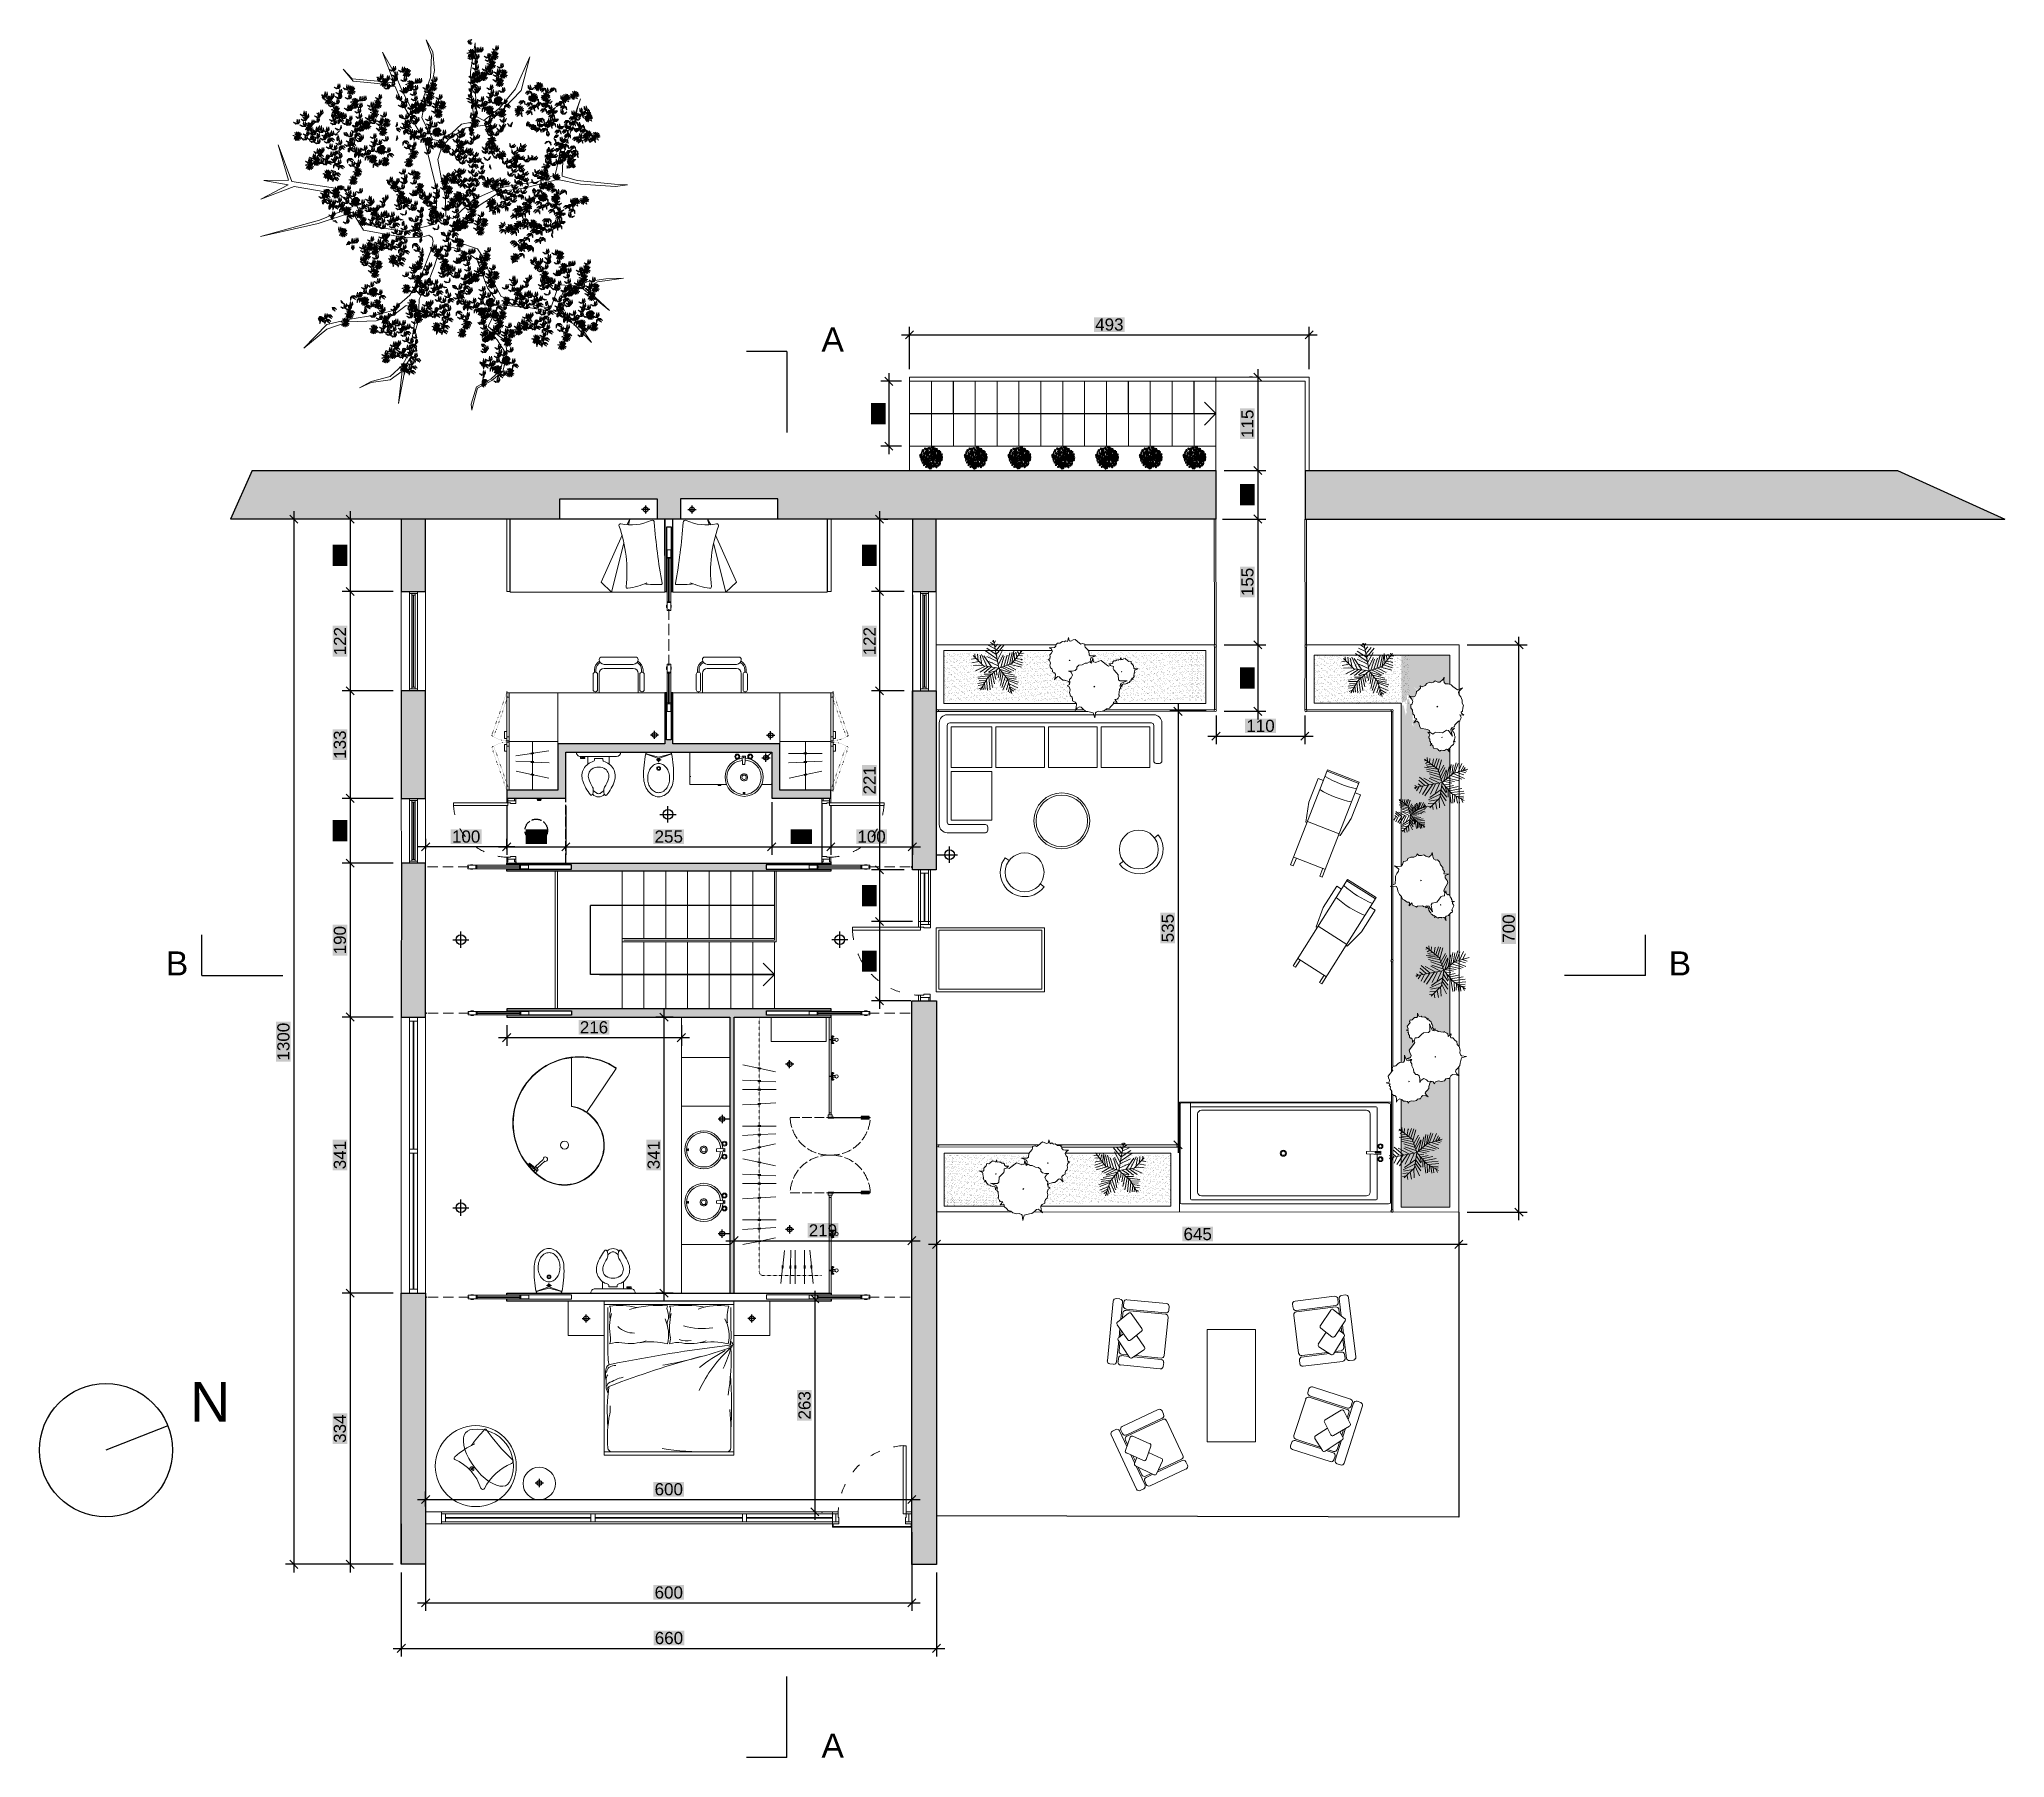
# Model space of a CAD drawing. Header units: millimetres. Extents: x 930 to 6336, y 2219 to 4338.
# Drawn here: x 3911 to 6336, y 2219 to 4338 of the extents above; entities that cross this region are included whole.
import ezdxf

# ---------------------------------------------------------------- set-up
doc = ezdxf.new("R2010")
doc.units = ezdxf.units.MM
for name, pattern in [('ACAD_ISO02W100', [15, 12, -3]), ('ACAD_ISO03W100', [30, 12, -18]), ('ACAD_ISO07W100', [3, 0, -3]), ('DOT2', [0.125, 0, -0.125]), ('TRATTEGGIATA', [19.05, 12.7, -6.35]), ('TRATTEGGIATA2', [9.525, 6.35, -3.175])]:
    doc.linetypes.add(name, pattern=pattern)
for name, color, linetype, lineweight in [('arredi', 5, 'Continuous', 18), ('piante', 102, 'Continuous', 18), ('QUOTE', 3, 'Continuous', 9), ('serramenti e scale', 4, 'Continuous', 18)]:
    doc.layers.add(name, color=color, linetype=linetype, lineweight=lineweight)
for name, color, linetype in [('dettagli', 6, 'Continuous'), ('muri non sezionati', 2, 'Continuous'), ('muri sezionati', 1, 'Continuous')]:
    doc.layers.add(name, color=color, linetype=linetype)
doc.styles.add('ARCH', font='txt')
doc.styles.get("Standard").update_dxf_attribs({"font": 'arial.ttf'})
doc.dimstyles.new('ook', dxfattribs={"dimtxt": 15, "dimasz": 10, "dimexe": 10, "dimexo": 10, "dimgap": 5, "dimtad": 1, "dimtoh": 1, "dimdec": 0, "dimzin": 0, "dimdsep": 46, "dimtxsty": 'Standard', "dimblk": 'OBLIQUE', "dimcen": 0.09, "dimdle": 10, "dimclrt": 3, "dimadec": 0, "dimazin": 0, "dimtfac": 1, "dimtdec": 0, "dimtofl": 0, "dimtmove": 0, "dimatfit": 3, "dimldrblk": 'OBLIQUE', "dimfxl": 1, "dimtfill": 2, "dimtfillclr": 250, "dimtolj": 1, "dimtzin": 0, "dimarcsym": 0})
pattern_1 = [(127.5, (-69208.5735, -55951.5872), (-5.7804713, -0.18898007), [0, -4.56, 0, -5.1, 0, -4.875]), (97.5, (-69208.5735, -55951.587), (-8.4664382, 5.3093301), [0, -2.46, 0, -4.11, 0, -1.575]), (57.5, (-69208.5735, -55955.277), (-0.01697716, 9.34242559), [0, -1.5, 0, -5.4, 0, -7.05]), (47.5, (-69208.5735, -55955.277), (-2.6330267, 9.0183798), [0, -0.75, 0, -3.54, 0, -4.05])]

msp = doc.modelspace()

# ---------------------------------------------------------------- texts
at = {"layer": 'arredi', "flags": 9}
for p, rotation in [((4675.3, 3461), 269.8695), ((4540, 2789.7), 89.8695)]:
    msp.add_attdef('COPYRIGHT', p, 'Copyright progeSOFT - All rights reserved. This library is protected by international copyright laws.', height=0.0001, rotation=rotation, dxfattribs=at)
at = {"layer": 'dettagli'}
for s, p in [('A', (4876.2, 3953.2)), ('B', (4067.3, 3183.6)), ('B', (5921.5, 3183.6)), ('A', (4876.2, 2218.7))]:
    msp.add_text(s, height=29.7, rotation=360, dxfattribs=at).set_placement(p)
at = {"layer": 'dettagli', "insert": (4097.2, 2682.1), "char_height": 49, "attachment_point": 1, "rotation": 359.8968}
msp.add_mtext_dynamic_manual_height_columns('N', width=1.148, gutter_width=1, heights=[0], dxfattribs=at)

# ---------------------------------------------------------------- blocks, each defined once
blk = doc.blocks.new('15PTOI06')
for p, q in [((8, 8.5), (8, -8.5)), ((11.5, 5), (8, 5)), ((9, 2), (9.765178, 2)), ((9, -2), (9, 2)), ((23.431562, 2.5), (24.727861, 2.5)), ((24.931034, 1.327586), (24.062054, 2.5)), ((11.5, -5), (8, -5)), ((8.5, -8), (8, -8)), ((8, -8.5), (9, -8.5)), ((9, -6.5), (8.5, -6.5)), ((8.5, -6.5), (8.5, -8)), ((9.765178, -2), (9, -2)), ((9, -8.5), (9, -6.5)), ((23.431562, -2.5), (24.690476, -2.5)), ((24.931034, -1.327586), (24.062054, -2.5))]:
    blk.add_line(p, q)
for centre, radius, start, end in [((6, 8.5), 2, 0, 90), ((9.765178, 2.5), 0.5, 270, 346.116636), ((17.25, 0.65), 7.210062, 71.816347, 166.116636), ((19.118098, 0), 6.118098, 147.797266, 212.202734), ((17.25, 0.65), 4.210062, 71.816347, 142.891702), ((12, -13.75), 19.534695, 57.937508, 70.559965), ((12, -13.75), 22.534695, 51.265418, 70.559965), ((23.431562, 4.5), 2, 237.937508, 270), ((24.727861, 4.5), 2, 270, 314.939898), ((23.666667, 0), 1.833333, 313.602819, 46.397181), ((23.166667, 0), 3.833333, 313.602819, 46.397181), ((25.787408, 3.438228), 0.5, 314.939898, 51.265418), ((6, -8.5), 2, 270, 0), ((9.765178, -2.5), 0.5, 13.883364, 90), ((17.25, -0.65), 7.210062, 193.883364, 288.183653), ((17.25, -0.65), 4.210062, 217.108298, 288.183653), ((12, 13.75), 19.534695, 289.440035, 302.062492), ((12, 13.75), 22.534695, 289.440035, 308.665009), ((23.431562, -4.5), 2, 90, 122.062492), ((24.690476, -4.5), 2, 44.162471, 90), ((25.766527, -3.454957), 0.5, 308.665009, 44.162471)]:
    blk.add_arc(centre, radius, start, end)
at = {"style": 'ARCH'}
for tag, p, flags in [('ITEM', (0, -19.5), 3), ('ROOM_NUMBER', (0, -28.5), 1)]:
    blk.add_attdef(tag, p, '', height=6, dxfattribs=dict(at, flags=flags))
blk = doc.blocks.new('SOL')
for p, q in [((-1.6476, -0.6048), (-1.6476, 0.0048)), ((-0.6316, 0.1064), (-0.9872, 0.0302)), ((-0.9872, 0.0302), (-0.9872, 0.0048)), ((-0.9618, -0.6048), (-0.9618, 0.0048)), ((-0.1744, 0.1064), (-0.6316, 0.1064)), ((-0.1744, 0.0048), (-0.1744, 0.1064)), ((0.0034, -0.6048), (0.0034, 0.0048)), ((-0.9872, -0.6302), (-0.9872, -0.6048)), ((-0.6316, -0.7064), (-0.9872, -0.6302)), ((-0.1744, -0.6048), (-0.1744, -0.7064)), ((-0.1744, -0.7064), (-0.6316, -0.7064))]:
    blk.add_line(p, q)
blk.add_lwpolyline([(-1.6476, -0.046), (-1.8, -0.046), (-1.8, 0.0048), (0.0288, 0.0048), (0.0288, -0.6048), (-1.8, -0.6048), (-1.8, -0.554), (-1.6476, -0.554)])
for centre in [(1.4512, -0.3), (1.7052, -0.3)]:
    blk.add_arc(centre, 1.829, 170.40687, 189.59313)
blk = doc.blocks.new('_Oblique')
at = {"color": 0, "linetype": 'ByBlock', "lineweight": -2}
blk.add_line((-0.5, -0.5), (0.5, 0.5), dxfattribs=at)
blk = doc.blocks.new('*D68')
at = {"layer": 'Defpoints', "color": 0, "transparency": 16777216}
for p in [(5477.9, 3973.7), (4984.8, 3921.6), (5477.9, 3921.5)]:
    blk.add_point(p, dxfattribs=at)
at = {"layer": 'QUOTE', "color": 0, "lineweight": -2, "transparency": 16777216}
for p, q in [((4984.8, 3931.6), (4984.8, 3983.7)), ((5477.9, 3931.5), (5477.9, 3983.7)), ((4974.8, 3973.7), (5487.9, 3973.7))]:
    blk.add_line(p, q, dxfattribs=at)
at = {"layer": 'QUOTE', "color": 0, "lineweight": -2, "transparency": 16777216, "xscale": 10, "yscale": 10, "zscale": 10, "rotation": 180}
blk.add_blockref('_Oblique', (4984.8, 3973.7), dxfattribs=at)
at = {"layer": 'QUOTE', "color": 0, "lineweight": -2, "transparency": 16777216, "xscale": 10, "yscale": 10, "zscale": 10}
blk.add_blockref('_Oblique', (5477.9, 3973.7), dxfattribs=at)
at = {"layer": 'QUOTE', "color": 3, "transparency": 16777216, "insert": (5231.4, 3986.4), "char_height": 15, "attachment_point": 5, "bg_fill": 1, "box_fill_scale": 1.1, "bg_fill_color": 250, "bg_fill_transparency": 0}
blk.add_mtext('\\A1;493', dxfattribs=at)
blk = doc.blocks.new('*D69')
at = {"layer": 'Defpoints', "color": 0, "transparency": 16777216}
for p in [(4984.9, 3916.5), (4959.3, 3836.5), (4984.9, 3836.5)]:
    blk.add_point(p, dxfattribs=at)
at = {"layer": 'QUOTE', "color": 0, "lineweight": -2, "transparency": 16777216}
for p, q in [((4974.9, 3916.5), (4949.3, 3916.5)), ((4959.3, 3926.5), (4959.3, 3826.5)), ((4974.9, 3836.5), (4949.3, 3836.5))]:
    blk.add_line(p, q, dxfattribs=at)
at = {"layer": 'QUOTE', "color": 0, "lineweight": -2, "transparency": 16777216, "xscale": 10, "yscale": 10, "zscale": 10}
for p, rotation in [((4959.3, 3916.5), 90), ((4959.3, 3836.5), 270)]:
    blk.add_blockref('_Oblique', p, dxfattribs=dict(at, rotation=rotation))
at = {"layer": 'QUOTE', "color": 3, "transparency": 16777216, "insert": (4946.6, 3876.5), "char_height": 15, "attachment_point": 5, "rotation": 90, "bg_fill": 1, "box_fill_scale": 1.1, "bg_fill_color": 250, "bg_fill_transparency": 0}
blk.add_mtext('\\A1;80', dxfattribs=at)
blk = doc.blocks.new('*D59')
at = {"layer": 'Defpoints', "color": 0, "transparency": 16777216}
for p in [(4357.6, 3746.5), (4225.1, 2457.2), (4357.8, 2457.2)]:
    blk.add_point(p, dxfattribs=at)
at = {"layer": 'QUOTE', "color": 0, "lineweight": -2, "transparency": 16777216}
for p, q in [((4347.6, 3746.5), (4215.1, 3746.5)), ((4225.1, 3756.5), (4225.1, 2447.2)), ((4347.8, 2457.2), (4215.1, 2457.2))]:
    blk.add_line(p, q, dxfattribs=at)
at = {"layer": 'QUOTE', "color": 0, "lineweight": -2, "transparency": 16777216, "xscale": 10, "yscale": 10, "zscale": 10}
for p, rotation in [((4225.1, 3746.5), 90), ((4225.1, 2457.2), 270)]:
    blk.add_blockref('_Oblique', p, dxfattribs=dict(at, rotation=rotation))
at = {"layer": 'QUOTE', "color": 3, "transparency": 16777216, "insert": (4212.4, 3101.9), "char_height": 15, "attachment_point": 5, "rotation": 90, "bg_fill": 1, "box_fill_scale": 1.1, "bg_fill_color": 250, "bg_fill_transparency": 0}
blk.add_mtext('\\A1;1300', dxfattribs=at)
blk = doc.blocks.new('*D19')
at = {"layer": 'Defpoints', "color": 0, "transparency": 16777216}
for p in [(4357.8, 2457.2), (5018.2, 2457.2), (5018.2, 2353.5)]:
    blk.add_point(p, dxfattribs=at)
at = {"layer": 'QUOTE', "color": 0, "lineweight": -2, "transparency": 16777216}
for p, q in [((4357.8, 2447.2), (4357.8, 2343.5)), ((5018.2, 2447.2), (5018.2, 2343.5)), ((4347.8, 2353.5), (5028.2, 2353.5))]:
    blk.add_line(p, q, dxfattribs=at)
at = {"layer": 'QUOTE', "color": 0, "lineweight": -2, "transparency": 16777216, "xscale": 10, "yscale": 10, "zscale": 10, "rotation": 180}
blk.add_blockref('_Oblique', (4357.8, 2353.5), dxfattribs=at)
at = {"layer": 'QUOTE', "color": 0, "lineweight": -2, "transparency": 16777216, "xscale": 10, "yscale": 10, "zscale": 10}
blk.add_blockref('_Oblique', (5018.2, 2353.5), dxfattribs=at)
at = {"layer": 'QUOTE', "color": 3, "transparency": 16777216, "insert": (4688, 2366.2), "char_height": 15, "attachment_point": 5, "bg_fill": 1, "box_fill_scale": 1.1, "bg_fill_color": 250, "bg_fill_transparency": 0}
blk.add_mtext('\\A1;660', dxfattribs=at)
blk = doc.blocks.new('*D60')
at = {"layer": 'Defpoints', "color": 0, "transparency": 16777216}
for p in [(5662.9, 3591.3), (5736.8, 3591.3), (5662.7, 2891.6)]:
    blk.add_point(p, dxfattribs=at)
at = {"layer": 'QUOTE', "color": 0, "lineweight": -2, "transparency": 16777216}
for p, q in [((5672.9, 3591.3), (5746.8, 3591.3)), ((5736.8, 2881.6), (5736.8, 3601.3)), ((5672.7, 2891.6), (5746.8, 2891.6))]:
    blk.add_line(p, q, dxfattribs=at)
at = {"layer": 'QUOTE', "color": 0, "lineweight": -2, "transparency": 16777216, "xscale": 10, "yscale": 10, "zscale": 10}
for p, rotation in [((5736.8, 3591.3), 90), ((5736.8, 2891.6), 270)]:
    blk.add_blockref('_Oblique', p, dxfattribs=dict(at, rotation=rotation))
at = {"layer": 'QUOTE', "color": 3, "transparency": 16777216, "insert": (5724.2, 3241.4), "char_height": 15, "attachment_point": 5, "rotation": 90, "bg_fill": 1, "box_fill_scale": 1.1, "bg_fill_color": 250, "bg_fill_transparency": 0}
blk.add_mtext('\\A1;700', dxfattribs=at)
blk = doc.blocks.new('*D61')
at = {"layer": 'Defpoints', "color": 0, "transparency": 16777216}
for p in [(4387.8, 2507), (4987.8, 2507), (4987.8, 2409.8)]:
    blk.add_point(p, dxfattribs=at)
at = {"layer": 'QUOTE', "color": 0, "lineweight": -2, "transparency": 16777216}
for p, q in [((4387.8, 2497), (4387.8, 2399.8)), ((4987.8, 2497), (4987.8, 2399.8)), ((4377.8, 2409.8), (4997.8, 2409.8))]:
    blk.add_line(p, q, dxfattribs=at)
at = {"layer": 'QUOTE', "color": 0, "lineweight": -2, "transparency": 16777216, "xscale": 10, "yscale": 10, "zscale": 10, "rotation": 180}
blk.add_blockref('_Oblique', (4387.8, 2409.8), dxfattribs=at)
at = {"layer": 'QUOTE', "color": 0, "lineweight": -2, "transparency": 16777216, "xscale": 10, "yscale": 10, "zscale": 10}
blk.add_blockref('_Oblique', (4987.8, 2409.8), dxfattribs=at)
at = {"layer": 'QUOTE', "color": 3, "transparency": 16777216, "insert": (4687.8, 2422.4), "char_height": 15, "attachment_point": 5, "bg_fill": 1, "box_fill_scale": 1.1, "bg_fill_color": 250, "bg_fill_transparency": 0}
blk.add_mtext('\\A1;600', dxfattribs=at)
blk = doc.blocks.new('*D44')
at = {"layer": 'Defpoints', "color": 0, "transparency": 16777216}
for p in [(4357.8, 3534.7), (4294.7, 3402), (4357.8, 3402)]:
    blk.add_point(p, dxfattribs=at)
at = {"layer": 'QUOTE', "color": 0, "lineweight": -2, "transparency": 16777216}
for p, q in [((4294.7, 3544.7), (4294.7, 3392)), ((4347.8, 3534.7), (4284.7, 3534.7)), ((4347.8, 3402), (4284.7, 3402))]:
    blk.add_line(p, q, dxfattribs=at)
at = {"layer": 'QUOTE', "color": 0, "lineweight": -2, "transparency": 16777216, "xscale": 10, "yscale": 10, "zscale": 10}
for p, rotation in [((4294.7, 3534.7), 90), ((4294.7, 3402), 270)]:
    blk.add_blockref('_Oblique', p, dxfattribs=dict(at, rotation=rotation))
at = {"layer": 'QUOTE', "color": 3, "transparency": 16777216, "insert": (4282.1, 3468.3), "char_height": 15, "attachment_point": 5, "rotation": 90, "bg_fill": 1, "box_fill_scale": 1.1, "bg_fill_color": 250, "bg_fill_transparency": 0}
blk.add_mtext('\\A1;133', dxfattribs=at)
blk = doc.blocks.new('*D45')
at = {"layer": 'Defpoints', "color": 0, "transparency": 16777216}
for p in [(4357.9, 3322), (4294.7, 3132.3), (4357.8, 3132.3)]:
    blk.add_point(p, dxfattribs=at)
at = {"layer": 'QUOTE', "color": 0, "lineweight": -2, "transparency": 16777216}
for p, q in [((4294.7, 3332), (4294.7, 3122.3)), ((4347.9, 3322), (4284.7, 3322)), ((4347.8, 3132.3), (4284.7, 3132.3))]:
    blk.add_line(p, q, dxfattribs=at)
at = {"layer": 'QUOTE', "color": 0, "lineweight": -2, "transparency": 16777216, "xscale": 10, "yscale": 10, "zscale": 10}
for p, rotation in [((4294.7, 3322), 90), ((4294.7, 3132.3), 270)]:
    blk.add_blockref('_Oblique', p, dxfattribs=dict(at, rotation=rotation))
at = {"layer": 'QUOTE', "color": 3, "transparency": 16777216, "insert": (4282.1, 3227.1), "char_height": 15, "attachment_point": 5, "rotation": 90, "bg_fill": 1, "box_fill_scale": 1.1, "bg_fill_color": 250, "bg_fill_transparency": 0}
blk.add_mtext('\\A1;190', dxfattribs=at)
blk = doc.blocks.new('*D46')
at = {"layer": 'Defpoints', "color": 0, "transparency": 16777216}
for p in [(4357.8, 3132.3), (4294.7, 2791.7), (4357.8, 2791.7)]:
    blk.add_point(p, dxfattribs=at)
at = {"layer": 'QUOTE', "color": 0, "lineweight": -2, "transparency": 16777216}
for p, q in [((4347.8, 3132.3), (4284.7, 3132.3)), ((4294.7, 3142.3), (4294.7, 2781.7)), ((4347.8, 2791.7), (4284.7, 2791.7))]:
    blk.add_line(p, q, dxfattribs=at)
at = {"layer": 'QUOTE', "color": 0, "lineweight": -2, "transparency": 16777216, "xscale": 10, "yscale": 10, "zscale": 10}
for p, rotation in [((4294.7, 3132.3), 90), ((4294.7, 2791.7), 270)]:
    blk.add_blockref('_Oblique', p, dxfattribs=dict(at, rotation=rotation))
at = {"layer": 'QUOTE', "color": 3, "transparency": 16777216, "insert": (4282.1, 2962), "char_height": 15, "attachment_point": 5, "rotation": 90, "bg_fill": 1, "box_fill_scale": 1.1, "bg_fill_color": 250, "bg_fill_transparency": 0}
blk.add_mtext('\\A1;341', dxfattribs=at)
blk = doc.blocks.new('*D16')
at = {"layer": 'Defpoints', "color": 0, "transparency": 16777216}
for p in [(4357.8, 2791.7), (4294.7, 2457.2), (4357.8, 2457.2)]:
    blk.add_point(p, dxfattribs=at)
at = {"layer": 'QUOTE', "color": 0, "lineweight": -2, "transparency": 16777216}
for p, q in [((4347.8, 2791.7), (4284.7, 2791.7)), ((4294.7, 2801.7), (4294.7, 2447.2)), ((4347.8, 2457.2), (4284.7, 2457.2))]:
    blk.add_line(p, q, dxfattribs=at)
at = {"layer": 'QUOTE', "color": 0, "lineweight": -2, "transparency": 16777216, "xscale": 10, "yscale": 10, "zscale": 10}
for p, rotation in [((4294.7, 2791.7), 90), ((4294.7, 2457.2), 270)]:
    blk.add_blockref('_Oblique', p, dxfattribs=dict(at, rotation=rotation))
at = {"layer": 'QUOTE', "color": 3, "transparency": 16777216, "insert": (4282.1, 2624.5), "char_height": 15, "attachment_point": 5, "rotation": 90, "bg_fill": 1, "box_fill_scale": 1.1, "bg_fill_color": 250, "bg_fill_transparency": 0}
blk.add_mtext('\\A1;334', dxfattribs=at)
blk = doc.blocks.new('*D47')
at = {"layer": 'Defpoints', "color": 0, "transparency": 16777216}
for p in [(5417.8, 3921.6), (5362.9, 3806.5), (5414.5, 3806.5)]:
    blk.add_point(p, dxfattribs=at)
at = {"layer": 'QUOTE', "color": 0, "lineweight": -2, "transparency": 16777216}
for p, q in [((5414.5, 3931.6), (5414.5, 3796.5)), ((5407.8, 3921.6), (5404.5, 3921.6)), ((5372.9, 3806.5), (5424.5, 3806.5))]:
    blk.add_line(p, q, dxfattribs=at)
at = {"layer": 'QUOTE', "color": 0, "lineweight": -2, "transparency": 16777216, "xscale": 10, "yscale": 10, "zscale": 10}
for p, rotation in [((5414.5, 3921.6), 90), ((5414.5, 3806.5), 270)]:
    blk.add_blockref('_Oblique', p, dxfattribs=dict(at, rotation=rotation))
at = {"layer": 'QUOTE', "color": 3, "transparency": 16777216, "insert": (5401.8, 3864.1), "char_height": 15, "attachment_point": 5, "rotation": 90, "bg_fill": 1, "box_fill_scale": 1.1, "bg_fill_color": 250, "bg_fill_transparency": 0}
blk.add_mtext('\\A1;115', dxfattribs=at)
blk = doc.blocks.new('*D48')
at = {"layer": 'Defpoints', "color": 0, "transparency": 16777216}
for p in [(5414.5, 3806.5), (5360.9, 3746.6), (5414.5, 3746.6)]:
    blk.add_point(p, dxfattribs=at)
at = {"layer": 'QUOTE', "color": 0, "lineweight": -2, "transparency": 16777216}
for p, q in [((5414.5, 3816.5), (5414.5, 3736.6)), ((5424.5, 3806.5), (5424.5, 3806.5)), ((5370.9, 3746.6), (5424.5, 3746.6))]:
    blk.add_line(p, q, dxfattribs=at)
at = {"layer": 'QUOTE', "color": 0, "lineweight": -2, "transparency": 16777216, "xscale": 10, "yscale": 10, "zscale": 10}
for p, rotation in [((5414.5, 3806.5), 90), ((5414.5, 3746.6), 270)]:
    blk.add_blockref('_Oblique', p, dxfattribs=dict(at, rotation=rotation))
at = {"layer": 'QUOTE', "color": 3, "transparency": 16777216, "insert": (5401.8, 3776.5), "char_height": 15, "attachment_point": 5, "rotation": 90, "bg_fill": 1, "box_fill_scale": 1.1, "bg_fill_color": 250, "bg_fill_transparency": 0}
blk.add_mtext('\\A1;60', dxfattribs=at)
blk = doc.blocks.new('*D51')
at = {"layer": 'Defpoints', "color": 0, "transparency": 16777216}
for p in [(5363, 3514.1), (5472.7, 3514.1), (5472.7, 3478.8)]:
    blk.add_point(p, dxfattribs=at)
at = {"layer": 'QUOTE', "color": 0, "lineweight": -2, "transparency": 16777216}
for p, q in [((5363, 3504.1), (5363, 3468.8)), ((5472.7, 3504.1), (5472.7, 3468.8)), ((5353, 3478.8), (5482.7, 3478.8))]:
    blk.add_line(p, q, dxfattribs=at)
at = {"layer": 'QUOTE', "color": 0, "lineweight": -2, "transparency": 16777216, "xscale": 10, "yscale": 10, "zscale": 10, "rotation": 180}
blk.add_blockref('_Oblique', (5363, 3478.8), dxfattribs=at)
at = {"layer": 'QUOTE', "color": 0, "lineweight": -2, "transparency": 16777216, "xscale": 10, "yscale": 10, "zscale": 10}
blk.add_blockref('_Oblique', (5472.7, 3478.8), dxfattribs=at)
at = {"layer": 'QUOTE', "color": 3, "transparency": 16777216, "insert": (5417.9, 3491.4), "char_height": 15, "attachment_point": 5, "bg_fill": 1, "box_fill_scale": 1.1, "bg_fill_color": 250, "bg_fill_transparency": 0}
blk.add_mtext('\\A1;110', dxfattribs=at)
blk = doc.blocks.new('*D52')
at = {"layer": 'Defpoints', "color": 0, "transparency": 16777216}
for p in [(4943.1, 3746.5), (4947.9, 3657.1), (4988.3, 3657.1)]:
    blk.add_point(p, dxfattribs=at)
at = {"layer": 'QUOTE', "color": 0, "lineweight": -2, "transparency": 16777216}
for p, q in [((4947.9, 3756.5), (4947.9, 3647.1)), ((4953.1, 3746.5), (4957.9, 3746.5)), ((4978.3, 3657.1), (4937.9, 3657.1))]:
    blk.add_line(p, q, dxfattribs=at)
at = {"layer": 'QUOTE', "color": 0, "lineweight": -2, "transparency": 16777216, "xscale": 10, "yscale": 10, "zscale": 10}
for p, rotation in [((4947.9, 3746.5), 90), ((4947.9, 3657.1), 270)]:
    blk.add_blockref('_Oblique', p, dxfattribs=dict(at, rotation=rotation))
at = {"layer": 'QUOTE', "color": 3, "transparency": 16777216, "insert": (4935.3, 3701.8), "char_height": 15, "attachment_point": 5, "rotation": 90, "bg_fill": 1, "box_fill_scale": 1.1, "bg_fill_color": 250, "bg_fill_transparency": 0}
blk.add_mtext('\\A1;89', dxfattribs=at)
blk = doc.blocks.new('*D53')
at = {"layer": 'Defpoints', "color": 0, "transparency": 16777216}
for p in [(4988.3, 3657.1), (4947.9, 3534.7), (4988.3, 3534.7)]:
    blk.add_point(p, dxfattribs=at)
at = {"layer": 'QUOTE', "color": 0, "lineweight": -2, "transparency": 16777216}
for p, q in [((4947.9, 3667.1), (4947.9, 3524.7)), ((4978.3, 3657.1), (4937.9, 3657.1)), ((4978.3, 3534.7), (4937.9, 3534.7))]:
    blk.add_line(p, q, dxfattribs=at)
at = {"layer": 'QUOTE', "color": 0, "lineweight": -2, "transparency": 16777216, "xscale": 10, "yscale": 10, "zscale": 10}
for p, rotation in [((4947.9, 3657.1), 90), ((4947.9, 3534.7), 270)]:
    blk.add_blockref('_Oblique', p, dxfattribs=dict(at, rotation=rotation))
at = {"layer": 'QUOTE', "color": 3, "transparency": 16777216, "insert": (4935.4, 3595.9), "char_height": 15, "attachment_point": 5, "rotation": 90, "bg_fill": 1, "box_fill_scale": 1.1, "bg_fill_color": 250, "bg_fill_transparency": 0}
blk.add_mtext('\\A1;122', dxfattribs=at)
blk = doc.blocks.new('*D54')
at = {"layer": 'Defpoints', "color": 0, "transparency": 16777216}
for p in [(4988.3, 3534.7), (4947.9, 3313.9), (4988.3, 3313.9)]:
    blk.add_point(p, dxfattribs=at)
at = {"layer": 'QUOTE', "color": 0, "lineweight": -2, "transparency": 16777216}
for p, q in [((4947.9, 3544.7), (4947.9, 3303.9)), ((4978.3, 3534.7), (4937.9, 3534.7)), ((4978.3, 3313.9), (4937.9, 3313.9))]:
    blk.add_line(p, q, dxfattribs=at)
at = {"layer": 'QUOTE', "color": 0, "lineweight": -2, "transparency": 16777216, "xscale": 10, "yscale": 10, "zscale": 10}
for p, rotation in [((4947.9, 3534.7), 90), ((4947.9, 3313.9), 270)]:
    blk.add_blockref('_Oblique', p, dxfattribs=dict(at, rotation=rotation))
at = {"layer": 'QUOTE', "color": 3, "transparency": 16777216, "insert": (4935.4, 3424.3), "char_height": 15, "attachment_point": 5, "rotation": 90, "bg_fill": 1, "box_fill_scale": 1.1, "bg_fill_color": 250, "bg_fill_transparency": 0}
blk.add_mtext('\\A1;221', dxfattribs=at)
blk = doc.blocks.new('*D57')
at = {"layer": 'Defpoints', "color": 0, "transparency": 16777216}
for p in [(4560.8, 3402.2), (4814.8, 3407.2), (4814.8, 3342.2)]:
    blk.add_point(p, dxfattribs=at)
at = {"layer": 'QUOTE', "color": 0, "lineweight": -2, "transparency": 16777216}
for p, q in [((4814.8, 3397.2), (4814.8, 3332.2)), ((4560.8, 3392.2), (4560.8, 3332.2)), ((4550.8, 3342.2), (4824.8, 3342.2))]:
    blk.add_line(p, q, dxfattribs=at)
at = {"layer": 'QUOTE', "color": 0, "lineweight": -2, "transparency": 16777216, "xscale": 10, "yscale": 10, "zscale": 10, "rotation": 180}
blk.add_blockref('_Oblique', (4560.8, 3342.2), dxfattribs=at)
at = {"layer": 'QUOTE', "color": 0, "lineweight": -2, "transparency": 16777216, "xscale": 10, "yscale": 10, "zscale": 10}
blk.add_blockref('_Oblique', (4814.8, 3342.2), dxfattribs=at)
at = {"layer": 'QUOTE', "color": 3, "transparency": 16777216, "insert": (4687.8, 3354.8), "char_height": 15, "attachment_point": 5, "bg_fill": 1, "box_fill_scale": 1.1, "bg_fill_color": 250, "bg_fill_transparency": 0}
blk.add_mtext('\\A1;255', dxfattribs=at)
blk = doc.blocks.new('*D58')
at = {"layer": 'Defpoints', "color": 0, "transparency": 16777216}
for p in [(4768.3, 2856.4), (4987.8, 2856.4), (4987.8, 2856.4)]:
    blk.add_point(p, dxfattribs=at)
at = {"layer": 'QUOTE', "color": 0, "lineweight": -2, "transparency": 16777216}
blk.add_line((4758.3, 2856.4), (4997.8, 2856.4), dxfattribs=at)
at = {"layer": 'QUOTE', "color": 0, "lineweight": -2, "transparency": 16777216, "xscale": 10, "yscale": 10, "zscale": 10, "rotation": 180}
blk.add_blockref('_Oblique', (4768.3, 2856.4), dxfattribs=at)
at = {"layer": 'QUOTE', "color": 0, "lineweight": -2, "transparency": 16777216, "xscale": 10, "yscale": 10, "zscale": 10}
blk.add_blockref('_Oblique', (4987.8, 2856.4), dxfattribs=at)
at = {"layer": 'QUOTE', "color": 3, "transparency": 16777216, "insert": (4878, 2869), "char_height": 15, "attachment_point": 5, "bg_fill": 1, "box_fill_scale": 1.1, "bg_fill_color": 250, "bg_fill_transparency": 0}
blk.add_mtext('\\A1;219', dxfattribs=at)
blk = doc.blocks.new('*D18')
at = {"layer": 'Defpoints', "color": 0, "transparency": 16777216}
for p in [(4947.9, 3313.9), (4947.9, 3250.2), (4998.5, 3250.2)]:
    blk.add_point(p, dxfattribs=at)
at = {"layer": 'QUOTE', "color": 0, "lineweight": -2, "transparency": 16777216}
for p, q in [((4947.9, 3323.9), (4947.9, 3240.2)), ((4957.9, 3313.9), (4957.9, 3313.9)), ((4988.5, 3250.2), (4937.9, 3250.2))]:
    blk.add_line(p, q, dxfattribs=at)
at = {"layer": 'QUOTE', "color": 0, "lineweight": -2, "transparency": 16777216, "xscale": 10, "yscale": 10, "zscale": 10}
for p, rotation in [((4947.9, 3313.9), 90), ((4947.9, 3250.2), 270)]:
    blk.add_blockref('_Oblique', p, dxfattribs=dict(at, rotation=rotation))
at = {"layer": 'QUOTE', "color": 3, "transparency": 16777216, "insert": (4935.3, 3282), "char_height": 15, "attachment_point": 5, "rotation": 90, "bg_fill": 1, "box_fill_scale": 1.1, "bg_fill_color": 250, "bg_fill_transparency": 0}
blk.add_mtext('\\A1;64', dxfattribs=at)
blk = doc.blocks.new('*D21')
at = {"layer": 'Defpoints', "color": 0, "transparency": 16777216}
for p in [(4947.9, 3250.2), (4947.9, 3152.3), (4996.5, 3152.3)]:
    blk.add_point(p, dxfattribs=at)
at = {"layer": 'QUOTE', "color": 0, "lineweight": -2, "transparency": 16777216}
for p, q in [((4947.9, 3260.2), (4947.9, 3142.3)), ((4957.9, 3250.2), (4957.9, 3250.2)), ((4986.5, 3152.3), (4937.9, 3152.3))]:
    blk.add_line(p, q, dxfattribs=at)
at = {"layer": 'QUOTE', "color": 0, "lineweight": -2, "transparency": 16777216, "xscale": 10, "yscale": 10, "zscale": 10}
for p, rotation in [((4947.9, 3250.2), 90), ((4947.9, 3152.3), 270)]:
    blk.add_blockref('_Oblique', p, dxfattribs=dict(at, rotation=rotation))
at = {"layer": 'QUOTE', "color": 3, "transparency": 16777216, "insert": (4935.3, 3201.2), "char_height": 15, "attachment_point": 5, "rotation": 90, "bg_fill": 1, "box_fill_scale": 1.1, "bg_fill_color": 250, "bg_fill_transparency": 0}
blk.add_mtext('\\A1;98', dxfattribs=at)
blk = doc.blocks.new('*D63')
at = {"layer": 'Defpoints', "color": 0, "transparency": 16777216}
for p in [(4865.8, 2784.6), (4865.8, 2522), (4868, 2522)]:
    blk.add_point(p, dxfattribs=at)
at = {"layer": 'QUOTE', "color": 0, "lineweight": -2, "transparency": 16777216}
for p, q in [((4868, 2794.6), (4868, 2512)), ((4875.8, 2784.6), (4878, 2784.6)), ((4875.8, 2522), (4878, 2522))]:
    blk.add_line(p, q, dxfattribs=at)
at = {"layer": 'QUOTE', "color": 0, "lineweight": -2, "transparency": 16777216, "xscale": 10, "yscale": 10, "zscale": 10}
for p, rotation in [((4868, 2784.6), 90), ((4868, 2522), 270)]:
    blk.add_blockref('_Oblique', p, dxfattribs=dict(at, rotation=rotation))
at = {"layer": 'QUOTE', "color": 3, "transparency": 16777216, "insert": (4855.3, 2653.3), "char_height": 15, "attachment_point": 5, "rotation": 90, "bg_fill": 1, "box_fill_scale": 1.1, "bg_fill_color": 250, "bg_fill_transparency": 0}
blk.add_mtext('\\A1;263', dxfattribs=at)
blk = doc.blocks.new('*D64')
at = {"layer": 'Defpoints', "color": 0, "transparency": 16777216}
for p in [(4987.8, 2537), (4987.8, 2537), (4387.8, 2518.5)]:
    blk.add_point(p, dxfattribs=at)
at = {"layer": 'QUOTE', "color": 0, "lineweight": -2, "transparency": 16777216}
for p, q in [((4387.8, 2528.5), (4387.8, 2547)), ((4377.8, 2537), (4997.8, 2537))]:
    blk.add_line(p, q, dxfattribs=at)
at = {"layer": 'QUOTE', "color": 0, "lineweight": -2, "transparency": 16777216, "xscale": 10, "yscale": 10, "zscale": 10, "rotation": 180}
blk.add_blockref('_Oblique', (4387.8, 2537), dxfattribs=at)
at = {"layer": 'QUOTE', "color": 0, "lineweight": -2, "transparency": 16777216, "xscale": 10, "yscale": 10, "zscale": 10}
blk.add_blockref('_Oblique', (4987.8, 2537), dxfattribs=at)
at = {"layer": 'QUOTE', "color": 3, "transparency": 16777216, "insert": (4687.8, 2549.7), "char_height": 15, "attachment_point": 5, "bg_fill": 1, "box_fill_scale": 1.1, "bg_fill_color": 250, "bg_fill_transparency": 0}
blk.add_mtext('\\A1;600', dxfattribs=at)
blk = doc.blocks.new('*D65')
at = {"layer": 'Defpoints', "color": 0, "transparency": 16777216}
for p in [(4887.8, 3402.2), (4814.8, 3342.2), (4887.8, 3342.2)]:
    blk.add_point(p, dxfattribs=at)
at = {"layer": 'QUOTE', "color": 0, "lineweight": -2, "transparency": 16777216}
for p, q in [((4887.8, 3392.2), (4887.8, 3332.2)), ((4804.8, 3342.2), (4897.8, 3342.2))]:
    blk.add_line(p, q, dxfattribs=at)
at = {"layer": 'QUOTE', "color": 0, "lineweight": -2, "transparency": 16777216, "xscale": 10, "yscale": 10, "zscale": 10, "rotation": 180}
blk.add_blockref('_Oblique', (4814.8, 3342.2), dxfattribs=at)
at = {"layer": 'QUOTE', "color": 0, "lineweight": -2, "transparency": 16777216, "xscale": 10, "yscale": 10, "zscale": 10}
blk.add_blockref('_Oblique', (4887.8, 3342.2), dxfattribs=at)
at = {"layer": 'QUOTE', "color": 3, "transparency": 16777216, "insert": (4851.3, 3354.8), "char_height": 15, "attachment_point": 5, "bg_fill": 1, "box_fill_scale": 1.1, "bg_fill_color": 250, "bg_fill_transparency": 0}
blk.add_mtext('\\A1;73', dxfattribs=at)
blk = doc.blocks.new('*D66')
at = {"layer": 'Defpoints', "color": 0, "transparency": 16777216}
for p in [(4487.8, 3402.2), (4560.8, 3402.2), (4560.8, 3342.2)]:
    blk.add_point(p, dxfattribs=at)
at = {"layer": 'QUOTE', "color": 0, "lineweight": -2, "transparency": 16777216}
for p, q in [((4487.8, 3392.2), (4487.8, 3332.2)), ((4560.8, 3392.2), (4560.8, 3332.2)), ((4477.8, 3342.2), (4570.8, 3342.2))]:
    blk.add_line(p, q, dxfattribs=at)
at = {"layer": 'QUOTE', "color": 0, "lineweight": -2, "transparency": 16777216, "xscale": 10, "yscale": 10, "zscale": 10, "rotation": 180}
blk.add_blockref('_Oblique', (4487.8, 3342.2), dxfattribs=at)
at = {"layer": 'QUOTE', "color": 0, "lineweight": -2, "transparency": 16777216, "xscale": 10, "yscale": 10, "zscale": 10}
blk.add_blockref('_Oblique', (4560.8, 3342.2), dxfattribs=at)
at = {"layer": 'QUOTE', "color": 3, "transparency": 16777216, "insert": (4524.3, 3354.8), "char_height": 15, "attachment_point": 5, "bg_fill": 1, "box_fill_scale": 1.1, "bg_fill_color": 250, "bg_fill_transparency": 0}
blk.add_mtext('\\A1;73', dxfattribs=at)
blk = doc.blocks.new('*D67')
at = {"layer": 'Defpoints', "color": 0, "transparency": 16777216}
for p in [(4988.3, 3663), (4887.8, 3342.2), (4988.3, 3342.2)]:
    blk.add_point(p, dxfattribs=at)
at = {"layer": 'QUOTE', "color": 0, "lineweight": -2, "transparency": 16777216}
for p, q in [((4988.3, 3653), (4988.3, 3332.2)), ((4877.8, 3342.2), (4998.3, 3342.2))]:
    blk.add_line(p, q, dxfattribs=at)
at = {"layer": 'QUOTE', "color": 0, "lineweight": -2, "transparency": 16777216, "xscale": 10, "yscale": 10, "zscale": 10, "rotation": 180}
blk.add_blockref('_Oblique', (4887.8, 3342.2), dxfattribs=at)
at = {"layer": 'QUOTE', "color": 0, "lineweight": -2, "transparency": 16777216, "xscale": 10, "yscale": 10, "zscale": 10}
blk.add_blockref('_Oblique', (4988.3, 3342.2), dxfattribs=at)
at = {"layer": 'QUOTE', "color": 3, "transparency": 16777216, "insert": (4938, 3354.8), "char_height": 15, "attachment_point": 5, "bg_fill": 1, "box_fill_scale": 1.1, "bg_fill_color": 250, "bg_fill_transparency": 0}
blk.add_mtext('\\A1;100', dxfattribs=at)
blk = doc.blocks.new('*D22')
at = {"layer": 'Defpoints', "color": 0, "transparency": 16777216}
for p in [(5018.1, 2892.1), (5662.7, 2891.6), (5662.7, 2851.9)]:
    blk.add_point(p, dxfattribs=at)
at = {"layer": 'QUOTE', "color": 0, "lineweight": -2, "transparency": 16777216}
for p, q in [((5018.1, 2882.1), (5018.1, 2841.9)), ((5662.7, 2881.6), (5662.7, 2841.9)), ((5008.1, 2851.9), (5672.7, 2851.9))]:
    blk.add_line(p, q, dxfattribs=at)
at = {"layer": 'QUOTE', "color": 0, "lineweight": -2, "transparency": 16777216, "xscale": 10, "yscale": 10, "zscale": 10, "rotation": 180}
blk.add_blockref('_Oblique', (5018.1, 2851.9), dxfattribs=at)
at = {"layer": 'QUOTE', "color": 0, "lineweight": -2, "transparency": 16777216, "xscale": 10, "yscale": 10, "zscale": 10}
blk.add_blockref('_Oblique', (5662.7, 2851.9), dxfattribs=at)
at = {"layer": 'QUOTE', "color": 3, "transparency": 16777216, "insert": (5340.4, 2864.5), "char_height": 15, "attachment_point": 5, "bg_fill": 1, "box_fill_scale": 1.1, "bg_fill_color": 250, "bg_fill_transparency": 0}
blk.add_mtext('\\A1;645', dxfattribs=at)
blk = doc.blocks.new('*D20')
at = {"layer": 'Defpoints', "color": 0, "transparency": 16777216}
for p in [(4703.3, 3132.2), (4681.9, 2791.7), (4703.3, 2791.7)]:
    blk.add_point(p, dxfattribs=at)
at = {"layer": 'QUOTE', "color": 0, "lineweight": -2, "transparency": 16777216}
for p, q in [((4693.3, 3132.2), (4671.9, 3132.2)), ((4681.9, 3142.2), (4681.9, 2781.7)), ((4693.3, 2791.7), (4671.9, 2791.7))]:
    blk.add_line(p, q, dxfattribs=at)
at = {"layer": 'QUOTE', "color": 0, "lineweight": -2, "transparency": 16777216, "xscale": 10, "yscale": 10, "zscale": 10}
for p, rotation in [((4681.9, 3132.2), 90), ((4681.9, 2791.7), 270)]:
    blk.add_blockref('_Oblique', p, dxfattribs=dict(at, rotation=rotation))
at = {"layer": 'QUOTE', "color": 3, "transparency": 16777216, "insert": (4669.2, 2962), "char_height": 15, "attachment_point": 5, "rotation": 90, "bg_fill": 1, "box_fill_scale": 1.1, "bg_fill_color": 250, "bg_fill_transparency": 0}
blk.add_mtext('\\A1;341', dxfattribs=at)
blk = doc.blocks.new('*D62')
at = {"layer": 'Defpoints', "color": 0, "transparency": 16777216}
for p in [(4487.8, 3132.2), (4703.3, 3132.2), (4487.8, 3106.8)]:
    blk.add_point(p, dxfattribs=at)
at = {"layer": 'QUOTE', "color": 0, "lineweight": -2, "transparency": 16777216}
for p, q in [((4713.3, 3106.8), (4477.8, 3106.8)), ((4487.8, 3122.2), (4487.8, 3096.8)), ((4703.3, 3122.2), (4703.3, 3096.8))]:
    blk.add_line(p, q, dxfattribs=at)
at = {"layer": 'QUOTE', "color": 0, "lineweight": -2, "transparency": 16777216, "xscale": 10, "yscale": 10, "zscale": 10, "rotation": 180}
blk.add_blockref('_Oblique', (4487.8, 3106.8), dxfattribs=at)
at = {"layer": 'QUOTE', "color": 0, "lineweight": -2, "transparency": 16777216, "xscale": 10, "yscale": 10, "zscale": 10}
blk.add_blockref('_Oblique', (4703.3, 3106.8), dxfattribs=at)
at = {"layer": 'QUOTE', "color": 3, "transparency": 16777216, "insert": (4595.5, 3119.5), "char_height": 15, "attachment_point": 5, "bg_fill": 1, "box_fill_scale": 1.1, "bg_fill_color": 250, "bg_fill_transparency": 0}
blk.add_mtext('\\A1;216', dxfattribs=at)
blk = doc.blocks.new('*D25')
at = {"layer": 'Defpoints', "color": 0, "transparency": 16777216}
for p in [(4387.9, 3342.2), (4387.9, 3329.4), (4487.8, 3329.4)]:
    blk.add_point(p, dxfattribs=at)
at = {"layer": 'QUOTE', "color": 0, "lineweight": -2, "transparency": 16777216}
for p, q in [((4387.9, 3339.4), (4387.9, 3352.2)), ((4487.8, 3339.4), (4487.8, 3352.2)), ((4497.8, 3342.2), (4377.9, 3342.2))]:
    blk.add_line(p, q, dxfattribs=at)
at = {"layer": 'QUOTE', "color": 0, "lineweight": -2, "transparency": 16777216, "xscale": 10, "yscale": 10, "zscale": 10, "rotation": 180}
blk.add_blockref('_Oblique', (4387.9, 3342.2), dxfattribs=at)
at = {"layer": 'QUOTE', "color": 0, "lineweight": -2, "transparency": 16777216, "xscale": 10, "yscale": 10, "zscale": 10}
blk.add_blockref('_Oblique', (4487.8, 3342.2), dxfattribs=at)
at = {"layer": 'QUOTE', "color": 3, "transparency": 16777216, "insert": (4437.8, 3354.8), "char_height": 15, "attachment_point": 5, "bg_fill": 1, "box_fill_scale": 1.1, "bg_fill_color": 250, "bg_fill_transparency": 0}
blk.add_mtext('\\A1;100', dxfattribs=at)
blk = doc.blocks.new('*D26')
at = {"layer": 'Defpoints', "color": 0, "transparency": 16777216}
for p in [(4357.8, 3657.1), (4294.7, 3534.7), (4357.8, 3534.7)]:
    blk.add_point(p, dxfattribs=at)
at = {"layer": 'QUOTE', "color": 0, "lineweight": -2, "transparency": 16777216}
for p, q in [((4294.7, 3667.1), (4294.7, 3524.7)), ((4347.8, 3657.1), (4284.7, 3657.1)), ((4347.8, 3534.7), (4284.7, 3534.7))]:
    blk.add_line(p, q, dxfattribs=at)
at = {"layer": 'QUOTE', "color": 0, "lineweight": -2, "transparency": 16777216, "xscale": 10, "yscale": 10, "zscale": 10}
for p, rotation in [((4294.7, 3657.1), 90), ((4294.7, 3534.7), 270)]:
    blk.add_blockref('_Oblique', p, dxfattribs=dict(at, rotation=rotation))
at = {"layer": 'QUOTE', "color": 3, "transparency": 16777216, "insert": (4282.2, 3595.9), "char_height": 15, "attachment_point": 5, "rotation": 90, "bg_fill": 1, "box_fill_scale": 1.1, "bg_fill_color": 250, "bg_fill_transparency": 0}
blk.add_mtext('\\A1;122', dxfattribs=at)
blk = doc.blocks.new('*D27')
at = {"layer": 'Defpoints', "color": 0, "transparency": 16777216}
for p in [(4357.8, 3746.5), (4294.7, 3657.1), (4357.8, 3657.1)]:
    blk.add_point(p, dxfattribs=at)
at = {"layer": 'QUOTE', "color": 0, "lineweight": -2, "transparency": 16777216}
for p, q in [((4347.8, 3746.5), (4284.7, 3746.5)), ((4294.7, 3756.5), (4294.7, 3647.1)), ((4347.8, 3657.1), (4284.7, 3657.1))]:
    blk.add_line(p, q, dxfattribs=at)
at = {"layer": 'QUOTE', "color": 0, "lineweight": -2, "transparency": 16777216, "xscale": 10, "yscale": 10, "zscale": 10}
for p, rotation in [((4294.7, 3746.5), 90), ((4294.7, 3657.1), 270)]:
    blk.add_blockref('_Oblique', p, dxfattribs=dict(at, rotation=rotation))
at = {"layer": 'QUOTE', "color": 3, "transparency": 16777216, "insert": (4282.1, 3701.8), "char_height": 15, "attachment_point": 5, "rotation": 90, "bg_fill": 1, "box_fill_scale": 1.1, "bg_fill_color": 250, "bg_fill_transparency": 0}
blk.add_mtext('\\A1;89', dxfattribs=at)
blk = doc.blocks.new('*D28')
at = {"layer": 'Defpoints', "color": 0, "transparency": 16777216}
for p in [(4357.8, 3402), (4294.7, 3322), (4357.9, 3322)]:
    blk.add_point(p, dxfattribs=at)
at = {"layer": 'QUOTE', "color": 0, "lineweight": -2, "transparency": 16777216}
for p, q in [((4347.8, 3402), (4284.7, 3402)), ((4294.7, 3412), (4294.7, 3312)), ((4347.9, 3322), (4284.7, 3322))]:
    blk.add_line(p, q, dxfattribs=at)
at = {"layer": 'QUOTE', "color": 0, "lineweight": -2, "transparency": 16777216, "xscale": 10, "yscale": 10, "zscale": 10}
for p, rotation in [((4294.7, 3402), 90), ((4294.7, 3322), 270)]:
    blk.add_blockref('_Oblique', p, dxfattribs=dict(at, rotation=rotation))
at = {"layer": 'QUOTE', "color": 3, "transparency": 16777216, "insert": (4282.1, 3362), "char_height": 15, "attachment_point": 5, "rotation": 90, "bg_fill": 1, "box_fill_scale": 1.1, "bg_fill_color": 250, "bg_fill_transparency": 0}
blk.add_mtext('\\A1;80', dxfattribs=at)
blk = doc.blocks.new('*D72')
at = {"layer": 'Defpoints', "color": 0, "transparency": 16777216}
for p in [(5363, 3591.4), (5363, 3509.4), (5414.5, 3509.4)]:
    blk.add_point(p, dxfattribs=at)
at = {"layer": 'QUOTE', "color": 0, "lineweight": -2, "transparency": 16777216}
for p, q in [((5373, 3591.4), (5424.5, 3591.4)), ((5414.5, 3601.4), (5414.5, 3499.4)), ((5373, 3509.4), (5424.5, 3509.4))]:
    blk.add_line(p, q, dxfattribs=at)
at = {"layer": 'QUOTE', "color": 0, "lineweight": -2, "transparency": 16777216, "xscale": 10, "yscale": 10, "zscale": 10}
for p, rotation in [((5414.5, 3591.4), 90), ((5414.5, 3509.4), 270)]:
    blk.add_blockref('_Oblique', p, dxfattribs=dict(at, rotation=rotation))
at = {"layer": 'QUOTE', "color": 3, "transparency": 16777216, "insert": (5401.8, 3550.4), "char_height": 15, "attachment_point": 5, "rotation": 90, "bg_fill": 1, "box_fill_scale": 1.1, "bg_fill_color": 250, "bg_fill_transparency": 0}
blk.add_mtext('\\A1;82', dxfattribs=at)
blk = doc.blocks.new('*D73')
at = {"layer": 'Defpoints', "color": 0, "transparency": 16777216}
for p in [(5361, 3509.4), (5316.1, 2974.6), (5316.1, 2974.6)]:
    blk.add_point(p, dxfattribs=at)
at = {"layer": 'QUOTE', "color": 0, "lineweight": -2, "transparency": 16777216}
for p, q in [((5316.1, 3519.4), (5316.1, 2964.6)), ((5351, 3509.4), (5306.1, 3509.4))]:
    blk.add_line(p, q, dxfattribs=at)
at = {"layer": 'QUOTE', "color": 0, "lineweight": -2, "transparency": 16777216, "xscale": 10, "yscale": 10, "zscale": 10}
for p, rotation in [((5316.1, 3509.4), 90), ((5316.1, 2974.6), 270)]:
    blk.add_blockref('_Oblique', p, dxfattribs=dict(at, rotation=rotation))
at = {"layer": 'QUOTE', "color": 3, "transparency": 16777216, "insert": (5303.5, 3242), "char_height": 15, "attachment_point": 5, "rotation": 90, "bg_fill": 1, "box_fill_scale": 1.1, "bg_fill_color": 250, "bg_fill_transparency": 0}
blk.add_mtext('\\A1;535', dxfattribs=at)
blk = doc.blocks.new('*D74')
at = {"layer": 'Defpoints', "color": 0, "transparency": 16777216}
for p in [(5362.9, 3746.6), (5363, 3591.4), (5414.5, 3591.4)]:
    blk.add_point(p, dxfattribs=at)
at = {"layer": 'QUOTE', "color": 0, "lineweight": -2, "transparency": 16777216}
for p, q in [((5372.9, 3746.6), (5424.5, 3746.6)), ((5414.5, 3756.6), (5414.5, 3581.4)), ((5373, 3591.4), (5424.5, 3591.4))]:
    blk.add_line(p, q, dxfattribs=at)
at = {"layer": 'QUOTE', "color": 0, "lineweight": -2, "transparency": 16777216, "xscale": 10, "yscale": 10, "zscale": 10}
for p, rotation in [((5414.5, 3746.6), 90), ((5414.5, 3591.4), 270)]:
    blk.add_blockref('_Oblique', p, dxfattribs=dict(at, rotation=rotation))
at = {"layer": 'QUOTE', "color": 3, "transparency": 16777216, "insert": (5401.8, 3669), "char_height": 15, "attachment_point": 5, "rotation": 90, "bg_fill": 1, "box_fill_scale": 1.1, "bg_fill_color": 250, "bg_fill_transparency": 0}
blk.add_mtext('\\A1;155', dxfattribs=at)

# ---------------------------------------------------------------- dimensions: what is measured, and where the dimension line sits
at = {"layer": 'QUOTE'}
for base, p1, p2, picture, middle in [((5477.9, 3973.7), (4984.8, 3921.6), (5477.9, 3921.5), '*D68', (5231.4, 3986.4)), ((5472.7, 3478.8), (5363, 3514.1), (5472.7, 3514.1), '*D51', (5417.9, 3491.4)), ((4560.8, 3342.2), (4487.8, 3402.2), (4560.8, 3402.2), '*D66', (4524.3, 3354.8)), ((4887.8, 3342.2), (4814.8, 3342.2), (4887.8, 3402.2), '*D65', (4851.3, 3354.8)), ((4387.9, 3342.2), (4487.8, 3329.4), (4387.9, 3329.4), '*D25', (4437.8, 3354.8)), ((4487.792, 3106.8397), (4703.306, 3132.2251), (4487.792, 3132.2251), '*D62', (4595.549, 3119.4983)), ((5662.7, 2851.9), (5018.1, 2892.1), (5662.7, 2891.6), '*D22', (5340.4, 2864.5)), ((4987.792, 2856.3735), (4768.306, 2856.3735), (4987.792, 2856.3735), '*D58', (4878.049, 2869.0321)), ((4987.8, 2537), (4387.8, 2518.5), (4987.8, 2537), '*D64', (4687.8, 2549.7)), ((4987.8, 2409.8), (4387.8, 2507), (4987.8, 2507), '*D61', (4687.8, 2422.4)), ((5018.2, 2353.5), (4357.8, 2457.2), (5018.2, 2457.2), '*D19', (4688, 2366.2))]:
    dim = msp.add_linear_dim(base=base, p1=p1, p2=p2, dimstyle='ook', dxfattribs=at)
    dim.commit()
    dim.dimension.update_dxf_attribs({"geometry": picture, "text_midpoint": middle})
for base, p1, p2, picture, middle in [((5414.5, 3806.5), (5417.8, 3921.6), (5362.9, 3806.5), '*D47', (5401.8, 3864.1)), ((4959.3, 3836.5), (4984.9, 3916.5), (4984.9, 3836.5), '*D69', (4946.6, 3876.5)), ((5414.5, 3746.6), (5414.5, 3806.5), (5360.9, 3746.6), '*D48', (5401.8, 3776.5)), ((4294.7, 3657.1), (4357.8, 3746.5), (4357.8, 3657.1), '*D27', (4282.1, 3701.8)), ((4947.9, 3657.1), (4943.1, 3746.5), (4988.3, 3657.1), '*D52', (4935.3, 3701.8)), ((5414.5, 3591.4), (5362.9, 3746.6), (5363, 3591.4), '*D74', (5401.8, 3669)), ((4294.7, 3534.7), (4357.8, 3657.1), (4357.8, 3534.7), '*D26', (4282.2, 3595.9)), ((4947.9, 3534.7), (4988.3, 3657.1), (4988.3, 3534.7), '*D53', (4935.4, 3595.9)), ((5414.5, 3509.4), (5363, 3591.4), (5363, 3509.4), '*D72', (5401.8, 3550.4)), ((5736.8, 3591.3), (5662.7, 2891.6), (5662.9, 3591.3), '*D60', (5724.2, 3241.4)), ((4294.7, 3402), (4357.8, 3534.7), (4357.8, 3402), '*D44', (4282.1, 3468.3)), ((4947.9, 3313.9), (4988.3, 3534.7), (4988.3, 3313.9), '*D54', (4935.4, 3424.3)), ((5316.1, 2974.6), (5361, 3509.4), (5316.1, 2974.6), '*D73', (5303.5, 3242)), ((4294.7, 3322), (4357.8, 3402), (4357.9, 3322), '*D28', (4282.1, 3362)), ((4294.7, 3132.3), (4357.9, 3322), (4357.8, 3132.3), '*D45', (4282.1, 3227.1)), ((4947.9, 3250.2), (4947.9, 3313.9), (4998.5, 3250.2), '*D18', (4935.3, 3282)), ((4947.9, 3152.3), (4947.9, 3250.2), (4996.5, 3152.3), '*D21', (4935.3, 3201.2)), ((4294.7, 2791.7), (4357.8, 3132.3), (4357.8, 2791.7), '*D46', (4282.1, 2962)), ((4681.9001, 2791.6883), (4703.306, 3132.2251), (4703.306, 2791.6883), '*D20', (4669.2364, 2961.9567)), ((4294.729, 2457.2143), (4357.792, 2791.6883), (4357.792, 2457.2143), '*D16', (4282.0652, 2624.4513)), ((4868, 2522), (4865.8, 2784.6), (4865.8, 2522), '*D63', (4855.3, 2653.3))]:
    dim = msp.add_linear_dim(base=base, p1=p1, p2=p2, angle=90, dimstyle='ook', dxfattribs=at)
    dim.commit()
    dim.dimension.update_dxf_attribs({"geometry": picture, "text_midpoint": middle})
dim = msp.add_linear_dim(base=(4225.1, 2457.2), p1=(4357.6, 3746.5), p2=(4357.8, 2457.2), angle=90, text='1300', dimstyle='ook', dxfattribs=at)
dim.commit()
dim.dimension.update_dxf_attribs({"geometry": '*D59', "text_midpoint": (4212.4, 3101.9)})
for base, p1, p2, text, picture, middle in [((4988.3, 3342.2), (4887.8, 3342.2), (4988.3, 3663), '100', '*D67', (4938, 3354.8)), ((4814.8, 3342.2), (4560.8, 3402.2), (4814.8, 3407.2), '255', '*D57', (4687.8, 3354.8))]:
    dim = msp.add_linear_dim(base=base, p1=p1, p2=p2, text=text, dimstyle='ook', dxfattribs=at)
    dim.commit()
    dim.dimension.update_dxf_attribs({"geometry": picture, "text_midpoint": middle})

# ---------------------------------------------------------------- hatches: boundary and pattern name
at = {"layer": 'muri sezionati'}
h = msp.add_hatch(color=256, dxfattribs=at)
h.dxf.hatch_style = 1
h.paths.add_polyline_path([(5362.9, 3806.5), (5362.9, 3806.5), (4173.6, 3806.5), (4147, 3746.6), (4553.3, 3746.6), (4553.3, 3771.5), (4673.3, 3771.5), (4673.3, 3746.6), (4702.3, 3746.6), (4702.3, 3771.5), (4822.3, 3771.5), (4822.3, 3746.6), (5362.9, 3746.6)])
h.paths.add_polyline_path([(4387.8, 3746.6), (4357.8, 3746.6), (4357.8, 3657.1), (4387.8, 3657.1)])
h.paths.add_polyline_path([(5017.7, 3746.6), (4988.3, 3746.6), (4988.4, 3657.1), (4998.5, 3657.1), (4998.5, 3657.1), (5008.1, 3657.1), (5017.7, 3657.1)])
h = msp.add_hatch(color=256, dxfattribs=at)
h.dxf.hatch_style = 1
h.paths.add_polyline_path([(6203.9, 3806.5), (5472.9, 3806.5), (5472.8, 3746.6), (5474.7, 3746.6), (6336.1, 3746.5)])
h = msp.add_hatch(color=256, dxfattribs=at)
h.dxf.hatch_style = 1
h.paths.add_polyline_path([(4387.8, 3322), (4357.9, 3322), (4357.8, 3132.3), (4387.8, 3132.3)])
h.paths.add_polyline_path([(5017.8, 3534.7), (4988.3, 3534.7), (4988.3, 3313.9), (5017.9, 3313.9)])
h.paths.add_polyline_path([(5018.3, 3152.3), (4987.8, 3152.3), (4987.6, 2456.8), (5018.3, 2456.8)])
h.paths.add_polyline_path([(4808.3, 3139.8), (4888.3, 3139.8), (4888.3, 3142.2), (4487.8, 3142.2), (4487.8, 3139.8), (4567.8, 3139.8), (4567.8, 3134.4), (4487.8, 3134.4), (4487.8, 3132.2), (4763.3, 3132.2), (4763.3, 2791.7), (4768.3, 2791.7), (4768.3, 3132.2), (4888.3, 3132.2), (4888.3, 3134.4), (4808.3, 3134.4)])
h = msp.add_hatch(color=256, dxfattribs=at)
h.dxf.hatch_style = 1
h.paths.add_polyline_path([(4387.8, 3534.7), (4357.8, 3534.7), (4357.8, 3402), (4368.1, 3402), (4368.1, 3402), (4368.1, 3402), (4377.7, 3402), (4387.8, 3402)])
h = msp.add_hatch(color=256, dxfattribs=at)
h.dxf.hatch_style = 1
h.paths.add_polyline_path([(4824.8, 3469.2), (4692.8, 3469.2), (4692.8, 3532.2), (4690.6, 3532.2), (4690.6, 3474.2), (4685.1, 3474.2), (4685.1, 3532.2), (4682.8, 3532.2), (4682.8, 3469.2), (4550.8, 3469.2), (4550.8, 3412.2), (4487.8, 3412.2), (4487.8, 3402.2), (4560.8, 3402.2), (4560.8, 3459.2), (4814.8, 3459.2), (4814.8, 3402.2), (4887.8, 3402.2), (4887.8, 3412.2), (4824.8, 3412.2)])
h.paths.add_polyline_path([(4807.8, 3320.1), (4887.8, 3320.1), (4887.8, 3322.2), (4487.8, 3322.2), (4487.8, 3320.1), (4567.8, 3320.1), (4567.8, 3314.6), (4487.8, 3314.6), (4487.8, 3312.2), (4887.8, 3312.2), (4887.8, 3314.6), (4807.8, 3314.6)])
h = msp.add_hatch(color=256, dxfattribs=at)
h.dxf.hatch_style = 1
h.paths.add_polyline_path([(4387.8, 2791.7), (4357.8, 2791.7), (4357.8, 2457.2), (4387.8, 2457.2)])
at = {"layer": 'piante'}
h = msp.add_hatch(dxfattribs=at)
h.set_pattern_fill('AR-SAND', color=256, scale=3, angle=90, style=0)
h.set_pattern_definition(pattern_1)
h.paths.add_polyline_path([(5615.3, 3488.8), (5614.2, 3491.6), (5613.2, 3495.4), (5611.1, 3497.3), (5606.9, 3495.1), (5610.6, 3500.1), (5609, 3500.9), (5608.8, 3499.7), (5606.3, 3498.5), (5605.2, 3496.8), (5605.9, 3493.6), (5606.9, 3490.2), (5605.2, 3492.7), (5605.9, 3506.2), (5600.9, 3525.1), (5596.9, 3522.4), (5591.9, 3519.6), (5591.6, 3494.1), (5591.6, 3398.4), (5599.4, 3392.3), (5599.5, 3392.3), (5603, 3381.7), (5604.1, 3382.6), (5604.1, 3382.7), (5604.2, 3382.7), (5603, 3381.7), (5608.8, 3375.1), (5608.9, 3375.1), (5608.9, 3374.9), (5603, 3381.7), (5601.3, 3369.5), (5594.6, 3362.8), (5591.6, 3362.5), (5591.6, 3318.7), (5593.2, 3320.5), (5594.1, 3324), (5596.7, 3324.4), (5598.7, 3325.4), (5599.8, 3327.8), (5603.5, 3329.5), (5607, 3329.3), (5610.4, 3331.1), (5611.2, 3333.8), (5613.2, 3331.4), (5616.4, 3331.4), (5619.4, 3332.3), (5621.8, 3330.6), (5625.5, 3329.4), (5628.5, 3332), (5629.5, 3335.3), (5630.3, 3330.9), (5631.4, 3327.4), (5634.1, 3325.8), (5636.1, 3326.1), (5638.9, 3323.9), (5639.8, 3320.2), (5642.8, 3316.7), (5643, 3314.1), (5645, 3312), (5644.1, 3309.1), (5650.3, 3308.6), (5645.8, 3306.9), (5645.8, 3304.1), (5648, 3300.7), (5649.2, 3298), (5645, 3290.5), (5643.9, 3287.8), (5645.2, 3286), (5645.2, 3285.4), (5646.2, 3286.3), (5646.7, 3288), (5647.1, 3285.7), (5647.7, 3284), (5649, 3283.2), (5650, 3283.4), (5651.4, 3282.3), (5651.6, 3281.7), (5651.6, 3407.3), (5651, 3411.2), (5642, 3421.7), (5636.6, 3437.9), (5636.4, 3438), (5636.5, 3438), (5642, 3421.7), (5643.6, 3423), (5643.6, 3423.2), (5643.8, 3423.2), (5651, 3428.9), (5651.6, 3432.8), (5651.6, 3464.4), (5650.9, 3464), (5650.2, 3463), (5650.6, 3461), (5651.3, 3458.9), (5650.2, 3460.4), (5648.7, 3462.4), (5647.5, 3462.7), (5645, 3461), (5643.5, 3461.1), (5641, 3461.4), (5640, 3461), (5639.1, 3460.2), (5637.3, 3461.4), (5637.1, 3462.5), (5635.7, 3463), (5631.5, 3464), (5631, 3465.3), (5630.5, 3467.3), (5629.4, 3468.2), (5627.3, 3467.1), (5629.2, 3469.6), (5627.8, 3470.3), (5627.7, 3471.7), (5626.8, 3472.7), (5626.6, 3474.9), (5625.5, 3476.5), (5625.6, 3478.3), (5626.4, 3478.9), (5626.7, 3480.5), (5625.8, 3482.1), (5624.5, 3483.8), (5626, 3483.1), (5627.4, 3483.3), (5626.9, 3483.6), (5626.5, 3485.9), (5623.8, 3486.8)])
h.paths.add_polyline_path([(5617.9, 3390.6), (5617.9, 3390.6), (5617.9, 3390.6)], flags=16)
h.paths.add_polyline_path([(5591.6, 3578.8), (5591.6, 3544), (5592.4, 3516.9), (5594.5, 3516.9), (5597.3, 3503.9), (5598.7, 3521), (5598.4, 3505.6), (5598.5, 3530.1), (5605.8, 3521.8), (5610.2, 3533.9), (5611.6, 3534.7), (5607.2, 3539.4), (5611.6, 3536), (5614.4, 3537.1), (5615.1, 3537.9), (5614.7, 3541), (5617.2, 3539.8), (5620.9, 3541.1), (5623.1, 3543.8), (5626.8, 3545.4), (5629.4, 3544.6), (5631.4, 3545.4), (5633.5, 3546.9), (5636.7, 3545.3), (5639.3, 3545.3), (5642.8, 3548.5), (5644.6, 3551.7), (5644.2, 3548), (5644.4, 3544.8), (5646, 3543.5), (5649.6, 3543.1), (5651.6, 3542.6), (5651.6, 3578.8)])
h = msp.add_hatch(dxfattribs=at)
h.set_pattern_fill('AR-SAND', color=256, scale=3, angle=90, style=0)
h.set_pattern_definition(pattern_1)
h.paths.add_polyline_path([(5629.9, 3052.7), (5627.1, 3051.8), (5625.7, 3046.5), (5625.5, 3044.2), (5623.6, 3041.7), (5621.5, 3039.8), (5621.1, 3038.2), (5622.5, 3036), (5624.6, 3033.9), (5621.9, 3035.1), (5618.1, 3035.4), (5616.5, 3034.1), (5615.2, 3031.5), (5613.1, 3031.5), (5611.5, 3031), (5610.2, 3029.2), (5607.1, 3028.4), (5604.4, 3029), (5601.5, 3028.1), (5600.4, 3026.1), (5599.2, 3028.2), (5596.7, 3028.7), (5594.2, 3028.4), (5592.5, 3030), (5591.6, 3030.5), (5591.6, 2897.7), (5651.6, 2897.7), (5651.6, 3057.5), (5651.1, 3056.5), (5648.5, 3056.5), (5646.4, 3055.9), (5644.8, 3053.7), (5640.9, 3052.6), (5637.5, 3053.5), (5633.9, 3052.2), (5632.6, 3049.8), (5631, 3052.4)])
h.paths.add_polyline_path([(5603.9, 2978.9), (5604, 2978.9), (5604, 2978.9)], flags=16)
h.paths.add_polyline_path([(5609.6, 3268.6), (5607.1, 3269.4), (5605.6, 3270.2), (5604.6, 3273.1), (5601.5, 3269.5), (5601.7, 3273.2), (5601, 3274.1), (5598.9, 3274), (5595.5, 3276.5), (5592.9, 3277.7), (5591.8, 3281), (5591.6, 3281.2), (5591.6, 3076.6), (5594.4, 3076.7), (5595.6, 3078.2), (5595.6, 3082.3), (5595.4, 3085.2), (5596.7, 3081.9), (5598.1, 3079), (5600, 3078.4), (5602.7, 3078.9), (5603.6, 3078.1), (5604.4, 3079.7), (5598.4, 3081.3), (5603.1, 3082.2), (5603.6, 3085), (5602, 3088.7), (5601.3, 3091.5), (5606.7, 3098.2), (5608.3, 3100.7), (5607.3, 3102.7), (5607.4, 3103.3), (5606.2, 3102.5), (5605.5, 3101), (5605.5, 3103.3), (5605.2, 3105.1), (5604, 3106.1), (5603, 3106.1), (5601.8, 3107.4), (5601.7, 3109.4), (5600.5, 3111.3), (5600.6, 3112.6), (5599.8, 3113.8), (5600.5, 3115.2), (5597.5, 3116), (5599.8, 3116.4), (5600.1, 3117.8), (5599.3, 3119.6), (5598.9, 3121.1), (5601.7, 3124.4), (5602.5, 3125.6), (5601.9, 3126.7), (5602.6, 3128.7), (5603.9, 3128.6), (5604.8, 3128.9), (5606.6, 3130.6), (5607.8, 3131.6), (5610.8, 3131.8), (5611.6, 3132.8), (5611.6, 3135.3), (5611.5, 3137.1), (5612.2, 3135.1), (5613.2, 3133.3), (5614.3, 3132.9), (5616, 3133.2), (5616.8, 3132.5), (5620.1, 3132.1), (5620.7, 3132.6), (5621, 3132.2), (5622.1, 3131.5), (5622.8, 3131), (5623.1, 3129.5), (5624.9, 3131), (5624.5, 3129.2), (5624.8, 3128.7), (5625.8, 3128.6), (5627.2, 3127.1), (5628.4, 3126.3), (5628.7, 3124.5), (5629.7, 3123.2), (5630.4, 3121), (5630.2, 3119.4), (5630.8, 3118), (5631.3, 3117.6), (5634.4, 3117.2), (5631.3, 3116.3), (5631.1, 3115.5), (5632, 3115.1), (5635.4, 3115.7), (5637, 3114.3), (5643.5, 3113.5), (5644.8, 3114.5), (5645.3, 3113.7), (5647.7, 3112.5), (5649, 3111.5), (5649.5, 3108.4), (5651.6, 3110.1), (5651.6, 3169), (5646.4, 3176.7), (5648.2, 3189.6), (5631.3, 3186.5), (5631.4, 3186.6), (5631.6, 3186.5), (5648.2, 3189.6), (5642.8, 3205.8), (5642.7, 3205.9), (5642.8, 3205.8), (5648.2, 3189.6), (5649.8, 3190.8), (5651.6, 3196.6), (5651.6, 3259.8), (5650.7, 3258.6), (5649.7, 3257.4), (5646.8, 3256.7), (5646.1, 3255.6), (5646.6, 3253.1), (5647, 3251.3), (5645.9, 3253.2), (5644.7, 3254.9), (5643.5, 3255.1), (5641.8, 3254.5), (5641, 3255), (5637.7, 3254.9), (5637.1, 3254.3), (5636.8, 3254.6), (5635.5, 3255), (5634.8, 3255.4), (5634.3, 3256.9), (5632.7, 3255), (5632.8, 3256.9), (5632.5, 3257.4), (5631.4, 3257.3), (5629.7, 3258.6), (5628.5, 3259.2), (5627.9, 3260.8), (5626.6, 3261.9), (5625.6, 3264), (5625.5, 3265.6), (5624.7, 3266.9), (5624.1, 3267.2), (5621, 3267), (5623.9, 3268.5), (5624, 3269.3), (5623, 3269.5), (5619.7, 3268.3), (5617.9, 3269.5), (5611.4, 3269.1), (5610.3, 3267.9)])

# ---------------------------------------------------------------- linework, layer by layer
at = {"layer": 'arredi'}
for p, q in [((4487.8, 3747), (4487.8, 3657.1)), ((4491.8, 3657.1), (4491.8, 3747.1)), ((4639.9, 3746.5), (4635.9, 3739.6)), ((4639.9, 3746.5), (4638.1, 3739.4)), ((4883.4, 3746.3), (4693, 3746.5)), ((4735.7, 3746.5), (4737.5, 3739.4)), ((4735.7, 3746.5), (4739.7, 3739.6)), ((4883.4, 3746.3), (4883.3, 3656.3)), ((4883.4, 3746.3), (4883.3, 3656.3)), ((4883.3, 3656.3), (4883.4, 3736.3)), ((4883.4, 3736.3), (4883.4, 3746.3)), ((4883.8, 3657.1), (4883.8, 3747.1)), ((4888.3, 3747), (4888.3, 3657.1)), ((4888.3, 3657.1), (4888.3, 3747)), ((4630.1, 3726.6), (4604.4, 3668.9)), ((4632.5, 3716.9), (4617.3, 3656.4)), ((4743.1, 3716.9), (4758.3, 3656.4)), ((4745.5, 3726.6), (4771.2, 3668.9)), ((4604.4, 3668.9), (4617.3, 3656.4)), ((4771.2, 3668.9), (4758.3, 3656.4)), ((4492.3, 3656.3), (4645.9, 3656.5)), ((4492.3, 3656.3), (4645.9, 3656.5)), ((4645.9, 3656.5), (4682.3, 3656.5)), ((4729.6, 3656.5), (4693.3, 3656.5)), ((4883.3, 3656.3), (4729.6, 3656.5)), ((4883.3, 3656.3), (4729.6, 3656.5)), ((4793.2, 3656.4), (4743.2, 3656.4)), ((4647, 3576.3), (4605, 3576.3)), ((4608, 3567.3), (4644, 3567.3)), ((4650, 3573.3), (4650, 3573.3)), ((4774.3, 3576.3), (4732.3, 3576.3)), ((4735.3, 3567.3), (4771.3, 3567.3)), ((4777.3, 3573.3), (4777.3, 3573.3)), ((4594.5, 3536), (4594.5, 3555.2)), ((4596, 3560.6), (4596, 3557.4)), ((4596.9, 3557.6), (4597.5, 3557.6)), ((4597.8, 3560.6), (4597.8, 3557.5)), ((4599.9, 3555.2), (4599.9, 3536)), ((4602, 3556.2), (4602, 3532.2)), ((4644, 3562.2), (4608, 3562.2)), ((4650, 3532.2), (4650, 3556.2)), ((4652.1, 3555.2), (4652.1, 3536)), ((4654.2, 3560.6), (4654.2, 3557.5)), ((4655.1, 3557.6), (4654.5, 3557.6)), ((4656, 3560.6), (4656, 3557.4)), ((4657.5, 3536), (4657.5, 3555.2)), ((4721.7, 3536), (4721.7, 3555.2)), ((4723.3, 3560.6), (4723.3, 3557.4)), ((4724.1, 3557.6), (4724.7, 3557.6)), ((4725.1, 3560.6), (4725.1, 3557.5)), ((4727.1, 3555.2), (4727.1, 3536)), ((4729.3, 3556.2), (4729.3, 3532.2)), ((4771.3, 3562.2), (4735.3, 3562.2)), ((4777.3, 3532.2), (4777.3, 3556.2)), ((4779.4, 3555.2), (4779.4, 3536)), ((4781.5, 3560.6), (4781.5, 3557.5)), ((4782.4, 3557.6), (4781.8, 3557.6)), ((4783.3, 3560.6), (4783.3, 3557.4)), ((4784.8, 3536), (4784.8, 3555.2)), ((4487.8, 3472.9), (4487.8, 3532.2)), ((4487.8, 3532.2), (4490.8, 3532.2)), ((4490.8, 3527), (4487.8, 3527)), ((4490.8, 3532.2), (4550.8, 3532.2)), ((4490.8, 3412.2), (4490.8, 3532.2)), ((4547.8, 3532.2), (4682.8, 3532.2)), ((4550.8, 3532.2), (4550.8, 3412.2)), ((4597.5, 3533.6), (4596.9, 3533.6)), ((4654.5, 3533.6), (4655.1, 3533.6)), ((4692.8, 3532.2), (4827.8, 3532.2)), ((4724.7, 3533.6), (4724.1, 3533.6)), ((4781.8, 3533.6), (4782.4, 3533.6)), ((4824.8, 3532.2), (4824.8, 3412.2)), ((4887.8, 3532.2), (4827.8, 3532.2)), ((4887.8, 3412.2), (4887.8, 3532.2)), ((4887.8, 3412.2), (4887.8, 3532.2)), ((4890.8, 3532.2), (4887.8, 3532.2)), ((4887.8, 3527), (4890.8, 3527)), ((4890.8, 3472.9), (4890.8, 3532.2)), ((4485.1, 3475.9), (4485.1, 3484.4)), ((4485.1, 3484.4), (4487.8, 3484.4)), ((4487.8, 3475.9), (4485.1, 3475.9)), ((4487.8, 3468.5), (4485.1, 3468.5)), ((4485.1, 3468.5), (4485.1, 3460.1)), ((4490.8, 3478.1), (4487.8, 3478.1)), ((4490.8, 3472.9), (4487.8, 3472.9)), ((4487.8, 3471.5), (4487.8, 3412.2)), ((4490.8, 3471.5), (4487.8, 3471.5)), ((4550.8, 3472.2), (4490.8, 3472.2)), ((4519.6, 3472.2), (4519.6, 3412.2)), ((4824.8, 3472.2), (4887.8, 3472.2)), ((4856.3, 3472.2), (4856.3, 3412.2)), ((4887.8, 3478.1), (4890.8, 3478.1)), ((4887.8, 3472.9), (4890.8, 3472.9)), ((4887.8, 3471.5), (4890.8, 3471.5)), ((4893.5, 3484.4), (4890.8, 3484.4)), ((4890.8, 3475.9), (4893.5, 3475.9)), ((4890.8, 3471.5), (4890.8, 3412.2)), ((4890.8, 3468.5), (4893.5, 3468.5)), ((4893.5, 3475.9), (4893.5, 3484.4)), ((4893.5, 3468.5), (4893.5, 3460.1)), ((4485.1, 3460.1), (4487.8, 3460.1)), ((4490.8, 3466.4), (4487.8, 3466.4)), ((4498.9, 3448), (4518.5, 3446.9)), ((4499.1, 3454.5), (4518.5, 3457.3)), ((4517.6, 3457.8), (4519.4, 3458.1)), ((4517.7, 3447.5), (4519.5, 3447.4)), ((4517.7, 3446.4), (4519.5, 3446.3)), ((4517.8, 3456.6), (4519.6, 3456.9)), ((4519.5, 3457.7), (4518.6, 3457.6)), ((4519.5, 3457.3), (4518.7, 3457.2)), ((4519.5, 3447.1), (4518.7, 3447.1)), ((4519.5, 3446.7), (4518.7, 3446.7)), ((4521.2, 3458.3), (4519.4, 3458.1)), ((4519.5, 3457.7), (4520.3, 3457.8)), ((4519.5, 3457.3), (4520.3, 3457.4)), ((4521.4, 3447.3), (4519.5, 3447.4)), ((4519.5, 3447.1), (4520.4, 3447)), ((4519.5, 3446.7), (4520.3, 3446.6)), ((4521.3, 3446.2), (4519.5, 3446.3)), ((4521.4, 3457.2), (4519.6, 3456.9)), ((4539.9, 3460.5), (4520.5, 3457.6)), ((4540.1, 3445.7), (4520.5, 3446.8)), ((4659.9, 3456.8), (4675.3, 3452.7)), ((4660.2, 3456.7), (4675.3, 3451.4)), ((4675.3, 3449.5), (4672.3, 3449.5)), ((4690.7, 3456.8), (4675.3, 3452.7)), ((4675.3, 3451.4), (4690.5, 3456.6)), ((4675.3, 3449.5), (4675.3, 3451.4)), ((4675.3, 3449.5), (4678.3, 3449.5)), ((4675.3, 3449.5), (4675.3, 3446.5)), ((4713.8, 3419.2), (4713.8, 3459.2)), ((4713.8, 3430.4), (4713.8, 3459.2)), ((4713.8, 3459.2), (4713.8, 3419.2)), ((4761.2, 3441.1), (4764.1, 3444.7)), ((4764.1, 3444.7), (4767.7, 3447.6)), ((4765.8, 3443), (4769, 3445.7)), ((4767.7, 3447.6), (4771.7, 3449.8)), ((4769, 3445.7), (4772.6, 3447.6)), ((4771.7, 3449.8), (4778.4, 3451.5)), ((4772.6, 3447.6), (4778.6, 3448.9)), ((4778.3, 3453.9), (4782.3, 3453.9)), ((4778.3, 3453.9), (4778.8, 3443.9)), ((4781.8, 3443.9), (4778.8, 3443.9)), ((4781.8, 3443.9), (4782.3, 3453.9)), ((4782.1, 3449.2), (4784.9, 3448.8)), ((4782.2, 3451.5), (4785.3, 3451.1)), ((4784.9, 3448.8), (4788.9, 3447.6)), ((4785.3, 3451.1), (4789.8, 3449.8)), ((4788.9, 3447.6), (4792.5, 3445.7)), ((4789.8, 3449.8), (4793.8, 3447.6)), ((4792.5, 3445.7), (4795.7, 3443)), ((4793.8, 3447.6), (4797.4, 3444.7)), ((4797.4, 3444.7), (4800.3, 3441.1)), ((4835.7, 3457.5), (4855.3, 3457.5)), ((4835.7, 3445.7), (4855.3, 3446.8)), ((4854.5, 3458.1), (4856.3, 3458.1)), ((4854.5, 3456.9), (4856.3, 3456.9)), ((4854.5, 3447.3), (4856.3, 3447.4)), ((4854.6, 3446.2), (4856.4, 3446.3)), ((4856.3, 3457.7), (4855.5, 3457.7)), ((4856.3, 3457.3), (4855.5, 3457.3)), ((4856.3, 3447.1), (4855.5, 3447)), ((4856.4, 3446.7), (4855.5, 3446.6)), ((4858.2, 3458.1), (4856.3, 3458.1)), ((4856.3, 3457.7), (4857.2, 3457.7)), ((4856.3, 3457.3), (4857.2, 3457.3)), ((4858.2, 3456.9), (4856.3, 3456.9)), ((4858.1, 3447.5), (4856.3, 3447.4)), ((4856.3, 3447.1), (4857.2, 3447.1)), ((4856.4, 3446.7), (4857.2, 3446.7)), ((4858.2, 3446.4), (4856.4, 3446.3)), ((4877, 3457.5), (4857.4, 3457.5)), ((4876.9, 3448), (4857.4, 3446.9)), ((4887.8, 3466.4), (4890.8, 3466.4)), ((4893.5, 3460.1), (4890.8, 3460.1)), ((4499.3, 3435.5), (4518.5, 3431.5)), ((4517.6, 3431), (4519.4, 3430.7)), ((4517.9, 3432.2), (4519.6, 3431.8)), ((4519.6, 3431.4), (4518.7, 3431.6)), ((4519.5, 3431.1), (4518.7, 3431.2)), ((4521.2, 3430.3), (4519.4, 3430.7)), ((4519.5, 3431.1), (4520.3, 3430.9)), ((4521.4, 3431.4), (4519.6, 3431.8)), ((4519.6, 3431.4), (4520.4, 3431.3)), ((4539.7, 3427), (4520.5, 3431)), ((4713.8, 3419.2), (4759, 3419.2)), ((4713.8, 3419.2), (4759, 3419.2)), ((4714.1, 3429.2), (4715.1, 3429.2)), ((4718.6, 3419.2), (4759, 3419.2)), ((4748.6, 3419.2), (4748.6, 3417.9)), ((4752.2, 3417.9), (4752.2, 3419.2)), ((4757.2, 3428), (4757.7, 3432.6)), ((4757.6, 3424.5), (4757.2, 3428)), ((4757.6, 3424.5), (4757.6, 3424.5)), ((4757.6, 3424.5), (4757.7, 3423.5)), ((4757.7, 3432.6), (4759, 3437.1)), ((4759, 3419.2), (4757.7, 3423.5)), ((4759, 3437.1), (4761.2, 3441.1)), ((4759, 3419), (4759, 3419.2)), ((4759.6, 3428), (4760, 3432.2)), ((4760, 3423.9), (4759.6, 3428)), ((4760, 3432.2), (4761.2, 3436.2)), ((4761.2, 3419.9), (4760, 3423.9)), ((4761.2, 3436.2), (4763.1, 3439.8)), ((4763.1, 3416.3), (4761.2, 3419.9)), ((4763.1, 3439.8), (4765.8, 3443)), ((4776.4, 3428.7), (4776.8, 3430.1)), ((4776.4, 3427.4), (4776.4, 3428.7)), ((4776.8, 3426), (4776.4, 3427.4)), ((4776.8, 3430.1), (4777.6, 3431.2)), ((4777.6, 3424.9), (4776.8, 3426)), ((4777.6, 3431.2), (4778.7, 3432)), ((4778.7, 3424.1), (4777.6, 3424.9)), ((4778.1, 3428.5), (4778.3, 3429.3)), ((4778.1, 3427.6), (4778.1, 3428.5)), ((4778.3, 3426.8), (4778.1, 3427.6)), ((4778.3, 3429.3), (4778.8, 3430)), ((4778.8, 3426.1), (4778.3, 3426.8)), ((4778.7, 3432), (4780.1, 3432.4)), ((4780.1, 3423.7), (4778.7, 3424.1)), ((4778.8, 3430), (4779.5, 3430.5)), ((4779.5, 3425.6), (4778.8, 3426.1)), ((4779.5, 3430.5), (4780.3, 3430.7)), ((4780.3, 3425.4), (4779.5, 3425.6)), ((4780.1, 3432.4), (4781.4, 3432.4)), ((4781.4, 3423.7), (4780.1, 3423.7)), ((4780.3, 3430.7), (4781.2, 3430.7)), ((4781.2, 3425.4), (4780.3, 3425.4)), ((4781.2, 3430.7), (4782, 3430.5)), ((4782, 3425.6), (4781.2, 3425.4)), ((4781.4, 3432.4), (4782.8, 3432)), ((4782.8, 3424.1), (4781.4, 3423.7)), ((4782, 3430.5), (4782.7, 3430)), ((4782.7, 3426.1), (4782, 3425.6)), ((4782.7, 3430), (4783.2, 3429.3)), ((4783.2, 3426.8), (4782.7, 3426.1)), ((4782.8, 3432), (4783.9, 3431.2)), ((4783.9, 3424.9), (4782.8, 3424.1)), ((4783.2, 3429.3), (4783.4, 3428.5)), ((4783.4, 3427.6), (4783.2, 3426.8)), ((4783.4, 3428.5), (4783.4, 3427.6)), ((4783.9, 3431.2), (4784.7, 3430.1)), ((4784.7, 3426), (4783.9, 3424.9)), ((4784.7, 3430.1), (4785.1, 3428.7)), ((4785.1, 3427.4), (4784.7, 3426)), ((4785.1, 3428.7), (4785.1, 3427.4)), ((4795.7, 3443), (4798.4, 3439.8)), ((4798.4, 3439.8), (4800.3, 3436.2)), ((4800.3, 3419.9), (4798.4, 3416.3)), ((4800.3, 3441.1), (4802.5, 3437.1)), ((4800.3, 3436.2), (4801.5, 3432.2)), ((4801.5, 3423.9), (4800.3, 3419.9)), ((4801.5, 3432.2), (4801.9, 3428)), ((4801.9, 3428), (4801.5, 3423.9)), ((4802.5, 3437.1), (4803.8, 3432.6)), ((4802.5, 3419.2), (4803.8, 3423.5)), ((4813.8, 3419.2), (4802.5, 3419.2)), ((4803.8, 3432.6), (4804.3, 3428)), ((4803.8, 3423.5), (4803.9, 3424.5)), ((4804.3, 3428), (4803.9, 3424.5)), ((4812.5, 3419.2), (4812.5, 3419)), ((4814.2, 3419.3), (4813.8, 3419.2)), ((4814.5, 3419.6), (4814.2, 3419.3)), ((4814.7, 3420.1), (4814.5, 3419.6)), ((4814.8, 3420.6), (4814.7, 3420.1)), ((4836.2, 3427), (4855.3, 3431)), ((4854.4, 3431.4), (4856.2, 3431.8)), ((4854.7, 3430.3), (4856.5, 3430.7)), ((4856.3, 3431.4), (4855.5, 3431.3)), ((4856.4, 3431.1), (4855.6, 3430.9)), ((4858, 3432.2), (4856.2, 3431.8)), ((4856.3, 3431.4), (4857.1, 3431.6)), ((4856.4, 3431.1), (4857.2, 3431.2)), ((4858.3, 3431), (4856.5, 3430.7)), ((4876.5, 3435.5), (4857.4, 3431.5)), ((4525.9, 3399.3), (4525.6, 3400.5)), ((4526.9, 3400.5), (4525.6, 3400.5)), ((4530.4, 3400.5), (4525.6, 3400.5)), ((4530.1, 3399.3), (4525.9, 3399.3)), ((4527.5, 3400.5), (4526.8, 3400.5)), ((4527, 3399.3), (4526.8, 3400.5)), ((4529.1, 3400.5), (4526.9, 3400.5)), ((4527.1, 3401.7), (4527.1, 3402.2)), ((4529, 3401.7), (4527.1, 3401.7)), ((4527.4, 3400.5), (4527.4, 3401.7)), ((4528, 3400.5), (4528, 3400.5)), ((4528, 3400.5), (4528, 3399.3)), ((4528.6, 3400.5), (4528.6, 3401.7)), ((4528.6, 3400.5), (4529.2, 3400.5)), ((4529, 3401.7), (4529, 3402.2)), ((4529.1, 3399.3), (4529.2, 3400.5)), ((4529.1, 3400.5), (4530.4, 3400.5)), ((4530.1, 3399.3), (4530.4, 3400.5)), ((4748.6, 3417.9), (4752.2, 3417.9)), ((4761.2, 3415), (4759, 3419)), ((4764.1, 3411.4), (4761.2, 3415)), ((4765.8, 3413.1), (4763.1, 3416.3)), ((4767.7, 3408.5), (4764.1, 3411.4)), ((4769, 3410.4), (4765.8, 3413.1)), ((4771.7, 3406.3), (4767.7, 3408.5)), ((4772.6, 3408.5), (4769, 3410.4)), ((4776.2, 3405), (4771.7, 3406.3)), ((4776.6, 3407.3), (4772.6, 3408.5)), ((4780.7, 3404.5), (4776.2, 3405)), ((4780.7, 3406.9), (4776.6, 3407.3)), ((4779.6, 3408.8), (4779.7, 3408.9)), ((4779.6, 3408.6), (4779.6, 3408.8)), ((4779.6, 3408.6), (4779.6, 3408.5)), ((4779.6, 3408.5), (4779.7, 3408.3)), ((4779.7, 3408.9), (4779.9, 3409.1)), ((4779.7, 3408.3), (4779.9, 3408.2)), ((4779.9, 3409.1), (4780.1, 3409.1)), ((4779.9, 3408.2), (4780.1, 3408.1)), ((4780.1, 3409.1), (4780.4, 3409.2)), ((4780.1, 3408.1), (4780.4, 3408.1)), ((4780.4, 3409.2), (4780.7, 3409.2)), ((4780.4, 3408.1), (4780.7, 3408)), ((4781.1, 3409.2), (4780.7, 3409.2)), ((4781.1, 3408.1), (4780.7, 3408)), ((4784.9, 3407.3), (4780.7, 3406.9)), ((4785.3, 3405), (4780.7, 3404.5)), ((4781.4, 3409.1), (4781.1, 3409.2)), ((4781.4, 3408.1), (4781.1, 3408.1)), ((4781.6, 3409.1), (4781.4, 3409.1)), ((4781.6, 3408.2), (4781.4, 3408.1)), ((4781.8, 3408.9), (4781.6, 3409.1)), ((4781.8, 3408.3), (4781.6, 3408.2)), ((4781.9, 3408.8), (4781.8, 3408.9)), ((4781.9, 3408.5), (4781.8, 3408.3)), ((4781.9, 3408.6), (4781.9, 3408.8)), ((4781.9, 3408.6), (4781.9, 3408.5)), ((4788.9, 3408.5), (4784.9, 3407.3)), ((4789.8, 3406.3), (4785.3, 3405)), ((4792.5, 3410.4), (4788.9, 3408.5)), ((4793.8, 3408.5), (4789.8, 3406.3)), ((4795.7, 3413.1), (4792.5, 3410.4)), ((4797.4, 3411.4), (4793.8, 3408.5)), ((4798.4, 3416.3), (4795.7, 3413.1)), ((4800.3, 3415), (4797.4, 3411.4)), ((4802.5, 3419), (4800.3, 3415)), ((5291.7, 3357.1), (5286.9, 3353.5)), ((5102.8, 3328.8), (5107.6, 3325.2)), ((5243.9, 3320.8), (5248.7, 3324.5)), ((5150.8, 3292.9), (5146, 3296.5)), ((4888.3, 3142.2), (4879.8, 3142.2)), ((4779.3, 3073.2), (4798.4, 3069.2)), ((4797.5, 3068.7), (4799.3, 3068.4)), ((4797.8, 3069.9), (4799.6, 3069.5)), ((4799.4, 3068.8), (4798.6, 3068.9)), ((4799.5, 3069.1), (4798.7, 3069.3)), ((4801.1, 3068), (4799.3, 3068.4)), ((4799.4, 3068.8), (4800.2, 3068.6)), ((4799.5, 3069.1), (4800.3, 3069)), ((4801.3, 3069.1), (4799.6, 3069.5)), ((4819.6, 3064.7), (4800.4, 3068.7)), ((4778.8, 3054.5), (4798.4, 3053.4)), ((4778.8, 3042.7), (4798.4, 3042.7)), ((4797.6, 3052.8), (4799.4, 3052.7)), ((4797.6, 3043.3), (4799.4, 3043.3)), ((4797.6, 3042.1), (4799.4, 3042.1)), ((4797.7, 3054), (4799.5, 3053.9)), ((4799.5, 3053.5), (4798.6, 3053.6)), ((4799.4, 3053.1), (4798.6, 3053.2)), ((4799.4, 3042.9), (4798.6, 3042.9)), ((4799.4, 3042.5), (4798.6, 3042.5)), ((4799.4, 3053.1), (4800.3, 3053.1)), ((4801.2, 3052.6), (4799.4, 3052.7)), ((4801.3, 3043.3), (4799.4, 3043.3)), ((4799.4, 3042.9), (4800.3, 3042.9)), ((4799.4, 3042.5), (4800.3, 3042.5)), ((4801.3, 3042.1), (4799.4, 3042.1)), ((4801.3, 3053.8), (4799.5, 3053.9)), ((4799.5, 3053.5), (4800.3, 3053.5)), ((4820, 3052.2), (4800.5, 3053.3)), ((4820.1, 3042.7), (4800.5, 3042.7)), ((4778.9, 3023.8), (4798.4, 3025)), ((4797.6, 3025.6), (4799.4, 3025.7)), ((4797.7, 3024.4), (4799.5, 3024.5)), ((4799.4, 3025.3), (4798.6, 3025.2)), ((4799.5, 3024.9), (4798.6, 3024.9)), ((4801.2, 3025.8), (4799.4, 3025.7)), ((4799.4, 3025.3), (4800.3, 3025.3)), ((4799.5, 3024.9), (4800.3, 3025)), ((4801.3, 3024.6), (4799.5, 3024.5)), ((4820, 3026.4), (4800.5, 3025.2)), ((5331.4, 3026.7), (5331.5, 2908.5)), ((5562, 3019.7), (5562, 2966.8)), ((4714.3, 2985.1), (4711.4, 2981.6)), ((4716, 2983.5), (4713.4, 2980.3)), ((4717.9, 2988.1), (4714.3, 2985.1)), ((4719.2, 2986.1), (4716, 2983.5)), ((4722, 2990.2), (4717.9, 2988.1)), ((4722.9, 2988.1), (4719.2, 2986.1)), ((4722.2, 2990.3), (4722, 2990.2)), ((4722.2, 2990.3), (4726.4, 2991.6)), ((4726.8, 2989.3), (4722.9, 2988.1)), ((4726.4, 2991.6), (4727.4, 2991.7)), ((4731, 2989.7), (4726.8, 2989.3)), ((4731, 2992), (4727.4, 2991.7)), ((4735.6, 2991.6), (4731, 2992)), ((4735.1, 2989.3), (4731, 2989.7)), ((4739.1, 2988.1), (4735.1, 2989.3)), ((4740, 2990.2), (4735.6, 2991.6)), ((4742.7, 2986.1), (4739.1, 2988.1)), ((4744, 2988.1), (4740, 2990.2)), ((4746, 2983.5), (4742.7, 2986.1)), ((4747.6, 2985.1), (4744, 2988.1)), ((4748.6, 2980.3), (4746, 2983.5)), ((4750.5, 2981.6), (4747.6, 2985.1)), ((4778.8, 2997.8), (4798.4, 2997.8)), ((4778.8, 2986.1), (4798.4, 2987.2)), ((4797.6, 2998.4), (4799.4, 2998.4)), ((4797.6, 2997.3), (4799.4, 2997.3)), ((4797.6, 2987.7), (4799.4, 2987.8)), ((4797.7, 2986.5), (4799.5, 2986.6)), ((4799.4, 2998), (4798.6, 2998)), ((4799.4, 2997.6), (4798.6, 2997.6)), ((4799.4, 2987.4), (4798.6, 2987.4)), ((4799.5, 2987), (4798.6, 2987)), ((4801.3, 2998.4), (4799.4, 2998.4)), ((4799.4, 2998), (4800.3, 2998)), ((4799.4, 2997.6), (4800.3, 2997.6)), ((4801.3, 2997.3), (4799.4, 2997.3)), ((4801.2, 2987.9), (4799.4, 2987.8)), ((4799.4, 2987.4), (4800.3, 2987.5)), ((4799.5, 2987), (4800.3, 2987.1)), ((4801.3, 2986.7), (4799.5, 2986.6)), ((4820.1, 2997.8), (4800.5, 2997.8)), ((4820, 2988.4), (4800.5, 2987.3)), ((4533.1, 2958), (4534.2, 2959.3)), ((4534.2, 2959.3), (4535.9, 2959.7)), ((4535.9, 2959.7), (4537.3, 2959.2)), ((4537.3, 2959.2), (4538.3, 2957.8)), ((4707.9, 2973.1), (4707.4, 2968.5)), ((4707.4, 2968.5), (4707.9, 2963.9)), ((4709.2, 2977.5), (4707.9, 2973.1)), ((4707.9, 2963.9), (4709.2, 2959.5)), ((4711.4, 2981.6), (4709.2, 2977.5)), ((4709.2, 2959.5), (4711.4, 2955.4)), ((4710.2, 2972.6), (4709.8, 2968.5)), ((4709.8, 2968.5), (4710.2, 2964.4)), ((4711.4, 2976.6), (4710.2, 2972.6)), ((4710.2, 2964.4), (4711.4, 2960.4)), ((4711.1, 2969.1), (4711, 2968.9)), ((4711, 2968.9), (4711, 2968.5)), ((4711, 2968.1), (4711, 2968.5)), ((4711.1, 2967.9), (4711, 2968.1)), ((4711.3, 2969.5), (4711.1, 2969.3)), ((4711.1, 2969.3), (4711.1, 2969.1)), ((4711.1, 2967.7), (4711.1, 2967.9)), ((4711.3, 2967.5), (4711.1, 2967.7)), ((4711.4, 2969.6), (4711.3, 2969.5)), ((4711.4, 2967.4), (4711.3, 2967.5)), ((4713.4, 2980.3), (4711.4, 2976.6)), ((4711.6, 2969.7), (4711.4, 2969.6)), ((4711.6, 2967.3), (4711.4, 2967.4)), ((4711.4, 2960.4), (4713.4, 2956.7)), ((4711.6, 2969.7), (4711.7, 2969.6)), ((4711.6, 2967.3), (4711.7, 2967.4)), ((4711.7, 2969.6), (4711.9, 2969.5)), ((4711.7, 2967.4), (4711.9, 2967.5)), ((4711.9, 2969.5), (4712, 2969.3)), ((4711.9, 2967.5), (4712, 2967.7)), ((4712, 2969.3), (4712.1, 2969.1)), ((4712, 2967.7), (4712.1, 2967.9)), ((4712.1, 2969.1), (4712.1, 2968.9)), ((4712.1, 2968.9), (4712.2, 2968.5)), ((4712.1, 2968.1), (4712.2, 2968.5)), ((4712.1, 2967.9), (4712.1, 2968.1)), ((4727, 2970.5), (4726.6, 2969.2)), ((4726.6, 2969.2), (4726.6, 2967.8)), ((4726.6, 2967.8), (4727, 2966.5)), ((4727.9, 2971.6), (4727, 2970.5)), ((4727, 2966.5), (4727.9, 2965.4)), ((4729, 2972.4), (4727.9, 2971.6)), ((4727.9, 2965.4), (4729, 2964.6)), ((4728.6, 2969.7), (4728.3, 2968.9)), ((4728.3, 2968.9), (4728.3, 2968.1)), ((4728.3, 2968.1), (4728.6, 2967.3)), ((4729.1, 2970.4), (4728.6, 2969.7)), ((4728.6, 2967.3), (4729.1, 2966.6)), ((4730.3, 2972.9), (4729, 2972.4)), ((4729, 2964.6), (4730.3, 2964.1)), ((4729.7, 2970.9), (4729.1, 2970.4)), ((4729.1, 2966.6), (4729.7, 2966.1)), ((4730.6, 2971.2), (4729.7, 2970.9)), ((4729.7, 2966.1), (4730.6, 2965.8)), ((4731.7, 2972.9), (4730.3, 2972.9)), ((4730.3, 2964.1), (4731.7, 2964.1)), ((4731.4, 2971.2), (4730.6, 2971.2)), ((4730.6, 2965.8), (4731.4, 2965.8)), ((4732.2, 2970.9), (4731.4, 2971.2)), ((4731.4, 2965.8), (4732.2, 2966.1)), ((4733, 2972.4), (4731.7, 2972.9)), ((4731.7, 2964.1), (4733, 2964.6)), ((4732.9, 2970.4), (4732.2, 2970.9)), ((4732.2, 2966.1), (4732.9, 2966.6)), ((4733.4, 2969.7), (4732.9, 2970.4)), ((4732.9, 2966.6), (4733.4, 2967.3)), ((4734.1, 2971.6), (4733, 2972.4)), ((4733, 2964.6), (4734.1, 2965.4)), ((4733.6, 2968.9), (4733.4, 2969.7)), ((4733.4, 2967.3), (4733.6, 2968.1)), ((4733.6, 2968.1), (4733.6, 2968.9)), ((4734.9, 2970.5), (4734.1, 2971.6)), ((4734.1, 2965.4), (4734.9, 2966.5)), ((4735.3, 2969.2), (4734.9, 2970.5)), ((4734.9, 2966.5), (4735.3, 2967.8)), ((4735.3, 2967.8), (4735.3, 2969.2)), ((4746.8, 2969.6), (4756.8, 2970.1)), ((4746.8, 2969.6), (4746.8, 2966.6)), ((4756.8, 2966.1), (4746.8, 2966.6)), ((4750.5, 2976.6), (4748.6, 2980.3)), ((4748.6, 2956.7), (4750.5, 2960.4)), ((4752.7, 2977.5), (4750.5, 2981.6)), ((4751.7, 2972.6), (4750.5, 2976.6)), ((4750.5, 2960.4), (4751.8, 2966.3)), ((4750.5, 2955.4), (4752.7, 2959.5)), ((4752.1, 2969.8), (4751.7, 2972.6)), ((4754.1, 2973.1), (4752.7, 2977.5)), ((4752.7, 2959.5), (4754.4, 2966.2)), ((4754.4, 2969.9), (4754.1, 2973.1)), ((4756.8, 2966.1), (4756.8, 2970.1)), ((4779.3, 2967.4), (4798.4, 2971.4)), ((4797.5, 2971.8), (4799.3, 2972.2)), ((4797.8, 2970.7), (4799.6, 2971)), ((4799.4, 2971.8), (4798.6, 2971.6)), ((4799.5, 2971.4), (4798.7, 2971.3)), ((4801.1, 2972.6), (4799.3, 2972.2)), ((4799.4, 2971.8), (4800.2, 2972)), ((4799.5, 2971.4), (4800.3, 2971.6)), ((4801.3, 2971.4), (4799.6, 2971)), ((4819.6, 2975.9), (4800.4, 2971.8)), ((5566.2, 2966.9), (5548.8, 2966.4)), ((5548.8, 2963.4), (5548.8, 2966.4)), ((5548.8, 2963.4), (5566.2, 2962.9)), ((5562, 2963), (5562, 2907.7)), ((5566.2, 2966.9), (5566.2, 2962.9)), ((4515.2, 2951.4), (4515.4, 2951.7)), ((4515.2, 2951), (4515.2, 2951.4)), ((4515.3, 2950.7), (4515.2, 2951)), ((4517.1, 2947.9), (4515.3, 2950.7)), ((4515.4, 2951.7), (4515.7, 2951.8)), ((4515.7, 2951.8), (4516, 2951.9)), ((4516, 2951.9), (4516.4, 2951.7)), ((4516.4, 2951.7), (4522.4, 2946.7)), ((4516.4, 2951.7), (4516.4, 2951.7)), ((4520.3, 2945.7), (4516.4, 2951.6)), ((4518.9, 2945.2), (4517.1, 2947.9)), ((4519.7, 2944), (4518.9, 2945.2)), ((4519.3, 2947.3), (4521.3, 2945.5)), ((4520.2, 2943.3), (4519.7, 2944)), ((4520.5, 2943.1), (4520.2, 2943.3)), ((4520.3, 2945.7), (4520.6, 2945.4)), ((4520.9, 2943), (4520.5, 2943.1)), ((4520.6, 2945.4), (4521.1, 2945.4)), ((4521.4, 2943.2), (4520.9, 2943)), ((4521.1, 2945.4), (4521.5, 2945.6)), ((4523.6, 2944.4), (4521.2, 2942.3)), ((4522.4, 2944.1), (4521.4, 2943.2)), ((4521.5, 2945.6), (4522.1, 2946.1)), ((4523.4, 2947.6), (4521.9, 2946.3)), ((4521.9, 2946.3), (4523.6, 2944.4)), ((4522.4, 2944.1), (4523.2, 2944.8)), ((4522.6, 2944.3), (4522.8, 2944.2)), ((4522.8, 2944.2), (4522.9, 2944)), ((4522.9, 2944), (4522.9, 2943.9)), ((4523.4, 2948), (4533, 2956.4)), ((4523.4, 2948), (4525.2, 2945.9)), ((4525.4, 2945.4), (4523.4, 2947.6)), ((4523.4, 2940.2), (4525.5, 2942.2)), ((4523.6, 2947.4), (4523.7, 2947.6)), ((4525.5, 2942.2), (4523.6, 2944.4)), ((4524.7, 2946.1), (4524.9, 2946.3)), ((4524.9, 2946.3), (4524.9, 2946.3)), ((4525.2, 2945.9), (4525.8, 2946.4)), ((4525.2, 2942.5), (4526.7, 2943.9)), ((4526.7, 2943.9), (4525.4, 2945.4)), ((4534.8, 2954.3), (4525.8, 2946.4)), ((4533, 2956.4), (4533.1, 2958)), ((4535.8, 2954.1), (4534.8, 2954.3)), ((4537.3, 2954.7), (4535.8, 2954.1)), ((4538.3, 2956.1), (4537.3, 2954.7)), ((4537.4, 2954.8), (4537.4, 2954.8)), ((4538.3, 2957.8), (4538.3, 2956.1)), ((4711.4, 2955.4), (4714.3, 2951.9)), ((4713.4, 2956.7), (4716, 2953.5)), ((4714.3, 2951.9), (4717.9, 2948.9)), ((4716, 2953.5), (4719.2, 2950.9)), ((4717.9, 2948.9), (4722, 2946.8)), ((4719.2, 2950.9), (4722.9, 2948.9)), ((4722, 2946.8), (4722.2, 2946.7)), ((4722.2, 2946.7), (4726.4, 2945.4)), ((4722.9, 2948.9), (4726.8, 2947.7)), ((4727.4, 2945.3), (4726.4, 2945.4)), ((4726.8, 2947.7), (4731, 2947.3)), ((4727.4, 2945.3), (4731, 2945)), ((4727.4, 2945.3), (4727.4, 2945.3)), ((4731, 2947.3), (4735.1, 2947.7)), ((4731, 2945), (4735.6, 2945.4)), ((4735.1, 2947.7), (4739.1, 2948.9)), ((4735.6, 2945.4), (4740, 2946.8)), ((4739.1, 2948.9), (4742.7, 2950.9)), ((4740, 2946.8), (4744, 2948.9)), ((4742.7, 2950.9), (4746, 2953.5)), ((4744, 2948.9), (4747.6, 2951.9)), ((4746, 2953.5), (4748.6, 2956.7)), ((4747.6, 2951.9), (4750.5, 2955.4)), ((4778.8, 2938.6), (4798.4, 2937.5)), ((4779.3, 2957.3), (4798.4, 2953.3)), ((4797.5, 2952.9), (4799.3, 2952.5)), ((4797.6, 2937), (4799.4, 2936.9)), ((4797.7, 2938.1), (4799.5, 2938)), ((4797.8, 2954), (4799.6, 2953.6)), ((4799.4, 2952.9), (4798.6, 2953)), ((4799.5, 2937.6), (4798.6, 2937.7)), ((4799.4, 2937.3), (4798.6, 2937.3)), ((4799.5, 2953.3), (4798.7, 2953.4)), ((4801.1, 2952.1), (4799.3, 2952.5)), ((4799.4, 2952.9), (4800.2, 2952.7)), ((4799.4, 2937.3), (4800.3, 2937.2)), ((4801.2, 2936.8), (4799.4, 2936.9)), ((4799.5, 2953.3), (4800.3, 2953.1)), ((4801.3, 2937.9), (4799.5, 2938)), ((4799.5, 2937.6), (4800.3, 2937.6)), ((4801.3, 2953.3), (4799.6, 2953.6)), ((4819.6, 2948.8), (4800.4, 2952.9)), ((4820, 2936.3), (4800.5, 2937.4)), ((4707.9, 2908.2), (4709.2, 2912.6)), ((4709.2, 2912.6), (4711.4, 2916.7)), ((4710.2, 2907.8), (4711.4, 2911.7)), ((4711.4, 2916.7), (4714.3, 2920.3)), ((4711.4, 2911.7), (4713.4, 2915.4)), ((4713.4, 2915.4), (4716, 2918.6)), ((4714.3, 2920.3), (4717.9, 2923.2)), ((4716, 2918.6), (4719.2, 2921.2)), ((4717.9, 2923.2), (4722, 2925.4)), ((4719.2, 2921.2), (4722.9, 2923.2)), ((4722, 2925.4), (4722.2, 2925.4)), ((4722.2, 2925.4), (4726.4, 2926.7)), ((4722.9, 2923.2), (4726.8, 2924.4)), ((4727.4, 2926.8), (4726.4, 2926.7)), ((4726.8, 2924.4), (4731, 2924.8)), ((4727.4, 2926.8), (4731, 2927.2)), ((4727.4, 2926.8), (4727.4, 2926.8)), ((4731, 2927.2), (4735.6, 2926.7)), ((4731, 2924.8), (4735.1, 2924.4)), ((4735.1, 2924.4), (4739.1, 2923.2)), ((4735.6, 2926.7), (4740, 2925.4)), ((4739.1, 2923.2), (4742.7, 2921.2)), ((4740, 2925.4), (4744, 2923.2)), ((4742.7, 2921.2), (4746, 2918.6)), ((4744, 2923.2), (4747.6, 2920.3)), ((4746, 2918.6), (4748.6, 2915.4)), ((4747.6, 2920.3), (4750.5, 2916.7)), ((4748.6, 2915.4), (4750.5, 2911.7)), ((4750.5, 2916.7), (4752.7, 2912.6)), ((4750.5, 2911.7), (4751.8, 2905.8)), ((4752.7, 2912.6), (4754.4, 2906)), ((4778.8, 2926.8), (4798.4, 2926.8)), ((4797.6, 2927.4), (4799.4, 2927.4)), ((4797.6, 2926.3), (4799.4, 2926.3)), ((4799.4, 2927), (4798.6, 2927)), ((4799.4, 2926.6), (4798.6, 2926.6)), ((4801.3, 2927.4), (4799.4, 2927.4)), ((4799.4, 2927), (4800.3, 2927)), ((4799.4, 2926.6), (4800.3, 2926.6)), ((4801.3, 2926.3), (4799.4, 2926.3)), ((4801.2, 2909.9), (4799.4, 2909.8)), ((4820.1, 2926.8), (4800.5, 2926.8)), ((4820, 2910.5), (4800.5, 2909.3)), ((4707.4, 2903.6), (4707.9, 2908.2)), ((4707.9, 2899), (4707.4, 2903.6)), ((4709.2, 2894.6), (4707.9, 2899)), ((4711.4, 2890.6), (4709.2, 2894.6)), ((4709.8, 2903.6), (4710.2, 2907.8)), ((4710.2, 2899.5), (4709.8, 2903.6)), ((4711.4, 2895.5), (4710.2, 2899.5)), ((4711.1, 2904.3), (4711, 2904)), ((4711, 2904), (4711, 2903.6)), ((4711, 2903.3), (4711, 2903.6)), ((4711.1, 2903), (4711, 2903.3)), ((4711.3, 2904.6), (4711.1, 2904.5)), ((4711.1, 2904.5), (4711.1, 2904.3)), ((4711.1, 2902.8), (4711.1, 2903)), ((4711.3, 2902.6), (4711.1, 2902.8)), ((4711.4, 2904.8), (4711.3, 2904.6)), ((4711.4, 2902.5), (4711.3, 2902.6)), ((4711.6, 2904.8), (4711.4, 2904.8)), ((4711.6, 2902.5), (4711.4, 2902.5)), ((4713.4, 2891.9), (4711.4, 2895.5)), ((4714.3, 2887), (4711.4, 2890.6)), ((4711.6, 2904.8), (4711.7, 2904.8)), ((4711.6, 2902.5), (4711.7, 2902.5)), ((4711.7, 2904.8), (4711.9, 2904.6)), ((4711.7, 2902.5), (4711.9, 2902.6)), ((4711.9, 2904.6), (4712, 2904.5)), ((4711.9, 2902.6), (4712, 2902.8)), ((4712, 2904.5), (4712.1, 2904.3)), ((4712, 2902.8), (4712.1, 2903)), ((4712.1, 2904.3), (4712.1, 2904)), ((4712.1, 2904), (4712.2, 2903.6)), ((4712.1, 2903.3), (4712.2, 2903.6)), ((4712.1, 2903), (4712.1, 2903.3)), ((4716, 2888.7), (4713.4, 2891.9)), ((4717.9, 2884.1), (4714.3, 2887)), ((4719.2, 2886), (4716, 2888.7)), ((4722.9, 2884.1), (4719.2, 2886)), ((4726.6, 2904.3), (4727, 2905.6)), ((4726.6, 2902.9), (4726.6, 2904.3)), ((4727, 2901.6), (4726.6, 2902.9)), ((4727, 2905.6), (4727.9, 2906.8)), ((4727.9, 2900.5), (4727, 2901.6)), ((4727.9, 2906.8), (4729, 2907.6)), ((4729, 2899.7), (4727.9, 2900.5)), ((4728.3, 2904.1), (4728.6, 2904.9)), ((4728.3, 2903.2), (4728.3, 2904.1)), ((4728.6, 2902.4), (4728.3, 2903.2)), ((4728.6, 2904.9), (4729.1, 2905.5)), ((4729.1, 2901.7), (4728.6, 2902.4)), ((4729, 2907.6), (4730.3, 2908)), ((4730.3, 2899.3), (4729, 2899.7)), ((4729.1, 2905.5), (4729.7, 2906)), ((4729.7, 2901.2), (4729.1, 2901.7)), ((4729.7, 2906), (4730.6, 2906.3)), ((4730.6, 2901), (4729.7, 2901.2)), ((4730.3, 2908), (4731.7, 2908)), ((4731.7, 2899.3), (4730.3, 2899.3)), ((4730.6, 2906.3), (4731.4, 2906.3)), ((4731.4, 2901), (4730.6, 2901)), ((4731.4, 2906.3), (4732.2, 2906)), ((4732.2, 2901.2), (4731.4, 2901)), ((4731.7, 2908), (4733, 2907.6)), ((4733, 2899.7), (4731.7, 2899.3)), ((4732.2, 2906), (4732.9, 2905.5)), ((4732.9, 2901.7), (4732.2, 2901.2)), ((4732.9, 2905.5), (4733.4, 2904.9)), ((4733.4, 2902.4), (4732.9, 2901.7)), ((4733, 2907.6), (4734.1, 2906.8)), ((4734.1, 2900.5), (4733, 2899.7)), ((4733.4, 2904.9), (4733.6, 2904.1)), ((4733.6, 2903.2), (4733.4, 2902.4)), ((4733.6, 2904.1), (4733.6, 2903.2)), ((4734.1, 2906.8), (4734.9, 2905.6)), ((4734.9, 2901.6), (4734.1, 2900.5)), ((4734.9, 2905.6), (4735.3, 2904.3)), ((4735.3, 2902.9), (4734.9, 2901.6)), ((4735.3, 2904.3), (4735.3, 2902.9)), ((4742.7, 2886), (4739.1, 2884.1)), ((4746, 2888.7), (4742.7, 2886)), ((4747.6, 2887), (4744, 2884.1)), ((4748.6, 2891.9), (4746, 2888.7)), ((4756.8, 2906.1), (4746.8, 2905.6)), ((4746.8, 2902.6), (4746.8, 2905.6)), ((4746.8, 2902.6), (4756.8, 2902.1)), ((4750.5, 2890.6), (4747.6, 2887)), ((4750.5, 2895.5), (4748.6, 2891.9)), ((4751.7, 2899.5), (4750.5, 2895.5)), ((4752.7, 2894.6), (4750.5, 2890.6)), ((4752.1, 2902.3), (4751.7, 2899.5)), ((4754.1, 2899), (4752.7, 2894.6)), ((4754.4, 2902.2), (4754.1, 2899)), ((4756.8, 2906.1), (4756.8, 2902.1)), ((4778.9, 2907.9), (4798.4, 2909.2)), ((4797.6, 2909.7), (4799.4, 2909.8)), ((4797.7, 2908.5), (4799.5, 2908.6)), ((4799.4, 2909.4), (4798.6, 2909.4)), ((4799.5, 2909), (4798.6, 2909)), ((4799.4, 2909.4), (4800.3, 2909.5)), ((4799.5, 2909), (4800.3, 2909.1)), ((4801.3, 2908.8), (4799.5, 2908.6)), ((4722, 2881.9), (4717.9, 2884.1)), ((4722.2, 2881.8), (4722, 2881.9)), ((4722.2, 2881.8), (4726.4, 2880.6)), ((4726.8, 2882.9), (4722.9, 2884.1)), ((4726.4, 2880.6), (4727.4, 2880.5)), ((4731, 2882.5), (4726.8, 2882.9)), ((4731, 2880.1), (4727.4, 2880.5)), ((4735.1, 2882.9), (4731, 2882.5)), ((4735.6, 2880.6), (4731, 2880.1)), ((4739.1, 2884.1), (4735.1, 2882.9)), ((4740, 2881.9), (4735.6, 2880.6)), ((4744, 2884.1), (4740, 2881.9)), ((4778.8, 2882), (4798.4, 2882)), ((4778.8, 2870.2), (4798.4, 2871.3)), ((4797.6, 2882.6), (4799.4, 2882.6)), ((4797.6, 2881.4), (4799.4, 2881.4)), ((4797.6, 2871.8), (4799.4, 2871.9)), ((4797.7, 2870.7), (4799.5, 2870.8)), ((4799.4, 2882.2), (4798.6, 2882.2)), ((4799.4, 2881.8), (4798.6, 2881.8)), ((4799.4, 2871.5), (4798.6, 2871.5)), ((4799.5, 2871.2), (4798.6, 2871.1)), ((4801.3, 2882.6), (4799.4, 2882.6)), ((4799.4, 2882.2), (4800.3, 2882.2)), ((4799.4, 2881.8), (4800.3, 2881.8)), ((4801.3, 2881.4), (4799.4, 2881.4)), ((4801.2, 2872), (4799.4, 2871.9)), ((4799.4, 2871.5), (4800.3, 2871.6)), ((4799.5, 2871.2), (4800.3, 2871.2)), ((4801.3, 2870.9), (4799.5, 2870.8)), ((4820.1, 2882), (4800.5, 2882)), ((4820, 2872.5), (4800.5, 2871.4)), ((4779.3, 2851.5), (4798.4, 2855.5)), ((4797.5, 2855.9), (4799.3, 2856.3)), ((4797.8, 2854.8), (4799.6, 2855.2)), ((4799.4, 2855.9), (4798.6, 2855.8)), ((4799.5, 2855.6), (4798.7, 2855.4)), ((4801.1, 2856.7), (4799.3, 2856.3)), ((4799.4, 2855.9), (4800.2, 2856.1)), ((4799.5, 2855.6), (4800.3, 2855.7)), ((4801.3, 2855.5), (4799.6, 2855.2)), ((4819.6, 2860), (4800.4, 2856)), ((4830.7, 2844.4), (4828.4, 2824.9)), ((4838.4, 2844.6), (4837.9, 2824.9)), ((4843.9, 2844.6), (4843.9, 2824.9)), ((4855.4, 2844.6), (4855.4, 2824.9)), ((4861.7, 2844.5), (4863.7, 2824.9)), ((4825.9, 2803.4), (4828.2, 2822.9)), ((4827.5, 2822.2), (4827.7, 2824)), ((4827.9, 2825.8), (4827.7, 2824)), ((4828.1, 2823.9), (4828, 2823.1)), ((4828.1, 2823.9), (4828.2, 2824.8)), ((4828.5, 2823.9), (4828.4, 2823.1)), ((4828.5, 2823.9), (4828.6, 2824.7)), ((4828.7, 2822.1), (4828.9, 2823.9)), ((4829.1, 2825.7), (4828.9, 2823.9)), ((4837.4, 2825.8), (4837.3, 2823.9)), ((4837.3, 2822.1), (4837.3, 2823.9)), ((4837.4, 2803.3), (4837.9, 2822.9)), ((4837.7, 2823.9), (4837.7, 2824.8)), ((4837.7, 2823.9), (4837.7, 2823.1)), ((4838.1, 2823.9), (4838.1, 2824.8)), ((4838.1, 2823.9), (4838.1, 2823.1)), ((4838.4, 2822.1), (4838.5, 2823.9)), ((4838.5, 2825.7), (4838.5, 2823.9)), ((4843.3, 2825.7), (4843.3, 2823.9)), ((4843.3, 2822.1), (4843.3, 2823.9)), ((4843.7, 2823.9), (4843.7, 2824.8)), ((4843.7, 2823.9), (4843.7, 2823.1)), ((4843.9, 2803.3), (4843.9, 2822.9)), ((4844.1, 2823.9), (4844.1, 2824.8)), ((4844.1, 2823.9), (4844.1, 2823.1)), ((4844.5, 2825.7), (4844.5, 2823.9)), ((4844.5, 2822.1), (4844.5, 2823.9)), ((4854.8, 2825.7), (4854.8, 2823.9)), ((4854.8, 2822.1), (4854.8, 2823.9)), ((4855.2, 2823.9), (4855.2, 2824.8)), ((4855.2, 2823.9), (4855.2, 2823.1)), ((4855.4, 2803.3), (4855.4, 2822.9)), ((4855.6, 2823.9), (4855.6, 2824.8)), ((4855.6, 2823.9), (4855.6, 2823.1)), ((4855.9, 2825.7), (4855.9, 2823.9)), ((4855.9, 2822.1), (4855.9, 2823.9)), ((4863, 2825.7), (4863.2, 2823.9)), ((4863.4, 2822.1), (4863.2, 2823.9)), ((4863.6, 2823.9), (4863.5, 2824.7)), ((4863.6, 2823.9), (4863.6, 2823.1)), ((4863.9, 2823.9), (4863.9, 2824.8)), ((4863.9, 2823.9), (4864, 2823.1)), ((4865.8, 2803.4), (4863.9, 2822.9)), ((4864.2, 2825.8), (4864.3, 2824)), ((4864.5, 2822.2), (4864.3, 2824)), ((4524.6, 2793.9), (4540, 2798)), ((4540, 2799.3), (4524.9, 2794)), ((4540, 2801.2), (4537, 2801.2)), ((4540, 2801.2), (4540, 2804.2)), ((4540, 2801.2), (4540, 2799.3)), ((4540, 2801.2), (4543, 2801.2)), ((4555.1, 2794), (4540, 2799.3)), ((4555.4, 2793.8), (4540, 2798)), ((5517.8, 2788.9), (5522.4, 2789.5)), ((4563.8, 2739.3), (4563.8, 2781.7)), ((4608, 2781.7), (4608, 2592)), ((4768, 2777.6), (4608, 2777.6)), ((4612.8, 2715.9), (4612.8, 2773.9)), ((4768, 2781.7), (4768, 2592)), ((4812.3, 2739.3), (4812.3, 2781.7)), ((5228.9, 2708.1), (5236, 2781.8)), ((5244.4, 2784.5), (5239.8, 2784.9)), ((5241.3, 2756), (5254.9, 2767.1)), ((5245.5, 2759.4), (5247.5, 2780.7)), ((5247.4, 2761), (5248, 2767.3)), ((5249.3, 2780.5), (5248.8, 2775.9)), ((5300.7, 2765.6), (5251.8, 2770.4)), ((5300.8, 2767.3), (5251.9, 2772.1)), ((5302, 2778.9), (5253.1, 2783.6)), ((5258.2, 2766.7), (5271.6, 2748)), ((5304.6, 2770.5), (5305.1, 2775.1)), ((5458, 2773.3), (5457.4, 2777.9)), ((5459.1, 2764.7), (5464.9, 2717.7)), ((5460.5, 2781.8), (5509.2, 2787.8)), ((5461.9, 2770.3), (5510.7, 2776.4)), ((5462.1, 2768.6), (5510.9, 2774.7)), ((5504.5, 2770.8), (5491.7, 2751.7)), ((5521.7, 2760.5), (5507.9, 2771.3)), ((5513.1, 2784.8), (5513.7, 2780.2)), ((5515.5, 2765.3), (5514.7, 2771.6)), ((5517.5, 2763.8), (5514.8, 2785)), ((5535.4, 2713), (5526.3, 2786.5)), ((5254.2, 2734.1), (5240.9, 2752.8)), ((5242.9, 2736.8), (5248.9, 2741.5)), ((5243.3, 2737.1), (5244.3, 2747.9)), ((5245.2, 2738.6), (5245.9, 2745.8)), ((5271.2, 2744.8), (5257.6, 2733.6)), ((5303.8, 2761.8), (5299.2, 2714.6)), ((5489.2, 2728.6), (5498.7, 2743.5)), ((5492.2, 2748.6), (5506, 2737.8)), ((5509.4, 2738.3), (5522.2, 2757.4)), ((5520.6, 2741.3), (5514.5, 2745.9)), ((5518.3, 2743.1), (5517.4, 2750.2)), ((5520.2, 2741.6), (5518.9, 2752.4)), ((4608, 2739.3), (4563.8, 2739.3)), ((4768, 2739.3), (4812.3, 2739.3)), ((5240.4, 2707), (5242.9, 2732.9)), ((5256.4, 2712.4), (5242.4, 2733.7)), ((5243.4, 2720.1), (5244.4, 2730.6)), ((5254.3, 2715.5), (5246.5, 2716.3)), ((5274, 2721.7), (5259.6, 2711.8)), ((5274.6, 2724.9), (5264.8, 2739.6)), ((5468.8, 2714.7), (5500.4, 2718.6)), ((5469, 2712.9), (5502.7, 2717.1)), ((5489.9, 2725.4), (5504.6, 2715.9)), ((5507.8, 2716.6), (5521.2, 2738.2)), ((5508.6, 2717.9), (5517.8, 2719)), ((5509.8, 2719.7), (5517.6, 2720.7)), ((5520.6, 2724.6), (5519.3, 2735.1)), ((5524, 2711.6), (5520.7, 2737.5)), ((5522.2, 2711.4), (5521.7, 2716)), ((5236.6, 2703.9), (5232, 2704.3)), ((5242.1, 2706.8), (5242.5, 2711.4)), ((5294.1, 2698.3), (5245.2, 2703.1)), ((5255.5, 2713.7), (5246.3, 2714.6)), ((5295.2, 2709.8), (5261.5, 2713.1)), ((5295.4, 2711.5), (5263.7, 2714.6)), ((5298.4, 2706), (5297.9, 2701.4)), ((5466, 2709.1), (5466.6, 2704.5)), ((5470.4, 2701.5), (5519.2, 2707.5)), ((5527.8, 2708.6), (5532.4, 2709.2)), ((4610.4, 2676.2), (4610.4, 2685.4)), ((4610.7, 2674.5), (4612.8, 2668.9)), ((5476.3, 2669.3), (5477.7, 2673.7)), ((5482, 2676), (5528.8, 2660.9)), ((5291.8, 2648.1), (5247.3, 2627.2)), ((5298.3, 2642.2), (5296.4, 2646.4)), ((5473.6, 2661.1), (5459.1, 2616)), ((5478, 2663.3), (5524.8, 2648.3)), ((5478.5, 2665), (5525.3, 2649.9)), ((5517.4, 2647.4), (5497.7, 2635.6)), ((5528.6, 2630.9), (5520.6, 2646.5)), ((5521, 2582), (5543.7, 2652.5)), ((5525, 2637.9), (5527, 2643.9)), ((5526.2, 2635.7), (5532.7, 2656)), ((5531.1, 2656.6), (5529.6, 2652.2)), ((5537.1, 2658.3), (5541.5, 2656.8)), ((5239.4, 2623.5), (5235.2, 2621.6)), ((5253.1, 2602.5), (5244, 2621.9)), ((5245.6, 2622.6), (5247.5, 2618.4)), ((5296.7, 2637.6), (5252.2, 2616.7)), ((5297.4, 2636), (5252.9, 2615.2)), ((5302, 2634.4), (5322.1, 2591.4)), ((5485.7, 2615.6), (5500.6, 2625.2)), ((5496.8, 2632.5), (5504.8, 2616.8)), ((5508.1, 2615.9), (5527.8, 2627.8)), ((5519.5, 2613.9), (5515.9, 2620.7)), ((5518.2, 2616.5), (5520.4, 2623.4)), ((5519.3, 2614.4), (5522.6, 2624.7)), ((4768, 2596.1), (4608, 2596.1)), ((5265, 2549.9), (5233.5, 2616.9)), ((5251.2, 2597.4), (5257.2, 2613.9)), ((5253.9, 2604.8), (5251.2, 2610.5)), ((5260.3, 2615.3), (5281.4, 2606)), ((5282.6, 2603.1), (5276.7, 2586.5)), ((5295.8, 2587.7), (5279.8, 2595.3)), ((5456.4, 2607.7), (5455, 2603.3)), ((5457.2, 2598.9), (5504, 2583.9)), ((5460.8, 2609.9), (5493, 2599.6)), ((5461.3, 2611.6), (5491.6, 2601.8)), ((5485, 2612.4), (5494.3, 2597.6)), ((5497.5, 2596.9), (5518.8, 2610.9)), ((5498.7, 2597.7), (5507.6, 2594.9)), ((5500.6, 2598.9), (5508.1, 2596.5)), ((5510, 2585.6), (5518, 2610.4)), ((5512.5, 2598.8), (5515.7, 2608.9)), ((4768, 2592), (4608, 2592)), ((5273.6, 2585.2), (5252.5, 2594.5)), ((5262.6, 2582.2), (5258, 2592.1)), ((5263.5, 2584.5), (5260.4, 2591)), ((5262.4, 2581.7), (5265.2, 2588.9)), ((5286.4, 2567.7), (5263.6, 2578.8)), ((5275.4, 2554.8), (5264.4, 2578.4)), ((5271.4, 2567.6), (5266.9, 2577.2)), ((5326.1, 2574.8), (5281.6, 2553.9)), ((5296.9, 2584.7), (5289.6, 2568.8)), ((5321.2, 2585.2), (5290.5, 2570.9)), ((5320.5, 2586.8), (5291.6, 2573.3)), ((5325.8, 2583.6), (5327.8, 2579.4)), ((5508.4, 2586.1), (5509.8, 2590.5)), ((5512.3, 2581.2), (5516.7, 2579.8)), ((5273.8, 2550.2), (5269.6, 2548.3)), ((5277, 2555.6), (5275, 2559.8)), ((5283.1, 2569.3), (5276, 2566)), ((5285.1, 2568.3), (5276.7, 2564.4))]:
    msp.add_line(p, q, dxfattribs=at)
at = {"layer": 'arredi', "linetype": 'ByBlock'}
for p, q in [((4487.8, 3657.1), (4491.8, 3657.1)), ((4883.8, 3657.1), (4888.3, 3657.1)), ((4890.8, 3412.2), (4887.8, 3412.2)), ((4703.3, 3132.2), (4703.3, 2791.7)), ((4567.8, 3022), (4567.8, 3082.2)), ((4703.3, 3082.2), (4763.3, 3082.2)), ((4586.3, 3014.6), (4622.8, 3068.9)), ((4622.8, 3068.9), (4586.3, 3014.6)), ((4763.3, 3022.2), (4703.3, 3022.2)), ((4703.3, 2851.7), (4763.3, 2851.7))]:
    msp.add_line(p, q, dxfattribs=at)
at = {"layer": 'arredi', "linetype": 'DOT2', "ltscale": 10}
for p, q in [((4488.2, 3533.7), (4469.3, 3479.4)), ((4471.9, 3477.9), (4490.8, 3532.2)), ((4906.7, 3477.9), (4887.8, 3532.2)), ((4890.4, 3533.7), (4909.3, 3479.4)), ((4469.3, 3479.4), (4471.9, 3477.9)), ((4909.3, 3479.4), (4906.7, 3477.9)), ((4469.3, 3465.1), (4471.9, 3466.6)), ((4488.2, 3410.7), (4469.3, 3465.1)), ((4471.9, 3466.6), (4490.8, 3412.2)), ((4906.7, 3466.6), (4887.8, 3412.2)), ((4890.4, 3410.7), (4909.3, 3465.1)), ((4909.3, 3465.1), (4906.7, 3466.6))]:
    msp.add_line(p, q, dxfattribs=at)
at = {"layer": 'arredi', "linetype": 'ACAD_ISO07W100'}
for p, q in [((4488.2, 3533.7), (4490.8, 3532.2)), ((4890.4, 3533.7), (4887.8, 3532.2)), ((4890.8, 3412.2), (4888.1, 3413.2))]:
    msp.add_line(p, q, dxfattribs=at)
at = {"layer": 'arredi', "linetype": 'Continuous'}
for p, q in [((5021.4, 3495.1), (5021.4, 3369.7)), ((5031.4, 3505.1), (5212.2, 3505.1)), ((5031.4, 3492.1), (5031.4, 3372.7)), ((5034.4, 3495.1), (5283.2, 3495.1)), ((5213.9, 3505.1), (5286.2, 3505.1)), ((5286.2, 3492.1), (5286.2, 3448.2)), ((5296.2, 3495.1), (5296.2, 3448.2)), ((5036.4, 3490.1), (5036.4, 3440.2)), ((5036.4, 3490.1), (5086.3, 3490.1)), ((5086.3, 3490.1), (5086.3, 3440.2)), ((5091.3, 3490.1), (5151.3, 3490.1)), ((5091.3, 3490.1), (5091.3, 3440.2)), ((5151.3, 3490.1), (5151.3, 3440.2)), ((5156.3, 3490.1), (5216.3, 3490.1)), ((5156.3, 3490.1), (5156.3, 3440.2)), ((5216.3, 3490.1), (5216.3, 3440.2)), ((5221.3, 3490.1), (5221.3, 3440.2)), ((5221.3, 3490.1), (5281.2, 3490.1)), ((5281.2, 3490.1), (5281.2, 3440.2)), ((5289.2, 3445.2), (5293.2, 3445.2)), ((5036.4, 3440.2), (5086.3, 3440.2)), ((5036.4, 3435.2), (5086.3, 3435.2)), ((5036.4, 3435.2), (5036.4, 3375.2)), ((5086.3, 3435.2), (5086.3, 3375.2)), ((5091.3, 3440.2), (5151.3, 3440.2)), ((5156.3, 3440.2), (5216.3, 3440.2)), ((5221.3, 3440.2), (5281.2, 3440.2)), ((5036.4, 3375.2), (5086.3, 3375.2)), ((5031.4, 3359.7), (5078.4, 3359.7)), ((5034.4, 3369.7), (5078.4, 3369.7)), ((5081.4, 3366.7), (5081.4, 3362.7))]:
    msp.add_line(p, q, dxfattribs=at)
at = {"layer": 'arredi', "linetype": 'TRATTEGGIATA', "ltscale": 0.005}
for p, q in [((4799.4, 3132.2), (4799.4, 2818.3)), ((4876.3, 2813.3), (4804.4, 2813.3))]:
    msp.add_line(p, q, dxfattribs=at)
at = {"layer": 'arredi'}
for points in [[(4492.3, 3656.3), (4492.2, 3746.3), (4682.7, 3746.5), (4682.8, 3656.5)], [(4883.3, 3656.3), (4883.4, 3746.3), (4692.9, 3746.5), (4692.8, 3656.5)], [(4779.8, 3451.9), (4779.8, 3452.9), (4780.8, 3452.9), (4780.8, 3451.9)], [(4814, 3102.2), (4814, 3132.2), (4881.9, 3132.2), (4881.9, 3102.2)], [(4754.8, 2967.6), (4755.8, 2967.6), (4755.8, 2968.6), (4754.8, 2968.6)], [(5559.5, 2965.4), (5565.2, 2965.4), (5565.2, 2964.4), (5559.5, 2964.4)], [(4754.8, 2904.6), (4755.8, 2904.6), (4755.8, 2903.6), (4754.8, 2903.6)], [(5352, 2746.7), (5411.9, 2746.7), (5411.9, 2608.2), (5352, 2608.2)]]:
    msp.add_lwpolyline(points, close=True, dxfattribs=at)
for points in [[(4661.5, 3459), (4689.2, 3459, -0.353669), (4691.1, 3457.4, -0.060433), (4693.7, 3428.1, -0.07695), (4692.2, 3418.6, -0.086815), (4688.2, 3411, -0.105749), (4682, 3405.7, -0.125559), (4675.2, 3404, -0.125559), (4668.5, 3405.7, -0.105749), (4662.2, 3411.1, -0.086815), (4658.3, 3418.7, -0.07695), (4656.8, 3428.2, -0.060433), (4659.5, 3457.4, -0.353669)], [(4661.8, 3427, 0.075445), (4662.8, 3419.9, 0.085783), (4665.7, 3414.3, 0.10607), (4670.3, 3410.3, 0.126822), (4675.2, 3409, 0.126822), (4680.2, 3410.2, 0.10607), (4684.8, 3414.2, 0.085783), (4687.7, 3419.9, 0.075445), (4688.8, 3427, 0.075445), (4687.7, 3434.1, 0.085783), (4684.8, 3439.7, 0.10607), (4680.3, 3443.7, 0.126822), (4675.3, 3445, 0.126822), (4670.3, 3443.7, 0.10607), (4665.7, 3439.7, 0.085783), (4662.9, 3434.1, 0.075445)], [(4553.8, 2791.7), (4526.2, 2791.7, -0.353669), (4524.2, 2793.3, -0.060433), (4521.6, 2822.6, -0.07695), (4523.1, 2832.1, -0.086815), (4527.1, 2839.6, -0.105749), (4533.4, 2845, -0.125559), (4540.1, 2846.7, -0.125559), (4546.9, 2844.9, -0.105749), (4553.1, 2839.6, -0.086815), (4557.1, 2832, -0.07695), (4558.5, 2822.5, -0.060433), (4555.8, 2793.2, -0.353669)], [(4553.6, 2823.7, 0.075445), (4552.5, 2830.8, 0.085783), (4549.6, 2836.4, 0.10607), (4545.1, 2840.4, 0.126822), (4540.1, 2841.7, 0.126822), (4535.1, 2840.4, 0.10607), (4530.5, 2836.4, 0.085783), (4527.7, 2830.8, 0.075445), (4526.6, 2823.7, 0.075445), (4527.6, 2816.6, 0.085783), (4530.5, 2811, 0.10607), (4535.1, 2807, 0.126822), (4540, 2805.7, 0.126822), (4545, 2807, 0.10607), (4549.6, 2810.9, 0.085783), (4552.5, 2816.6, 0.075445)]]:
    msp.add_lwpolyline(points, format="xyb", close=True, dxfattribs=at)
msp.add_lwpolyline([(5579.3, 2891.6), (5579.3, 2891.6), (5317.8, 2891.9), (5317.8, 3027.4), (5579.3, 3027.3), (5579.3, 2894.1)], dxfattribs=at)
for centre, radius in [((4675.3, 3449.5), 1.75), ((4772.3, 3453.6), 3), ((4772.3, 3453.6), 2), ((4788.3, 3453.6), 3), ((4788.3, 3453.6), 2), ((4675.3, 3439), 2.3), ((4675.3, 3439), 1.5), ((4756.5, 2976.1), 3), ((4756.5, 2960.1), 3), ((4756.5, 2976.1), 2), ((4756.5, 2960.1), 2), ((5446, 2964.3), 3.75), ((5446, 2964.3), 2.6), ((5565.9, 2972.9), 3), ((5565.9, 2956.9), 3), ((5565.9, 2972.9), 2), ((5565.9, 2956.9), 2), ((4756.5, 2912.1), 3), ((4756.5, 2912.1), 2), ((4756.5, 2896.1), 3), ((4756.5, 2896.1), 2), ((4540, 2811.7), 2.3), ((4540, 2811.7), 1.5), ((4540, 2801.2), 1.75), ((4449.7, 2578.3), 50), ((4444.8, 2574.9), 2.62)]:
    msp.add_circle(centre, radius, dxfattribs=at)
at = {"layer": 'arredi', "linetype": 'Continuous'}
for radius in [34.5, 31.8]:
    msp.add_circle((5172.7, 3374.3), radius, dxfattribs=at)
at = {"layer": 'arredi', "lineweight": 0}
for centre in [(5267.8, 3339), (5126.8, 3310.8)]:
    msp.add_circle(centre, 24, dxfattribs=at)
at = {"layer": 'arredi', "linetype": 'ByBlock'}
for centre, radius in [((4559.2, 2974.3), 5), ((4528, 2556.9), 20)]:
    msp.add_circle(centre, radius, dxfattribs=at)
at = {"layer": 'arredi', "linetype": 'ACAD_ISO03W100'}
msp.add_circle((4444.8, 2574.9), 0.939, dxfattribs=at)
at = {"layer": 'arredi'}
for centre, radius, start, end in [((4628.5, 3738.6), 2.14, 81.3913, 205.0311), ((4468.8, 3681.7), 167.4, 353.5947, 19.5719), ((4641.6, 3795.2), 55.9, 256.7371, 296.0504), ((4667.3, 3742.6), 2.58, 355.0362, 116.0504), ((5372.8, 3794.6), 704.8, 184.2462, 190.4026), ((4002.8, 3794.6), 704.8, 349.5974, 355.7538), ((4708.2, 3742.6), 2.58, 63.9496, 184.9638), ((4733.9, 3795.2), 55.9, 243.9496, 283.2629), ((4906.8, 3681.7), 167.4, 160.4281, 186.4053), ((4747.1, 3738.6), 2.14, 334.9689, 98.6087), ((4636.8, 3662.8), 1.62, 173.5947, 292.7012), ((4626.6, 3743.5), 82.9, 277.514, 294.4544), ((4672.2, 3828), 162.2, 264.7236, 272.1733), ((4678.6, 3667), 1.05, 260.2137, 19.6126), ((4697, 3667), 1.05, 160.3874, 279.7863), ((4703.3, 3828), 162.2, 267.8267, 275.2764), ((4749, 3743.5), 82.9, 245.5456, 262.486), ((4738.8, 3662.8), 1.62, 247.2988, 6.4053), ((4608, 3560.6), 12, 117.8806, 180), ((4608, 3560.6), 10.2, 117.6195, 180), ((4605, 3573.3), 3, 90, 180), ((4608, 3573.3), 6, 180, 270), ((4644, 3573.3), 6, 270, 0), ((4647, 3573.3), 3, 0, 90), ((4644, 3560.6), 10.2, 0, 62.3805), ((4644, 3560.6), 12, 0, 62.1194), ((4735.3, 3560.6), 12, 117.8806, 180), ((4735.3, 3560.6), 10.2, 117.6195, 180), ((4732.3, 3573.3), 3, 90, 180), ((4735.3, 3573.3), 6, 180, 270), ((4771.3, 3573.3), 6, 270, 0), ((4774.3, 3573.3), 3, 0, 90), ((4771.3, 3560.6), 10.2, 0, 62.3805), ((4771.3, 3560.6), 12, 0, 62.1194), ((4596.9, 3555.2), 2.4, 90, 180), ((4597.5, 3555.2), 2.4, 0, 90), ((4608, 3556.2), 6, 90, 180), ((4644, 3556.2), 6, 0, 90), ((4654.5, 3555.2), 2.4, 90, 180), ((4655.1, 3555.2), 2.4, 0, 90), ((4724.1, 3555.2), 2.4, 90, 180), ((4724.7, 3555.2), 2.4, 0, 90), ((4735.3, 3556.2), 6, 90, 180), ((4771.3, 3556.2), 6, 0, 90), ((4781.8, 3555.2), 2.4, 90, 180), ((4782.4, 3555.2), 2.4, 0, 90), ((4596.9, 3536), 2.4, 180, 270), ((4597.5, 3536), 2.4, 270, 0), ((4654.5, 3536), 2.4, 180, 270), ((4655.1, 3536), 2.4, 270, 0), ((4724.1, 3536), 2.4, 180, 270), ((4724.7, 3536), 2.4, 270, 0), ((4781.8, 3536), 2.4, 180, 270), ((4782.4, 3536), 2.4, 270, 0), ((4518.7, 3457.4), 0.194, 98.3515, 278.3515), ((4518.7, 3446.9), 0.194, 86.7721, 266.7721), ((4519.5, 3457.5), 0.238, 63.1839, 133.5192), ((4519.5, 3457.5), 0.238, 243.1839, 313.5192), ((4519.5, 3446.9), 0.238, 51.6044, 121.9397), ((4519.5, 3446.9), 0.238, 231.6044, 301.9397), ((4520.3, 3457.6), 0.194, 278.3515, 98.3515), ((4520.3, 3446.8), 0.194, 266.7721, 86.7721), ((4660.5, 3457.6), 1, 191.4021, 250.7007), ((4690.1, 3457.6), 1, 289.0382, 348.3368), ((4855.5, 3457.5), 0.194, 90, 270), ((4855.5, 3446.8), 0.194, 93.2279, 273.2279), ((4856.3, 3457.5), 0.238, 54.8323, 125.1677), ((4856.3, 3457.5), 0.238, 234.8323, 305.1677), ((4856.3, 3446.9), 0.238, 58.0603, 128.3956), ((4856.3, 3446.9), 0.238, 238.0603, 308.3956), ((4857.2, 3457.5), 0.194, 270, 90), ((4857.2, 3446.9), 0.194, 273.2279, 93.2279), ((4518.7, 3431.4), 0.194, 78.081, 258.081), ((4519.5, 3431.2), 0.238, 222.9133, 293.2487), ((4519.5, 3431.2), 0.238, 42.9133, 113.2487), ((4520.3, 3431.1), 0.194, 258.081, 78.081), ((4855.5, 3431.1), 0.194, 101.919, 281.919), ((4856.3, 3431.2), 0.238, 66.7513, 137.0867), ((4856.3, 3431.2), 0.238, 246.7513, 317.0867), ((4857.2, 3431.4), 0.194, 281.919, 101.919), ((5267.8, 3339), 30, 217.1796, 37.1796), ((5126.8, 3310.8), 30, 143.1915, 323.1915), ((4798.6, 3069.1), 0.194, 78.081, 258.081), ((4799.4, 3068.9), 0.238, 222.9133, 293.2487), ((4799.4, 3068.9), 0.238, 42.9133, 113.2487), ((4800.3, 3068.8), 0.194, 258.081, 78.081), ((4798.6, 3053.4), 0.194, 86.7721, 266.7721), ((4798.6, 3042.7), 0.194, 90, 270), ((4799.4, 3053.3), 0.238, 51.6044, 121.9397), ((4799.4, 3053.3), 0.238, 231.6044, 301.9397), ((4799.4, 3042.7), 0.238, 54.8323, 125.1677), ((4799.4, 3042.7), 0.238, 234.8323, 305.1677), ((4800.3, 3053.3), 0.194, 266.7721, 86.7721), ((4800.3, 3042.7), 0.194, 270, 90), ((4798.6, 3025.1), 0.194, 93.6314, 273.6314), ((4799.4, 3025.1), 0.238, 58.4637, 128.799), ((4799.4, 3025.1), 0.238, 238.4637, 308.799), ((4800.3, 3025.2), 0.194, 273.6314, 93.6314), ((4798.6, 2997.8), 0.194, 90, 270), ((4798.6, 2987.2), 0.194, 93.2279, 273.2279), ((4799.4, 2997.8), 0.238, 54.8323, 125.1677), ((4799.4, 2997.8), 0.238, 234.8323, 305.1677), ((4799.4, 2987.2), 0.238, 58.0603, 128.3956), ((4799.4, 2987.2), 0.238, 238.0603, 308.3956), ((4800.3, 2997.8), 0.194, 270, 90), ((4800.3, 2987.3), 0.194, 273.2279, 93.2279), ((4798.6, 2971.4), 0.194, 101.919, 281.919), ((4799.4, 2971.6), 0.238, 66.7513, 137.0867), ((4799.4, 2971.6), 0.238, 246.7513, 317.0867), ((4800.3, 2971.8), 0.194, 281.919, 101.919), ((4798.6, 2953.2), 0.194, 78.081, 258.081), ((4798.6, 2937.5), 0.194, 86.7721, 266.7721), ((4799.4, 2953.1), 0.238, 222.9133, 293.2487), ((4799.4, 2937.5), 0.238, 51.6044, 121.9397), ((4799.4, 2937.5), 0.238, 231.6044, 301.9397), ((4799.4, 2953.1), 0.238, 42.9133, 113.2487), ((4800.3, 2952.9), 0.194, 258.081, 78.081), ((4800.3, 2937.4), 0.194, 266.7721, 86.7721), ((4798.6, 2926.8), 0.194, 90, 270), ((4799.4, 2926.8), 0.238, 54.8323, 125.1677), ((4799.4, 2926.8), 0.238, 234.8323, 305.1677), ((4800.3, 2926.8), 0.194, 270, 90), ((4798.6, 2909.2), 0.194, 93.6314, 273.6314), ((4799.4, 2909.2), 0.238, 58.4637, 128.799), ((4799.4, 2909.2), 0.238, 238.4637, 308.799), ((4800.3, 2909.3), 0.194, 273.6314, 93.6314), ((4798.6, 2882), 0.194, 90, 270), ((4798.6, 2871.3), 0.194, 93.2279, 273.2279), ((4799.4, 2882), 0.238, 54.8323, 125.1677), ((4799.4, 2882), 0.238, 234.8323, 305.1677), ((4799.4, 2871.4), 0.238, 58.0603, 128.3956), ((4799.4, 2871.4), 0.238, 238.0603, 308.3956), ((4800.3, 2882), 0.194, 270, 90), ((4800.3, 2871.4), 0.194, 273.2279, 93.2279), ((4798.6, 2855.6), 0.194, 101.919, 281.919), ((4799.4, 2855.7), 0.238, 66.7513, 137.0867), ((4799.4, 2855.7), 0.238, 246.7513, 317.0867), ((4800.3, 2855.9), 0.194, 281.919, 101.919), ((4828.2, 2823.1), 0.194, 173.2187, 353.2187), ((4828.3, 2823.9), 0.238, 138.051, 208.3863), ((4828.4, 2824.7), 0.194, 353.2187, 173.2187), ((4828.3, 2823.9), 0.238, 318.051, 28.3863), ((4837.9, 2824.8), 0.194, 358.687, 178.687), ((4837.9, 2823.9), 0.238, 143.5193, 213.8546), ((4837.9, 2823.1), 0.194, 178.687, 358.687), ((4837.9, 2823.9), 0.238, 323.5193, 33.8546), ((4843.9, 2824.8), 0.194, 0, 180), ((4843.9, 2823.9), 0.238, 144.8323, 215.1677), ((4843.9, 2823.1), 0.194, 180, 0), ((4843.9, 2823.9), 0.238, 324.8323, 35.1677), ((4855.4, 2823.9), 0.238, 144.8323, 215.1677), ((4855.4, 2824.8), 0.194, 0, 180), ((4855.4, 2823.1), 0.194, 180, 0), ((4855.4, 2823.9), 0.238, 324.8323, 35.1677), ((4863.7, 2824.8), 0.194, 5.7198, 185.7198), ((4863.8, 2823.9), 0.238, 150.5521, 220.8874), ((4863.8, 2823.1), 0.194, 185.7198, 5.7198), ((4863.8, 2823.9), 0.238, 330.5521, 40.8874), ((4525.2, 2793.1), 1, 109.0382, 168.3368), ((4554.8, 2793), 1, 11.4021, 70.7007), ((5518.3, 2785.5), 3.47, 97.0881, 187.0881), ((5522.9, 2786), 3.47, 7.0881, 97.0881), ((4626.6, 2676.2), 100.3, 77.5752, 96.8586), ((4608.5, 2771.4), 7.52, 344.8012, 35.6212), ((4687, 2748.8), 72.2, 165.74, 189.6289), ((4635.8, 2764), 20.8, 164.8012, 192.688), ((4674.9, 2639.7), 136.7, 85.318, 105.1075), ((4693.3, 2773.1), 7.75, 158.2876, 204.2123), ((4671.7, 2763.4), 15.9, 337.1192, 24.2123), ((4705.8, 2602.6), 174, 81.0586, 95.6905), ((4682.4, 2771.4), 7.52, 344.8012, 35.6212), ((4760.9, 2748.8), 72.2, 165.74, 189.6289), ((4709.7, 2764), 20.8, 164.8012, 192.688), ((4750.5, 2694.7), 81.8, 81.9854, 108.9708), ((4808.3, 2761.3), 48.6, 162.8009, 187.5389), ((6064.6, 2771.8), 1300.4, 179.9104, 181.1885), ((5239.5, 2781.5), 3.47, 84.4402, 174.4402), ((5244.1, 2781), 3.47, 354.4402, 84.4402), ((5251.4, 2766.9), 3.47, 84.4402, 174.4402), ((5252.3, 2775.6), 3.47, 174.4402, 264.4402), ((5252.7, 2780.2), 3.47, 84.4402, 174.4402), ((5256.3, 2765.3), 2.31, 35.575, 129.3579), ((5300.3, 2762.2), 3.47, 354.4402, 84.4402), ((5301.2, 2770.8), 3.47, 264.4402, 354.4402), ((5301.6, 2775.4), 3.47, 354.4402, 84.4402), ((5460.9, 2778.3), 3.47, 97.0881, 187.0881), ((5461.5, 2773.8), 3.47, 187.0881, 277.0881), ((5462.5, 2765.1), 3.47, 97.0881, 187.0881), ((5506.4, 2769.5), 2.31, 52.1703, 145.9533), ((5509.7, 2784.4), 3.47, 7.0881, 97.0881), ((5510.2, 2779.8), 3.47, 277.0881, 7.0881), ((5511.3, 2771.2), 3.47, 7.0881, 97.0881), ((4644.5, 2770.2), 27.7, 224.9902, 272.1705), ((4639.6, 2739.8), 48, 347.0138, 24.882), ((4693.8, 2754.1), 8.08, 157.1192, 200.9839), ((4729.1, 2825.9), 77.9, 252.7298, 279.568), ((4714.4, 2738.5), 47.8, 348.7109, 26.6681), ((4716.3, 2740.7), 48.5, 344.1443, 4.9446), ((5242.7, 2754.2), 2.31, 129.3579, 215.4752), ((5269.7, 2746.6), 2.31, 309.5876, 35.575), ((5493.6, 2750.4), 2.31, 145.9533, 231.9406), ((5519.2, 2739.4), 2.31, 328.2332, 53.1614), ((5520.3, 2758.7), 2.31, 326.0531, 52.1703), ((4672.5, 2716.7), 59.8, 180.7687, 192.911), ((4603.9, 2734.7), 12.1, 333.0351, 9.6289), ((4624.6, 2697.9), 32.8, 80.6074, 107.6402), ((4972, 955), 1784.7, 96.728, 101.523), ((4639.7, 2789.1), 59.6, 260.6074, 289.6441), ((4665.9, 2650.1), 81.5, 75.4027, 99.6734), ((4579, 3263.6), 570, 280.272, 289.0031), ((4677.7, 2734.7), 12.1, 333.0351, 9.6289), ((4698.5, 2697.9), 32.8, 80.6074, 107.6402), ((4709.9, 2756.8), 24.2, 247.6175, 282.852), ((4713.7, 2790.9), 61.5, 260.7499, 289.3428), ((4869.7, 2606), 158.5, 131.5468, 155.6167), ((4850.3, 2545.7), 198.2, 117.9144, 128.9624), ((4740.9, 2648), 83.6, 75.8991, 99.8562), ((4637.7, 2756.8), 130.8, 333.6904, 345.8106), ((4482.7, 2712.3), 282.1, 350.4906, 2.5059), ((4761.7, 2729.1), 3.89, 265.5011, 337.3948), ((4762.5, 2729.4), 1.97, 281.8744, 50.6042), ((4762.8, 2728.2), 3.9, 296.0618, 73.6995), ((5244.3, 2735), 2.31, 128.3668, 213.2951), ((5246.8, 2719.7), 3.47, 174.4402, 264.4402), ((5256.1, 2735.4), 2.31, 215.4752, 309.5876), ((5272.7, 2723.6), 2.31, 304.6375, 33.8524), ((5468.4, 2718.1), 3.47, 187.0881, 277.0881), ((5491.2, 2727.4), 2.31, 147.6758, 236.8907), ((5505.8, 2717.8), 2.31, 236.8907, 328.2332), ((5507.4, 2739.6), 2.31, 231.9406, 326.0531), ((5517.1, 2724.2), 3.47, 277.0881, 7.0881), ((5518.2, 2715.6), 3.47, 7.0881, 97.0881), ((4643, 2691.3), 33.4, 167.1173, 193.0714), ((4616.8, 2697.3), 6.59, 101.6131, 167.1173), ((4620.5, 2693.1), 9.53, 129.4016, 175.3151), ((4623.8, 2680.4), 22.1, 93.536, 114.9661), ((5073.1, 1471.6), 1289.5, 105.592, 110.8132), ((5232.3, 2707.8), 3.47, 174.4402, 264.4402), ((5236.9, 2707.3), 3.47, 264.4402, 354.4402), ((5245.5, 2706.5), 3.47, 174.4402, 264.4402), ((5246, 2711.1), 3.47, 84.4402, 174.4402), ((5258.3, 2713.7), 2.31, 213.2951, 304.6375), ((5294.5, 2701.7), 3.47, 264.4402, 354.4402), ((5294.9, 2706.3), 3.47, 354.4402, 84.4402), ((5295.7, 2715), 3.47, 264.4402, 354.4402), ((5469.4, 2709.5), 3.47, 97.0881, 187.0881), ((5470, 2704.9), 3.47, 187.0881, 277.0881), ((5518.8, 2711), 3.47, 277.0881, 7.0881), ((5527.4, 2712), 3.47, 187.0881, 277.0881), ((5532, 2712.6), 3.47, 277.0881, 7.0881), ((4620.5, 2684.8), 10.1, 142.2698, 183.3983), ((4615.1, 2676.2), 4.71, 180, 200.2459), ((4615.1, 2676.2), 4.71, 180, 200.2459), ((4615.7, 2676.9), 4.18, 120.7024, 180.9899), ((4616.5, 2672.5), 4.71, 109.3276, 200.2459), ((4837.3, 2645.6), 225.4, 172.1235, 184.8247), ((4645, 2630.1), 59.4, 103.1349, 121.9888), ((4240.9, 2651.7), 524.4, 356.777, 4.3028), ((5479.6, 2668.3), 3.47, 162.1562, 252.1562), ((5481, 2672.7), 3.47, 72.1562, 162.1562), ((4584.2, 2648.7), 31.4, 348.6575, 7.5253), ((4422.8, 2615.3), 341.7, 357.5735, 5.4873), ((5293.2, 2644.9), 3.47, 25.1156, 115.1156), ((5476.9, 2660), 3.47, 72.1562, 162.1562), ((5518.6, 2645.4), 2.31, 27.2384, 121.0214), ((5523.7, 2645), 3.47, 342.1562, 72.1562), ((5526.3, 2653.2), 3.47, 252.1562, 342.1562), ((5527.8, 2657.6), 3.47, 342.1562, 72.1562), ((5536, 2655), 3.47, 72.1562, 162.1562), ((5540.4, 2653.5), 3.47, 342.1562, 72.1562), ((4602.5, 2490.4), 194.6, 136.8732, 144.3229), ((4451.3, 2579), 44.8, 336.5349, 97.2398), ((4461.5, 2622.7), 1.27, 29.4339, 148.8328), ((4658.9, 2761.2), 239.8, 215.077, 226.6417), ((4756.1, 2614.2), 144, 168.6575, 185.361), ((5236.7, 2618.4), 3.47, 115.1156, 205.1156), ((5240.9, 2620.4), 3.47, 25.1156, 115.1156), ((5248.7, 2624.1), 3.47, 115.1156, 205.1156), ((5295.2, 2640.7), 3.47, 295.1156, 25.1156), ((5298.9, 2632.9), 3.47, 25.1156, 115.1156), ((5498.9, 2633.6), 2.31, 121.0214, 207.0087), ((5526.6, 2629.8), 2.31, 301.1212, 27.2384), ((4490, 2515.4), 99.5, 114.5921, 131.5325), ((4617.5, 2600.8), 4.71, 180, 270), ((4729.2, 2896.2), 300.3, 260.5168, 271.6934), ((4759.6, 2600.8), 4.71, 270, 360), ((5250.7, 2619.9), 3.47, 205.1156, 295.1156), ((5254.4, 2612), 3.47, 115.1156, 205.1156), ((5253.4, 2596.6), 2.31, 160.0333, 246.1506), ((5259.4, 2613.1), 2.31, 66.2504, 160.0333), ((5280.4, 2603.9), 2.31, 340.263, 66.2504), ((5458.3, 2602.2), 3.47, 162.1562, 252.1562), ((5459.7, 2606.6), 3.47, 72.1562, 162.1562), ((5462.4, 2614.9), 3.47, 162.1562, 252.1562), ((5487, 2613.7), 2.31, 122.7439, 211.9589), ((5496.2, 2598.8), 2.31, 211.9589, 303.3013), ((5506.9, 2617.9), 2.31, 207.0087, 301.1212), ((5506.5, 2591.6), 3.47, 342.1562, 72.1562), ((5509.2, 2599.8), 3.47, 252.1562, 342.1562), ((5517.5, 2612.8), 2.31, 303.3013, 28.2296), ((4424.9, 2588.2), 1.94, 116.3453, 235.4518), ((4400.6, 2533.3), 58.1, 17.9703, 66.53), ((4519.9, 2519.7), 67.1, 112.9962, 152.3094), ((4492.4, 2584.3), 3.1, 292.9962, 54.0103), ((5264.6, 2580.9), 2.31, 159.0422, 243.9705), ((5274.5, 2587.3), 2.31, 246.1506, 340.263), ((5294.8, 2585.6), 2.31, 335.3129, 64.5279), ((5319, 2590), 3.47, 295.1156, 25.1156), ((5322.7, 2582.1), 3.47, 25.1156, 115.1156), ((5324.6, 2577.9), 3.47, 295.1156, 25.1156), ((5505.1, 2587.2), 3.47, 252.1562, 342.1562), ((5513.3, 2584.5), 3.47, 162.1562, 252.1562), ((5517.7, 2583.1), 3.47, 252.1562, 342.1562), ((4458.3, 2552.2), 2.57, 204.0154, 327.6552), ((5268.1, 2551.4), 3.47, 205.1156, 295.1156), ((5274.5, 2569.1), 3.47, 205.1156, 295.1156), ((5272.3, 2553.4), 3.47, 295.1156, 25.1156), ((5278.2, 2561.2), 3.47, 115.1156, 205.1156), ((5280.1, 2557.1), 3.47, 205.1156, 295.1156), ((5287.5, 2569.7), 2.31, 243.9705, 335.3129)]:
    msp.add_arc(centre, radius, start, end, dxfattribs=at)
at = {"layer": 'arredi', "linetype": 'Continuous'}
for centre, radius, start, end in [((5031.4, 3495.1), 9.99, 90, 180), ((5034.4, 3492.1), 3, 90, 180), ((5283.2, 3492.1), 3, 0, 90), ((5286.2, 3495.1), 9.99, 0, 90), ((5289.2, 3448.2), 3, 180, 270), ((5293.2, 3448.2), 3, 270, 0), ((5034.4, 3372.7), 3, 180, 270), ((5031.4, 3369.7), 9.99, 180, 270), ((5078.4, 3366.7), 3, 0, 90), ((5078.4, 3362.7), 3, 270, 0)]:
    msp.add_arc(centre, radius, start, end, dxfattribs=at)
at = {"layer": 'arredi', "linetype": 'DOT2', "ltscale": 10}
for centre, start, end in [((4490.8, 3510.7), 235.4864, 265.4864), ((4490.8, 3433.8), 94.5136, 124.5136), ((4887.8, 3510.7), 274.5136, 304.5136), ((4887.8, 3433.8), 55.4864, 85.4864)]:
    msp.add_arc(centre, 37.9, start, end, dxfattribs=at)
at = {"layer": 'arredi', "linetype": 'ByBlock'}
for centre, radius, start, end in [((4577.4, 3001.3), 82, 56.1182, 236.1182), ((4577.4, 3001.3), 81.5, 56.1182, 236.1182), ((4559, 2974.1), 49.2, 236.2951, 79.5129), ((4559, 2974.1), 48.7, 236.2951, 79.5129)]:
    msp.add_arc(centre, radius, start, end, dxfattribs=at)
at = {"layer": 'arredi', "linetype": 'TRATTEGGIATA', "ltscale": 0.005}
msp.add_arc((4804.4, 2818.3), 5, 180, 270, dxfattribs=at)
at = {"layer": 'arredi', "extrusion": (0, 0, -1)}
msp.add_ellipse((4463.8, 2588.4), major_axis=(25, -32.9), ratio=0.47203, start_param=5.951977, end_param=9.77584, dxfattribs=at)
at = {"layer": 'arredi'}
for points, knots in [([(5318.8, 3024.9), (5318.8, 3025.7), (5319.4, 3026.3), (5320.2, 3026.3), (5320.2, 3026.3), (5573.3, 3026.3), (5573.3, 3026.3), (5577.7, 3026.2), (5578.3, 3025.6), (5578.3, 3024.8), (5578.3, 3024.8), (5578.3, 2903.3), (5578.3, 2903.3), (5578.3, 2902.6), (5577.7, 2901.9), (5573.3, 2902), (5573.3, 2902), (5320.2, 2902), (5320.2, 2902), (5319.4, 2902), (5318.8, 2902.6), (5318.8, 2903.4), (5318.8, 2903.4), (5318.8, 3024.9), (5318.8, 3024.9)], [0, 0, 0, 0, 1, 1, 1, 2, 2, 2, 3, 3, 3, 4, 4, 4, 5, 5, 5, 6, 6, 6, 7, 7, 7, 8, 8, 8, 8]), ([(5331.5, 3020.1), (5331.5, 3020.8), (5332.1, 3021.5), (5332.9, 3021.5), (5332.9, 3021.5), (5560.6, 3021.5), (5560.6, 3021.5), (5561.4, 3021.5), (5562, 3020.8), (5562, 3020.1), (5562, 3020.1), (5562, 2993.8), (5562, 2966.8)], [0, 0, 0, 0, 1, 1, 1, 2, 2, 2, 3, 3, 3, 3.483739, 3.483739, 3.483739, 3.483739]), ([(5562, 2963), (5562, 2935.3), (5562, 2908), (5562, 2908), (5562, 2907.2), (5561.4, 2906.6), (5560.6, 2906.6), (5560.6, 2906.6), (5332.9, 2906.6), (5332.9, 2906.6), (5332.1, 2906.6), (5331.5, 2907.2), (5331.5, 2908), (5331.5, 2908), (5331.5, 3020.1), (5331.5, 3020.1)], [3.506098, 3.506098, 3.506098, 3.506098, 4, 4, 4, 5, 5, 5, 6, 6, 6, 7, 7, 7, 8, 8, 8, 8]), ([(5340.3, 3012.7), (5340.3, 3015.2), (5342.3, 3017.3), (5344.9, 3017.3), (5344.9, 3017.3), (5548.6, 3017.3), (5548.6, 3017.3), (5551.1, 3017.3), (5553.2, 3015.2), (5553.2, 3012.7), (5553.2, 3012.7), (5553.2, 2989.9), (5553.2, 2966.5)], [0, 0, 0, 0, 1, 1, 1, 2, 2, 2, 3, 3, 3, 3.485813, 3.485813, 3.485813, 3.485813]), ([(5553.2, 2963.3), (5553.2, 2939.6), (5553.2, 2916.2), (5553.2, 2916.2), (5553.2, 2913.7), (5551.1, 2911.6), (5548.6, 2911.6), (5548.6, 2911.6), (5344.9, 2911.6), (5344.9, 2911.6), (5342.3, 2911.6), (5340.3, 2913.7), (5340.3, 2916.2), (5340.3, 2916.2), (5340.3, 3012.7), (5340.3, 3012.7)], [3.5083, 3.5083, 3.5083, 3.5083, 4, 4, 4, 5, 5, 5, 6, 6, 6, 7, 7, 7, 8, 8, 8, 8])]:
    msp.add_open_spline(points, degree=3, knots=knots, dxfattribs=at)
at = {"layer": 'dettagli'}
for p, q in [((4833.6, 3953.2), (4783.6, 3953.2)), ((4833.6, 3953.2), (4833.6, 3853.2)), ((4984.9, 3876.6), (5362.9, 3876.6)), ((4659.3, 3753.4), (4659.3, 3763.4)), ((4716.5, 3753.4), (4716.5, 3763.4)), ((4656.3, 3758.4), (4654.3, 3758.4)), ((4664.3, 3758.4), (4656.3, 3758.4)), ((4711.5, 3758.4), (4719.5, 3758.4)), ((4719.5, 3758.4), (4721.5, 3758.4)), ((4665.2, 3480.3), (4673.2, 3480.3)), ((4670.2, 3475.3), (4670.2, 3485.3)), ((4673.2, 3480.3), (4675.2, 3480.3)), ((4808.5, 3479.8), (4816.5, 3479.8)), ((4813.5, 3474.8), (4813.5, 3484.8)), ((4816.5, 3479.8), (4818.5, 3479.8)), ((4802.7, 3452.2), (4810.7, 3452.2)), ((4807.7, 3452.2), (4814.8, 3459.2)), ((4807.7, 3447.2), (4807.7, 3457.2)), ((4810.7, 3452.2), (4812.7, 3452.2)), ((4876.6, 3395.8), (4876.6, 3330.2)), ((4676.8, 3382.2), (4692.8, 3382.2)), ((4686.8, 3372.2), (4686.8, 3392.2)), ((4692.8, 3382.2), (4696.8, 3382.2)), ((5017.9, 3332.5), (5040.2, 3332.5)), ((5034.2, 3322.5), (5034.2, 3342.5)), ((5040.2, 3332.5), (5044.2, 3332.5)), ((4591.4, 3184.7), (4591.4, 3269.7)), ((4818.3, 3269.7), (4591.4, 3269.7)), ((4111.7, 3183.6), (4111.7, 3233.6)), ((4421.3, 3227.7), (4437.3, 3227.7)), ((4431.3, 3217.7), (4431.3, 3237.7)), ((4437.3, 3227.7), (4441.3, 3227.7)), ((4892.8, 3227.7), (4888.8, 3227.7)), ((4908.8, 3227.7), (4892.8, 3227.7)), ((4898.8, 3217.7), (4898.8, 3237.7)), ((5892.8, 3183.6), (5892.8, 3233.6)), ((4111.7, 3183.6), (4211.7, 3183.6)), ((4818.3, 3184.7), (4591.4, 3184.7)), ((4602.3, 3184.7), (4818.3, 3184.7)), ((5892.8, 3183.6), (5792.8, 3183.6)), ((4833.9, 3074.1), (4831.9, 3074.1)), ((4841.9, 3074.1), (4833.9, 3074.1)), ((4836.9, 3069.1), (4836.9, 3079.1)), ((4753.6, 3011.5), (4753.6, 3001.5)), ((4750.6, 3006.5), (4748.6, 3006.5)), ((4763.3, 3006.5), (4750.6, 3006.5)), ((4421.3, 2897.1), (4437.3, 2897.1)), ((4431.3, 2887.1), (4431.3, 2907.1)), ((4437.3, 2897.1), (4441.3, 2897.1)), ((4750.6, 2865), (4748.6, 2865)), ((4763.3, 2865), (4750.6, 2865)), ((4753.6, 2860), (4753.6, 2870)), ((4833.9, 2870.4), (4831.9, 2870.4)), ((4841.9, 2870.4), (4833.9, 2870.4)), ((4836.9, 2875.4), (4836.9, 2865.4)), ((4585.9, 2755.5), (4585.9, 2765.5)), ((4790.2, 2755.5), (4790.2, 2765.5)), ((4580.9, 2760.5), (4588.9, 2760.5)), ((4588.9, 2760.5), (4590.9, 2760.5)), ((4787.2, 2760.5), (4785.2, 2760.5)), ((4795.2, 2760.5), (4787.2, 2760.5)), ((4069.8, 2627.9), (3993.3, 2598)), ((4523.1, 2557.5), (4531.1, 2557.5)), ((4528.1, 2552.5), (4528.1, 2562.5)), ((4531.1, 2557.5), (4533.1, 2557.5)), ((4833.6, 2218.7), (4833.6, 2318.7)), ((4833.6, 2218.7), (4783.6, 2218.7))]:
    msp.add_line(p, q, dxfattribs=at)
at = {"layer": 'dettagli', "ltscale": 3}
for p, q in [((5362.9, 3876.6), (5348.7, 3890.8)), ((5362.9, 3876.6), (5348.7, 3862.5)), ((4818.3, 3184.7), (4804.1, 3198.9)), ((4818.3, 3184.7), (4804.1, 3170.6))]:
    msp.add_line(p, q, dxfattribs=at)
at = {"layer": 'dettagli', "linetype": 'ACAD_ISO02W100'}
msp.add_line((4560.8, 3322.2), (4560.8, 3402.2), dxfattribs=at)
at = {"layer": 'dettagli'}
for centre, radius in [((4659.3, 3758.4), 3), ((4716.5, 3758.4), 3), ((4670.2, 3480.3), 3), ((4813.5, 3479.8), 3), ((4807.7, 3452.2), 3), ((4686.8, 3382.2), 6), ((5034.2, 3332.5), 6), ((4431.3, 3227.7), 6), ((4898.8, 3227.7), 6), ((4836.9, 3074.1), 3), ((4753.6, 3006.5), 3), ((4431.3, 2897.1), 6), ((4753.6, 2865), 3), ((4836.9, 2870.4), 3), ((4585.9, 2760.5), 3), ((4790.2, 2760.5), 3), ((3993.3, 2598), 82.1), ((4528.1, 2557.5), 3)]:
    msp.add_circle(centre, radius, dxfattribs=at)
at = {"layer": 'dettagli', "linetype": 'ACAD_ISO02W100'}
msp.add_circle((4524.3, 3362.5), 13.9, dxfattribs=at)
msp.add_circle((4524.3, 3362.5), 13.9, dxfattribs=at)
at = {"layer": 'muri non sezionati'}
for p, q in [((5662.7, 2891.6), (5662.7, 2515.2)), ((5662.7, 2515.2), (5017.8, 2517))]:
    msp.add_line(p, q, dxfattribs=at)
at = {"layer": 'muri sezionati'}
for p, q in [((4173.6, 3806.5), (4147, 3746.6)), ((4173.6, 3806.5), (5362.9, 3806.5)), ((5362.9, 3806.5), (5362.9, 3746.6)), ((5472.9, 3806.6), (5472.8, 3746.5)), ((5472.9, 3806.5), (6203.9, 3806.5)), ((6203.9, 3806.5), (6336.1, 3746.5)), ((4553.3, 3746.5), (4553.3, 3771.5)), ((4553.3, 3771.5), (4673.3, 3771.5)), ((4673.3, 3771.5), (4673.3, 3746.5)), ((4822.3, 3771.5), (4702.3, 3771.5)), ((4702.3, 3771.5), (4702.3, 3746.5)), ((4822.3, 3746.5), (4822.3, 3771.5)), ((5362.9, 3746.6), (4147, 3746.6)), ((4988.3, 3746.6), (4988.4, 3657.1)), ((5017.7, 3657.1), (5017.7, 3746.6)), ((5472.8, 3746.5), (6336.1, 3746.5)), ((4988.4, 3657.1), (5017.7, 3657.1)), ((4487.8, 3323.8), (4487.8, 3320.1)), ((4499, 3323.8), (4499, 3322.2)), ((4876.6, 3323.8), (4876.6, 3322.2))]:
    msp.add_line(p, q, dxfattribs=at)
at = {"layer": 'muri sezionati', "linetype": 'ByBlock'}
for p, q in [((5472.8, 3746.6), (5474.7, 3746.6)), ((4887.8, 3323.8), (4887.8, 3322.2))]:
    msp.add_line(p, q, dxfattribs=at)
at = {"layer": 'muri sezionati'}
for points in [[(4357.8, 3746.6), (4357.8, 3657.1), (4387.8, 3657.1), (4387.8, 3746.6)], [(4682.8, 3746.5), (4682.8, 3657.1), (4685.2, 3657.1), (4685.2, 3737.1), (4690.7, 3737.1), (4690.7, 3657.1), (4692.8, 3657.1), (4692.8, 3746.5), (4682.8, 3746.5)], [(4357.8, 3534.7), (4357.8, 3402), (4387.8, 3402), (4387.8, 3534.7), (4357.8, 3534.7)], [(4487.8, 3402.2), (4560.8, 3402.2), (4560.8, 3459.2), (4814.8, 3459.2), (4814.8, 3402.2), (4887.8, 3402.2), (4887.8, 3412.2), (4824.8, 3412.2), (4824.8, 3469.2), (4692.8, 3469.2), (4692.8, 3532.2), (4690.6, 3532.2), (4690.6, 3474.2), (4685.1, 3474.2), (4685.1, 3532.2), (4682.8, 3532.2), (4682.8, 3469.2), (4550.8, 3469.2), (4550.8, 3412.2), (4487.8, 3412.2), (4487.8, 3402.2)], [(4988.3, 3534.7), (5017.8, 3534.7), (5017.9, 3313.9), (4988.3, 3313.9), (4988.3, 3534.7)], [(4487.8, 3322.2), (4887.8, 3322.2), (4887.8, 3320.1), (4807.8, 3320.1), (4807.8, 3314.6), (4887.8, 3314.6), (4887.8, 3312.2), (4487.8, 3312.2), (4487.8, 3314.6), (4567.8, 3314.6), (4567.8, 3320.1), (4487.8, 3320.1), (4487.8, 3322.2)], [(4357.8, 3132.3), (4387.8, 3132.3), (4387.8, 3322), (4357.9, 3322), (4357.8, 3132.3)], [(4487.8, 3134.4), (4487.8, 3132.2), (4763.3, 3132.2), (4763.3, 2791.7), (4768.3, 2791.7), (4768.3, 3132.2), (4888.3, 3132.2), (4888.3, 3134.4), (4808.3, 3134.4), (4808.3, 3139.8), (4888.3, 3139.8), (4888.3, 3142.2), (4487.8, 3142.2), (4487.8, 3139.8), (4567.8, 3139.8), (4567.8, 3134.4), (4487.8, 3134.4)], [(4987.8, 3152.3), (5018.3, 3152.3), (5018.3, 2456.8), (4987.6, 2456.8), (4987.8, 3152.3)], [(4357.8, 2791.7), (4387.8, 2791.7), (4387.8, 2457.2), (4357.8, 2457.2), (4357.8, 2791.7)], [(4487.8, 2789.6), (4487.8, 2791.7), (4888.3, 2791.7), (4888.3, 2789.3)], [(4888.3, 2784.1), (4888.3, 2781.7), (4487.8, 2781.7), (4487.8, 2784.1)], [(4357.8, 2507), (4357.8, 2457.2)]]:
    msp.add_lwpolyline(points, dxfattribs=at)
at = {"layer": 'piante', "linetype": 'Continuous'}
msp.add_line((4281.6, 4225.5), (4277.7, 4221.6), dxfattribs=at)
at = {"layer": 'piante'}
for p, q in [((5090.5, 3586.6), (5081.9, 3590.8)), ((5089.7, 3591), (5084.7, 3594.4)), ((5088.8, 3594.9), (5087.1, 3596.3)), ((5094.9, 3562.8), (5088.6, 3597)), ((5094.9, 3562.8), (5088.6, 3597)), ((5089.5, 3593.8), (5091, 3596.3)), ((5090.3, 3588.8), (5093.4, 3592.4)), ((5091.4, 3584.3), (5097.7, 3591.6)), ((5091.4, 3584.3), (5097.7, 3591.6)), ((5091.8, 3579.3), (5101.2, 3590.8)), ((5091.8, 3579.3), (5101.2, 3590.8)), ((5165.2, 3589.9), (5163.5, 3588)), ((5167.3, 3593.4), (5165.2, 3591.5)), ((5165.2, 3591.5), (5165.2, 3589.9)), ((5170.4, 3593.6), (5167.3, 3593.4)), ((5173.5, 3595.5), (5170.4, 3593.6)), ((5175.6, 3595.3), (5173.5, 3595.5)), ((5177.5, 3596.5), (5175.6, 3595.3)), ((5179.7, 3595.5), (5177.5, 3596.5)), ((5181, 3600.3), (5179.7, 3595.5)), ((5181.6, 3596.5), (5181, 3600.3)), ((5183.9, 3596.1), (5181.6, 3596.5)), ((5186.8, 3597.4), (5183.9, 3596.1)), ((5189.1, 3598), (5186.8, 3597.4)), ((5194.5, 3593.6), (5189.1, 3598)), ((5196.4, 3592.4), (5194.5, 3593.6)), ((5198, 3593.2), (5196.4, 3592.4)), ((5201.3, 3592.2), (5198, 3593.2)), ((5201.1, 3590.1), (5201.3, 3592.2)), ((5201.6, 3588.6), (5201.1, 3590.1)), ((5546.5, 3587.6), (5541.5, 3590.9)), ((5545.6, 3591.5), (5543.9, 3592.9)), ((5551.8, 3559.3), (5545.5, 3593.5)), ((5551.8, 3559.3), (5545.5, 3593.5)), ((5546.3, 3590.4), (5547.8, 3592.9)), ((5547.2, 3585.3), (5550.2, 3589)), ((5027.7, 3574.4), (5027.7, 3574.4)), ((5027.9, 3577.7), (5027.9, 3577.7)), ((5027.9, 3577.4), (5027.9, 3577.4)), ((5028, 3571.9), (5028, 3571.9)), ((5028.1, 3577.2), (5028.1, 3577.2)), ((5028.2, 3566.1), (5028.2, 3566.1)), ((5028.4, 3569.5), (5028.4, 3569.5)), ((5029.2, 3576.6), (5029.2, 3576.6)), ((5030.3, 3569.9), (5030.3, 3569.9)), ((5030.7, 3571.7), (5030.7, 3571.7)), ((5030.8, 3569.8), (5030.8, 3569.8)), ((5031.3, 3581.2), (5031.3, 3581.2)), ((5031.3, 3571.1), (5031.3, 3571.1)), ((5031.6, 3569.1), (5031.6, 3569.1)), ((5031.7, 3580.6), (5031.7, 3580.6)), ((5031.9, 3574.8), (5031.9, 3574.8)), ((5032.1, 3577.8), (5032.1, 3577.8)), ((5032.1, 3569.1), (5032.1, 3569.1)), ((5033.6, 3579.9), (5033.6, 3579.9)), ((5033.7, 3578), (5033.7, 3578)), ((5033.7, 3573.7), (5033.7, 3573.7)), ((5033.9, 3568.8), (5033.9, 3568.8)), ((5034.1, 3579.4), (5034.1, 3579.4)), ((5034.9, 3570.4), (5034.9, 3570.4)), ((5035.5, 3577.6), (5035.5, 3577.6)), ((5035.7, 3571.8), (5035.7, 3571.8)), ((5035.9, 3566.1), (5035.9, 3566.1)), ((5036.1, 3578.3), (5036.1, 3578.3)), ((5036.2, 3566.1), (5036.2, 3566.1)), ((5036.5, 3570.6), (5036.5, 3570.6)), ((5036.7, 3577), (5036.7, 3577)), ((5036.9, 3566), (5036.9, 3566)), ((5037.3, 3577.4), (5037.3, 3577.4)), ((5037.4, 3565.5), (5037.4, 3565.5)), ((5038.5, 3576.6), (5038.5, 3576.6)), ((5038.9, 3570.9), (5038.9, 3570.9)), ((5039.6, 3580.7), (5039.6, 3580.7)), ((5039.7, 3574.3), (5039.7, 3574.3)), ((5039.7, 3569.9), (5039.7, 3569.9)), ((5039.8, 3574.9), (5039.8, 3574.9)), ((5040, 3569.2), (5040, 3569.2)), ((5040.2, 3578.8), (5040.2, 3578.8)), ((5040.3, 3573.8), (5040.3, 3573.8)), ((5040.7, 3581.2), (5040.7, 3581.2)), ((5040.9, 3569.1), (5040.9, 3569.1)), ((5041.8, 3579), (5041.8, 3579)), ((5042.9, 3571.4), (5042.9, 3571.4)), ((5043, 3571.4), (5043, 3571.4)), ((5043.1, 3573.7), (5043.1, 3573.7)), ((5043.6, 3577.9), (5043.6, 3577.9)), ((5043.8, 3572.1), (5043.8, 3572.1)), ((5044, 3566.3), (5044, 3566.3)), ((5044.2, 3579.4), (5044.2, 3579.4)), ((5044.5, 3571.6), (5044.5, 3571.6)), ((5045.5, 3566.2), (5045.5, 3566.2)), ((5045.8, 3579.7), (5045.8, 3579.7)), ((5045.9, 3568.6), (5045.9, 3568.6)), ((5046.4, 3568.1), (5046.4, 3568.1)), ((5046.6, 3577.4), (5046.6, 3577.4)), ((5047, 3571.9), (5047, 3571.9)), ((5047.2, 3580.7), (5047.2, 3580.7)), ((5047.4, 3574.9), (5047.4, 3574.9)), ((5047.6, 3569.1), (5047.6, 3569.1)), ((5047.9, 3576.6), (5047.9, 3576.6)), ((5048.3, 3579.9), (5048.3, 3579.9)), ((5048.7, 3576.9), (5048.7, 3576.9)), ((5049, 3569.9), (5049, 3569.9)), ((5049, 3565.8), (5049, 3565.8)), ((5049.3, 3576.4), (5049.3, 3576.4)), ((5049.9, 3580.1), (5049.9, 3580.1)), ((5050, 3581.2), (5050, 3581.2)), ((5050.3, 3569.1), (5050.3, 3569.1)), ((5051.1, 3572.5), (5051.1, 3572.5)), ((5051.5, 3578), (5051.5, 3578)), ((5051.7, 3572.2), (5051.7, 3572.2)), ((5051.9, 3574), (5051.9, 3574)), ((5051.9, 3566.4), (5051.9, 3566.4)), ((5052.3, 3580.4), (5052.3, 3580.4)), ((5052.4, 3573.7), (5052.4, 3573.7)), ((5052.6, 3572.7), (5052.6, 3572.7)), ((5053.8, 3565.1), (5053.8, 3565.1)), ((5054.8, 3566.2), (5054.8, 3566.2)), ((5054.9, 3571.3), (5054.9, 3571.3)), ((5055.1, 3573), (5055.1, 3573)), ((5055.4, 3581), (5055.4, 3581)), ((5055.4, 3570.8), (5055.4, 3570.8)), ((5055.4, 3565.3), (5055.4, 3565.3)), ((5055.5, 3575.2), (5055.5, 3575.2)), ((5055.7, 3569.4), (5055.7, 3569.4)), ((5055.9, 3577.4), (5055.9, 3577.4)), ((5056.4, 3581), (5056.4, 3581)), ((5057.2, 3576.6), (5057.2, 3576.6)), ((5057.8, 3579.5), (5057.8, 3579.5)), ((5057.8, 3565.6), (5057.8, 3565.6)), ((5057.9, 3581.2), (5057.9, 3581.2)), ((5058.1, 3568.4), (5058.1, 3568.4)), ((5058.3, 3579), (5058.3, 3579)), ((5058.4, 3569.9), (5058.4, 3569.9)), ((5059.1, 3573.5), (5059.1, 3573.5)), ((5059.2, 3578), (5059.2, 3578)), ((5059.3, 3581.2), (5059.3, 3581.2)), ((5059.3, 3572.2), (5059.3, 3572.2)), ((5059.5, 3566.4), (5059.5, 3566.4)), ((5059.6, 3569.1), (5059.6, 3569.1)), ((5060.4, 3581.5), (5060.4, 3581.5)), ((5060.7, 3573.8), (5060.7, 3573.8)), ((5060.9, 3576.7), (5060.9, 3576.7)), ((5061, 3565.6), (5061, 3565.6)), ((5066.4, 3574.6), (5061.4, 3573.8)), ((5066.4, 3574.6), (5061.4, 3573.8)), ((5061.6, 3565.1), (5061.6, 3565.1)), ((5061.8, 3573.7), (5061.8, 3573.7)), ((5070.5, 3571), (5061.9, 3569.3)), ((5070.5, 3571), (5061.9, 3569.3)), ((5061.9, 3566.1), (5061.9, 3566.1)), ((5063.1, 3574.1), (5063.1, 3574.1)), ((5063.2, 3581.1), (5063.2, 3581.1)), ((5076, 3565.5), (5063.4, 3578.1)), ((5076, 3565.5), (5063.4, 3578.1)), ((5063.4, 3575.3), (5063.4, 3575.3)), ((5063.5, 3566.4), (5063.5, 3566.4)), ((5063.6, 3569.5), (5063.6, 3569.5)), ((5074.9, 3566.5), (5063.6, 3566)), ((5074.9, 3566.5), (5063.6, 3566)), ((5063.9, 3573.9), (5063.9, 3573.9)), ((5064.2, 3566.2), (5064.2, 3566.2)), ((5064.5, 3573.4), (5064.5, 3573.4)), ((5065.8, 3575.4), (5065.3, 3580.2)), ((5065.8, 3575.4), (5065.3, 3580.2)), ((5065.3, 3577.4), (5065.3, 3577.4)), ((5065.9, 3566.7), (5065.9, 3566.7)), ((5077.9, 3564.8), (5066.2, 3559.3)), ((5077.9, 3564.8), (5066.2, 3559.3)), ((5066.6, 3576.6), (5066.6, 3576.6)), ((5067.1, 3571), (5067.1, 3571)), ((5067.2, 3574.6), (5067.2, 3574.6)), ((5067.3, 3581.7), (5067.3, 3581.7)), ((5067.3, 3578.3), (5067.3, 3578.3)), ((5067.4, 3572.5), (5067.4, 3572.5)), ((5067.6, 3566.7), (5067.6, 3566.7)), ((5067.7, 3569.9), (5067.7, 3569.9)), ((5068.7, 3581.2), (5068.7, 3581.2)), ((5068.8, 3579.9), (5069.5, 3572.1)), ((5068.8, 3579.9), (5069.5, 3572.1)), ((5068.8, 3574.8), (5068.8, 3574.8)), ((5069, 3569.1), (5069, 3569.1)), ((5069.9, 3579.3), (5069.9, 3579.3)), ((5070, 3567.2), (5070, 3567.2)), ((5070.1, 3568.3), (5070.1, 3568.3)), ((5070.6, 3567.8), (5070.6, 3567.8)), ((5070.9, 3581), (5070.9, 3581)), ((5071.1, 3575.3), (5071.1, 3575.3)), ((5071.1, 3573.7), (5071.1, 3573.7)), ((5071.2, 3575.1), (5071.2, 3575.1)), ((5071.3, 3569.5), (5071.3, 3569.5)), ((5071.5, 3567.4), (5071.5, 3567.4)), ((5071.9, 3578.5), (5074, 3567.3)), ((5071.9, 3578.5), (5074, 3567.3)), ((5072.9, 3576.5), (5072.9, 3576.5)), ((5073.2, 3565.4), (5073.2, 3565.4)), ((5073.5, 3576), (5073.5, 3576)), ((5073.5, 3566.2), (5073.5, 3566.2)), ((5073.6, 3579.6), (5080.3, 3565.1)), ((5073.6, 3579.6), (5080.3, 3565.1)), ((5074, 3567.7), (5074, 3567.7)), ((5074.6, 3577.5), (5074.6, 3577.5)), ((5075.1, 3578.4), (5075.1, 3578.4)), ((5075.3, 3575.7), (5075.3, 3575.7)), ((5075.3, 3572.6), (5075.3, 3572.6)), ((5075.5, 3566.8), (5075.5, 3566.8)), ((5075.9, 3576.6), (5075.9, 3576.6)), ((5094.9, 3562.8), (5076, 3565.5)), ((5094.9, 3562.8), (5076, 3565.5)), ((5076.1, 3573.6), (5076.1, 3573.6)), ((5086.2, 3564), (5076.4, 3577.9)), ((5086.2, 3564), (5076.4, 3577.9)), ((5076.9, 3575.9), (5076.9, 3575.9)), ((5077.1, 3569.9), (5077.1, 3569.9)), ((5078, 3581.3), (5078, 3581.3)), ((5078.1, 3568.3), (5078.1, 3568.3)), ((5078.3, 3569.1), (5078.3, 3569.1)), ((5092.7, 3574.3), (5078.4, 3584.1)), ((5092.7, 3574.3), (5078.4, 3584.1)), ((5079, 3581.3), (5079, 3581.3)), ((5079.1, 3570.9), (5079.1, 3570.9)), ((5079.2, 3575.5), (5079.2, 3575.5)), ((5079.3, 3576.2), (5079.3, 3576.2)), ((5079.4, 3569.8), (5079.4, 3569.8)), ((5079.6, 3570.4), (5079.6, 3570.4)), ((5079.6, 3568.5), (5079.6, 3568.5)), ((5091.8, 3579.6), (5080.1, 3587.1)), ((5091.8, 3579.6), (5080.1, 3587.1)), ((5080.3, 3577.1), (5093.2, 3571)), ((5080.3, 3577.1), (5093.2, 3571)), ((5080.4, 3573.7), (5080.4, 3573.7)), ((5082, 3579.2), (5082, 3579.2)), ((5082.1, 3568.8), (5082.1, 3568.8)), ((5082.2, 3568), (5082.2, 3568)), ((5082.5, 3578.7), (5082.5, 3578.7)), ((5082.5, 3571), (5094.2, 3565.7)), ((5082.5, 3571), (5094.2, 3565.7)), ((5082.8, 3578.3), (5082.8, 3578.3)), ((5082.9, 3566.2), (5082.9, 3566.2)), ((5083, 3572.5), (5083, 3572.5)), ((5083.2, 3566.8), (5083.2, 3566.8)), ((5083.4, 3576.7), (5083.4, 3576.7)), ((5084, 3577.5), (5084, 3577.5)), ((5084.9, 3576.9), (5084.9, 3576.9)), ((5085.1, 3576.3), (5085.1, 3576.3)), ((5085.2, 3576.7), (5085.2, 3576.7)), ((5085.2, 3565.3), (5085.2, 3565.3)), ((5085.8, 3564.8), (5085.8, 3564.8)), ((5086.1, 3569.3), (5086.1, 3569.3)), ((5086.4, 3570), (5086.4, 3570)), ((5086.8, 3581.4), (5086.8, 3581.4)), ((5087, 3575.6), (5087, 3575.6)), ((5087.2, 3569.9), (5087.2, 3569.9)), ((5087.4, 3581.3), (5087.4, 3581.3)), ((5087.4, 3577.3), (5087.4, 3577.3)), ((5087.7, 3569.5), (5087.7, 3569.5)), ((5087.7, 3569.2), (5087.7, 3569.2)), ((5088.1, 3573.5), (5088.1, 3573.5)), ((5088.7, 3573), (5088.7, 3573)), ((5089.8, 3573.8), (5089.8, 3573.8)), ((5090.1, 3569.9), (5090.1, 3569.9)), ((5090.9, 3578.6), (5090.9, 3578.6)), ((5091.1, 3572.8), (5091.1, 3572.8)), ((5091.3, 3570.6), (5091.3, 3570.6)), ((5091.3, 3567.1), (5091.3, 3567.1)), ((5091.4, 3577.8), (5091.4, 3577.8)), ((5091.5, 3581.3), (5091.5, 3581.3)), ((5092.2, 3566.3), (5092.2, 3566.3)), ((5093, 3578), (5093, 3578)), ((5093.2, 3572.6), (5100.1, 3585.5)), ((5093.2, 3572.6), (5100.1, 3585.5)), ((5093.3, 3577.5), (5093.3, 3577.5)), ((5094.1, 3578.9), (5094.1, 3578.9)), ((5094.2, 3566.8), (5100.3, 3578.8)), ((5094.2, 3566.8), (5100.3, 3578.8)), ((5094.2, 3570.4), (5094.2, 3570.4)), ((5094.2, 3567.9), (5094.2, 3567.9)), ((5094.5, 3581.4), (5094.5, 3581.4)), ((5094.6, 3576.7), (5094.6, 3576.7)), ((5094.7, 3575.6), (5094.7, 3575.6)), ((5094.8, 3567.4), (5094.8, 3567.4)), ((5094.9, 3569.8), (5094.9, 3569.8)), ((5094.9, 3562.8), (5111.1, 3568.2)), ((5094.9, 3562.8), (5111.1, 3568.2)), ((5095.4, 3578.3), (5095.4, 3578.3)), ((5095.7, 3570), (5095.7, 3570)), ((5095.8, 3570.6), (5095.8, 3570.6)), ((5096.7, 3581.3), (5096.7, 3581.3)), ((5097, 3569.2), (5097, 3569.2)), ((5097.1, 3576.2), (5097.1, 3576.2)), ((5097.3, 3563.7), (5101.6, 3577.4)), ((5097.3, 3563.7), (5101.6, 3577.4)), ((5097.4, 3565), (5097.4, 3565)), ((5097.7, 3575.7), (5097.7, 3575.7)), ((5098.2, 3570.9), (5098.2, 3570.9)), ((5098.7, 3578.7), (5098.7, 3578.7)), ((5098.9, 3572.9), (5098.9, 3572.9)), ((5099.1, 3573.8), (5099.1, 3573.8)), ((5099.1, 3567.2), (5099.1, 3567.2)), ((5099.5, 3578.9), (5099.5, 3578.9)), ((5100.3, 3573.3), (5100.3, 3573.3)), ((5101, 3564.8), (5105.5, 3578.5)), ((5101, 3564.8), (5105.5, 3578.5)), ((5101.1, 3579.1), (5101.1, 3579.1)), ((5101.6, 3566.3), (5101.6, 3566.3)), ((5101.6, 3564.8), (5113.4, 3559.3)), ((5101.6, 3564.8), (5113.4, 3559.3)), ((5102.3, 3571.5), (5102.3, 3571.5)), ((5102.6, 3581.7), (5102.6, 3581.7)), ((5102.7, 3577.5), (5102.7, 3577.5)), ((5102.8, 3575.9), (5102.8, 3575.9)), ((5103, 3570.1), (5103, 3570.1)), ((5103.2, 3581.5), (5103.2, 3581.5)), ((5103.3, 3570.5), (5103.3, 3570.5)), ((5103.5, 3579.4), (5103.5, 3579.4)), ((5103.8, 3571.7), (5103.8, 3571.7)), ((5103.8, 3570), (5103.8, 3570)), ((5103.9, 3576.7), (5103.9, 3576.7)), ((5104.7, 3566.2), (5108.8, 3581.6)), ((5104.7, 3566.2), (5108.8, 3581.6)), ((5105.1, 3570), (5105.1, 3570)), ((5105.8, 3566.2), (5116, 3560.7)), ((5105.8, 3566.2), (5116, 3560.7)), ((5106.1, 3581.3), (5106.1, 3581.3)), ((5106.1, 3578.8), (5106.1, 3578.8)), ((5106.3, 3572), (5106.3, 3572)), ((5106.3, 3569.2), (5106.3, 3569.2)), ((5106.4, 3578.7), (5106.4, 3578.7)), ((5106.4, 3567.6), (5106.4, 3567.6)), ((5106.6, 3572.9), (5106.6, 3572.9)), ((5106.7, 3578.3), (5106.7, 3578.3)), ((5106.8, 3567.1), (5106.8, 3567.1)), ((5107.6, 3579.9), (5107.6, 3579.9)), ((5108.2, 3567.1), (5111.4, 3582.1)), ((5108.2, 3567.1), (5111.4, 3582.1)), ((5108.5, 3573.8), (5108.5, 3573.8)), ((5109.2, 3580.1), (5109.2, 3580.1)), ((5109.3, 3575.9), (5109.3, 3575.9)), ((5109.4, 3564.9), (5109.4, 3564.9)), ((5109.5, 3567.3), (5122.9, 3563.7)), ((5109.5, 3567.3), (5122.9, 3563.7)), ((5110.4, 3572.5), (5110.4, 3572.5)), ((5110.5, 3581.8), (5110.5, 3581.8)), ((5110.7, 3576), (5110.7, 3576)), ((5110.8, 3570.2), (5110.8, 3570.2)), ((5110.9, 3566.3), (5110.9, 3566.3)), ((5111.1, 3568.2), (5123.7, 3584.4)), ((5111.1, 3568.2), (5123.7, 3584.4)), ((5111.2, 3568.2), (5113.6, 3584.3)), ((5111.2, 3568.2), (5113.6, 3584.3)), ((5111.6, 3580.5), (5111.6, 3580.5)), ((5111.9, 3572.7), (5111.9, 3572.7)), ((5112, 3577.5), (5112, 3577.5)), ((5112.3, 3573.2), (5112.3, 3573.2)), ((5112.7, 3570.1), (5123.8, 3566.5)), ((5112.7, 3570.1), (5123.8, 3566.5)), ((5112.8, 3572.7), (5112.8, 3572.7)), ((5113.1, 3565.1), (5113.1, 3565.1)), ((5113.3, 3576.7), (5113.3, 3576.7)), ((5114, 3581.3), (5114.5, 3572.6)), ((5114, 3581.3), (5114.5, 3572.6)), ((5114.4, 3573.1), (5114.4, 3573.1)), ((5114.4, 3570), (5114.4, 3570)), ((5114.5, 3579), (5114.5, 3579)), ((5114.7, 3573.2), (5114.7, 3573.2)), ((5114.7, 3565.3), (5114.7, 3565.3)), ((5114.9, 3572.6), (5124.2, 3569.3)), ((5114.9, 3572.6), (5124.2, 3569.3)), ((5114.9, 3567.4), (5114.9, 3567.4)), ((5115.2, 3581.4), (5115.2, 3581.4)), ((5115.4, 3581.3), (5115.4, 3581.3)), ((5115.4, 3570.3), (5115.4, 3570.3)), ((5115.7, 3581), (5115.7, 3581)), ((5115.7, 3580.9), (5115.7, 3580.9)), ((5115.7, 3569.2), (5115.7, 3569.2)), ((5116, 3582.4), (5117.3, 3576.3)), ((5116, 3582.4), (5117.3, 3576.3)), ((5116.6, 3574.6), (5123.8, 3573.5)), ((5116.6, 3574.6), (5123.8, 3573.5)), ((5117.1, 3565.6), (5117.1, 3565.6)), ((5117.2, 3581.2), (5117.2, 3581.2)), ((5117.8, 3573.8), (5117.8, 3573.8)), ((5118.1, 3583.2), (5120.1, 3579.9)), ((5118.1, 3583.2), (5120.1, 3579.9)), ((5118.1, 3581.7), (5118.1, 3581.7)), ((5118.3, 3578.5), (5118.3, 3578.5)), ((5118.3, 3576), (5118.3, 3576)), ((5118.4, 3573.6), (5118.4, 3573.6)), ((5118.4, 3567.5), (5118.4, 3567.5)), ((5118.5, 3570.2), (5118.5, 3570.2)), ((5119, 3567), (5119, 3567)), ((5119.2, 3578.2), (5124.2, 3577.7)), ((5119.2, 3578.2), (5124.2, 3577.7)), ((5119.7, 3581.5), (5119.7, 3581.5)), ((5120, 3573.8), (5120, 3573.8)), ((5120.2, 3566.3), (5120.2, 3566.3)), ((5121.2, 3580.7), (5125.5, 3581.3)), ((5121.2, 3580.7), (5125.5, 3581.3)), ((5121.2, 3566.2), (5121.2, 3566.2)), ((5121.3, 3577.5), (5121.3, 3577.5)), ((5121.3, 3575.8), (5121.3, 3575.8)), ((5121.4, 3584.6), (5122.1, 3582.4)), ((5121.4, 3584.6), (5122.1, 3582.4)), ((5121.6, 3564.6), (5121.6, 3564.6)), ((5121.9, 3575.3), (5121.9, 3575.3)), ((5122.4, 3579.1), (5122.4, 3579.1)), ((5122.4, 3574.1), (5122.4, 3574.1)), ((5122.6, 3576.7), (5122.6, 3576.7)), ((5122.6, 3573.3), (5122.6, 3573.3)), ((5122.8, 3567.5), (5122.8, 3567.5)), ((5122.8, 3566.4), (5122.8, 3566.4)), ((5123.8, 3570), (5123.8, 3570)), ((5124.5, 3572.9), (5124.5, 3572.9)), ((5124.7, 3581.3), (5124.7, 3581.3)), ((5125, 3569.2), (5125, 3569.2)), ((5125.2, 3566.7), (5125.2, 3566.7)), ((5126.4, 3576.3), (5126.4, 3576.3)), ((5126.5, 3574.7), (5126.5, 3574.7)), ((5126.6, 3570.5), (5126.6, 3570.5)), ((5126.8, 3564.7), (5126.8, 3564.7)), ((5127.2, 3573.8), (5127.2, 3573.8)), ((5127.3, 3581.2), (5127.3, 3581.2)), ((5127.5, 3570.2), (5127.5, 3570.2)), ((5128, 3569.7), (5128, 3569.7)), ((5128.1, 3574.9), (5128.1, 3574.9)), ((5129.3, 3567.2), (5129.3, 3567.2)), ((5129.6, 3566.3), (5129.6, 3566.3)), ((5130, 3579), (5130, 3579)), ((5130.2, 3573.3), (5130.2, 3573.3)), ((5130.3, 3578.4), (5130.3, 3578.4)), ((5130.4, 3567.5), (5130.4, 3567.5)), ((5130.5, 3575.2), (5130.5, 3575.2)), ((5130.6, 3567.3), (5130.6, 3567.3)), ((5130.7, 3577.6), (5130.7, 3577.6)), ((5130.8, 3567.5), (5130.8, 3567.5)), ((5130.9, 3577.9), (5130.9, 3577.9)), ((5131.9, 3576.7), (5131.9, 3576.7)), ((5133.1, 3570), (5133.1, 3570)), ((5133.3, 3567.8), (5133.3, 3567.8)), ((5133.5, 3575.5), (5133.5, 3575.5)), ((5134.1, 3581.4), (5134.1, 3581.4)), ((5134.3, 3576.4), (5134.3, 3576.4)), ((5134.4, 3569.2), (5134.4, 3569.2)), ((5134.5, 3570.6), (5134.5, 3570.6)), ((5134.6, 3575.7), (5134.6, 3575.7)), ((5134.7, 3564.8), (5134.7, 3564.8)), ((5136.1, 3575.9), (5136.1, 3575.9)), ((5136.5, 3573.8), (5136.5, 3573.8)), ((5136.5, 3572.8), (5136.5, 3572.8)), ((5137, 3572.3), (5137, 3572.3)), ((5137.3, 3568.3), (5137.3, 3568.3)), ((5138.2, 3579.3), (5138.2, 3579.3)), ((5138.3, 3573.5), (5138.3, 3573.5)), ((5138.5, 3567.8), (5138.5, 3567.8)), ((5138.6, 3576.2), (5138.6, 3576.2)), ((5138.9, 3568.5), (5138.9, 3568.5)), ((5138.9, 3566.3), (5138.9, 3566.3)), ((5139.3, 3581.1), (5139.3, 3581.1)), ((5139.6, 3569.9), (5139.6, 3569.9)), ((5139.9, 3580.6), (5139.9, 3580.6)), ((5140, 3577.6), (5140, 3577.6)), ((5141.3, 3576.8), (5141.3, 3576.8)), ((5141.3, 3568.8), (5141.3, 3568.8)), ((5142, 3576.3), (5142, 3576.3)), ((5142.1, 3570.5), (5142.1, 3570.5)), ((5142.3, 3564.8), (5142.3, 3564.8)), ((5142.4, 3570.1), (5142.4, 3570.1)), ((5142.5, 3578.2), (5142.5, 3578.2)), ((5142.6, 3567.2), (5142.6, 3567.2)), ((5142.7, 3576.8), (5142.7, 3576.8)), ((5143.2, 3566.7), (5143.2, 3566.7)), ((5143.4, 3581.4), (5143.4, 3581.4)), ((5143.7, 3569.3), (5143.7, 3569.3)), ((5144.2, 3577), (5144.2, 3577)), ((5145.4, 3569.4), (5145.4, 3569.4)), ((5145.5, 3575.4), (5145.5, 3575.4)), ((5145.8, 3573.9), (5145.8, 3573.9)), ((5146, 3579.4), (5146, 3579.4)), ((5146, 3574.9), (5146, 3574.9)), ((5146.2, 3573.6), (5146.2, 3573.6)), ((5146.4, 3567.9), (5146.4, 3567.9)), ((5146.7, 3577.3), (5146.7, 3577.3)), ((5147, 3569.6), (5147, 3569.6)), ((5148.3, 3566.4), (5148.3, 3566.4)), ((5148.7, 3572.5), (5148.7, 3572.5)), ((5149.4, 3577.6), (5149.4, 3577.6)), ((5149.4, 3569.9), (5149.4, 3569.9)), ((5150.1, 3576.6), (5150.1, 3576.6)), ((5150.2, 3570.8), (5150.2, 3570.8)), ((5150.4, 3565.1), (5150.4, 3565.1)), ((5150.6, 3576.8), (5150.6, 3576.8)), ((5150.7, 3577.8), (5150.7, 3577.8)), ((5151.5, 3580.8), (5151.5, 3580.8)), ((5151.6, 3569.8), (5151.6, 3569.8)), ((5151.8, 3570.1), (5151.8, 3570.1)), ((5152.2, 3569.3), (5152.2, 3569.3)), ((5152.3, 3578), (5152.3, 3578)), ((5152.8, 3581.4), (5152.8, 3581.4)), ((5153.1, 3569.3), (5153.1, 3569.3)), ((5153.5, 3570.4), (5153.5, 3570.4)), ((5153.7, 3579.4), (5153.7, 3579.4)), ((5153.9, 3573.6), (5153.9, 3573.6)), ((5154.1, 3567.8), (5154.1, 3567.8)), ((5154.5, 3578.1), (5154.5, 3578.1)), ((5154.7, 3578.4), (5154.7, 3578.4)), ((5154.8, 3566.9), (5154.8, 3566.9)), ((5155.1, 3577.6), (5155.1, 3577.6)), ((5155.1, 3570.6), (5155.1, 3570.6)), ((5155.2, 3573.9), (5155.2, 3573.9)), ((5157.8, 3574.2), (5155.7, 3573)), ((5155.7, 3573), (5157.7, 3571.9)), ((5160.6, 3587.6), (5157, 3587.6)), ((5157, 3587.6), (5159.5, 3586.3)), ((5157.5, 3571), (5157.5, 3571)), ((5157.6, 3566.4), (5157.6, 3566.4)), ((5157.7, 3575.2), (5157.7, 3575.2)), ((5157.7, 3571.9), (5158.7, 3569)), ((5158.3, 3576.7), (5157.8, 3574.2)), ((5157.9, 3576.7), (5157.9, 3576.7)), ((5159.6, 3580.9), (5158, 3579.2)), ((5158, 3579.2), (5158.3, 3576.7)), ((5158.7, 3569), (5158, 3566.3)), ((5158, 3566.3), (5158.8, 3563.2)), ((5158.3, 3565.2), (5158.3, 3565.2)), ((5159.5, 3586.3), (5161.1, 3583.6)), ((5161.1, 3583.6), (5159.6, 3580.9)), ((5163.5, 3588), (5160.6, 3587.6)), ((5182.4, 3572.5), (5181.9, 3571.9)), ((5181.9, 3571.9), (5182.9, 3571.9)), ((5182.9, 3571.9), (5182.4, 3572.5)), ((5193.9, 3566.4), (5191.2, 3564)), ((5197.7, 3566.6), (5193.9, 3566.4)), ((5201.6, 3569), (5197.7, 3566.6)), ((5204.4, 3585.7), (5201.6, 3588.6)), ((5204.2, 3568.7), (5201.6, 3569)), ((5206.7, 3570.3), (5204.2, 3568.7)), ((5206, 3583.8), (5204.4, 3585.7)), ((5206.4, 3579), (5206, 3583.8)), ((5207.8, 3577.8), (5206.4, 3579)), ((5209.3, 3569), (5206.7, 3570.3)), ((5207.5, 3569.6), (5208.5, 3570.7)), ((5211.9, 3577.8), (5207.8, 3577.8)), ((5208, 3573.4), (5208.6, 3575.3)), ((5208.5, 3570.7), (5208, 3573.4)), ((5208.6, 3575.3), (5211.6, 3576.7)), ((5208.7, 3569.9), (5208.7, 3569.9)), ((5208.8, 3581.5), (5208.8, 3581.5)), ((5209, 3580.4), (5209, 3580.4)), ((5209, 3571.7), (5209, 3571.7)), ((5209.1, 3569.4), (5209.1, 3569.4)), ((5209.2, 3574.6), (5209.2, 3574.6)), ((5210.9, 3575), (5209.3, 3569)), ((5209.6, 3571.2), (5209.6, 3571.2)), ((5210, 3577.9), (5210, 3577.9)), ((5211.8, 3570.3), (5210.9, 3575)), ((5211.2, 3574), (5211.2, 3574)), ((5211.6, 3578.1), (5211.6, 3578.1)), ((5211.6, 3576.7), (5214.8, 3578)), ((5214.6, 3569.8), (5211.8, 3570.3)), ((5211.9, 3580), (5211.9, 3580)), ((5214.8, 3578), (5211.9, 3577.8)), ((5212.5, 3579.5), (5212.5, 3579.5)), ((5212.8, 3570.5), (5212.8, 3570.5)), ((5213, 3571.6), (5213, 3571.6)), ((5214, 3578.4), (5214, 3578.4)), ((5214.4, 3570.7), (5214.4, 3570.7)), ((5218.3, 3571.3), (5214.6, 3569.8)), ((5214.8, 3577.7), (5214.8, 3577.7)), ((5215.1, 3577.1), (5215.1, 3577.1)), ((5216, 3576.9), (5216, 3576.9)), ((5216.8, 3571), (5216.8, 3571)), ((5216.9, 3580.5), (5216.9, 3580.5)), ((5217.1, 3574.7), (5217.1, 3574.7)), ((5218, 3574.3), (5218, 3574.3)), ((5218.1, 3578.9), (5218.1, 3578.9)), ((5218.2, 3581.5), (5218.2, 3581.5)), ((5221.1, 3572.1), (5218.3, 3571.3)), ((5218.6, 3573.8), (5218.6, 3573.8)), ((5219.7, 3579.1), (5219.7, 3579.1)), ((5220.6, 3574), (5220.6, 3574)), ((5220.9, 3577.7), (5220.9, 3577.7)), ((5227.8, 3566.6), (5221.1, 3572.1)), ((5222.1, 3579.5), (5222.1, 3579.5)), ((5222.4, 3571.7), (5222.4, 3571.7)), ((5224.1, 3579.7), (5224.1, 3579.7)), ((5224.1, 3577.7), (5224.1, 3577.7)), ((5224.6, 3580.5), (5224.6, 3580.5)), ((5224.8, 3574.7), (5224.8, 3574.7)), ((5224.9, 3572.1), (5224.9, 3572.1)), ((5225.4, 3576.9), (5225.4, 3576.9)), ((5226.2, 3580), (5226.2, 3580)), ((5226.5, 3570.2), (5226.5, 3570.2)), ((5227.1, 3577), (5227.1, 3577)), ((5227.5, 3581.5), (5227.5, 3581.5)), ((5227.6, 3576.5), (5227.6, 3576.5)), ((5227.7, 3580.2), (5227.7, 3580.2)), ((5227.8, 3569.4), (5227.8, 3569.4)), ((5230.3, 3565.1), (5227.8, 3566.6)), ((5228.8, 3577.8), (5228.8, 3577.8)), ((5228.9, 3572.6), (5228.9, 3572.6)), ((5229, 3572), (5229, 3572)), ((5229.2, 3566.2), (5229.2, 3566.2)), ((5229.9, 3574), (5229.9, 3574)), ((5230.2, 3580.5), (5230.2, 3580.5)), ((5230.2, 3574.1), (5230.2, 3574.1)), ((5232.3, 3566.1), (5230.3, 3565.1)), ((5230.5, 3572.8), (5230.5, 3572.8)), ((5232.9, 3567.9), (5230.6, 3567.9)), ((5230.6, 3567.9), (5232.2, 3567.1)), ((5232.2, 3567.1), (5232.9, 3565.8)), ((5236.4, 3564.8), (5232.3, 3566.1)), ((5232.4, 3566.5), (5232.4, 3566.5)), ((5232.7, 3580.7), (5232.7, 3580.7)), ((5232.9, 3575), (5232.9, 3575)), ((5232.9, 3573.1), (5232.9, 3573.1)), ((5234.7, 3568.2), (5232.9, 3567.9)), ((5233, 3569.2), (5233, 3569.2)), ((5233.2, 3571.3), (5233.2, 3571.3)), ((5233.5, 3577.7), (5233.5, 3577.7)), ((5233.8, 3570.8), (5233.8, 3570.8)), ((5234.3, 3581.1), (5234.3, 3581.1)), ((5234.7, 3576.9), (5234.7, 3576.9)), ((5235.7, 3569.4), (5234.7, 3568.2)), ((5237, 3571.6), (5235.7, 3570.4)), ((5235.7, 3570.4), (5235.7, 3569.4)), ((5235.8, 3581.3), (5235.8, 3581.3)), ((5236.1, 3579.6), (5236.1, 3579.6)), ((5236.2, 3562.2), (5236.4, 3564.8)), ((5236.5, 3577.7), (5236.5, 3577.7)), ((5236.6, 3579.1), (5236.6, 3579.1)), ((5236.7, 3572), (5236.7, 3572)), ((5236.8, 3581.5), (5236.8, 3581.5)), ((5237, 3573.7), (5237, 3573.7)), ((5239, 3571.7), (5237, 3571.6)), ((5238.3, 3581.6), (5238.3, 3581.6)), ((5238.6, 3573.9), (5238.6, 3573.9)), ((5240.9, 3572.9), (5239, 3571.7)), ((5239.2, 3576.7), (5239.2, 3576.7)), ((5239.3, 3574), (5239.3, 3574)), ((5240.5, 3580.8), (5240.5, 3580.8)), ((5240.7, 3575.1), (5240.7, 3575.1)), ((5242.2, 3572.7), (5240.9, 3572.9)), ((5241, 3574.2), (5241, 3574.2)), ((5242.2, 3574), (5242.2, 3574)), ((5243.5, 3573.5), (5242.2, 3572.7)), ((5242.8, 3577.8), (5242.8, 3577.8)), ((5242.8, 3573.5), (5242.8, 3573.5)), ((5244.8, 3572.9), (5243.5, 3573.5)), ((5244.1, 3577), (5244.1, 3577)), ((5244.6, 3578), (5244.6, 3578)), ((5245.6, 3575.9), (5244.8, 3572.9)), ((5245.1, 3574.7), (5245.1, 3574.7)), ((5246, 3573.5), (5245.6, 3575.9)), ((5245.7, 3581.7), (5245.7, 3581.7)), ((5247.4, 3573.3), (5246, 3573.5)), ((5246.2, 3581.6), (5246.2, 3581.6)), ((5246.7, 3574.9), (5246.7, 3574.9)), ((5249.2, 3574), (5247.4, 3573.3)), ((5248.2, 3580.8), (5248.2, 3580.8)), ((5248.3, 3579.3), (5248.3, 3579.3)), ((5248.4, 3575), (5248.4, 3575)), ((5248.6, 3574.1), (5248.6, 3574.1)), ((5249.1, 3575.3), (5249.1, 3575.3)), ((5250.7, 3574.4), (5249.2, 3574)), ((5254, 3571.7), (5250.7, 3574.4)), ((5251.3, 3576.6), (5251.3, 3576.6)), ((5251.8, 3576.1), (5251.8, 3576.1)), ((5252.1, 3577.8), (5252.1, 3577.8)), ((5252.4, 3578.1), (5252.4, 3578.1)), ((5253.2, 3575.8), (5253.2, 3575.8)), ((5253.4, 3577), (5253.4, 3577)), ((5255.3, 3570.9), (5254, 3571.7)), ((5254.4, 3573.7), (5254.4, 3573.7)), ((5254.7, 3576), (5254.7, 3576)), ((5256.3, 3571.4), (5255.3, 3570.9)), ((5255.5, 3581.6), (5255.5, 3581.6)), ((5256.3, 3581.1), (5256.3, 3581.1)), ((5258.3, 3570.8), (5256.3, 3571.4)), ((5256.5, 3575.3), (5256.5, 3575.3)), ((5257.2, 3576.3), (5257.2, 3576.3)), ((5258, 3574.1), (5258, 3574.1)), ((5258.2, 3569.5), (5258.3, 3570.8)), ((5258.5, 3568.6), (5258.2, 3569.5)), ((5260.2, 3566.7), (5258.5, 3568.6)), ((5259.9, 3568.9), (5259.9, 3568.9)), ((5260.1, 3578.1), (5260.1, 3578.1)), ((5261.3, 3565.6), (5260.2, 3566.7)), ((5260.3, 3579.2), (5260.3, 3579.2)), ((5260.3, 3572.3), (5260.3, 3572.3)), ((5260.5, 3566.5), (5260.5, 3566.5)), ((5260.6, 3568.1), (5260.6, 3568.1)), ((5260.8, 3578.7), (5260.8, 3578.7)), ((5261.2, 3576.9), (5261.2, 3576.9)), ((5261.5, 3562.6), (5261.3, 3565.6)), ((5261.5, 3577.8), (5261.5, 3577.8)), ((5262.7, 3577), (5262.7, 3577)), ((5262.8, 3577.1), (5262.8, 3577.1)), ((5263.4, 3576.3), (5263.4, 3576.3)), ((5263.5, 3565.3), (5263.5, 3565.3)), ((5263.9, 3570.3), (5263.9, 3570.3)), ((5264, 3569.5), (5264, 3569.5)), ((5264.1, 3564.8), (5264.1, 3564.8)), ((5264.2, 3581.2), (5264.2, 3581.2)), ((5264.3, 3575.4), (5264.3, 3575.4)), ((5264.5, 3569.6), (5264.5, 3569.6)), ((5264.9, 3581.6), (5264.9, 3581.6)), ((5265.2, 3577.4), (5265.2, 3577.4)), ((5265.2, 3569.5), (5265.2, 3569.5)), ((5265.6, 3569.7), (5265.6, 3569.7)), ((5266.4, 3573.6), (5266.4, 3573.6)), ((5267, 3573.1), (5267, 3573.1)), ((5267.3, 3574.1), (5267.3, 3574.1)), ((5268, 3570), (5268, 3570)), ((5268.2, 3578.4), (5268.2, 3578.4)), ((5268.4, 3572.6), (5268.4, 3572.6)), ((5268.6, 3566.8), (5268.6, 3566.8)), ((5271, 3577.3), (5271, 3577.3)), ((5271.3, 3570.1), (5271.3, 3570.1)), ((5271.4, 3565.9), (5271.4, 3565.9)), ((5271.6, 3580.7), (5271.6, 3580.7)), ((5272.5, 3577.2), (5272.5, 3577.2)), ((5272.6, 3577.5), (5272.6, 3577.5)), ((5273.6, 3580.5), (5273.6, 3580.5)), ((5273.7, 3574.8), (5273.7, 3574.8)), ((5273.8, 3576.4), (5273.8, 3576.4)), ((5273.8, 3569.9), (5273.8, 3569.9)), ((5273.9, 3569), (5273.9, 3569)), ((5274.2, 3578.3), (5274.2, 3578.3)), ((5274.3, 3567.3), (5274.3, 3567.3)), ((5274.8, 3566.8), (5274.8, 3566.8)), ((5275, 3577.8), (5275, 3577.8)), ((5275, 3569.7), (5275, 3569.7)), ((5275.4, 3570.1), (5275.4, 3570.1)), ((5275.9, 3581), (5275.9, 3581)), ((5276.2, 3568.9), (5276.2, 3568.9)), ((5277.2, 3575.6), (5277.2, 3575.6)), ((5277.7, 3575.1), (5277.7, 3575.1)), ((5277.8, 3577.9), (5277.8, 3577.9)), ((5277.8, 3570.4), (5277.8, 3570.4)), ((5278, 3572.1), (5278, 3572.1)), ((5278.2, 3566.3), (5278.2, 3566.3)), ((5278.4, 3573.5), (5278.4, 3573.5)), ((5279.1, 3578.4), (5279.1, 3578.4)), ((5280.3, 3572.7), (5280.3, 3572.7)), ((5280.7, 3578.6), (5280.7, 3578.6)), ((5280.8, 3566), (5280.8, 3566)), ((5281.7, 3580.8), (5281.7, 3580.8)), ((5281.8, 3575), (5281.8, 3575)), ((5281.9, 3577.2), (5281.9, 3577.2)), ((5281.9, 3570.9), (5281.9, 3570.9)), ((5282, 3569.3), (5282, 3569.3)), ((5283.1, 3578.9), (5283.1, 3578.9)), ((5283.2, 3581), (5283.2, 3581)), ((5283.2, 3576.4), (5283.2, 3576.4)), ((5283.3, 3570), (5283.3, 3570)), ((5283.5, 3571.2), (5283.5, 3571.2)), ((5283.9, 3569.5), (5283.9, 3569.5)), ((5284.3, 3569.7), (5284.3, 3569.7)), ((5285.3, 3581), (5285.3, 3581)), ((5285.5, 3577.8), (5285.5, 3577.8)), ((5285.6, 3568.9), (5285.6, 3568.9)), ((5285.7, 3572), (5285.7, 3572)), ((5285.8, 3566.3), (5285.8, 3566.3)), ((5285.9, 3571.5), (5285.9, 3571.5)), ((5286.2, 3578.2), (5286.2, 3578.2)), ((5286.5, 3567.1), (5286.5, 3567.1)), ((5286.7, 3577.7), (5286.7, 3577.7)), ((5287.2, 3579.4), (5287.2, 3579.4)), ((5287.7, 3573.5), (5287.7, 3573.5)), ((5288.8, 3579.6), (5288.8, 3579.6)), ((5289.3, 3575.3), (5289.3, 3575.3)), ((5289.5, 3580.9), (5289.5, 3580.9)), ((5289.7, 3575.1), (5289.7, 3575.1)), ((5289.9, 3569.4), (5289.9, 3569.4)), ((5290, 3572), (5290, 3572)), ((5290.1, 3566), (5290.1, 3566)), ((5291.2, 3579.9), (5291.2, 3579.9)), ((5291.2, 3577.2), (5291.2, 3577.2)), ((5291.5, 3572.2), (5291.5, 3572.2)), ((5292.3, 3572.6), (5292.3, 3572.6)), ((5292.5, 3576.4), (5292.5, 3576.4)), ((5292.9, 3572.1), (5292.9, 3572.1)), ((5293.6, 3578.1), (5293.6, 3578.1)), ((5293.7, 3569.7), (5293.7, 3569.7)), ((5293.8, 3572.3), (5293.8, 3572.3)), ((5293.9, 3566.6), (5293.9, 3566.6)), ((5294, 3572.5), (5294, 3572.5)), ((5294.3, 3564.8), (5294.3, 3564.8)), ((5294.6, 3581), (5294.6, 3581)), ((5294.9, 3568.9), (5294.9, 3568.9)), ((5295.2, 3580.9), (5295.2, 3580.9)), ((5295.3, 3580.5), (5295.3, 3580.5)), ((5295.5, 3569.7), (5295.5, 3569.7)), ((5295.8, 3580.4), (5295.8, 3580.4)), ((5296.7, 3565.1), (5296.7, 3565.1)), ((5296.8, 3580.7), (5296.8, 3580.7)), ((5297.1, 3573.5), (5297.1, 3573.5)), ((5297.2, 3580.9), (5297.2, 3580.9)), ((5297.4, 3575.1), (5297.4, 3575.1)), ((5297.6, 3569.3), (5297.6, 3569.3)), ((5298, 3573.1), (5298, 3573.1)), ((5298.4, 3578), (5298.4, 3578)), ((5298.5, 3567), (5298.5, 3567)), ((5299, 3566.5), (5299, 3566.5)), ((5299.3, 3581), (5299.3, 3581)), ((5299.5, 3566), (5299.5, 3566)), ((5299.6, 3573.3), (5299.6, 3573.3)), ((5300.6, 3577.2), (5300.6, 3577.2)), ((5300.8, 3565.7), (5300.8, 3565.7)), ((5301.4, 3575.2), (5301.4, 3575.2)), ((5302.5, 3577.9), (5302.5, 3577.9)), ((5302.7, 3570.7), (5302.7, 3570.7)), ((5302.9, 3566.6), (5302.9, 3566.6)), ((5303, 3581.4), (5303, 3581.4)), ((5304, 3578.1), (5304, 3578.1)), ((5304, 3577.8), (5304, 3577.8)), ((5305, 3581.2), (5305, 3581.2)), ((5305.2, 3577), (5305.2, 3577)), ((5305.2, 3575.4), (5305.2, 3575.4)), ((5305.2, 3570.5), (5305.2, 3570.5)), ((5305.4, 3569.6), (5305.4, 3569.6)), ((5305.6, 3579), (5305.6, 3579)), ((5305.7, 3568), (5305.7, 3568)), ((5306.3, 3567.5), (5306.3, 3567.5)), ((5306.4, 3570.3), (5306.4, 3570.3)), ((5306.5, 3578.4), (5306.5, 3578.4)), ((5306.8, 3570.7), (5306.8, 3570.7)), ((5307.4, 3581.6), (5307.4, 3581.6)), ((5307.7, 3569.5), (5307.7, 3569.5)), ((5308.6, 3576.2), (5308.6, 3576.2)), ((5308.9, 3565.1), (5308.9, 3565.1)), ((5309.1, 3575.7), (5309.1, 3575.7)), ((5309.2, 3578.5), (5309.2, 3578.5)), ((5309.2, 3571), (5309.2, 3571)), ((5309.4, 3572.7), (5309.4, 3572.7)), ((5309.6, 3566.9), (5309.6, 3566.9)), ((5309.8, 3574.1), (5309.8, 3574.1)), ((5310.6, 3579), (5310.6, 3579)), ((5311.8, 3573.3), (5311.8, 3573.3)), ((5312.1, 3579.2), (5312.1, 3579.2)), ((5312.2, 3566.6), (5312.2, 3566.6)), ((5313.1, 3581.5), (5313.1, 3581.5)), ((5313.3, 3577.8), (5313.3, 3577.8)), ((5313.3, 3575.7), (5313.3, 3575.7)), ((5313.3, 3571.6), (5313.3, 3571.6)), ((5313.5, 3569.9), (5313.5, 3569.9)), ((5314.6, 3581.6), (5314.6, 3581.6)), ((5314.6, 3579.5), (5314.6, 3579.5)), ((5314.6, 3577), (5314.6, 3577)), ((5314.7, 3570.6), (5314.7, 3570.6)), ((5314.9, 3571.8), (5314.9, 3571.8)), ((5315.3, 3570.1), (5315.3, 3570.1)), ((5315.7, 3570.3), (5315.7, 3570.3)), ((5316.7, 3581.6), (5316.7, 3581.6)), ((5316.9, 3578.5), (5316.9, 3578.5)), ((5317, 3569.5), (5317, 3569.5)), ((5317.1, 3572.7), (5317.1, 3572.7)), ((5317.3, 3572.1), (5317.3, 3572.1)), ((5317.3, 3566.9), (5317.3, 3566.9)), ((5317.6, 3578.9), (5317.6, 3578.9)), ((5317.9, 3567.7), (5317.9, 3567.7)), ((5318.2, 3578.4), (5318.2, 3578.4)), ((5318.6, 3580), (5318.6, 3580)), ((5319.1, 3574.1), (5319.1, 3574.1)), ((5320.1, 3564.7), (5320.1, 3564.7)), ((5320.2, 3580.2), (5320.2, 3580.2)), ((5320.8, 3576), (5320.8, 3576)), ((5320.9, 3581.6), (5320.9, 3581.6)), ((5320.9, 3565), (5320.9, 3565)), ((5321.1, 3575.8), (5321.1, 3575.8)), ((5321.3, 3570), (5321.3, 3570)), ((5321.4, 3572.6), (5321.4, 3572.6)), ((5321.6, 3566.6), (5321.6, 3566.6)), ((5322.6, 3580.6), (5322.6, 3580.6)), ((5322.7, 3577.8), (5322.7, 3577.8)), ((5323, 3572.8), (5323, 3572.8)), ((5323.8, 3573.2), (5323.8, 3573.2)), ((5323.9, 3577), (5323.9, 3577)), ((5324.2, 3565.2), (5324.2, 3565.2)), ((5324.3, 3572.7), (5324.3, 3572.7)), ((5325, 3578.7), (5325, 3578.7)), ((5325.1, 3570.3), (5325.1, 3570.3)), ((5325.2, 3573), (5325.2, 3573)), ((5325.4, 3573.2), (5325.4, 3573.2)), ((5325.4, 3567.2), (5325.4, 3567.2)), ((5325.7, 3565.4), (5325.7, 3565.4)), ((5326.1, 3581.6), (5326.1, 3581.6)), ((5326.4, 3569.5), (5326.4, 3569.5)), ((5326.6, 3581.5), (5326.6, 3581.5)), ((5326.7, 3581.1), (5326.7, 3581.1)), ((5326.9, 3570.3), (5326.9, 3570.3)), ((5327.2, 3581), (5327.2, 3581)), ((5328.2, 3565.8), (5328.2, 3565.8)), ((5328.3, 3581.3), (5328.3, 3581.3)), ((5328.5, 3574.1), (5328.5, 3574.1)), ((5328.6, 3581.5), (5328.6, 3581.5)), ((5328.8, 3575.7), (5328.8, 3575.7)), ((5329, 3570), (5329, 3570)), ((5329.5, 3573.7), (5329.5, 3573.7)), ((5329.8, 3578.6), (5329.8, 3578.6)), ((5329.9, 3567.6), (5329.9, 3567.6)), ((5330.5, 3567.1), (5330.5, 3567.1)), ((5330.7, 3581.6), (5330.7, 3581.6)), ((5330.9, 3566.6), (5330.9, 3566.6)), ((5331, 3573.9), (5331, 3573.9)), ((5331.3, 3572.7), (5331.3, 3572.7)), ((5332, 3578.7), (5332, 3578.7)), ((5332, 3577.9), (5332, 3577.9)), ((5332.1, 3570.3), (5332.1, 3570.3)), ((5332.2, 3573), (5332.2, 3573)), ((5332.2, 3566.3), (5332.2, 3566.3)), ((5332.4, 3573.2), (5332.4, 3573.2)), ((5332.4, 3567.2), (5332.4, 3567.2)), ((5332.7, 3565.4), (5332.7, 3565.4)), ((5332.8, 3578.8), (5332.8, 3578.8)), ((5332.8, 3575.9), (5332.8, 3575.9)), ((5333, 3573.1), (5333, 3573.1)), ((5333.1, 3581.6), (5333.1, 3581.6)), ((5333.1, 3564.7), (5333.1, 3564.7)), ((5333.2, 3567.3), (5333.2, 3567.3)), ((5333.3, 3577.1), (5333.3, 3577.1)), ((5333.3, 3575.4), (5333.3, 3575.4)), ((5333.4, 3569.5), (5333.4, 3569.5)), ((5333.5, 3574.2), (5333.5, 3574.2)), ((5333.6, 3581.5), (5333.6, 3581.5)), ((5333.7, 3581.1), (5333.7, 3581.1)), ((5333.8, 3566.5), (5333.8, 3566.5)), ((5333.9, 3570.3), (5333.9, 3570.3)), ((5334.2, 3581), (5334.2, 3581)), ((5334.4, 3570.3), (5334.4, 3570.3)), ((5335.2, 3565.8), (5335.2, 3565.8)), ((5335.3, 3581.3), (5335.3, 3581.3)), ((5335.5, 3574.1), (5335.5, 3574.1)), ((5335.6, 3581.5), (5335.6, 3581.5)), ((5335.8, 3575.7), (5335.8, 3575.7)), ((5336, 3570), (5336, 3570)), ((5336.5, 3573.7), (5336.5, 3573.7)), ((5336.8, 3578.6), (5336.8, 3578.6)), ((5336.9, 3567.6), (5336.9, 3567.6)), ((5337.5, 3567.1), (5337.5, 3567.1)), ((5337.7, 3581.6), (5337.7, 3581.6)), ((5337.9, 3566.6), (5337.9, 3566.6)), ((5338, 3573.9), (5338, 3573.9)), ((5338.3, 3572.7), (5338.3, 3572.7)), ((5339, 3578.7), (5339, 3578.7)), ((5339, 3577.9), (5339, 3577.9)), ((5339.1, 3570.3), (5339.1, 3570.3)), ((5339.2, 3573), (5339.2, 3573)), ((5339.2, 3566.3), (5339.2, 3566.3)), ((5339.4, 3573.2), (5339.4, 3573.2)), ((5339.4, 3567.2), (5339.4, 3567.2)), ((5339.7, 3565.4), (5339.7, 3565.4)), ((5339.8, 3575.9), (5339.8, 3575.9)), ((5339.9, 3578.8), (5339.9, 3578.8)), ((5340, 3573.1), (5340, 3573.1)), ((5340.1, 3581.6), (5340.1, 3581.6)), ((5340.1, 3564.7), (5340.1, 3564.7)), ((5340.2, 3567.3), (5340.2, 3567.3)), ((5340.3, 3577.1), (5340.3, 3577.1)), ((5340.3, 3575.4), (5340.3, 3575.4)), ((5340.4, 3569.5), (5340.4, 3569.5)), ((5340.5, 3574.2), (5340.5, 3574.2)), ((5340.6, 3581.5), (5340.6, 3581.5)), ((5340.7, 3581.1), (5340.7, 3581.1)), ((5340.8, 3566.5), (5340.8, 3566.5)), ((5340.9, 3570.3), (5340.9, 3570.3)), ((5341.2, 3581), (5341.2, 3581)), ((5341.4, 3570.3), (5341.4, 3570.3)), ((5342.2, 3565.8), (5342.2, 3565.8)), ((5342.3, 3581.3), (5342.3, 3581.3)), ((5342.5, 3574.1), (5342.5, 3574.1)), ((5342.6, 3581.5), (5342.6, 3581.5)), ((5342.8, 3575.7), (5342.8, 3575.7)), ((5343, 3570), (5343, 3570)), ((5343.5, 3573.7), (5343.5, 3573.7)), ((5343.8, 3578.6), (5343.8, 3578.6)), ((5343.9, 3567.6), (5343.9, 3567.6)), ((5344.5, 3567.1), (5344.5, 3567.1)), ((5344.7, 3581.6), (5344.7, 3581.6)), ((5344.9, 3566.6), (5344.9, 3566.6)), ((5345, 3573.9), (5345, 3573.9)), ((5346, 3577.9), (5346, 3577.9)), ((5346.2, 3566.3), (5346.2, 3566.3)), ((5346.8, 3575.9), (5346.8, 3575.9)), ((5346.9, 3578.8), (5346.9, 3578.8)), ((5347, 3573.1), (5347, 3573.1)), ((5347.1, 3564.7), (5347.1, 3564.7)), ((5347.2, 3567.3), (5347.2, 3567.3)), ((5347.3, 3577.1), (5347.3, 3577.1)), ((5347.3, 3575.4), (5347.3, 3575.4)), ((5347.5, 3574.2), (5347.5, 3574.2)), ((5347.8, 3566.5), (5347.8, 3566.5)), ((5348.4, 3570.3), (5348.4, 3570.3)), ((5484.6, 3570.9), (5484.6, 3570.9)), ((5484.7, 3574.2), (5484.7, 3574.2)), ((5484.8, 3573.9), (5484.8, 3573.9)), ((5484.9, 3573.8), (5484.9, 3573.8)), ((5484.9, 3568.4), (5484.9, 3568.4)), ((5485.2, 3566), (5485.2, 3566)), ((5486, 3573.1), (5486, 3573.1)), ((5487.2, 3566.4), (5487.2, 3566.4)), ((5487.5, 3568.2), (5487.5, 3568.2)), ((5487.7, 3566.4), (5487.7, 3566.4)), ((5488.1, 3567.7), (5488.1, 3567.7)), ((5488.2, 3577.7), (5488.2, 3577.7)), ((5488.4, 3565.6), (5488.4, 3565.6)), ((5488.6, 3577.2), (5488.6, 3577.2)), ((5488.7, 3571.4), (5488.7, 3571.4)), ((5488.9, 3565.6), (5488.9, 3565.6)), ((5489, 3574.3), (5489, 3574.3)), ((5490.4, 3576.5), (5490.4, 3576.5)), ((5490.5, 3574.5), (5490.5, 3574.5)), ((5490.6, 3570.2), (5490.6, 3570.2)), ((5490.7, 3565.3), (5490.7, 3565.3)), ((5491, 3576), (5491, 3576)), ((5491.8, 3566.9), (5491.8, 3566.9)), ((5492.4, 3574.2), (5492.4, 3574.2)), ((5492.6, 3568.4), (5492.6, 3568.4)), ((5493, 3574.8), (5493, 3574.8)), ((5493.3, 3567.1), (5493.3, 3567.1)), ((5493.6, 3573.6), (5493.6, 3573.6)), ((5494.1, 3573.9), (5494.1, 3573.9)), ((5495.4, 3573.1), (5495.4, 3573.1)), ((5495.8, 3567.4), (5495.8, 3567.4)), ((5496.4, 3577.3), (5496.4, 3577.3)), ((5496.5, 3566.4), (5496.5, 3566.4)), ((5496.6, 3571.5), (5496.6, 3571.5)), ((5496.6, 3570.8), (5496.6, 3570.8)), ((5496.8, 3565.7), (5496.8, 3565.7)), ((5497.1, 3575.4), (5497.1, 3575.4)), ((5497.1, 3570.3), (5497.1, 3570.3)), ((5497.5, 3577.7), (5497.5, 3577.7)), ((5497.8, 3565.6), (5497.8, 3565.6)), ((5498.6, 3575.6), (5498.6, 3575.6)), ((5499.7, 3567.9), (5499.7, 3567.9)), ((5499.8, 3568), (5499.8, 3568)), ((5499.9, 3570.2), (5499.9, 3570.2)), ((5500.5, 3574.4), (5500.5, 3574.4)), ((5500.7, 3568.7), (5500.7, 3568.7)), ((5501.1, 3575.9), (5501.1, 3575.9)), ((5501.4, 3568.2), (5501.4, 3568.2)), ((5502.6, 3576.2), (5502.6, 3576.2)), ((5502.7, 3565.2), (5502.7, 3565.2)), ((5503.3, 3564.7), (5503.3, 3564.7)), ((5503.4, 3573.9), (5503.4, 3573.9)), ((5503.8, 3568.5), (5503.8, 3568.5)), ((5504.1, 3577.2), (5504.1, 3577.2)), ((5504.3, 3571.4), (5504.3, 3571.4)), ((5504.5, 3565.7), (5504.5, 3565.7)), ((5504.7, 3573.1), (5504.7, 3573.1)), ((5505.1, 3576.4), (5505.1, 3576.4)), ((5505.6, 3573.5), (5505.6, 3573.5)), ((5505.9, 3566.4), (5505.9, 3566.4)), ((5506.1, 3572.9), (5506.1, 3572.9)), ((5506.7, 3576.6), (5506.7, 3576.6)), ((5506.8, 3577.7), (5506.8, 3577.7)), ((5507.1, 3565.6), (5507.1, 3565.6)), ((5507.9, 3569), (5507.9, 3569)), ((5508.3, 3574.5), (5508.3, 3574.5)), ((5508.5, 3568.8), (5508.5, 3568.8)), ((5508.7, 3570.6), (5508.7, 3570.6)), ((5509.1, 3577), (5509.1, 3577)), ((5509.3, 3570.2), (5509.3, 3570.2)), ((5509.5, 3569.2), (5509.5, 3569.2)), ((5511.7, 3567.8), (5511.7, 3567.8)), ((5511.9, 3569.6), (5511.9, 3569.6)), ((5512.2, 3577.5), (5512.2, 3577.5)), ((5512.3, 3567.3), (5512.3, 3567.3)), ((5512.4, 3571.7), (5512.4, 3571.7)), ((5512.6, 3566), (5512.6, 3566)), ((5512.8, 3574), (5512.8, 3574)), ((5513.2, 3577.5), (5513.2, 3577.5)), ((5514, 3573.2), (5514, 3573.2)), ((5514.6, 3576.1), (5514.6, 3576.1)), ((5514.8, 3577.7), (5514.8, 3577.7)), ((5514.9, 3564.9), (5514.9, 3564.9)), ((5515.2, 3575.6), (5515.2, 3575.6)), ((5515.2, 3566.4), (5515.2, 3566.4)), ((5516, 3574.5), (5516, 3574.5)), ((5516, 3570.1), (5516, 3570.1)), ((5516.2, 3577.8), (5516.2, 3577.8)), ((5516.2, 3568.7), (5516.2, 3568.7)), ((5516.5, 3565.6), (5516.5, 3565.6)), ((5517.2, 3578), (5517.2, 3578)), ((5517.5, 3570.3), (5517.5, 3570.3)), ((5517.8, 3573.2), (5517.8, 3573.2)), ((5523.3, 3571.1), (5518.3, 3570.3)), ((5523.3, 3571.1), (5518.3, 3570.3)), ((5518.6, 3570.3), (5518.6, 3570.3)), ((5527.4, 3567.5), (5518.7, 3565.8)), ((5527.4, 3567.5), (5518.7, 3565.8)), ((5520, 3577.6), (5520, 3577.6)), ((5520, 3570.6), (5520, 3570.6)), ((5520.2, 3571.8), (5520.2, 3571.8)), ((5532.9, 3562), (5520.3, 3574.6)), ((5532.9, 3562), (5520.3, 3574.6)), ((5520.4, 3566.1), (5520.4, 3566.1)), ((5520.8, 3570.5), (5520.8, 3570.5)), ((5521.3, 3569.9), (5521.3, 3569.9)), ((5522.1, 3574), (5522.1, 3574)), ((5522.6, 3572), (5522.2, 3576.7)), ((5522.6, 3572), (5522.2, 3576.7)), ((5523.4, 3573.2), (5523.4, 3573.2)), ((5523.9, 3567.6), (5523.9, 3567.6)), ((5524.1, 3574.8), (5524.1, 3574.8)), ((5524.1, 3571.2), (5524.1, 3571.2)), ((5524.2, 3578.2), (5524.2, 3578.2)), ((5524.3, 3569), (5524.3, 3569)), ((5524.5, 3566.5), (5524.5, 3566.5)), ((5525.5, 3577.8), (5525.5, 3577.8)), ((5525.6, 3576.4), (5526.3, 3568.6)), ((5525.6, 3576.4), (5526.3, 3568.6)), ((5525.6, 3571.4), (5525.6, 3571.4)), ((5525.8, 3565.7), (5525.8, 3565.7)), ((5526.8, 3575.8), (5526.8, 3575.8)), ((5526.9, 3564.8), (5526.9, 3564.8)), ((5527.7, 3577.6), (5527.7, 3577.6)), ((5527.9, 3571.8), (5527.9, 3571.8)), ((5527.9, 3570.3), (5527.9, 3570.3)), ((5528.1, 3571.7), (5528.1, 3571.7)), ((5528.1, 3566), (5528.1, 3566)), ((5528.7, 3575), (5530.9, 3563.9)), ((5528.7, 3575), (5530.9, 3563.9)), ((5529.8, 3573.1), (5529.8, 3573.1)), ((5530.3, 3572.6), (5530.3, 3572.6)), ((5530.4, 3576.1), (5537.2, 3561.7)), ((5530.4, 3576.1), (5537.2, 3561.7)), ((5531.5, 3574), (5531.5, 3574)), ((5532, 3574.9), (5532, 3574.9)), ((5532.1, 3572.2), (5532.1, 3572.2)), ((5532.1, 3569.1), (5532.1, 3569.1)), ((5532.7, 3573.2), (5532.7, 3573.2)), ((5532.9, 3570.2), (5532.9, 3570.2)), ((5543, 3560.5), (5533.3, 3574.5)), ((5543, 3560.5), (5533.3, 3574.5)), ((5533.7, 3572.4), (5533.7, 3572.4)), ((5533.9, 3566.5), (5533.9, 3566.5)), ((5534.9, 3577.8), (5534.9, 3577.8)), ((5534.9, 3564.8), (5534.9, 3564.8)), ((5549.6, 3570.9), (5535.2, 3580.6)), ((5549.6, 3570.9), (5535.2, 3580.6)), ((5535.2, 3565.7), (5535.2, 3565.7)), ((5535.8, 3577.9), (5535.8, 3577.9)), ((5535.9, 3567.5), (5535.9, 3567.5)), ((5536, 3572.1), (5536, 3572.1)), ((5536.1, 3572.7), (5536.1, 3572.7)), ((5536.2, 3566.3), (5536.2, 3566.3)), ((5536.5, 3566.9), (5536.5, 3566.9)), ((5536.5, 3565), (5536.5, 3565)), ((5548.7, 3576.1), (5537, 3583.7)), ((5548.7, 3576.1), (5537, 3583.7)), ((5537.2, 3573.6), (5550, 3567.5)), ((5537.2, 3573.6), (5550, 3567.5)), ((5537.3, 3570.3), (5537.3, 3570.3)), ((5547.4, 3583.1), (5538.7, 3587.3)), ((5538.8, 3575.7), (5538.8, 3575.7)), ((5538.9, 3565.3), (5538.9, 3565.3)), ((5539.3, 3575.2), (5539.3, 3575.2)), ((5539.3, 3567.5), (5551.1, 3562.2)), ((5539.3, 3567.5), (5551.1, 3562.2)), ((5539.6, 3574.9), (5539.6, 3574.9)), ((5539.8, 3569.1), (5539.8, 3569.1)), ((5540.2, 3573.3), (5540.2, 3573.3)), ((5540.8, 3574), (5540.8, 3574)), ((5541.8, 3573.5), (5541.8, 3573.5)), ((5542, 3572.8), (5542, 3572.8)), ((5542.1, 3573.2), (5542.1, 3573.2)), ((5543, 3565.9), (5543, 3565.9)), ((5543.2, 3566.5), (5543.2, 3566.5)), ((5543.7, 3578), (5543.7, 3578)), ((5543.9, 3572.2), (5543.9, 3572.2)), ((5544.1, 3566.4), (5544.1, 3566.4)), ((5544.2, 3577.8), (5544.2, 3577.8)), ((5544.2, 3573.8), (5544.2, 3573.8)), ((5544.5, 3566.1), (5544.5, 3566.1)), ((5544.5, 3565.7), (5544.5, 3565.7)), ((5544.9, 3570.1), (5544.9, 3570.1)), ((5545.5, 3569.6), (5545.5, 3569.6)), ((5546.6, 3570.3), (5546.6, 3570.3)), ((5547, 3566.4), (5547, 3566.4)), ((5547.7, 3575.2), (5547.7, 3575.2)), ((5547.9, 3569.4), (5547.9, 3569.4)), ((5548.1, 3567.2), (5548.1, 3567.2)), ((5548.3, 3580.9), (5554.6, 3588.1)), ((5548.3, 3580.9), (5554.6, 3588.1)), ((5548.3, 3574.3), (5548.3, 3574.3)), ((5548.4, 3577.8), (5548.4, 3577.8)), ((5548.7, 3575.9), (5558, 3587.3)), ((5548.7, 3575.9), (5558, 3587.3)), ((5549.8, 3574.5), (5549.8, 3574.5)), ((5550, 3569.2), (5556.9, 3582)), ((5550, 3569.2), (5556.9, 3582)), ((5550.2, 3574), (5550.2, 3574)), ((5551, 3575.5), (5551, 3575.5)), ((5551, 3566.9), (5551, 3566.9)), ((5551.1, 3563.3), (5557.2, 3575.3)), ((5551.1, 3563.3), (5557.2, 3575.3)), ((5551.3, 3577.9), (5551.3, 3577.9)), ((5551.4, 3573.2), (5551.4, 3573.2)), ((5551.5, 3572.2), (5551.5, 3572.2)), ((5551.7, 3566.4), (5551.7, 3566.4)), ((5551.8, 3559.3), (5568, 3564.7)), ((5551.8, 3559.3), (5568, 3564.7)), ((5552.3, 3574.9), (5552.3, 3574.9)), ((5552.6, 3567.1), (5552.6, 3567.1)), ((5552.6, 3566.5), (5552.6, 3566.5)), ((5553.5, 3577.8), (5553.5, 3577.8)), ((5553.8, 3565.7), (5553.8, 3565.7)), ((5554, 3572.7), (5554, 3572.7)), ((5554.1, 3560.3), (5558.5, 3573.9)), ((5554.1, 3560.3), (5558.5, 3573.9)), ((5554.5, 3572.2), (5554.5, 3572.2)), ((5555, 3567.5), (5555, 3567.5)), ((5555.6, 3575.3), (5555.6, 3575.3)), ((5555.8, 3569.5), (5555.8, 3569.5)), ((5556, 3570.3), (5556, 3570.3)), ((5556.4, 3575.4), (5556.4, 3575.4)), ((5557.1, 3569.8), (5557.1, 3569.8)), ((5557.8, 3561.4), (5562.4, 3575)), ((5557.8, 3561.4), (5562.4, 3575)), ((5557.9, 3575.6), (5557.9, 3575.6)), ((5559.1, 3568), (5559.1, 3568)), ((5559.4, 3578.2), (5559.4, 3578.2)), ((5559.5, 3574), (5559.5, 3574)), ((5559.6, 3572.4), (5559.6, 3572.4)), ((5559.8, 3566.7), (5559.8, 3566.7)), ((5560, 3578.1), (5560, 3578.1)), ((5560.1, 3567.1), (5560.1, 3567.1)), ((5560.4, 3575.9), (5560.4, 3575.9)), ((5560.7, 3568.2), (5560.7, 3568.2)), ((5560.7, 3566.6), (5560.7, 3566.6)), ((5560.8, 3573.2), (5560.8, 3573.2)), ((5561.5, 3562.8), (5565.6, 3578.1)), ((5561.5, 3562.8), (5565.6, 3578.1)), ((5561.9, 3566.5), (5561.9, 3566.5)), ((5562.9, 3577.8), (5562.9, 3577.8)), ((5563, 3575.4), (5563, 3575.4)), ((5563.1, 3568.5), (5563.1, 3568.5)), ((5563.2, 3565.7), (5563.2, 3565.7)), ((5563.3, 3575.2), (5563.3, 3575.2)), ((5563.4, 3569.4), (5563.4, 3569.4)), ((5563.5, 3574.8), (5563.5, 3574.8)), ((5564.4, 3576.5), (5564.4, 3576.5)), ((5565, 3563.6), (5568.3, 3578.7)), ((5565, 3563.6), (5568.3, 3578.7)), ((5565.3, 3570.3), (5565.3, 3570.3)), ((5566, 3576.7), (5566, 3576.7)), ((5566.1, 3572.5), (5566.1, 3572.5)), ((5567.2, 3569.1), (5567.2, 3569.1)), ((5567.5, 3572.5), (5567.5, 3572.5)), ((5567.7, 3566.8), (5567.7, 3566.8)), ((5568, 3564.7), (5570.4, 3580.9)), ((5568, 3564.7), (5580.6, 3580.9)), ((5568, 3564.7), (5570.4, 3580.9)), ((5568, 3564.7), (5580.6, 3580.9)), ((5568.4, 3577), (5568.4, 3577)), ((5568.8, 3574.1), (5568.8, 3574.1)), ((5568.8, 3569.3), (5568.8, 3569.3)), ((5569.1, 3569.7), (5569.1, 3569.7)), ((5569.6, 3566.7), (5580.6, 3563.1)), ((5569.6, 3566.7), (5580.6, 3563.1)), ((5569.7, 3569.2), (5569.7, 3569.2)), ((5570.1, 3573.3), (5570.1, 3573.3)), ((5570.9, 3577.8), (5571.3, 3569.2)), ((5570.9, 3577.8), (5571.3, 3569.2)), ((5571.2, 3569.6), (5571.2, 3569.6)), ((5571.3, 3566.5), (5571.3, 3566.5)), ((5571.4, 3575.5), (5571.4, 3575.5)), ((5571.5, 3569.7), (5571.5, 3569.7)), ((5571.7, 3569.2), (5581.1, 3565.8)), ((5571.7, 3569.2), (5581.1, 3565.8)), ((5572, 3578), (5572, 3578)), ((5572.2, 3577.9), (5572.2, 3577.9)), ((5572.3, 3566.8), (5572.3, 3566.8)), ((5572.5, 3577.5), (5572.5, 3577.5)), ((5572.5, 3577.5), (5572.5, 3577.5)), ((5572.5, 3565.7), (5572.5, 3565.7)), ((5572.8, 3578.9), (5574.1, 3572.8)), ((5572.8, 3578.9), (5574.1, 3572.8)), ((5573.5, 3571.1), (5580.6, 3570)), ((5573.5, 3571.1), (5580.6, 3570)), ((5574.1, 3577.7), (5574.1, 3577.7)), ((5574.7, 3570.4), (5574.7, 3570.4)), ((5575, 3579.8), (5576.9, 3576.4)), ((5575, 3579.8), (5576.9, 3576.4)), ((5575.2, 3575.1), (5575.2, 3575.1)), ((5575.2, 3572.5), (5575.2, 3572.5)), ((5575.3, 3570.1), (5575.3, 3570.1)), ((5575.4, 3566.7), (5575.4, 3566.7)), ((5576.1, 3574.8), (5581.1, 3574.2)), ((5576.1, 3574.8), (5581.1, 3574.2)), ((5576.5, 3578.1), (5576.5, 3578.1)), ((5576.8, 3570.3), (5576.8, 3570.3)), ((5578, 3577.3), (5582.4, 3577.8)), ((5578, 3577.3), (5582.4, 3577.8)), ((5578.1, 3572.4), (5578.1, 3572.4)), ((5578.2, 3581.2), (5578.9, 3578.9)), ((5578.2, 3581.2), (5578.9, 3578.9)), ((5578.2, 3574.1), (5578.2, 3574.1)), ((5578.7, 3571.8), (5578.7, 3571.8)), ((5579.2, 3575.6), (5579.2, 3575.6)), ((5579.3, 3570.7), (5579.3, 3570.7)), ((5579.4, 3573.3), (5579.4, 3573.3)), ((5579.4, 3569.8), (5579.4, 3569.8)), ((5580.6, 3566.6), (5580.6, 3566.6)), ((5581.3, 3569.5), (5581.3, 3569.5)), ((5581.6, 3577.9), (5581.6, 3577.9)), ((5581.9, 3565.8), (5581.9, 3565.8)), ((5583.3, 3572.8), (5583.3, 3572.8)), ((5583.3, 3571.2), (5583.3, 3571.2)), ((5583.5, 3567), (5583.5, 3567)), ((5584, 3570.4), (5584, 3570.4)), ((5584.2, 3577.7), (5584.2, 3577.7)), ((5584.3, 3566.7), (5584.3, 3566.7)), ((5584.8, 3566.2), (5584.8, 3566.2)), ((5584.9, 3571.4), (5584.9, 3571.4)), ((5586.9, 3575.6), (5586.9, 3575.6)), ((5587.1, 3569.8), (5587.1, 3569.8)), ((5587.2, 3575), (5587.2, 3575)), ((5587.3, 3571.7), (5587.3, 3571.7)), ((5587.5, 3574.1), (5587.5, 3574.1)), ((5587.7, 3574.5), (5587.7, 3574.5)), ((5588.8, 3573.3), (5588.8, 3573.3)), ((5589.9, 3566.6), (5589.9, 3566.6)), ((5590.3, 3572.1), (5590.3, 3572.1)), ((5590.9, 3577.9), (5590.9, 3577.9)), ((5591.1, 3572.9), (5591.1, 3572.9)), ((5591.2, 3565.8), (5591.2, 3565.8)), ((5591.3, 3567.1), (5591.3, 3567.1)), ((5591.4, 3572.3), (5591.4, 3572.3)), ((5593, 3572.5), (5593, 3572.5)), ((5593.3, 3570.4), (5593.3, 3570.4)), ((5593.3, 3569.3), (5593.3, 3569.3)), ((5593.9, 3568.8), (5593.9, 3568.8)), ((5594.2, 3564.9), (5594.2, 3564.9)), ((5595, 3575.9), (5595, 3575.9)), ((5595.2, 3570.1), (5595.2, 3570.1)), ((5595.4, 3572.8), (5595.4, 3572.8)), ((5595.7, 3565.1), (5595.7, 3565.1)), ((5596.2, 3577.6), (5596.2, 3577.6)), ((5596.5, 3566.5), (5596.5, 3566.5)), ((5596.7, 3577.1), (5596.7, 3577.1)), ((5596.9, 3574.1), (5596.9, 3574.1)), ((5598.1, 3573.3), (5598.1, 3573.3)), ((5598.2, 3565.4), (5598.2, 3565.4)), ((5598.8, 3572.9), (5598.8, 3572.9)), ((5599, 3567.1), (5599, 3567.1)), ((5599.3, 3574.7), (5599.3, 3574.7)), ((5599.3, 3566.6), (5599.3, 3566.6)), ((5599.5, 3573.3), (5599.5, 3573.3)), ((5600.3, 3577.9), (5600.3, 3577.9)), ((5600.6, 3565.8), (5600.6, 3565.8)), ((5601.1, 3573.5), (5601.1, 3573.5)), ((5027.8, 3563.4), (5027.8, 3563.4)), ((5028.1, 3552.2), (5028.1, 3552.2)), ((5028.3, 3554), (5028.3, 3554)), ((5028.3, 3547.3), (5028.3, 3547.3)), ((5028.3, 3541.2), (5028.3, 3541.2)), ((5028.4, 3562.9), (5028.4, 3562.9)), ((5028.4, 3560.3), (5028.4, 3560.3)), ((5028.6, 3554.5), (5028.6, 3554.5)), ((5028.6, 3546.2), (5028.6, 3546.2)), ((5028.8, 3548.7), (5028.8, 3548.7)), ((5028.8, 3540.7), (5028.8, 3540.7)), ((5029, 3543), (5029, 3543)), ((5029.2, 3558.6), (5029.2, 3558.6)), ((5029.5, 3546.5), (5029.5, 3546.5)), ((5029.6, 3561.9), (5029.6, 3561.9)), ((5031, 3560.5), (5031, 3560.5)), ((5031.1, 3549.5), (5031.1, 3549.5)), ((5031.1, 3546.6), (5031.1, 3546.6)), ((5031.2, 3562.1), (5031.2, 3562.1)), ((5031.7, 3551.1), (5031.7, 3551.1)), ((5031.7, 3549), (5031.7, 3549)), ((5032.3, 3563.3), (5032.3, 3563.3)), ((5032.4, 3554.5), (5032.4, 3554.5)), ((5032.5, 3557.5), (5032.5, 3557.5)), ((5032.7, 3551.7), (5032.7, 3551.7)), ((5032.8, 3562.3), (5032.8, 3562.3)), ((5032.9, 3545.9), (5032.9, 3545.9)), ((5033.6, 3562.4), (5033.6, 3562.4)), ((5033.9, 3554.7), (5033.9, 3554.7)), ((5034, 3561.5), (5034, 3561.5)), ((5034, 3557.7), (5034, 3557.7)), ((5034.1, 3543.6), (5034.1, 3543.6)), ((5034.3, 3546.6), (5034.3, 3546.6)), ((5034.5, 3557.2), (5034.5, 3557.2)), ((5035.1, 3547.1), (5035.1, 3547.1)), ((5035.2, 3554.8), (5035.2, 3554.8)), ((5036.1, 3560.3), (5036.1, 3560.3)), ((5036.3, 3554.5), (5036.3, 3554.5)), ((5036.4, 3555), (5036.4, 3555)), ((5036.5, 3554), (5036.5, 3554)), ((5036.5, 3548.7), (5036.5, 3548.7)), ((5036.7, 3547.3), (5036.7, 3547.3)), ((5036.7, 3542.9), (5036.7, 3542.9)), ((5037.2, 3554.9), (5037.2, 3554.9)), ((5037.3, 3543.8), (5037.3, 3543.8)), ((5037.6, 3547.3), (5037.6, 3547.3)), ((5037.7, 3563), (5037.7, 3563)), ((5037.8, 3543.3), (5037.8, 3543.3)), ((5038.6, 3558.6), (5038.6, 3558.6)), ((5038.9, 3546.5), (5038.9, 3546.5)), ((5039.1, 3547.6), (5039.1, 3547.6)), ((5039.2, 3563.2), (5039.2, 3563.2)), ((5040, 3563.1), (5040, 3563.1)), ((5040.1, 3563.4), (5040.1, 3563.4)), ((5040.1, 3552.1), (5040.1, 3552.1)), ((5040.3, 3557.6), (5040.3, 3557.6)), ((5040.4, 3555.6), (5040.4, 3555.6)), ((5040.4, 3540.9), (5040.4, 3540.9)), ((5040.5, 3551.8), (5040.5, 3551.8)), ((5040.7, 3551.6), (5040.7, 3551.6)), ((5040.7, 3546), (5040.7, 3546)), ((5041, 3551.1), (5041, 3551.1)), ((5041.7, 3563.5), (5041.7, 3563.5)), ((5042, 3555.8), (5042, 3555.8)), ((5042.1, 3562.4), (5042.1, 3562.4)), ((5043, 3560.4), (5043, 3560.4)), ((5043.2, 3548.2), (5043.2, 3548.2)), ((5043.3, 3549.2), (5043.3, 3549.2)), ((5043.4, 3561.6), (5043.4, 3561.6)), ((5043.4, 3543.6), (5043.4, 3543.6)), ((5043.6, 3559.9), (5043.6, 3559.9)), ((5044.2, 3560.6), (5044.2, 3560.6)), ((5044.4, 3556.1), (5044.4, 3556.1)), ((5044.4, 3554.8), (5044.4, 3554.8)), ((5044.5, 3554.8), (5044.5, 3554.8)), ((5044.6, 3549), (5044.6, 3549)), ((5044.8, 3548.4), (5044.8, 3548.4)), ((5044.8, 3543.2), (5044.8, 3543.2)), ((5045.8, 3564), (5045.8, 3564)), ((5045.8, 3554), (5045.8, 3554)), ((5046, 3540.7), (5046, 3540.7)), ((5046.2, 3557.5), (5046.2, 3557.5)), ((5046.3, 3546.5), (5046.3, 3546.5)), ((5046.8, 3546), (5046.8, 3546)), ((5047, 3547.3), (5047, 3547.3)), ((5047.2, 3548.7), (5047.2, 3548.7)), ((5047.3, 3564.2), (5047.3, 3564.2)), ((5047.5, 3541), (5047.5, 3541)), ((5047.8, 3563.3), (5047.8, 3563.3)), ((5047.9, 3558.7), (5047.9, 3558.7)), ((5048, 3557.6), (5048, 3557.6)), ((5048.2, 3551.8), (5048.2, 3551.8)), ((5048.2, 3546.5), (5048.2, 3546.5)), ((5048.4, 3546), (5048.4, 3546)), ((5048.5, 3556.6), (5048.5, 3556.6)), ((5049.2, 3554.7), (5049.2, 3554.7)), ((5049.5, 3543.6), (5049.5, 3543.6)), ((5049.7, 3554.2), (5049.7, 3554.2)), ((5049.8, 3564.5), (5049.8, 3564.5)), ((5050, 3541.3), (5050, 3541.3)), ((5050.1, 3556.8), (5050.1, 3556.8)), ((5050.3, 3551.1), (5050.3, 3551.1)), ((5051.3, 3549.2), (5051.3, 3549.2)), ((5051.4, 3562.4), (5051.4, 3562.4)), ((5052, 3563), (5052, 3563)), ((5052.1, 3560.7), (5052.1, 3560.7)), ((5052.2, 3554.9), (5052.2, 3554.9)), ((5052.3, 3551.8), (5052.3, 3551.8)), ((5052.4, 3549.1), (5052.4, 3549.1)), ((5052.4, 3540.8), (5052.4, 3540.8)), ((5052.5, 3557.1), (5052.5, 3557.1)), ((5052.6, 3562.5), (5052.6, 3562.5)), ((5052.6, 3543.3), (5052.6, 3543.3)), ((5052.7, 3561.6), (5052.7, 3561.6)), ((5052.8, 3549.4), (5052.8, 3549.4)), ((5052.8, 3543.6), (5052.8, 3543.6)), ((5053.9, 3554.9), (5053.9, 3554.9)), ((5054.1, 3541.8), (5054.1, 3541.8)), ((5055.1, 3554.1), (5055.1, 3554.1)), ((5055.2, 3560.1), (5055.2, 3560.1)), ((5055.3, 3549.7), (5055.3, 3549.7)), ((5055.3, 3549.1), (5055.3, 3549.1)), ((5055.6, 3542), (5055.6, 3542)), ((5055.9, 3563.6), (5055.9, 3563.6)), ((5055.9, 3548.6), (5055.9, 3548.6)), ((5056.1, 3557.9), (5056.1, 3557.9)), ((5056.3, 3552.1), (5056.3, 3552.1)), ((5056.3, 3547.4), (5056.3, 3547.4)), ((5056.5, 3546.3), (5056.5, 3546.3)), ((5056.6, 3557.7), (5056.6, 3557.7)), ((5056.7, 3540.5), (5056.7, 3540.5)), ((5057.3, 3558.7), (5057.3, 3558.7)), ((5057.6, 3546.5), (5057.6, 3546.5)), ((5058.1, 3542.3), (5058.1, 3542.3)), ((5058.2, 3557.9), (5058.2, 3557.9)), ((5058.2, 3557.4), (5058.2, 3557.4)), ((5058.5, 3546.2), (5058.5, 3546.2)), ((5058.7, 3556.9), (5058.7, 3556.9)), ((5059.4, 3550.3), (5059.4, 3550.3)), ((5059.7, 3560.6), (5059.7, 3560.6)), ((5059.7, 3551.2), (5059.7, 3551.2)), ((5059.9, 3554.8), (5059.9, 3554.8)), ((5060.1, 3549.1), (5060.1, 3549.1)), ((5060.3, 3543.3), (5060.3, 3543.3)), ((5060.6, 3558.2), (5060.6, 3558.2)), ((5060.8, 3562.4), (5060.8, 3562.4)), ((5060.9, 3550.5), (5060.9, 3550.5)), ((5061.3, 3554.5), (5061.3, 3554.5)), ((5061.5, 3543.5), (5061.5, 3543.5)), ((5062, 3543), (5062, 3543)), ((5062.1, 3561.6), (5062.1, 3561.6)), ((5062.1, 3543.6), (5062.1, 3543.6)), ((5062.1, 3542.9), (5062.1, 3542.9)), ((5063.2, 3554.9), (5063.2, 3554.9)), ((5063.4, 3550.8), (5063.4, 3550.8)), ((5063.7, 3543.1), (5063.7, 3543.1)), ((5063.8, 3563.7), (5063.8, 3563.7)), ((5064, 3558), (5064, 3558)), ((5064.1, 3552.2), (5064.1, 3552.2)), ((5064.2, 3562.7), (5064.2, 3562.7)), ((5064.3, 3551.7), (5064.3, 3551.7)), ((5064.3, 3546.4), (5064.3, 3546.4)), ((5064.5, 3554.1), (5064.5, 3554.1)), ((5064.5, 3540.6), (5064.5, 3540.6)), ((5064.6, 3540.6), (5064.6, 3540.6)), ((5064.7, 3558.7), (5064.7, 3558.7)), ((5064.9, 3551.2), (5064.9, 3551.2)), ((5065.6, 3547.4), (5065.6, 3547.4)), ((5066.1, 3543.4), (5066.1, 3543.4)), ((5066.2, 3558.9), (5066.2, 3558.9)), ((5066.6, 3558.7), (5066.6, 3558.7)), ((5066.9, 3546.6), (5066.9, 3546.6)), ((5067.2, 3560), (5067.2, 3560)), ((5067.4, 3551.3), (5067.4, 3551.3)), ((5067.5, 3548.8), (5067.5, 3548.8)), ((5067.7, 3559.5), (5067.7, 3559.5)), ((5067.8, 3560.9), (5067.8, 3560.9)), ((5068, 3555.1), (5068, 3555.1)), ((5068.2, 3549.4), (5068.2, 3549.4)), ((5068.4, 3543.6), (5068.4, 3543.6)), ((5068.7, 3559.3), (5068.7, 3559.3)), ((5069, 3551.5), (5069, 3551.5)), ((5069, 3551.2), (5069, 3551.2)), ((5084.5, 3553.7), (5069.2, 3551.5)), ((5084.5, 3553.7), (5069.2, 3551.5)), ((5077.9, 3545.3), (5069.2, 3543.9)), ((5077.9, 3545.3), (5069.2, 3543.9)), ((5080.3, 3549.8), (5069.5, 3549.5)), ((5080.3, 3549.8), (5069.5, 3549.5)), ((5076.4, 3542.3), (5069.5, 3541.4)), ((5076.4, 3542.3), (5069.5, 3541.4)), ((5070.1, 3562.4), (5070.1, 3562.4)), ((5070.2, 3543.9), (5070.2, 3543.9)), ((5070.4, 3557.1), (5070.4, 3557.1)), ((5070.5, 3546.1), (5070.5, 3546.1)), ((5078.8, 3547), (5070.8, 3547.3)), ((5078.8, 3547), (5070.8, 3547.3)), ((5071, 3545.6), (5071, 3545.6)), ((5071.4, 3563.7), (5071.4, 3563.7)), ((5071.4, 3561.6), (5071.4, 3561.6)), ((5071.4, 3551.9), (5071.4, 3551.9)), ((5071.5, 3543.7), (5071.5, 3543.7)), ((5071.6, 3557.9), (5071.6, 3557.9)), ((5071.8, 3552.1), (5071.8, 3552.1)), ((5071.8, 3544.1), (5071.8, 3544.1)), ((5072, 3546.4), (5072, 3546.4)), ((5082.1, 3564.6), (5072.1, 3557.9)), ((5082.1, 3564.6), (5072.1, 3557.9)), ((5072.2, 3540.6), (5072.2, 3540.6)), ((5081.4, 3551.1), (5072.4, 3535.8)), ((5081.4, 3551.1), (5072.4, 3535.8)), ((5072.6, 3554.9), (5072.6, 3554.9)), ((5072.7, 3559.8), (5072.7, 3559.8)), ((5073.3, 3554.4), (5073.3, 3554.4)), ((5073.6, 3543.2), (5073.6, 3543.2)), ((5073.8, 3554.1), (5073.8, 3554.1)), ((5073.9, 3553.9), (5073.9, 3553.9)), ((5074.2, 3544.5), (5074.2, 3544.5)), ((5074.3, 3560), (5074.3, 3560)), ((5075, 3547.4), (5075, 3547.4)), ((5075.3, 3540.6), (5075.8, 3536.1)), ((5075.3, 3540.6), (5075.8, 3536.1)), ((5075.5, 3552.4), (5075.5, 3552.4)), ((5075.7, 3561), (5075.7, 3561)), ((5075.9, 3555.2), (5075.9, 3555.2)), ((5076, 3558.7), (5076, 3558.7)), ((5076.1, 3549.5), (5076.1, 3549.5)), ((5076.2, 3562.6), (5076.2, 3562.6)), ((5076.2, 3546.6), (5076.2, 3546.6)), ((5076.2, 3543.7), (5076.2, 3543.7)), ((5076.5, 3551.5), (5076.5, 3551.5)), ((5076.6, 3540.5), (5076.6, 3540.5)), ((5076.7, 3560.3), (5076.7, 3560.3)), ((5076.8, 3562.1), (5076.8, 3562.1)), ((5085.3, 3564), (5076.9, 3557)), ((5085.3, 3564), (5076.9, 3557)), ((5085.8, 3555.1), (5076.9, 3555.1)), ((5085.8, 3555.1), (5076.9, 3555.1)), ((5077.1, 3552.6), (5077.1, 3552.6)), ((5077.5, 3544.2), (5078.2, 3536.4)), ((5077.5, 3544.2), (5078.2, 3536.4)), ((5078.3, 3545), (5078.3, 3545)), ((5078.4, 3551.2), (5078.4, 3551.2)), ((5079.4, 3559.7), (5079.4, 3559.7)), ((5079.5, 3564), (5079.5, 3564)), ((5079.5, 3562.4), (5079.5, 3562.4)), ((5079.5, 3552.9), (5079.5, 3552.9)), ((5079.5, 3548.7), (5079.5, 3548.7)), ((5079.7, 3558.2), (5079.7, 3558.2)), ((5079.8, 3545.2), (5079.8, 3545.2)), ((5079.9, 3552.4), (5079.9, 3552.4)), ((5079.9, 3548.4), (5081.2, 3535.6)), ((5079.9, 3548.4), (5081.2, 3535.6)), ((5080, 3548.2), (5080, 3548.2)), ((5080.1, 3546.6), (5080.1, 3546.6)), ((5080.3, 3540.9), (5080.3, 3540.9)), ((5080.7, 3561.6), (5080.7, 3561.6)), ((5080.8, 3560.9), (5080.8, 3560.9)), ((5080.8, 3543.7), (5080.8, 3543.7)), ((5094.9, 3562.8), (5081.4, 3551.1)), ((5094.9, 3562.8), (5081.4, 3551.1)), ((5081.9, 3554.9), (5081.9, 3554.9)), ((5091, 3563.4), (5082.1, 3557.9)), ((5091, 3563.4), (5082.1, 3557.9)), ((5082.3, 3545.5), (5082.3, 3545.5)), ((5082.4, 3561.1), (5082.4, 3561.1)), ((5082.4, 3557), (5082.4, 3557)), ((5082.5, 3551.7), (5084.2, 3536.1)), ((5082.5, 3551.7), (5084.2, 3536.1)), ((5082.7, 3545.8), (5082.7, 3545.8)), ((5091, 3559.3), (5082.9, 3556.8)), ((5091, 3559.3), (5082.9, 3556.8)), ((5082.9, 3556.5), (5082.9, 3556.5)), ((5083.2, 3554.1), (5083.2, 3554.1)), ((5083.4, 3561), (5083.4, 3561)), ((5083.5, 3555.2), (5083.5, 3555.2)), ((5083.6, 3553.5), (5083.6, 3553.5)), ((5083.7, 3549.4), (5083.7, 3549.4)), ((5083.9, 3543.6), (5083.9, 3543.6)), ((5084.3, 3547.4), (5084.3, 3547.4)), ((5084.7, 3553.7), (5087.3, 3538.6)), ((5084.7, 3553.7), (5087.3, 3538.6)), ((5084.8, 3561.4), (5084.8, 3561.4)), ((5085.1, 3553.7), (5085.1, 3553.7)), ((5085.3, 3558.7), (5085.3, 3558.7)), ((5085.5, 3554.1), (5085.5, 3554.1)), ((5085.6, 3546.6), (5085.6, 3546.6)), ((5085.6, 3543.1), (5085.6, 3543.1)), ((5086.2, 3542.6), (5086.2, 3542.6)), ((5086.4, 3546.1), (5086.4, 3546.1)), ((5086.9, 3555.9), (5089.7, 3543.1)), ((5086.9, 3555.9), (5089.7, 3543.1)), ((5087.4, 3564.1), (5087.4, 3564.1)), ((5087.6, 3558.3), (5087.6, 3558.3)), ((5087.6, 3554), (5087.6, 3554)), ((5087.7, 3551.2), (5087.7, 3551.2)), ((5087.8, 3552.5), (5087.8, 3552.5)), ((5087.9, 3546.3), (5087.9, 3546.3)), ((5088, 3546.7), (5088, 3546.7)), ((5088.2, 3541), (5088.2, 3541)), ((5088.4, 3562.4), (5088.4, 3562.4)), ((5088.5, 3551.4), (5088.5, 3551.4)), ((5088.8, 3562.4), (5088.8, 3562.4)), ((5088.9, 3561.9), (5088.9, 3561.9)), ((5089.1, 3550.9), (5089.1, 3550.9)), ((5089.2, 3557.6), (5091.2, 3548.7)), ((5089.2, 3557.6), (5091.2, 3548.7)), ((5090.1, 3561.6), (5090.1, 3561.6)), ((5090.1, 3543.7), (5090.1, 3543.7)), ((5090.4, 3546.6), (5090.4, 3546.6)), ((5090.5, 3562.1), (5090.5, 3562.1)), ((5091.2, 3554.9), (5091.2, 3554.9)), ((5091.4, 3559.6), (5091.4, 3559.6)), ((5091.5, 3561.3), (5091.5, 3561.3)), ((5091.6, 3555.5), (5091.6, 3555.5)), ((5091.7, 3554.5), (5091.7, 3554.5)), ((5091.7, 3548.5), (5091.7, 3548.5)), ((5091.8, 3549.7), (5091.8, 3549.7)), ((5091.9, 3559.1), (5091.9, 3559.1)), ((5092, 3543.9), (5092, 3543.9)), ((5092.1, 3560.7), (5092.7, 3554)), ((5092.1, 3560.7), (5092.7, 3554)), ((5092.5, 3554.1), (5092.5, 3554.1)), ((5092.9, 3562.5), (5092.9, 3562.5)), ((5093.2, 3554.7), (5093.2, 3554.7)), ((5093.7, 3547.4), (5093.7, 3547.4)), ((5096.4, 3560.9), (5094, 3550.6)), ((5096.4, 3560.9), (5094, 3550.6)), ((5094.4, 3547.1), (5094.4, 3547.1)), ((5094.5, 3556.7), (5094.5, 3556.7)), ((5094.6, 3558.7), (5094.6, 3558.7)), ((5094.7, 3545.7), (5094.7, 3545.7)), ((5094.9, 3562.8), (5105.7, 3549.3)), ((5094.9, 3562.8), (5105.7, 3549.3)), ((5094.9, 3546.6), (5094.9, 3546.6)), ((5095.1, 3564.1), (5095.1, 3564.1)), ((5095.2, 3545.2), (5095.2, 3545.2)), ((5095.3, 3558.3), (5095.3, 3558.3)), ((5095.5, 3552.5), (5095.5, 3552.5)), ((5095.6, 3546.7), (5095.6, 3546.7)), ((5095.7, 3555.1), (5095.7, 3555.1)), ((5095.8, 3540.9), (5095.8, 3540.9)), ((5096, 3561.2), (5109.5, 3557)), ((5096, 3561.2), (5109.5, 3557)), ((5096, 3547.3), (5096, 3547.3)), ((5097.9, 3559), (5096.2, 3547.3)), ((5097.9, 3559), (5096.2, 3547.3)), ((5097, 3563), (5097, 3563)), ((5100.3, 3555.9), (5097.1, 3541.2)), ((5100.3, 3555.9), (5097.1, 3541.2)), ((5097.1, 3551.2), (5097.1, 3551.2)), ((5097.5, 3554), (5097.5, 3554)), ((5097.8, 3542.8), (5097.8, 3542.8)), ((5098.1, 3553.5), (5098.1, 3553.5)), ((5098.2, 3562.5), (5098.2, 3562.5)), ((5098.4, 3547.7), (5098.4, 3547.7)), ((5098.5, 3563.2), (5098.5, 3563.2)), ((5098.8, 3563.7), (5110.5, 3557.6)), ((5098.8, 3563.7), (5110.5, 3557.6)), ((5103.4, 3552.6), (5098.8, 3538.6)), ((5103.4, 3552.6), (5098.8, 3538.6)), ((5099.3, 3561.4), (5099.3, 3561.4)), ((5099.4, 3561.7), (5099.4, 3561.7)), ((5099.5, 3557.3), (5114.2, 3554)), ((5099.5, 3557.3), (5114.2, 3554)), ((5099.5, 3555.6), (5099.5, 3555.6)), ((5099.5, 3543.7), (5099.5, 3543.7)), ((5099.7, 3555.6), (5099.7, 3555.6)), ((5099.7, 3549.8), (5099.7, 3549.8)), ((5105.8, 3549.2), (5099.9, 3535.3)), ((5105.8, 3549.2), (5099.9, 3535.3)), ((5099.9, 3544), (5099.9, 3544)), ((5100.4, 3562.3), (5100.4, 3562.3)), ((5100.6, 3555), (5100.6, 3555)), ((5100.7, 3551.1), (5100.7, 3551.1)), ((5101, 3563.5), (5101, 3563.5)), ((5101, 3561.8), (5101, 3561.8)), ((5101.3, 3555.8), (5101.3, 3555.8)), ((5101.8, 3554.1), (5101.8, 3554.1)), ((5102.3, 3553.7), (5117.1, 3551.5)), ((5102.3, 3553.7), (5117.1, 3551.5)), ((5102.5, 3548.2), (5102.5, 3548.2)), ((5103, 3547.4), (5103, 3547.4)), ((5103.2, 3564.3), (5103.2, 3564.3)), ((5103.4, 3558.6), (5103.4, 3558.6)), ((5103.6, 3559.4), (5103.6, 3559.4)), ((5103.6, 3552.8), (5103.6, 3552.8)), ((5103.7, 3556.1), (5103.7, 3556.1)), ((5103.7, 3548.4), (5103.7, 3548.4)), ((5103.7, 3547), (5103.7, 3547)), ((5103.9, 3541.2), (5103.9, 3541.2)), ((5104, 3558.8), (5104, 3558.8)), ((5104.1, 3548.4), (5104.1, 3548.4)), ((5104.2, 3547.9), (5104.2, 3547.9)), ((5104.3, 3546.6), (5104.3, 3546.6)), ((5107.1, 3544.5), (5104.5, 3535.9)), ((5107.1, 3544.5), (5104.5, 3535.9)), ((5104.7, 3550.9), (5116.6, 3549)), ((5104.7, 3550.9), (5116.6, 3549)), ((5105, 3564.1), (5105, 3564.1)), ((5105.3, 3540.8), (5105.3, 3540.8)), ((5105.7, 3549.3), (5111.1, 3531.3)), ((5105.7, 3549.3), (5111.1, 3531.3)), ((5106, 3549.2), (5119.2, 3545.3)), ((5106, 3549.2), (5119.2, 3545.3)), ((5106.4, 3551.2), (5106.4, 3551.2)), ((5106.4, 3547.6), (5118.1, 3542.8)), ((5106.4, 3547.6), (5118.1, 3542.8)), ((5106.5, 3556.6), (5106.5, 3556.6)), ((5106.5, 3548.7), (5106.5, 3548.7)), ((5106.6, 3564.3), (5106.6, 3564.3)), ((5106.8, 3545.5), (5106.8, 3545.5)), ((5106.8, 3541), (5106.8, 3541)), ((5107, 3561.3), (5107, 3561.3)), ((5107.1, 3556.1), (5107.1, 3556.1)), ((5107.2, 3555.6), (5107.2, 3555.6)), ((5107.4, 3549.8), (5107.4, 3549.8)), ((5107.5, 3562.5), (5107.5, 3562.5)), ((5107.6, 3544), (5107.6, 3544)), ((5107.7, 3543.1), (5118.4, 3538.4)), ((5107.7, 3543.1), (5118.4, 3538.4)), ((5107.8, 3556.7), (5107.8, 3556.7)), ((5108.8, 3561.7), (5108.8, 3561.7)), ((5108.8, 3543.7), (5108.8, 3543.7)), ((5109, 3564.6), (5109, 3564.6)), ((5109.3, 3541.3), (5109.3, 3541.3)), ((5109.4, 3556.9), (5109.4, 3556.9)), ((5109.7, 3553.7), (5109.7, 3553.7)), ((5109.8, 3542.7), (5109.8, 3542.7)), ((5109.9, 3555), (5109.9, 3555)), ((5110, 3564.4), (5110, 3564.4)), ((5110.4, 3542.2), (5110.4, 3542.2)), ((5110.6, 3549.3), (5110.6, 3549.3)), ((5111, 3564.4), (5111, 3564.4)), ((5111.2, 3558.7), (5111.2, 3558.7)), ((5111.2, 3554.2), (5111.2, 3554.2)), ((5111.4, 3552.9), (5111.4, 3552.9)), ((5111.6, 3547.1), (5111.6, 3547.1)), ((5111.8, 3557.2), (5111.8, 3557.2)), ((5111.8, 3541.3), (5111.8, 3541.3)), ((5112.1, 3549.5), (5112.1, 3549.5)), ((5112.3, 3547.5), (5112.3, 3547.5)), ((5112.6, 3562), (5112.6, 3562)), ((5112.7, 3551), (5112.7, 3551)), ((5113.2, 3550.5), (5113.2, 3550.5)), ((5113.3, 3558.8), (5113.3, 3558.8)), ((5113.3, 3541.8), (5113.3, 3541.8)), ((5113.6, 3546.6), (5113.6, 3546.6)), ((5114.6, 3549.8), (5114.6, 3549.8)), ((5114.9, 3542.1), (5114.9, 3542.1)), ((5115.1, 3561.6), (5115.1, 3561.6)), ((5115.3, 3555.9), (5115.3, 3555.9)), ((5115.5, 3550.1), (5115.5, 3550.1)), ((5115.6, 3559.3), (5115.6, 3559.3)), ((5115.7, 3551.3), (5115.7, 3551.3)), ((5115.7, 3544.3), (5115.7, 3544.3)), ((5115.9, 3557.7), (5115.9, 3557.7)), ((5115.9, 3548.1), (5115.9, 3548.1)), ((5116.1, 3558.8), (5116.1, 3558.8)), ((5116.8, 3562.5), (5116.8, 3562.5)), ((5117.3, 3542.4), (5117.3, 3542.4)), ((5117.5, 3557.9), (5117.5, 3557.9)), ((5118.1, 3561.7), (5118.1, 3561.7)), ((5118.2, 3543.7), (5118.2, 3543.7)), ((5118.7, 3564.4), (5118.7, 3564.4)), ((5118.7, 3556.4), (5118.7, 3556.4)), ((5118.7, 3550.3), (5118.7, 3550.3)), ((5118.8, 3545.4), (5118.8, 3545.4)), ((5118.9, 3558.6), (5118.9, 3558.6)), ((5119.1, 3552.8), (5119.1, 3552.8)), ((5119.3, 3555), (5119.3, 3555)), ((5119.3, 3547.1), (5119.3, 3547.1)), ((5119.4, 3544.9), (5119.4, 3544.9)), ((5119.5, 3541.3), (5119.5, 3541.3)), ((5119.9, 3558.2), (5119.9, 3558.2)), ((5120.2, 3550.5), (5120.2, 3550.5)), ((5120.5, 3554.2), (5120.5, 3554.2)), ((5121.4, 3542.9), (5121.4, 3542.9)), ((5121.7, 3553.6), (5121.7, 3553.6)), ((5121.7, 3547.5), (5121.7, 3547.5)), ((5122, 3542.5), (5122, 3542.5)), ((5122.3, 3553.1), (5122.3, 3553.1)), ((5122.7, 3558.8), (5122.7, 3558.8)), ((5122.7, 3550.8), (5122.7, 3550.8)), ((5122.9, 3561.7), (5122.9, 3561.7)), ((5123, 3546.7), (5123, 3546.7)), ((5123, 3543.1), (5123, 3543.1)), ((5123.1, 3556), (5123.1, 3556)), ((5123.3, 3550.2), (5123.3, 3550.2)), ((5123.5, 3544.4), (5123.5, 3544.4)), ((5124, 3558.8), (5124, 3558.8)), ((5124.6, 3561.9), (5124.6, 3561.9)), ((5124.9, 3550.7), (5124.9, 3550.7)), ((5125.1, 3561.4), (5125.1, 3561.4)), ((5125.1, 3551.3), (5125.1, 3551.3)), ((5125.4, 3543.4), (5125.4, 3543.4)), ((5125.5, 3559), (5125.5, 3559)), ((5126.2, 3562.5), (5126.2, 3562.5)), ((5126.7, 3551.4), (5126.7, 3551.4)), ((5127, 3558.9), (5127, 3558.9)), ((5127.2, 3553.1), (5127.2, 3553.1)), ((5127.4, 3547.4), (5127.4, 3547.4)), ((5127.5, 3561.7), (5127.5, 3561.7)), ((5127.5, 3543.8), (5127.5, 3543.8)), ((5127.6, 3541.6), (5127.6, 3541.6)), ((5127.7, 3559), (5127.7, 3559)), ((5127.9, 3548), (5127.9, 3548)), ((5128, 3559.3), (5128, 3559.3)), ((5128.3, 3551.6), (5128.3, 3551.6)), ((5128.4, 3547.5), (5128.4, 3547.5)), ((5128.6, 3555), (5128.6, 3555)), ((5129.5, 3544), (5129.5, 3544)), ((5129.9, 3554.2), (5129.9, 3554.2)), ((5130.6, 3561.7), (5130.6, 3561.7)), ((5130.7, 3556.3), (5130.7, 3556.3)), ((5130.7, 3551.9), (5130.7, 3551.9)), ((5130.8, 3555.9), (5130.8, 3555.9)), ((5131, 3550.1), (5131, 3550.1)), ((5131, 3547.5), (5131, 3547.5)), ((5131, 3545.1), (5131, 3545.1)), ((5131.1, 3544.2), (5131.1, 3544.2)), ((5131.2, 3544.4), (5131.2, 3544.4)), ((5131.3, 3555.8), (5131.3, 3555.8)), ((5132, 3559.8), (5132, 3559.8)), ((5132, 3558.8), (5132, 3558.8)), ((5132.3, 3546.7), (5132.3, 3546.7)), ((5133.5, 3544.5), (5133.5, 3544.5)), ((5133.6, 3564.5), (5133.6, 3564.5)), ((5133.6, 3560.1), (5133.6, 3560.1)), ((5133.9, 3553.4), (5133.9, 3553.4)), ((5134, 3542.4), (5134, 3542.4)), ((5134.2, 3564), (5134.2, 3564)), ((5134.4, 3551.3), (5134.4, 3551.3)), ((5134.6, 3541.9), (5134.6, 3541.9)), ((5134.8, 3559), (5134.8, 3559)), ((5134.8, 3552.4), (5134.8, 3552.4)), ((5135, 3553.2), (5135, 3553.2)), ((5135.2, 3547.5), (5135.2, 3547.5)), ((5135.4, 3541.7), (5135.4, 3541.7)), ((5135.5, 3562.5), (5135.5, 3562.5)), ((5136, 3560.4), (5136, 3560.4)), ((5136.4, 3552.6), (5136.4, 3552.6)), ((5136.8, 3561.7), (5136.8, 3561.7)), ((5136.8, 3561.6), (5136.8, 3561.6)), ((5136.9, 3550.6), (5136.9, 3550.6)), ((5136.9, 3543.8), (5136.9, 3543.8)), ((5137.4, 3550.1), (5137.4, 3550.1)), ((5137.6, 3545), (5137.6, 3545)), ((5138, 3555), (5138, 3555)), ((5138.7, 3562), (5138.7, 3562)), ((5138.8, 3553), (5138.8, 3553)), ((5138.9, 3556.2), (5138.9, 3556.2)), ((5139.1, 3550.4), (5139.1, 3550.4)), ((5139.1, 3545.2), (5139.1, 3545.2)), ((5139.2, 3554.2), (5139.2, 3554.2)), ((5139.3, 3544.6), (5139.3, 3544.6)), ((5139.8, 3558.9), (5139.8, 3558.9)), ((5140, 3547.7), (5140, 3547.7)), ((5140.1, 3560.9), (5140.1, 3560.9)), ((5140.3, 3558.4), (5140.3, 3558.4)), ((5140.4, 3547.5), (5140.4, 3547.5)), ((5141.3, 3558.8), (5141.3, 3558.8)), ((5141.6, 3546.7), (5141.6, 3546.7)), ((5141.6, 3545.6), (5141.6, 3545.6)), ((5141.7, 3561.1), (5141.7, 3561.1)), ((5142.5, 3559), (5142.5, 3559)), ((5142.7, 3553.2), (5142.7, 3553.2)), ((5142.9, 3556), (5142.9, 3556)), ((5142.9, 3553.5), (5142.9, 3553.5)), ((5142.9, 3547.4), (5142.9, 3547.4)), ((5143, 3545), (5143, 3545)), ((5143.1, 3541.6), (5143.1, 3541.6)), ((5143.6, 3544.5), (5143.6, 3544.5)), ((5143.8, 3551.3), (5143.8, 3551.3)), ((5144.1, 3561.4), (5144.1, 3561.4)), ((5144.4, 3553.7), (5144.4, 3553.7)), ((5144.9, 3562.5), (5144.9, 3562.5)), ((5145.6, 3546.1), (5145.6, 3546.1)), ((5145.8, 3564.3), (5145.8, 3564.3)), ((5145.9, 3553.3), (5145.9, 3553.3)), ((5146.1, 3561.7), (5146.1, 3561.7)), ((5146.2, 3543.8), (5146.2, 3543.8)), ((5146.2, 3542.1), (5146.2, 3542.1)), ((5146.5, 3552.8), (5146.5, 3552.8)), ((5146.6, 3562.1), (5146.6, 3562.1)), ((5146.8, 3556.3), (5146.8, 3556.3)), ((5146.9, 3554), (5146.9, 3554)), ((5146.9, 3550.5), (5146.9, 3550.5)), ((5147.1, 3544.7), (5147.1, 3544.7)), ((5147.2, 3546.3), (5147.2, 3546.3)), ((5147.3, 3555), (5147.3, 3555)), ((5148.2, 3562), (5148.2, 3562)), ((5148.6, 3554.2), (5148.6, 3554.2)), ((5148.8, 3561.5), (5148.8, 3561.5)), ((5149.1, 3550.4), (5149.1, 3550.4)), ((5149.3, 3561), (5149.3, 3561)), ((5149.6, 3546.6), (5149.6, 3546.6)), ((5149.7, 3547.5), (5149.7, 3547.5)), ((5149.8, 3562.2), (5149.8, 3562.2)), ((5150.6, 3559.3), (5150.6, 3559.3)), ((5150.7, 3558.8), (5150.7, 3558.8)), ((5150.8, 3553.5), (5150.8, 3553.5)), ((5151, 3554.6), (5151, 3554.6)), ((5151, 3547.7), (5151, 3547.7)), ((5151, 3546.7), (5151, 3546.7)), ((5151.2, 3541.9), (5151.2, 3541.9)), ((5151.9, 3558.6), (5151.9, 3558.6)), ((5152, 3547.6), (5152, 3547.6)), ((5152.2, 3562.5), (5152.2, 3562.5)), ((5152.5, 3554.8), (5152.5, 3554.8)), ((5152.6, 3547.1), (5152.6, 3547.1)), ((5153.1, 3551.3), (5153.1, 3551.3)), ((5153.7, 3547.2), (5153.7, 3547.2)), ((5154.2, 3562.6), (5154.2, 3562.6)), ((5154.2, 3562), (5154.2, 3562)), ((5154.4, 3556.3), (5154.4, 3556.3)), ((5154.6, 3550.5), (5154.6, 3550.5)), ((5154.8, 3544.7), (5154.8, 3544.7)), ((5154.9, 3555.9), (5154.9, 3555.9)), ((5155, 3555.1), (5155, 3555.1)), ((5155.2, 3544.7), (5155.2, 3544.7)), ((5155.3, 3547.4), (5155.3, 3547.4)), ((5155.5, 3561.8), (5155.5, 3561.8)), ((5155.5, 3555.4), (5155.5, 3555.4)), ((5155.5, 3543.8), (5155.5, 3543.8)), ((5156.3, 3563), (5156.3, 3563)), ((5156.6, 3555.1), (5156.6, 3555.1)), ((5157.7, 3547.7), (5157.7, 3547.7)), ((5157.8, 3564.2), (5157.8, 3564.2)), ((5157.8, 3563.2), (5157.8, 3563.2)), ((5157.9, 3554.2), (5157.9, 3554.2)), ((5158.1, 3553), (5158.1, 3553)), ((5158.2, 3542), (5158.2, 3542)), ((5158.3, 3563.7), (5158.3, 3563.7)), ((5158.5, 3559.4), (5158.5, 3559.4)), ((5158.7, 3553.6), (5158.7, 3553.6)), ((5158.8, 3563.2), (5160.6, 3561.9)), ((5158.8, 3541.5), (5158.8, 3541.5)), ((5158.9, 3547.8), (5158.9, 3547.8)), ((5159, 3555.6), (5159, 3555.6)), ((5159, 3542), (5159, 3542)), ((5159.1, 3547.5), (5159.1, 3547.5)), ((5160, 3558.9), (5160, 3558.9)), ((5160.3, 3546.7), (5160.3, 3546.7)), ((5160.6, 3561.9), (5161.1, 3560.2)), ((5160.6, 3555.8), (5160.6, 3555.8)), ((5161.1, 3560.2), (5161.1, 3558.1)), ((5161.1, 3558.1), (5163.7, 3556.9)), ((5161.1, 3550.3), (5161.1, 3550.3)), ((5161.6, 3549.8), (5161.6, 3549.8)), ((5161.8, 3548.2), (5161.8, 3548.2)), ((5162.5, 3556.6), (5162.5, 3556.6)), ((5162.5, 3551.3), (5162.5, 3551.3)), ((5162.7, 3550.8), (5162.7, 3550.8)), ((5162.9, 3545), (5162.9, 3545)), ((5163, 3556.2), (5163, 3556.2)), ((5163.4, 3548.4), (5163.4, 3548.4)), ((5164.7, 3551.5), (5163.5, 3548.8)), ((5163.5, 3548.8), (5165.7, 3550.8)), ((5163.7, 3556.9), (5165, 3555.2)), ((5164.2, 3547.4), (5164.2, 3547.4)), ((5164.6, 3540.8), (5164.6, 3540.8)), ((5165, 3555.2), (5164.7, 3551.5)), ((5164.9, 3543.8), (5164.9, 3543.8)), ((5165.7, 3550.8), (5167.8, 3552.3)), ((5165.8, 3548.8), (5165.8, 3548.8)), ((5166.1, 3541), (5166.1, 3541)), ((5166.5, 3547.8), (5166.5, 3547.8)), ((5166.7, 3542), (5166.7, 3542)), ((5167.2, 3544.6), (5167.2, 3544.6)), ((5167.8, 3552.3), (5169.4, 3551.9)), ((5167.8, 3544.1), (5167.8, 3544.1)), ((5168.4, 3547.6), (5168.4, 3547.6)), ((5168.6, 3541.4), (5168.6, 3541.4)), ((5169.4, 3551.9), (5171.4, 3549.8)), ((5169.7, 3546.8), (5169.7, 3546.8)), ((5169.9, 3549.3), (5169.9, 3549.3)), ((5170.4, 3541.7), (5170.4, 3541.7)), ((5170.8, 3545.1), (5170.8, 3545.1)), ((5171.4, 3549.8), (5173.8, 3547.9)), ((5171.4, 3549.5), (5171.4, 3549.5)), ((5172.6, 3541.9), (5172.6, 3541.9)), ((5173.8, 3547.9), (5176.1, 3547.7)), ((5174.2, 3543.8), (5174.2, 3543.8)), ((5174.2, 3542.1), (5174.2, 3542.1)), ((5174.8, 3542.3), (5174.8, 3542.3)), ((5176.1, 3547.7), (5181.4, 3546.3)), ((5176.2, 3547.3), (5176.2, 3547.3)), ((5176.6, 3542.4), (5176.6, 3542.4)), ((5176.8, 3546.8), (5176.8, 3546.8)), ((5178.4, 3545.1), (5178.4, 3545.1)), ((5179, 3546.8), (5179, 3546.8)), ((5179.4, 3544.4), (5179.4, 3544.4)), ((5182.1, 3542.4), (5179.4, 3540.8)), ((5179.4, 3540.8), (5181.9, 3539.5)), ((5180.7, 3543), (5180.7, 3543)), ((5185.5, 3559.1), (5181, 3559.1)), ((5181, 3559.1), (5184.1, 3557.5)), ((5181.4, 3546.3), (5182.3, 3543.3)), ((5182.7, 3545.5), (5182.1, 3542.4)), ((5184.3, 3550.7), (5182.3, 3548.6)), ((5182.3, 3548.6), (5182.7, 3545.5)), ((5184.1, 3557.5), (5186.1, 3554.1)), ((5186.1, 3554.1), (5184.3, 3550.7)), ((5189.2, 3559.6), (5185.5, 3559.1)), ((5191.2, 3561.9), (5189.2, 3559.6)), ((5191.2, 3564), (5191.2, 3561.9)), ((5236.8, 3560.4), (5236.2, 3562.2)), ((5240.2, 3556.7), (5236.8, 3560.4)), ((5242.3, 3554.4), (5240.2, 3556.7)), ((5242.7, 3548.4), (5242.3, 3554.4)), ((5244.5, 3546.8), (5242.7, 3548.4)), ((5249.6, 3546.8), (5244.5, 3546.8)), ((5244.7, 3541.3), (5245.5, 3543.7)), ((5245.3, 3537.9), (5244.7, 3541.3)), ((5245.1, 3542.3), (5245.9, 3542.1)), ((5245.5, 3543.7), (5249.2, 3545.5)), ((5245.9, 3542.1), (5246.8, 3539)), ((5246.5, 3558.5), (5246.2, 3558.1)), ((5246.2, 3558.1), (5246.8, 3558.1)), ((5246.8, 3558.1), (5246.5, 3558.5)), ((5246.8, 3539), (5247.2, 3542.1)), ((5247.2, 3542.1), (5247.6, 3542.6)), ((5247.6, 3542.6), (5249, 3543.1)), ((5249, 3543.1), (5250.6, 3543)), ((5249.2, 3545.5), (5253.3, 3547.1)), ((5253.3, 3547.1), (5249.6, 3546.8)), ((5250.6, 3543), (5252.8, 3543.7)), ((5252, 3543.3), (5252, 3543.3)), ((5252.8, 3543.7), (5254.1, 3544.7)), ((5253.6, 3543.5), (5253.6, 3543.5)), ((5254.1, 3544.7), (5255.9, 3545)), ((5254.9, 3540.5), (5254.9, 3540.5)), ((5255.9, 3545), (5256.7, 3546.1)), ((5256.2, 3545.1), (5256.2, 3545.1)), ((5256.7, 3546.1), (5258.2, 3547.6)), ((5257.4, 3546.4), (5257.4, 3546.4)), ((5257.6, 3540.6), (5257.6, 3540.6)), ((5257.7, 3545.3), (5257.7, 3545.3)), ((5258.2, 3547.6), (5258.3, 3548.6)), ((5258.3, 3548.6), (5258.8, 3548.9)), ((5258.3, 3544), (5258.3, 3544)), ((5258.4, 3548.3), (5258.4, 3548.3)), ((5258.8, 3548.9), (5260.6, 3548.5)), ((5259.1, 3550.3), (5260.6, 3550.6)), ((5260.6, 3548.5), (5259.1, 3550.3)), ((5260.2, 3545.6), (5260.2, 3545.6)), ((5260.6, 3550.6), (5261.2, 3551.2)), ((5261, 3545.9), (5261, 3545.9)), ((5261.1, 3549.2), (5261.1, 3549.2)), ((5261.2, 3551.2), (5261.8, 3552.4)), ((5261.2, 3543.4), (5261.2, 3543.4)), ((5262.4, 3561.8), (5261.5, 3562.6)), ((5261.7, 3553.3), (5262.1, 3556.6)), ((5262.2, 3552.7), (5261.7, 3553.3)), ((5261.8, 3552.4), (5262.2, 3552.7)), ((5261.8, 3547.7), (5261.8, 3547.7)), ((5262.1, 3556.6), (5262.8, 3557.4)), ((5264.9, 3561.8), (5262.4, 3561.8)), ((5262.5, 3559), (5262.9, 3560.2)), ((5262.8, 3557.4), (5262.5, 3559)), ((5262.8, 3559), (5262.8, 3559)), ((5262.9, 3560.2), (5264.7, 3561.1)), ((5263, 3553.8), (5263, 3553.8)), ((5263.1, 3546.9), (5263.1, 3546.9)), ((5263.8, 3554.2), (5263.8, 3554.2)), ((5264, 3543.2), (5264, 3543.2)), ((5264.2, 3546.2), (5264.2, 3546.2)), ((5264.5, 3542.7), (5264.5, 3542.7)), ((5264.7, 3563.9), (5264.7, 3563.9)), ((5264.7, 3561.1), (5266.7, 3561.9)), ((5266.7, 3561.9), (5264.9, 3561.8)), ((5264.9, 3558.1), (5264.9, 3558.1)), ((5265.1, 3552.3), (5265.1, 3552.3)), ((5265.2, 3551.5), (5265.2, 3551.5)), ((5265.3, 3546.5), (5265.3, 3546.5)), ((5265.5, 3554.1), (5265.5, 3554.1)), ((5265.5, 3540.7), (5265.5, 3540.7)), ((5265.8, 3546.4), (5265.8, 3546.4)), ((5266.3, 3562.8), (5266.3, 3562.8)), ((5266.7, 3562.4), (5266.7, 3562.4)), ((5266.8, 3562), (5266.8, 3562)), ((5266.8, 3551.4), (5266.8, 3551.4)), ((5267.4, 3550.9), (5267.4, 3550.9)), ((5267.6, 3562), (5267.6, 3562)), ((5267.6, 3544), (5267.6, 3544)), ((5268.2, 3546.7), (5268.2, 3546.7)), ((5268.3, 3562.3), (5268.3, 3562.3)), ((5268.7, 3555.3), (5268.7, 3555.3)), ((5268.8, 3561), (5268.8, 3561)), ((5269, 3555.3), (5269, 3555.3)), ((5270.9, 3548.9), (5270.9, 3548.9)), ((5271.1, 3543.1), (5271.1, 3543.1)), ((5271.3, 3554), (5271.3, 3554)), ((5271.4, 3559.1), (5271.4, 3559.1)), ((5271.7, 3553.8), (5271.7, 3553.8)), ((5271.7, 3547.9), (5271.7, 3547.9)), ((5272, 3558.6), (5272, 3558.6)), ((5272.5, 3561.9), (5272.5, 3561.9)), ((5272.8, 3554.2), (5272.8, 3554.2)), ((5272.9, 3547.1), (5272.9, 3547.1)), ((5273.9, 3558.4), (5273.9, 3558.4)), ((5274, 3546.6), (5274, 3546.6)), ((5274.1, 3563.2), (5274.1, 3563.2)), ((5274.2, 3546.3), (5274.2, 3546.3)), ((5274.3, 3557.4), (5274.3, 3557.4)), ((5274.5, 3551.6), (5274.5, 3551.6)), ((5274.6, 3556.2), (5274.6, 3556.2)), ((5274.7, 3545.9), (5274.7, 3545.9)), ((5274.7, 3545.2), (5274.7, 3545.2)), ((5275.3, 3554.5), (5275.3, 3554.5)), ((5275.3, 3544.7), (5275.3, 3544.7)), ((5275.6, 3546.8), (5275.6, 3546.8)), ((5276.3, 3550.9), (5276.3, 3550.9)), ((5276.6, 3562.5), (5276.6, 3562.5)), ((5277.4, 3562.2), (5277.4, 3562.2)), ((5277.5, 3564.4), (5277.5, 3564.4)), ((5277.6, 3553.4), (5277.6, 3553.4)), ((5277.9, 3542.3), (5277.9, 3542.3)), ((5278, 3547.1), (5278, 3547.1)), ((5278.1, 3562.7), (5278.1, 3562.7)), ((5278.1, 3552.9), (5278.1, 3552.9)), ((5278.4, 3560.5), (5278.4, 3560.5)), ((5278.5, 3554.7), (5278.5, 3554.7)), ((5278.7, 3561.3), (5278.7, 3561.3)), ((5278.7, 3549), (5278.7, 3549)), ((5278.7, 3543.4), (5278.7, 3543.4)), ((5278.9, 3543.2), (5278.9, 3543.2)), ((5279.3, 3555.1), (5279.3, 3555.1)), ((5279.8, 3554.6), (5279.8, 3554.6)), ((5280.4, 3561.7), (5280.4, 3561.7)), ((5280.6, 3563), (5280.6, 3563)), ((5280.7, 3550.5), (5280.7, 3550.5)), ((5280.9, 3555.3), (5280.9, 3555.3)), ((5281, 3561.2), (5281, 3561.2)), ((5281.1, 3553.8), (5281.1, 3553.8)), ((5282.1, 3547.7), (5282.1, 3547.7)), ((5282.2, 3563.5), (5282.2, 3563.5)), ((5282.2, 3547.1), (5282.2, 3547.1)), ((5282.4, 3557.7), (5282.4, 3557.7)), ((5282.6, 3551.9), (5282.6, 3551.9)), ((5282.8, 3546.1), (5282.8, 3546.1)), ((5283.2, 3558.4), (5283.2, 3558.4)), ((5283.3, 3555.6), (5283.3, 3555.6)), ((5283.5, 3546.3), (5283.5, 3546.3)), ((5283.6, 3558.8), (5283.6, 3558.8)), ((5283.7, 3547.9), (5283.7, 3547.9)), ((5283.7, 3547.8), (5283.7, 3547.8)), ((5284.3, 3547.3), (5284.3, 3547.3)), ((5284.7, 3563.5), (5284.7, 3563.5)), ((5285.6, 3550.9), (5285.6, 3550.9)), ((5286, 3560.5), (5286, 3560.5)), ((5286.1, 3548.2), (5286.1, 3548.2)), ((5286.2, 3563.7), (5286.2, 3563.7)), ((5286.2, 3554.7), (5286.2, 3554.7)), ((5286.4, 3548.9), (5286.4, 3548.9)), ((5286.4, 3540.5), (5286.4, 3540.5)), ((5286.6, 3556.1), (5286.6, 3556.1)), ((5286.6, 3543.1), (5286.6, 3543.1)), ((5286.7, 3562.2), (5286.7, 3562.2)), ((5286.9, 3544.9), (5286.9, 3544.9)), ((5287.1, 3555.6), (5287.1, 3555.6)), ((5287.4, 3556.1), (5287.4, 3556.1)), ((5288, 3561.4), (5288, 3561.4)), ((5288.1, 3543.4), (5288.1, 3543.4)), ((5288.7, 3564.1), (5288.7, 3564.1)), ((5288.9, 3540.8), (5288.9, 3540.8)), ((5289, 3556.3), (5289, 3556.3)), ((5289.2, 3554.7), (5289.2, 3554.7)), ((5289.5, 3564.3), (5289.5, 3564.3)), ((5289.8, 3553.2), (5289.8, 3553.2)), ((5289.9, 3542.2), (5289.9, 3542.2)), ((5290, 3563.8), (5290, 3563.8)), ((5290.1, 3563.6), (5290.1, 3563.6)), ((5290.2, 3548.7), (5290.2, 3548.7)), ((5290.3, 3557.8), (5290.3, 3557.8)), ((5290.4, 3553.9), (5290.4, 3553.9)), ((5290.4, 3541.7), (5290.4, 3541.7)), ((5290.5, 3552), (5290.5, 3552)), ((5290.6, 3546.2), (5290.6, 3546.2)), ((5290.8, 3540.5), (5290.8, 3540.5)), ((5291.4, 3556.7), (5291.4, 3556.7)), ((5291.6, 3547.1), (5291.6, 3547.1)), ((5291.7, 3548.9), (5291.7, 3548.9)), ((5292.6, 3561.4), (5292.6, 3561.4)), ((5292.6, 3558.5), (5292.6, 3558.5)), ((5292.7, 3564.6), (5292.7, 3564.6)), ((5292.7, 3550.4), (5292.7, 3550.4)), ((5292.8, 3546.3), (5292.8, 3546.3)), ((5293, 3541.3), (5293, 3541.3)), ((5293.3, 3549.9), (5293.3, 3549.9)), ((5294.1, 3560.8), (5294.1, 3560.8)), ((5294.2, 3549.3), (5294.2, 3549.3)), ((5294.3, 3555), (5294.3, 3555)), ((5294.5, 3549.2), (5294.5, 3549.2)), ((5294.5, 3541.5), (5294.5, 3541.5)), ((5294.7, 3543.4), (5294.7, 3543.4)), ((5295, 3551), (5295, 3551)), ((5295.5, 3557.2), (5295.5, 3557.2)), ((5295.6, 3558.7), (5295.6, 3558.7)), ((5295.9, 3547.5), (5295.9, 3547.5)), ((5296.1, 3562.2), (5296.1, 3562.2)), ((5296.2, 3558.2), (5296.2, 3558.2)), ((5297, 3541.9), (5297, 3541.9)), ((5297.1, 3557.4), (5297.1, 3557.4)), ((5297.3, 3561.4), (5297.3, 3561.4)), ((5297.4, 3543.4), (5297.4, 3543.4)), ((5297.8, 3563.6), (5297.8, 3563.6)), ((5297.9, 3557.8), (5297.9, 3557.8)), ((5298.1, 3552), (5298.1, 3552)), ((5298.3, 3549.8), (5298.3, 3549.8)), ((5298.3, 3546.2), (5298.3, 3546.2)), ((5298.5, 3554.7), (5298.5, 3554.7)), ((5298.5, 3540.4), (5298.5, 3540.4)), ((5298.8, 3555.8), (5298.8, 3555.8)), ((5298.9, 3544.8), (5298.9, 3544.8)), ((5299.4, 3544.3), (5299.4, 3544.3)), ((5299.5, 3557.7), (5299.5, 3557.7)), ((5299.8, 3553.9), (5299.8, 3553.9)), ((5299.8, 3550), (5299.8, 3550)), ((5300.9, 3547.2), (5300.9, 3547.2)), ((5301, 3542.4), (5301, 3542.4)), ((5302.3, 3549.5), (5302.3, 3549.5)), ((5302.5, 3543.7), (5302.5, 3543.7)), ((5302.7, 3554.6), (5302.7, 3554.6)), ((5302.9, 3559.7), (5302.9, 3559.7)), ((5303.1, 3548.5), (5303.1, 3548.5)), ((5303.2, 3554.5), (5303.2, 3554.5)), ((5303.4, 3559.2), (5303.4, 3559.2)), ((5303.9, 3562.6), (5303.9, 3562.6)), ((5304.3, 3554.9), (5304.3, 3554.9)), ((5304.3, 3547.7), (5304.3, 3547.7)), ((5305.3, 3559.1), (5305.3, 3559.1)), ((5305.5, 3563.8), (5305.5, 3563.8)), ((5305.5, 3547.2), (5305.5, 3547.2)), ((5305.6, 3546.9), (5305.6, 3546.9)), ((5305.7, 3558), (5305.7, 3558)), ((5305.9, 3552.3), (5305.9, 3552.3)), ((5306, 3556.8), (5306, 3556.8)), ((5306.1, 3546.5), (5306.1, 3546.5)), ((5306.1, 3545.8), (5306.1, 3545.8)), ((5306.3, 3540.7), (5306.3, 3540.7)), ((5306.7, 3555.2), (5306.7, 3555.2)), ((5306.7, 3545.3), (5306.7, 3545.3)), ((5307, 3547.4), (5307, 3547.4)), ((5307.7, 3551.5), (5307.7, 3551.5)), ((5308, 3563.1), (5308, 3563.1)), ((5308.8, 3562.8), (5308.8, 3562.8)), ((5309, 3554.1), (5309, 3554.1)), ((5309.3, 3542.9), (5309.3, 3542.9)), ((5309.5, 3547.8), (5309.5, 3547.8)), ((5309.6, 3563.3), (5309.6, 3563.3)), ((5309.6, 3553.6), (5309.6, 3553.6)), ((5309.8, 3561.2), (5309.8, 3561.2)), ((5310, 3555.4), (5310, 3555.4)), ((5310.1, 3562), (5310.1, 3562)), ((5310.1, 3544), (5310.1, 3544)), ((5310.2, 3549.6), (5310.2, 3549.6)), ((5310.4, 3543.8), (5310.4, 3543.8)), ((5310.8, 3555.7), (5310.8, 3555.7)), ((5311.2, 3555.3), (5311.2, 3555.3)), ((5311.9, 3562.3), (5311.9, 3562.3)), ((5312, 3563.6), (5312, 3563.6)), ((5312.2, 3551.2), (5312.2, 3551.2)), ((5312.3, 3555.9), (5312.3, 3555.9)), ((5312.4, 3561.8), (5312.4, 3561.8)), ((5312.5, 3554.5), (5312.5, 3554.5)), ((5313.5, 3548.3), (5313.5, 3548.3)), ((5313.7, 3564.1), (5313.7, 3564.1)), ((5313.7, 3547.8), (5313.7, 3547.8)), ((5313.8, 3558.3), (5313.8, 3558.3)), ((5314, 3552.6), (5314, 3552.6)), ((5314.2, 3546.8), (5314.2, 3546.8)), ((5314.4, 3541), (5314.4, 3541)), ((5314.6, 3559.1), (5314.6, 3559.1)), ((5314.8, 3556.2), (5314.8, 3556.2)), ((5314.9, 3547), (5314.9, 3547)), ((5315, 3559.4), (5315, 3559.4)), ((5315.1, 3548.5), (5315.1, 3548.5)), ((5315.2, 3548.4), (5315.2, 3548.4)), ((5315.7, 3547.9), (5315.7, 3547.9)), ((5316.1, 3564.2), (5316.1, 3564.2)), ((5316.3, 3540.9), (5316.3, 3540.9)), ((5317.1, 3551.6), (5317.1, 3551.6)), ((5317.5, 3561.1), (5317.5, 3561.1)), ((5317.5, 3548.8), (5317.5, 3548.8)), ((5317.6, 3564.4), (5317.6, 3564.4)), ((5317.6, 3555.3), (5317.6, 3555.3)), ((5317.8, 3549.6), (5317.8, 3549.6)), ((5317.9, 3541.1), (5317.9, 3541.1)), ((5318, 3556.7), (5318, 3556.7)), ((5318, 3543.8), (5318, 3543.8)), ((5318.2, 3562.8), (5318.2, 3562.8)), ((5318.3, 3545.5), (5318.3, 3545.5)), ((5318.6, 3556.2), (5318.6, 3556.2)), ((5318.8, 3556.8), (5318.8, 3556.8)), ((5319.4, 3562), (5319.4, 3562)), ((5319.5, 3544.1), (5319.5, 3544.1)), ((5320.3, 3541.4), (5320.3, 3541.4)), ((5320.4, 3557), (5320.4, 3557)), ((5320.6, 3555.3), (5320.6, 3555.3)), ((5321.2, 3553.8), (5321.2, 3553.8)), ((5321.3, 3542.8), (5321.3, 3542.8)), ((5321.4, 3564.5), (5321.4, 3564.5)), ((5321.5, 3564.2), (5321.5, 3564.2)), ((5321.6, 3549.4), (5321.6, 3549.4)), ((5321.7, 3558.4), (5321.7, 3558.4)), ((5321.9, 3554.5), (5321.9, 3554.5)), ((5321.9, 3552.7), (5321.9, 3552.7)), ((5321.9, 3542.3), (5321.9, 3542.3)), ((5322.1, 3546.9), (5322.1, 3546.9)), ((5322.3, 3541.1), (5322.3, 3541.1)), ((5322.9, 3557.3), (5322.9, 3557.3)), ((5323, 3547.8), (5323, 3547.8)), ((5323.2, 3549.6), (5323.2, 3549.6)), ((5324, 3559.1), (5324, 3559.1)), ((5324.1, 3562.1), (5324.1, 3562.1)), ((5324.2, 3551.1), (5324.2, 3551.1)), ((5324.3, 3547), (5324.3, 3547)), ((5324.4, 3542), (5324.4, 3542)), ((5324.7, 3550.6), (5324.7, 3550.6)), ((5325.6, 3561.4), (5325.6, 3561.4)), ((5325.6, 3549.9), (5325.6, 3549.9)), ((5325.8, 3555.6), (5325.8, 3555.6)), ((5325.9, 3549.8), (5325.9, 3549.8)), ((5325.9, 3542.2), (5325.9, 3542.2)), ((5326.1, 3544.1), (5326.1, 3544.1)), ((5326.4, 3551.6), (5326.4, 3551.6)), ((5326.9, 3557.8), (5326.9, 3557.8)), ((5327, 3559.3), (5327, 3559.3)), ((5327.3, 3548.2), (5327.3, 3548.2)), ((5327.5, 3562.8), (5327.5, 3562.8)), ((5327.6, 3558.8), (5327.6, 3558.8)), ((5328.4, 3542.5), (5328.4, 3542.5)), ((5328.5, 3558), (5328.5, 3558)), ((5328.8, 3562), (5328.8, 3562)), ((5328.8, 3544.1), (5328.8, 3544.1)), ((5329.2, 3564.2), (5329.2, 3564.2)), ((5329.4, 3558.4), (5329.4, 3558.4)), ((5329.6, 3552.6), (5329.6, 3552.6)), ((5329.7, 3550.4), (5329.7, 3550.4)), ((5329.7, 3546.8), (5329.7, 3546.8)), ((5329.9, 3555.3), (5329.9, 3555.3)), ((5329.9, 3541.1), (5329.9, 3541.1)), ((5330.2, 3556.4), (5330.2, 3556.4)), ((5330.3, 3545.4), (5330.3, 3545.4)), ((5330.9, 3558.4), (5330.9, 3558.4)), ((5330.9, 3544.9), (5330.9, 3544.9)), ((5331.2, 3554.5), (5331.2, 3554.5)), ((5331.3, 3550.6), (5331.3, 3550.6)), ((5331.3, 3547), (5331.3, 3547)), ((5331.4, 3542), (5331.4, 3542)), ((5331.7, 3550.6), (5331.7, 3550.6)), ((5332.4, 3547.8), (5332.4, 3547.8)), ((5332.5, 3543), (5332.5, 3543)), ((5332.6, 3561.4), (5332.6, 3561.4)), ((5332.6, 3549.9), (5332.6, 3549.9)), ((5332.8, 3555.6), (5332.8, 3555.6)), ((5332.9, 3549.8), (5332.9, 3549.8)), ((5332.9, 3542.2), (5332.9, 3542.2)), ((5333.1, 3544.1), (5333.1, 3544.1)), ((5333.2, 3553.7), (5333.2, 3553.7)), ((5333.3, 3559.1), (5333.3, 3559.1)), ((5333.4, 3561.5), (5333.4, 3561.5)), ((5333.4, 3551.6), (5333.4, 3551.6)), ((5333.5, 3542.5), (5333.5, 3542.5)), ((5333.6, 3555.7), (5333.6, 3555.7)), ((5333.6, 3547), (5333.6, 3547)), ((5333.7, 3553.2), (5333.7, 3553.2)), ((5333.7, 3551), (5333.7, 3551)), ((5333.8, 3549.9), (5333.8, 3549.9)), ((5333.9, 3557.8), (5333.9, 3557.8)), ((5334, 3559.3), (5334, 3559.3)), ((5334, 3544.2), (5334, 3544.2)), ((5334, 3543.2), (5334, 3543.2)), ((5334.3, 3548.2), (5334.3, 3548.2)), ((5334.5, 3562.8), (5334.5, 3562.8)), ((5334.6, 3558.8), (5334.6, 3558.8)), ((5335.4, 3542.5), (5335.4, 3542.5)), ((5335.5, 3558), (5335.5, 3558)), ((5335.8, 3562), (5335.8, 3562)), ((5335.8, 3544.1), (5335.8, 3544.1)), ((5336.2, 3564.2), (5336.2, 3564.2)), ((5336.4, 3558.4), (5336.4, 3558.4)), ((5336.6, 3552.6), (5336.6, 3552.6)), ((5336.7, 3550.4), (5336.7, 3550.4)), ((5336.8, 3546.8), (5336.8, 3546.8)), ((5336.9, 3555.3), (5336.9, 3555.3)), ((5336.9, 3541.1), (5336.9, 3541.1)), ((5337.2, 3556.4), (5337.2, 3556.4)), ((5337.3, 3545.4), (5337.3, 3545.4)), ((5337.9, 3558.4), (5337.9, 3558.4)), ((5337.9, 3544.9), (5337.9, 3544.9)), ((5338.2, 3554.5), (5338.2, 3554.5)), ((5338.3, 3550.6), (5338.3, 3550.6)), ((5338.3, 3547), (5338.3, 3547)), ((5338.4, 3542), (5338.4, 3542)), ((5338.7, 3550.6), (5338.7, 3550.6)), ((5339.4, 3547.8), (5339.4, 3547.8)), ((5339.5, 3543), (5339.5, 3543)), ((5339.6, 3561.4), (5339.6, 3561.4)), ((5339.6, 3549.9), (5339.6, 3549.9)), ((5339.8, 3555.6), (5339.8, 3555.6)), ((5340, 3549.8), (5340, 3549.8)), ((5340, 3542.2), (5340, 3542.2)), ((5340.1, 3544.1), (5340.1, 3544.1)), ((5340.2, 3553.7), (5340.2, 3553.7)), ((5340.3, 3559.1), (5340.3, 3559.1)), ((5340.4, 3561.5), (5340.4, 3561.5)), ((5340.4, 3551.6), (5340.4, 3551.6)), ((5340.5, 3542.5), (5340.5, 3542.5)), ((5340.6, 3555.7), (5340.6, 3555.7)), ((5340.6, 3547), (5340.6, 3547)), ((5340.7, 3553.2), (5340.7, 3553.2)), ((5340.7, 3551), (5340.7, 3551)), ((5340.8, 3549.9), (5340.8, 3549.9)), ((5340.9, 3557.8), (5340.9, 3557.8)), ((5341, 3544.2), (5341, 3544.2)), ((5341, 3543.2), (5341, 3543.2)), ((5341.1, 3559.3), (5341.1, 3559.3)), ((5341.3, 3548.2), (5341.3, 3548.2)), ((5341.5, 3562.8), (5341.5, 3562.8)), ((5341.6, 3558.8), (5341.6, 3558.8)), ((5342.4, 3542.5), (5342.4, 3542.5)), ((5342.5, 3558), (5342.5, 3558)), ((5342.8, 3562), (5342.8, 3562)), ((5342.8, 3544.1), (5342.8, 3544.1)), ((5343.2, 3564.2), (5343.2, 3564.2)), ((5343.4, 3558.4), (5343.4, 3558.4)), ((5343.6, 3552.6), (5343.6, 3552.6)), ((5343.7, 3550.4), (5343.7, 3550.4)), ((5343.8, 3546.8), (5343.8, 3546.8)), ((5343.9, 3555.3), (5343.9, 3555.3)), ((5343.9, 3541.1), (5343.9, 3541.1)), ((5344.2, 3556.4), (5344.2, 3556.4)), ((5344.3, 3545.4), (5344.3, 3545.4)), ((5344.9, 3558.4), (5344.9, 3558.4)), ((5344.9, 3544.9), (5344.9, 3544.9)), ((5345.2, 3554.5), (5345.2, 3554.5)), ((5345.3, 3550.6), (5345.3, 3550.6)), ((5346.4, 3547.8), (5346.4, 3547.8)), ((5346.5, 3543), (5346.5, 3543)), ((5347.2, 3553.7), (5347.2, 3553.7)), ((5347.3, 3559.1), (5347.3, 3559.1)), ((5347.4, 3561.5), (5347.4, 3561.5)), ((5347.5, 3542.5), (5347.5, 3542.5)), ((5347.6, 3555.7), (5347.6, 3555.7)), ((5347.6, 3547), (5347.6, 3547)), ((5347.7, 3551), (5347.7, 3551)), ((5347.8, 3553.2), (5347.8, 3553.2)), ((5347.8, 3549.9), (5347.8, 3549.9)), ((5348, 3544.2), (5348, 3544.2)), ((5348, 3543.2), (5348, 3543.2)), ((5484.7, 3559.9), (5484.7, 3559.9)), ((5485, 3548.8), (5485, 3548.8)), ((5485.1, 3562.6), (5485.1, 3562.6)), ((5485.1, 3550.5), (5485.1, 3550.5)), ((5485.1, 3543.8), (5485.1, 3543.8)), ((5485.2, 3559.4), (5485.2, 3559.4)), ((5485.3, 3556.8), (5485.3, 3556.8)), ((5485.4, 3551.1), (5485.4, 3551.1)), ((5485.5, 3542.8), (5485.5, 3542.8)), ((5485.6, 3545.3), (5485.6, 3545.3)), ((5486.1, 3555.2), (5486.1, 3555.2)), ((5486.4, 3558.4), (5486.4, 3558.4)), ((5486.4, 3543), (5486.4, 3543)), ((5487.8, 3557), (5487.8, 3557)), ((5487.9, 3543.1), (5487.9, 3543.1)), ((5488, 3558.6), (5488, 3558.6)), ((5488, 3546), (5488, 3546)), ((5488.5, 3547.6), (5488.5, 3547.6)), ((5488.5, 3545.5), (5488.5, 3545.5)), ((5489.1, 3559.8), (5489.1, 3559.8)), ((5489.2, 3551), (5489.2, 3551)), ((5489.3, 3554), (5489.3, 3554)), ((5489.5, 3548.3), (5489.5, 3548.3)), ((5489.6, 3558.9), (5489.6, 3558.9)), ((5489.7, 3542.5), (5489.7, 3542.5)), ((5490.4, 3559), (5490.4, 3559)), ((5490.8, 3554.3), (5490.8, 3554.3)), ((5490.8, 3551.2), (5490.8, 3551.2)), ((5490.9, 3558.1), (5490.9, 3558.1)), ((5491.1, 3543.1), (5491.1, 3543.1)), ((5491.4, 3553.8), (5491.4, 3553.8)), ((5492, 3551.4), (5492, 3551.4)), ((5492, 3543.6), (5492, 3543.6)), ((5492.7, 3562.6), (5492.7, 3562.6)), ((5492.9, 3556.8), (5492.9, 3556.8)), ((5493, 3562.7), (5493, 3562.7)), ((5493.1, 3551), (5493.1, 3551)), ((5493.2, 3551.6), (5493.2, 3551.6)), ((5493.3, 3550.6), (5493.3, 3550.6)), ((5493.3, 3545.3), (5493.3, 3545.3)), ((5493.5, 3543.8), (5493.5, 3543.8)), ((5493.7, 3562.6), (5493.7, 3562.6)), ((5494, 3551.4), (5494, 3551.4)), ((5494.1, 3540.4), (5494.1, 3540.4)), ((5494.3, 3562), (5494.3, 3562)), ((5494.4, 3543.9), (5494.4, 3543.9)), ((5494.5, 3559.5), (5494.5, 3559.5)), ((5495.4, 3555.2), (5495.4, 3555.2)), ((5495.7, 3543.1), (5495.7, 3543.1)), ((5496, 3544.2), (5496, 3544.2)), ((5496.1, 3559.7), (5496.1, 3559.7)), ((5496.9, 3559.7), (5496.9, 3559.7)), ((5497, 3559.9), (5497, 3559.9)), ((5497, 3548.7), (5497, 3548.7)), ((5497.2, 3554.1), (5497.2, 3554.1)), ((5497.3, 3552.1), (5497.3, 3552.1)), ((5497.4, 3548.4), (5497.4, 3548.4)), ((5497.5, 3548.1), (5497.5, 3548.1)), ((5497.5, 3542.6), (5497.5, 3542.6)), ((5497.8, 3547.7), (5497.8, 3547.7)), ((5498.5, 3560), (5498.5, 3560)), ((5498.8, 3552.3), (5498.8, 3552.3)), ((5498.9, 3558.9), (5498.9, 3558.9)), ((5499.8, 3556.9), (5499.8, 3556.9)), ((5500, 3544.7), (5500, 3544.7)), ((5500.1, 3545.8), (5500.1, 3545.8)), ((5500.2, 3558.1), (5500.2, 3558.1)), ((5500.4, 3556.4), (5500.4, 3556.4)), ((5500.8, 3562.9), (5500.8, 3562.9)), ((5501, 3557.1), (5501, 3557.1)), ((5501.2, 3551.3), (5501.2, 3551.3)), ((5501.3, 3552.6), (5501.3, 3552.6)), ((5501.4, 3551.4), (5501.4, 3551.4)), ((5501.4, 3545.5), (5501.4, 3545.5)), ((5501.6, 3544.9), (5501.6, 3544.9)), ((5502.3, 3562.7), (5502.3, 3562.7)), ((5502.6, 3560.6), (5502.6, 3560.6)), ((5502.6, 3550.6), (5502.6, 3550.6)), ((5503, 3554), (5503, 3554)), ((5503.1, 3543), (5503.1, 3543)), ((5503.7, 3542.5), (5503.7, 3542.5)), ((5503.8, 3543.9), (5503.8, 3543.9)), ((5504, 3545.2), (5504, 3545.2)), ((5504.2, 3560.8), (5504.2, 3560.8)), ((5504.7, 3559.9), (5504.7, 3559.9)), ((5504.8, 3555.2), (5504.8, 3555.2)), ((5504.8, 3554.1), (5504.8, 3554.1)), ((5505, 3548.3), (5505, 3548.3)), ((5505.1, 3543.1), (5505.1, 3543.1)), ((5505.2, 3542.5), (5505.2, 3542.5)), ((5505.4, 3553.2), (5505.4, 3553.2)), ((5505.9, 3562.3), (5505.9, 3562.3)), ((5506, 3551.3), (5506, 3551.3)), ((5506.5, 3550.8), (5506.5, 3550.8)), ((5506.6, 3561.1), (5506.6, 3561.1)), ((5506.9, 3553.4), (5506.9, 3553.4)), ((5507.2, 3547.7), (5507.2, 3547.7)), ((5508.1, 3545.8), (5508.1, 3545.8)), ((5508.3, 3558.9), (5508.3, 3558.9)), ((5508.7, 3563), (5508.7, 3563)), ((5508.9, 3559.6), (5508.9, 3559.6)), ((5508.9, 3557.2), (5508.9, 3557.2)), ((5509.1, 3551.4), (5509.1, 3551.4)), ((5509.2, 3548.4), (5509.2, 3548.4)), ((5509.3, 3545.6), (5509.3, 3545.6)), ((5509.4, 3559), (5509.4, 3559)), ((5509.4, 3553.7), (5509.4, 3553.7)), ((5509.6, 3558.1), (5509.6, 3558.1)), ((5509.7, 3546), (5509.7, 3546)), ((5510.7, 3561.6), (5510.7, 3561.6)), ((5510.7, 3551.4), (5510.7, 3551.4)), ((5511.7, 3562.7), (5511.7, 3562.7)), ((5512, 3556.7), (5512, 3556.7)), ((5512, 3550.6), (5512, 3550.6)), ((5512.1, 3546.3), (5512.1, 3546.3)), ((5512.1, 3545.7), (5512.1, 3545.7)), ((5512.2, 3561.8), (5512.2, 3561.8)), ((5512.7, 3545.1), (5512.7, 3545.1)), ((5512.8, 3560.2), (5512.8, 3560.2)), ((5512.9, 3554.4), (5512.9, 3554.4)), ((5513.1, 3548.6), (5513.1, 3548.6)), ((5513.1, 3543.9), (5513.1, 3543.9)), ((5513.3, 3542.8), (5513.3, 3542.8)), ((5513.4, 3554.2), (5513.4, 3554.2)), ((5514.1, 3555.2), (5514.1, 3555.2)), ((5514.4, 3543.1), (5514.4, 3543.1)), ((5514.7, 3562.1), (5514.7, 3562.1)), ((5515, 3554.4), (5515, 3554.4)), ((5515, 3553.9), (5515, 3553.9)), ((5515.3, 3542.8), (5515.3, 3542.8)), ((5515.6, 3553.4), (5515.6, 3553.4)), ((5516.2, 3546.8), (5516.2, 3546.8)), ((5516.4, 3562.9), (5516.4, 3562.9)), ((5516.5, 3547.7), (5516.5, 3547.7)), ((5516.6, 3557.2), (5516.6, 3557.2)), ((5516.8, 3551.4), (5516.8, 3551.4)), ((5516.9, 3545.6), (5516.9, 3545.6)), ((5517.4, 3554.7), (5517.4, 3554.7)), ((5517.6, 3558.9), (5517.6, 3558.9)), ((5517.8, 3547), (5517.8, 3547)), ((5517.9, 3562.2), (5517.9, 3562.2)), ((5518.2, 3551), (5518.2, 3551)), ((5518.4, 3561.7), (5518.4, 3561.7)), ((5518.7, 3562.7), (5518.7, 3562.7)), ((5518.9, 3558.1), (5518.9, 3558.1)), ((5520.1, 3551.4), (5520.1, 3551.4)), ((5520.2, 3547.3), (5520.2, 3547.3)), ((5520.3, 3562.9), (5520.3, 3562.9)), ((5531.7, 3563.1), (5520.4, 3562.5)), ((5531.7, 3563.1), (5520.4, 3562.5)), ((5520.6, 3560.3), (5520.6, 3560.3)), ((5520.8, 3554.5), (5520.8, 3554.5)), ((5521, 3562.7), (5521, 3562.7)), ((5521, 3559.3), (5521, 3559.3)), ((5521, 3548.7), (5521, 3548.7)), ((5521.2, 3548.3), (5521.2, 3548.3)), ((5521.2, 3542.9), (5521.2, 3542.9)), ((5521.3, 3550.6), (5521.3, 3550.6)), ((5521.5, 3555.3), (5521.5, 3555.3)), ((5521.7, 3547.8), (5521.7, 3547.8)), ((5522.5, 3543.9), (5522.5, 3543.9)), ((5522.7, 3563.2), (5522.7, 3563.2)), ((5534.8, 3561.4), (5523, 3555.8)), ((5534.8, 3561.4), (5523, 3555.8)), ((5523.1, 3555.5), (5523.1, 3555.5)), ((5523.4, 3555.2), (5523.4, 3555.2)), ((5523.7, 3543.1), (5523.7, 3543.1)), ((5524, 3556.6), (5524, 3556.6)), ((5524.3, 3547.9), (5524.3, 3547.9)), ((5524.3, 3545.4), (5524.3, 3545.4)), ((5524.5, 3563.2), (5524.5, 3563.2)), ((5524.6, 3556), (5524.6, 3556)), ((5524.7, 3557.5), (5524.7, 3557.5)), ((5524.9, 3551.7), (5524.9, 3551.7)), ((5525, 3545.9), (5525, 3545.9)), ((5525.5, 3555.8), (5525.5, 3555.8)), ((5525.8, 3548.1), (5525.8, 3548.1)), ((5525.9, 3547.7), (5525.9, 3547.7)), ((5541.3, 3550.2), (5526.1, 3548)), ((5541.3, 3550.2), (5526.1, 3548)), ((5534.8, 3541.9), (5526.1, 3540.5)), ((5534.8, 3541.9), (5526.1, 3540.5)), ((5537.2, 3546.3), (5526.3, 3546.1)), ((5537.2, 3546.3), (5526.3, 3546.1)), ((5526.8, 3563.7), (5526.8, 3563.7)), ((5527, 3559), (5527, 3559)), ((5527, 3540.5), (5527, 3540.5)), ((5527.2, 3553.7), (5527.2, 3553.7)), ((5527.3, 3542.7), (5527.3, 3542.7)), ((5527.5, 3564.3), (5527.5, 3564.3)), ((5535.6, 3543.5), (5527.6, 3543.8)), ((5535.6, 3543.5), (5527.6, 3543.8)), ((5527.9, 3542.1), (5527.9, 3542.1)), ((5528.2, 3558.1), (5528.2, 3558.1)), ((5528.3, 3560.2), (5528.3, 3560.2)), ((5528.3, 3548.4), (5528.3, 3548.4)), ((5528.4, 3564), (5528.4, 3564)), ((5528.5, 3554.5), (5528.5, 3554.5)), ((5528.6, 3540.7), (5528.6, 3540.7)), ((5528.7, 3548.7), (5528.7, 3548.7)), ((5538.9, 3561.1), (5528.9, 3554.4)), ((5538.9, 3561.1), (5528.9, 3554.4)), ((5528.9, 3542.9), (5528.9, 3542.9)), ((5538.3, 3547.6), (5529.3, 3532.3)), ((5538.3, 3547.6), (5529.3, 3532.3)), ((5529.4, 3551.4), (5529.4, 3551.4)), ((5529.6, 3556.3), (5529.6, 3556.3)), ((5530.1, 3561.9), (5530.1, 3561.9)), ((5530.2, 3550.9), (5530.2, 3550.9)), ((5530.4, 3562.8), (5530.4, 3562.8)), ((5530.7, 3550.6), (5530.7, 3550.6)), ((5530.7, 3550.4), (5530.7, 3550.4)), ((5530.8, 3564.3), (5530.8, 3564.3)), ((5531, 3541), (5531, 3541)), ((5531.1, 3556.6), (5531.1, 3556.6)), ((5531.8, 3543.9), (5531.8, 3543.9)), ((5532.3, 3563.3), (5532.3, 3563.3)), ((5532.4, 3548.9), (5532.4, 3548.9)), ((5532.5, 3557.6), (5532.5, 3557.6)), ((5532.7, 3551.8), (5532.7, 3551.8)), ((5532.8, 3555.2), (5532.8, 3555.2)), ((5551.8, 3559.3), (5532.9, 3562)), ((5551.8, 3559.3), (5532.9, 3562)), ((5532.9, 3546), (5532.9, 3546)), ((5533.1, 3559.2), (5533.1, 3559.2)), ((5533.1, 3543.1), (5533.1, 3543.1)), ((5533.3, 3548), (5533.3, 3548)), ((5533.6, 3558.7), (5533.6, 3558.7)), ((5533.6, 3556.9), (5533.6, 3556.9)), ((5542.2, 3560.5), (5533.7, 3553.6)), ((5542.2, 3560.5), (5533.7, 3553.6)), ((5542.6, 3551.6), (5533.7, 3551.6)), ((5542.6, 3551.6), (5533.7, 3551.6)), ((5533.9, 3549.1), (5533.9, 3549.1)), ((5534.3, 3540.8), (5535, 3533)), ((5534.3, 3540.8), (5535, 3533)), ((5535.1, 3541.5), (5535.1, 3541.5)), ((5535.2, 3547.7), (5535.2, 3547.7)), ((5536.2, 3556.3), (5536.2, 3556.3)), ((5536.3, 3559), (5536.3, 3559)), ((5536.3, 3545.3), (5536.3, 3545.3)), ((5536.4, 3560.5), (5536.4, 3560.5)), ((5536.4, 3549.5), (5536.4, 3549.5)), ((5536.6, 3554.7), (5536.6, 3554.7)), ((5536.7, 3544.9), (5538, 3532.1)), ((5536.7, 3544.9), (5538, 3532.1)), ((5536.7, 3541.7), (5536.7, 3541.7)), ((5536.8, 3549), (5536.8, 3549)), ((5536.9, 3544.8), (5536.9, 3544.8)), ((5537, 3543.2), (5537, 3543.2)), ((5537.6, 3558.2), (5537.6, 3558.2)), ((5537.7, 3557.4), (5537.7, 3557.4)), ((5551.8, 3559.3), (5538.3, 3547.6)), ((5551.8, 3559.3), (5538.3, 3547.6)), ((5538.7, 3551.5), (5538.7, 3551.5)), ((5547.8, 3560), (5538.9, 3554.4)), ((5547.8, 3560), (5538.9, 3554.4)), ((5539.1, 3564.6), (5539.1, 3564.6)), ((5539.1, 3542.1), (5539.1, 3542.1)), ((5539.2, 3557.6), (5539.2, 3557.6)), ((5539.2, 3553.6), (5539.2, 3553.6)), ((5539.3, 3548.3), (5541.1, 3532.7)), ((5539.3, 3548.3), (5541.1, 3532.7)), ((5539.5, 3542.4), (5539.5, 3542.4)), ((5539.7, 3562.8), (5539.7, 3562.8)), ((5547.8, 3555.8), (5539.8, 3553.3)), ((5547.8, 3555.8), (5539.8, 3553.3)), ((5539.8, 3553), (5539.8, 3553)), ((5540, 3563.3), (5540, 3563.3)), ((5540, 3550.7), (5540, 3550.7)), ((5540.2, 3557.5), (5540.2, 3557.5)), ((5540.4, 3551.7), (5540.4, 3551.7)), ((5540.4, 3550), (5540.4, 3550)), ((5540.6, 3546), (5540.6, 3546)), ((5541.2, 3543.9), (5541.2, 3543.9)), ((5541.5, 3550.2), (5544.1, 3535.2)), ((5541.5, 3550.2), (5544.1, 3535.2)), ((5541.7, 3557.9), (5541.7, 3557.9)), ((5542, 3550.2), (5542, 3550.2)), ((5542.1, 3561.8), (5542.1, 3561.8)), ((5542.1, 3555.3), (5542.1, 3555.3)), ((5542.4, 3550.7), (5542.4, 3550.7)), ((5542.4, 3543.1), (5542.4, 3543.1)), ((5542.6, 3561.3), (5542.6, 3561.3)), ((5543.2, 3542.6), (5543.2, 3542.6)), ((5543.7, 3552.5), (5546.5, 3539.6)), ((5543.7, 3552.5), (5546.5, 3539.6)), ((5544.2, 3560.6), (5544.2, 3560.6)), ((5544.4, 3554.8), (5544.4, 3554.8)), ((5544.4, 3550.5), (5544.4, 3550.5)), ((5544.6, 3549.1), (5544.6, 3549.1)), ((5544.6, 3547.7), (5544.6, 3547.7)), ((5544.8, 3543.3), (5544.8, 3543.3)), ((5544.8, 3542.8), (5544.8, 3542.8)), ((5545.2, 3558.9), (5545.2, 3558.9)), ((5545.3, 3547.9), (5545.3, 3547.9)), ((5545.7, 3559), (5545.7, 3559)), ((5545.7, 3558.5), (5545.7, 3558.5)), ((5545.9, 3547.4), (5545.9, 3547.4)), ((5546.1, 3554.1), (5548, 3545.2)), ((5546.1, 3554.1), (5548, 3545.2)), ((5546.9, 3558.2), (5546.9, 3558.2)), ((5547.2, 3543.1), (5547.2, 3543.1)), ((5547.3, 3558.7), (5547.3, 3558.7)), ((5548.1, 3563.6), (5548.1, 3563.6)), ((5548.1, 3551.5), (5548.1, 3551.5)), ((5548.2, 3556.2), (5548.2, 3556.2)), ((5548.3, 3557.8), (5548.3, 3557.8)), ((5548.5, 3552), (5548.5, 3552)), ((5548.5, 3551.1), (5548.5, 3551.1)), ((5548.5, 3545), (5548.5, 3545)), ((5548.7, 3546.3), (5548.7, 3546.3)), ((5548.8, 3555.7), (5548.8, 3555.7)), ((5548.9, 3557.2), (5549.6, 3550.5)), ((5548.9, 3557.2), (5549.6, 3550.5)), ((5548.9, 3540.5), (5548.9, 3540.5)), ((5549.1, 3562.8), (5549.1, 3562.8)), ((5549.3, 3550.7), (5549.3, 3550.7)), ((5549.7, 3559), (5549.7, 3559)), ((5550.1, 3551.3), (5550.1, 3551.3)), ((5550.5, 3544), (5550.5, 3544)), ((5553.3, 3557.5), (5550.9, 3547.2)), ((5553.3, 3557.5), (5550.9, 3547.2)), ((5551.1, 3564.5), (5551.1, 3564.5)), ((5551.3, 3543.7), (5551.3, 3543.7)), ((5551.4, 3553.3), (5551.4, 3553.3)), ((5551.5, 3555.3), (5551.5, 3555.3)), ((5551.5, 3542.3), (5551.5, 3542.3)), ((5551.6, 3563.9), (5551.6, 3563.9)), ((5551.8, 3559.3), (5562.6, 3545.8)), ((5551.8, 3559.3), (5562.6, 3545.8)), ((5551.8, 3543.2), (5551.8, 3543.2)), ((5551.9, 3560.6), (5551.9, 3560.6)), ((5552.1, 3554.8), (5552.1, 3554.8)), ((5552.1, 3541.8), (5552.1, 3541.8)), ((5552.3, 3549), (5552.3, 3549)), ((5552.5, 3551.6), (5552.5, 3551.6)), ((5552.5, 3543.2), (5552.5, 3543.2)), ((5552.8, 3557.8), (5566.3, 3553.6)), ((5552.8, 3557.8), (5566.3, 3553.6)), ((5552.8, 3543.9), (5552.8, 3543.9)), ((5554.8, 3555.5), (5553, 3543.8)), ((5554.8, 3555.5), (5553, 3543.8)), ((5553.8, 3559.5), (5553.8, 3559.5)), ((5557.2, 3552.5), (5553.9, 3537.7)), ((5557.2, 3552.5), (5553.9, 3537.7)), ((5553.9, 3547.8), (5553.9, 3547.8)), ((5554.3, 3561.6), (5554.3, 3561.6)), ((5554.4, 3550.6), (5554.4, 3550.6)), ((5554.9, 3550), (5554.9, 3550)), ((5555, 3559), (5555, 3559)), ((5555.3, 3544.2), (5555.3, 3544.2)), ((5555.4, 3559.7), (5555.4, 3559.7)), ((5555.6, 3560.3), (5567.4, 3554.1)), ((5555.6, 3560.3), (5567.4, 3554.1)), ((5560.2, 3549.1), (5555.6, 3535.2)), ((5560.2, 3549.1), (5555.6, 3535.2)), ((5556, 3563.7), (5556, 3563.7)), ((5556.1, 3557.9), (5556.1, 3557.9)), ((5556.3, 3558.2), (5556.3, 3558.2)), ((5556.3, 3553.9), (5571.1, 3550.5)), ((5556.3, 3553.9), (5571.1, 3550.5)), ((5556.3, 3552.1), (5556.3, 3552.1)), ((5556.5, 3546.4), (5556.5, 3546.4)), ((5556.6, 3552.1), (5556.6, 3552.1)), ((5562.6, 3545.8), (5556.7, 3531.8)), ((5562.6, 3545.8), (5556.7, 3531.8)), ((5556.7, 3540.6), (5556.7, 3540.6)), ((5557.2, 3558.8), (5557.2, 3558.8)), ((5557.4, 3551.5), (5557.4, 3551.5)), ((5557.5, 3547.7), (5557.5, 3547.7)), ((5557.8, 3560.1), (5557.8, 3560.1)), ((5557.8, 3558.3), (5557.8, 3558.3)), ((5558.1, 3552.3), (5558.1, 3552.3)), ((5558.4, 3562.8), (5558.4, 3562.8)), ((5558.5, 3561.4), (5570.2, 3555.8)), ((5558.5, 3561.4), (5570.2, 3555.8)), ((5558.7, 3550.7), (5558.7, 3550.7)), ((5559.1, 3550.2), (5573.9, 3548)), ((5559.1, 3550.2), (5573.9, 3548)), ((5559.3, 3544.7), (5559.3, 3544.7)), ((5559.8, 3544), (5559.8, 3544)), ((5560, 3560.9), (5560, 3560.9)), ((5560.2, 3555.1), (5560.2, 3555.1)), ((5560.4, 3555.9), (5560.4, 3555.9)), ((5560.4, 3549.3), (5560.4, 3549.3)), ((5560.5, 3544.9), (5560.5, 3544.9)), ((5560.6, 3552.7), (5560.6, 3552.7)), ((5560.6, 3543.5), (5560.6, 3543.5)), ((5560.8, 3555.3), (5560.8, 3555.3)), ((5560.9, 3544.9), (5560.9, 3544.9)), ((5561.1, 3544.4), (5561.1, 3544.4)), ((5561.1, 3543.2), (5561.1, 3543.2)), ((5563.9, 3541), (5561.3, 3532.4)), ((5563.9, 3541), (5561.3, 3532.4)), ((5561.5, 3547.4), (5573.5, 3545.5)), ((5561.5, 3547.4), (5573.5, 3545.5)), ((5561.9, 3560.6), (5561.9, 3560.6)), ((5562.6, 3562.8), (5572.8, 3557.2)), ((5562.6, 3562.8), (5572.8, 3557.2)), ((5562.6, 3545.8), (5568, 3527.8)), ((5562.6, 3545.8), (5568, 3527.8)), ((5562.8, 3545.8), (5576.1, 3541.9)), ((5562.8, 3545.8), (5576.1, 3541.9)), ((5563.2, 3547.8), (5563.2, 3547.8)), ((5563.3, 3564.2), (5563.3, 3564.2)), ((5563.3, 3545.3), (5563.3, 3545.3)), ((5563.3, 3544.1), (5575, 3539.4)), ((5563.3, 3544.1), (5575, 3539.4)), ((5563.4, 3560.8), (5563.4, 3560.8)), ((5563.4, 3553.2), (5563.4, 3553.2)), ((5563.6, 3563.7), (5563.6, 3563.7)), ((5563.7, 3542), (5563.7, 3542)), ((5563.8, 3557.9), (5563.8, 3557.9)), ((5563.9, 3552.7), (5563.9, 3552.7)), ((5564, 3552.1), (5564, 3552.1)), ((5564.2, 3546.3), (5564.2, 3546.3)), ((5564.3, 3559), (5564.3, 3559)), ((5564.4, 3540.5), (5564.4, 3540.5)), ((5564.7, 3553.2), (5564.7, 3553.2)), ((5565.6, 3558.2), (5565.6, 3558.2)), ((5565.9, 3561.1), (5565.9, 3561.1)), ((5566.2, 3553.4), (5566.2, 3553.4)), ((5566.3, 3563.9), (5579.8, 3560.3)), ((5566.3, 3563.9), (5579.8, 3560.3)), ((5566.3, 3561.5), (5566.3, 3561.5)), ((5566.5, 3550.3), (5566.5, 3550.3)), ((5566.8, 3560.9), (5566.8, 3560.9)), ((5566.8, 3551.5), (5566.8, 3551.5)), ((5567.4, 3545.8), (5567.4, 3545.8)), ((5567.7, 3562.8), (5567.7, 3562.8)), ((5567.9, 3561), (5567.9, 3561)), ((5568, 3550.7), (5568, 3550.7)), ((5568.1, 3555.2), (5568.1, 3555.2)), ((5568.2, 3549.4), (5568.2, 3549.4)), ((5568.4, 3543.6), (5568.4, 3543.6)), ((5568.7, 3553.7), (5568.7, 3553.7)), ((5569, 3546), (5569, 3546)), ((5569.2, 3544), (5569.2, 3544)), ((5569.4, 3558.6), (5569.4, 3558.6)), ((5569.5, 3547.5), (5569.5, 3547.5)), ((5570, 3561.7), (5570, 3561.7)), ((5570.1, 3547), (5570.1, 3547)), ((5570.2, 3555.3), (5570.2, 3555.3)), ((5570.5, 3543.2), (5570.5, 3543.2)), ((5571.4, 3546.3), (5571.4, 3546.3)), ((5571.5, 3561.9), (5571.5, 3561.9)), ((5571.7, 3564), (5571.7, 3564)), ((5571.9, 3558.2), (5571.9, 3558.2)), ((5572.1, 3552.4), (5572.1, 3552.4)), ((5572.3, 3546.6), (5572.3, 3546.6)), ((5572.4, 3555.8), (5572.4, 3555.8)), ((5572.5, 3540.8), (5572.5, 3540.8)), ((5572.6, 3547.8), (5572.6, 3547.8)), ((5572.7, 3554.3), (5572.7, 3554.3)), ((5572.7, 3544.7), (5572.7, 3544.7)), ((5573, 3555.3), (5573, 3555.3)), ((5573.7, 3559), (5573.7, 3559)), ((5574, 3562.2), (5574, 3562.2)), ((5574.3, 3554.5), (5574.3, 3554.5)), ((5574.9, 3558.2), (5574.9, 3558.2)), ((5575.3, 3564.1), (5575.3, 3564.1)), ((5575.5, 3560.9), (5575.5, 3560.9)), ((5575.5, 3546.9), (5575.5, 3546.9)), ((5575.6, 3552.9), (5575.6, 3552.9)), ((5575.7, 3555.2), (5575.7, 3555.2)), ((5575.7, 3541.9), (5575.7, 3541.9)), ((5575.8, 3563.6), (5575.8, 3563.6)), ((5575.9, 3549.4), (5575.9, 3549.4)), ((5576.1, 3551.5), (5576.1, 3551.5)), ((5576.1, 3543.6), (5576.1, 3543.6)), ((5576.2, 3541.4), (5576.2, 3541.4)), ((5576.7, 3554.8), (5576.7, 3554.8)), ((5577.1, 3562.8), (5577.1, 3562.8)), ((5577.1, 3547.1), (5577.1, 3547.1)), ((5577.4, 3550.7), (5577.4, 3550.7)), ((5578, 3562.7), (5578, 3562.7)), ((5578.4, 3561.2), (5578.4, 3561.2)), ((5578.5, 3544), (5578.5, 3544)), ((5578.6, 3550.2), (5578.6, 3550.2)), ((5579.1, 3549.7), (5579.1, 3549.7)), ((5579.5, 3555.3), (5579.5, 3555.3)), ((5579.5, 3547.4), (5579.5, 3547.4)), ((5579.6, 3564.1), (5579.6, 3564.1)), ((5579.6, 3562.9), (5579.6, 3562.9)), ((5579.8, 3558.3), (5579.8, 3558.3)), ((5579.8, 3543.2), (5579.8, 3543.2)), ((5580, 3552.5), (5580, 3552.5)), ((5580.2, 3546.7), (5580.2, 3546.7)), ((5580.3, 3540.9), (5580.3, 3540.9)), ((5580.8, 3555.3), (5580.8, 3555.3)), ((5581.4, 3558.4), (5581.4, 3558.4)), ((5581.7, 3547.3), (5581.7, 3547.3)), ((5581.9, 3547.8), (5581.9, 3547.8)), ((5582, 3563.3), (5582, 3563.3)), ((5582, 3557.9), (5582, 3557.9)), ((5582.4, 3555.5), (5582.4, 3555.5)), ((5583, 3559.1), (5583, 3559.1)), ((5583.6, 3561.2), (5583.6, 3561.2)), ((5583.6, 3547.9), (5583.6, 3547.9)), ((5583.8, 3555.5), (5583.8, 3555.5)), ((5584, 3549.7), (5584, 3549.7)), ((5584.2, 3543.9), (5584.2, 3543.9)), ((5584.3, 3558.2), (5584.3, 3558.2)), ((5584.6, 3555.6), (5584.6, 3555.6)), ((5584.7, 3544.5), (5584.7, 3544.5)), ((5584.8, 3555.8), (5584.8, 3555.8)), ((5585.1, 3548.1), (5585.1, 3548.1)), ((5585.3, 3544), (5585.3, 3544)), ((5585.4, 3551.5), (5585.4, 3551.5)), ((5586.1, 3563.8), (5586.1, 3563.8)), ((5586.3, 3540.5), (5586.3, 3540.5)), ((5586.4, 3562.9), (5586.4, 3562.9)), ((5586.7, 3550.7), (5586.7, 3550.7)), ((5587.3, 3564), (5587.3, 3564)), ((5587.5, 3563.8), (5587.5, 3563.8)), ((5587.5, 3558.2), (5587.5, 3558.2)), ((5587.6, 3552.8), (5587.6, 3552.8)), ((5587.6, 3552.5), (5587.6, 3552.5)), ((5587.6, 3548.4), (5587.6, 3548.4)), ((5587.7, 3564), (5587.7, 3564)), ((5587.8, 3546.7), (5587.8, 3546.7)), ((5587.9, 3544), (5587.9, 3544)), ((5587.9, 3541.6), (5587.9, 3541.6)), ((5587.9, 3540.7), (5587.9, 3540.7)), ((5588, 3540.9), (5588, 3540.9)), ((5588.1, 3552.3), (5588.1, 3552.3)), ((5588.8, 3555.3), (5588.8, 3555.3)), ((5588.9, 3556.4), (5588.9, 3556.4)), ((5589.1, 3543.2), (5589.1, 3543.2)), ((5590.1, 3564.3), (5590.1, 3564.3)), ((5590.3, 3541), (5590.3, 3541)), ((5590.4, 3561.1), (5590.4, 3561.1)), ((5590.4, 3556.6), (5590.4, 3556.6)), ((5590.7, 3549.9), (5590.7, 3549.9)), ((5591, 3560.6), (5591, 3560.6)), ((5591.3, 3547.8), (5591.3, 3547.8)), ((5591.5, 3561.3), (5591.5, 3561.3)), ((5591.6, 3549), (5591.6, 3549)), ((5591.7, 3555.6), (5591.7, 3555.6)), ((5591.9, 3549.8), (5591.9, 3549.8)), ((5592.1, 3544), (5592.1, 3544)), ((5592.4, 3559.1), (5592.4, 3559.1)), ((5592.9, 3556.9), (5592.9, 3556.9)), ((5593.2, 3549.2), (5593.2, 3549.2)), ((5593.6, 3558.3), (5593.6, 3558.3)), ((5593.6, 3558.2), (5593.6, 3558.2)), ((5593.7, 3547.2), (5593.7, 3547.2)), ((5594.3, 3546.7), (5594.3, 3546.7)), ((5594.4, 3541.6), (5594.4, 3541.6)), ((5594.8, 3551.6), (5594.8, 3551.6)), ((5595.4, 3564.3), (5595.4, 3564.3)), ((5595.6, 3558.5), (5595.6, 3558.5)), ((5595.6, 3549.5), (5595.6, 3549.5)), ((5595.7, 3552.7), (5595.7, 3552.7)), ((5595.8, 3562.9), (5595.8, 3562.9)), ((5595.9, 3547), (5595.9, 3547)), ((5596, 3541.8), (5596, 3541.8)), ((5596.1, 3550.8), (5596.1, 3550.8)), ((5596.1, 3541.2), (5596.1, 3541.2)), ((5596.6, 3555.4), (5596.6, 3555.4)), ((5596.9, 3544.3), (5596.9, 3544.3)), ((5597, 3557.4), (5597, 3557.4)), ((5597.1, 3554.9), (5597.1, 3554.9)), ((5597.2, 3544), (5597.2, 3544)), ((5598.2, 3555.4), (5598.2, 3555.4)), ((5598.4, 3542.1), (5598.4, 3542.1)), ((5598.5, 3557.7), (5598.5, 3557.7)), ((5598.5, 3543.2), (5598.5, 3543.2)), ((5599.2, 3561.3), (5599.2, 3561.3)), ((5599.4, 3555.5), (5599.4, 3555.5)), ((5599.5, 3563.7), (5599.5, 3563.7)), ((5599.6, 3549.7), (5599.6, 3549.7)), ((5599.7, 3550), (5599.7, 3550)), ((5599.7, 3544), (5599.7, 3544)), ((5599.8, 3552.5), (5599.8, 3552.5)), ((5599.9, 3541.5), (5599.9, 3541.5)), ((5600, 3563.2), (5600, 3563.2)), ((5600.4, 3541), (5600.4, 3541)), ((5600.6, 3547.9), (5600.6, 3547.9)), ((5601, 3558), (5601, 3558)), ((5601.3, 3550.2), (5601.3, 3550.2)), ((5027.3, 3522.8), (5027.3, 3522.8)), ((5027.5, 3523.9), (5027.5, 3523.9)), ((5028.5, 3530.7), (5028.5, 3530.7)), ((5028.5, 3530), (5028.5, 3530)), ((5028.8, 3523), (5028.8, 3523)), ((5029.2, 3537.2), (5029.2, 3537.2)), ((5029.4, 3531.4), (5029.4, 3531.4)), ((5029.6, 3528.6), (5029.6, 3528.6)), ((5029.6, 3525.6), (5029.6, 3525.6)), ((5029.8, 3538.6), (5029.8, 3538.6)), ((5030.7, 3539.8), (5030.7, 3539.8)), ((5031.3, 3523.3), (5031.3, 3523.3)), ((5031.4, 3538.8), (5031.4, 3538.8)), ((5031.4, 3538.3), (5031.4, 3538.3)), ((5031.5, 3527.3), (5031.5, 3527.3)), ((5032, 3539), (5032, 3539)), ((5032.1, 3526.8), (5032.1, 3526.8)), ((5032.6, 3531.2), (5032.6, 3531.2)), ((5033, 3540.2), (5033, 3540.2)), ((5033.1, 3532.3), (5033.1, 3532.3)), ((5033.2, 3534.4), (5033.2, 3534.4)), ((5033.4, 3528.6), (5033.4, 3528.6)), ((5033.6, 3522.8), (5033.6, 3522.8)), ((5033.8, 3539.1), (5033.8, 3539.1)), ((5034.2, 3531.4), (5034.2, 3531.4)), ((5034.4, 3535.6), (5034.4, 3535.6)), ((5034.4, 3531.5), (5034.4, 3531.5)), ((5034.7, 3524.4), (5034.7, 3524.4)), ((5035, 3535.1), (5035, 3535.1)), ((5035.4, 3523.8), (5035.4, 3523.8)), ((5035.5, 3524.8), (5035.5, 3524.8)), ((5036.5, 3536.1), (5036.5, 3536.1)), ((5036.6, 3531.7), (5036.6, 3531.7)), ((5036.8, 3524), (5036.8, 3524)), ((5036.9, 3537.2), (5036.9, 3537.2)), ((5036.9, 3524), (5036.9, 3524)), ((5037, 3531.4), (5037, 3531.4)), ((5037.2, 3525.6), (5037.2, 3525.6)), ((5037.6, 3532.7), (5037.6, 3532.7)), ((5037.9, 3539.7), (5037.9, 3539.7)), ((5038.9, 3528.6), (5038.9, 3528.6)), ((5039.4, 3524.3), (5039.4, 3524.3)), ((5039.5, 3539.9), (5039.5, 3539.9)), ((5040, 3539.8), (5040, 3539.8)), ((5040.5, 3529.9), (5040.5, 3529.9)), ((5040.7, 3532.3), (5040.7, 3532.3)), ((5040.9, 3540.3), (5040.9, 3540.3)), ((5041.1, 3534.5), (5041.1, 3534.5)), ((5041.1, 3529.4), (5041.1, 3529.4)), ((5041.3, 3539), (5041.3, 3539)), ((5041.3, 3528.7), (5041.3, 3528.7)), ((5041.5, 3522.9), (5041.5, 3522.9)), ((5041.9, 3540.2), (5041.9, 3540.2)), ((5042.2, 3532.5), (5042.2, 3532.5)), ((5042.5, 3532.3), (5042.5, 3532.3)), ((5043.4, 3538.2), (5043.4, 3538.2)), ((5043.4, 3524.9), (5043.4, 3524.9)), ((5043.7, 3531.5), (5043.7, 3531.5)), ((5043.7, 3527), (5043.7, 3527)), ((5044, 3537.7), (5044, 3537.7)), ((5044.7, 3532.8), (5044.7, 3532.8)), ((5044.9, 3524.8), (5044.9, 3524.8)), ((5045, 3537.4), (5045, 3537.4)), ((5045, 3525.1), (5045, 3525.1)), ((5045.1, 3531.7), (5045.1, 3531.7)), ((5045.3, 3525.9), (5045.3, 3525.9)), ((5045.9, 3536.1), (5045.9, 3536.1)), ((5046.1, 3524), (5046.1, 3524)), ((5046.6, 3535.3), (5046.6, 3535.3)), ((5046.7, 3524.3), (5046.7, 3524.3)), ((5047.3, 3523.8), (5047.3, 3523.8)), ((5047.4, 3525.4), (5047.4, 3525.4)), ((5048.3, 3528.6), (5048.3, 3528.6)), ((5048.6, 3540.2), (5048.6, 3540.2)), ((5048.7, 3533.3), (5048.7, 3533.3)), ((5048.8, 3534.4), (5048.8, 3534.4)), ((5048.9, 3528.7), (5048.9, 3528.7)), ((5049.1, 3522.9), (5049.1, 3522.9)), ((5049.4, 3539.8), (5049.4, 3539.8)), ((5049.6, 3532.6), (5049.6, 3532.6)), ((5050.1, 3532.1), (5050.1, 3532.1)), ((5050.3, 3533.5), (5050.3, 3533.5)), ((5050.6, 3539), (5050.6, 3539)), ((5051.5, 3525.9), (5051.5, 3525.9)), ((5051.8, 3532.3), (5051.8, 3532.3)), ((5052.7, 3533.9), (5052.7, 3533.9)), ((5052.7, 3529.7), (5052.7, 3529.7)), ((5052.8, 3537.5), (5052.8, 3537.5)), ((5053, 3540.3), (5053, 3540.3)), ((5053, 3531.8), (5053, 3531.8)), ((5053.1, 3531.5), (5053.1, 3531.5)), ((5053.1, 3526.1), (5053.1, 3526.1)), ((5053.2, 3526), (5053.2, 3526)), ((5054.2, 3524.8), (5054.2, 3524.8)), ((5055.2, 3536.1), (5055.2, 3536.1)), ((5055.5, 3526.5), (5055.5, 3526.5)), ((5055.5, 3524), (5055.5, 3524)), ((5055.6, 3537.9), (5055.6, 3537.9)), ((5055.7, 3526.9), (5055.7, 3526.9)), ((5056.3, 3526.4), (5056.3, 3526.4)), ((5056.8, 3534.4), (5056.8, 3534.4)), ((5056.9, 3534.7), (5056.9, 3534.7)), ((5057.1, 3529), (5057.1, 3529)), ((5057.2, 3523.2), (5057.2, 3523.2)), ((5057.6, 3528.6), (5057.6, 3528.6)), ((5058.4, 3534.6), (5058.4, 3534.6)), ((5058.6, 3535.2), (5058.6, 3535.2)), ((5058.7, 3539.8), (5058.7, 3539.8)), ((5058.9, 3524), (5058.9, 3524)), ((5059.1, 3534.7), (5059.1, 3534.7)), ((5059.6, 3527), (5059.6, 3527)), ((5060, 3539), (5060, 3539)), ((5060.5, 3537.5), (5060.5, 3537.5)), ((5060.7, 3531.7), (5060.7, 3531.7)), ((5060.8, 3534.9), (5060.8, 3534.9)), ((5060.9, 3525.9), (5060.9, 3525.9)), ((5061.1, 3532.3), (5061.1, 3532.3)), ((5061.1, 3527.2), (5061.1, 3527.2)), ((5061.7, 3532.3), (5061.7, 3532.3)), ((5062.4, 3531.5), (5062.4, 3531.5)), ((5063.6, 3527.5), (5063.6, 3527.5)), ((5063.6, 3524.8), (5063.6, 3524.8)), ((5064.5, 3536.1), (5064.5, 3536.1)), ((5064.7, 3534.8), (5064.7, 3534.8)), ((5064.7, 3529.6), (5064.7, 3529.6)), ((5064.8, 3524), (5064.8, 3524)), ((5064.9, 3535.5), (5064.9, 3535.5)), ((5064.9, 3529.1), (5064.9, 3529.1)), ((5065.1, 3523.3), (5065.1, 3523.3)), ((5065.3, 3529.1), (5065.3, 3529.1)), ((5066.5, 3535.7), (5066.5, 3535.7)), ((5067, 3528.6), (5067, 3528.6)), ((5067.6, 3537.8), (5067.6, 3537.8)), ((5067.7, 3528.1), (5067.7, 3528.1)), ((5067.9, 3526.7), (5067.9, 3526.7)), ((5068.1, 3539.9), (5068.1, 3539.9)), ((5068.2, 3537.3), (5068.2, 3537.3)), ((5068.6, 3537.8), (5068.6, 3537.8)), ((5068.8, 3532), (5068.8, 3532)), ((5068.9, 3536), (5068.9, 3536)), ((5069, 3526.2), (5069, 3526.2)), ((5069.2, 3528.3), (5069.2, 3528.3)), ((5069.3, 3539.1), (5069.3, 3539.1)), ((5074.2, 3538.9), (5070.3, 3537.3)), ((5074.2, 3538.9), (5070.3, 3537.3)), ((5070.5, 3532.3), (5070.5, 3532.3)), ((5070.8, 3534.9), (5070.8, 3534.9)), ((5070.9, 3523.9), (5070.9, 3523.9)), ((5071.4, 3523.4), (5071.4, 3523.4)), ((5071.7, 3531.5), (5071.7, 3531.5)), ((5071.7, 3528.6), (5071.7, 3528.6)), ((5072.4, 3534.8), (5072.4, 3534.8)), ((5072.6, 3529), (5072.6, 3529)), ((5072.8, 3523.2), (5072.8, 3523.2)), ((5072.9, 3524.8), (5072.9, 3524.8)), ((5073, 3536.5), (5073, 3536.5)), ((5073.8, 3532.2), (5073.8, 3532.2)), ((5073.9, 3536.2), (5073.9, 3536.2)), ((5074.2, 3524), (5074.2, 3524)), ((5074.3, 3531.7), (5074.3, 3531.7)), ((5074.5, 3536.7), (5074.5, 3536.7)), ((5075.7, 3529.1), (5075.7, 3529.1)), ((5076.3, 3528.6), (5076.3, 3528.6)), ((5076.4, 3537.9), (5076.4, 3537.9)), ((5076.6, 3532.1), (5076.6, 3532.1)), ((5076.8, 3526.3), (5076.8, 3526.3)), ((5076.9, 3529.3), (5076.9, 3529.3)), ((5077, 3537.1), (5077, 3537.1)), ((5077.2, 3540), (5077.2, 3540)), ((5077.3, 3529.3), (5077.3, 3529.3)), ((5077.4, 3539.9), (5077.4, 3539.9)), ((5078.7, 3539.1), (5078.7, 3539.1)), ((5079.7, 3529.7), (5079.7, 3529.7)), ((5079.8, 3537.6), (5079.8, 3537.6)), ((5079.8, 3532.4), (5079.8, 3532.4)), ((5079.9, 3526.6), (5079.9, 3526.6)), ((5080.1, 3521.9), (5080.1, 3521.9)), ((5080.5, 3535.1), (5080.5, 3535.1)), ((5080.5, 3526.1), (5080.5, 3526.1)), ((5080.7, 3529.3), (5080.7, 3529.3)), ((5080.9, 3523.5), (5080.9, 3523.5)), ((5081, 3537.6), (5081, 3537.6)), ((5081.1, 3531.6), (5081.1, 3531.6)), ((5082.2, 3524.9), (5082.2, 3524.9)), ((5082.5, 3522.3), (5082.5, 3522.3)), ((5082.6, 3537.8), (5082.6, 3537.8)), ((5082.8, 3534.8), (5082.8, 3534.8)), ((5083.1, 3523.7), (5083.1, 3523.7)), ((5083.2, 3536.2), (5083.2, 3536.2)), ((5083.3, 3534.3), (5083.3, 3534.3)), ((5083.5, 3524), (5083.5, 3524)), ((5083.8, 3530.2), (5083.8, 3530.2)), ((5084.1, 3537.9), (5084.1, 3537.9)), ((5084.3, 3532.1), (5084.3, 3532.1)), ((5084.5, 3526.3), (5084.5, 3526.3)), ((5085, 3538.1), (5085, 3538.1)), ((5085.4, 3530.4), (5085.4, 3530.4)), ((5085.6, 3528.7), (5085.6, 3528.7)), ((5085.9, 3531.9), (5085.9, 3531.9)), ((5086.6, 3522.8), (5086.6, 3522.8)), ((5086.7, 3539.9), (5086.7, 3539.9)), ((5087.8, 3530.7), (5087.8, 3530.7)), ((5088, 3539.1), (5088, 3539.1)), ((5088.1, 3523), (5088.1, 3523)), ((5088.3, 3535.2), (5088.3, 3535.2)), ((5088.5, 3529.4), (5088.5, 3529.4)), ((5088.7, 3523.6), (5088.7, 3523.6)), ((5088.8, 3540.2), (5088.8, 3540.2)), ((5088.9, 3529.2), (5088.9, 3529.2)), ((5089.1, 3538.7), (5089.1, 3538.7)), ((5089.2, 3532.4), (5089.2, 3532.4)), ((5089.5, 3528.7), (5089.5, 3528.7)), ((5090.4, 3531.6), (5090.4, 3531.6)), ((5090.6, 3523.3), (5090.6, 3523.3)), ((5090.7, 3538.9), (5090.7, 3538.9)), ((5091.6, 3524.9), (5091.6, 3524.9)), ((5091.8, 3537.5), (5091.8, 3537.5)), ((5091.9, 3531.3), (5091.9, 3531.3)), ((5092.1, 3526.3), (5092.1, 3526.3)), ((5092.2, 3538.2), (5092.2, 3538.2)), ((5092.3, 3537), (5092.3, 3537)), ((5092.4, 3532.4), (5092.4, 3532.4)), ((5092.6, 3536.2), (5092.6, 3536.2)), ((5092.6, 3526.6), (5092.6, 3526.6)), ((5092.9, 3524.1), (5092.9, 3524.1)), ((5093.1, 3539.2), (5093.1, 3539.2)), ((5093.4, 3531.5), (5093.4, 3531.5)), ((5094.7, 3523.9), (5094.7, 3523.9)), ((5095, 3534.6), (5095, 3534.6)), ((5095, 3528.7), (5095, 3528.7)), ((5095.1, 3523.6), (5095.1, 3523.6)), ((5095.6, 3523.1), (5095.6, 3523.1)), ((5095.9, 3531.8), (5095.9, 3531.8)), ((5096, 3535.1), (5096, 3535.1)), ((5096.1, 3539.9), (5096.1, 3539.9)), ((5096.2, 3529.4), (5096.2, 3529.4)), ((5096.2, 3524.1), (5096.2, 3524.1)), ((5096.4, 3523.6), (5096.4, 3523.6)), ((5097.2, 3539.7), (5097.2, 3539.7)), ((5097.4, 3539.1), (5097.4, 3539.1)), ((5097.9, 3531.8), (5097.9, 3531.8)), ((5098.5, 3532.4), (5098.5, 3532.4)), ((5098.5, 3531.3), (5098.5, 3531.3)), ((5098.7, 3524.4), (5098.7, 3524.4)), ((5098.8, 3539.9), (5098.8, 3539.9)), ((5099.8, 3531.6), (5099.8, 3531.6)), ((5100, 3532.3), (5100, 3532.3)), ((5100.1, 3538.3), (5100.1, 3538.3)), ((5100.3, 3532.5), (5100.3, 3532.5)), ((5100.4, 3526.7), (5100.4, 3526.7)), ((5100.8, 3540.1), (5100.8, 3540.1)), ((5100.9, 3524.9), (5100.9, 3524.9)), ((5101.1, 3528.9), (5101.1, 3528.9)), ((5101.2, 3540.2), (5101.2, 3540.2)), ((5101.4, 3539.6), (5101.4, 3539.6)), ((5101.5, 3532.5), (5101.5, 3532.5)), ((5101.9, 3536.2), (5101.9, 3536.2)), ((5102.2, 3524.1), (5102.2, 3524.1)), ((5102.7, 3524.9), (5102.7, 3524.9)), ((5104, 3537.2), (5104, 3537.2)), ((5104, 3532.8), (5104, 3532.8)), ((5104.1, 3535.4), (5104.1, 3535.4)), ((5104.1, 3526.2), (5104.1, 3526.2)), ((5104.3, 3529.7), (5104.3, 3529.7)), ((5104.3, 3528.7), (5104.3, 3528.7)), ((5104.3, 3525.1), (5104.3, 3525.1)), ((5104.5, 3523.9), (5104.5, 3523.9)), ((5104.6, 3525.7), (5104.6, 3525.7)), ((5105.4, 3539.9), (5105.4, 3539.9)), ((5108.6, 3540), (5106.6, 3533.6)), ((5108.6, 3540), (5106.6, 3533.6)), ((5106.7, 3539.1), (5106.7, 3539.1)), ((5106.7, 3525.4), (5106.7, 3525.4)), ((5107, 3534.5), (5107, 3534.5)), ((5107.3, 3523.3), (5107.3, 3523.3)), ((5107.5, 3534), (5107.5, 3534)), ((5107.7, 3538.2), (5107.7, 3538.2)), ((5107.9, 3532.4), (5107.9, 3532.4)), ((5107.9, 3532.4), (5107.9, 3532.4)), ((5108, 3533.4), (5108, 3533.4)), ((5108.1, 3526.7), (5108.1, 3526.7)), ((5108.6, 3539.8), (5115.5, 3535.9)), ((5108.6, 3539.8), (5115.5, 3535.9)), ((5109.7, 3535.3), (5108.8, 3532.2)), ((5109.7, 3535.3), (5108.8, 3532.2)), ((5109.1, 3531.6), (5109.1, 3531.6)), ((5109.6, 3533.6), (5109.6, 3533.6)), ((5109.7, 3536.7), (5113.4, 3534.2)), ((5109.7, 3536.7), (5113.4, 3534.2)), ((5110.1, 3531.6), (5110.1, 3531.6)), ((5110.3, 3524.9), (5110.3, 3524.9)), ((5110.8, 3526), (5110.8, 3526)), ((5111.2, 3536.2), (5111.2, 3536.2)), ((5111.5, 3524.1), (5111.5, 3524.1)), ((5112, 3535.5), (5112, 3535.5)), ((5112, 3533.9), (5112, 3533.9)), ((5112.2, 3529.8), (5112.2, 3529.8)), ((5112.4, 3526.2), (5112.4, 3526.2)), ((5112.4, 3524), (5112.4, 3524)), ((5113, 3539.8), (5113, 3539.8)), ((5113.1, 3528.8), (5113.1, 3528.8)), ((5113.7, 3528.7), (5113.7, 3528.7)), ((5113.7, 3528.3), (5113.7, 3528.3)), ((5114.8, 3539.9), (5114.8, 3539.9)), ((5114.8, 3526.5), (5114.8, 3526.5)), ((5115.8, 3538.5), (5115.8, 3538.5)), ((5116, 3539.1), (5116, 3539.1)), ((5116, 3537.1), (5116, 3537.1)), ((5116, 3532.7), (5116, 3532.7)), ((5116.1, 3534.4), (5116.1, 3534.4)), ((5116.2, 3526.9), (5116.2, 3526.9)), ((5116.3, 3525.9), (5116.3, 3525.9)), ((5116.5, 3536.6), (5116.5, 3536.6)), ((5117.2, 3532.4), (5117.2, 3532.4)), ((5117.7, 3534.7), (5117.7, 3534.7)), ((5118.5, 3531.6), (5118.5, 3531.6)), ((5118.9, 3527), (5118.9, 3527)), ((5119.1, 3534.2), (5119.1, 3534.2)), ((5119.3, 3523.2), (5119.3, 3523.2)), ((5119.6, 3535.5), (5119.6, 3535.5)), ((5119.6, 3524.9), (5119.6, 3524.9)), ((5119.8, 3529.7), (5119.8, 3529.7)), ((5119.8, 3522.7), (5119.8, 3522.7)), ((5120, 3523.9), (5120, 3523.9)), ((5120.1, 3535), (5120.1, 3535)), ((5120.4, 3527.2), (5120.4, 3527.2)), ((5120.6, 3536.2), (5120.6, 3536.2)), ((5120.9, 3524.1), (5120.9, 3524.1)), ((5122.1, 3531.5), (5122.1, 3531.5)), ((5122.7, 3531), (5122.7, 3531)), ((5122.9, 3527.6), (5122.9, 3527.6)), ((5123, 3528.7), (5123, 3528.7)), ((5123.7, 3538.6), (5123.7, 3538.6)), ((5123.9, 3532.8), (5123.9, 3532.8)), ((5124.1, 3540), (5124.1, 3540)), ((5124.1, 3527), (5124.1, 3527)), ((5124.2, 3535.5), (5124.2, 3535.5)), ((5125, 3539.7), (5125, 3539.7)), ((5125.3, 3528.6), (5125.3, 3528.6)), ((5125.4, 3539.2), (5125.4, 3539.2)), ((5125.5, 3539.2), (5125.5, 3539.2)), ((5125.7, 3535.7), (5125.7, 3535.7)), ((5126.5, 3532.4), (5126.5, 3532.4)), ((5127, 3528.1), (5127, 3528.1)), ((5127.8, 3535.8), (5127.8, 3535.8)), ((5127.8, 3531.6), (5127.8, 3531.6)), ((5127.9, 3530), (5127.9, 3530)), ((5128.1, 3524.2), (5128.1, 3524.2)), ((5128.2, 3536.8), (5128.2, 3536.8)), ((5128.2, 3536), (5128.2, 3536)), ((5128.3, 3525.8), (5128.3, 3525.8)), ((5128.5, 3528.3), (5128.5, 3528.3)), ((5128.8, 3525.3), (5128.8, 3525.3)), ((5129, 3524.9), (5129, 3524.9)), ((5129.9, 3536.3), (5129.9, 3536.3)), ((5130.2, 3524.1), (5130.2, 3524.1)), ((5131, 3528.6), (5131, 3528.6)), ((5131.1, 3534.1), (5131.1, 3534.1)), ((5131.4, 3538.6), (5131.4, 3538.6)), ((5131.4, 3522.9), (5131.4, 3522.9)), ((5131.6, 3532.8), (5131.6, 3532.8)), ((5131.7, 3533.6), (5131.7, 3533.6)), ((5131.7, 3527), (5131.7, 3527)), ((5132.3, 3536.6), (5132.3, 3536.6)), ((5132.4, 3528.7), (5132.4, 3528.7)), ((5133.5, 3540), (5133.5, 3540)), ((5133.8, 3536.8), (5133.8, 3536.8)), ((5134.3, 3531.2), (5134.3, 3531.2)), ((5134.7, 3539.2), (5134.7, 3539.2)), ((5135, 3529.2), (5135, 3529.2)), ((5135.6, 3535.9), (5135.6, 3535.9)), ((5135.8, 3530.1), (5135.8, 3530.1)), ((5135.9, 3532.5), (5135.9, 3532.5)), ((5136, 3524.3), (5136, 3524.3)), ((5136.3, 3537.1), (5136.3, 3537.1)), ((5136.6, 3529.4), (5136.6, 3529.4)), ((5137.1, 3531.7), (5137.1, 3531.7)), ((5137.2, 3539.5), (5137.2, 3539.5)), ((5137.3, 3528.5), (5137.3, 3528.5)), ((5137.8, 3528), (5137.8, 3528)), ((5138.3, 3525), (5138.3, 3525)), ((5139, 3529.7), (5139, 3529.7)), ((5139.3, 3536.3), (5139.3, 3536.3)), ((5139.4, 3522), (5139.4, 3522)), ((5139.5, 3538.9), (5139.5, 3538.9)), ((5139.6, 3524.1), (5139.6, 3524.1)), ((5139.7, 3533.1), (5139.7, 3533.1)), ((5139.9, 3527.3), (5139.9, 3527.3)), ((5140.2, 3536.7), (5140.2, 3536.7)), ((5140.3, 3537.6), (5140.3, 3537.6)), ((5140.5, 3525.6), (5140.5, 3525.6)), ((5140.7, 3536.2), (5140.7, 3536.2)), ((5141.7, 3528.8), (5141.7, 3528.8)), ((5141.8, 3522.3), (5141.8, 3522.3)), ((5141.9, 3537.8), (5141.9, 3537.8)), ((5142.8, 3540), (5142.8, 3540)), ((5143.1, 3530.2), (5143.1, 3530.2)), ((5143.3, 3535.9), (5143.3, 3535.9)), ((5143.3, 3533.8), (5143.3, 3533.8)), ((5143.4, 3522.8), (5143.4, 3522.8)), ((5143.5, 3530.1), (5143.5, 3530.1)), ((5143.7, 3524.3), (5143.7, 3524.3)), ((5144, 3522.3), (5144, 3522.3)), ((5144.1, 3539.2), (5144.1, 3539.2)), ((5144.3, 3538.2), (5144.3, 3538.2)), ((5144.7, 3530.4), (5144.7, 3530.4)), ((5145.2, 3532.5), (5145.2, 3532.5)), ((5145.9, 3522.8), (5145.9, 3522.8)), ((5146.3, 3531.1), (5146.3, 3531.1)), ((5146.5, 3531.7), (5146.5, 3531.7)), ((5146.9, 3530.6), (5146.9, 3530.6)), ((5147.1, 3530.8), (5147.1, 3530.8)), ((5147.3, 3539), (5147.3, 3539)), ((5147.4, 3523), (5147.4, 3523)), ((5147.5, 3533.2), (5147.5, 3533.2)), ((5147.6, 3525), (5147.6, 3525)), ((5147.7, 3527.4), (5147.7, 3527.4)), ((5148.4, 3538.7), (5148.4, 3538.7)), ((5148.6, 3536.3), (5148.6, 3536.3)), ((5148.9, 3524.2), (5148.9, 3524.2)), ((5149.2, 3539.4), (5149.2, 3539.4)), ((5149.5, 3528.2), (5149.5, 3528.2)), ((5149.7, 3538.9), (5149.7, 3538.9)), ((5149.9, 3523.4), (5149.9, 3523.4)), ((5150, 3538.9), (5150, 3538.9)), ((5151, 3528.8), (5151, 3528.8)), ((5151.2, 3531.3), (5151.2, 3531.3)), ((5151.4, 3536.2), (5151.4, 3536.2)), ((5151.6, 3530.4), (5151.6, 3530.4)), ((5151.8, 3524.6), (5151.8, 3524.6)), ((5152.1, 3540), (5152.1, 3540)), ((5152.3, 3536.5), (5152.3, 3536.5)), ((5152.4, 3539.2), (5152.4, 3539.2)), ((5152.5, 3525.5), (5152.5, 3525.5)), ((5152.7, 3531.5), (5152.7, 3531.5)), ((5153, 3525), (5153, 3525)), ((5153.4, 3539.2), (5153.4, 3539.2)), ((5153.9, 3523.9), (5153.9, 3523.9)), ((5154.6, 3532.5), (5154.6, 3532.5)), ((5155, 3538.9), (5155, 3538.9)), ((5155.2, 3533.1), (5155.2, 3533.1)), ((5155.2, 3531.8), (5155.2, 3531.8)), ((5155.3, 3533.7), (5155.3, 3533.7)), ((5155.4, 3527.4), (5155.4, 3527.4)), ((5155.5, 3524.1), (5155.5, 3524.1)), ((5155.6, 3522.6), (5155.6, 3522.6)), ((5155.8, 3531.7), (5155.8, 3531.7)), ((5155.9, 3533.2), (5155.9, 3533.2)), ((5156.5, 3539.8), (5156.5, 3539.8)), ((5157, 3525), (5157, 3525)), ((5157.9, 3524.4), (5157.9, 3524.4)), ((5158, 3540), (5158, 3540)), ((5158, 3536.3), (5158, 3536.3)), ((5158.3, 3524.2), (5158.3, 3524.2)), ((5158.5, 3530.8), (5158.5, 3530.8)), ((5159.2, 3536.3), (5159.2, 3536.3)), ((5159.3, 3532.4), (5159.3, 3532.4)), ((5159.4, 3530.5), (5159.4, 3530.5)), ((5159.6, 3524.7), (5159.6, 3524.7)), ((5160.4, 3528.8), (5160.4, 3528.8)), ((5160.5, 3540.3), (5160.5, 3540.3)), ((5160.8, 3532.6), (5160.8, 3532.6)), ((5161.4, 3539.1), (5161.4, 3539.1)), ((5161.5, 3540), (5161.5, 3540)), ((5161.5, 3528.1), (5161.5, 3528.1)), ((5162, 3527.6), (5162, 3527.6)), ((5162, 3525), (5162, 3525)), ((5162.7, 3539.2), (5162.7, 3539.2)), ((5163.1, 3539.2), (5163.1, 3539.2)), ((5163.3, 3533.4), (5163.3, 3533.4)), ((5163.3, 3532.9), (5163.3, 3532.9)), ((5163.5, 3527.7), (5163.5, 3527.7)), ((5163.6, 3525.2), (5163.6, 3525.2)), ((5163.7, 3521.9), (5163.7, 3521.9)), ((5163.9, 3532.5), (5163.9, 3532.5)), ((5164.3, 3536.4), (5164.3, 3536.4)), ((5164.6, 3525.2), (5164.6, 3525.2)), ((5164.9, 3535.9), (5164.9, 3535.9)), ((5165.2, 3531.7), (5165.2, 3531.7)), ((5166, 3525.5), (5166, 3525.5)), ((5166.3, 3525), (5166.3, 3525)), ((5166.9, 3536.2), (5166.9, 3536.2)), ((5167.1, 3530.4), (5167.1, 3530.4)), ((5167.3, 3536.3), (5167.3, 3536.3)), ((5167.3, 3533.4), (5167.3, 3533.4)), ((5167.3, 3524.7), (5167.3, 3524.7)), ((5167.5, 3533.5), (5167.5, 3533.5)), ((5167.6, 3524.2), (5167.6, 3524.2)), ((5167.6, 3522.5), (5167.6, 3522.5)), ((5168.2, 3522), (5168.2, 3522)), ((5168.9, 3533.6), (5168.9, 3533.6)), ((5169.7, 3528.8), (5169.7, 3528.8)), ((5170.1, 3526), (5170.1, 3526)), ((5170.5, 3530.7), (5170.5, 3530.7)), ((5170.8, 3540), (5170.8, 3540)), ((5171, 3539.3), (5171, 3539.3)), ((5171, 3530.2), (5171, 3530.2)), ((5171.1, 3533.5), (5171.1, 3533.5)), ((5171.3, 3533.9), (5171.3, 3533.9)), ((5171.3, 3527.8), (5171.3, 3527.8)), ((5171.5, 3522), (5171.5, 3522)), ((5171.7, 3526.2), (5171.7, 3526.2)), ((5172.1, 3539.2), (5172.1, 3539.2)), ((5173.2, 3532.5), (5173.2, 3532.5)), ((5173.4, 3539), (5173.4, 3539)), ((5173.7, 3527.8), (5173.7, 3527.8)), ((5173.9, 3538.5), (5173.9, 3538.5)), ((5174.1, 3526.5), (5174.1, 3526.5)), ((5174.5, 3531.7), (5174.5, 3531.7)), ((5175, 3536.5), (5175, 3536.5)), ((5175.2, 3530.7), (5175.2, 3530.7)), ((5175.4, 3534.5), (5175.4, 3534.5)), ((5175.4, 3524.9), (5175.4, 3524.9)), ((5175.7, 3525), (5175.7, 3525)), ((5176.5, 3536.1), (5176.5, 3536.1)), ((5176.6, 3536.3), (5176.6, 3536.3)), ((5176.6, 3525.1), (5176.6, 3525.1)), ((5176.9, 3524.2), (5176.9, 3524.2)), ((5177, 3534.7), (5177, 3534.7)), ((5177.2, 3524.6), (5177.2, 3524.6)), ((5178.2, 3527.1), (5178.2, 3527.1)), ((5178.6, 3539.3), (5178.6, 3539.3)), ((5178.8, 3533.5), (5178.8, 3533.5)), ((5179, 3527.7), (5179, 3527.7)), ((5179.1, 3528.8), (5179.1, 3528.8)), ((5179.2, 3521.9), (5179.2, 3521.9)), ((5179.4, 3535), (5179.4, 3535)), ((5179.5, 3533.4), (5179.5, 3533.4)), ((5179.7, 3527.3), (5179.7, 3527.3)), ((5179.8, 3522.2), (5179.8, 3522.2)), ((5180.1, 3532.9), (5180.1, 3532.9)), ((5180.2, 3540.1), (5180.2, 3540.1)), ((5181.4, 3539.3), (5181.4, 3539.3)), ((5181.9, 3539.5), (5183.1, 3535.9)), ((5182.2, 3527.6), (5182.2, 3527.6)), ((5183.1, 3535.9), (5182.3, 3532.5)), ((5182.3, 3532.5), (5183.3, 3528.5)), ((5182.7, 3530.5), (5182.7, 3530.5)), ((5183.2, 3525), (5183.2, 3525)), ((5183.3, 3528.5), (5185.5, 3527)), ((5185, 3525), (5185, 3525)), ((5185.5, 3527), (5186.1, 3524.9)), ((5186.1, 3524.9), (5186.1, 3522.3)), ((5186.1, 3522.3), (5189.4, 3520.7)), ((5189.4, 3520.7), (5191, 3518.6)), ((5191, 3518.6), (5190.6, 3513.9)), ((5212.8, 3540.3), (5212.2, 3539.5)), ((5212.2, 3539.5), (5213.4, 3539.5)), ((5213.4, 3539.5), (5212.8, 3540.3)), ((5233.1, 3515.5), (5236.2, 3518.4)), ((5236.2, 3518.4), (5236.4, 3520.5)), ((5236.4, 3520.5), (5237.4, 3521)), ((5237.4, 3521), (5241.1, 3520.2)), ((5238, 3523.9), (5241.1, 3524.4)), ((5241.1, 3520.2), (5238, 3523.9)), ((5241.1, 3524.4), (5242.1, 3525.7)), ((5242.1, 3525.7), (5243.3, 3528)), ((5242.3, 3524.3), (5242.3, 3524.3)), ((5242.4, 3523), (5242.4, 3523)), ((5243.1, 3529.9), (5243.9, 3536.4)), ((5244.1, 3528.5), (5243.1, 3529.9)), ((5243.3, 3528), (5244.1, 3528.5)), ((5243.9, 3536.4), (5245.3, 3537.9)), ((5244.3, 3535.8), (5244.3, 3535.8)), ((5244.5, 3528.9), (5244.5, 3528.9)), ((5245.5, 3528.2), (5245.5, 3528.2)), ((5245.6, 3540.2), (5245.6, 3540.2)), ((5245.9, 3537.9), (5245.9, 3537.9)), ((5245.9, 3537.6), (5245.9, 3537.6)), ((5246.1, 3531.8), (5246.1, 3531.8)), ((5246.2, 3526.7), (5246.2, 3526.7)), ((5246.3, 3526), (5246.3, 3526)), ((5246.5, 3537.4), (5246.5, 3537.4)), ((5246.8, 3536.1), (5246.8, 3536.1)), ((5247.1, 3528.4), (5247.1, 3528.4)), ((5248, 3532.7), (5248, 3532.7)), ((5249.1, 3535), (5249.1, 3535)), ((5249.2, 3524), (5249.2, 3524)), ((5249.3, 3531.9), (5249.3, 3531.9)), ((5249.5, 3540.3), (5249.5, 3540.3)), ((5249.5, 3528.7), (5249.5, 3528.7)), ((5249.7, 3534.6), (5249.7, 3534.6)), ((5249.8, 3523.5), (5249.8, 3523.5)), ((5249.9, 3528.8), (5249.9, 3528.8)), ((5250.1, 3523), (5250.1, 3523)), ((5250.4, 3525.2), (5250.4, 3525.2)), ((5250.8, 3536.6), (5250.8, 3536.6)), ((5251.4, 3536.5), (5251.4, 3536.5)), ((5251.7, 3524.3), (5251.7, 3524.3)), ((5252.1, 3532.3), (5252.1, 3532.3)), ((5252.4, 3536.9), (5252.4, 3536.9)), ((5252.6, 3531.8), (5252.6, 3531.8)), ((5253.6, 3529.2), (5253.6, 3529.2)), ((5253.8, 3537.7), (5253.8, 3537.7)), ((5253.8, 3529), (5253.8, 3529)), ((5253.9, 3531.9), (5253.9, 3531.9)), ((5254.1, 3526.1), (5254.1, 3526.1)), ((5254.8, 3537.2), (5254.8, 3537.2)), ((5254.9, 3540.2), (5254.9, 3540.2)), ((5255.2, 3529.5), (5255.2, 3529.5)), ((5255.2, 3529.4), (5255.2, 3529.4)), ((5255.5, 3540), (5255.5, 3540)), ((5256.2, 3539.4), (5256.2, 3539.4)), ((5256.4, 3521.8), (5256.4, 3521.8)), ((5257.3, 3532.7), (5257.3, 3532.7)), ((5257.6, 3529.8), (5257.6, 3529.8)), ((5257.8, 3534.9), (5257.8, 3534.9)), ((5257.9, 3522), (5257.9, 3522)), ((5258, 3529.1), (5258, 3529.1)), ((5258.1, 3537.6), (5258.1, 3537.6)), ((5258.2, 3526.6), (5258.2, 3526.6)), ((5258.2, 3523.3), (5258.2, 3523.3)), ((5258.6, 3531.9), (5258.6, 3531.9)), ((5258.8, 3526.1), (5258.8, 3526.1)), ((5258.9, 3537.7), (5258.9, 3537.7)), ((5259.8, 3525.2), (5259.8, 3525.2)), ((5260.4, 3522.4), (5260.4, 3522.4)), ((5260.5, 3537.9), (5260.5, 3537.9)), ((5260.7, 3536.5), (5260.7, 3536.5)), ((5261, 3524.4), (5261, 3524.4)), ((5261.1, 3534.9), (5261.1, 3534.9)), ((5261.4, 3537.6), (5261.4, 3537.6)), ((5261.4, 3523.7), (5261.4, 3523.7)), ((5261.6, 3534.4), (5261.6, 3534.4)), ((5261.6, 3531.9), (5261.6, 3531.9)), ((5261.7, 3530.3), (5261.7, 3530.3)), ((5261.8, 3526.1), (5261.8, 3526.1)), ((5262.9, 3538.2), (5262.9, 3538.2)), ((5263.1, 3529), (5263.1, 3529)), ((5263.3, 3530.5), (5263.3, 3530.5)), ((5264.2, 3540.2), (5264.2, 3540.2)), ((5264.3, 3532), (5264.3, 3532)), ((5264.5, 3522.9), (5264.5, 3522.9)), ((5265.5, 3539.4), (5265.5, 3539.4)), ((5265.7, 3535), (5265.7, 3535)), ((5265.7, 3530.8), (5265.7, 3530.8)), ((5265.9, 3529.2), (5265.9, 3529.2)), ((5266, 3523.4), (5266, 3523.4)), ((5266, 3523.1), (5266, 3523.1)), ((5266.7, 3532.7), (5266.7, 3532.7)), ((5267, 3538.8), (5267, 3538.8)), ((5267.1, 3540.3), (5267.1, 3540.3)), ((5267.2, 3529.3), (5267.2, 3529.3)), ((5267.8, 3528.8), (5267.8, 3528.8)), ((5267.9, 3531.9), (5267.9, 3531.9)), ((5268.5, 3523.4), (5268.5, 3523.4)), ((5268.6, 3539), (5268.6, 3539)), ((5270.8, 3524.6), (5270.8, 3524.6)), ((5271.3, 3537.3), (5271.3, 3537.3)), ((5271.4, 3531.5), (5271.4, 3531.5)), ((5271.5, 3530.7), (5271.5, 3530.7)), ((5271.6, 3525.7), (5271.6, 3525.7)), ((5271.8, 3536.9), (5271.8, 3536.9)), ((5271.8, 3535.9), (5271.8, 3535.9)), ((5272.1, 3525.7), (5272.1, 3525.7)), ((5272.1, 3523.8), (5272.1, 3523.8)), ((5272.4, 3536.4), (5272.4, 3536.4)), ((5272.7, 3538.7), (5272.7, 3538.7)), ((5273.1, 3530.9), (5273.1, 3530.9)), ((5274.2, 3528.4), (5274.2, 3528.4)), ((5274.3, 3523.3), (5274.3, 3523.3)), ((5274.9, 3540.1), (5274.9, 3540.1)), ((5275, 3534), (5275, 3534)), ((5275.1, 3534.3), (5275.1, 3534.3)), ((5275.1, 3523), (5275.1, 3523)), ((5275.3, 3539.6), (5275.3, 3539.6)), ((5275.3, 3528.5), (5275.3, 3528.5)), ((5275.4, 3522.7), (5275.4, 3522.7)), ((5275.5, 3531.3), (5275.5, 3531.3)), ((5275.7, 3522.5), (5275.7, 3522.5)), ((5275.8, 3523.5), (5275.8, 3523.5)), ((5276.6, 3538.8), (5276.6, 3538.8)), ((5276.8, 3539.2), (5276.8, 3539.2)), ((5277.7, 3532.1), (5277.7, 3532.1)), ((5278, 3531.3), (5278, 3531.3)), ((5278.3, 3523.9), (5278.3, 3523.9)), ((5278.4, 3539.4), (5278.4, 3539.4)), ((5278.5, 3530.8), (5278.5, 3530.8)), ((5279, 3531.3), (5279, 3531.3)), ((5279.1, 3537.4), (5279.1, 3537.4)), ((5279.3, 3531.6), (5279.3, 3531.6)), ((5279.5, 3525.8), (5279.5, 3525.8)), ((5279.6, 3531.8), (5279.6, 3531.8)), ((5280.2, 3524.6), (5280.2, 3524.6)), ((5280.8, 3539.7), (5280.8, 3539.7)), ((5280.9, 3539.5), (5280.9, 3539.5)), ((5281.1, 3535.9), (5281.1, 3535.9)), ((5281.1, 3532), (5281.1, 3532)), ((5281.1, 3528.4), (5281.1, 3528.4)), ((5281.4, 3539), (5281.4, 3539)), ((5281.4, 3523.8), (5281.4, 3523.8)), ((5282.3, 3524.4), (5282.3, 3524.4)), ((5283, 3540.4), (5283, 3540.4)), ((5283.2, 3534.6), (5283.2, 3534.6)), ((5283.4, 3528.8), (5283.4, 3528.8)), ((5283.5, 3523), (5283.5, 3523)), ((5283.6, 3532.3), (5283.6, 3532.3)), ((5283.6, 3528.4), (5283.6, 3528.4)), ((5283.9, 3524.6), (5283.9, 3524.6)), ((5284, 3536.6), (5284, 3536.6)), ((5284.1, 3525.6), (5284.1, 3525.6)), ((5284.7, 3539.6), (5284.7, 3539.6)), ((5284.7, 3525.1), (5284.7, 3525.1)), ((5284.9, 3540.3), (5284.9, 3540.3)), ((5285.9, 3538.8), (5285.9, 3538.8)), ((5286.3, 3524.9), (5286.3, 3524.9)), ((5286.8, 3537.4), (5286.8, 3537.4)), ((5287, 3533.9), (5287, 3533.9)), ((5287, 3531.6), (5287, 3531.6)), ((5287.1, 3532.1), (5287.1, 3532.1)), ((5287.2, 3525.8), (5287.2, 3525.8)), ((5287.3, 3522.7), (5287.3, 3522.7)), ((5287.6, 3533.4), (5287.6, 3533.4)), ((5287.6, 3532.9), (5287.6, 3532.9)), ((5288.4, 3531.3), (5288.4, 3531.3)), ((5289.2, 3533.1), (5289.2, 3533.1)), ((5289.5, 3524.6), (5289.5, 3524.6)), ((5290.2, 3531), (5290.2, 3531)), ((5290.4, 3525.5), (5290.4, 3525.5)), ((5290.5, 3535.9), (5290.5, 3535.9)), ((5290.8, 3523.8), (5290.8, 3523.8)), ((5291, 3534.7), (5291, 3534.7)), ((5291.2, 3528.9), (5291.2, 3528.9)), ((5291.4, 3523.1), (5291.4, 3523.1)), ((5291.6, 3533.4), (5291.6, 3533.4)), ((5292, 3525.7), (5292, 3525.7)), ((5292.9, 3528.4), (5292.9, 3528.4)), ((5293, 3539.3), (5293, 3539.3)), ((5293.2, 3528.3), (5293.2, 3528.3)), ((5293.7, 3527.8), (5293.7, 3527.8)), ((5294, 3539.6), (5294, 3539.6)), ((5294.4, 3526), (5294.4, 3526)), ((5294.9, 3537.7), (5294.9, 3537.7)), ((5295.1, 3531.9), (5295.1, 3531.9)), ((5295.3, 3538.8), (5295.3, 3538.8)), ((5295.3, 3526.1), (5295.3, 3526.1)), ((5295.7, 3533.9), (5295.7, 3533.9)), ((5296, 3536.5), (5296, 3536.5)), ((5296.3, 3525.4), (5296.3, 3525.4)), ((5296.4, 3532.1), (5296.4, 3532.1)), ((5296.6, 3536), (5296.6, 3536)), ((5297.3, 3534.1), (5297.3, 3534.1)), ((5297.7, 3531.3), (5297.7, 3531.3)), ((5298.5, 3526.5), (5298.5, 3526.5)), ((5298.7, 3534.6), (5298.7, 3534.6)), ((5298.9, 3528.9), (5298.9, 3528.9)), ((5298.9, 3524.6), (5298.9, 3524.6)), ((5299.1, 3523.1), (5299.1, 3523.1)), ((5299.2, 3533.6), (5299.2, 3533.6)), ((5299.3, 3522.6), (5299.3, 3522.6)), ((5299.7, 3534.5), (5299.7, 3534.5)), ((5299.8, 3535.9), (5299.8, 3535.9)), ((5299.9, 3522.1), (5299.9, 3522.1)), ((5300, 3526.7), (5300, 3526.7)), ((5300.1, 3523.8), (5300.1, 3523.8)), ((5302.3, 3525.2), (5302.3, 3525.2)), ((5302.7, 3537.9), (5302.7, 3537.9)), ((5302.9, 3532.1), (5302.9, 3532.1)), ((5302.9, 3531.4), (5302.9, 3531.4)), ((5303.1, 3526.4), (5303.1, 3526.4)), ((5303.2, 3536.5), (5303.2, 3536.5)), ((5303.3, 3537.5), (5303.3, 3537.5)), ((5303.5, 3524.4), (5303.5, 3524.4)), ((5303.6, 3526.4), (5303.6, 3526.4)), ((5303.8, 3537), (5303.8, 3537)), ((5304.2, 3539.3), (5304.2, 3539.3)), ((5304.5, 3531.6), (5304.5, 3531.6)), ((5305.6, 3529), (5305.6, 3529)), ((5305.7, 3524), (5305.7, 3524)), ((5306.4, 3534.6), (5306.4, 3534.6)), ((5306.5, 3534.9), (5306.5, 3534.9)), ((5306.5, 3523.6), (5306.5, 3523.6)), ((5306.7, 3540.2), (5306.7, 3540.2)), ((5306.7, 3529.1), (5306.7, 3529.1)), ((5306.9, 3531.9), (5306.9, 3531.9)), ((5306.9, 3523.4), (5306.9, 3523.4)), ((5307.1, 3523.1), (5307.1, 3523.1)), ((5307.2, 3524.2), (5307.2, 3524.2)), ((5308, 3539.4), (5308, 3539.4)), ((5308.2, 3539.8), (5308.2, 3539.8)), ((5309.2, 3532.7), (5309.2, 3532.7)), ((5309.4, 3531.9), (5309.4, 3531.9)), ((5309.7, 3524.5), (5309.7, 3524.5)), ((5309.8, 3540), (5309.8, 3540)), ((5310, 3531.4), (5310, 3531.4)), ((5310.4, 3531.9), (5310.4, 3531.9)), ((5310.5, 3538), (5310.5, 3538)), ((5310.7, 3532.2), (5310.7, 3532.2)), ((5310.9, 3526.5), (5310.9, 3526.5)), ((5311, 3532.4), (5311, 3532.4)), ((5311.6, 3525.2), (5311.6, 3525.2)), ((5312.2, 3540.4), (5312.2, 3540.4)), ((5312.3, 3540.2), (5312.3, 3540.2)), ((5312.6, 3536.5), (5312.6, 3536.5)), ((5312.6, 3532.6), (5312.6, 3532.6)), ((5312.6, 3529), (5312.6, 3529)), ((5312.8, 3539.7), (5312.8, 3539.7)), ((5312.9, 3524.4), (5312.9, 3524.4)), ((5313.8, 3525), (5313.8, 3525)), ((5314.6, 3535.2), (5314.6, 3535.2)), ((5314.8, 3529.4), (5314.8, 3529.4)), ((5315, 3533), (5315, 3533)), ((5315, 3529), (5315, 3529)), ((5315, 3523.7), (5315, 3523.7)), ((5315.3, 3525.2), (5315.3, 3525.2)), ((5315.4, 3537.3), (5315.4, 3537.3)), ((5315.6, 3526.3), (5315.6, 3526.3)), ((5316.1, 3540.2), (5316.1, 3540.2)), ((5316.1, 3525.8), (5316.1, 3525.8)), ((5317.4, 3539.4), (5317.4, 3539.4)), ((5317.8, 3525.6), (5317.8, 3525.6)), ((5318.2, 3538), (5318.2, 3538)), ((5318.4, 3534.5), (5318.4, 3534.5)), ((5318.4, 3532.2), (5318.4, 3532.2)), ((5318.5, 3532.7), (5318.5, 3532.7)), ((5318.6, 3526.4), (5318.6, 3526.4)), ((5318.7, 3523.4), (5318.7, 3523.4)), ((5319, 3534), (5319, 3534)), ((5319.1, 3533.5), (5319.1, 3533.5)), ((5319.8, 3531.9), (5319.8, 3531.9)), ((5320.6, 3533.7), (5320.6, 3533.7)), ((5320.9, 3525.2), (5320.9, 3525.2)), ((5321.6, 3531.6), (5321.6, 3531.6)), ((5321.8, 3526.1), (5321.8, 3526.1)), ((5321.9, 3536.5), (5321.9, 3536.5)), ((5322.2, 3524.4), (5322.2, 3524.4)), ((5322.5, 3535.3), (5322.5, 3535.3)), ((5322.6, 3529.5), (5322.6, 3529.5)), ((5322.8, 3523.8), (5322.8, 3523.8)), ((5323.1, 3534), (5323.1, 3534)), ((5323.4, 3526.3), (5323.4, 3526.3)), ((5324.3, 3529), (5324.3, 3529)), ((5324.5, 3539.9), (5324.5, 3539.9)), ((5324.6, 3528.9), (5324.6, 3528.9)), ((5325.1, 3528.4), (5325.1, 3528.4)), ((5325.4, 3540.3), (5325.4, 3540.3)), ((5325.8, 3526.6), (5325.8, 3526.6)), ((5326.3, 3538.3), (5326.3, 3538.3)), ((5326.5, 3532.5), (5326.5, 3532.5)), ((5326.7, 3539.5), (5326.7, 3539.5)), ((5326.7, 3526.7), (5326.7, 3526.7)), ((5327.1, 3534.6), (5327.1, 3534.6)), ((5327.5, 3537.2), (5327.5, 3537.2)), ((5327.7, 3526), (5327.7, 3526)), ((5327.9, 3532.8), (5327.9, 3532.8)), ((5328, 3536.7), (5328, 3536.7)), ((5328.7, 3534.8), (5328.7, 3534.8)), ((5329.1, 3531.9), (5329.1, 3531.9)), ((5329.9, 3527.2), (5329.9, 3527.2)), ((5330.1, 3535.3), (5330.1, 3535.3)), ((5330.3, 3529.5), (5330.3, 3529.5)), ((5330.3, 3525.2), (5330.3, 3525.2)), ((5330.5, 3523.7), (5330.5, 3523.7)), ((5330.6, 3534.3), (5330.6, 3534.3)), ((5330.7, 3523.3), (5330.7, 3523.3)), ((5331.1, 3535.1), (5331.1, 3535.1)), ((5331.3, 3536.6), (5331.3, 3536.6)), ((5331.3, 3529), (5331.3, 3529)), ((5331.3, 3522.8), (5331.3, 3522.8)), ((5331.5, 3539.9), (5331.5, 3539.9)), ((5331.5, 3527.4), (5331.5, 3527.4)), ((5331.5, 3524.4), (5331.5, 3524.4)), ((5331.6, 3528.9), (5331.6, 3528.9)), ((5332.1, 3528.4), (5332.1, 3528.4)), ((5332.4, 3540.3), (5332.4, 3540.3)), ((5332.8, 3526.6), (5332.8, 3526.6)), ((5333.3, 3538.3), (5333.3, 3538.3)), ((5333.5, 3532.5), (5333.5, 3532.5)), ((5333.6, 3531.5), (5333.6, 3531.5)), ((5333.7, 3539.5), (5333.7, 3539.5)), ((5333.7, 3529), (5333.7, 3529)), ((5333.7, 3526.7), (5333.7, 3526.7)), ((5333.9, 3527.7), (5333.9, 3527.7)), ((5334.2, 3538.4), (5334.2, 3538.4)), ((5334.2, 3534.6), (5334.2, 3534.6)), ((5334.2, 3531), (5334.2, 3531)), ((5334.4, 3532.6), (5334.4, 3532.6)), ((5334.5, 3537.2), (5334.5, 3537.2)), ((5334.5, 3526.8), (5334.5, 3526.8)), ((5334.7, 3526), (5334.7, 3526)), ((5334.9, 3532.8), (5334.9, 3532.8)), ((5335, 3536.7), (5335, 3536.7)), ((5335.7, 3534.8), (5335.7, 3534.8)), ((5336.1, 3531.9), (5336.1, 3531.9)), ((5336.9, 3527.2), (5336.9, 3527.2)), ((5337.1, 3535.3), (5337.1, 3535.3)), ((5337.3, 3529.5), (5337.3, 3529.5)), ((5337.3, 3525.2), (5337.3, 3525.2)), ((5337.5, 3523.7), (5337.5, 3523.7)), ((5337.6, 3534.3), (5337.6, 3534.3)), ((5337.7, 3523.3), (5337.7, 3523.3)), ((5338.2, 3535.1), (5338.2, 3535.1)), ((5338.3, 3536.6), (5338.3, 3536.6)), ((5338.3, 3529), (5338.3, 3529)), ((5338.3, 3522.8), (5338.3, 3522.8)), ((5338.5, 3539.9), (5338.5, 3539.9)), ((5338.5, 3527.4), (5338.5, 3527.4)), ((5338.6, 3528.9), (5338.6, 3528.9)), ((5338.6, 3524.4), (5338.6, 3524.4)), ((5339.1, 3528.4), (5339.1, 3528.4)), ((5339.4, 3540.3), (5339.4, 3540.3)), ((5339.9, 3526.6), (5339.9, 3526.6)), ((5340.3, 3538.3), (5340.3, 3538.3)), ((5340.5, 3532.5), (5340.5, 3532.5)), ((5340.6, 3531.5), (5340.6, 3531.5)), ((5340.7, 3539.5), (5340.7, 3539.5)), ((5340.7, 3529), (5340.7, 3529)), ((5340.7, 3526.7), (5340.7, 3526.7)), ((5340.9, 3527.7), (5340.9, 3527.7)), ((5341.2, 3538.4), (5341.2, 3538.4)), ((5341.2, 3534.6), (5341.2, 3534.6)), ((5341.2, 3531), (5341.2, 3531)), ((5341.4, 3532.6), (5341.4, 3532.6)), ((5341.5, 3537.2), (5341.5, 3537.2)), ((5341.6, 3526.8), (5341.6, 3526.8)), ((5341.8, 3526), (5341.8, 3526)), ((5341.9, 3532.8), (5341.9, 3532.8)), ((5342, 3536.7), (5342, 3536.7)), ((5342.7, 3534.8), (5342.7, 3534.8)), ((5343.1, 3531.9), (5343.1, 3531.9)), ((5343.9, 3527.2), (5343.9, 3527.2)), ((5344.1, 3535.3), (5344.1, 3535.3)), ((5344.3, 3529.5), (5344.3, 3529.5)), ((5344.3, 3525.2), (5344.3, 3525.2)), ((5344.5, 3523.7), (5344.5, 3523.7)), ((5344.6, 3534.3), (5344.6, 3534.3)), ((5344.7, 3523.3), (5344.7, 3523.3)), ((5345.2, 3535.1), (5345.2, 3535.1)), ((5345.3, 3536.6), (5345.3, 3536.6)), ((5345.3, 3522.8), (5345.3, 3522.8)), ((5345.5, 3527.4), (5345.5, 3527.4)), ((5345.6, 3524.4), (5345.6, 3524.4)), ((5347.6, 3531.5), (5347.6, 3531.5)), ((5347.7, 3529), (5347.7, 3529)), ((5347.9, 3527.7), (5347.9, 3527.7)), ((5348.2, 3538.4), (5348.2, 3538.4)), ((5348.2, 3531), (5348.2, 3531)), ((5348.4, 3532.6), (5348.4, 3532.6)), ((5348.6, 3526.8), (5348.6, 3526.8)), ((5484.3, 3520.5), (5484.3, 3520.5)), ((5485.1, 3537.8), (5485.1, 3537.8)), ((5485.4, 3527.2), (5485.4, 3527.2)), ((5485.4, 3526.6), (5485.4, 3526.6)), ((5485.6, 3537.2), (5485.6, 3537.2)), ((5485.7, 3519.5), (5485.7, 3519.5)), ((5485.8, 3539.5), (5485.8, 3539.5)), ((5486, 3533.7), (5486, 3533.7)), ((5486.2, 3527.9), (5486.2, 3527.9)), ((5486.4, 3525.1), (5486.4, 3525.1)), ((5486.4, 3522.2), (5486.4, 3522.2)), ((5486.7, 3535.2), (5486.7, 3535.2)), ((5487.5, 3536.3), (5487.5, 3536.3)), ((5488.1, 3519.8), (5488.1, 3519.8)), ((5488.2, 3535.4), (5488.2, 3535.4)), ((5488.3, 3534.9), (5488.3, 3534.9)), ((5488.4, 3523.9), (5488.4, 3523.9)), ((5488.8, 3535.5), (5488.8, 3535.5)), ((5488.9, 3523.3), (5488.9, 3523.3)), ((5489.4, 3527.8), (5489.4, 3527.8)), ((5489.9, 3536.7), (5489.9, 3536.7)), ((5490, 3528.8), (5490, 3528.8)), ((5490.1, 3530.9), (5490.1, 3530.9)), ((5490.3, 3525.1), (5490.3, 3525.1)), ((5490.7, 3535.7), (5490.7, 3535.7)), ((5490.9, 3540.1), (5490.9, 3540.1)), ((5491, 3528), (5491, 3528)), ((5491.2, 3532.1), (5491.2, 3532.1)), ((5491.2, 3528), (5491.2, 3528)), ((5491.5, 3521), (5491.5, 3521)), ((5491.8, 3531.6), (5491.8, 3531.6)), ((5492.2, 3520.4), (5492.2, 3520.4)), ((5492.4, 3521.3), (5492.4, 3521.3)), ((5493.3, 3532.6), (5493.3, 3532.6)), ((5493.4, 3528.3), (5493.4, 3528.3)), ((5493.5, 3539.5), (5493.5, 3539.5)), ((5493.6, 3520.5), (5493.6, 3520.5)), ((5493.7, 3533.7), (5493.7, 3533.7)), ((5493.8, 3520.6), (5493.8, 3520.6)), ((5493.9, 3527.9), (5493.9, 3527.9)), ((5494.1, 3522.1), (5494.1, 3522.1)), ((5494.4, 3529.2), (5494.4, 3529.2)), ((5494.7, 3539.9), (5494.7, 3539.9)), ((5494.7, 3536.2), (5494.7, 3536.2)), ((5495.8, 3525.1), (5495.8, 3525.1)), ((5496.2, 3520.9), (5496.2, 3520.9)), ((5496.3, 3536.4), (5496.3, 3536.4)), ((5496.9, 3536.3), (5496.9, 3536.3)), ((5497.3, 3537.5), (5497.3, 3537.5)), ((5497.4, 3526.5), (5497.4, 3526.5)), ((5497.5, 3528.8), (5497.5, 3528.8)), ((5497.7, 3536.8), (5497.7, 3536.8)), ((5497.9, 3531), (5497.9, 3531)), ((5497.9, 3526), (5497.9, 3526)), ((5498.1, 3535.5), (5498.1, 3535.5)), ((5498.1, 3525.2), (5498.1, 3525.2)), ((5498.3, 3519.5), (5498.3, 3519.5)), ((5498.7, 3536.8), (5498.7, 3536.8)), ((5499.1, 3529), (5499.1, 3529)), ((5499.3, 3528.8), (5499.3, 3528.8)), ((5500.3, 3540.2), (5500.3, 3540.2)), ((5500.3, 3534.8), (5500.3, 3534.8)), ((5500.3, 3521.4), (5500.3, 3521.4)), ((5500.6, 3528), (5500.6, 3528)), ((5500.6, 3523.6), (5500.6, 3523.6)), ((5500.8, 3534.2), (5500.8, 3534.2)), ((5501.5, 3529.3), (5501.5, 3529.3)), ((5501.6, 3539.8), (5501.6, 3539.8)), ((5501.7, 3521.3), (5501.7, 3521.3)), ((5501.8, 3534), (5501.8, 3534)), ((5501.8, 3521.6), (5501.8, 3521.6)), ((5502, 3528.2), (5502, 3528.2)), ((5502.2, 3522.4), (5502.2, 3522.4)), ((5502.7, 3532.6), (5502.7, 3532.6)), ((5502.8, 3537.3), (5502.8, 3537.3)), ((5503, 3520.5), (5503, 3520.5)), ((5503.4, 3531.9), (5503.4, 3531.9)), ((5503.5, 3520.9), (5503.5, 3520.9)), ((5504.1, 3520.3), (5504.1, 3520.3)), ((5504.3, 3521.9), (5504.3, 3521.9)), ((5504.4, 3537.5), (5504.4, 3537.5)), ((5505.1, 3525.1), (5505.1, 3525.1)), ((5505.4, 3536.8), (5505.4, 3536.8)), ((5505.6, 3531), (5505.6, 3531)), ((5505.6, 3529.9), (5505.6, 3529.9)), ((5505.8, 3525.2), (5505.8, 3525.2)), ((5506.2, 3536.4), (5506.2, 3536.4)), ((5506.3, 3540.1), (5506.3, 3540.1)), ((5506.4, 3529.1), (5506.4, 3529.1)), ((5506.8, 3537.8), (5506.8, 3537.8)), ((5507, 3528.6), (5507, 3528.6)), ((5507.1, 3530.1), (5507.1, 3530.1)), ((5507.5, 3535.6), (5507.5, 3535.6)), ((5508.3, 3522.5), (5508.3, 3522.5)), ((5508.6, 3528.9), (5508.6, 3528.9)), ((5509.3, 3537.4), (5509.3, 3537.4)), ((5509.5, 3539.9), (5509.5, 3539.9)), ((5509.6, 3540.2), (5509.6, 3540.2)), ((5509.6, 3534.1), (5509.6, 3534.1)), ((5509.6, 3530.4), (5509.6, 3530.4)), ((5509.6, 3526.2), (5509.6, 3526.2)), ((5509.8, 3536.9), (5509.8, 3536.9)), ((5509.8, 3528.3), (5509.8, 3528.3)), ((5509.9, 3528), (5509.9, 3528)), ((5509.9, 3522.7), (5509.9, 3522.7)), ((5510, 3522.5), (5510, 3522.5)), ((5510.9, 3538.3), (5510.9, 3538.3)), ((5511.1, 3521.3), (5511.1, 3521.3)), ((5512, 3532.7), (5512, 3532.7)), ((5512.3, 3523), (5512.3, 3523)), ((5512.3, 3520.5), (5512.3, 3520.5)), ((5512.4, 3534.5), (5512.4, 3534.5)), ((5512.5, 3538.6), (5512.5, 3538.6)), ((5512.6, 3523.5), (5512.6, 3523.5)), ((5513.1, 3523), (5513.1, 3523)), ((5513.5, 3537.1), (5513.5, 3537.1)), ((5513.7, 3531.3), (5513.7, 3531.3)), ((5513.7, 3530.9), (5513.7, 3530.9)), ((5513.9, 3525.5), (5513.9, 3525.5)), ((5514.1, 3519.7), (5514.1, 3519.7)), ((5514.5, 3525.1), (5514.5, 3525.1)), ((5514.9, 3538.9), (5514.9, 3538.9)), ((5515.2, 3531.2), (5515.2, 3531.2)), ((5515.4, 3531.8), (5515.4, 3531.8)), ((5515.6, 3536.4), (5515.6, 3536.4)), ((5515.7, 3520.6), (5515.7, 3520.6)), ((5516, 3531.2), (5516, 3531.2)), ((5516.4, 3523.5), (5516.4, 3523.5)), ((5516.8, 3535.6), (5516.8, 3535.6)), ((5517.1, 3539.8), (5517.1, 3539.8)), ((5517.3, 3534), (5517.3, 3534)), ((5517.5, 3528.3), (5517.5, 3528.3)), ((5517.7, 3531.5), (5517.7, 3531.5)), ((5517.7, 3522.5), (5517.7, 3522.5)), ((5518, 3528.9), (5518, 3528.9)), ((5518, 3523.7), (5518, 3523.7)), ((5518.3, 3540), (5518.3, 3540)), ((5518.6, 3528.9), (5518.6, 3528.9)), ((5518.8, 3539.5), (5518.8, 3539.5)), ((5519, 3540.2), (5519, 3540.2)), ((5519, 3539.4), (5519, 3539.4)), ((5519.2, 3528.1), (5519.2, 3528.1)), ((5520.4, 3524.1), (5520.4, 3524.1)), ((5520.4, 3521.4), (5520.4, 3521.4)), ((5520.5, 3539.6), (5520.5, 3539.6)), ((5521.4, 3537.2), (5521.4, 3537.2)), ((5521.4, 3532.7), (5521.4, 3532.7)), ((5521.5, 3537.1), (5521.5, 3537.1)), ((5521.6, 3531.4), (5521.6, 3531.4)), ((5521.6, 3526.1), (5521.6, 3526.1)), ((5521.7, 3532), (5521.7, 3532)), ((5521.7, 3525.6), (5521.7, 3525.6)), ((5521.7, 3520.6), (5521.7, 3520.6)), ((5521.9, 3519.8), (5521.9, 3519.8)), ((5522.1, 3525.6), (5522.1, 3525.6)), ((5523, 3539.9), (5523, 3539.9)), ((5523.3, 3532.2), (5523.3, 3532.2)), ((5523.8, 3525.2), (5523.8, 3525.2)), ((5524.4, 3534.4), (5524.4, 3534.4)), ((5524.5, 3524.6), (5524.5, 3524.6)), ((5524.7, 3523.2), (5524.7, 3523.2)), ((5524.9, 3536.4), (5524.9, 3536.4)), ((5525, 3533.9), (5525, 3533.9)), ((5525.2, 3540.1), (5525.2, 3540.1)), ((5525.4, 3534.3), (5525.4, 3534.3)), ((5525.6, 3528.6), (5525.6, 3528.6)), ((5525.7, 3532.5), (5525.7, 3532.5)), ((5525.8, 3522.8), (5525.8, 3522.8)), ((5526.1, 3524.8), (5526.1, 3524.8)), ((5526.2, 3535.6), (5526.2, 3535.6)), ((5533.3, 3538.8), (5526.3, 3538)), ((5533.3, 3538.8), (5526.3, 3538)), ((5531.1, 3535.5), (5527.2, 3533.8)), ((5531.1, 3535.5), (5527.2, 3533.8)), ((5527.3, 3528.9), (5527.3, 3528.9)), ((5527.6, 3531.5), (5527.6, 3531.5)), ((5527.7, 3520.5), (5527.7, 3520.5)), ((5528.3, 3540.2), (5528.3, 3540.2)), ((5528.3, 3520), (5528.3, 3520)), ((5528.5, 3525.1), (5528.5, 3525.1)), ((5528.6, 3528.1), (5528.6, 3528.1)), ((5529, 3537.1), (5529, 3537.1)), ((5529.2, 3531.3), (5529.2, 3531.3)), ((5529.4, 3525.6), (5529.4, 3525.6)), ((5529.6, 3519.8), (5529.6, 3519.8)), ((5529.7, 3521.4), (5529.7, 3521.4)), ((5529.8, 3533.1), (5529.8, 3533.1)), ((5530.5, 3539.8), (5530.5, 3539.8)), ((5530.6, 3528.7), (5530.6, 3528.7)), ((5530.7, 3532.7), (5530.7, 3532.7)), ((5531, 3520.6), (5531, 3520.6)), ((5531.1, 3528.2), (5531.1, 3528.2)), ((5531.4, 3533.3), (5531.4, 3533.3)), ((5532.2, 3537.1), (5532.6, 3532.7)), ((5532.2, 3537.1), (5532.6, 3532.7)), ((5532.6, 3525.7), (5532.6, 3525.7)), ((5533.1, 3540.2), (5533.1, 3540.2)), ((5533.1, 3525.2), (5533.1, 3525.2)), ((5533.3, 3534.4), (5533.3, 3534.4)), ((5533.5, 3537), (5533.5, 3537)), ((5533.5, 3528.7), (5533.5, 3528.7)), ((5533.7, 3522.9), (5533.7, 3522.9)), ((5533.8, 3533.6), (5533.8, 3533.6)), ((5533.8, 3525.9), (5533.8, 3525.9)), ((5534, 3536.5), (5534, 3536.5)), ((5534.1, 3525.9), (5534.1, 3525.9)), ((5534.2, 3536.4), (5534.2, 3536.4)), ((5535.5, 3535.6), (5535.5, 3535.6)), ((5536.6, 3534.1), (5536.6, 3534.1)), ((5536.6, 3526.2), (5536.6, 3526.2)), ((5536.7, 3528.9), (5536.7, 3528.9)), ((5536.7, 3523.1), (5536.7, 3523.1)), ((5537.1, 3537.4), (5537.1, 3537.4)), ((5537.3, 3531.6), (5537.3, 3531.6)), ((5537.3, 3522.6), (5537.3, 3522.6)), ((5537.5, 3525.8), (5537.5, 3525.8)), ((5537.6, 3540.2), (5537.6, 3540.2)), ((5537.7, 3520.1), (5537.7, 3520.1)), ((5537.9, 3534.1), (5537.9, 3534.1)), ((5537.9, 3528.1), (5537.9, 3528.1)), ((5539.1, 3521.4), (5539.1, 3521.4)), ((5539.4, 3534.3), (5539.4, 3534.3)), ((5539.6, 3531.4), (5539.6, 3531.4)), ((5539.9, 3520.2), (5539.9, 3520.2)), ((5540.1, 3532.7), (5540.1, 3532.7)), ((5540.2, 3530.9), (5540.2, 3530.9)), ((5540.4, 3520.6), (5540.4, 3520.6)), ((5540.6, 3526.7), (5540.6, 3526.7)), ((5540.8, 3540.2), (5540.8, 3540.2)), ((5540.9, 3534.4), (5540.9, 3534.4)), ((5541.1, 3528.6), (5541.1, 3528.6)), ((5541.3, 3522.8), (5541.3, 3522.8)), ((5541.9, 3534.7), (5541.9, 3534.7)), ((5542.2, 3526.9), (5542.2, 3526.9)), ((5542.5, 3539.6), (5542.5, 3539.6)), ((5542.5, 3525.2), (5542.5, 3525.2)), ((5542.8, 3528.5), (5542.8, 3528.5)), ((5543, 3539.1), (5543, 3539.1)), ((5543.6, 3536.4), (5543.6, 3536.4)), ((5544.6, 3527.3), (5544.6, 3527.3)), ((5544.8, 3535.6), (5544.8, 3535.6)), ((5545, 3537.5), (5545, 3537.5)), ((5545, 3519.5), (5545, 3519.5)), ((5545.2, 3531.7), (5545.2, 3531.7)), ((5545.4, 3525.9), (5545.4, 3525.9)), ((5545.6, 3536.8), (5545.6, 3536.8)), ((5545.6, 3520.2), (5545.6, 3520.2)), ((5545.8, 3525.7), (5545.8, 3525.7)), ((5546, 3535.2), (5546, 3535.2)), ((5546, 3528.9), (5546, 3528.9)), ((5546.3, 3525.2), (5546.3, 3525.2)), ((5547, 3540.2), (5547, 3540.2)), ((5547.3, 3528.1), (5547.3, 3528.1)), ((5547.4, 3519.9), (5547.4, 3519.9)), ((5547.5, 3535.4), (5547.5, 3535.4)), ((5548.4, 3521.4), (5548.4, 3521.4)), ((5548.6, 3534), (5548.6, 3534)), ((5548.7, 3527.8), (5548.7, 3527.8)), ((5548.9, 3522.8), (5548.9, 3522.8)), ((5549.1, 3534.7), (5549.1, 3534.7)), ((5549.2, 3533.5), (5549.2, 3533.5)), ((5549.2, 3528.9), (5549.2, 3528.9)), ((5549.4, 3532.7), (5549.4, 3532.7)), ((5549.4, 3523.1), (5549.4, 3523.1)), ((5549.7, 3520.6), (5549.7, 3520.6)), ((5550, 3535.7), (5550, 3535.7)), ((5550.3, 3528), (5550.3, 3528)), ((5551.5, 3520.4), (5551.5, 3520.4)), ((5551.8, 3531.1), (5551.8, 3531.1)), ((5551.8, 3525.2), (5551.8, 3525.2)), ((5551.9, 3520.1), (5551.9, 3520.1)), ((5552.5, 3519.6), (5552.5, 3519.6)), ((5552.7, 3537.5), (5552.7, 3537.5)), ((5552.7, 3528.3), (5552.7, 3528.3)), ((5552.9, 3536.4), (5552.9, 3536.4)), ((5552.9, 3531.7), (5552.9, 3531.7)), ((5553, 3525.9), (5553, 3525.9)), ((5553.1, 3520.6), (5553.1, 3520.6)), ((5553.2, 3520.1), (5553.2, 3520.1)), ((5554, 3536.3), (5554, 3536.3)), ((5554.2, 3535.6), (5554.2, 3535.6)), ((5554.7, 3539.4), (5554.7, 3539.4)), ((5554.8, 3528.4), (5554.8, 3528.4)), ((5555.3, 3528.9), (5555.3, 3528.9)), ((5555.3, 3527.9), (5555.3, 3527.9)), ((5555.5, 3520.9), (5555.5, 3520.9)), ((5555.6, 3536.5), (5555.6, 3536.5)), ((5556.3, 3540.3), (5556.3, 3540.3)), ((5556.6, 3528.1), (5556.6, 3528.1)), ((5556.8, 3528.9), (5556.8, 3528.9)), ((5556.9, 3534.8), (5556.9, 3534.8)), ((5557.1, 3529), (5557.1, 3529)), ((5557.3, 3523.2), (5557.3, 3523.2)), ((5557.6, 3536.6), (5557.6, 3536.6)), ((5557.8, 3521.4), (5557.8, 3521.4)), ((5557.9, 3525.5), (5557.9, 3525.5)), ((5558, 3536.8), (5558, 3536.8)), ((5558.2, 3536.1), (5558.2, 3536.1)), ((5558.4, 3529.1), (5558.4, 3529.1)), ((5558.7, 3532.7), (5558.7, 3532.7)), ((5559, 3520.6), (5559, 3520.6)), ((5559.6, 3521.5), (5559.6, 3521.5)), ((5560.8, 3537.8), (5560.8, 3537.8)), ((5560.8, 3533.8), (5560.8, 3533.8)), ((5560.8, 3529.4), (5560.8, 3529.4)), ((5560.9, 3522.7), (5560.9, 3522.7)), ((5561, 3532), (5561, 3532)), ((5561.1, 3521.7), (5561.1, 3521.7)), ((5561.2, 3526.2), (5561.2, 3526.2)), ((5561.2, 3525.2), (5561.2, 3525.2)), ((5561.3, 3520.4), (5561.3, 3520.4)), ((5561.5, 3522.2), (5561.5, 3522.2)), ((5562.1, 3537.3), (5562.1, 3537.3)), ((5562.3, 3536.5), (5562.3, 3536.5)), ((5565.4, 3536.6), (5563.5, 3530.2)), ((5565.4, 3536.6), (5563.5, 3530.2)), ((5563.5, 3535.7), (5563.5, 3535.7)), ((5563.6, 3522), (5563.6, 3522)), ((5563.7, 3537.5), (5563.7, 3537.5)), ((5563.8, 3531), (5563.8, 3531)), ((5564.1, 3519.8), (5564.1, 3519.8)), ((5564.3, 3530.5), (5564.3, 3530.5)), ((5564.6, 3539.6), (5575.2, 3534.9)), ((5564.6, 3539.6), (5575.2, 3534.9)), ((5564.6, 3534.8), (5564.6, 3534.8)), ((5564.7, 3529), (5564.7, 3529)), ((5564.8, 3529), (5564.8, 3529)), ((5564.9, 3529.9), (5564.9, 3529.9)), ((5565, 3523.2), (5565, 3523.2)), ((5565.4, 3536.3), (5572.4, 3532.4)), ((5565.4, 3536.3), (5572.4, 3532.4)), ((5566.5, 3531.8), (5565.6, 3528.8)), ((5566.5, 3531.8), (5565.6, 3528.8)), ((5565.7, 3540.3), (5565.7, 3540.3)), ((5566, 3528.1), (5566, 3528.1)), ((5566.1, 3537.9), (5566.1, 3537.9)), ((5566.4, 3530.1), (5566.4, 3530.1)), ((5566.5, 3533.2), (5570.2, 3530.7)), ((5566.5, 3533.2), (5570.2, 3530.7)), ((5566.7, 3539.3), (5566.7, 3539.3)), ((5567, 3528.1), (5567, 3528.1)), ((5567.1, 3521.4), (5567.1, 3521.4)), ((5567.2, 3538.8), (5567.2, 3538.8)), ((5567.6, 3522.5), (5567.6, 3522.5)), ((5568.1, 3532.8), (5568.1, 3532.8)), ((5568.4, 3520.6), (5568.4, 3520.6)), ((5568.6, 3537.9), (5568.6, 3537.9)), ((5568.8, 3532.1), (5568.8, 3532.1)), ((5568.9, 3530.4), (5568.9, 3530.4)), ((5569, 3526.3), (5569, 3526.3)), ((5569.2, 3522.7), (5569.2, 3522.7)), ((5569.2, 3520.5), (5569.2, 3520.5)), ((5569.8, 3536.4), (5569.8, 3536.4)), ((5569.9, 3525.4), (5569.9, 3525.4)), ((5570.2, 3538.4), (5570.2, 3538.4)), ((5570.5, 3525.2), (5570.5, 3525.2)), ((5570.5, 3524.9), (5570.5, 3524.9)), ((5571.6, 3536.5), (5571.6, 3536.5)), ((5571.6, 3523), (5571.6, 3523)), ((5571.7, 3538.6), (5571.7, 3538.6)), ((5572.7, 3535), (5572.7, 3535)), ((5572.8, 3533.6), (5572.8, 3533.6)), ((5572.9, 3535.7), (5572.9, 3535.7)), ((5572.9, 3529.3), (5572.9, 3529.3)), ((5573, 3531), (5573, 3531)), ((5573.1, 3523.5), (5573.1, 3523.5)), ((5573.1, 3522.5), (5573.1, 3522.5)), ((5573.4, 3533.1), (5573.4, 3533.1)), ((5574, 3529), (5574, 3529)), ((5574.2, 3538.9), (5574.2, 3538.9)), ((5574.5, 3531.2), (5574.5, 3531.2)), ((5575, 3540.3), (5575, 3540.3)), ((5575.3, 3528.2), (5575.3, 3528.2)), ((5575.7, 3523.6), (5575.7, 3523.6)), ((5576, 3530.7), (5576, 3530.7)), ((5576.1, 3519.7), (5576.1, 3519.7)), ((5576.3, 3537.8), (5576.3, 3537.8)), ((5576.5, 3532), (5576.5, 3532)), ((5576.5, 3521.5), (5576.5, 3521.5)), ((5576.7, 3526.3), (5576.7, 3526.3)), ((5576.9, 3520.5), (5576.9, 3520.5)), ((5577, 3531.5), (5577, 3531.5)), ((5577.3, 3523.8), (5577.3, 3523.8)), ((5577.4, 3532.8), (5577.4, 3532.8)), ((5577.7, 3520.7), (5577.7, 3520.7)), ((5578.3, 3539.5), (5578.3, 3539.5)), ((5578.8, 3539), (5578.8, 3539)), ((5579, 3528), (5579, 3528)), ((5579.5, 3527.5), (5579.5, 3527.5)), ((5579.7, 3524.1), (5579.7, 3524.1)), ((5579.8, 3539.7), (5579.8, 3539.7)), ((5579.9, 3525.3), (5579.9, 3525.3)), ((5580.5, 3535.1), (5580.5, 3535.1)), ((5580.7, 3529.4), (5580.7, 3529.4)), ((5580.9, 3523.6), (5580.9, 3523.6)), ((5581, 3536.5), (5581, 3536.5)), ((5581, 3532), (5581, 3532)), ((5581.8, 3536.3), (5581.8, 3536.3)), ((5582.1, 3525.1), (5582.1, 3525.1)), ((5582.2, 3535.7), (5582.2, 3535.7)), ((5582.3, 3540), (5582.3, 3540)), ((5582.4, 3535.8), (5582.4, 3535.8)), ((5582.6, 3532.3), (5582.6, 3532.3)), ((5583.4, 3529), (5583.4, 3529)), ((5583.8, 3524.6), (5583.8, 3524.6)), ((5584.3, 3540.3), (5584.3, 3540.3)), ((5584.4, 3538.1), (5584.4, 3538.1)), ((5584.6, 3532.3), (5584.6, 3532.3)), ((5584.6, 3528.2), (5584.6, 3528.2)), ((5584.8, 3526.6), (5584.8, 3526.6)), ((5585, 3533.4), (5585, 3533.4)), ((5585, 3532.6), (5585, 3532.6)), ((5585, 3520.8), (5585, 3520.8)), ((5585.1, 3522.4), (5585.1, 3522.4)), ((5585.4, 3524.9), (5585.4, 3524.9)), ((5585.7, 3521.9), (5585.7, 3521.9)), ((5585.8, 3521.5), (5585.8, 3521.5)), ((5586.8, 3532.8), (5586.8, 3532.8)), ((5587.1, 3520.7), (5587.1, 3520.7)), ((5587.8, 3525.2), (5587.8, 3525.2)), ((5588, 3530.6), (5588, 3530.6)), ((5588.2, 3535.1), (5588.2, 3535.1)), ((5588.3, 3519.5), (5588.3, 3519.5)), ((5588.4, 3529.3), (5588.4, 3529.3)), ((5588.5, 3530.1), (5588.5, 3530.1)), ((5588.6, 3523.6), (5588.6, 3523.6)), ((5589.1, 3533.1), (5589.1, 3533.1)), ((5589.2, 3525.3), (5589.2, 3525.3)), ((5590.3, 3536.5), (5590.3, 3536.5)), ((5590.7, 3533.3), (5590.7, 3533.3)), ((5590.9, 3538.9), (5590.9, 3538.9)), ((5591.1, 3527.7), (5591.1, 3527.7)), ((5591.4, 3538.4), (5591.4, 3538.4)), ((5591.6, 3535.7), (5591.6, 3535.7)), ((5591.9, 3525.7), (5591.9, 3525.7)), ((5592.3, 3538.2), (5592.3, 3538.2)), ((5592.4, 3532.4), (5592.4, 3532.4)), ((5592.6, 3526.7), (5592.6, 3526.7)), ((5592.7, 3529), (5592.7, 3529)), ((5592.8, 3520.9), (5592.8, 3520.9)), ((5593.1, 3533.6), (5593.1, 3533.6)), ((5593.4, 3525.9), (5593.4, 3525.9)), ((5593.7, 3540.3), (5593.7, 3540.3)), ((5594, 3536), (5594, 3536)), ((5594, 3528.2), (5594, 3528.2)), ((5594.1, 3525), (5594.1, 3525)), ((5594.7, 3524.5), (5594.7, 3524.5)), ((5595.1, 3521.5), (5595.1, 3521.5)), ((5595.9, 3526.2), (5595.9, 3526.2)), ((5596.1, 3532.8), (5596.1, 3532.8)), ((5596.3, 3535.4), (5596.3, 3535.4)), ((5596.4, 3520.7), (5596.4, 3520.7)), ((5596.5, 3529.6), (5596.5, 3529.6)), ((5596.7, 3523.8), (5596.7, 3523.8)), ((5597, 3533.3), (5597, 3533.3)), ((5597.2, 3534.2), (5597.2, 3534.2)), ((5597.3, 3522.1), (5597.3, 3522.1)), ((5597.6, 3532.8), (5597.6, 3532.8)), ((5598.5, 3525.3), (5598.5, 3525.3)), ((5598.7, 3534.4), (5598.7, 3534.4)), ((5599.6, 3536.5), (5599.6, 3536.5)), ((5599.9, 3538.2), (5599.9, 3538.2)), ((5599.9, 3526.8), (5599.9, 3526.8)), ((5600.1, 3532.4), (5600.1, 3532.4)), ((5600.2, 3530.4), (5600.2, 3530.4)), ((5600.3, 3526.6), (5600.3, 3526.6)), ((5600.5, 3520.8), (5600.5, 3520.8)), ((5600.9, 3535.7), (5600.9, 3535.7)), ((5601.2, 3534.7), (5601.2, 3534.7)), ((5601.5, 3527), (5601.5, 3527)), ((5190.6, 3513.9), (5189.2, 3510.5)), ((5189.2, 3510.5), (5191.8, 3513.2)), ((5191.8, 3513.2), (5194.5, 3515)), ((5194.5, 3515), (5196.5, 3514.5)), ((5196.5, 3514.5), (5198.9, 3511.9)), ((5198.9, 3511.9), (5202, 3509.5)), ((5202, 3509.5), (5204.8, 3509.2)), ((5204.8, 3509.2), (5211.6, 3507.4)), ((5211.6, 3507.4), (5213.4, 3501.2)), ((5213.4, 3501.2), (5214.2, 3507.4)), ((5214.2, 3507.4), (5215, 3508.5)), ((5215, 3508.5), (5217.9, 3509.5)), ((5217.9, 3509.5), (5220.9, 3509.2)), ((5220.9, 3509.2), (5225.4, 3510.5)), ((5225.4, 3510.5), (5228, 3512.6)), ((5228, 3512.6), (5231.5, 3513.2)), ((5231.5, 3513.2), (5233.1, 3515.5)), ((5620.1, 3448.2), (5622.3, 3448.8)), ((5620.1, 3448.2), (5622.3, 3448.8)), ((5636.6, 3437.9), (5620.4, 3450.5)), ((5636.6, 3437.9), (5620.4, 3450.5)), ((5621.5, 3444.9), (5624.8, 3446.9)), ((5621.5, 3444.9), (5624.8, 3446.9)), ((5622.3, 3442.8), (5628.4, 3444.1)), ((5622.3, 3442.8), (5628.4, 3444.1)), ((5624, 3448), (5623.4, 3452.3)), ((5624, 3448), (5623.4, 3452.3)), ((5626.5, 3446), (5627, 3451)), ((5626.5, 3446), (5627, 3451)), ((5630.1, 3443.4), (5631.2, 3450.6)), ((5630.1, 3443.4), (5631.2, 3450.6)), ((5632.1, 3441.7), (5635.4, 3451)), ((5632.1, 3441.7), (5635.4, 3451)), ((5634.6, 3439.5), (5638.2, 3450.6)), ((5634.6, 3439.5), (5638.2, 3450.6)), ((5637.4, 3436.2), (5641, 3449.7)), ((5637.4, 3436.2), (5641, 3449.7)), ((5651, 3429.1), (5653.2, 3443.8)), ((5651, 3429.1), (5653.2, 3443.8)), ((5653.8, 3431.4), (5655.7, 3443.4)), ((5653.8, 3431.4), (5655.7, 3443.4)), ((5655.5, 3432.8), (5659.4, 3446)), ((5655.5, 3432.8), (5659.4, 3446)), ((5657.1, 3433.2), (5661.9, 3444.9)), ((5657.1, 3433.2), (5661.9, 3444.9)), ((5661.6, 3434.5), (5666.3, 3445.1)), ((5661.6, 3434.5), (5666.3, 3445.1)), ((5642, 3421.7), (5607.8, 3415.4)), ((5642, 3421.7), (5607.8, 3415.4)), ((5615.9, 3417.1), (5612.3, 3420.1)), ((5615.9, 3417.1), (5612.3, 3420.1)), ((5620.4, 3418.2), (5613.1, 3424.5)), ((5620.4, 3418.2), (5613.1, 3424.5)), ((5625.4, 3418.6), (5613.9, 3428)), ((5625.4, 3418.6), (5613.9, 3428)), ((5632.1, 3419.9), (5619.2, 3426.9)), ((5632.1, 3419.9), (5619.2, 3426.9)), ((5636.5, 3438), (5620.4, 3440.4)), ((5636.5, 3438), (5620.4, 3440.4)), ((5630.4, 3419.5), (5620.6, 3405.1)), ((5630.4, 3419.5), (5620.6, 3405.1)), ((5637.6, 3434.9), (5622.6, 3438.2)), ((5637.6, 3434.9), (5622.6, 3438.2)), ((5638.5, 3431.4), (5623.1, 3435.6)), ((5638.5, 3431.4), (5623.1, 3435.6)), ((5623.4, 3440.8), (5632.1, 3441.2)), ((5623.4, 3440.8), (5632.1, 3441.2)), ((5637.9, 3421), (5625.9, 3427.1)), ((5637.9, 3421), (5625.9, 3427.1)), ((5639.9, 3427.8), (5626.2, 3432.3)), ((5639.9, 3427.8), (5626.2, 3432.3)), ((5641, 3424.1), (5627.3, 3428.4)), ((5641, 3424.1), (5627.3, 3428.4)), ((5627.6, 3407.1), (5633.7, 3419.9)), ((5627.6, 3407.1), (5633.7, 3419.9)), ((5633.7, 3409.3), (5639, 3421)), ((5633.7, 3409.3), (5639, 3421)), ((5642, 3421.7), (5636.6, 3437.9)), ((5642, 3421.7), (5636.6, 3437.9)), ((5638.5, 3432.5), (5644, 3442.8)), ((5638.5, 3432.5), (5644, 3442.8)), ((5642, 3421.7), (5639.3, 3402.8)), ((5642, 3421.7), (5639.3, 3402.8)), ((5639.9, 3428.4), (5645.4, 3440.1)), ((5639.9, 3428.4), (5645.4, 3440.1)), ((5641, 3425.6), (5647.1, 3437.3)), ((5641, 3425.6), (5647.1, 3437.3)), ((5642, 3421.7), (5655.5, 3432.5)), ((5642, 3421.7), (5655.5, 3432.5)), ((5642, 3421.7), (5653.7, 3408.2)), ((5642, 3421.7), (5653.7, 3408.2)), ((5643.5, 3422.8), (5647.7, 3436.2)), ((5643.5, 3422.8), (5647.7, 3436.2)), ((5643.8, 3423.2), (5654.1, 3420.8)), ((5643.8, 3423.2), (5654.1, 3420.8)), ((5644, 3418.8), (5650.7, 3419.5)), ((5644, 3418.8), (5650.7, 3419.5)), ((5645.7, 3424.7), (5657.4, 3423)), ((5645.7, 3424.7), (5657.4, 3423)), ((5647.4, 3426.2), (5650.7, 3441)), ((5647.4, 3426.2), (5650.7, 3441)), ((5648.8, 3427.1), (5663.5, 3423.8)), ((5648.8, 3427.1), (5663.5, 3423.8)), ((5652.1, 3430.1), (5666.1, 3425.6)), ((5652.1, 3430.1), (5666.1, 3425.6)), ((5655.5, 3432.5), (5673.5, 3437.9)), ((5655.5, 3432.5), (5673.5, 3437.9)), ((5655.5, 3432.5), (5669.4, 3426.7)), ((5655.5, 3432.5), (5669.4, 3426.7)), ((5660.2, 3433.8), (5668.8, 3431.2)), ((5660.2, 3433.8), (5668.8, 3431.2)), ((5664.7, 3435.4), (5671.1, 3433.4)), ((5664.7, 3435.4), (5671.1, 3433.4)), ((5664.9, 3435.4), (5668.8, 3442.3)), ((5664.9, 3435.4), (5668.8, 3442.3)), ((5668, 3436.4), (5670.5, 3440.1)), ((5668, 3436.4), (5670.5, 3440.1)), ((5669.4, 3436.4), (5672.5, 3435.6)), ((5669.4, 3436.4), (5672.5, 3435.6)), ((5588.8, 3399), (5590.2, 3399.4)), ((5588.8, 3399), (5590.2, 3399.4)), ((5599.5, 3392.3), (5589, 3400.5)), ((5599.5, 3392.3), (5589, 3400.5)), ((5589.7, 3396.8), (5591.9, 3398.1)), ((5589.7, 3396.8), (5591.9, 3398.1)), ((5590.2, 3395.4), (5594.2, 3396.3)), ((5590.2, 3395.4), (5594.2, 3396.3)), ((5591.3, 3398.8), (5591, 3401.6)), ((5591.3, 3398.8), (5591, 3401.6)), ((5593, 3397.5), (5593.3, 3400.8)), ((5593, 3397.5), (5593.3, 3400.8)), ((5595.3, 3395.8), (5596, 3400.5)), ((5595.3, 3395.8), (5596, 3400.5)), ((5596.6, 3394.7), (5598.8, 3400.8)), ((5596.6, 3394.7), (5598.8, 3400.8)), ((5598.2, 3393.3), (5600.6, 3400.5)), ((5598.2, 3393.3), (5600.6, 3400.5)), ((5600, 3391.2), (5602.4, 3399.9)), ((5600, 3391.2), (5602.4, 3399.9)), ((5600.8, 3388.8), (5604.4, 3395.4)), ((5600.8, 3388.8), (5604.4, 3395.4)), ((5610.9, 3416.2), (5608.4, 3417.8)), ((5610.9, 3416.2), (5608.4, 3417.8)), ((5609.8, 3415.6), (5608.4, 3413.8)), ((5609.8, 3415.6), (5608.4, 3413.8)), ((5608.9, 3386.5), (5610.3, 3396.1)), ((5608.9, 3386.5), (5610.3, 3396.1)), ((5613.7, 3416.5), (5610.3, 3411.5)), ((5613.7, 3416.5), (5610.3, 3411.5)), ((5610.7, 3388.1), (5612, 3395.8)), ((5610.7, 3388.1), (5612, 3395.8)), ((5611.8, 3388.9), (5614.3, 3397.5)), ((5611.8, 3388.9), (5614.3, 3397.5)), ((5612.9, 3389.2), (5616, 3396.8)), ((5612.9, 3389.2), (5616, 3396.8)), ((5618.1, 3417.3), (5613.9, 3408.6)), ((5618.1, 3417.3), (5613.9, 3408.6)), ((5615.8, 3390.1), (5618.9, 3397)), ((5615.8, 3390.1), (5618.9, 3397)), ((5625.1, 3418.6), (5617.6, 3406.9)), ((5625.1, 3418.6), (5617.6, 3406.9)), ((5618, 3390.6), (5620.5, 3395.1)), ((5618, 3390.6), (5620.5, 3395.1)), ((5624.8, 3395.6), (5632.6, 3396.2)), ((5624.8, 3395.6), (5632.6, 3396.2)), ((5625.1, 3400.4), (5639.6, 3407.1)), ((5625.1, 3400.4), (5639.6, 3407.1)), ((5626.2, 3398.6), (5637.4, 3400.8)), ((5626.2, 3398.6), (5637.4, 3400.8)), ((5639.3, 3402.8), (5626.7, 3390.2)), ((5639.3, 3402.8), (5626.7, 3390.2)), ((5640.7, 3413), (5626.8, 3403.2)), ((5640.7, 3413), (5626.8, 3403.2)), ((5633.7, 3397.3), (5635.4, 3388.6)), ((5633.7, 3397.3), (5635.4, 3388.6)), ((5638.2, 3401.7), (5638.7, 3390.4)), ((5638.2, 3401.7), (5638.7, 3390.4)), ((5639.9, 3404.7), (5645.4, 3393)), ((5639.9, 3404.7), (5645.4, 3393)), ((5640.1, 3408.8), (5646.8, 3398.8)), ((5640.1, 3408.8), (5646.8, 3398.8)), ((5640.7, 3412.1), (5647.7, 3403.6)), ((5640.7, 3412.1), (5647.7, 3403.6)), ((5641.3, 3417.8), (5646.8, 3408.8)), ((5641.3, 3417.8), (5646.8, 3408.8)), ((5645.4, 3417.8), (5647.9, 3409.7)), ((5645.4, 3417.8), (5647.9, 3409.7)), ((5647.1, 3416), (5656, 3418)), ((5647.1, 3416), (5656, 3418)), ((5648.8, 3413.6), (5661.6, 3416.5)), ((5648.8, 3413.6), (5661.6, 3416.5)), ((5649.6, 3412.5), (5649.6, 3403.6)), ((5649.6, 3412.5), (5649.6, 3403.6)), ((5651, 3411.5), (5666.1, 3414.1)), ((5651, 3411.5), (5666.1, 3414.1)), ((5651, 3411.2), (5653.2, 3396)), ((5651, 3411.2), (5653.2, 3396)), ((5653, 3409.3), (5668.6, 3411)), ((5653, 3409.3), (5668.6, 3411)), ((5653.7, 3408.2), (5669, 3399.2)), ((5653.7, 3408.2), (5669, 3399.2)), ((5654.9, 3407.1), (5655.2, 3396.2)), ((5654.9, 3407.1), (5655.2, 3396.2)), ((5656.3, 3406.7), (5669.1, 3408)), ((5656.3, 3406.7), (5669.1, 3408)), ((5657.7, 3405.6), (5657.4, 3397.5)), ((5657.7, 3405.6), (5657.4, 3397.5)), ((5659.4, 3404.7), (5660.8, 3396)), ((5659.4, 3404.7), (5660.8, 3396)), ((5660.5, 3404.3), (5668.3, 3404.9)), ((5660.5, 3404.3), (5668.3, 3404.9)), ((5662.4, 3403.2), (5663.3, 3396.2)), ((5662.4, 3403.2), (5663.3, 3396.2)), ((5664.1, 3402.1), (5668.6, 3402.5)), ((5664.1, 3402.1), (5668.6, 3402.5)), ((5665.8, 3401), (5667.4, 3397.1)), ((5665.8, 3401), (5667.4, 3397.1)), ((5584.6, 3378.3), (5582.5, 3375.1)), ((5584.6, 3378.3), (5582.5, 3375.1)), ((5586.1, 3378.8), (5583.7, 3380.7)), ((5586.1, 3378.8), (5583.7, 3380.7)), ((5589, 3379.5), (5584.3, 3383.6)), ((5589, 3379.5), (5584.3, 3383.6)), ((5592.2, 3379.7), (5584.8, 3385.8)), ((5592.2, 3379.7), (5584.8, 3385.8)), ((5587.5, 3378.9), (5584.8, 3373.2)), ((5587.5, 3378.9), (5584.8, 3373.2)), ((5592.1, 3379.7), (5587.2, 3372.1)), ((5592.1, 3379.7), (5587.2, 3372.1)), ((5596.6, 3380.6), (5588.3, 3385.1)), ((5596.6, 3380.6), (5588.3, 3385.1)), ((5599.5, 3392.3), (5589, 3393.9)), ((5599.5, 3392.3), (5589, 3393.9)), ((5595.5, 3380.3), (5589.2, 3371)), ((5595.5, 3380.3), (5589.2, 3371)), ((5600.2, 3390.3), (5590.4, 3392.5)), ((5600.2, 3390.3), (5590.4, 3392.5)), ((5600.8, 3388.1), (5590.8, 3390.8)), ((5600.8, 3388.1), (5590.8, 3390.8)), ((5591, 3394.2), (5596.6, 3394.4)), ((5591, 3394.2), (5596.6, 3394.4)), ((5592.1, 3367.9), (5601.5, 3372.3)), ((5592.1, 3367.9), (5601.5, 3372.3)), ((5600.4, 3381.3), (5592.6, 3385.3)), ((5600.4, 3381.3), (5592.6, 3385.3)), ((5601.7, 3385.7), (5592.8, 3388.6)), ((5601.7, 3385.7), (5592.8, 3388.6)), ((5602.2, 3376.1), (5593.1, 3369.7)), ((5602.2, 3376.1), (5593.1, 3369.7)), ((5602.4, 3383.3), (5593.5, 3386.1)), ((5602.4, 3383.3), (5593.5, 3386.1)), ((5593.7, 3372.3), (5597.7, 3380.6)), ((5593.7, 3372.3), (5597.7, 3380.6)), ((5597.7, 3373.7), (5601.1, 3381.3)), ((5597.7, 3373.7), (5601.1, 3381.3)), ((5603, 3381.7), (5599.5, 3392.3)), ((5603, 3381.7), (5599.5, 3392.3)), ((5603, 3381.7), (5601.3, 3369.5)), ((5603, 3381.7), (5601.3, 3369.5)), ((5601.7, 3386.1), (5605.3, 3393.7)), ((5601.7, 3386.1), (5605.3, 3393.7)), ((5601.7, 3370.7), (5605.3, 3363.1)), ((5601.7, 3370.7), (5605.3, 3363.1)), ((5601.8, 3373.4), (5606.2, 3366.9)), ((5601.8, 3373.4), (5606.2, 3366.9)), ((5602.2, 3375.5), (5606.7, 3370)), ((5602.2, 3375.5), (5606.7, 3370)), ((5602.4, 3384.3), (5606.4, 3391.9)), ((5602.4, 3384.3), (5606.4, 3391.9)), ((5602.6, 3379.2), (5606.2, 3373.4)), ((5602.6, 3379.2), (5606.2, 3373.4)), ((5603, 3381.7), (5611.8, 3388.8)), ((5603, 3381.7), (5611.8, 3388.8)), ((5603, 3381.7), (5610.6, 3373)), ((5603, 3381.7), (5610.6, 3373)), ((5604, 3382.4), (5606.7, 3391.2)), ((5604, 3382.4), (5606.7, 3391.2)), ((5604.2, 3382.7), (5610.9, 3381.2)), ((5604.2, 3382.7), (5610.9, 3381.2)), ((5604.4, 3379.9), (5608.7, 3380.3)), ((5604.4, 3379.9), (5608.7, 3380.3)), ((5605.3, 3379.2), (5606.9, 3373.9)), ((5605.3, 3379.2), (5606.9, 3373.9)), ((5605.5, 3383.7), (5613.1, 3382.6)), ((5605.5, 3383.7), (5613.1, 3382.6)), ((5606.4, 3378), (5612.2, 3379.3)), ((5606.4, 3378), (5612.2, 3379.3)), ((5606.5, 3384.7), (5608.7, 3394.3)), ((5606.5, 3384.7), (5608.7, 3394.3)), ((5607.5, 3385.3), (5617.1, 3383.1)), ((5607.5, 3385.3), (5617.1, 3383.1)), ((5607.5, 3376.5), (5615.8, 3378.3)), ((5607.5, 3376.5), (5615.8, 3378.3)), ((5608, 3375.8), (5608, 3370)), ((5608, 3375.8), (5608, 3370)), ((5608.9, 3375.1), (5618.7, 3376.8)), ((5608.9, 3375.1), (5618.7, 3376.8)), ((5608.9, 3374.9), (5610.3, 3365)), ((5608.9, 3374.9), (5610.3, 3365)), ((5609.6, 3387.2), (5618.7, 3384.3)), ((5609.6, 3387.2), (5618.7, 3384.3)), ((5610.2, 3373.7), (5620.3, 3374.8)), ((5610.2, 3373.7), (5620.3, 3374.8)), ((5610.6, 3373), (5620.6, 3367.1)), ((5610.6, 3373), (5620.6, 3367.1)), ((5611.4, 3372.3), (5611.6, 3365.2)), ((5611.4, 3372.3), (5611.6, 3365.2)), ((5611.8, 3388.8), (5623.5, 3392.3)), ((5611.8, 3388.8), (5623.5, 3392.3)), ((5611.8, 3388.8), (5620.9, 3385)), ((5611.8, 3388.8), (5620.9, 3385)), ((5612.3, 3372), (5620.7, 3372.8)), ((5612.3, 3372), (5620.7, 3372.8)), ((5613.2, 3371.3), (5613.1, 3366)), ((5613.2, 3371.3), (5613.1, 3366)), ((5614.3, 3370.7), (5615.2, 3365)), ((5614.3, 3370.7), (5615.2, 3365)), ((5614.9, 3389.6), (5620.5, 3387.9)), ((5614.9, 3389.6), (5620.5, 3387.9)), ((5615.1, 3370.4), (5620.1, 3370.8)), ((5615.1, 3370.4), (5620.1, 3370.8)), ((5617.8, 3390.6), (5621.9, 3389.3)), ((5617.8, 3390.6), (5621.9, 3389.3)), ((5619.9, 3391.3), (5621.6, 3393.7)), ((5619.9, 3391.3), (5621.6, 3393.7)), ((5620.9, 3391.3), (5622.8, 3390.8)), ((5620.9, 3391.3), (5622.8, 3390.8)), ((5629.3, 3392.5), (5624.5, 3392.1)), ((5629.3, 3392.5), (5624.5, 3392.1)), ((5630.1, 3393.2), (5630.9, 3388.2)), ((5630.1, 3393.2), (5630.9, 3388.2)), ((5594.8, 3362.8), (5591.7, 3362.5)), ((5594.8, 3362.8), (5591.7, 3362.5)), ((5591.9, 3364.8), (5596.9, 3365.2)), ((5591.9, 3364.8), (5596.9, 3365.2)), ((5592.8, 3366.7), (5600, 3368.2)), ((5592.8, 3366.7), (5600, 3368.2)), ((5601.3, 3369.5), (5593.1, 3361.3)), ((5601.3, 3369.5), (5593.1, 3361.3)), ((5595.3, 3363.2), (5595.9, 3360)), ((5595.3, 3363.2), (5595.9, 3360)), ((5597.7, 3365.9), (5598.8, 3360.2)), ((5597.7, 3365.9), (5598.8, 3360.2)), ((5600.6, 3368.7), (5600.9, 3361.4)), ((5600.6, 3368.7), (5600.9, 3361.4)), ((5616.3, 3369.7), (5616.9, 3365.2)), ((5616.3, 3369.7), (5616.9, 3365.2)), ((5617.4, 3369), (5620.3, 3369.3)), ((5617.4, 3369), (5620.3, 3369.3)), ((5618.5, 3368.3), (5619.6, 3365.8)), ((5618.5, 3368.3), (5619.6, 3365.8)), ((5622, 3216.1), (5624.2, 3216.7)), ((5622, 3216.1), (5624.2, 3216.7)), ((5638.5, 3205.8), (5622.3, 3218.4)), ((5638.5, 3205.8), (5622.3, 3218.4)), ((5638.5, 3205.8), (5622.3, 3208.2)), ((5638.5, 3205.8), (5622.3, 3208.2)), ((5623.4, 3212.8), (5626.7, 3214.7)), ((5623.4, 3212.8), (5626.7, 3214.7)), ((5624.2, 3210.6), (5630.4, 3211.9)), ((5624.2, 3210.6), (5630.4, 3211.9)), ((5639.6, 3202.8), (5624.5, 3206.1)), ((5639.6, 3202.8), (5624.5, 3206.1)), ((5640.4, 3199.3), (5625.1, 3203.4)), ((5640.4, 3199.3), (5625.1, 3203.4)), ((5625.9, 3215.8), (5625.4, 3220.2)), ((5625.9, 3215.8), (5625.4, 3220.2)), ((5625.4, 3208.7), (5634, 3209.1)), ((5625.4, 3208.7), (5634, 3209.1)), ((5628.4, 3213.9), (5629, 3218.9)), ((5628.4, 3213.9), (5629, 3218.9)), ((5632, 3211.3), (5633.2, 3218.4)), ((5632, 3211.3), (5633.2, 3218.4)), ((5634, 3209.5), (5637.3, 3218.9)), ((5634, 3209.5), (5637.3, 3218.9)), ((5636.5, 3207.4), (5640.1, 3218.4)), ((5636.5, 3207.4), (5640.1, 3218.4)), ((5643.9, 3189.6), (5638.5, 3205.8)), ((5643.9, 3189.6), (5638.5, 3205.8)), ((5639.3, 3204.1), (5642.9, 3217.6)), ((5639.3, 3204.1), (5642.9, 3217.6)), ((5640.4, 3200.4), (5646, 3210.6)), ((5640.4, 3200.4), (5646, 3210.6)), ((5641.8, 3196.3), (5647.4, 3208)), ((5641.8, 3196.3), (5647.4, 3208)), ((5642.9, 3193.4), (5649, 3205.2)), ((5642.9, 3193.4), (5649, 3205.2)), ((5645.4, 3190.6), (5649.6, 3204.1)), ((5645.4, 3190.6), (5649.6, 3204.1)), ((5649.3, 3194.1), (5652.7, 3208.9)), ((5649.3, 3194.1), (5652.7, 3208.9)), ((5652.9, 3196.9), (5655.2, 3211.7)), ((5652.9, 3196.9), (5655.2, 3211.7)), ((5655.7, 3199.3), (5657.7, 3211.3)), ((5655.7, 3199.3), (5657.7, 3211.3)), ((5657.4, 3200.6), (5661.3, 3213.9)), ((5657.4, 3200.6), (5661.3, 3213.9)), ((5657.4, 3200.4), (5675.4, 3205.8)), ((5657.4, 3200.4), (5675.4, 3205.8)), ((5659.1, 3201.1), (5663.8, 3212.8)), ((5659.1, 3201.1), (5663.8, 3212.8)), ((5662.1, 3201.7), (5670.8, 3199.1)), ((5662.1, 3201.7), (5670.8, 3199.1)), ((5663.5, 3202.4), (5668.3, 3213)), ((5663.5, 3202.4), (5668.3, 3213)), ((5666.6, 3203.2), (5673, 3201.3)), ((5666.6, 3203.2), (5673, 3201.3)), ((5666.9, 3203.2), (5670.8, 3210.2)), ((5666.9, 3203.2), (5670.8, 3210.2)), ((5643.9, 3189.6), (5609.7, 3183.3)), ((5643.9, 3189.6), (5609.7, 3183.3)), ((5612.8, 3184.1), (5610.3, 3185.6)), ((5612.8, 3184.1), (5610.3, 3185.6)), ((5611.7, 3183.5), (5610.3, 3181.7)), ((5611.7, 3183.5), (5610.3, 3181.7)), ((5615.6, 3184.3), (5612.3, 3179.3)), ((5615.6, 3184.3), (5612.3, 3179.3)), ((5617.8, 3185), (5614.2, 3188)), ((5617.8, 3185), (5614.2, 3188)), ((5622.3, 3186.1), (5615, 3192.4)), ((5622.3, 3186.1), (5615, 3192.4)), ((5627.3, 3186.5), (5615.9, 3195.8)), ((5627.3, 3186.5), (5615.9, 3195.8)), ((5620.1, 3185.2), (5615.9, 3176.5)), ((5620.1, 3185.2), (5615.9, 3176.5)), ((5627, 3186.5), (5619.5, 3174.8)), ((5627, 3186.5), (5619.5, 3174.8)), ((5634, 3187.8), (5621.2, 3194.8)), ((5634, 3187.8), (5621.2, 3194.8)), ((5632.3, 3187.4), (5622.6, 3173)), ((5632.3, 3187.4), (5622.6, 3173)), ((5639.8, 3188.9), (5627.9, 3195)), ((5639.8, 3188.9), (5627.9, 3195)), ((5641.8, 3195.6), (5628.1, 3200.2)), ((5641.8, 3195.6), (5628.1, 3200.2)), ((5642.6, 3180.8), (5628.7, 3171.1)), ((5642.6, 3180.8), (5628.7, 3171.1)), ((5642.9, 3191.9), (5629.3, 3196.3)), ((5642.9, 3191.9), (5629.3, 3196.3)), ((5629.5, 3175), (5635.7, 3187.8)), ((5629.5, 3175), (5635.7, 3187.8)), ((5635.7, 3177.1), (5641, 3188.9)), ((5635.7, 3177.1), (5641, 3188.9)), ((5643.9, 3189.6), (5641.2, 3170.7)), ((5643.9, 3189.6), (5641.2, 3170.7)), ((5642.1, 3176.7), (5648.8, 3166.7)), ((5642.1, 3176.7), (5648.8, 3166.7)), ((5642.6, 3180), (5649.6, 3171.5)), ((5642.6, 3180), (5649.6, 3171.5)), ((5643.2, 3185.6), (5648.8, 3176.7)), ((5643.2, 3185.6), (5648.8, 3176.7)), ((5643.9, 3189.6), (5657.4, 3200.4)), ((5643.9, 3189.6), (5657.4, 3200.4)), ((5643.9, 3189.6), (5655.6, 3176.1)), ((5643.9, 3189.6), (5655.6, 3176.1)), ((5645.7, 3191.1), (5656, 3188.7)), ((5645.7, 3191.1), (5656, 3188.7)), ((5646, 3186.7), (5652.7, 3187.4)), ((5646, 3186.7), (5652.7, 3187.4)), ((5647.4, 3185.6), (5649.9, 3177.6)), ((5647.4, 3185.6), (5649.9, 3177.6)), ((5647.6, 3192.6), (5659.4, 3190.8)), ((5647.6, 3192.6), (5659.4, 3190.8)), ((5649, 3183.9), (5658, 3185.8)), ((5649, 3183.9), (5658, 3185.8)), ((5650.7, 3195), (5665.5, 3191.7)), ((5650.7, 3195), (5665.5, 3191.7)), ((5650.7, 3181.5), (5663.5, 3184.3)), ((5650.7, 3181.5), (5663.5, 3184.3)), ((5651.5, 3180.4), (5651.5, 3171.5)), ((5651.5, 3180.4), (5651.5, 3171.5)), ((5652.9, 3179.3), (5668, 3181.9)), ((5652.9, 3179.3), (5668, 3181.9)), ((5652.9, 3179.1), (5655.2, 3163.9)), ((5652.9, 3179.1), (5655.2, 3163.9)), ((5654.1, 3198), (5668, 3193.4)), ((5654.1, 3198), (5668, 3193.4)), ((5654.9, 3177.1), (5670.5, 3178.9)), ((5654.9, 3177.1), (5670.5, 3178.9)), ((5657.4, 3200.4), (5671.3, 3194.5)), ((5657.4, 3200.4), (5671.3, 3194.5)), ((5631.2, 3160.4), (5626.5, 3160)), ((5631.2, 3160.4), (5626.5, 3160)), ((5626.7, 3163.5), (5634.6, 3164.1)), ((5626.7, 3163.5), (5634.6, 3164.1)), ((5627, 3168.2), (5641.5, 3175)), ((5627, 3168.2), (5641.5, 3175)), ((5628.1, 3166.5), (5639.3, 3168.7)), ((5628.1, 3166.5), (5639.3, 3168.7)), ((5641.2, 3170.7), (5628.6, 3158.1)), ((5641.2, 3170.7), (5628.6, 3158.1)), ((5632, 3161.1), (5632.9, 3156.1)), ((5632, 3161.1), (5632.9, 3156.1)), ((5635.7, 3165.2), (5637.3, 3156.5)), ((5635.7, 3165.2), (5637.3, 3156.5)), ((5640.1, 3169.5), (5640.7, 3158.2)), ((5640.1, 3169.5), (5640.7, 3158.2)), ((5641.8, 3172.6), (5647.4, 3160.8)), ((5641.8, 3172.6), (5647.4, 3160.8)), ((5655.6, 3176.1), (5670.9, 3167.1)), ((5655.6, 3176.1), (5670.9, 3167.1)), ((5656.8, 3175), (5657.1, 3164.1)), ((5656.8, 3175), (5657.1, 3164.1)), ((5658.2, 3174.5), (5671.1, 3175.8)), ((5658.2, 3174.5), (5671.1, 3175.8)), ((5659.6, 3173.5), (5659.4, 3165.4)), ((5659.6, 3173.5), (5659.4, 3165.4)), ((5661.3, 3172.6), (5662.7, 3163.9)), ((5661.3, 3172.6), (5662.7, 3163.9)), ((5662.4, 3172.1), (5670.2, 3172.8)), ((5662.4, 3172.1), (5670.2, 3172.8)), ((5664.4, 3171.1), (5665.2, 3164.1)), ((5664.4, 3171.1), (5665.2, 3164.1)), ((5666, 3170), (5670.5, 3170.4)), ((5666, 3170), (5670.5, 3170.4)), ((5667.7, 3168.9), (5669.4, 3165)), ((5667.7, 3168.9), (5669.4, 3165)), ((5588.7, 2991.8), (5591, 2992.5)), ((5588.7, 2991.8), (5591, 2992.5)), ((5605.2, 2981.5), (5589, 2994.1)), ((5605.2, 2981.5), (5589, 2994.1)), ((5605.2, 2981.6), (5589, 2984)), ((5605.2, 2981.6), (5589, 2984)), ((5590.1, 2988.5), (5593.5, 2990.5)), ((5590.1, 2988.5), (5593.5, 2990.5)), ((5591, 2986.4), (5597.1, 2987.7)), ((5591, 2986.4), (5597.1, 2987.7)), ((5592.7, 2991.6), (5592.1, 2995.9)), ((5592.7, 2991.6), (5592.1, 2995.9)), ((5592.1, 2984.4), (5600.7, 2984.8)), ((5592.1, 2984.4), (5600.7, 2984.8)), ((5595.2, 2989.6), (5595.7, 2994.6)), ((5595.2, 2989.6), (5595.7, 2994.6)), ((5598.8, 2987), (5599.9, 2994.2)), ((5598.8, 2987), (5599.9, 2994.2)), ((5600.7, 2985.3), (5604.1, 2994.6)), ((5600.7, 2985.3), (5604.1, 2994.6)), ((5603.2, 2983.1), (5606.9, 2994.2)), ((5603.2, 2983.1), (5606.9, 2994.2)), ((5606, 2979.8), (5609.6, 2993.3)), ((5606, 2979.8), (5609.6, 2993.3)), ((5607.1, 2976.1), (5612.7, 2986.4)), ((5607.1, 2976.1), (5612.7, 2986.4)), ((5608.5, 2972), (5614.1, 2983.8)), ((5608.5, 2972), (5614.1, 2983.8)), ((5616.1, 2969.8), (5619.4, 2984.6)), ((5616.1, 2969.8), (5619.4, 2984.6)), ((5619.7, 2972.7), (5621.9, 2987.5)), ((5619.7, 2972.7), (5621.9, 2987.5)), ((5622.5, 2975.1), (5624.4, 2987)), ((5622.5, 2975.1), (5624.4, 2987)), ((5624.1, 2976.4), (5628, 2989.6)), ((5624.1, 2976.4), (5628, 2989.6)), ((5625.8, 2976.8), (5630.5, 2988.5)), ((5625.8, 2976.8), (5630.5, 2988.5)), ((5630.3, 2978.1), (5635, 2988.8)), ((5630.3, 2978.1), (5635, 2988.8)), ((5633.6, 2979), (5637.5, 2985.9)), ((5633.6, 2979), (5637.5, 2985.9)), ((5636.7, 2980.1), (5639.2, 2983.8)), ((5636.7, 2980.1), (5639.2, 2983.8)), ((5029.8, 2959.2), (5029.8, 2959.2)), ((5031.9, 2962), (5031.9, 2962)), ((5032.8, 2958.9), (5032.8, 2958.9)), ((5034, 2961.8), (5034, 2961.8)), ((5034.4, 2961.6), (5034.4, 2961.6)), ((5035.4, 2961.3), (5035.4, 2961.3)), ((5035.9, 2961.4), (5035.9, 2961.4)), ((5036, 2961.8), (5036, 2961.8)), ((5036.6, 2962), (5036.6, 2962)), ((5037.6, 2959.1), (5037.6, 2959.1)), ((5038.2, 2959.2), (5038.2, 2959.2)), ((5040.3, 2962), (5040.3, 2962)), ((5041.2, 2958.9), (5041.2, 2958.9)), ((5042.4, 2961.8), (5042.4, 2961.8)), ((5042.8, 2961.6), (5042.8, 2961.6)), ((5043.9, 2961.3), (5043.9, 2961.3)), ((5044.3, 2961.4), (5044.3, 2961.4)), ((5044.4, 2961.8), (5044.4, 2961.8)), ((5045, 2962), (5045, 2962)), ((5046, 2959.1), (5046, 2959.1)), ((5048.4, 2960.9), (5048.4, 2960.9)), ((5050.1, 2961.9), (5050.1, 2961.9)), ((5050.9, 2960.6), (5050.9, 2960.6)), ((5052.4, 2960.4), (5052.4, 2960.4)), ((5052.9, 2958.7), (5052.9, 2958.7)), ((5053.4, 2959.2), (5053.4, 2959.2)), ((5054.1, 2958.8), (5054.1, 2958.8)), ((5054.3, 2962), (5054.3, 2962)), ((5056.4, 2961.9), (5056.4, 2961.9)), ((5056.5, 2959.8), (5056.5, 2959.8)), ((5058, 2961.8), (5058, 2961.8)), ((5058.9, 2959.5), (5058.9, 2959.5)), ((5060.5, 2959.3), (5060.5, 2959.3)), ((5061.8, 2958.8), (5061.8, 2958.8)), ((5063.7, 2961.9), (5063.7, 2961.9)), ((5064.6, 2958.8), (5064.6, 2958.8)), ((5065.4, 2959.3), (5065.4, 2959.3)), ((5066.1, 2961.5), (5066.1, 2961.5)), ((5067, 2958.4), (5067, 2958.4)), ((5068, 2961.7), (5068, 2961.7)), ((5069.7, 2958.7), (5069.7, 2958.7)), ((5073, 2961.9), (5073, 2961.9)), ((5073.7, 2961.5), (5073.7, 2961.5)), ((5077.1, 2959), (5077.1, 2959)), ((5077.6, 2959.6), (5077.6, 2959.6)), ((5077.8, 2958.4), (5077.8, 2958.4)), ((5081.6, 2961.4), (5081.6, 2961.4)), ((5082.4, 2961.9), (5082.4, 2961.9)), ((5085.5, 2958.5), (5085.5, 2958.5)), ((5089.6, 2959.7), (5089.6, 2959.7)), ((5089.7, 2961.1), (5089.7, 2961.1)), ((5091.7, 2961.9), (5091.7, 2961.9)), ((5092.2, 2962), (5092.2, 2962)), ((5097.4, 2961.2), (5097.4, 2961.2)), ((5099.6, 2961.9), (5099.6, 2961.9)), ((5101, 2961.9), (5101, 2961.9)), ((5101.2, 2959.4), (5101.2, 2959.4)), ((5101.8, 2959.9), (5101.8, 2959.9)), ((5102.1, 2961.6), (5102.1, 2961.6)), ((5103.6, 2961.4), (5103.6, 2961.4)), ((5105.2, 2961.1), (5105.2, 2961.1)), ((5107.7, 2960.9), (5107.7, 2960.9)), ((5110.1, 2960.5), (5110.1, 2960.5)), ((5110.4, 2961.8), (5110.4, 2961.8)), ((5111.7, 2960.3), (5111.7, 2960.3)), ((5113.3, 2960.8), (5113.3, 2960.8)), ((5113.8, 2960), (5113.8, 2960)), ((5115.8, 2959.8), (5115.8, 2959.8)), ((5118.2, 2959.5), (5118.2, 2959.5)), ((5119.7, 2961.8), (5119.7, 2961.8)), ((5119.8, 2959.3), (5119.8, 2959.3)), ((5121, 2960.8), (5121, 2960.8)), ((5123.9, 2958.7), (5123.9, 2958.7)), ((5125.4, 2959.8), (5125.4, 2959.8)), ((5126, 2960.3), (5126, 2960.3)), ((5126.3, 2958.4), (5126.3, 2958.4)), ((5128.8, 2960.7), (5128.8, 2960.7)), ((5129.1, 2961.8), (5129.1, 2961.8)), ((5130.1, 2958.1), (5131.5, 2959.3)), ((5131.5, 2959.3), (5131.9, 2964.1)), ((5131.9, 2964.1), (5133.5, 2966)), ((5133.5, 2966), (5136.3, 2968.9)), ((5136.3, 2968.9), (5136.7, 2970.4)), ((5136.6, 2972.5), (5139.8, 2973.5)), ((5136.7, 2970.4), (5136.6, 2972.5)), ((5139.8, 2973.5), (5141.5, 2972.7)), ((5141.5, 2972.7), (5143.4, 2973.9)), ((5143.4, 2973.9), (5148.8, 2978.3)), ((5148.8, 2978.3), (5151.1, 2977.7)), ((5151.1, 2977.7), (5154, 2976.4)), ((5154, 2976.4), (5156.3, 2976.9)), ((5156.3, 2976.9), (5156.9, 2980.6)), ((5156.9, 2980.6), (5158.2, 2975.8)), ((5158.2, 2975.8), (5160.3, 2976.9)), ((5160.3, 2976.9), (5162.3, 2975.6)), ((5162.3, 2975.6), (5164.4, 2975.8)), ((5164.4, 2975.8), (5167.5, 2973.9)), ((5167.5, 2973.9), (5170.6, 2973.7)), ((5170.6, 2973.7), (5172.7, 2971.9)), ((5172.7, 2971.9), (5172.7, 2970.2)), ((5172.7, 2970.2), (5174.3, 2968.3)), ((5174.3, 2968.3), (5177.3, 2967.9)), ((5178.4, 2966.6), (5176.8, 2963.9)), ((5176.8, 2963.9), (5178.3, 2961.2)), ((5177.3, 2967.9), (5180.9, 2967.9)), ((5178.3, 2961.2), (5179.9, 2959.5)), ((5180.9, 2967.9), (5178.4, 2966.6)), ((5179.9, 2959.5), (5179.6, 2957)), ((5183.2, 2958.7), (5183.2, 2958.7)), ((5184.2, 2959.7), (5184.2, 2959.7)), ((5185.1, 2961.7), (5185.1, 2961.7)), ((5186.4, 2961.1), (5186.4, 2961.1)), ((5191.9, 2959.7), (5191.9, 2959.7)), ((5194.5, 2961.7), (5194.5, 2961.7)), ((5195.4, 2958.5), (5195.4, 2958.5)), ((5198, 2960.9), (5198, 2960.9)), ((5198.5, 2961.4), (5198.5, 2961.4)), ((5199.7, 2959.6), (5199.7, 2959.6)), ((5203.8, 2961.7), (5203.8, 2961.7)), ((5207.6, 2958.8), (5207.6, 2958.8)), ((5207.8, 2959.4), (5207.8, 2959.4)), ((5210.5, 2961.5), (5210.5, 2961.5)), ((5216.7, 2961), (5212.3, 2961.6)), ((5216.7, 2961), (5212.3, 2961.6)), ((5213.1, 2961.7), (5213.1, 2961.7)), ((5218.6, 2958.5), (5213.6, 2958)), ((5218.6, 2958.5), (5213.6, 2958)), ((5226.8, 2948.5), (5214.2, 2964.7)), ((5226.8, 2948.5), (5214.2, 2964.7)), ((5215.5, 2959.4), (5215.5, 2959.4)), ((5216.5, 2964.9), (5215.8, 2962.7)), ((5216.5, 2964.9), (5215.8, 2962.7)), ((5219.7, 2963.6), (5217.8, 2960.2)), ((5219.7, 2963.6), (5217.8, 2960.2)), ((5218.2, 2961.8), (5218.2, 2961.8)), ((5219.6, 2958.9), (5219.6, 2958.9)), ((5219.7, 2962.1), (5219.7, 2962.1)), ((5221.9, 2962.7), (5220.6, 2956.6)), ((5221.9, 2962.7), (5220.6, 2956.6)), ((5220.7, 2961.5), (5220.7, 2961.5)), ((5222.2, 2961.3), (5222.2, 2961.3)), ((5222.2, 2961.3), (5222.2, 2961.3)), ((5222.5, 2961.6), (5222.5, 2961.6)), ((5222.7, 2961.8), (5222.7, 2961.8)), ((5223.9, 2961.6), (5223.4, 2953)), ((5223.9, 2961.6), (5223.4, 2953)), ((5223.4, 2959.3), (5223.4, 2959.3)), ((5226.7, 2948.5), (5224.3, 2964.7)), ((5226.7, 2948.5), (5224.3, 2964.7)), ((5226.3, 2960.8), (5226.3, 2960.8)), ((5229.7, 2947.4), (5226.5, 2962.4)), ((5229.7, 2947.4), (5226.5, 2962.4)), ((5227.4, 2962.1), (5227.4, 2962.1)), ((5228.7, 2960.5), (5228.7, 2960.5)), ((5233.2, 2946.6), (5229.1, 2961.9)), ((5233.2, 2946.6), (5229.1, 2961.9)), ((5230.3, 2960.2), (5230.3, 2960.2)), ((5231.2, 2958.6), (5231.2, 2958.6)), ((5231.5, 2959), (5231.5, 2959)), ((5231.7, 2959.1), (5231.7, 2959.1)), ((5231.8, 2961.6), (5231.8, 2961.6)), ((5236.9, 2945.2), (5232.3, 2958.8)), ((5236.9, 2945.2), (5232.3, 2958.8)), ((5234.4, 2959.7), (5234.4, 2959.7)), ((5234.7, 2961.9), (5234.7, 2961.9)), ((5235.3, 2962), (5235.3, 2962)), ((5246, 2959.6), (5236.7, 2971.1)), ((5246, 2959.6), (5236.7, 2971.1)), ((5236.8, 2959.4), (5236.8, 2959.4)), ((5243.6, 2947.1), (5237.6, 2959.1)), ((5243.6, 2947.1), (5237.6, 2959.1)), ((5244.7, 2953), (5237.8, 2965.8)), ((5244.7, 2953), (5237.8, 2965.8)), ((5238.4, 2959.2), (5238.4, 2959.2)), ((5239.1, 2959), (5239.1, 2959)), ((5246.5, 2964.7), (5240.2, 2971.9)), ((5246.5, 2964.7), (5240.2, 2971.9)), ((5241.2, 2961.6), (5241.2, 2961.6)), ((5242.4, 2958.6), (5242.4, 2958.6)), ((5243, 2943.1), (5249.3, 2977.3)), ((5243, 2943.1), (5249.3, 2977.3)), ((5243.4, 2961.7), (5243.4, 2961.7)), ((5243.8, 2959.2), (5243.8, 2959.2)), ((5247.6, 2969.1), (5244.5, 2972.7)), ((5245.2, 2954.6), (5259.5, 2964.4)), ((5245.2, 2954.6), (5259.5, 2964.4)), ((5246, 2959.9), (5257.8, 2967.5)), ((5246, 2959.9), (5257.8, 2967.5)), ((5246.4, 2961.6), (5246.4, 2961.6)), ((5248.4, 2974.1), (5246.9, 2976.6)), ((5247, 2958.9), (5247, 2958.9)), ((5247.3, 2966.9), (5256, 2971.1)), ((5248.2, 2971.4), (5253.2, 2974.7)), ((5249.1, 2975.3), (5250.8, 2976.6)), ((5250.5, 2961.6), (5250.5, 2961.6)), ((5251.1, 2961.7), (5251.1, 2961.7)), ((5255.1, 2958.6), (5255.1, 2958.6)), ((5255.4, 2959), (5255.4, 2959)), ((5255.9, 2959.5), (5255.9, 2959.5)), ((5264.3, 2959.9), (5257.6, 2945.4)), ((5264.3, 2959.9), (5257.6, 2945.4)), ((5258.9, 2961.6), (5258.9, 2961.6)), ((5259.9, 2961.6), (5259.9, 2961.6)), ((5262.8, 2958.7), (5262.8, 2958.7)), ((5266, 2958.8), (5263.9, 2947.7)), ((5266, 2958.8), (5263.9, 2947.7)), ((5267, 2961.4), (5267, 2961.4)), ((5267.9, 2959.6), (5267.9, 2959.6)), ((5269.1, 2960.2), (5268.4, 2952.4)), ((5269.1, 2960.2), (5268.4, 2952.4)), ((5269.2, 2961.6), (5269.2, 2961.6)), ((5270.5, 2962), (5270.5, 2962)), ((5270.6, 2958.6), (5270.6, 2958.6)), ((5272.1, 2955.7), (5272.6, 2960.5)), ((5272.1, 2955.7), (5272.6, 2960.5)), ((5274.7, 2961.4), (5274.7, 2961.4)), ((5277.5, 2961.8), (5277.5, 2961.8)), ((5278.5, 2961.5), (5278.5, 2961.5)), ((5279.6, 2959.4), (5279.6, 2959.4)), ((5280, 2961.5), (5280, 2961.5)), ((5280.1, 2959.9), (5280.1, 2959.9)), ((5281.5, 2961.3), (5281.5, 2961.3)), ((5282.5, 2961.3), (5282.5, 2961.3)), ((5285.6, 2960.7), (5285.6, 2960.7)), ((5287.9, 2961.5), (5287.9, 2961.5)), ((5288, 2960.4), (5288, 2960.4)), ((5289.6, 2960.2), (5289.6, 2960.2)), ((5290.6, 2961), (5290.6, 2961)), ((5292.1, 2960), (5292.1, 2960)), ((5293.7, 2959.7), (5293.7, 2959.7)), ((5296.1, 2959.4), (5296.1, 2959.4)), ((5297.2, 2961.5), (5297.2, 2961.5)), ((5297.7, 2959.1), (5297.7, 2959.1)), ((5298.3, 2961), (5298.3, 2961)), ((5301.7, 2958.6), (5301.7, 2958.6)), ((5303.8, 2959.7), (5303.8, 2959.7)), ((5304.3, 2960.2), (5304.3, 2960.2)), ((5306.2, 2960.9), (5306.2, 2960.9)), ((5306.6, 2961.5), (5306.6, 2961.5)), ((5579.6, 2959.8), (5577, 2961.4)), ((5578.4, 2959.2), (5577, 2957.5)), ((5582.3, 2960.1), (5579, 2955.1)), ((5610.6, 2965.3), (5580, 2958.9)), ((5584.6, 2960.7), (5580.9, 2963.8)), ((5589, 2961.8), (5581.8, 2968.1)), ((5589, 2961.8), (5581.8, 2968.1)), ((5594, 2962.2), (5582.6, 2971.6)), ((5594, 2962.2), (5582.6, 2971.6)), ((5586.8, 2960.9), (5582.6, 2952.2)), ((5593.8, 2962.2), (5586.2, 2950.5)), ((5593.8, 2962.2), (5586.2, 2950.5)), ((5600.7, 2963.5), (5587.9, 2970.5)), ((5600.7, 2963.5), (5587.9, 2970.5)), ((5599.1, 2963.1), (5589.3, 2948.8)), ((5599.1, 2963.1), (5589.3, 2948.8)), ((5606.3, 2978.5), (5591.3, 2981.8)), ((5606.3, 2978.5), (5591.3, 2981.8)), ((5607.1, 2975.1), (5591.8, 2979.2)), ((5607.1, 2975.1), (5591.8, 2979.2)), ((5606.6, 2964.6), (5594.6, 2970.7)), ((5606.6, 2964.6), (5594.6, 2970.7)), ((5608.5, 2971.4), (5594.9, 2975.9)), ((5608.5, 2971.4), (5594.9, 2975.9)), ((5609.6, 2967.7), (5596, 2972)), ((5609.6, 2967.7), (5596, 2972)), ((5596.3, 2950.7), (5602.4, 2963.5)), ((5596.3, 2950.7), (5602.4, 2963.5)), ((5602.4, 2952.9), (5607.7, 2964.6)), ((5602.4, 2952.9), (5607.7, 2964.6)), ((5610.6, 2965.3), (5605.2, 2981.5)), ((5610.6, 2965.3), (5605.2, 2981.5)), ((5610.6, 2965.3), (5607.9, 2946.4)), ((5610.6, 2965.3), (5607.9, 2946.4)), ((5609.6, 2969.2), (5615.8, 2980.9)), ((5609.6, 2969.2), (5615.8, 2980.9)), ((5609.9, 2961.4), (5615.5, 2952.5)), ((5609.9, 2961.4), (5615.5, 2952.5)), ((5610.6, 2965.3), (5624.1, 2976.1)), ((5610.6, 2965.3), (5624.1, 2976.1)), ((5610.6, 2965.3), (5622.3, 2951.8)), ((5610.6, 2965.3), (5622.3, 2951.8)), ((5612.2, 2966.4), (5616.3, 2979.8)), ((5612.2, 2966.4), (5616.3, 2979.8)), ((5612.4, 2966.8), (5622.7, 2964.4)), ((5612.4, 2966.8), (5622.7, 2964.4)), ((5612.7, 2962.5), (5619.4, 2963.1)), ((5612.7, 2962.5), (5619.4, 2963.1)), ((5614.1, 2961.4), (5616.6, 2953.3)), ((5614.1, 2961.4), (5616.6, 2953.3)), ((5614.4, 2968.3), (5626.1, 2966.6)), ((5614.4, 2968.3), (5626.1, 2966.6)), ((5615.8, 2959.6), (5624.7, 2961.6)), ((5615.8, 2959.6), (5624.7, 2961.6)), ((5617.4, 2970.7), (5632.2, 2967.5)), ((5617.4, 2970.7), (5632.2, 2967.5)), ((5617.4, 2957.2), (5630.3, 2960.1)), ((5617.4, 2957.2), (5630.3, 2960.1)), ((5620.8, 2973.8), (5634.7, 2969.2)), ((5620.8, 2973.8), (5634.7, 2969.2)), ((5624.1, 2976.1), (5642.1, 2981.5)), ((5624.1, 2976.1), (5642.1, 2981.5)), ((5624.1, 2976.1), (5638.1, 2970.3)), ((5624.1, 2976.1), (5638.1, 2970.3)), ((5628.9, 2977.5), (5637.5, 2974.8)), ((5628.9, 2977.5), (5637.5, 2974.8)), ((5633.3, 2979), (5639.7, 2977)), ((5633.3, 2979), (5639.7, 2977)), ((5638.1, 2980.1), (5641.1, 2979.2)), ((5638.1, 2980.1), (5641.1, 2979.2)), ((5028.2, 2950.7), (5028.2, 2950.7)), ((5028.8, 2946.8), (5028.8, 2946.8)), ((5029, 2936), (5029, 2936)), ((5029.2, 2954.5), (5029.2, 2954.5)), ((5029.2, 2941.8), (5029.2, 2941.8)), ((5029.3, 2955.7), (5029.3, 2955.7)), ((5029.3, 2939.4), (5029.3, 2939.4)), ((5029.4, 2957.4), (5029.4, 2957.4)), ((5029.4, 2947.6), (5029.4, 2947.6)), ((5029.6, 2953.4), (5029.6, 2953.4)), ((5029.6, 2945), (5029.6, 2945)), ((5029.9, 2956.2), (5029.9, 2956.2)), ((5030.4, 2946.6), (5030.4, 2946.6)), ((5030.6, 2958.2), (5030.6, 2958.2)), ((5031.4, 2934.8), (5031.4, 2934.8)), ((5031.6, 2954.2), (5031.6, 2954.2)), ((5031.7, 2946.9), (5031.7, 2946.9)), ((5031.7, 2938.7), (5031.7, 2938.7)), ((5032.2, 2947.4), (5032.2, 2947.4)), ((5032.4, 2936.8), (5032.4, 2936.8)), ((5032.7, 2947.9), (5032.7, 2947.9)), ((5032.7, 2935.6), (5032.7, 2935.6)), ((5033.2, 2954), (5033.2, 2954)), ((5033.3, 2938.7), (5033.3, 2938.7)), ((5033.5, 2944.5), (5033.5, 2944.5)), ((5033.6, 2950.3), (5033.6, 2950.3)), ((5033.8, 2956.1), (5033.8, 2956.1)), ((5033.9, 2942.3), (5033.9, 2942.3)), ((5034.1, 2938.4), (5034.1, 2938.4)), ((5034.2, 2954.5), (5034.2, 2954.5)), ((5034.5, 2946.1), (5034.5, 2946.1)), ((5035, 2939.1), (5035, 2939.1)), ((5035.1, 2943.1), (5035.1, 2943.1)), ((5035.6, 2939.7), (5035.6, 2939.7)), ((5035.7, 2950.7), (5035.7, 2950.7)), ((5035.7, 2938.2), (5035.7, 2938.2)), ((5036.3, 2949.8), (5036.3, 2949.8)), ((5036.6, 2950.7), (5036.6, 2950.7)), ((5036.9, 2945.8), (5036.9, 2945.8)), ((5036.9, 2935.9), (5036.9, 2935.9)), ((5037.1, 2941.7), (5037.1, 2941.7)), ((5037.2, 2953.5), (5037.2, 2953.5)), ((5037.2, 2946.8), (5037.2, 2946.8)), ((5037.3, 2947.5), (5037.3, 2947.5)), ((5037.4, 2953.3), (5037.4, 2953.3)), ((5037.4, 2936), (5037.4, 2936)), ((5037.5, 2950.7), (5037.5, 2950.7)), ((5037.6, 2954.5), (5037.6, 2954.5)), ((5037.6, 2941.8), (5037.6, 2941.8)), ((5037.7, 2955.7), (5037.7, 2955.7)), ((5037.7, 2939.4), (5037.7, 2939.4)), ((5037.8, 2957.4), (5037.8, 2957.4)), ((5037.8, 2947.6), (5037.8, 2947.6)), ((5038, 2953.4), (5038, 2953.4)), ((5038, 2945), (5038, 2945)), ((5038.3, 2956.2), (5038.3, 2956.2)), ((5038.3, 2953), (5038.3, 2953)), ((5038.5, 2945.6), (5038.5, 2945.6)), ((5038.6, 2942.4), (5038.6, 2942.4)), ((5038.6, 2939.4), (5038.6, 2939.4)), ((5038.7, 2957.4), (5038.7, 2957.4)), ((5038.8, 2946.6), (5038.8, 2946.6)), ((5038.9, 2953.6), (5038.9, 2953.6)), ((5039, 2958.2), (5039, 2958.2)), ((5039.8, 2934.8), (5039.8, 2934.8)), ((5040, 2954.2), (5040, 2954.2)), ((5040.1, 2946.9), (5040.1, 2946.9)), ((5040.1, 2938.7), (5040.1, 2938.7)), ((5040.6, 2947.4), (5040.6, 2947.4)), ((5040.8, 2936.8), (5040.8, 2936.8)), ((5041.1, 2947.9), (5041.1, 2947.9)), ((5041.1, 2935.6), (5041.1, 2935.6)), ((5041.6, 2954), (5041.6, 2954)), ((5041.7, 2938.7), (5041.7, 2938.7)), ((5041.9, 2944.5), (5041.9, 2944.5)), ((5042.1, 2950.3), (5042.1, 2950.3)), ((5042.2, 2956.1), (5042.2, 2956.1)), ((5042.3, 2942.3), (5042.3, 2942.3)), ((5042.6, 2954.5), (5042.6, 2954.5)), ((5042.6, 2938.4), (5042.6, 2938.4)), ((5042.9, 2946.1), (5042.9, 2946.1)), ((5043.4, 2939.1), (5043.4, 2939.1)), ((5043.5, 2943.1), (5043.5, 2943.1)), ((5044, 2939.7), (5044, 2939.7)), ((5044.1, 2950.7), (5044.1, 2950.7)), ((5044.1, 2938.2), (5044.1, 2938.2)), ((5044.7, 2949.8), (5044.7, 2949.8)), ((5045.3, 2945.8), (5045.3, 2945.8)), ((5045.3, 2935.9), (5045.3, 2935.9)), ((5045.5, 2941.7), (5045.5, 2941.7)), ((5045.6, 2953.5), (5045.6, 2953.5)), ((5045.7, 2947.5), (5045.7, 2947.5)), ((5045.9, 2953.3), (5045.9, 2953.3)), ((5046, 2950.7), (5046, 2950.7)), ((5046.7, 2953), (5046.7, 2953)), ((5046.9, 2945.6), (5046.9, 2945.6)), ((5047, 2942.4), (5047, 2942.4)), ((5047.1, 2957.4), (5047.1, 2957.4)), ((5047.1, 2939.4), (5047.1, 2939.4)), ((5047.3, 2953.6), (5047.3, 2953.6)), ((5048.1, 2953.2), (5048.1, 2953.2)), ((5048.2, 2937.6), (5048.2, 2937.6)), ((5048.4, 2958.2), (5048.4, 2958.2)), ((5049.2, 2934.8), (5049.2, 2934.8)), ((5049.3, 2938.8), (5049.3, 2938.8)), ((5049.5, 2946.9), (5049.5, 2946.9)), ((5049.5, 2944.5), (5049.5, 2944.5)), ((5049.6, 2953), (5049.6, 2953)), ((5049.6, 2944.8), (5049.6, 2944.8)), ((5049.7, 2950.3), (5049.7, 2950.3)), ((5049.9, 2956.1), (5049.9, 2956.1)), ((5050.2, 2945.3), (5050.2, 2945.3)), ((5050.3, 2956.3), (5050.3, 2956.3)), ((5050.5, 2935.6), (5050.5, 2935.6)), ((5050.6, 2937.3), (5050.6, 2937.3)), ((5051, 2945), (5051, 2945)), ((5051.6, 2942.3), (5051.6, 2942.3)), ((5051.9, 2954.4), (5051.9, 2954.4)), ((5052.2, 2937.1), (5052.2, 2937.1)), ((5052.5, 2936.5), (5052.5, 2936.5)), ((5052.9, 2943.1), (5052.9, 2943.1)), ((5053, 2937), (5053, 2937)), ((5053.1, 2948), (5053.1, 2948)), ((5053.4, 2944.7), (5053.4, 2944.7)), ((5053.4, 2935.7), (5053.4, 2935.7)), ((5053.6, 2941.4), (5053.6, 2941.4)), ((5053.7, 2952.4), (5053.7, 2952.4)), ((5053.8, 2947.2), (5053.8, 2947.2)), ((5054, 2953), (5054, 2953)), ((5054, 2949.8), (5054, 2949.8)), ((5055, 2944.5), (5055, 2944.5)), ((5055.3, 2950.6), (5055.3, 2950.6)), ((5055.7, 2950.4), (5055.7, 2950.4)), ((5056, 2939.8), (5056, 2939.8)), ((5056.2, 2952.1), (5056.2, 2952.1)), ((5056.3, 2950.9), (5056.3, 2950.9)), ((5056.3, 2936.6), (5056.3, 2936.6)), ((5056.4, 2939.4), (5056.4, 2939.4)), ((5056.5, 2957.3), (5056.5, 2957.3)), ((5057.2, 2938.7), (5057.2, 2938.7)), ((5057.4, 2944.4), (5057.4, 2944.4)), ((5057.6, 2950.2), (5057.6, 2950.2)), ((5057.7, 2958.1), (5057.7, 2958.1)), ((5057.7, 2951.9), (5057.7, 2951.9)), ((5057.8, 2956), (5057.8, 2956)), ((5058.5, 2934.8), (5058.5, 2934.8)), ((5058.6, 2942.1), (5058.6, 2942.1)), ((5058.7, 2936.2), (5058.7, 2936.2)), ((5058.8, 2946.9), (5058.8, 2946.9)), ((5059, 2944), (5059, 2944)), ((5059.2, 2942.7), (5059.2, 2942.7)), ((5059.3, 2953.7), (5059.3, 2953.7)), ((5059.8, 2935.6), (5059.8, 2935.6)), ((5060.3, 2936), (5060.3, 2936)), ((5061, 2942.3), (5061, 2942.3)), ((5061.1, 2935.7), (5061.1, 2935.7)), ((5061.2, 2954.4), (5061.2, 2954.4)), ((5061.3, 2941.5), (5061.3, 2941.5)), ((5061.4, 2947.2), (5061.4, 2947.2)), ((5061.5, 2943.6), (5061.5, 2943.6)), ((5061.6, 2953), (5061.6, 2953)), ((5061.8, 2951.4), (5061.8, 2951.4)), ((5061.9, 2956), (5061.9, 2956)), ((5062, 2934.4), (5062, 2934.4)), ((5062.2, 2945.4), (5062.2, 2945.4)), ((5062.2, 2943.1), (5062.2, 2943.1)), ((5062.4, 2956.6), (5062.4, 2956.6)), ((5063, 2943.4), (5063, 2943.4)), ((5063.4, 2949.8), (5063.4, 2949.8)), ((5064.2, 2951), (5064.2, 2951)), ((5064.3, 2935.5), (5064.3, 2935.5)), ((5064.6, 2950.6), (5064.6, 2950.6)), ((5064.8, 2947.8), (5064.8, 2947.8)), ((5065, 2937.1), (5065, 2937.1)), ((5065.3, 2948.3), (5065.3, 2948.3)), ((5065.3, 2938.4), (5065.3, 2938.4)), ((5065.5, 2944.1), (5065.5, 2944.1)), ((5065.7, 2949.9), (5065.7, 2949.9)), ((5065.7, 2939.4), (5065.7, 2939.4)), ((5065.8, 2957.3), (5065.8, 2957.3)), ((5065.8, 2950.8), (5065.8, 2950.8)), ((5065.9, 2955.7), (5065.9, 2955.7)), ((5066.8, 2935.2), (5066.8, 2935.2)), ((5067.1, 2958.1), (5067.1, 2958.1)), ((5067.1, 2942.9), (5067.1, 2942.9)), ((5067.6, 2939.5), (5067.6, 2939.5)), ((5067.9, 2934.8), (5067.9, 2934.8)), ((5068.2, 2946.9), (5068.2, 2946.9)), ((5068.2, 2940), (5068.2, 2940)), ((5068.3, 2951), (5068.3, 2951)), ((5068.3, 2935), (5068.3, 2935)), ((5068.6, 2958.2), (5068.6, 2958.2)), ((5068.9, 2935.6), (5068.9, 2935.6)), ((5069.1, 2941.4), (5069.1, 2941.4)), ((5069.1, 2935.6), (5069.1, 2935.6)), ((5069.3, 2947.1), (5069.3, 2947.1)), ((5069.5, 2952.9), (5069.5, 2952.9)), ((5069.5, 2942.6), (5069.5, 2942.6)), ((5069.9, 2950.3), (5069.9, 2950.3)), ((5070.3, 2942.3), (5070.3, 2942.3)), ((5070.6, 2954.4), (5070.6, 2954.4)), ((5070.9, 2953.4), (5070.9, 2953.4)), ((5071.1, 2942.4), (5071.1, 2942.4)), ((5073.2, 2941.5), (5071.1, 2942.2)), ((5071.1, 2942.2), (5073, 2942.1)), ((5071.2, 2942.8), (5071.2, 2942.8)), ((5071.5, 2953.9), (5071.5, 2953.9)), ((5071.6, 2943.1), (5071.6, 2943.1)), ((5072.3, 2950), (5072.3, 2950)), ((5072.4, 2934.4), (5072.4, 2934.4)), ((5072.6, 2957.7), (5072.6, 2957.7)), ((5072.7, 2949.8), (5072.7, 2949.8)), ((5073, 2942.1), (5075.5, 2942.1)), ((5073, 2938.4), (5073, 2938.4)), ((5073.2, 2944.2), (5073.2, 2944.2)), ((5075, 2940.5), (5073.2, 2941.5)), ((5073.4, 2950), (5073.4, 2950)), ((5073.5, 2955.7), (5073.5, 2955.7)), ((5073.8, 2945.1), (5073.8, 2945.1)), ((5073.9, 2949.8), (5073.9, 2949.8)), ((5074, 2950.6), (5074, 2950.6)), ((5074, 2934.5), (5074, 2934.5)), ((5074.3, 2945.7), (5074.3, 2945.7)), ((5074.5, 2956.7), (5074.5, 2956.7)), ((5075.4, 2939.4), (5075, 2940.5)), ((5075.1, 2957.4), (5075.1, 2957.4)), ((5075.1, 2957.3), (5075.1, 2957.3)), ((5075.1, 2939.4), (5075.1, 2939.4)), ((5075.1, 2937.7), (5075.4, 2939.4)), ((5075.8, 2936.9), (5075.1, 2937.7)), ((5075.5, 2942.1), (5076.4, 2942.9)), ((5076.2, 2933.6), (5075.8, 2936.9)), ((5076.4, 2958.1), (5076.4, 2958.1)), ((5076.4, 2942.9), (5076.6, 2945.9)), ((5076.6, 2957.2), (5076.6, 2957.2)), ((5076.6, 2945.9), (5077.6, 2947.1)), ((5077.3, 2948.4), (5077.3, 2948.4)), ((5077.4, 2946.9), (5077.4, 2946.9)), ((5077.6, 2952.6), (5077.6, 2952.6)), ((5077.6, 2947.1), (5079.4, 2948.9)), ((5077.9, 2949.2), (5077.9, 2949.2)), ((5079.4, 2948.9), (5079.7, 2949.8)), ((5079.6, 2951.1), (5081.6, 2951.8)), ((5079.7, 2949.8), (5079.6, 2951.1)), ((5079.9, 2954.4), (5079.9, 2954.4)), ((5080.7, 2956.6), (5080.7, 2956.6)), ((5081.4, 2955.6), (5081.4, 2955.6)), ((5081.6, 2951.8), (5082.6, 2951.2)), ((5082.6, 2951.2), (5083.9, 2952)), ((5083.2, 2956.3), (5083.2, 2956.3)), ((5083.5, 2954), (5083.5, 2954)), ((5083.9, 2952), (5087.2, 2954.8)), ((5084.5, 2957.3), (5084.5, 2957.3)), ((5084.7, 2956.1), (5084.7, 2956.1)), ((5085.7, 2958.1), (5085.7, 2958.1)), ((5086.1, 2956.4), (5086.1, 2956.4)), ((5086.6, 2956.9), (5086.6, 2956.9)), ((5087.2, 2954.8), (5088.6, 2954.4)), ((5088.6, 2954.4), (5090.5, 2953.6)), ((5088.8, 2955.6), (5088.8, 2955.6)), ((5089.3, 2954.4), (5089.3, 2954.4)), ((5089.5, 2955.4), (5089.5, 2955.4)), ((5090.5, 2953.6), (5091.9, 2953.8)), ((5091.1, 2938.5), (5091.4, 2938.8)), ((5091.7, 2938.5), (5091.1, 2938.5)), ((5091.2, 2955.3), (5091.2, 2955.3)), ((5091.4, 2938.8), (5091.7, 2938.5)), ((5091.9, 2953.8), (5092.3, 2956.2)), ((5092.3, 2956.2), (5093.1, 2953.2)), ((5092.8, 2955), (5092.8, 2955)), ((5093.1, 2953.2), (5094.4, 2953.8)), ((5093.3, 2958.4), (5093.3, 2958.4)), ((5093.8, 2957.3), (5093.8, 2957.3)), ((5094.4, 2953.8), (5095.7, 2953.1)), ((5095.1, 2958.1), (5095.1, 2958.1)), ((5095.1, 2953.8), (5095.1, 2953.8)), ((5095.2, 2928.7), (5095.6, 2934.7)), ((5095.6, 2934.7), (5097.6, 2937)), ((5095.7, 2954.3), (5095.7, 2954.3)), ((5095.7, 2953.1), (5097, 2953.2)), ((5096.9, 2954.5), (5096.9, 2954.5)), ((5097, 2953.2), (5098.9, 2952)), ((5097.2, 2955.4), (5097.2, 2955.4)), ((5097.6, 2937), (5101.1, 2940.7)), ((5098.6, 2957), (5098.6, 2957)), ((5098.6, 2954.4), (5098.6, 2954.4)), ((5098.9, 2952), (5100.8, 2951.9)), ((5099.3, 2954.2), (5099.3, 2954.2)), ((5100.8, 2951.9), (5102.2, 2950.7)), ((5100.9, 2954), (5100.9, 2954)), ((5101.1, 2940.7), (5101.7, 2942.5)), ((5101.2, 2952.3), (5101.2, 2952.3)), ((5101.4, 2958.1), (5101.4, 2958.1)), ((5101.5, 2945.1), (5105.6, 2946.4)), ((5101.7, 2942.5), (5101.5, 2945.1)), ((5102.2, 2950.7), (5102.2, 2949.7)), ((5102.2, 2949.7), (5103.2, 2948.5)), ((5103.2, 2957.3), (5103.2, 2957.3)), ((5103.2, 2948.5), (5105, 2948.2)), ((5104.1, 2951.1), (5104.1, 2951.1)), ((5104.4, 2958.1), (5104.4, 2958.1)), ((5104.7, 2951.7), (5104.7, 2951.7)), ((5104.8, 2949.5), (5104.8, 2949.5)), ((5104.9, 2953.4), (5104.9, 2953.4)), ((5105, 2955.3), (5105, 2955.3)), ((5105, 2948.2), (5107.3, 2948.2)), ((5105.7, 2947.5), (5105, 2946.2)), ((5105.5, 2946.8), (5105.5, 2946.8)), ((5105.6, 2946.4), (5107.6, 2945.4)), ((5107.3, 2948.2), (5105.7, 2947.5)), ((5107.4, 2953.1), (5107.4, 2953.1)), ((5107.6, 2945.4), (5110, 2947)), ((5107.7, 2954.4), (5107.7, 2954.4)), ((5108, 2954.3), (5108, 2954.3)), ((5108.7, 2946.5), (5108.7, 2946.5)), ((5108.9, 2952.9), (5108.9, 2952.9)), ((5108.9, 2952.3), (5108.9, 2952.3)), ((5109.1, 2958.1), (5109.1, 2958.1)), ((5110, 2947), (5116.8, 2952.4)), ((5110.1, 2949.7), (5110.1, 2949.7)), ((5110.3, 2956.8), (5110.3, 2956.8)), ((5110.8, 2957.3), (5110.8, 2957.3)), ((5111.4, 2950.5), (5111.4, 2950.5)), ((5112.5, 2957.2), (5112.5, 2957.2)), ((5113, 2952.4), (5113, 2952.4)), ((5113.1, 2955), (5113.1, 2955)), ((5113.8, 2958), (5113.8, 2958)), ((5115.5, 2952.1), (5115.5, 2952.1)), ((5116.8, 2952.4), (5119.6, 2951.6)), ((5116.9, 2958), (5116.9, 2958)), ((5117.3, 2954.3), (5117.3, 2954.3)), ((5119.3, 2954.1), (5119.3, 2954.1)), ((5119.6, 2951.6), (5123.3, 2950.1)), ((5119.8, 2954.7), (5119.8, 2954.7)), ((5120.8, 2955), (5120.8, 2955)), ((5121.1, 2951.3), (5121.1, 2951.3)), ((5121.9, 2957.2), (5121.9, 2957.2)), ((5122.8, 2957.4), (5122.8, 2957.4)), ((5126.3, 2957), (5123.1, 2958.3)), ((5123.1, 2958.3), (5126, 2958.1)), ((5123.1, 2958), (5123.1, 2958)), ((5123.3, 2950.1), (5126.1, 2950.6)), ((5123.5, 2951), (5123.5, 2951)), ((5124.8, 2951.9), (5124.8, 2951.9)), ((5125.1, 2950.8), (5125.1, 2950.8)), ((5126, 2958.1), (5130.1, 2958.1)), ((5126.1, 2950.6), (5126.9, 2955.3)), ((5129.3, 2955.6), (5126.3, 2957)), ((5126.6, 2954.3), (5126.6, 2954.3)), ((5126.9, 2955.3), (5128.6, 2949.3)), ((5127.9, 2958.2), (5127.9, 2958.2)), ((5128.3, 2951.5), (5128.3, 2951.5)), ((5128.6, 2949.3), (5131.2, 2950.6)), ((5128.7, 2954.9), (5128.7, 2954.9)), ((5128.8, 2949.7), (5128.8, 2949.7)), ((5128.9, 2952), (5128.9, 2952)), ((5129.2, 2950.3), (5129.2, 2950.3)), ((5129.9, 2953.7), (5129.3, 2955.6)), ((5129.4, 2951), (5129.9, 2953.7)), ((5130.4, 2950), (5129.4, 2951)), ((5131.2, 2950.6), (5133.7, 2949)), ((5133.7, 2949), (5136.3, 2949.3)), ((5136.3, 2949.3), (5140.2, 2947)), ((5140.2, 2947), (5144, 2946.7)), ((5144, 2946.7), (5146.7, 2944.3)), ((5146.7, 2944.3), (5146.7, 2942.3)), ((5146.7, 2942.3), (5148.7, 2939.9)), ((5148.7, 2939.9), (5152.4, 2939.4)), ((5153.8, 2937.8), (5151.8, 2934.4)), ((5151.8, 2934.4), (5153.6, 2931)), ((5152.4, 2939.4), (5156.8, 2939.4)), ((5156.8, 2939.4), (5153.8, 2937.8)), ((5155, 2952.2), (5155.5, 2952.9)), ((5155.9, 2952.2), (5155, 2952.2)), ((5155.5, 2952.9), (5155.9, 2952.2)), ((5174.2, 2937.2), (5172.9, 2935.5)), ((5172.9, 2935.5), (5173.2, 2931.8)), ((5176.8, 2938.5), (5174.2, 2937.2)), ((5174.9, 2936.5), (5174.9, 2936.5)), ((5175.3, 2936.9), (5175.3, 2936.9)), ((5177.3, 2942.2), (5176.8, 2940.6)), ((5176.8, 2940.6), (5176.8, 2938.5)), ((5179.1, 2943.5), (5177.3, 2942.2)), ((5177.3, 2936.2), (5177.3, 2936.2)), ((5177.9, 2939.2), (5177.9, 2939.2)), ((5178.9, 2935.9), (5178.9, 2935.9)), ((5179.9, 2946.6), (5179.1, 2943.5)), ((5180.2, 2952.2), (5179.2, 2949.3)), ((5179.2, 2949.3), (5179.9, 2946.6)), ((5179.4, 2939.7), (5179.4, 2939.7)), ((5179.5, 2944), (5179.5, 2944)), ((5179.6, 2957), (5180, 2954.5)), ((5179.6, 2945.5), (5179.6, 2945.5)), ((5180, 2957), (5180, 2957)), ((5180, 2954.5), (5182.2, 2953.3)), ((5180, 2934.6), (5180, 2934.6)), ((5180.1, 2944.5), (5180.1, 2944.5)), ((5180.1, 2943.6), (5180.1, 2943.6)), ((5180.2, 2955.5), (5180.2, 2955.5)), ((5182.2, 2953.3), (5180.2, 2952.2)), ((5180.3, 2946.7), (5180.3, 2946.7)), ((5180.4, 2951.3), (5180.4, 2951.3)), ((5181.2, 2935.4), (5181.2, 2935.4)), ((5181.6, 2943.4), (5181.6, 2943.4)), ((5182.4, 2942.1), (5182.4, 2942.1)), ((5182.4, 2935.7), (5182.4, 2935.7)), ((5182.7, 2954.2), (5182.7, 2954.2)), ((5182.8, 2957.9), (5182.8, 2957.9)), ((5182.8, 2951), (5182.8, 2951)), ((5182.9, 2935.4), (5182.9, 2935.4)), ((5183, 2936.2), (5183, 2936.2)), ((5183.1, 2947.2), (5183.1, 2947.2)), ((5183.4, 2958.4), (5183.4, 2958.4)), ((5183.5, 2936.6), (5183.5, 2936.6)), ((5183.6, 2942.4), (5183.6, 2942.4)), ((5183.7, 2942.9), (5183.7, 2942.9)), ((5183.8, 2948.1), (5183.8, 2948.1)), ((5184, 2953.9), (5184, 2953.9)), ((5184.4, 2950.8), (5184.4, 2950.8)), ((5184.8, 2949.6), (5184.8, 2949.6)), ((5185.4, 2935.1), (5185.4, 2935.1)), ((5185.6, 2958.4), (5185.6, 2958.4)), ((5185.7, 2949.6), (5185.7, 2949.6)), ((5185.7, 2942.8), (5185.7, 2942.8)), ((5186, 2939), (5186, 2939)), ((5186.1, 2950.4), (5186.1, 2950.4)), ((5186.2, 2950.1), (5186.2, 2950.1)), ((5186.9, 2934.9), (5186.9, 2934.9)), ((5187.2, 2958.2), (5187.2, 2958.2)), ((5187.2, 2939.2), (5187.2, 2939.2)), ((5187.3, 2957.1), (5187.3, 2957.1)), ((5187.3, 2939.6), (5187.3, 2939.6)), ((5187.4, 2945.4), (5187.4, 2945.4)), ((5187.6, 2951.2), (5187.6, 2951.2)), ((5187.8, 2956.9), (5187.8, 2956.9)), ((5188.1, 2942.5), (5188.1, 2942.5)), ((5188.5, 2957.9), (5188.5, 2957.9)), ((5188.5, 2950.2), (5188.5, 2950.2)), ((5188.6, 2941.4), (5188.6, 2941.4)), ((5189.1, 2941.9), (5189.1, 2941.9)), ((5189.2, 2952.9), (5189.2, 2952.9)), ((5189.3, 2934.5), (5189.3, 2934.5)), ((5189.6, 2946.7), (5189.6, 2946.7)), ((5189.7, 2942.3), (5189.7, 2942.3)), ((5190.6, 2935.4), (5190.6, 2935.4)), ((5190.9, 2949.9), (5190.9, 2949.9)), ((5191, 2934.4), (5191, 2934.4)), ((5191.1, 2936.6), (5191.1, 2936.6)), ((5191.2, 2957.6), (5191.2, 2957.6)), ((5191.3, 2942.4), (5191.3, 2942.4)), ((5191.5, 2948.2), (5191.5, 2948.2)), ((5191.7, 2954), (5191.7, 2954)), ((5191.7, 2942.1), (5191.7, 2942.1)), ((5191.8, 2955.3), (5191.8, 2955.3)), ((5192, 2954.2), (5192, 2954.2)), ((5192.1, 2944.6), (5192.1, 2944.6)), ((5192.4, 2955.8), (5192.4, 2955.8)), ((5192.5, 2949.7), (5192.5, 2949.7)), ((5193, 2942.9), (5193, 2942.9)), ((5193.7, 2957.3), (5193.7, 2957.3)), ((5193.8, 2941.8), (5193.8, 2941.8)), ((5194.2, 2949.6), (5194.2, 2949.6)), ((5194.7, 2947), (5194.7, 2947)), ((5195, 2936.3), (5195, 2936.3)), ((5195.2, 2957.1), (5195.2, 2957.1)), ((5195.3, 2947.5), (5195.3, 2947.5)), ((5195.4, 2950.4), (5195.4, 2950.4)), ((5195.4, 2939.3), (5195.4, 2939.3)), ((5195.5, 2945.1), (5195.5, 2945.1)), ((5195.7, 2950.9), (5195.7, 2950.9)), ((5195.9, 2956.6), (5195.9, 2956.6)), ((5196.2, 2941.4), (5196.2, 2941.4)), ((5196.5, 2949.2), (5196.5, 2949.2)), ((5196.5, 2939.1), (5196.5, 2939.1)), ((5196.6, 2957.1), (5196.6, 2957.1)), ((5197.6, 2938.7), (5197.6, 2938.7)), ((5197.8, 2941.2), (5197.8, 2941.2)), ((5197.9, 2957.9), (5197.9, 2957.9)), ((5198.1, 2939.2), (5198.1, 2939.2)), ((5198.2, 2950.2), (5198.2, 2950.2)), ((5198.7, 2934.5), (5198.7, 2934.5)), ((5199, 2948.8), (5199, 2948.8)), ((5199, 2946.7), (5199, 2946.7)), ((5199, 2936.5), (5199, 2936.5)), ((5199.2, 2942.3), (5199.2, 2942.3)), ((5199.3, 2956.6), (5199.3, 2956.6)), ((5199.4, 2948.1), (5199.4, 2948.1)), ((5199.5, 2953.9), (5199.5, 2953.9)), ((5199.9, 2935.3), (5199.9, 2935.3)), ((5200.5, 2948.6), (5200.5, 2948.6)), ((5200.9, 2952.6), (5200.9, 2952.6)), ((5201.1, 2942), (5201.1, 2942)), ((5201.1, 2942), (5201.1, 2942)), ((5201.4, 2954.2), (5201.4, 2954.2)), ((5201.4, 2953.1), (5201.4, 2953.1)), ((5201.7, 2956.2), (5201.7, 2956.2)), ((5201.8, 2940.7), (5201.8, 2940.7)), ((5202.4, 2942.8), (5202.4, 2942.8)), ((5203, 2939.3), (5203, 2939.3)), ((5203.2, 2945.1), (5203.2, 2945.1)), ((5203.3, 2956), (5203.3, 2956)), ((5203.4, 2950.9), (5203.4, 2950.9)), ((5203.5, 2949.6), (5203.5, 2949.6)), ((5203.6, 2956.7), (5203.6, 2956.7)), ((5203.7, 2944.4), (5203.7, 2944.4)), ((5204.3, 2944.9), (5204.3, 2944.9)), ((5204.3, 2940.4), (5204.3, 2940.4)), ((5204.4, 2955.9), (5204.4, 2955.9)), ((5204.6, 2948.1), (5204.6, 2948.1)), ((5204.8, 2950.4), (5204.8, 2950.4)), ((5205.8, 2940.2), (5205.8, 2940.2)), ((5205.9, 2957.1), (5205.9, 2957.1)), ((5205.9, 2939.1), (5205.9, 2939.1)), ((5206.6, 2936.1), (5206.6, 2936.1)), ((5207, 2958.3), (5207, 2958.3)), ((5207, 2947.8), (5207, 2947.8)), ((5207.1, 2936.2), (5207.1, 2936.2)), ((5207.2, 2957.9), (5207.2, 2957.9)), ((5207.2, 2936.6), (5207.2, 2936.6)), ((5207.3, 2947.6), (5207.3, 2947.6)), ((5207.3, 2942), (5207.3, 2942)), ((5207.4, 2955.5), (5207.4, 2955.5)), ((5207.5, 2947.8), (5207.5, 2947.8)), ((5207.6, 2953.6), (5207.6, 2953.6)), ((5208, 2934.5), (5208, 2934.5)), ((5208.3, 2946.6), (5208.3, 2946.6)), ((5208.6, 2947.6), (5208.6, 2947.6)), ((5209.3, 2935.3), (5209.3, 2935.3)), ((5209.8, 2955.2), (5209.8, 2955.2)), ((5209.9, 2950), (5209.9, 2950)), ((5209.9, 2939.6), (5209.9, 2939.6)), ((5210.1, 2939.3), (5210.1, 2939.3)), ((5210.4, 2950.5), (5210.4, 2950.5)), ((5210.4, 2942), (5210.4, 2942)), ((5210.7, 2954.1), (5210.7, 2954.1)), ((5210.9, 2939.2), (5210.9, 2939.2)), ((5211.1, 2945), (5211.1, 2945)), ((5211.3, 2950.8), (5211.3, 2950.8)), ((5211.4, 2955), (5211.4, 2955)), ((5211.5, 2956.6), (5211.5, 2956.6)), ((5211.7, 2942.8), (5211.7, 2942.8)), ((5212.4, 2939.3), (5212.4, 2939.3)), ((5212.7, 2947), (5212.7, 2947)), ((5212.7, 2941.7), (5212.7, 2941.7)), ((5212.9, 2949.5), (5212.9, 2949.5)), ((5213.3, 2942.2), (5213.3, 2942.2)), ((5213.4, 2953.2), (5213.4, 2953.2)), ((5223, 2953), (5213.6, 2949.6)), ((5223, 2953), (5213.6, 2949.6)), ((5213.9, 2939.1), (5213.9, 2939.1)), ((5221.3, 2954.9), (5214.1, 2953.8)), ((5221.3, 2954.9), (5214.1, 2953.8)), ((5225.2, 2950.5), (5214.1, 2946.8)), ((5225.2, 2950.5), (5214.1, 2946.8)), ((5214.1, 2950.3), (5214.1, 2950.3)), ((5214.8, 2936.3), (5214.8, 2936.3)), ((5214.9, 2942.1), (5214.9, 2942.1)), ((5228.4, 2947.7), (5215, 2944)), ((5228.4, 2947.7), (5215, 2944)), ((5215.1, 2947.8), (5215.1, 2947.8)), ((5215.1, 2946.7), (5215.1, 2946.7)), ((5215.2, 2939.1), (5215.2, 2939.1)), ((5215.3, 2957.1), (5215.3, 2957.1)), ((5215.3, 2953.6), (5215.3, 2953.6)), ((5215.5, 2954.4), (5215.5, 2954.4)), ((5216, 2955.6), (5216, 2955.6)), ((5216.3, 2945), (5216.3, 2945)), ((5216.5, 2957.9), (5216.5, 2957.9)), ((5216.6, 2956.1), (5216.6, 2956.1)), ((5216.7, 2946.5), (5216.7, 2946.5)), ((5217.4, 2934.5), (5217.4, 2934.5)), ((5217.6, 2946.6), (5217.6, 2946.6)), ((5217.9, 2954.1), (5217.9, 2954.1)), ((5218, 2938.6), (5218, 2938.6)), ((5218.6, 2935.3), (5218.6, 2935.3)), ((5218.9, 2947.4), (5218.9, 2947.4)), ((5219, 2938.9), (5219, 2938.9)), ((5219.2, 2944.7), (5219.2, 2944.7)), ((5219.2, 2936.7), (5219.2, 2936.7)), ((5219.4, 2950.5), (5219.4, 2950.5)), ((5219.4, 2947.9), (5219.4, 2947.9)), ((5219.5, 2953.9), (5219.5, 2953.9)), ((5219.6, 2956.3), (5219.6, 2956.3)), ((5219.8, 2942), (5219.8, 2942)), ((5220.1, 2954.1), (5220.1, 2954.1)), ((5220.4, 2938.2), (5220.4, 2938.2)), ((5220.8, 2946), (5220.8, 2946)), ((5221, 2942.8), (5221, 2942.8)), ((5221.8, 2939.1), (5221.8, 2939.1)), ((5232.1, 2946.6), (5221.9, 2941)), ((5232.1, 2946.6), (5221.9, 2941)), ((5222, 2938), (5222, 2938)), ((5222.2, 2949.5), (5222.2, 2949.5)), ((5222.3, 2939.6), (5222.3, 2939.6)), ((5222.4, 2950.6), (5222.4, 2950.6)), ((5222.6, 2936.2), (5222.6, 2936.2)), ((5222.8, 2941.9), (5222.8, 2941.9)), ((5223, 2947.7), (5223, 2947.7)), ((5223.2, 2953.5), (5223.2, 2953.5)), ((5223.2, 2945.6), (5223.2, 2945.6)), ((5223.5, 2953.4), (5223.5, 2953.4)), ((5223.5, 2950.3), (5223.5, 2950.3)), ((5238.4, 2937.6), (5223.6, 2934.3)), ((5238.4, 2937.6), (5223.6, 2934.3)), ((5236.3, 2945.2), (5224.5, 2939.6)), ((5236.3, 2945.2), (5224.5, 2939.6)), ((5224.6, 2957), (5224.6, 2957)), ((5224.6, 2939.1), (5224.6, 2939.1)), ((5224.8, 2945.4), (5224.8, 2945.4)), ((5225, 2953), (5225, 2953)), ((5225.3, 2942.3), (5225.3, 2942.3)), ((5225.6, 2953.5), (5225.6, 2953.5)), ((5225.9, 2957.8), (5225.9, 2957.8)), ((5226, 2953), (5226, 2953)), ((5226.1, 2937.5), (5226.1, 2937.5)), ((5226.7, 2939), (5226.7, 2939)), ((5226.7, 2934.5), (5226.7, 2934.5)), ((5243, 2943.1), (5226.8, 2948.5)), ((5243, 2943.1), (5226.8, 2948.5)), ((5226.9, 2944.8), (5226.9, 2944.8)), ((5227, 2950.5), (5227, 2950.5)), ((5227, 2946.6), (5227, 2946.6)), ((5227.2, 2956.3), (5227.2, 2956.3)), ((5239.1, 2944), (5227.3, 2937.9)), ((5239.1, 2944), (5227.3, 2937.9)), ((5227.5, 2952.8), (5227.5, 2952.8)), ((5227.9, 2944.7), (5227.9, 2944.7)), ((5228, 2935.3), (5228, 2935.3)), ((5241.9, 2941.5), (5228.4, 2937.4)), ((5241.9, 2941.5), (5228.4, 2937.4)), ((5228.5, 2945.2), (5228.5, 2945.2)), ((5228.5, 2937.2), (5228.5, 2937.2)), ((5228.6, 2956.2), (5228.6, 2956.2)), ((5228.8, 2944.9), (5228.8, 2944.9)), ((5229.1, 2942), (5229.1, 2942)), ((5229.4, 2954.1), (5229.4, 2954.1)), ((5230.1, 2937), (5230.1, 2937)), ((5230.4, 2942.8), (5230.4, 2942.8)), ((5230.7, 2935.9), (5230.7, 2935.9)), ((5230.8, 2936.5), (5230.8, 2936.5)), ((5230.9, 2941.7), (5230.9, 2941.7)), ((5231.1, 2947.4), (5231.1, 2947.4)), ((5231.3, 2953.2), (5231.3, 2953.2)), ((5231.3, 2944.6), (5231.3, 2944.6)), ((5231.3, 2937), (5231.3, 2937)), ((5231.5, 2949.5), (5231.5, 2949.5)), ((5231.5, 2948), (5231.5, 2948)), ((5231.6, 2952.3), (5231.6, 2952.3)), ((5243, 2943.1), (5232.2, 2929.6)), ((5243, 2943.1), (5232.2, 2929.6)), ((5232.8, 2950.3), (5232.8, 2950.3)), ((5232.8, 2944.4), (5232.8, 2944.4)), ((5233.9, 2939.1), (5233.9, 2939.1)), ((5234, 2957), (5234, 2957)), ((5234, 2952), (5234, 2952)), ((5234.1, 2950.4), (5234.1, 2950.4)), ((5234.1, 2936.4), (5234.1, 2936.4)), ((5234.3, 2939.7), (5234.3, 2939.7)), ((5234.5, 2938.9), (5234.5, 2938.9)), ((5234.6, 2950.9), (5234.6, 2950.9)), ((5234.7, 2944.7), (5234.7, 2944.7)), ((5234.9, 2950.4), (5234.9, 2950.4)), ((5235.1, 2956.2), (5235.1, 2956.2)), ((5235.2, 2957.8), (5235.2, 2957.8)), ((5235.6, 2951.8), (5235.6, 2951.8)), ((5236, 2934.5), (5236, 2934.5)), ((5240.6, 2944), (5236.3, 2957.7)), ((5240.6, 2944), (5236.3, 2957.7)), ((5236.3, 2946.6), (5236.3, 2946.6)), ((5236.6, 2936.1), (5236.6, 2936.1)), ((5236.9, 2943.8), (5236.9, 2943.8)), ((5236.9, 2942.1), (5236.9, 2942.1)), ((5237.3, 2935.3), (5237.3, 2935.3)), ((5237.5, 2942.6), (5237.5, 2942.6)), ((5237.6, 2953.6), (5237.6, 2953.6)), ((5237.6, 2936.2), (5240.8, 2921.5)), ((5237.6, 2936.2), (5240.8, 2921.5)), ((5238.1, 2935.9), (5238.1, 2935.9)), ((5238.4, 2935.9), (5238.4, 2935.9)), ((5238.5, 2942), (5238.5, 2942)), ((5238.6, 2941.7), (5238.6, 2941.7)), ((5238.8, 2954.1), (5238.8, 2954.1)), ((5238.8, 2947.5), (5238.8, 2947.5)), ((5239, 2953.3), (5239, 2953.3)), ((5239.4, 2943.5), (5239.4, 2943.5)), ((5239.7, 2951.2), (5239.7, 2951.2)), ((5239.7, 2942.8), (5239.7, 2942.8)), ((5239.9, 2939.3), (5241.7, 2927.6)), ((5239.9, 2939.3), (5241.7, 2927.6)), ((5240.2, 2956), (5240.2, 2956)), ((5240.4, 2934.3), (5240.4, 2934.3)), ((5240.5, 2945.3), (5240.5, 2945.3)), ((5240.8, 2956.5), (5240.8, 2956.5)), ((5240.9, 2949.5), (5240.9, 2949.5)), ((5240.9, 2943.3), (5240.9, 2943.3)), ((5241.5, 2941.3), (5243.9, 2930.9)), ((5241.5, 2941.3), (5243.9, 2930.9)), ((5242.1, 2950.9), (5242.1, 2950.9)), ((5242.1, 2950.3), (5242.1, 2950.3)), ((5242.2, 2935.4), (5242.2, 2935.4)), ((5242.6, 2938.6), (5242.6, 2938.6)), ((5242.8, 2944.4), (5242.8, 2944.4)), ((5243, 2950.2), (5243, 2950.2)), ((5243, 2943.1), (5261.9, 2945.8)), ((5243, 2943.1), (5261.9, 2945.8)), ((5243, 2943.1), (5256.5, 2931.4)), ((5243, 2943.1), (5256.5, 2931.4)), ((5243.1, 2947.7), (5243.1, 2947.7)), ((5243.2, 2955.9), (5243.2, 2955.9)), ((5243.2, 2939.1), (5243.2, 2939.1)), ((5243.3, 2957), (5243.3, 2957)), ((5243.3, 2937.1), (5243.3, 2937.1)), ((5255.4, 2951.3), (5243.6, 2946)), ((5255.4, 2951.3), (5243.6, 2946)), ((5243.6, 2948.2), (5243.6, 2948.2)), ((5243.7, 2950.7), (5243.7, 2950.7)), ((5244.6, 2957.8), (5244.6, 2957.8)), ((5257.6, 2957.4), (5244.7, 2951.3)), ((5257.6, 2957.4), (5244.7, 2951.3)), ((5244.7, 2935.1), (5244.7, 2935.1)), ((5244.9, 2958.3), (5244.9, 2958.3)), ((5245, 2942.8), (5245, 2942.8)), ((5245.8, 2941), (5245.2, 2934.3)), ((5245.8, 2941), (5245.2, 2934.3)), ((5245.4, 2934.4), (5245.4, 2934.4)), ((5245.7, 2946.6), (5245.7, 2946.6)), ((5246, 2939.5), (5246, 2939.5)), ((5246.2, 2935.8), (5246.2, 2935.8)), ((5246.2, 2934.8), (5246.2, 2934.8)), ((5246.4, 2958.1), (5246.4, 2958.1)), ((5246.4, 2941.6), (5246.4, 2941.6)), ((5246.5, 2940), (5246.5, 2940)), ((5246.6, 2951), (5246.6, 2951)), ((5246.6, 2947.4), (5246.6, 2947.4)), ((5246.6, 2935.3), (5246.6, 2935.3)), ((5248.6, 2937.9), (5246.7, 2929)), ((5248.6, 2937.9), (5246.7, 2929)), ((5246.8, 2953.2), (5246.8, 2953.2)), ((5246.9, 2943.8), (5255.8, 2938.2)), ((5246.9, 2943.8), (5255.8, 2938.2)), ((5246.9, 2939.6), (5254.9, 2937.1)), ((5246.9, 2939.6), (5254.9, 2937.1)), ((5247.4, 2942.5), (5247.4, 2942.5)), ((5247.8, 2950.2), (5247.8, 2950.2)), ((5247.8, 2942), (5247.8, 2942)), ((5248.1, 2954.1), (5248.1, 2954.1)), ((5251, 2936.2), (5248.2, 2923.4)), ((5251, 2936.2), (5248.2, 2923.4)), ((5249, 2942.3), (5249, 2942.3)), ((5249.1, 2942.8), (5249.1, 2942.8)), ((5249.2, 2953.4), (5249.2, 2953.4)), ((5249.5, 2942.7), (5249.5, 2942.7)), ((5249.8, 2953.9), (5249.8, 2953.9)), ((5250.2, 2949.9), (5250.2, 2949.9)), ((5250.2, 2949.5), (5250.2, 2949.5)), ((5250.3, 2938.6), (5250.3, 2938.6)), ((5250.3, 2934.3), (5250.3, 2934.3)), ((5250.5, 2957.6), (5250.5, 2957.6)), ((5250.5, 2944.4), (5250.5, 2944.4)), ((5250.7, 2950.2), (5250.7, 2950.2)), ((5250.9, 2956), (5250.9, 2956)), ((5251.5, 2950.3), (5251.5, 2950.3)), ((5251.7, 2944.3), (5261.5, 2958.3)), ((5251.7, 2944.3), (5261.5, 2958.3)), ((5251.8, 2949.7), (5251.8, 2949.7)), ((5252.1, 2945.1), (5252.1, 2945.1)), ((5252.1, 2935.4), (5261, 2935.4)), ((5252.1, 2935.4), (5261, 2935.4)), ((5252.4, 2934.4), (5252.4, 2934.4)), ((5252.6, 2957), (5252.6, 2957)), ((5252.6, 2944.3), (5261, 2937.4)), ((5252.6, 2944.3), (5261, 2937.4)), ((5252.6, 2939), (5252.6, 2939)), ((5252.7, 2945.6), (5252.7, 2945.6)), ((5252.8, 2956.6), (5252.8, 2956.6)), ((5253, 2957.3), (5253, 2957.3)), ((5253.1, 2941.7), (5253.1, 2941.7)), ((5253.9, 2957.8), (5253.9, 2957.8)), ((5254.3, 2935.5), (5254.3, 2935.5)), ((5254.5, 2957.1), (5254.5, 2957.1)), ((5254.5, 2941.3), (5254.5, 2941.3)), ((5254.7, 2947.1), (5254.7, 2947.1)), ((5254.7, 2934.4), (5254.7, 2934.4)), ((5254.9, 2952.9), (5254.9, 2952.9)), ((5255, 2946.6), (5255, 2946.6)), ((5255, 2936.8), (5255, 2936.8)), ((5255.5, 2941.4), (5255.5, 2941.4)), ((5255.5, 2937.3), (5255.5, 2937.3)), ((5255.6, 2948.3), (5255.6, 2948.3)), ((5255.8, 2949.1), (5255.8, 2949.1)), ((5255.8, 2944.9), (5265.8, 2938.2)), ((5255.8, 2944.9), (5265.8, 2938.2)), ((5256, 2935.2), (5256, 2935.2)), ((5257.1, 2941.9), (5257.1, 2941.9)), ((5257.1, 2941.2), (5257.1, 2941.2)), ((5257.4, 2954.1), (5257.4, 2954.1)), ((5258.1, 2938.5), (5258.1, 2938.5)), ((5258.2, 2950.7), (5258.2, 2950.7)), ((5258.3, 2948.8), (5258.3, 2948.8)), ((5258.3, 2944.3), (5258.3, 2944.3)), ((5258.4, 2942.7), (5258.4, 2942.7)), ((5258.5, 2950.1), (5258.5, 2950.1)), ((5258.5, 2940.1), (5258.5, 2940.1)), ((5258.6, 2956.5), (5258.6, 2956.5)), ((5258.7, 2955.9), (5258.7, 2955.9)), ((5258.8, 2951.2), (5258.8, 2951.2)), ((5259.6, 2949.5), (5259.6, 2949.5)), ((5259.8, 2948.6), (5259.8, 2948.6)), ((5259.9, 2945.2), (5271.7, 2939.6)), ((5259.9, 2945.2), (5271.7, 2939.6)), ((5260.8, 2950.3), (5260.8, 2950.3)), ((5261, 2956.2), (5261, 2956.2)), ((5261.1, 2942.5), (5261.1, 2942.5)), ((5261.1, 2940.7), (5261.1, 2940.7)), ((5261.7, 2943), (5261.7, 2943)), ((5261.8, 2954), (5261.8, 2954)), ((5261.9, 2945.8), (5274.5, 2958.4)), ((5261.9, 2945.8), (5274.5, 2958.4)), ((5261.9, 2939), (5261.9, 2939)), ((5262, 2957), (5262, 2957)), ((5262, 2935.6), (5262, 2935.6)), ((5262.2, 2941.3), (5262.2, 2941.3)), ((5262.4, 2947.1), (5262.4, 2947.1)), ((5262.6, 2956), (5262.6, 2956)), ((5262.6, 2952.9), (5262.6, 2952.9)), ((5263, 2946.8), (5274.3, 2946.3)), ((5263, 2946.8), (5274.3, 2946.3)), ((5263.3, 2957.8), (5263.3, 2957.8)), ((5263.6, 2940.3), (5263.6, 2940.3)), ((5263.9, 2948.1), (5263.9, 2948.1)), ((5264, 2934.2), (5264, 2934.2)), ((5264.1, 2934.4), (5264.1, 2934.4)), ((5264.4, 2956.4), (5264.4, 2956.4)), ((5264.4, 2946.5), (5264.4, 2946.5)), ((5264.5, 2934.7), (5264.5, 2934.7)), ((5264.7, 2945.7), (5264.7, 2945.7)), ((5265, 2956.9), (5265, 2956.9)), ((5265.1, 2940.1), (5265.1, 2940.1)), ((5265.3, 2935.2), (5265.3, 2935.2)), ((5266.2, 2938.2), (5266.2, 2938.2)), ((5266.3, 2947.7), (5266.3, 2947.7)), ((5266.4, 2944), (5266.4, 2944)), ((5266.5, 2941.9), (5266.5, 2941.9)), ((5266.6, 2949.8), (5266.6, 2949.8)), ((5266.7, 2955.5), (5266.7, 2955.5)), ((5266.8, 2955.6), (5266.8, 2955.6)), ((5266.8, 2954), (5266.8, 2954)), ((5267.3, 2951.3), (5276, 2949.6)), ((5267.3, 2951.3), (5276, 2949.6)), ((5267.3, 2948.1), (5267.3, 2948.1)), ((5267.5, 2937.4), (5267.5, 2937.4)), ((5267.8, 2948.6), (5267.8, 2948.6)), ((5267.8, 2942.7), (5267.8, 2942.7)), ((5267.9, 2947.5), (5267.9, 2947.5)), ((5268.9, 2949.4), (5268.9, 2949.4)), ((5269.1, 2955.1), (5269.1, 2955.1)), ((5269.2, 2939.6), (5269.2, 2939.6)), ((5269.9, 2935.5), (5269.9, 2935.5)), ((5270.1, 2941.2), (5270.1, 2941.2)), ((5270.1, 2939.8), (5270.1, 2939.8)), ((5270.2, 2950.2), (5270.2, 2950.2)), ((5270.2, 2947), (5270.2, 2947)), ((5270.4, 2952.8), (5270.4, 2952.8)), ((5270.7, 2954.9), (5270.7, 2954.9)), ((5270.7, 2940.3), (5270.7, 2940.3)), ((5270.8, 2951.3), (5270.8, 2951.3)), ((5271.3, 2956.9), (5271.3, 2956.9)), ((5271.3, 2939), (5271.3, 2939)), ((5271.5, 2954.9), (5276.5, 2954.1)), ((5271.5, 2954.9), (5276.5, 2954.1)), ((5271.7, 2939.3), (5271.7, 2939.3)), ((5272, 2947), (5272, 2947)), ((5272.6, 2957.8), (5272.6, 2957.8)), ((5273.2, 2939.1), (5273.2, 2939.1)), ((5273.4, 2953.7), (5273.4, 2953.7)), ((5273.4, 2934.4), (5273.4, 2934.4)), ((5273.7, 2946.5), (5273.7, 2946.5)), ((5273.7, 2943.1), (5273.7, 2943.1)), ((5273.9, 2938.3), (5273.9, 2938.3)), ((5274, 2954.2), (5274, 2954.2)), ((5274.1, 2944.1), (5274.1, 2944.1)), ((5274.3, 2949.8), (5274.3, 2949.8)), ((5274.4, 2946.7), (5274.4, 2946.7)), ((5274.5, 2955.6), (5274.5, 2955.6)), ((5274.7, 2954.4), (5274.7, 2954.4)), ((5274.7, 2935.2), (5274.7, 2935.2)), ((5275.8, 2941.9), (5275.8, 2941.9)), ((5276, 2946.5), (5276, 2946.5)), ((5276.1, 2954), (5276.1, 2954)), ((5276.3, 2945.5), (5276.3, 2945.5)), ((5276.5, 2934.8), (5276.5, 2934.8)), ((5276.8, 2946), (5276.8, 2946)), ((5277, 2957), (5277, 2957)), ((5277.1, 2942.7), (5277.1, 2942.7)), ((5277.2, 2954.1), (5277.2, 2954.1)), ((5277.3, 2938.5), (5277.3, 2938.5)), ((5278, 2935.2), (5278, 2935.2)), ((5278.2, 2940.9), (5278.2, 2940.9)), ((5278.3, 2949.4), (5278.3, 2949.4)), ((5278.3, 2946.7), (5278.3, 2946.7)), ((5278.5, 2952.5), (5278.5, 2952.5)), ((5278.7, 2958.3), (5278.7, 2958.3)), ((5278.7, 2953.9), (5278.7, 2953.9)), ((5279.2, 2937.2), (5279.2, 2937.2)), ((5279.5, 2950.2), (5279.5, 2950.2)), ((5279.7, 2938.2), (5279.7, 2938.2)), ((5279.7, 2937.7), (5279.7, 2937.7)), ((5279.8, 2948.7), (5279.8, 2948.7)), ((5280.1, 2945.9), (5280.1, 2945.9)), ((5280.6, 2939), (5280.6, 2939)), ((5280.7, 2956.9), (5280.7, 2956.9)), ((5281.3, 2938), (5281.3, 2938)), ((5281.8, 2938.2), (5281.8, 2938.2)), ((5281.9, 2957.7), (5281.9, 2957.7)), ((5282, 2944), (5282, 2944)), ((5282.2, 2949.7), (5282.2, 2949.7)), ((5282.3, 2955.5), (5282.3, 2955.5)), ((5282.4, 2951.1), (5282.4, 2951.1)), ((5282.5, 2945.6), (5282.5, 2945.6)), ((5282.7, 2940.4), (5282.7, 2940.4)), ((5282.7, 2934.4), (5282.7, 2934.4)), ((5282.8, 2953.3), (5282.8, 2953.3)), ((5283, 2951.6), (5283, 2951.6)), ((5283, 2946.5), (5283, 2946.5)), ((5284, 2935.2), (5284, 2935.2)), ((5284.1, 2945.4), (5284.1, 2945.4)), ((5285.2, 2941.9), (5285.2, 2941.9)), ((5285.3, 2953), (5285.3, 2953)), ((5285.3, 2942.8), (5285.3, 2942.8)), ((5285.4, 2937.5), (5285.4, 2937.5)), ((5285.5, 2954), (5285.5, 2954)), ((5285.6, 2935.2), (5285.6, 2935.2)), ((5285.8, 2941), (5285.8, 2941)), ((5285.9, 2943.3), (5285.9, 2943.3)), ((5286, 2954.3), (5286, 2954.3)), ((5286, 2946.8), (5286, 2946.8)), ((5286.2, 2952.5), (5286.2, 2952.5)), ((5286.4, 2958.3), (5286.4, 2958.3)), ((5286.4, 2942.7), (5286.4, 2942.7)), ((5286.8, 2952.8), (5286.8, 2952.8)), ((5287.6, 2949.4), (5287.6, 2949.4)), ((5287.8, 2937.1), (5287.8, 2937.1)), ((5288.1, 2944.9), (5288.1, 2944.9)), ((5288.2, 2934.6), (5288.2, 2934.6)), ((5288.6, 2956.7), (5288.6, 2956.7)), ((5288.7, 2935.1), (5288.7, 2935.1)), ((5288.8, 2946.1), (5288.8, 2946.1)), ((5288.9, 2950.2), (5288.9, 2950.2)), ((5289.1, 2957.2), (5289.1, 2957.2)), ((5289.4, 2936.9), (5289.4, 2936.9)), ((5289.9, 2937.9), (5289.9, 2937.9)), ((5290, 2956.9), (5290, 2956.9)), ((5290, 2939), (5290, 2939)), ((5290.1, 2943.7), (5290.1, 2943.7)), ((5290.3, 2949.4), (5290.3, 2949.4)), ((5290.4, 2955.2), (5290.4, 2955.2)), ((5290.6, 2944.5), (5290.6, 2944.5)), ((5290.9, 2952.3), (5290.9, 2952.3)), ((5291.3, 2957.7), (5291.3, 2957.7)), ((5291.5, 2948.5), (5291.5, 2948.5)), ((5291.7, 2937.8), (5291.7, 2937.8)), ((5292, 2949), (5292, 2949)), ((5292.1, 2944.3), (5292.1, 2944.3)), ((5292.1, 2934.4), (5292.1, 2934.4)), ((5292.4, 2946.5), (5292.4, 2946.5)), ((5293.3, 2951.9), (5293.3, 2951.9)), ((5293.4, 2936.4), (5293.4, 2936.4)), ((5293.4, 2935.2), (5293.4, 2935.2)), ((5293.5, 2935.1), (5293.5, 2935.1)), ((5293.7, 2940.9), (5293.7, 2940.9)), ((5293.9, 2946.7), (5293.9, 2946.7)), ((5294.1, 2952.4), (5294.1, 2952.4)), ((5294.3, 2958.2), (5294.3, 2958.2)), ((5294.3, 2940.2), (5294.3, 2940.2)), ((5294.5, 2941.9), (5294.5, 2941.9)), ((5294.8, 2954), (5294.8, 2954)), ((5294.9, 2951.7), (5294.9, 2951.7)), ((5294.9, 2940.7), (5294.9, 2940.7)), ((5295, 2951.7), (5295, 2951.7)), ((5295.8, 2942.7), (5295.8, 2942.7)), ((5295.9, 2936.1), (5295.9, 2936.1)), ((5296.2, 2943.8), (5296.2, 2943.8)), ((5296.9, 2949.4), (5296.9, 2949.4)), ((5297.4, 2935.9), (5297.4, 2935.9)), ((5297.6, 2954.1), (5297.6, 2954.1)), ((5297.6, 2937.9), (5297.6, 2937.9)), ((5297.7, 2943.7), (5297.7, 2943.7)), ((5297.9, 2949.5), (5297.9, 2949.5)), ((5297.9, 2943.4), (5297.9, 2943.4)), ((5298.1, 2955.3), (5298.1, 2955.3)), ((5298.2, 2954.6), (5298.2, 2954.6)), ((5298.2, 2950.2), (5298.2, 2950.2)), ((5298.6, 2943.5), (5298.6, 2943.5)), ((5299, 2951.2), (5299, 2951.2)), ((5299.3, 2939), (5299.3, 2939)), ((5299.4, 2956.9), (5299.4, 2956.9)), ((5300.2, 2943.3), (5300.2, 2943.3)), ((5300.5, 2945.8), (5300.5, 2945.8)), ((5300.6, 2957.7), (5300.6, 2957.7)), ((5300.7, 2935.2), (5300.7, 2935.2)), ((5301, 2946.3), (5301, 2946.3)), ((5301.1, 2957.3), (5301.1, 2957.3)), ((5301.4, 2950.9), (5301.4, 2950.9)), ((5301.4, 2934.3), (5301.4, 2934.3)), ((5301.5, 2935.3), (5301.5, 2935.3)), ((5301.6, 2934.8), (5301.6, 2934.8)), ((5301.7, 2946.5), (5301.7, 2946.5)), ((5301.8, 2940.6), (5301.8, 2940.6)), ((5302, 2946.4), (5302, 2946.4)), ((5302.2, 2952.2), (5302.2, 2952.2)), ((5302.4, 2957.9), (5302.4, 2957.9)), ((5302.7, 2935.2), (5302.7, 2935.2)), ((5303, 2950.7), (5303, 2950.7)), ((5303.3, 2937.6), (5303.3, 2937.6)), ((5303.9, 2941.9), (5303.9, 2941.9)), ((5303.9, 2938.1), (5303.9, 2938.1)), ((5304, 2949.1), (5304, 2949.1)), ((5304, 2935), (5304, 2935)), ((5304.1, 2954), (5304.1, 2954)), ((5304.2, 2958.3), (5304.2, 2958.3)), ((5304.3, 2942.7), (5304.3, 2942.7)), ((5305.1, 2942.7), (5305.1, 2942.7)), ((5305.4, 2937.8), (5305.4, 2937.8)), ((5305.5, 2934.8), (5305.5, 2934.8)), ((5305.6, 2943.6), (5305.6, 2943.6)), ((5305.7, 2958.1), (5305.7, 2958.1)), ((5305.8, 2949.4), (5305.8, 2949.4)), ((5306, 2955.2), (5306, 2955.2)), ((5306.3, 2949.4), (5306.3, 2949.4)), ((5306.6, 2951.5), (5306.6, 2951.5)), ((5306.7, 2942.4), (5306.7, 2942.4)), ((5306.9, 2940.8), (5306.9, 2940.8)), ((5307, 2950.1), (5307, 2950.1)), ((5307.2, 2952), (5307.2, 2952)), ((5307.5, 2950.2), (5307.5, 2950.2)), ((5597.9, 2936.2), (5593.2, 2935.7)), ((5597.9, 2936.2), (5593.2, 2935.7)), ((5593.5, 2939.2), (5601.3, 2939.9)), ((5593.5, 2939.2), (5601.3, 2939.9)), ((5593.8, 2944), (5608.3, 2950.7)), ((5593.8, 2944), (5608.3, 2950.7)), ((5594.9, 2942.2), (5606, 2944.4)), ((5594.9, 2942.2), (5606, 2944.4)), ((5607.9, 2946.4), (5595.3, 2933.8)), ((5607.9, 2946.4), (5595.3, 2933.8)), ((5609.4, 2956.6), (5595.4, 2946.8)), ((5609.4, 2956.6), (5595.4, 2946.8)), ((5598.8, 2936.8), (5599.6, 2931.8)), ((5598.8, 2936.8), (5599.6, 2931.8)), ((5602.4, 2940.9), (5604.1, 2932.2)), ((5602.4, 2940.9), (5604.1, 2932.2)), ((5606.9, 2945.3), (5607.4, 2934)), ((5606.9, 2945.3), (5607.4, 2934)), ((5608.5, 2948.3), (5614.1, 2936.6)), ((5608.5, 2948.3), (5614.1, 2936.6)), ((5608.8, 2952.5), (5615.5, 2942.5)), ((5608.8, 2952.5), (5615.5, 2942.5)), ((5609.4, 2955.7), (5616.3, 2947.2)), ((5609.4, 2955.7), (5616.3, 2947.2)), ((5618.3, 2956.2), (5618.3, 2947.2)), ((5618.3, 2956.2), (5618.3, 2947.2)), ((5619.7, 2955.1), (5634.7, 2957.7)), ((5619.7, 2955.1), (5634.7, 2957.7)), ((5619.7, 2954.8), (5621.9, 2939.6)), ((5619.7, 2954.8), (5621.9, 2939.6)), ((5621.6, 2952.9), (5637.2, 2954.6)), ((5621.6, 2952.9), (5637.2, 2954.6)), ((5622.3, 2951.8), (5637.6, 2942.8)), ((5622.3, 2951.8), (5637.6, 2942.8)), ((5623.6, 2950.7), (5623.9, 2939.9)), ((5623.6, 2950.7), (5623.9, 2939.9)), ((5625, 2950.3), (5637.8, 2951.6)), ((5625, 2950.3), (5637.8, 2951.6)), ((5626.4, 2949.2), (5626.1, 2941.2)), ((5626.4, 2949.2), (5626.1, 2941.2)), ((5628, 2948.3), (5629.4, 2939.6)), ((5628, 2948.3), (5629.4, 2939.6)), ((5629.2, 2947.9), (5637, 2948.5)), ((5629.2, 2947.9), (5637, 2948.5)), ((5631.1, 2946.8), (5631.9, 2939.9)), ((5631.1, 2946.8), (5631.9, 2939.9)), ((5632.8, 2945.7), (5637.2, 2946.2)), ((5632.8, 2945.7), (5637.2, 2946.2)), ((5634.4, 2944.6), (5636.1, 2940.7)), ((5634.4, 2944.6), (5636.1, 2940.7)), ((5028.3, 2912.9), (5028.3, 2912.9)), ((5028.5, 2918.7), (5028.5, 2918.7)), ((5028.5, 2911.3), (5028.5, 2911.3)), ((5028.6, 2923.6), (5028.6, 2923.6)), ((5028.7, 2924.5), (5028.7, 2924.5)), ((5028.8, 2930.3), (5028.8, 2930.3)), ((5028.9, 2933.5), (5028.9, 2933.5)), ((5028.9, 2931.3), (5028.9, 2931.3)), ((5029, 2927.3), (5029, 2927.3)), ((5029, 2911.8), (5029, 2911.8)), ((5029.1, 2922.8), (5029.1, 2922.8)), ((5029.4, 2934), (5029.4, 2934)), ((5030.2, 2923.3), (5030.2, 2923.3)), ((5030.3, 2928.1), (5030.3, 2928.1)), ((5031.4, 2931), (5031.4, 2931)), ((5031.4, 2916.9), (5031.4, 2916.9)), ((5031.5, 2915.4), (5031.5, 2915.4)), ((5031.8, 2925.2), (5031.8, 2925.2)), ((5032, 2914.6), (5032, 2914.6)), ((5032.3, 2925.7), (5032.3, 2925.7)), ((5032.5, 2915.6), (5032.5, 2915.6)), ((5032.7, 2921.4), (5032.7, 2921.4)), ((5032.9, 2930.8), (5032.9, 2930.8)), ((5032.9, 2927.2), (5032.9, 2927.2)), ((5033.1, 2932.9), (5033.1, 2932.9)), ((5033.5, 2912.3), (5033.5, 2912.3)), ((5033.8, 2924.4), (5033.8, 2924.4)), ((5033.9, 2915.1), (5033.9, 2915.1)), ((5034.3, 2922.8), (5034.3, 2922.8)), ((5034.6, 2917), (5034.6, 2917)), ((5034.8, 2913.1), (5034.8, 2913.1)), ((5035.2, 2917.5), (5035.2, 2917.5)), ((5035.3, 2928.5), (5035.3, 2928.5)), ((5035.5, 2914.9), (5035.5, 2914.9)), ((5035.9, 2919.8), (5035.9, 2919.8)), ((5036.1, 2912.8), (5036.1, 2912.8)), ((5036.2, 2931.9), (5036.2, 2931.9)), ((5036.3, 2918.6), (5036.3, 2918.6)), ((5036.5, 2924.4), (5036.5, 2924.4)), ((5036.7, 2930.2), (5036.7, 2930.2)), ((5036.7, 2922.5), (5036.7, 2922.5)), ((5036.7, 2912.9), (5036.7, 2912.9)), ((5036.9, 2918.7), (5036.9, 2918.7)), ((5036.9, 2911.3), (5036.9, 2911.3)), ((5037, 2930.2), (5037, 2930.2)), ((5037, 2923.6), (5037, 2923.6)), ((5037.1, 2924.5), (5037.1, 2924.5)), ((5037.2, 2930.3), (5037.2, 2930.3)), ((5037.2, 2920.6), (5037.2, 2920.6)), ((5037.3, 2933.5), (5037.3, 2933.5)), ((5037.3, 2931.3), (5037.3, 2931.3)), ((5037.4, 2927.3), (5037.4, 2927.3)), ((5037.4, 2911.8), (5037.4, 2911.8)), ((5037.6, 2922.8), (5037.6, 2922.8)), ((5037.9, 2934), (5037.9, 2934)), ((5037.9, 2930.9), (5037.9, 2930.9)), ((5038.2, 2920.2), (5038.2, 2920.2)), ((5038.3, 2922.3), (5038.3, 2922.3)), ((5038.4, 2927.3), (5038.4, 2927.3)), ((5038.5, 2931.4), (5038.5, 2931.4)), ((5038.6, 2923.3), (5038.6, 2923.3)), ((5038.7, 2928.1), (5038.7, 2928.1)), ((5039.8, 2931), (5039.8, 2931)), ((5039.8, 2916.9), (5039.8, 2916.9)), ((5039.9, 2915.4), (5039.9, 2915.4)), ((5040.2, 2925.2), (5040.2, 2925.2)), ((5040.4, 2914.6), (5040.4, 2914.6)), ((5040.7, 2925.7), (5040.7, 2925.7)), ((5040.9, 2915.6), (5040.9, 2915.6)), ((5041.1, 2921.4), (5041.1, 2921.4)), ((5041.3, 2927.2), (5041.3, 2927.2)), ((5041.4, 2930.8), (5041.4, 2930.8)), ((5041.5, 2932.9), (5041.5, 2932.9)), ((5041.9, 2912.3), (5041.9, 2912.3)), ((5042.2, 2924.4), (5042.2, 2924.4)), ((5042.3, 2915.1), (5042.3, 2915.1)), ((5042.7, 2922.8), (5042.7, 2922.8)), ((5043, 2917), (5043, 2917)), ((5043.2, 2913.1), (5043.2, 2913.1)), ((5043.6, 2917.5), (5043.6, 2917.5)), ((5043.7, 2928.5), (5043.7, 2928.5)), ((5043.9, 2914.9), (5043.9, 2914.9)), ((5044.3, 2919.8), (5044.3, 2919.8)), ((5044.5, 2912.8), (5044.5, 2912.8)), ((5044.6, 2931.9), (5044.6, 2931.9)), ((5044.7, 2918.6), (5044.7, 2918.6)), ((5044.9, 2924.4), (5044.9, 2924.4)), ((5045.1, 2930.2), (5045.1, 2930.2)), ((5045.1, 2922.5), (5045.1, 2922.5)), ((5045.4, 2930.2), (5045.4, 2930.2)), ((5045.6, 2920.6), (5045.6, 2920.6)), ((5046.3, 2930.9), (5046.3, 2930.9)), ((5046.6, 2920.2), (5046.6, 2920.2)), ((5046.7, 2922.3), (5046.7, 2922.3)), ((5046.8, 2927.3), (5046.8, 2927.3)), ((5046.9, 2931.4), (5046.9, 2931.4)), ((5047.9, 2929.9), (5047.9, 2929.9)), ((5048, 2928.1), (5048, 2928.1)), ((5048, 2914.3), (5048, 2914.3)), ((5048.6, 2915.6), (5048.6, 2915.6)), ((5048.8, 2921.4), (5048.8, 2921.4)), ((5049, 2927.2), (5049, 2927.2)), ((5049.1, 2916.9), (5049.1, 2916.9)), ((5049.2, 2933), (5049.2, 2933)), ((5049.2, 2922.6), (5049.2, 2922.6)), ((5049.4, 2929.7), (5049.4, 2929.7)), ((5049.4, 2911.9), (5049.4, 2911.9)), ((5049.7, 2923.1), (5049.7, 2923.1)), ((5049.9, 2934.1), (5049.9, 2934.1)), ((5050.4, 2914), (5050.4, 2914)), ((5050.7, 2921.7), (5050.7, 2921.7)), ((5051.3, 2912.2), (5051.3, 2912.2)), ((5051.6, 2924.4), (5051.6, 2924.4)), ((5052, 2913.8), (5052, 2913.8)), ((5052.1, 2914.3), (5052.1, 2914.3)), ((5052.5, 2913.1), (5052.5, 2913.1)), ((5052.6, 2914.8), (5052.6, 2914.8)), ((5052.6, 2912.5), (5052.6, 2912.5)), ((5052.7, 2925.9), (5052.7, 2925.9)), ((5052.8, 2918.3), (5052.8, 2918.3)), ((5053, 2924.1), (5053, 2924.1)), ((5053.2, 2929.9), (5053.2, 2929.9)), ((5053.2, 2921.4), (5053.2, 2921.4)), ((5053.5, 2929.2), (5053.5, 2929.2)), ((5053.7, 2919.8), (5053.7, 2919.8)), ((5054, 2931.9), (5054, 2931.9)), ((5054.7, 2921.2), (5054.7, 2921.2)), ((5054.9, 2920.6), (5054.9, 2920.6)), ((5055.3, 2928.2), (5055.3, 2928.2)), ((5055.6, 2917.6), (5055.6, 2917.6)), ((5055.9, 2928.8), (5055.9, 2928.8)), ((5055.9, 2928.7), (5055.9, 2928.7)), ((5056, 2913.3), (5056, 2913.3)), ((5056.1, 2927.3), (5056.1, 2927.3)), ((5056.4, 2915.5), (5056.4, 2915.5)), ((5056.6, 2921.3), (5056.6, 2921.3)), ((5056.8, 2927.1), (5056.8, 2927.1)), ((5057, 2932.9), (5057, 2932.9)), ((5057.4, 2928.1), (5057.4, 2928.1)), ((5057.5, 2928.6), (5057.5, 2928.6)), ((5058.2, 2920), (5058.2, 2920)), ((5058.5, 2916.8), (5058.5, 2916.8)), ((5058.5, 2913), (5058.5, 2913)), ((5058.8, 2920.7), (5058.8, 2920.7)), ((5058.8, 2920.5), (5058.8, 2920.5)), ((5058.9, 2931.5), (5058.9, 2931.5)), ((5060, 2912.8), (5060, 2912.8)), ((5060.3, 2912.6), (5060.3, 2912.6)), ((5060.5, 2918.3), (5060.5, 2918.3)), ((5060.6, 2912.2), (5060.6, 2912.2)), ((5060.7, 2924.1), (5060.7, 2924.1)), ((5060.9, 2929.9), (5060.9, 2929.9)), ((5060.9, 2924.4), (5060.9, 2924.4)), ((5061.1, 2911.7), (5061.1, 2911.7)), ((5061.2, 2920.4), (5061.2, 2920.4)), ((5061.5, 2933.9), (5061.5, 2933.9)), ((5061.6, 2928.1), (5061.6, 2928.1)), ((5061.6, 2912.2), (5061.6, 2912.2)), ((5061.7, 2923.2), (5061.7, 2923.2)), ((5061.9, 2913), (5061.9, 2913)), ((5062.8, 2920.2), (5062.8, 2920.2)), ((5063, 2919.7), (5063, 2919.7)), ((5063.3, 2931.9), (5063.3, 2931.9)), ((5064, 2927.8), (5064, 2927.8)), ((5064.1, 2912.2), (5064.1, 2912.2)), ((5064.3, 2920.6), (5064.3, 2920.6)), ((5064.4, 2925.6), (5064.4, 2925.6)), ((5064.5, 2915.2), (5064.5, 2915.2)), ((5064.6, 2915), (5064.6, 2915)), ((5064.7, 2921), (5064.7, 2921)), ((5064.9, 2926.8), (5064.9, 2926.8)), ((5064.9, 2926.1), (5064.9, 2926.1)), ((5065.1, 2932.6), (5065.1, 2932.6)), ((5065.5, 2927.3), (5065.5, 2927.3)), ((5065.6, 2927.6), (5065.6, 2927.6)), ((5066.6, 2911.9), (5066.6, 2911.9)), ((5066.7, 2928.1), (5066.7, 2928.1)), ((5066.9, 2919.6), (5066.9, 2919.6)), ((5067.2, 2917.3), (5067.2, 2917.3)), ((5067.8, 2917.8), (5067.8, 2917.8)), ((5067.8, 2916.8), (5067.8, 2916.8)), ((5067.9, 2928.9), (5067.9, 2928.9)), ((5068.1, 2911.7), (5068.1, 2911.7)), ((5068.2, 2912.5), (5068.2, 2912.5)), ((5068.4, 2918.2), (5068.4, 2918.2)), ((5068.5, 2924), (5068.5, 2924)), ((5068.7, 2929.8), (5068.7, 2929.8)), ((5069.3, 2919.3), (5069.3, 2919.3)), ((5069.7, 2927), (5069.7, 2927)), ((5069.9, 2912.2), (5069.9, 2912.2)), ((5070.2, 2924.3), (5070.2, 2924.3)), ((5070.5, 2931.2), (5070.5, 2931.2)), ((5070.8, 2920.6), (5070.8, 2920.6)), ((5070.9, 2919.1), (5070.9, 2919.1)), ((5071.1, 2931.8), (5071.1, 2931.8)), ((5071.2, 2913), (5071.2, 2913)), ((5072.1, 2926.7), (5072.1, 2926.7)), ((5072.2, 2915.3), (5072.2, 2915.3)), ((5072.2, 2911.2), (5072.2, 2911.2)), ((5072.4, 2921.1), (5072.4, 2921.1)), ((5072.4, 2919.7), (5072.4, 2919.7)), ((5072.6, 2926.8), (5072.6, 2926.8)), ((5072.7, 2931.9), (5072.7, 2931.9)), ((5072.8, 2932.6), (5072.8, 2932.6)), ((5073.4, 2923), (5073.4, 2923)), ((5073.6, 2920.5), (5073.6, 2920.5)), ((5073.6, 2912.3), (5073.6, 2912.3)), ((5073.7, 2926.5), (5073.7, 2926.5)), ((5073.9, 2923.5), (5073.9, 2923.5)), ((5074.6, 2910.8), (5074.6, 2910.8)), ((5074.8, 2927.2), (5074.8, 2927.2)), ((5074.9, 2934.1), (5074.9, 2934.1)), ((5075, 2918.6), (5075, 2918.6)), ((5075.7, 2933), (5076.2, 2933.6)), ((5076.1, 2932.7), (5075.7, 2933)), ((5076.7, 2931.5), (5076.1, 2932.7)), ((5076.1, 2928), (5076.1, 2928)), ((5076.2, 2914.7), (5076.2, 2914.7)), ((5076.2, 2910.6), (5076.2, 2910.6)), ((5076.3, 2912.2), (5076.3, 2912.2)), ((5076.5, 2918), (5076.5, 2918)), ((5076.6, 2923.7), (5076.6, 2923.7)), ((5077.2, 2930.9), (5076.7, 2931.5)), ((5076.8, 2929.5), (5076.8, 2929.5)), ((5076.8, 2915.2), (5076.8, 2915.2)), ((5076.9, 2926.2), (5076.9, 2926.2)), ((5078.8, 2930.6), (5077.2, 2930.9)), ((5077.2, 2928.8), (5078.8, 2930.6)), ((5079.1, 2929.2), (5077.2, 2928.8)), ((5077.2, 2916.8), (5077.2, 2916.8)), ((5077.4, 2918.2), (5077.4, 2918.2)), ((5077.7, 2926), (5077.7, 2926)), ((5079, 2918), (5079, 2918)), ((5079.6, 2928.9), (5079.1, 2929.2)), ((5079.3, 2912.2), (5079.3, 2912.2)), ((5079.5, 2928.6), (5079.5, 2928.6)), ((5079.7, 2927.9), (5079.6, 2928.9)), ((5079.6, 2924.3), (5079.6, 2924.3)), ((5081.2, 2926.5), (5079.7, 2927.9)), ((5079.8, 2918), (5079.8, 2918)), ((5080.1, 2915.2), (5080.1, 2915.2)), ((5080.2, 2925.6), (5080.2, 2925.6)), ((5080.3, 2921), (5080.3, 2921)), ((5080.3, 2910.1), (5080.3, 2910.1)), ((5080.5, 2926.7), (5080.5, 2926.7)), ((5080.6, 2913), (5080.6, 2913)), ((5082, 2925.3), (5081.2, 2926.5)), ((5081.7, 2925.4), (5081.7, 2925.4)), ((5081.7, 2919.7), (5081.7, 2919.7)), ((5083.8, 2925), (5082, 2925.3)), ((5082.4, 2920.3), (5082.4, 2920.3)), ((5082.9, 2920.9), (5082.9, 2920.9)), ((5083, 2920.5), (5083, 2920.5)), ((5083, 2917.5), (5083, 2917.5)), ((5085.1, 2924), (5083.8, 2925)), ((5083.9, 2912.2), (5083.9, 2912.2)), ((5084.1, 2918), (5084.1, 2918)), ((5084.3, 2923.8), (5084.3, 2923.8)), ((5088.7, 2925.8), (5084.6, 2927.4)), ((5084.6, 2927.4), (5088.3, 2927.1)), ((5087.3, 2923.3), (5085.1, 2924)), ((5085.3, 2912.1), (5085.3, 2912.1)), ((5085.5, 2917.2), (5085.5, 2917.2)), ((5085.8, 2912.6), (5085.8, 2912.6)), ((5085.9, 2923.6), (5085.9, 2923.6)), ((5086.5, 2916.8), (5086.5, 2916.8)), ((5087, 2917), (5087, 2917)), ((5088.8, 2923.5), (5087.3, 2923.3)), ((5088.2, 2914.9), (5088.2, 2914.9)), ((5088.3, 2927.1), (5093.4, 2927.1)), ((5088.4, 2920.7), (5088.4, 2920.7)), ((5088.6, 2912.2), (5088.6, 2912.2)), ((5092.3, 2924), (5088.7, 2925.8)), ((5090.3, 2922.9), (5088.8, 2923.5)), ((5088.8, 2915.3), (5088.8, 2915.3)), ((5089.9, 2913), (5089.9, 2913)), ((5090.7, 2922.4), (5090.3, 2922.9)), ((5091.1, 2919.3), (5090.7, 2922.4)), ((5092, 2922.4), (5091.1, 2919.3)), ((5091.1, 2916.4), (5091.1, 2916.4)), ((5091.4, 2917.7), (5091.4, 2917.7)), ((5091.8, 2912.1), (5091.8, 2912.1)), ((5092.8, 2922.6), (5092, 2922.4)), ((5092, 2918.2), (5092, 2918.2)), ((5092, 2917.9), (5092, 2917.9)), ((5093.2, 2921.6), (5092.3, 2924)), ((5092.3, 2920.5), (5092.3, 2920.5)), ((5092.6, 2918.3), (5093.2, 2921.6)), ((5094, 2916.7), (5092.6, 2918.3)), ((5093.4, 2927.1), (5095.2, 2928.7)), ((5093.5, 2916.1), (5093.5, 2916.1)), ((5093.8, 2908.9), (5094.8, 2910.2)), ((5094.8, 2910.2), (5094, 2916.7)), ((5124.5, 2919.8), (5125.1, 2920.6)), ((5125.7, 2919.8), (5124.5, 2919.8)), ((5125.1, 2920.6), (5125.7, 2919.8)), ((5153.6, 2931), (5155.6, 2929)), ((5155.6, 2912.8), (5154.6, 2908.9)), ((5156, 2919.8), (5154.8, 2916.2)), ((5154.8, 2916.2), (5155.6, 2912.8)), ((5155.6, 2929), (5155.2, 2925.8)), ((5155.2, 2925.8), (5155.8, 2922.7)), ((5155.2, 2910.8), (5155.2, 2910.8)), ((5156.4, 2926.6), (5155.6, 2923.6)), ((5155.8, 2922.7), (5158.5, 2921.1)), ((5158.5, 2921.1), (5156, 2919.8)), ((5161.8, 2928), (5156.4, 2926.6)), ((5156.5, 2919.6), (5156.5, 2919.6)), ((5157.2, 2923.3), (5157.2, 2923.3)), ((5157.7, 2920.4), (5157.7, 2920.4)), ((5157.8, 2913.2), (5157.8, 2913.2)), ((5158.4, 2913.7), (5158.4, 2913.7)), ((5158.5, 2924.7), (5158.5, 2924.7)), ((5158.5, 2915.3), (5158.5, 2915.3)), ((5158.9, 2927.1), (5158.9, 2927.1)), ((5159.1, 2913.8), (5159.1, 2913.8)), ((5159.3, 2919.6), (5159.3, 2919.6)), ((5159.4, 2925.4), (5159.4, 2925.4)), ((5160.9, 2915), (5160.9, 2915)), ((5161.1, 2927.1), (5161.1, 2927.1)), ((5161.2, 2922.7), (5161.2, 2922.7)), ((5161.2, 2916.7), (5161.2, 2916.7)), ((5161.4, 2916.4), (5161.4, 2916.4)), ((5161.6, 2927.6), (5161.6, 2927.6)), ((5164.1, 2928.2), (5161.8, 2928)), ((5162.5, 2914.8), (5162.5, 2914.8)), ((5162.7, 2911), (5162.7, 2911)), ((5162.9, 2916.8), (5162.9, 2916.8)), ((5163.1, 2922.6), (5163.1, 2922.6)), ((5163.4, 2912), (5163.4, 2912)), ((5163.7, 2924.2), (5163.7, 2924.2)), ((5163.7, 2922.4), (5163.7, 2922.4)), ((5164, 2918.8), (5164, 2918.8)), ((5166.5, 2930.1), (5164.1, 2928.2)), ((5164.5, 2919.3), (5164.5, 2919.3)), ((5164.6, 2912.9), (5164.6, 2912.9)), ((5165.2, 2922.2), (5165.2, 2922.2)), ((5165.8, 2919.6), (5165.8, 2919.6)), ((5168.5, 2932.2), (5166.5, 2930.1)), ((5166.5, 2929.8), (5166.5, 2929.8)), ((5166.6, 2914.3), (5166.6, 2914.3)), ((5166.7, 2913.9), (5166.7, 2913.9)), ((5166.8, 2910.5), (5166.8, 2910.5)), ((5166.9, 2919.6), (5166.9, 2919.6)), ((5167.1, 2925.4), (5167.1, 2925.4)), ((5167.1, 2920.4), (5167.1, 2920.4)), ((5167.4, 2911.1), (5167.4, 2911.1)), ((5167.5, 2922.1), (5167.5, 2922.1)), ((5168, 2929.6), (5168, 2929.6)), ((5168.2, 2927.1), (5168.2, 2927.1)), ((5170.1, 2932.6), (5168.5, 2932.2)), ((5169, 2913.9), (5169, 2913.9)), ((5169.3, 2921.7), (5169.3, 2921.7)), ((5169.5, 2927.9), (5169.5, 2927.9)), ((5172.2, 2931.2), (5170.1, 2932.6)), ((5170.1, 2924.5), (5170.1, 2924.5)), ((5170.4, 2913.8), (5170.4, 2913.8)), ((5170.6, 2916.6), (5170.6, 2916.6)), ((5170.6, 2913.7), (5170.6, 2913.7)), ((5170.7, 2925), (5170.7, 2925)), ((5170.8, 2910.8), (5170.8, 2910.8)), ((5171, 2916.5), (5171, 2916.5)), ((5171.2, 2922.3), (5171.2, 2922.3)), ((5171.4, 2928.1), (5171.4, 2928.1)), ((5171.8, 2921.3), (5171.8, 2921.3)), ((5172.1, 2929.1), (5172.1, 2929.1)), ((5174.3, 2929.1), (5172.2, 2931.2)), ((5172.7, 2912), (5172.7, 2912)), ((5173, 2924.2), (5173, 2924.2)), ((5173, 2916.2), (5173, 2916.2)), ((5173.2, 2931.8), (5174.3, 2929.1)), ((5173.3, 2921.1), (5173.3, 2921.1)), ((5173.5, 2916.7), (5173.5, 2916.7)), ((5173.7, 2927.7), (5173.7, 2927.7)), ((5174, 2912.8), (5174, 2912.8)), ((5174.5, 2928.8), (5174.5, 2928.8)), ((5174.6, 2913.8), (5174.6, 2913.8)), ((5174.6, 2913.2), (5174.6, 2913.2)), ((5174.8, 2919.5), (5174.8, 2919.5)), ((5175, 2925.3), (5175, 2925.3)), ((5175.1, 2919.5), (5175.1, 2919.5)), ((5175.2, 2931.1), (5175.2, 2931.1)), ((5175.4, 2931.7), (5175.4, 2931.7)), ((5176.1, 2928.5), (5176.1, 2928.5)), ((5176.3, 2930.1), (5176.3, 2930.1)), ((5176.4, 2920.3), (5176.4, 2920.3)), ((5176.5, 2919.4), (5176.5, 2919.4)), ((5176.8, 2930.6), (5176.8, 2930.6)), ((5177.1, 2912.9), (5177.1, 2912.9)), ((5177.4, 2920.6), (5177.4, 2920.6)), ((5177.6, 2927.1), (5177.6, 2927.1)), ((5178.5, 2910.8), (5178.5, 2910.8)), ((5178.6, 2916.6), (5178.6, 2916.6)), ((5178.6, 2912.7), (5178.6, 2912.7)), ((5178.8, 2927.9), (5178.8, 2927.9)), ((5178.8, 2922.4), (5178.8, 2922.4)), ((5179, 2928.1), (5179, 2928.1)), ((5179.1, 2921.8), (5179.1, 2921.8)), ((5179.2, 2933.9), (5179.2, 2933.9)), ((5179.4, 2911.2), (5179.4, 2911.2)), ((5179.7, 2922.3), (5179.7, 2922.3)), ((5179.8, 2933.3), (5179.8, 2933.3)), ((5179.8, 2920.3), (5179.8, 2920.3)), ((5179.9, 2916.6), (5179.9, 2916.6)), ((5180.2, 2928), (5180.2, 2928)), ((5181.4, 2920.1), (5181.4, 2920.1)), ((5182, 2913.5), (5182, 2913.5)), ((5182.1, 2912), (5182.1, 2912)), ((5182.3, 2924.1), (5182.3, 2924.1)), ((5182.6, 2927.7), (5182.6, 2927.7)), ((5182.6, 2914.1), (5182.6, 2914.1)), ((5182.7, 2925.1), (5182.7, 2925.1)), ((5182.7, 2913.5), (5182.7, 2913.5)), ((5182.7, 2912.1), (5182.7, 2912.1)), ((5182.9, 2919.2), (5182.9, 2919.2)), ((5183.1, 2925), (5183.1, 2925)), ((5183.3, 2930.8), (5183.3, 2930.8)), ((5183.3, 2912.8), (5183.3, 2912.8)), ((5184.2, 2927.5), (5184.2, 2927.5)), ((5184.5, 2919.5), (5184.5, 2919.5)), ((5184.8, 2931.6), (5184.8, 2931.6)), ((5185.1, 2911.8), (5185.1, 2911.8)), ((5185.3, 2927.5), (5185.3, 2927.5)), ((5185.5, 2919.5), (5185.5, 2919.5)), ((5185.5, 2916.8), (5185.5, 2916.8)), ((5185.7, 2920.3), (5185.7, 2920.3)), ((5185.8, 2928), (5185.8, 2928)), ((5186.3, 2910.7), (5186.3, 2910.7)), ((5186.5, 2916.5), (5186.5, 2916.5)), ((5186.7, 2922.3), (5186.7, 2922.3)), ((5186.7, 2911.6), (5186.7, 2911.6)), ((5186.9, 2928), (5186.9, 2928)), ((5186.9, 2927), (5186.9, 2927)), ((5187.1, 2933.8), (5187.1, 2933.8)), ((5187.9, 2919.2), (5187.9, 2919.2)), ((5188.2, 2927.8), (5188.2, 2927.8)), ((5188.2, 2926.9), (5188.2, 2926.9)), ((5188.2, 2919.2), (5188.2, 2919.2)), ((5188.7, 2919.7), (5188.7, 2919.7)), ((5188.8, 2930.7), (5188.8, 2930.7)), ((5189.3, 2916.6), (5189.3, 2916.6)), ((5189.5, 2919), (5189.5, 2919)), ((5190.4, 2913.5), (5190.4, 2913.5)), ((5190.6, 2919.3), (5190.6, 2919.3)), ((5190.7, 2926.6), (5190.7, 2926.6)), ((5190.7, 2925.1), (5190.7, 2925.1)), ((5190.8, 2911.1), (5190.8, 2911.1)), ((5190.9, 2930.8), (5190.9, 2930.8)), ((5191, 2910.9), (5191, 2910.9)), ((5191.4, 2933.1), (5191.4, 2933.1)), ((5191.4, 2912), (5191.4, 2912)), ((5191.6, 2911.4), (5191.6, 2911.4)), ((5191.7, 2924.1), (5191.7, 2924.1)), ((5191.7, 2922.4), (5191.7, 2922.4)), ((5192, 2933.6), (5192, 2933.6)), ((5192.2, 2926.4), (5192.2, 2926.4)), ((5192.7, 2912.8), (5192.7, 2912.8)), ((5193.2, 2910.8), (5193.2, 2910.8)), ((5193.4, 2934), (5193.4, 2934)), ((5193.5, 2918.5), (5193.5, 2918.5)), ((5193.8, 2919.5), (5193.8, 2919.5)), ((5194.1, 2931.6), (5194.1, 2931.6)), ((5194.3, 2924.8), (5194.3, 2924.8)), ((5194.4, 2910.4), (5194.4, 2910.4)), ((5194.6, 2916.2), (5194.6, 2916.2)), ((5194.6, 2914.2), (5194.6, 2914.2)), ((5194.8, 2922), (5194.8, 2922)), ((5194.8, 2910.6), (5194.8, 2910.6)), ((5194.9, 2925.3), (5194.9, 2925.3)), ((5195, 2933.8), (5195, 2933.8)), ((5195, 2927.7), (5195, 2927.7)), ((5195.1, 2920.3), (5195.1, 2920.3)), ((5195.2, 2933.5), (5195.2, 2933.5)), ((5196, 2918.2), (5196, 2918.2)), ((5196.2, 2927), (5196.2, 2927)), ((5196.3, 2925.9), (5196.3, 2925.9)), ((5197.2, 2916.6), (5197.2, 2916.6)), ((5197.5, 2927.8), (5197.5, 2927.8)), ((5197.5, 2918), (5197.5, 2918)), ((5197.7, 2917.1), (5197.7, 2917.1)), ((5197.8, 2928.1), (5197.8, 2928.1)), ((5198.2, 2913.4), (5198.2, 2913.4)), ((5198.4, 2919.2), (5198.4, 2919.2)), ((5198.6, 2925), (5198.6, 2925)), ((5198.6, 2916.6), (5198.6, 2916.6)), ((5198.8, 2930.7), (5198.8, 2930.7)), ((5198.8, 2925.6), (5198.8, 2925.6)), ((5198.9, 2910), (5198.9, 2910)), ((5199.1, 2933.3), (5199.1, 2933.3)), ((5200.3, 2925.4), (5200.3, 2925.4)), ((5200.4, 2930.5), (5200.4, 2930.5)), ((5200.7, 2919.8), (5200.7, 2919.8)), ((5200.7, 2912), (5200.7, 2912)), ((5201, 2931), (5201, 2931)), ((5201, 2924.1), (5201, 2924.1)), ((5201.5, 2933), (5201.5, 2933)), ((5201.6, 2917.4), (5201.6, 2917.4)), ((5202, 2912.8), (5202, 2912.8)), ((5202.1, 2910.4), (5202.1, 2910.4)), ((5202.3, 2916.2), (5202.3, 2916.2)), ((5202.5, 2922), (5202.5, 2922)), ((5202.7, 2927.8), (5202.7, 2927.8)), ((5202.8, 2933.6), (5202.8, 2933.6)), ((5203.1, 2932.8), (5203.1, 2932.8)), ((5203.2, 2919.5), (5203.2, 2919.5)), ((5203.3, 2922.2), (5203.3, 2922.2)), ((5203.5, 2931.6), (5203.5, 2931.6)), ((5203.6, 2911.5), (5203.6, 2911.5)), ((5203.9, 2922.7), (5203.9, 2922.7)), ((5204, 2933.7), (5204, 2933.7)), ((5204.1, 2917.1), (5204.1, 2917.1)), ((5204.4, 2924.8), (5204.4, 2924.8)), ((5204.4, 2920.3), (5204.4, 2920.3)), ((5205.6, 2927), (5205.6, 2927)), ((5205.6, 2916.9), (5205.6, 2916.9)), ((5206.2, 2913.9), (5206.2, 2913.9)), ((5206.3, 2913.1), (5206.3, 2913.1)), ((5206.5, 2918.9), (5206.5, 2918.9)), ((5206.7, 2924.7), (5206.7, 2924.7)), ((5206.7, 2914.4), (5206.7, 2914.4)), ((5206.8, 2924.5), (5206.8, 2924.5)), ((5206.9, 2930.5), (5206.9, 2930.5)), ((5206.9, 2927.8), (5206.9, 2927.8)), ((5206.9, 2925.4), (5206.9, 2925.4)), ((5207.2, 2932.2), (5207.2, 2932.2)), ((5208, 2916.6), (5208, 2916.6)), ((5208.4, 2924.3), (5208.4, 2924.3)), ((5209.5, 2927.8), (5209.5, 2927.8)), ((5209.6, 2931.9), (5209.6, 2931.9)), ((5209.7, 2917.2), (5209.7, 2917.2)), ((5209.7, 2916.4), (5209.7, 2916.4)), ((5209.9, 2910.3), (5209.9, 2910.3)), ((5210, 2928.3), (5210, 2928.3)), ((5210.1, 2916.1), (5210.1, 2916.1)), ((5210.1, 2912), (5210.1, 2912)), ((5210.3, 2921.9), (5210.3, 2921.9)), ((5210.4, 2924.1), (5210.4, 2924.1)), ((5210.5, 2927.7), (5210.5, 2927.7)), ((5210.7, 2933.5), (5210.7, 2933.5)), ((5211.2, 2931.7), (5211.2, 2931.7)), ((5211.3, 2912.8), (5211.3, 2912.8)), ((5212.1, 2916), (5212.1, 2916)), ((5212.3, 2919.6), (5212.3, 2919.6)), ((5212.5, 2923.8), (5212.5, 2923.8)), ((5212.5, 2919.5), (5212.5, 2919.5)), ((5212.8, 2931.6), (5212.8, 2931.6)), ((5212.9, 2920.1), (5212.9, 2920.1)), ((5213, 2931.1), (5213, 2931.1)), ((5213.7, 2915.8), (5213.7, 2915.8)), ((5213.8, 2920.3), (5213.8, 2920.3)), ((5214, 2913.1), (5214, 2913.1)), ((5214.2, 2918.9), (5214.2, 2918.9)), ((5214.4, 2924.7), (5214.4, 2924.7)), ((5214.6, 2930.5), (5214.6, 2930.5)), ((5214.9, 2927), (5214.9, 2927)), ((5214.9, 2923.4), (5214.9, 2923.4)), ((5215.2, 2931.2), (5215.2, 2931.2)), ((5215.2, 2911.3), (5215.2, 2911.3)), ((5215.6, 2933.5), (5215.6, 2933.5)), ((5215.8, 2911.8), (5215.8, 2911.8)), ((5215.9, 2922.8), (5215.9, 2922.8)), ((5216.2, 2934), (5216.2, 2934)), ((5216.2, 2927.8), (5216.2, 2927.8)), ((5216.5, 2923.2), (5216.5, 2923.2)), ((5217.3, 2916.6), (5217.3, 2916.6)), ((5217.7, 2930.8), (5217.7, 2930.8)), ((5217.8, 2915.3), (5217.8, 2915.3)), ((5218, 2910), (5218, 2910)), ((5218.2, 2915.8), (5218.2, 2915.8)), ((5218.4, 2921.6), (5218.4, 2921.6)), ((5218.5, 2925.2), (5218.5, 2925.2)), ((5231.9, 2929.6), (5218.6, 2925.7)), ((5231.9, 2929.6), (5218.6, 2925.7)), ((5218.6, 2927.4), (5218.6, 2927.4)), ((5218.7, 2914.5), (5218.7, 2914.5)), ((5218.8, 2933.2), (5218.8, 2933.2)), ((5219, 2925.7), (5219, 2925.7)), ((5219.2, 2930.6), (5219.2, 2930.6)), ((5219.4, 2911.9), (5219.4, 2911.9)), ((5230.2, 2923.4), (5219.5, 2918.7)), ((5230.2, 2923.4), (5219.5, 2918.7)), ((5231.5, 2927.9), (5219.7, 2923.1)), ((5231.5, 2927.9), (5219.7, 2923.1)), ((5219.7, 2924.1), (5219.7, 2924.1)), ((5220.2, 2915), (5220.2, 2915)), ((5220.5, 2922.7), (5220.5, 2922.7)), ((5220.7, 2912.7), (5220.7, 2912.7)), ((5235.6, 2934), (5220.8, 2931.8)), ((5235.6, 2934), (5220.8, 2931.8)), ((5233.2, 2931.2), (5221.3, 2929.3)), ((5233.2, 2931.2), (5221.3, 2929.3)), ((5221.4, 2916.9), (5221.4, 2916.9)), ((5221.8, 2919.5), (5221.8, 2919.5)), ((5221.8, 2914.8), (5221.8, 2914.8)), ((5221.9, 2917.4), (5221.9, 2917.4)), ((5221.9, 2913), (5221.9, 2913)), ((5222, 2928.4), (5222, 2928.4)), ((5222, 2918.8), (5222, 2918.8)), ((5222.1, 2931.6), (5222.1, 2931.6)), ((5222.2, 2924.6), (5222.2, 2924.6)), ((5229.3, 2920.1), (5222.3, 2916.2)), ((5229.3, 2920.1), (5222.3, 2916.2)), ((5222.4, 2930.4), (5222.4, 2930.4)), ((5223, 2922.4), (5223, 2922.4)), ((5223.1, 2920.3), (5223.1, 2920.3)), ((5223.3, 2930.1), (5223.3, 2930.1)), ((5224.3, 2927), (5224.3, 2927)), ((5224.5, 2922.2), (5224.5, 2922.2)), ((5228.2, 2917), (5224.5, 2914.5)), ((5228.2, 2917), (5224.5, 2914.5)), ((5224.6, 2930.8), (5224.6, 2930.8)), ((5224.9, 2920.2), (5224.9, 2920.2)), ((5225.2, 2931.3), (5225.2, 2931.3)), ((5225.5, 2927.8), (5225.5, 2927.8)), ((5225.7, 2929.8), (5225.7, 2929.8)), ((5225.7, 2910.1), (5225.7, 2910.1)), ((5225.8, 2914.2), (5225.8, 2914.2)), ((5225.9, 2915.9), (5225.9, 2915.9)), ((5226.1, 2921.6), (5226.1, 2921.6)), ((5226.3, 2927.4), (5226.3, 2927.4)), ((5226.5, 2933.2), (5226.5, 2933.2)), ((5226.6, 2916.5), (5226.6, 2916.5)), ((5232.2, 2929.6), (5226.8, 2911.6)), ((5232.2, 2929.6), (5226.8, 2911.6)), ((5227.3, 2929.6), (5227.3, 2929.6)), ((5227.5, 2922.6), (5227.5, 2922.6)), ((5227.8, 2911.9), (5227.8, 2911.9)), ((5228.1, 2923.1), (5228.1, 2923.1)), ((5228.2, 2934.1), (5228.2, 2934.1)), ((5228.2, 2915.6), (5229.1, 2912.6)), ((5228.2, 2915.6), (5229.1, 2912.6)), ((5228.3, 2913.9), (5228.3, 2913.9)), ((5228.6, 2921.6), (5228.6, 2921.6)), ((5228.8, 2911.9), (5228.8, 2911.9)), ((5229.1, 2924), (5229.1, 2924)), ((5229.3, 2920.4), (5231.3, 2914)), ((5229.3, 2920.4), (5231.3, 2914)), ((5229.8, 2913.7), (5229.8, 2913.7)), ((5230, 2912.8), (5230, 2912.8)), ((5230, 2912.7), (5230, 2912.7)), ((5230.1, 2918.5), (5230.1, 2918.5)), ((5230.3, 2924.3), (5230.3, 2924.3)), ((5230.4, 2914.3), (5230.4, 2914.3)), ((5230.5, 2930.1), (5230.5, 2930.1)), ((5230.8, 2924.8), (5233.4, 2916.2)), ((5230.8, 2924.8), (5233.4, 2916.2)), ((5230.9, 2914.8), (5230.9, 2914.8)), ((5231, 2925.8), (5231, 2925.8)), ((5231.1, 2921.3), (5231.1, 2921.3)), ((5231.2, 2919.4), (5231.2, 2919.4)), ((5231.4, 2929), (5231.4, 2929)), ((5231.5, 2931.6), (5231.5, 2931.6)), ((5232.1, 2929.6), (5238, 2915.6)), ((5232.1, 2929.6), (5238, 2915.6)), ((5232.5, 2920.2), (5232.5, 2920.2)), ((5232.6, 2921.1), (5232.6, 2921.1)), ((5233.6, 2927), (5233.6, 2927)), ((5233.6, 2910), (5233.6, 2910)), ((5233.7, 2928.2), (5233.7, 2928.2)), ((5233.8, 2928.7), (5233.8, 2928.7)), ((5233.8, 2915.8), (5233.8, 2915.8)), ((5233.9, 2917.5), (5233.9, 2917.5)), ((5233.9, 2913.2), (5233.9, 2913.2)), ((5234, 2921.5), (5234, 2921.5)), ((5234.1, 2927.3), (5234.1, 2927.3)), ((5234.2, 2928.7), (5234.2, 2928.7)), ((5234.3, 2933.1), (5234.3, 2933.1)), ((5234.5, 2932.9), (5239.1, 2919)), ((5234.5, 2932.9), (5239.1, 2919)), ((5234.9, 2927.8), (5234.9, 2927.8)), ((5235.4, 2928.5), (5235.4, 2928.5)), ((5236, 2916.5), (5236, 2916.5)), ((5236.4, 2912.8), (5236.4, 2912.8)), ((5236.5, 2919.9), (5236.5, 2919.9)), ((5236.7, 2920.6), (5236.7, 2920.6)), ((5237.1, 2920.4), (5237.1, 2920.4)), ((5237.2, 2931.4), (5237.2, 2931.4)), ((5237.6, 2912.8), (5237.6, 2912.8)), ((5237.8, 2918.6), (5237.8, 2918.6)), ((5237.9, 2912.6), (5237.9, 2912.6)), ((5238, 2924.4), (5238, 2924.4)), ((5238.1, 2911.9), (5238.1, 2911.9)), ((5238.2, 2930.1), (5238.2, 2930.1)), ((5238.4, 2924), (5238.4, 2924)), ((5239.1, 2920.2), (5239.1, 2920.2)), ((5239.4, 2912.7), (5239.4, 2912.7)), ((5239.4, 2911.7), (5239.4, 2911.7)), ((5239.5, 2928), (5239.5, 2928)), ((5239.8, 2933.8), (5239.8, 2933.8)), ((5239.9, 2912.2), (5239.9, 2912.2)), ((5240.1, 2923.2), (5240.1, 2923.2)), ((5240.5, 2919.4), (5240.5, 2919.4)), ((5240.7, 2920), (5240.7, 2920)), ((5240.8, 2931.5), (5240.8, 2931.5)), ((5241.8, 2920.2), (5241.8, 2920.2)), ((5241.9, 2927.7), (5241.9, 2927.7)), ((5241.9, 2915.5), (5241.9, 2915.5)), ((5242, 2912.1), (5242, 2912.1)), ((5242.1, 2921.2), (5242.1, 2921.2)), ((5242.2, 2927), (5242.2, 2927)), ((5242.4, 2932.8), (5242.4, 2932.8)), ((5242.7, 2925.6), (5242.7, 2925.6)), ((5242.9, 2914.9), (5242.9, 2914.9)), ((5243, 2926.9), (5243, 2926.9)), ((5243.2, 2926.1), (5243.2, 2926.1)), ((5243.5, 2927.4), (5243.5, 2927.4)), ((5244.2, 2927.7), (5244.2, 2927.7)), ((5244.4, 2911.8), (5244.4, 2911.8)), ((5244.8, 2919.5), (5244.8, 2919.5)), ((5245.3, 2916.5), (5245.3, 2916.5)), ((5245.5, 2917.3), (5245.5, 2917.3)), ((5245.5, 2912.7), (5245.5, 2912.7)), ((5245.7, 2918.5), (5245.7, 2918.5)), ((5245.9, 2924.3), (5245.9, 2924.3)), ((5246, 2930), (5246, 2930)), ((5246, 2911.6), (5246, 2911.6)), ((5246.1, 2917.8), (5246.1, 2917.8)), ((5246.2, 2928.8), (5246.2, 2928.8)), ((5247.2, 2919.2), (5247.2, 2919.2)), ((5247.5, 2926.9), (5247.5, 2926.9)), ((5247.5, 2911.9), (5247.5, 2911.9)), ((5247.7, 2924), (5247.7, 2924)), ((5248.7, 2912.7), (5248.7, 2912.7)), ((5248.8, 2931.2), (5248.8, 2931.2)), ((5248.8, 2919), (5248.8, 2919)), ((5249.1, 2920.5), (5249.1, 2920.5)), ((5249.4, 2931.7), (5249.4, 2931.7)), ((5249.5, 2915.5), (5249.5, 2915.5)), ((5249.7, 2921.3), (5249.7, 2921.3)), ((5249.9, 2927.1), (5249.9, 2927.1)), ((5249.9, 2919.4), (5249.9, 2919.4)), ((5250, 2926.6), (5250, 2926.6)), ((5250.1, 2932.8), (5250.1, 2932.8)), ((5250.1, 2911), (5250.1, 2911)), ((5250.2, 2931.5), (5250.2, 2931.5)), ((5253.2, 2934), (5250.6, 2919)), ((5253.2, 2934), (5250.6, 2919)), ((5251.1, 2920.2), (5251.1, 2920.2)), ((5251.5, 2926.4), (5251.5, 2926.4)), ((5251.7, 2922.9), (5251.7, 2922.9)), ((5252, 2912.3), (5252, 2912.3)), ((5252.2, 2923.4), (5252.2, 2923.4)), ((5252.3, 2926.9), (5252.3, 2926.9)), ((5252.5, 2910.7), (5252.5, 2910.7)), ((5252.7, 2934), (5252.7, 2934)), ((5252.8, 2918.4), (5252.8, 2918.4)), ((5253.4, 2934), (5268.6, 2931.8)), ((5253.4, 2934), (5268.6, 2931.8)), ((5255.4, 2932.1), (5253.6, 2916.5)), ((5255.4, 2932.1), (5253.6, 2916.5)), ((5253.6, 2927.7), (5253.6, 2927.7)), ((5253.6, 2912.4), (5253.6, 2912.4)), ((5253.8, 2918.2), (5253.8, 2918.2)), ((5254, 2924), (5254, 2924)), ((5254.1, 2910.5), (5254.1, 2910.5)), ((5254.2, 2929.7), (5254.2, 2929.7)), ((5254.3, 2933.8), (5254.3, 2933.8)), ((5254.6, 2914.7), (5254.6, 2914.7)), ((5254.7, 2916.5), (5254.7, 2916.5)), ((5255.1, 2915.2), (5255.1, 2915.2)), ((5255.2, 2926.2), (5255.2, 2926.2)), ((5255.3, 2918.1), (5255.3, 2918.1)), ((5255.6, 2925.8), (5255.6, 2925.8)), ((5256.5, 2931.4), (5265.5, 2916.1)), ((5256.5, 2931.4), (5265.5, 2916.1)), ((5258, 2928.7), (5256.7, 2915.9)), ((5258, 2928.7), (5256.7, 2915.9)), ((5256.8, 2917.9), (5256.8, 2917.9)), ((5256.8, 2911.9), (5256.8, 2911.9)), ((5257.1, 2924), (5257.1, 2924)), ((5257.4, 2915.4), (5257.4, 2915.4)), ((5257.6, 2930.1), (5268.4, 2929.8)), ((5257.6, 2930.1), (5268.4, 2929.8)), ((5257.6, 2921.2), (5257.6, 2921.2)), ((5257.8, 2928.6), (5257.8, 2928.6)), ((5257.8, 2927), (5257.8, 2927)), ((5258, 2932.7), (5258, 2932.7)), ((5258, 2925.5), (5258, 2925.5)), ((5258.1, 2917.9), (5258.1, 2917.9)), ((5258.1, 2912.7), (5258.1, 2912.7)), ((5258.1, 2910), (5258.1, 2910)), ((5258.4, 2933.2), (5258.4, 2933.2)), ((5258.4, 2929.1), (5258.4, 2929.1)), ((5259.1, 2927.3), (5267.1, 2927.6)), ((5259.1, 2927.3), (5267.1, 2927.6)), ((5259.2, 2919.4), (5259.2, 2919.4)), ((5259.5, 2931.5), (5259.5, 2931.5)), ((5259.6, 2925.3), (5259.6, 2925.3)), ((5260.4, 2924.5), (5259.7, 2916.7)), ((5260.4, 2924.5), (5259.7, 2916.7)), ((5259.9, 2925.7), (5268.6, 2924.3)), ((5259.9, 2925.7), (5268.6, 2924.3)), ((5260.5, 2920.2), (5260.5, 2920.2)), ((5260.7, 2920.3), (5260.7, 2920.3)), ((5260.8, 2932.9), (5260.8, 2932.9)), ((5260.9, 2917.4), (5260.9, 2917.4)), ((5261.3, 2920.8), (5261.3, 2920.8)), ((5261.3, 2912.4), (5261.3, 2912.4)), ((5261.4, 2931.8), (5261.4, 2931.8)), ((5261.4, 2918.2), (5261.4, 2918.2)), ((5261.5, 2922.6), (5268.4, 2921.8)), ((5261.5, 2922.6), (5268.4, 2921.8)), ((5261.6, 2926.9), (5261.6, 2926.9)), ((5261.6, 2924), (5261.6, 2924)), ((5261.8, 2929.8), (5261.8, 2929.8)), ((5262.6, 2920.9), (5262.1, 2916.5)), ((5262.6, 2920.9), (5262.1, 2916.5)), ((5262.4, 2932.7), (5262.4, 2932.7)), ((5262.9, 2927.7), (5262.9, 2927.7)), ((5263.4, 2917.1), (5263.4, 2917.1)), ((5263.6, 2919.2), (5267.6, 2917.6)), ((5263.6, 2919.2), (5267.6, 2917.6)), ((5263.6, 2912), (5263.6, 2912)), ((5263.7, 2924.8), (5263.7, 2924.8)), ((5264, 2916.5), (5264, 2916.5)), ((5264.1, 2912.5), (5264.1, 2912.5)), ((5264.2, 2923.5), (5264.2, 2923.5)), ((5264.9, 2916.9), (5264.9, 2916.9)), ((5265.5, 2915.1), (5265.5, 2915.1)), ((5265.7, 2920.9), (5265.7, 2920.9)), ((5265.9, 2926.7), (5265.9, 2926.7)), ((5266.1, 2932.5), (5266.1, 2932.5)), ((5266.1, 2924.5), (5266.1, 2924.5)), ((5266.1, 2911.9), (5266.1, 2911.9)), ((5266.4, 2932.2), (5266.4, 2932.2)), ((5266.4, 2924), (5266.4, 2924)), ((5266.9, 2925.9), (5266.9, 2925.9)), ((5267.1, 2915.3), (5267.1, 2915.3)), ((5267.4, 2926.4), (5267.4, 2926.4)), ((5267.4, 2912.7), (5267.4, 2912.7)), ((5267.7, 2924.3), (5267.7, 2924.3)), ((5268.6, 2919.4), (5268.6, 2919.4)), ((5268.9, 2931.9), (5268.9, 2931.9)), ((5268.9, 2931.5), (5268.9, 2931.5)), ((5269, 2916.3), (5269, 2916.3)), ((5269.1, 2912.3), (5269.1, 2912.3)), ((5269.3, 2918.1), (5269.3, 2918.1)), ((5269.5, 2923.9), (5269.5, 2923.9)), ((5269.7, 2929.7), (5269.7, 2929.7)), ((5269.7, 2917.7), (5269.7, 2917.7)), ((5269.8, 2920.2), (5269.8, 2920.2)), ((5270.3, 2918.2), (5270.3, 2918.2)), ((5270.4, 2931.7), (5270.4, 2931.7)), ((5270.4, 2929.2), (5270.4, 2929.2)), ((5271, 2926.9), (5271, 2926.9)), ((5271.4, 2916), (5271.4, 2916)), ((5271.8, 2923.7), (5271.8, 2923.7)), ((5272.2, 2927.7), (5272.2, 2927.7)), ((5273, 2931.6), (5273, 2931.6)), ((5273, 2915.8), (5273, 2915.8)), ((5273.2, 2915.1), (5273.2, 2915.1)), ((5273.3, 2920.9), (5273.3, 2920.9)), ((5273.3, 2916.5), (5273.3, 2916.5)), ((5273.4, 2920.9), (5273.4, 2920.9)), ((5273.5, 2926.7), (5273.5, 2926.7)), ((5273.6, 2932.1), (5273.6, 2932.1)), ((5273.7, 2932.5), (5273.7, 2932.5)), ((5274.2, 2923.4), (5274.2, 2923.4)), ((5274.5, 2931.1), (5274.5, 2931.1)), ((5275.5, 2911.8), (5275.5, 2911.8)), ((5275.8, 2924), (5275.8, 2924)), ((5275.8, 2923.2), (5275.8, 2923.2)), ((5275.9, 2923.3), (5275.9, 2923.3)), ((5276.1, 2912.6), (5276.1, 2912.6)), ((5276.4, 2923.8), (5276.4, 2923.8)), ((5276.7, 2912.6), (5276.7, 2912.6)), ((5277, 2930.8), (5277, 2930.8)), ((5277.1, 2915.3), (5277.1, 2915.3)), ((5277.2, 2912), (5277.2, 2912)), ((5277.4, 2917.8), (5277.4, 2917.8)), ((5277.6, 2923.6), (5277.6, 2923.6)), ((5277.8, 2929.4), (5277.8, 2929.4)), ((5277.9, 2919.4), (5277.9, 2919.4)), ((5278.2, 2931.5), (5278.2, 2931.5)), ((5278.5, 2930.6), (5278.5, 2930.6)), ((5278.7, 2915), (5278.7, 2915)), ((5279.2, 2920.2), (5279.2, 2920.2)), ((5279.3, 2915.5), (5279.3, 2915.5)), ((5279.4, 2926.5), (5279.4, 2926.5)), ((5279.5, 2914.9), (5279.5, 2914.9)), ((5279.8, 2922.7), (5279.8, 2922.7)), ((5280.3, 2926.9), (5280.3, 2926.9)), ((5281, 2915), (5281, 2915)), ((5281.1, 2914.7), (5281.1, 2914.7)), ((5281.2, 2920.8), (5281.2, 2920.8)), ((5281.4, 2926.6), (5281.4, 2926.6)), ((5281.6, 2932.4), (5281.6, 2932.4)), ((5281.6, 2927.7), (5281.6, 2927.7)), ((5282, 2928.9), (5282, 2928.9)), ((5282.3, 2922.3), (5282.3, 2922.3)), ((5282.3, 2918.3), (5282.3, 2918.3)), ((5282.6, 2930.1), (5282.6, 2930.1)), ((5282.6, 2929.4), (5282.6, 2929.4)), ((5282.7, 2916.4), (5282.7, 2916.4)), ((5283.8, 2922.1), (5283.8, 2922.1)), ((5284.8, 2911.8), (5284.8, 2911.8)), ((5284.9, 2920.7), (5284.9, 2920.7)), ((5284.9, 2912.1), (5284.9, 2912.1)), ((5285, 2929.7), (5285, 2929.7)), ((5285.1, 2923.9), (5285.1, 2923.9)), ((5285.1, 2917.9), (5285.1, 2917.9)), ((5285.1, 2914.2), (5285.1, 2914.2)), ((5285.2, 2910), (5285.2, 2910)), ((5285.3, 2923.6), (5285.3, 2923.6)), ((5285.4, 2921.2), (5285.4, 2921.2)), ((5285.5, 2929.4), (5285.5, 2929.4)), ((5285.6, 2932.2), (5285.6, 2932.2)), ((5286.1, 2912.6), (5286.1, 2912.6)), ((5286.6, 2929.5), (5286.6, 2929.5)), ((5287.2, 2919.3), (5287.2, 2919.3)), ((5287.5, 2931.5), (5287.5, 2931.5)), ((5287.6, 2913.9), (5287.6, 2913.9)), ((5287.8, 2912.4), (5287.8, 2912.4)), ((5287.9, 2921.6), (5287.9, 2921.6)), ((5288.3, 2912.9), (5288.3, 2912.9)), ((5288.4, 2923.9), (5288.4, 2923.9)), ((5288.5, 2920.1), (5288.5, 2920.1)), ((5289.1, 2914.8), (5289.1, 2914.8)), ((5289.1, 2913.7), (5289.1, 2913.7)), ((5289.3, 2920.5), (5289.3, 2920.5)), ((5289.5, 2926.3), (5289.5, 2926.3)), ((5289.7, 2932.1), (5289.7, 2932.1)), ((5289.7, 2926.8), (5289.7, 2926.8)), ((5290.3, 2921.3), (5290.3, 2921.3)), ((5290.7, 2929), (5290.7, 2929)), ((5290.9, 2927.7), (5290.9, 2927.7)), ((5291, 2926.3), (5291, 2926.3)), ((5291.3, 2915.6), (5291.3, 2915.6)), ((5291.6, 2926.8), (5291.6, 2926.8)), ((5291.9, 2921.1), (5291.9, 2921.1)), ((5292, 2916.4), (5292, 2916.4)), ((5292.7, 2912), (5292.7, 2912)), ((5292.9, 2917.8), (5292.9, 2917.8)), ((5293.1, 2928.7), (5293.1, 2928.7)), ((5293.1, 2923.5), (5293.1, 2923.5)), ((5293.2, 2913.1), (5293.2, 2913.1)), ((5293.3, 2929.3), (5293.3, 2929.3)), ((5293.9, 2918), (5293.9, 2918)), ((5294.2, 2911.8), (5294.2, 2911.8)), ((5294.5, 2923.9), (5294.5, 2923.9)), ((5294.5, 2918.5), (5294.5, 2918.5)), ((5294.6, 2929.5), (5294.6, 2929.5)), ((5294.7, 2928.5), (5294.7, 2928.5)), ((5295.4, 2912.6), (5295.4, 2912.6)), ((5295.7, 2912.8), (5295.7, 2912.8)), ((5296, 2920.5), (5296, 2920.5)), ((5296.6, 2919.3), (5296.6, 2919.3)), ((5296.8, 2914.8), (5296.8, 2914.8)), ((5296.9, 2931.4), (5296.9, 2931.4)), ((5297, 2920.6), (5297, 2920.6)), ((5297.2, 2931.9), (5297.2, 2931.9)), ((5297.2, 2926.4), (5297.2, 2926.4)), ((5297.2, 2912.6), (5297.2, 2912.6)), ((5297.3, 2910.3), (5297.3, 2910.3)), ((5297.4, 2932.1), (5297.4, 2932.1)), ((5297.5, 2921.3), (5297.5, 2921.3)), ((5297.7, 2932.4), (5297.7, 2932.4)), ((5297.9, 2920.1), (5297.9, 2920.1)), ((5298.4, 2920.2), (5298.4, 2920.2)), ((5298.7, 2927.9), (5298.7, 2927.9)), ((5299, 2926.8), (5299, 2926.8)), ((5300, 2920), (5300, 2920)), ((5300.1, 2923.7), (5300.1, 2923.7)), ((5300.3, 2927.6), (5300.3, 2927.6)), ((5300.3, 2913), (5300.3, 2913)), ((5300.6, 2924.2), (5300.6, 2924.2)), ((5300.8, 2911.7), (5300.8, 2911.7)), ((5301, 2917.5), (5301, 2917.5)), ((5301.2, 2927.6), (5301.2, 2927.6)), ((5301.2, 2923.3), (5301.2, 2923.3)), ((5301.3, 2912.1), (5301.3, 2912.1)), ((5301.4, 2929), (5301.4, 2929)), ((5301.4, 2916.4), (5301.4, 2916.4)), ((5302.7, 2927.4), (5302.7, 2927.4)), ((5302.9, 2915.4), (5302.9, 2915.4)), ((5303.5, 2915.9), (5303.5, 2915.9)), ((5303.5, 2911.8), (5303.5, 2911.8)), ((5303.6, 2926.9), (5303.6, 2926.9)), ((5303.7, 2911.7), (5303.7, 2911.7)), ((5303.8, 2923.9), (5303.8, 2923.9)), ((5304.1, 2919.5), (5304.1, 2919.5)), ((5304.7, 2914.7), (5304.7, 2914.7)), ((5304.8, 2920.5), (5304.8, 2920.5)), ((5304.8, 2912.6), (5304.8, 2912.6)), ((5305, 2926.3), (5305, 2926.3)), ((5305.2, 2932), (5305.2, 2932)), ((5305.3, 2911.5), (5305.3, 2911.5)), ((5305.9, 2919.3), (5305.9, 2919.3)), ((5306.2, 2931.4), (5306.2, 2931.4)), ((5306.2, 2929.3), (5306.2, 2929.3)), ((5306.5, 2919.1), (5306.5, 2919.1)), ((5306.5, 2918.6), (5306.5, 2918.6)), ((5306.8, 2929.8), (5306.8, 2929.8)), ((5306.8, 2926.9), (5306.8, 2926.9)), ((5307.2, 2920.1), (5307.2, 2920.1)), ((5028.1, 2907.1), (5028.1, 2907.1)), ((5028.1, 2903.8), (5028.1, 2903.8)), ((5028.5, 2908), (5028.5, 2908)), ((5028.7, 2908), (5028.7, 2908)), ((5028.7, 2904.7), (5028.7, 2904.7)), ((5029, 2909.4), (5029, 2909.4)), ((5029, 2908.5), (5029, 2908.5)), ((5029, 2906), (5029, 2906)), ((5031.1, 2904.8), (5031.1, 2904.8)), ((5031.1, 2901.4), (5031.1, 2901.4)), ((5031.2, 2907.7), (5031.2, 2907.7)), ((5031.2, 2904.3), (5031.2, 2904.3)), ((5031.3, 2903.1), (5031.3, 2903.1)), ((5031.3, 2899.7), (5031.3, 2899.7)), ((5031.9, 2903.6), (5031.9, 2903.6)), ((5031.9, 2900.2), (5031.9, 2900.2)), ((5032.1, 2904), (5032.1, 2904)), ((5032.1, 2900.7), (5032.1, 2900.7)), ((5032.3, 2909.8), (5032.3, 2909.8)), ((5032.3, 2906.5), (5032.3, 2906.5)), ((5032.4, 2905.6), (5032.4, 2905.6)), ((5032.4, 2902.2), (5032.4, 2902.2)), ((5032.7, 2907.5), (5032.7, 2907.5)), ((5032.7, 2904.1), (5032.7, 2904.1)), ((5034.9, 2906.3), (5034.9, 2906.3)), ((5034.9, 2903), (5034.9, 2903)), ((5035.9, 2907), (5035.9, 2907)), ((5035.9, 2903.7), (5035.9, 2903.7)), ((5036.5, 2907.1), (5036.5, 2907.1)), ((5036.5, 2903.8), (5036.5, 2903.8)), ((5036.8, 2906.9), (5036.8, 2906.9)), ((5036.8, 2903.6), (5036.8, 2903.6)), ((5036.9, 2908), (5036.9, 2908)), ((5037.1, 2908), (5037.1, 2908)), ((5037.1, 2904.7), (5037.1, 2904.7)), ((5037.4, 2909.4), (5037.4, 2909.4)), ((5037.4, 2908.5), (5037.4, 2908.5)), ((5037.4, 2906), (5037.4, 2906)), ((5037.5, 2908.7), (5037.5, 2908.7)), ((5037.5, 2905.4), (5037.5, 2905.4)), ((5038.1, 2909.2), (5038.1, 2909.2)), ((5038.1, 2905.9), (5038.1, 2905.9)), ((5038.3, 2909.3), (5038.3, 2909.3)), ((5038.3, 2906), (5038.3, 2906)), ((5039.2, 2906.6), (5039.2, 2906.6)), ((5039.2, 2903.3), (5039.2, 2903.3)), ((5039.5, 2904.8), (5039.5, 2904.8)), ((5039.5, 2901.4), (5039.5, 2901.4)), ((5039.6, 2907.7), (5039.6, 2907.7)), ((5039.6, 2904.3), (5039.6, 2904.3)), ((5039.8, 2903.1), (5039.8, 2903.1)), ((5039.8, 2899.7), (5039.8, 2899.7)), ((5040.3, 2903.6), (5040.3, 2903.6)), ((5040.3, 2900.2), (5040.3, 2900.2)), ((5040.5, 2904), (5040.5, 2904)), ((5040.5, 2900.7), (5040.5, 2900.7)), ((5040.7, 2909.8), (5040.7, 2909.8)), ((5040.7, 2906.5), (5040.7, 2906.5)), ((5040.8, 2905.6), (5040.8, 2905.6)), ((5040.8, 2902.2), (5040.8, 2902.2)), ((5041.1, 2907.5), (5041.1, 2907.5)), ((5041.1, 2904.1), (5041.1, 2904.1)), ((5043.3, 2906.3), (5043.3, 2906.3)), ((5043.3, 2903), (5043.3, 2903)), ((5044.3, 2907), (5044.3, 2907)), ((5044.3, 2903.7), (5044.3, 2903.7)), ((5045.2, 2906.9), (5045.2, 2906.9)), ((5045.2, 2903.6), (5045.2, 2903.6)), ((5045.9, 2908.7), (5045.9, 2908.7)), ((5045.9, 2905.4), (5045.9, 2905.4)), ((5046.5, 2909.2), (5046.5, 2909.2)), ((5046.5, 2905.9), (5046.5, 2905.9)), ((5046.7, 2909.3), (5046.7, 2909.3)), ((5046.7, 2906), (5046.7, 2906)), ((5047.6, 2906.6), (5047.6, 2906.6)), ((5047.6, 2903.3), (5047.6, 2903.3)), ((5048.2, 2904.1), (5048.2, 2904.1)), ((5048.2, 2900.7), (5048.2, 2900.7)), ((5048.4, 2909.9), (5048.4, 2909.9)), ((5048.4, 2906.5), (5048.4, 2906.5)), ((5048.8, 2904.7), (5048.8, 2904.7)), ((5048.8, 2901.4), (5048.8, 2901.4)), ((5049.2, 2906.4), (5049.2, 2906.4)), ((5049.2, 2903.1), (5049.2, 2903.1)), ((5050.1, 2905.5), (5050.1, 2905.5)), ((5050.1, 2902.2), (5050.1, 2902.2)), ((5052.3, 2903.7), (5052.3, 2903.7)), ((5052.3, 2900.3), (5052.3, 2900.3)), ((5052.4, 2906.7), (5052.4, 2906.7)), ((5052.4, 2903.4), (5052.4, 2903.4)), ((5053.3, 2905.9), (5053.3, 2905.9)), ((5053.3, 2902.5), (5053.3, 2902.5)), ((5054.9, 2906.1), (5054.9, 2906.1)), ((5054.9, 2902.7), (5054.9, 2902.7)), ((5055.5, 2906.6), (5055.5, 2906.6)), ((5055.5, 2903.2), (5055.5, 2903.2)), ((5055.7, 2905.6), (5055.7, 2905.6)), ((5055.7, 2902.2), (5055.7, 2902.2)), ((5056, 2909.3), (5056, 2909.3)), ((5056, 2906), (5056, 2906)), ((5056.1, 2904), (5056.1, 2904)), ((5056.1, 2900.6), (5056.1, 2900.6)), ((5056.3, 2909.8), (5056.3, 2909.8)), ((5056.3, 2906.4), (5056.3, 2906.4)), ((5057.3, 2905.4), (5057.3, 2905.4)), ((5057.3, 2902), (5057.3, 2902)), ((5058.2, 2904.7), (5058.2, 2904.7)), ((5058.2, 2901.4), (5058.2, 2901.4)), ((5058.5, 2909.3), (5058.5, 2909.3)), ((5058.5, 2906), (5058.5, 2906)), ((5059.4, 2905.5), (5059.4, 2905.5)), ((5059.4, 2902.2), (5059.4, 2902.2)), ((5060.1, 2906.8), (5060.1, 2906.8)), ((5060.1, 2903.5), (5060.1, 2903.5)), ((5061.1, 2908.4), (5061.1, 2908.4)), ((5061.4, 2904.8), (5061.4, 2904.8)), ((5061.4, 2901.5), (5061.4, 2901.5)), ((5063.8, 2904.5), (5063.8, 2904.5)), ((5063.8, 2901.2), (5063.8, 2901.2)), ((5063.9, 2903.4), (5063.9, 2903.4)), ((5063.9, 2900.1), (5063.9, 2900.1)), ((5064.2, 2903.7), (5064.2, 2903.7)), ((5064.2, 2900.3), (5064.2, 2900.3)), ((5064.4, 2909.5), (5064.4, 2909.5)), ((5064.4, 2906.1), (5064.4, 2906.1)), ((5064.5, 2903.9), (5064.5, 2903.9)), ((5064.5, 2900.6), (5064.5, 2900.6)), ((5065.4, 2909.3), (5065.4, 2909.3)), ((5065.4, 2906), (5065.4, 2906)), ((5065.4, 2904.3), (5065.4, 2904.3)), ((5065.4, 2901), (5065.4, 2901)), ((5066.6, 2908.6), (5066.6, 2908.6)), ((5067.5, 2906.7), (5067.5, 2906.7)), ((5067.5, 2904.7), (5067.5, 2904.7)), ((5067.5, 2903.3), (5067.5, 2903.3)), ((5067.5, 2901.4), (5067.5, 2901.4)), ((5068, 2906.7), (5068, 2906.7)), ((5068, 2903.4), (5068, 2903.4)), ((5068.1, 2908.4), (5068.1, 2908.4)), ((5068.8, 2905.5), (5068.8, 2905.5)), ((5068.8, 2902.2), (5068.8, 2902.2)), ((5069.4, 2903.8), (5069.4, 2903.8)), ((5069.4, 2900.4), (5069.4, 2900.4)), ((5070.1, 2909.1), (5070.1, 2909.1)), ((5070.1, 2905.7), (5070.1, 2905.7)), ((5070.6, 2909.6), (5070.6, 2909.6)), ((5070.6, 2906.2), (5070.6, 2906.2)), ((5071.8, 2903.7), (5071.8, 2903.7)), ((5071.8, 2900.4), (5071.8, 2900.4)), ((5071.9, 2903.4), (5071.9, 2903.4)), ((5071.9, 2900.1), (5071.9, 2900.1)), ((5072, 2909.5), (5072, 2909.5)), ((5072, 2906.2), (5072, 2906.2)), ((5072.2, 2907.8), (5072.2, 2907.8)), ((5073.4, 2903.2), (5073.4, 2903.2)), ((5073.4, 2899.9), (5073.4, 2899.9)), ((5074.6, 2907.5), (5074.6, 2907.5)), ((5074.7, 2909.3), (5074.7, 2909.3)), ((5074.7, 2906), (5074.7, 2906)), ((5076.1, 2906.4), (5076.1, 2906.4)), ((5076.1, 2903.1), (5076.1, 2903.1)), ((5076.2, 2907.3), (5076.2, 2907.3)), ((5076.5, 2904.1), (5076.5, 2904.1)), ((5076.5, 2900.7), (5076.5, 2900.7)), ((5076.9, 2904.7), (5076.9, 2904.7)), ((5076.9, 2901.4), (5076.9, 2901.4)), ((5077.5, 2902.7), (5077.5, 2902.7)), ((5077.5, 2899.4), (5077.5, 2899.4)), ((5078.1, 2905.5), (5078.1, 2905.5)), ((5078.1, 2902.2), (5078.1, 2902.2)), ((5079.1, 2906.4), (5079.1, 2906.4)), ((5079.1, 2903.1), (5079.1, 2903.1)), ((5079.7, 2906.9), (5079.7, 2906.9)), ((5079.7, 2903.6), (5079.7, 2903.6)), ((5079.7, 2903.6), (5079.7, 2903.6)), ((5079.7, 2900.3), (5079.7, 2900.3)), ((5079.9, 2909.4), (5079.9, 2909.4)), ((5079.9, 2906.1), (5079.9, 2906.1)), ((5079.9, 2902.4), (5079.9, 2902.4)), ((5079.9, 2899), (5079.9, 2899)), ((5080.3, 2906.8), (5080.3, 2906.8)), ((5081.5, 2902.2), (5081.5, 2902.2)), ((5082.7, 2909.8), (5082.7, 2909.8)), ((5082.7, 2909.7), (5082.7, 2909.7)), ((5082.7, 2906.4), (5082.7, 2906.4)), ((5082.7, 2906.3), (5082.7, 2906.3)), ((5083.8, 2906.4), (5083.8, 2906.4)), ((5083.8, 2903.1), (5083.8, 2903.1)), ((5084.1, 2909.3), (5084.1, 2909.3)), ((5084.1, 2905.9), (5084.1, 2905.9)), ((5084.3, 2909.6), (5084.3, 2909.6)), ((5084.3, 2906.2), (5084.3, 2906.2)), ((5086.2, 2904.7), (5086.2, 2904.7)), ((5086.2, 2901.3), (5086.2, 2901.3)), ((5087.5, 2905.5), (5087.5, 2905.5)), ((5087.5, 2902.1), (5087.5, 2902.1)), ((5087.8, 2903.3), (5087.8, 2903.3)), ((5087.8, 2900), (5087.8, 2900)), ((5088, 2909.1), (5088, 2909.1)), ((5088, 2905.8), (5088, 2905.8)), ((5088.1, 2903.8), (5088.1, 2903.8)), ((5088.1, 2900.5), (5088.1, 2900.5)), ((5088.3, 2909), (5088.3, 2909)), ((5088.3, 2905.7), (5088.3, 2905.7)), ((5088.7, 2904.3), (5088.7, 2904.3)), ((5088.7, 2901), (5088.7, 2901)), ((5090.8, 2908.7), (5090.8, 2908.7)), ((5090.8, 2905.4), (5090.8, 2905.4)), ((5091.6, 2906.3), (5091.6, 2906.3)), ((5091.6, 2903), (5091.6, 2903)), ((5091.7, 2907.1), (5091.7, 2907.1)), ((5091.7, 2903.7), (5091.7, 2903.7)), ((5092.3, 2908.5), (5092.3, 2908.5)), ((5092.3, 2905.2), (5092.3, 2905.2)), ((5093.4, 2909.3), (5093.4, 2909.3)), ((5094.6, 2908.3), (5093.8, 2908.9)), ((5095.8, 2906), (5094.6, 2908.3)), ((5095.5, 2903.4), (5095.5, 2903.4)), ((5095.6, 2904.7), (5095.6, 2904.7)), ((5096.8, 2904.7), (5095.8, 2906)), ((5099.9, 2904.2), (5096.8, 2904.7)), ((5096.8, 2900.5), (5099.9, 2904.2)), ((5100.5, 2901.3), (5096.8, 2900.5)), ((5101.5, 2900.8), (5100.5, 2901.3)), ((5101.7, 2898.7), (5101.5, 2900.8)), ((5104.8, 2895.8), (5101.7, 2898.7)), ((5106.4, 2893.5), (5104.8, 2895.8)), ((5109.8, 2893), (5106.4, 2893.5)), ((5112.5, 2890.9), (5109.8, 2893)), ((5117, 2889.6), (5112.5, 2890.9)), ((5120, 2889.8), (5117, 2889.6)), ((5122.9, 2888.8), (5120, 2889.8)), ((5123.7, 2887.7), (5122.9, 2888.8)), ((5124.5, 2881.5), (5123.7, 2887.7)), ((5126.3, 2887.7), (5124.5, 2881.5)), ((5133, 2889.6), (5126.3, 2887.7)), ((5135.9, 2889.8), (5133, 2889.6)), ((5138.9, 2892.2), (5135.9, 2889.8)), ((5141.4, 2894.8), (5138.9, 2892.2)), ((5143.4, 2895.3), (5141.4, 2894.8)), ((5146.1, 2893.5), (5143.4, 2895.3)), ((5148.7, 2890.9), (5146.1, 2893.5)), ((5148.5, 2901), (5146.9, 2899)), ((5146.9, 2899), (5147.3, 2894.3)), ((5147.3, 2894.3), (5148.7, 2890.9)), ((5151.8, 2902.6), (5148.5, 2901)), ((5152.4, 2907.3), (5151.8, 2905.2)), ((5151.8, 2905.2), (5151.8, 2902.6)), ((5154.6, 2908.9), (5152.4, 2907.3)), ((5152.9, 2905.4), (5152.9, 2905.4)), ((5154.6, 2905.4), (5154.6, 2905.4)), ((5155.7, 2907.9), (5155.7, 2907.9)), ((5158.1, 2902.5), (5158.1, 2902.5)), ((5158.2, 2907.6), (5158.2, 2907.6)), ((5158.7, 2902.3), (5158.7, 2902.3)), ((5158.8, 2909.1), (5158.8, 2909.1)), ((5158.9, 2908), (5158.9, 2908)), ((5159.7, 2907.4), (5159.7, 2907.4)), ((5160.7, 2904.9), (5160.7, 2904.9)), ((5160.9, 2904.5), (5160.9, 2904.5)), ((5161.2, 2905.4), (5161.2, 2905.4)), ((5162.2, 2905.3), (5162.2, 2905.3)), ((5162.5, 2905.3), (5162.5, 2905.3)), ((5163.8, 2906.9), (5163.8, 2906.9)), ((5164.2, 2908.2), (5164.2, 2908.2)), ((5166.2, 2906.5), (5166.2, 2906.5)), ((5166.4, 2902.3), (5166.4, 2902.3)), ((5166.6, 2908.1), (5166.6, 2908.1)), ((5167.8, 2906.3), (5167.8, 2906.3)), ((5168.2, 2909.1), (5168.2, 2909.1)), ((5169.7, 2902.3), (5169.7, 2902.3)), ((5170.3, 2904.5), (5170.3, 2904.5)), ((5170.3, 2902.8), (5170.3, 2902.8)), ((5170.6, 2905), (5170.6, 2905)), ((5171.6, 2905.3), (5171.6, 2905.3)), ((5171.9, 2905.8), (5171.9, 2905.8)), ((5173.2, 2905.5), (5173.2, 2905.5)), ((5174.2, 2902.2), (5174.2, 2902.2)), ((5174.3, 2905.5), (5174.3, 2905.5)), ((5174.4, 2908), (5174.4, 2908)), ((5175.9, 2907.9), (5175.9, 2907.9)), ((5175.9, 2905.3), (5175.9, 2905.3)), ((5176.4, 2908.4), (5176.4, 2908.4)), ((5177.5, 2909.1), (5177.5, 2909.1)), ((5178.3, 2905), (5178.3, 2905)), ((5179.6, 2904.5), (5179.6, 2904.5)), ((5179.9, 2904.7), (5179.9, 2904.7)), ((5180.9, 2905.3), (5180.9, 2905.3)), ((5182.3, 2902.9), (5182.3, 2902.9)), ((5182.4, 2904.4), (5182.4, 2904.4)), ((5182.5, 2907.7), (5182.5, 2907.7)), ((5183.9, 2904.2), (5183.9, 2904.2)), ((5184.9, 2905.3), (5184.9, 2905.3)), ((5185.4, 2905.8), (5185.4, 2905.8)), ((5186.1, 2904.9), (5186.1, 2904.9)), ((5186.8, 2909.1), (5186.8, 2909.1)), ((5188, 2903.7), (5188, 2903.7)), ((5188.4, 2908.5), (5188.4, 2908.5)), ((5189, 2904.5), (5189, 2904.5)), ((5190.2, 2907.7), (5190.2, 2907.7)), ((5190.2, 2905.3), (5190.2, 2905.3)), ((5190.5, 2903.4), (5190.5, 2903.4)), ((5192, 2903.1), (5192, 2903.1)), ((5193.9, 2902.6), (5193.9, 2902.6)), ((5194.2, 2904.6), (5194.2, 2904.6)), ((5194.4, 2903.2), (5194.4, 2903.2)), ((5196.1, 2902.6), (5196.1, 2902.6)), ((5196.2, 2909.1), (5196.2, 2909.1)), ((5197.4, 2905.9), (5197.4, 2905.9)), ((5198, 2907.6), (5198, 2907.6)), ((5198.3, 2904.5), (5198.3, 2904.5)), ((5198.5, 2902.3), (5198.5, 2902.3)), ((5199.6, 2905.3), (5199.6, 2905.3)), ((5200, 2908.3), (5200, 2908.3)), ((5200.6, 2908.8), (5200.6, 2908.8)), ((5201.3, 2909.7), (5201.3, 2909.7)), ((5201.9, 2904.7), (5201.9, 2904.7)), ((5202.9, 2909.5), (5202.9, 2909.5)), ((5205.5, 2909.1), (5205.5, 2909.1)), ((5206.1, 2907.3), (5206.1, 2907.3)), ((5206.4, 2903.3), (5206.4, 2903.3)), ((5206.9, 2909), (5206.9, 2909)), ((5207.7, 2904.4), (5207.7, 2904.4)), ((5208.9, 2905.3), (5208.9, 2905.3)), ((5209.1, 2905.7), (5209.1, 2905.7)), ((5209.4, 2908.6), (5209.4, 2908.6)), ((5209.6, 2906.2), (5209.6, 2906.2)), ((5209.8, 2904.6), (5209.8, 2904.6)), ((5210.9, 2908.4), (5210.9, 2908.4)), ((5212.6, 2908.9), (5212.6, 2908.9)), ((5213.8, 2907.4), (5213.8, 2907.4)), ((5214.9, 2909), (5214.9, 2909)), ((5215, 2907.9), (5215, 2907.9)), ((5217, 2904.4), (5217, 2904.4)), ((5217.4, 2907.6), (5217.4, 2907.6)), ((5217.9, 2904.3), (5217.9, 2904.3)), ((5218.1, 2903), (5218.1, 2903)), ((5218.3, 2905.2), (5218.3, 2905.2)), ((5218.6, 2903.5), (5218.6, 2903.5)), ((5219, 2907.4), (5219, 2907.4)), ((5221.6, 2906.3), (5221.6, 2906.3)), ((5221.7, 2907.3), (5221.7, 2907.3)), ((5223.1, 2906.8), (5223.1, 2906.8)), ((5224.2, 2909), (5224.2, 2909)), ((5224.2, 2908.7), (5224.2, 2908.7)), ((5224.8, 2909.2), (5224.8, 2909.2)), ((5225.5, 2906.5), (5225.5, 2906.5)), ((5225.5, 2904.3), (5225.5, 2904.3)), ((5226.3, 2904.4), (5226.3, 2904.4)), ((5227.1, 2906.3), (5227.1, 2906.3)), ((5227.6, 2905.2), (5227.6, 2905.2)), ((5229.8, 2907), (5229.8, 2907)), ((5230.6, 2903.6), (5230.6, 2903.6)), ((5231.2, 2905.8), (5231.2, 2905.8)), ((5233.2, 2906), (5233.2, 2906)), ((5233.4, 2904.2), (5233.4, 2904.2)), ((5233.6, 2909), (5233.6, 2909)), ((5233.6, 2905.4), (5233.6, 2905.4)), ((5233.8, 2906.5), (5233.8, 2906.5)), ((5235.2, 2905.2), (5235.2, 2905.2)), ((5235.7, 2904.4), (5235.7, 2904.4)), ((5236.8, 2909.3), (5236.8, 2909.3)), ((5237, 2905.2), (5237, 2905.2)), ((5237.4, 2907), (5237.4, 2907)), ((5239.2, 2904.7), (5239.2, 2904.7)), ((5241.5, 2903.9), (5241.5, 2903.9)), ((5241.7, 2909.7), (5241.7, 2909.7)), ((5241.7, 2904.4), (5241.7, 2904.4)), ((5242.3, 2903.4), (5242.3, 2903.4)), ((5242.8, 2903.9), (5242.8, 2903.9)), ((5242.9, 2909), (5242.9, 2909)), ((5243.2, 2904.2), (5243.2, 2904.2)), ((5245, 2904.4), (5245, 2904.4)), ((5245.3, 2906.9), (5245.3, 2906.9)), ((5245.8, 2906.6), (5245.8, 2906.6)), ((5246.3, 2905.2), (5246.3, 2905.2)), ((5247.3, 2903.6), (5247.3, 2903.6)), ((5248.4, 2909), (5248.4, 2909)), ((5249, 2909.5), (5249, 2909.5)), ((5249.2, 2903.9), (5249.2, 2903.9)), ((5249.3, 2909.7), (5249.3, 2909.7)), ((5249.7, 2903.3), (5249.7, 2903.3)), ((5251.3, 2903.1), (5251.3, 2903.1)), ((5252.2, 2909), (5252.2, 2909)), ((5253.4, 2906.6), (5253.4, 2906.6)), ((5254.4, 2904.4), (5254.4, 2904.4)), ((5254.8, 2904), (5254.8, 2904)), ((5255.4, 2902.6), (5255.4, 2902.6)), ((5255.6, 2905.2), (5255.6, 2905.2)), ((5257, 2903.8), (5257, 2903.8)), ((5257.2, 2909.6), (5257.2, 2909.6)), ((5257.4, 2906.4), (5257.4, 2906.4)), ((5257.8, 2902.3), (5257.8, 2902.3)), ((5258, 2906.9), (5258, 2906.9)), ((5260.6, 2909.7), (5260.6, 2909.7)), ((5261, 2909.6), (5261, 2909.6)), ((5261.1, 2906.7), (5261.1, 2906.7)), ((5261.6, 2909), (5261.6, 2909)), ((5262.1, 2909.4), (5262.1, 2909.4)), ((5263.7, 2904.3), (5263.7, 2904.3)), ((5265, 2905.2), (5265, 2905.2)), ((5265.1, 2903.6), (5265.1, 2903.6)), ((5265.3, 2909.3), (5265.3, 2909.3)), ((5266.2, 2908.9), (5266.2, 2908.9)), ((5266.4, 2903.8), (5266.4, 2903.8)), ((5267, 2904.3), (5267, 2904.3)), ((5268.7, 2908.6), (5268.7, 2908.6)), ((5268.9, 2906.6), (5268.9, 2906.6)), ((5270, 2907), (5270, 2907)), ((5270.2, 2908.4), (5270.2, 2908.4)), ((5270.9, 2908.9), (5270.9, 2908.9)), ((5272.6, 2909.4), (5272.6, 2909.4)), ((5272.8, 2903.6), (5272.8, 2903.6)), ((5273, 2909.4), (5273, 2909.4)), ((5273.1, 2909.9), (5273.1, 2909.9)), ((5273.1, 2904.3), (5273.1, 2904.3)), ((5274.3, 2907.8), (5274.3, 2907.8)), ((5274.3, 2905.1), (5274.3, 2905.1)), ((5276.7, 2907.5), (5276.7, 2907.5)), ((5277, 2906.3), (5277, 2906.3)), ((5278.3, 2907.3), (5278.3, 2907.3)), ((5279, 2904.4), (5279, 2904.4)), ((5280.3, 2908.9), (5280.3, 2908.9)), ((5280.6, 2903.5), (5280.6, 2903.5)), ((5280.8, 2909.3), (5280.8, 2909.3)), ((5281.6, 2906.8), (5281.6, 2906.8)), ((5282.2, 2907.3), (5282.2, 2907.3)), ((5282.4, 2906.8), (5282.4, 2906.8)), ((5282.4, 2904.3), (5282.4, 2904.3)), ((5283.7, 2905.1), (5283.7, 2905.1)), ((5284.7, 2906.3), (5284.7, 2906.3)), ((5284.8, 2906.5), (5284.8, 2906.5)), ((5286.4, 2906.3), (5286.4, 2906.3)), ((5288.7, 2903.2), (5288.7, 2903.2)), ((5288.9, 2909), (5288.9, 2909)), ((5289.6, 2908.9), (5289.6, 2908.9)), ((5290.5, 2905.7), (5290.5, 2905.7)), ((5290.6, 2904.1), (5290.6, 2904.1)), ((5291.2, 2904.6), (5291.2, 2904.6)), ((5291.7, 2904.3), (5291.7, 2904.3)), ((5292.6, 2906.2), (5292.6, 2906.2)), ((5292.9, 2905.4), (5292.9, 2905.4)), ((5293, 2905.1), (5293, 2905.1)), ((5294.2, 2907.4), (5294.2, 2907.4)), ((5294.5, 2905.2), (5294.5, 2905.2)), ((5296.4, 2903.2), (5296.4, 2903.2)), ((5296.6, 2909), (5296.6, 2909)), ((5296.8, 2909.8), (5296.8, 2909.8)), ((5298.5, 2904.7), (5298.5, 2904.7)), ((5299, 2908.9), (5299, 2908.9)), ((5300.7, 2905.9), (5300.7, 2905.9)), ((5301, 2904.3), (5301, 2904.3)), ((5301.1, 2904.3), (5301.1, 2904.3)), ((5302.3, 2905.1), (5302.3, 2905.1)), ((5302.5, 2904.1), (5302.5, 2904.1)), ((5303.2, 2904.7), (5303.2, 2904.7)), ((5304.3, 2903.1), (5304.3, 2903.1)), ((5304.5, 2908.9), (5304.5, 2908.9)), ((5305.8, 2907.1), (5305.8, 2907.1)), ((5306.4, 2907.6), (5306.4, 2907.6)), ((5306.6, 2903.6), (5306.6, 2903.6))]:
    msp.add_line(p, q, dxfattribs=at)
at = {"layer": 'piante', "color": 95, "true_color": 0x499c4e}
for p, q in [((5567.3, 3578.3), (5567.3, 3578.3)), ((5575, 3578.3), (5575, 3578.3)), ((5484.1, 3519.3), (5484.1, 3519.3)), ((5490.5, 3519.4), (5490.5, 3519.4)), ((5506, 3519.4), (5506, 3519.4)), ((5536.9, 3518.5), (5536.9, 3518.5)), ((5539.3, 3518.8), (5539.3, 3518.8)), ((5543.4, 3519.3), (5543.4, 3519.3)), ((5576.6, 3519.2), (5576.6, 3519.2)), ((5596.2, 3518.5), (5596.2, 3518.5)), ((5598.6, 3518.8), (5598.6, 3518.8)), ((5600.3, 3519.4), (5600.3, 3519.4)), ((5600.8, 3518.9), (5600.8, 3518.9))]:
    msp.add_line(p, q, dxfattribs=at)
at = {"layer": 'piante', "linetype": 'Continuous', "lineweight": 0}
msp.add_lwpolyline([(4334.6, 4322.7), (4348.9, 4284.6), (4328.8, 4286.9), (4297.2, 4289.6), (4286.1, 4301.6), (4298.5, 4286.7), (4328.7, 4284), (4350.2, 4280.3), (4359.4, 4258.2), (4386.4, 4213.8), (4401.3, 4154.1), (4401, 4110.8), (4361.6, 4100.9), (4312.9, 4110.1), (4302.3, 4133.6), (4287.2, 4153), (4222.7, 4162.8), (4205.8, 4208.2), (4218.5, 4164.4), (4188.1, 4164.2), (4218.2, 4158.7), (4184.3, 4141.3), (4225.4, 4156.9), (4256.9, 4151.3), (4282.6, 4145.9), (4297.9, 4132.3), (4256.8, 4115.2), (4183.9, 4095.1), (4255.2, 4111), (4297.6, 4125.1), (4311.2, 4102.9), (4361.3, 4093.7), (4383, 4094.2), (4391.7, 4096.7), (4395.9, 4093.7), (4397.2, 4089.3), (4395.4, 4080.7), (4380.9, 4043.8), (4368.5, 4022.7), (4346.1, 4003.4), (4327.1, 3998.4), (4292.2, 3992.6), (4266, 3986.4), (4237.4, 3957.3), (4265.8, 3980.7), (4292.1, 3989.7), (4326.8, 3991.2), (4347.3, 3997.5), (4363.6, 4009.9), (4373.6, 4006.6), (4376.2, 3999.2), (4370.6, 3967.7), (4367, 3950.6), (4359.2, 3936.5), (4344.2, 3922.6), (4320.8, 3916.4), (4306.1, 3908.3), (4320.8, 3914.9), (4344, 3918.3), (4358.9, 3929.2), (4354.4, 3889), (4363.5, 3936.3), (4369.7, 3946.1), (4376.2, 3964.6), (4375.4, 3979.1), (4378.8, 3991.9), (4379.4, 4006.3), (4379.8, 4017.9), (4384.6, 4027.8), (4394, 4046.1), (4398.8, 4058.9), (4403.9, 4076), (4409.9, 4083), (4422.8, 4081), (4439.9, 4074.6), (4451.1, 4066.9), (4464.1, 4031.7), (4473.6, 4018.3), (4456.6, 3988.7), (4475.9, 3967.7), (4485.4, 3952.9), (4480.1, 3930.1), (4468.1, 3919), (4450.4, 3909.6), (4443.8, 3888.3), (4444.9, 3881), (4446.7, 3889.6), (4451.8, 3908.1), (4469.5, 3917.5), (4483, 3928.5), (4488.2, 3951.4), (4486, 3967.3), (4479, 3971.9), (4465, 3984.1), (4477.7, 4011), (4512.2, 4008.1), (4543.7, 4002.5), (4570.5, 3987), (4592.6, 3964.4), (4574.9, 3989.7), (4549.6, 4005.1), (4557.7, 4027.9), (4581, 4031.3), (4614.5, 4003.9), (4585.3, 4031.1), (4600, 4039.1), (4614.6, 4041.4), (4632, 4043.6), (4610.3, 4043), (4588.5, 4039.6), (4573.9, 4034.4), (4552.3, 4035.3), (4542.4, 4006.9), (4508, 4012.6), (4481, 4020.9), (4468.9, 4043.1), (4459.8, 4068), (4451.6, 4079.9), (4427.4, 4088.1), (4413.3, 4094.4), (4425.4, 4108.3), (4453.8, 4133.2), (4480.5, 4150.8), (4511, 4155.3), (4550.4, 4165.3), (4579, 4159.8), (4622.2, 4156.6), (4636.7, 4158.8), (4620.8, 4159.5), (4574.9, 4164.3), (4556.3, 4169.4), (4557.1, 4188.1), (4560.8, 4209.6), (4570.5, 4233.7), (4575.7, 4255.1), (4579, 4265.1), (4567.6, 4233.8), (4555, 4206.9), (4549.5, 4179.7), (4547.7, 4171.2), (4524.3, 4162), (4505.4, 4159.9), (4479.3, 4155.2), (4446.9, 4140.6), (4421.4, 4117.2), (4412.9, 4120.4), (4412.4, 4143.5), (4407.5, 4165.4), (4402.8, 4190.1), (4407.7, 4205.7), (4416.8, 4215.5), (4437.5, 4229.1), (4460.8, 4232.4), (4483.2, 4251.7), (4505.8, 4275.3), (4516.2, 4316.7), (4498.7, 4277.1), (4478.9, 4253.3), (4459.6, 4238.3), (4451.1, 4242.9), (4448.5, 4284.9), (4449.7, 4315.1), (4449.1, 4333.9), (4443.3, 4298.1), (4443.8, 4276.4), (4446.8, 4243.1), (4445, 4236), (4432, 4233.6), (4420, 4222.6), (4405.1, 4213.1), (4396.6, 4214.9), (4383.2, 4241.4), (4386.9, 4261.4), (4394.8, 4278.4), (4398.6, 4299.9), (4396.7, 4323.1), (4388.6, 4337.8), (4395, 4318.8), (4393.9, 4291.4), (4389.1, 4278.7), (4384.1, 4263), (4377.9, 4253.1), (4369.3, 4254.9), (4358.6, 4275.6), (4350.8, 4294.7)], close=True, dxfattribs=at)
at = {"layer": 'piante', "lineweight": 0}
for points in [[(4438.7, 4321.1), (4442, 4320.2), (4444.3, 4320.5), (4441.7, 4322.2), (4438.7, 4321.1)], [(4444, 4331.8), (4441.9, 4334.5), (4439.8, 4335.6), (4440.9, 4332.7), (4444, 4331.8)], [(4445.2, 4333.8), (4442.1, 4335.4), (4439.8, 4335.6), (4442, 4333.4), (4445.2, 4333.8)], [(4444.7, 4338.3), (4441.5, 4337.2), (4439.9, 4335.6), (4442.9, 4335.7), (4444.7, 4338.3)], [(4440.1, 4316.8), (4443, 4318.6), (4444.3, 4320.5), (4441.3, 4319.7), (4440.1, 4316.8)], [(4441, 4325.1), (4442.5, 4322), (4444.3, 4320.5), (4443.8, 4323.6), (4441, 4325.1)], [(4442, 4315.4), (4443.9, 4318.2), (4444.3, 4320.5), (4441.9, 4318.6), (4442, 4315.4)], [(4444.2, 4314.9), (4444.8, 4318.3), (4444.3, 4320.5), (4442.9, 4317.8), (4444.2, 4314.9)], [(4443.2, 4326), (4443.3, 4322.6), (4444.3, 4320.5), (4445.1, 4323.5), (4443.2, 4326)], [(4445.5, 4313.8), (4443.8, 4316.2), (4444.6, 4319.7), (4445.5, 4313.8)], [(4446.5, 4315.4), (4445.7, 4318.7), (4444.3, 4320.5), (4444.1, 4317.4), (4446.5, 4315.4)], [(4445.5, 4326), (4444.2, 4322.8), (4444.3, 4320.5), (4446.3, 4322.9), (4445.5, 4326)], [(4447.6, 4325), (4445.2, 4322.6), (4444.3, 4320.5), (4447.1, 4321.9), (4447.6, 4325)], [(4449.2, 4323.3), (4446, 4322.1), (4444.3, 4320.5), (4447.4, 4320.6), (4449.2, 4323.3)], [(4448.4, 4316.7), (4446.3, 4319.4), (4444.3, 4320.5), (4445.4, 4317.6), (4448.4, 4316.7)], [(4449.6, 4318.7), (4446.6, 4320.3), (4444.3, 4320.5), (4446.5, 4318.3), (4449.6, 4318.7)], [(4445.5, 4313.8), (4447.4, 4316.1), (4446.9, 4319.6), (4445.5, 4313.8)], [(4452.2, 4322.5), (4449.3, 4322.1), (4446.5, 4324.4), (4452.2, 4322.5)], [(4452, 4314.3), (4450.2, 4316.7), (4451, 4320.3), (4452, 4314.3)], [(4452.2, 4322.5), (4450.5, 4324.9), (4451.3, 4328.5), (4452.2, 4322.5)], [(4456.9, 4323), (4453.9, 4322.6), (4451.2, 4324.8), (4456.9, 4323)], [(4452, 4314.3), (4453.8, 4316.6), (4453.3, 4320.2), (4452, 4314.3)], [(4452.2, 4322.5), (4454.1, 4324.8), (4453.6, 4328.4), (4452.2, 4322.5)], [(4456.9, 4323), (4455.1, 4325.4), (4455.9, 4328.9), (4456.9, 4323)], [(4456.9, 4323), (4458.7, 4325.3), (4458.2, 4328.8), (4456.9, 4323)], [(4465.8, 4315.5), (4462.9, 4315.1), (4460.1, 4317.4), (4465.8, 4315.5)], [(4465.8, 4315.5), (4464.1, 4317.9), (4464.9, 4321.4), (4465.8, 4315.5)], [(4467.1, 4311.3), (4465.4, 4313.7), (4466.2, 4317.2), (4467.1, 4311.3)], [(4465.8, 4315.5), (4467.7, 4317.8), (4467.2, 4321.3), (4465.8, 4315.5)], [(4466.8, 4319), (4470, 4318.1), (4472.3, 4318.4), (4469.7, 4320.1), (4466.8, 4319)], [(4467.1, 4311.3), (4469, 4313.6), (4468.5, 4317.2), (4467.1, 4311.3)], [(4468.1, 4314.7), (4471, 4316.5), (4472.3, 4318.4), (4469.3, 4317.6), (4468.1, 4314.7)], [(4469.1, 4322.9), (4470.6, 4319.9), (4472.3, 4318.4), (4471.9, 4321.4), (4469.1, 4322.9)], [(4470, 4313.3), (4471.9, 4316.1), (4472.3, 4318.4), (4469.9, 4316.5), (4470, 4313.3)], [(4475.8, 4324.8), (4472.9, 4324.3), (4470.1, 4326.6), (4475.8, 4324.8)], [(4472.3, 4312.8), (4472.9, 4316.1), (4472.3, 4318.4), (4470.9, 4315.6), (4472.3, 4312.8)], [(4471.2, 4323.9), (4471.3, 4320.5), (4472.3, 4318.4), (4473.2, 4321.4), (4471.2, 4323.9)], [(4474.6, 4313.2), (4473.7, 4316.6), (4472.3, 4318.4), (4472.1, 4315.3), (4474.6, 4313.2)], [(4473.5, 4323.9), (4472.3, 4320.7), (4472.3, 4318.4), (4474.3, 4320.8), (4473.5, 4323.9)], [(4475.7, 4322.9), (4473.2, 4320.5), (4472.3, 4318.4), (4475.1, 4319.8), (4475.7, 4322.9)], [(4477.2, 4321.1), (4474, 4320), (4472.3, 4318.4), (4475.4, 4318.5), (4477.2, 4321.1)], [(4476.5, 4314.6), (4474.4, 4317.3), (4472.3, 4318.4), (4473.4, 4315.5), (4476.5, 4314.6)], [(4477.6, 4316.6), (4474.6, 4318.2), (4472.3, 4318.4), (4474.5, 4316.2), (4477.6, 4316.6)], [(4475.8, 4324.8), (4474.1, 4327.2), (4474.9, 4330.7), (4475.8, 4324.8)], [(4475.8, 4324.8), (4477.7, 4327.1), (4477.2, 4330.6), (4475.8, 4324.8)], [(4333.4, 4289.7), (4331.7, 4292.1), (4332.5, 4295.6), (4333.4, 4289.7)], [(4333.4, 4289.7), (4335.3, 4292), (4334.8, 4295.5), (4333.4, 4289.7)], [(4341.6, 4287.9), (4339.9, 4290.3), (4340.6, 4293.8), (4341.6, 4287.9)], [(4341.6, 4287.9), (4343.5, 4290.2), (4343, 4293.7), (4341.6, 4287.9)], [(4349.1, 4299.3), (4346.2, 4298.9), (4343.4, 4301.2), (4349.1, 4299.3)], [(4351.4, 4292.7), (4348.4, 4292.3), (4345.7, 4294.6), (4351.4, 4292.7)], [(4349.1, 4299.3), (4347.4, 4301.7), (4348.2, 4305.2), (4349.1, 4299.3)], [(4350.4, 4287.7), (4348.7, 4290.1), (4349.5, 4293.6), (4350.4, 4287.7)], [(4349.1, 4299.3), (4351, 4301.6), (4350.5, 4305.1), (4349.1, 4299.3)], [(4351.1, 4287.1), (4349.4, 4289.5), (4350.2, 4293), (4351.1, 4287.1)], [(4351.4, 4292.7), (4349.7, 4295.1), (4350.4, 4298.6), (4351.4, 4292.7)], [(4350.4, 4287.7), (4352.3, 4290), (4351.8, 4293.5), (4350.4, 4287.7)], [(4351.1, 4287.1), (4353, 4289.4), (4352.5, 4293), (4351.1, 4287.1)], [(4351.4, 4292.7), (4353.3, 4295), (4352.7, 4298.5), (4351.4, 4292.7)], [(4360.2, 4298.3), (4357.2, 4297.9), (4354.5, 4300.2), (4360.2, 4298.3)], [(4360.2, 4298.3), (4358.5, 4300.7), (4359.2, 4304.2), (4360.2, 4298.3)], [(4358.7, 4297.8), (4362, 4296.8), (4364.2, 4297.2), (4361.7, 4298.9), (4358.7, 4297.8)], [(4360.1, 4293.4), (4362.9, 4295.2), (4364.2, 4297.2), (4361.3, 4296.4), (4360.1, 4293.4)], [(4360.2, 4298.3), (4362.1, 4300.6), (4361.6, 4304.2), (4360.2, 4298.3)], [(4361, 4301.7), (4362.5, 4298.7), (4364.3, 4297.2), (4363.8, 4300.2), (4361, 4301.7)], [(4362.8, 4286.6), (4361.1, 4289.1), (4361.9, 4292.6), (4362.8, 4286.6)], [(4361.9, 4292.1), (4363.8, 4294.9), (4364.2, 4297.1), (4361.8, 4295.2), (4361.9, 4292.1)], [(4364.2, 4291.5), (4364.8, 4294.9), (4364.2, 4297.1), (4362.8, 4294.4), (4364.2, 4291.5)], [(4362.8, 4286.6), (4364.7, 4288.9), (4364.2, 4292.5), (4362.8, 4286.6)], [(4363.1, 4302.6), (4363.3, 4299.2), (4364.3, 4297.2), (4365.1, 4300.1), (4363.1, 4302.6)], [(4366.5, 4292), (4365.7, 4295.3), (4364.3, 4297.1), (4364.1, 4294.1), (4366.5, 4292)], [(4365.5, 4302.6), (4364.2, 4299.5), (4364.3, 4297.2), (4366.2, 4299.5), (4365.5, 4302.6)], [(4367.6, 4301.7), (4365.1, 4299.3), (4364.3, 4297.2), (4367, 4298.5), (4367.6, 4301.7)], [(4369.1, 4299.9), (4365.9, 4298.7), (4364.3, 4297.2), (4367.3, 4297.3), (4369.1, 4299.9)], [(4368.4, 4293.4), (4366.3, 4296.1), (4364.3, 4297.1), (4365.3, 4294.3), (4368.4, 4293.4)], [(4369.6, 4295.4), (4366.6, 4297), (4364.3, 4297.1), (4366.4, 4294.9), (4369.6, 4295.4)], [(4400.2, 4286.3), (4398.5, 4288.7), (4399.3, 4292.3), (4400.2, 4286.3)], [(4400.2, 4286.3), (4402.1, 4288.6), (4401.6, 4292.2), (4400.2, 4286.3)], [(4445.5, 4313.8), (4442.6, 4313.4), (4439.8, 4315.6), (4445.5, 4313.8)], [(4446.9, 4290.5), (4443.9, 4290.1), (4441.2, 4292.4), (4446.9, 4290.5)], [(4447.7, 4291), (4444.7, 4290.5), (4442, 4292.8), (4447.7, 4291)], [(4450.1, 4307.8), (4447.2, 4307.4), (4444.4, 4309.6), (4450.1, 4307.8)], [(4446.9, 4290.5), (4445.1, 4292.9), (4445.9, 4296.4), (4446.9, 4290.5)], [(4450.8, 4292.9), (4447.9, 4292.5), (4445.1, 4294.8), (4450.8, 4292.9)], [(4451.3, 4301.3), (4448.3, 4300.9), (4445.6, 4303.2), (4451.3, 4301.3)], [(4447.7, 4291), (4446, 4293.4), (4446.7, 4296.9), (4447.7, 4291)], [(4452, 4314.3), (4449, 4313.9), (4446.3, 4316.2), (4452, 4314.3)], [(4452.2, 4295.4), (4449.3, 4295), (4446.5, 4297.3), (4452.2, 4295.4)], [(4446.9, 4290.5), (4448.7, 4292.8), (4448.2, 4296.3), (4446.9, 4290.5)], [(4447.7, 4291), (4449.6, 4293.3), (4449.1, 4296.8), (4447.7, 4291)], [(4450.1, 4307.8), (4448.4, 4310.2), (4449.2, 4313.7), (4450.1, 4307.8)], [(4450.8, 4292.9), (4449.1, 4295.4), (4449.9, 4298.9), (4450.8, 4292.9)], [(4451.3, 4301.3), (4449.6, 4303.7), (4450.3, 4307.3), (4451.3, 4301.3)], [(4455.3, 4292.1), (4452.4, 4291.7), (4449.6, 4294), (4455.3, 4292.1)], [(4450.1, 4307.8), (4452, 4310.1), (4451.5, 4313.6), (4450.1, 4307.8)], [(4452.2, 4295.4), (4450.5, 4297.8), (4451.3, 4301.3), (4452.2, 4295.4)], [(4450.8, 4292.9), (4452.7, 4295.2), (4452.2, 4298.8), (4450.8, 4292.9)], [(4451.3, 4301.3), (4453.2, 4303.6), (4452.7, 4307.2), (4451.3, 4301.3)], [(4452.2, 4295.4), (4454.1, 4297.7), (4453.6, 4301.2), (4452.2, 4295.4)], [(4455.3, 4292.1), (4453.6, 4294.5), (4454.3, 4298), (4455.3, 4292.1)], [(4453.6, 4293.4), (4456.9, 4292.5), (4459.2, 4292.8), (4456.6, 4294.5), (4453.6, 4293.4)], [(4455, 4289.1), (4457.9, 4290.9), (4459.1, 4292.8), (4456.2, 4292), (4455, 4289.1)], [(4455.3, 4292.1), (4457.2, 4294.4), (4456.7, 4297.9), (4455.3, 4292.1)], [(4455.9, 4297.4), (4457.4, 4294.3), (4459.2, 4292.8), (4458.7, 4295.9), (4455.9, 4297.4)], [(4456.8, 4287.7), (4458.7, 4290.5), (4459.2, 4292.8), (4456.7, 4290.9), (4456.8, 4287.7)], [(4463.2, 4300), (4460.2, 4299.6), (4457.5, 4301.9), (4463.2, 4300)], [(4459.1, 4287.2), (4459.7, 4290.6), (4459.2, 4292.8), (4457.7, 4290.1), (4459.1, 4287.2)], [(4458, 4298.3), (4458.2, 4294.9), (4459.2, 4292.8), (4460, 4295.8), (4458, 4298.3)], [(4461.4, 4287.7), (4460.6, 4291), (4459.2, 4292.8), (4459, 4289.7), (4461.4, 4287.7)], [(4460.4, 4298.3), (4459.1, 4295.1), (4459.2, 4292.8), (4461.1, 4295.2), (4460.4, 4298.3)], [(4462.5, 4297.3), (4460, 4294.9), (4459.2, 4292.8), (4461.9, 4294.2), (4462.5, 4297.3)], [(4464, 4295.6), (4460.8, 4294.4), (4459.2, 4292.8), (4462.2, 4292.9), (4464, 4295.6)], [(4463.3, 4289), (4461.2, 4291.7), (4459.2, 4292.8), (4460.2, 4289.9), (4463.3, 4289)], [(4464.5, 4291), (4461.5, 4292.6), (4459.2, 4292.8), (4461.3, 4290.6), (4464.5, 4291)], [(4466.7, 4297.9), (4463.8, 4297.5), (4461, 4299.8), (4466.7, 4297.9)], [(4467.1, 4311.3), (4464.2, 4310.9), (4461.4, 4313.2), (4467.1, 4311.3)], [(4463.2, 4300), (4461.5, 4302.4), (4462.2, 4305.9), (4463.2, 4300)], [(4463.2, 4300), (4465.1, 4302.3), (4464.6, 4305.9), (4463.2, 4300)], [(4468.9, 4295), (4466, 4294.5), (4463.2, 4296.8), (4468.9, 4295)], [(4463.4, 4308.1), (4466.7, 4307.2), (4469, 4307.5), (4466.4, 4309.2), (4463.4, 4308.1)], [(4464.8, 4303.8), (4467.7, 4305.6), (4469, 4307.5), (4466, 4306.7), (4464.8, 4303.8)], [(4466.7, 4297.9), (4465, 4300.4), (4465.8, 4303.9), (4466.7, 4297.9)], [(4465.7, 4312.1), (4467.2, 4309), (4469, 4307.5), (4468.5, 4310.6), (4465.7, 4312.1)], [(4466.7, 4302.4), (4468.6, 4305.2), (4469, 4307.5), (4466.6, 4305.6), (4466.7, 4302.4)], [(4466.7, 4297.9), (4468.6, 4300.2), (4468.1, 4303.8), (4466.7, 4297.9)], [(4468.9, 4295), (4467.2, 4297.4), (4468, 4300.9), (4468.9, 4295)], [(4468.9, 4301.9), (4469.5, 4305.3), (4469, 4307.5), (4467.6, 4304.8), (4468.9, 4301.9)], [(4467.9, 4313), (4468, 4309.6), (4469, 4307.5), (4469.8, 4310.5), (4467.9, 4313)], [(4471.2, 4302.4), (4470.4, 4305.7), (4469, 4307.5), (4468.8, 4304.4), (4471.2, 4302.4)], [(4470.2, 4313), (4468.9, 4309.8), (4469, 4307.5), (4471, 4309.9), (4470.2, 4313)], [(4468.9, 4295), (4470.8, 4297.3), (4470.3, 4300.8), (4468.9, 4295)], [(4472.3, 4312), (4469.9, 4309.7), (4469, 4307.5), (4471.8, 4308.9), (4472.3, 4312)], [(4473.9, 4310.3), (4470.7, 4309.1), (4469, 4307.5), (4472.1, 4307.6), (4473.9, 4310.3)], [(4473.1, 4303.7), (4471, 4306.4), (4469, 4307.5), (4470.1, 4304.6), (4473.1, 4303.7)], [(4474.3, 4305.7), (4471.3, 4307.3), (4469, 4307.5), (4471.2, 4305.3), (4474.3, 4305.7)], [(4476.9, 4292.9), (4474, 4292.4), (4471.2, 4294.7), (4476.9, 4292.9)], [(4477.8, 4296.2), (4474.9, 4295.8), (4472.1, 4298.1), (4477.8, 4296.2)], [(4476.5, 4286.9), (4474.7, 4289.3), (4475.5, 4292.8), (4476.5, 4286.9)], [(4476.9, 4292.9), (4475.2, 4295.3), (4475.9, 4298.8), (4476.9, 4292.9)], [(4481.8, 4303), (4478.8, 4302.6), (4476.1, 4304.9), (4481.8, 4303)], [(4477.8, 4296.2), (4476.1, 4298.7), (4476.9, 4302.2), (4477.8, 4296.2)], [(4476.5, 4286.9), (4478.4, 4289.2), (4477.8, 4292.8), (4476.5, 4286.9)], [(4476.9, 4292.9), (4478.8, 4295.2), (4478.3, 4298.7), (4476.9, 4292.9)], [(4477.8, 4296.2), (4479.7, 4298.5), (4479.2, 4302.1), (4477.8, 4296.2)], [(4477.8, 4296.2), (4481.1, 4295.3), (4483.4, 4295.6), (4480.8, 4297.3), (4477.8, 4296.2)], [(4479.2, 4291.9), (4482.1, 4293.7), (4483.4, 4295.6), (4480.4, 4294.8), (4479.2, 4291.9)], [(4481.8, 4303), (4480.1, 4305.5), (4480.8, 4309), (4481.8, 4303)], [(4480.1, 4300.2), (4481.6, 4297.1), (4483.4, 4295.6), (4482.9, 4298.7), (4480.1, 4300.2)], [(4481.1, 4290.5), (4483, 4293.3), (4483.4, 4295.6), (4481, 4293.7), (4481.1, 4290.5)], [(4481.8, 4303), (4483.7, 4305.3), (4483.2, 4308.9), (4481.8, 4303)], [(4483.3, 4290), (4483.9, 4293.4), (4483.4, 4295.6), (4482, 4292.9), (4483.3, 4290)], [(4482.3, 4301.1), (4482.4, 4297.7), (4483.4, 4295.6), (4484.2, 4298.6), (4482.3, 4301.1)], [(4485.6, 4290.5), (4484.8, 4293.8), (4483.4, 4295.6), (4483.2, 4292.5), (4485.6, 4290.5)], [(4484.6, 4301.1), (4483.3, 4297.9), (4483.4, 4295.6), (4485.4, 4298), (4484.6, 4301.1)], [(4486.7, 4300.1), (4484.3, 4297.7), (4483.4, 4295.6), (4486.2, 4297), (4486.7, 4300.1)], [(4488.3, 4298.4), (4485.1, 4297.2), (4483.4, 4295.6), (4486.5, 4295.7), (4488.3, 4298.4)], [(4487.5, 4291.8), (4485.4, 4294.5), (4483.4, 4295.6), (4484.5, 4292.7), (4487.5, 4291.8)], [(4488.7, 4293.8), (4485.7, 4295.4), (4483.4, 4295.6), (4485.5, 4293.4), (4488.7, 4293.8)], [(4265, 4267.9), (4262, 4267.5), (4259.2, 4269.7), (4265, 4267.9)], [(4261.9, 4264.4), (4260.1, 4266.8), (4260.9, 4270.3), (4261.9, 4264.4)], [(4261.9, 4264.4), (4263.7, 4266.7), (4263.2, 4270.2), (4261.9, 4264.4)], [(4265, 4267.9), (4263.2, 4270.3), (4264, 4273.8), (4265, 4267.9)], [(4265, 4267.9), (4266.8, 4270.2), (4266.3, 4273.7), (4265, 4267.9)], [(4265, 4267.9), (4266.4, 4264.8), (4268.2, 4263.3), (4267.8, 4266.4), (4265, 4267.9)], [(4267.1, 4268.8), (4267.2, 4265.4), (4268.2, 4263.3), (4269, 4266.3), (4267.1, 4268.8)], [(4273.1, 4266.1), (4270.2, 4265.7), (4267.4, 4267.9), (4273.1, 4266.1)], [(4269.4, 4268.8), (4268.1, 4265.6), (4268.2, 4263.3), (4270.2, 4265.7), (4269.4, 4268.8)], [(4273.1, 4266.1), (4271.4, 4268.5), (4272.1, 4272), (4273.1, 4266.1)], [(4273.1, 4266.1), (4275, 4268.4), (4274.5, 4271.9), (4273.1, 4266.1)], [(4280.6, 4277.5), (4277.7, 4277.1), (4274.9, 4279.4), (4280.6, 4277.5)], [(4282.9, 4270.9), (4279.9, 4270.5), (4277.2, 4272.8), (4282.9, 4270.9)], [(4280.6, 4277.5), (4278.9, 4279.9), (4279.7, 4283.4), (4280.6, 4277.5)], [(4281.9, 4265.9), (4280.2, 4268.3), (4281, 4271.8), (4281.9, 4265.9)], [(4280.6, 4277.5), (4282.5, 4279.8), (4282, 4283.3), (4280.6, 4277.5)], [(4282.6, 4265.3), (4280.9, 4267.7), (4281.7, 4271.3), (4282.6, 4265.3)], [(4282.9, 4270.9), (4281.2, 4273.3), (4281.9, 4276.8), (4282.9, 4270.9)], [(4281.9, 4265.9), (4283.8, 4268.2), (4283.3, 4271.7), (4281.9, 4265.9)], [(4282.6, 4265.3), (4284.5, 4267.6), (4284, 4271.2), (4282.6, 4265.3)], [(4282.9, 4270.9), (4284.8, 4273.2), (4284.2, 4276.7), (4282.9, 4270.9)], [(4291.7, 4276.5), (4288.7, 4276.1), (4286, 4278.4), (4291.7, 4276.5)], [(4291.7, 4276.5), (4290, 4278.9), (4290.7, 4282.5), (4291.7, 4276.5)], [(4290.2, 4276), (4293.5, 4275), (4295.7, 4275.4), (4293.2, 4277.1), (4290.2, 4276)], [(4291.6, 4271.6), (4294.5, 4273.4), (4295.7, 4275.4), (4292.8, 4274.6), (4291.6, 4271.6)], [(4291.7, 4276.5), (4293.6, 4278.8), (4293.1, 4282.4), (4291.7, 4276.5)], [(4292.5, 4279.9), (4294, 4276.9), (4295.8, 4275.4), (4295.3, 4278.4), (4292.5, 4279.9)], [(4294.3, 4264.8), (4292.6, 4267.3), (4293.4, 4270.8), (4294.3, 4264.8)], [(4293.4, 4270.3), (4295.3, 4273.1), (4295.7, 4275.4), (4293.3, 4273.4), (4293.4, 4270.3)], [(4295.7, 4269.8), (4296.3, 4273.1), (4295.8, 4275.3), (4294.3, 4272.6), (4295.7, 4269.8)], [(4294.3, 4264.8), (4296.2, 4267.1), (4295.7, 4270.7), (4294.3, 4264.8)], [(4294.6, 4280.8), (4294.8, 4277.4), (4295.8, 4275.4), (4296.6, 4278.3), (4294.6, 4280.8)], [(4298, 4270.2), (4297.2, 4273.5), (4295.8, 4275.3), (4295.6, 4272.3), (4298, 4270.2)], [(4297, 4280.8), (4295.7, 4277.7), (4295.8, 4275.4), (4297.7, 4277.7), (4297, 4280.8)], [(4299.1, 4279.9), (4296.6, 4277.5), (4295.8, 4275.4), (4298.5, 4276.7), (4299.1, 4279.9)], [(4300.6, 4278.1), (4297.4, 4277), (4295.8, 4275.4), (4298.8, 4275.5), (4300.6, 4278.1)], [(4301.1, 4273.6), (4298.1, 4275.2), (4295.8, 4275.4), (4297.9, 4273.1), (4301.1, 4273.6)], [(4299.9, 4271.6), (4297.8, 4274.3), (4295.8, 4275.3), (4296.8, 4272.5), (4299.9, 4271.6)], [(4308.1, 4262.3), (4306.4, 4264.7), (4307.2, 4268.2), (4308.1, 4262.3)], [(4308.1, 4262.3), (4310, 4264.6), (4309.5, 4268.1), (4308.1, 4262.3)], [(4312.8, 4262.7), (4311.1, 4265.2), (4311.8, 4268.7), (4312.8, 4262.7)], [(4312.8, 4262.7), (4314.7, 4265), (4314.2, 4268.6), (4312.8, 4262.7)], [(4333.4, 4289.7), (4330.5, 4289.3), (4327.7, 4291.5), (4333.4, 4289.7)], [(4330.4, 4286.2), (4328.6, 4288.6), (4329.4, 4292.1), (4330.4, 4286.2)], [(4331.7, 4264.5), (4330, 4267), (4330.8, 4270.5), (4331.7, 4264.5)], [(4330.4, 4286.2), (4332.2, 4288.5), (4331.7, 4292), (4330.4, 4286.2)], [(4331.1, 4285.7), (4334.4, 4284.8), (4336.7, 4285.1), (4334.1, 4286.8), (4331.1, 4285.7)], [(4331.7, 4264.5), (4333.6, 4266.8), (4333.1, 4270.4), (4331.7, 4264.5)], [(4332.5, 4281.4), (4335.4, 4283.2), (4336.7, 4285.1), (4333.7, 4284.3), (4332.5, 4281.4)], [(4333.4, 4289.7), (4334.9, 4286.6), (4336.7, 4285.1), (4336.3, 4288.2), (4333.4, 4289.7)], [(4334.4, 4280), (4336.3, 4282.8), (4336.7, 4285.1), (4334.3, 4283.2), (4334.4, 4280)], [(4336.7, 4279.5), (4337.3, 4282.9), (4336.7, 4285.1), (4335.3, 4282.4), (4336.7, 4279.5)], [(4335.6, 4290.6), (4335.7, 4287.2), (4336.7, 4285.1), (4337.5, 4288.1), (4335.6, 4290.6)], [(4341.6, 4287.9), (4338.6, 4287.5), (4335.9, 4289.7), (4341.6, 4287.9)], [(4342, 4277.2), (4339, 4276.8), (4336.3, 4279.1), (4342, 4277.2)], [(4338.9, 4280), (4338.1, 4283.3), (4336.7, 4285.1), (4336.5, 4282), (4338.9, 4280)], [(4337.9, 4290.6), (4336.6, 4287.4), (4336.7, 4285.1), (4338.7, 4287.5), (4337.9, 4290.6)], [(4340, 4289.6), (4337.6, 4287.3), (4336.7, 4285.1), (4339.5, 4286.5), (4340, 4289.6)], [(4341.6, 4287.9), (4338.4, 4286.7), (4336.7, 4285.1), (4339.8, 4285.2), (4341.6, 4287.9)], [(4340.8, 4281.3), (4338.7, 4284), (4336.7, 4285.1), (4337.8, 4282.2), (4340.8, 4281.3)], [(4342, 4283.3), (4339, 4284.9), (4336.7, 4285.1), (4338.9, 4282.9), (4342, 4283.3)], [(4342, 4277.2), (4340.2, 4279.7), (4341, 4283.2), (4342, 4277.2)], [(4342, 4277.2), (4343.8, 4279.5), (4343.3, 4283.1), (4342, 4277.2)], [(4348, 4280.6), (4345.1, 4280.2), (4342.3, 4282.4), (4348, 4280.6)], [(4350.4, 4287.7), (4347.5, 4287.3), (4344.7, 4289.6), (4350.4, 4287.7)], [(4351.1, 4287.1), (4348.2, 4286.7), (4345.4, 4289), (4351.1, 4287.1)], [(4348, 4280.6), (4346.3, 4283), (4347, 4286.5), (4348, 4280.6)], [(4348, 4280.6), (4349.9, 4282.9), (4349.4, 4286.4), (4348, 4280.6)], [(4353.3, 4264.3), (4351.6, 4266.7), (4352.3, 4270.2), (4353.3, 4264.3)], [(4353.3, 4264.3), (4355.2, 4266.6), (4354.6, 4270.1), (4353.3, 4264.3)], [(4356.6, 4262.6), (4354.9, 4265), (4355.7, 4268.5), (4356.6, 4262.6)], [(4361.6, 4273.5), (4358.7, 4273.1), (4355.9, 4275.4), (4361.6, 4273.5)], [(4356.6, 4262.6), (4358.5, 4264.9), (4358, 4268.4), (4356.6, 4262.6)], [(4362.8, 4286.6), (4359.9, 4286.2), (4357.1, 4288.5), (4362.8, 4286.6)], [(4362.8, 4272.3), (4359.9, 4271.9), (4357.1, 4274.2), (4362.8, 4272.3)], [(4364.2, 4272.5), (4361.3, 4272.1), (4358.5, 4274.4), (4364.2, 4272.5)], [(4361.6, 4273.5), (4359.9, 4275.9), (4360.6, 4279.5), (4361.6, 4273.5)], [(4362.8, 4272.3), (4361.1, 4274.7), (4361.9, 4278.2), (4362.8, 4272.3)], [(4361.6, 4273.5), (4363.5, 4275.8), (4363, 4279.4), (4361.6, 4273.5)], [(4364.2, 4272.5), (4362.5, 4274.9), (4363.3, 4278.4), (4364.2, 4272.5)], [(4362.8, 4272.3), (4364.7, 4274.6), (4364.2, 4278.2), (4362.8, 4272.3)], [(4363.1, 4282.7), (4366.4, 4281.8), (4368.7, 4282.1), (4366.1, 4283.8), (4363.1, 4282.7)], [(4364.2, 4272.5), (4366.1, 4274.8), (4365.6, 4278.4), (4364.2, 4272.5)], [(4370, 4275.4), (4367, 4274.9), (4364.3, 4277.2), (4370, 4275.4)], [(4364.5, 4278.4), (4367.4, 4280.2), (4368.7, 4282.1), (4365.7, 4281.3), (4364.5, 4278.4)], [(4365.4, 4286.6), (4366.9, 4283.6), (4368.7, 4282.1), (4368.2, 4285.1), (4365.4, 4286.6)], [(4366.4, 4277), (4368.3, 4279.8), (4368.7, 4282.1), (4366.3, 4280.2), (4366.4, 4277)], [(4368.7, 4276.5), (4369.2, 4279.8), (4368.7, 4282.1), (4367.3, 4279.3), (4368.7, 4276.5)], [(4367.6, 4287.6), (4367.7, 4284.2), (4368.7, 4282.1), (4369.5, 4285.1), (4367.6, 4287.6)], [(4370, 4275.4), (4368.2, 4277.8), (4369, 4281.3), (4370, 4275.4)], [(4370.9, 4276.9), (4370.1, 4280.2), (4368.7, 4282.1), (4368.5, 4279), (4370.9, 4276.9)], [(4369.9, 4287.5), (4368.6, 4284.4), (4368.7, 4282.1), (4370.7, 4284.5), (4369.9, 4287.5)], [(4372, 4286.6), (4369.6, 4284.2), (4368.7, 4282.1), (4371.5, 4283.4), (4372, 4286.6)], [(4373.6, 4284.8), (4370.4, 4283.7), (4368.7, 4282.1), (4371.8, 4282.2), (4373.6, 4284.8)], [(4372.8, 4278.3), (4370.7, 4281), (4368.7, 4282.1), (4369.8, 4279.2), (4372.8, 4278.3)], [(4374, 4280.3), (4371, 4281.9), (4368.7, 4282.1), (4370.9, 4279.9), (4374, 4280.3)], [(4374.5, 4269.3), (4371.6, 4268.9), (4368.8, 4271.2), (4374.5, 4269.3)], [(4370, 4275.4), (4371.8, 4277.6), (4371.3, 4281.2), (4370, 4275.4)], [(4376.4, 4275.9), (4373.4, 4275.5), (4370.7, 4277.8), (4376.4, 4275.9)], [(4376.6, 4284.1), (4373.7, 4283.7), (4370.9, 4286), (4376.6, 4284.1)], [(4374.5, 4269.3), (4372.8, 4271.8), (4373.6, 4275.3), (4374.5, 4269.3)], [(4375.7, 4262.9), (4374, 4265.3), (4374.7, 4268.8), (4375.7, 4262.9)], [(4374.5, 4269.3), (4376.4, 4271.6), (4375.9, 4275.2), (4374.5, 4269.3)], [(4376.4, 4275.9), (4374.7, 4278.3), (4375.4, 4281.8), (4376.4, 4275.9)], [(4376.6, 4284.1), (4374.9, 4286.5), (4375.7, 4290), (4376.6, 4284.1)], [(4381.3, 4284.5), (4378.3, 4284.1), (4375.6, 4286.4), (4381.3, 4284.5)], [(4375.7, 4262.9), (4377.6, 4265.2), (4377.1, 4268.7), (4375.7, 4262.9)], [(4376.4, 4275.9), (4378.3, 4278.2), (4377.7, 4281.7), (4376.4, 4275.9)], [(4376.6, 4284.1), (4378.5, 4286.4), (4378, 4289.9), (4376.6, 4284.1)], [(4381.3, 4284.5), (4379.6, 4287), (4380.3, 4290.5), (4381.3, 4284.5)], [(4381.3, 4284.5), (4383.2, 4286.8), (4382.7, 4290.4), (4381.3, 4284.5)], [(4390.2, 4277.1), (4387.3, 4276.6), (4384.5, 4278.9), (4390.2, 4277.1)], [(4391.6, 4272.9), (4388.6, 4272.5), (4385.9, 4274.8), (4391.6, 4272.9)], [(4387.8, 4269.7), (4391.1, 4268.8), (4393.4, 4269.1), (4390.8, 4270.8), (4387.8, 4269.7)], [(4390.2, 4277.1), (4388.5, 4279.5), (4389.3, 4283), (4390.2, 4277.1)], [(4389.2, 4265.4), (4392.1, 4267.2), (4393.4, 4269.1), (4390.4, 4268.3), (4389.2, 4265.4)], [(4391.6, 4272.9), (4389.8, 4275.3), (4390.6, 4278.8), (4391.6, 4272.9)], [(4390.1, 4273.6), (4391.6, 4270.6), (4393.4, 4269.1), (4393, 4272.1), (4390.1, 4273.6)], [(4390.2, 4277.1), (4392.1, 4279.3), (4391.6, 4282.9), (4390.2, 4277.1)], [(4391.1, 4264), (4393, 4266.8), (4393.4, 4269.1), (4391, 4267.2), (4391.1, 4264)], [(4391.2, 4280.6), (4394.4, 4279.6), (4396.7, 4280), (4394.2, 4281.7), (4391.2, 4280.6)], [(4391.6, 4272.9), (4393.4, 4275.2), (4392.9, 4278.7), (4391.6, 4272.9)], [(4393.4, 4263.5), (4394, 4266.8), (4393.4, 4269.1), (4392, 4266.3), (4393.4, 4263.5)], [(4392.3, 4274.6), (4392.4, 4271.2), (4393.4, 4269.1), (4394.2, 4272.1), (4392.3, 4274.6)], [(4392.5, 4276.2), (4395.4, 4278), (4396.7, 4279.9), (4393.7, 4279.2), (4392.5, 4276.2)], [(4395.6, 4263.9), (4394.8, 4267.3), (4393.4, 4269.1), (4393.2, 4266), (4395.6, 4263.9)], [(4394.6, 4274.6), (4393.3, 4271.4), (4393.4, 4269.1), (4395.4, 4271.5), (4394.6, 4274.6)], [(4396.7, 4273.6), (4394.3, 4271.2), (4393.4, 4269.1), (4396.2, 4270.5), (4396.7, 4273.6)], [(4398.3, 4271.8), (4395.1, 4270.7), (4393.4, 4269.1), (4396.5, 4269.2), (4398.3, 4271.8)], [(4397.5, 4265.3), (4395.4, 4268), (4393.4, 4269.1), (4394.5, 4266.2), (4397.5, 4265.3)], [(4398.7, 4267.3), (4395.7, 4268.9), (4393.4, 4269.1), (4395.6, 4266.9), (4398.7, 4267.3)], [(4393.5, 4284.5), (4395, 4281.4), (4396.7, 4280), (4396.3, 4283), (4393.5, 4284.5)], [(4394.4, 4274.8), (4396.3, 4277.7), (4396.7, 4279.9), (4394.3, 4278), (4394.4, 4274.8)], [(4400.2, 4286.3), (4397.3, 4285.9), (4394.5, 4288.2), (4400.2, 4286.3)], [(4396.7, 4274.3), (4397.3, 4277.7), (4396.7, 4279.9), (4395.3, 4277.2), (4396.7, 4274.3)], [(4395.6, 4285.4), (4395.7, 4282), (4396.7, 4280), (4397.6, 4282.9), (4395.6, 4285.4)], [(4399, 4274.8), (4398.2, 4278.1), (4396.7, 4279.9), (4396.5, 4276.9), (4399, 4274.8)], [(4397.9, 4285.4), (4396.7, 4282.3), (4396.7, 4280), (4398.7, 4282.3), (4397.9, 4285.4)], [(4400.1, 4284.5), (4397.6, 4282.1), (4396.7, 4280), (4399.5, 4281.3), (4400.1, 4284.5)], [(4401.6, 4282.7), (4398.4, 4281.5), (4396.7, 4279.9), (4399.8, 4280.1), (4401.6, 4282.7)], [(4400.9, 4276.2), (4398.8, 4278.9), (4396.7, 4279.9), (4397.8, 4277), (4400.9, 4276.2)], [(4402.1, 4278.2), (4399, 4279.8), (4396.7, 4279.9), (4398.9, 4277.7), (4402.1, 4278.2)], [(4406.2, 4264.6), (4404.5, 4267), (4405.2, 4270.5), (4406.2, 4264.6)], [(4406.2, 4264.6), (4408.1, 4266.9), (4407.6, 4270.4), (4406.2, 4264.6)], [(4446, 4284.1), (4443.1, 4283.7), (4440.3, 4285.9), (4446, 4284.1)], [(4446, 4284.1), (4443.1, 4283.7), (4440.3, 4285.9), (4446, 4284.1)], [(4440.3, 4270), (4443.3, 4270.1), (4445.8, 4267.5), (4440.3, 4270)], [(4440.3, 4270), (4441.2, 4267.1), (4444.4, 4265.6), (4440.3, 4270)], [(4441, 4277.2), (4444, 4277.3), (4446.5, 4274.7), (4441, 4277.2)], [(4441, 4277.2), (4441.9, 4274.4), (4445.1, 4272.8), (4441, 4277.2)], [(4442.4, 4267.8), (4444.2, 4270.1), (4443.7, 4273.6), (4442.4, 4267.8)], [(4446, 4284.1), (4444.3, 4286.5), (4445.1, 4290), (4446, 4284.1)], [(4446, 4284.1), (4444.3, 4286.5), (4445.1, 4290), (4446, 4284.1)], [(4446.7, 4282.7), (4444.6, 4280.6), (4444.7, 4277), (4446.7, 4282.7)], [(4445.3, 4276.8), (4447.2, 4279.1), (4446.7, 4282.7), (4445.3, 4276.8)], [(4447.5, 4289.1), (4445.4, 4287.1), (4445.5, 4283.5), (4447.5, 4289.1)], [(4451.6, 4272.5), (4448.7, 4272.1), (4445.9, 4274.4), (4451.6, 4272.5)], [(4446, 4284.1), (4447.9, 4286.4), (4447.4, 4289.9), (4446, 4284.1)], [(4446, 4284.1), (4447.9, 4286.4), (4447.4, 4289.9), (4446, 4284.1)], [(4446.2, 4283.3), (4448.1, 4285.5), (4447.5, 4289.1), (4446.2, 4283.3)], [(4446.7, 4282.7), (4447.6, 4279.8), (4450.8, 4278.3), (4446.7, 4282.7)], [(4446.7, 4282.7), (4449.7, 4282.7), (4452.2, 4280.1), (4446.7, 4282.7)], [(4447.5, 4289.1), (4450.5, 4289.2), (4453, 4286.6), (4447.5, 4289.1)], [(4447.5, 4289.1), (4448.4, 4286.3), (4451.6, 4284.7), (4447.5, 4289.1)], [(4453.5, 4274.8), (4450.5, 4274.4), (4447.8, 4276.7), (4453.5, 4274.8)], [(4454.4, 4285.8), (4451.4, 4285.4), (4448.7, 4287.7), (4454.4, 4285.8)], [(4451.5, 4291.5), (4449.3, 4289.5), (4449.4, 4285.9), (4451.5, 4291.5)], [(4451.6, 4272.5), (4449.9, 4274.9), (4450.6, 4278.4), (4451.6, 4272.5)], [(4451.5, 4291.5), (4454.4, 4291.6), (4456.9, 4289), (4451.5, 4291.5)], [(4451.5, 4291.5), (4452.3, 4288.7), (4455.6, 4287.1), (4451.5, 4291.5)], [(4451.6, 4272.5), (4453.5, 4274.8), (4453, 4278.4), (4451.6, 4272.5)], [(4453.5, 4274.8), (4451.8, 4277.2), (4452.5, 4280.7), (4453.5, 4274.8)], [(4454.4, 4285.8), (4452.7, 4288.3), (4453.4, 4291.8), (4454.4, 4285.8)], [(4453.5, 4274.8), (4455.4, 4277.1), (4454.9, 4280.6), (4453.5, 4274.8)], [(4454.4, 4285.8), (4456.3, 4288.1), (4455.7, 4291.7), (4454.4, 4285.8)], [(4468.4, 4266.1), (4465.4, 4265.7), (4462.7, 4267.9), (4468.4, 4266.1)], [(4469.1, 4276.6), (4466.2, 4276.2), (4463.4, 4278.4), (4469.1, 4276.6)], [(4470.1, 4270.7), (4467.1, 4270.2), (4464.4, 4272.5), (4470.1, 4270.7)], [(4468.4, 4266.1), (4466.6, 4268.5), (4467.4, 4272), (4468.4, 4266.1)], [(4469.1, 4276.6), (4467.4, 4279), (4468.2, 4282.5), (4469.1, 4276.6)], [(4470.1, 4270.7), (4468.4, 4273.1), (4469.1, 4276.6), (4470.1, 4270.7)], [(4468.4, 4266.1), (4470.2, 4268.4), (4469.7, 4271.9), (4468.4, 4266.1)], [(4469.1, 4276.6), (4471, 4278.9), (4470.5, 4282.4), (4469.1, 4276.6)], [(4470.1, 4270.7), (4472, 4272.9), (4471.5, 4276.5), (4470.1, 4270.7)], [(4475.8, 4268.8), (4472.8, 4268.4), (4470.1, 4270.7), (4475.8, 4268.8)], [(4476.5, 4286.9), (4473.5, 4286.5), (4470.8, 4288.8), (4476.5, 4286.9)], [(4473.5, 4285.8), (4476.7, 4284.9), (4479, 4285.2), (4476.5, 4286.9), (4473.5, 4285.8)], [(4475.8, 4268.8), (4474.1, 4271.2), (4474.8, 4274.7), (4475.8, 4268.8)], [(4474.8, 4281.5), (4477.7, 4283.3), (4479, 4285.2), (4476, 4284.4), (4474.8, 4281.5)], [(4475.8, 4289.8), (4477.3, 4286.7), (4479, 4285.2), (4478.6, 4288.3), (4475.8, 4289.8)], [(4475.8, 4268.8), (4477.7, 4271.1), (4477.2, 4274.6), (4475.8, 4268.8)], [(4476.7, 4280.1), (4478.6, 4282.9), (4479, 4285.2), (4476.6, 4283.3), (4476.7, 4280.1)], [(4479, 4279.6), (4479.6, 4283), (4479, 4285.2), (4477.6, 4282.5), (4479, 4279.6)], [(4477.9, 4290.7), (4478, 4287.3), (4479, 4285.2), (4479.9, 4288.2), (4477.9, 4290.7)], [(4483.9, 4273.3), (4481, 4272.9), (4478.2, 4275.2), (4483.9, 4273.3)], [(4481.3, 4280.1), (4480.5, 4283.4), (4479, 4285.2), (4478.8, 4282.1), (4481.3, 4280.1)], [(4480.3, 4290.7), (4479, 4287.5), (4479, 4285.2), (4481, 4287.6), (4480.3, 4290.7)], [(4482.4, 4289.7), (4479.9, 4287.3), (4479, 4285.2), (4481.8, 4286.6), (4482.4, 4289.7)], [(4483.2, 4281.4), (4481.1, 4284.1), (4479, 4285.2), (4480.1, 4282.3), (4483.2, 4281.4)], [(4484.4, 4283.4), (4481.3, 4285), (4479, 4285.2), (4481.2, 4283), (4484.4, 4283.4)], [(4483.9, 4288), (4480.7, 4286.8), (4479, 4285.2), (4482.1, 4285.3), (4483.9, 4288)], [(4483.9, 4273.3), (4482.2, 4275.7), (4483, 4279.2), (4483.9, 4273.3)], [(4483.9, 4273.3), (4485.8, 4275.6), (4485.3, 4279.1), (4483.9, 4273.3)], [(4516, 4274.8), (4513.1, 4274.5), (4511, 4271.6), (4516, 4274.8)], [(4516, 4274.8), (4515.6, 4271.9), (4512.6, 4269.9), (4516, 4274.8)], [(4516.5, 4276.3), (4514.3, 4278.3), (4514.4, 4281.9), (4516.5, 4276.3)], [(4515.1, 4268.1), (4518.2, 4266.7), (4520.5, 4266.7), (4518.2, 4268.8), (4515.1, 4268.1)], [(4516, 4274.8), (4518.4, 4273.1), (4518.8, 4269.5), (4516, 4274.8)], [(4516.5, 4276.3), (4517.9, 4278.9), (4516.7, 4282.3), (4516.5, 4276.3)], [(4516.5, 4276.3), (4519.5, 4276.3), (4521.9, 4278.9), (4516.5, 4276.3)], [(4517.5, 4262), (4518.9, 4264.6), (4517.6, 4268), (4517.5, 4262)], [(4517.9, 4271.7), (4519, 4268.4), (4520.5, 4266.7), (4520.5, 4269.8), (4517.9, 4271.7)], [(4520.2, 4272.3), (4519.8, 4268.9), (4520.5, 4266.7), (4521.7, 4269.5), (4520.2, 4272.3)], [(4522.5, 4272), (4520.8, 4269), (4520.5, 4266.7), (4522.8, 4268.8), (4522.5, 4272)], [(4524.4, 4270.7), (4521.7, 4268.7), (4520.5, 4266.7), (4523.4, 4267.7), (4524.4, 4270.7)], [(4525.7, 4268.8), (4522.4, 4268.1), (4520.5, 4266.7), (4523.6, 4266.4), (4525.7, 4268.8)], [(4521.9, 4279), (4525.3, 4279), (4527.4, 4279.9), (4524.5, 4280.9), (4521.9, 4279)], [(4522, 4281.3), (4525.1, 4280), (4527.4, 4279.9), (4525.1, 4282), (4522, 4281.3)], [(4522.7, 4276.9), (4525.9, 4278.2), (4527.4, 4279.9), (4524.3, 4279.6), (4522.7, 4276.9)], [(4524.4, 4275.2), (4526.7, 4277.7), (4527.4, 4279.9), (4524.7, 4278.4), (4524.4, 4275.2)], [(4524.8, 4284.9), (4525.9, 4281.7), (4527.4, 4279.9), (4527.4, 4283), (4524.8, 4284.9)], [(4526.6, 4274.4), (4527.6, 4277.6), (4527.4, 4279.9), (4525.6, 4277.4), (4526.6, 4274.4)], [(4527.1, 4285.5), (4526.7, 4282.1), (4527.4, 4279.9), (4528.7, 4282.8), (4527.1, 4285.5)], [(4529.4, 4285.2), (4527.7, 4282.2), (4527.4, 4279.9), (4529.7, 4282), (4529.4, 4285.2)], [(4531.4, 4283.9), (4528.6, 4281.9), (4527.4, 4279.9), (4530.4, 4280.9), (4531.4, 4283.9)], [(4532.6, 4282), (4529.3, 4281.3), (4527.4, 4279.9), (4530.5, 4279.6), (4532.6, 4282)], [(4533, 4279.7), (4529.7, 4280.4), (4527.4, 4279.9), (4530.1, 4278.4), (4533, 4279.7)], [(4531, 4275.6), (4529.3, 4278.6), (4527.4, 4279.9), (4528.1, 4276.9), (4531, 4275.6)], [(4534.1, 4278), (4531.1, 4277.7), (4529, 4274.7), (4534.1, 4278)], [(4530.4, 4266.3), (4533.8, 4266.3), (4535.9, 4267.2), (4533, 4268.1), (4530.4, 4266.3)], [(4530.5, 4268.6), (4533.6, 4267.2), (4535.9, 4267.2), (4533.6, 4269.3), (4530.5, 4268.6)], [(4534.1, 4278), (4533.6, 4275), (4530.6, 4273.1), (4534.1, 4278)], [(4537.4, 4271), (4534.5, 4270.6), (4532.4, 4267.7), (4537.4, 4271)], [(4533.4, 4272.2), (4534.4, 4268.9), (4535.9, 4267.2), (4535.9, 4270.3), (4533.4, 4272.2)], [(4537.4, 4271), (4537, 4268), (4534, 4266.1), (4537.4, 4271)], [(4534.1, 4278), (4536.5, 4276.2), (4536.9, 4272.7), (4534.1, 4278)], [(4535.6, 4272.8), (4535.2, 4269.4), (4535.9, 4267.2), (4537.2, 4270), (4535.6, 4272.8)], [(4537.9, 4272.4), (4535.7, 4274.5), (4535.8, 4278.1), (4537.9, 4272.4)], [(4537.9, 4272.4), (4536.2, 4269.5), (4535.9, 4267.2), (4538.2, 4269.3), (4537.9, 4272.4)], [(4539.9, 4271.2), (4537.1, 4269.2), (4535.9, 4267.2), (4538.9, 4268.2), (4539.9, 4271.2)], [(4541.2, 4269.2), (4537.8, 4268.5), (4535.9, 4267.2), (4539, 4266.9), (4541.2, 4269.2)], [(4537.4, 4271), (4539.8, 4269.2), (4540.2, 4265.7), (4537.4, 4271)], [(4537.9, 4272.4), (4539.3, 4275.1), (4538.1, 4278.4), (4537.9, 4272.4)], [(4537.9, 4272.4), (4540.9, 4272.4), (4543.3, 4275.1), (4537.9, 4272.4)], [(4545.9, 4278.6), (4543, 4278.2), (4540.9, 4275.3), (4545.9, 4278.6)], [(4545.9, 4278.6), (4545.5, 4275.6), (4542.5, 4273.7), (4545.9, 4278.6)], [(4545.9, 4278.6), (4548.3, 4276.8), (4548.7, 4273.3), (4545.9, 4278.6)], [(4556.9, 4263.3), (4554.7, 4265.4), (4554.8, 4268.9), (4556.9, 4263.3)], [(4556.9, 4263.3), (4558.3, 4266), (4557.1, 4269.3), (4556.9, 4263.3)], [(4558.4, 4270.4), (4559.5, 4267.1), (4561, 4265.4), (4561, 4268.5), (4558.4, 4270.4)], [(4560.7, 4271), (4560.3, 4267.6), (4561, 4265.4), (4562.3, 4268.2), (4560.7, 4271)], [(4563, 4270.6), (4561.3, 4267.7), (4561, 4265.4), (4563.3, 4267.5), (4563, 4270.6)], [(4564.9, 4269.4), (4562.2, 4267.4), (4561, 4265.4), (4563.9, 4266.4), (4564.9, 4269.4)], [(4566.1, 4268.2), (4569.5, 4268.2), (4571.6, 4269.1), (4568.7, 4270), (4566.1, 4268.2)], [(4566.2, 4270.5), (4569.3, 4269.1), (4571.6, 4269.1), (4569.3, 4271.2), (4566.2, 4270.5)], [(4567, 4266), (4570.1, 4267.4), (4571.6, 4269.1), (4568.6, 4268.8), (4567, 4266)], [(4568.6, 4264.4), (4570.9, 4266.9), (4571.6, 4269.1), (4569, 4267.5), (4568.6, 4264.4)], [(4569.1, 4274.1), (4570.1, 4270.8), (4571.6, 4269.1), (4571.6, 4272.2), (4569.1, 4274.1)], [(4570.8, 4263.6), (4571.9, 4266.8), (4571.6, 4269.1), (4569.8, 4266.6), (4570.8, 4263.6)], [(4571.3, 4274.7), (4570.9, 4271.3), (4571.6, 4269.1), (4572.9, 4271.9), (4571.3, 4274.7)], [(4575.2, 4264.8), (4573.5, 4267.7), (4571.6, 4269.1), (4572.3, 4266.1), (4575.2, 4264.8)], [(4573.6, 4274.3), (4571.9, 4271.4), (4571.7, 4269.1), (4573.9, 4271.2), (4573.6, 4274.3)], [(4575.6, 4273.1), (4572.8, 4271.1), (4571.7, 4269.1), (4574.6, 4270.1), (4575.6, 4273.1)], [(4576.9, 4271.1), (4573.5, 4270.4), (4571.7, 4269.1), (4574.7, 4268.8), (4576.9, 4271.1)], [(4577.2, 4268.8), (4573.9, 4269.6), (4571.7, 4269.1), (4574.3, 4267.6), (4577.2, 4268.8)], [(4238.9, 4244.1), (4236, 4243.7), (4233.2, 4246), (4238.9, 4244.1)], [(4238.9, 4244.1), (4237.2, 4246.5), (4238, 4250), (4238.9, 4244.1)], [(4239.9, 4238.2), (4238.2, 4240.6), (4238.9, 4244.1), (4239.9, 4238.2)], [(4238.9, 4244.1), (4240.8, 4246.4), (4240.3, 4249.9), (4238.9, 4244.1)], [(4239.9, 4238.2), (4241.8, 4240.5), (4241.2, 4244), (4239.9, 4238.2)], [(4241.8, 4240.5), (4240, 4242.9), (4240.8, 4246.4), (4241.8, 4240.5)], [(4241.8, 4240.5), (4243.6, 4242.7), (4243.1, 4246.3), (4241.8, 4240.5)], [(4256.5, 4242.1), (4253.6, 4241.7), (4250.8, 4244), (4256.5, 4242.1)], [(4259.3, 4245.5), (4256.3, 4245.1), (4253.6, 4247.3), (4259.3, 4245.5)], [(4256.5, 4242.1), (4254.8, 4244.5), (4255.5, 4248), (4256.5, 4242.1)], [(4256.5, 4242.1), (4258.4, 4244.4), (4257.9, 4247.9), (4256.5, 4242.1)], [(4259.3, 4245.5), (4257.6, 4247.9), (4258.3, 4251.4), (4259.3, 4245.5)], [(4259.3, 4245.5), (4261.2, 4247.8), (4260.6, 4251.3), (4259.3, 4245.5)], [(4262.6, 4263.9), (4265.9, 4263), (4268.2, 4263.3), (4265.6, 4265), (4262.6, 4263.9)], [(4264, 4259.6), (4266.9, 4261.4), (4268.2, 4263.3), (4265.2, 4262.5), (4264, 4259.6)], [(4265.9, 4258.2), (4267.8, 4261), (4268.2, 4263.3), (4265.8, 4261.4), (4265.9, 4258.2)], [(4268.2, 4257.7), (4268.8, 4261.1), (4268.2, 4263.3), (4266.8, 4260.6), (4268.2, 4257.7)], [(4273.5, 4255.4), (4270.5, 4255), (4267.8, 4257.3), (4273.5, 4255.4)], [(4270.4, 4258.2), (4269.6, 4261.5), (4268.2, 4263.3), (4268, 4260.2), (4270.4, 4258.2)], [(4271.5, 4267.8), (4269.1, 4265.5), (4268.2, 4263.3), (4271, 4264.7), (4271.5, 4267.8)], [(4273.1, 4266.1), (4269.9, 4264.9), (4268.2, 4263.3), (4271.3, 4263.4), (4273.1, 4266.1)], [(4272.3, 4259.5), (4270.2, 4262.2), (4268.2, 4263.3), (4269.3, 4260.4), (4272.3, 4259.5)], [(4273.5, 4261.5), (4270.5, 4263.1), (4268.2, 4263.3), (4270.4, 4261.1), (4273.5, 4261.5)], [(4271.1, 4251.5), (4274.4, 4250.6), (4276.7, 4250.9), (4274.1, 4252.6), (4271.1, 4251.5)], [(4273.5, 4255.4), (4271.7, 4257.9), (4272.5, 4261.4), (4273.5, 4255.4)], [(4273.5, 4241.6), (4271.8, 4244), (4272.5, 4247.6), (4273.5, 4241.6)], [(4272.5, 4247.2), (4275.4, 4249), (4276.7, 4250.9), (4273.7, 4250.1), (4272.5, 4247.2)], [(4273.5, 4255.4), (4275.3, 4257.7), (4274.8, 4261.3), (4273.5, 4255.4)], [(4273.5, 4255.4), (4275, 4252.4), (4276.7, 4250.9), (4276.3, 4253.9), (4273.5, 4255.4)], [(4273.5, 4241.6), (4275.4, 4243.9), (4274.9, 4247.5), (4273.5, 4241.6)], [(4279.5, 4258.8), (4276.6, 4258.4), (4273.8, 4260.6), (4279.5, 4258.8)], [(4274.4, 4245.8), (4276.3, 4248.6), (4276.7, 4250.9), (4274.3, 4249), (4274.4, 4245.8)], [(4280.8, 4243.6), (4277.8, 4243.2), (4275.1, 4245.5), (4280.8, 4243.6)], [(4276.7, 4245.3), (4277.3, 4248.6), (4276.7, 4250.9), (4275.3, 4248.1), (4276.7, 4245.3)], [(4275.6, 4256.4), (4275.7, 4253), (4276.7, 4250.9), (4277.5, 4253.9), (4275.6, 4256.4)], [(4281.9, 4265.9), (4279, 4265.5), (4276.2, 4267.8), (4281.9, 4265.9)], [(4279, 4245.7), (4278.1, 4249.1), (4276.7, 4250.9), (4276.5, 4247.8), (4279, 4245.7)], [(4277.9, 4256.4), (4276.7, 4253.2), (4276.7, 4250.9), (4278.7, 4253.3), (4277.9, 4256.4)], [(4280, 4255.4), (4277.6, 4253), (4276.7, 4250.9), (4279.5, 4252.3), (4280, 4255.4)], [(4281.6, 4253.6), (4278.4, 4252.5), (4276.7, 4250.9), (4279.8, 4251), (4281.6, 4253.6)], [(4280.9, 4247.1), (4278.8, 4249.8), (4276.7, 4250.9), (4277.8, 4248), (4280.9, 4247.1)], [(4282, 4249.1), (4279, 4250.7), (4276.7, 4250.9), (4278.9, 4248.7), (4282, 4249.1)], [(4282.6, 4265.3), (4279.7, 4264.9), (4276.9, 4267.2), (4282.6, 4265.3)], [(4279.5, 4258.8), (4277.8, 4261.2), (4278.5, 4264.7), (4279.5, 4258.8)], [(4280.8, 4243.6), (4279.1, 4246), (4279.8, 4249.5), (4280.8, 4243.6)], [(4284.8, 4242.5), (4281.8, 4242.1), (4279.1, 4244.4), (4284.8, 4242.5)], [(4280.9, 4241.4), (4279.2, 4243.9), (4280, 4247.4), (4280.9, 4241.4)], [(4279.5, 4258.8), (4281.4, 4261.1), (4280.9, 4264.6), (4279.5, 4258.8)], [(4281.5, 4240.9), (4279.8, 4243.3), (4280.6, 4246.8), (4281.5, 4240.9)], [(4280.8, 4243.6), (4282.7, 4245.9), (4282.2, 4249.5), (4280.8, 4243.6)], [(4280.9, 4241.4), (4282.8, 4243.7), (4282.3, 4247.3), (4280.9, 4241.4)], [(4281.5, 4240.9), (4283.4, 4243.2), (4282.9, 4246.7), (4281.5, 4240.9)], [(4284.8, 4242.5), (4283.1, 4244.9), (4283.8, 4248.4), (4284.8, 4242.5)], [(4284.8, 4242.5), (4286.7, 4244.8), (4286.1, 4248.4), (4284.8, 4242.5)], [(4288.1, 4240.8), (4286.4, 4243.2), (4287.2, 4246.7), (4288.1, 4240.8)], [(4293.1, 4251.7), (4290.2, 4251.3), (4287.4, 4253.6), (4293.1, 4251.7)], [(4288.1, 4240.8), (4290, 4243.1), (4289.5, 4246.7), (4288.1, 4240.8)], [(4294.3, 4264.8), (4291.4, 4264.4), (4288.6, 4266.7), (4294.3, 4264.8)], [(4294.3, 4250.5), (4291.4, 4250.1), (4288.6, 4252.4), (4294.3, 4250.5)], [(4295.8, 4250.7), (4292.8, 4250.3), (4290, 4252.6), (4295.8, 4250.7)], [(4293.1, 4251.7), (4291.4, 4254.2), (4292.1, 4257.7), (4293.1, 4251.7)], [(4294.3, 4250.5), (4292.6, 4252.9), (4293.4, 4256.4), (4294.3, 4250.5)], [(4293.1, 4251.7), (4295, 4254), (4294.5, 4257.6), (4293.1, 4251.7)], [(4295.5, 4238.2), (4293.7, 4240.6), (4294.5, 4244.1), (4295.5, 4238.2)], [(4295.8, 4250.7), (4294, 4253.1), (4294.8, 4256.6), (4295.8, 4250.7)], [(4294.3, 4250.5), (4296.2, 4252.8), (4295.7, 4256.4), (4294.3, 4250.5)], [(4294.6, 4260.9), (4297.9, 4260), (4300.2, 4260.3), (4297.6, 4262), (4294.6, 4260.9)], [(4295.5, 4238.2), (4297.3, 4240.5), (4296.8, 4244), (4295.5, 4238.2)], [(4295.8, 4250.7), (4297.6, 4253), (4297.1, 4256.6), (4295.8, 4250.7)], [(4301.5, 4253.6), (4298.5, 4253.1), (4295.8, 4255.4), (4301.5, 4253.6)], [(4296, 4256.6), (4298.9, 4258.4), (4300.2, 4260.3), (4297.2, 4259.5), (4296, 4256.6)], [(4296.9, 4264.8), (4298.4, 4261.8), (4300.2, 4260.3), (4299.7, 4263.3), (4296.9, 4264.8)], [(4297.9, 4255.2), (4299.8, 4258), (4300.2, 4260.3), (4297.8, 4258.4), (4297.9, 4255.2)], [(4300.2, 4254.7), (4300.7, 4258), (4300.2, 4260.3), (4298.8, 4257.5), (4300.2, 4254.7)], [(4299.1, 4265.8), (4299.2, 4262.4), (4300.2, 4260.3), (4301, 4263.3), (4299.1, 4265.8)], [(4301.5, 4253.6), (4299.7, 4256), (4300.5, 4259.5), (4301.5, 4253.6)], [(4302.4, 4255.1), (4301.6, 4258.4), (4300.2, 4260.3), (4300, 4257.2), (4302.4, 4255.1)], [(4301.4, 4265.8), (4300.1, 4262.6), (4300.2, 4260.3), (4302.2, 4262.7), (4301.4, 4265.8)], [(4303.5, 4264.8), (4301.1, 4262.4), (4300.2, 4260.3), (4303, 4261.7), (4303.5, 4264.8)], [(4305.1, 4263), (4301.9, 4261.9), (4300.2, 4260.3), (4303.3, 4260.4), (4305.1, 4263)], [(4304.3, 4256.5), (4302.2, 4259.2), (4300.2, 4260.3), (4301.3, 4257.4), (4304.3, 4256.5)], [(4305.5, 4258.5), (4302.5, 4260.1), (4300.2, 4260.3), (4302.4, 4258.1), (4305.5, 4258.5)], [(4306, 4247.6), (4303.1, 4247.1), (4300.3, 4249.4), (4306, 4247.6)], [(4301.5, 4253.6), (4303.3, 4255.8), (4302.8, 4259.4), (4301.5, 4253.6)], [(4307.9, 4254.1), (4304.9, 4253.7), (4302.2, 4256), (4307.9, 4254.1)], [(4308.1, 4262.3), (4305.2, 4261.9), (4302.4, 4264.2), (4308.1, 4262.3)], [(4306, 4247.6), (4304.3, 4250), (4305.1, 4253.5), (4306, 4247.6)], [(4307.2, 4241.1), (4305.5, 4243.5), (4306.2, 4247), (4307.2, 4241.1)], [(4306, 4247.6), (4307.9, 4249.8), (4307.4, 4253.4), (4306, 4247.6)], [(4307.9, 4254.1), (4306.2, 4256.5), (4306.9, 4260), (4307.9, 4254.1)], [(4312.8, 4262.7), (4309.8, 4262.3), (4307.1, 4264.6), (4312.8, 4262.7)], [(4307.2, 4241.1), (4309.1, 4243.4), (4308.6, 4246.9), (4307.2, 4241.1)], [(4307.9, 4254.1), (4309.8, 4256.4), (4309.2, 4259.9), (4307.9, 4254.1)], [(4321.7, 4255.3), (4318.8, 4254.8), (4316, 4257.1), (4321.7, 4255.3)], [(4323.1, 4251.1), (4320.1, 4250.7), (4317.4, 4253), (4323.1, 4251.1)], [(4319.1, 4239.8), (4317.4, 4242.2), (4318.1, 4245.7), (4319.1, 4239.8)], [(4319.1, 4239.8), (4321, 4242.1), (4320.5, 4245.6), (4319.1, 4239.8)], [(4319.3, 4247.9), (4322.6, 4247), (4324.9, 4247.3), (4322.3, 4249), (4319.3, 4247.9)], [(4321.7, 4255.3), (4320, 4257.7), (4320.8, 4261.2), (4321.7, 4255.3)], [(4320.7, 4243.6), (4323.6, 4245.4), (4324.9, 4247.3), (4321.9, 4246.5), (4320.7, 4243.6)], [(4322.6, 4237.7), (4320.9, 4240.1), (4321.7, 4243.6), (4322.6, 4237.7)], [(4323.1, 4251.1), (4321.3, 4253.5), (4322.1, 4257), (4323.1, 4251.1)], [(4321.7, 4255.3), (4323.6, 4257.6), (4323.1, 4261.1), (4321.7, 4255.3)], [(4321.7, 4251.8), (4323.1, 4248.8), (4324.9, 4247.3), (4324.5, 4250.3), (4321.7, 4251.8)], [(4322.6, 4242.2), (4324.5, 4245), (4324.9, 4247.3), (4322.5, 4245.4), (4322.6, 4242.2)], [(4322.7, 4258.8), (4325.9, 4257.8), (4328.2, 4258.2), (4325.7, 4259.9), (4322.7, 4258.8)], [(4323.1, 4251.1), (4324.9, 4253.4), (4324.4, 4256.9), (4323.1, 4251.1)], [(4324.9, 4241.7), (4325.5, 4245), (4324.9, 4247.3), (4323.5, 4244.5), (4324.9, 4241.7)], [(4323.8, 4252.8), (4323.9, 4249.4), (4324.9, 4247.3), (4325.7, 4250.3), (4323.8, 4252.8)], [(4324, 4254.4), (4326.9, 4256.2), (4328.2, 4258.2), (4325.2, 4257.4), (4324, 4254.4)], [(4327.1, 4242.1), (4326.3, 4245.5), (4324.9, 4247.3), (4324.7, 4244.2), (4327.1, 4242.1)], [(4326.1, 4252.8), (4324.8, 4249.6), (4324.9, 4247.3), (4326.9, 4249.7), (4326.1, 4252.8)], [(4328.2, 4251.8), (4325.8, 4249.4), (4324.9, 4247.3), (4327.7, 4248.7), (4328.2, 4251.8)], [(4329.8, 4250.1), (4326.6, 4248.9), (4324.9, 4247.3), (4328, 4247.4), (4329.8, 4250.1)], [(4329, 4243.5), (4326.9, 4246.2), (4324.9, 4247.3), (4326, 4244.4), (4329, 4243.5)], [(4330.2, 4245.5), (4327.2, 4247.1), (4324.9, 4247.3), (4327.1, 4245.1), (4330.2, 4245.5)], [(4325, 4262.7), (4326.5, 4259.7), (4328.2, 4258.2), (4327.8, 4261.2), (4325, 4262.7)], [(4325.9, 4253.1), (4327.8, 4255.9), (4328.2, 4258.1), (4325.8, 4256.2), (4325.9, 4253.1)], [(4331.7, 4264.5), (4328.8, 4264.1), (4326, 4266.4), (4331.7, 4264.5)], [(4328.2, 4252.5), (4328.8, 4255.9), (4328.2, 4258.1), (4326.8, 4255.4), (4328.2, 4252.5)], [(4327.1, 4263.6), (4327.2, 4260.2), (4328.2, 4258.2), (4329.1, 4261.1), (4327.1, 4263.6)], [(4330.5, 4253), (4329.7, 4256.3), (4328.2, 4258.1), (4328, 4255.1), (4330.5, 4253)], [(4329.5, 4263.6), (4328.2, 4260.5), (4328.2, 4258.2), (4330.2, 4260.5), (4329.5, 4263.6)], [(4331.6, 4262.7), (4329.1, 4260.3), (4328.2, 4258.2), (4331, 4259.5), (4331.6, 4262.7)], [(4333.1, 4260.9), (4329.9, 4259.8), (4328.2, 4258.2), (4331.3, 4258.3), (4333.1, 4260.9)], [(4332.4, 4254.4), (4330.3, 4257.1), (4328.2, 4258.1), (4329.3, 4255.3), (4332.4, 4254.4)], [(4333.6, 4256.4), (4330.5, 4258), (4328.2, 4258.1), (4330.4, 4255.9), (4333.6, 4256.4)], [(4337.7, 4242.8), (4334.8, 4242.4), (4332, 4244.7), (4337.7, 4242.8)], [(4337.7, 4242.8), (4336, 4245.2), (4336.7, 4248.7), (4337.7, 4242.8)], [(4337.7, 4242.8), (4339.6, 4245.1), (4339.1, 4248.7), (4337.7, 4242.8)], [(4359.5, 4255.3), (4356.6, 4254.9), (4353.8, 4257.2), (4359.5, 4255.3)], [(4355.2, 4244.9), (4358.1, 4245), (4360.6, 4242.4), (4355.2, 4244.9)], [(4355.2, 4244.9), (4356, 4242.1), (4359.3, 4240.5), (4355.2, 4244.9)], [(4362.6, 4254.2), (4359.6, 4253.7), (4356.9, 4256), (4362.6, 4254.2)], [(4359.5, 4255.3), (4357.8, 4257.7), (4358.6, 4261.2), (4359.5, 4255.3)], [(4364, 4260), (4361, 4259.6), (4358.3, 4261.9), (4364, 4260)], [(4359.5, 4255.3), (4361.4, 4257.6), (4360.9, 4261.2), (4359.5, 4255.3)], [(4362.6, 4254.2), (4360.9, 4256.6), (4361.6, 4260.1), (4362.6, 4254.2)], [(4364, 4260), (4362.2, 4262.4), (4363, 4265.9), (4364, 4260)], [(4362.6, 4254.2), (4364.5, 4256.4), (4364, 4260), (4362.6, 4254.2)], [(4364.7, 4240.2), (4363, 4242.6), (4363.8, 4246.1), (4364.7, 4240.2)], [(4364, 4260), (4365.8, 4262.3), (4365.3, 4265.8), (4364, 4260)], [(4370.5, 4245.6), (4367.5, 4245.2), (4364.7, 4247.5), (4370.5, 4245.6)], [(4370.5, 4245.6), (4367.5, 4245.2), (4364.7, 4247.5), (4370.5, 4245.6)], [(4364.7, 4240.2), (4366.6, 4242.5), (4366.1, 4246.1), (4364.7, 4240.2)], [(4371.3, 4252.1), (4368.3, 4251.6), (4365.6, 4253.9), (4371.3, 4252.1)], [(4372.1, 4252.5), (4369.2, 4252.1), (4366.4, 4254.4), (4372.1, 4252.5)], [(4370.5, 4245.6), (4368.7, 4248.1), (4369.5, 4251.6), (4370.5, 4245.6)], [(4370.5, 4245.6), (4368.7, 4248.1), (4369.5, 4251.6), (4370.5, 4245.6)], [(4371.1, 4244.2), (4369, 4242.2), (4369.1, 4238.6), (4371.1, 4244.2)], [(4375.2, 4254.5), (4372.3, 4254.1), (4369.5, 4256.4), (4375.2, 4254.5)], [(4371.3, 4252.1), (4369.6, 4254.5), (4370.3, 4258), (4371.3, 4252.1)], [(4372, 4250.7), (4369.8, 4248.6), (4369.9, 4245), (4372, 4250.7)], [(4369.8, 4238.4), (4371.6, 4240.7), (4371.1, 4244.2), (4369.8, 4238.4)], [(4375.7, 4262.9), (4372.8, 4262.5), (4370, 4264.8), (4375.7, 4262.9)], [(4372.1, 4252.5), (4370.4, 4255), (4371.1, 4258.5), (4372.1, 4252.5)], [(4370.5, 4245.6), (4372.3, 4247.9), (4371.8, 4251.5), (4370.5, 4245.6)], [(4370.5, 4245.6), (4372.3, 4247.9), (4371.8, 4251.5), (4370.5, 4245.6)], [(4370.6, 4244.8), (4372.5, 4247.1), (4372, 4250.7), (4370.6, 4244.8)], [(4376.6, 4257), (4373.7, 4256.6), (4370.9, 4258.8), (4376.6, 4257)], [(4371.1, 4244.2), (4374.1, 4244.3), (4376.6, 4241.7), (4371.1, 4244.2)], [(4371.1, 4244.2), (4372, 4241.4), (4375.2, 4239.8), (4371.1, 4244.2)], [(4371.3, 4252.1), (4373.2, 4254.4), (4372.6, 4257.9), (4371.3, 4252.1)], [(4372, 4250.7), (4372.8, 4247.8), (4376, 4246.3), (4372, 4250.7)], [(4372, 4250.7), (4374.9, 4250.7), (4377.4, 4248.1), (4372, 4250.7)], [(4372.1, 4252.5), (4374, 4254.8), (4373.5, 4258.4), (4372.1, 4252.5)], [(4378.8, 4247.4), (4375.8, 4247), (4373.1, 4249.3), (4378.8, 4247.4)], [(4375.2, 4254.5), (4373.5, 4256.9), (4374.3, 4260.4), (4375.2, 4254.5)], [(4375.9, 4253.1), (4373.8, 4251.1), (4373.8, 4247.5), (4375.9, 4253.1)], [(4379.7, 4253.7), (4376.8, 4253.2), (4374, 4255.5), (4379.7, 4253.7)], [(4376.6, 4257), (4374.9, 4259.4), (4375.7, 4262.9), (4376.6, 4257)], [(4375.2, 4254.5), (4377.1, 4256.8), (4376.6, 4260.3), (4375.2, 4254.5)], [(4375.9, 4253.1), (4378.9, 4253.2), (4381.3, 4250.6), (4375.9, 4253.1)], [(4375.9, 4253.1), (4376.7, 4250.3), (4380, 4248.7), (4375.9, 4253.1)], [(4376.6, 4257), (4378.5, 4259.3), (4378, 4262.8), (4376.6, 4257)], [(4378.8, 4247.4), (4377.1, 4249.8), (4377.8, 4253.3), (4378.8, 4247.4)], [(4379.7, 4253.7), (4378, 4256.1), (4378.8, 4259.6), (4379.7, 4253.7)], [(4378, 4255), (4381.3, 4254.1), (4383.6, 4254.4), (4381, 4256.1), (4378, 4255)], [(4378.8, 4247.4), (4380.7, 4249.7), (4380.2, 4253.3), (4378.8, 4247.4)], [(4379.4, 4250.7), (4382.3, 4252.5), (4383.6, 4254.4), (4380.6, 4253.6), (4379.4, 4250.7)], [(4379.7, 4253.7), (4381.6, 4256), (4381.1, 4259.5), (4379.7, 4253.7)], [(4380.3, 4258.9), (4381.8, 4255.9), (4383.6, 4254.4), (4383.1, 4257.4), (4380.3, 4258.9)], [(4381.2, 4249.3), (4383.2, 4252.1), (4383.6, 4254.4), (4381.1, 4252.5), (4381.2, 4249.3)], [(4387.6, 4261.6), (4384.7, 4261.2), (4381.9, 4263.4), (4387.6, 4261.6)], [(4383.5, 4248.8), (4384.1, 4252.1), (4383.6, 4254.4), (4382.1, 4251.6), (4383.5, 4248.8)], [(4382.5, 4259.9), (4382.6, 4256.5), (4383.6, 4254.4), (4384.4, 4257.4), (4382.5, 4259.9)], [(4385.8, 4249.2), (4385, 4252.5), (4383.6, 4254.4), (4383.4, 4251.3), (4385.8, 4249.2)], [(4384.8, 4259.8), (4383.5, 4256.7), (4383.6, 4254.4), (4385.5, 4256.8), (4384.8, 4259.8)], [(4386.9, 4258.9), (4384.5, 4256.5), (4383.6, 4254.4), (4386.3, 4255.8), (4386.9, 4258.9)], [(4388.4, 4257.1), (4385.2, 4256), (4383.6, 4254.4), (4386.7, 4254.5), (4388.4, 4257.1)], [(4387.7, 4250.6), (4385.6, 4253.3), (4383.6, 4254.4), (4384.6, 4251.5), (4387.7, 4250.6)], [(4388.9, 4252.6), (4385.9, 4254.2), (4383.6, 4254.4), (4385.7, 4252.2), (4388.9, 4252.6)], [(4391.1, 4259.5), (4388.2, 4259.1), (4385.4, 4261.4), (4391.1, 4259.5)], [(4387.6, 4261.6), (4385.9, 4264), (4386.6, 4267.5), (4387.6, 4261.6)], [(4387.6, 4261.6), (4389.5, 4263.9), (4389, 4267.4), (4387.6, 4261.6)], [(4393.4, 4256.5), (4390.4, 4256.1), (4387.7, 4258.4), (4393.4, 4256.5)], [(4391.1, 4259.5), (4389.4, 4261.9), (4390.2, 4265.4), (4391.1, 4259.5)], [(4391.1, 4259.5), (4393, 4261.8), (4392.5, 4265.4), (4391.1, 4259.5)], [(4393.4, 4256.5), (4391.6, 4259), (4392.4, 4262.5), (4393.4, 4256.5)], [(4393.5, 4238.1), (4391.8, 4240.6), (4392.6, 4244.1), (4393.5, 4238.1)], [(4393.4, 4256.5), (4395.2, 4258.8), (4394.7, 4262.4), (4393.4, 4256.5)], [(4393.5, 4238.1), (4395.4, 4240.4), (4394.9, 4244), (4393.5, 4238.1)], [(4400.9, 4248.5), (4397.9, 4248.1), (4395.2, 4250.3), (4400.9, 4248.5)], [(4401.3, 4254.4), (4398.4, 4254), (4395.6, 4256.3), (4401.3, 4254.4)], [(4402.2, 4257.8), (4399.3, 4257.4), (4396.5, 4259.7), (4402.2, 4257.8)], [(4397.9, 4247.4), (4401.2, 4246.5), (4403.4, 4246.8), (4400.9, 4248.5), (4397.9, 4247.4)], [(4400.9, 4248.5), (4399.2, 4250.9), (4399.9, 4254.4), (4400.9, 4248.5)], [(4399.3, 4243.1), (4402.1, 4244.9), (4403.4, 4246.8), (4400.5, 4246), (4399.3, 4243.1)], [(4401.3, 4254.4), (4399.6, 4256.8), (4400.4, 4260.4), (4401.3, 4254.4)], [(4400.2, 4251.3), (4401.7, 4248.3), (4403.5, 4246.8), (4403, 4249.8), (4400.2, 4251.3)], [(4406.2, 4264.6), (4403.3, 4264.2), (4400.5, 4266.5), (4406.2, 4264.6)], [(4402.2, 4257.8), (4400.5, 4260.2), (4401.3, 4263.7), (4402.2, 4257.8)], [(4400.9, 4248.5), (4402.8, 4250.8), (4402.3, 4254.3), (4400.9, 4248.5)], [(4401.1, 4241.7), (4403, 4244.5), (4403.4, 4246.8), (4401, 4244.9), (4401.1, 4241.7)], [(4401.3, 4254.4), (4403.2, 4256.7), (4402.7, 4260.3), (4401.3, 4254.4)], [(4403.4, 4241.2), (4404, 4244.5), (4403.5, 4246.8), (4402, 4244), (4403.4, 4241.2)], [(4402.2, 4257.8), (4404.1, 4260.1), (4403.6, 4263.6), (4402.2, 4257.8)], [(4402.2, 4257.8), (4405.5, 4256.9), (4407.8, 4257.2), (4405.2, 4258.9), (4402.2, 4257.8)], [(4402.3, 4252.3), (4402.5, 4248.9), (4403.5, 4246.8), (4404.3, 4249.8), (4402.3, 4252.3)], [(4405.7, 4241.6), (4404.9, 4244.9), (4403.5, 4246.8), (4403.3, 4243.7), (4405.7, 4241.6)], [(4404.7, 4252.2), (4403.4, 4249.1), (4403.5, 4246.8), (4405.4, 4249.2), (4404.7, 4252.2)], [(4406.8, 4251.3), (4404.3, 4248.9), (4403.5, 4246.8), (4406.2, 4248.2), (4406.8, 4251.3)], [(4408.3, 4249.5), (4405.1, 4248.4), (4403.5, 4246.8), (4406.5, 4246.9), (4408.3, 4249.5)], [(4407.6, 4243), (4405.5, 4245.7), (4403.5, 4246.8), (4404.5, 4243.9), (4407.6, 4243)], [(4408.8, 4245), (4405.8, 4246.6), (4403.5, 4246.8), (4405.6, 4244.6), (4408.8, 4245)], [(4403.6, 4253.5), (4406.5, 4255.3), (4407.8, 4257.2), (4404.8, 4256.4), (4403.6, 4253.5)], [(4404.5, 4261.7), (4406, 4258.7), (4407.8, 4257.2), (4407.3, 4260.2), (4404.5, 4261.7)], [(4405.5, 4252.1), (4407.4, 4254.9), (4407.8, 4257.2), (4405.4, 4255.3), (4405.5, 4252.1)], [(4407.8, 4251.6), (4408.3, 4254.9), (4407.8, 4257.2), (4406.4, 4254.4), (4407.8, 4251.6)], [(4406.7, 4262.7), (4406.8, 4259.3), (4407.8, 4257.2), (4408.6, 4260.2), (4406.7, 4262.7)], [(4410, 4252), (4409.2, 4255.3), (4407.8, 4257.2), (4407.6, 4254.1), (4410, 4252)], [(4409, 4262.6), (4407.7, 4259.5), (4407.8, 4257.2), (4409.8, 4259.6), (4409, 4262.6)], [(4411.1, 4261.7), (4408.7, 4259.3), (4407.8, 4257.2), (4410.6, 4258.5), (4411.1, 4261.7)], [(4412.7, 4259.9), (4409.5, 4258.8), (4407.8, 4257.2), (4410.9, 4257.3), (4412.7, 4259.9)], [(4411.9, 4253.4), (4409.8, 4256.1), (4407.8, 4257.2), (4408.9, 4254.3), (4411.9, 4253.4)], [(4413.1, 4255.4), (4410.1, 4257), (4407.8, 4257.2), (4410, 4255), (4413.1, 4255.4)], [(4438.3, 4265.3), (4441.3, 4265.4), (4443.8, 4262.8), (4438.3, 4265.3)], [(4445.6, 4260.2), (4442.7, 4259.8), (4439.9, 4262), (4445.6, 4260.2)], [(4442.7, 4242.2), (4444.6, 4244.5), (4444.1, 4248.1), (4442.7, 4242.2)], [(4445.6, 4260.2), (4443.9, 4262.6), (4444.7, 4266.1), (4445.6, 4260.2)], [(4446.3, 4258.8), (4444.2, 4256.7), (4444.2, 4253.1), (4446.3, 4258.8)], [(4450, 4244.4), (4447.1, 4244), (4444.3, 4246.3), (4450, 4244.4)], [(4450.3, 4257.7), (4447.4, 4257.3), (4444.6, 4259.6), (4450.3, 4257.7)], [(4450.5, 4258.9), (4447.6, 4258.4), (4444.8, 4260.7), (4450.5, 4258.9)], [(4444.9, 4252.9), (4446.8, 4255.2), (4446.3, 4258.8), (4444.9, 4252.9)], [(4445.6, 4260.2), (4447.5, 4262.5), (4447, 4266), (4445.6, 4260.2)], [(4446.3, 4258.8), (4447.1, 4255.9), (4450.4, 4254.4), (4446.3, 4258.8)], [(4446.3, 4258.8), (4449.3, 4258.8), (4451.7, 4256.2), (4446.3, 4258.8)], [(4448.4, 4240.4), (4446.7, 4242.8), (4447.5, 4246.3), (4448.4, 4240.4)], [(4450, 4244.4), (4448.3, 4246.8), (4449.1, 4250.3), (4450, 4244.4)], [(4448.4, 4240.4), (4450.3, 4242.6), (4449.8, 4246.2), (4448.4, 4240.4)], [(4450.3, 4257.7), (4448.6, 4260.1), (4449.4, 4263.6), (4450.3, 4257.7)], [(4450.5, 4258.9), (4448.8, 4261.3), (4449.5, 4264.8), (4450.5, 4258.9)], [(4451.2, 4257.5), (4449, 4255.4), (4449.1, 4251.8), (4451.2, 4257.5)], [(4450, 4244.4), (4451.9, 4246.7), (4451.4, 4250.3), (4450, 4244.4)], [(4450.3, 4257.7), (4452.2, 4260), (4451.7, 4263.6), (4450.3, 4257.7)], [(4450.5, 4258.9), (4452.4, 4261.2), (4451.9, 4264.7), (4450.5, 4258.9)], [(4451.2, 4257.5), (4452, 4254.6), (4455.2, 4253.1), (4451.2, 4257.5)], [(4451.2, 4257.5), (4454.1, 4257.5), (4456.6, 4254.9), (4451.2, 4257.5)], [(4457.9, 4261.9), (4455, 4261.5), (4452.2, 4263.8), (4457.9, 4261.9)], [(4458.8, 4256), (4455.9, 4255.6), (4453.1, 4257.9), (4458.8, 4256)], [(4461.8, 4256.1), (4458.9, 4255.6), (4456.1, 4257.9), (4461.8, 4256.1)], [(4457.9, 4261.9), (4456.2, 4264.3), (4457, 4267.8), (4457.9, 4261.9)], [(4458.8, 4256), (4457.1, 4258.4), (4457.9, 4261.9), (4458.8, 4256)], [(4459.5, 4254.6), (4457.4, 4252.5), (4457.5, 4249), (4459.5, 4254.6)], [(4457.9, 4261.9), (4459.8, 4264.2), (4459.3, 4267.8), (4457.9, 4261.9)], [(4458.8, 4256), (4460.7, 4258.3), (4460.2, 4261.8), (4458.8, 4256)], [(4459.5, 4254.6), (4462.5, 4254.7), (4465, 4252.1), (4459.5, 4254.6)], [(4459.5, 4254.6), (4460.4, 4251.7), (4463.6, 4250.2), (4459.5, 4254.6)], [(4461.8, 4256.1), (4460.1, 4258.5), (4460.9, 4262), (4461.8, 4256.1)], [(4462.5, 4254.7), (4460.4, 4252.6), (4460.4, 4249), (4462.5, 4254.7)], [(4467, 4260.2), (4464, 4259.8), (4461.3, 4262.1), (4467, 4260.2)], [(4461.3, 4251.4), (4464.6, 4250.5), (4466.8, 4250.8), (4464.3, 4252.5), (4461.3, 4251.4)], [(4461.8, 4256.1), (4463.7, 4258.4), (4463.2, 4261.9), (4461.8, 4256.1)], [(4462.5, 4254.7), (4463.3, 4251.8), (4466.6, 4250.3), (4462.5, 4254.7)], [(4462.5, 4254.7), (4465.5, 4254.7), (4467.9, 4252.1), (4462.5, 4254.7)], [(4462.7, 4247.1), (4465.5, 4248.9), (4466.8, 4250.8), (4463.9, 4250), (4462.7, 4247.1)], [(4468.4, 4247.1), (4465.5, 4246.6), (4462.7, 4248.9), (4468.4, 4247.1)], [(4463.6, 4255.3), (4465.1, 4252.3), (4466.8, 4250.8), (4466.4, 4253.8), (4463.6, 4255.3)], [(4464.5, 4245.7), (4466.4, 4248.5), (4466.8, 4250.8), (4464.4, 4248.9), (4464.5, 4245.7)], [(4467, 4260.2), (4465.3, 4262.7), (4466, 4266.2), (4467, 4260.2)], [(4466.8, 4245.2), (4467.4, 4248.5), (4466.8, 4250.8), (4465.4, 4248), (4466.8, 4245.2)], [(4465.7, 4256.3), (4465.8, 4252.9), (4466.9, 4250.8), (4467.7, 4253.8), (4465.7, 4256.3)], [(4468.4, 4247.1), (4466.7, 4249.5), (4467.5, 4253), (4468.4, 4247.1)], [(4469.1, 4245.6), (4468.3, 4249), (4466.8, 4250.8), (4466.7, 4247.7), (4469.1, 4245.6)], [(4468.1, 4256.3), (4466.8, 4253.1), (4466.9, 4250.8), (4468.8, 4253.2), (4468.1, 4256.3)], [(4470.2, 4255.3), (4467.7, 4252.9), (4466.9, 4250.8), (4469.6, 4252.2), (4470.2, 4255.3)], [(4471.7, 4253.5), (4468.5, 4252.4), (4466.9, 4250.8), (4469.9, 4250.9), (4471.7, 4253.5)], [(4471, 4247), (4468.9, 4249.7), (4466.9, 4250.8), (4467.9, 4247.9), (4471, 4247)], [(4472.2, 4249), (4469.2, 4250.6), (4466.9, 4250.8), (4469, 4248.6), (4472.2, 4249)], [(4469.1, 4245.6), (4466.9, 4243.6), (4467, 4240), (4469.1, 4245.6)], [(4467, 4260.2), (4468.9, 4262.5), (4468.4, 4266.1), (4467, 4260.2)], [(4474, 4259.6), (4471.1, 4259.2), (4468.3, 4261.5), (4474, 4259.6)], [(4468.4, 4247.1), (4470.3, 4249.3), (4469.8, 4252.9), (4468.4, 4247.1)], [(4469.1, 4245.6), (4472.1, 4245.7), (4474.5, 4243.1), (4469.1, 4245.6)], [(4469.1, 4245.6), (4469.9, 4242.8), (4473.2, 4241.2), (4469.1, 4245.6)], [(4475.7, 4244.4), (4472.8, 4243.9), (4470, 4246.2), (4475.7, 4244.4)], [(4472, 4262.5), (4475.3, 4261.6), (4477.6, 4261.9), (4475, 4263.6), (4472, 4262.5)], [(4474, 4259.6), (4472.3, 4262.1), (4473, 4265.6), (4474, 4259.6)], [(4473.4, 4258.2), (4476.3, 4260), (4477.6, 4261.9), (4474.6, 4261.1), (4473.4, 4258.2)], [(4474, 4259.6), (4475.9, 4261.9), (4475.4, 4265.5), (4474, 4259.6)], [(4475.7, 4244.4), (4474, 4246.8), (4474.8, 4250.3), (4475.7, 4244.4)], [(4476.5, 4267.4), (4474.3, 4265.3), (4474.4, 4261.7), (4476.5, 4267.4)], [(4474.3, 4266.5), (4475.8, 4263.4), (4477.6, 4261.9), (4477.1, 4265), (4474.3, 4266.5)], [(4475.3, 4256.8), (4477.2, 4259.6), (4477.6, 4261.9), (4475.2, 4260), (4475.3, 4256.8)], [(4475.7, 4244.4), (4477.6, 4246.7), (4477.1, 4250.2), (4475.7, 4244.4)], [(4477.5, 4256.3), (4478.1, 4259.6), (4477.6, 4261.9), (4476.2, 4259.1), (4477.5, 4256.3)], [(4476.3, 4248.2), (4479.5, 4247.3), (4481.8, 4247.6), (4479.3, 4249.3), (4476.3, 4248.2)], [(4476.5, 4267.4), (4479.4, 4267.5), (4481.9, 4264.9), (4476.5, 4267.4)], [(4476.5, 4267.4), (4476.6, 4264), (4477.6, 4261.9), (4478.4, 4264.9), (4476.5, 4267.4)], [(4476.5, 4267.4), (4477.3, 4264.5), (4480.5, 4263), (4476.5, 4267.4)], [(4479.8, 4256.8), (4479, 4260.1), (4477.6, 4261.9), (4477.4, 4258.8), (4479.8, 4256.8)], [(4478.8, 4267.4), (4477.5, 4264.2), (4477.6, 4261.9), (4479.6, 4264.3), (4478.8, 4267.4)], [(4480.9, 4266.4), (4478.5, 4264), (4477.6, 4261.9), (4480.4, 4263.3), (4480.9, 4266.4)], [(4482.5, 4264.7), (4479.3, 4263.5), (4477.6, 4261.9), (4480.7, 4262), (4482.5, 4264.7)], [(4481.7, 4258.1), (4479.6, 4260.8), (4477.6, 4261.9), (4478.7, 4259), (4481.7, 4258.1)], [(4482.9, 4260.1), (4479.9, 4261.7), (4477.6, 4261.9), (4479.8, 4259.7), (4482.9, 4260.1)], [(4477.6, 4243.9), (4480.5, 4245.7), (4481.8, 4247.6), (4478.8, 4246.8), (4477.6, 4243.9)], [(4478.6, 4252.2), (4480.1, 4249.1), (4481.8, 4247.6), (4481.4, 4250.6), (4478.6, 4252.2)], [(4479.5, 4242.5), (4481.4, 4245.3), (4481.8, 4247.6), (4479.4, 4245.7), (4479.5, 4242.5)], [(4481.8, 4242), (4482.4, 4245.3), (4481.8, 4247.6), (4480.4, 4244.8), (4481.8, 4242)], [(4480.7, 4253.1), (4480.8, 4249.7), (4481.8, 4247.6), (4482.7, 4250.6), (4480.7, 4253.1)], [(4486.5, 4259.2), (4483.5, 4258.8), (4480.8, 4261), (4486.5, 4259.2)], [(4484.1, 4242.5), (4483.2, 4245.8), (4481.8, 4247.6), (4481.6, 4244.5), (4484.1, 4242.5)], [(4483, 4253.1), (4481.8, 4249.9), (4481.8, 4247.6), (4483.8, 4250), (4483, 4253.1)], [(4485.2, 4252.1), (4482.7, 4249.7), (4481.8, 4247.6), (4484.6, 4249), (4485.2, 4252.1)], [(4486.7, 4250.4), (4483.5, 4249.2), (4481.8, 4247.6), (4484.9, 4247.7), (4486.7, 4250.4)], [(4486, 4243.8), (4483.9, 4246.5), (4481.8, 4247.6), (4482.9, 4244.7), (4486, 4243.8)], [(4487.1, 4245.8), (4484.1, 4247.4), (4481.8, 4247.6), (4484, 4245.4), (4487.1, 4245.8)], [(4486.5, 4259.2), (4484.7, 4261.6), (4485.5, 4265.1), (4486.5, 4259.2)], [(4487.1, 4257.8), (4485, 4255.7), (4485.1, 4252.1), (4487.1, 4257.8)], [(4486.5, 4259.2), (4488.3, 4261.5), (4487.8, 4265), (4486.5, 4259.2)], [(4487.1, 4257.8), (4488, 4254.9), (4491.2, 4253.4), (4487.1, 4257.8)], [(4487.1, 4257.8), (4490.1, 4257.8), (4492.6, 4255.2), (4487.1, 4257.8)], [(4497.7, 4250.1), (4501.1, 4250.1), (4503.2, 4251), (4500.3, 4251.9), (4497.7, 4250.1)], [(4497.8, 4252.4), (4500.9, 4251), (4503.2, 4251), (4500.9, 4253.1), (4497.8, 4252.4)], [(4498.5, 4247.9), (4501.7, 4249.3), (4503.2, 4251), (4500.1, 4250.7), (4498.5, 4247.9)], [(4503.9, 4248), (4500.9, 4247.6), (4498.8, 4244.7), (4503.9, 4248)], [(4500.2, 4246.3), (4502.5, 4248.8), (4503.2, 4251), (4500.5, 4249.4), (4500.2, 4246.3)], [(4503.9, 4248), (4503.4, 4245), (4500.4, 4243.1), (4503.9, 4248)], [(4500.6, 4256), (4501.7, 4252.7), (4503.2, 4251), (4503.2, 4254.1), (4500.6, 4256)], [(4502.4, 4245.5), (4503.4, 4248.7), (4503.2, 4251), (4501.4, 4248.5), (4502.4, 4245.5)], [(4502.9, 4256.6), (4502.5, 4253.2), (4503.2, 4251), (4504.5, 4253.8), (4502.9, 4256.6)], [(4508, 4263), (4505, 4262.6), (4502.9, 4259.7), (4508, 4263)], [(4505.2, 4256.2), (4503.5, 4253.3), (4503.2, 4251), (4505.5, 4253.1), (4505.2, 4256.2)], [(4507.2, 4255), (4504.4, 4253), (4503.2, 4251), (4506.2, 4252), (4507.2, 4255)], [(4508.4, 4253), (4505.1, 4252.3), (4503.2, 4251), (4506.3, 4250.7), (4508.4, 4253)], [(4508.8, 4250.7), (4505.5, 4251.5), (4503.2, 4251), (4505.9, 4249.5), (4508.8, 4250.7)], [(4506.8, 4246.7), (4505.1, 4249.6), (4503.2, 4251), (4503.9, 4248), (4506.8, 4246.7)], [(4503.9, 4248), (4506.3, 4246.2), (4506.7, 4242.7), (4503.9, 4248)], [(4508, 4263), (4507.5, 4260), (4504.5, 4258), (4508, 4263)], [(4508, 4263), (4510.4, 4261.2), (4510.8, 4257.7), (4508, 4263)], [(4516.3, 4250.3), (4513.4, 4250), (4511.3, 4247.1), (4516.3, 4250.3)], [(4517, 4260.5), (4514, 4260.2), (4511.9, 4257.3), (4517, 4260.5)], [(4516.3, 4250.3), (4515.9, 4247.4), (4512.9, 4245.4), (4516.3, 4250.3)], [(4517, 4260.5), (4516.5, 4257.6), (4513.5, 4255.6), (4517, 4260.5)], [(4519.8, 4255.2), (4516.8, 4254.9), (4514.7, 4252), (4519.8, 4255.2)], [(4515, 4265.8), (4518.4, 4265.8), (4520.5, 4266.7), (4517.6, 4267.7), (4515, 4265.8)], [(4517.5, 4262), (4515.3, 4264), (4515.3, 4267.6), (4517.5, 4262)], [(4515.8, 4263.6), (4518.9, 4265), (4520.5, 4266.7), (4517.4, 4266.4), (4515.8, 4263.6)], [(4519.8, 4255.2), (4519.3, 4252.3), (4516.3, 4250.3), (4519.8, 4255.2)], [(4516.3, 4250.3), (4518.7, 4248.5), (4519.1, 4245), (4516.3, 4250.3)], [(4517, 4260.5), (4519.4, 4258.8), (4519.8, 4255.2), (4517, 4260.5)], [(4517.5, 4262), (4519.8, 4264.5), (4520.5, 4266.7), (4517.8, 4265.2), (4517.5, 4262)], [(4517.5, 4262), (4520.4, 4262), (4522.9, 4264.6), (4517.5, 4262)], [(4519.7, 4261.2), (4520.7, 4264.4), (4520.5, 4266.7), (4518.7, 4264.2), (4519.7, 4261.2)], [(4524.2, 4257.3), (4521.3, 4257), (4519.2, 4254.1), (4524.2, 4257.3)], [(4524.6, 4265.8), (4521.7, 4265.5), (4519.6, 4262.6), (4524.6, 4265.8)], [(4519.8, 4255.2), (4522.2, 4253.5), (4522.6, 4249.9), (4519.8, 4255.2)], [(4526.1, 4266.5), (4522.8, 4267.2), (4520.5, 4266.7), (4523.2, 4265.2), (4526.1, 4266.5)], [(4524.1, 4262.4), (4522.4, 4265.3), (4520.5, 4266.7), (4521.2, 4263.7), (4524.1, 4262.4)], [(4524.2, 4257.3), (4523.8, 4254.4), (4520.8, 4252.4), (4524.2, 4257.3)], [(4524.6, 4265.8), (4524.2, 4262.9), (4521.2, 4260.9), (4524.6, 4265.8)], [(4529.3, 4260.5), (4526.3, 4260.2), (4524.2, 4257.3), (4529.3, 4260.5)], [(4524.2, 4257.3), (4526.6, 4255.5), (4527, 4252), (4524.2, 4257.3)], [(4524.6, 4265.8), (4527, 4264.1), (4527.4, 4260.5), (4524.6, 4265.8)], [(4529.3, 4260.5), (4528.8, 4257.6), (4525.8, 4255.6), (4529.3, 4260.5)], [(4529.3, 4260.5), (4531.7, 4258.8), (4532.1, 4255.2), (4529.3, 4260.5)], [(4534.6, 4253), (4531.7, 4252.7), (4529.6, 4249.7), (4534.6, 4253)], [(4535.9, 4259.9), (4532.9, 4259.6), (4530.8, 4256.7), (4535.9, 4259.9)], [(4534.6, 4253), (4534.2, 4250), (4531.2, 4248.1), (4534.6, 4253)], [(4531.3, 4264.1), (4534.4, 4265.5), (4535.9, 4267.2), (4532.9, 4266.9), (4531.3, 4264.1)], [(4535.9, 4259.9), (4535.4, 4257), (4532.4, 4255), (4535.9, 4259.9)], [(4532.9, 4262.5), (4535.2, 4265), (4535.9, 4267.2), (4533.3, 4265.6), (4532.9, 4262.5)], [(4538.1, 4257.9), (4535.1, 4257.6), (4533, 4254.7), (4538.1, 4257.9)], [(4535.1, 4261.7), (4536.2, 4264.9), (4535.9, 4267.2), (4534.1, 4264.7), (4535.1, 4261.7)], [(4536.4, 4261.4), (4534.2, 4263.4), (4534.2, 4267), (4536.4, 4261.4)], [(4538.1, 4257.9), (4537.6, 4255), (4534.6, 4253), (4538.1, 4257.9)], [(4534.6, 4253), (4537, 4251.2), (4537.4, 4247.7), (4534.6, 4253)], [(4541.5, 4266.9), (4538.2, 4267.7), (4535.9, 4267.2), (4538.6, 4265.7), (4541.5, 4266.9)], [(4539.5, 4262.9), (4537.8, 4265.8), (4535.9, 4267.2), (4536.6, 4264.2), (4539.5, 4262.9)], [(4535.9, 4259.9), (4538.3, 4258.2), (4538.7, 4254.6), (4535.9, 4259.9)], [(4536.4, 4261.4), (4537.7, 4264), (4536.5, 4267.4), (4536.4, 4261.4)], [(4538.5, 4259.4), (4536.4, 4261.4), (4536.4, 4265), (4538.5, 4259.4)], [(4536.4, 4261.4), (4539.3, 4261.4), (4541.8, 4264), (4536.4, 4261.4)], [(4542.1, 4250), (4539.1, 4249.7), (4537, 4246.8), (4542.1, 4250)], [(4543, 4250.7), (4540, 4250.4), (4537.9, 4247.5), (4543, 4250.7)], [(4538.1, 4257.9), (4540.5, 4256.1), (4540.8, 4252.6), (4538.1, 4257.9)], [(4538.5, 4259.4), (4539.9, 4262), (4538.7, 4265.4), (4538.5, 4259.4)], [(4538.5, 4259.4), (4541.5, 4259.3), (4543.9, 4262), (4538.5, 4259.4)], [(4542.1, 4250), (4541.6, 4247.1), (4538.6, 4245.1), (4542.1, 4250)], [(4543, 4250.7), (4542.5, 4247.8), (4539.5, 4245.8), (4543, 4250.7)], [(4544.6, 4245.7), (4541.7, 4245.3), (4539.6, 4242.4), (4544.6, 4245.7)], [(4542.5, 4251.5), (4540.4, 4253.5), (4540.4, 4257.1), (4542.5, 4251.5)], [(4544.6, 4245.7), (4544.2, 4242.7), (4541.2, 4240.8), (4544.6, 4245.7)], [(4542.1, 4250), (4544.5, 4248.3), (4544.8, 4244.7), (4542.1, 4250)], [(4542.5, 4251.5), (4543.9, 4254.1), (4542.7, 4257.5), (4542.5, 4251.5)], [(4542.5, 4251.5), (4545.5, 4251.5), (4547.9, 4254.1), (4542.5, 4251.5)], [(4545.1, 4247.2), (4543, 4249.2), (4543, 4252.8), (4545.1, 4247.2)], [(4543, 4250.7), (4545.4, 4249), (4545.8, 4245.4), (4543, 4250.7)], [(4544.6, 4245.7), (4547, 4243.9), (4547.4, 4240.4), (4544.6, 4245.7)], [(4545.1, 4247.2), (4546.5, 4249.8), (4545.3, 4253.2), (4545.1, 4247.2)], [(4550.2, 4250.4), (4547.2, 4250.1), (4545.1, 4247.2), (4550.2, 4250.4)], [(4545.1, 4247.2), (4548.1, 4247.1), (4550.5, 4249.8), (4545.1, 4247.2)], [(4552.4, 4260.1), (4549.5, 4259.7), (4547.4, 4256.8), (4552.4, 4260.1)], [(4552.4, 4260.1), (4552, 4257.1), (4549, 4255.2), (4552.4, 4260.1)], [(4556.4, 4261.8), (4553.5, 4261.5), (4551.4, 4258.6), (4556.4, 4261.8)], [(4552.4, 4260.1), (4554.8, 4258.3), (4555.2, 4254.8), (4552.4, 4260.1)], [(4556.4, 4261.8), (4556, 4258.9), (4553, 4256.9), (4556.4, 4261.8)], [(4559.2, 4256.5), (4556.3, 4256.2), (4554.2, 4253.3), (4559.2, 4256.5)], [(4556.6, 4246.1), (4554.5, 4248.1), (4554.5, 4251.7), (4556.6, 4246.1)], [(4555.5, 4264.5), (4558.9, 4264.5), (4561, 4265.4), (4558.1, 4266.3), (4555.5, 4264.5)], [(4555.6, 4266.8), (4558.7, 4265.4), (4561, 4265.4), (4558.7, 4267.5), (4555.6, 4266.8)], [(4559.2, 4256.5), (4558.8, 4253.6), (4555.8, 4251.6), (4559.2, 4256.5)], [(4556.3, 4262.3), (4559.4, 4263.7), (4561, 4265.4), (4557.9, 4265.1), (4556.3, 4262.3)], [(4556.4, 4261.8), (4558.8, 4260.1), (4559.2, 4256.5), (4556.4, 4261.8)], [(4556.6, 4246.1), (4558, 4248.7), (4556.8, 4252.1), (4556.6, 4246.1)], [(4556.6, 4246.1), (4559.6, 4246.1), (4562, 4248.7), (4556.6, 4246.1)], [(4556.9, 4263.3), (4559.9, 4263.3), (4562.3, 4265.9), (4556.9, 4263.3)], [(4558, 4260.7), (4560.3, 4263.2), (4561, 4265.4), (4558.3, 4263.8), (4558, 4260.7)], [(4560.2, 4259.9), (4561.2, 4263.1), (4561, 4265.4), (4559.2, 4262.9), (4560.2, 4259.9)], [(4559.2, 4256.5), (4561.6, 4254.8), (4562, 4251.2), (4559.2, 4256.5)], [(4566.2, 4267.4), (4562.9, 4266.7), (4561, 4265.4), (4564.1, 4265.1), (4566.2, 4267.4)], [(4566.6, 4265.1), (4563.3, 4265.9), (4561, 4265.4), (4563.7, 4263.9), (4566.6, 4265.1)], [(4564.6, 4261.1), (4562.9, 4264), (4561, 4265.4), (4561.7, 4262.4), (4564.6, 4261.1)], [(4570.5, 4244.5), (4568.3, 4246.5), (4568.3, 4250.1), (4570.5, 4244.5)], [(4570.5, 4244.5), (4571.9, 4247.1), (4570.6, 4250.5), (4570.5, 4244.5)], [(4570.5, 4244.5), (4573.4, 4244.5), (4575.9, 4247.1), (4570.5, 4244.5)], [(4573.3, 4238.7), (4571.1, 4240.7), (4571.2, 4244.3), (4573.3, 4238.7)], [(4573.3, 4238.7), (4574.7, 4241.3), (4573.5, 4244.7), (4573.3, 4238.7)], [(4579.7, 4246.3), (4576.8, 4246), (4574.7, 4243.1), (4579.7, 4246.3)], [(4579.7, 4246.3), (4579.3, 4243.4), (4576.3, 4241.4), (4579.7, 4246.3)], [(4580.2, 4247.8), (4578, 4249.8), (4578.1, 4253.4), (4580.2, 4247.8)], [(4579.7, 4246.3), (4582.1, 4244.6), (4582.5, 4241), (4579.7, 4246.3)], [(4585.1, 4248.9), (4582.2, 4248.6), (4580.1, 4245.7), (4585.1, 4248.9)], [(4580.2, 4247.8), (4581.6, 4250.4), (4580.3, 4253.8), (4580.2, 4247.8)], [(4580.2, 4247.8), (4583.2, 4247.8), (4585.6, 4250.4), (4580.2, 4247.8)], [(4585.1, 4248.9), (4584.7, 4246), (4581.7, 4244), (4585.1, 4248.9)], [(4585.6, 4250.4), (4583.4, 4252.4), (4583.5, 4256), (4585.6, 4250.4)], [(4583.9, 4243), (4587, 4241.6), (4589.3, 4241.6), (4587, 4243.6), (4583.9, 4243)], [(4589.3, 4244.3), (4586.3, 4244), (4584.2, 4241.1), (4589.3, 4244.3)], [(4585.1, 4248.9), (4587.5, 4247.2), (4587.9, 4243.6), (4585.1, 4248.9)], [(4585.6, 4250.4), (4587, 4253), (4585.7, 4256.4), (4585.6, 4250.4)], [(4589.1, 4252.1), (4585.6, 4250.4)], [(4585.6, 4250.4), (4588.6, 4250.4), (4589.5, 4251.4)], [(4589.3, 4244.3), (4588.8, 4241.4), (4585.8, 4239.4), (4589.3, 4244.3)], [(4586.7, 4246.6), (4587.8, 4243.3), (4589.3, 4241.6), (4589.3, 4244.7), (4586.7, 4246.6)], [(4589.8, 4245.8), (4587.6, 4247.8), (4587.6, 4251.4), (4589.8, 4245.8)], [(4589, 4247.2), (4588.6, 4243.8), (4589.3, 4241.6), (4590.6, 4244.4), (4589, 4247.2)], [(4591.3, 4246.8), (4589.6, 4243.9), (4589.3, 4241.6), (4591.6, 4243.7), (4591.3, 4246.8)], [(4592.3, 4244.9), (4590.5, 4243.6), (4589.3, 4241.6), (4592.3, 4242.6), (4592.7, 4244)], [(4589.3, 4244.3), (4591.7, 4242.6), (4592.1, 4239), (4589.3, 4244.3)], [(4589.9, 4250.4), (4589.8, 4245.8)], [(4589.8, 4245.8), (4591.2, 4248.4)], [(4591.6, 4246.7), (4589.8, 4245.8)], [(4589.8, 4245.8), (4592, 4245.8)], [(4224, 4219.5), (4227.3, 4218.5), (4229.6, 4218.8), (4227, 4220.5), (4224, 4219.5)], [(4230.5, 4234.1), (4227.6, 4233.7), (4224.8, 4236), (4230.5, 4234.1)], [(4226.3, 4223.4), (4227.8, 4220.3), (4229.6, 4218.8), (4229.1, 4221.9), (4226.3, 4223.4)], [(4228.5, 4224.3), (4228.6, 4220.9), (4229.6, 4218.8), (4230.4, 4221.8), (4228.5, 4224.3)], [(4230.5, 4234.1), (4228.8, 4236.5), (4229.5, 4240), (4230.5, 4234.1)], [(4230.8, 4224.3), (4229.5, 4221.1), (4229.6, 4218.8), (4231.6, 4221.2), (4230.8, 4224.3)], [(4232.9, 4223.3), (4230.5, 4221), (4229.6, 4218.8), (4232.4, 4220.2), (4232.9, 4223.3)], [(4234.5, 4221.6), (4231.3, 4220.4), (4229.6, 4218.8), (4232.7, 4219), (4234.5, 4221.6)], [(4230.5, 4234.1), (4232.4, 4236.4), (4231.9, 4239.9), (4230.5, 4234.1)], [(4238.2, 4231), (4235.3, 4230.6), (4232.5, 4232.9), (4238.2, 4231)], [(4239.9, 4238.2), (4236.9, 4237.7), (4234.2, 4240), (4239.9, 4238.2)], [(4241.8, 4240.5), (4238.8, 4240), (4236.1, 4242.3), (4241.8, 4240.5)], [(4238.2, 4231), (4236.5, 4233.5), (4237.3, 4237), (4238.2, 4231)], [(4242.4, 4219.7), (4239.5, 4219.3), (4236.7, 4221.6), (4242.4, 4219.7)], [(4238.2, 4231), (4240.1, 4233.3), (4239.6, 4236.9), (4238.2, 4231)], [(4238.2, 4231), (4241.5, 4230.1), (4243.8, 4230.4), (4241.2, 4232.1), (4238.2, 4231)], [(4240.3, 4214.4), (4238.6, 4216.8), (4239.3, 4220.3), (4240.3, 4214.4)], [(4239.6, 4226.7), (4242.5, 4228.5), (4243.8, 4230.4), (4240.8, 4229.6), (4239.6, 4226.7)], [(4240.3, 4214.4), (4242.2, 4216.7), (4241.7, 4220.3), (4240.3, 4214.4)], [(4240.5, 4235), (4242, 4231.9), (4243.8, 4230.4), (4243.3, 4233.5), (4240.5, 4235)], [(4242.4, 4219.7), (4240.7, 4222.1), (4241.5, 4225.6), (4242.4, 4219.7)], [(4241.5, 4225.3), (4243.4, 4228.1), (4243.8, 4230.4), (4241.3, 4228.5), (4241.5, 4225.3)], [(4247.7, 4221.8), (4244.7, 4221.4), (4242, 4223.7), (4247.7, 4221.8)], [(4243.7, 4224.8), (4244.3, 4228.2), (4243.8, 4230.4), (4242.3, 4227.7), (4243.7, 4224.8)], [(4242.4, 4219.7), (4244.3, 4222), (4243.8, 4225.5), (4242.4, 4219.7)], [(4242.7, 4235.9), (4242.8, 4232.5), (4243.8, 4230.4), (4244.6, 4233.4), (4242.7, 4235.9)], [(4248.6, 4233.2), (4245.7, 4232.7), (4242.9, 4235), (4248.6, 4233.2)], [(4246, 4225.3), (4245.2, 4228.6), (4243.8, 4230.4), (4243.6, 4227.3), (4246, 4225.3)], [(4245, 4235.9), (4243.7, 4232.7), (4243.8, 4230.4), (4245.7, 4232.8), (4245, 4235.9)], [(4247.1, 4234.9), (4244.7, 4232.5), (4243.8, 4230.4), (4246.5, 4231.8), (4247.1, 4234.9)], [(4248.6, 4233.2), (4245.4, 4232), (4243.8, 4230.4), (4246.9, 4230.5), (4248.6, 4233.2)], [(4247.9, 4226.6), (4245.8, 4229.3), (4243.8, 4230.4), (4244.9, 4227.5), (4247.9, 4226.6)], [(4249.1, 4228.6), (4246.1, 4230.2), (4243.8, 4230.4), (4245.9, 4228.2), (4249.1, 4228.6)], [(4251.1, 4220.4), (4248.1, 4220), (4245.4, 4222.3), (4251.1, 4220.4)], [(4247.4, 4214.6), (4245.6, 4217), (4246.4, 4220.5), (4247.4, 4214.6)], [(4247.4, 4214.6), (4245.6, 4217), (4246.4, 4220.5), (4247.4, 4214.6)], [(4247.7, 4221.8), (4246, 4224.3), (4246.7, 4227.8), (4247.7, 4221.8)], [(4248.6, 4233.2), (4246.9, 4235.6), (4247.7, 4239.1), (4248.6, 4233.2)], [(4247.4, 4214.6), (4249.2, 4216.9), (4248.7, 4220.4), (4247.4, 4214.6)], [(4247.4, 4214.6), (4249.2, 4216.9), (4248.7, 4220.4), (4247.4, 4214.6)], [(4247.7, 4221.8), (4249.6, 4224.1), (4249, 4227.7), (4247.7, 4221.8)], [(4254, 4224.5), (4251, 4224), (4248.3, 4226.3), (4254, 4224.5)], [(4248.6, 4233.2), (4250.5, 4235.5), (4250, 4239), (4248.6, 4233.2)], [(4251.1, 4220.4), (4249.3, 4222.8), (4250.1, 4226.3), (4251.1, 4220.4)], [(4255.1, 4236.3), (4252.2, 4235.8), (4249.4, 4238.1), (4255.1, 4236.3)], [(4251.1, 4220.4), (4252.9, 4222.7), (4252.4, 4226.2), (4251.1, 4220.4)], [(4254, 4224.5), (4252.2, 4226.9), (4253, 4230.4), (4254, 4224.5)], [(4257.9, 4226.1), (4255, 4225.7), (4252.2, 4228), (4257.9, 4226.1)], [(4255.1, 4236.3), (4253.4, 4238.7), (4254.2, 4242.2), (4255.1, 4236.3)], [(4255.2, 4216.6), (4253.5, 4219), (4254.3, 4222.5), (4255.2, 4216.6)], [(4254, 4224.5), (4255.8, 4226.7), (4255.3, 4230.3), (4254, 4224.5)], [(4260.4, 4223.5), (4257.4, 4223.1), (4254.7, 4225.4), (4260.4, 4223.5)], [(4255.1, 4236.3), (4257, 4238.6), (4256.5, 4242.1), (4255.1, 4236.3)], [(4255.2, 4216.6), (4257.1, 4218.9), (4256.6, 4222.4), (4255.2, 4216.6)], [(4257.9, 4226.1), (4256.2, 4228.5), (4257, 4232), (4257.9, 4226.1)], [(4257.9, 4226.1), (4259.8, 4228.4), (4259.3, 4232), (4257.9, 4226.1)], [(4260.4, 4223.5), (4258.6, 4225.9), (4259.4, 4229.4), (4260.4, 4223.5)], [(4265.5, 4218.4), (4262.6, 4218), (4259.8, 4220.3), (4265.5, 4218.4)], [(4260.4, 4223.5), (4262.3, 4225.8), (4261.7, 4229.3), (4260.4, 4223.5)], [(4266.9, 4224.5), (4263.9, 4224.1), (4261.2, 4226.4), (4266.9, 4224.5)], [(4263.5, 4214.5), (4261.8, 4216.9), (4262.6, 4220.4), (4263.5, 4214.5)], [(4263.5, 4214.5), (4265.4, 4216.8), (4264.9, 4220.4), (4263.5, 4214.5)], [(4269.2, 4217.8), (4266.3, 4217.4), (4263.5, 4219.6), (4269.2, 4217.8)], [(4265.5, 4218.4), (4263.8, 4220.8), (4264.6, 4224.3), (4265.5, 4218.4)], [(4266.9, 4224.5), (4265.1, 4226.9), (4265.9, 4230.5), (4266.9, 4224.5)], [(4265.5, 4218.4), (4267.4, 4220.7), (4266.9, 4224.3), (4265.5, 4218.4)], [(4266.9, 4224.5), (4268.8, 4226.8), (4268.2, 4230.4), (4266.9, 4224.5)], [(4272.8, 4219.8), (4269.8, 4219.4), (4267.1, 4221.6), (4272.8, 4219.8)], [(4269.2, 4217.8), (4267.5, 4220.2), (4268.3, 4223.7), (4269.2, 4217.8)], [(4274.8, 4237.5), (4271.9, 4237), (4269.1, 4239.3), (4274.8, 4237.5)], [(4269.2, 4217.8), (4271.1, 4220.1), (4270.6, 4223.6), (4269.2, 4217.8)], [(4276.1, 4233.3), (4273.2, 4232.9), (4270.4, 4235.2), (4276.1, 4233.3)], [(4272.8, 4219.8), (4271, 4222.2), (4271.8, 4225.7), (4272.8, 4219.8)], [(4272.8, 4219.8), (4274.6, 4222.1), (4274.1, 4225.6), (4272.8, 4219.8)], [(4274.8, 4237.5), (4273.1, 4239.9), (4273.9, 4243.4), (4274.8, 4237.5)], [(4279.8, 4220.5), (4276.9, 4220.1), (4274.1, 4222.3), (4279.8, 4220.5)], [(4276.1, 4233.3), (4274.4, 4235.7), (4275.2, 4239.2), (4276.1, 4233.3)], [(4274.8, 4237.5), (4276.7, 4239.7), (4276.2, 4243.3), (4274.8, 4237.5)], [(4280.9, 4241.4), (4278, 4241), (4275.2, 4243.3), (4280.9, 4241.4)], [(4281.5, 4240.9), (4278.6, 4240.4), (4275.8, 4242.7), (4281.5, 4240.9)], [(4276.1, 4233.3), (4278, 4235.6), (4277.5, 4239.1), (4276.1, 4233.3)], [(4282, 4226.7), (4279.1, 4226.3), (4276.3, 4228.6), (4282, 4226.7)], [(4281.6, 4240), (4279.5, 4238), (4279.5, 4234.4), (4281.6, 4240)], [(4280.2, 4234.2), (4282.1, 4236.5), (4281.6, 4240), (4280.2, 4234.2)], [(4281.6, 4240), (4284.6, 4240.1), (4287, 4237.5), (4281.6, 4240)], [(4281.6, 4240), (4282.4, 4237.2), (4285.7, 4235.6), (4281.6, 4240)], [(4282, 4226.7), (4283.9, 4229), (4283.4, 4232.6), (4282, 4226.7)], [(4288.1, 4240.8), (4285.2, 4240.4), (4282.4, 4242.7), (4288.1, 4240.8)], [(4291, 4233.5), (4288.1, 4233.1), (4285.3, 4235.4), (4291, 4233.5)], [(4286.7, 4223.1), (4289.6, 4223.2), (4292.1, 4220.6), (4286.7, 4223.1)], [(4286.7, 4223.1), (4287.5, 4220.3), (4290.8, 4218.7), (4286.7, 4223.1)], [(4294.1, 4232.4), (4291.1, 4231.9), (4288.4, 4234.2), (4294.1, 4232.4)], [(4291, 4233.5), (4289.3, 4235.9), (4290.1, 4239.5), (4291, 4233.5)], [(4295.5, 4238.2), (4292.5, 4237.8), (4289.8, 4240.1), (4295.5, 4238.2)], [(4296.2, 4218.4), (4293.3, 4218), (4290.5, 4220.3), (4296.2, 4218.4)], [(4291, 4233.5), (4292.9, 4235.8), (4292.4, 4239.4), (4291, 4233.5)], [(4294.1, 4232.4), (4292.4, 4234.8), (4293.1, 4238.3), (4294.1, 4232.4)], [(4294.1, 4232.4), (4296, 4234.6), (4295.5, 4238.2), (4294.1, 4232.4)], [(4296.2, 4218.4), (4294.5, 4220.8), (4295.3, 4224.3), (4296.2, 4218.4)], [(4296.2, 4218.4), (4298.1, 4220.7), (4297.6, 4224.3), (4296.2, 4218.4)], [(4302, 4223.8), (4299, 4223.4), (4296.3, 4225.7), (4302, 4223.8)], [(4302, 4223.8), (4299, 4223.4), (4296.3, 4225.7), (4302, 4223.8)], [(4302.8, 4230.3), (4299.8, 4229.9), (4297.1, 4232.1), (4302.8, 4230.3)], [(4303.6, 4230.7), (4300.7, 4230.3), (4297.9, 4232.6), (4303.6, 4230.7)], [(4302, 4223.8), (4300.2, 4226.3), (4301, 4229.8), (4302, 4223.8)], [(4302, 4223.8), (4300.2, 4226.3), (4301, 4229.8), (4302, 4223.8)], [(4302.6, 4222.4), (4300.5, 4220.4), (4300.6, 4216.8), (4302.6, 4222.4)], [(4306.7, 4232.7), (4303.8, 4232.3), (4301, 4234.6), (4306.7, 4232.7)], [(4302.8, 4230.3), (4301.1, 4232.7), (4301.8, 4236.2), (4302.8, 4230.3)], [(4303.5, 4228.9), (4301.3, 4226.8), (4301.4, 4223.2), (4303.5, 4228.9)], [(4301.3, 4216.6), (4303.1, 4218.9), (4302.6, 4222.4), (4301.3, 4216.6)], [(4307.2, 4241.1), (4304.3, 4240.7), (4301.5, 4243), (4307.2, 4241.1)], [(4303.6, 4230.7), (4301.9, 4233.2), (4302.6, 4236.7), (4303.6, 4230.7)], [(4302, 4223.8), (4303.8, 4226.1), (4303.3, 4229.7), (4302, 4223.8)], [(4302, 4223.8), (4303.8, 4226.1), (4303.3, 4229.7), (4302, 4223.8)], [(4302.1, 4223), (4304, 4225.3), (4303.5, 4228.9), (4302.1, 4223)], [(4308.1, 4235.2), (4305.2, 4234.8), (4302.4, 4237), (4308.1, 4235.2)], [(4302.6, 4222.4), (4305.6, 4222.5), (4308.1, 4219.9), (4302.6, 4222.4)], [(4302.6, 4222.4), (4303.5, 4219.6), (4306.7, 4218), (4302.6, 4222.4)], [(4302.8, 4230.3), (4304.7, 4232.6), (4304.1, 4236.1), (4302.8, 4230.3)], [(4303.5, 4228.9), (4304.3, 4226), (4307.5, 4224.5), (4303.5, 4228.9)], [(4303.5, 4228.9), (4306.4, 4228.9), (4308.9, 4226.3), (4303.5, 4228.9)], [(4303.6, 4230.7), (4305.5, 4233), (4305, 4236.6), (4303.6, 4230.7)], [(4310.3, 4225.6), (4307.3, 4225.2), (4304.6, 4227.5), (4310.3, 4225.6)], [(4306.7, 4232.7), (4305, 4235.1), (4305.8, 4238.6), (4306.7, 4232.7)], [(4307.4, 4231.3), (4305.3, 4229.3), (4305.3, 4225.7), (4307.4, 4231.3)], [(4311.2, 4231.9), (4308.3, 4231.4), (4305.5, 4233.7), (4311.2, 4231.9)], [(4308.1, 4235.2), (4306.4, 4237.6), (4307.2, 4241.1), (4308.1, 4235.2)], [(4306.7, 4232.7), (4308.6, 4235), (4308.1, 4238.6), (4306.7, 4232.7)], [(4307.4, 4231.3), (4310.4, 4231.4), (4312.8, 4228.8), (4307.4, 4231.3)], [(4307.4, 4231.3), (4308.2, 4228.5), (4311.5, 4226.9), (4307.4, 4231.3)], [(4309.4, 4214.6), (4307.7, 4217), (4308.4, 4220.5), (4309.4, 4214.6)], [(4308.1, 4235.2), (4310, 4237.5), (4309.5, 4241), (4308.1, 4235.2)], [(4310.3, 4225.6), (4308.6, 4228), (4309.3, 4231.5), (4310.3, 4225.6)], [(4309.4, 4214.6), (4311.3, 4216.9), (4310.8, 4220.4), (4309.4, 4214.6)], [(4311.2, 4231.9), (4309.5, 4234.3), (4310.3, 4237.8), (4311.2, 4231.9)], [(4309.5, 4233.2), (4312.8, 4232.3), (4315.1, 4232.6), (4312.5, 4234.3), (4309.5, 4233.2)], [(4310.3, 4225.6), (4312.2, 4227.9), (4311.7, 4231.5), (4310.3, 4225.6)], [(4310.9, 4228.9), (4313.8, 4230.7), (4315.1, 4232.6), (4312.1, 4231.8), (4310.9, 4228.9)], [(4311.2, 4231.9), (4313.1, 4234.2), (4312.6, 4237.7), (4311.2, 4231.9)], [(4311.8, 4237.1), (4313.3, 4234.1), (4315.1, 4232.6), (4314.6, 4235.6), (4311.8, 4237.1)], [(4312.8, 4227.5), (4314.7, 4230.3), (4315.1, 4232.6), (4312.6, 4230.7), (4312.8, 4227.5)], [(4319.1, 4239.8), (4316.2, 4239.4), (4313.4, 4241.7), (4319.1, 4239.8)], [(4315, 4227), (4315.6, 4230.3), (4315.1, 4232.6), (4313.6, 4229.8), (4315, 4227)], [(4314, 4238.1), (4314.1, 4234.7), (4315.1, 4232.6), (4315.9, 4235.6), (4314, 4238.1)], [(4317.3, 4227.4), (4316.5, 4230.7), (4315.1, 4232.6), (4314.9, 4229.5), (4317.3, 4227.4)], [(4316.3, 4238.1), (4315, 4234.9), (4315.1, 4232.6), (4317, 4235), (4316.3, 4238.1)], [(4318.4, 4237.1), (4316, 4234.7), (4315.1, 4232.6), (4317.8, 4234), (4318.4, 4237.1)], [(4319.9, 4235.3), (4316.7, 4234.2), (4315.1, 4232.6), (4318.2, 4232.7), (4319.9, 4235.3)], [(4319.2, 4228.8), (4317.1, 4231.5), (4315.1, 4232.6), (4316.2, 4229.7), (4319.2, 4228.8)], [(4320.4, 4230.8), (4317.4, 4232.4), (4315.1, 4232.6), (4317.2, 4230.4), (4320.4, 4230.8)], [(4322.6, 4237.7), (4319.7, 4237.3), (4316.9, 4239.6), (4322.6, 4237.7)], [(4324.9, 4234.7), (4321.9, 4234.3), (4319.2, 4236.6), (4324.9, 4234.7)], [(4322.6, 4237.7), (4324.5, 4240), (4324, 4243.6), (4322.6, 4237.7)], [(4324.9, 4234.7), (4323.1, 4237.2), (4323.9, 4240.7), (4324.9, 4234.7)], [(4325, 4216.3), (4323.3, 4218.8), (4324.1, 4222.3), (4325, 4216.3)], [(4324.9, 4234.7), (4326.7, 4237), (4326.2, 4240.6), (4324.9, 4234.7)], [(4325, 4216.3), (4326.9, 4218.6), (4326.4, 4222.2), (4325, 4216.3)], [(4332.4, 4226.7), (4329.4, 4226.3), (4326.7, 4228.6), (4332.4, 4226.7)], [(4332.8, 4232.6), (4329.9, 4232.2), (4327.1, 4234.5), (4332.8, 4232.6)], [(4333.7, 4236), (4330.8, 4235.6), (4328, 4237.9), (4333.7, 4236)], [(4329.4, 4225.6), (4332.7, 4224.7), (4334.9, 4225), (4332.4, 4226.7), (4329.4, 4225.6)], [(4332.4, 4226.7), (4330.7, 4229.1), (4331.4, 4232.6), (4332.4, 4226.7)], [(4330.8, 4221.3), (4333.7, 4223.1), (4334.9, 4225), (4332, 4224.2), (4330.8, 4221.3)], [(4332.8, 4232.6), (4331.1, 4235.1), (4331.9, 4238.6), (4332.8, 4232.6)], [(4331.7, 4229.5), (4333.2, 4226.5), (4335, 4225), (4334.5, 4228), (4331.7, 4229.5)], [(4333.7, 4236), (4332, 4238.4), (4332.8, 4241.9), (4333.7, 4236)], [(4332.4, 4226.7), (4334.3, 4229), (4333.8, 4232.5), (4332.4, 4226.7)], [(4332.6, 4219.9), (4334.5, 4222.7), (4334.9, 4225), (4332.5, 4223.1), (4332.6, 4219.9)], [(4332.8, 4232.6), (4334.7, 4234.9), (4334.2, 4238.5), (4332.8, 4232.6)], [(4334.9, 4219.4), (4335.5, 4222.7), (4335, 4225), (4333.5, 4222.2), (4334.9, 4219.4)], [(4333.7, 4236), (4335.6, 4238.3), (4335.1, 4241.8), (4333.7, 4236)], [(4333.7, 4236), (4337, 4235.1), (4339.3, 4235.4), (4336.7, 4237.1), (4333.7, 4236)], [(4333.8, 4230.5), (4334, 4227.1), (4335, 4225), (4335.8, 4228), (4333.8, 4230.5)], [(4337.2, 4219.8), (4336.4, 4223.1), (4335, 4225), (4334.8, 4221.9), (4337.2, 4219.8)], [(4336.2, 4230.5), (4334.9, 4227.3), (4335, 4225), (4336.9, 4227.4), (4336.2, 4230.5)], [(4338.3, 4229.5), (4335.8, 4227.1), (4335, 4225), (4337.7, 4226.4), (4338.3, 4229.5)], [(4339.8, 4227.7), (4336.6, 4226.6), (4335, 4225), (4338, 4225.1), (4339.8, 4227.7)], [(4339.1, 4221.2), (4337, 4223.9), (4335, 4225), (4336, 4222.1), (4339.1, 4221.2)], [(4340.3, 4223.2), (4337.3, 4224.8), (4335, 4225), (4337.1, 4222.8), (4340.3, 4223.2)], [(4335.1, 4231.7), (4338, 4233.5), (4339.3, 4235.4), (4336.3, 4234.6), (4335.1, 4231.7)], [(4336, 4239.9), (4337.5, 4236.9), (4339.3, 4235.4), (4338.8, 4238.4), (4336, 4239.9)], [(4337, 4230.3), (4338.9, 4233.1), (4339.3, 4235.4), (4336.9, 4233.5), (4337, 4230.3)], [(4339.3, 4229.8), (4339.8, 4233.1), (4339.3, 4235.4), (4337.9, 4232.6), (4339.3, 4229.8)], [(4338.2, 4240.9), (4338.3, 4237.5), (4339.3, 4235.4), (4340.1, 4238.4), (4338.2, 4240.9)], [(4341.5, 4230.2), (4340.7, 4233.5), (4339.3, 4235.4), (4339.1, 4232.3), (4341.5, 4230.2)], [(4340.5, 4240.8), (4339.2, 4237.7), (4339.3, 4235.4), (4341.3, 4237.8), (4340.5, 4240.8)], [(4342.6, 4239.9), (4340.2, 4237.5), (4339.3, 4235.4), (4342.1, 4236.8), (4342.6, 4239.9)], [(4344.2, 4238.1), (4341, 4237), (4339.3, 4235.4), (4342.4, 4235.5), (4344.2, 4238.1)], [(4343.4, 4231.6), (4341.3, 4234.3), (4339.3, 4235.4), (4340.4, 4232.5), (4343.4, 4231.6)], [(4344.6, 4233.6), (4341.6, 4235.2), (4339.3, 4235.4), (4341.5, 4233.2), (4344.6, 4233.6)], [(4351.1, 4230.2), (4353, 4232.4), (4352.5, 4236), (4351.1, 4230.2)], [(4351.4, 4213.7), (4353.3, 4216), (4352.7, 4219.6), (4351.4, 4213.7)], [(4351.8, 4228.7), (4354.8, 4228.8), (4357.2, 4226.2), (4351.8, 4228.7)], [(4351.8, 4228.7), (4352.6, 4225.9), (4355.9, 4224.3), (4351.8, 4228.7)], [(4362.1, 4228.3), (4359.1, 4227.9), (4356.4, 4230.2), (4362.1, 4228.3)], [(4364.1, 4233), (4361.1, 4232.5), (4358.3, 4234.8), (4364.1, 4233)], [(4364.7, 4240.2), (4361.8, 4239.8), (4359, 4242.1), (4364.7, 4240.2)], [(4362.1, 4228.3), (4360.4, 4230.7), (4361.1, 4234.2), (4362.1, 4228.3)], [(4362.8, 4226.9), (4360.6, 4224.8), (4360.7, 4221.3), (4362.8, 4226.9)], [(4366.8, 4229.4), (4363.8, 4228.9), (4361.1, 4231.2), (4366.8, 4229.4)], [(4361.4, 4221.1), (4363.3, 4223.3), (4362.8, 4226.9), (4361.4, 4221.1)], [(4362.1, 4228.3), (4364, 4230.6), (4363.5, 4234.1), (4362.1, 4228.3)], [(4364.1, 4233), (4362.3, 4235.4), (4363.1, 4238.9), (4364.1, 4233)], [(4364.7, 4231.6), (4362.6, 4229.5), (4362.7, 4225.9), (4364.7, 4231.6)], [(4362.8, 4226.9), (4365.7, 4227), (4368.2, 4224.4), (4362.8, 4226.9)], [(4362.8, 4226.9), (4363.6, 4224.1), (4366.8, 4222.5), (4362.8, 4226.9)], [(4365.4, 4238.8), (4363.3, 4236.8), (4363.4, 4233.2), (4365.4, 4238.8)], [(4364.1, 4233), (4365.9, 4235.2), (4365.4, 4238.8), (4364.1, 4233)], [(4370, 4221.7), (4367.1, 4221.3), (4364.3, 4223.6), (4370, 4221.7)], [(4364.7, 4231.6), (4365.6, 4228.7), (4368.8, 4227.1), (4364.7, 4231.6)], [(4364.7, 4231.6), (4367.7, 4231.6), (4370.2, 4229), (4364.7, 4231.6)], [(4366.8, 4229.4), (4365.1, 4231.8), (4365.8, 4235.3), (4366.8, 4229.4)], [(4365.4, 4238.8), (4368.4, 4238.9), (4370.9, 4236.3), (4365.4, 4238.8)], [(4365.4, 4238.8), (4366.3, 4236), (4369.5, 4234.4), (4365.4, 4238.8)], [(4366.8, 4229.4), (4368.7, 4231.6), (4368.1, 4235.2), (4366.8, 4229.4)], [(4370, 4221.7), (4368.3, 4224.2), (4369.1, 4227.7), (4370, 4221.7)], [(4370.7, 4220.3), (4368.6, 4218.3), (4368.7, 4214.7), (4370.7, 4220.3)], [(4374.7, 4219.3), (4371.8, 4218.9), (4369, 4221.1), (4374.7, 4219.3)], [(4374.9, 4220.4), (4372, 4220), (4369.2, 4222.3), (4374.9, 4220.4)], [(4369.3, 4214.5), (4371.2, 4216.8), (4370.7, 4220.3), (4369.3, 4214.5)], [(4370, 4221.7), (4371.9, 4224), (4371.4, 4227.6), (4370, 4221.7)], [(4376, 4234.1), (4373.1, 4233.7), (4370.3, 4235.9), (4376, 4234.1)], [(4370.7, 4220.3), (4373.7, 4220.4), (4376.2, 4217.8), (4370.7, 4220.3)], [(4370.7, 4220.3), (4371.6, 4217.5), (4374.8, 4215.9), (4370.7, 4220.3)], [(4377.9, 4236.4), (4375, 4236), (4372.2, 4238.2), (4377.9, 4236.4)], [(4374.7, 4219.3), (4373, 4221.7), (4373.8, 4225.2), (4374.7, 4219.3)], [(4374.9, 4220.4), (4373.2, 4222.9), (4374, 4226.4), (4374.9, 4220.4)], [(4376, 4234.1), (4374.3, 4236.5), (4375.1, 4240), (4376, 4234.1)], [(4374.7, 4219.3), (4376.6, 4221.6), (4376.1, 4225.1), (4374.7, 4219.3)], [(4374.9, 4220.4), (4376.8, 4222.7), (4376.3, 4226.3), (4374.9, 4220.4)], [(4376, 4234.1), (4377.9, 4236.4), (4377.4, 4239.9), (4376, 4234.1)], [(4377.9, 4236.4), (4376.2, 4238.8), (4376.9, 4242.3), (4377.9, 4236.4)], [(4382.3, 4223.5), (4379.4, 4223.1), (4376.6, 4225.3), (4382.3, 4223.5)], [(4383.3, 4217.6), (4380.3, 4217.1), (4377.6, 4219.4), (4383.3, 4217.6)], [(4377.9, 4236.4), (4379.8, 4238.7), (4379.3, 4242.2), (4377.9, 4236.4)], [(4386.2, 4217.6), (4383.3, 4217.2), (4380.5, 4219.5), (4386.2, 4217.6)], [(4382.3, 4223.5), (4380.6, 4225.9), (4381.4, 4229.4), (4382.3, 4223.5)], [(4383.3, 4217.6), (4381.5, 4220), (4382.3, 4223.5), (4383.3, 4217.6)], [(4382.3, 4223.5), (4384.2, 4225.8), (4383.7, 4229.3), (4382.3, 4223.5)], [(4383.3, 4217.6), (4385.1, 4219.9), (4384.6, 4223.4), (4383.3, 4217.6)], [(4386.2, 4217.6), (4384.5, 4220.1), (4385.3, 4223.6), (4386.2, 4217.6)], [(4391.4, 4221.8), (4388.5, 4221.4), (4385.7, 4223.7), (4391.4, 4221.8)], [(4386.2, 4217.6), (4388.1, 4219.9), (4387.6, 4223.5), (4386.2, 4217.6)], [(4392.8, 4227.6), (4389.8, 4227.2), (4387.1, 4229.5), (4392.8, 4227.6)], [(4393.5, 4238.1), (4390.6, 4237.7), (4387.8, 4240), (4393.5, 4238.1)], [(4394.5, 4232.2), (4391.6, 4231.8), (4388.8, 4234.1), (4394.5, 4232.2)], [(4391.4, 4221.8), (4389.7, 4224.2), (4390.4, 4227.7), (4391.4, 4221.8)], [(4392.8, 4227.6), (4391.1, 4230.1), (4391.8, 4233.6), (4392.8, 4227.6)], [(4391.4, 4221.8), (4393.3, 4224.1), (4392.8, 4227.6), (4391.4, 4221.8)], [(4398.4, 4221.2), (4395.5, 4220.8), (4392.7, 4223.1), (4398.4, 4221.2)], [(4394.5, 4232.2), (4392.8, 4234.6), (4393.5, 4238.1), (4394.5, 4232.2)], [(4392.8, 4227.6), (4394.7, 4229.9), (4394.1, 4233.5), (4392.8, 4227.6)], [(4394.5, 4232.2), (4396.4, 4234.5), (4395.9, 4238.1), (4394.5, 4232.2)], [(4400.2, 4230.4), (4397.3, 4229.9), (4394.5, 4232.2), (4400.2, 4230.4)], [(4396.4, 4224.1), (4399.7, 4223.1), (4402, 4223.5), (4399.4, 4225.2), (4396.4, 4224.1)], [(4398.4, 4221.2), (4396.7, 4223.6), (4397.5, 4227.1), (4398.4, 4221.2)], [(4397.8, 4219.7), (4400.7, 4221.5), (4402, 4223.5), (4399, 4222.7), (4397.8, 4219.7)], [(4398.4, 4221.2), (4400.3, 4223.5), (4399.8, 4227.1), (4398.4, 4221.2)], [(4400.2, 4230.4), (4398.5, 4232.8), (4399.2, 4236.3), (4400.2, 4230.4)], [(4400.9, 4228.9), (4398.7, 4226.9), (4398.8, 4223.3), (4400.9, 4228.9)], [(4398.7, 4228), (4400.2, 4225), (4402, 4223.5), (4401.5, 4226.5), (4398.7, 4228)], [(4399.7, 4218.4), (4401.6, 4221.2), (4402, 4223.5), (4399.6, 4221.5), (4399.7, 4218.4)], [(4400.2, 4230.4), (4402.1, 4232.6), (4401.6, 4236.2), (4400.2, 4230.4)], [(4402, 4217.9), (4402.5, 4221.2), (4402, 4223.4), (4400.6, 4220.7), (4402, 4217.9)], [(4400.9, 4228.9), (4403.8, 4229), (4406.3, 4226.4), (4400.9, 4228.9)], [(4400.9, 4228.9), (4401, 4225.5), (4402, 4223.5), (4402.8, 4226.4), (4400.9, 4228.9)], [(4400.9, 4228.9), (4401.7, 4226.1), (4404.9, 4224.5), (4400.9, 4228.9)], [(4404.2, 4218.3), (4403.4, 4221.6), (4402, 4223.4), (4401.8, 4220.4), (4404.2, 4218.3)], [(4403.2, 4228.9), (4401.9, 4225.8), (4402, 4223.5), (4404, 4225.8), (4403.2, 4228.9)], [(4405.3, 4228), (4402.9, 4225.6), (4402, 4223.5), (4404.8, 4224.8), (4405.3, 4228)], [(4406.9, 4226.2), (4403.7, 4225.1), (4402, 4223.5), (4405.1, 4223.6), (4406.9, 4226.2)], [(4407.3, 4221.7), (4404.3, 4223.3), (4402, 4223.5), (4404.2, 4221.2), (4407.3, 4221.7)], [(4406.1, 4219.7), (4404, 4222.4), (4402, 4223.4), (4403.1, 4220.6), (4406.1, 4219.7)], [(4408.4, 4234.9), (4405.4, 4234.4), (4402.7, 4236.7), (4408.4, 4234.9)], [(4410.9, 4220.7), (4407.9, 4220.3), (4405.2, 4222.6), (4410.9, 4220.7)], [(4408.4, 4234.9), (4406.6, 4237.3), (4407.4, 4240.8), (4408.4, 4234.9)], [(4408.4, 4234.9), (4410.2, 4237.2), (4409.7, 4240.7), (4408.4, 4234.9)], [(4410.9, 4220.7), (4409.2, 4223.2), (4409.9, 4226.7), (4410.9, 4220.7)], [(4410.9, 4220.7), (4412.8, 4223), (4412.2, 4226.6), (4410.9, 4220.7)], [(4411.6, 4219.3), (4414.5, 4219.4), (4417, 4216.8), (4411.6, 4219.3)], [(4420.2, 4216.9), (4417.3, 4217.7), (4415.7, 4220.9), (4420.2, 4216.9)], [(4420.2, 4216.9), (4419.6, 4219.8), (4421.7, 4222.7), (4420.2, 4216.9)], [(4420.2, 4216.9), (4422.8, 4218.2), (4423.8, 4221.7), (4420.2, 4216.9)], [(4430.4, 4216.8), (4427.5, 4217.6), (4426, 4220.8), (4430.4, 4216.8)], [(4432, 4222.6), (4429.1, 4223.4), (4427.5, 4226.6), (4432, 4222.6)], [(4433.1, 4218.1), (4430.2, 4218.9), (4428.6, 4222.1), (4433.1, 4218.1)], [(4430.4, 4216.8), (4429.8, 4219.7), (4432, 4222.6), (4430.4, 4216.8)], [(4430.4, 4216.8), (4433.1, 4218.1), (4434, 4221.5), (4430.4, 4216.8)], [(4432, 4222.6), (4431.4, 4225.5), (4433.5, 4228.3), (4432, 4222.6)], [(4432, 4222.6), (4434.6, 4223.9), (4435.6, 4227.3), (4432, 4222.6)], [(4433.1, 4218.1), (4432.5, 4221), (4434.6, 4223.9), (4433.1, 4218.1)], [(4433.1, 4218.1), (4435.7, 4219.4), (4436.7, 4222.8), (4433.1, 4218.1)], [(4441.4, 4230), (4441.6, 4226.6), (4442.6, 4224.6), (4443.4, 4227.5), (4441.4, 4230)], [(4442, 4235.3), (4445.3, 4234.3), (4447.6, 4234.6), (4445, 4236.3), (4442, 4235.3)], [(4444.8, 4219.4), (4444, 4222.7), (4442.6, 4224.5), (4442.4, 4221.5), (4444.8, 4219.4)], [(4443.8, 4230), (4442.5, 4226.9), (4442.6, 4224.6), (4444.5, 4226.9), (4443.8, 4230)], [(4445.9, 4229.1), (4443.4, 4226.7), (4442.6, 4224.6), (4445.3, 4225.9), (4445.9, 4229.1)], [(4447.4, 4227.3), (4444.2, 4226.2), (4442.6, 4224.6), (4445.6, 4224.7), (4447.4, 4227.3)], [(4446.7, 4220.8), (4444.6, 4223.5), (4442.6, 4224.5), (4443.6, 4221.7), (4446.7, 4220.8)], [(4447.9, 4222.8), (4444.9, 4224.4), (4442.6, 4224.5), (4444.7, 4222.3), (4447.9, 4222.8)], [(4448.4, 4240.4), (4445.5, 4239.9), (4442.7, 4242.2), (4448.4, 4240.4)], [(4443.4, 4230.9), (4446.3, 4232.7), (4447.6, 4234.6), (4444.6, 4233.9), (4443.4, 4230.9)], [(4444.4, 4239.2), (4445.8, 4236.1), (4447.6, 4234.6), (4447.2, 4237.7), (4444.4, 4239.2)], [(4445.3, 4229.5), (4447.2, 4232.3), (4447.6, 4234.6), (4445.2, 4232.7), (4445.3, 4229.5)], [(4447.6, 4229), (4448.2, 4232.4), (4447.6, 4234.6), (4446.2, 4231.9), (4447.6, 4229)], [(4446.5, 4240.1), (4446.6, 4236.7), (4447.6, 4234.6), (4448.4, 4237.6), (4446.5, 4240.1)], [(4451.1, 4215.5), (4448.2, 4216.3), (4446.6, 4219.5), (4451.1, 4215.5)], [(4449.1, 4238.9), (4447, 4236.9), (4447, 4233.3), (4449.1, 4238.9)], [(4449.8, 4229.5), (4449, 4232.8), (4447.6, 4234.6), (4447.4, 4231.5), (4449.8, 4229.5)], [(4448.8, 4240.1), (4447.5, 4236.9), (4447.6, 4234.6), (4449.6, 4237), (4448.8, 4240.1)], [(4450.9, 4239.1), (4448.5, 4236.8), (4447.6, 4234.6), (4450.4, 4236), (4450.9, 4239.1)], [(4452.5, 4237.4), (4449.3, 4236.2), (4447.6, 4234.6), (4450.7, 4234.7), (4452.5, 4237.4)], [(4451.7, 4230.8), (4449.6, 4233.5), (4447.6, 4234.6), (4448.7, 4231.7), (4451.7, 4230.8)], [(4452.9, 4232.8), (4449.9, 4234.4), (4447.6, 4234.6), (4449.8, 4232.4), (4452.9, 4232.8)], [(4449.1, 4238.9), (4452.1, 4239), (4454.5, 4236.4), (4449.1, 4238.9)], [(4449.1, 4238.9), (4449.9, 4236.1), (4453.2, 4234.5), (4449.1, 4238.9)], [(4451.1, 4215.5), (4450.5, 4218.4), (4452.6, 4221.2), (4451.1, 4215.5)], [(4451.1, 4215.5), (4453.7, 4216.8), (4454.7, 4220.2), (4451.1, 4215.5)], [(4461.2, 4231.6), (4460.6, 4234.5), (4462.8, 4237.4), (4461.2, 4231.6)], [(4465.5, 4233.5), (4462.6, 4234.4), (4461, 4237.6), (4465.5, 4233.5)], [(4461.2, 4231.6), (4463.9, 4232.9), (4464.9, 4236.4), (4461.2, 4231.6)], [(4461.2, 4226.4), (4464.6, 4226.8), (4466.6, 4228), (4463.5, 4228.6), (4461.2, 4226.4)], [(4461.7, 4230.9), (4464.3, 4228.7), (4466.6, 4228.1), (4464.9, 4230.7), (4461.7, 4230.9)], [(4467.6, 4235.7), (4464.7, 4235.3), (4461.9, 4237.5), (4467.6, 4235.7)], [(4462.3, 4224.4), (4465.2, 4226.1), (4466.6, 4228), (4463.6, 4227.3), (4462.3, 4224.4)], [(4468.1, 4218.7), (4465.3, 4219.5), (4463.7, 4222.8), (4468.1, 4218.7)], [(4464.2, 4223), (4466.1, 4225.8), (4466.6, 4228), (4464.1, 4226.1), (4464.2, 4223)], [(4465.5, 4233.5), (4464.9, 4236.5), (4467, 4239.3), (4465.5, 4233.5)], [(4466.5, 4222.4), (4467.1, 4225.8), (4466.6, 4228), (4465.1, 4225.3), (4466.5, 4222.4)], [(4465.5, 4233.5), (4468.1, 4234.9), (4469.1, 4238.3), (4465.5, 4233.5)], [(4465.5, 4233.5), (4465.6, 4230.1), (4466.6, 4228.1), (4467.4, 4231), (4465.5, 4233.5)], [(4467.6, 4235.7), (4465.9, 4238.1), (4466.7, 4241.6), (4467.6, 4235.7)], [(4468.8, 4222.9), (4468, 4226.2), (4466.6, 4228), (4466.4, 4225), (4468.8, 4222.9)], [(4467.8, 4233.5), (4466.5, 4230.4), (4466.6, 4228.1), (4468.5, 4230.4), (4467.8, 4233.5)], [(4469.9, 4232.5), (4467.5, 4230.2), (4466.6, 4228.1), (4469.3, 4229.4), (4469.9, 4232.5)], [(4471.5, 4230.8), (4468.2, 4229.6), (4466.6, 4228), (4469.7, 4228.2), (4471.5, 4230.8)], [(4472.1, 4228.6), (4468.7, 4228.8), (4466.6, 4228), (4469.4, 4226.9), (4472.1, 4228.6)], [(4470.7, 4224.2), (4468.6, 4226.9), (4466.6, 4228), (4467.6, 4225.1), (4470.7, 4224.2)], [(4468.1, 4218.7), (4467.5, 4221.6), (4469.7, 4224.5), (4468.1, 4218.7)], [(4467.6, 4235.7), (4469.5, 4238), (4469, 4241.5), (4467.6, 4235.7)], [(4472.1, 4228.6), (4469.3, 4229.4), (4467.7, 4232.6), (4472.1, 4228.6)], [(4468.1, 4218.7), (4470.8, 4220), (4471.8, 4223.5), (4468.1, 4218.7)], [(4475, 4219.3), (4472.1, 4220.1), (4470.5, 4223.3), (4475, 4219.3)], [(4472.1, 4228.6), (4471.6, 4231.5), (4473.7, 4234.4), (4472.1, 4228.6)], [(4472.1, 4228.6), (4474.8, 4229.9), (4475.8, 4233.3), (4472.1, 4228.6)], [(4475, 4219.3), (4474.4, 4222.2), (4476.6, 4225.1), (4475, 4219.3)], [(4475, 4219.3), (4477.6, 4220.6), (4478.6, 4224), (4475, 4219.3)], [(4480.1, 4224.8), (4477.3, 4225.6), (4475.7, 4228.8), (4480.1, 4224.8)], [(4480.5, 4223.9), (4477.7, 4224.8), (4476.1, 4228), (4480.5, 4223.9)], [(4483, 4228.9), (4480.2, 4229.8), (4478.6, 4233), (4483, 4228.9)], [(4483.7, 4235.9), (4480.9, 4236.7), (4479.3, 4239.9), (4483.7, 4235.9)], [(4480.1, 4224.8), (4479.6, 4227.7), (4481.7, 4230.5), (4480.1, 4224.8)], [(4480.5, 4223.9), (4480, 4226.9), (4482.1, 4229.7), (4480.5, 4223.9)], [(4480.1, 4224.8), (4482.8, 4226.1), (4483.8, 4229.5), (4480.1, 4224.8)], [(4480.5, 4223.9), (4483.2, 4225.3), (4484.2, 4228.7), (4480.5, 4223.9)], [(4483, 4228.9), (4482.5, 4231.9), (4484.6, 4234.7), (4483, 4228.9)], [(4483, 4228.9), (4485.7, 4230.3), (4486.7, 4233.7), (4483, 4228.9)], [(4483.7, 4235.9), (4483.1, 4238.8), (4485.3, 4241.7), (4483.7, 4235.9)], [(4483.7, 4235.9), (4486.4, 4237.2), (4487.4, 4240.6), (4483.7, 4235.9)], [(4493.4, 4230.4), (4490.5, 4231.3), (4489, 4234.5), (4493.4, 4230.4)], [(4493.4, 4230.4), (4492.8, 4233.4), (4495, 4236.2), (4493.4, 4230.4)], [(4514.2, 4236.9), (4512.4, 4234), (4512.2, 4231.7), (4514.5, 4233.8), (4514.2, 4236.9)], [(4516.1, 4235.7), (4513.4, 4233.7), (4512.2, 4231.7), (4515.1, 4232.7), (4516.1, 4235.7)], [(4517.4, 4233.7), (4514.1, 4233), (4512.2, 4231.7), (4515.3, 4231.4), (4517.4, 4233.7)], [(4520.5, 4233.4), (4517.5, 4233), (4515.4, 4230.1), (4520.5, 4233.4)], [(4520.5, 4233.4), (4520, 4230.4), (4517, 4228.4), (4520.5, 4233.4)], [(4518.6, 4227.3), (4520, 4229.9), (4518.7, 4233.3), (4518.6, 4227.3)], [(4518.6, 4227.3), (4521.5, 4227.2), (4524, 4229.9), (4518.6, 4227.3)], [(4520.5, 4233.4), (4522.9, 4231.6), (4523.3, 4228), (4520.5, 4233.4)], [(4523.1, 4226.3), (4520.9, 4228.3), (4521, 4231.9), (4523.1, 4226.3)], [(4527.7, 4228.8), (4524.7, 4228.5), (4522.6, 4225.6), (4527.7, 4228.8)], [(4527.7, 4228.8), (4524.7, 4228.5), (4522.6, 4225.6), (4527.7, 4228.8)], [(4523.1, 4226.3), (4524.5, 4228.9), (4523.3, 4232.3), (4523.1, 4226.3)], [(4528.2, 4229.5), (4525.2, 4229.2), (4523.1, 4226.3), (4528.2, 4229.5)], [(4523.1, 4226.3), (4526.1, 4226.2), (4528.5, 4228.9), (4523.1, 4226.3)], [(4528.8, 4240.7), (4525.9, 4240.3), (4523.7, 4237.4), (4528.8, 4240.7)], [(4527.7, 4228.8), (4527.2, 4225.9), (4524.2, 4223.9), (4527.7, 4228.8)], [(4527.7, 4228.8), (4527.2, 4225.9), (4524.2, 4223.9), (4527.7, 4228.8)], [(4528.8, 4240.7), (4528.3, 4237.7), (4525.4, 4235.7), (4528.8, 4240.7)], [(4528.2, 4230.3), (4526, 4232.3), (4526, 4235.9), (4528.2, 4230.3)], [(4531.7, 4241), (4528.8, 4240.7), (4526.7, 4237.8), (4531.7, 4241)], [(4527.7, 4228.8), (4530.1, 4227.1), (4530.5, 4223.5), (4527.7, 4228.8)], [(4527.7, 4228.8), (4530.1, 4227.1), (4530.5, 4223.5), (4527.7, 4228.8)], [(4528.2, 4230.3), (4529.6, 4232.9), (4528.3, 4236.3), (4528.2, 4230.3)], [(4533.2, 4233.5), (4530.3, 4233.2), (4528.2, 4230.3), (4533.2, 4233.5)], [(4528.2, 4230.3), (4531.1, 4230.3), (4533.6, 4232.9), (4528.2, 4230.3)], [(4531.7, 4241), (4531.3, 4238.1), (4528.3, 4236.1), (4531.7, 4241)], [(4528.8, 4240.7), (4531.2, 4238.9), (4531.6, 4235.3), (4528.8, 4240.7)], [(4535.6, 4228.7), (4532.6, 4228.4), (4530.5, 4225.5), (4535.6, 4228.7)], [(4531.7, 4241), (4534.1, 4239.2), (4534.5, 4235.7), (4531.7, 4241)], [(4535.6, 4228.7), (4535.1, 4225.8), (4532.1, 4223.8), (4535.6, 4228.7)], [(4536.1, 4230.2), (4533.9, 4232.2), (4533.9, 4235.8), (4536.1, 4230.2)], [(4535.6, 4228.7), (4538, 4227), (4538.4, 4223.4), (4535.6, 4228.7)], [(4536.1, 4230.2), (4537.4, 4232.9), (4536.2, 4236.2), (4536.1, 4230.2)], [(4541.1, 4233.5), (4538.2, 4233.1), (4536.1, 4230.2), (4541.1, 4233.5)], [(4536.1, 4230.2), (4539, 4230.2), (4541.5, 4232.8), (4536.1, 4230.2)], [(4541.7, 4237.9), (4538.7, 4237.6), (4536.6, 4234.7), (4541.7, 4237.9)], [(4539.1, 4218.7), (4537, 4220.7), (4537, 4224.3), (4539.1, 4218.7)], [(4541.1, 4233.5), (4540.7, 4230.5), (4537.7, 4228.6), (4541.1, 4233.5)], [(4541.7, 4237.9), (4541.2, 4235), (4538.2, 4233), (4541.7, 4237.9)], [(4539.1, 4218.7), (4540.5, 4221.3), (4539.3, 4224.7), (4539.1, 4218.7)], [(4541.6, 4234.9), (4539.4, 4237), (4539.5, 4240.6), (4541.6, 4234.9)], [(4545.8, 4235.4), (4542.8, 4235.1), (4540.7, 4232.2), (4545.8, 4235.4)], [(4541.1, 4233.5), (4543.5, 4231.7), (4543.9, 4228.2), (4541.1, 4233.5)], [(4541.6, 4234.9), (4543, 4237.6), (4541.7, 4240.9), (4541.6, 4234.9)], [(4541.6, 4234.9), (4544.6, 4234.9), (4547, 4237.6), (4541.6, 4234.9)], [(4541.7, 4237.9), (4544.1, 4236.2), (4544.5, 4232.6), (4541.7, 4237.9)], [(4545.8, 4235.4), (4545.3, 4232.5), (4542.3, 4230.5), (4545.8, 4235.4)], [(4546.3, 4236.9), (4544.1, 4238.9), (4544.1, 4242.5), (4546.3, 4236.9)], [(4545.8, 4235.4), (4548.2, 4233.7), (4548.6, 4230.1), (4545.8, 4235.4)], [(4546.3, 4236.9), (4547.6, 4239.5), (4546.4, 4242.9), (4546.3, 4236.9)], [(4551.3, 4240.1), (4548.4, 4239.8), (4546.3, 4236.9), (4551.3, 4240.1)], [(4546.3, 4236.9), (4549.2, 4236.9), (4551.7, 4239.5), (4546.3, 4236.9)], [(4551.5, 4220.5), (4548.5, 4220.2), (4546.4, 4217.3), (4551.5, 4220.5)], [(4546.4, 4217.3), (4549.4, 4217.3), (4551.8, 4219.9), (4546.4, 4217.3)], [(4552.3, 4226.5), (4549.4, 4226.1), (4547.3, 4223.2), (4552.3, 4226.5)], [(4552.3, 4226.5), (4551.9, 4223.5), (4548.9, 4221.6), (4552.3, 4226.5)], [(4552.8, 4228), (4550.7, 4230), (4550.7, 4233.6), (4552.8, 4228)], [(4552.3, 4226.5), (4554.7, 4224.7), (4555.1, 4221.2), (4552.3, 4226.5)], [(4552.8, 4228), (4554.2, 4230.6), (4553, 4233.9), (4552.8, 4228)], [(4557.9, 4231.2), (4554.9, 4230.9), (4552.8, 4228), (4557.9, 4231.2)], [(4552.8, 4228), (4555.8, 4227.9), (4558.2, 4230.6), (4552.8, 4228)], [(4561.2, 4226.9), (4558.2, 4226.5), (4556.1, 4223.6), (4561.2, 4226.9)], [(4561.2, 4226.9), (4560.7, 4223.9), (4557.7, 4222), (4561.2, 4226.9)], [(4563.6, 4238.4), (4560.7, 4238.1), (4558.6, 4235.2), (4563.6, 4238.4)], [(4564, 4221.6), (4561, 4221.2), (4558.9, 4218.3), (4564, 4221.6)], [(4561.6, 4228.4), (4559.5, 4230.4), (4559.5, 4234), (4561.6, 4228.4)], [(4563.6, 4238.4), (4563.2, 4235.5), (4560.2, 4233.5), (4563.6, 4238.4)], [(4564, 4221.6), (4563.5, 4218.6), (4560.5, 4216.7), (4564, 4221.6)], [(4561.2, 4226.9), (4563.6, 4225.1), (4564, 4221.6), (4561.2, 4226.9)], [(4561.6, 4228.4), (4563, 4231), (4561.8, 4234.4), (4561.6, 4228.4)], [(4566.7, 4231.6), (4563.8, 4231.3), (4561.6, 4228.4), (4566.7, 4231.6)], [(4561.6, 4228.4), (4564.6, 4228.3), (4567, 4231), (4561.6, 4228.4)], [(4563.6, 4238.4), (4566, 4236.7), (4566.4, 4233.1), (4563.6, 4238.4)], [(4564, 4221.6), (4566.4, 4219.8), (4566.7, 4216.3), (4564, 4221.6)], [(4569.8, 4229.6), (4566.8, 4229.3), (4564.7, 4226.4), (4569.8, 4229.6)], [(4570, 4243), (4567, 4242.7), (4564.9, 4239.8), (4570, 4243)], [(4570.1, 4236.4), (4567.1, 4236), (4565, 4233.1), (4570.1, 4236.4)], [(4569.8, 4229.6), (4569.3, 4226.7), (4566.3, 4224.7), (4569.8, 4229.6)], [(4570, 4243), (4569.5, 4240.1), (4566.5, 4238.1), (4570, 4243)], [(4570.1, 4236.4), (4569.6, 4233.4), (4566.6, 4231.5), (4570.1, 4236.4)], [(4572.8, 4237.2), (4569.9, 4236.9), (4567.8, 4234), (4572.8, 4237.2)], [(4572.8, 4237.2), (4572.4, 4234.3), (4569.4, 4232.3), (4572.8, 4237.2)], [(4569.8, 4229.6), (4572.2, 4227.9), (4572.6, 4224.3), (4569.8, 4229.6)], [(4570, 4243), (4572.4, 4241.3), (4572.8, 4237.7), (4570, 4243)], [(4570.1, 4236.4), (4572.5, 4234.6), (4572.9, 4231.1), (4570.1, 4236.4)], [(4576.5, 4228.7), (4573.5, 4228.4), (4571.4, 4225.5), (4576.5, 4228.7)], [(4577.1, 4228.6), (4574.1, 4228.3), (4572, 4225.4), (4577.1, 4228.6)], [(4572.8, 4237.2), (4575.2, 4235.5), (4575.6, 4231.9), (4572.8, 4237.2)], [(4576.5, 4228.7), (4576, 4225.8), (4573, 4223.8), (4576.5, 4228.7)], [(4573.3, 4238.7), (4576.3, 4238.7), (4578.7, 4241.3), (4573.3, 4238.7)], [(4577.1, 4228.6), (4576.6, 4225.7), (4573.6, 4223.7), (4577.1, 4228.6)], [(4577.5, 4230.1), (4575.4, 4232.1), (4575.4, 4235.7), (4577.5, 4230.1)], [(4581.5, 4231.9), (4578.6, 4231.6), (4576.5, 4228.7), (4581.5, 4231.9)], [(4576.5, 4228.7), (4578.9, 4226.9), (4579.3, 4223.4), (4576.5, 4228.7)], [(4577.1, 4228.6), (4579.5, 4226.9), (4579.9, 4223.3), (4577.1, 4228.6)], [(4579.6, 4216.5), (4577.4, 4218.6), (4577.5, 4222.1), (4579.6, 4216.5)], [(4577.5, 4230.1), (4578.9, 4232.8), (4577.7, 4236.1), (4577.5, 4230.1)], [(4577.5, 4230.1), (4580.5, 4230.1), (4582.9, 4232.7), (4577.5, 4230.1)], [(4581.5, 4231.9), (4581.1, 4229), (4578.1, 4227), (4581.5, 4231.9)], [(4584.6, 4227.3), (4581.6, 4227), (4579.5, 4224.1), (4584.6, 4227.3)], [(4579.6, 4216.5), (4581, 4219.2), (4579.8, 4222.5), (4579.6, 4216.5)], [(4584.6, 4227.3), (4584.1, 4224.4), (4581.1, 4222.4), (4584.6, 4227.3)], [(4581.5, 4231.9), (4583.9, 4230.2), (4584.3, 4226.6), (4581.5, 4231.9)], [(4582.3, 4219.4), (4585.7, 4219.4), (4587.8, 4220.3), (4584.9, 4221.2), (4582.3, 4219.4)], [(4582.4, 4221.7), (4585.5, 4220.3), (4587.8, 4220.3), (4585.5, 4222.4), (4582.4, 4221.7)], [(4583.2, 4217.2), (4586.3, 4218.6), (4587.8, 4220.3), (4584.8, 4220), (4583.2, 4217.2)], [(4583.8, 4240.7), (4587.2, 4240.7), (4589.3, 4241.6), (4586.4, 4242.5), (4583.8, 4240.7)], [(4584.6, 4238.5), (4587.8, 4239.9), (4589.3, 4241.6), (4586.2, 4241.2), (4584.6, 4238.5)], [(4584.6, 4227.3), (4587, 4225.6), (4587.4, 4222), (4584.6, 4227.3)], [(4584.8, 4215.6), (4587.1, 4218.1), (4587.8, 4220.3), (4585.2, 4218.7), (4584.8, 4215.6)], [(4585.3, 4225.3), (4586.3, 4222), (4587.8, 4220.3), (4587.8, 4223.4), (4585.3, 4225.3)], [(4587, 4214.8), (4588.1, 4218), (4587.8, 4220.3), (4586, 4217.8), (4587, 4214.8)], [(4586.3, 4236.9), (4588.6, 4239.4), (4589.3, 4241.6), (4586.6, 4240), (4586.3, 4236.9)], [(4587.5, 4225.9), (4587.1, 4222.5), (4587.8, 4220.3), (4589.1, 4223.1), (4587.5, 4225.9)], [(4588.5, 4236), (4589.5, 4239.3), (4589.3, 4241.6), (4587.5, 4239.1), (4588.5, 4236)], [(4591.4, 4216), (4589.7, 4218.9), (4587.8, 4220.3), (4588.5, 4217.3), (4591.4, 4216)], [(4589.8, 4225.6), (4588.1, 4222.6), (4587.9, 4220.3), (4590.1, 4222.4), (4589.8, 4225.6)], [(4591.8, 4224.3), (4589, 4222.3), (4587.9, 4220.3), (4590.8, 4221.3), (4591.8, 4224.3)], [(4593.1, 4222.3), (4589.7, 4221.6), (4587.9, 4220.3), (4590.9, 4220), (4593.1, 4222.3)], [(4593.4, 4220.1), (4590.1, 4220.8), (4587.9, 4220.3), (4590.5, 4218.8), (4593.4, 4220.1)], [(4593.1, 4243.3), (4591.2, 4242.9), (4589.3, 4241.6), (4592.4, 4241.3), (4593.4, 4242.4)], [(4593.8, 4241.6), (4591.6, 4242), (4589.3, 4241.6), (4592, 4240.1), (4594.1, 4241)], [(4592.9, 4237.3), (4591.2, 4240.2), (4589.3, 4241.6), (4590, 4238.6), (4592.9, 4237.3)], [(4591.9, 4217.5), (4595.3, 4217.5), (4597.4, 4218.4), (4594.5, 4219.4), (4591.9, 4217.5)], [(4592, 4219.8), (4595.1, 4218.4), (4597.5, 4218.4), (4595.2, 4220.5), (4592, 4219.8)], [(4594.9, 4223.4), (4595.9, 4220.2), (4597.5, 4218.4), (4597.4, 4221.5), (4594.9, 4223.4)], [(4597.1, 4224), (4596.8, 4220.6), (4597.5, 4218.4), (4598.7, 4221.3), (4597.1, 4224)], [(4599.4, 4223.7), (4597.7, 4220.7), (4597.5, 4218.4), (4599.7, 4220.5), (4599.4, 4223.7)], [(4601.4, 4222.4), (4598.6, 4220.4), (4597.5, 4218.4), (4600.4, 4219.4), (4601.4, 4222.4)], [(4602.7, 4220.5), (4599.3, 4219.8), (4597.5, 4218.4), (4600.5, 4218.1), (4602.7, 4220.5)], [(4225.4, 4215.1), (4228.3, 4216.9), (4229.6, 4218.8), (4226.6, 4218.1), (4225.4, 4215.1)], [(4227.3, 4213.7), (4229.2, 4216.6), (4229.6, 4218.8), (4227.2, 4216.9), (4227.3, 4213.7)], [(4229.5, 4213.2), (4230.1, 4216.6), (4229.6, 4218.8), (4228.2, 4216.1), (4229.5, 4213.2)], [(4231.8, 4213.7), (4231, 4217), (4229.6, 4218.8), (4229.4, 4215.7), (4231.8, 4213.7)], [(4233.7, 4215), (4231.6, 4217.7), (4229.6, 4218.8), (4230.7, 4215.9), (4233.7, 4215)], [(4234.9, 4217.1), (4231.9, 4218.7), (4229.6, 4218.8), (4231.8, 4216.6), (4234.9, 4217.1)], [(4240.3, 4214.4), (4237.3, 4214), (4234.6, 4216.3), (4240.3, 4214.4)], [(4247.4, 4214.6), (4244.4, 4214.2), (4241.7, 4216.5), (4247.4, 4214.6)], [(4247.4, 4214.6), (4244.4, 4214.2), (4241.7, 4216.5), (4247.4, 4214.6)], [(4250.2, 4211.6), (4247.3, 4211.2), (4244.5, 4213.5), (4250.2, 4211.6)], [(4250.2, 4211.6), (4248.5, 4214), (4249.3, 4217.5), (4250.2, 4211.6)], [(4250.3, 4191.1), (4248.6, 4193.5), (4249.4, 4197), (4250.3, 4191.1)], [(4255.2, 4216.6), (4252.3, 4216.2), (4249.5, 4218.4), (4255.2, 4216.6)], [(4255.5, 4197.9), (4252.5, 4197.5), (4249.7, 4199.8), (4255.5, 4197.9)], [(4250.2, 4211.6), (4252.1, 4213.9), (4251.6, 4217.4), (4250.2, 4211.6)], [(4255.9, 4209.7), (4253, 4209.3), (4250.2, 4211.6), (4255.9, 4209.7)], [(4250.3, 4191.1), (4252.2, 4193.4), (4251.7, 4196.9), (4250.3, 4191.1)], [(4259.1, 4196.9), (4256.1, 4196.5), (4253.4, 4198.8), (4259.1, 4196.9)], [(4255.5, 4197.9), (4253.7, 4200.3), (4254.5, 4203.8), (4255.5, 4197.9)], [(4256.1, 4196.5), (4254, 4194.4), (4254.1, 4190.8), (4256.1, 4196.5)], [(4255.9, 4209.7), (4254.2, 4212.2), (4255, 4215.7), (4255.9, 4209.7)], [(4261, 4199.2), (4258, 4198.8), (4255.3, 4201.1), (4261, 4199.2)], [(4255.5, 4197.9), (4257.3, 4200.2), (4256.8, 4203.7), (4255.5, 4197.9)], [(4255.9, 4209.7), (4257.8, 4212), (4257.3, 4215.6), (4255.9, 4209.7)], [(4256.1, 4196.5), (4259.1, 4196.6), (4261.6, 4194), (4256.1, 4196.5)], [(4256.1, 4196.5), (4257, 4193.6), (4260.2, 4192.1), (4256.1, 4196.5)], [(4259.1, 4196.9), (4257.4, 4199.3), (4258.1, 4202.8), (4259.1, 4196.9)], [(4263.5, 4214.5), (4260.6, 4214.1), (4257.8, 4216.4), (4263.5, 4214.5)], [(4259.1, 4196.9), (4261, 4199.2), (4260.4, 4202.7), (4259.1, 4196.9)], [(4261, 4199.2), (4259.2, 4201.6), (4260, 4205.1), (4261, 4199.2)], [(4261, 4199.2), (4262.8, 4201.5), (4262.3, 4205), (4261, 4199.2)], [(4268.5, 4210.5), (4265.6, 4210.1), (4262.8, 4212.4), (4268.5, 4210.5)], [(4266.4, 4189.6), (4264.7, 4192), (4265.5, 4195.5), (4266.4, 4189.6)], [(4266.8, 4189.9), (4265.1, 4192.4), (4265.9, 4195.9), (4266.8, 4189.9)], [(4270.9, 4203.8), (4267.9, 4203.4), (4265.2, 4205.7), (4270.9, 4203.8)], [(4266.4, 4189.6), (4268.3, 4191.9), (4267.8, 4195.4), (4266.4, 4189.6)], [(4272.3, 4194), (4269.4, 4193.5), (4266.6, 4195.8), (4272.3, 4194)], [(4268.5, 4210.5), (4266.8, 4212.9), (4267.6, 4216.5), (4268.5, 4210.5)], [(4266.8, 4189.9), (4268.7, 4192.2), (4268.2, 4195.8), (4266.8, 4189.9)], [(4269.9, 4216.4), (4267.8, 4214.3), (4267.9, 4210.7), (4269.9, 4216.4)], [(4268.5, 4210.5), (4270.4, 4212.8), (4269.9, 4216.4), (4268.5, 4210.5)], [(4268.5, 4210.5), (4270.4, 4212.8), (4269.9, 4216.4), (4268.5, 4210.5)], [(4270.9, 4203.8), (4269.2, 4206.2), (4269.9, 4209.7), (4270.9, 4203.8)], [(4269.9, 4216.4), (4270.8, 4213.5), (4274, 4212), (4269.9, 4216.4)], [(4269.9, 4216.4), (4272.9, 4216.4), (4275.4, 4213.8), (4269.9, 4216.4)], [(4272.3, 4194), (4270.6, 4196.4), (4271.4, 4199.9), (4272.3, 4194)], [(4270.9, 4203.8), (4272.8, 4206.1), (4272.3, 4209.6), (4270.9, 4203.8)], [(4276.6, 4201.9), (4273.6, 4201.5), (4270.9, 4203.8), (4276.6, 4201.9)], [(4272.3, 4194), (4274.2, 4196.2), (4273.7, 4199.8), (4272.3, 4194)], [(4276.6, 4201.9), (4274.9, 4204.3), (4275.6, 4207.9), (4276.6, 4201.9)], [(4277.3, 4200.5), (4275.1, 4198.5), (4275.2, 4194.9), (4277.3, 4200.5)], [(4275.9, 4194.7), (4277.8, 4197), (4277.3, 4200.5), (4275.9, 4194.7)], [(4276.6, 4201.9), (4278.5, 4204.2), (4278, 4207.8), (4276.6, 4201.9)], [(4282.6, 4208.4), (4279.7, 4207.9), (4276.9, 4210.2), (4282.6, 4208.4)], [(4277.3, 4200.5), (4280.2, 4200.6), (4282.7, 4198), (4277.3, 4200.5)], [(4277.3, 4200.5), (4278.1, 4197.7), (4281.3, 4196.1), (4277.3, 4200.5)], [(4280.5, 4219.1), (4278.3, 4217), (4278.4, 4213.4), (4280.5, 4219.1)], [(4279.1, 4213.2), (4281, 4215.5), (4280.5, 4219.1), (4279.1, 4213.2)], [(4282.6, 4208.4), (4280.9, 4210.8), (4281.7, 4214.3), (4282.6, 4208.4)], [(4283.3, 4206.9), (4281.2, 4204.9), (4281.2, 4201.3), (4283.3, 4206.9)], [(4282.9, 4191.9), (4281.2, 4194.4), (4281.9, 4197.9), (4282.9, 4191.9)], [(4281.9, 4201.1), (4283.8, 4203.4), (4283.3, 4206.9), (4281.9, 4201.1)], [(4282.6, 4208.4), (4284.5, 4210.6), (4284, 4214.2), (4282.6, 4208.4)], [(4282.9, 4191.9), (4284.8, 4194.2), (4284.2, 4197.8), (4282.9, 4191.9)], [(4283.3, 4206.9), (4286.3, 4207), (4288.7, 4204.4), (4283.3, 4206.9)], [(4283.3, 4206.9), (4284.1, 4204.1), (4287.4, 4202.5), (4283.3, 4206.9)], [(4293.6, 4206.5), (4290.6, 4206.1), (4287.9, 4208.4), (4293.6, 4206.5)], [(4295.6, 4211.2), (4292.6, 4210.7), (4289.9, 4213), (4295.6, 4211.2)], [(4293.6, 4206.5), (4291.9, 4208.9), (4292.6, 4212.4), (4293.6, 4206.5)], [(4294.3, 4205.1), (4292.1, 4203.1), (4292.2, 4199.5), (4294.3, 4205.1)], [(4298.3, 4207.6), (4295.3, 4207.1), (4292.6, 4209.4), (4298.3, 4207.6)], [(4292.9, 4199.3), (4294.8, 4201.5), (4294.3, 4205.1), (4292.9, 4199.3)], [(4293.6, 4206.5), (4295.5, 4208.8), (4295, 4212.3), (4293.6, 4206.5)], [(4295.6, 4211.2), (4293.8, 4213.6), (4294.6, 4217.1), (4295.6, 4211.2)], [(4296.2, 4209.8), (4294.1, 4207.7), (4294.2, 4204.1), (4296.2, 4209.8)], [(4294.3, 4205.1), (4297.2, 4205.2), (4299.7, 4202.6), (4294.3, 4205.1)], [(4294.3, 4205.1), (4295.1, 4202.3), (4298.3, 4200.7), (4294.3, 4205.1)], [(4296.9, 4217), (4294.8, 4215), (4294.9, 4211.4), (4296.9, 4217)], [(4295.6, 4211.2), (4297.4, 4213.5), (4296.9, 4217), (4295.6, 4211.2)], [(4301.5, 4199.9), (4298.6, 4199.5), (4295.8, 4201.8), (4301.5, 4199.9)], [(4296.2, 4209.8), (4297.1, 4206.9), (4300.3, 4205.4), (4296.2, 4209.8)], [(4296.2, 4209.8), (4299.2, 4209.8), (4301.7, 4207.2), (4296.2, 4209.8)], [(4298.3, 4207.6), (4296.6, 4210), (4297.3, 4213.5), (4298.3, 4207.6)], [(4296.9, 4217), (4299.9, 4217.1), (4302.4, 4214.5), (4296.9, 4217)], [(4296.9, 4217), (4297.8, 4214.2), (4301, 4212.6), (4296.9, 4217)], [(4298.3, 4207.6), (4300.2, 4209.8), (4299.6, 4213.4), (4298.3, 4207.6)], [(4301.5, 4199.9), (4299.8, 4202.4), (4300.6, 4205.9), (4301.5, 4199.9)], [(4302.2, 4198.5), (4300.1, 4196.5), (4300.2, 4192.9), (4302.2, 4198.5)], [(4306.2, 4197.5), (4303.3, 4197.1), (4300.5, 4199.3), (4306.2, 4197.5)], [(4306.4, 4198.6), (4303.5, 4198.2), (4300.7, 4200.5), (4306.4, 4198.6)], [(4300.8, 4192.7), (4302.7, 4195), (4302.2, 4198.5), (4300.8, 4192.7)], [(4301.5, 4199.9), (4303.4, 4202.2), (4302.9, 4205.8), (4301.5, 4199.9)], [(4307.5, 4212.3), (4304.6, 4211.9), (4301.8, 4214.2), (4307.5, 4212.3)], [(4302.2, 4198.5), (4305.2, 4198.6), (4307.7, 4196), (4302.2, 4198.5)], [(4302.2, 4198.5), (4303.1, 4195.7), (4306.3, 4194.1), (4302.2, 4198.5)], [(4309.4, 4214.6), (4306.5, 4214.2), (4303.7, 4216.4), (4309.4, 4214.6)], [(4306.2, 4197.5), (4304.5, 4199.9), (4305.3, 4203.4), (4306.2, 4197.5)], [(4306.4, 4198.6), (4304.7, 4201.1), (4305.5, 4204.6), (4306.4, 4198.6)], [(4307.1, 4197.2), (4304.9, 4195.2), (4305, 4191.6), (4307.1, 4197.2)], [(4307.5, 4212.3), (4305.8, 4214.7), (4306.6, 4218.2), (4307.5, 4212.3)], [(4306.2, 4197.5), (4308.1, 4199.8), (4307.6, 4203.3), (4306.2, 4197.5)], [(4306.4, 4198.6), (4308.3, 4200.9), (4307.8, 4204.5), (4306.4, 4198.6)], [(4307.1, 4197.2), (4310.1, 4197.3), (4312.5, 4194.7), (4307.1, 4197.2)], [(4307.1, 4197.2), (4307.9, 4194.4), (4311.2, 4192.8), (4307.1, 4197.2)], [(4307.5, 4212.3), (4309.4, 4214.6), (4308.9, 4218.1), (4307.5, 4212.3)], [(4313.8, 4201.7), (4310.9, 4201.3), (4308.1, 4203.6), (4313.8, 4201.7)], [(4314.8, 4195.8), (4311.8, 4195.3), (4309.1, 4197.6), (4314.8, 4195.8)], [(4317.7, 4195.8), (4314.8, 4195.4), (4312, 4197.7), (4317.7, 4195.8)], [(4313.8, 4201.7), (4312.1, 4204.1), (4312.9, 4207.6), (4313.8, 4201.7)], [(4314.8, 4195.8), (4313, 4198.2), (4313.8, 4201.7), (4314.8, 4195.8)], [(4313.8, 4201.7), (4315.7, 4204), (4315.2, 4207.5), (4313.8, 4201.7)], [(4314.8, 4195.8), (4316.7, 4198.1), (4316.1, 4201.6), (4314.8, 4195.8)], [(4317.7, 4195.8), (4316, 4198.3), (4316.8, 4201.8), (4317.7, 4195.8)], [(4322.9, 4200), (4320, 4199.6), (4317.2, 4201.9), (4322.9, 4200)], [(4317.7, 4195.8), (4319.6, 4198.1), (4319.1, 4201.7), (4317.7, 4195.8)], [(4324.3, 4205.8), (4321.3, 4205.4), (4318.6, 4207.7), (4324.3, 4205.8)], [(4325, 4216.3), (4322.1, 4215.9), (4319.3, 4218.2), (4325, 4216.3)], [(4319.5, 4195.1), (4321, 4192.1), (4322.8, 4190.6), (4322.3, 4193.6), (4319.5, 4195.1)], [(4326, 4210.4), (4323.1, 4210), (4320.3, 4212.3), (4326, 4210.4)], [(4322.9, 4200), (4321.2, 4202.4), (4321.9, 4205.9), (4322.9, 4200)], [(4321.6, 4196), (4321.8, 4192.6), (4322.8, 4190.6), (4323.6, 4193.5), (4321.6, 4196)], [(4324.3, 4205.8), (4322.6, 4208.3), (4323.3, 4211.8), (4324.3, 4205.8)], [(4324, 4196), (4322.7, 4192.9), (4322.8, 4190.6), (4324.7, 4192.9), (4324, 4196)], [(4322.9, 4200), (4324.8, 4202.3), (4324.3, 4205.8), (4322.9, 4200)], [(4329.9, 4199.4), (4327, 4199), (4324.2, 4201.3), (4329.9, 4199.4)], [(4326, 4210.4), (4324.3, 4212.8), (4325, 4216.3), (4326, 4210.4)], [(4324.3, 4205.8), (4326.2, 4208.1), (4325.6, 4211.7), (4324.3, 4205.8)], [(4326, 4210.4), (4327.9, 4212.7), (4327.4, 4216.3), (4326, 4210.4)], [(4331.7, 4208.6), (4328.8, 4208.1), (4326, 4210.4), (4331.7, 4208.6)], [(4327.9, 4202.3), (4331.2, 4201.4), (4333.5, 4201.7), (4330.9, 4203.4), (4327.9, 4202.3)], [(4329.9, 4199.4), (4328.2, 4201.8), (4329, 4205.3), (4329.9, 4199.4)], [(4329.3, 4197.9), (4332.2, 4199.8), (4333.5, 4201.7), (4330.5, 4200.9), (4329.3, 4197.9)], [(4329.9, 4199.4), (4331.8, 4201.7), (4331.3, 4205.3), (4329.9, 4199.4)], [(4331.7, 4208.6), (4330, 4211), (4330.7, 4214.5), (4331.7, 4208.6)], [(4332.4, 4207.2), (4330.2, 4205.1), (4330.3, 4201.5), (4332.4, 4207.2)], [(4330.2, 4206.2), (4331.7, 4203.2), (4333.5, 4201.7), (4333, 4204.7), (4330.2, 4206.2)], [(4331.2, 4196.6), (4333.1, 4199.4), (4333.5, 4201.7), (4331.1, 4199.7), (4331.2, 4196.6)], [(4331.7, 4208.6), (4333.6, 4210.8), (4333.1, 4214.4), (4331.7, 4208.6)], [(4333.5, 4196.1), (4334, 4199.4), (4333.5, 4201.7), (4332.1, 4198.9), (4333.5, 4196.1)], [(4332.4, 4207.2), (4332.5, 4203.7), (4333.5, 4201.7), (4334.3, 4204.6), (4332.4, 4207.2)], [(4332.4, 4207.2), (4333.2, 4204.3), (4336.5, 4202.7), (4332.4, 4207.2)], [(4332.4, 4207.2), (4335.3, 4207.2), (4337.8, 4204.6), (4332.4, 4207.2)], [(4335.7, 4196.5), (4334.9, 4199.8), (4333.5, 4201.7), (4333.3, 4198.6), (4335.7, 4196.5)], [(4334.7, 4207.1), (4333.4, 4204), (4333.5, 4201.7), (4335.5, 4204), (4334.7, 4207.1)], [(4336.8, 4206.2), (4334.4, 4203.8), (4333.5, 4201.7), (4336.3, 4203), (4336.8, 4206.2)], [(4338.4, 4204.4), (4335.2, 4203.3), (4333.5, 4201.7), (4336.6, 4201.8), (4338.4, 4204.4)], [(4337.6, 4197.9), (4335.5, 4200.6), (4333.5, 4201.7), (4334.6, 4198.8), (4337.6, 4197.9)], [(4338.8, 4199.9), (4335.8, 4201.5), (4333.5, 4201.7), (4335.7, 4199.5), (4338.8, 4199.9)], [(4339.9, 4213.1), (4336.9, 4212.7), (4334.2, 4214.9), (4339.9, 4213.1)], [(4342.4, 4199), (4339.4, 4198.5), (4336.7, 4200.8), (4342.4, 4199)], [(4339.9, 4213.1), (4338.1, 4215.5), (4338.9, 4219), (4339.9, 4213.1)], [(4339.9, 4213.1), (4341.8, 4215.4), (4341.2, 4218.9), (4339.9, 4213.1)], [(4342.4, 4199), (4340.7, 4201.4), (4341.4, 4204.9), (4342.4, 4199)], [(4343.1, 4197.5), (4340.9, 4195.5), (4341, 4191.9), (4343.1, 4197.5)], [(4342.4, 4199), (4344.3, 4201.2), (4343.7, 4204.8), (4342.4, 4199)], [(4343.1, 4197.5), (4346, 4197.6), (4348.5, 4195), (4343.1, 4197.5)], [(4343.1, 4197.5), (4343.9, 4194.7), (4347.1, 4193.1), (4343.1, 4197.5)], [(4361.7, 4213.1), (4359.6, 4211), (4359.7, 4207.4), (4361.7, 4213.1)], [(4367.1, 4203.8), (4364.2, 4203.4), (4361.4, 4205.6), (4367.1, 4203.8)], [(4361.7, 4213.1), (4362.6, 4210.2), (4365.8, 4208.7), (4361.7, 4213.1)], [(4361.7, 4213.1), (4364.7, 4213.1), (4367.2, 4210.5), (4361.7, 4213.1)], [(4367.1, 4203.8), (4365.4, 4206.2), (4366.2, 4209.7), (4367.1, 4203.8)], [(4366.5, 4196.8), (4369.7, 4195.9), (4372, 4196.2), (4369.4, 4197.9), (4366.5, 4196.8)], [(4367.1, 4203.8), (4369, 4206.1), (4368.5, 4209.6), (4367.1, 4203.8)], [(4372.8, 4201.9), (4369.9, 4201.5), (4367.1, 4203.8), (4372.8, 4201.9)], [(4367.8, 4192.5), (4370.7, 4194.3), (4372, 4196.2), (4369, 4195.4), (4367.8, 4192.5)], [(4374.5, 4206), (4371.5, 4205.6), (4368.8, 4207.8), (4374.5, 4206)], [(4368.8, 4200.7), (4370.3, 4197.7), (4372, 4196.2), (4371.6, 4199.2), (4368.8, 4200.7)], [(4369.7, 4191.1), (4371.6, 4193.9), (4372, 4196.2), (4369.6, 4194.3), (4369.7, 4191.1)], [(4372, 4190.6), (4372.6, 4193.9), (4372, 4196.2), (4370.6, 4193.4), (4372, 4190.6)], [(4370.9, 4201.7), (4371, 4198.3), (4372, 4196.2), (4372.9, 4199.2), (4370.9, 4201.7)], [(4372.8, 4201.9), (4371.1, 4204.3), (4371.9, 4207.8), (4372.8, 4201.9)], [(4373.5, 4200.5), (4371.4, 4198.5), (4371.5, 4194.9), (4373.5, 4200.5)], [(4374.3, 4191), (4373.4, 4194.4), (4372, 4196.2), (4371.8, 4193.1), (4374.3, 4191)], [(4373.2, 4201.7), (4372, 4198.5), (4372, 4196.2), (4374, 4198.6), (4373.2, 4201.7)], [(4375.4, 4200.7), (4372.9, 4198.3), (4372, 4196.2), (4374.8, 4197.6), (4375.4, 4200.7)], [(4376.9, 4198.9), (4373.7, 4197.8), (4372, 4196.2), (4375.1, 4196.3), (4376.9, 4198.9)], [(4376.2, 4192.4), (4374.1, 4195.1), (4372, 4196.2), (4373.1, 4193.3), (4376.2, 4192.4)], [(4377.3, 4194.4), (4374.3, 4196), (4372, 4196.2), (4374.2, 4194), (4377.3, 4194.4)], [(4374.5, 4206), (4372.7, 4208.4), (4373.5, 4211.9), (4374.5, 4206)], [(4372.8, 4201.9), (4374.7, 4204.2), (4374.2, 4207.8), (4372.8, 4201.9)], [(4375.6, 4219), (4373.4, 4217), (4373.5, 4213.4), (4375.6, 4219)], [(4373.5, 4200.5), (4376.5, 4200.6), (4379, 4198), (4373.5, 4200.5)], [(4373.5, 4200.5), (4374.4, 4197.7), (4377.6, 4196.1), (4373.5, 4200.5)], [(4374.5, 4206), (4376.3, 4208.3), (4375.8, 4211.8), (4374.5, 4206)], [(4375.6, 4219), (4378.5, 4219.1), (4381, 4216.5), (4375.6, 4219)], [(4375.6, 4219), (4376.4, 4216.2), (4379.7, 4214.6), (4375.6, 4219)], [(4383.9, 4216.2), (4381.8, 4214.1), (4381.9, 4210.5), (4383.9, 4216.2)], [(4383.9, 4216.2), (4384.8, 4213.3), (4388, 4211.8), (4383.9, 4216.2)], [(4383.9, 4216.2), (4386.9, 4216.2), (4389.4, 4213.6), (4383.9, 4216.2)], [(4386.9, 4216.2), (4384.8, 4214.2), (4384.8, 4210.6), (4386.9, 4216.2)], [(4385.7, 4213), (4389, 4212), (4391.3, 4212.4), (4388.7, 4214.1), (4385.7, 4213)], [(4392, 4197.3), (4389.1, 4196.8), (4386.3, 4199.1), (4392, 4197.3)], [(4386.9, 4216.2), (4389.9, 4216.3), (4392.3, 4213.7), (4386.9, 4216.2)], [(4386.9, 4216.2), (4387.7, 4213.4), (4391, 4211.8), (4386.9, 4216.2)], [(4387.1, 4208.6), (4390, 4210.4), (4391.3, 4212.4), (4388.3, 4211.6), (4387.1, 4208.6)], [(4392.8, 4208.6), (4389.9, 4208.2), (4387.1, 4210.5), (4392.8, 4208.6)], [(4388, 4216.9), (4389.5, 4213.9), (4391.3, 4212.4), (4390.8, 4215.4), (4388, 4216.9)], [(4388.9, 4207.3), (4390.8, 4210.1), (4391.3, 4212.3), (4388.8, 4210.4), (4388.9, 4207.3)], [(4391.2, 4206.7), (4391.8, 4210.1), (4391.3, 4212.3), (4389.8, 4209.6), (4391.2, 4206.7)], [(4390.1, 4217.8), (4390.3, 4214.4), (4391.3, 4212.4), (4392.1, 4215.3), (4390.1, 4217.8)], [(4392, 4197.3), (4390.3, 4199.7), (4391.1, 4203.2), (4392, 4197.3)], [(4392.8, 4208.6), (4391.1, 4211), (4391.9, 4214.5), (4392.8, 4208.6)], [(4393.5, 4207.2), (4392.7, 4210.5), (4391.3, 4212.3), (4391.1, 4209.3), (4393.5, 4207.2)], [(4392.5, 4217.8), (4391.2, 4214.7), (4391.3, 4212.4), (4393.2, 4214.7), (4392.5, 4217.8)], [(4394.6, 4216.9), (4392.1, 4214.5), (4391.3, 4212.4), (4394, 4213.7), (4394.6, 4216.9)], [(4396.1, 4215.1), (4392.9, 4214), (4391.3, 4212.4), (4394.4, 4212.5), (4396.1, 4215.1)], [(4395.4, 4208.6), (4393.3, 4211.3), (4391.3, 4212.3), (4392.3, 4209.5), (4395.4, 4208.6)], [(4396.6, 4210.6), (4393.6, 4212.2), (4391.3, 4212.3), (4393.4, 4210.1), (4396.6, 4210.6)], [(4393.5, 4207.2), (4391.4, 4205.2), (4391.4, 4201.6), (4393.5, 4207.2)], [(4392, 4197.3), (4393.9, 4199.5), (4393.4, 4203.1), (4392, 4197.3)], [(4392.8, 4208.6), (4394.7, 4210.9), (4394.2, 4214.5), (4392.8, 4208.6)], [(4393.5, 4207.2), (4396.5, 4207.3), (4398.9, 4204.7), (4393.5, 4207.2)], [(4393.5, 4207.2), (4394.3, 4204.4), (4397.6, 4202.8), (4393.5, 4207.2)], [(4400.1, 4205.9), (4397.2, 4205.5), (4394.4, 4207.8), (4400.1, 4205.9)], [(4400.1, 4205.9), (4398.4, 4208.4), (4399.2, 4211.9), (4400.1, 4205.9)], [(4400.1, 4205.9), (4402, 4208.2), (4401.5, 4211.8), (4400.1, 4205.9)], [(4400.7, 4209.8), (4404, 4208.8), (4406.2, 4209.2), (4403.7, 4210.9), (4400.7, 4209.8)], [(4402.1, 4205.4), (4404.9, 4207.2), (4406.2, 4209.2), (4403.2, 4208.4), (4402.1, 4205.4)], [(4403, 4213.7), (4404.5, 4210.7), (4406.2, 4209.2), (4405.8, 4212.2), (4403, 4213.7)], [(4403.9, 4204.1), (4405.8, 4206.9), (4406.2, 4209.1), (4403.8, 4207.2), (4403.9, 4204.1)], [(4406.2, 4203.6), (4406.8, 4206.9), (4406.2, 4209.1), (4404.8, 4206.4), (4406.2, 4203.6)], [(4405.1, 4214.6), (4405.2, 4211.2), (4406.2, 4209.2), (4407.1, 4212.1), (4405.1, 4214.6)], [(4408.5, 4204), (4407.7, 4207.3), (4406.2, 4209.1), (4406.1, 4206.1), (4408.5, 4204)], [(4407.5, 4214.6), (4406.2, 4211.5), (4406.3, 4209.2), (4408.2, 4211.5), (4407.5, 4214.6)], [(4410.4, 4205.4), (4408.3, 4208.1), (4406.2, 4209.1), (4407.3, 4206.3), (4410.4, 4205.4)], [(4409.6, 4213.7), (4407.1, 4211.3), (4406.3, 4209.2), (4409, 4210.5), (4409.6, 4213.7)], [(4411.1, 4211.9), (4407.9, 4210.8), (4406.3, 4209.2), (4409.3, 4209.3), (4411.1, 4211.9)], [(4411.6, 4207.4), (4408.6, 4209), (4406.3, 4209.1), (4408.4, 4206.9), (4411.6, 4207.4)], [(4407.7, 4201.7), (4411.1, 4202.2), (4413.1, 4203.4), (4410, 4203.9), (4407.7, 4201.7)], [(4408.3, 4206.2), (4410.9, 4204), (4413.1, 4203.4), (4411.4, 4206), (4408.3, 4206.2)], [(4408.9, 4199.7), (4411.8, 4201.5), (4413.1, 4203.4), (4410.1, 4202.6), (4408.9, 4199.7)], [(4411.6, 4219.3), (4409.4, 4217.3), (4409.5, 4213.7), (4411.6, 4219.3)], [(4410.7, 4198.3), (4412.6, 4201.1), (4413.1, 4203.4), (4410.6, 4201.4), (4410.7, 4198.3)], [(4411.6, 4219.3), (4412.4, 4216.5), (4415.6, 4214.9), (4411.6, 4219.3)], [(4413, 4197.8), (4413.6, 4201.1), (4413.1, 4203.3), (4411.6, 4200.6), (4413, 4197.8)], [(4412, 4208.9), (4412.1, 4205.4), (4413.1, 4203.4), (4413.9, 4206.3), (4412, 4208.9)], [(4415.3, 4198.2), (4414.5, 4201.5), (4413.1, 4203.3), (4412.9, 4200.3), (4415.3, 4198.2)], [(4414.3, 4208.8), (4413, 4205.7), (4413.1, 4203.4), (4415.1, 4205.7), (4414.3, 4208.8)], [(4416.4, 4207.9), (4414, 4205.5), (4413.1, 4203.4), (4415.9, 4204.7), (4416.4, 4207.9)], [(4418, 4206.1), (4414.8, 4204.9), (4413.1, 4203.4), (4416.2, 4203.5), (4418, 4206.1)], [(4418.7, 4203.9), (4415.3, 4204.1), (4413.1, 4203.4), (4415.9, 4202.2), (4418.7, 4203.9)], [(4417.2, 4199.6), (4415.1, 4202.3), (4413.1, 4203.3), (4414.1, 4200.5), (4417.2, 4199.6)], [(4421, 4195), (4418.2, 4195.8), (4416.6, 4199), (4421, 4195)], [(4421, 4195), (4420.4, 4197.9), (4422.6, 4200.7), (4421, 4195)], [(4425.1, 4198.9), (4422.3, 4199.7), (4420.7, 4202.9), (4425.1, 4198.9)], [(4421, 4195), (4423.7, 4196.3), (4424.7, 4199.7), (4421, 4195)], [(4425.9, 4211), (4423.1, 4211.8), (4421.5, 4215), (4425.9, 4211)], [(4427.5, 4192.2), (4424.7, 4193), (4423.1, 4196.2), (4427.5, 4192.2)], [(4427.5, 4192.2), (4424.7, 4193), (4423.1, 4196.2), (4427.5, 4192.2)], [(4425.1, 4198.9), (4424.6, 4201.8), (4426.7, 4204.7), (4425.1, 4198.9)], [(4425.1, 4198.9), (4427.8, 4200.2), (4428.8, 4203.6), (4425.1, 4198.9)], [(4425.9, 4211), (4425.4, 4213.9), (4427.5, 4216.7), (4425.9, 4211)], [(4425.4, 4206.4), (4428.8, 4206.9), (4430.8, 4208.1), (4427.7, 4208.6), (4425.4, 4206.4)], [(4425.9, 4211), (4428.6, 4212.3), (4429.6, 4215.7), (4425.9, 4211)], [(4425.9, 4211), (4428.5, 4208.7), (4430.8, 4208.1), (4429.1, 4210.7), (4425.9, 4211)], [(4430.8, 4198.7), (4428, 4199.5), (4426.4, 4202.7), (4430.8, 4198.7)], [(4426.5, 4204.4), (4429.4, 4206.2), (4430.8, 4208.1), (4427.8, 4207.3), (4426.5, 4204.4)], [(4427.5, 4192.2), (4427, 4195.1), (4429.1, 4198), (4427.5, 4192.2)], [(4427.5, 4192.2), (4427, 4195.1), (4429.1, 4198), (4427.5, 4192.2)], [(4427.5, 4192.2), (4430.2, 4193.5), (4431.2, 4197), (4427.5, 4192.2)], [(4427.5, 4192.2), (4430.2, 4193.5), (4431.2, 4197), (4427.5, 4192.2)], [(4428.4, 4203), (4430.3, 4205.8), (4430.8, 4208.1), (4428.3, 4206.2), (4428.4, 4203)], [(4433.3, 4196), (4430.4, 4196.8), (4428.9, 4200), (4433.3, 4196)], [(4430.7, 4202.5), (4431.3, 4205.8), (4430.8, 4208.1), (4429.3, 4205.4), (4430.7, 4202.5)], [(4429.7, 4213.6), (4429.8, 4210.2), (4430.8, 4208.1), (4431.6, 4211.1), (4429.7, 4213.6)], [(4430.8, 4198.7), (4430.2, 4201.6), (4432.4, 4204.5), (4430.8, 4198.7)], [(4433, 4202.9), (4432.2, 4206.2), (4430.8, 4208.1), (4430.6, 4205), (4433, 4202.9)], [(4432, 4213.6), (4430.7, 4210.4), (4430.8, 4208.1), (4432.7, 4210.5), (4432, 4213.6)], [(4434.1, 4212.6), (4431.7, 4210.2), (4430.8, 4208.1), (4433.5, 4209.5), (4434.1, 4212.6)], [(4435.7, 4210.8), (4432.4, 4209.7), (4430.8, 4208.1), (4433.9, 4208.2), (4435.7, 4210.8)], [(4436.3, 4208.6), (4432.9, 4208.9), (4430.8, 4208.1), (4433.6, 4206.9), (4436.3, 4208.6)], [(4434.9, 4204.3), (4432.8, 4207), (4430.8, 4208.1), (4431.8, 4205.2), (4434.9, 4204.3)], [(4430.8, 4198.7), (4433.5, 4200), (4434.5, 4203.4), (4430.8, 4198.7)], [(4436.3, 4208.6), (4433.5, 4209.4), (4431.9, 4212.6), (4436.3, 4208.6)], [(4433.3, 4196), (4432.7, 4198.9), (4434.9, 4201.8), (4433.3, 4196)], [(4437.6, 4198.5), (4434.7, 4199.3), (4433.2, 4202.5), (4437.6, 4198.5)], [(4433.3, 4196), (4435.9, 4197.3), (4436.9, 4200.7), (4433.3, 4196)], [(4435.5, 4190.8), (4434.9, 4193.7), (4437.1, 4196.6), (4435.5, 4190.8)], [(4435.5, 4190.8), (4438.2, 4192.1), (4439.1, 4195.5), (4435.5, 4190.8)], [(4436.3, 4208.6), (4435.8, 4211.5), (4437.9, 4214.4), (4436.3, 4208.6)], [(4436.3, 4208.6), (4439, 4209.9), (4440, 4213.4), (4436.3, 4208.6)], [(4437.6, 4198.5), (4437, 4201.4), (4439.2, 4204.3), (4437.6, 4198.5)], [(4441.9, 4198.3), (4439.1, 4199.2), (4437.5, 4202.4), (4441.9, 4198.3)], [(4437.6, 4198.5), (4440.3, 4199.8), (4441.2, 4203.2), (4437.6, 4198.5)], [(4443, 4195), (4440.2, 4195.8), (4438.6, 4199), (4443, 4195)], [(4443.5, 4208.8), (4440.7, 4209.6), (4439.1, 4212.8), (4443.5, 4208.8)], [(4441.9, 4198.3), (4441.3, 4201.3), (4443.5, 4204.1), (4441.9, 4198.3)], [(4441.9, 4198.3), (4444.6, 4199.7), (4445.6, 4203.1), (4441.9, 4198.3)], [(4443, 4195), (4442.5, 4197.9), (4444.6, 4200.8), (4443, 4195)], [(4447.2, 4213.5), (4444.3, 4214.3), (4442.7, 4217.6), (4447.2, 4213.5)], [(4443.5, 4208.8), (4442.9, 4211.7), (4445.1, 4214.6), (4443.5, 4208.8)], [(4443, 4195), (4445.7, 4196.3), (4446.7, 4199.7), (4443, 4195)], [(4443.5, 4208.8), (4446.2, 4210.1), (4447.2, 4213.5), (4443.5, 4208.8)], [(4449.4, 4193.2), (4446.6, 4194.1), (4445, 4197.3), (4449.4, 4193.2)], [(4447.2, 4213.5), (4446.6, 4216.4), (4448.7, 4219.3), (4447.2, 4213.5)], [(4447.2, 4213.5), (4449.8, 4214.8), (4450.8, 4218.3), (4447.2, 4213.5)], [(4449.4, 4193.2), (4448.8, 4196.1), (4451, 4199), (4449.4, 4193.2)], [(4449.4, 4193.2), (4452.1, 4194.5), (4453.1, 4198), (4449.4, 4193.2)], [(4461.5, 4197.4), (4458.6, 4198.2), (4457, 4201.4), (4461.5, 4197.4)], [(4462, 4201.8), (4459.1, 4202.6), (4457.5, 4205.8), (4462, 4201.8)], [(4461.5, 4197.4), (4460.9, 4200.3), (4463, 4203.2), (4461.5, 4197.4)], [(4462, 4201.8), (4461.4, 4204.7), (4463.5, 4207.5), (4462, 4201.8)], [(4461.5, 4197.4), (4464.1, 4198.7), (4465.1, 4202.2), (4461.5, 4197.4)], [(4462.5, 4206.1), (4461.9, 4209), (4464, 4211.9), (4462.5, 4206.1)], [(4462, 4201.8), (4464.6, 4203.1), (4465.6, 4206.5), (4462, 4201.8)], [(4462.5, 4206.1), (4465.1, 4207.4), (4466.1, 4210.9), (4462.5, 4206.1)], [(4463.9, 4211.6), (4467.2, 4212), (4469.2, 4213.2), (4466.2, 4213.7), (4463.9, 4211.6)], [(4464.4, 4216.1), (4467, 4213.9), (4469.2, 4213.2), (4467.6, 4215.8), (4464.4, 4216.1)], [(4469.2, 4202.9), (4466.3, 4203.7), (4464.7, 4206.9), (4469.2, 4202.9)], [(4465, 4209.5), (4467.9, 4211.3), (4469.2, 4213.2), (4466.2, 4212.5), (4465, 4209.5)], [(4469.5, 4202.1), (4466.6, 4202.9), (4465, 4206.1), (4469.5, 4202.1)], [(4469.2, 4201.3), (4466.4, 4200.3), (4465, 4197), (4469.2, 4201.3)], [(4469.9, 4204.9), (4467.1, 4205.7), (4465.5, 4209), (4469.9, 4204.9)], [(4465.6, 4196.6), (4468.2, 4197.9), (4469.2, 4201.3), (4465.6, 4196.6)], [(4466.9, 4208.1), (4468.8, 4210.9), (4469.2, 4213.2), (4466.8, 4211.3), (4466.9, 4208.1)], [(4469.1, 4207.6), (4469.7, 4211), (4469.2, 4213.2), (4467.8, 4210.5), (4469.1, 4207.6)], [(4468.1, 4218.7), (4468.2, 4215.3), (4469.2, 4213.2), (4470.1, 4216.2), (4468.1, 4218.7)], [(4469.2, 4202.9), (4468.6, 4205.8), (4470.7, 4208.7), (4469.2, 4202.9)], [(4473.1, 4202.3), (4470.3, 4203.1), (4468.7, 4206.3), (4473.1, 4202.3)], [(4469.2, 4201.3), (4468.8, 4198.4), (4471.1, 4195.6), (4469.2, 4201.3)], [(4469.5, 4202.1), (4468.9, 4205), (4471, 4207.9), (4469.5, 4202.1)], [(4471.4, 4208.1), (4470.6, 4211.4), (4469.2, 4213.2), (4469, 4210.1), (4471.4, 4208.1)], [(4470.4, 4218.7), (4469.2, 4215.5), (4469.2, 4213.2), (4471.2, 4215.6), (4470.4, 4218.7)], [(4472.6, 4217.7), (4470.1, 4215.4), (4469.2, 4213.2), (4472, 4214.6), (4472.6, 4217.7)], [(4474.1, 4216), (4470.9, 4214.8), (4469.2, 4213.2), (4472.3, 4213.3), (4474.1, 4216)], [(4474.8, 4213.7), (4471.4, 4214), (4469.2, 4213.2), (4472.1, 4212.1), (4474.8, 4213.7)], [(4473.3, 4209.4), (4471.2, 4212.1), (4469.2, 4213.2), (4470.3, 4210.3), (4473.3, 4209.4)], [(4469.2, 4202.9), (4471.8, 4204.2), (4472.8, 4207.6), (4469.2, 4202.9)], [(4469.2, 4201.3), (4471.9, 4200.2), (4473.1, 4196.8), (4469.2, 4201.3)], [(4469.9, 4204.9), (4469.4, 4207.8), (4471.5, 4210.7), (4469.9, 4204.9)], [(4469.5, 4202.1), (4472.1, 4203.4), (4473.1, 4206.9), (4469.5, 4202.1)], [(4469.9, 4204.9), (4472.6, 4206.2), (4473.6, 4209.7), (4469.9, 4204.9)], [(4475.1, 4191.5), (4472.3, 4192.3), (4470.7, 4195.6), (4475.1, 4191.5)], [(4475.5, 4199.4), (4472.6, 4200.2), (4471, 4203.4), (4475.5, 4199.4)], [(4473.1, 4202.3), (4472.5, 4205.2), (4474.7, 4208.1), (4473.1, 4202.3)], [(4473.1, 4202.3), (4475.8, 4203.6), (4476.8, 4207), (4473.1, 4202.3)], [(4475.1, 4191.5), (4474.5, 4194.4), (4476.7, 4197.3), (4475.1, 4191.5)], [(4475.5, 4199.4), (4474.9, 4202.3), (4477, 4205.1), (4475.5, 4199.4)], [(4475.5, 4199.4), (4478.1, 4200.7), (4479.1, 4204.1), (4475.5, 4199.4)], [(4476, 4196.4), (4479.2, 4195.3), (4481.5, 4195.6), (4479, 4197.4), (4476, 4196.4)], [(4476.1, 4194.1), (4479.5, 4194.4), (4481.5, 4195.6), (4478.5, 4196.2), (4476.1, 4194.1)], [(4477.2, 4192), (4480.2, 4193.7), (4481.5, 4195.6), (4478.5, 4194.9), (4477.2, 4192)], [(4478.5, 4200.3), (4479.8, 4197.1), (4481.5, 4195.6), (4481.2, 4198.6), (4478.5, 4200.3)], [(4479, 4190.6), (4481, 4193.3), (4481.5, 4195.6), (4479, 4193.7), (4479, 4190.6)], [(4481.3, 4190), (4482, 4193.3), (4481.5, 4195.6), (4480, 4192.9), (4481.3, 4190)], [(4483.6, 4190.3), (4482.9, 4193.7), (4481.5, 4195.6), (4481.2, 4192.5), (4483.6, 4190.3)], [(4483, 4201), (4481.6, 4197.9), (4481.5, 4195.6), (4483.6, 4197.9), (4483, 4201)], [(4485, 4199.9), (4482.5, 4197.7), (4481.5, 4195.6), (4484.4, 4196.8), (4485, 4199.9)], [(4486.5, 4198.1), (4483.3, 4197.1), (4481.5, 4195.6), (4484.6, 4195.6), (4486.5, 4198.1)], [(4487.1, 4195.9), (4483.7, 4196.3), (4481.5, 4195.6), (4484.4, 4194.3), (4487.1, 4195.9)], [(4486.8, 4193.6), (4483.8, 4195.3), (4481.5, 4195.6), (4483.6, 4193.3), (4486.8, 4193.6)], [(4493.8, 4204.6), (4491.6, 4206.6), (4491.6, 4210.2), (4493.8, 4204.6)], [(4493.8, 4204.6), (4494.6, 4207.5), (4497.8, 4209.2), (4493.8, 4204.6)], [(4493.8, 4204.6), (4496.8, 4204.7), (4499.2, 4207.3), (4493.8, 4204.6)], [(4496.4, 4196.8), (4494.2, 4198.8), (4494.2, 4202.3), (4496.4, 4196.8)], [(4496.4, 4196.8), (4497.2, 4199.6), (4500.4, 4201.3), (4496.4, 4196.8)], [(4496.4, 4196.8), (4499.4, 4196.8), (4501.8, 4199.5), (4496.4, 4196.8)], [(4496.4, 4196.8), (4497.8, 4193.7), (4499.5, 4192.1), (4499.2, 4195.2), (4496.4, 4196.8)], [(4500.9, 4197.5), (4499.5, 4194.4), (4499.5, 4192.1), (4501.6, 4194.4), (4500.9, 4197.5)], [(4503, 4196.5), (4500.5, 4194.2), (4499.5, 4192.1), (4502.3, 4193.4), (4503, 4196.5)], [(4503, 4200.1), (4500.8, 4202), (4500.8, 4205.6), (4503, 4200.1)], [(4504.8, 4190.1), (4502.6, 4192.1), (4502.5, 4195.7), (4504.8, 4190.1)], [(4503, 4200.1), (4503.7, 4202.9), (4506.9, 4204.6), (4503, 4200.1)], [(4503, 4200.1), (4505.9, 4200.1), (4508.3, 4202.7), (4503, 4200.1)], [(4505.9, 4200.1), (4503.7, 4202.1), (4503.7, 4205.6), (4505.9, 4200.1)], [(4506.9, 4204.6), (4504.7, 4206.6), (4504.7, 4210.1), (4506.9, 4204.6)], [(4505.9, 4200.1), (4506.7, 4202.9), (4509.9, 4204.6), (4505.9, 4200.1)], [(4505.9, 4200.1), (4508.9, 4200.1), (4511.3, 4202.7), (4505.9, 4200.1)], [(4506.9, 4204.6), (4507.7, 4207.4), (4510.9, 4209.1), (4506.9, 4204.6)], [(4506.9, 4204.6), (4509.9, 4204.6), (4512.3, 4207.3), (4506.9, 4204.6)], [(4516.6, 4189.8), (4514.4, 4191.8), (4514.4, 4195.4), (4516.6, 4189.8)], [(4521, 4189.8), (4518.8, 4191.8), (4518.8, 4195.4), (4521, 4189.8)], [(4534.9, 4195.2), (4538.1, 4194.2), (4540.4, 4194.4), (4537.9, 4196.2), (4534.9, 4195.2)], [(4540, 4212.9), (4537.1, 4212.5), (4535, 4209.6), (4540, 4212.9)], [(4537.2, 4199.9), (4537.9, 4202.8), (4541.1, 4204.5), (4537.2, 4199.9)], [(4537.2, 4199.9), (4540.2, 4200), (4542.6, 4202.6), (4537.2, 4199.9)], [(4537.4, 4199.1), (4538.7, 4195.9), (4540.4, 4194.4), (4540.1, 4197.5), (4537.4, 4199.1)], [(4541.9, 4199.8), (4539.7, 4201.8), (4539.6, 4205.4), (4541.9, 4199.8)], [(4540, 4212.9), (4542.4, 4211.1), (4542.8, 4207.6), (4540, 4212.9)], [(4541.9, 4199.8), (4540.5, 4196.7), (4540.4, 4194.4), (4542.5, 4196.7), (4541.9, 4199.8)], [(4543.9, 4198.8), (4541.4, 4196.5), (4540.4, 4194.4), (4543.3, 4195.7), (4543.9, 4198.8)], [(4545.4, 4197), (4542.2, 4195.9), (4540.4, 4194.4), (4543.5, 4194.4), (4545.4, 4197)], [(4541.9, 4199.8), (4542.6, 4202.7), (4545.8, 4204.3), (4541.9, 4199.8)], [(4541.9, 4199.8), (4544.8, 4199.8), (4547.2, 4202.5), (4541.9, 4199.8)], [(4545.7, 4192.4), (4543.5, 4194.4), (4543.5, 4198), (4545.7, 4192.4)], [(4545.7, 4192.4), (4546.4, 4195.3), (4549.6, 4196.9), (4545.7, 4192.4)], [(4545.9, 4215.8), (4548.3, 4214.1), (4548.7, 4210.5), (4545.9, 4215.8)], [(4551.5, 4211.4), (4548.5, 4211.1), (4546.4, 4208.2), (4551.5, 4211.4)], [(4552.4, 4203.9), (4549.4, 4203.6), (4547.3, 4200.7), (4552.4, 4203.9)], [(4551.5, 4211.4), (4551, 4208.5), (4548, 4206.5), (4551.5, 4211.4)], [(4552.4, 4203.9), (4551.9, 4201), (4548.9, 4199), (4552.4, 4203.9)], [(4555.4, 4210.4), (4552.4, 4210.1), (4550.3, 4207.2), (4555.4, 4210.4)], [(4551.5, 4211.4), (4553.9, 4209.7), (4554.3, 4206.1), (4551.5, 4211.4)], [(4555.4, 4210.4), (4554.9, 4207.5), (4551.9, 4205.5), (4555.4, 4210.4)], [(4552.4, 4203.9), (4554.8, 4202.1), (4555.2, 4198.6), (4552.4, 4203.9)], [(4557.6, 4207.3), (4554.7, 4207), (4552.5, 4204.1), (4557.6, 4207.3)], [(4557.7, 4196.5), (4554.7, 4196.2), (4552.6, 4193.3), (4557.7, 4196.5)], [(4557.8, 4200.1), (4554.8, 4199.8), (4552.7, 4196.9), (4557.8, 4200.1)], [(4555.9, 4211.9), (4553.7, 4213.9), (4553.7, 4217.5), (4555.9, 4211.9)], [(4557.6, 4207.3), (4557.1, 4204.4), (4554.2, 4202.4), (4557.6, 4207.3)], [(4557.7, 4196.5), (4557.2, 4193.6), (4554.2, 4191.6), (4557.7, 4196.5)], [(4557.8, 4200.1), (4557.3, 4197.2), (4554.3, 4195.2), (4557.8, 4200.1)], [(4555.4, 4210.4), (4557.8, 4208.6), (4558.2, 4205.1), (4555.4, 4210.4)], [(4555.9, 4211.9), (4557.3, 4214.5), (4556, 4217.9), (4555.9, 4211.9)], [(4560.9, 4215.1), (4558, 4214.8), (4555.9, 4211.9), (4560.9, 4215.1)], [(4560.9, 4215.1), (4558, 4214.8), (4555.9, 4211.9), (4560.9, 4215.1)], [(4555.9, 4211.9), (4558.8, 4211.8), (4561.3, 4214.5), (4555.9, 4211.9)], [(4561.7, 4208.8), (4558.8, 4208.4), (4556.7, 4205.5), (4561.7, 4208.8)], [(4559.3, 4193.9), (4557.1, 4195.9), (4557.1, 4199.5), (4559.3, 4193.9)], [(4560.9, 4215.1), (4560.5, 4212.2), (4557.5, 4210.2), (4560.9, 4215.1)], [(4557.6, 4207.3), (4560, 4205.6), (4560.4, 4202), (4557.6, 4207.3)], [(4557.7, 4196.5), (4560.1, 4194.8), (4560.5, 4191.2), (4557.7, 4196.5)], [(4557.8, 4200.1), (4560.2, 4198.4), (4560.6, 4194.8), (4557.8, 4200.1)], [(4561.7, 4208.8), (4561.3, 4205.8), (4558.3, 4203.8), (4561.7, 4208.8)], [(4559.3, 4193.9), (4560, 4196.8), (4563.2, 4198.5), (4559.3, 4193.9)], [(4559.3, 4193.9), (4562.2, 4193.9), (4564.6, 4196.6), (4559.3, 4193.9)], [(4560.9, 4215.1), (4563.3, 4213.4), (4563.7, 4209.8), (4560.9, 4215.1)], [(4566.3, 4201.5), (4563.3, 4201.1), (4561.2, 4198.2), (4566.3, 4201.5)], [(4566.6, 4195.8), (4563.7, 4195.5), (4561.5, 4192.6), (4566.6, 4195.8)], [(4561.7, 4208.8), (4564.1, 4207), (4564.5, 4203.5), (4561.7, 4208.8)], [(4566.3, 4201.5), (4565.8, 4198.5), (4562.8, 4196.6), (4566.3, 4201.5)], [(4566.6, 4195.8), (4566.1, 4192.9), (4563.2, 4190.9), (4566.6, 4195.8)], [(4570.5, 4206.9), (4567.6, 4206.5), (4565.5, 4203.6), (4570.5, 4206.9)], [(4566.3, 4201.5), (4568.7, 4199.7), (4569.1, 4196.2), (4566.3, 4201.5)], [(4566.6, 4195.8), (4569, 4194.1), (4569.4, 4190.5), (4566.6, 4195.8)], [(4570.5, 4206.9), (4570.1, 4203.9), (4567.1, 4202), (4570.5, 4206.9)], [(4573.3, 4197.4), (4570.4, 4197.1), (4568.2, 4194.2), (4573.3, 4197.4)], [(4573.3, 4197.4), (4570.4, 4197.1), (4568.2, 4194.2), (4573.3, 4197.4)], [(4573.3, 4201.6), (4570.4, 4201.2), (4568.3, 4198.3), (4573.3, 4201.6)], [(4574.3, 4218), (4571.3, 4217.6), (4569.2, 4214.7), (4574.3, 4218)], [(4573.3, 4201.6), (4572.9, 4198.6), (4569.9, 4196.7), (4573.3, 4201.6)], [(4573.3, 4197.4), (4572.8, 4194.5), (4569.9, 4192.5), (4573.3, 4197.4)], [(4573.3, 4197.4), (4572.8, 4194.5), (4569.9, 4192.5), (4573.3, 4197.4)], [(4570.5, 4206.9), (4572.9, 4205.1), (4573.3, 4201.6), (4570.5, 4206.9)], [(4574.3, 4218), (4573.8, 4215), (4570.8, 4213), (4574.3, 4218)], [(4577.2, 4218.3), (4574.3, 4218), (4572.2, 4215.1), (4577.2, 4218.3)], [(4573.3, 4201.6), (4575.7, 4199.8), (4576.1, 4196.3), (4573.3, 4201.6)], [(4573.3, 4197.4), (4575.7, 4195.7), (4576.1, 4192.1), (4573.3, 4197.4)], [(4573.3, 4197.4), (4575.7, 4195.7), (4576.1, 4192.1), (4573.3, 4197.4)], [(4577.2, 4218.3), (4576.8, 4215.4), (4573.8, 4213.4), (4577.2, 4218.3)], [(4579.1, 4215.1), (4576.2, 4214.7), (4574.1, 4211.8), (4579.1, 4215.1)], [(4574.3, 4218), (4576.7, 4216.2), (4577.1, 4212.6), (4574.3, 4218)], [(4579.1, 4215.1), (4578.7, 4212.1), (4575.7, 4210.1), (4579.1, 4215.1)], [(4577.2, 4218.3), (4579.6, 4216.5), (4580, 4213), (4577.2, 4218.3)], [(4579.1, 4215.1), (4581.5, 4213.3), (4581.9, 4209.7), (4579.1, 4215.1)], [(4579.6, 4216.5), (4582.6, 4216.5), (4585, 4219.1), (4579.6, 4216.5)], [(4587.5, 4216.4), (4584.6, 4216.1), (4582.5, 4213.2), (4587.5, 4216.4)], [(4587.5, 4216.4), (4587.1, 4213.5), (4584.1, 4211.5), (4587.5, 4216.4)], [(4587.5, 4216.4), (4589.9, 4214.6), (4590.3, 4211.1), (4587.5, 4216.4)], [(4594.7, 4216.2), (4591.8, 4215.9), (4589.7, 4213), (4594.7, 4216.2)], [(4594.7, 4216.2), (4594.3, 4213.3), (4591.3, 4211.3), (4594.7, 4216.2)], [(4592.8, 4215.3), (4595.9, 4216.7), (4597.4, 4218.4), (4594.4, 4218.1), (4592.8, 4215.3)], [(4594.4, 4213.7), (4596.7, 4216.2), (4597.4, 4218.4), (4594.8, 4216.9), (4594.4, 4213.7)], [(4594.7, 4216.2), (4597.1, 4214.5), (4597.5, 4210.9), (4594.7, 4216.2)], [(4596.6, 4212.9), (4597.7, 4216.1), (4597.5, 4218.4), (4595.7, 4215.9), (4596.6, 4212.9)], [(4603.1, 4218.2), (4599.7, 4218.9), (4597.5, 4218.4), (4600.1, 4216.9), (4603.1, 4218.2)], [(4601, 4214.1), (4599.3, 4217.1), (4597.5, 4218.4), (4598.1, 4215.4), (4601, 4214.1)], [(4239.1, 4183.3), (4242.4, 4182.4), (4244.6, 4182.7), (4242.1, 4184.4), (4239.1, 4183.3)], [(4245.1, 4186.2), (4242.1, 4185.8), (4239.4, 4188.1), (4245.1, 4186.2)], [(4240.5, 4179), (4243.3, 4180.8), (4244.6, 4182.7), (4241.7, 4181.9), (4240.5, 4179)], [(4241.4, 4187.3), (4242.9, 4184.2), (4244.7, 4182.7), (4244.2, 4185.8), (4241.4, 4187.3)], [(4242.3, 4177.6), (4244.2, 4180.4), (4244.6, 4182.7), (4242.2, 4180.8), (4242.3, 4177.6)], [(4244.6, 4177.1), (4245.2, 4180.5), (4244.6, 4182.7), (4243.2, 4180), (4244.6, 4177.1)], [(4245.1, 4186.2), (4243.4, 4188.6), (4244.1, 4192.1), (4245.1, 4186.2)], [(4243.5, 4188.2), (4243.7, 4184.8), (4244.7, 4182.7), (4245.5, 4185.7), (4243.5, 4188.2)], [(4246.9, 4177.6), (4246.1, 4180.9), (4244.7, 4182.7), (4244.5, 4179.6), (4246.9, 4177.6)], [(4250.3, 4191.1), (4247.4, 4190.7), (4244.6, 4192.9), (4250.3, 4191.1)], [(4245.9, 4188.2), (4244.6, 4185), (4244.7, 4182.7), (4246.6, 4185.1), (4245.9, 4188.2)], [(4248, 4187.2), (4245.5, 4184.8), (4244.7, 4182.7), (4247.4, 4184.1), (4248, 4187.2)], [(4249.5, 4185.5), (4246.3, 4184.3), (4244.7, 4182.7), (4247.7, 4182.8), (4249.5, 4185.5)], [(4248.8, 4178.9), (4246.7, 4181.6), (4244.7, 4182.7), (4245.7, 4179.8), (4248.8, 4178.9)], [(4250, 4180.9), (4247, 4182.5), (4244.7, 4182.7), (4246.8, 4180.5), (4250, 4180.9)], [(4245.1, 4186.2), (4247, 4188.5), (4246.4, 4192), (4245.1, 4186.2)], [(4247.3, 4188.7), (4250.6, 4187.7), (4252.9, 4188.1), (4250.3, 4189.8), (4247.3, 4188.7)], [(4248.7, 4184.3), (4251.6, 4186.1), (4252.8, 4188), (4249.9, 4187.3), (4248.7, 4184.3)], [(4249.6, 4192.6), (4251.1, 4189.5), (4252.9, 4188.1), (4252.4, 4191.1), (4249.6, 4192.6)], [(4250.5, 4182.9), (4252.4, 4185.8), (4252.9, 4188), (4250.4, 4186.1), (4250.5, 4182.9)], [(4252.8, 4182.4), (4253.4, 4185.8), (4252.9, 4188), (4251.4, 4185.3), (4252.8, 4182.4)], [(4251.7, 4193.5), (4251.9, 4190.1), (4252.9, 4188.1), (4253.7, 4191), (4251.7, 4193.5)], [(4255.1, 4182.9), (4254.3, 4186.2), (4252.9, 4188), (4252.7, 4185), (4255.1, 4182.9)], [(4254.1, 4193.5), (4252.8, 4190.4), (4252.9, 4188.1), (4254.8, 4190.4), (4254.1, 4193.5)], [(4256.2, 4192.6), (4253.7, 4190.2), (4252.9, 4188.1), (4255.6, 4189.4), (4256.2, 4192.6)], [(4257.7, 4190.8), (4254.5, 4189.6), (4252.9, 4188), (4255.9, 4188.2), (4257.7, 4190.8)], [(4257, 4184.3), (4254.9, 4187), (4252.9, 4188), (4253.9, 4185.2), (4257, 4184.3)], [(4258.2, 4186.3), (4255.2, 4187.9), (4252.9, 4188), (4255, 4185.8), (4258.2, 4186.3)], [(4260.1, 4185.3), (4257.1, 4184.9), (4254.4, 4187.1), (4260.1, 4185.3)], [(4260.1, 4185.3), (4258.4, 4187.7), (4259.1, 4191.2), (4260.1, 4185.3)], [(4265.5, 4184.1), (4262.5, 4183.7), (4259.8, 4186), (4265.5, 4184.1)], [(4260.1, 4185.3), (4262, 4187.6), (4261.5, 4191.1), (4260.1, 4185.3)], [(4266.4, 4189.6), (4263.5, 4189.2), (4260.7, 4191.4), (4266.4, 4189.6)], [(4266.8, 4189.9), (4263.9, 4189.5), (4261.1, 4191.8), (4266.8, 4189.9)], [(4261.1, 4172.4), (4264.3, 4171.4), (4266.6, 4171.8), (4264, 4173.5), (4261.1, 4172.4)], [(4262.4, 4168), (4265.3, 4169.8), (4266.6, 4171.8), (4263.6, 4171), (4262.4, 4168)], [(4268.5, 4169.8), (4265.6, 4169.4), (4262.8, 4171.7), (4268.5, 4169.8)], [(4263.4, 4176.3), (4264.9, 4173.3), (4266.6, 4171.8), (4266.2, 4174.8), (4263.4, 4176.3)], [(4265.5, 4184.1), (4263.7, 4186.5), (4264.5, 4190), (4265.5, 4184.1)], [(4264.3, 4166.7), (4266.2, 4169.5), (4266.6, 4171.7), (4264.2, 4169.8), (4264.3, 4166.7)], [(4267.1, 4188.2), (4264.9, 4186.1), (4265, 4182.5), (4267.1, 4188.2)], [(4266.6, 4166.1), (4267.2, 4169.5), (4266.6, 4171.7), (4265.2, 4169), (4266.6, 4166.1)], [(4265.5, 4184.1), (4267.3, 4186.4), (4266.8, 4189.9), (4265.5, 4184.1)], [(4265.5, 4177.2), (4265.6, 4173.8), (4266.6, 4171.8), (4267.5, 4174.7), (4265.5, 4177.2)], [(4268.9, 4166.6), (4268, 4169.9), (4266.6, 4171.7), (4266.4, 4168.7), (4268.9, 4166.6)], [(4267.8, 4177.2), (4266.6, 4174.1), (4266.6, 4171.8), (4268.6, 4174.1), (4267.8, 4177.2)], [(4270, 4176.3), (4267.5, 4173.9), (4266.6, 4171.8), (4269.4, 4173.1), (4270, 4176.3)], [(4271.5, 4174.5), (4268.3, 4173.4), (4266.6, 4171.8), (4269.7, 4171.9), (4271.5, 4174.5)], [(4270.8, 4168), (4268.7, 4170.7), (4266.6, 4171.7), (4267.7, 4168.9), (4270.8, 4168)], [(4271.9, 4170), (4268.9, 4171.6), (4266.6, 4171.7), (4268.8, 4169.5), (4271.9, 4170)], [(4268.5, 4169.8), (4266.8, 4172.2), (4267.6, 4175.7), (4268.5, 4169.8)], [(4267.1, 4188.2), (4267.9, 4185.3), (4271.2, 4183.8), (4267.1, 4188.2)], [(4267.1, 4188.2), (4270.1, 4188.2), (4272.5, 4185.6), (4267.1, 4188.2)], [(4268.5, 4169.8), (4270.4, 4172.1), (4269.9, 4175.7), (4268.5, 4169.8)], [(4274.8, 4169.4), (4271.8, 4169), (4269.1, 4171.3), (4274.8, 4169.4)], [(4275.4, 4186.4), (4272.5, 4186), (4269.7, 4188.2), (4275.4, 4186.4)], [(4276.8, 4188.9), (4273.9, 4188.5), (4271.1, 4190.8), (4276.8, 4188.9)], [(4276.8, 4175.1), (4273.9, 4174.6), (4271.1, 4176.9), (4276.8, 4175.1)], [(4274.8, 4169.4), (4273, 4171.8), (4273.8, 4175.3), (4274.8, 4169.4)], [(4275.4, 4186.4), (4273.7, 4188.8), (4274.5, 4192.3), (4275.4, 4186.4)], [(4276.1, 4185), (4274, 4182.9), (4274, 4179.3), (4276.1, 4185)], [(4274.8, 4169.4), (4276.6, 4171.7), (4276.1, 4175.3), (4274.8, 4169.4)], [(4276.8, 4188.9), (4275.1, 4191.3), (4275.9, 4194.8), (4276.8, 4188.9)], [(4275.4, 4186.4), (4277.3, 4188.7), (4276.8, 4192.2), (4275.4, 4186.4)], [(4277.5, 4173.6), (4275.4, 4171.6), (4275.4, 4168), (4277.5, 4173.6)], [(4281.5, 4184.2), (4278.6, 4183.8), (4275.8, 4186.1), (4281.5, 4184.2)], [(4276.1, 4185), (4276.9, 4182.1), (4280.2, 4180.6), (4276.1, 4185)], [(4276.1, 4185), (4279.1, 4185), (4281.5, 4182.4), (4276.1, 4185)], [(4276.8, 4188.9), (4278.7, 4191.2), (4278.2, 4194.7), (4276.8, 4188.9)], [(4282.9, 4191.9), (4279.9, 4191.5), (4277.2, 4193.8), (4282.9, 4191.9)], [(4277.5, 4173.6), (4280.5, 4173.7), (4282.9, 4171.1), (4277.5, 4173.6)], [(4277.5, 4173.6), (4278.3, 4170.8), (4281.6, 4169.2), (4277.5, 4173.6)], [(4281.5, 4184.2), (4279.8, 4186.6), (4280.5, 4190.1), (4281.5, 4184.2)], [(4282.2, 4182.8), (4280, 4180.7), (4280.1, 4177.2), (4282.2, 4182.8)], [(4281.5, 4184.2), (4283.4, 4186.5), (4282.9, 4190), (4281.5, 4184.2)], [(4282.2, 4182.8), (4285.1, 4182.9), (4287.6, 4180.3), (4282.2, 4182.8)], [(4282.2, 4182.8), (4283, 4180), (4286.2, 4178.4), (4282.2, 4182.8)], [(4293.2, 4191.3), (4291.1, 4189.2), (4291.2, 4185.6), (4293.2, 4191.3)], [(4298.6, 4182), (4295.7, 4181.6), (4292.9, 4183.8), (4298.6, 4182)], [(4293.2, 4191.3), (4294.1, 4188.4), (4297.3, 4186.9), (4293.2, 4191.3)], [(4293.2, 4191.3), (4296.2, 4191.3), (4298.7, 4188.7), (4293.2, 4191.3)], [(4298.6, 4182), (4296.9, 4184.4), (4297.7, 4187.9), (4298.6, 4182)], [(4298, 4175), (4301.2, 4174.1), (4303.5, 4174.4), (4300.9, 4176.1), (4298, 4175)], [(4298.6, 4182), (4300.5, 4184.3), (4300, 4187.8), (4298.6, 4182)], [(4304.3, 4180.1), (4301.4, 4179.7), (4298.6, 4182), (4304.3, 4180.1)], [(4299.3, 4170.7), (4302.2, 4172.5), (4303.5, 4174.4), (4300.5, 4173.6), (4299.3, 4170.7)], [(4306, 4184.2), (4303, 4183.8), (4300.3, 4186), (4306, 4184.2)], [(4300.3, 4179), (4301.8, 4175.9), (4303.5, 4174.4), (4303.1, 4177.5), (4300.3, 4179)], [(4301.2, 4169.3), (4303.1, 4172.1), (4303.5, 4174.4), (4301.1, 4172.5), (4301.2, 4169.3)], [(4303.5, 4168.8), (4304.1, 4172.1), (4303.5, 4174.4), (4302.1, 4171.6), (4303.5, 4168.8)], [(4302.4, 4179.9), (4302.5, 4176.5), (4303.5, 4174.4), (4304.4, 4177.4), (4302.4, 4179.9)], [(4304.3, 4180.1), (4302.6, 4182.5), (4303.4, 4186), (4304.3, 4180.1)], [(4305, 4178.7), (4302.9, 4176.7), (4303, 4173.1), (4305, 4178.7)], [(4305.8, 4169.3), (4304.9, 4172.6), (4303.5, 4174.4), (4303.3, 4171.3), (4305.8, 4169.3)], [(4304.7, 4179.9), (4303.5, 4176.7), (4303.5, 4174.4), (4305.5, 4176.8), (4304.7, 4179.9)], [(4306.9, 4178.9), (4304.4, 4176.5), (4303.5, 4174.4), (4306.3, 4175.8), (4306.9, 4178.9)], [(4308.4, 4177.2), (4305.2, 4176), (4303.5, 4174.4), (4306.6, 4174.5), (4308.4, 4177.2)], [(4307.7, 4170.6), (4305.6, 4173.3), (4303.5, 4174.4), (4304.6, 4171.5), (4307.7, 4170.6)], [(4308.8, 4172.6), (4305.8, 4174.2), (4303.5, 4174.4), (4305.7, 4172.2), (4308.8, 4172.6)], [(4306, 4184.2), (4304.2, 4186.6), (4305, 4190.1), (4306, 4184.2)], [(4304.3, 4180.1), (4306.2, 4182.4), (4305.7, 4186), (4304.3, 4180.1)], [(4305, 4178.7), (4305.9, 4175.9), (4309.1, 4174.3), (4305, 4178.7)], [(4306, 4184.2), (4307.9, 4186.5), (4307.3, 4190), (4306, 4184.2)], [(4315.4, 4194.4), (4313.3, 4192.3), (4313.4, 4188.7), (4315.4, 4194.4)], [(4315.4, 4194.4), (4316.3, 4191.5), (4319.5, 4190), (4315.4, 4194.4)], [(4315.4, 4194.4), (4318.4, 4194.4), (4320.9, 4191.8), (4315.4, 4194.4)], [(4318.4, 4194.4), (4316.3, 4192.4), (4316.4, 4188.8), (4318.4, 4194.4)], [(4317.2, 4191.2), (4320.5, 4190.2), (4322.8, 4190.6), (4320.2, 4192.3), (4317.2, 4191.2)], [(4318.4, 4194.4), (4321.4, 4194.5), (4323.9, 4191.9), (4318.4, 4194.4)], [(4318.4, 4194.4), (4319.3, 4191.6), (4322.5, 4190), (4318.4, 4194.4)], [(4318.6, 4186.8), (4321.5, 4188.6), (4322.8, 4190.6), (4319.8, 4189.8), (4318.6, 4186.8)], [(4324.3, 4186.8), (4321.4, 4186.4), (4318.6, 4188.7), (4324.3, 4186.8)], [(4320.4, 4185.5), (4322.4, 4188.3), (4322.8, 4190.6), (4320.3, 4188.6), (4320.4, 4185.5)], [(4322.7, 4185), (4323.3, 4188.3), (4322.8, 4190.5), (4321.3, 4187.8), (4322.7, 4185)], [(4324.3, 4186.8), (4322.6, 4189.2), (4323.4, 4192.8), (4324.3, 4186.8)], [(4325, 4185.4), (4324.2, 4188.7), (4322.8, 4190.5), (4322.6, 4187.5), (4325, 4185.4)], [(4326.1, 4195.1), (4323.6, 4192.7), (4322.8, 4190.6), (4325.5, 4191.9), (4326.1, 4195.1)], [(4327.6, 4193.3), (4324.4, 4192.2), (4322.8, 4190.6), (4325.9, 4190.7), (4327.6, 4193.3)], [(4328.1, 4188.8), (4325.1, 4190.4), (4322.8, 4190.6), (4324.9, 4188.3), (4328.1, 4188.8)], [(4326.9, 4186.8), (4324.8, 4189.5), (4322.8, 4190.5), (4323.8, 4187.7), (4326.9, 4186.8)], [(4325, 4185.4), (4322.9, 4183.4), (4322.9, 4179.8), (4325, 4185.4)], [(4324.3, 4186.8), (4326.2, 4189.1), (4325.7, 4192.7), (4324.3, 4186.8)], [(4325, 4185.4), (4328, 4185.5), (4330.4, 4182.9), (4325, 4185.4)], [(4325, 4185.4), (4325.8, 4182.6), (4329.1, 4181), (4325, 4185.4)], [(4331.6, 4184.1), (4328.7, 4183.7), (4325.9, 4186), (4331.6, 4184.1)], [(4331.6, 4184.1), (4329.9, 4186.6), (4330.7, 4190.1), (4331.6, 4184.1)], [(4331.6, 4184.1), (4333.5, 4186.4), (4333, 4190), (4331.6, 4184.1)], [(4332.2, 4188), (4335.5, 4187.1), (4337.7, 4187.4), (4335.2, 4189.1), (4332.2, 4188)], [(4333.6, 4183.6), (4336.4, 4185.5), (4337.7, 4187.4), (4334.8, 4186.6), (4333.6, 4183.6)], [(4334.5, 4191.9), (4336, 4188.9), (4337.7, 4187.4), (4337.3, 4190.4), (4334.5, 4191.9)], [(4335.4, 4182.3), (4337.3, 4185.1), (4337.7, 4187.4), (4335.3, 4185.4), (4335.4, 4182.3)], [(4337.7, 4181.8), (4338.3, 4185.1), (4337.7, 4187.4), (4336.3, 4184.6), (4337.7, 4181.8)], [(4336.6, 4192.9), (4336.7, 4189.4), (4337.8, 4187.4), (4338.6, 4190.3), (4336.6, 4192.9)], [(4340, 4182.2), (4339.2, 4185.5), (4337.7, 4187.4), (4337.6, 4184.3), (4340, 4182.2)], [(4339, 4192.8), (4337.7, 4189.7), (4337.8, 4187.4), (4339.7, 4189.7), (4339, 4192.8)], [(4341.1, 4191.9), (4338.6, 4189.5), (4337.8, 4187.4), (4340.5, 4188.7), (4341.1, 4191.9)], [(4342.6, 4190.1), (4339.4, 4189), (4337.8, 4187.4), (4340.8, 4187.5), (4342.6, 4190.1)], [(4341.9, 4183.6), (4339.8, 4186.3), (4337.8, 4187.4), (4338.8, 4184.5), (4341.9, 4183.6)], [(4343.1, 4185.6), (4340.1, 4187.2), (4337.8, 4187.4), (4339.9, 4185.2), (4343.1, 4185.6)], [(4361, 4172.6), (4358.1, 4172.1), (4355.3, 4174.4), (4361, 4172.6)], [(4361, 4172.6), (4359.3, 4175), (4360.1, 4178.5), (4361, 4172.6)], [(4361, 4172.6), (4362.9, 4174.9), (4362.4, 4178.4), (4361, 4172.6)], [(4361.4, 4186.8), (4364.7, 4185.8), (4367, 4186.1), (4364.4, 4187.8), (4361.4, 4186.8)], [(4363.3, 4166), (4361.6, 4168.4), (4362.3, 4171.9), (4363.3, 4166)], [(4362.8, 4182.4), (4365.7, 4184.2), (4367, 4186.1), (4364, 4185.4), (4362.8, 4182.4)], [(4363.3, 4166), (4365.2, 4168.3), (4364.7, 4171.8), (4363.3, 4166)], [(4363.7, 4190.7), (4365.2, 4187.6), (4367, 4186.1), (4366.5, 4189.2), (4363.7, 4190.7)], [(4364.6, 4181), (4366.6, 4183.8), (4367, 4186.1), (4364.5, 4184.2), (4364.6, 4181)], [(4366.9, 4180.5), (4367.5, 4183.9), (4367, 4186.1), (4365.5, 4183.4), (4366.9, 4180.5)], [(4365.8, 4191.6), (4366, 4188.2), (4367, 4186.1), (4367.8, 4189.1), (4365.8, 4191.6)], [(4372.1, 4171.6), (4369.2, 4171.2), (4366.4, 4173.5), (4372.1, 4171.6)], [(4369.2, 4181), (4368.4, 4184.3), (4367, 4186.1), (4366.8, 4183), (4369.2, 4181)], [(4368.2, 4191.6), (4366.9, 4188.4), (4367, 4186.1), (4368.9, 4188.5), (4368.2, 4191.6)], [(4370.3, 4190.6), (4367.8, 4188.3), (4367, 4186.1), (4369.7, 4187.5), (4370.3, 4190.6)], [(4371.8, 4188.9), (4368.6, 4187.7), (4367, 4186.1), (4370.1, 4186.3), (4371.8, 4188.9)], [(4371.1, 4182.3), (4369, 4185), (4367, 4186.1), (4368, 4183.2), (4371.1, 4182.3)], [(4372.3, 4184.3), (4369.3, 4185.9), (4367, 4186.1), (4369.1, 4183.9), (4372.3, 4184.3)], [(4372.1, 4171.6), (4370.4, 4174), (4371.1, 4177.5), (4372.1, 4171.6)], [(4370.6, 4171.1), (4373.9, 4170.1), (4376.2, 4170.4), (4373.6, 4172.1), (4370.6, 4171.1)], [(4372.1, 4171.6), (4374, 4173.9), (4373.5, 4177.4), (4372.1, 4171.6)], [(4372.9, 4175), (4374.4, 4171.9), (4376.2, 4170.4), (4375.7, 4173.5), (4372.9, 4175)], [(4375, 4175.9), (4375.2, 4172.5), (4376.2, 4170.4), (4377, 4173.4), (4375, 4175.9)], [(4377.4, 4175.9), (4376.1, 4172.7), (4376.2, 4170.4), (4378.1, 4172.8), (4377.4, 4175.9)], [(4379.5, 4174.9), (4377, 4172.6), (4376.2, 4170.4), (4378.9, 4171.8), (4379.5, 4174.9)], [(4381, 4173.2), (4377.8, 4172), (4376.2, 4170.4), (4379.3, 4170.6), (4381, 4173.2)], [(4413.8, 4167.3), (4410.9, 4168.1), (4409.3, 4171.3), (4413.8, 4167.3)], [(4413.8, 4167.3), (4413.2, 4170.2), (4415.4, 4173.1), (4413.8, 4167.3)], [(4413.8, 4167.3), (4416.4, 4168.6), (4417.4, 4172), (4413.8, 4167.3)], [(4420.6, 4169.5), (4417.7, 4170.4), (4416.2, 4173.6), (4420.6, 4169.5)], [(4420.6, 4169.5), (4420, 4172.4), (4422.2, 4175.3), (4420.6, 4169.5)], [(4420.5, 4171.2), (4420.6, 4167.8), (4421.6, 4165.7), (4422.5, 4168.7), (4420.5, 4171.2)], [(4420.6, 4169.5), (4423.3, 4170.8), (4424.2, 4174.3), (4420.6, 4169.5)], [(4422.9, 4171.2), (4421.6, 4168), (4421.6, 4165.7), (4423.6, 4168.1), (4422.9, 4171.2)], [(4428, 4173.6), (4425.2, 4174.5), (4423.6, 4177.7), (4428, 4173.6)], [(4428.1, 4172.1), (4425.3, 4171.1), (4423.9, 4167.8), (4428.1, 4172.1)], [(4428.9, 4188.3), (4426.1, 4189.1), (4424.5, 4192.3), (4428.9, 4188.3)], [(4430.9, 4171.3), (4428.1, 4172.1), (4426.5, 4175.3), (4430.9, 4171.3)], [(4428, 4173.6), (4427.5, 4176.6), (4429.6, 4179.4), (4428, 4173.6)], [(4428.1, 4172.1), (4427.7, 4169.1), (4430, 4166.4), (4428.1, 4172.1)], [(4428, 4173.6), (4430.7, 4175), (4431.7, 4178.4), (4428, 4173.6)], [(4428.1, 4172.1), (4430.8, 4170.9), (4432, 4167.5), (4428.1, 4172.1)], [(4428.9, 4188.3), (4428.3, 4191.2), (4430.5, 4194.1), (4428.9, 4188.3)], [(4428.9, 4188.3), (4431.6, 4189.6), (4432.6, 4193.1), (4428.9, 4188.3)], [(4433.3, 4184.3), (4430.5, 4185.1), (4428.9, 4188.3), (4433.3, 4184.3)], [(4433.6, 4172.6), (4430.8, 4173.4), (4429.2, 4176.6), (4433.6, 4172.6)], [(4430.9, 4171.3), (4430.4, 4174.2), (4432.5, 4177), (4430.9, 4171.3)], [(4430.9, 4171.3), (4433.6, 4172.6), (4434.6, 4176), (4430.9, 4171.3)], [(4435.5, 4190.8), (4432.6, 4191.6), (4431.1, 4194.8), (4435.5, 4190.8)], [(4433.3, 4184.3), (4432.8, 4187.2), (4434.9, 4190), (4433.3, 4184.3)], [(4433.6, 4172.6), (4433, 4175.5), (4435.2, 4178.4), (4433.6, 4172.6)], [(4433.3, 4184.3), (4436, 4185.6), (4437, 4189), (4433.3, 4184.3)], [(4433.6, 4172.6), (4436.3, 4173.9), (4437.3, 4177.3), (4433.6, 4172.6)], [(4442.3, 4185.5), (4439.4, 4186.3), (4437.8, 4189.5), (4442.3, 4185.5)], [(4444.5, 4172.7), (4441.7, 4173.5), (4440.1, 4176.7), (4444.5, 4172.7)], [(4445.2, 4179.8), (4442.3, 4180.6), (4440.7, 4183.8), (4445.2, 4179.8)], [(4445.7, 4188.2), (4442.8, 4189), (4441.2, 4192.3), (4445.7, 4188.2)], [(4442.3, 4185.5), (4441.7, 4188.4), (4443.8, 4191.3), (4442.3, 4185.5)], [(4442.3, 4185.5), (4444.9, 4186.8), (4445.9, 4190.2), (4442.3, 4185.5)], [(4444.5, 4172.7), (4444, 4175.6), (4446.1, 4178.5), (4444.5, 4172.7)], [(4448.8, 4186.1), (4445.9, 4186.9), (4444.3, 4190.2), (4448.8, 4186.1)], [(4444.5, 4172.7), (4447.2, 4174), (4448.2, 4177.4), (4444.5, 4172.7)], [(4449, 4168.6), (4446.1, 4169.5), (4444.5, 4172.7), (4449, 4168.6)], [(4445.2, 4179.8), (4444.6, 4182.7), (4446.7, 4185.6), (4445.2, 4179.8)], [(4448.8, 4184.5), (4446, 4183.6), (4444.6, 4180.3), (4448.8, 4184.5)], [(4445.7, 4188.2), (4445.1, 4191.1), (4447.2, 4194), (4445.7, 4188.2)], [(4445.2, 4179.8), (4447.8, 4181.1), (4448.8, 4184.5), (4445.2, 4179.8)], [(4445.2, 4179.8), (4447.8, 4181.1), (4448.8, 4184.5), (4445.2, 4179.8)], [(4445.7, 4188.2), (4448.3, 4189.5), (4449.3, 4193), (4445.7, 4188.2)], [(4448.8, 4186.1), (4448.2, 4189), (4450.3, 4191.9), (4448.8, 4186.1)], [(4452.8, 4186.5), (4450, 4187.3), (4448.4, 4190.5), (4452.8, 4186.5)], [(4448.8, 4184.5), (4448.4, 4181.6), (4450.7, 4178.9), (4448.8, 4184.5)], [(4449, 4168.6), (4448.4, 4171.6), (4450.5, 4174.4), (4449, 4168.6)], [(4448.8, 4186.1), (4451.4, 4187.4), (4452.4, 4190.9), (4448.8, 4186.1)], [(4448.8, 4184.5), (4451.6, 4183.4), (4452.7, 4180), (4448.8, 4184.5)], [(4449, 4168.6), (4451.6, 4170), (4452.6, 4173.4), (4449, 4168.6)], [(4452.8, 4186.5), (4452.2, 4189.4), (4454.4, 4192.3), (4452.8, 4186.5)], [(4457.1, 4172), (4454.3, 4172.8), (4452.7, 4176.1), (4457.1, 4172)], [(4452.8, 4186.5), (4455.5, 4187.8), (4456.5, 4191.2), (4452.8, 4186.5)], [(4459.5, 4184.2), (4456.7, 4185), (4455.1, 4188.3), (4459.5, 4184.2)], [(4459.6, 4182.7), (4456.8, 4181.7), (4455.4, 4178.4), (4459.6, 4182.7)], [(4455.9, 4177.9), (4458.6, 4179.2), (4459.6, 4182.7), (4455.9, 4177.9)], [(4457.1, 4172), (4456.5, 4174.9), (4458.7, 4177.8), (4457.1, 4172)], [(4457.1, 4172), (4459.8, 4173.3), (4460.8, 4176.8), (4457.1, 4172)], [(4464.1, 4189), (4461.2, 4189.8), (4459.7, 4193), (4464.1, 4189)], [(4464.1, 4189), (4466.8, 4190.3), (4467.7, 4193.8), (4464.1, 4189)], [(4466.9, 4183.8), (4466.5, 4180.9), (4468.8, 4178.1), (4466.9, 4183.8)], [(4485, 4184.5), (4482.8, 4186.5), (4482.8, 4190.1), (4485, 4184.5)], [(4485, 4184.5), (4485.8, 4187.4), (4488.9, 4189.1), (4485, 4184.5)], [(4485, 4184.5), (4488, 4184.6), (4490.4, 4187.2), (4485, 4184.5)], [(4489.7, 4179.2), (4487.5, 4181.2), (4487.4, 4184.8), (4489.7, 4179.2)], [(4489.7, 4179.2), (4487.5, 4181.2), (4487.4, 4184.8), (4489.7, 4179.2)], [(4490.4, 4186.3), (4488.2, 4188.2), (4488.2, 4191.8), (4490.4, 4186.3)], [(4491.4, 4169.5), (4489.2, 4171.5), (4489.2, 4175.1), (4491.4, 4169.5)], [(4489.7, 4179.2), (4490.4, 4182.1), (4493.6, 4183.7), (4489.7, 4179.2)], [(4489.7, 4179.2), (4490.4, 4182.1), (4493.6, 4183.7), (4489.7, 4179.2)], [(4489.7, 4179.2), (4492.6, 4179.2), (4495, 4181.9), (4489.7, 4179.2)], [(4489.7, 4179.2), (4492.6, 4179.2), (4495, 4181.9), (4489.7, 4179.2)], [(4490.4, 4186.3), (4491.2, 4189.1), (4494.4, 4190.8), (4490.4, 4186.3)], [(4490.4, 4186.3), (4493.4, 4186.3), (4495.8, 4188.9), (4490.4, 4186.3)], [(4491.4, 4169.5), (4492.2, 4172.4), (4495.4, 4174), (4491.4, 4169.5)], [(4491.4, 4169.5), (4494.4, 4169.5), (4496.8, 4172.2), (4491.4, 4169.5)], [(4495.4, 4183.6), (4493.2, 4185.6), (4493.2, 4189.2), (4495.4, 4183.6)], [(4494, 4192.9), (4497.2, 4191.9), (4499.5, 4192.1), (4497, 4193.9), (4494, 4192.9)], [(4496.2, 4174.5), (4494, 4176.4), (4494, 4180), (4496.2, 4174.5)], [(4494.1, 4190.6), (4497.5, 4191), (4499.5, 4192.1), (4496.5, 4192.7), (4494.1, 4190.6)], [(4496.5, 4180.1), (4494.3, 4182.1), (4494.3, 4185.7), (4496.5, 4180.1)], [(4495.2, 4188.5), (4498.1, 4190.2), (4499.5, 4192.1), (4496.5, 4191.4), (4495.2, 4188.5)], [(4495.4, 4183.6), (4496.2, 4186.5), (4499.4, 4188.1), (4495.4, 4183.6)], [(4495.4, 4183.6), (4498.4, 4183.6), (4500.8, 4186.3), (4495.4, 4183.6)], [(4496.2, 4174.5), (4497, 4177.3), (4500.1, 4179), (4496.2, 4174.5)], [(4496.2, 4174.5), (4499.2, 4174.5), (4501.6, 4177.1), (4496.2, 4174.5)], [(4496.5, 4180.1), (4497.2, 4183), (4500.4, 4184.6), (4496.5, 4180.1)], [(4496.5, 4180.1), (4499.5, 4180.1), (4501.9, 4182.8), (4496.5, 4180.1)], [(4497, 4187.1), (4499, 4189.8), (4499.5, 4192.1), (4497, 4190.3), (4497, 4187.1)], [(4500, 4166.7), (4497.8, 4168.7), (4497.7, 4172.3), (4500, 4166.7)], [(4499.3, 4186.5), (4500, 4189.8), (4499.5, 4192.1), (4498, 4189.4), (4499.3, 4186.5)], [(4501.6, 4186.9), (4500.9, 4190.2), (4499.5, 4192.1), (4499.2, 4189), (4501.6, 4186.9)], [(4501.5, 4180.5), (4499.3, 4182.4), (4499.2, 4186), (4501.5, 4180.5)], [(4504.5, 4194.7), (4501.2, 4193.6), (4499.5, 4192.1), (4502.6, 4192.1), (4504.5, 4194.7)], [(4505.1, 4192.4), (4501.7, 4192.8), (4499.5, 4192.1), (4502.3, 4190.8), (4505.1, 4192.4)], [(4504.8, 4190.1), (4501.8, 4191.8), (4499.5, 4192.1), (4501.6, 4189.8), (4504.8, 4190.1)], [(4500, 4166.7), (4500.7, 4169.6), (4503.9, 4171.2), (4500, 4166.7)], [(4501.5, 4180.5), (4502.2, 4183.3), (4505.4, 4185), (4501.5, 4180.5)], [(4501.5, 4180.5), (4504.4, 4180.5), (4506.8, 4183.1), (4501.5, 4180.5)], [(4504.2, 4167.7), (4502, 4169.7), (4502, 4173.3), (4504.2, 4167.7)], [(4504.8, 4174.9), (4502.6, 4176.9), (4502.6, 4180.5), (4504.8, 4174.9)], [(4505.3, 4178.5), (4503.1, 4180.4), (4503.1, 4184), (4505.3, 4178.5)], [(4504.2, 4167.7), (4505, 4170.6), (4508.2, 4172.2), (4504.2, 4167.7)], [(4504.8, 4190.1), (4505.5, 4193), (4508.7, 4194.6), (4504.8, 4190.1)], [(4504.8, 4190.1), (4507.7, 4190.1), (4510.1, 4192.8), (4504.8, 4190.1)], [(4504.8, 4174.9), (4505.6, 4177.8), (4508.8, 4179.4), (4504.8, 4174.9)], [(4504.8, 4174.9), (4507.8, 4174.9), (4510.2, 4177.6), (4504.8, 4174.9)], [(4505.3, 4178.5), (4506, 4181.3), (4509.2, 4183), (4505.3, 4178.5)], [(4509.8, 4170.6), (4507.6, 4172.6), (4507.6, 4176.2), (4509.8, 4170.6)], [(4511.3, 4187.1), (4509.1, 4189.1), (4509.1, 4192.7), (4511.3, 4187.1)], [(4509.8, 4170.6), (4510.5, 4173.5), (4513.7, 4175.1), (4509.8, 4170.6)], [(4509.8, 4170.6), (4512.7, 4170.6), (4515.1, 4173.3), (4509.8, 4170.6)], [(4511.3, 4187.1), (4512, 4190), (4515.2, 4191.6), (4511.3, 4187.1)], [(4511.3, 4187.1), (4514.2, 4187.1), (4516.6, 4189.8), (4511.3, 4187.1)], [(4516.6, 4189.8), (4517.4, 4192.7), (4520.6, 4194.3), (4516.6, 4189.8)], [(4516.6, 4189.8), (4519.6, 4189.8), (4522, 4192.5), (4516.6, 4189.8)], [(4522.5, 4169.1), (4520.2, 4171), (4520.2, 4174.6), (4522.5, 4169.1)], [(4521, 4189.8), (4521.8, 4192.7), (4524.9, 4194.4), (4521, 4189.8)], [(4521, 4189.8), (4524, 4189.8), (4526.4, 4192.5), (4521, 4189.8)], [(4522.5, 4169.1), (4523.2, 4171.9), (4526.4, 4173.6), (4522.5, 4169.1)], [(4522.5, 4169.1), (4525.4, 4169.1), (4527.8, 4171.7), (4522.5, 4169.1)], [(4524.8, 4172.8), (4522.6, 4174.7), (4522.6, 4178.3), (4524.8, 4172.8)], [(4524.8, 4172.8), (4525.6, 4175.6), (4528.7, 4177.3), (4524.8, 4172.8)], [(4524.8, 4172.8), (4527.8, 4172.8), (4530.2, 4175.4), (4524.8, 4172.8)], [(4531.7, 4169.8), (4529.5, 4171.8), (4529.5, 4175.4), (4531.7, 4169.8)], [(4531.8, 4170.6), (4529.6, 4172.6), (4529.6, 4176.2), (4531.8, 4170.6)], [(4530.8, 4180.7), (4534, 4179.7), (4536.3, 4179.9), (4533.8, 4181.7), (4530.8, 4180.7)], [(4533.4, 4172.1), (4531.2, 4174.1), (4531.1, 4177.7), (4533.4, 4172.1)], [(4531.7, 4169.8), (4532.5, 4172.7), (4535.7, 4174.3), (4531.7, 4169.8)], [(4531.7, 4169.8), (4534.7, 4169.8), (4537.1, 4172.5), (4531.7, 4169.8)], [(4531.8, 4170.6), (4532.5, 4173.5), (4535.7, 4175.1), (4531.8, 4170.6)], [(4531.8, 4170.6), (4534.7, 4170.6), (4537.1, 4173.3), (4531.8, 4170.6)], [(4535.1, 4168.3), (4532.9, 4170.3), (4532.8, 4173.9), (4535.1, 4168.3)], [(4533.3, 4184.6), (4534.6, 4181.5), (4536.3, 4179.9), (4536, 4183), (4533.3, 4184.6)], [(4533.4, 4172.1), (4534.1, 4175), (4537.3, 4176.6), (4533.4, 4172.1)], [(4533.4, 4172.1), (4536.3, 4172.1), (4538.7, 4174.8), (4533.4, 4172.1)], [(4533.8, 4174.9), (4535.8, 4177.6), (4536.3, 4179.9), (4533.8, 4178.1), (4533.8, 4174.9)], [(4536.1, 4174.3), (4536.8, 4177.6), (4536.3, 4179.9), (4534.8, 4177.2), (4536.1, 4174.3)], [(4535, 4192.9), (4538.4, 4193.2), (4540.4, 4194.4), (4537.4, 4195), (4535, 4192.9)], [(4535.1, 4168.3), (4535.8, 4171.2), (4539, 4172.9), (4535.1, 4168.3)], [(4535.1, 4168.3), (4538, 4168.4), (4540.4, 4171), (4535.1, 4168.3)], [(4537.8, 4185.3), (4535.5, 4187.3), (4535.5, 4190.9), (4537.8, 4185.3)], [(4538.4, 4174.7), (4537.7, 4178), (4536.3, 4179.9), (4536, 4176.8), (4538.4, 4174.7)], [(4536.1, 4190.8), (4539.1, 4192.5), (4540.4, 4194.4), (4537.4, 4193.7), (4536.1, 4190.8)], [(4537.8, 4185.3), (4536.4, 4182.2), (4536.3, 4179.9), (4538.4, 4182.2), (4537.8, 4185.3)], [(4539.8, 4184.3), (4537.3, 4182), (4536.3, 4179.9), (4539.2, 4181.2), (4539.8, 4184.3)], [(4541.3, 4182.5), (4538.1, 4181.4), (4536.3, 4179.9), (4539.4, 4179.9), (4541.3, 4182.5)], [(4537.8, 4185.3), (4538.5, 4188.2), (4541.7, 4189.8), (4537.8, 4185.3)], [(4537.8, 4185.3), (4540.7, 4185.3), (4543.1, 4188), (4537.8, 4185.3)], [(4537.9, 4189.4), (4539.9, 4192.1), (4540.4, 4194.4), (4537.9, 4192.6), (4537.9, 4189.4)], [(4540.2, 4188.8), (4540.9, 4192.1), (4540.4, 4194.4), (4538.9, 4191.7), (4540.2, 4188.8)], [(4542.5, 4189.2), (4541.8, 4192.5), (4540.4, 4194.4), (4540.1, 4191.3), (4542.5, 4189.2)], [(4546, 4194.7), (4542.6, 4195.1), (4540.4, 4194.4), (4543.3, 4193.1), (4546, 4194.7)], [(4545.7, 4192.4), (4542.7, 4194.1), (4540.4, 4194.4), (4542.5, 4192.1), (4545.7, 4192.4)], [(4544.2, 4182.8), (4542, 4184.8), (4542, 4188.4), (4544.2, 4182.8)], [(4544.2, 4182.8), (4544.9, 4185.7), (4548.1, 4187.3), (4544.2, 4182.8)], [(4544.2, 4182.8), (4547.1, 4182.8), (4549.5, 4185.5), (4544.2, 4182.8)], [(4547.3, 4166.1), (4545.1, 4168.1), (4545.1, 4171.7), (4547.3, 4166.1)], [(4547.5, 4167.9), (4545.3, 4169.8), (4545.2, 4173.4), (4547.5, 4167.9)], [(4545.7, 4192.4), (4548.6, 4192.4), (4551, 4195.1), (4545.7, 4192.4)], [(4547.5, 4167.9), (4548.2, 4170.7), (4551.4, 4172.4), (4547.5, 4167.9)], [(4551.2, 4185.5), (4549, 4187.5), (4549, 4191.1), (4551.2, 4185.5)], [(4551.2, 4184.6), (4549, 4186.6), (4549, 4190.2), (4551.2, 4184.6)], [(4551.2, 4185.5), (4552, 4188.4), (4555.2, 4190), (4551.2, 4185.5)], [(4551.2, 4184.6), (4552, 4187.4), (4555.2, 4189.1), (4551.2, 4184.6)], [(4551.2, 4185.5), (4554.2, 4185.5), (4556.6, 4188.2), (4551.2, 4185.5)], [(4551.2, 4184.6), (4554.2, 4184.6), (4556.6, 4187.3), (4551.2, 4184.6)], [(4555.7, 4188), (4553.5, 4190), (4553.4, 4193.6), (4555.7, 4188)], [(4555.7, 4188), (4556.4, 4190.8), (4559.6, 4192.5), (4555.7, 4188)], [(4555.7, 4188), (4558.6, 4188), (4561, 4190.7), (4555.7, 4188)], [(4561.7, 4194.9), (4558.8, 4194.6), (4556.6, 4191.7), (4561.7, 4194.9)], [(4561.7, 4194.9), (4561.2, 4192), (4558.3, 4190), (4561.7, 4194.9)], [(4561.7, 4194.9), (4564.1, 4193.2), (4564.5, 4189.6), (4561.7, 4194.9)], [(4561.8, 4181.8), (4565, 4180.7), (4567.3, 4180.9), (4564.8, 4182.7), (4561.8, 4181.8)], [(4561.9, 4179.4), (4565.3, 4179.8), (4567.3, 4180.9), (4564.3, 4181.6), (4561.9, 4179.4)], [(4562.3, 4188.6), (4563.3, 4185.3), (4564.9, 4183.6), (4564.8, 4186.7), (4562.3, 4188.6)], [(4568, 4192.4), (4565.1, 4192.1), (4563, 4189.2), (4568, 4192.4)], [(4565.6, 4184.8), (4563.4, 4186.8), (4563.4, 4190.4), (4565.6, 4184.8)], [(4564.5, 4189.2), (4564.2, 4185.8), (4564.9, 4183.6), (4566.1, 4186.4), (4564.5, 4189.2)], [(4564.2, 4185.6), (4565.6, 4182.5), (4567.3, 4180.9), (4567, 4184), (4564.2, 4185.6)], [(4568, 4192.4), (4567.6, 4189.5), (4564.6, 4187.5), (4568, 4192.4)], [(4566.8, 4188.8), (4565.1, 4185.9), (4564.9, 4183.6), (4567.1, 4185.7), (4566.8, 4188.8)], [(4568.8, 4187.6), (4566, 4185.6), (4564.9, 4183.6), (4567.8, 4184.6), (4568.8, 4187.6)], [(4565.6, 4184.8), (4566.4, 4187.7), (4569.6, 4189.3), (4565.6, 4184.8)], [(4565.6, 4184.8), (4568.6, 4184.8), (4571, 4187.5), (4565.6, 4184.8)], [(4568.7, 4186.4), (4567.3, 4183.2), (4567.3, 4180.9), (4569.4, 4183.2), (4568.7, 4186.4)], [(4570.8, 4185.3), (4568.3, 4183), (4567.3, 4180.9), (4570.1, 4182.2), (4570.8, 4185.3)], [(4572.3, 4183.5), (4569.1, 4182.5), (4567.3, 4180.9), (4570.4, 4180.9), (4572.3, 4183.5)], [(4572.9, 4181.3), (4569.5, 4181.6), (4567.3, 4180.9), (4570.2, 4179.7), (4572.9, 4181.3)], [(4568, 4192.4), (4570.4, 4190.7), (4570.8, 4187.1), (4568, 4192.4)], [(4573.3, 4190.3), (4570.3, 4190), (4568.2, 4187.1), (4573.3, 4190.3)], [(4263.7, 4147.1), (4260.8, 4146.7), (4258, 4148.9), (4263.7, 4147.1)], [(4261.8, 4142.4), (4260.1, 4144.8), (4260.8, 4148.3), (4261.8, 4142.4)], [(4261.8, 4142.4), (4263.7, 4144.7), (4263.1, 4148.3), (4261.8, 4142.4)], [(4263.7, 4147.1), (4262, 4149.5), (4262.8, 4153), (4263.7, 4147.1)], [(4265.1, 4152.9), (4263, 4150.9), (4263.1, 4147.3), (4265.1, 4152.9)], [(4263.7, 4147.1), (4265.6, 4149.4), (4265.1, 4152.9), (4263.7, 4147.1)], [(4266.5, 4143.5), (4264.7, 4145.9), (4265.5, 4149.4), (4266.5, 4143.5)], [(4265.1, 4152.9), (4268.1, 4153), (4270.6, 4150.4), (4265.1, 4152.9)], [(4265.1, 4152.9), (4266, 4150.1), (4269.2, 4148.5), (4265.1, 4152.9)], [(4266.5, 4143.5), (4268.3, 4145.8), (4267.8, 4149.3), (4266.5, 4143.5)], [(4269.2, 4168.4), (4267.1, 4166.4), (4267.2, 4162.8), (4269.2, 4168.4)], [(4269.2, 4168.4), (4272.2, 4168.5), (4274.7, 4165.9), (4269.2, 4168.4)], [(4269.2, 4168.4), (4270.1, 4165.6), (4273.3, 4164), (4269.2, 4168.4)], [(4275.7, 4148.2), (4272.8, 4147.8), (4270, 4150.1), (4275.7, 4148.2)], [(4271.6, 4148.3), (4274.9, 4147.4), (4277.2, 4147.7), (4274.6, 4149.4), (4271.6, 4148.3)], [(4277.6, 4150.5), (4274.7, 4150.1), (4271.9, 4152.4), (4277.6, 4150.5)], [(4273, 4144), (4275.9, 4145.8), (4277.2, 4147.7), (4274.2, 4146.9), (4273, 4144)], [(4275.4, 4168), (4273.3, 4166), (4273.4, 4162.4), (4275.4, 4168)], [(4273.9, 4152.2), (4275.4, 4149.2), (4277.2, 4147.7), (4276.7, 4150.7), (4273.9, 4152.2)], [(4275.7, 4148.2), (4274, 4150.6), (4274.7, 4154.1), (4275.7, 4148.2)], [(4274.9, 4142.6), (4276.8, 4145.4), (4277.2, 4147.7), (4274.8, 4145.8), (4274.9, 4142.6)], [(4275.4, 4168), (4278.4, 4168.1), (4280.9, 4165.5), (4275.4, 4168)], [(4275.4, 4168), (4276.3, 4165.2), (4279.5, 4163.6), (4275.4, 4168)], [(4275.7, 4148.2), (4277.6, 4150.5), (4277.1, 4154), (4275.7, 4148.2)], [(4277.1, 4142.1), (4277.7, 4145.4), (4277.2, 4147.7), (4275.8, 4144.9), (4277.1, 4142.1)], [(4277.6, 4150.5), (4275.9, 4152.9), (4276.6, 4156.4), (4277.6, 4150.5)], [(4276.1, 4153.2), (4276.2, 4149.8), (4277.2, 4147.7), (4278, 4150.7), (4276.1, 4153.2)], [(4279.4, 4142.5), (4278.6, 4145.9), (4277.2, 4147.7), (4277, 4144.6), (4279.4, 4142.5)], [(4278.4, 4153.2), (4277.1, 4150), (4277.2, 4147.7), (4279.2, 4150.1), (4278.4, 4153.2)], [(4280.5, 4152.2), (4278.1, 4149.8), (4277.2, 4147.7), (4280, 4149.1), (4280.5, 4152.2)], [(4282.1, 4150.4), (4278.9, 4149.3), (4277.2, 4147.7), (4280.3, 4147.8), (4282.1, 4150.4)], [(4281.3, 4143.9), (4279.2, 4146.6), (4277.2, 4147.7), (4278.3, 4144.8), (4281.3, 4143.9)], [(4282.5, 4145.9), (4279.5, 4147.5), (4277.2, 4147.7), (4279.4, 4145.5), (4282.5, 4145.9)], [(4277.6, 4150.5), (4279.5, 4152.8), (4279, 4156.3), (4277.6, 4150.5)], [(4278.1, 4154), (4280.9, 4155.8), (4282.2, 4157.7), (4279.3, 4157), (4278.1, 4154)], [(4279.9, 4152.6), (4281.8, 4155.5), (4282.2, 4157.7), (4279.8, 4155.8), (4279.9, 4152.6)], [(4282.2, 4152.1), (4282.8, 4155.5), (4282.2, 4157.7), (4280.8, 4155), (4282.2, 4152.1)], [(4284.5, 4152.6), (4283.7, 4155.9), (4282.2, 4157.7), (4282.1, 4154.7), (4284.5, 4152.6)], [(4286.4, 4154), (4284.3, 4156.6), (4282.3, 4157.7), (4283.3, 4154.8), (4286.4, 4154)], [(4287.6, 4156), (4284.6, 4157.6), (4282.3, 4157.7), (4284.4, 4155.5), (4287.6, 4156)], [(4293.2, 4152.3), (4290.3, 4151.8), (4287.5, 4154.1), (4293.2, 4152.3)], [(4294.2, 4146.3), (4291.2, 4145.9), (4288.5, 4148.2), (4294.2, 4146.3)], [(4292.5, 4141.8), (4290.7, 4144.2), (4291.5, 4147.7), (4292.5, 4141.8)], [(4293.2, 4152.3), (4291.5, 4154.7), (4292.3, 4158.2), (4293.2, 4152.3)], [(4294.2, 4146.3), (4292.5, 4148.8), (4293.2, 4152.3), (4294.2, 4146.3)], [(4292.5, 4141.8), (4294.3, 4144), (4293.8, 4147.6), (4292.5, 4141.8)], [(4292.9, 4165), (4296.2, 4164), (4298.5, 4164.3), (4295.9, 4166), (4292.9, 4165)], [(4293.2, 4152.3), (4295.1, 4154.5), (4294.6, 4158.1), (4293.2, 4152.3)], [(4294.2, 4146.3), (4296.1, 4148.6), (4295.6, 4152.2), (4294.2, 4146.3)], [(4294.3, 4160.6), (4297.2, 4162.4), (4298.5, 4164.3), (4295.5, 4163.6), (4294.3, 4160.6)], [(4295.2, 4168.9), (4296.7, 4165.8), (4298.5, 4164.3), (4298, 4167.4), (4295.2, 4168.9)], [(4296.1, 4159.2), (4298.1, 4162.1), (4298.5, 4164.3), (4296, 4162.4), (4296.1, 4159.2)], [(4298.4, 4158.7), (4299, 4162.1), (4298.5, 4164.3), (4297, 4161.6), (4298.4, 4158.7)], [(4297.3, 4169.8), (4297.5, 4166.4), (4298.5, 4164.3), (4299.3, 4167.3), (4297.3, 4169.8)], [(4299.9, 4144.5), (4298.2, 4146.9), (4298.9, 4150.4), (4299.9, 4144.5)], [(4300.7, 4159.2), (4299.9, 4162.5), (4298.5, 4164.3), (4298.3, 4161.2), (4300.7, 4159.2)], [(4299.7, 4169.8), (4298.4, 4166.6), (4298.5, 4164.3), (4300.4, 4166.7), (4299.7, 4169.8)], [(4301.8, 4168.8), (4299.3, 4166.5), (4298.5, 4164.3), (4301.2, 4165.7), (4301.8, 4168.8)], [(4303.3, 4167.1), (4300.1, 4165.9), (4298.5, 4164.3), (4301.6, 4164.5), (4303.3, 4167.1)], [(4302.6, 4160.5), (4300.5, 4163.2), (4298.5, 4164.3), (4299.5, 4161.4), (4302.6, 4160.5)], [(4303.8, 4162.6), (4300.8, 4164.2), (4298.5, 4164.3), (4300.6, 4162.1), (4303.8, 4162.6)], [(4299.9, 4144.5), (4301.8, 4146.8), (4301.3, 4150.3), (4299.9, 4144.5)], [(4308.1, 4149), (4305.1, 4148.6), (4302.3, 4150.8), (4308.1, 4149)], [(4308.1, 4149), (4306.3, 4151.4), (4307.1, 4154.9), (4308.1, 4149)], [(4308.1, 4149), (4309.9, 4151.3), (4309.4, 4154.8), (4308.1, 4149)], [(4345.4, 4162.9), (4342.4, 4162.5), (4339.7, 4164.8), (4345.4, 4162.9)], [(4342.3, 4159.4), (4340.6, 4161.9), (4341.3, 4165.4), (4342.3, 4159.4)], [(4342.3, 4159.4), (4344.2, 4161.7), (4343.6, 4165.3), (4342.3, 4159.4)], [(4343, 4159), (4346.3, 4158.1), (4348.6, 4158.4), (4346, 4160.1), (4343, 4159)], [(4345.4, 4162.9), (4343.6, 4165.4), (4344.4, 4168.9), (4345.4, 4162.9)], [(4344.4, 4154.7), (4347.3, 4156.5), (4348.6, 4158.4), (4345.6, 4157.6), (4344.4, 4154.7)], [(4345.4, 4162.9), (4347.2, 4165.2), (4346.7, 4168.8), (4345.4, 4162.9)], [(4345.4, 4162.9), (4346.9, 4159.9), (4348.6, 4158.4), (4348.2, 4161.4), (4345.4, 4162.9)], [(4346.3, 4153.3), (4348.2, 4156.1), (4348.6, 4158.4), (4346.2, 4156.5), (4346.3, 4153.3)], [(4348.6, 4152.8), (4349.2, 4156.1), (4348.6, 4158.4), (4347.2, 4155.6), (4348.6, 4152.8)], [(4347.5, 4163.9), (4347.6, 4160.5), (4348.6, 4158.4), (4349.4, 4161.4), (4347.5, 4163.9)], [(4353.5, 4161.1), (4350.6, 4160.7), (4347.8, 4163), (4353.5, 4161.1)], [(4353.9, 4150.5), (4350.9, 4150.1), (4348.2, 4152.4), (4353.9, 4150.5)], [(4350.9, 4153.2), (4350, 4156.6), (4348.6, 4158.4), (4348.4, 4155.3), (4350.9, 4153.2)], [(4349.8, 4163.9), (4348.6, 4160.7), (4348.6, 4158.4), (4350.6, 4160.8), (4349.8, 4163.9)], [(4351.9, 4162.9), (4349.5, 4160.5), (4348.6, 4158.4), (4351.4, 4159.8), (4351.9, 4162.9)], [(4353.5, 4161.1), (4350.3, 4160), (4348.6, 4158.4), (4351.7, 4158.5), (4353.5, 4161.1)], [(4352.8, 4154.6), (4350.7, 4157.3), (4348.6, 4158.4), (4349.7, 4155.5), (4352.8, 4154.6)], [(4353.9, 4156.6), (4350.9, 4158.2), (4348.6, 4158.4), (4350.8, 4156.2), (4353.9, 4156.6)], [(4351.6, 4146.6), (4354.8, 4145.6), (4357.1, 4146), (4354.6, 4147.7), (4351.6, 4146.6)], [(4353.5, 4161.1), (4351.8, 4163.6), (4352.5, 4167.1), (4353.5, 4161.1)], [(4353.9, 4150.5), (4352.2, 4152.9), (4352.9, 4156.4), (4353.9, 4150.5)], [(4353.5, 4161.1), (4355.4, 4163.4), (4354.9, 4167), (4353.5, 4161.1)], [(4353.9, 4150.5), (4355.8, 4152.8), (4355.2, 4156.4), (4353.9, 4150.5)], [(4353.9, 4150.5), (4355.4, 4147.5), (4357.1, 4146), (4356.7, 4149), (4353.9, 4150.5)], [(4359.9, 4153.9), (4357, 4153.4), (4354.2, 4155.7), (4359.9, 4153.9)], [(4356, 4151.4), (4356.1, 4148), (4357.1, 4146), (4358, 4148.9), (4356, 4151.4)], [(4362.4, 4161), (4359.4, 4160.5), (4356.7, 4162.8), (4362.4, 4161)], [(4358.3, 4151.4), (4357.1, 4148.3), (4357.1, 4146), (4359.1, 4148.3), (4358.3, 4151.4)], [(4360.5, 4150.5), (4358, 4148.1), (4357.1, 4146), (4359.9, 4147.3), (4360.5, 4150.5)], [(4362, 4148.7), (4358.8, 4147.5), (4357.1, 4146), (4360.2, 4146.1), (4362, 4148.7)], [(4363.1, 4160.4), (4360.1, 4160), (4357.3, 4162.3), (4363.1, 4160.4)], [(4363.3, 4166), (4360.3, 4165.6), (4357.6, 4167.8), (4363.3, 4166)], [(4359.9, 4153.9), (4358.2, 4156.3), (4358.9, 4159.8), (4359.9, 4153.9)], [(4359.9, 4153.9), (4361.8, 4156.1), (4361.3, 4159.7), (4359.9, 4153.9)], [(4362.4, 4161), (4360.6, 4163.4), (4361.4, 4166.9), (4362.4, 4161)], [(4363.1, 4160.4), (4361.3, 4162.8), (4362.1, 4166.3), (4363.1, 4160.4)], [(4362.4, 4161), (4364.2, 4163.3), (4363.7, 4166.8), (4362.4, 4161)], [(4363.1, 4160.4), (4364.9, 4162.7), (4364.4, 4166.2), (4363.1, 4160.4)], [(4373.5, 4146.8), (4370.6, 4146.4), (4367.8, 4148.7), (4373.5, 4146.8)], [(4374.8, 4159.9), (4371.8, 4159.5), (4369.1, 4161.8), (4374.8, 4159.9)], [(4374.8, 4145.6), (4371.8, 4145.2), (4369.1, 4147.4), (4374.8, 4145.6)], [(4376.2, 4145.8), (4373.2, 4145.4), (4370.5, 4147.7), (4376.2, 4145.8)], [(4373.5, 4146.8), (4371.8, 4149.2), (4372.5, 4152.7), (4373.5, 4146.8)], [(4372, 4166.7), (4374.9, 4168.5), (4376.2, 4170.4), (4373.2, 4169.7), (4372, 4166.7)], [(4374.8, 4159.9), (4373, 4162.3), (4373.8, 4165.8), (4374.8, 4159.9)], [(4374.8, 4145.6), (4373, 4148), (4373.8, 4151.5), (4374.8, 4145.6)], [(4373.5, 4146.8), (4375.4, 4149.1), (4374.9, 4152.6), (4373.5, 4146.8)], [(4373.8, 4165.3), (4375.8, 4168.1), (4376.2, 4170.4), (4373.7, 4168.5), (4373.8, 4165.3)], [(4376.2, 4145.8), (4374.4, 4148.2), (4375.2, 4151.7), (4376.2, 4145.8)], [(4376.1, 4164.8), (4376.7, 4168.2), (4376.2, 4170.4), (4374.7, 4167.7), (4376.1, 4164.8)], [(4374.8, 4159.9), (4376.6, 4162.2), (4376.1, 4165.8), (4374.8, 4159.9)], [(4374.8, 4145.6), (4376.6, 4147.9), (4376.1, 4151.4), (4374.8, 4145.6)], [(4375, 4156), (4378.3, 4155), (4380.6, 4155.3), (4378, 4157.1), (4375, 4156)], [(4378.4, 4165.3), (4377.6, 4168.6), (4376.2, 4170.4), (4376, 4167.3), (4378.4, 4165.3)], [(4380.3, 4166.6), (4378.2, 4169.3), (4376.2, 4170.4), (4377.2, 4167.5), (4380.3, 4166.6)], [(4381.5, 4168.6), (4378.5, 4170.2), (4376.2, 4170.4), (4378.3, 4168.2), (4381.5, 4168.6)], [(4376.2, 4145.8), (4378, 4148.1), (4377.5, 4151.6), (4376.2, 4145.8)], [(4381.9, 4148.6), (4378.9, 4148.2), (4376.2, 4150.5), (4381.9, 4148.6)], [(4376.4, 4151.6), (4379.3, 4153.4), (4380.6, 4155.3), (4377.6, 4154.6), (4376.4, 4151.6)], [(4377.4, 4159.9), (4378.8, 4156.8), (4380.6, 4155.4), (4380.2, 4158.4), (4377.4, 4159.9)], [(4378.3, 4150.2), (4380.2, 4153.1), (4380.6, 4155.3), (4378.2, 4153.4), (4378.3, 4150.2)], [(4380.6, 4149.7), (4381.2, 4153.1), (4380.6, 4155.3), (4379.2, 4152.6), (4380.6, 4149.7)], [(4379.5, 4160.8), (4379.6, 4157.4), (4380.6, 4155.4), (4381.4, 4158.3), (4379.5, 4160.8)], [(4385.2, 4144.9), (4382.3, 4144.5), (4379.5, 4146.8), (4385.2, 4144.9)], [(4381.9, 4148.6), (4380.2, 4151), (4380.9, 4154.5), (4381.9, 4148.6)], [(4382.8, 4150.2), (4382, 4153.5), (4380.6, 4155.3), (4380.4, 4152.3), (4382.8, 4150.2)], [(4382.1, 4141.4), (4380.4, 4143.8), (4381.2, 4147.3), (4382.1, 4141.4)], [(4381.8, 4160.8), (4380.5, 4157.7), (4380.6, 4155.4), (4382.6, 4157.7), (4381.8, 4160.8)], [(4383.9, 4159.9), (4381.5, 4157.5), (4380.6, 4155.3), (4383.4, 4156.7), (4383.9, 4159.9)], [(4385.5, 4158.1), (4382.3, 4156.9), (4380.6, 4155.3), (4383.7, 4155.5), (4385.5, 4158.1)], [(4384.7, 4151.6), (4382.6, 4154.2), (4380.6, 4155.3), (4381.7, 4152.4), (4384.7, 4151.6)], [(4381.9, 4148.6), (4383.8, 4150.9), (4383.2, 4154.5), (4381.9, 4148.6)], [(4382.1, 4141.4), (4384, 4143.7), (4383.5, 4147.3), (4382.1, 4141.4)], [(4385.2, 4144.9), (4383.5, 4147.3), (4384.3, 4150.8), (4385.2, 4144.9)], [(4385.2, 4144.9), (4387.1, 4147.2), (4386.6, 4150.8), (4385.2, 4144.9)], [(4393.3, 4143.1), (4391.6, 4145.5), (4392.4, 4149.1), (4393.3, 4143.1)], [(4393.3, 4143.1), (4395.2, 4145.4), (4394.7, 4149), (4393.3, 4143.1)], [(4400.9, 4154.5), (4397.9, 4154.1), (4395.2, 4156.4), (4400.9, 4154.5)], [(4403.1, 4148), (4400.2, 4147.5), (4397.4, 4149.8), (4403.1, 4148)], [(4400.9, 4154.5), (4399.2, 4157), (4399.9, 4160.5), (4400.9, 4154.5)], [(4402.2, 4142.9), (4400.5, 4145.4), (4401.2, 4148.9), (4402.2, 4142.9)], [(4400.9, 4154.5), (4402.8, 4156.8), (4402.2, 4160.4), (4400.9, 4154.5)], [(4402.9, 4142.4), (4401.2, 4144.8), (4401.9, 4148.3), (4402.9, 4142.4)], [(4403.1, 4148), (4401.4, 4150.4), (4402.2, 4153.9), (4403.1, 4148)], [(4402.2, 4142.9), (4404.1, 4145.2), (4403.6, 4148.8), (4402.2, 4142.9)], [(4402.9, 4142.4), (4404.8, 4144.7), (4404.3, 4148.2), (4402.9, 4142.4)], [(4403.1, 4148), (4405, 4150.2), (4404.5, 4153.8), (4403.1, 4148)], [(4411.9, 4153.6), (4409, 4153.2), (4406.2, 4155.4), (4411.9, 4153.6)], [(4406.6, 4162.6), (4410, 4163), (4411.9, 4164.2), (4408.9, 4164.8), (4406.6, 4162.6)], [(4407.1, 4167.1), (4409.7, 4164.9), (4412, 4164.2), (4410.3, 4166.9), (4407.1, 4167.1)], [(4407.7, 4160.5), (4410.6, 4162.3), (4411.9, 4164.2), (4409, 4163.5), (4407.7, 4160.5)], [(4409.6, 4159.1), (4411.5, 4162), (4412, 4164.2), (4409.5, 4162.3), (4409.6, 4159.1)], [(4411.9, 4153.6), (4410.2, 4156), (4411, 4159.5), (4411.9, 4153.6)], [(4410.4, 4153), (4413.7, 4152.1), (4416, 4152.4), (4413.4, 4154.1), (4410.4, 4153)], [(4411.9, 4158.6), (4412.5, 4162), (4412, 4164.2), (4410.5, 4161.5), (4411.9, 4158.6)], [(4410.9, 4169.7), (4411, 4166.3), (4412, 4164.2), (4412.8, 4167.2), (4410.9, 4169.7)], [(4414.2, 4159.1), (4413.4, 4162.4), (4412, 4164.2), (4411.7, 4161.1), (4414.2, 4159.1)], [(4411.8, 4148.7), (4414.7, 4150.5), (4416, 4152.4), (4413, 4151.6), (4411.8, 4148.7)], [(4413.2, 4169.7), (4411.9, 4166.5), (4412, 4164.2), (4413.9, 4166.6), (4413.2, 4169.7)], [(4411.9, 4153.6), (4413.8, 4155.9), (4413.3, 4159.4), (4411.9, 4153.6)], [(4415.3, 4168.7), (4412.8, 4166.4), (4412, 4164.2), (4414.7, 4165.6), (4415.3, 4168.7)], [(4416.8, 4167), (4413.6, 4165.8), (4412, 4164.2), (4415, 4164.3), (4416.8, 4167)], [(4417.5, 4164.7), (4414.1, 4165), (4412, 4164.2), (4414.8, 4163.1), (4417.5, 4164.7)], [(4416.1, 4160.4), (4414, 4163.1), (4412, 4164.2), (4413, 4161.3), (4416.1, 4160.4)], [(4412.8, 4157), (4414.2, 4153.9), (4416, 4152.4), (4415.6, 4155.5), (4412.8, 4157)], [(4414.6, 4141.9), (4412.9, 4144.3), (4413.7, 4147.8), (4414.6, 4141.9)], [(4413.7, 4147.3), (4415.6, 4150.1), (4416, 4152.4), (4413.6, 4150.5), (4413.7, 4147.3)], [(4416, 4146.8), (4416.6, 4150.2), (4416, 4152.4), (4414.6, 4149.7), (4416, 4146.8)], [(4414.6, 4141.9), (4416.5, 4144.2), (4416, 4147.7), (4414.6, 4141.9)], [(4414.9, 4157.9), (4415, 4154.5), (4416, 4152.4), (4416.8, 4155.4), (4414.9, 4157.9)], [(4418.2, 4147.3), (4417.4, 4150.6), (4416, 4152.4), (4415.8, 4149.3), (4418.2, 4147.3)], [(4417.2, 4157.9), (4415.9, 4154.7), (4416, 4152.4), (4418, 4154.8), (4417.2, 4157.9)], [(4419.3, 4156.9), (4416.9, 4154.5), (4416, 4152.4), (4418.8, 4153.8), (4419.3, 4156.9)], [(4420.9, 4155.2), (4417.7, 4154), (4416, 4152.4), (4419.1, 4152.5), (4420.9, 4155.2)], [(4420.1, 4148.6), (4418, 4151.3), (4416, 4152.4), (4417.1, 4149.5), (4420.1, 4148.6)], [(4421.3, 4150.6), (4418.3, 4152.2), (4416, 4152.4), (4418.2, 4150.2), (4421.3, 4150.6)], [(4416.3, 4164.1), (4419.7, 4164.5), (4421.6, 4165.7), (4418.6, 4166.3), (4416.3, 4164.1)], [(4416.8, 4168.6), (4419.4, 4166.4), (4421.6, 4165.7), (4420, 4168.4), (4416.8, 4168.6)], [(4417.4, 4162), (4420.3, 4163.8), (4421.6, 4165.7), (4418.6, 4165), (4417.4, 4162)], [(4419.3, 4160.6), (4421.2, 4163.5), (4421.6, 4165.7), (4419.2, 4163.8), (4419.3, 4160.6)], [(4421.6, 4160.1), (4422.2, 4163.5), (4421.6, 4165.7), (4420.2, 4163), (4421.6, 4160.1)], [(4423.9, 4160.6), (4423, 4163.9), (4421.6, 4165.7), (4421.4, 4162.7), (4423.9, 4160.6)], [(4425, 4170.2), (4422.5, 4167.9), (4421.6, 4165.7), (4424.4, 4167.1), (4425, 4170.2)], [(4426.5, 4168.5), (4423.3, 4167.3), (4421.6, 4165.7), (4424.7, 4165.9), (4426.5, 4168.5)], [(4427.2, 4166.3), (4423.8, 4166.5), (4421.6, 4165.7), (4424.5, 4164.6), (4427.2, 4166.3)], [(4425.8, 4161.9), (4423.7, 4164.6), (4421.6, 4165.7), (4422.7, 4162.8), (4425.8, 4161.9)], [(4427.1, 4160.3), (4424.2, 4161.1), (4422.7, 4164.3), (4427.1, 4160.3)], [(4422.7, 4148.1), (4425.3, 4145.9), (4427.5, 4145.2), (4425.8, 4147.8), (4422.7, 4148.1)], [(4428.4, 4142.7), (4425.6, 4143.5), (4424, 4146.7), (4428.4, 4142.7)], [(4426.4, 4150.7), (4426.5, 4147.3), (4427.5, 4145.2), (4428.3, 4148.2), (4426.4, 4150.7)], [(4427.1, 4160.3), (4426.5, 4163.2), (4428.7, 4166), (4427.1, 4160.3)], [(4427.1, 4160.3), (4429.7, 4161.6), (4430.7, 4165), (4427.1, 4160.3)], [(4431.5, 4157), (4428.7, 4157.8), (4427.1, 4161), (4431.5, 4157)], [(4428.7, 4150.7), (4427.4, 4147.5), (4427.5, 4145.2), (4429.5, 4147.6), (4428.7, 4150.7)], [(4430.8, 4149.7), (4428.4, 4147.4), (4427.5, 4145.2), (4430.3, 4146.6), (4430.8, 4149.7)], [(4432.4, 4148), (4429.2, 4146.8), (4427.5, 4145.2), (4430.6, 4145.3), (4432.4, 4148)], [(4428.4, 4142.7), (4427.9, 4145.6), (4430, 4148.5), (4428.4, 4142.7)], [(4428.4, 4142.7), (4431.1, 4144), (4432.1, 4147.4), (4428.4, 4142.7)], [(4434.6, 4161.6), (4431.8, 4162.4), (4430.2, 4165.6), (4434.6, 4161.6)], [(4434.7, 4160), (4431.9, 4159), (4430.5, 4155.7), (4434.7, 4160)], [(4435.2, 4161.7), (4432.3, 4162.5), (4430.7, 4165.8), (4435.2, 4161.7)], [(4431.5, 4157), (4430.9, 4159.9), (4433.1, 4162.8), (4431.5, 4157)], [(4431.5, 4157), (4434.2, 4158.3), (4435.2, 4161.7), (4431.5, 4157)], [(4438.1, 4144), (4435.3, 4144.9), (4433.7, 4148.1), (4438.1, 4144)], [(4434.6, 4161.6), (4434, 4164.5), (4436.2, 4167.4), (4434.6, 4161.6)], [(4434.7, 4160), (4434.3, 4157.1), (4436.6, 4154.3), (4434.7, 4160)], [(4435.2, 4161.7), (4434.6, 4164.6), (4436.7, 4167.5), (4435.2, 4161.7)], [(4434.6, 4161.6), (4437.3, 4162.9), (4438.3, 4166.3), (4434.6, 4161.6)], [(4434.7, 4160), (4437.4, 4158.8), (4438.6, 4155.5), (4434.7, 4160)], [(4435.2, 4161.7), (4437.8, 4163), (4438.8, 4166.5), (4435.2, 4161.7)], [(4441.5, 4154.9), (4438.7, 4155.8), (4437.1, 4159), (4441.5, 4154.9)], [(4441.8, 4163.1), (4439, 4163.9), (4437.4, 4167.2), (4441.8, 4163.1)], [(4441.6, 4153.4), (4438.8, 4152.4), (4437.4, 4149.1), (4441.6, 4153.4)], [(4438.1, 4144), (4437.6, 4147), (4439.7, 4149.8), (4438.1, 4144)], [(4438.1, 4144), (4440.8, 4145.4), (4441.8, 4148.8), (4438.1, 4144)], [(4443.8, 4156.7), (4441, 4157.5), (4439.4, 4160.7), (4443.8, 4156.7)], [(4441.5, 4154.9), (4440.9, 4157.9), (4443.1, 4160.7), (4441.5, 4154.9)], [(4441.8, 4163.1), (4441.2, 4166), (4443.4, 4168.9), (4441.8, 4163.1)], [(4441.6, 4153.4), (4441.2, 4150.4), (4443.5, 4147.7), (4441.6, 4153.4)], [(4441.5, 4154.9), (4444.2, 4156.3), (4445.2, 4159.7), (4441.5, 4154.9)], [(4441.6, 4153.4), (4444.3, 4152.2), (4445.5, 4148.8), (4441.6, 4153.4)], [(4446.2, 4150.5), (4443.3, 4151.3), (4441.7, 4154.5), (4446.2, 4150.5)], [(4441.8, 4163.1), (4444.5, 4164.4), (4445.5, 4167.9), (4441.8, 4163.1)], [(4446.2, 4148.9), (4443.4, 4147.9), (4442, 4144.6), (4446.2, 4148.9)], [(4443.8, 4156.7), (4443.3, 4159.6), (4445.4, 4162.5), (4443.8, 4156.7)], [(4443.8, 4156.7), (4446.5, 4158), (4447.5, 4161.4), (4443.8, 4156.7)], [(4449, 4167.1), (4446.2, 4166.1), (4444.8, 4162.8), (4449, 4167.1)], [(4445.4, 4162.3), (4448, 4163.6), (4449, 4167.1), (4445.4, 4162.3)], [(4446.2, 4150.5), (4445.6, 4153.4), (4447.7, 4156.3), (4446.2, 4150.5)], [(4446.2, 4148.9), (4445.8, 4146), (4448.1, 4143.2), (4446.2, 4148.9)], [(4450.6, 4156.9), (4447.7, 4157.8), (4446.2, 4161), (4450.6, 4156.9)], [(4446.2, 4150.5), (4448.8, 4151.8), (4449.8, 4155.2), (4446.2, 4150.5)], [(4446.2, 4148.9), (4448.9, 4147.7), (4450.1, 4144.4), (4446.2, 4148.9)], [(4449, 4167.1), (4448.6, 4164.1), (4450.9, 4161.4), (4449, 4167.1)], [(4449, 4167.1), (4451.7, 4165.9), (4452.9, 4162.5), (4449, 4167.1)], [(4450.6, 4156.9), (4450, 4159.9), (4452.2, 4162.7), (4450.6, 4156.9)], [(4452, 4141.6), (4450.3, 4144), (4451, 4147.5), (4452, 4141.6)], [(4450.6, 4156.9), (4453.3, 4158.3), (4454.2, 4161.7), (4450.6, 4156.9)], [(4452, 4141.6), (4453.9, 4143.9), (4453.4, 4147.4), (4452, 4141.6)], [(4457.2, 4170.5), (4454.4, 4169.5), (4453, 4166.2), (4457.2, 4170.5)], [(4453.5, 4165.7), (4456.2, 4167), (4457.2, 4170.5), (4453.5, 4165.7)], [(4457.2, 4170.5), (4456.8, 4167.5), (4459.1, 4164.8), (4457.2, 4170.5)], [(4457.2, 4170.5), (4459.9, 4169.3), (4461.1, 4165.9), (4457.2, 4170.5)], [(4457.9, 4161.7), (4461.1, 4160.6), (4463.4, 4160.9), (4460.9, 4162.7), (4457.9, 4161.7)], [(4458, 4159.4), (4461.4, 4159.7), (4463.4, 4160.9), (4460.4, 4161.5), (4458, 4159.4)], [(4459.1, 4157.3), (4462, 4159), (4463.4, 4160.9), (4460.4, 4160.2), (4459.1, 4157.3)], [(4460.3, 4165.6), (4461.7, 4162.4), (4463.4, 4160.9), (4463.1, 4163.9), (4460.3, 4165.6)], [(4460.9, 4155.9), (4462.9, 4158.6), (4463.4, 4160.9), (4460.9, 4159), (4460.9, 4155.9)], [(4463.2, 4155.3), (4463.9, 4158.6), (4463.4, 4160.9), (4461.9, 4158.2), (4463.2, 4155.3)], [(4465.5, 4155.6), (4464.8, 4159), (4463.4, 4160.9), (4463.1, 4157.8), (4465.5, 4155.6)], [(4464.8, 4166.3), (4463.4, 4163.2), (4463.4, 4160.9), (4465.5, 4163.2), (4464.8, 4166.3)], [(4466.9, 4165.2), (4464.4, 4163), (4463.4, 4160.9), (4466.2, 4162.1), (4466.9, 4165.2)], [(4468.4, 4163.4), (4465.2, 4162.4), (4463.4, 4160.9), (4466.5, 4160.9), (4468.4, 4163.4)], [(4469, 4161.2), (4465.6, 4161.6), (4463.4, 4160.9), (4466.3, 4159.6), (4469, 4161.2)], [(4468.7, 4158.9), (4465.7, 4160.6), (4463.4, 4160.9), (4465.5, 4158.6), (4468.7, 4158.9)], [(4466.4, 4162.8), (4464.2, 4164.8), (4464.2, 4168.4), (4466.4, 4162.8)], [(4466.4, 4162.8), (4467.1, 4165.7), (4470.3, 4167.3), (4466.4, 4162.8)], [(4466.4, 4162.8), (4469.4, 4162.8), (4471.8, 4165.5), (4466.4, 4162.8)], [(4467.2, 4158.8), (4470.5, 4157.8), (4472.8, 4158), (4470.3, 4159.8), (4467.2, 4158.8)], [(4467.4, 4156.5), (4470.8, 4156.9), (4472.8, 4158), (4469.8, 4158.6), (4467.4, 4156.5)], [(4468.5, 4154.4), (4471.4, 4156.1), (4472.8, 4158), (4469.8, 4157.3), (4468.5, 4154.4)], [(4469.7, 4162.7), (4471.1, 4159.6), (4472.8, 4158), (4472.5, 4161.1), (4469.7, 4162.7)], [(4470.3, 4153), (4472.3, 4155.7), (4472.8, 4158), (4470.3, 4156.2), (4470.3, 4153)], [(4473.5, 4161.9), (4471.3, 4163.8), (4471.3, 4167.4), (4473.5, 4161.9)], [(4472.5, 4152.4), (4473.2, 4155.7), (4472.8, 4158), (4471.3, 4155.3), (4472.5, 4152.4)], [(4474.8, 4152.8), (4474.1, 4156.1), (4472.8, 4158), (4472.5, 4154.9), (4474.8, 4152.8)], [(4474.2, 4163.4), (4472.8, 4160.3), (4472.8, 4158), (4474.9, 4160.3), (4474.2, 4163.4)], [(4476.3, 4162.4), (4473.7, 4160.1), (4472.8, 4158), (4475.6, 4159.3), (4476.3, 4162.4)], [(4477.8, 4160.6), (4474.5, 4159.5), (4472.8, 4158), (4475.9, 4158), (4477.8, 4160.6)], [(4478.4, 4158.3), (4475, 4158.7), (4472.8, 4158), (4475.6, 4156.7), (4478.4, 4158.3)], [(4478, 4156), (4475.1, 4157.7), (4472.8, 4158), (4474.9, 4155.7), (4478, 4156)], [(4475.3, 4150.7), (4473.1, 4152.7), (4473.1, 4156.2), (4475.3, 4150.7)], [(4473.5, 4161.9), (4474.3, 4164.7), (4477.5, 4166.4), (4473.5, 4161.9)], [(4473.5, 4161.9), (4476.5, 4161.9), (4478.9, 4164.5), (4473.5, 4161.9)], [(4475.3, 4150.7), (4476, 4153.5), (4479.2, 4155.2), (4475.3, 4150.7)], [(4475.3, 4150.7), (4478.3, 4150.7), (4480.7, 4153.4), (4475.3, 4150.7)], [(4477.8, 4145.8), (4475.6, 4147.8), (4475.6, 4151.4), (4477.8, 4145.8)], [(4481.4, 4160.9), (4478.4, 4161.2), (4475.7, 4158.8), (4481.4, 4160.9)], [(4482, 4147.1), (4479, 4147.5), (4476.3, 4145.1), (4482, 4147.1)], [(4477.8, 4145.8), (4478.6, 4148.7), (4481.8, 4150.3), (4477.8, 4145.8)], [(4477.8, 4145.8), (4480.8, 4145.8), (4483.2, 4148.5), (4477.8, 4145.8)], [(4481.4, 4160.9), (4479.7, 4158.4), (4480.6, 4154.9), (4481.4, 4160.9)], [(4482, 4162.3), (4479.8, 4164.3), (4479.8, 4167.9), (4482, 4162.3)], [(4482, 4147.1), (4480.3, 4144.7), (4481.2, 4141.2), (4482, 4147.1)], [(4482.6, 4148.6), (4480.4, 4150.5), (4480.4, 4154.1), (4482.6, 4148.6)], [(4483.2, 4148.5), (4481, 4150.4), (4481, 4154), (4483.2, 4148.5)], [(4483.6, 4158.9), (4481.4, 4160.9), (4481.3, 4164.5), (4483.6, 4158.9)], [(4481.4, 4160.9), (4483.3, 4158.6), (4482.9, 4155.1), (4481.4, 4160.9)], [(4482, 4162.3), (4482.8, 4165.2), (4486, 4166.8), (4482, 4162.3)], [(4482, 4162.3), (4485, 4162.3), (4487.4, 4165), (4482, 4162.3)], [(4482, 4147.1), (4483.9, 4144.9), (4483.5, 4141.3), (4482, 4147.1)], [(4482.6, 4148.6), (4483.4, 4151.4), (4486.6, 4153.1), (4482.6, 4148.6)], [(4482.6, 4148.6), (4485.6, 4148.6), (4488, 4151.2), (4482.6, 4148.6)], [(4483.2, 4148.5), (4484, 4151.3), (4487.1, 4153), (4483.2, 4148.5)], [(4483.2, 4148.5), (4486.2, 4148.5), (4488.6, 4151.1), (4483.2, 4148.5)], [(4483.6, 4158.9), (4484.3, 4161.8), (4487.5, 4163.4), (4483.6, 4158.9)], [(4483.6, 4158.9), (4486.5, 4158.9), (4488.9, 4161.6), (4483.6, 4158.9)], [(4486.5, 4158.9), (4484.3, 4160.9), (4484.3, 4164.5), (4486.5, 4158.9)], [(4486.5, 4158.9), (4487.3, 4161.8), (4490.5, 4163.4), (4486.5, 4158.9)], [(4486.5, 4158.9), (4489.5, 4158.9), (4491.9, 4161.6), (4486.5, 4158.9)], [(4489.8, 4146.8), (4487.6, 4148.8), (4487.6, 4152.4), (4489.8, 4146.8)], [(4489.8, 4146.8), (4490.6, 4149.7), (4493.7, 4151.3), (4489.8, 4146.8)], [(4489.8, 4146.8), (4492.8, 4146.8), (4495.2, 4149.5), (4489.8, 4146.8)], [(4498, 4147.2), (4495, 4147.6), (4492.3, 4145.2), (4498, 4147.2)], [(4492.6, 4144.5), (4495.6, 4144.6), (4498, 4147.2), (4492.6, 4144.5)], [(4496.4, 4154.2), (4494.2, 4156.2), (4494.2, 4159.8), (4496.4, 4154.2)], [(4498, 4147.2), (4496.3, 4144.8), (4497.2, 4141.3), (4498, 4147.2)], [(4496.4, 4154.2), (4497.2, 4157.1), (4500.4, 4158.7), (4496.4, 4154.2)], [(4496.4, 4154.2), (4499.4, 4154.2), (4501.8, 4156.9), (4496.4, 4154.2)], [(4498.6, 4148.7), (4496.4, 4150.6), (4496.4, 4154.2), (4498.6, 4148.7)], [(4500.1, 4160.3), (4497.9, 4162.3), (4497.9, 4165.9), (4500.1, 4160.3)], [(4498, 4147.2), (4499.9, 4145), (4499.5, 4141.4), (4498, 4147.2)], [(4498.6, 4148.7), (4499.4, 4151.5), (4502.6, 4153.2), (4498.6, 4148.7)], [(4498.6, 4148.7), (4501.6, 4148.7), (4504, 4151.3), (4498.6, 4148.7)], [(4505.5, 4163), (4502.5, 4163.4), (4499.8, 4161), (4505.5, 4163)], [(4500, 4166.7), (4502.9, 4166.7), (4505.3, 4169.4), (4500, 4166.7)], [(4500.1, 4160.3), (4500.9, 4163.2), (4504, 4164.9), (4500.1, 4160.3)], [(4500.1, 4160.3), (4503.1, 4160.3), (4505.5, 4163), (4500.1, 4160.3)], [(4500.1, 4160.3), (4503.1, 4160.3), (4505.5, 4163), (4500.1, 4160.3)], [(4506.8, 4146.7), (4503.9, 4147), (4501.1, 4144.7), (4506.8, 4146.7)], [(4501.4, 4144), (4504.4, 4144), (4506.8, 4146.7), (4501.4, 4144)], [(4505.5, 4163), (4503.8, 4160.6), (4504.7, 4157.1), (4505.5, 4163)], [(4506.1, 4164.4), (4503.9, 4166.4), (4503.9, 4170), (4506.1, 4164.4)], [(4504.2, 4167.7), (4507.2, 4167.7), (4509.6, 4170.4), (4504.2, 4167.7)], [(4506.8, 4146.7), (4505.1, 4144.2), (4506, 4140.8), (4506.8, 4146.7)], [(4507.4, 4148.1), (4505.2, 4150.1), (4505.2, 4153.7), (4507.4, 4148.1)], [(4505.5, 4163), (4507.4, 4160.8), (4507, 4157.2), (4505.5, 4163)], [(4506.1, 4164.4), (4506.9, 4167.3), (4510.1, 4169), (4506.1, 4164.4)], [(4506.1, 4164.4), (4509.1, 4164.5), (4511.5, 4167.1), (4506.1, 4164.4)], [(4506.8, 4146.7), (4508.7, 4144.5), (4508.3, 4140.9), (4506.8, 4146.7)], [(4507.4, 4148.1), (4508.2, 4151), (4511.4, 4152.7), (4507.4, 4148.1)], [(4507.4, 4148.1), (4510.4, 4148.1), (4512.8, 4150.8), (4507.4, 4148.1)], [(4509.9, 4163), (4507.7, 4165), (4507.7, 4168.6), (4509.9, 4163)], [(4514.3, 4156.6), (4511.4, 4157), (4508.7, 4154.6), (4514.3, 4156.6)], [(4508.9, 4153.9), (4511.9, 4154), (4514.3, 4156.6), (4508.9, 4153.9)], [(4509.9, 4163), (4510.7, 4165.9), (4513.8, 4167.5), (4509.9, 4163)], [(4509.9, 4163), (4512.9, 4163), (4515.3, 4165.7), (4509.9, 4163)], [(4514.9, 4158.1), (4512.7, 4160), (4512.7, 4163.6), (4514.9, 4158.1)], [(4521.1, 4160.4), (4518.9, 4162.3), (4518.9, 4165.9), (4521.1, 4160.4)], [(4521.4, 4154.5), (4519.8, 4152), (4520.6, 4148.5), (4521.4, 4154.5)], [(4521.1, 4160.4), (4524.1, 4160.4), (4526.5, 4163), (4521.1, 4160.4)], [(4521.4, 4154.5), (4523.4, 4152.2), (4522.9, 4148.7), (4521.4, 4154.5)], [(4523.9, 4144.1), (4521.7, 4146.1), (4521.7, 4149.7), (4523.9, 4144.1)], [(4529.3, 4152.6), (4526.4, 4152.7), (4523.9, 4150.1), (4529.3, 4152.6)], [(4523.9, 4144.1), (4524.6, 4147), (4527.8, 4148.6), (4523.9, 4144.1)], [(4523.9, 4144.1), (4526.9, 4144.1), (4529.3, 4146.8), (4523.9, 4144.1)], [(4529.3, 4152.6), (4528.5, 4149.8), (4525.3, 4148.2), (4529.3, 4152.6)], [(4531.1, 4169.2), (4528.2, 4169.5), (4525.5, 4167.2), (4531.1, 4169.2)], [(4525.8, 4166.5), (4528.7, 4166.5), (4531.1, 4169.2), (4525.8, 4166.5)], [(4530, 4154), (4528.1, 4156.3), (4528.6, 4159.9), (4530, 4154)], [(4529.3, 4152.6), (4531.5, 4150.6), (4531.4, 4147), (4529.3, 4152.6)], [(4531.1, 4169.2), (4529.5, 4166.7), (4530.3, 4163.2), (4531.1, 4169.2)], [(4532.2, 4157.8), (4530, 4159.8), (4529.9, 4163.4), (4532.2, 4157.8)], [(4530, 4154), (4531.7, 4156.5), (4531, 4160), (4530, 4154)], [(4530, 4154), (4533, 4153.6), (4535.7, 4155.9), (4530, 4154)], [(4530.8, 4149.3), (4531.4, 4145.9), (4532.7, 4144), (4533.1, 4147.1), (4530.8, 4149.3)], [(4533.2, 4154.7), (4531, 4156.7), (4531, 4160.3), (4533.2, 4154.7)], [(4531.1, 4169.2), (4533.1, 4167), (4532.7, 4163.4), (4531.1, 4169.2)], [(4532.2, 4157.8), (4532.9, 4160.7), (4536.1, 4162.3), (4532.2, 4157.8)], [(4532.2, 4157.8), (4535.1, 4157.8), (4537.5, 4160.5), (4532.2, 4157.8)], [(4533.1, 4149.6), (4532.3, 4146.3), (4532.7, 4144), (4534.3, 4146.6), (4533.1, 4149.6)], [(4535.4, 4148.9), (4533.3, 4146.2), (4532.7, 4144), (4535.3, 4145.7), (4535.4, 4148.9)], [(4537.1, 4147.4), (4534.1, 4145.8), (4532.7, 4144), (4535.8, 4144.6), (4537.1, 4147.4)], [(4533.2, 4154.7), (4534, 4157.6), (4537.2, 4159.2), (4533.2, 4154.7)], [(4533.2, 4154.7), (4536.2, 4154.7), (4538.6, 4157.4), (4533.2, 4154.7)], [(4535.9, 4164.7), (4533.7, 4166.7), (4533.7, 4170.3), (4535.9, 4164.7)], [(4535.7, 4156), (4539.1, 4155.5), (4541.3, 4156.2), (4538.5, 4157.5), (4535.7, 4156)], [(4535.9, 4164.7), (4536.6, 4167.6), (4539.8, 4169.2), (4535.9, 4164.7)], [(4535.9, 4164.7), (4538.9, 4164.7), (4541.3, 4167.4), (4535.9, 4164.7)], [(4536.1, 4158.3), (4539, 4156.5), (4541.3, 4156.2), (4539.3, 4158.5), (4536.1, 4158.3)], [(4536.3, 4153.7), (4539.5, 4154.7), (4541.3, 4156.2), (4538.2, 4156.3), (4536.3, 4153.7)], [(4538.6, 4157.4), (4536.4, 4159.4), (4536.4, 4162.9), (4538.6, 4157.4)], [(4537.7, 4151.9), (4540.3, 4154.1), (4541.3, 4156.2), (4538.5, 4155), (4537.7, 4151.9)], [(4538.6, 4157.4), (4539.3, 4160.2), (4542.5, 4161.9), (4538.6, 4157.4)], [(4538.6, 4157.4), (4541.5, 4157.4), (4544, 4160.1), (4538.6, 4157.4)], [(4539.7, 4150.8), (4541.2, 4153.9), (4541.3, 4156.2), (4539.2, 4153.9), (4539.7, 4150.8)], [(4539.4, 4161.5), (4540, 4158.1), (4541.3, 4156.2), (4541.7, 4159.2), (4539.4, 4161.5)], [(4541.7, 4161.8), (4540.9, 4158.5), (4541.3, 4156.2), (4542.9, 4158.8), (4541.7, 4161.8)], [(4544, 4161.1), (4541.9, 4158.4), (4541.3, 4156.2), (4543.8, 4157.9), (4544, 4161.1)], [(4545.7, 4159.6), (4542.7, 4158), (4541.3, 4156.2), (4544.3, 4156.8), (4545.7, 4159.6)], [(4546.7, 4157.5), (4543.3, 4157.3), (4541.3, 4156.2), (4544.3, 4155.5), (4546.7, 4157.5)], [(4546.8, 4155.2), (4543.6, 4156.3), (4541.3, 4156.2), (4543.8, 4154.3), (4546.8, 4155.2)], [(4544.3, 4151.4), (4543, 4154.6), (4541.3, 4156.2), (4541.6, 4153.1), (4544.3, 4151.4)], [(4547.6, 4153.4), (4544.7, 4153.4), (4542.2, 4150.8), (4547.6, 4153.4)], [(4547.6, 4153.4), (4546.8, 4150.5), (4543.6, 4149), (4547.6, 4153.4)], [(4548.4, 4165.2), (4546.2, 4167.1), (4546.2, 4170.7), (4548.4, 4165.2)], [(4546.2, 4147.7), (4546.8, 4144.4), (4548.1, 4142.4), (4548.5, 4145.5), (4546.2, 4147.7)], [(4547.3, 4166.1), (4548.1, 4169), (4551.3, 4170.6), (4547.3, 4166.1)], [(4547.3, 4166.1), (4550.3, 4166.1), (4552.7, 4168.8), (4547.3, 4166.1)], [(4547.5, 4167.9), (4550.4, 4167.9), (4552.8, 4170.5), (4547.5, 4167.9)], [(4547.6, 4153.4), (4549.8, 4151.3), (4549.7, 4147.7), (4547.6, 4153.4)], [(4548.5, 4148), (4547.7, 4144.7), (4548.1, 4142.4), (4549.7, 4145.1), (4548.5, 4148)], [(4550.7, 4147.4), (4548.6, 4144.7), (4548.1, 4142.4), (4550.6, 4144.2), (4550.7, 4147.4)], [(4548.4, 4165.2), (4549.2, 4168), (4552.3, 4169.7), (4548.4, 4165.2)], [(4548.4, 4165.2), (4551.4, 4165.2), (4553.8, 4167.8), (4548.4, 4165.2)], [(4550.7, 4147.4), (4548.8, 4149.7), (4549.3, 4153.2), (4550.7, 4147.4)], [(4550.7, 4147.4), (4552.4, 4149.8), (4551.7, 4153.3), (4550.7, 4147.4)], [(4550.7, 4147.4), (4553.7, 4147), (4556.4, 4149.3), (4550.7, 4147.4)], [(4559.5, 4152.4), (4556.5, 4152.5), (4554, 4149.8), (4559.5, 4152.4)], [(4559.5, 4152.4), (4558.6, 4149.5), (4555.4, 4148), (4559.5, 4152.4)], [(4559.5, 4152.4), (4561.6, 4150.3), (4561.5, 4146.8), (4559.5, 4152.4)], [(4261.8, 4142.4), (4258.8, 4142), (4256.1, 4144.3), (4261.8, 4142.4)], [(4262.5, 4141), (4260.3, 4139), (4260.4, 4135.4), (4262.5, 4141)], [(4266.5, 4143.5), (4263.5, 4143), (4260.8, 4145.3), (4266.5, 4143.5)], [(4261.1, 4135.2), (4263, 4137.5), (4262.5, 4141), (4261.1, 4135.2)], [(4264.4, 4145.7), (4262.3, 4143.6), (4262.4, 4140), (4264.4, 4145.7)], [(4262.5, 4141), (4265.4, 4141.1), (4267.9, 4138.5), (4262.5, 4141)], [(4262.5, 4141), (4263.3, 4138.2), (4266.5, 4136.6), (4262.5, 4141)], [(4269.7, 4135.9), (4266.8, 4135.4), (4264, 4137.7), (4269.7, 4135.9)], [(4264.4, 4145.7), (4265.3, 4142.8), (4268.5, 4141.3), (4264.4, 4145.7)], [(4264.4, 4145.7), (4267.4, 4145.7), (4269.9, 4143.1), (4264.4, 4145.7)], [(4269.7, 4135.9), (4268, 4138.3), (4268.8, 4141.8), (4269.7, 4135.9)], [(4270.4, 4134.4), (4268.3, 4132.4), (4268.3, 4128.8), (4270.4, 4134.4)], [(4274.4, 4133.4), (4271.5, 4133), (4268.7, 4135.3), (4274.4, 4133.4)], [(4274.6, 4134.6), (4271.7, 4134.1), (4268.9, 4136.4), (4274.6, 4134.6)], [(4269, 4128.6), (4270.9, 4130.9), (4270.4, 4134.4), (4269, 4128.6)], [(4269.7, 4135.9), (4271.6, 4138.1), (4271.1, 4141.7), (4269.7, 4135.9)], [(4270.4, 4134.4), (4273.4, 4134.5), (4275.8, 4131.9), (4270.4, 4134.4)], [(4270.4, 4134.4), (4271.2, 4131.6), (4274.5, 4130), (4270.4, 4134.4)], [(4274.2, 4120.1), (4272.4, 4122.5), (4273.2, 4126), (4274.2, 4120.1)], [(4274.4, 4133.4), (4272.7, 4135.8), (4273.5, 4139.3), (4274.4, 4133.4)], [(4274.6, 4134.6), (4272.9, 4137), (4273.6, 4140.5), (4274.6, 4134.6)], [(4275.3, 4133.1), (4273.1, 4131.1), (4273.2, 4127.5), (4275.3, 4133.1)], [(4274.2, 4120.1), (4276, 4122.4), (4275.5, 4125.9), (4274.2, 4120.1)], [(4274.4, 4133.4), (4276.3, 4135.7), (4275.8, 4139.2), (4274.4, 4133.4)], [(4274.6, 4134.6), (4276.5, 4136.8), (4276, 4140.4), (4274.6, 4134.6)], [(4275.3, 4133.1), (4278.2, 4133.2), (4280.7, 4130.6), (4275.3, 4133.1)], [(4275.3, 4133.1), (4276.1, 4130.3), (4279.3, 4128.7), (4275.3, 4133.1)], [(4282, 4137.6), (4279.1, 4137.2), (4276.3, 4139.5), (4282, 4137.6)], [(4282.9, 4131.7), (4280, 4131.3), (4277.2, 4133.5), (4282.9, 4131.7)], [(4285.9, 4131.8), (4283, 4131.3), (4280.2, 4133.6), (4285.9, 4131.8)], [(4282, 4137.6), (4280.3, 4140), (4281.1, 4143.5), (4282, 4137.6)], [(4282.9, 4131.7), (4281.2, 4134.1), (4282, 4137.6), (4282.9, 4131.7)], [(4283.6, 4130.3), (4281.5, 4128.2), (4281.6, 4124.6), (4283.6, 4130.3)], [(4282, 4137.6), (4283.9, 4139.9), (4283.4, 4143.4), (4282, 4137.6)], [(4282.9, 4131.7), (4284.8, 4134), (4284.3, 4137.5), (4282.9, 4131.7)], [(4283.6, 4130.3), (4284.5, 4127.4), (4287.7, 4125.9), (4283.6, 4130.3)], [(4283.6, 4130.3), (4286.6, 4130.3), (4289.1, 4127.7), (4283.6, 4130.3)], [(4285.9, 4131.8), (4284.2, 4134.2), (4285, 4137.7), (4285.9, 4131.8)], [(4286.6, 4130.3), (4284.5, 4128.3), (4284.5, 4124.7), (4286.6, 4130.3)], [(4291.1, 4135.9), (4288.1, 4135.5), (4285.4, 4137.8), (4291.1, 4135.9)], [(4285.4, 4127.1), (4288.7, 4126.2), (4290.9, 4126.5), (4288.4, 4128.2), (4285.4, 4127.1)], [(4285.9, 4131.8), (4287.8, 4134), (4287.3, 4137.6), (4285.9, 4131.8)], [(4286.6, 4130.3), (4289.6, 4130.4), (4292, 4127.8), (4286.6, 4130.3)], [(4286.6, 4130.3), (4287.4, 4127.5), (4290.7, 4125.9), (4286.6, 4130.3)], [(4292.5, 4141.8), (4289.5, 4141.3), (4286.8, 4143.6), (4292.5, 4141.8)], [(4286.8, 4122.8), (4289.6, 4124.6), (4290.9, 4126.5), (4288, 4125.7), (4286.8, 4122.8)], [(4292.5, 4122.7), (4289.6, 4122.3), (4286.8, 4124.6), (4292.5, 4122.7)], [(4287.7, 4131), (4289.2, 4128), (4291, 4126.5), (4290.5, 4129.5), (4287.7, 4131)], [(4288.6, 4121.4), (4290.5, 4124.2), (4290.9, 4126.5), (4288.5, 4124.5), (4288.6, 4121.4)], [(4291.1, 4135.9), (4289.4, 4138.3), (4290.1, 4141.8), (4291.1, 4135.9)], [(4290.9, 4120.9), (4291.5, 4124.2), (4290.9, 4126.5), (4289.5, 4123.7), (4290.9, 4120.9)], [(4289.8, 4132), (4290, 4128.6), (4291, 4126.5), (4291.8, 4129.4), (4289.8, 4132)], [(4292.5, 4122.7), (4290.8, 4125.2), (4291.6, 4128.7), (4292.5, 4122.7)], [(4293.2, 4121.3), (4292.4, 4124.6), (4291, 4126.5), (4290.8, 4123.4), (4293.2, 4121.3)], [(4292.2, 4131.9), (4290.9, 4128.8), (4291, 4126.5), (4292.9, 4128.9), (4292.2, 4131.9)], [(4294.3, 4131), (4291.8, 4128.6), (4291, 4126.5), (4293.7, 4127.8), (4294.3, 4131)], [(4295.8, 4129.2), (4292.6, 4128.1), (4291, 4126.5), (4294, 4126.6), (4295.8, 4129.2)], [(4295.1, 4122.7), (4293, 4125.4), (4291, 4126.5), (4292, 4123.6), (4295.1, 4122.7)], [(4296.3, 4124.7), (4293.3, 4126.3), (4291, 4126.5), (4293.1, 4124.3), (4296.3, 4124.7)], [(4291.1, 4135.9), (4293, 4138.2), (4292.5, 4141.8), (4291.1, 4135.9)], [(4298.1, 4135.3), (4295.2, 4134.9), (4292.4, 4137.2), (4298.1, 4135.3)], [(4292.5, 4122.7), (4294.4, 4125), (4293.9, 4128.6), (4292.5, 4122.7)], [(4299.9, 4144.5), (4296.9, 4144.1), (4294.2, 4146.3), (4299.9, 4144.5)], [(4296.1, 4138.2), (4299.4, 4137.3), (4301.7, 4137.6), (4299.1, 4139.3), (4296.1, 4138.2)], [(4298.1, 4135.3), (4296.4, 4137.7), (4297.1, 4141.3), (4298.1, 4135.3)], [(4297.5, 4133.9), (4300.4, 4135.7), (4301.7, 4137.6), (4298.7, 4136.8), (4297.5, 4133.9)], [(4298.1, 4135.3), (4300, 4137.6), (4299.5, 4141.2), (4298.1, 4135.3)], [(4299.8, 4120), (4298.1, 4122.5), (4298.9, 4126), (4299.8, 4120)], [(4300.6, 4143.1), (4298.4, 4141), (4298.5, 4137.4), (4300.6, 4143.1)], [(4298.4, 4142.1), (4299.9, 4139.1), (4301.7, 4137.6), (4301.2, 4140.6), (4298.4, 4142.1)], [(4299.4, 4132.5), (4301.3, 4135.3), (4301.7, 4137.6), (4299.3, 4135.7), (4299.4, 4132.5)], [(4299.8, 4120), (4301.7, 4122.3), (4301.2, 4125.9), (4299.8, 4120)], [(4301.6, 4132), (4302.2, 4135.3), (4301.7, 4137.6), (4300.3, 4134.8), (4301.6, 4132)], [(4300.4, 4123.9), (4303.6, 4123), (4305.9, 4123.3), (4303.4, 4125), (4300.4, 4123.9)], [(4300.6, 4143.1), (4300.7, 4139.7), (4301.7, 4137.6), (4302.5, 4140.6), (4300.6, 4143.1)], [(4300.6, 4143.1), (4301.4, 4140.2), (4304.6, 4138.7), (4300.6, 4143.1)], [(4300.6, 4143.1), (4303.5, 4143.1), (4306, 4140.5), (4300.6, 4143.1)], [(4303.9, 4132.4), (4303.1, 4135.7), (4301.7, 4137.6), (4301.5, 4134.5), (4303.9, 4132.4)], [(4302.9, 4143), (4301.6, 4139.9), (4301.7, 4137.6), (4303.7, 4140), (4302.9, 4143)], [(4305, 4142.1), (4302.6, 4139.7), (4301.7, 4137.6), (4304.5, 4138.9), (4305, 4142.1)], [(4306.6, 4140.3), (4303.4, 4139.2), (4301.7, 4137.6), (4304.8, 4137.7), (4306.6, 4140.3)], [(4305.8, 4133.8), (4303.7, 4136.5), (4301.7, 4137.6), (4302.8, 4134.7), (4305.8, 4133.8)], [(4307, 4135.8), (4304, 4137.4), (4301.7, 4137.6), (4303.9, 4135.4), (4307, 4135.8)], [(4301.7, 4119.6), (4304.6, 4121.4), (4305.9, 4123.3), (4302.9, 4122.5), (4301.7, 4119.6)], [(4302.7, 4127.8), (4304.2, 4124.8), (4305.9, 4123.3), (4305.5, 4126.3), (4302.7, 4127.8)], [(4303.6, 4118.2), (4305.5, 4121), (4305.9, 4123.3), (4303.5, 4121.4), (4303.6, 4118.2)], [(4305.9, 4117.7), (4306.5, 4121), (4305.9, 4123.3), (4304.5, 4120.5), (4305.9, 4117.7)], [(4304.8, 4128.8), (4304.9, 4125.4), (4305.9, 4123.3), (4306.8, 4126.3), (4304.8, 4128.8)], [(4310.6, 4134.9), (4307.6, 4134.4), (4304.9, 4136.7), (4310.6, 4134.9)], [(4310.9, 4129.2), (4308, 4128.7), (4305.2, 4131), (4310.9, 4129.2)], [(4308.2, 4118.1), (4307.3, 4121.4), (4305.9, 4123.3), (4305.7, 4120.2), (4308.2, 4118.1)], [(4307.1, 4128.7), (4305.9, 4125.6), (4305.9, 4123.3), (4307.9, 4125.7), (4307.1, 4128.7)], [(4309.3, 4127.8), (4306.8, 4125.4), (4305.9, 4123.3), (4308.7, 4124.6), (4309.3, 4127.8)], [(4310.8, 4126), (4307.6, 4124.9), (4305.9, 4123.3), (4309, 4123.4), (4310.8, 4126)], [(4310.1, 4119.5), (4308, 4122.2), (4305.9, 4123.3), (4307, 4120.4), (4310.1, 4119.5)], [(4311.3, 4121.5), (4308.2, 4123.1), (4305.9, 4123.3), (4308.1, 4121.1), (4311.3, 4121.5)], [(4310.6, 4134.9), (4308.8, 4137.3), (4309.6, 4140.8), (4310.6, 4134.9)], [(4311.2, 4133.5), (4309.1, 4131.4), (4309.2, 4127.8), (4311.2, 4133.5)], [(4310.9, 4129.2), (4309.2, 4131.6), (4310, 4135.1), (4310.9, 4129.2)], [(4310.6, 4134.9), (4312.4, 4137.1), (4311.9, 4140.7), (4310.6, 4134.9)], [(4310.9, 4129.2), (4312.8, 4131.4), (4312.3, 4135), (4310.9, 4129.2)], [(4311.2, 4133.5), (4312.1, 4130.6), (4315.3, 4129), (4311.2, 4133.5)], [(4311.2, 4133.5), (4314.2, 4133.5), (4316.7, 4130.9), (4311.2, 4133.5)], [(4318.6, 4126.1), (4315.7, 4125.7), (4312.9, 4128), (4318.6, 4126.1)], [(4319.3, 4139.2), (4316.4, 4138.7), (4313.6, 4141), (4319.3, 4139.2)], [(4320.3, 4133.2), (4317.3, 4132.8), (4314.6, 4135.1), (4320.3, 4133.2)], [(4322.2, 4135.5), (4319.2, 4135.1), (4316.5, 4137.4), (4322.2, 4135.5)], [(4318.6, 4126.1), (4316.9, 4128.5), (4317.7, 4132), (4318.6, 4126.1)], [(4319.3, 4139.2), (4317.6, 4141.6), (4318.4, 4145.1), (4319.3, 4139.2)], [(4320.3, 4133.2), (4318.6, 4135.7), (4319.3, 4139.2), (4320.3, 4133.2)], [(4318.6, 4126.1), (4320.5, 4128.4), (4320, 4131.9), (4318.6, 4126.1)], [(4318.6, 4126.1), (4321.9, 4125.2), (4324.2, 4125.5), (4321.6, 4127.2), (4318.6, 4126.1)], [(4319.3, 4139.2), (4321.2, 4141.4), (4320.7, 4145), (4319.3, 4139.2)], [(4320, 4121.8), (4322.9, 4123.6), (4324.2, 4125.5), (4321.2, 4124.7), (4320, 4121.8)], [(4320.3, 4133.2), (4322.2, 4135.5), (4321.7, 4139.1), (4320.3, 4133.2)], [(4322.2, 4135.5), (4320.5, 4137.9), (4321.2, 4141.4), (4322.2, 4135.5)], [(4320.9, 4130), (4322.4, 4127), (4324.2, 4125.5), (4323.7, 4128.5), (4320.9, 4130)], [(4321.9, 4120.4), (4323.8, 4123.2), (4324.2, 4125.5), (4321.8, 4123.6), (4321.9, 4120.4)], [(4322.2, 4135.5), (4324.1, 4137.8), (4323.5, 4141.4), (4322.2, 4135.5)], [(4324.1, 4119.9), (4324.7, 4123.2), (4324.2, 4125.5), (4322.7, 4122.7), (4324.1, 4119.9)], [(4323.1, 4131), (4323.2, 4127.6), (4324.2, 4125.5), (4325, 4128.5), (4323.1, 4131)], [(4329.1, 4128.2), (4326.1, 4127.8), (4323.4, 4130.1), (4329.1, 4128.2)], [(4326.4, 4120.3), (4325.6, 4123.6), (4324.2, 4125.5), (4324, 4122.4), (4326.4, 4120.3)], [(4325.4, 4130.9), (4324.1, 4127.8), (4324.2, 4125.5), (4326.2, 4127.9), (4325.4, 4130.9)], [(4327.5, 4130), (4325.1, 4127.6), (4324.2, 4125.5), (4327, 4126.9), (4327.5, 4130)], [(4329.1, 4128.2), (4325.9, 4127.1), (4324.2, 4125.5), (4327.3, 4125.6), (4329.1, 4128.2)], [(4328.3, 4121.7), (4326.2, 4124.4), (4324.2, 4125.5), (4325.3, 4122.6), (4328.3, 4121.7)], [(4329.5, 4123.7), (4326.5, 4125.3), (4324.2, 4125.5), (4326.3, 4123.3), (4329.5, 4123.7)], [(4328.1, 4116.9), (4326.4, 4119.3), (4327.1, 4122.8), (4328.1, 4116.9)], [(4329.1, 4128.2), (4327.3, 4130.7), (4328.1, 4134.2), (4329.1, 4128.2)], [(4328.1, 4116.9), (4330, 4119.2), (4329.5, 4122.8), (4328.1, 4116.9)], [(4329.1, 4128.2), (4330.9, 4130.5), (4330.4, 4134.1), (4329.1, 4128.2)], [(4335.5, 4131.3), (4332.6, 4130.9), (4329.8, 4133.2), (4335.5, 4131.3)], [(4336.9, 4137.2), (4334, 4136.8), (4331.2, 4139), (4336.9, 4137.2)], [(4334.4, 4119.5), (4332.6, 4121.9), (4333.4, 4125.4), (4334.4, 4119.5)], [(4338.4, 4121.2), (4335.4, 4120.8), (4332.7, 4123), (4338.4, 4121.2)], [(4335.5, 4131.3), (4333.8, 4133.8), (4334.6, 4137.3), (4335.5, 4131.3)], [(4339.7, 4140.5), (4336.7, 4140.1), (4334, 4142.4), (4339.7, 4140.5)], [(4334.4, 4119.5), (4336.2, 4121.8), (4335.7, 4125.4), (4334.4, 4119.5)], [(4336.9, 4137.2), (4335.2, 4139.6), (4336, 4143.1), (4336.9, 4137.2)], [(4335.5, 4131.3), (4337.4, 4133.6), (4336.9, 4137.2), (4335.5, 4131.3)], [(4338.4, 4121.2), (4336.6, 4123.6), (4337.4, 4127.1), (4338.4, 4121.2)], [(4336.9, 4137.2), (4338.8, 4139.5), (4338.3, 4143), (4336.9, 4137.2)], [(4339.7, 4140.5), (4338, 4143), (4338.7, 4146.5), (4339.7, 4140.5)], [(4338.4, 4121.2), (4340.2, 4123.5), (4339.7, 4127), (4338.4, 4121.2)], [(4340.8, 4118.6), (4339.1, 4121), (4339.8, 4124.5), (4340.8, 4118.6)], [(4339.7, 4140.5), (4341.6, 4142.8), (4341.1, 4146.4), (4339.7, 4140.5)], [(4340.8, 4118.6), (4342.7, 4120.8), (4342.2, 4124.4), (4340.8, 4118.6)], [(4347.3, 4119.6), (4345.6, 4122), (4346.3, 4125.5), (4347.3, 4119.6)], [(4347.3, 4119.6), (4349.2, 4121.9), (4348.7, 4125.4), (4347.3, 4119.6)], [(4355.2, 4132.5), (4352.3, 4132.1), (4349.5, 4134.4), (4355.2, 4132.5)], [(4356.6, 4128.4), (4353.6, 4127.9), (4350.9, 4130.2), (4356.6, 4128.4)], [(4353.9, 4136.7), (4352.2, 4139.1), (4352.9, 4142.6), (4353.9, 4136.7)], [(4352.9, 4142.2), (4355.8, 4144), (4357.1, 4146), (4354.1, 4145.2), (4352.9, 4142.2)], [(4355.2, 4132.5), (4353.5, 4134.9), (4354.3, 4138.4), (4355.2, 4132.5)], [(4353.9, 4136.7), (4355.8, 4139), (4355.3, 4142.5), (4353.9, 4136.7)], [(4354.8, 4140.9), (4356.7, 4143.7), (4357.1, 4145.9), (4354.7, 4144), (4354.8, 4140.9)], [(4356.6, 4128.4), (4354.8, 4130.8), (4355.6, 4134.3), (4356.6, 4128.4)], [(4355.2, 4132.5), (4357.1, 4134.8), (4356.6, 4138.4), (4355.2, 4132.5)], [(4361.2, 4138.7), (4358.3, 4138.3), (4355.5, 4140.6), (4361.2, 4138.7)], [(4361.3, 4136.5), (4358.4, 4136.1), (4355.6, 4138.4), (4361.3, 4136.5)], [(4357.1, 4140.3), (4357.7, 4143.7), (4357.1, 4145.9), (4355.7, 4143.2), (4357.1, 4140.3)], [(4361.9, 4135.9), (4359, 4135.5), (4356.2, 4137.8), (4361.9, 4135.9)], [(4356.6, 4128.4), (4358.4, 4130.6), (4357.9, 4134.2), (4356.6, 4128.4)], [(4362.4, 4121.8), (4359.5, 4121.4), (4356.7, 4123.6), (4362.4, 4121.8)], [(4359.4, 4140.8), (4358.5, 4144.1), (4357.1, 4145.9), (4356.9, 4142.9), (4359.4, 4140.8)], [(4361.3, 4142.2), (4359.2, 4144.9), (4357.1, 4145.9), (4358.2, 4143.1), (4361.3, 4142.2)], [(4362.4, 4144.2), (4359.4, 4145.8), (4357.1, 4145.9), (4359.3, 4143.7), (4362.4, 4144.2)], [(4361.2, 4138.7), (4359.5, 4141.1), (4360.2, 4144.6), (4361.2, 4138.7)], [(4365.2, 4137.6), (4362.2, 4137.2), (4359.5, 4139.4), (4365.2, 4137.6)], [(4361.3, 4136.5), (4359.6, 4138.9), (4360.4, 4142.4), (4361.3, 4136.5)], [(4362, 4135.1), (4359.9, 4133.1), (4359.9, 4129.5), (4362, 4135.1)], [(4361.9, 4135.9), (4360.2, 4138.4), (4361, 4141.9), (4361.9, 4135.9)], [(4360.6, 4129.3), (4362.5, 4131.6), (4362, 4135.1), (4360.6, 4129.3)], [(4361.2, 4138.7), (4363.1, 4141), (4362.6, 4144.5), (4361.2, 4138.7)], [(4361.3, 4136.5), (4363.2, 4138.8), (4362.7, 4142.4), (4361.3, 4136.5)], [(4361.9, 4135.9), (4363.8, 4138.2), (4363.3, 4141.8), (4361.9, 4135.9)], [(4362, 4135.1), (4365, 4135.2), (4367.4, 4132.6), (4362, 4135.1)], [(4362, 4135.1), (4362.8, 4132.3), (4366.1, 4130.7), (4362, 4135.1)], [(4362.4, 4121.8), (4364.3, 4124.1), (4363.8, 4127.6), (4362.4, 4121.8)], [(4368.5, 4135.9), (4365.6, 4135.5), (4362.8, 4137.7), (4368.5, 4135.9)], [(4365.2, 4137.6), (4363.5, 4140), (4364.2, 4143.5), (4365.2, 4137.6)], [(4365.2, 4137.6), (4367.1, 4139.9), (4366.6, 4143.4), (4365.2, 4137.6)], [(4371.4, 4128.6), (4368.5, 4128.2), (4365.7, 4130.5), (4371.4, 4128.6)], [(4368.5, 4135.9), (4366.8, 4138.3), (4367.6, 4141.8), (4368.5, 4135.9)], [(4368.5, 4135.9), (4370.4, 4138.2), (4369.9, 4141.7), (4368.5, 4135.9)], [(4374.5, 4127.4), (4371.6, 4127), (4368.8, 4129.3), (4374.5, 4127.4)], [(4371.4, 4128.6), (4369.7, 4131), (4370.5, 4134.5), (4371.4, 4128.6)], [(4375.9, 4133.3), (4372.9, 4132.8), (4370.2, 4135.1), (4375.9, 4133.3)], [(4371.4, 4128.6), (4373.3, 4130.9), (4372.8, 4134.4), (4371.4, 4128.6)], [(4374.5, 4127.4), (4372.8, 4129.8), (4373.5, 4133.4), (4374.5, 4127.4)], [(4375.9, 4133.3), (4374.1, 4135.7), (4374.9, 4139.2), (4375.9, 4133.3)], [(4374.5, 4127.4), (4376.4, 4129.7), (4375.9, 4133.3), (4374.5, 4127.4)], [(4375.9, 4133.3), (4377.8, 4135.6), (4377.2, 4139.1), (4375.9, 4133.3)], [(4383.2, 4125.3), (4380.2, 4124.9), (4377.5, 4127.2), (4383.2, 4125.3)], [(4384, 4125.8), (4381.1, 4125.4), (4378.3, 4127.7), (4384, 4125.8)], [(4382.4, 4118.9), (4380.6, 4121.3), (4381.4, 4124.8), (4382.4, 4118.9)], [(4382.4, 4118.9), (4380.6, 4121.3), (4381.4, 4124.8), (4382.4, 4118.9)], [(4383.2, 4125.3), (4381.5, 4127.8), (4382.2, 4131.3), (4383.2, 4125.3)], [(4383.9, 4123.9), (4381.7, 4121.9), (4381.8, 4118.3), (4383.9, 4123.9)], [(4384, 4125.8), (4382.3, 4128.2), (4383.1, 4131.7), (4384, 4125.8)], [(4382.4, 4118.9), (4384.2, 4121.2), (4383.7, 4124.8), (4382.4, 4118.9)], [(4382.4, 4118.9), (4384.2, 4121.2), (4383.7, 4124.8), (4382.4, 4118.9)], [(4382.5, 4118.1), (4384.4, 4120.4), (4383.9, 4123.9), (4382.5, 4118.1)], [(4382.9, 4141), (4386.2, 4140.1), (4388.5, 4140.4), (4385.9, 4142.1), (4382.9, 4141)], [(4383.2, 4125.3), (4385.1, 4127.6), (4384.6, 4131.2), (4383.2, 4125.3)], [(4384.3, 4136.6), (4387.2, 4138.5), (4388.5, 4140.4), (4385.5, 4139.6), (4384.3, 4136.6)], [(4385.2, 4144.9), (4386.7, 4141.9), (4388.5, 4140.4), (4388, 4143.4), (4385.2, 4144.9)], [(4386.1, 4135.3), (4388, 4138.1), (4388.5, 4140.4), (4386, 4138.4), (4386.1, 4135.3)], [(4388.4, 4134.8), (4389, 4138.1), (4388.5, 4140.4), (4387, 4137.6), (4388.4, 4134.8)], [(4387.3, 4145.9), (4387.5, 4142.5), (4388.5, 4140.4), (4389.3, 4143.3), (4387.3, 4145.9)], [(4393.3, 4143.1), (4390.4, 4142.7), (4387.6, 4145), (4393.3, 4143.1)], [(4393.7, 4132.5), (4390.8, 4132.1), (4388, 4134.4), (4393.7, 4132.5)], [(4390.7, 4135.2), (4389.9, 4138.5), (4388.5, 4140.4), (4388.3, 4137.3), (4390.7, 4135.2)], [(4389.7, 4145.8), (4388.4, 4142.7), (4388.5, 4140.4), (4390.4, 4142.7), (4389.7, 4145.8)], [(4391.8, 4144.9), (4389.3, 4142.5), (4388.5, 4140.4), (4391.2, 4141.7), (4391.8, 4144.9)], [(4393.3, 4143.1), (4390.1, 4142), (4388.5, 4140.4), (4391.6, 4140.5), (4393.3, 4143.1)], [(4392.6, 4136.6), (4390.5, 4139.3), (4388.5, 4140.4), (4389.5, 4137.5), (4392.6, 4136.6)], [(4393.8, 4138.6), (4390.8, 4140.2), (4388.5, 4140.4), (4390.6, 4138.2), (4393.8, 4138.6)], [(4391.4, 4128.6), (4394.7, 4127.6), (4397, 4127.9), (4394.4, 4129.6), (4391.4, 4128.6)], [(4393.7, 4132.5), (4392, 4134.9), (4392.8, 4138.4), (4393.7, 4132.5)], [(4393.7, 4118.7), (4392, 4121.1), (4392.8, 4124.6), (4393.7, 4118.7)], [(4392.8, 4124.2), (4395.7, 4126), (4397, 4127.9), (4394, 4127.2), (4392.8, 4124.2)], [(4393.7, 4132.5), (4395.6, 4134.8), (4395.1, 4138.3), (4393.7, 4132.5)], [(4393.7, 4132.5), (4395.2, 4129.4), (4397, 4127.9), (4396.5, 4131), (4393.7, 4132.5)], [(4393.7, 4118.7), (4395.6, 4121), (4395.1, 4124.5), (4393.7, 4118.7)], [(4399.7, 4135.8), (4396.8, 4135.4), (4394, 4137.7), (4399.7, 4135.8)], [(4394.7, 4122.8), (4396.6, 4125.7), (4397, 4127.9), (4394.5, 4126), (4394.7, 4122.8)], [(4401, 4120.7), (4398.1, 4120.2), (4395.3, 4122.5), (4401, 4120.7)], [(4396.9, 4122.3), (4397.5, 4125.7), (4397, 4127.9), (4395.5, 4125.2), (4396.9, 4122.3)], [(4395.9, 4133.4), (4396, 4130), (4397, 4127.9), (4397.8, 4130.9), (4395.9, 4133.4)], [(4402.2, 4142.9), (4399.3, 4142.5), (4396.5, 4144.8), (4402.2, 4142.9)], [(4399.2, 4122.8), (4398.4, 4126.1), (4397, 4127.9), (4396.8, 4124.8), (4399.2, 4122.8)], [(4398.2, 4133.4), (4396.9, 4130.2), (4397, 4127.9), (4398.9, 4130.3), (4398.2, 4133.4)], [(4400.3, 4132.4), (4397.9, 4130.1), (4397, 4127.9), (4399.7, 4129.3), (4400.3, 4132.4)], [(4401.8, 4130.7), (4398.6, 4129.5), (4397, 4127.9), (4400.1, 4128.1), (4401.8, 4130.7)], [(4401.1, 4124.1), (4399, 4126.8), (4397, 4127.9), (4398, 4125), (4401.1, 4124.1)], [(4402.3, 4126.2), (4399.3, 4127.8), (4397, 4127.9), (4399.1, 4125.7), (4402.3, 4126.2)], [(4402.9, 4142.4), (4400, 4142), (4397.2, 4144.2), (4402.9, 4142.4)], [(4399.7, 4135.8), (4398, 4138.2), (4398.8, 4141.8), (4399.7, 4135.8)], [(4401, 4120.7), (4399.3, 4123.1), (4400.1, 4126.6), (4401, 4120.7)], [(4401.2, 4118.5), (4399.5, 4120.9), (4400.2, 4124.4), (4401.2, 4118.5)], [(4399.7, 4135.8), (4401.6, 4138.1), (4401.1, 4141.7), (4399.7, 4135.8)], [(4401.8, 4117.9), (4400.1, 4120.3), (4400.8, 4123.8), (4401.8, 4117.9)], [(4401, 4120.7), (4402.9, 4123), (4402.4, 4126.5), (4401, 4120.7)], [(4401.2, 4118.5), (4403.1, 4120.8), (4402.5, 4124.3), (4401.2, 4118.5)], [(4401.8, 4117.9), (4403.7, 4120.2), (4403.1, 4123.8), (4401.8, 4117.9)], [(4405, 4119.6), (4403.3, 4122), (4404.1, 4125.5), (4405, 4119.6)], [(4405, 4119.6), (4406.9, 4121.8), (4406.4, 4125.4), (4405, 4119.6)], [(4408.4, 4117.9), (4406.6, 4120.3), (4407.4, 4123.8), (4408.4, 4117.9)], [(4413.3, 4128.8), (4410.4, 4128.4), (4407.6, 4130.6), (4413.3, 4128.8)], [(4408.4, 4117.9), (4410.3, 4120.1), (4409.7, 4123.7), (4408.4, 4117.9)], [(4414.6, 4141.9), (4411.7, 4141.5), (4408.9, 4143.8), (4414.6, 4141.9)], [(4414.6, 4127.6), (4411.7, 4127.1), (4408.9, 4129.4), (4414.6, 4127.6)], [(4416, 4127.8), (4413.1, 4127.3), (4410.3, 4129.6), (4416, 4127.8)], [(4413.3, 4128.8), (4411.6, 4131.2), (4412.4, 4134.7), (4413.3, 4128.8)], [(4414.6, 4127.6), (4412.9, 4130), (4413.7, 4133.5), (4414.6, 4127.6)], [(4413.3, 4128.8), (4415.2, 4131.1), (4414.7, 4134.6), (4413.3, 4128.8)], [(4416, 4127.8), (4414.3, 4130.2), (4415.1, 4133.7), (4416, 4127.8)], [(4414.6, 4127.6), (4416.5, 4129.9), (4416, 4133.4), (4414.6, 4127.6)], [(4414.9, 4138), (4418.2, 4137), (4420.4, 4137.3), (4417.9, 4139), (4414.9, 4138)], [(4416, 4127.8), (4417.9, 4130.1), (4417.4, 4133.6), (4416, 4127.8)], [(4421.7, 4130.6), (4418.8, 4130.2), (4416, 4132.5), (4421.7, 4130.6)], [(4416.3, 4133.6), (4419.2, 4135.4), (4420.4, 4137.3), (4417.5, 4136.6), (4416.3, 4133.6)], [(4417.2, 4141.9), (4418.7, 4138.8), (4420.5, 4137.3), (4420, 4140.4), (4417.2, 4141.9)], [(4418.1, 4132.2), (4420, 4135), (4420.4, 4137.3), (4418, 4135.4), (4418.1, 4132.2)], [(4420.4, 4131.7), (4421, 4135.1), (4420.5, 4137.3), (4419, 4134.6), (4420.4, 4131.7)], [(4419.3, 4142.8), (4419.5, 4139.4), (4420.5, 4137.3), (4421.3, 4140.3), (4419.3, 4142.8)], [(4421.7, 4130.6), (4420, 4133), (4420.8, 4136.5), (4421.7, 4130.6)], [(4422.7, 4132.2), (4421.9, 4135.5), (4420.5, 4137.3), (4420.3, 4134.2), (4422.7, 4132.2)], [(4421.7, 4142.8), (4420.4, 4139.6), (4420.5, 4137.3), (4422.4, 4139.7), (4421.7, 4142.8)], [(4423.8, 4141.8), (4421.3, 4139.5), (4420.5, 4137.3), (4423.2, 4138.7), (4423.8, 4141.8)], [(4425.3, 4140.1), (4422.1, 4138.9), (4420.5, 4137.3), (4423.5, 4137.5), (4425.3, 4140.1)], [(4424.6, 4133.5), (4422.5, 4136.2), (4420.5, 4137.3), (4421.5, 4134.4), (4424.6, 4133.5)], [(4425.8, 4135.5), (4422.8, 4137.1), (4420.5, 4137.3), (4422.6, 4135.1), (4425.8, 4135.5)], [(4426.3, 4124.6), (4423.4, 4124.2), (4420.6, 4126.5), (4426.3, 4124.6)], [(4421.7, 4130.6), (4423.6, 4132.9), (4423.1, 4136.4), (4421.7, 4130.6)], [(4422.1, 4143.6), (4425.5, 4144), (4427.5, 4145.2), (4424.4, 4145.8), (4422.1, 4143.6)], [(4428.1, 4131.2), (4425.2, 4130.7), (4422.4, 4133), (4428.1, 4131.2)], [(4428.4, 4139.3), (4425.5, 4138.9), (4422.7, 4141.2), (4428.4, 4139.3)], [(4423.3, 4141.5), (4426.2, 4143.3), (4427.5, 4145.2), (4424.5, 4144.5), (4423.3, 4141.5)], [(4428.5, 4141.1), (4425.7, 4140.1), (4424.3, 4136.8), (4428.5, 4141.1)], [(4426.3, 4124.6), (4424.6, 4127), (4425.3, 4130.5), (4426.3, 4124.6)], [(4425.1, 4140.1), (4427.1, 4143), (4427.5, 4145.2), (4425.1, 4143.3), (4425.1, 4140.1)], [(4427.4, 4118.1), (4425.7, 4120.6), (4426.5, 4124.1), (4427.4, 4118.1)], [(4427.4, 4139.6), (4428, 4143), (4427.5, 4145.2), (4426, 4142.5), (4427.4, 4139.6)], [(4426.3, 4124.6), (4428.2, 4126.9), (4427.7, 4130.4), (4426.3, 4124.6)], [(4428.1, 4131.2), (4426.4, 4133.6), (4427.2, 4137.1), (4428.1, 4131.2)], [(4428.4, 4139.3), (4426.7, 4141.8), (4427.4, 4145.3), (4428.4, 4139.3)], [(4429.7, 4140.1), (4428.9, 4143.4), (4427.5, 4145.2), (4427.3, 4142.1), (4429.7, 4140.1)], [(4433, 4139.8), (4430.1, 4139.4), (4427.3, 4141.7), (4433, 4139.8)], [(4427.4, 4118.1), (4429.3, 4120.4), (4428.8, 4124), (4427.4, 4118.1)], [(4433.1, 4145.7), (4429.7, 4146), (4427.5, 4145.2), (4430.4, 4144.1), (4433.1, 4145.7)], [(4431.6, 4141.4), (4429.5, 4144.1), (4427.5, 4145.2), (4428.6, 4142.3), (4431.6, 4141.4)], [(4428.5, 4141.1), (4428.1, 4138.2), (4430.4, 4135.4), (4428.5, 4141.1)], [(4428.1, 4131.2), (4430, 4133.4), (4429.5, 4137), (4428.1, 4131.2)], [(4428.4, 4139.3), (4430.3, 4141.6), (4429.8, 4145.2), (4428.4, 4139.3)], [(4428.5, 4141.1), (4431.2, 4140), (4432.4, 4136.6), (4428.5, 4141.1)], [(4433.9, 4139.8), (4431.1, 4140.6), (4429.5, 4143.8), (4433.9, 4139.8)], [(4434, 4138.2), (4431.2, 4137.2), (4429.8, 4133.9), (4434, 4138.2)], [(4433, 4139.8), (4431.3, 4142.2), (4432.1, 4145.7), (4433, 4139.8)], [(4433, 4139.8), (4434.9, 4142.1), (4434.4, 4145.6), (4433, 4139.8)], [(4433.9, 4139.8), (4433.4, 4142.7), (4435.5, 4145.5), (4433.9, 4139.8)], [(4434, 4138.2), (4433.6, 4135.3), (4435.9, 4132.5), (4434, 4138.2)], [(4433.9, 4139.8), (4436.6, 4141.1), (4437.6, 4144.5), (4433.9, 4139.8)], [(4438.2, 4142.5), (4435.4, 4141.5), (4434, 4138.2), (4438.2, 4142.5)], [(4434, 4138.2), (4436.7, 4137), (4437.9, 4133.7), (4434, 4138.2)], [(4442, 4132.3), (4439, 4131.9), (4436.3, 4134.2), (4442, 4132.3)], [(4443.3, 4128.1), (4440.4, 4127.7), (4437.6, 4130), (4443.3, 4128.1)], [(4439.4, 4116.8), (4437.6, 4119.3), (4438.4, 4122.8), (4439.4, 4116.8)], [(4438.2, 4142.5), (4437.8, 4139.5), (4440.1, 4136.8), (4438.2, 4142.5)], [(4438.2, 4142.5), (4440.9, 4141.3), (4442.1, 4137.9), (4438.2, 4142.5)], [(4439.4, 4116.8), (4441.2, 4119.1), (4440.7, 4122.7), (4439.4, 4116.8)], [(4439.6, 4125), (4442.9, 4124), (4445.2, 4124.3), (4442.6, 4126), (4439.6, 4125)], [(4442, 4132.3), (4440.3, 4134.7), (4441, 4138.2), (4442, 4132.3)], [(4441, 4120.6), (4443.9, 4122.4), (4445.2, 4124.3), (4442.2, 4123.6), (4441, 4120.6)], [(4443.3, 4128.1), (4441.6, 4130.6), (4442.4, 4134.1), (4443.3, 4128.1)], [(4441.9, 4128.9), (4443.4, 4125.8), (4445.2, 4124.3), (4444.7, 4127.4), (4441.9, 4128.9)], [(4442, 4132.3), (4443.9, 4134.6), (4443.4, 4138.2), (4442, 4132.3)], [(4442.8, 4119.2), (4444.7, 4122.1), (4445.2, 4124.3), (4442.7, 4122.4), (4442.8, 4119.2)], [(4442.9, 4135.8), (4446.2, 4134.9), (4448.5, 4135.2), (4445.9, 4136.9), (4442.9, 4135.8)], [(4443.3, 4128.1), (4445.2, 4130.4), (4444.7, 4134), (4443.3, 4128.1)], [(4445.1, 4118.7), (4445.7, 4122.1), (4445.2, 4124.3), (4443.7, 4121.6), (4445.1, 4118.7)], [(4444, 4129.8), (4444.2, 4126.4), (4445.2, 4124.3), (4446, 4127.3), (4444, 4129.8)], [(4444.3, 4131.5), (4447.2, 4133.3), (4448.5, 4135.2), (4445.5, 4134.4), (4444.3, 4131.5)], [(4447.4, 4119.2), (4446.6, 4122.5), (4445.2, 4124.3), (4445, 4121.2), (4447.4, 4119.2)], [(4446.4, 4129.8), (4445.1, 4126.6), (4445.2, 4124.3), (4447.1, 4126.7), (4446.4, 4129.8)], [(4445.2, 4139.8), (4446.7, 4136.7), (4448.5, 4135.2), (4448, 4138.3), (4445.2, 4139.8)], [(4448.5, 4128.8), (4446, 4126.5), (4445.2, 4124.3), (4447.9, 4125.7), (4448.5, 4128.8)], [(4450, 4127.1), (4446.8, 4125.9), (4445.2, 4124.3), (4448.3, 4124.5), (4450, 4127.1)], [(4449.3, 4120.6), (4447.2, 4123.2), (4445.2, 4124.3), (4446.2, 4121.4), (4449.3, 4120.6)], [(4450.5, 4122.6), (4447.5, 4124.2), (4445.2, 4124.3), (4447.3, 4122.1), (4450.5, 4122.6)], [(4446.2, 4130.1), (4448.1, 4132.9), (4448.5, 4135.2), (4446.1, 4133.3), (4446.2, 4130.1)], [(4452, 4141.6), (4449.1, 4141.2), (4446.3, 4143.4), (4452, 4141.6)], [(4448.4, 4129.6), (4449, 4133), (4448.5, 4135.2), (4447.1, 4132.5), (4448.4, 4129.6)], [(4447.4, 4140.7), (4447.5, 4137.3), (4448.5, 4135.2), (4449.3, 4138.2), (4447.4, 4140.7)], [(4450.7, 4130.1), (4449.9, 4133.4), (4448.5, 4135.2), (4448.3, 4132.1), (4450.7, 4130.1)], [(4449.7, 4140.7), (4448.4, 4137.5), (4448.5, 4135.2), (4450.5, 4137.6), (4449.7, 4140.7)], [(4451.8, 4139.7), (4449.4, 4137.3), (4448.5, 4135.2), (4451.3, 4136.6), (4451.8, 4139.7)], [(4453.4, 4138), (4450.2, 4136.8), (4448.5, 4135.2), (4451.6, 4135.3), (4453.4, 4138)], [(4452.6, 4131.4), (4450.5, 4134.1), (4448.5, 4135.2), (4449.6, 4132.3), (4452.6, 4131.4)], [(4453.8, 4133.4), (4450.8, 4135), (4448.5, 4135.2), (4450.7, 4133), (4453.8, 4133.4)], [(4458, 4119.9), (4456.2, 4122.3), (4457, 4125.8), (4458, 4119.9)], [(4458, 4119.9), (4459.8, 4122.1), (4459.3, 4125.7), (4458, 4119.9)], [(4468.2, 4132.8), (4465.2, 4133.2), (4462.5, 4130.8), (4468.2, 4132.8)], [(4463.5, 4137.8), (4466.8, 4136.8), (4469.1, 4137), (4466.6, 4138.8), (4463.5, 4137.8)], [(4463.7, 4135.5), (4467.1, 4135.8), (4469.1, 4137), (4466.1, 4137.6), (4463.7, 4135.5)], [(4464.7, 4133.4), (4467.7, 4135.1), (4469.1, 4137), (4466.1, 4136.3), (4464.7, 4133.4)], [(4466, 4141.7), (4467.4, 4138.5), (4469.1, 4137), (4468.7, 4140.1), (4466, 4141.7)], [(4471.9, 4127.8), (4468.9, 4128.2), (4466.2, 4125.8), (4471.9, 4127.8)], [(4468.2, 4132.8), (4466.5, 4130.4), (4467.4, 4126.9), (4468.2, 4132.8)], [(4468.8, 4134.3), (4466.6, 4136.3), (4466.6, 4139.8), (4468.8, 4134.3)], [(4466.6, 4132), (4468.6, 4134.7), (4469.1, 4137), (4466.6, 4135.2), (4466.6, 4132)], [(4468.8, 4131.4), (4469.5, 4134.7), (4469.1, 4137), (4467.5, 4134.3), (4468.8, 4131.4)], [(4468.2, 4132.8), (4470.1, 4130.6), (4469.7, 4127), (4468.2, 4132.8)], [(4468.8, 4134.3), (4469.6, 4137.1), (4472.8, 4138.8), (4468.8, 4134.3)], [(4471.1, 4131.8), (4470.4, 4135.1), (4469.1, 4137), (4468.8, 4133.9), (4471.1, 4131.8)], [(4468.8, 4134.3), (4471.8, 4134.3), (4474.2, 4137), (4468.8, 4134.3)], [(4470.5, 4142.4), (4469.1, 4139.3), (4469.1, 4137), (4471.1, 4139.3), (4470.5, 4142.4)], [(4472.6, 4141.4), (4470, 4139.1), (4469.1, 4137), (4471.9, 4138.3), (4472.6, 4141.4)], [(4474.1, 4139.6), (4470.8, 4138.5), (4469.1, 4137), (4472.2, 4137), (4474.1, 4139.6)], [(4474.7, 4137.3), (4471.3, 4137.7), (4469.1, 4137), (4471.9, 4135.7), (4474.7, 4137.3)], [(4474.3, 4135), (4471.4, 4136.7), (4469.1, 4137), (4471.2, 4134.7), (4474.3, 4135)], [(4471.9, 4127.8), (4470.2, 4125.3), (4471.1, 4121.9), (4471.9, 4127.8)], [(4472.5, 4129.2), (4470.3, 4131.2), (4470.3, 4134.8), (4472.5, 4129.2)], [(4477.5, 4129.8), (4474.6, 4130.2), (4471.9, 4127.8), (4477.5, 4129.8)], [(4471.9, 4127.8), (4473.8, 4125.6), (4473.4, 4122), (4471.9, 4127.8)], [(4472.5, 4129.2), (4473.3, 4132.1), (4476.4, 4133.8), (4472.5, 4129.2)], [(4472.5, 4129.2), (4475.5, 4129.3), (4477.9, 4131.9), (4472.5, 4129.2)], [(4478.1, 4131.3), (4475.9, 4133.2), (4475.9, 4136.8), (4478.1, 4131.3)], [(4477.5, 4129.8), (4475.9, 4127.4), (4476.7, 4123.9), (4477.5, 4129.8)], [(4477.5, 4129.8), (4479.5, 4127.6), (4479, 4124), (4477.5, 4129.8)], [(4478.1, 4131.3), (4478.9, 4134.1), (4482.1, 4135.8), (4478.1, 4131.3)], [(4478.1, 4131.3), (4481.1, 4131.3), (4483.5, 4133.9), (4478.1, 4131.3)], [(4485.3, 4138.2), (4482.4, 4138.5), (4479.7, 4136.1), (4485.3, 4138.2)], [(4487.5, 4132.1), (4484.6, 4132.4), (4481.9, 4130.1), (4487.5, 4132.1)], [(4485.9, 4139.6), (4483.7, 4141.6), (4483.7, 4145.2), (4485.9, 4139.6)], [(4485.3, 4138.2), (4483.7, 4135.7), (4484.5, 4132.2), (4485.3, 4138.2)], [(4485.3, 4138.2), (4487.3, 4135.9), (4486.8, 4132.4), (4485.3, 4138.2)], [(4485.9, 4139.6), (4486.7, 4142.5), (4489.9, 4144.1), (4485.9, 4139.6)], [(4485.9, 4139.6), (4488.9, 4139.6), (4491.3, 4142.3), (4485.9, 4139.6)], [(4488.2, 4133.5), (4486, 4135.5), (4485.9, 4139.1), (4488.2, 4133.5)], [(4487.5, 4132.1), (4485.9, 4129.6), (4486.7, 4126.2), (4487.5, 4132.1)], [(4488.8, 4140.1), (4486.6, 4142.1), (4486.6, 4145.7), (4488.8, 4140.1)], [(4487.5, 4132.1), (4489.5, 4129.9), (4489.1, 4126.3), (4487.5, 4132.1)], [(4488.2, 4133.5), (4488.9, 4136.4), (4492.1, 4138.1), (4488.2, 4133.5)], [(4488.2, 4133.5), (4491.1, 4133.5), (4493.5, 4136.2), (4488.2, 4133.5)], [(4488.8, 4140.1), (4489.5, 4143), (4492.7, 4144.7), (4488.8, 4140.1)], [(4488.8, 4140.1), (4491.7, 4140.2), (4494.1, 4142.8), (4488.8, 4140.1)], [(4495, 4137.4), (4492.8, 4139.4), (4492.8, 4143), (4495, 4137.4)], [(4495, 4137.4), (4495.7, 4140.3), (4498.9, 4141.9), (4495, 4137.4)], [(4495, 4137.4), (4498, 4137.4), (4500.4, 4140.1), (4495, 4137.4)], [(4497.4, 4118.9), (4495.2, 4120.9), (4495.2, 4124.5), (4497.4, 4118.9)], [(4501.1, 4129), (4498.2, 4129.4), (4495.5, 4127), (4501.1, 4129)], [(4497.1, 4127.5), (4500.4, 4127), (4502.6, 4127.6), (4499.9, 4129), (4497.1, 4127.5)], [(4497.4, 4118.9), (4498.2, 4121.8), (4501.4, 4123.5), (4497.4, 4118.9)], [(4497.5, 4129.8), (4500.4, 4128), (4502.7, 4127.7), (4500.6, 4130), (4497.5, 4129.8)], [(4497.6, 4125.2), (4500.9, 4126.2), (4502.6, 4127.6), (4499.6, 4127.7), (4497.6, 4125.2)], [(4499, 4123.4), (4501.6, 4125.6), (4502.6, 4127.6), (4499.8, 4126.5), (4499, 4123.4)], [(4501.1, 4129), (4499.5, 4126.6), (4500.3, 4123.1), (4501.1, 4129)], [(4505.6, 4122.9), (4502.6, 4122.9), (4500.2, 4120.3), (4505.6, 4122.9)], [(4501.1, 4122.3), (4502.6, 4125.3), (4502.7, 4127.6), (4500.5, 4125.4), (4501.1, 4122.3)], [(4500.8, 4132.9), (4501.4, 4129.6), (4502.7, 4127.7), (4503.1, 4130.7), (4500.8, 4132.9)], [(4501.1, 4129), (4503.1, 4126.8), (4502.6, 4123.2), (4501.1, 4129)], [(4505.6, 4122.9), (4504.8, 4120), (4501.6, 4118.5), (4505.6, 4122.9)], [(4503.1, 4133.2), (4502.3, 4129.9), (4502.7, 4127.7), (4504.3, 4130.3), (4503.1, 4133.2)], [(4505.3, 4132.6), (4503.2, 4129.9), (4502.7, 4127.6), (4505.2, 4129.4), (4505.3, 4132.6)], [(4507.1, 4131.1), (4504.1, 4129.5), (4502.7, 4127.6), (4505.7, 4128.2), (4507.1, 4131.1)], [(4508.1, 4129), (4504.7, 4128.7), (4502.7, 4127.6), (4505.7, 4126.9), (4508.1, 4129)], [(4508.2, 4126.7), (4505, 4127.8), (4502.7, 4127.6), (4505.1, 4125.8), (4508.2, 4126.7)], [(4505.6, 4122.9), (4504.3, 4126), (4502.7, 4127.6), (4502.9, 4124.6), (4505.6, 4122.9)], [(4508.8, 4124.2), (4505.9, 4124.3), (4503.4, 4121.7), (4508.8, 4124.2)], [(4508.8, 4124.2), (4508, 4121.4), (4504.8, 4119.8), (4508.8, 4124.2)], [(4505.6, 4122.9), (4507.8, 4120.8), (4507.7, 4117.3), (4505.6, 4122.9)], [(4512.4, 4137.1), (4509.4, 4137.4), (4506.7, 4135.1), (4512.4, 4137.1)], [(4507, 4134.4), (4510, 4134.4), (4512.4, 4137.1), (4507, 4134.4)], [(4507.9, 4130.5), (4511.3, 4130), (4513.5, 4130.7), (4510.7, 4132), (4507.9, 4130.5)], [(4508.3, 4132.8), (4511.2, 4131), (4513.5, 4130.7), (4511.5, 4133), (4508.3, 4132.8)], [(4513.8, 4127.6), (4510.8, 4127.7), (4508.3, 4125.1), (4513.8, 4127.6)], [(4508.5, 4128.2), (4511.7, 4129.2), (4513.5, 4130.7), (4510.4, 4130.8), (4508.5, 4128.2)], [(4508.8, 4124.2), (4511, 4122.2), (4510.9, 4118.6), (4508.8, 4124.2)], [(4513.8, 4127.6), (4512.9, 4124.8), (4509.7, 4123.2), (4513.8, 4127.6)], [(4509.9, 4126.4), (4512.5, 4128.6), (4513.5, 4130.7), (4510.7, 4129.5), (4509.9, 4126.4)], [(4512.4, 4137.1), (4510.7, 4134.6), (4511.6, 4131.1), (4512.4, 4137.1)], [(4513, 4138.5), (4510.8, 4140.5), (4510.8, 4144.1), (4513, 4138.5)], [(4511.9, 4125.3), (4513.4, 4128.4), (4513.5, 4130.7), (4511.4, 4128.4), (4511.9, 4125.3)], [(4517.2, 4138.6), (4514.3, 4138.9), (4511.6, 4136.5), (4517.2, 4138.6)], [(4511.6, 4136), (4512.2, 4132.6), (4513.5, 4130.7), (4513.9, 4133.7), (4511.6, 4136)], [(4513, 4138.5), (4513.8, 4141.4), (4517, 4143), (4513, 4138.5)], [(4513, 4138.5), (4516, 4138.5), (4518.4, 4141.2), (4513, 4138.5)], [(4513.9, 4136.3), (4513.1, 4133), (4513.5, 4130.7), (4515.1, 4133.3), (4513.9, 4136.3)], [(4516.2, 4135.6), (4514.1, 4132.9), (4513.5, 4130.7), (4516.1, 4132.4), (4516.2, 4135.6)], [(4517.9, 4134.1), (4514.9, 4132.5), (4513.5, 4130.7), (4516.5, 4131.3), (4517.9, 4134.1)], [(4519, 4132), (4515.6, 4131.8), (4513.5, 4130.7), (4516.5, 4130), (4519, 4132)], [(4519, 4129.7), (4515.8, 4130.8), (4513.5, 4130.7), (4516, 4128.8), (4519, 4129.7)], [(4516.5, 4125.9), (4515.2, 4129.1), (4513.5, 4130.7), (4513.8, 4127.6), (4516.5, 4125.9)], [(4513.8, 4127.6), (4515.9, 4125.6), (4515.8, 4122), (4513.8, 4127.6)], [(4519.8, 4141.9), (4516.8, 4142), (4514.4, 4139.4), (4519.8, 4141.9)], [(4516.8, 4135.6), (4514.6, 4137.6), (4514.6, 4141.2), (4516.8, 4135.6)], [(4517.9, 4140), (4515.7, 4142), (4515.7, 4145.6), (4517.9, 4140)], [(4519.8, 4141.9), (4519, 4139.1), (4515.8, 4137.5), (4519.8, 4141.9)], [(4516.8, 4135.6), (4517.6, 4138.5), (4520.8, 4140.1), (4516.8, 4135.6)], [(4523.2, 4142.7), (4520.3, 4143), (4517.6, 4140.7), (4523.2, 4142.7)], [(4517.9, 4140), (4518.6, 4142.9), (4521.8, 4144.5), (4517.9, 4140)], [(4517.9, 4140), (4520.8, 4140), (4523.2, 4142.7), (4517.9, 4140)], [(4519.8, 4141.9), (4522, 4139.9), (4521.9, 4136.3), (4519.8, 4141.9)], [(4526.4, 4128.2), (4523.5, 4128.3), (4521, 4125.7), (4526.4, 4128.2)], [(4526.4, 4128.2), (4525.6, 4125.4), (4522.4, 4123.8), (4526.4, 4128.2)], [(4528.4, 4138.3), (4525.4, 4138.4), (4523, 4135.8), (4528.4, 4138.3)], [(4528.4, 4138.3), (4527.6, 4135.4), (4524.4, 4133.9), (4528.4, 4138.3)], [(4530.5, 4132.7), (4527.5, 4132.7), (4525.1, 4130.1), (4530.5, 4132.7)], [(4530.5, 4132.7), (4529.7, 4129.8), (4526.4, 4128.2), (4530.5, 4132.7)], [(4526.4, 4128.2), (4528.6, 4126.2), (4528.5, 4122.6), (4526.4, 4128.2)], [(4527.1, 4143.8), (4530.5, 4143.3), (4532.7, 4144), (4529.9, 4145.3), (4527.1, 4143.8)], [(4529.1, 4139.7), (4527.2, 4142), (4527.7, 4145.5), (4529.1, 4139.7)], [(4527.5, 4146.1), (4530.4, 4144.3), (4532.7, 4144), (4530.7, 4146.3), (4527.5, 4146.1)], [(4527.7, 4141.5), (4530.9, 4142.5), (4532.7, 4144), (4529.6, 4144.1), (4527.7, 4141.5)], [(4528.4, 4138.3), (4530.6, 4136.3), (4530.5, 4132.7), (4528.4, 4138.3)], [(4529.1, 4139.7), (4530.8, 4142.1), (4530, 4145.6), (4529.1, 4139.7)], [(4529.1, 4139.7), (4531.7, 4141.9), (4532.7, 4144), (4529.9, 4142.8), (4529.1, 4139.7)], [(4529.1, 4139.7), (4532, 4139.3), (4534.8, 4141.6), (4529.1, 4139.7)], [(4535.1, 4134.1), (4532.2, 4134.2), (4529.7, 4131.6), (4535.1, 4134.1)], [(4530.5, 4132.7), (4532.6, 4130.6), (4532.6, 4127), (4530.5, 4132.7)], [(4531.1, 4138.6), (4532.6, 4141.7), (4532.7, 4144), (4530.6, 4141.7), (4531.1, 4138.6)], [(4535.1, 4134.1), (4534.3, 4131.3), (4531.1, 4129.7), (4535.1, 4134.1)], [(4536.7, 4142.6), (4533.7, 4142.6), (4531.3, 4140), (4536.7, 4142.6)], [(4536.7, 4142.6), (4535.9, 4139.7), (4532.6, 4138.1), (4536.7, 4142.6)], [(4538.2, 4145.3), (4534.8, 4145.1), (4532.7, 4144), (4535.7, 4143.3), (4538.2, 4145.3)], [(4538.2, 4143), (4535, 4144.1), (4532.7, 4144), (4535.2, 4142.1), (4538.2, 4143)], [(4535.7, 4139.2), (4534.4, 4142.4), (4532.7, 4144), (4533, 4140.9), (4535.7, 4139.2)], [(4540.6, 4136.7), (4537.6, 4136.7), (4535.1, 4134.1), (4540.6, 4136.7)], [(4535.1, 4134.1), (4537.3, 4132.1), (4537.2, 4128.5), (4535.1, 4134.1)], [(4540.6, 4136.7), (4539.7, 4133.8), (4536.5, 4132.3), (4540.6, 4136.7)], [(4536.7, 4142.6), (4538.8, 4140.5), (4538.8, 4136.9), (4536.7, 4142.6)], [(4544.9, 4128.5), (4541.9, 4128.6), (4539.5, 4126), (4544.9, 4128.5)], [(4540.6, 4136.7), (4542.7, 4134.6), (4542.7, 4131.1), (4540.6, 4136.7)], [(4544.9, 4128.5), (4544.1, 4125.7), (4540.8, 4124.1), (4544.9, 4128.5)], [(4547.1, 4135.2), (4544.1, 4135.3), (4541.6, 4132.7), (4547.1, 4135.2)], [(4542.5, 4142.3), (4545.9, 4141.8), (4548.1, 4142.4), (4545.3, 4143.8), (4542.5, 4142.3)], [(4542.9, 4144.6), (4545.8, 4142.8), (4548.1, 4142.4), (4546.1, 4144.8), (4542.9, 4144.6)], [(4543, 4140), (4546.3, 4141), (4548.1, 4142.4), (4545, 4142.5), (4543, 4140)], [(4547.1, 4135.2), (4546.2, 4132.4), (4543, 4130.8), (4547.1, 4135.2)], [(4548.9, 4132.9), (4546, 4133), (4543.5, 4130.4), (4548.9, 4132.9)], [(4544.5, 4138.2), (4547.1, 4140.4), (4548.1, 4142.4), (4545.2, 4141.2), (4544.5, 4138.2)], [(4550, 4146), (4547.1, 4146), (4544.6, 4143.4), (4550, 4146)], [(4548.9, 4132.9), (4548.1, 4130.1), (4544.9, 4128.5), (4548.9, 4132.9)], [(4544.9, 4128.5), (4547, 4126.5), (4547, 4122.9), (4544.9, 4128.5)], [(4547.7, 4136.6), (4545.8, 4138.9), (4546.3, 4142.5), (4547.7, 4136.6)], [(4550, 4146), (4549.2, 4143.1), (4546, 4141.6), (4550, 4146)], [(4546.5, 4137.1), (4548, 4140.1), (4548.1, 4142.4), (4546, 4140.2), (4546.5, 4137.1)], [(4551.9, 4124.6), (4548.9, 4124.7), (4546.4, 4122.1), (4551.9, 4124.6)], [(4547.1, 4135.2), (4549.2, 4133.2), (4549.1, 4129.6), (4547.1, 4135.2)], [(4552.9, 4125.2), (4549.9, 4125.2), (4547.4, 4122.6), (4552.9, 4125.2)], [(4547.7, 4136.6), (4549.4, 4139), (4548.7, 4142.5), (4547.7, 4136.6)], [(4549.6, 4134.3), (4547.7, 4136.6), (4548.2, 4140.2), (4549.6, 4134.3)], [(4547.7, 4136.6), (4550.7, 4136.2), (4553.4, 4138.5), (4547.7, 4136.6)], [(4551.9, 4124.6), (4551, 4121.7), (4547.8, 4120.2), (4551.9, 4124.6)], [(4552.5, 4145.9), (4549.5, 4144.3), (4548.1, 4142.4), (4551.1, 4143), (4552.5, 4145.9)], [(4553.5, 4143.8), (4550.1, 4143.5), (4548.1, 4142.4), (4551.1, 4141.7), (4553.5, 4143.8)], [(4553.6, 4141.4), (4550.4, 4142.6), (4548.1, 4142.4), (4550.5, 4140.6), (4553.6, 4141.4)], [(4551, 4137.7), (4549.7, 4140.8), (4548.1, 4142.4), (4548.3, 4139.4), (4551, 4137.7)], [(4552.9, 4125.2), (4552, 4122.3), (4548.8, 4120.8), (4552.9, 4125.2)], [(4548.9, 4132.9), (4551.1, 4130.9), (4551, 4127.3), (4548.9, 4132.9)], [(4549.6, 4134.3), (4551.3, 4136.8), (4550.6, 4140.3), (4549.6, 4134.3)], [(4549.6, 4134.3), (4552.6, 4133.9), (4555.3, 4136.2), (4549.6, 4134.3)], [(4550, 4146), (4552.2, 4143.9), (4552.1, 4140.3), (4550, 4146)], [(4552.6, 4126), (4550.7, 4128.3), (4551.2, 4131.8), (4552.6, 4126)], [(4551.9, 4124.6), (4554, 4122.5), (4553.9, 4119), (4551.9, 4124.6)], [(4552.6, 4126), (4554.3, 4128.4), (4553.5, 4131.9), (4552.6, 4126)], [(4552.6, 4126), (4555.5, 4125.6), (4558.3, 4127.9), (4552.6, 4126)], [(4554.5, 4121.4), (4552.7, 4123.6), (4553.2, 4127.2), (4554.5, 4121.4)], [(4552.9, 4125.2), (4555, 4123.1), (4554.9, 4119.6), (4552.9, 4125.2)], [(4554.5, 4121.4), (4556.3, 4123.8), (4555.5, 4127.3), (4554.5, 4121.4)], [(4560, 4123.9), (4557, 4124), (4554.5, 4121.4), (4560, 4123.9)], [(4554.5, 4121.4), (4557.5, 4120.9), (4560.2, 4123.2), (4554.5, 4121.4)], [(4563.5, 4133.2), (4560.5, 4133.3), (4558.1, 4130.7), (4563.5, 4133.2)], [(4563.5, 4133.2), (4562.7, 4130.4), (4559.4, 4128.8), (4563.5, 4133.2)], [(4567.7, 4134.4), (4564.7, 4134.5), (4562.3, 4131.9), (4567.7, 4134.4)], [(4563.5, 4133.2), (4565.6, 4131.2), (4565.6, 4127.6), (4563.5, 4133.2)], [(4567.7, 4134.4), (4566.9, 4131.6), (4563.6, 4130), (4567.7, 4134.4)], [(4565.8, 4118.8), (4563.9, 4121.1), (4564.4, 4124.7), (4565.8, 4118.8)], [(4569.8, 4128.8), (4566.8, 4128.9), (4564.3, 4126.3), (4569.8, 4128.8)], [(4569.8, 4128.8), (4568.9, 4126), (4565.7, 4124.4), (4569.8, 4128.8)], [(4565.8, 4118.8), (4567.5, 4121.2), (4566.8, 4124.7), (4565.8, 4118.8)], [(4568.4, 4135.8), (4566.5, 4138.1), (4567, 4141.7), (4568.4, 4135.8)], [(4567.1, 4137.2), (4570.5, 4136.7), (4572.7, 4137.4), (4569.9, 4138.7), (4567.1, 4137.2)], [(4567.5, 4139.5), (4570.4, 4137.7), (4572.7, 4137.4), (4570.7, 4139.7), (4567.5, 4139.5)], [(4567.6, 4134.9), (4570.9, 4135.9), (4572.7, 4137.4), (4569.6, 4137.4), (4567.6, 4134.9)], [(4567.7, 4134.4), (4569.8, 4132.4), (4569.8, 4128.8), (4567.7, 4134.4)], [(4568.4, 4135.8), (4570.1, 4138.3), (4569.3, 4141.8), (4568.4, 4135.8)], [(4568.4, 4135.8), (4571.3, 4135.4), (4574.1, 4137.7), (4568.4, 4135.8)], [(4569.1, 4133.1), (4571.7, 4135.3), (4572.7, 4137.4), (4569.8, 4136.2), (4569.1, 4133.1)], [(4569.8, 4128.8), (4571.9, 4126.8), (4571.8, 4123.2), (4569.8, 4128.8)], [(4571.1, 4132), (4572.6, 4135), (4572.7, 4137.3), (4570.6, 4135.1), (4571.1, 4132)], [(4570.8, 4142.6), (4571.4, 4139.3), (4572.7, 4137.4), (4573.1, 4140.4), (4570.8, 4142.6)], [(4573.1, 4142.9), (4572.3, 4139.6), (4572.7, 4137.4), (4574.3, 4140), (4573.1, 4142.9)], [(4575.3, 4142.3), (4573.3, 4139.6), (4572.7, 4137.4), (4575.2, 4139.1), (4575.3, 4142.3)], [(4577.1, 4140.8), (4574.1, 4139.2), (4572.7, 4137.4), (4575.7, 4137.9), (4577.1, 4140.8)], [(4578.1, 4138.7), (4574.7, 4138.4), (4572.7, 4137.4), (4575.7, 4136.6), (4578.1, 4138.7)], [(4578.2, 4136.4), (4575, 4137.5), (4572.7, 4137.3), (4575.2, 4135.5), (4578.2, 4136.4)], [(4575.6, 4132.6), (4574.4, 4135.7), (4572.7, 4137.3), (4572.9, 4134.3), (4575.6, 4132.6)], [(4578.1, 4139.4), (4581.5, 4139), (4583.7, 4139.6), (4580.9, 4140.9), (4578.1, 4139.4)], [(4578.5, 4141.7), (4581.4, 4139.9), (4583.7, 4139.6), (4581.7, 4142), (4578.5, 4141.7)], [(4578.7, 4137.2), (4581.9, 4138.1), (4583.7, 4139.6), (4580.6, 4139.7), (4578.7, 4137.2)], [(4580.1, 4135.3), (4582.7, 4137.5), (4583.7, 4139.6), (4580.9, 4138.4), (4580.1, 4135.3)], [(4582.2, 4134.2), (4583.6, 4137.3), (4583.7, 4139.6), (4581.6, 4137.4), (4582.2, 4134.2)], [(4581.8, 4144.9), (4582.4, 4141.5), (4583.7, 4139.6), (4584.1, 4142.7), (4581.8, 4144.9)], [(4584.1, 4145.2), (4583.3, 4141.9), (4583.7, 4139.6), (4585.3, 4142.3), (4584.1, 4145.2)], [(4586.4, 4144.6), (4584.3, 4141.9), (4583.7, 4139.6), (4586.3, 4141.4), (4586.4, 4144.6)], [(4588.1, 4143.1), (4585.1, 4141.4), (4583.7, 4139.6), (4586.8, 4140.2), (4588.1, 4143.1)], [(4589.2, 4141), (4585.8, 4140.7), (4583.7, 4139.6), (4586.7, 4138.9), (4589.2, 4141)], [(4589.2, 4138.6), (4586, 4139.8), (4583.7, 4139.6), (4586.2, 4137.7), (4589.2, 4138.6)], [(4586.7, 4134.9), (4585.4, 4138), (4583.7, 4139.6), (4584, 4136.5), (4586.7, 4134.9)], [(4274.2, 4120.1), (4271.2, 4119.7), (4268.4, 4122), (4274.2, 4120.1)], [(4272.5, 4116), (4270.8, 4118.5), (4271.6, 4122), (4272.5, 4116)], [(4272.5, 4116), (4274.4, 4118.3), (4273.9, 4121.9), (4272.5, 4116)], [(4273.2, 4114.6), (4276.2, 4114.7), (4278.6, 4112.1), (4273.2, 4114.6)], [(4281.8, 4101.2), (4280.1, 4103.6), (4280.8, 4107.1), (4281.8, 4101.2)], [(4280.3, 4100.7), (4283.6, 4099.7), (4285.8, 4100.1), (4283.3, 4101.8), (4280.3, 4100.7)], [(4281.7, 4096.3), (4284.5, 4098.1), (4285.8, 4100.1), (4282.9, 4099.3), (4281.7, 4096.3)], [(4281.8, 4101.2), (4283.7, 4103.5), (4283.1, 4107.1), (4281.8, 4101.2)], [(4282.6, 4104.6), (4284.1, 4101.6), (4285.8, 4100.1), (4285.4, 4103.1), (4282.6, 4104.6)], [(4283.5, 4095), (4285.4, 4097.8), (4285.8, 4100), (4283.4, 4098.1), (4283.5, 4095)], [(4285.8, 4094.4), (4286.4, 4097.8), (4285.8, 4100), (4284.4, 4097.3), (4285.8, 4094.4)], [(4284.7, 4105.5), (4284.8, 4102.1), (4285.8, 4100.1), (4286.7, 4103), (4284.7, 4105.5)], [(4288.1, 4094.9), (4287.3, 4098.2), (4285.8, 4100), (4285.7, 4097), (4288.1, 4094.9)], [(4287.1, 4105.5), (4285.8, 4102.4), (4285.9, 4100.1), (4287.8, 4102.4), (4287.1, 4105.5)], [(4290, 4096.3), (4287.9, 4099), (4285.8, 4100), (4286.9, 4097.2), (4290, 4096.3)], [(4289.2, 4104.6), (4286.7, 4102.2), (4285.9, 4100.1), (4288.6, 4101.4), (4289.2, 4104.6)], [(4290.7, 4102.8), (4287.5, 4101.6), (4285.9, 4100.1), (4288.9, 4100.2), (4290.7, 4102.8)], [(4291.2, 4098.3), (4288.2, 4099.9), (4285.9, 4100), (4288, 4097.8), (4291.2, 4098.3)], [(4291.7, 4111.4), (4288.8, 4110.9), (4286, 4113.2), (4291.7, 4111.4)], [(4291.7, 4111.4), (4290, 4113.8), (4290.8, 4117.3), (4291.7, 4111.4)], [(4293.2, 4121.3), (4291, 4119.3), (4291.1, 4115.7), (4293.2, 4121.3)], [(4291.7, 4111.4), (4293.6, 4113.7), (4293.1, 4117.2), (4291.7, 4111.4)], [(4293.2, 4121.3), (4296.2, 4121.4), (4298.6, 4118.8), (4293.2, 4121.3)], [(4293.2, 4121.3), (4294, 4118.5), (4297.3, 4116.9), (4293.2, 4121.3)], [(4299.8, 4120), (4296.9, 4119.6), (4294.1, 4121.9), (4299.8, 4120)], [(4304.4, 4114.5), (4307.7, 4113.6), (4310, 4113.9), (4307.4, 4115.6), (4304.4, 4114.5)], [(4305.8, 4110.2), (4308.7, 4112), (4310, 4113.9), (4307, 4113.1), (4305.8, 4110.2)], [(4306.7, 4118.5), (4308.2, 4115.4), (4310, 4113.9), (4309.6, 4117), (4306.7, 4118.5)], [(4307.7, 4108.8), (4309.6, 4111.6), (4310, 4113.9), (4307.6, 4112), (4307.7, 4108.8)], [(4310, 4108.3), (4310.5, 4111.6), (4310, 4113.9), (4308.6, 4111.2), (4310, 4108.3)], [(4308.9, 4119.4), (4309, 4116), (4310, 4113.9), (4310.8, 4116.9), (4308.9, 4119.4)], [(4312.2, 4108.8), (4311.4, 4112.1), (4310, 4113.9), (4309.8, 4110.8), (4312.2, 4108.8)], [(4311.2, 4119.4), (4309.9, 4116.2), (4310, 4113.9), (4312, 4116.3), (4311.2, 4119.4)], [(4313.3, 4118.4), (4310.9, 4116), (4310, 4113.9), (4312.8, 4115.3), (4313.3, 4118.4)], [(4314.9, 4116.7), (4311.7, 4115.5), (4310, 4113.9), (4313.1, 4114), (4314.9, 4116.7)], [(4314.1, 4110.1), (4312, 4112.8), (4310, 4113.9), (4311.1, 4111), (4314.1, 4110.1)], [(4315.3, 4112.1), (4312.3, 4113.7), (4310, 4113.9), (4312.2, 4111.7), (4315.3, 4112.1)], [(4320.7, 4109.5), (4317.8, 4109.1), (4315, 4111.4), (4320.7, 4109.5)], [(4322.8, 4114.8), (4319.9, 4114.4), (4317.1, 4116.6), (4322.8, 4114.8)], [(4320.7, 4109.5), (4319, 4111.9), (4319.7, 4115.4), (4320.7, 4109.5)], [(4320.7, 4109.5), (4322.6, 4111.8), (4322.1, 4115.3), (4320.7, 4109.5)], [(4322.8, 4114.8), (4321.1, 4117.2), (4321.9, 4120.7), (4322.8, 4114.8)], [(4327.8, 4109.7), (4324.8, 4109.2), (4322.1, 4111.5), (4327.8, 4109.7)], [(4327.8, 4109.7), (4324.8, 4109.2), (4322.1, 4111.5), (4327.8, 4109.7)], [(4328.1, 4116.9), (4325.1, 4116.5), (4322.4, 4118.8), (4328.1, 4116.9)], [(4322.8, 4114.8), (4324.7, 4117.1), (4324.2, 4120.6), (4322.8, 4114.8)], [(4330.6, 4106.7), (4327.7, 4106.2), (4324.9, 4108.5), (4330.6, 4106.7)], [(4331.5, 4115.5), (4328.5, 4115.1), (4325.8, 4117.3), (4331.5, 4115.5)], [(4327.8, 4109.7), (4326, 4112.1), (4326.8, 4115.6), (4327.8, 4109.7)], [(4327.8, 4109.7), (4326, 4112.1), (4326.8, 4115.6), (4327.8, 4109.7)], [(4327.8, 4109.7), (4329.7, 4111.9), (4329.1, 4115.5), (4327.8, 4109.7)], [(4327.8, 4109.7), (4329.7, 4111.9), (4329.1, 4115.5), (4327.8, 4109.7)], [(4334.4, 4119.5), (4331.4, 4119.1), (4328.7, 4121.4), (4334.4, 4119.5)], [(4330.6, 4106.7), (4328.9, 4109.1), (4329.7, 4112.6), (4330.6, 4106.7)], [(4331.5, 4115.5), (4329.7, 4117.9), (4330.5, 4121.4), (4331.5, 4115.5)], [(4335.6, 4111.6), (4332.7, 4111.2), (4329.9, 4113.5), (4335.6, 4111.6)], [(4330.6, 4106.7), (4332.5, 4109), (4332, 4112.5), (4330.6, 4106.7)], [(4336.3, 4104.8), (4333.4, 4104.4), (4330.6, 4106.7), (4336.3, 4104.8)], [(4331.5, 4115.5), (4333.3, 4117.8), (4332.8, 4121.3), (4331.5, 4115.5)], [(4335.6, 4111.6), (4333.9, 4114.1), (4334.7, 4117.6), (4335.6, 4111.6)], [(4335.9, 4093), (4334.1, 4095.4), (4334.9, 4098.9), (4335.9, 4093)], [(4336.3, 4104.8), (4334.6, 4107.2), (4335.4, 4110.7), (4336.3, 4104.8)], [(4340.8, 4118.6), (4337.8, 4118.1), (4335.1, 4120.4), (4340.8, 4118.6)], [(4335.6, 4111.6), (4337.5, 4113.9), (4337, 4117.5), (4335.6, 4111.6)], [(4335.9, 4093), (4337.7, 4095.2), (4337.2, 4098.8), (4335.9, 4093)], [(4336.3, 4104.8), (4338.2, 4107.1), (4337.7, 4110.7), (4336.3, 4104.8)], [(4344, 4109.6), (4341, 4109.2), (4338.3, 4111.4), (4344, 4109.6)], [(4341.4, 4094.3), (4339.7, 4096.7), (4340.4, 4100.2), (4341.4, 4094.3)], [(4345.9, 4113.5), (4343, 4113.1), (4340.2, 4115.3), (4345.9, 4113.5)], [(4341.4, 4094.3), (4343.3, 4096.5), (4342.7, 4100.1), (4341.4, 4094.3)], [(4347.3, 4119.6), (4344.3, 4119.2), (4341.6, 4121.5), (4347.3, 4119.6)], [(4344, 4109.6), (4342.2, 4112), (4343, 4115.5), (4344, 4109.6)], [(4349, 4105.6), (4346, 4105.2), (4343.2, 4107.5), (4349, 4105.6)], [(4349.6, 4112.8), (4346.7, 4112.4), (4343.9, 4114.7), (4349.6, 4112.8)], [(4344, 4109.6), (4345.8, 4111.9), (4345.3, 4115.4), (4344, 4109.6)], [(4345.9, 4113.5), (4344.2, 4115.9), (4345, 4119.4), (4345.9, 4113.5)], [(4351.3, 4098.9), (4348.4, 4098.4), (4345.6, 4100.7), (4351.3, 4098.9)], [(4345.9, 4113.5), (4347.8, 4115.8), (4347.3, 4119.3), (4345.9, 4113.5)], [(4349, 4105.6), (4347.2, 4108), (4348, 4111.5), (4349, 4105.6)], [(4353.2, 4114.8), (4350.2, 4114.4), (4347.5, 4116.7), (4353.2, 4114.8)], [(4349.6, 4112.8), (4347.9, 4115.3), (4348.7, 4118.8), (4349.6, 4112.8)], [(4350.3, 4111.4), (4348.2, 4109.4), (4348.3, 4105.8), (4350.3, 4111.4)], [(4349, 4105.6), (4350.8, 4107.9), (4350.3, 4111.4), (4349, 4105.6)], [(4349, 4105.6), (4350.8, 4107.9), (4350.3, 4111.4), (4349, 4105.6)], [(4349.6, 4112.8), (4351.5, 4115.1), (4351, 4118.7), (4349.6, 4112.8)], [(4351.3, 4098.9), (4349.6, 4101.3), (4350.3, 4104.8), (4351.3, 4098.9)], [(4350.3, 4111.4), (4353.3, 4111.5), (4355.8, 4108.9), (4350.3, 4111.4)], [(4350.3, 4111.4), (4351.2, 4108.6), (4354.4, 4107), (4350.3, 4111.4)], [(4351.3, 4098.9), (4353.2, 4101.1), (4352.7, 4104.7), (4351.3, 4098.9)], [(4357, 4097), (4354.1, 4096.6), (4351.3, 4098.9), (4357, 4097)], [(4353.2, 4114.8), (4351.4, 4117.3), (4352.2, 4120.8), (4353.2, 4114.8)], [(4353.2, 4114.8), (4355.1, 4117.1), (4354.5, 4120.7), (4353.2, 4114.8)], [(4360.2, 4115.5), (4357.3, 4115.1), (4354.5, 4117.4), (4360.2, 4115.5)], [(4357, 4097), (4355.3, 4099.4), (4356, 4102.9), (4357, 4097)], [(4357, 4097), (4358.9, 4099.3), (4358.4, 4102.8), (4357, 4097)], [(4363, 4103.4), (4360.1, 4103), (4357.3, 4105.3), (4363, 4103.4)], [(4360.9, 4114.1), (4358.7, 4112.1), (4358.8, 4108.5), (4360.9, 4114.1)], [(4359.5, 4108.3), (4361.4, 4110.6), (4360.9, 4114.1), (4359.5, 4108.3)], [(4363, 4103.4), (4361.3, 4105.8), (4362.1, 4109.3), (4363, 4103.4)], [(4363.7, 4102), (4361.6, 4100), (4361.6, 4096.4), (4363.7, 4102)], [(4362.3, 4096.2), (4364.2, 4098.5), (4363.7, 4102), (4362.3, 4096.2)], [(4363, 4103.4), (4364.9, 4105.7), (4364.4, 4109.3), (4363, 4103.4)], [(4363.7, 4102), (4366.7, 4102.1), (4369.1, 4099.5), (4363.7, 4102)], [(4363.7, 4102), (4364.5, 4099.2), (4367.8, 4097.6), (4363.7, 4102)], [(4367.1, 4118.2), (4370.1, 4118.3), (4372.5, 4115.7), (4367.1, 4118.2)], [(4367.1, 4118.2), (4367.9, 4115.4), (4371.2, 4113.8), (4367.1, 4118.2)], [(4374, 4101.6), (4371.1, 4101.2), (4368.3, 4103.4), (4374, 4101.6)], [(4376, 4106.2), (4373, 4105.8), (4370.3, 4108.1), (4376, 4106.2)], [(4376.7, 4113.5), (4373.7, 4113.1), (4371, 4115.3), (4376.7, 4113.5)], [(4374, 4101.6), (4372.3, 4104), (4373, 4107.5), (4374, 4101.6)], [(4374.7, 4100.2), (4372.5, 4098.1), (4372.6, 4094.5), (4374.7, 4100.2)], [(4378.7, 4102.6), (4375.7, 4102.2), (4373, 4104.5), (4378.7, 4102.6)], [(4373.3, 4094.3), (4375.2, 4096.6), (4374.7, 4100.2), (4373.3, 4094.3)], [(4374, 4101.6), (4375.9, 4103.9), (4375.4, 4107.4), (4374, 4101.6)], [(4376, 4106.2), (4374.2, 4108.7), (4375, 4112.2), (4376, 4106.2)], [(4376.6, 4104.8), (4374.5, 4102.8), (4374.6, 4099.2), (4376.6, 4104.8)], [(4374.7, 4100.2), (4375.5, 4097.3), (4378.7, 4095.8), (4374.7, 4100.2)], [(4374.7, 4100.2), (4377.6, 4100.2), (4380.1, 4097.6), (4374.7, 4100.2)], [(4376.7, 4113.5), (4374.9, 4115.9), (4375.7, 4119.4), (4376.7, 4113.5)], [(4377.3, 4112.1), (4375.2, 4110), (4375.3, 4106.4), (4377.3, 4112.1)], [(4376, 4106.2), (4377.8, 4108.5), (4377.3, 4112.1), (4376, 4106.2)], [(4376.6, 4104.8), (4379.6, 4104.9), (4382.1, 4102.3), (4376.6, 4104.8)], [(4376.6, 4104.8), (4377.5, 4102), (4380.7, 4100.4), (4376.6, 4104.8)], [(4382.4, 4118.9), (4379.4, 4118.5), (4376.7, 4120.8), (4382.4, 4118.9)], [(4382.4, 4118.9), (4379.4, 4118.5), (4376.7, 4120.8), (4382.4, 4118.9)], [(4376.7, 4113.5), (4378.5, 4115.8), (4378, 4119.3), (4376.7, 4113.5)], [(4378.7, 4102.6), (4377, 4105), (4377.7, 4108.5), (4378.7, 4102.6)], [(4377.3, 4112.1), (4378.2, 4109.2), (4381.4, 4107.7), (4377.3, 4112.1)], [(4377.3, 4112.1), (4380.3, 4112.1), (4382.8, 4109.5), (4377.3, 4112.1)], [(4378.7, 4102.6), (4380.6, 4104.9), (4380.1, 4108.5), (4378.7, 4102.6)], [(4381.9, 4095), (4380.2, 4097.4), (4381, 4100.9), (4381.9, 4095)], [(4383, 4117.5), (4380.9, 4115.5), (4381, 4111.9), (4383, 4117.5)], [(4381.7, 4111.7), (4383.6, 4114), (4383, 4117.5), (4381.7, 4111.7)], [(4381.9, 4095), (4383.8, 4097.3), (4383.3, 4100.9), (4381.9, 4095)], [(4395.1, 4114.5), (4392.1, 4114.1), (4389.4, 4116.4), (4395.1, 4114.5)], [(4396.4, 4110.3), (4393.5, 4109.9), (4390.7, 4112.2), (4396.4, 4110.3)], [(4395.1, 4114.5), (4393.4, 4116.9), (4394.1, 4120.4), (4395.1, 4114.5)], [(4396.4, 4110.3), (4394.7, 4112.8), (4395.5, 4116.3), (4396.4, 4110.3)], [(4395.1, 4114.5), (4397, 4116.8), (4396.4, 4120.3), (4395.1, 4114.5)], [(4401.2, 4118.5), (4398.2, 4118.1), (4395.5, 4120.4), (4401.2, 4118.5)], [(4401.8, 4117.9), (4398.8, 4117.5), (4396.1, 4119.8), (4401.8, 4117.9)], [(4396.4, 4110.3), (4398.3, 4112.6), (4397.8, 4116.2), (4396.4, 4110.3)], [(4402.3, 4103.8), (4399.3, 4103.3), (4396.6, 4105.6), (4402.3, 4103.8)], [(4405, 4119.6), (4402.1, 4119.1), (4399.3, 4121.4), (4405, 4119.6)], [(4401.9, 4117.1), (4399.7, 4115), (4399.8, 4111.5), (4401.9, 4117.1)], [(4400.5, 4111.2), (4402.4, 4113.5), (4401.9, 4117.1), (4400.5, 4111.2)], [(4401.9, 4117.1), (4404.8, 4117.2), (4407.3, 4114.6), (4401.9, 4117.1)], [(4401.9, 4117.1), (4402.7, 4114.2), (4405.9, 4112.7), (4401.9, 4117.1)], [(4402.3, 4103.8), (4404.1, 4106), (4403.6, 4109.6), (4402.3, 4103.8)], [(4408.4, 4117.9), (4405.4, 4117.4), (4402.7, 4119.7), (4408.4, 4117.9)], [(4411.3, 4110.6), (4408.3, 4110.2), (4405.6, 4112.4), (4411.3, 4110.6)], [(4406.9, 4100.2), (4409.9, 4100.3), (4412.4, 4097.7), (4406.9, 4100.2)], [(4406.9, 4100.2), (4407.8, 4097.3), (4411, 4095.8), (4406.9, 4100.2)], [(4414.3, 4109.4), (4411.4, 4109), (4408.6, 4111.3), (4414.3, 4109.4)], [(4411.3, 4110.6), (4409.6, 4113), (4410.3, 4116.5), (4411.3, 4110.6)], [(4415.7, 4115.2), (4412.8, 4114.8), (4410, 4117.1), (4415.7, 4115.2)], [(4411.3, 4110.6), (4413.2, 4112.9), (4412.7, 4116.4), (4411.3, 4110.6)], [(4414.3, 4109.4), (4412.6, 4111.8), (4413.4, 4115.3), (4414.3, 4109.4)], [(4415.7, 4115.2), (4414, 4117.7), (4414.8, 4121.2), (4415.7, 4115.2)], [(4414.3, 4109.4), (4416.2, 4111.7), (4415.7, 4115.2), (4414.3, 4109.4)], [(4416.5, 4095.5), (4414.8, 4097.9), (4415.5, 4101.4), (4416.5, 4095.5)], [(4415.7, 4115.2), (4417.6, 4117.5), (4417.1, 4121.1), (4415.7, 4115.2)], [(4422.2, 4100.9), (4419.3, 4100.5), (4416.5, 4102.8), (4422.2, 4100.9)], [(4422.2, 4100.9), (4419.3, 4100.5), (4416.5, 4102.8), (4422.2, 4100.9)], [(4416.5, 4095.5), (4418.4, 4097.7), (4417.9, 4101.3), (4416.5, 4095.5)], [(4423, 4107.3), (4420.1, 4106.9), (4417.3, 4109.2), (4423, 4107.3)], [(4423.8, 4107.8), (4420.9, 4107.4), (4418.1, 4109.6), (4423.8, 4107.8)], [(4422.2, 4100.9), (4420.5, 4103.3), (4421.3, 4106.8), (4422.2, 4100.9)], [(4422.2, 4100.9), (4420.5, 4103.3), (4421.3, 4106.8), (4422.2, 4100.9)], [(4422.9, 4099.5), (4420.7, 4097.4), (4420.8, 4093.9), (4422.9, 4099.5)], [(4423, 4107.3), (4421.3, 4109.7), (4422.1, 4113.2), (4423, 4107.3)], [(4427, 4109.8), (4424, 4109.3), (4421.3, 4111.6), (4427, 4109.8)], [(4421.5, 4093.6), (4423.4, 4095.9), (4422.9, 4099.5), (4421.5, 4093.6)], [(4423.7, 4105.9), (4421.6, 4103.9), (4421.7, 4100.3), (4423.7, 4105.9)], [(4427.4, 4118.1), (4424.5, 4117.7), (4421.7, 4120), (4427.4, 4118.1)], [(4423.8, 4107.8), (4422.1, 4110.2), (4422.9, 4113.7), (4423.8, 4107.8)], [(4422.2, 4100.9), (4424.1, 4103.2), (4423.6, 4106.7), (4422.2, 4100.9)], [(4422.2, 4100.9), (4424.1, 4103.2), (4423.6, 4106.7), (4422.2, 4100.9)], [(4422.3, 4100.1), (4424.2, 4102.4), (4423.7, 4105.9), (4422.3, 4100.1)], [(4428.4, 4112.2), (4425.5, 4111.8), (4422.7, 4114.1), (4428.4, 4112.2)], [(4422.9, 4099.5), (4425.9, 4099.6), (4428.3, 4097), (4422.9, 4099.5)], [(4422.9, 4099.5), (4423.7, 4096.6), (4427, 4095.1), (4422.9, 4099.5)], [(4423, 4107.3), (4424.9, 4109.6), (4424.4, 4113.2), (4423, 4107.3)], [(4423.7, 4105.9), (4426.7, 4106), (4429.2, 4103.4), (4423.7, 4105.9)], [(4423.7, 4105.9), (4424.6, 4103.1), (4427.8, 4101.5), (4423.7, 4105.9)], [(4423.8, 4107.8), (4425.7, 4110.1), (4425.2, 4113.6), (4423.8, 4107.8)], [(4430.5, 4102.7), (4427.6, 4102.2), (4424.8, 4104.5), (4430.5, 4102.7)], [(4427, 4109.8), (4425.3, 4112.2), (4426, 4115.7), (4427, 4109.8)], [(4427.7, 4108.4), (4425.5, 4106.3), (4425.6, 4102.7), (4427.7, 4108.4)], [(4431.5, 4108.9), (4428.5, 4108.5), (4425.8, 4110.8), (4431.5, 4108.9)], [(4428.4, 4112.2), (4426.7, 4114.6), (4427.4, 4118.1), (4428.4, 4112.2)], [(4427, 4109.8), (4428.9, 4112), (4428.3, 4115.6), (4427, 4109.8)], [(4427.7, 4108.4), (4428.5, 4105.5), (4431.7, 4103.9), (4427.7, 4108.4)], [(4427.7, 4108.4), (4430.6, 4108.4), (4433.1, 4105.8), (4427.7, 4108.4)], [(4428.4, 4112.2), (4430.3, 4114.5), (4429.8, 4118.1), (4428.4, 4112.2)], [(4430.5, 4102.7), (4428.8, 4105.1), (4429.6, 4108.6), (4430.5, 4102.7)], [(4431.5, 4108.9), (4429.8, 4111.3), (4430.5, 4114.8), (4431.5, 4108.9)], [(4429.8, 4110.3), (4433, 4109.3), (4435.3, 4109.6), (4432.8, 4111.3), (4429.8, 4110.3)], [(4430.5, 4102.7), (4432.4, 4105), (4431.9, 4108.5), (4430.5, 4102.7)], [(4431.1, 4105.9), (4434, 4107.7), (4435.3, 4109.6), (4432.3, 4108.9), (4431.1, 4105.9)], [(4431.5, 4108.9), (4433.4, 4111.2), (4432.8, 4114.8), (4431.5, 4108.9)], [(4432.1, 4114.2), (4433.6, 4111.1), (4435.3, 4109.6), (4434.9, 4112.7), (4432.1, 4114.2)], [(4433, 4104.5), (4434.9, 4107.4), (4435.3, 4109.6), (4432.9, 4107.7), (4433, 4104.5)], [(4439.4, 4116.8), (4436.4, 4116.4), (4433.6, 4118.7), (4439.4, 4116.8)], [(4435.3, 4104), (4435.9, 4107.4), (4435.3, 4109.6), (4433.9, 4106.9), (4435.3, 4104)], [(4434.2, 4115.1), (4434.3, 4111.7), (4435.3, 4109.6), (4436.2, 4112.6), (4434.2, 4115.1)], [(4437.6, 4104.5), (4436.7, 4107.8), (4435.3, 4109.6), (4435.1, 4106.5), (4437.6, 4104.5)], [(4436.5, 4115.1), (4435.3, 4111.9), (4435.3, 4109.6), (4437.3, 4112), (4436.5, 4115.1)], [(4438.7, 4114.1), (4436.2, 4111.8), (4435.3, 4109.6), (4438.1, 4111), (4438.7, 4114.1)], [(4440.2, 4112.4), (4437, 4111.2), (4435.3, 4109.6), (4438.4, 4109.8), (4440.2, 4112.4)], [(4439.5, 4105.8), (4437.4, 4108.5), (4435.3, 4109.6), (4436.4, 4106.7), (4439.5, 4105.8)], [(4440.6, 4107.9), (4437.6, 4109.5), (4435.3, 4109.6), (4437.5, 4107.4), (4440.6, 4107.9)], [(4442.9, 4114.8), (4440, 4114.3), (4437.2, 4116.6), (4442.9, 4114.8)], [(4445.1, 4111.8), (4442.2, 4111.4), (4439.4, 4113.6), (4445.1, 4111.8)], [(4442.9, 4114.8), (4441.2, 4117.2), (4441.9, 4120.7), (4442.9, 4114.8)], [(4442.9, 4114.8), (4444.8, 4117), (4444.3, 4120.6), (4442.9, 4114.8)], [(4445.1, 4111.8), (4443.4, 4114.2), (4444.2, 4117.7), (4445.1, 4111.8)], [(4445.1, 4111.8), (4447, 4114.1), (4446.5, 4117.6), (4445.1, 4111.8)], [(4452.6, 4103.7), (4449.7, 4103.3), (4446.9, 4105.6), (4452.6, 4103.7)], [(4453.1, 4109.7), (4450.1, 4109.3), (4447.4, 4111.5), (4453.1, 4109.7)], [(4454, 4113.1), (4451, 4112.6), (4448.3, 4114.9), (4454, 4113.1)], [(4449.6, 4102.7), (4452.9, 4101.7), (4455.2, 4102), (4452.6, 4103.7), (4449.6, 4102.7)], [(4452.6, 4103.7), (4450.9, 4106.2), (4451.7, 4109.7), (4452.6, 4103.7)], [(4451, 4098.3), (4453.9, 4100.1), (4455.2, 4102), (4452.2, 4101.3), (4451, 4098.3)], [(4453.1, 4109.7), (4451.3, 4112.1), (4452.1, 4115.6), (4453.1, 4109.7)], [(4452, 4106.6), (4453.4, 4103.5), (4455.2, 4102), (4454.8, 4105.1), (4452, 4106.6)], [(4458, 4119.9), (4455, 4119.4), (4452.2, 4121.7), (4458, 4119.9)], [(4454, 4113.1), (4452.3, 4115.5), (4453, 4119), (4454, 4113.1)], [(4452.6, 4103.7), (4454.5, 4106), (4454, 4109.6), (4452.6, 4103.7)], [(4452.9, 4096.9), (4454.8, 4099.8), (4455.2, 4102), (4452.8, 4100.1), (4452.9, 4096.9)], [(4453.1, 4109.7), (4454.9, 4112), (4454.4, 4115.5), (4453.1, 4109.7)], [(4455.2, 4096.4), (4455.8, 4099.8), (4455.2, 4102), (4453.8, 4099.3), (4455.2, 4096.4)], [(4454, 4113.1), (4455.9, 4115.3), (4455.4, 4118.9), (4454, 4113.1)], [(4454, 4113.1), (4457.3, 4112.1), (4459.5, 4112.4), (4457, 4114.1), (4454, 4113.1)], [(4454.1, 4107.5), (4454.2, 4104.1), (4455.2, 4102), (4456, 4105), (4454.1, 4107.5)], [(4457.4, 4096.9), (4456.6, 4100.2), (4455.2, 4102), (4455, 4098.9), (4457.4, 4096.9)], [(4456.4, 4107.5), (4455.1, 4104.3), (4455.2, 4102), (4457.2, 4104.4), (4456.4, 4107.5)], [(4458.5, 4106.5), (4456.1, 4104.2), (4455.2, 4102), (4458, 4103.4), (4458.5, 4106.5)], [(4460.1, 4104.8), (4456.9, 4103.6), (4455.2, 4102), (4458.3, 4102.2), (4460.1, 4104.8)], [(4459.3, 4098.2), (4457.2, 4100.9), (4455.2, 4102), (4456.3, 4099.1), (4459.3, 4098.2)], [(4460.5, 4100.3), (4457.5, 4101.9), (4455.2, 4102), (4457.4, 4099.8), (4460.5, 4100.3)], [(4455.4, 4108.7), (4458.2, 4110.5), (4459.5, 4112.4), (4456.6, 4111.7), (4455.4, 4108.7)], [(4456.3, 4117), (4457.8, 4113.9), (4459.6, 4112.4), (4459.1, 4115.5), (4456.3, 4117)], [(4457.2, 4107.3), (4459.1, 4110.1), (4459.5, 4112.4), (4457.1, 4110.5), (4457.2, 4107.3)], [(4459.5, 4106.8), (4460.1, 4110.2), (4459.5, 4112.4), (4458.1, 4109.7), (4459.5, 4106.8)], [(4458.4, 4117.9), (4458.6, 4114.5), (4459.6, 4112.4), (4460.4, 4115.4), (4458.4, 4117.9)], [(4461.8, 4107.3), (4461, 4110.6), (4459.6, 4112.4), (4459.4, 4109.3), (4461.8, 4107.3)], [(4460.8, 4117.9), (4459.5, 4114.7), (4459.6, 4112.4), (4461.5, 4114.8), (4460.8, 4117.9)], [(4462.9, 4116.9), (4460.4, 4114.6), (4459.6, 4112.4), (4462.3, 4113.8), (4462.9, 4116.9)], [(4464.4, 4115.2), (4461.2, 4114), (4459.6, 4112.4), (4462.6, 4112.6), (4464.4, 4115.2)], [(4463.7, 4108.6), (4461.6, 4111.3), (4459.6, 4112.4), (4460.6, 4109.5), (4463.7, 4108.6)], [(4464.9, 4110.6), (4461.9, 4112.2), (4459.6, 4112.4), (4461.7, 4110.2), (4464.9, 4110.6)], [(4478.2, 4108.6), (4481.5, 4107.5), (4483.8, 4107.8), (4481.3, 4109.6), (4478.2, 4108.6)], [(4478.4, 4106.3), (4481.8, 4106.6), (4483.8, 4107.8), (4480.7, 4108.4), (4478.4, 4106.3)], [(4484.4, 4103.6), (4481.5, 4103.7), (4479, 4101.1), (4484.4, 4103.6)], [(4479.4, 4104.2), (4482.4, 4105.9), (4483.8, 4107.8), (4480.7, 4107.1), (4479.4, 4104.2)], [(4484.4, 4103.6), (4483.6, 4100.8), (4480.4, 4099.2), (4484.4, 4103.6)], [(4480.7, 4112.4), (4482.1, 4109.3), (4483.8, 4107.8), (4483.4, 4110.8), (4480.7, 4112.4)], [(4485.2, 4113.2), (4483.8, 4110.1), (4483.8, 4107.8), (4485.8, 4110.1), (4485.2, 4113.2)], [(4484.4, 4103.6), (4486.6, 4101.6), (4486.5, 4098), (4484.4, 4103.6)], [(4486, 4104.7), (4489.4, 4104.2), (4491.6, 4104.9), (4488.8, 4106.2), (4486, 4104.7)], [(4486.4, 4107), (4489.3, 4105.2), (4491.6, 4104.9), (4489.6, 4107.2), (4486.4, 4107)], [(4486.6, 4102.4), (4489.9, 4103.4), (4491.6, 4104.9), (4488.5, 4104.9), (4486.6, 4102.4)], [(4488, 4100.6), (4490.6, 4102.8), (4491.6, 4104.8), (4488.8, 4103.7), (4488, 4100.6)], [(4490.1, 4099.5), (4491.5, 4102.5), (4491.6, 4104.8), (4489.5, 4102.6), (4490.1, 4099.5)], [(4489.7, 4110.1), (4490.3, 4106.8), (4491.6, 4104.9), (4492, 4107.9), (4489.7, 4110.1)], [(4492, 4110.4), (4491.2, 4107.1), (4491.6, 4104.9), (4493.2, 4107.5), (4492, 4110.4)], [(4494.3, 4109.8), (4492.2, 4107.1), (4491.6, 4104.9), (4494.2, 4106.6), (4494.3, 4109.8)], [(4496.1, 4108.3), (4493.1, 4106.7), (4491.6, 4104.9), (4494.7, 4105.4), (4496.1, 4108.3)], [(4497.1, 4106.2), (4493.7, 4105.9), (4491.6, 4104.8), (4494.6, 4104.1), (4497.1, 4106.2)], [(4497.1, 4103.9), (4493.9, 4105), (4491.6, 4104.8), (4494.1, 4103), (4497.1, 4103.9)], [(4494.6, 4100.1), (4493.3, 4103.2), (4491.6, 4104.8), (4491.9, 4101.8), (4494.6, 4100.1)], [(4497.8, 4121.8), (4494.8, 4121.8), (4492.4, 4119.2), (4497.8, 4121.8)], [(4497.9, 4101.5), (4495, 4101.6), (4492.5, 4099), (4497.9, 4101.5)], [(4497.8, 4121.8), (4497, 4118.9), (4493.8, 4117.4), (4497.8, 4121.8)], [(4497.9, 4101.5), (4497.1, 4098.7), (4493.9, 4097.1), (4497.9, 4101.5)], [(4500.4, 4105.2), (4497.4, 4105.2), (4494.9, 4102.6), (4500.4, 4105.2)], [(4500.4, 4105.2), (4499.5, 4102.3), (4496.3, 4100.7), (4500.4, 4105.2)], [(4496.6, 4108.8), (4500, 4108.3), (4502.2, 4109), (4499.4, 4110.3), (4496.6, 4108.8)], [(4497, 4111.1), (4499.9, 4109.3), (4502.2, 4109), (4500.2, 4111.3), (4497, 4111.1)], [(4497.2, 4106.5), (4500.5, 4107.5), (4502.2, 4109), (4499.1, 4109), (4497.2, 4106.5)], [(4497.8, 4121.8), (4500, 4119.7), (4499.9, 4116.1), (4497.8, 4121.8)], [(4497.9, 4101.5), (4500.1, 4099.5), (4500, 4095.9), (4497.9, 4101.5)], [(4498.6, 4104.7), (4501.2, 4106.9), (4502.2, 4109), (4499.4, 4107.8), (4498.6, 4104.7)], [(4500.7, 4103.6), (4502.1, 4106.7), (4502.2, 4109), (4500.1, 4106.7), (4500.7, 4103.6)], [(4500.3, 4114.2), (4500.9, 4110.9), (4502.2, 4109), (4502.6, 4112), (4500.3, 4114.2)], [(4500.4, 4105.2), (4502.5, 4103.1), (4502.5, 4099.5), (4500.4, 4105.2)], [(4502.6, 4114.6), (4501.8, 4111.2), (4502.2, 4109), (4503.8, 4111.6), (4502.6, 4114.6)], [(4504.9, 4113.9), (4502.8, 4111.2), (4502.2, 4109), (4504.8, 4110.7), (4504.9, 4113.9)], [(4506.7, 4112.4), (4503.7, 4110.8), (4502.2, 4109), (4505.3, 4109.5), (4506.7, 4112.4)], [(4507.7, 4110.3), (4504.3, 4110.1), (4502.2, 4109), (4505.2, 4108.3), (4507.7, 4110.3)], [(4507.7, 4108), (4504.5, 4109.1), (4502.2, 4109), (4504.7, 4107.1), (4507.7, 4108)], [(4505.2, 4104.2), (4503.9, 4107.4), (4502.2, 4109), (4502.5, 4105.9), (4505.2, 4104.2)], [(4511.1, 4113.1), (4508.2, 4113.2), (4505.7, 4110.6), (4511.1, 4113.1)], [(4511.7, 4109.1), (4508.7, 4109.1), (4506.3, 4106.5), (4511.7, 4109.1)], [(4512.1, 4116.7), (4509.1, 4116.8), (4506.7, 4114.2), (4512.1, 4116.7)], [(4511.1, 4113.1), (4510.3, 4110.3), (4507.1, 4108.7), (4511.1, 4113.1)], [(4511.7, 4109.1), (4510.9, 4106.2), (4507.6, 4104.6), (4511.7, 4109.1)], [(4512.1, 4116.7), (4511.3, 4113.9), (4508, 4112.3), (4512.1, 4116.7)], [(4511.1, 4113.1), (4513.3, 4111.1), (4513.2, 4107.5), (4511.1, 4113.1)], [(4511.7, 4109.1), (4513.9, 4107), (4513.8, 4103.4), (4511.7, 4109.1)], [(4512.1, 4116.7), (4514.3, 4114.7), (4514.2, 4111.1), (4512.1, 4116.7)], [(4518.1, 4098.9), (4515.1, 4099), (4512.6, 4096.4), (4518.1, 4098.9)], [(4518.1, 4098.9), (4517.2, 4096.1), (4514, 4094.5), (4518.1, 4098.9)], [(4514.3, 4110.2), (4517.6, 4109.7), (4519.9, 4110.4), (4517.1, 4111.7), (4514.3, 4110.2)], [(4514.7, 4112.5), (4517.6, 4110.7), (4519.9, 4110.4), (4517.8, 4112.7), (4514.7, 4112.5)], [(4514.8, 4107.9), (4518.1, 4108.9), (4519.9, 4110.4), (4516.8, 4110.4), (4514.8, 4107.9)], [(4516.2, 4106.1), (4518.8, 4108.3), (4519.9, 4110.4), (4517, 4109.2), (4516.2, 4106.1)], [(4522.1, 4103.3), (4519.2, 4103.4), (4516.7, 4100.8), (4522.1, 4103.3)], [(4522.8, 4107.8), (4519.8, 4107.8), (4517.4, 4105.2), (4522.8, 4107.8)], [(4518.3, 4105), (4519.8, 4108.1), (4519.9, 4110.4), (4517.7, 4108.1), (4518.3, 4105)], [(4518, 4115.6), (4518.6, 4112.3), (4519.9, 4110.4), (4520.3, 4113.4), (4518, 4115.6)], [(4522.1, 4103.3), (4521.3, 4100.5), (4518.1, 4098.9), (4522.1, 4103.3)], [(4518.1, 4098.9), (4520.2, 4096.9), (4520.1, 4093.3), (4518.1, 4098.9)], [(4522.8, 4107.8), (4522, 4104.9), (4518.7, 4103.4), (4522.8, 4107.8)], [(4520.3, 4116), (4519.5, 4112.6), (4519.9, 4110.4), (4521.5, 4113), (4520.3, 4116)], [(4524.9, 4103.7), (4522, 4103.8), (4519.5, 4101.2), (4524.9, 4103.7)], [(4522.5, 4115.3), (4520.4, 4112.6), (4519.9, 4110.4), (4522.4, 4112.1), (4522.5, 4115.3)], [(4524.3, 4113.8), (4521.3, 4112.2), (4519.9, 4110.4), (4522.9, 4110.9), (4524.3, 4113.8)], [(4525.3, 4111.7), (4521.9, 4111.4), (4519.9, 4110.4), (4522.9, 4109.7), (4525.3, 4111.7)], [(4525.4, 4109.4), (4522.2, 4110.5), (4519.9, 4110.4), (4522.3, 4108.5), (4525.4, 4109.4)], [(4522.8, 4105.6), (4521.5, 4108.8), (4519.9, 4110.4), (4520.1, 4107.3), (4522.8, 4105.6)], [(4524.9, 4103.7), (4524.1, 4100.9), (4520.9, 4099.3), (4524.9, 4103.7)], [(4522.1, 4103.3), (4524.3, 4101.3), (4524.2, 4097.7), (4522.1, 4103.3)], [(4522.8, 4107.8), (4525, 4105.7), (4524.9, 4102.1), (4522.8, 4107.8)], [(4528.3, 4110.9), (4525.3, 4111), (4522.9, 4108.4), (4528.3, 4110.9)], [(4528.4, 4102.5), (4525.5, 4102.6), (4523, 4100), (4528.4, 4102.5)], [(4525.6, 4105.1), (4523.7, 4107.4), (4524.2, 4111), (4525.6, 4105.1)], [(4529.3, 4102.1), (4526.3, 4102.2), (4523.9, 4099.6), (4529.3, 4102.1)], [(4528.3, 4110.9), (4527.5, 4108.1), (4524.2, 4106.5), (4528.3, 4110.9)], [(4528.4, 4102.5), (4527.6, 4099.6), (4524.4, 4098.1), (4528.4, 4102.5)], [(4524.9, 4103.7), (4527.1, 4101.7), (4527, 4098.1), (4524.9, 4103.7)], [(4529.3, 4102.1), (4528.5, 4099.3), (4525.2, 4097.7), (4529.3, 4102.1)], [(4525.6, 4105.1), (4527.3, 4107.6), (4526.6, 4111.1), (4525.6, 4105.1)], [(4525.6, 4105.1), (4528.6, 4104.7), (4531.3, 4107), (4525.6, 4105.1)], [(4530, 4103.5), (4528.1, 4105.8), (4528.6, 4109.4), (4530, 4103.5)], [(4528.3, 4110.9), (4530.4, 4108.9), (4530.4, 4105.3), (4528.3, 4110.9)], [(4528.4, 4102.5), (4530.6, 4100.4), (4530.5, 4096.9), (4528.4, 4102.5)], [(4529.3, 4102.1), (4531.4, 4100.1), (4531.4, 4096.5), (4529.3, 4102.1)], [(4534.8, 4105.5), (4531.9, 4105.5), (4529.4, 4102.9), (4534.8, 4105.5)], [(4534.8, 4105.5), (4531.9, 4105.5), (4529.4, 4102.9), (4534.8, 4105.5)], [(4530, 4103.5), (4531.7, 4106), (4530.9, 4109.5), (4530, 4103.5)], [(4535.4, 4106.1), (4532.4, 4106.1), (4530, 4103.5), (4535.4, 4106.1)], [(4530, 4103.5), (4532.9, 4103.1), (4535.7, 4105.4), (4530, 4103.5)], [(4534.8, 4105.5), (4534, 4102.6), (4530.8, 4101.1), (4534.8, 4105.5)], [(4534.8, 4105.5), (4534, 4102.6), (4530.8, 4101.1), (4534.8, 4105.5)], [(4537.5, 4117.1), (4534.5, 4117.1), (4532.1, 4114.5), (4537.5, 4117.1)], [(4537.5, 4117.1), (4536.7, 4114.2), (4533.4, 4112.6), (4537.5, 4117.1)], [(4535.5, 4106.9), (4533.6, 4109.2), (4534.1, 4112.7), (4535.5, 4106.9)], [(4534.8, 4105.5), (4537, 4103.4), (4536.9, 4099.8), (4534.8, 4105.5)], [(4534.8, 4105.5), (4537, 4103.4), (4536.9, 4099.8), (4534.8, 4105.5)], [(4540.5, 4117), (4537.5, 4117.1), (4535, 4114.5), (4540.5, 4117)], [(4535.5, 4106.9), (4537.2, 4109.3), (4536.5, 4112.8), (4535.5, 4106.9)], [(4541, 4109.4), (4538, 4109.5), (4535.5, 4106.9), (4541, 4109.4)], [(4535.5, 4106.9), (4538.5, 4106.5), (4541.2, 4108.8), (4535.5, 4106.9)], [(4540.5, 4117), (4539.6, 4114.2), (4536.4, 4112.6), (4540.5, 4117)], [(4542.6, 4104.4), (4539.7, 4104.4), (4537.2, 4101.8), (4542.6, 4104.4)], [(4537.5, 4117.1), (4539.7, 4115), (4539.6, 4111.4), (4537.5, 4117.1)], [(4542.6, 4104.4), (4541.8, 4101.5), (4538.6, 4099.9), (4542.6, 4104.4)], [(4540.5, 4117), (4542.6, 4115), (4542.5, 4111.4), (4540.5, 4117)], [(4543.3, 4105.8), (4541.4, 4108.1), (4541.9, 4111.6), (4543.3, 4105.8)], [(4542.6, 4104.4), (4544.8, 4102.3), (4544.7, 4098.7), (4542.6, 4104.4)], [(4544.9, 4093.9), (4543, 4096.2), (4543.5, 4099.8), (4544.9, 4093.9)], [(4543.3, 4105.8), (4545, 4108.2), (4544.3, 4111.7), (4543.3, 4105.8)], [(4548.8, 4108.3), (4545.8, 4108.4), (4543.3, 4105.8), (4548.8, 4108.3)], [(4543.3, 4105.8), (4546.3, 4105.4), (4549, 4107.6), (4543.3, 4105.8)], [(4549.9, 4112.7), (4547, 4112.7), (4544.5, 4110.1), (4549.9, 4112.7)], [(4548.8, 4108.3), (4547.9, 4105.5), (4544.7, 4103.9), (4548.8, 4108.3)], [(4549.9, 4112.7), (4549.1, 4109.8), (4545.9, 4108.3), (4549.9, 4112.7)], [(4549.4, 4109.7), (4547.6, 4112), (4548.1, 4115.6), (4549.4, 4109.7)], [(4553.6, 4109.6), (4550.7, 4109.7), (4548.2, 4107.1), (4553.6, 4109.6)], [(4553.9, 4120), (4550.9, 4120), (4548.4, 4117.4), (4553.9, 4120)], [(4548.8, 4108.3), (4550.9, 4106.3), (4550.8, 4102.7), (4548.8, 4108.3)], [(4549.4, 4109.7), (4551.2, 4112.1), (4550.4, 4115.6), (4549.4, 4109.7)], [(4549.4, 4109.7), (4552.4, 4109.3), (4555.1, 4111.6), (4549.4, 4109.7)], [(4553.6, 4109.6), (4552.8, 4106.8), (4549.6, 4105.2), (4553.6, 4109.6)], [(4553.9, 4120), (4553, 4117.1), (4549.8, 4115.5), (4553.9, 4120)], [(4549.9, 4112.7), (4552.1, 4110.6), (4552, 4107.1), (4549.9, 4112.7)], [(4554.3, 4111.1), (4552.4, 4113.3), (4552.9, 4116.9), (4554.3, 4111.1)], [(4553.6, 4109.6), (4555.8, 4107.6), (4555.7, 4104), (4553.6, 4109.6)], [(4553.9, 4120), (4556, 4117.9), (4555.9, 4114.3), (4553.9, 4120)], [(4554.3, 4111.1), (4556, 4113.5), (4555.3, 4117), (4554.3, 4111.1)], [(4559.8, 4113.6), (4556.8, 4113.7), (4554.3, 4111.1), (4559.8, 4113.6)], [(4554.3, 4111.1), (4557.3, 4110.6), (4560, 4112.9), (4554.3, 4111.1)], [(4565.8, 4118.8), (4568.8, 4118.4), (4571.5, 4120.7), (4565.8, 4118.8)], [(4293.6, 4089.5), (4291.2, 4087.1), (4290.3, 4085), (4293.1, 4086.3), (4293.6, 4089.5)], [(4295.2, 4087.7), (4292, 4086.6), (4290.3, 4085), (4293.4, 4085.1), (4295.2, 4087.7)], [(4298.2, 4087), (4295.3, 4086.6), (4292.5, 4088.9), (4298.2, 4087)], [(4298, 4078.8), (4296.2, 4081.2), (4297, 4084.7), (4298, 4078.8)], [(4298.2, 4087), (4296.5, 4089.4), (4297.3, 4092.9), (4298.2, 4087)], [(4302.9, 4087.4), (4299.9, 4087), (4297.2, 4089.3), (4302.9, 4087.4)], [(4298, 4078.8), (4299.8, 4081.1), (4299.3, 4084.6), (4298, 4078.8)], [(4298.2, 4087), (4300.1, 4089.3), (4299.6, 4092.8), (4298.2, 4087)], [(4302.9, 4087.4), (4301.2, 4089.9), (4301.9, 4093.4), (4302.9, 4087.4)], [(4302.9, 4087.4), (4304.8, 4089.7), (4304.2, 4093.3), (4302.9, 4087.4)], [(4311.8, 4080), (4308.9, 4079.5), (4306.1, 4081.8), (4311.8, 4080)], [(4313.1, 4075.8), (4310.2, 4075.4), (4307.4, 4077.7), (4313.1, 4075.8)], [(4311.8, 4080), (4310.1, 4082.4), (4310.9, 4085.9), (4311.8, 4080)], [(4313.1, 4075.8), (4311.4, 4078.2), (4312.2, 4081.7), (4313.1, 4075.8)], [(4311.7, 4076.5), (4313.2, 4073.5), (4315, 4072), (4314.5, 4075), (4311.7, 4076.5)], [(4311.8, 4080), (4313.7, 4082.2), (4313.2, 4085.8), (4311.8, 4080)], [(4312.8, 4083.5), (4316, 4082.5), (4318.3, 4082.9), (4315.8, 4084.6), (4312.8, 4083.5)], [(4313.1, 4075.8), (4315, 4078.1), (4314.5, 4081.6), (4313.1, 4075.8)], [(4313.9, 4077.5), (4314, 4074.1), (4315, 4072), (4315.8, 4075), (4313.9, 4077.5)], [(4314.1, 4079.1), (4317, 4080.9), (4318.3, 4082.8), (4315.3, 4082.1), (4314.1, 4079.1)], [(4316.2, 4077.5), (4314.9, 4074.3), (4315, 4072), (4317, 4074.4), (4316.2, 4077.5)], [(4318.3, 4076.5), (4315.9, 4074.1), (4315, 4072), (4317.8, 4073.4), (4318.3, 4076.5)], [(4319.9, 4074.7), (4316.7, 4073.6), (4315, 4072), (4318.1, 4072.1), (4319.9, 4074.7)], [(4315.1, 4087.4), (4316.6, 4084.3), (4318.3, 4082.9), (4317.9, 4085.9), (4315.1, 4087.4)], [(4316, 4077.7), (4317.9, 4080.6), (4318.3, 4082.8), (4315.9, 4080.9), (4316, 4077.7)], [(4321.8, 4089.2), (4318.9, 4088.8), (4316.1, 4091.1), (4321.8, 4089.2)], [(4318.3, 4077.2), (4318.9, 4080.6), (4318.3, 4082.8), (4316.9, 4080.1), (4318.3, 4077.2)], [(4317.2, 4088.3), (4317.3, 4084.9), (4318.3, 4082.9), (4319.2, 4085.8), (4317.2, 4088.3)], [(4320.6, 4077.7), (4319.7, 4081), (4318.3, 4082.8), (4318.1, 4079.8), (4320.6, 4077.7)], [(4319.5, 4088.3), (4318.3, 4085.2), (4318.3, 4082.9), (4320.3, 4085.2), (4319.5, 4088.3)], [(4321.7, 4087.4), (4319.2, 4085), (4318.3, 4082.9), (4321.1, 4084.2), (4321.7, 4087.4)], [(4323.2, 4085.6), (4320, 4084.4), (4318.3, 4082.8), (4321.4, 4083), (4323.2, 4085.6)], [(4322.5, 4079.1), (4320.4, 4081.8), (4318.3, 4082.8), (4319.4, 4079.9), (4322.5, 4079.1)], [(4323.6, 4081.1), (4320.6, 4082.7), (4318.3, 4082.8), (4320.5, 4080.6), (4323.6, 4081.1)], [(4319.5, 4078.4), (4322.8, 4077.5), (4325.1, 4077.8), (4322.5, 4079.5), (4319.5, 4078.4)], [(4325.5, 4081.3), (4322.5, 4080.9), (4319.8, 4083.1), (4325.5, 4081.3)], [(4321.8, 4089.2), (4320.1, 4091.7), (4320.9, 4095.2), (4321.8, 4089.2)], [(4320.9, 4074.1), (4323.8, 4075.9), (4325.1, 4077.8), (4322.1, 4077), (4320.9, 4074.1)], [(4321.8, 4089.2), (4323.7, 4091.5), (4323.2, 4095.1), (4321.8, 4089.2)], [(4321.8, 4082.3), (4323.3, 4079.3), (4325.1, 4077.8), (4324.6, 4080.8), (4321.8, 4082.3)], [(4322.7, 4072.7), (4324.6, 4075.5), (4325.1, 4077.8), (4322.6, 4075.8), (4322.7, 4072.7)], [(4325, 4072.2), (4325.6, 4075.5), (4325.1, 4077.8), (4323.6, 4075), (4325, 4072.2)], [(4325.5, 4081.3), (4323.8, 4083.7), (4324.5, 4087.2), (4325.5, 4081.3)], [(4323.9, 4083.3), (4324.1, 4079.9), (4325.1, 4077.8), (4325.9, 4080.7), (4323.9, 4083.3)], [(4327.3, 4072.6), (4326.5, 4075.9), (4325.1, 4077.8), (4324.9, 4074.7), (4327.3, 4072.6)], [(4326.3, 4083.2), (4325, 4080.1), (4325.1, 4077.8), (4327, 4080.2), (4326.3, 4083.2)], [(4330.8, 4086.1), (4327.8, 4085.7), (4325.1, 4088), (4330.8, 4086.1)], [(4328.4, 4082.3), (4325.9, 4079.9), (4325.1, 4077.8), (4327.8, 4079.1), (4328.4, 4082.3)], [(4329.9, 4080.5), (4326.7, 4079.4), (4325.1, 4077.8), (4328.2, 4077.9), (4329.9, 4080.5)], [(4329.2, 4074), (4327.1, 4076.7), (4325.1, 4077.8), (4326.1, 4074.9), (4329.2, 4074)], [(4330.4, 4076), (4327.4, 4077.6), (4325.1, 4077.8), (4327.2, 4075.6), (4330.4, 4076)], [(4325.5, 4081.3), (4327.4, 4083.6), (4326.9, 4087.1), (4325.5, 4081.3)], [(4327.7, 4083.7), (4331, 4082.8), (4333.3, 4083.1), (4330.7, 4084.8), (4327.7, 4083.7)], [(4330.8, 4086.1), (4329, 4088.6), (4329.8, 4092.1), (4330.8, 4086.1)], [(4329.1, 4079.4), (4332, 4081.2), (4333.3, 4083.1), (4330.3, 4082.3), (4329.1, 4079.4)], [(4330, 4087.7), (4331.5, 4084.6), (4333.3, 4083.1), (4332.8, 4086.2), (4330, 4087.7)], [(4335.9, 4093), (4332.9, 4092.5), (4330.2, 4094.8), (4335.9, 4093)], [(4330.8, 4086.1), (4332.6, 4088.4), (4332.1, 4092), (4330.8, 4086.1)], [(4330.9, 4078), (4332.9, 4080.8), (4333.3, 4083.1), (4330.8, 4081.2), (4330.9, 4078)], [(4333.2, 4077.5), (4333.8, 4080.9), (4333.3, 4083.1), (4331.8, 4080.4), (4333.2, 4077.5)], [(4332.1, 4088.6), (4332.3, 4085.2), (4333.3, 4083.1), (4334.1, 4086.1), (4332.1, 4088.6)], [(4335.5, 4078), (4334.7, 4081.3), (4333.3, 4083.1), (4333.1, 4080), (4335.5, 4078)], [(4334.5, 4088.6), (4333.2, 4085.4), (4333.3, 4083.1), (4335.2, 4085.5), (4334.5, 4088.6)], [(4336.6, 4087.6), (4334.1, 4085.3), (4333.3, 4083.1), (4336, 4084.5), (4336.6, 4087.6)], [(4338.1, 4085.9), (4334.9, 4084.7), (4333.3, 4083.1), (4336.4, 4083.2), (4338.1, 4085.9)], [(4337.4, 4079.3), (4335.3, 4082), (4333.3, 4083.1), (4334.3, 4080.2), (4337.4, 4079.3)], [(4338.6, 4081.3), (4335.6, 4082.9), (4333.3, 4083.1), (4335.4, 4080.9), (4338.6, 4081.3)], [(4339.5, 4092), (4336.5, 4091.5), (4333.8, 4093.8), (4339.5, 4092)], [(4336.5, 4091.5), (4334.4, 4089.5), (4334.5, 4085.9), (4336.5, 4091.5)], [(4340.5, 4080.4), (4337.6, 4079.9), (4334.8, 4082.2), (4340.5, 4080.4)], [(4341.4, 4094.3), (4338.4, 4093.8), (4335.7, 4096.1), (4341.4, 4094.3)], [(4336.5, 4091.5), (4339.5, 4091.6), (4342, 4089), (4336.5, 4091.5)], [(4336.5, 4091.5), (4337.4, 4088.7), (4340.6, 4087.1), (4336.5, 4091.5)], [(4339.5, 4092), (4337.8, 4094.4), (4338.5, 4097.9), (4339.5, 4092)], [(4340.5, 4080.4), (4338.8, 4082.8), (4339.5, 4086.3), (4340.5, 4080.4)], [(4339.5, 4092), (4341.4, 4094.3), (4340.9, 4097.8), (4339.5, 4092)], [(4345.9, 4079.2), (4342.9, 4078.8), (4340.2, 4081), (4345.9, 4079.2)], [(4340.5, 4080.4), (4342.4, 4082.6), (4341.9, 4086.2), (4340.5, 4080.4)], [(4346.8, 4084.6), (4343.9, 4084.2), (4341.1, 4086.5), (4346.8, 4084.6)], [(4347.2, 4085), (4344.3, 4084.6), (4341.5, 4086.9), (4347.2, 4085)], [(4345.9, 4079.2), (4344.2, 4081.6), (4344.9, 4085.1), (4345.9, 4079.2)], [(4346.8, 4084.6), (4345.1, 4087.1), (4345.9, 4090.6), (4346.8, 4084.6)], [(4347.5, 4083.2), (4345.4, 4081.2), (4345.4, 4077.6), (4347.5, 4083.2)], [(4347.2, 4085), (4345.5, 4087.4), (4346.3, 4090.9), (4347.2, 4085)], [(4345.9, 4079.2), (4347.8, 4081.5), (4347.2, 4085), (4345.9, 4079.2)], [(4346.8, 4084.6), (4348.7, 4086.9), (4348.2, 4090.5), (4346.8, 4084.6)], [(4352.7, 4089), (4349.8, 4088.6), (4347, 4090.9), (4352.7, 4089)], [(4347.2, 4085), (4349.1, 4087.3), (4348.6, 4090.9), (4347.2, 4085)], [(4347.5, 4083.2), (4350.5, 4083.3), (4352.9, 4080.7), (4347.5, 4083.2)], [(4347.5, 4083.2), (4348.3, 4080.4), (4351.6, 4078.8), (4347.5, 4083.2)], [(4355.8, 4081.4), (4352.9, 4081), (4350.1, 4083.3), (4355.8, 4081.4)], [(4352.7, 4089), (4351, 4091.4), (4351.8, 4095), (4352.7, 4089)], [(4357.2, 4084), (4354.3, 4083.6), (4351.5, 4085.8), (4357.2, 4084)], [(4352.7, 4089), (4354.6, 4091.3), (4354.1, 4094.9), (4352.7, 4089)], [(4355.8, 4081.4), (4354.1, 4083.9), (4354.9, 4087.4), (4355.8, 4081.4)], [(4356.5, 4080), (4354.4, 4078), (4354.5, 4074.4), (4356.5, 4080)], [(4357.7, 4095.6), (4355.5, 4093.5), (4355.6, 4090), (4357.7, 4095.6)], [(4357.2, 4084), (4355.5, 4086.4), (4356.3, 4089.9), (4357.2, 4084)], [(4357.2, 4070.1), (4355.5, 4072.5), (4356.3, 4076), (4357.2, 4070.1)], [(4355.8, 4081.4), (4357.7, 4083.7), (4357.2, 4087.3), (4355.8, 4081.4)], [(4361.9, 4079.3), (4359, 4078.8), (4356.2, 4081.1), (4361.9, 4079.3)], [(4356.3, 4089.8), (4358.2, 4092), (4357.7, 4095.6), (4356.3, 4089.8)], [(4356.5, 4080), (4359.5, 4080.1), (4362, 4077.5), (4356.5, 4080)], [(4356.5, 4080), (4357.4, 4077.2), (4360.6, 4075.6), (4356.5, 4080)], [(4357.2, 4084), (4359.1, 4086.3), (4358.6, 4089.8), (4357.2, 4084)], [(4357.2, 4070.1), (4359.1, 4072.4), (4358.6, 4076), (4357.2, 4070.1)], [(4363.3, 4087), (4360.3, 4086.6), (4357.6, 4088.9), (4363.3, 4087)], [(4357.7, 4095.6), (4360.6, 4095.7), (4363.1, 4093.1), (4357.7, 4095.6)], [(4357.7, 4095.6), (4358.5, 4092.7), (4361.7, 4091.2), (4357.7, 4095.6)], [(4361.9, 4079.3), (4360.2, 4081.7), (4360.9, 4085.2), (4361.9, 4079.3)], [(4362.6, 4077.9), (4360.4, 4075.8), (4360.5, 4072.2), (4362.6, 4077.9)], [(4363.3, 4087), (4361.6, 4089.4), (4362.3, 4092.9), (4363.3, 4087)], [(4361.9, 4079.3), (4363.8, 4081.6), (4363.3, 4085.1), (4361.9, 4079.3)], [(4362.6, 4077.9), (4363.4, 4075), (4366.7, 4073.5), (4362.6, 4077.9)], [(4362.6, 4077.9), (4365.5, 4077.9), (4368, 4075.3), (4362.6, 4077.9)], [(4363.3, 4087), (4365.2, 4089.3), (4364.7, 4092.8), (4363.3, 4087)], [(4373.6, 4086.3), (4371.5, 4084.3), (4371.6, 4080.7), (4373.6, 4086.3)], [(4379, 4077.1), (4376.1, 4076.6), (4373.3, 4078.9), (4379, 4077.1)], [(4373.6, 4086.3), (4376.6, 4086.4), (4379.1, 4083.8), (4373.6, 4086.3)], [(4373.6, 4086.3), (4374.5, 4083.5), (4377.7, 4081.9), (4373.6, 4086.3)], [(4381.9, 4095), (4379, 4094.6), (4376.2, 4096.9), (4381.9, 4095)], [(4379, 4077.1), (4377.3, 4079.5), (4378.1, 4083), (4379, 4077.1)], [(4379, 4077.1), (4380.9, 4079.3), (4380.4, 4082.9), (4379, 4077.1)], [(4384.7, 4075.2), (4381.8, 4074.8), (4379, 4077.1), (4384.7, 4075.2)], [(4382.6, 4093.6), (4380.5, 4091.6), (4380.6, 4088), (4382.6, 4093.6)], [(4380.7, 4074), (4382.2, 4071), (4383.9, 4069.5), (4383.5, 4072.5), (4380.7, 4074)], [(4381.2, 4087.8), (4383.1, 4090.1), (4382.6, 4093.6), (4381.2, 4087.8)], [(4382.8, 4074.9), (4382.9, 4071.5), (4383.9, 4069.5), (4384.8, 4072.4), (4382.8, 4074.9)], [(4384.7, 4075.2), (4383, 4077.6), (4383.8, 4081.1), (4384.7, 4075.2)], [(4399.2, 4079.5), (4396.3, 4079.1), (4393.5, 4081.4), (4399.2, 4079.5)], [(4396.1, 4076), (4394.4, 4078.4), (4395.2, 4081.9), (4396.1, 4076)], [(4396.1, 4076), (4398, 4078.3), (4397.5, 4081.9), (4396.1, 4076)], [(4396.9, 4075.6), (4400.2, 4074.7), (4402.5, 4075), (4399.9, 4076.7), (4396.9, 4075.6)], [(4399.2, 4079.5), (4397.5, 4081.9), (4398.3, 4085.4), (4399.2, 4079.5)], [(4398.3, 4071.2), (4401.2, 4073), (4402.5, 4075), (4399.5, 4074.2), (4398.3, 4071.2)], [(4399.2, 4079.5), (4401.1, 4081.8), (4400.6, 4085.4), (4399.2, 4079.5)], [(4399.2, 4079.5), (4400.7, 4076.5), (4402.5, 4075), (4402, 4078), (4399.2, 4079.5)], [(4400.2, 4069.9), (4402.1, 4072.7), (4402.5, 4075), (4400, 4073), (4400.2, 4069.9)], [(4402.4, 4069.4), (4403, 4072.7), (4402.5, 4074.9), (4401, 4072.2), (4402.4, 4069.4)], [(4401.4, 4080.5), (4401.5, 4077), (4402.5, 4075), (4403.3, 4077.9), (4401.4, 4080.5)], [(4407.3, 4077.7), (4404.4, 4077.3), (4401.6, 4079.6), (4407.3, 4077.7)], [(4404.7, 4069.8), (4403.9, 4073.1), (4402.5, 4074.9), (4402.3, 4071.9), (4404.7, 4069.8)], [(4403.7, 4080.4), (4402.4, 4077.3), (4402.5, 4075), (4404.4, 4077.3), (4403.7, 4080.4)], [(4405.8, 4079.5), (4403.4, 4077.1), (4402.5, 4075), (4405.2, 4076.3), (4405.8, 4079.5)], [(4407.3, 4077.7), (4404.1, 4076.6), (4402.5, 4075), (4405.6, 4075.1), (4407.3, 4077.7)], [(4406.6, 4071.2), (4404.5, 4073.9), (4402.5, 4074.9), (4403.5, 4072.1), (4406.6, 4071.2)], [(4407.8, 4073.2), (4404.8, 4074.8), (4402.5, 4075), (4404.6, 4072.7), (4407.8, 4073.2)], [(4407.3, 4077.7), (4405.6, 4080.1), (4406.4, 4083.6), (4407.3, 4077.7)], [(4407.3, 4077.7), (4409.2, 4080), (4408.7, 4083.6), (4407.3, 4077.7)], [(4414.9, 4089.1), (4411.9, 4088.7), (4409.2, 4091), (4414.9, 4089.1)], [(4416.2, 4077.5), (4413.3, 4077.1), (4410.5, 4079.4), (4416.2, 4077.5)], [(4416.5, 4095.5), (4413.6, 4095), (4410.8, 4097.3), (4416.5, 4095.5)], [(4416.9, 4077), (4414, 4076.5), (4411.2, 4078.8), (4416.9, 4077)], [(4417.1, 4082.6), (4414.2, 4082.1), (4411.4, 4084.4), (4417.1, 4082.6)], [(4413.8, 4070.4), (4412, 4072.8), (4412.8, 4076.3), (4413.8, 4070.4)], [(4414.9, 4089.1), (4413.2, 4091.6), (4413.9, 4095.1), (4414.9, 4089.1)], [(4413.8, 4070.4), (4415.6, 4072.7), (4415.1, 4076.3), (4413.8, 4070.4)], [(4416.2, 4077.5), (4414.5, 4080), (4415.3, 4083.5), (4416.2, 4077.5)], [(4414.9, 4089.1), (4416.8, 4091.4), (4416.3, 4095), (4414.9, 4089.1)], [(4416.9, 4077), (4415.2, 4079.4), (4416, 4082.9), (4416.9, 4077)], [(4417.1, 4082.6), (4415.4, 4085), (4416.2, 4088.5), (4417.1, 4082.6)], [(4416.2, 4077.5), (4418.1, 4079.8), (4417.6, 4083.4), (4416.2, 4077.5)], [(4416.9, 4077), (4418.8, 4079.3), (4418.3, 4082.8), (4416.9, 4077)], [(4417.1, 4082.6), (4419, 4084.8), (4418.5, 4088.4), (4417.1, 4082.6)], [(4425.9, 4088.2), (4423, 4087.7), (4420.2, 4090), (4425.9, 4088.2)], [(4428.6, 4076.5), (4425.7, 4076.1), (4422.9, 4078.4), (4428.6, 4076.5)], [(4425.9, 4088.2), (4424.2, 4090.6), (4425, 4094.1), (4425.9, 4088.2)], [(4424.5, 4087.6), (4427.7, 4086.7), (4430, 4087), (4427.4, 4088.7), (4424.5, 4087.6)], [(4425.8, 4083.3), (4428.7, 4085.1), (4430, 4087), (4427, 4086.2), (4425.8, 4083.3)], [(4425.9, 4088.2), (4427.8, 4090.5), (4427.3, 4094), (4425.9, 4088.2)], [(4426.8, 4091.6), (4428.3, 4088.5), (4430, 4087), (4429.6, 4090.1), (4426.8, 4091.6)], [(4428.6, 4076.5), (4426.9, 4078.9), (4427.7, 4082.4), (4428.6, 4076.5)], [(4427.7, 4081.9), (4429.6, 4084.7), (4430, 4087), (4427.6, 4085.1), (4427.7, 4081.9)], [(4430, 4081.4), (4430.6, 4084.7), (4430, 4087), (4428.6, 4084.3), (4430, 4081.4)], [(4428.6, 4076.5), (4430.5, 4078.8), (4430, 4082.3), (4428.6, 4076.5)], [(4428.9, 4092.5), (4429, 4089.1), (4430, 4087), (4430.9, 4090), (4428.9, 4092.5)], [(4432.3, 4081.9), (4431.4, 4085.2), (4430, 4087), (4429.8, 4083.9), (4432.3, 4081.9)], [(4431.2, 4092.5), (4430, 4089.3), (4430, 4087), (4432, 4089.4), (4431.2, 4092.5)], [(4433.4, 4091.5), (4430.9, 4089.1), (4430, 4087), (4432.8, 4088.4), (4433.4, 4091.5)], [(4434.9, 4089.8), (4431.7, 4088.6), (4430, 4087), (4433.1, 4087.1), (4434.9, 4089.8)], [(4434.2, 4083.2), (4432.1, 4085.9), (4430, 4087), (4431.1, 4084.1), (4434.2, 4083.2)], [(4435.3, 4085.2), (4432.3, 4086.8), (4430, 4087), (4432.2, 4084.8), (4435.3, 4085.2)], [(4431.2, 4076.5), (4432.7, 4073.4), (4434.5, 4071.9), (4434, 4075), (4431.2, 4076.5)], [(4433.3, 4077.4), (4433.5, 4074), (4434.5, 4071.9), (4435.3, 4074.9), (4433.3, 4077.4)], [(4435.7, 4077.4), (4434.4, 4074.2), (4434.5, 4071.9), (4436.4, 4074.3), (4435.7, 4077.4)], [(4437.8, 4076.4), (4435.3, 4074.1), (4434.5, 4071.9), (4437.2, 4073.3), (4437.8, 4076.4)], [(4439.3, 4074.7), (4436.1, 4073.5), (4434.5, 4071.9), (4437.6, 4072), (4439.3, 4074.7)], [(4442.4, 4073.9), (4439.5, 4073.5), (4436.7, 4075.8), (4442.4, 4073.9)], [(4442.4, 4073.9), (4440.7, 4076.4), (4441.4, 4079.9), (4442.4, 4073.9)], [(4447, 4074.4), (4444.1, 4074), (4441.3, 4076.2), (4447, 4074.4)], [(4442.4, 4073.9), (4444.3, 4076.2), (4443.8, 4079.8), (4442.4, 4073.9)], [(4447, 4074.4), (4445.3, 4076.8), (4446.1, 4080.3), (4447, 4074.4)], [(4447, 4074.4), (4448.9, 4076.7), (4448.4, 4080.2), (4447, 4074.4)], [(4459.2, 4074.4), (4460.7, 4071.3), (4462.5, 4069.8), (4462.1, 4072.9), (4459.2, 4074.4)], [(4466, 4076.2), (4463.1, 4075.8), (4460.3, 4078), (4466, 4076.2)], [(4461.4, 4075.3), (4461.5, 4071.9), (4462.5, 4069.8), (4463.3, 4072.8), (4461.4, 4075.3)], [(4463.7, 4075.3), (4462.4, 4072.1), (4462.5, 4069.8), (4464.5, 4072.2), (4463.7, 4075.3)], [(4465.8, 4074.3), (4463.4, 4071.9), (4462.5, 4069.8), (4465.3, 4071.2), (4465.8, 4074.3)], [(4466, 4076.2), (4464.3, 4078.6), (4465.1, 4082.1), (4466, 4076.2)], [(4466, 4076.2), (4467.9, 4078.5), (4467.4, 4082), (4466, 4076.2)], [(4497.6, 4089.9), (4494.6, 4089.9), (4492.2, 4087.3), (4497.6, 4089.9)], [(4497.6, 4089.9), (4496.8, 4087), (4493.5, 4085.5), (4497.6, 4089.9)], [(4500.8, 4086.5), (4497.9, 4086.6), (4495.4, 4084), (4500.8, 4086.5)], [(4496.4, 4074), (4497, 4070.6), (4498.3, 4068.7), (4498.7, 4071.8), (4496.4, 4074)], [(4500.8, 4086.5), (4500, 4083.7), (4496.8, 4082.1), (4500.8, 4086.5)], [(4497.6, 4089.9), (4499.8, 4087.8), (4499.7, 4084.2), (4497.6, 4089.9)], [(4498.7, 4074.3), (4497.9, 4071), (4498.3, 4068.7), (4499.9, 4071.3), (4498.7, 4074.3)], [(4500.8, 4086.5), (4503, 4084.5), (4502.9, 4080.9), (4500.8, 4086.5)], [(4501.7, 4081.3), (4505.1, 4080.9), (4507.3, 4081.5), (4504.5, 4082.8), (4501.7, 4081.3)], [(4507.4, 4074.1), (4504.4, 4074.2), (4501.9, 4071.6), (4507.4, 4074.1)], [(4507.4, 4091.4), (4504.5, 4091.4), (4502, 4088.8), (4507.4, 4091.4)], [(4502.1, 4083.6), (4505, 4081.9), (4507.3, 4081.5), (4505.3, 4083.9), (4502.1, 4083.6)], [(4502.3, 4079.1), (4505.6, 4080), (4507.3, 4081.5), (4504.2, 4081.6), (4502.3, 4079.1)], [(4507.4, 4074.1), (4506.5, 4071.3), (4503.3, 4069.7), (4507.4, 4074.1)], [(4507.4, 4091.4), (4506.6, 4088.5), (4503.4, 4087), (4507.4, 4091.4)], [(4503.7, 4077.2), (4506.3, 4079.4), (4507.3, 4081.5), (4504.5, 4080.3), (4503.7, 4077.2)], [(4505.8, 4076.1), (4507.3, 4079.2), (4507.3, 4081.5), (4505.2, 4079.3), (4505.8, 4076.1)], [(4505.4, 4086.8), (4506, 4083.4), (4507.3, 4081.5), (4507.7, 4084.6), (4505.4, 4086.8)], [(4511.8, 4086.7), (4508.9, 4086.7), (4506.4, 4084.1), (4511.8, 4086.7)], [(4507.7, 4087.1), (4506.9, 4083.8), (4507.3, 4081.5), (4508.9, 4084.2), (4507.7, 4087.1)], [(4510, 4086.5), (4507.9, 4083.8), (4507.3, 4081.5), (4509.9, 4083.3), (4510, 4086.5)], [(4511.8, 4085), (4508.8, 4083.3), (4507.3, 4081.5), (4510.4, 4082.1), (4511.8, 4085)], [(4512.8, 4082.9), (4509.4, 4082.6), (4507.3, 4081.5), (4510.3, 4080.8), (4512.8, 4082.9)], [(4512.9, 4080.5), (4509.6, 4081.7), (4507.3, 4081.5), (4509.8, 4079.7), (4512.9, 4080.5)], [(4510.3, 4076.8), (4509, 4079.9), (4507.3, 4081.5), (4507.6, 4078.4), (4510.3, 4076.8)], [(4507.4, 4091.4), (4509.6, 4089.3), (4509.5, 4085.7), (4507.4, 4091.4)], [(4507.4, 4074.1), (4509.5, 4072.1), (4509.4, 4068.5), (4507.4, 4074.1)], [(4511.8, 4086.7), (4511, 4083.8), (4507.8, 4082.3), (4511.8, 4086.7)], [(4513.7, 4094), (4510.7, 4094.1), (4508.3, 4091.5), (4513.7, 4094)], [(4513.7, 4094), (4512.9, 4091.1), (4509.6, 4089.6), (4513.7, 4094)], [(4511.8, 4086.7), (4514, 4084.6), (4513.9, 4081.1), (4511.8, 4086.7)], [(4517.6, 4084), (4514.6, 4084), (4512.2, 4081.4), (4517.6, 4084)], [(4518.5, 4081.2), (4515.5, 4081.3), (4513, 4078.7), (4518.5, 4081.2)], [(4518.6, 4083), (4515.7, 4083), (4513.2, 4080.4), (4518.6, 4083)], [(4517.6, 4084), (4516.8, 4081.1), (4513.5, 4079.5), (4517.6, 4084)], [(4513.7, 4094), (4515.9, 4092), (4515.8, 4088.4), (4513.7, 4094)], [(4518.5, 4081.2), (4517.6, 4078.4), (4514.4, 4076.8), (4518.5, 4081.2)], [(4518.6, 4083), (4517.8, 4080.1), (4514.6, 4078.6), (4518.6, 4083)], [(4517.6, 4084), (4519.7, 4081.9), (4519.7, 4078.3), (4517.6, 4084)], [(4518.5, 4081.2), (4520.6, 4079.2), (4520.5, 4075.6), (4518.5, 4081.2)], [(4518.6, 4083), (4520.8, 4080.9), (4520.7, 4077.4), (4518.6, 4083)], [(4527.6, 4091.5), (4524.6, 4091.5), (4522.2, 4088.9), (4527.6, 4091.5)], [(4527.6, 4091.5), (4526.8, 4088.6), (4523.5, 4087.1), (4527.6, 4091.5)], [(4533, 4094), (4530.1, 4094.1), (4527.6, 4091.5), (4533, 4094)], [(4527.6, 4091.5), (4529.8, 4089.4), (4529.7, 4085.9), (4527.6, 4091.5)], [(4534, 4090.9), (4531.1, 4091), (4528.6, 4088.4), (4534, 4090.9)], [(4533, 4094), (4532.2, 4091.2), (4529, 4089.6), (4533, 4094)], [(4538.2, 4073.9), (4535.3, 4073.5), (4532.5, 4075.8), (4538.2, 4073.9)], [(4533, 4094), (4535.2, 4092), (4535.1, 4088.4), (4533, 4094)], [(4538.2, 4073.9), (4536.5, 4076.3), (4537.3, 4079.8), (4538.2, 4073.9)], [(4538.2, 4073.9), (4540.1, 4076.2), (4539.6, 4079.8), (4538.2, 4073.9)], [(4549.3, 4073), (4546.3, 4072.5), (4543.6, 4074.8), (4549.3, 4073)], [(4549.3, 4073), (4547.6, 4075.4), (4548.3, 4078.9), (4549.3, 4073)], [(4549.3, 4073), (4551.2, 4075.2), (4550.6, 4078.8), (4549.3, 4073)], [(4550.1, 4076.3), (4551.6, 4073.3), (4553.3, 4071.8), (4552.9, 4074.8), (4550.1, 4076.3)], [(4552.2, 4077.3), (4552.3, 4073.9), (4553.3, 4071.8), (4554.2, 4074.8), (4552.2, 4077.3)], [(4554.6, 4077.3), (4553.3, 4074.1), (4553.3, 4071.8), (4555.3, 4074.2), (4554.6, 4077.3)], [(4556.7, 4076.3), (4554.2, 4073.9), (4553.4, 4071.8), (4556.1, 4073.2), (4556.7, 4076.3)], [(4558.2, 4074.5), (4555, 4073.4), (4553.4, 4071.8), (4556.4, 4071.9), (4558.2, 4074.5)], [(4312.7, 4062.4), (4309.8, 4062), (4307, 4064.3), (4312.7, 4062.4)], [(4309.2, 4064.5), (4307.5, 4066.9), (4308.2, 4070.4), (4309.2, 4064.5)], [(4309.2, 4064.5), (4311.1, 4066.8), (4310.6, 4070.3), (4309.2, 4064.5)], [(4314.9, 4059.4), (4312, 4059), (4309.2, 4061.3), (4314.9, 4059.4)], [(4309.4, 4072.6), (4312.7, 4071.7), (4315, 4072), (4312.4, 4073.7), (4309.4, 4072.6)], [(4310.8, 4068.3), (4313.7, 4070.1), (4315, 4072), (4312, 4071.2), (4310.8, 4068.3)], [(4312.7, 4062.4), (4311, 4064.8), (4311.8, 4068.3), (4312.7, 4062.4)], [(4312.7, 4066.9), (4314.6, 4069.7), (4315, 4072), (4312.6, 4070.1), (4312.7, 4066.9)], [(4312.7, 4062.4), (4314.6, 4064.7), (4314.1, 4068.3), (4312.7, 4062.4)], [(4314.9, 4059.4), (4313.2, 4061.9), (4314, 4065.4), (4314.9, 4059.4)], [(4315, 4066.4), (4315.5, 4069.7), (4315, 4072), (4313.6, 4069.2), (4315, 4066.4)], [(4317.2, 4066.8), (4316.4, 4070.2), (4315, 4072), (4314.8, 4068.9), (4317.2, 4066.8)], [(4314.9, 4059.4), (4316.8, 4061.7), (4316.3, 4065.3), (4314.9, 4059.4)], [(4319.1, 4068.2), (4317, 4070.9), (4315, 4072), (4316.1, 4069.1), (4319.1, 4068.2)], [(4320.3, 4070.2), (4317.3, 4071.8), (4315, 4072), (4317.2, 4069.8), (4320.3, 4070.2)], [(4322.5, 4051.4), (4319.5, 4051), (4316.8, 4053.2), (4322.5, 4051.4)], [(4322.9, 4057.3), (4320, 4056.9), (4317.2, 4059.2), (4322.9, 4057.3)], [(4323.8, 4060.7), (4320.9, 4060.3), (4318.1, 4062.6), (4323.8, 4060.7)], [(4319.5, 4050.3), (4322.8, 4049.4), (4325, 4049.7), (4322.5, 4051.4), (4319.5, 4050.3)], [(4322.5, 4051.4), (4320.8, 4053.8), (4321.5, 4057.3), (4322.5, 4051.4)], [(4320.9, 4046), (4323.7, 4047.8), (4325, 4049.7), (4322.1, 4048.9), (4320.9, 4046)], [(4322.9, 4057.3), (4321.2, 4059.7), (4321.9, 4063.3), (4322.9, 4057.3)], [(4321.8, 4054.2), (4323.3, 4051.2), (4325, 4049.7), (4324.6, 4052.7), (4321.8, 4054.2)], [(4327.8, 4067.5), (4324.9, 4067.1), (4322.1, 4069.4), (4327.8, 4067.5)], [(4323.8, 4060.7), (4322.1, 4063.1), (4322.9, 4066.6), (4323.8, 4060.7)], [(4322.5, 4051.4), (4324.4, 4053.7), (4323.8, 4057.2), (4322.5, 4051.4)], [(4322.7, 4044.6), (4324.6, 4047.4), (4325, 4049.7), (4322.6, 4047.8), (4322.7, 4044.6)], [(4322.9, 4057.3), (4324.8, 4059.6), (4324.3, 4063.2), (4322.9, 4057.3)], [(4325, 4044.1), (4325.6, 4047.4), (4325, 4049.7), (4323.6, 4046.9), (4325, 4044.1)], [(4323.8, 4060.7), (4325.7, 4063), (4325.2, 4066.5), (4323.8, 4060.7)], [(4323.8, 4060.7), (4327.1, 4059.8), (4329.4, 4060.1), (4326.8, 4061.8), (4323.8, 4060.7)], [(4323.9, 4055.2), (4324, 4051.8), (4325, 4049.7), (4325.9, 4052.7), (4323.9, 4055.2)], [(4327.3, 4044.5), (4326.5, 4047.8), (4325, 4049.7), (4324.9, 4046.6), (4327.3, 4044.5)], [(4326.3, 4055.1), (4325, 4052), (4325.1, 4049.7), (4327, 4052.1), (4326.3, 4055.1)], [(4329.2, 4045.9), (4327.1, 4048.6), (4325, 4049.7), (4326.1, 4046.8), (4329.2, 4045.9)], [(4328.4, 4054.2), (4325.9, 4051.8), (4325.1, 4049.7), (4327.8, 4051), (4328.4, 4054.2)], [(4329.9, 4052.4), (4326.7, 4051.3), (4325.1, 4049.7), (4328.1, 4049.8), (4329.9, 4052.4)], [(4330.4, 4047.9), (4327.4, 4049.5), (4325.1, 4049.7), (4327.2, 4047.5), (4330.4, 4047.9)], [(4325.2, 4056.4), (4328.1, 4058.2), (4329.4, 4060.1), (4326.4, 4059.3), (4325.2, 4056.4)], [(4327.8, 4067.5), (4326.1, 4069.9), (4326.8, 4073.4), (4327.8, 4067.5)], [(4326.1, 4064.6), (4327.6, 4061.6), (4329.4, 4060.1), (4328.9, 4063.1), (4326.1, 4064.6)], [(4327.1, 4055), (4329, 4057.8), (4329.4, 4060.1), (4327, 4058.2), (4327.1, 4055)], [(4327.8, 4067.5), (4329.7, 4069.8), (4329.2, 4073.3), (4327.8, 4067.5)], [(4329.3, 4054.5), (4329.9, 4057.8), (4329.4, 4060.1), (4328, 4057.3), (4329.3, 4054.5)], [(4328.3, 4065.6), (4328.4, 4062.2), (4329.4, 4060.1), (4330.2, 4063.1), (4328.3, 4065.6)], [(4331.6, 4054.9), (4330.8, 4058.2), (4329.4, 4060.1), (4329.2, 4057), (4331.6, 4054.9)], [(4330.6, 4065.5), (4329.3, 4062.4), (4329.4, 4060.1), (4331.4, 4062.5), (4330.6, 4065.5)], [(4332.7, 4064.6), (4330.3, 4062.2), (4329.4, 4060.1), (4332.2, 4061.4), (4332.7, 4064.6)], [(4334.3, 4062.8), (4331.1, 4061.7), (4329.4, 4060.1), (4332.5, 4060.2), (4334.3, 4062.8)], [(4333.5, 4056.3), (4331.4, 4059), (4329.4, 4060.1), (4330.5, 4057.2), (4333.5, 4056.3)], [(4334.7, 4058.3), (4331.7, 4059.9), (4329.4, 4060.1), (4331.6, 4057.9), (4334.7, 4058.3)], [(4341.5, 4067.5), (4344.7, 4066.5), (4347, 4066.8), (4344.5, 4068.5), (4341.5, 4067.5)], [(4342.8, 4063.1), (4345.7, 4064.9), (4347, 4066.8), (4344, 4066.1), (4342.8, 4063.1)], [(4349, 4064.9), (4346, 4064.5), (4343.3, 4066.8), (4349, 4064.9)], [(4343.8, 4071.4), (4345.3, 4068.3), (4347, 4066.8), (4346.6, 4069.9), (4343.8, 4071.4)], [(4344.7, 4061.7), (4346.6, 4064.5), (4347, 4066.8), (4344.6, 4064.9), (4344.7, 4061.7)], [(4347, 4061.2), (4347.6, 4064.6), (4347, 4066.8), (4345.6, 4064.1), (4347, 4061.2)], [(4345.9, 4072.3), (4346, 4068.9), (4347, 4066.8), (4347.9, 4069.8), (4345.9, 4072.3)], [(4349.3, 4061.7), (4348.4, 4065), (4347, 4066.8), (4346.8, 4063.7), (4349.3, 4061.7)], [(4348.2, 4072.3), (4347, 4069.1), (4347, 4066.8), (4349, 4069.2), (4348.2, 4072.3)], [(4350.4, 4071.3), (4347.9, 4069), (4347, 4066.8), (4349.8, 4068.2), (4350.4, 4071.3)], [(4351.9, 4069.6), (4348.7, 4068.4), (4347, 4066.8), (4350.1, 4067), (4351.9, 4069.6)], [(4351.2, 4063), (4349.1, 4065.7), (4347, 4066.8), (4348.1, 4063.9), (4351.2, 4063)], [(4352.3, 4065), (4349.3, 4066.6), (4347, 4066.8), (4349.2, 4064.6), (4352.3, 4065)], [(4349, 4064.9), (4347.2, 4067.3), (4348, 4070.8), (4349, 4064.9)], [(4349.6, 4063.5), (4347.5, 4061.4), (4347.6, 4057.8), (4349.6, 4063.5)], [(4349, 4064.9), (4350.8, 4067.2), (4350.3, 4070.7), (4349, 4064.9)], [(4355.2, 4064.5), (4352.2, 4064.1), (4349.5, 4066.4), (4355.2, 4064.5)], [(4349.6, 4063.5), (4352.6, 4063.6), (4355.1, 4061), (4349.6, 4063.5)], [(4349.6, 4063.5), (4350.5, 4060.6), (4353.7, 4059.1), (4349.6, 4063.5)], [(4357.2, 4070.1), (4354.3, 4069.7), (4351.5, 4072), (4357.2, 4070.1)], [(4355.2, 4064.5), (4353.4, 4066.9), (4354.2, 4070.4), (4355.2, 4064.5)], [(4355.9, 4063.1), (4353.7, 4061), (4353.8, 4057.4), (4355.9, 4063.1)], [(4355.2, 4064.5), (4357.1, 4066.8), (4356.5, 4070.3), (4355.2, 4064.5)], [(4357.9, 4068.7), (4355.8, 4066.7), (4355.9, 4063.1), (4357.9, 4068.7)], [(4355.9, 4063.1), (4358.8, 4063.2), (4361.3, 4060.6), (4355.9, 4063.1)], [(4355.9, 4063.1), (4356.7, 4060.2), (4359.9, 4058.7), (4355.9, 4063.1)], [(4357.9, 4068.7), (4360.9, 4068.8), (4363.4, 4066.2), (4357.9, 4068.7)], [(4357.9, 4068.7), (4358.8, 4065.9), (4362, 4064.3), (4357.9, 4068.7)], [(4364.8, 4045.7), (4363, 4048.2), (4363.8, 4051.7), (4364.8, 4045.7)], [(4364.8, 4045.7), (4366.6, 4048), (4366.1, 4051.6), (4364.8, 4045.7)], [(4373.2, 4055.7), (4370.3, 4055.3), (4367.5, 4057.6), (4373.2, 4055.7)], [(4374.1, 4049.8), (4371.2, 4049.4), (4368.4, 4051.7), (4374.1, 4049.8)], [(4376, 4052.1), (4373.1, 4051.7), (4370.3, 4054), (4376, 4052.1)], [(4373.2, 4055.7), (4371.5, 4058.2), (4372.2, 4061.7), (4373.2, 4055.7)], [(4374.1, 4049.8), (4372.4, 4052.2), (4373.2, 4055.7), (4374.1, 4049.8)], [(4373.2, 4055.7), (4375.1, 4058), (4374.6, 4061.6), (4373.2, 4055.7)], [(4373.3, 4060), (4376.6, 4059.1), (4378.9, 4059.4), (4376.3, 4061.1), (4373.3, 4060)], [(4374.1, 4049.8), (4376, 4052.1), (4375.5, 4055.6), (4374.1, 4049.8)], [(4376, 4052.1), (4374.3, 4054.5), (4375.1, 4058), (4376, 4052.1)], [(4374.7, 4055.7), (4377.6, 4057.5), (4378.9, 4059.4), (4375.9, 4058.6), (4374.7, 4055.7)], [(4375.6, 4064), (4377.1, 4060.9), (4378.9, 4059.4), (4378.4, 4062.5), (4375.6, 4064)], [(4376, 4052.1), (4377.9, 4054.4), (4377.4, 4057.9), (4376, 4052.1)], [(4376.6, 4054.3), (4378.5, 4057.1), (4378.9, 4059.4), (4376.5, 4057.5), (4376.6, 4054.3)], [(4378.8, 4053.8), (4379.4, 4057.1), (4378.9, 4059.4), (4377.4, 4056.7), (4378.8, 4053.8)], [(4377.8, 4064.9), (4377.9, 4061.5), (4378.9, 4059.4), (4379.7, 4062.4), (4377.8, 4064.9)], [(4378.4, 4070.1), (4381.6, 4069.2), (4383.9, 4069.5), (4381.4, 4071.2), (4378.4, 4070.1)], [(4381.1, 4054.3), (4380.3, 4057.6), (4378.9, 4059.4), (4378.7, 4056.3), (4381.1, 4054.3)], [(4380.1, 4064.9), (4378.8, 4061.7), (4378.9, 4059.4), (4380.9, 4061.8), (4380.1, 4064.9)], [(4382.2, 4063.9), (4379.8, 4061.5), (4378.9, 4059.4), (4381.7, 4060.8), (4382.2, 4063.9)], [(4383.8, 4062.2), (4380.6, 4061), (4378.9, 4059.4), (4382, 4059.5), (4383.8, 4062.2)], [(4383, 4055.6), (4380.9, 4058.3), (4378.9, 4059.4), (4380, 4056.5), (4383, 4055.6)], [(4384.2, 4057.6), (4381.2, 4059.2), (4378.9, 4059.4), (4381, 4057.2), (4384.2, 4057.6)], [(4379.7, 4065.7), (4382.6, 4067.5), (4383.9, 4069.5), (4380.9, 4068.7), (4379.7, 4065.7)], [(4382.9, 4044.8), (4381.2, 4047.2), (4382, 4050.7), (4382.9, 4044.8)], [(4381.6, 4064.4), (4383.5, 4067.2), (4383.9, 4069.5), (4381.5, 4067.5), (4381.6, 4064.4)], [(4383.9, 4063.9), (4384.5, 4067.2), (4383.9, 4069.5), (4382.5, 4066.7), (4383.9, 4063.9)], [(4382.9, 4044.8), (4384.8, 4047.1), (4384.3, 4050.7), (4382.9, 4044.8)], [(4385.4, 4073.8), (4383.3, 4071.7), (4383.4, 4068.1), (4385.4, 4073.8)], [(4389.4, 4047.9), (4386.4, 4047.5), (4383.7, 4049.8), (4389.4, 4047.9)], [(4390.8, 4053.7), (4387.8, 4053.3), (4385.1, 4055.6), (4390.8, 4053.7)], [(4389.4, 4047.9), (4387.7, 4050.3), (4388.4, 4053.8), (4389.4, 4047.9)], [(4393.5, 4057.1), (4390.6, 4056.7), (4387.8, 4059), (4393.5, 4057.1)], [(4390.8, 4053.7), (4389, 4056.2), (4389.8, 4059.7), (4390.8, 4053.7)], [(4389.4, 4047.9), (4391.3, 4050.2), (4390.8, 4053.7), (4389.4, 4047.9)], [(4390.8, 4053.7), (4392.6, 4056), (4392.1, 4059.6), (4390.8, 4053.7)], [(4393.5, 4057.1), (4391.8, 4059.5), (4392.6, 4063), (4393.5, 4057.1)], [(4393.5, 4057.1), (4395.4, 4059.4), (4394.9, 4063), (4393.5, 4057.1)], [(4407.7, 4067.1), (4404.8, 4066.7), (4402, 4068.9), (4407.7, 4067.1)], [(4409.1, 4049.1), (4406.1, 4048.7), (4403.4, 4051), (4409.1, 4049.1)], [(4405.4, 4063.2), (4408.7, 4062.2), (4411, 4062.5), (4408.4, 4064.2), (4405.4, 4063.2)], [(4407.7, 4067.1), (4406, 4069.5), (4406.8, 4073), (4407.7, 4067.1)], [(4407.7, 4053.3), (4406, 4055.7), (4406.8, 4059.2), (4407.7, 4053.3)], [(4406.8, 4058.8), (4409.7, 4060.6), (4411, 4062.5), (4408, 4061.8), (4406.8, 4058.8)], [(4409.1, 4049.1), (4407.4, 4051.5), (4408.1, 4055), (4409.1, 4049.1)], [(4407.7, 4067.1), (4409.6, 4069.4), (4409.1, 4072.9), (4407.7, 4067.1)], [(4407.7, 4067.1), (4409.2, 4064), (4411, 4062.5), (4410.5, 4065.6), (4407.7, 4067.1)], [(4407.7, 4053.3), (4409.6, 4055.6), (4409.1, 4059.1), (4407.7, 4053.3)], [(4413.8, 4070.4), (4410.8, 4070), (4408, 4072.3), (4413.8, 4070.4)], [(4408.7, 4057.4), (4410.6, 4060.2), (4411, 4062.5), (4408.6, 4060.6), (4408.7, 4057.4)], [(4410.4, 4044.9), (4408.7, 4047.3), (4409.5, 4050.9), (4410.4, 4044.9)], [(4409.1, 4049.1), (4411, 4051.4), (4410.5, 4054.9), (4409.1, 4049.1)], [(4415, 4055.3), (4412.1, 4054.8), (4409.3, 4057.1), (4415, 4055.3)], [(4410.9, 4056.9), (4411.5, 4060.3), (4411, 4062.5), (4409.5, 4059.8), (4410.9, 4056.9)], [(4415.2, 4053.1), (4412.2, 4052.7), (4409.5, 4054.9), (4415.2, 4053.1)], [(4409.9, 4068), (4410, 4064.6), (4411, 4062.5), (4411.8, 4065.5), (4409.9, 4068)], [(4415.8, 4052.5), (4412.8, 4052.1), (4410.1, 4054.4), (4415.8, 4052.5)], [(4410.4, 4044.9), (4412.3, 4047.2), (4411.8, 4050.8), (4410.4, 4044.9)], [(4413.2, 4057.4), (4412.4, 4060.7), (4411, 4062.5), (4410.8, 4059.4), (4413.2, 4057.4)], [(4412.2, 4068), (4410.9, 4064.8), (4411, 4062.5), (4413, 4064.9), (4412.2, 4068)], [(4414.3, 4067), (4411.9, 4064.7), (4411, 4062.5), (4413.8, 4063.9), (4414.3, 4067)], [(4415.9, 4065.3), (4412.7, 4064.1), (4411, 4062.5), (4414.1, 4062.7), (4415.9, 4065.3)], [(4415.1, 4058.7), (4413, 4061.4), (4411, 4062.5), (4412.1, 4059.6), (4415.1, 4058.7)], [(4416.3, 4060.7), (4413.3, 4062.3), (4411, 4062.5), (4413.1, 4060.3), (4416.3, 4060.7)], [(4415, 4055.3), (4413.3, 4057.7), (4414.1, 4061.2), (4415, 4055.3)], [(4419, 4054.2), (4416.1, 4053.7), (4413.3, 4056), (4419, 4054.2)], [(4415.2, 4053.1), (4413.5, 4055.5), (4414.2, 4059), (4415.2, 4053.1)], [(4415.9, 4051.7), (4413.7, 4049.6), (4413.8, 4046), (4415.9, 4051.7)], [(4415.8, 4052.5), (4414.1, 4054.9), (4414.8, 4058.4), (4415.8, 4052.5)], [(4414.5, 4045.8), (4416.4, 4048.1), (4415.9, 4051.7), (4414.5, 4045.8)], [(4415, 4055.3), (4416.9, 4057.6), (4416.4, 4061.1), (4415, 4055.3)], [(4415.2, 4053.1), (4417.1, 4055.4), (4416.6, 4058.9), (4415.2, 4053.1)], [(4415.8, 4052.5), (4417.7, 4054.8), (4417.2, 4058.3), (4415.8, 4052.5)], [(4415.9, 4051.7), (4416.7, 4048.8), (4419.9, 4047.3), (4415.9, 4051.7)], [(4415.9, 4051.7), (4418.8, 4051.7), (4421.3, 4049.2), (4415.9, 4051.7)], [(4422.4, 4052.5), (4419.4, 4052), (4416.7, 4054.3), (4422.4, 4052.5)], [(4419, 4054.2), (4417.3, 4056.6), (4418.1, 4060.1), (4419, 4054.2)], [(4419, 4054.2), (4420.9, 4056.4), (4420.4, 4060), (4419, 4054.2)], [(4422.4, 4052.5), (4420.7, 4054.9), (4421.4, 4058.4), (4422.4, 4052.5)], [(4427.4, 4063.4), (4424.4, 4063), (4421.6, 4065.2), (4427.4, 4063.4)], [(4422.4, 4052.5), (4424.3, 4054.7), (4423.7, 4058.3), (4422.4, 4052.5)], [(4428.6, 4062.2), (4425.7, 4061.7), (4422.9, 4064), (4428.6, 4062.2)], [(4425.3, 4045.2), (4423.6, 4047.6), (4424.3, 4051.1), (4425.3, 4045.2)], [(4429.7, 4049.8), (4426.8, 4049.4), (4424, 4051.7), (4429.7, 4049.8)], [(4430, 4062.4), (4427.1, 4061.9), (4424.3, 4064.2), (4430, 4062.4)], [(4425.3, 4045.2), (4427.2, 4047.5), (4426.7, 4051), (4425.3, 4045.2)], [(4427.4, 4063.4), (4425.6, 4065.8), (4426.4, 4069.3), (4427.4, 4063.4)], [(4428.3, 4044), (4426.6, 4046.4), (4427.4, 4049.9), (4428.3, 4044)], [(4428.6, 4062.2), (4426.9, 4064.6), (4427.7, 4068.1), (4428.6, 4062.2)], [(4427.4, 4063.4), (4429.2, 4065.7), (4428.7, 4069.2), (4427.4, 4063.4)], [(4429.7, 4049.8), (4428, 4052.3), (4428.8, 4055.8), (4429.7, 4049.8)], [(4430, 4062.4), (4428.3, 4064.8), (4429.1, 4068.3), (4430, 4062.4)], [(4428.3, 4044), (4430.2, 4046.3), (4429.7, 4049.8), (4428.3, 4044)], [(4428.6, 4062.2), (4430.5, 4064.4), (4430, 4068), (4428.6, 4062.2)], [(4428.9, 4072.5), (4432.2, 4071.6), (4434.5, 4071.9), (4431.9, 4073.6), (4428.9, 4072.5)], [(4429.7, 4049.8), (4431.6, 4052.1), (4431.1, 4055.7), (4429.7, 4049.8)], [(4430, 4062.4), (4431.9, 4064.6), (4431.4, 4068.2), (4430, 4062.4)], [(4435.7, 4065.2), (4432.8, 4064.8), (4430, 4067.1), (4435.7, 4065.2)], [(4430.3, 4068.2), (4433.2, 4070), (4434.5, 4071.9), (4431.5, 4071.1), (4430.3, 4068.2)], [(4432.1, 4066.8), (4434, 4069.6), (4434.5, 4071.9), (4432, 4070), (4432.1, 4066.8)], [(4434.4, 4066.3), (4435, 4069.7), (4434.5, 4071.9), (4433, 4069.2), (4434.4, 4066.3)], [(4435.7, 4065.2), (4434, 4067.6), (4434.8, 4071.1), (4435.7, 4065.2)], [(4436.7, 4066.8), (4435.9, 4070.1), (4434.5, 4071.9), (4434.3, 4068.8), (4436.7, 4066.8)], [(4438.6, 4068.1), (4436.5, 4070.8), (4434.5, 4071.9), (4435.5, 4069), (4438.6, 4068.1)], [(4439.8, 4070.1), (4436.8, 4071.7), (4434.5, 4071.9), (4436.6, 4069.7), (4439.8, 4070.1)], [(4440.3, 4059.2), (4437.4, 4058.8), (4434.6, 4061.1), (4440.3, 4059.2)], [(4435.7, 4065.2), (4437.6, 4067.5), (4437.1, 4071), (4435.7, 4065.2)], [(4441.5, 4052.7), (4438.5, 4052.3), (4435.8, 4054.6), (4441.5, 4052.7)], [(4442.1, 4065.7), (4439.2, 4065.3), (4436.4, 4067.6), (4442.1, 4065.7)], [(4440.3, 4059.2), (4438.6, 4061.6), (4439.4, 4065.1), (4440.3, 4059.2)], [(4441, 4044.4), (4439.3, 4046.8), (4440, 4050.3), (4441, 4044.4)], [(4441.5, 4052.7), (4439.7, 4055.2), (4440.5, 4058.7), (4441.5, 4052.7)], [(4440.3, 4059.2), (4442.2, 4061.5), (4441.7, 4065), (4440.3, 4059.2)], [(4442.1, 4065.7), (4440.4, 4068.2), (4441.2, 4071.7), (4442.1, 4065.7)], [(4442.4, 4046.8), (4440.7, 4049.2), (4441.5, 4052.7), (4442.4, 4046.8)], [(4441, 4044.4), (4442.9, 4046.6), (4442.4, 4050.2), (4441, 4044.4)], [(4441.5, 4052.7), (4443.3, 4055), (4442.8, 4058.6), (4441.5, 4052.7)], [(4442.1, 4065.7), (4444, 4068), (4443.5, 4071.6), (4442.1, 4065.7)], [(4442.4, 4046.8), (4444.3, 4049.1), (4443.8, 4052.7), (4442.4, 4046.8)], [(4453.4, 4051.4), (4450.4, 4051), (4447.7, 4053.3), (4453.4, 4051.4)], [(4448.2, 4049.7), (4448.3, 4046.3), (4449.3, 4044.2), (4450.2, 4047.2), (4448.2, 4049.7)], [(4450.5, 4049.7), (4449.3, 4046.5), (4449.3, 4044.2), (4451.3, 4046.6), (4450.5, 4049.7)], [(4456, 4066.9), (4453.1, 4066.5), (4450.3, 4068.8), (4456, 4066.9)], [(4456.9, 4049.4), (4454, 4048.9), (4451.2, 4051.2), (4456.9, 4049.4)], [(4457.3, 4062.7), (4454.4, 4062.3), (4451.6, 4064.6), (4457.3, 4062.7)], [(4453.4, 4051.4), (4451.6, 4053.8), (4452.4, 4057.4), (4453.4, 4051.4)], [(4453.4, 4051.4), (4455.2, 4053.7), (4454.7, 4057.3), (4453.4, 4051.4)], [(4453.6, 4059.6), (4456.9, 4058.6), (4459.2, 4058.9), (4456.6, 4060.6), (4453.6, 4059.6)], [(4456, 4066.9), (4454.3, 4069.3), (4455, 4072.8), (4456, 4066.9)], [(4455, 4055.2), (4457.9, 4057), (4459.2, 4058.9), (4456.2, 4058.2), (4455, 4055.2)], [(4456.9, 4049.4), (4455.2, 4051.8), (4456, 4055.3), (4456.9, 4049.4)], [(4457.3, 4062.7), (4455.6, 4065.2), (4456.4, 4068.7), (4457.3, 4062.7)], [(4455.9, 4063.5), (4457.4, 4060.4), (4459.2, 4058.9), (4458.7, 4062), (4455.9, 4063.5)], [(4456, 4066.9), (4457.9, 4069.2), (4457.4, 4072.7), (4456, 4066.9)], [(4456.9, 4053.8), (4458.8, 4056.7), (4459.2, 4058.9), (4456.7, 4057), (4456.9, 4053.8)], [(4456.9, 4070.4), (4460.2, 4069.5), (4462.5, 4069.8), (4459.9, 4071.5), (4456.9, 4070.4)], [(4456.9, 4049.4), (4458.8, 4051.6), (4458.3, 4055.2), (4456.9, 4049.4)], [(4457.3, 4062.7), (4459.2, 4065), (4458.7, 4068.6), (4457.3, 4062.7)], [(4459.1, 4046.4), (4457.4, 4048.8), (4458.2, 4052.3), (4459.1, 4046.4)], [(4459.1, 4053.3), (4459.7, 4056.7), (4459.2, 4058.9), (4457.7, 4056.2), (4459.1, 4053.3)], [(4458.1, 4064.4), (4458.2, 4061), (4459.2, 4058.9), (4460, 4061.9), (4458.1, 4064.4)], [(4458.3, 4066.1), (4461.2, 4067.9), (4462.5, 4069.8), (4459.5, 4069), (4458.3, 4066.1)], [(4461.4, 4053.8), (4460.6, 4057.1), (4459.2, 4058.9), (4459, 4055.8), (4461.4, 4053.8)], [(4460.4, 4064.4), (4459.1, 4061.2), (4459.2, 4058.9), (4461.1, 4061.3), (4460.4, 4064.4)], [(4459.1, 4046.4), (4461, 4048.7), (4460.5, 4052.2), (4459.1, 4046.4)], [(4462.5, 4063.4), (4460.1, 4061.1), (4459.2, 4058.9), (4461.9, 4060.3), (4462.5, 4063.4)], [(4464, 4061.7), (4460.8, 4060.5), (4459.2, 4058.9), (4462.3, 4059.1), (4464, 4061.7)], [(4463.3, 4055.1), (4461.2, 4057.8), (4459.2, 4058.9), (4460.3, 4056), (4463.3, 4055.1)], [(4464.5, 4057.2), (4461.5, 4058.8), (4459.2, 4058.9), (4461.3, 4056.7), (4464.5, 4057.2)], [(4460.2, 4064.7), (4462.1, 4067.5), (4462.5, 4069.8), (4460.1, 4067.9), (4460.2, 4064.7)], [(4462.5, 4064.2), (4463, 4067.5), (4462.5, 4069.8), (4461.1, 4067.1), (4462.5, 4064.2)], [(4464.7, 4064.7), (4463.9, 4068), (4462.5, 4069.8), (4462.3, 4066.7), (4464.7, 4064.7)], [(4467.4, 4072.6), (4464.2, 4071.4), (4462.5, 4069.8), (4465.6, 4069.9), (4467.4, 4072.6)], [(4466.6, 4066), (4464.5, 4068.7), (4462.5, 4069.8), (4463.6, 4066.9), (4466.6, 4066)], [(4467.8, 4068), (4464.8, 4069.6), (4462.5, 4069.8), (4464.7, 4067.6), (4467.8, 4068)], [(4467.1, 4044.3), (4465.4, 4046.7), (4466.1, 4050.2), (4467.1, 4044.3)], [(4472, 4054.5), (4469, 4054), (4466.3, 4056.3), (4472, 4054.5)], [(4468, 4047.6), (4466.3, 4050.1), (4467, 4053.6), (4468, 4047.6)], [(4467.1, 4044.3), (4469, 4046.6), (4468.4, 4050.1), (4467.1, 4044.3)], [(4468, 4047.6), (4469.9, 4049.9), (4469.4, 4053.5), (4468, 4047.6)], [(4472, 4054.5), (4470.2, 4056.9), (4471, 4060.4), (4472, 4054.5)], [(4470.3, 4051.6), (4471.8, 4048.5), (4473.6, 4047), (4473.1, 4050.1), (4470.3, 4051.6)], [(4472, 4054.5), (4473.8, 4056.7), (4473.3, 4060.3), (4472, 4054.5)], [(4472.4, 4052.5), (4472.6, 4049.1), (4473.6, 4047), (4474.4, 4050), (4472.4, 4052.5)], [(4474.8, 4052.5), (4473.5, 4049.3), (4473.6, 4047), (4475.5, 4049.4), (4474.8, 4052.5)], [(4476.9, 4051.5), (4474.4, 4049.2), (4473.6, 4047), (4476.3, 4048.4), (4476.9, 4051.5)], [(4478.4, 4049.8), (4475.2, 4048.6), (4473.6, 4047), (4476.7, 4047.1), (4478.4, 4049.8)], [(4492.7, 4068.5), (4496, 4068.1), (4498.2, 4068.7), (4495.5, 4070), (4492.7, 4068.5)], [(4493.1, 4070.8), (4496, 4069), (4498.3, 4068.7), (4496.2, 4071), (4493.1, 4070.8)], [(4493.2, 4066.3), (4496.5, 4067.2), (4498.2, 4068.7), (4495.2, 4068.8), (4493.2, 4066.3)], [(4499.9, 4064.8), (4496.9, 4064.8), (4494.4, 4062.2), (4499.9, 4064.8)], [(4494.6, 4064.4), (4497.2, 4066.6), (4498.2, 4068.7), (4495.4, 4067.5), (4494.6, 4064.4)], [(4496.7, 4063.3), (4498.2, 4066.4), (4498.3, 4068.7), (4496.1, 4066.4), (4496.7, 4063.3)], [(4500.9, 4073.6), (4498.8, 4070.9), (4498.3, 4068.7), (4500.8, 4070.5), (4500.9, 4073.6)], [(4502.7, 4072.1), (4499.7, 4070.5), (4498.3, 4068.7), (4501.3, 4069.3), (4502.7, 4072.1)], [(4503.7, 4070), (4500.3, 4069.8), (4498.3, 4068.7), (4501.3, 4068), (4503.7, 4070)], [(4503.8, 4067.7), (4500.6, 4068.9), (4498.3, 4068.7), (4500.7, 4066.8), (4503.8, 4067.7)], [(4501.2, 4063.9), (4499.9, 4067.1), (4498.3, 4068.7), (4498.5, 4065.6), (4501.2, 4063.9)], [(4522.5, 4064.3), (4519.6, 4063.9), (4516.8, 4066.2), (4522.5, 4064.3)], [(4519.4, 4060.8), (4517.7, 4063.2), (4518.5, 4066.7), (4519.4, 4060.8)], [(4519.4, 4060.8), (4521.3, 4063.1), (4520.8, 4066.6), (4519.4, 4060.8)], [(4520.2, 4060.4), (4523.5, 4059.4), (4525.8, 4059.7), (4523.2, 4061.5), (4520.2, 4060.4)], [(4522.5, 4064.3), (4520.8, 4066.7), (4521.6, 4070.2), (4522.5, 4064.3)], [(4521.6, 4056), (4524.5, 4057.8), (4525.8, 4059.7), (4522.8, 4059), (4521.6, 4056)], [(4522.5, 4064.3), (4524.4, 4066.6), (4523.9, 4070.1), (4522.5, 4064.3)], [(4522.5, 4064.3), (4524, 4061.2), (4525.8, 4059.8), (4525.3, 4062.8), (4522.5, 4064.3)], [(4523.5, 4054.6), (4525.4, 4057.5), (4525.8, 4059.7), (4523.4, 4057.8), (4523.5, 4054.6)], [(4525.7, 4054.1), (4526.3, 4057.5), (4525.8, 4059.7), (4524.4, 4057), (4525.7, 4054.1)], [(4524.7, 4065.2), (4524.8, 4061.8), (4525.8, 4059.8), (4526.6, 4062.7), (4524.7, 4065.2)], [(4530.7, 4062.5), (4527.7, 4062.1), (4525, 4064.4), (4530.7, 4062.5)], [(4531, 4051.9), (4528.1, 4051.4), (4525.3, 4053.7), (4531, 4051.9)], [(4528, 4054.6), (4527.2, 4057.9), (4525.8, 4059.7), (4525.6, 4056.7), (4528, 4054.6)], [(4527, 4065.2), (4525.7, 4062.1), (4525.8, 4059.8), (4527.8, 4062.1), (4527, 4065.2)], [(4529.1, 4064.3), (4526.7, 4061.9), (4525.8, 4059.7), (4528.6, 4061.1), (4529.1, 4064.3)], [(4530.7, 4062.5), (4527.5, 4061.3), (4525.8, 4059.7), (4528.9, 4059.9), (4530.7, 4062.5)], [(4529.9, 4056), (4527.8, 4058.6), (4525.8, 4059.7), (4526.9, 4056.8), (4529.9, 4056)], [(4531.1, 4058), (4528.1, 4059.6), (4525.8, 4059.7), (4528, 4057.5), (4531.1, 4058)], [(4530.7, 4062.5), (4529, 4064.9), (4529.7, 4068.4), (4530.7, 4062.5)], [(4531, 4051.9), (4529.3, 4054.3), (4530.1, 4057.8), (4531, 4051.9)], [(4530.7, 4062.5), (4532.6, 4064.8), (4532, 4068.3), (4530.7, 4062.5)], [(4531, 4051.9), (4532.9, 4054.2), (4532.4, 4057.7), (4531, 4051.9)], [(4531, 4051.9), (4532.5, 4048.8), (4534.3, 4047.3), (4533.9, 4050.4), (4531, 4051.9)], [(4537.1, 4055.2), (4534.1, 4054.8), (4531.4, 4057.1), (4537.1, 4055.2)], [(4533.2, 4052.8), (4533.3, 4049.4), (4534.3, 4047.3), (4535.1, 4050.3), (4533.2, 4052.8)], [(4539.5, 4062.3), (4536.6, 4061.9), (4533.8, 4064.2), (4539.5, 4062.3)], [(4535.5, 4052.8), (4534.2, 4049.6), (4534.3, 4047.3), (4536.3, 4049.7), (4535.5, 4052.8)], [(4537.6, 4051.8), (4535.2, 4049.4), (4534.3, 4047.3), (4537.1, 4048.7), (4537.6, 4051.8)], [(4539.2, 4050.1), (4536, 4048.9), (4534.3, 4047.3), (4537.4, 4047.4), (4539.2, 4050.1)], [(4540.2, 4061.8), (4537.3, 4061.3), (4534.5, 4063.6), (4540.2, 4061.8)], [(4540.5, 4067.3), (4537.5, 4066.9), (4534.8, 4069.2), (4540.5, 4067.3)], [(4537.1, 4055.2), (4535.4, 4057.6), (4536.1, 4061.1), (4537.1, 4055.2)], [(4537.1, 4055.2), (4539, 4057.5), (4538.4, 4061), (4537.1, 4055.2)], [(4539.5, 4062.3), (4537.8, 4064.7), (4538.6, 4068.2), (4539.5, 4062.3)], [(4540.2, 4061.8), (4538.5, 4064.2), (4539.3, 4067.7), (4540.2, 4061.8)], [(4540.5, 4067.3), (4538.7, 4069.8), (4539.5, 4073.3), (4540.5, 4067.3)], [(4539.5, 4062.3), (4541.4, 4064.6), (4540.9, 4068.2), (4539.5, 4062.3)], [(4540.2, 4061.8), (4542.1, 4064), (4541.6, 4067.6), (4540.2, 4061.8)], [(4540.5, 4067.3), (4542.3, 4069.6), (4541.8, 4073.2), (4540.5, 4067.3)], [(4550.7, 4048.2), (4547.7, 4047.7), (4545, 4050), (4550.7, 4048.2)], [(4551.9, 4061.3), (4549, 4060.9), (4546.2, 4063.1), (4551.9, 4061.3)], [(4547.8, 4072.4), (4551, 4071.5), (4553.3, 4071.8), (4550.8, 4073.5), (4547.8, 4072.4)], [(4550.7, 4048.2), (4549, 4050.6), (4549.7, 4054.1), (4550.7, 4048.2)], [(4549.1, 4068.1), (4552, 4069.9), (4553.3, 4071.8), (4550.3, 4071), (4549.1, 4068.1)], [(4551.9, 4061.3), (4550.2, 4063.7), (4551, 4067.2), (4551.9, 4061.3)], [(4551.9, 4046.9), (4550.2, 4049.4), (4551, 4052.9), (4551.9, 4046.9)], [(4550.7, 4048.2), (4552.6, 4050.4), (4552, 4054), (4550.7, 4048.2)], [(4551, 4066.7), (4552.9, 4069.5), (4553.3, 4071.8), (4550.9, 4069.9), (4551, 4066.7)], [(4553.3, 4047.1), (4551.6, 4049.6), (4552.4, 4053.1), (4553.3, 4047.1)], [(4553.3, 4066.2), (4553.9, 4069.5), (4553.3, 4071.8), (4551.9, 4069), (4553.3, 4066.2)], [(4551.9, 4061.3), (4553.8, 4063.6), (4553.3, 4067.1), (4551.9, 4061.3)], [(4551.9, 4046.9), (4553.8, 4049.2), (4553.3, 4052.8), (4551.9, 4046.9)], [(4552.2, 4057.3), (4555.5, 4056.4), (4557.8, 4056.7), (4555.2, 4058.4), (4552.2, 4057.3)], [(4555.6, 4066.6), (4554.8, 4070), (4553.3, 4071.8), (4553.1, 4068.7), (4555.6, 4066.6)], [(4557.5, 4068), (4555.4, 4070.7), (4553.3, 4071.8), (4554.4, 4068.9), (4557.5, 4068)], [(4558.7, 4070), (4555.6, 4071.6), (4553.3, 4071.8), (4555.5, 4069.6), (4558.7, 4070)], [(4553.3, 4047.1), (4555.2, 4049.4), (4554.7, 4053), (4553.3, 4047.1)], [(4559, 4050), (4556.1, 4049.6), (4553.3, 4051.8), (4559, 4050)], [(4553.6, 4053), (4556.5, 4054.8), (4557.8, 4056.7), (4554.8, 4055.9), (4553.6, 4053)], [(4554.5, 4061.3), (4556, 4058.2), (4557.8, 4056.7), (4557.3, 4059.8), (4554.5, 4061.3)], [(4555.5, 4051.6), (4557.4, 4054.4), (4557.8, 4056.7), (4555.4, 4054.8), (4555.5, 4051.6)], [(4557.7, 4051.1), (4558.3, 4054.5), (4557.8, 4056.7), (4556.4, 4054), (4557.7, 4051.1)], [(4556.7, 4062.2), (4556.8, 4058.8), (4557.8, 4056.7), (4558.6, 4059.7), (4556.7, 4062.2)], [(4559, 4050), (4557.3, 4052.4), (4558.1, 4055.9), (4559, 4050)], [(4560, 4051.6), (4559.2, 4054.9), (4557.8, 4056.7), (4557.6, 4053.6), (4560, 4051.6)], [(4559, 4062.2), (4557.7, 4059), (4557.8, 4056.7), (4559.8, 4059.1), (4559, 4062.2)], [(4561.1, 4061.2), (4558.7, 4058.8), (4557.8, 4056.7), (4560.6, 4058.1), (4561.1, 4061.2)], [(4562.7, 4059.5), (4559.5, 4058.3), (4557.8, 4056.7), (4560.9, 4056.8), (4562.7, 4059.5)], [(4561.9, 4052.9), (4559.8, 4055.6), (4557.8, 4056.7), (4558.9, 4053.8), (4561.9, 4052.9)], [(4563.1, 4054.9), (4560.1, 4056.5), (4557.8, 4056.7), (4560, 4054.5), (4563.1, 4054.9)], [(4559, 4050), (4560.9, 4052.3), (4560.4, 4055.8), (4559, 4050)], [(4565.5, 4050.5), (4562.5, 4050.1), (4559.8, 4052.4), (4565.5, 4050.5)], [(4565.7, 4058.7), (4562.8, 4058.3), (4560, 4060.6), (4565.7, 4058.7)], [(4563.6, 4044), (4561.9, 4046.4), (4562.7, 4049.9), (4563.6, 4044)], [(4563.6, 4044), (4565.5, 4046.3), (4565, 4049.8), (4563.6, 4044)], [(4565.5, 4050.5), (4563.7, 4052.9), (4564.5, 4056.5), (4565.5, 4050.5)], [(4565.7, 4058.7), (4564, 4061.1), (4564.8, 4064.6), (4565.7, 4058.7)], [(4570.4, 4059.2), (4567.4, 4058.8), (4564.7, 4061), (4570.4, 4059.2)], [(4565.5, 4050.5), (4567.3, 4052.8), (4566.8, 4056.4), (4565.5, 4050.5)], [(4565.7, 4058.7), (4567.6, 4061), (4567.1, 4064.6), (4565.7, 4058.7)], [(4570.4, 4059.2), (4568.6, 4061.6), (4569.4, 4065.1), (4570.4, 4059.2)], [(4570.4, 4059.2), (4572.2, 4061.5), (4571.7, 4065), (4570.4, 4059.2)], [(4579.3, 4051.7), (4576.4, 4051.3), (4573.6, 4053.6), (4579.3, 4051.7)], [(4579.3, 4051.7), (4577.6, 4054.1), (4578.4, 4057.6), (4579.3, 4051.7)], [(4580.6, 4047.5), (4578.9, 4049.9), (4579.7, 4053.4), (4580.6, 4047.5)], [(4579.3, 4051.7), (4581.2, 4054), (4580.7, 4057.5), (4579.3, 4051.7)], [(4580.3, 4055.2), (4583.5, 4054.3), (4585.8, 4054.6), (4583.2, 4056.3), (4580.3, 4055.2)], [(4580.6, 4047.5), (4582.5, 4049.8), (4582, 4053.4), (4580.6, 4047.5)], [(4581.6, 4050.9), (4584.5, 4052.7), (4585.8, 4054.6), (4582.8, 4053.8), (4581.6, 4050.9)], [(4582.6, 4059.1), (4584.1, 4056.1), (4585.8, 4054.6), (4585.4, 4057.6), (4582.6, 4059.1)], [(4583.5, 4049.5), (4585.4, 4052.3), (4585.8, 4054.6), (4583.4, 4052.7), (4583.5, 4049.5)], [(4589.3, 4061), (4586.4, 4060.5), (4583.6, 4062.8), (4589.3, 4061)], [(4585.8, 4049), (4586.4, 4052.3), (4585.8, 4054.6), (4584.4, 4051.8), (4585.8, 4049)], [(4584.7, 4060.1), (4584.8, 4056.7), (4585.8, 4054.6), (4586.7, 4057.6), (4584.7, 4060.1)], [(4588.1, 4049.4), (4587.2, 4052.7), (4585.8, 4054.6), (4585.6, 4051.5), (4588.1, 4049.4)], [(4587, 4060.1), (4585.8, 4056.9), (4585.8, 4054.6), (4587.8, 4057), (4587, 4060.1)], [(4589.2, 4059.1), (4586.7, 4056.7), (4585.8, 4054.6), (4588.6, 4056), (4589.2, 4059.1)], [(4590.7, 4057.3), (4587.5, 4056.2), (4585.8, 4054.6), (4588.9, 4054.7), (4590.7, 4057.3)], [(4590, 4050.8), (4587.9, 4053.5), (4585.8, 4054.6), (4586.9, 4051.7), (4590, 4050.8)], [(4591.1, 4052.8), (4588.1, 4054.4), (4585.8, 4054.6), (4588, 4052.4), (4591.1, 4052.8)], [(4589.3, 4061), (4587.6, 4063.4), (4588.4, 4066.9), (4589.3, 4061)], [(4589.3, 4061), (4591.2, 4063.2), (4590.7, 4066.8), (4589.3, 4061)], [(4304.9, 4020.5), (4303.1, 4022.9), (4303.9, 4026.4), (4304.9, 4020.5)], [(4304.9, 4020.5), (4306.7, 4022.8), (4306.2, 4026.3), (4304.9, 4020.5)], [(4307.8, 4020.5), (4306.1, 4023), (4306.9, 4026.5), (4307.8, 4020.5)], [(4313, 4024.7), (4310, 4024.3), (4307.3, 4026.6), (4313, 4024.7)], [(4307.8, 4020.5), (4309.7, 4022.8), (4309.2, 4026.4), (4307.8, 4020.5)], [(4314.4, 4030.5), (4311.4, 4030.1), (4308.7, 4032.4), (4314.4, 4030.5)], [(4313, 4024.7), (4311.3, 4027.1), (4312, 4030.6), (4313, 4024.7)], [(4314.4, 4030.5), (4312.6, 4033), (4313.4, 4036.5), (4314.4, 4030.5)], [(4313, 4024.7), (4314.9, 4027), (4314.4, 4030.5), (4313, 4024.7)], [(4320, 4024.1), (4317.1, 4023.7), (4314.3, 4026), (4320, 4024.1)], [(4314.4, 4030.5), (4316.2, 4032.8), (4315.7, 4036.4), (4314.4, 4030.5)], [(4321.8, 4033.3), (4318.9, 4032.8), (4316.1, 4035.1), (4321.8, 4033.3)], [(4318, 4027), (4321.3, 4026), (4323.6, 4026.4), (4321, 4028.1), (4318, 4027)], [(4320, 4024.1), (4318.3, 4026.5), (4319, 4030), (4320, 4024.1)], [(4319.4, 4022.6), (4322.3, 4024.4), (4323.6, 4026.4), (4320.6, 4025.6), (4319.4, 4022.6)], [(4320, 4024.1), (4321.9, 4026.4), (4321.4, 4030), (4320, 4024.1)], [(4321.8, 4033.3), (4320.1, 4035.7), (4320.8, 4039.2), (4321.8, 4033.3)], [(4322.5, 4031.8), (4320.3, 4029.8), (4320.4, 4026.2), (4322.5, 4031.8)], [(4320.3, 4030.9), (4321.8, 4027.9), (4323.6, 4026.4), (4323.1, 4029.4), (4320.3, 4030.9)], [(4321.3, 4021.3), (4323.2, 4024.1), (4323.6, 4026.4), (4321.2, 4024.4), (4321.3, 4021.3)], [(4321.8, 4033.3), (4323.7, 4035.5), (4323.2, 4039.1), (4321.8, 4033.3)], [(4323.5, 4020.8), (4324.1, 4024.1), (4323.6, 4026.3), (4322.2, 4023.6), (4323.5, 4020.8)], [(4322.5, 4031.8), (4325.4, 4031.9), (4327.9, 4029.3), (4322.5, 4031.8)], [(4322.5, 4031.8), (4322.6, 4028.4), (4323.6, 4026.4), (4324.4, 4029.3), (4322.5, 4031.8)], [(4322.5, 4031.8), (4323.3, 4029), (4326.5, 4027.4), (4322.5, 4031.8)], [(4325.8, 4021.2), (4325, 4024.5), (4323.6, 4026.3), (4323.4, 4023.3), (4325.8, 4021.2)], [(4324.8, 4031.8), (4323.5, 4028.7), (4323.6, 4026.4), (4325.6, 4028.7), (4324.8, 4031.8)], [(4326.9, 4030.9), (4324.5, 4028.5), (4323.6, 4026.4), (4326.4, 4027.7), (4326.9, 4030.9)], [(4328.5, 4029.1), (4325.3, 4028), (4323.6, 4026.4), (4326.7, 4026.5), (4328.5, 4029.1)], [(4328.9, 4024.6), (4325.9, 4026.2), (4323.6, 4026.4), (4325.8, 4024.1), (4328.9, 4024.6)], [(4327.7, 4022.6), (4325.6, 4025.3), (4323.6, 4026.3), (4324.7, 4023.5), (4327.7, 4022.6)], [(4330, 4037.8), (4327, 4037.3), (4324.3, 4039.6), (4330, 4037.8)], [(4332.5, 4023.6), (4329.5, 4023.2), (4326.8, 4025.5), (4332.5, 4023.6)], [(4330, 4037.8), (4328.2, 4040.2), (4329, 4043.7), (4330, 4037.8)], [(4330, 4037.8), (4331.8, 4040.1), (4331.3, 4043.6), (4330, 4037.8)], [(4332.5, 4023.6), (4330.7, 4026.1), (4331.5, 4029.6), (4332.5, 4023.6)], [(4332.5, 4023.6), (4334.3, 4025.9), (4333.8, 4029.5), (4332.5, 4023.6)], [(4358.3, 4031.1), (4361.6, 4030.2), (4363.8, 4030.5), (4361.3, 4032.2), (4358.3, 4031.1)], [(4364.8, 4045.7), (4361.8, 4045.3), (4359.1, 4047.6), (4364.8, 4045.7)], [(4359.7, 4026.8), (4362.6, 4028.6), (4363.8, 4030.5), (4360.9, 4029.7), (4359.7, 4026.8)], [(4360.6, 4035), (4362.1, 4032), (4363.9, 4030.5), (4363.4, 4033.5), (4360.6, 4035)], [(4361.5, 4025.4), (4363.4, 4028.2), (4363.8, 4030.5), (4361.4, 4028.5), (4361.5, 4025.4)], [(4363.8, 4024.9), (4364.4, 4028.2), (4363.9, 4030.5), (4362.4, 4027.7), (4363.8, 4024.9)], [(4362.7, 4036), (4362.9, 4032.6), (4363.9, 4030.5), (4364.7, 4033.4), (4362.7, 4036)], [(4366.1, 4025.3), (4365.3, 4028.6), (4363.9, 4030.5), (4363.7, 4027.4), (4366.1, 4025.3)], [(4365.1, 4035.9), (4363.8, 4032.8), (4363.9, 4030.5), (4365.8, 4032.9), (4365.1, 4035.9)], [(4367.2, 4035), (4364.7, 4032.6), (4363.9, 4030.5), (4366.6, 4031.8), (4367.2, 4035)], [(4368.7, 4033.2), (4365.5, 4032.1), (4363.9, 4030.5), (4366.9, 4030.6), (4368.7, 4033.2)], [(4368, 4026.7), (4365.9, 4029.4), (4363.9, 4030.5), (4364.9, 4027.6), (4368, 4026.7)], [(4369.2, 4028.7), (4366.2, 4030.3), (4363.9, 4030.5), (4366, 4028.3), (4369.2, 4028.7)], [(4372.5, 4042.7), (4369.5, 4042.3), (4366.8, 4044.5), (4372.5, 4042.7)], [(4374.5, 4026.1), (4371.6, 4025.6), (4368.8, 4027.9), (4374.5, 4026.1)], [(4372.5, 4042.7), (4370.8, 4045.1), (4371.5, 4048.6), (4372.5, 4042.7)], [(4376.7, 4031.3), (4373.8, 4030.9), (4371, 4033.2), (4376.7, 4031.3)], [(4372.5, 4042.7), (4374.4, 4045), (4373.8, 4048.5), (4372.5, 4042.7)], [(4372.5, 4042.7), (4375.7, 4041.7), (4378, 4042.1), (4375.5, 4043.8), (4372.5, 4042.7)], [(4374.5, 4026.1), (4372.8, 4028.5), (4373.6, 4032), (4374.5, 4026.1)], [(4373.8, 4038.3), (4376.7, 4040.1), (4378, 4042), (4375, 4041.3), (4373.8, 4038.3)], [(4374.5, 4026.1), (4376.4, 4028.4), (4375.9, 4031.9), (4374.5, 4026.1)], [(4374.8, 4046.6), (4376.3, 4043.5), (4378, 4042.1), (4377.6, 4045.1), (4374.8, 4046.6)], [(4376.7, 4031.3), (4375, 4033.8), (4375.7, 4037.3), (4376.7, 4031.3)], [(4375.7, 4036.9), (4377.6, 4039.8), (4378, 4042), (4375.6, 4040.1), (4375.7, 4036.9)], [(4381.6, 4026.2), (4378.7, 4025.8), (4375.9, 4028.1), (4381.6, 4026.2)], [(4381.6, 4026.2), (4378.7, 4025.8), (4375.9, 4028.1), (4381.6, 4026.2)], [(4381.9, 4033.5), (4379, 4033.1), (4376.2, 4035.3), (4381.9, 4033.5)], [(4378, 4036.4), (4378.6, 4039.8), (4378, 4042), (4376.6, 4039.3), (4378, 4036.4)], [(4376.7, 4031.3), (4378.6, 4033.6), (4378.1, 4037.2), (4376.7, 4031.3)], [(4376.9, 4047.5), (4377, 4044.1), (4378, 4042.1), (4378.9, 4045), (4376.9, 4047.5)], [(4382.9, 4044.8), (4380, 4044.4), (4377.2, 4046.7), (4382.9, 4044.8)], [(4380.3, 4036.9), (4379.4, 4040.2), (4378, 4042), (4377.8, 4039), (4380.3, 4036.9)], [(4379.2, 4047.5), (4378, 4044.4), (4378, 4042.1), (4380, 4044.4), (4379.2, 4047.5)], [(4381.4, 4046.6), (4378.9, 4044.2), (4378, 4042.1), (4380.8, 4043.4), (4381.4, 4046.6)], [(4382.9, 4044.8), (4379.7, 4043.6), (4378, 4042), (4381.1, 4042.2), (4382.9, 4044.8)], [(4382.2, 4038.3), (4380.1, 4041), (4378, 4042), (4379.1, 4039.1), (4382.2, 4038.3)], [(4383.4, 4040.3), (4380.3, 4041.9), (4378, 4042), (4380.2, 4039.8), (4383.4, 4040.3)], [(4385.3, 4032), (4382.4, 4031.6), (4379.6, 4033.9), (4385.3, 4032)], [(4381.6, 4026.2), (4379.9, 4028.7), (4380.7, 4032.2), (4381.6, 4026.2)], [(4381.6, 4026.2), (4379.9, 4028.7), (4380.7, 4032.2), (4381.6, 4026.2)], [(4381.9, 4033.5), (4380.2, 4035.9), (4381, 4039.4), (4381.9, 4033.5)], [(4381.6, 4026.2), (4383.5, 4028.5), (4383, 4032.1), (4381.6, 4026.2)], [(4381.6, 4026.2), (4383.5, 4028.5), (4383, 4032.1), (4381.6, 4026.2)], [(4381.9, 4033.5), (4383.8, 4035.8), (4383.3, 4039.3), (4381.9, 4033.5)], [(4388.2, 4036.1), (4385.3, 4035.7), (4382.5, 4038), (4388.2, 4036.1)], [(4384.5, 4023.2), (4382.8, 4025.7), (4383.5, 4029.2), (4384.5, 4023.2)], [(4385.3, 4032), (4383.6, 4034.5), (4384.4, 4038), (4385.3, 4032)], [(4389.5, 4028.2), (4386.5, 4027.8), (4383.8, 4030.1), (4389.5, 4028.2)], [(4384.5, 4023.2), (4386.4, 4025.5), (4385.9, 4029.1), (4384.5, 4023.2)], [(4385.3, 4032), (4387.2, 4034.3), (4386.7, 4037.9), (4385.3, 4032)], [(4388.2, 4036.1), (4386.5, 4038.5), (4387.3, 4042), (4388.2, 4036.1)], [(4392.2, 4037.8), (4389.3, 4037.3), (4386.5, 4039.6), (4392.2, 4037.8)], [(4389.5, 4028.2), (4387.7, 4030.6), (4388.5, 4034.1), (4389.5, 4028.2)], [(4388.2, 4036.1), (4390.1, 4038.4), (4389.6, 4041.9), (4388.2, 4036.1)], [(4390.2, 4021.4), (4388.5, 4023.8), (4389.2, 4027.3), (4390.2, 4021.4)], [(4394.6, 4035.1), (4391.7, 4034.7), (4388.9, 4037), (4394.6, 4035.1)], [(4389.5, 4028.2), (4391.3, 4030.5), (4390.8, 4034.1), (4389.5, 4028.2)], [(4390.2, 4021.4), (4392.1, 4023.7), (4391.6, 4027.2), (4390.2, 4021.4)], [(4392.2, 4037.8), (4390.5, 4040.2), (4391.3, 4043.7), (4392.2, 4037.8)], [(4397.8, 4026.2), (4394.9, 4025.7), (4392.1, 4028), (4397.8, 4026.2)], [(4392.2, 4037.8), (4394.1, 4040), (4393.6, 4043.6), (4392.2, 4037.8)], [(4394.6, 4035.1), (4392.9, 4037.5), (4393.7, 4041.1), (4394.6, 4035.1)], [(4399.8, 4030.1), (4396.9, 4029.6), (4394.1, 4031.9), (4399.8, 4030.1)], [(4394.6, 4035.1), (4396.5, 4037.4), (4396, 4041), (4394.6, 4035.1)], [(4401.1, 4036.2), (4398.2, 4035.7), (4395.4, 4038), (4401.1, 4036.2)], [(4397.8, 4026.2), (4396.1, 4028.6), (4396.9, 4032.1), (4397.8, 4026.2)], [(4397.8, 4026.2), (4399.7, 4028.4), (4399.2, 4032), (4397.8, 4026.2)], [(4403.5, 4029.4), (4400.6, 4029), (4397.8, 4031.3), (4403.5, 4029.4)], [(4399.8, 4030.1), (4398.1, 4032.5), (4398.8, 4036), (4399.8, 4030.1)], [(4401.1, 4036.2), (4399.4, 4038.6), (4400.2, 4042.1), (4401.1, 4036.2)], [(4399.8, 4030.1), (4401.7, 4032.3), (4401.2, 4035.9), (4399.8, 4030.1)], [(4401.1, 4036.2), (4403, 4038.5), (4402.5, 4042), (4401.1, 4036.2)], [(4402.8, 4022.2), (4401.1, 4024.6), (4401.9, 4028.1), (4402.8, 4022.2)], [(4407, 4031.4), (4404.1, 4031), (4401.3, 4033.3), (4407, 4031.4)], [(4403.5, 4029.4), (4401.8, 4031.8), (4402.5, 4035.3), (4403.5, 4029.4)], [(4404.2, 4028), (4402, 4026), (4402.1, 4022.4), (4404.2, 4028)], [(4402.8, 4022.2), (4404.7, 4024.5), (4404.2, 4028), (4402.8, 4022.2)], [(4402.8, 4022.2), (4404.7, 4024.5), (4404.2, 4028), (4402.8, 4022.2)], [(4403.5, 4029.4), (4405.4, 4031.7), (4404.9, 4035.3), (4403.5, 4029.4)], [(4404.2, 4028), (4407.1, 4028.1), (4409.6, 4025.5), (4404.2, 4028)], [(4404.2, 4028), (4405, 4025.2), (4408.2, 4023.6), (4404.2, 4028)], [(4410.4, 4044.9), (4407.5, 4044.5), (4404.7, 4046.8), (4410.4, 4044.9)], [(4407, 4031.4), (4405.3, 4033.8), (4406.1, 4037.3), (4407, 4031.4)], [(4407, 4031.4), (4408.9, 4033.7), (4408.4, 4037.3), (4407, 4031.4)], [(4414.1, 4032.1), (4411.1, 4031.7), (4408.4, 4034), (4414.1, 4032.1)], [(4416.3, 4038.4), (4413.3, 4037.9), (4410.6, 4040.2), (4416.3, 4038.4)], [(4414.7, 4030.7), (4412.6, 4028.7), (4412.7, 4025.1), (4414.7, 4030.7)], [(4413.4, 4024.9), (4415.3, 4027.2), (4414.7, 4030.7), (4413.4, 4024.9)], [(4416.9, 4020), (4415.2, 4022.4), (4415.9, 4025.9), (4416.9, 4020)], [(4416.3, 4038.4), (4418.1, 4040.6), (4417.6, 4044.2), (4416.3, 4038.4)], [(4416.9, 4020), (4418.8, 4022.3), (4418.3, 4025.8), (4416.9, 4020)], [(4425.3, 4045.2), (4422.4, 4044.7), (4419.6, 4047), (4425.3, 4045.2)], [(4420.9, 4034.8), (4421.8, 4031.9), (4425, 4030.4), (4420.9, 4034.8)], [(4420.9, 4034.8), (4423.9, 4034.8), (4426.4, 4032.2), (4420.9, 4034.8)], [(4428.3, 4044), (4425.4, 4043.6), (4422.6, 4045.9), (4428.3, 4044)], [(4430.5, 4030.1), (4427.6, 4029.6), (4424.8, 4031.9), (4430.5, 4030.1)], [(4429.8, 4022.8), (4428.1, 4025.2), (4428.9, 4028.7), (4429.8, 4022.8)], [(4430.5, 4030.1), (4428.8, 4032.5), (4429.6, 4036), (4430.5, 4030.1)], [(4431.2, 4028.6), (4429, 4026.6), (4429.1, 4023), (4431.2, 4028.6)], [(4429.8, 4022.8), (4431.7, 4025.1), (4431.2, 4028.6), (4429.8, 4022.8)], [(4436.2, 4035.5), (4433.3, 4035.1), (4430.5, 4037.3), (4436.2, 4035.5)], [(4436.2, 4035.5), (4433.3, 4035.1), (4430.5, 4037.3), (4436.2, 4035.5)], [(4430.5, 4030.1), (4432.4, 4032.3), (4431.9, 4035.9), (4430.5, 4030.1)], [(4431.2, 4028.6), (4434.2, 4028.7), (4436.6, 4026.1), (4431.2, 4028.6)], [(4431.2, 4028.6), (4432, 4025.8), (4435.3, 4024.2), (4431.2, 4028.6)], [(4437, 4041.9), (4434.1, 4041.5), (4431.3, 4043.8), (4437, 4041.9)], [(4437.9, 4042.4), (4434.9, 4042), (4432.2, 4044.2), (4437.9, 4042.4)], [(4436.2, 4035.5), (4434.5, 4037.9), (4435.3, 4041.4), (4436.2, 4035.5)], [(4436.2, 4035.5), (4434.5, 4037.9), (4435.3, 4041.4), (4436.2, 4035.5)], [(4436.9, 4034.1), (4434.8, 4032), (4434.8, 4028.4), (4436.9, 4034.1)], [(4437, 4041.9), (4435.3, 4044.3), (4436.1, 4047.8), (4437, 4041.9)], [(4441, 4044.4), (4438, 4043.9), (4435.3, 4046.2), (4441, 4044.4)], [(4435.5, 4028.2), (4437.4, 4030.5), (4436.9, 4034.1), (4435.5, 4028.2)], [(4437.7, 4040.5), (4435.6, 4038.5), (4435.7, 4034.9), (4437.7, 4040.5)], [(4437.9, 4042.4), (4436.1, 4044.8), (4436.9, 4048.3), (4437.9, 4042.4)], [(4441.8, 4023.9), (4438.8, 4023.5), (4436.1, 4025.8), (4441.8, 4023.9)], [(4436.2, 4035.5), (4438.1, 4037.8), (4437.6, 4041.3), (4436.2, 4035.5)], [(4436.2, 4035.5), (4438.1, 4037.8), (4437.6, 4041.3), (4436.2, 4035.5)], [(4436.3, 4034.7), (4438.2, 4037), (4437.7, 4040.5), (4436.3, 4034.7)], [(4442.4, 4046.8), (4439.5, 4046.4), (4436.7, 4048.7), (4442.4, 4046.8)], [(4436.9, 4034.1), (4437.7, 4031.2), (4441, 4029.7), (4436.9, 4034.1)], [(4436.9, 4034.1), (4439.9, 4034.1), (4442.3, 4031.6), (4436.9, 4034.1)], [(4437, 4041.9), (4438.9, 4044.2), (4438.4, 4047.8), (4437, 4041.9)], [(4437.7, 4040.5), (4440.7, 4040.6), (4443.2, 4038), (4437.7, 4040.5)], [(4437.7, 4040.5), (4438.6, 4037.7), (4441.8, 4036.1), (4437.7, 4040.5)], [(4437.9, 4042.4), (4439.7, 4044.7), (4439.2, 4048.2), (4437.9, 4042.4)], [(4443.7, 4026.2), (4440.7, 4025.8), (4438, 4028.1), (4443.7, 4026.2)], [(4444.5, 4037.3), (4441.6, 4036.8), (4438.8, 4039.1), (4444.5, 4037.3)], [(4441.7, 4042.9), (4439.5, 4040.9), (4439.6, 4037.3), (4441.7, 4042.9)], [(4445.5, 4043.5), (4442.5, 4043.1), (4439.8, 4045.4), (4445.5, 4043.5)], [(4441.8, 4023.9), (4440.1, 4026.4), (4440.8, 4029.9), (4441.8, 4023.9)], [(4441.7, 4042.9), (4444.6, 4043), (4447.1, 4040.4), (4441.7, 4042.9)], [(4441.7, 4042.9), (4442.5, 4040.1), (4445.7, 4038.5), (4441.7, 4042.9)], [(4441.8, 4023.9), (4443.7, 4026.2), (4443.1, 4029.8), (4441.8, 4023.9)], [(4443.7, 4026.2), (4441.9, 4028.6), (4442.7, 4032.1), (4443.7, 4026.2)], [(4444.5, 4037.3), (4442.8, 4039.7), (4443.6, 4043.2), (4444.5, 4037.3)], [(4443.7, 4026.2), (4445.5, 4028.5), (4445, 4032.1), (4443.7, 4026.2)], [(4445.5, 4043.5), (4443.8, 4045.9), (4444.5, 4049.4), (4445.5, 4043.5)], [(4443.8, 4044.9), (4447, 4043.9), (4449.3, 4044.2), (4446.8, 4045.9), (4443.8, 4044.9)], [(4444.5, 4037.3), (4446.4, 4039.5), (4445.9, 4043.1), (4444.5, 4037.3)], [(4445.1, 4040.5), (4448, 4042.3), (4449.3, 4044.2), (4446.3, 4043.5), (4445.1, 4040.5)], [(4445.5, 4043.5), (4447.4, 4045.8), (4446.9, 4049.3), (4445.5, 4043.5)], [(4446.1, 4048.8), (4447.6, 4045.7), (4449.3, 4044.2), (4448.9, 4047.3), (4446.1, 4048.8)], [(4447, 4039.1), (4448.9, 4041.9), (4449.3, 4044.2), (4446.9, 4042.3), (4447, 4039.1)], [(4449.3, 4038.6), (4449.9, 4042), (4449.3, 4044.2), (4447.9, 4041.5), (4449.3, 4038.6)], [(4451.6, 4039.1), (4450.7, 4042.4), (4449.3, 4044.2), (4449.1, 4041.1), (4451.6, 4039.1)], [(4452.7, 4048.7), (4450.2, 4046.4), (4449.3, 4044.2), (4452.1, 4045.6), (4452.7, 4048.7)], [(4454.2, 4047), (4451, 4045.8), (4449.3, 4044.2), (4452.4, 4044.3), (4454.2, 4047)], [(4453.5, 4040.4), (4451.4, 4043.1), (4449.3, 4044.2), (4450.4, 4041.3), (4453.5, 4040.4)], [(4454.7, 4042.4), (4451.6, 4044), (4449.3, 4044.2), (4451.5, 4042), (4454.7, 4042.4)], [(4459.1, 4046.4), (4456.2, 4046), (4453.4, 4048.2), (4459.1, 4046.4)], [(4459.3, 4028), (4456.4, 4027.6), (4453.6, 4029.8), (4459.3, 4028)], [(4459.3, 4028), (4457.6, 4030.4), (4458.4, 4033.9), (4459.3, 4028)], [(4460.3, 4022.1), (4458.5, 4024.5), (4459.3, 4028), (4460.3, 4022.1)], [(4459.3, 4028), (4461.2, 4030.3), (4460.7, 4033.8), (4459.3, 4028)], [(4460.3, 4022.1), (4462.1, 4024.4), (4461.6, 4027.9), (4460.3, 4022.1)], [(4466.6, 4038.3), (4463.7, 4037.9), (4460.9, 4040.2), (4466.6, 4038.3)], [(4467.1, 4044.3), (4464.1, 4043.9), (4461.4, 4046.1), (4467.1, 4044.3)], [(4468, 4047.6), (4465.1, 4047.2), (4462.3, 4049.5), (4468, 4047.6)], [(4463.7, 4037.3), (4466.9, 4036.3), (4469.2, 4036.6), (4466.6, 4038.3), (4463.7, 4037.3)], [(4466, 4020.2), (4464.2, 4022.6), (4465, 4026.1), (4466, 4020.2)], [(4466.6, 4038.3), (4464.9, 4040.7), (4465.7, 4044.3), (4466.6, 4038.3)], [(4465, 4032.9), (4467.9, 4034.7), (4469.2, 4036.6), (4466.2, 4035.9), (4465, 4032.9)], [(4466, 4041.2), (4467.5, 4038.1), (4469.2, 4036.6), (4468.8, 4039.7), (4466, 4041.2)], [(4466, 4020.2), (4467.8, 4022.5), (4467.3, 4026), (4466, 4020.2)], [(4466.6, 4038.3), (4468.5, 4040.6), (4468, 4044.2), (4466.6, 4038.3)], [(4466.9, 4031.5), (4468.8, 4034.3), (4469.2, 4036.6), (4466.8, 4034.7), (4466.9, 4031.5)], [(4469.2, 4031), (4469.8, 4034.4), (4469.2, 4036.6), (4467.8, 4033.9), (4469.2, 4031)], [(4468, 4047.6), (4471.3, 4046.7), (4473.6, 4047), (4471, 4048.7), (4468, 4047.6)], [(4468.1, 4042.1), (4468.2, 4038.7), (4469.2, 4036.6), (4470.1, 4039.6), (4468.1, 4042.1)], [(4474.1, 4024.7), (4471.2, 4024.3), (4468.4, 4026.6), (4474.1, 4024.7)], [(4471.5, 4031.5), (4470.6, 4034.8), (4469.2, 4036.6), (4469, 4033.5), (4471.5, 4031.5)], [(4470.4, 4042.1), (4469.2, 4038.9), (4469.2, 4036.6), (4471.2, 4039), (4470.4, 4042.1)], [(4472.6, 4041.1), (4470.1, 4038.8), (4469.2, 4036.6), (4472, 4038), (4472.6, 4041.1)], [(4474.1, 4039.4), (4470.9, 4038.2), (4469.2, 4036.6), (4472.3, 4036.7), (4474.1, 4039.4)], [(4473.4, 4032.8), (4471.3, 4035.5), (4469.2, 4036.6), (4470.3, 4033.7), (4473.4, 4032.8)], [(4474.5, 4034.8), (4471.5, 4036.4), (4469.2, 4036.6), (4471.4, 4034.4), (4474.5, 4034.8)], [(4469.4, 4043.3), (4472.3, 4045.1), (4473.6, 4047), (4470.6, 4046.2), (4469.4, 4043.3)], [(4471.2, 4041.9), (4473.1, 4044.7), (4473.6, 4047), (4471.1, 4045.1), (4471.2, 4041.9)], [(4473.5, 4041.4), (4474.1, 4044.8), (4473.6, 4047), (4472.1, 4044.3), (4473.5, 4041.4)], [(4474.1, 4024.7), (4472.4, 4027.1), (4473.2, 4030.6), (4474.1, 4024.7)], [(4475.8, 4041.9), (4475, 4045.2), (4473.6, 4047), (4473.4, 4043.9), (4475.8, 4041.9)], [(4477.7, 4043.2), (4475.6, 4045.9), (4473.6, 4047), (4474.6, 4044.1), (4477.7, 4043.2)], [(4478.9, 4045.2), (4475.9, 4046.8), (4473.6, 4047), (4475.7, 4044.8), (4478.9, 4045.2)], [(4474.1, 4024.7), (4476, 4027), (4475.5, 4030.6), (4474.1, 4024.7)], [(4488.1, 4030.5), (4485.2, 4030.1), (4482.4, 4032.4), (4488.1, 4030.5)], [(4488.1, 4030.5), (4486.4, 4032.9), (4487.1, 4036.4), (4488.1, 4030.5)], [(4488.1, 4030.5), (4490, 4032.8), (4489.5, 4036.4), (4488.1, 4030.5)], [(4495.8, 4027.5), (4492.9, 4027), (4490.1, 4029.3), (4495.8, 4027.5)], [(4496.5, 4040.5), (4493.6, 4040.1), (4490.8, 4042.4), (4496.5, 4040.5)], [(4497.5, 4034.6), (4494.5, 4034.2), (4491.8, 4036.5), (4497.5, 4034.6)], [(4499.3, 4036.9), (4496.4, 4036.5), (4493.6, 4038.7), (4499.3, 4036.9)], [(4495.8, 4027.5), (4494.1, 4029.9), (4494.8, 4033.4), (4495.8, 4027.5)], [(4496.5, 4040.5), (4494.8, 4042.9), (4495.6, 4046.4), (4496.5, 4040.5)], [(4497.5, 4034.6), (4495.7, 4037), (4496.5, 4040.5), (4497.5, 4034.6)], [(4495.8, 4027.5), (4497.7, 4029.8), (4497.2, 4033.3), (4495.8, 4027.5)], [(4495.8, 4027.5), (4499.1, 4026.5), (4501.4, 4026.8), (4498.8, 4028.5), (4495.8, 4027.5)], [(4496.5, 4040.5), (4498.4, 4042.8), (4497.9, 4046.4), (4496.5, 4040.5)], [(4497.2, 4023.1), (4500.1, 4024.9), (4501.3, 4026.8), (4498.4, 4026.1), (4497.2, 4023.1)], [(4497.5, 4034.6), (4499.3, 4036.9), (4498.8, 4040.4), (4497.5, 4034.6)], [(4499.3, 4036.9), (4497.6, 4039.3), (4498.4, 4042.8), (4499.3, 4036.9)], [(4498.1, 4031.4), (4499.6, 4028.3), (4501.4, 4026.8), (4500.9, 4029.9), (4498.1, 4031.4)], [(4499, 4021.7), (4500.9, 4024.6), (4501.4, 4026.8), (4498.9, 4024.9), (4499, 4021.7)], [(4499.3, 4036.9), (4501.2, 4039.2), (4500.7, 4042.7), (4499.3, 4036.9)], [(4501.3, 4021.2), (4501.9, 4024.6), (4501.4, 4026.8), (4499.9, 4024.1), (4501.3, 4021.2)], [(4500.2, 4032.3), (4500.4, 4028.9), (4501.4, 4026.8), (4502.2, 4029.8), (4500.2, 4032.3)], [(4506.2, 4029.6), (4503.3, 4029.2), (4500.5, 4031.5), (4506.2, 4029.6)], [(4503.6, 4021.7), (4502.8, 4025), (4501.4, 4026.8), (4501.2, 4023.7), (4503.6, 4021.7)], [(4502.6, 4032.3), (4501.3, 4029.1), (4501.4, 4026.8), (4503.3, 4029.2), (4502.6, 4032.3)], [(4504.7, 4031.3), (4502.2, 4029), (4501.4, 4026.8), (4504.1, 4028.2), (4504.7, 4031.3)], [(4506.2, 4029.6), (4503, 4028.4), (4501.4, 4026.8), (4504.4, 4027), (4506.2, 4029.6)], [(4505.5, 4023.1), (4503.4, 4025.7), (4501.4, 4026.8), (4502.4, 4023.9), (4505.5, 4023.1)], [(4506.7, 4025.1), (4503.7, 4026.7), (4501.4, 4026.8), (4503.5, 4024.6), (4506.7, 4025.1)], [(4506.2, 4029.6), (4504.5, 4032), (4505.3, 4035.5), (4506.2, 4029.6)], [(4506.2, 4029.6), (4508.1, 4031.9), (4507.6, 4035.4), (4506.2, 4029.6)], [(4512.7, 4032.7), (4509.8, 4032.3), (4507, 4034.6), (4512.7, 4032.7)], [(4514.1, 4038.5), (4511.1, 4038.1), (4508.4, 4040.4), (4514.1, 4038.5)], [(4511.5, 4020.9), (4509.8, 4023.3), (4510.6, 4026.8), (4511.5, 4020.9)], [(4512.7, 4032.7), (4511, 4035.1), (4511.8, 4038.6), (4512.7, 4032.7)], [(4516.9, 4041.9), (4513.9, 4041.5), (4511.2, 4043.8), (4516.9, 4041.9)], [(4511.5, 4020.9), (4513.4, 4023.2), (4512.9, 4026.7), (4511.5, 4020.9)], [(4514.1, 4038.5), (4512.4, 4041), (4513.1, 4044.5), (4514.1, 4038.5)], [(4512.7, 4032.7), (4514.6, 4035), (4514.1, 4038.5), (4512.7, 4032.7)], [(4515.5, 4022.5), (4513.8, 4025), (4514.6, 4028.5), (4515.5, 4022.5)], [(4514.1, 4038.5), (4516, 4040.8), (4515.4, 4044.4), (4514.1, 4038.5)], [(4516.9, 4041.9), (4515.1, 4044.3), (4515.9, 4047.8), (4516.9, 4041.9)], [(4515.5, 4022.5), (4517.4, 4024.8), (4516.9, 4028.4), (4515.5, 4022.5)], [(4518, 4019.9), (4516.2, 4022.3), (4517, 4025.8), (4518, 4019.9)], [(4516.9, 4041.9), (4518.7, 4044.2), (4518.2, 4047.7), (4516.9, 4041.9)], [(4518, 4019.9), (4519.8, 4022.2), (4519.3, 4025.8), (4518, 4019.9)], [(4524.5, 4021), (4522.7, 4023.4), (4523.5, 4026.9), (4524.5, 4021)], [(4524.5, 4021), (4526.3, 4023.2), (4525.8, 4026.8), (4524.5, 4021)], [(4532.4, 4033.9), (4529.5, 4033.5), (4526.7, 4035.7), (4532.4, 4033.9)], [(4533.7, 4029.7), (4530.8, 4029.3), (4528, 4031.6), (4533.7, 4029.7)], [(4528.7, 4047.9), (4532, 4047), (4534.3, 4047.3), (4531.7, 4049), (4528.7, 4047.9)], [(4531.1, 4038.1), (4529.4, 4040.5), (4530.1, 4044), (4531.1, 4038.1)], [(4530.1, 4043.6), (4533, 4045.4), (4534.3, 4047.3), (4531.3, 4046.5), (4530.1, 4043.6)], [(4532.4, 4033.9), (4530.7, 4036.3), (4531.5, 4039.8), (4532.4, 4033.9)], [(4531.1, 4038.1), (4533, 4040.3), (4532.4, 4043.9), (4531.1, 4038.1)], [(4532, 4042.2), (4533.9, 4045), (4534.3, 4047.3), (4531.9, 4045.4), (4532, 4042.2)], [(4533.7, 4029.7), (4532, 4032.1), (4532.8, 4035.6), (4533.7, 4029.7)], [(4532.4, 4033.9), (4534.3, 4036.2), (4533.8, 4039.7), (4532.4, 4033.9)], [(4538.4, 4040), (4535.4, 4039.6), (4532.7, 4041.9), (4538.4, 4040)], [(4538.5, 4037.9), (4535.6, 4037.5), (4532.8, 4039.7), (4538.5, 4037.9)], [(4534.3, 4041.7), (4534.8, 4045.1), (4534.3, 4047.3), (4532.9, 4044.6), (4534.3, 4041.7)], [(4539.1, 4037.3), (4536.2, 4036.9), (4533.4, 4039.2), (4539.1, 4037.3)], [(4533.7, 4029.7), (4535.6, 4032), (4535.1, 4035.6), (4533.7, 4029.7)], [(4536.5, 4042.2), (4535.7, 4045.5), (4534.3, 4047.3), (4534.1, 4044.2), (4536.5, 4042.2)], [(4538.4, 4043.5), (4536.3, 4046.2), (4534.3, 4047.3), (4535.4, 4044.4), (4538.4, 4043.5)], [(4539.6, 4045.5), (4536.6, 4047.1), (4534.3, 4047.3), (4536.5, 4045.1), (4539.6, 4045.5)], [(4538.4, 4040), (4536.6, 4042.5), (4537.4, 4046), (4538.4, 4040)], [(4542.4, 4038.9), (4539.4, 4038.5), (4536.7, 4040.8), (4542.4, 4038.9)], [(4538.5, 4037.9), (4536.8, 4040.3), (4537.6, 4043.8), (4538.5, 4037.9)], [(4539.2, 4036.5), (4537, 4034.4), (4537.1, 4030.8), (4539.2, 4036.5)], [(4539.1, 4037.3), (4537.4, 4039.7), (4538.2, 4043.2), (4539.1, 4037.3)], [(4537.8, 4030.6), (4539.7, 4032.9), (4539.2, 4036.5), (4537.8, 4030.6)], [(4538.4, 4040), (4540.3, 4042.3), (4539.7, 4045.9), (4538.4, 4040)], [(4538.5, 4037.9), (4540.4, 4040.2), (4539.9, 4043.7), (4538.5, 4037.9)], [(4539.1, 4037.3), (4541, 4039.6), (4540.5, 4043.1), (4539.1, 4037.3)], [(4539.2, 4036.5), (4540, 4033.6), (4543.3, 4032.1), (4539.2, 4036.5)], [(4539.2, 4036.5), (4542.1, 4036.5), (4544.6, 4033.9), (4539.2, 4036.5)], [(4539.6, 4023.1), (4541.5, 4025.4), (4541, 4029), (4539.6, 4023.1)], [(4545.7, 4037.2), (4542.8, 4036.8), (4540, 4039.1), (4545.7, 4037.2)], [(4542.4, 4038.9), (4540.6, 4041.4), (4541.4, 4044.9), (4542.4, 4038.9)], [(4542.4, 4038.9), (4544.2, 4041.2), (4543.7, 4044.8), (4542.4, 4038.9)], [(4548.6, 4030), (4545.7, 4029.5), (4542.9, 4031.8), (4548.6, 4030)], [(4545.7, 4037.2), (4544, 4039.7), (4544.7, 4043.2), (4545.7, 4037.2)], [(4545.7, 4037.2), (4547.6, 4039.5), (4547.1, 4043.1), (4545.7, 4037.2)], [(4551.7, 4028.8), (4548.7, 4028.4), (4546, 4030.6), (4551.7, 4028.8)], [(4551.9, 4046.9), (4549, 4046.5), (4546.2, 4048.8), (4551.9, 4046.9)], [(4548.6, 4030), (4546.9, 4032.4), (4547.7, 4035.9), (4548.6, 4030)], [(4553, 4034.6), (4550.1, 4034.2), (4547.3, 4036.5), (4553, 4034.6)], [(4553.3, 4047.1), (4550.4, 4046.7), (4547.6, 4049), (4553.3, 4047.1)], [(4548.6, 4030), (4550.5, 4032.2), (4550, 4035.8), (4548.6, 4030)], [(4551.7, 4028.8), (4549.9, 4031.2), (4550.7, 4034.7), (4551.7, 4028.8)], [(4553, 4034.6), (4551.3, 4037), (4552.1, 4040.5), (4553, 4034.6)], [(4551.7, 4028.8), (4553.6, 4031.1), (4553, 4034.6), (4551.7, 4028.8)], [(4553, 4034.6), (4554.9, 4036.9), (4554.4, 4040.5), (4553, 4034.6)], [(4560.4, 4026.7), (4557.4, 4026.3), (4554.7, 4028.6), (4560.4, 4026.7)], [(4561.2, 4027.2), (4558.2, 4026.7), (4555.5, 4029), (4561.2, 4027.2)], [(4559.5, 4020.3), (4557.8, 4022.7), (4558.6, 4026.2), (4559.5, 4020.3)], [(4559.5, 4020.3), (4557.8, 4022.7), (4558.6, 4026.2), (4559.5, 4020.3)], [(4563.6, 4044), (4560.7, 4043.6), (4557.9, 4045.8), (4563.6, 4044)], [(4560.4, 4026.7), (4558.6, 4029.1), (4559.4, 4032.6), (4560.4, 4026.7)], [(4564.3, 4029.1), (4561.4, 4028.7), (4558.6, 4031), (4564.3, 4029.1)], [(4564.8, 4037.5), (4561.8, 4037.1), (4559.1, 4039.4), (4564.8, 4037.5)], [(4561.2, 4027.2), (4559.5, 4029.6), (4560.2, 4033.1), (4561.2, 4027.2)], [(4559.5, 4020.3), (4561.4, 4022.6), (4560.9, 4026.1), (4559.5, 4020.3)], [(4559.5, 4020.3), (4561.4, 4022.6), (4560.9, 4026.1), (4559.5, 4020.3)], [(4565.7, 4031.6), (4562.8, 4031.2), (4560, 4033.5), (4565.7, 4031.6)], [(4560.4, 4026.7), (4562.2, 4029), (4561.7, 4032.5), (4560.4, 4026.7)], [(4561, 4025.3), (4564, 4025.4), (4566.5, 4022.8), (4561, 4025.3)], [(4561.2, 4027.2), (4563.1, 4029.5), (4562.6, 4033), (4561.2, 4027.2)], [(4564.3, 4029.1), (4562.6, 4031.6), (4563.4, 4035.1), (4564.3, 4029.1)], [(4565, 4027.7), (4562.8, 4025.7), (4562.9, 4022.1), (4565, 4027.7)], [(4564.8, 4037.5), (4563.1, 4039.9), (4563.8, 4043.4), (4564.8, 4037.5)], [(4568.8, 4028.3), (4565.9, 4027.9), (4563.1, 4030.2), (4568.8, 4028.3)], [(4565.7, 4031.6), (4564, 4034), (4564.8, 4037.5), (4565.7, 4031.6)], [(4564.3, 4029.1), (4566.2, 4031.4), (4565.7, 4035), (4564.3, 4029.1)], [(4564.8, 4037.5), (4566.7, 4039.8), (4566.2, 4043.4), (4564.8, 4037.5)], [(4565, 4027.7), (4568, 4027.8), (4570.4, 4025.2), (4565, 4027.7)], [(4565, 4027.7), (4565.8, 4024.9), (4569.1, 4023.3), (4565, 4027.7)], [(4565.7, 4031.6), (4567.6, 4033.9), (4567.1, 4037.4), (4565.7, 4031.6)], [(4567.9, 4022), (4566.2, 4024.5), (4566.9, 4028), (4567.9, 4022)], [(4568.8, 4028.3), (4567.1, 4030.7), (4567.9, 4034.2), (4568.8, 4028.3)], [(4567.1, 4029.6), (4570.4, 4028.7), (4572.7, 4029), (4570.1, 4030.7), (4567.1, 4029.6)], [(4567.9, 4022), (4569.8, 4024.3), (4569.2, 4027.9), (4567.9, 4022)], [(4568.5, 4025.3), (4571.4, 4027.1), (4572.7, 4029), (4569.7, 4028.2), (4568.5, 4025.3)], [(4568.8, 4028.3), (4570.7, 4030.6), (4570.2, 4034.1), (4568.8, 4028.3)], [(4569.4, 4033.6), (4570.9, 4030.5), (4572.7, 4029), (4572.2, 4032.1), (4569.4, 4033.6)], [(4570.3, 4023.9), (4572.2, 4026.7), (4572.7, 4029), (4570.2, 4027.1), (4570.3, 4023.9)], [(4576.7, 4036.2), (4573.7, 4035.8), (4571, 4038.1), (4576.7, 4036.2)], [(4572.6, 4023.4), (4573.2, 4026.8), (4572.7, 4029), (4571.2, 4026.3), (4572.6, 4023.4)], [(4571.5, 4034.5), (4571.7, 4031.1), (4572.7, 4029), (4573.5, 4032), (4571.5, 4034.5)], [(4574.9, 4023.9), (4574.1, 4027.2), (4572.7, 4029), (4572.5, 4025.9), (4574.9, 4023.9)], [(4573.9, 4034.5), (4572.6, 4031.3), (4572.7, 4029), (4574.6, 4031.4), (4573.9, 4034.5)], [(4576, 4033.5), (4573.5, 4031.1), (4572.7, 4029), (4575.4, 4030.4), (4576, 4033.5)], [(4577.5, 4031.8), (4574.3, 4030.6), (4572.7, 4029), (4575.7, 4029.1), (4577.5, 4031.8)], [(4576.8, 4025.2), (4574.7, 4027.9), (4572.7, 4029), (4573.7, 4026.1), (4576.8, 4025.2)], [(4578, 4027.2), (4575, 4028.8), (4572.7, 4029), (4574.8, 4026.8), (4578, 4027.2)], [(4580.2, 4034.1), (4577.3, 4033.7), (4574.5, 4036), (4580.2, 4034.1)], [(4580.6, 4047.5), (4577.7, 4047.1), (4574.9, 4049.4), (4580.6, 4047.5)], [(4576.7, 4036.2), (4575, 4038.6), (4575.7, 4042.1), (4576.7, 4036.2)], [(4576.7, 4036.2), (4578.6, 4038.5), (4578.1, 4042.1), (4576.7, 4036.2)], [(4582.4, 4031.2), (4579.5, 4030.7), (4576.7, 4033), (4582.4, 4031.2)], [(4576.9, 4044.3), (4580.2, 4043.4), (4582.5, 4043.7), (4579.9, 4045.4), (4576.9, 4044.3)], [(4578.3, 4040), (4581.2, 4041.8), (4582.5, 4043.7), (4579.5, 4042.9), (4578.3, 4040)], [(4580.2, 4034.1), (4578.5, 4036.6), (4579.3, 4040.1), (4580.2, 4034.1)], [(4579.2, 4048.3), (4580.7, 4045.2), (4582.5, 4043.7), (4582, 4046.8), (4579.2, 4048.3)], [(4580.2, 4038.6), (4582.1, 4041.4), (4582.5, 4043.7), (4580.1, 4041.8), (4580.2, 4038.6)], [(4580.2, 4034.1), (4582.1, 4036.4), (4581.6, 4040), (4580.2, 4034.1)], [(4582.4, 4031.2), (4580.7, 4033.6), (4581.5, 4037.1), (4582.4, 4031.2)], [(4582.4, 4038.1), (4583, 4041.5), (4582.5, 4043.7), (4581.1, 4041), (4582.4, 4038.1)], [(4581.4, 4049.2), (4581.5, 4045.8), (4582.5, 4043.7), (4583.3, 4046.7), (4581.4, 4049.2)], [(4584.7, 4038.6), (4583.9, 4041.9), (4582.5, 4043.7), (4582.3, 4040.6), (4584.7, 4038.6)], [(4583.7, 4049.2), (4582.4, 4046), (4582.5, 4043.7), (4584.5, 4046.1), (4583.7, 4049.2)], [(4582.4, 4031.2), (4584.3, 4033.5), (4583.8, 4037), (4582.4, 4031.2)], [(4585.8, 4048.2), (4583.4, 4045.9), (4582.5, 4043.7), (4585.3, 4045.1), (4585.8, 4048.2)], [(4587.4, 4046.5), (4584.2, 4045.3), (4582.5, 4043.7), (4585.6, 4043.8), (4587.4, 4046.5)], [(4586.6, 4039.9), (4584.5, 4042.6), (4582.5, 4043.7), (4583.6, 4040.8), (4586.6, 4039.9)], [(4587.8, 4041.9), (4584.8, 4043.5), (4582.5, 4043.7), (4584.7, 4041.5), (4587.8, 4041.9)], [(4590.4, 4029.1), (4587.5, 4028.6), (4584.7, 4030.9), (4590.4, 4029.1)], [(4591.3, 4032.4), (4588.4, 4032), (4585.6, 4034.3), (4591.3, 4032.4)], [(4590, 4023.1), (4588.2, 4025.5), (4589, 4029), (4590, 4023.1)], [(4590.4, 4029.1), (4588.7, 4031.5), (4589.4, 4035), (4590.4, 4029.1)], [(4589.3, 4026), (4590.8, 4022.9), (4592.5, 4021.4), (4592.1, 4024.5), (4589.3, 4026)], [(4595.3, 4039.2), (4592.3, 4038.8), (4589.6, 4041.1), (4595.3, 4039.2)], [(4591.3, 4032.4), (4589.6, 4034.9), (4590.4, 4038.4), (4591.3, 4032.4)], [(4590, 4023.1), (4591.9, 4025.4), (4591.3, 4029), (4590, 4023.1)], [(4590.4, 4029.1), (4592.3, 4031.3), (4591.8, 4034.9), (4590.4, 4029.1)], [(4591.3, 4032.4), (4593.2, 4034.7), (4592.7, 4038.3), (4591.3, 4032.4)], [(4591.3, 4032.4), (4594.6, 4031.5), (4596.9, 4031.8), (4594.3, 4033.5), (4591.3, 4032.4)], [(4591.4, 4026.9), (4591.5, 4023.5), (4592.5, 4021.4), (4593.4, 4024.4), (4591.4, 4026.9)], [(4593.8, 4026.9), (4592.5, 4023.7), (4592.5, 4021.4), (4594.5, 4023.8), (4593.8, 4026.9)], [(4595.9, 4025.9), (4593.4, 4023.5), (4592.6, 4021.4), (4595.3, 4022.8), (4595.9, 4025.9)], [(4592.7, 4028.1), (4595.6, 4029.9), (4596.9, 4031.8), (4593.9, 4031), (4592.7, 4028.1)], [(4595.3, 4039.2), (4593.6, 4041.7), (4594.3, 4045.2), (4595.3, 4039.2)], [(4593.6, 4036.4), (4595.1, 4033.3), (4596.9, 4031.8), (4596.4, 4034.9), (4593.6, 4036.4)], [(4594.6, 4026.7), (4596.5, 4029.5), (4596.9, 4031.8), (4594.5, 4029.9), (4594.6, 4026.7)], [(4595.3, 4039.2), (4597.2, 4041.5), (4596.7, 4045.1), (4595.3, 4039.2)], [(4596.8, 4026.2), (4597.4, 4029.6), (4596.9, 4031.8), (4595.5, 4029.1), (4596.8, 4026.2)], [(4595.8, 4037.3), (4595.9, 4033.9), (4596.9, 4031.8), (4597.7, 4034.8), (4595.8, 4037.3)], [(4599.1, 4026.7), (4598.3, 4030), (4596.9, 4031.8), (4596.7, 4028.7), (4599.1, 4026.7)], [(4598.1, 4037.3), (4596.8, 4034.1), (4596.9, 4031.8), (4598.9, 4034.2), (4598.1, 4037.3)], [(4600.2, 4036.3), (4597.8, 4033.9), (4596.9, 4031.8), (4599.7, 4033.2), (4600.2, 4036.3)], [(4601.8, 4034.6), (4598.6, 4033.4), (4596.9, 4031.8), (4600, 4031.9), (4601.8, 4034.6)], [(4601, 4028), (4598.9, 4030.7), (4596.9, 4031.8), (4598, 4028.9), (4601, 4028)], [(4602.2, 4030), (4599.2, 4031.6), (4596.9, 4031.8), (4599, 4029.6), (4602.2, 4030)], [(4272.3, 4007.5), (4275.2, 4007.6), (4277.7, 4005), (4272.3, 4007.5)], [(4272.3, 4007.5), (4273.1, 4004.6), (4276.3, 4003.1), (4272.3, 4007.5)], [(4288.7, 4006.7), (4285.8, 4006.3), (4283, 4008.5), (4288.7, 4006.7)], [(4283.3, 4016), (4284.2, 4013.1), (4287.4, 4011.6), (4283.3, 4016)], [(4288.7, 4006.7), (4287, 4009.1), (4287.8, 4012.6), (4288.7, 4006.7)], [(4288.7, 4006.7), (4290.6, 4009), (4290.1, 4012.5), (4288.7, 4006.7)], [(4294.4, 4004.8), (4291.5, 4004.4), (4288.7, 4006.7), (4294.4, 4004.8)], [(4296.1, 4008.9), (4293.1, 4008.5), (4290.4, 4010.7), (4296.1, 4008.9)], [(4290.4, 4003.6), (4291.9, 4000.6), (4293.6, 3999.1), (4293.2, 4002.1), (4290.4, 4003.6)], [(4292.5, 4004.6), (4292.6, 4001.2), (4293.6, 3999.1), (4294.4, 4002.1), (4292.5, 4004.6)], [(4294.4, 4004.8), (4292.7, 4007.2), (4293.5, 4010.7), (4294.4, 4004.8)], [(4295.1, 4003.4), (4293, 4001.4), (4293, 3997.8), (4295.1, 4003.4)], [(4294.8, 4004.6), (4293.5, 4001.4), (4293.6, 3999.1), (4295.6, 4001.5), (4294.8, 4004.6)], [(4296.9, 4003.6), (4294.5, 4001.2), (4293.6, 3999.1), (4296.4, 4000.5), (4296.9, 4003.6)], [(4298.5, 4001.8), (4295.3, 4000.7), (4293.6, 3999.1), (4296.7, 3999.2), (4298.5, 4001.8)], [(4296.1, 4008.9), (4294.3, 4011.3), (4295.1, 4014.8), (4296.1, 4008.9)], [(4294.4, 4004.8), (4296.3, 4007.1), (4295.8, 4010.7), (4294.4, 4004.8)], [(4297.2, 4021.9), (4295, 4019.9), (4295.1, 4016.3), (4297.2, 4021.9)], [(4295.1, 4003.4), (4298.1, 4003.5), (4300.5, 4000.9), (4295.1, 4003.4)], [(4295.1, 4003.4), (4295.9, 4000.6), (4299.2, 3999), (4295.1, 4003.4)], [(4296.1, 4008.9), (4297.9, 4011.2), (4297.4, 4014.7), (4296.1, 4008.9)], [(4297.2, 4021.9), (4300.1, 4022), (4302.6, 4019.4), (4297.2, 4021.9)], [(4297.2, 4021.9), (4298, 4019.1), (4301.2, 4017.5), (4297.2, 4021.9)], [(4304.9, 4020.5), (4301.9, 4020), (4299.2, 4022.3), (4304.9, 4020.5)], [(4307.8, 4020.5), (4304.9, 4020.1), (4302.1, 4022.4), (4307.8, 4020.5)], [(4305.5, 4019.1), (4303.4, 4017), (4303.5, 4013.4), (4305.5, 4019.1)], [(4305.5, 4019.1), (4306.4, 4016.2), (4309.6, 4014.7), (4305.5, 4019.1)], [(4305.5, 4019.1), (4308.5, 4019.1), (4311, 4016.5), (4305.5, 4019.1)], [(4308.5, 4019.1), (4306.4, 4017.1), (4306.4, 4013.5), (4308.5, 4019.1)], [(4307.3, 4015.9), (4310.6, 4014.9), (4312.8, 4015.3), (4310.3, 4017), (4307.3, 4015.9)], [(4313.6, 4000.2), (4310.7, 3999.7), (4307.9, 4002), (4313.6, 4000.2)], [(4308.5, 4019.1), (4311.5, 4019.2), (4313.9, 4016.6), (4308.5, 4019.1)], [(4308.5, 4019.1), (4309.3, 4016.3), (4312.6, 4014.7), (4308.5, 4019.1)], [(4308.7, 4011.5), (4311.6, 4013.3), (4312.8, 4015.3), (4309.9, 4014.5), (4308.7, 4011.5)], [(4314.4, 4011.5), (4311.5, 4011.1), (4308.7, 4013.4), (4314.4, 4011.5)], [(4309.6, 4019.8), (4311.1, 4016.8), (4312.9, 4015.3), (4312.4, 4018.3), (4309.6, 4019.8)], [(4310.5, 4010.2), (4312.4, 4013), (4312.8, 4015.2), (4310.4, 4013.3), (4310.5, 4010.2)], [(4312.8, 4009.6), (4313.4, 4013), (4312.9, 4015.2), (4311.4, 4012.5), (4312.8, 4009.6)], [(4311.7, 4020.7), (4311.9, 4017.3), (4312.9, 4015.3), (4313.7, 4018.2), (4311.7, 4020.7)], [(4313.6, 4000.2), (4311.9, 4002.6), (4312.7, 4006.1), (4313.6, 4000.2)], [(4314.4, 4011.5), (4312.7, 4013.9), (4313.5, 4017.4), (4314.4, 4011.5)], [(4315.1, 4010.1), (4314.3, 4013.4), (4312.9, 4015.2), (4312.7, 4012.2), (4315.1, 4010.1)], [(4314.1, 4020.7), (4312.8, 4017.6), (4312.9, 4015.3), (4314.8, 4017.6), (4314.1, 4020.7)], [(4316.2, 4019.8), (4313.7, 4017.4), (4312.9, 4015.3), (4315.6, 4016.6), (4316.2, 4019.8)], [(4317.7, 4018), (4314.5, 4016.9), (4312.9, 4015.3), (4315.9, 4015.4), (4317.7, 4018)], [(4317, 4011.5), (4314.9, 4014.2), (4312.9, 4015.2), (4313.9, 4012.4), (4317, 4011.5)], [(4318.2, 4013.5), (4315.2, 4015.1), (4312.9, 4015.2), (4315, 4013), (4318.2, 4013.5)], [(4315.1, 4010.1), (4312.9, 4008.1), (4313, 4004.5), (4315.1, 4010.1)], [(4313.6, 4000.2), (4315.5, 4002.4), (4315, 4006), (4313.6, 4000.2)], [(4314.4, 4011.5), (4316.3, 4013.8), (4315.8, 4017.4), (4314.4, 4011.5)], [(4315.1, 4010.1), (4318.1, 4010.2), (4320.5, 4007.6), (4315.1, 4010.1)], [(4315.1, 4010.1), (4315.9, 4007.3), (4319.2, 4005.7), (4315.1, 4010.1)], [(4321.7, 4008.8), (4318.8, 4008.4), (4316, 4010.7), (4321.7, 4008.8)], [(4321.7, 4008.8), (4320, 4011.3), (4320.8, 4014.8), (4321.7, 4008.8)], [(4321.7, 4008.8), (4323.6, 4011.1), (4323.1, 4014.7), (4321.7, 4008.8)], [(4322.3, 4012.7), (4325.5, 4011.7), (4327.8, 4012.1), (4325.3, 4013.8), (4322.3, 4012.7)], [(4324.7, 3995.7), (4323, 3998.2), (4323.8, 4001.7), (4324.7, 3995.7)], [(4323.6, 4008.3), (4326.5, 4010.1), (4327.8, 4012.1), (4324.8, 4011.3), (4323.6, 4008.3)], [(4324.6, 4016.6), (4326.1, 4013.6), (4327.8, 4012.1), (4327.4, 4015.1), (4324.6, 4016.6)], [(4324.7, 3995.7), (4326.6, 3998), (4326.1, 4001.6), (4324.7, 3995.7)], [(4325.5, 4007), (4327.4, 4009.8), (4327.8, 4012), (4325.4, 4010.1), (4325.5, 4007)], [(4327.8, 4006.5), (4328.4, 4009.8), (4327.8, 4012), (4326.4, 4009.3), (4327.8, 4006.5)], [(4326.7, 4017.5), (4326.8, 4014.1), (4327.8, 4012.1), (4328.7, 4015), (4326.7, 4017.5)], [(4333.1, 4005.7), (4330.2, 4005.3), (4327.4, 4007.6), (4333.1, 4005.7)], [(4330.1, 4006.9), (4329.3, 4010.2), (4327.8, 4012), (4327.6, 4009), (4330.1, 4006.9)], [(4329, 4017.5), (4327.8, 4014.4), (4327.8, 4012.1), (4329.8, 4014.4), (4329, 4017.5)], [(4331.2, 4016.6), (4328.7, 4014.2), (4327.8, 4012.1), (4330.6, 4013.4), (4331.2, 4016.6)], [(4332.7, 4014.8), (4329.5, 4013.7), (4327.8, 4012.1), (4330.9, 4012.2), (4332.7, 4014.8)], [(4332, 4008.3), (4329.9, 4011), (4327.8, 4012), (4328.9, 4009.2), (4332, 4008.3)], [(4333.2, 4010.3), (4330.1, 4011.9), (4327.8, 4012), (4330, 4009.8), (4333.2, 4010.3)], [(4334.1, 3999.8), (4331.1, 3999.4), (4328.4, 4001.7), (4334.1, 3999.8)], [(4336, 4002.1), (4333, 4001.7), (4330.3, 4004), (4336, 4002.1)], [(4333.1, 4022.2), (4331, 4020.2), (4331.1, 4016.6), (4333.1, 4022.2)], [(4333.1, 4005.7), (4331.4, 4008.2), (4332.2, 4011.7), (4333.1, 4005.7)], [(4334.1, 3999.8), (4332.4, 4002.2), (4333.1, 4005.7), (4334.1, 3999.8)], [(4333.1, 4022.2), (4336.1, 4022.3), (4338.6, 4019.7), (4333.1, 4022.2)], [(4333.1, 4022.2), (4334, 4019.4), (4337.2, 4017.8), (4333.1, 4022.2)], [(4333.1, 4005.7), (4335, 4008), (4334.5, 4011.6), (4333.1, 4005.7)], [(4334.1, 3999.8), (4336, 4002.1), (4335.5, 4005.7), (4334.1, 3999.8)], [(4336, 4002.1), (4334.3, 4004.5), (4335, 4008), (4336, 4002.1)], [(4336, 4002.1), (4337.9, 4004.4), (4337.3, 4007.9), (4336, 4002.1)], [(4350.7, 4003.8), (4347.8, 4003.3), (4345, 4005.6), (4350.7, 4003.8)], [(4349.3, 3997.9), (4347.6, 4000.3), (4348.4, 4003.8), (4349.3, 3997.9)], [(4353.5, 4007.1), (4350.5, 4006.7), (4347.8, 4009), (4353.5, 4007.1)], [(4350.7, 4003.8), (4349, 4006.2), (4349.8, 4009.7), (4350.7, 4003.8)], [(4349.3, 3997.9), (4351.2, 4000.2), (4350.7, 4003.8), (4349.3, 3997.9)], [(4350.7, 4003.8), (4352.6, 4006), (4352.1, 4009.6), (4350.7, 4003.8)], [(4353.5, 4007.1), (4351.8, 4009.5), (4352.5, 4013.1), (4353.5, 4007.1)], [(4353.5, 4007.1), (4355.4, 4009.4), (4354.9, 4013), (4353.5, 4007.1)], [(4365.4, 4013.2), (4368.6, 4012.2), (4370.9, 4012.5), (4368.4, 4014.3), (4365.4, 4013.2)], [(4367.7, 4003.3), (4366, 4005.7), (4366.7, 4009.2), (4367.7, 4003.3)], [(4366.7, 4008.8), (4369.6, 4010.6), (4370.9, 4012.5), (4367.9, 4011.8), (4366.7, 4008.8)], [(4369, 3999.1), (4367.3, 4001.5), (4368.1, 4005), (4369, 3999.1)], [(4367.7, 4017.1), (4369.2, 4014), (4370.9, 4012.5), (4370.5, 4015.6), (4367.7, 4017.1)], [(4367.7, 4003.3), (4369.6, 4005.6), (4369.1, 4009.1), (4367.7, 4003.3)], [(4368.6, 4007.4), (4370.5, 4010.3), (4370.9, 4012.5), (4368.5, 4010.6), (4368.6, 4007.4)], [(4369, 3999.1), (4370.9, 4001.4), (4370.4, 4005), (4369, 3999.1)], [(4375, 4005.3), (4372.1, 4004.9), (4369.3, 4007.1), (4375, 4005.3)], [(4375.1, 4003.1), (4372.2, 4002.7), (4369.4, 4005), (4375.1, 4003.1)], [(4370.9, 4006.9), (4371.5, 4010.3), (4370.9, 4012.5), (4369.5, 4009.8), (4370.9, 4006.9)], [(4369.8, 4018), (4369.9, 4014.6), (4370.9, 4012.5), (4371.8, 4015.5), (4369.8, 4018)], [(4375.7, 4002.5), (4372.8, 4002.1), (4370, 4004.4), (4375.7, 4002.5)], [(4373.2, 4007.4), (4372.3, 4010.7), (4370.9, 4012.5), (4370.7, 4009.5), (4373.2, 4007.4)], [(4372.1, 4018), (4370.9, 4014.9), (4370.9, 4012.5), (4372.9, 4014.9), (4372.1, 4018)], [(4374.3, 4017), (4371.8, 4014.7), (4370.9, 4012.5), (4373.7, 4013.9), (4374.3, 4017)], [(4375.8, 4015.3), (4372.6, 4014.1), (4370.9, 4012.5), (4374, 4012.7), (4375.8, 4015.3)], [(4375.1, 4008.8), (4373, 4011.4), (4370.9, 4012.5), (4372, 4009.6), (4375.1, 4008.8)], [(4376.2, 4010.8), (4373.2, 4012.4), (4370.9, 4012.5), (4373.1, 4010.3), (4376.2, 4010.8)], [(4375, 4005.3), (4373.3, 4007.7), (4374, 4011.2), (4375, 4005.3)], [(4379, 4004.2), (4376, 4003.7), (4373.3, 4006), (4379, 4004.2)], [(4375.1, 4003.1), (4373.4, 4005.5), (4374.2, 4009), (4375.1, 4003.1)], [(4375.8, 4001.7), (4373.7, 3999.6), (4373.7, 3996.1), (4375.8, 4001.7)], [(4375.7, 4002.5), (4374, 4004.9), (4374.8, 4008.4), (4375.7, 4002.5)], [(4374.4, 3995.9), (4376.3, 3998.1), (4375.8, 4001.7), (4374.4, 3995.9)], [(4375, 4005.3), (4376.9, 4007.6), (4376.4, 4011.1), (4375, 4005.3)], [(4375.1, 4003.1), (4377, 4005.4), (4376.5, 4008.9), (4375.1, 4003.1)], [(4375.7, 4002.5), (4377.6, 4004.8), (4377.1, 4008.4), (4375.7, 4002.5)], [(4375.8, 4001.7), (4378.8, 4001.8), (4381.2, 3999.2), (4375.8, 4001.7)], [(4375.8, 4001.7), (4376.6, 3998.8), (4379.9, 3997.3), (4375.8, 4001.7)], [(4382.3, 4002.5), (4379.4, 4002), (4376.6, 4004.3), (4382.3, 4002.5)], [(4379.3, 3997.9), (4377.6, 4000.3), (4378.4, 4003.8), (4379.3, 3997.9)], [(4384.5, 4023.2), (4381.5, 4022.8), (4378.8, 4025.1), (4384.5, 4023.2)], [(4384.6, 4002.7), (4381.7, 4002.3), (4378.9, 4004.6), (4384.6, 4002.7)], [(4379.3, 3997.9), (4381.2, 4000.1), (4380.7, 4003.7), (4379.3, 3997.9)], [(4381.6, 4000.3), (4384.8, 3999.4), (4387.1, 3999.7), (4384.5, 4001.4), (4381.6, 4000.3)], [(4384.6, 4002.7), (4382.9, 4005.1), (4383.7, 4008.6), (4384.6, 4002.7)], [(4383.9, 4004.3), (4385.4, 4001.2), (4387.1, 3999.7), (4386.7, 4002.8), (4383.9, 4004.3)], [(4389.7, 4009.5), (4386.8, 4009.1), (4384, 4011.4), (4389.7, 4009.5)], [(4390.2, 4021.4), (4387.2, 4021), (4384.5, 4023.2), (4390.2, 4021.4)], [(4384.6, 4002.7), (4386.5, 4005), (4386, 4008.6), (4384.6, 4002.7)], [(4386, 4005.2), (4386.1, 4001.8), (4387.1, 3999.7), (4388, 4002.7), (4386, 4005.2)], [(4388.3, 4005.2), (4387.1, 4002), (4387.1, 3999.7), (4389.1, 4002.1), (4388.3, 4005.2)], [(4390.5, 4004.2), (4388, 4001.8), (4387.1, 3999.7), (4389.9, 4001.1), (4390.5, 4004.2)], [(4392, 4002.5), (4388.8, 4001.3), (4387.1, 3999.7), (4390.2, 3999.8), (4392, 4002.5)], [(4393.3, 4008.5), (4390.4, 4008.1), (4387.6, 4010.4), (4393.3, 4008.5)], [(4389.7, 4009.5), (4388, 4011.9), (4388.8, 4015.5), (4389.7, 4009.5)], [(4390.4, 4008.1), (4388.3, 4006.1), (4388.3, 4002.5), (4390.4, 4008.1)], [(4395.2, 4010.8), (4392.3, 4010.4), (4389.5, 4012.7), (4395.2, 4010.8)], [(4389.7, 4009.5), (4391.6, 4011.8), (4391.1, 4015.4), (4389.7, 4009.5)], [(4390.4, 4008.1), (4393.4, 4008.2), (4395.8, 4005.6), (4390.4, 4008.1)], [(4390.4, 4008.1), (4391.2, 4005.3), (4394.5, 4003.7), (4390.4, 4008.1)], [(4393.3, 4008.5), (4391.6, 4011), (4392.4, 4014.5), (4393.3, 4008.5)], [(4394.3, 3996.9), (4392.6, 3999.3), (4393.4, 4002.9), (4394.3, 3996.9)], [(4393.3, 4008.5), (4395.2, 4010.8), (4394.7, 4014.4), (4393.3, 4008.5)], [(4395.2, 4010.8), (4393.5, 4013.2), (4394.3, 4016.8), (4395.2, 4010.8)], [(4394.3, 3996.9), (4396.2, 3999.2), (4395.7, 4002.8), (4394.3, 3996.9)], [(4400.7, 4001.2), (4397.7, 4000.8), (4395, 4003.1), (4400.7, 4001.2)], [(4395.2, 4010.8), (4397.1, 4013.1), (4396.6, 4016.7), (4395.2, 4010.8)], [(4401.1, 4001.6), (4398.2, 4001.2), (4395.4, 4003.4), (4401.1, 4001.6)], [(4402.8, 4022.2), (4399.9, 4021.7), (4397.1, 4024), (4402.8, 4022.2)], [(4399.7, 3995.7), (4398, 3998.2), (4398.8, 4001.7), (4399.7, 3995.7)], [(4400.7, 4001.2), (4399, 4003.6), (4399.7, 4007.1), (4400.7, 4001.2)], [(4405.1, 4015.4), (4402.2, 4015), (4399.4, 4017.3), (4405.1, 4015.4)], [(4401.1, 4001.6), (4399.4, 4004), (4400.2, 4007.5), (4401.1, 4001.6)], [(4399.7, 3995.7), (4401.6, 3998), (4401.1, 4001.6), (4399.7, 3995.7)], [(4400.7, 4001.2), (4402.6, 4003.5), (4402, 4007.1), (4400.7, 4001.2)], [(4406.6, 4005.6), (4403.7, 4005.2), (4400.9, 4007.5), (4406.6, 4005.6)], [(4401.1, 4001.6), (4403, 4003.9), (4402.5, 4007.4), (4401.1, 4001.6)], [(4405.1, 4015.4), (4403.4, 4017.8), (4404.2, 4021.4), (4405.1, 4015.4)], [(4406.6, 4005.6), (4404.9, 4008), (4405.6, 4011.5), (4406.6, 4005.6)], [(4405.1, 4015.4), (4407, 4017.7), (4406.5, 4021.3), (4405.1, 4015.4)], [(4410.8, 4013.6), (4407.9, 4013.1), (4405.1, 4015.4), (4410.8, 4013.6)], [(4411.1, 4000.5), (4408.1, 4000.1), (4405.4, 4002.4), (4411.1, 4000.5)], [(4406.6, 4005.6), (4408.5, 4007.9), (4408, 4011.4), (4406.6, 4005.6)], [(4409.7, 3998), (4408, 4000.4), (4408.7, 4003.9), (4409.7, 3998)], [(4410.8, 4013.6), (4409.1, 4016), (4409.9, 4019.5), (4410.8, 4013.6)], [(4411.5, 4012.2), (4409.4, 4010.1), (4409.5, 4006.5), (4411.5, 4012.2)], [(4411.1, 4000.5), (4409.4, 4003), (4410.1, 4006.5), (4411.1, 4000.5)], [(4409.7, 3998), (4411.6, 4000.3), (4411.1, 4003.9), (4409.7, 3998)], [(4410.2, 4006.3), (4412, 4008.6), (4411.5, 4012.2), (4410.2, 4006.3)], [(4410.8, 4013.6), (4412.7, 4015.9), (4412.2, 4019.4), (4410.8, 4013.6)], [(4411.1, 4000.5), (4413, 4002.8), (4412.4, 4006.4), (4411.1, 4000.5)], [(4416.9, 4020), (4413.9, 4019.6), (4411.2, 4021.9), (4416.9, 4020)], [(4417.1, 4003.6), (4414.2, 4003.2), (4411.4, 4005.4), (4417.1, 4003.6)], [(4411.5, 4012.2), (4412.4, 4009.3), (4415.6, 4007.8), (4411.5, 4012.2)], [(4411.5, 4012.2), (4414.5, 4012.2), (4417, 4009.6), (4411.5, 4012.2)], [(4415.7, 3995.8), (4414, 3998.3), (4414.8, 4001.8), (4415.7, 3995.8)], [(4417.6, 4018.6), (4415.4, 4016.5), (4415.5, 4013), (4417.6, 4018.6)], [(4417.1, 4003.6), (4415.4, 4006), (4416.2, 4009.5), (4417.1, 4003.6)], [(4415.7, 3995.8), (4417.6, 3998.1), (4417.1, 4001.7), (4415.7, 3995.8)], [(4416.2, 4012.7), (4418.1, 4015), (4417.6, 4018.6), (4416.2, 4012.7)], [(4417.1, 4003.6), (4419, 4005.9), (4418.5, 4009.4), (4417.1, 4003.6)], [(4417.6, 4018.6), (4420.5, 4018.7), (4423, 4016.1), (4417.6, 4018.6)], [(4417.6, 4018.6), (4418.4, 4015.7), (4421.6, 4014.2), (4417.6, 4018.6)], [(4427.8, 4018.1), (4424.9, 4017.7), (4422.1, 4020), (4427.8, 4018.1)], [(4429.8, 4022.8), (4426.9, 4022.4), (4424.1, 4024.7), (4429.8, 4022.8)], [(4427.5, 4002.9), (4425.3, 4000.9), (4425.4, 3997.3), (4427.5, 4002.9)], [(4427.8, 4018.1), (4426.1, 4020.6), (4426.9, 4024.1), (4427.8, 4018.1)], [(4428.5, 4016.7), (4426.4, 4014.7), (4426.5, 4011.1), (4428.5, 4016.7)], [(4432.5, 4019.2), (4429.6, 4018.8), (4426.8, 4021.1), (4432.5, 4019.2)], [(4427.2, 4010.9), (4429, 4013.2), (4428.5, 4016.7), (4427.2, 4010.9)], [(4427.5, 4002.9), (4430.5, 4003), (4432.9, 4000.4), (4427.5, 4002.9)], [(4427.5, 4002.9), (4428.3, 4000.1), (4431.6, 3998.5), (4427.5, 4002.9)], [(4427.8, 4018.1), (4429.7, 4020.4), (4429.2, 4024), (4427.8, 4018.1)], [(4430.5, 4021.4), (4428.4, 4019.4), (4428.4, 4015.8), (4430.5, 4021.4)], [(4428.5, 4016.7), (4431.5, 4016.8), (4434, 4014.2), (4428.5, 4016.7)], [(4428.5, 4016.7), (4429.4, 4013.9), (4432.6, 4012.3), (4428.5, 4016.7)], [(4435.8, 4011.6), (4432.9, 4011.2), (4430.1, 4013.4), (4435.8, 4011.6)], [(4430.5, 4021.4), (4433.5, 4021.5), (4435.9, 4018.9), (4430.5, 4021.4)], [(4430.5, 4021.4), (4431.3, 4018.6), (4434.6, 4017), (4430.5, 4021.4)], [(4432.5, 4019.2), (4430.8, 4021.6), (4431.6, 4025.1), (4432.5, 4019.2)], [(4432.5, 4019.2), (4434.4, 4021.5), (4433.9, 4025), (4432.5, 4019.2)], [(4435.8, 4011.6), (4434.1, 4014), (4434.8, 4017.5), (4435.8, 4011.6)], [(4436.5, 4010.2), (4434.3, 4008.1), (4434.4, 4004.5), (4436.5, 4010.2)], [(4440.5, 4009.1), (4437.6, 4008.7), (4434.8, 4011), (4440.5, 4009.1)], [(4440.7, 4010.3), (4437.7, 4009.9), (4435, 4012.1), (4440.7, 4010.3)], [(4435.1, 4004.3), (4437, 4006.6), (4436.5, 4010.2), (4435.1, 4004.3)], [(4435.8, 4011.6), (4437.7, 4013.9), (4437.2, 4017.4), (4435.8, 4011.6)], [(4436.5, 4010.2), (4437.3, 4007.3), (4440.5, 4005.8), (4436.5, 4010.2)], [(4436.5, 4010.2), (4439.4, 4010.2), (4441.9, 4007.7), (4436.5, 4010.2)], [(4440.2, 3995.8), (4438.5, 3998.2), (4439.3, 4001.7), (4440.2, 3995.8)], [(4440.5, 4009.1), (4438.8, 4011.5), (4439.6, 4015), (4440.5, 4009.1)], [(4440.7, 4010.3), (4438.9, 4012.7), (4439.7, 4016.2), (4440.7, 4010.3)], [(4441.4, 4008.9), (4439.2, 4006.8), (4439.3, 4003.2), (4441.4, 4008.9)], [(4440.2, 3995.8), (4442.1, 3998.1), (4441.6, 4001.7), (4440.2, 3995.8)], [(4440.5, 4009.1), (4442.4, 4011.4), (4441.9, 4015), (4440.5, 4009.1)], [(4440.7, 4010.3), (4442.6, 4012.6), (4442, 4016.1), (4440.7, 4010.3)], [(4441.4, 4008.9), (4442.2, 4006), (4445.4, 4004.5), (4441.4, 4008.9)], [(4441.4, 4008.9), (4444.3, 4008.9), (4446.8, 4006.3), (4441.4, 4008.9)], [(4448.1, 4013.3), (4445.1, 4012.9), (4442.4, 4015.2), (4448.1, 4013.3)], [(4449, 4007.4), (4446.1, 4007), (4443.3, 4009.3), (4449, 4007.4)], [(4452, 4007.5), (4449.1, 4007.1), (4446.3, 4009.3), (4452, 4007.5)], [(4448.1, 4013.3), (4446.4, 4015.8), (4447.1, 4019.3), (4448.1, 4013.3)], [(4449, 4007.4), (4447.3, 4009.8), (4448.1, 4013.3), (4449, 4007.4)], [(4449.7, 4006), (4447.6, 4004), (4447.7, 4000.4), (4449.7, 4006)], [(4448.1, 4013.3), (4450, 4015.6), (4449.5, 4019.2), (4448.1, 4013.3)], [(4449, 4007.4), (4450.9, 4009.7), (4450.4, 4013.2), (4449, 4007.4)], [(4449.7, 4006), (4452.7, 4006.1), (4455.2, 4003.5), (4449.7, 4006)], [(4449.7, 4006), (4450.6, 4003.2), (4453.8, 4001.6), (4449.7, 4006)], [(4452, 4007.5), (4450.3, 4009.9), (4451, 4013.4), (4452, 4007.5)], [(4452.7, 4006.1), (4450.5, 4004), (4450.6, 4000.4), (4452.7, 4006.1)], [(4457.2, 4011.6), (4454.2, 4011.2), (4451.5, 4013.5), (4457.2, 4011.6)], [(4451.5, 4002.8), (4454.7, 4001.9), (4457, 4002.2), (4454.5, 4003.9), (4451.5, 4002.8)], [(4452, 4007.5), (4453.9, 4009.8), (4453.4, 4013.3), (4452, 4007.5)], [(4452.7, 4006.1), (4453.5, 4003.2), (4456.7, 4001.7), (4452.7, 4006.1)], [(4452.7, 4006.1), (4455.6, 4006.1), (4458.1, 4003.5), (4452.7, 4006.1)], [(4458.5, 4017.5), (4455.6, 4017.1), (4452.8, 4019.3), (4458.5, 4017.5)], [(4452.8, 3998.5), (4455.7, 4000.3), (4457, 4002.2), (4454, 4001.4), (4452.8, 3998.5)], [(4453.8, 4006.8), (4455.3, 4003.7), (4457, 4002.2), (4456.6, 4005.3), (4453.8, 4006.8)], [(4460.3, 4022.1), (4457.3, 4021.6), (4454.6, 4023.9), (4460.3, 4022.1)], [(4454.7, 3997.1), (4456.6, 3999.9), (4457, 4002.2), (4454.6, 4000.3), (4454.7, 3997.1)], [(4457.2, 4011.6), (4455.4, 4014.1), (4456.2, 4017.6), (4457.2, 4011.6)], [(4457, 3996.6), (4457.6, 3999.9), (4457, 4002.2), (4455.6, 3999.5), (4457, 3996.6)], [(4455.9, 4007.7), (4456, 4004.3), (4457, 4002.2), (4457.9, 4005.2), (4455.9, 4007.7)], [(4462.1, 4002.2), (4459.2, 4001.8), (4456.4, 4004.1), (4462.1, 4002.2)], [(4458.5, 4017.5), (4456.8, 4019.9), (4457.6, 4023.4), (4458.5, 4017.5)], [(4459.3, 3997.1), (4458.4, 4000.4), (4457, 4002.2), (4456.8, 3999.1), (4459.3, 3997.1)], [(4458.6, 3998.5), (4456.9, 4000.9), (4457.6, 4004.4), (4458.6, 3998.5)], [(4458.2, 4007.7), (4457, 4004.5), (4457, 4002.2), (4459, 4004.6), (4458.2, 4007.7)], [(4460.4, 4006.7), (4457.9, 4004.3), (4457, 4002.2), (4459.8, 4003.6), (4460.4, 4006.7)], [(4461.9, 4005), (4458.7, 4003.8), (4457, 4002.2), (4460.1, 4002.3), (4461.9, 4005)], [(4461.2, 3998.4), (4459.1, 4001.1), (4457, 4002.2), (4458.1, 3999.3), (4461.2, 3998.4)], [(4462.3, 4000.4), (4459.3, 4002), (4457, 4002.2), (4459.2, 4000), (4462.3, 4000.4)], [(4457.2, 4011.6), (4459, 4013.9), (4458.5, 4017.5), (4457.2, 4011.6)], [(4458.5, 4017.5), (4460.4, 4019.8), (4459.9, 4023.3), (4458.5, 4017.5)], [(4464.2, 4011.1), (4461.2, 4010.6), (4458.5, 4012.9), (4464.2, 4011.1)], [(4458.6, 3998.5), (4460.5, 4000.8), (4460, 4004.3), (4458.6, 3998.5)], [(4466, 4020.2), (4463, 4019.8), (4460.3, 4022.1), (4466, 4020.2)], [(4462.1, 4002.2), (4460.4, 4004.6), (4461.2, 4008.2), (4462.1, 4002.2)], [(4466.7, 4002.7), (4463.8, 4002.3), (4461, 4004.5), (4466.7, 4002.7)], [(4462.1, 4002.2), (4464, 4004.5), (4463.5, 4008.1), (4462.1, 4002.2)], [(4462.2, 4013.9), (4465.5, 4013), (4467.8, 4013.3), (4465.2, 4015), (4462.2, 4013.9)], [(4464.2, 4011.1), (4462.5, 4013.5), (4463.2, 4017), (4464.2, 4011.1)], [(4463.6, 4009.6), (4466.5, 4011.4), (4467.8, 4013.3), (4464.8, 4012.5), (4463.6, 4009.6)], [(4464.2, 4011.1), (4466.1, 4013.3), (4465.5, 4016.9), (4464.2, 4011.1)], [(4465.9, 3995.8), (4464.2, 3998.2), (4464.9, 4001.7), (4465.9, 3995.8)], [(4466.6, 4018.8), (4464.5, 4016.7), (4464.6, 4013.2), (4466.6, 4018.8)], [(4464.5, 4017.9), (4466, 4014.8), (4467.8, 4013.3), (4467.3, 4016.4), (4464.5, 4017.9)], [(4466.7, 4002.7), (4465, 4005.1), (4465.8, 4008.6), (4466.7, 4002.7)], [(4465.4, 4008.2), (4467.3, 4011), (4467.8, 4013.3), (4465.3, 4011.4), (4465.4, 4008.2)], [(4465.9, 3995.8), (4467.8, 3998.1), (4467.3, 4001.6), (4465.9, 3995.8)], [(4467.7, 4007.7), (4468.3, 4011.1), (4467.8, 4013.3), (4466.3, 4010.6), (4467.7, 4007.7)], [(4466.6, 4018.8), (4469.6, 4018.9), (4472.1, 4016.3), (4466.6, 4018.8)], [(4466.6, 4018.8), (4466.8, 4015.4), (4467.8, 4013.3), (4468.6, 4016.3), (4466.6, 4018.8)], [(4466.6, 4018.8), (4467.5, 4016), (4470.7, 4014.4), (4466.6, 4018.8)], [(4466.7, 4002.7), (4468.6, 4005), (4468.1, 4008.5), (4466.7, 4002.7)], [(4470, 4008.2), (4469.2, 4011.5), (4467.8, 4013.3), (4467.6, 4010.2), (4470, 4008.2)], [(4469, 4018.8), (4467.7, 4015.6), (4467.8, 4013.3), (4469.7, 4015.7), (4469, 4018.8)], [(4471.1, 4017.8), (4468.6, 4015.4), (4467.8, 4013.3), (4470.5, 4014.7), (4471.1, 4017.8)], [(4472.6, 4016.1), (4469.4, 4014.9), (4467.8, 4013.3), (4470.9, 4013.4), (4472.6, 4016.1)], [(4471.9, 4009.5), (4469.8, 4012.2), (4467.8, 4013.3), (4468.8, 4010.4), (4471.9, 4009.5)], [(4473.1, 4011.5), (4470.1, 4013.1), (4467.8, 4013.3), (4469.9, 4011.1), (4473.1, 4011.5)], [(4468.8, 4003.6), (4470.2, 4000.5), (4472, 3999), (4471.6, 4002.1), (4468.8, 4003.6)], [(4476.6, 4010.6), (4473.7, 4010.2), (4470.9, 4012.5), (4476.6, 4010.6)], [(4470.9, 4004.5), (4471, 4001.1), (4472, 3999), (4472.8, 4002), (4470.9, 4004.5)], [(4473.2, 4004.5), (4471.9, 4001.3), (4472, 3999), (4474, 4001.4), (4473.2, 4004.5)], [(4475.3, 4003.5), (4472.9, 4001.1), (4472, 3999), (4474.8, 4000.4), (4475.3, 4003.5)], [(4476.9, 4001.8), (4473.7, 4000.6), (4472, 3999), (4475.1, 3999.1), (4476.9, 4001.8)], [(4475.7, 3995.2), (4474, 3997.6), (4474.7, 4001.1), (4475.7, 3995.2)], [(4476.6, 4010.6), (4474.9, 4013), (4475.7, 4016.5), (4476.6, 4010.6)], [(4477.3, 4009.2), (4475.2, 4007.1), (4475.3, 4003.5), (4477.3, 4009.2)], [(4476.6, 4010.6), (4478.5, 4012.9), (4478, 4016.4), (4476.6, 4010.6)], [(4477.3, 4009.2), (4480.3, 4009.3), (4482.8, 4006.7), (4477.3, 4009.2)], [(4477.3, 4009.2), (4478.2, 4006.3), (4481.4, 4004.8), (4477.3, 4009.2)], [(4479, 4002.6), (4480.4, 3999.6), (4482.2, 3998.1), (4481.8, 4001.1), (4479, 4002.6)], [(4485.7, 4004.5), (4482.8, 4004), (4480, 4006.3), (4485.7, 4004.5)], [(4481.1, 4003.6), (4481.2, 4000.2), (4482.2, 3998.1), (4483, 4001.1), (4481.1, 4003.6)], [(4481.6, 4015.9), (4484.9, 4014.9), (4487.2, 4015.3), (4484.6, 4017), (4481.6, 4015.9)], [(4483.4, 4003.6), (4482.1, 4000.4), (4482.2, 3998.1), (4484.2, 4000.5), (4483.4, 4003.6)], [(4485.5, 4002.6), (4483.1, 4000.2), (4482.2, 3998.1), (4485, 3999.5), (4485.5, 4002.6)], [(4483, 4011.5), (4485.9, 4013.3), (4487.2, 4015.3), (4484.2, 4014.5), (4483, 4011.5)], [(4483.9, 4019.8), (4485.4, 4016.8), (4487.2, 4015.3), (4486.7, 4018.3), (4483.9, 4019.8)], [(4485.7, 4004.5), (4484, 4006.9), (4484.8, 4010.4), (4485.7, 4004.5)], [(4484.9, 4010.2), (4486.8, 4013), (4487.2, 4015.2), (4484.8, 4013.3), (4484.9, 4010.2)], [(4487.1, 4009.7), (4487.7, 4013), (4487.2, 4015.2), (4485.7, 4012.5), (4487.1, 4009.7)], [(4485.7, 4004.5), (4487.6, 4006.8), (4487.1, 4010.3), (4485.7, 4004.5)], [(4486.1, 4020.7), (4486.2, 4017.3), (4487.2, 4015.3), (4488, 4018.2), (4486.1, 4020.7)], [(4489.4, 4010.1), (4488.6, 4013.4), (4487.2, 4015.2), (4487, 4012.2), (4489.4, 4010.1)], [(4488.4, 4020.7), (4487.1, 4017.6), (4487.2, 4015.3), (4489.2, 4017.6), (4488.4, 4020.7)], [(4490.5, 4019.8), (4488.1, 4017.4), (4487.2, 4015.3), (4489.9, 4016.6), (4490.5, 4019.8)], [(4492.1, 4018), (4488.9, 4016.9), (4487.2, 4015.3), (4490.3, 4015.4), (4492.1, 4018)], [(4491.3, 4011.5), (4489.2, 4014.2), (4487.2, 4015.2), (4488.3, 4012.4), (4491.3, 4011.5)], [(4492.5, 4013.5), (4489.5, 4015.1), (4487.2, 4015.2), (4489.3, 4013), (4492.5, 4013.5)], [(4497.9, 4010.9), (4494.9, 4010.4), (4492.2, 4012.7), (4497.9, 4010.9)], [(4500, 4016.1), (4497.1, 4015.7), (4494.3, 4018), (4500, 4016.1)], [(4497.9, 4010.9), (4496.1, 4013.3), (4496.9, 4016.8), (4497.9, 4010.9)], [(4497.9, 4010.9), (4499.7, 4013.1), (4499.2, 4016.7), (4497.9, 4010.9)], [(4500, 4016.1), (4498.3, 4018.6), (4499.1, 4022.1), (4500, 4016.1)], [(4504.9, 4011), (4502, 4010.6), (4499.2, 4012.9), (4504.9, 4011)], [(4504.9, 4011), (4502, 4010.6), (4499.2, 4012.9), (4504.9, 4011)], [(4505.3, 4018.3), (4502.3, 4017.8), (4499.6, 4020.1), (4505.3, 4018.3)], [(4500, 4016.1), (4501.9, 4018.4), (4501.4, 4022), (4500, 4016.1)], [(4507.8, 4008), (4504.9, 4007.6), (4502.1, 4009.9), (4507.8, 4008)], [(4508.6, 4016.8), (4505.7, 4016.4), (4502.9, 4018.7), (4508.6, 4016.8)], [(4504.9, 4011), (4503.2, 4013.4), (4504, 4016.9), (4504.9, 4011)], [(4504.9, 4011), (4503.2, 4013.4), (4504, 4016.9), (4504.9, 4011)], [(4505.3, 4018.3), (4503.5, 4020.7), (4504.3, 4024.2), (4505.3, 4018.3)], [(4504.9, 4011), (4506.8, 4013.3), (4506.3, 4016.9), (4504.9, 4011)], [(4504.9, 4011), (4506.8, 4013.3), (4506.3, 4016.9), (4504.9, 4011)], [(4505.3, 4018.3), (4507.1, 4020.6), (4506.6, 4024.1), (4505.3, 4018.3)], [(4511.5, 4020.9), (4508.6, 4020.5), (4505.8, 4022.7), (4511.5, 4020.9)], [(4507.8, 4008), (4506.1, 4010.4), (4506.9, 4014), (4507.8, 4008)], [(4508.6, 4016.8), (4506.9, 4019.2), (4507.7, 4022.8), (4508.6, 4016.8)], [(4512.8, 4013), (4509.9, 4012.6), (4507.1, 4014.9), (4512.8, 4013)], [(4507.8, 4008), (4509.7, 4010.3), (4509.2, 4013.9), (4507.8, 4008)], [(4513.5, 4006.2), (4510.6, 4005.7), (4507.8, 4008), (4513.5, 4006.2)], [(4508.6, 4016.8), (4510.5, 4019.1), (4510, 4022.7), (4508.6, 4016.8)], [(4515.5, 4022.5), (4512.6, 4022.1), (4509.8, 4024.4), (4515.5, 4022.5)], [(4512.8, 4013), (4511.1, 4015.4), (4511.8, 4018.9), (4512.8, 4013)], [(4513.5, 4006.2), (4511.8, 4008.6), (4512.6, 4012.1), (4513.5, 4006.2)], [(4518, 4019.9), (4515, 4019.5), (4512.2, 4021.8), (4518, 4019.9)], [(4512.8, 4013), (4514.7, 4015.3), (4514.2, 4018.8), (4512.8, 4013)], [(4513.5, 4006.2), (4515.4, 4008.5), (4514.9, 4012), (4513.5, 4006.2)], [(4521.1, 4010.9), (4518.2, 4010.5), (4515.4, 4012.8), (4521.1, 4010.9)], [(4518.5, 3995.6), (4516.8, 3998), (4517.6, 4001.5), (4518.5, 3995.6)], [(4523.1, 4014.8), (4520.2, 4014.4), (4517.4, 4016.7), (4523.1, 4014.8)], [(4518.5, 3995.6), (4520.4, 3997.9), (4519.9, 4001.5), (4518.5, 3995.6)], [(4524.5, 4021), (4521.5, 4020.5), (4518.7, 4022.8), (4524.5, 4021)], [(4521.1, 4010.9), (4519.4, 4013.4), (4520.2, 4016.9), (4521.1, 4010.9)], [(4526.1, 4007), (4523.2, 4006.5), (4520.4, 4008.8), (4526.1, 4007)], [(4521.1, 4010.9), (4523, 4013.2), (4522.5, 4016.8), (4521.1, 4010.9)], [(4526.8, 4014.2), (4523.9, 4013.8), (4521.1, 4016.1), (4526.8, 4014.2)], [(4523.1, 4014.8), (4521.4, 4017.3), (4522.2, 4020.8), (4523.1, 4014.8)], [(4528.5, 4000.2), (4525.5, 3999.8), (4522.8, 4002.1), (4528.5, 4000.2)], [(4523.1, 4014.8), (4525, 4017.1), (4524.5, 4020.7), (4523.1, 4014.8)], [(4526.1, 4007), (4524.4, 4009.4), (4525.2, 4012.9), (4526.1, 4007)], [(4530.3, 4016.2), (4527.4, 4015.8), (4524.6, 4018.1), (4530.3, 4016.2)], [(4526.8, 4014.2), (4525.1, 4016.6), (4525.9, 4020.1), (4526.8, 4014.2)], [(4527.5, 4012.8), (4525.4, 4010.7), (4525.4, 4007.2), (4527.5, 4012.8)], [(4526.1, 4007), (4528, 4009.2), (4527.5, 4012.8), (4526.1, 4007)], [(4526.1, 4007), (4528, 4009.2), (4527.5, 4012.8), (4526.1, 4007)], [(4528.5, 4000.2), (4526.7, 4002.6), (4527.5, 4006.1), (4528.5, 4000.2)], [(4526.8, 4014.2), (4528.7, 4016.5), (4528.2, 4020), (4526.8, 4014.2)], [(4527.5, 4012.8), (4530.5, 4012.9), (4532.9, 4010.3), (4527.5, 4012.8)], [(4527.5, 4012.8), (4528.3, 4010), (4531.6, 4008.4), (4527.5, 4012.8)], [(4528.5, 4000.2), (4530.4, 4002.5), (4529.8, 4006.1), (4528.5, 4000.2)], [(4530.3, 4016.2), (4528.6, 4018.6), (4529.4, 4022.1), (4530.3, 4016.2)], [(4530.3, 4016.2), (4532.2, 4018.5), (4531.7, 4022), (4530.3, 4016.2)], [(4537.4, 4016.9), (4534.5, 4016.5), (4531.7, 4018.8), (4537.4, 4016.9)], [(4534.2, 3998.4), (4532.4, 4000.8), (4533.2, 4004.3), (4534.2, 3998.4)], [(4539.6, 4023.1), (4536.6, 4022.7), (4533.9, 4025), (4539.6, 4023.1)], [(4534.2, 3998.4), (4536.1, 4000.6), (4535.5, 4004.2), (4534.2, 3998.4)], [(4540.2, 4004.8), (4537.3, 4004.4), (4534.5, 4006.6), (4540.2, 4004.8)], [(4538.1, 4015.5), (4535.9, 4013.4), (4536, 4009.9), (4538.1, 4015.5)], [(4536.7, 4009.7), (4538.6, 4011.9), (4538.1, 4015.5), (4536.7, 4009.7)], [(4540.2, 4004.8), (4538.5, 4007.2), (4539.3, 4010.7), (4540.2, 4004.8)], [(4540.9, 4003.4), (4538.7, 4001.3), (4538.8, 3997.7), (4540.9, 4003.4)], [(4539.5, 3997.5), (4541.4, 3999.8), (4540.9, 4003.4), (4539.5, 3997.5)], [(4540.2, 4004.8), (4542.1, 4007.1), (4541.6, 4010.6), (4540.2, 4004.8)], [(4540.9, 4003.4), (4541.7, 4000.5), (4545, 3999), (4540.9, 4003.4)], [(4540.9, 4003.4), (4543.8, 4003.4), (4546.3, 4000.8), (4540.9, 4003.4)], [(4544.3, 4019.6), (4545.1, 4016.7), (4548.3, 4015.2), (4544.3, 4019.6)], [(4544.3, 4019.6), (4547.2, 4019.6), (4549.7, 4017), (4544.3, 4019.6)], [(4551.2, 4002.9), (4548.2, 4002.5), (4545.5, 4004.8), (4551.2, 4002.9)], [(4553.1, 4007.6), (4550.2, 4007.2), (4547.4, 4009.5), (4553.1, 4007.6)], [(4553.8, 4014.8), (4550.9, 4014.4), (4548.1, 4016.7), (4553.8, 4014.8)], [(4551.2, 4002.9), (4549.4, 4005.4), (4550.2, 4008.9), (4551.2, 4002.9)], [(4551.9, 4001.5), (4549.7, 3999.5), (4549.8, 3995.9), (4551.9, 4001.5)], [(4555.9, 4004), (4552.9, 4003.6), (4550.2, 4005.8), (4555.9, 4004)], [(4550.5, 3995.7), (4552.4, 3998), (4551.9, 4001.5), (4550.5, 3995.7)], [(4551.2, 4002.9), (4553.1, 4005.2), (4552.5, 4008.8), (4551.2, 4002.9)], [(4553.1, 4007.6), (4551.4, 4010), (4552.2, 4013.5), (4553.1, 4007.6)], [(4553.8, 4006.2), (4551.7, 4004.1), (4551.8, 4000.6), (4553.8, 4006.2)], [(4551.9, 4001.5), (4554.8, 4001.6), (4557.3, 3999), (4551.9, 4001.5)], [(4551.9, 4001.5), (4552.7, 3998.7), (4555.9, 3997.1), (4551.9, 4001.5)], [(4553.8, 4014.8), (4552.1, 4017.3), (4552.9, 4020.8), (4553.8, 4014.8)], [(4554.5, 4013.4), (4552.4, 4011.4), (4552.5, 4007.8), (4554.5, 4013.4)], [(4553.1, 4007.6), (4555, 4009.9), (4554.5, 4013.4), (4553.1, 4007.6)], [(4559.5, 4020.3), (4556.6, 4019.9), (4553.8, 4022.1), (4559.5, 4020.3)], [(4559.5, 4020.3), (4556.6, 4019.9), (4553.8, 4022.1), (4559.5, 4020.3)], [(4553.8, 4014.8), (4555.7, 4017.1), (4555.2, 4020.7), (4553.8, 4014.8)], [(4553.8, 4006.2), (4556.8, 4006.3), (4559.3, 4003.7), (4553.8, 4006.2)], [(4553.8, 4006.2), (4554.7, 4003.3), (4557.9, 4001.8), (4553.8, 4006.2)], [(4555.9, 4004), (4554.1, 4006.4), (4554.9, 4009.9), (4555.9, 4004)], [(4554.5, 4013.4), (4557.5, 4013.5), (4560, 4010.9), (4554.5, 4013.4)], [(4554.5, 4013.4), (4555.4, 4010.6), (4558.6, 4009), (4554.5, 4013.4)], [(4555.9, 4004), (4557.7, 4006.3), (4557.2, 4009.8), (4555.9, 4004)], [(4559.1, 3996.4), (4557.4, 3998.8), (4558.2, 4002.3), (4559.1, 3996.4)], [(4560.2, 4018.9), (4558.1, 4016.8), (4558.2, 4013.2), (4560.2, 4018.9)], [(4558.8, 4013), (4560.7, 4015.3), (4560.2, 4018.9), (4558.8, 4013)], [(4561, 4025.3), (4558.9, 4023.2), (4559, 4019.7), (4561, 4025.3)], [(4559.1, 3996.4), (4561, 3998.7), (4560.5, 4002.2), (4559.1, 3996.4)], [(4565.1, 4008.7), (4562.2, 4008.3), (4559.4, 4010.6), (4565.1, 4008.7)], [(4559.7, 4019.5), (4561.6, 4021.7), (4561, 4025.3), (4559.7, 4019.5)], [(4560.2, 4018.9), (4561.1, 4016), (4564.3, 4014.5), (4560.2, 4018.9)], [(4560.2, 4018.9), (4563.2, 4018.9), (4565.7, 4016.3), (4560.2, 4018.9)], [(4561, 4025.3), (4561.9, 4022.4), (4565.1, 4020.9), (4561, 4025.3)], [(4567, 4011), (4564, 4010.6), (4561.3, 4012.9), (4567, 4011)], [(4567.9, 4022), (4564.9, 4021.6), (4562.2, 4023.9), (4567.9, 4022)], [(4565.1, 4008.7), (4563.4, 4011.1), (4564.1, 4014.6), (4565.1, 4008.7)], [(4565.1, 4008.7), (4567, 4011), (4566.5, 4014.6), (4565.1, 4008.7)], [(4567, 4011), (4565.3, 4013.4), (4566, 4016.9), (4567, 4011)], [(4567, 4011), (4568.9, 4013.3), (4568.4, 4016.8), (4567, 4011)], [(4571.4, 3998.1), (4569.7, 4000.5), (4570.5, 4004), (4571.4, 3998.1)], [(4571.4, 3998.1), (4573.3, 4000.4), (4572.8, 4004), (4571.4, 3998.1)], [(4581.9, 4002.3), (4578.9, 4001.8), (4576.2, 4004.1), (4581.9, 4002.3)], [(4582.6, 4012.8), (4579.7, 4012.3), (4576.9, 4014.6), (4582.6, 4012.8)], [(4583.6, 4006.8), (4580.6, 4006.4), (4577.9, 4008.7), (4583.6, 4006.8)], [(4580.5, 3996.4), (4578.8, 3998.9), (4579.5, 4002.4), (4580.5, 3996.4)], [(4581.9, 4002.3), (4580.1, 4004.7), (4580.9, 4008.2), (4581.9, 4002.3)], [(4580.5, 3996.4), (4582.4, 3998.7), (4581.9, 4002.3), (4580.5, 3996.4)], [(4582.6, 4012.8), (4580.9, 4015.2), (4581.7, 4018.7), (4582.6, 4012.8)], [(4583.6, 4006.8), (4581.9, 4009.3), (4582.6, 4012.8), (4583.6, 4006.8)], [(4581.9, 4002.3), (4583.7, 4004.6), (4583.2, 4008.1), (4581.9, 4002.3)], [(4582.6, 4012.8), (4584.5, 4015.1), (4584, 4018.6), (4582.6, 4012.8)], [(4583.6, 4006.8), (4585.5, 4009.1), (4585, 4012.7), (4583.6, 4006.8)], [(4589.3, 4005), (4586.3, 4004.6), (4583.6, 4006.8), (4589.3, 4005)], [(4590, 4023.1), (4587, 4022.7), (4584.3, 4025), (4590, 4023.1)], [(4587.5, 3995.8), (4585.8, 3998.3), (4586.5, 4001.8), (4587.5, 3995.8)], [(4587, 4022), (4590.2, 4021.1), (4592.5, 4021.4), (4590, 4023.1), (4587, 4022)], [(4587.5, 3995.8), (4589.4, 3998.1), (4588.9, 4001.7), (4587.5, 3995.8)], [(4589.3, 4005), (4587.6, 4007.4), (4588.3, 4010.9), (4589.3, 4005)], [(4590, 4003.6), (4587.8, 4001.5), (4587.9, 3997.9), (4590, 4003.6)], [(4587.8, 4002.6), (4589.3, 3999.6), (4591.1, 3998.1), (4590.6, 4001.1), (4587.8, 4002.6)], [(4588.3, 4017.7), (4591.2, 4019.5), (4592.5, 4021.4), (4589.5, 4020.6), (4588.3, 4017.7)], [(4589.3, 4005), (4591.2, 4007.3), (4590.7, 4010.8), (4589.3, 4005)], [(4590, 4003.6), (4590.1, 4000.2), (4591.1, 3998.1), (4591.9, 4001.1), (4590, 4003.6)], [(4590, 4003.6), (4590.8, 4000.7), (4594, 3999.2), (4590, 4003.6)], [(4590, 4003.6), (4592.9, 4003.6), (4595.4, 4001.1), (4590, 4003.6)], [(4590.2, 4016.3), (4592.1, 4019.1), (4592.5, 4021.4), (4590.1, 4019.5), (4590.2, 4016.3)], [(4592.3, 4003.6), (4591, 4000.4), (4591.1, 3998.1), (4593.1, 4000.5), (4592.3, 4003.6)], [(4592.5, 4015.8), (4593.1, 4019.2), (4592.5, 4021.4), (4591.1, 4018.7), (4592.5, 4015.8)], [(4594.4, 4002.6), (4592, 4000.2), (4591.1, 3998.1), (4593.9, 3999.5), (4594.4, 4002.6)], [(4597.4, 4009.5), (4594.5, 4009.1), (4591.7, 4011.4), (4597.4, 4009.5)], [(4594.8, 4016.3), (4594, 4019.6), (4592.5, 4021.4), (4592.3, 4018.3), (4594.8, 4016.3)], [(4596.7, 4017.6), (4594.6, 4020.3), (4592.5, 4021.4), (4593.6, 4018.5), (4596.7, 4017.6)], [(4597.9, 4019.6), (4594.8, 4021.2), (4592.5, 4021.4), (4594.7, 4019.2), (4597.9, 4019.6)], [(4597.4, 4024.2), (4594.2, 4023), (4592.6, 4021.4), (4595.6, 4021.5), (4597.4, 4024.2)], [(4597.4, 4009.5), (4595.7, 4011.9), (4596.5, 4015.4), (4597.4, 4009.5)], [(4597.4, 4009.5), (4599.3, 4011.8), (4598.8, 4015.3), (4597.4, 4009.5)], [(4600, 3995.4), (4598.2, 3997.8), (4599, 4001.3), (4600, 3995.4)], [(4600, 3995.4), (4601.8, 3997.7), (4601.3, 4001.2), (4600, 3995.4)], [(4256.7, 3990.8), (4257.3, 3994.2), (4256.7, 3996.4), (4255.3, 3993.7), (4256.7, 3990.8)], [(4258.9, 3991.3), (4258.1, 3994.6), (4256.7, 3996.4), (4256.5, 3993.4), (4258.9, 3991.3)], [(4260.8, 3992.7), (4258.7, 3995.4), (4256.7, 3996.4), (4257.8, 3993.5), (4260.8, 3992.7)], [(4262, 3994.7), (4259, 3996.3), (4256.7, 3996.4), (4258.9, 3994.2), (4262, 3994.7)], [(4259.3, 3993.1), (4257.2, 3991.1), (4257.3, 3987.5), (4259.3, 3993.1)], [(4264.8, 3994.1), (4261.9, 3993.7), (4259.1, 3996), (4264.8, 3994.1)], [(4259.3, 3993.1), (4262.3, 3993.2), (4264.8, 3990.6), (4259.3, 3993.1)], [(4259.3, 3993.1), (4260.2, 3990.3), (4263.4, 3988.7), (4259.3, 3993.1)], [(4264.8, 3994.1), (4263.1, 3996.5), (4263.9, 4000), (4264.8, 3994.1)], [(4265.5, 3992.7), (4263.4, 3990.7), (4263.5, 3987.1), (4265.5, 3992.7)], [(4264.8, 3994.1), (4266.7, 3996.4), (4266.2, 4000), (4264.8, 3994.1)], [(4267.6, 3998.3), (4265.4, 3996.3), (4265.5, 3992.7), (4267.6, 3998.3)], [(4265.5, 3992.7), (4268.5, 3992.8), (4271, 3990.2), (4265.5, 3992.7)], [(4265.5, 3992.7), (4266.4, 3989.9), (4269.6, 3988.3), (4265.5, 3992.7)], [(4267.6, 3998.3), (4270.6, 3998.4), (4273, 3995.8), (4267.6, 3998.3)], [(4267.6, 3998.3), (4268.4, 3995.5), (4271.7, 3993.9), (4267.6, 3998.3)], [(4283, 3989.7), (4286.3, 3988.7), (4288.6, 3989), (4286, 3990.7), (4283, 3989.7)], [(4284.4, 3985.3), (4287.3, 3987.1), (4288.6, 3989), (4285.6, 3988.3), (4284.4, 3985.3)], [(4285.3, 3993.6), (4286.8, 3990.5), (4288.6, 3989), (4288.1, 3992.1), (4285.3, 3993.6)], [(4286.2, 3983.9), (4288.1, 3986.7), (4288.6, 3989), (4286.1, 3987.1), (4286.2, 3983.9)], [(4288.5, 3983.4), (4289.1, 3986.8), (4288.6, 3989), (4287.1, 3986.3), (4288.5, 3983.4)], [(4287.4, 3994.5), (4287.6, 3991.1), (4288.6, 3989), (4289.4, 3992), (4287.4, 3994.5)], [(4288, 3999.7), (4291.3, 3998.8), (4293.6, 3999.1), (4291, 4000.8), (4288, 3999.7)], [(4290.8, 3983.9), (4290, 3987.2), (4288.6, 3989), (4288.4, 3985.9), (4290.8, 3983.9)], [(4289.8, 3994.5), (4288.5, 3991.3), (4288.6, 3989), (4290.5, 3991.4), (4289.8, 3994.5)], [(4291.9, 3993.5), (4289.4, 3991.2), (4288.6, 3989), (4291.3, 3990.4), (4291.9, 3993.5)], [(4293.4, 3991.8), (4290.2, 3990.6), (4288.6, 3989), (4291.7, 3989.2), (4293.4, 3991.8)], [(4292.7, 3985.2), (4290.6, 3987.9), (4288.6, 3989), (4289.6, 3986.1), (4292.7, 3985.2)], [(4293.9, 3987.2), (4290.9, 3988.8), (4288.6, 3989), (4290.7, 3986.8), (4293.9, 3987.2)], [(4289.4, 3995.4), (4292.3, 3997.2), (4293.6, 3999.1), (4290.6, 3998.3), (4289.4, 3995.4)], [(4291.3, 3994), (4293.2, 3996.8), (4293.6, 3999.1), (4291.2, 3997.2), (4291.3, 3994)], [(4293.6, 3993.5), (4294.2, 3996.8), (4293.6, 3999.1), (4292.2, 3996.3), (4293.6, 3993.5)], [(4295.9, 3993.9), (4295, 3997.3), (4293.6, 3999.1), (4293.4, 3996), (4295.9, 3993.9)], [(4297.7, 3995.3), (4295.7, 3998), (4293.6, 3999.1), (4294.7, 3996.2), (4297.7, 3995.3)], [(4298.9, 3997.3), (4295.9, 3998.9), (4293.6, 3999.1), (4295.8, 3996.9), (4298.9, 3997.3)], [(4318.2, 3981.1), (4321.5, 3980.2), (4323.8, 3980.5), (4321.2, 3982.2), (4318.2, 3981.1)], [(4324.7, 3995.7), (4321.8, 3995.3), (4319, 3997.6), (4324.7, 3995.7)], [(4319.6, 3976.8), (4322.5, 3978.6), (4323.8, 3980.5), (4320.8, 3979.7), (4319.6, 3976.8)], [(4320.5, 3985), (4322, 3982), (4323.8, 3980.5), (4323.4, 3983.5), (4320.5, 3985)], [(4321.5, 3975.4), (4323.4, 3978.2), (4323.8, 3980.5), (4321.4, 3978.6), (4321.5, 3975.4)], [(4323.8, 3974.9), (4324.3, 3978.2), (4323.8, 3980.5), (4322.4, 3977.7), (4323.8, 3974.9)], [(4322.7, 3986), (4322.8, 3982.6), (4323.8, 3980.5), (4324.6, 3983.5), (4322.7, 3986)], [(4326, 3975.3), (4325.2, 3978.7), (4323.8, 3980.5), (4323.6, 3977.4), (4326, 3975.3)], [(4325, 3986), (4323.7, 3982.8), (4323.8, 3980.5), (4325.8, 3982.9), (4325, 3986)], [(4327.1, 3985), (4324.7, 3982.6), (4323.8, 3980.5), (4326.6, 3981.9), (4327.1, 3985)], [(4328.7, 3983.2), (4325.5, 3982.1), (4323.8, 3980.5), (4326.9, 3980.6), (4328.7, 3983.2)], [(4327.9, 3976.7), (4325.8, 3979.4), (4323.8, 3980.5), (4324.9, 3977.6), (4327.9, 3976.7)], [(4329.1, 3978.7), (4326.1, 3980.3), (4323.8, 3980.5), (4326, 3978.3), (4329.1, 3978.7)], [(4332.4, 3992.7), (4329.5, 3992.3), (4326.7, 3994.6), (4332.4, 3992.7)], [(4334.5, 3976.1), (4331.6, 3975.7), (4328.8, 3977.9), (4334.5, 3976.1)], [(4332.4, 3992.7), (4330.7, 3995.1), (4331.5, 3998.6), (4332.4, 3992.7)], [(4336.6, 3981.4), (4333.7, 3980.9), (4330.9, 3983.2), (4336.6, 3981.4)], [(4332.4, 3992.7), (4334.3, 3995), (4333.8, 3998.5), (4332.4, 3992.7)], [(4332.4, 3992.7), (4335.7, 3991.8), (4338, 3992.1), (4335.4, 3993.8), (4332.4, 3992.7)], [(4334.5, 3976.1), (4332.8, 3978.5), (4333.5, 3982), (4334.5, 3976.1)], [(4333.8, 3988.3), (4336.7, 3990.2), (4338, 3992.1), (4335, 3991.3), (4333.8, 3988.3)], [(4334.5, 3976.1), (4336.4, 3978.4), (4335.9, 3981.9), (4334.5, 3976.1)], [(4334.7, 3996.6), (4336.2, 3993.6), (4338, 3992.1), (4337.5, 3995.1), (4334.7, 3996.6)], [(4336.6, 3981.4), (4334.9, 3983.8), (4335.7, 3987.3), (4336.6, 3981.4)], [(4335.7, 3987), (4337.6, 3989.8), (4338, 3992.1), (4335.6, 3990.1), (4335.7, 3987)], [(4341.6, 3976.2), (4338.6, 3975.8), (4335.9, 3978.1), (4341.6, 3976.2)], [(4341.6, 3976.2), (4338.6, 3975.8), (4335.9, 3978.1), (4341.6, 3976.2)], [(4341.9, 3983.5), (4338.9, 3983.1), (4336.2, 3985.4), (4341.9, 3983.5)], [(4337.9, 3986.5), (4338.5, 3989.8), (4338, 3992.1), (4336.5, 3989.3), (4337.9, 3986.5)], [(4336.6, 3981.4), (4338.5, 3983.6), (4338, 3987.2), (4336.6, 3981.4)], [(4336.9, 3997.6), (4337, 3994.1), (4338, 3992.1), (4338.8, 3995), (4336.9, 3997.6)], [(4342.9, 3994.8), (4339.9, 3994.4), (4337.2, 3996.7), (4342.9, 3994.8)], [(4340.2, 3986.9), (4339.4, 3990.2), (4338, 3992.1), (4337.8, 3989), (4340.2, 3986.9)], [(4339.2, 3997.5), (4337.9, 3994.4), (4338, 3992.1), (4340, 3994.4), (4339.2, 3997.5)], [(4341.3, 3996.6), (4338.9, 3994.2), (4338, 3992.1), (4340.8, 3993.4), (4341.3, 3996.6)], [(4342.9, 3994.8), (4339.7, 3993.7), (4338, 3992.1), (4341.1, 3992.2), (4342.9, 3994.8)], [(4342.1, 3988.3), (4340, 3991), (4338, 3992.1), (4339.1, 3989.2), (4342.1, 3988.3)], [(4343.3, 3990.3), (4340.3, 3991.9), (4338, 3992.1), (4340.1, 3989.9), (4343.3, 3990.3)], [(4345.3, 3982.1), (4342.3, 3981.6), (4339.6, 3983.9), (4345.3, 3982.1)], [(4341.6, 3976.2), (4339.8, 3978.7), (4340.6, 3982.2), (4341.6, 3976.2)], [(4341.6, 3976.2), (4339.8, 3978.7), (4340.6, 3982.2), (4341.6, 3976.2)], [(4341.9, 3983.5), (4340.2, 3985.9), (4340.9, 3989.4), (4341.9, 3983.5)], [(4342.9, 3994.8), (4341.1, 3997.2), (4341.9, 4000.7), (4342.9, 3994.8)], [(4341.6, 3976.2), (4343.5, 3978.5), (4342.9, 3982.1), (4341.6, 3976.2)], [(4341.6, 3976.2), (4343.5, 3978.5), (4342.9, 3982.1), (4341.6, 3976.2)], [(4341.9, 3983.5), (4343.8, 3985.8), (4343.3, 3989.3), (4341.9, 3983.5)], [(4348.2, 3986.1), (4345.2, 3985.7), (4342.5, 3988), (4348.2, 3986.1)], [(4344.4, 3973.3), (4342.7, 3975.7), (4343.5, 3979.2), (4344.4, 3973.3)], [(4342.9, 3994.8), (4344.7, 3997.1), (4344.2, 4000.7), (4342.9, 3994.8)], [(4345.3, 3982.1), (4343.5, 3984.5), (4344.3, 3988), (4345.3, 3982.1)], [(4349.3, 3997.9), (4346.4, 3997.5), (4343.6, 3999.8), (4349.3, 3997.9)], [(4349.4, 3978.2), (4346.5, 3977.8), (4343.7, 3980.1), (4349.4, 3978.2)], [(4344.4, 3973.3), (4346.3, 3975.5), (4345.8, 3979.1), (4344.4, 3973.3)], [(4345.3, 3982.1), (4347.2, 3984.3), (4346.6, 3987.9), (4345.3, 3982.1)], [(4348.2, 3986.1), (4346.4, 3988.5), (4347.2, 3992), (4348.2, 3986.1)], [(4352.2, 3987.8), (4349.2, 3987.3), (4346.5, 3989.6), (4352.2, 3987.8)], [(4349.4, 3978.2), (4347.7, 3980.7), (4348.5, 3984.2), (4349.4, 3978.2)], [(4348.2, 3986.1), (4350.1, 3988.4), (4349.5, 3991.9), (4348.2, 3986.1)], [(4350.1, 3971.4), (4348.4, 3973.8), (4349.2, 3977.3), (4350.1, 3971.4)], [(4354.6, 3985.1), (4351.6, 3984.7), (4348.9, 3987), (4354.6, 3985.1)], [(4349.4, 3978.2), (4351.3, 3980.5), (4350.8, 3984.1), (4349.4, 3978.2)], [(4350.1, 3971.4), (4352, 3973.7), (4351.5, 3977.2), (4350.1, 3971.4)], [(4352.2, 3987.8), (4350.4, 3990.2), (4351.2, 3993.7), (4352.2, 3987.8)], [(4357.8, 3976.2), (4354.8, 3975.8), (4352.1, 3978), (4357.8, 3976.2)], [(4352.2, 3987.8), (4354, 3990.1), (4353.5, 3993.6), (4352.2, 3987.8)], [(4354.6, 3985.1), (4352.9, 3987.6), (4353.6, 3991.1), (4354.6, 3985.1)], [(4359.7, 3980.1), (4356.8, 3979.6), (4354, 3981.9), (4359.7, 3980.1)], [(4354.6, 3985.1), (4356.5, 3987.4), (4356, 3991), (4354.6, 3985.1)], [(4361.1, 3986.2), (4358.1, 3985.8), (4355.4, 3988), (4361.1, 3986.2)], [(4357.8, 3976.2), (4356, 3978.6), (4356.8, 3982.1), (4357.8, 3976.2)], [(4363.4, 3979.4), (4360.5, 3979), (4357.7, 3981.3), (4363.4, 3979.4)], [(4357.8, 3976.2), (4359.6, 3978.5), (4359.1, 3982), (4357.8, 3976.2)], [(4359.7, 3980.1), (4358, 3982.5), (4358.8, 3986), (4359.7, 3980.1)], [(4361.1, 3986.2), (4359.4, 3988.6), (4360.1, 3992.1), (4361.1, 3986.2)], [(4359.7, 3980.1), (4361.6, 3982.4), (4361.1, 3985.9), (4359.7, 3980.1)], [(4362.8, 3972.2), (4361, 3974.6), (4361.8, 3978.1), (4362.8, 3972.2)], [(4361.1, 3986.2), (4363, 3988.5), (4362.5, 3992), (4361.1, 3986.2)], [(4367, 3981.4), (4364, 3981), (4361.3, 3983.3), (4367, 3981.4)], [(4363.4, 3979.4), (4361.7, 3981.8), (4362.5, 3985.4), (4363.4, 3979.4)], [(4364.1, 3978), (4362, 3976), (4362.1, 3972.4), (4364.1, 3978)], [(4362.8, 3972.2), (4364.6, 3974.5), (4364.1, 3978), (4362.8, 3972.2)], [(4362.8, 3972.2), (4364.6, 3974.5), (4364.1, 3978), (4362.8, 3972.2)], [(4369, 3999.1), (4366.1, 3998.7), (4363.3, 4001), (4369, 3999.1)], [(4363.4, 3979.4), (4365.3, 3981.7), (4364.8, 3985.3), (4363.4, 3979.4)], [(4364.1, 3978), (4367.1, 3978.1), (4369.6, 3975.5), (4364.1, 3978)], [(4364.1, 3978), (4365, 3975.2), (4368.2, 3973.6), (4364.1, 3978)], [(4370.4, 3994.9), (4367.4, 3994.5), (4364.7, 3996.8), (4370.4, 3994.9)], [(4367, 3981.4), (4365.2, 3983.8), (4366, 3987.3), (4367, 3981.4)], [(4367, 3981.4), (4368.9, 3983.7), (4368.3, 3987.3), (4367, 3981.4)], [(4374, 3982.1), (4371.1, 3981.7), (4368.3, 3984), (4374, 3982.1)], [(4370.4, 3994.9), (4368.6, 3997.4), (4369.4, 4000.9), (4370.4, 3994.9)], [(4370.4, 3994.9), (4372.2, 3997.2), (4371.7, 4000.8), (4370.4, 3994.9)], [(4376.2, 3988.4), (4373.3, 3987.9), (4370.5, 3990.2), (4376.2, 3988.4)], [(4374.7, 3980.7), (4372.5, 3978.7), (4372.6, 3975.1), (4374.7, 3980.7)], [(4373.3, 3995), (4376.6, 3994), (4378.9, 3994.3), (4376.3, 3996.1), (4373.3, 3995)], [(4373.3, 3974.9), (4375.2, 3977.2), (4374.7, 3980.7), (4373.3, 3974.9)], [(4379.3, 3997.9), (4376.4, 3997.4), (4373.6, 3999.7), (4379.3, 3997.9)], [(4374.7, 3990.6), (4377.6, 3992.4), (4378.9, 3994.3), (4375.9, 3993.6), (4374.7, 3990.6)], [(4375.7, 3998.9), (4377.2, 3995.8), (4378.9, 3994.3), (4378.5, 3997.4), (4375.7, 3998.9)], [(4376.2, 3988.4), (4378.1, 3990.7), (4377.6, 3994.2), (4376.2, 3988.4)], [(4376.6, 3989.2), (4378.5, 3992.1), (4378.9, 3994.3), (4376.5, 3992.4), (4376.6, 3989.2)], [(4378.9, 3988.7), (4379.5, 3992.1), (4378.9, 3994.3), (4377.5, 3991.6), (4378.9, 3988.7)], [(4377.8, 3999.8), (4377.9, 3996.4), (4378.9, 3994.3), (4379.7, 3997.3), (4377.8, 3999.8)], [(4381.2, 3989.2), (4380.3, 3992.5), (4378.9, 3994.3), (4378.7, 3991.3), (4381.2, 3989.2)], [(4380.1, 3999.8), (4378.8, 3996.7), (4378.9, 3994.3), (4380.9, 3996.7), (4380.1, 3999.8)], [(4382.2, 3998.8), (4379.8, 3996.5), (4378.9, 3994.3), (4381.7, 3995.7), (4382.2, 3998.8)], [(4383.8, 3997.1), (4380.6, 3995.9), (4378.9, 3994.3), (4382, 3994.5), (4383.8, 3997.1)], [(4383.1, 3990.6), (4381, 3993.2), (4378.9, 3994.3), (4380, 3991.4), (4383.1, 3990.6)], [(4384.2, 3992.6), (4381.2, 3994.2), (4378.9, 3994.3), (4381.1, 3992.1), (4384.2, 3992.6)], [(4382.9, 3996), (4385.8, 3997.8), (4387.1, 3999.7), (4384.1, 3998.9), (4382.9, 3996)], [(4384.8, 3994.6), (4386.7, 3997.4), (4387.1, 3999.7), (4384.7, 3997.8), (4384.8, 3994.6)], [(4387.1, 3994.1), (4387.7, 3997.4), (4387.1, 3999.7), (4385.7, 3996.9), (4387.1, 3994.1)], [(4389.4, 3994.6), (4388.5, 3997.9), (4387.1, 3999.7), (4386.9, 3996.6), (4389.4, 3994.6)], [(4391.3, 3995.9), (4389.2, 3998.6), (4387.1, 3999.7), (4388.2, 3996.8), (4391.3, 3995.9)], [(4392.4, 3997.9), (4389.4, 3999.5), (4387.1, 3999.7), (4389.3, 3997.5), (4392.4, 3997.9)], [(4394.3, 3996.9), (4391.4, 3996.5), (4388.6, 3998.8), (4394.3, 3996.9)], [(4399.7, 3995.7), (4396.8, 3995.3), (4394, 3997.6), (4399.7, 3995.7)], [(4395.3, 3984), (4398.6, 3983.1), (4400.9, 3983.4), (4398.3, 3985.1), (4395.3, 3984)], [(4396.7, 3979.7), (4399.6, 3981.5), (4400.9, 3983.4), (4397.9, 3982.6), (4396.7, 3979.7)], [(4402.8, 3981.5), (4399.9, 3981), (4397.1, 3983.3), (4402.8, 3981.5)], [(4397.6, 3988), (4399.1, 3984.9), (4400.9, 3983.4), (4400.4, 3986.5), (4397.6, 3988)], [(4398.6, 3978.3), (4400.5, 3981.1), (4400.9, 3983.4), (4398.5, 3981.5), (4398.6, 3978.3)], [(4401.4, 3999.8), (4399.2, 3997.8), (4399.3, 3994.2), (4401.4, 3999.8)], [(4400.8, 3977.8), (4401.4, 3981.1), (4400.9, 3983.4), (4399.5, 3980.7), (4400.8, 3977.8)], [(4399.8, 3988.9), (4399.9, 3985.5), (4400.9, 3983.4), (4401.7, 3986.4), (4399.8, 3988.9)], [(4403.1, 3978.3), (4402.3, 3981.6), (4400.9, 3983.4), (4400.7, 3980.3), (4403.1, 3978.3)], [(4402.1, 3988.9), (4400.8, 3985.7), (4400.9, 3983.4), (4402.9, 3985.8), (4402.1, 3988.9)], [(4404.2, 3987.9), (4401.8, 3985.5), (4400.9, 3983.4), (4403.7, 3984.8), (4404.2, 3987.9)], [(4405.8, 3986.2), (4402.6, 3985), (4400.9, 3983.4), (4404, 3983.5), (4405.8, 3986.2)], [(4405, 3979.6), (4402.9, 3982.3), (4400.9, 3983.4), (4402, 3980.5), (4405, 3979.6)], [(4406.2, 3981.6), (4403.2, 3983.2), (4400.9, 3983.4), (4403, 3981.2), (4406.2, 3981.6)], [(4402.8, 3981.5), (4401.1, 3983.9), (4401.9, 3987.4), (4402.8, 3981.5)], [(4403.5, 3980.1), (4401.3, 3978), (4401.4, 3974.4), (4403.5, 3980.1)], [(4401.4, 3999.8), (4404.3, 3999.9), (4406.8, 3997.3), (4401.4, 3999.8)], [(4401.4, 3999.8), (4402.2, 3997), (4405.4, 3995.4), (4401.4, 3999.8)], [(4402.8, 3981.5), (4404.7, 3983.7), (4404.2, 3987.3), (4402.8, 3981.5)], [(4409, 3981.1), (4406.1, 3980.6), (4403.3, 3982.9), (4409, 3981.1)], [(4403.5, 3980.1), (4404.3, 3977.2), (4407.6, 3975.6), (4403.5, 3980.1)], [(4403.5, 3980.1), (4406.5, 3980.1), (4408.9, 3977.5), (4403.5, 3980.1)], [(4409.7, 3998), (4406.7, 3997.6), (4404, 3999.9), (4409.7, 3998)], [(4411.1, 3986.7), (4408.1, 3986.3), (4405.4, 3988.6), (4411.1, 3986.7)], [(4409, 3981.1), (4407.3, 3983.5), (4408.1, 3987), (4409, 3981.1)], [(4409.7, 3979.7), (4407.6, 3977.6), (4407.6, 3974), (4409.7, 3979.7)], [(4410.4, 3996.6), (4408.2, 3994.6), (4408.3, 3991), (4410.4, 3996.6)], [(4409, 3981.1), (4410.9, 3983.4), (4410.4, 3986.9), (4409, 3981.1)], [(4411.1, 3986.7), (4409.4, 3989.1), (4410.1, 3992.6), (4411.1, 3986.7)], [(4411.8, 3985.3), (4409.6, 3983.2), (4409.7, 3979.7), (4411.8, 3985.3)], [(4409.7, 3979.7), (4410.5, 3976.8), (4413.8, 3975.2), (4409.7, 3979.7)], [(4409.7, 3979.7), (4412.7, 3979.7), (4415.1, 3977.1), (4409.7, 3979.7)], [(4415.7, 3995.8), (4412.8, 3995.4), (4410, 3997.7), (4415.7, 3995.8)], [(4410.4, 3996.6), (4413.3, 3996.7), (4415.8, 3994.1), (4410.4, 3996.6)], [(4410.4, 3996.6), (4411.2, 3993.8), (4414.4, 3992.2), (4410.4, 3996.6)], [(4411.1, 3986.7), (4413, 3989), (4412.5, 3992.5), (4411.1, 3986.7)], [(4411.8, 3985.3), (4414.7, 3985.4), (4417.2, 3982.8), (4411.8, 3985.3)], [(4411.8, 3985.3), (4412.6, 3982.4), (4415.8, 3980.9), (4411.8, 3985.3)], [(4416.4, 3994.4), (4414.3, 3992.4), (4414.4, 3988.8), (4416.4, 3994.4)], [(4416.4, 3994.4), (4419.4, 3994.5), (4421.9, 3991.9), (4416.4, 3994.4)], [(4416.4, 3994.4), (4417.3, 3991.6), (4420.5, 3990), (4416.4, 3994.4)], [(4432.9, 3993.6), (4430, 3993.2), (4427.2, 3995.5), (4432.9, 3993.6)], [(4427.2, 3976.6), (4430.4, 3975.7), (4432.7, 3976), (4430.2, 3977.7), (4427.2, 3976.6)], [(4429.5, 3980.5), (4431, 3977.5), (4432.7, 3976), (4432.3, 3979), (4429.5, 3980.5)], [(4432.9, 3993.6), (4431.2, 3996), (4431.9, 3999.5), (4432.9, 3993.6)], [(4431.6, 3981.5), (4431.7, 3978.1), (4432.7, 3976), (4433.6, 3978.9), (4431.6, 3981.5)], [(4432.2, 3986.7), (4435.5, 3985.7), (4437.8, 3986), (4435.2, 3987.7), (4432.2, 3986.7)], [(4433.9, 3981.4), (4432.7, 3978.3), (4432.7, 3976), (4434.7, 3978.4), (4433.9, 3981.4)], [(4436.1, 3980.5), (4433.6, 3978.1), (4432.7, 3976), (4435.5, 3977.3), (4436.1, 3980.5)], [(4437.6, 3978.7), (4434.4, 3977.6), (4432.7, 3976), (4435.8, 3976.1), (4437.6, 3978.7)], [(4432.9, 3993.6), (4434.8, 3995.9), (4434.3, 3999.5), (4432.9, 3993.6)], [(4438.6, 3991.8), (4435.7, 3991.3), (4432.9, 3993.6), (4438.6, 3991.8)], [(4433.6, 3982.3), (4436.5, 3984.1), (4437.8, 3986), (4434.8, 3985.3), (4433.6, 3982.3)], [(4440.2, 3995.8), (4437.3, 3995.4), (4434.5, 3997.7), (4440.2, 3995.8)], [(4434.5, 3990.6), (4436, 3987.5), (4437.8, 3986), (4437.3, 3989.1), (4434.5, 3990.6)], [(4435.5, 3980.9), (4437.4, 3983.8), (4437.8, 3986), (4435.4, 3984.1), (4435.5, 3980.9)], [(4437.7, 3980.4), (4438.3, 3983.8), (4437.8, 3986), (4436.4, 3983.3), (4437.7, 3980.4)], [(4436.7, 3991.5), (4436.8, 3988.1), (4437.8, 3986), (4438.6, 3989), (4436.7, 3991.5)], [(4438.6, 3991.8), (4436.9, 3994.2), (4437.6, 3997.7), (4438.6, 3991.8)], [(4439.3, 3990.4), (4437.1, 3988.3), (4437.2, 3984.7), (4439.3, 3990.4)], [(4440, 3980.9), (4439.2, 3984.2), (4437.8, 3986), (4437.6, 3982.9), (4440, 3980.9)], [(4439, 3991.5), (4437.7, 3988.3), (4437.8, 3986), (4439.8, 3988.4), (4439, 3991.5)], [(4441.1, 3990.5), (4438.7, 3988.2), (4437.8, 3986), (4440.6, 3987.4), (4441.1, 3990.5)], [(4442.7, 3988.8), (4439.5, 3987.6), (4437.8, 3986), (4440.9, 3986.2), (4442.7, 3988.8)], [(4441.9, 3982.2), (4439.8, 3984.9), (4437.8, 3986), (4438.9, 3983.1), (4441.9, 3982.2)], [(4443.1, 3984.3), (4440.1, 3985.9), (4437.8, 3986), (4440, 3983.8), (4443.1, 3984.3)], [(4438.6, 3991.8), (4440.5, 3994.1), (4440, 3997.6), (4438.6, 3991.8)], [(4439.3, 3990.4), (4440.1, 3987.5), (4443.4, 3985.9), (4439.3, 3990.4)], [(4439.3, 3990.4), (4442.2, 3990.4), (4444.7, 3987.8), (4439.3, 3990.4)], [(4457.8, 3987.1), (4454.8, 3986.7), (4452.1, 3989), (4457.8, 3987.1)], [(4458.6, 3998.5), (4455.6, 3998), (4452.9, 4000.3), (4458.6, 3998.5)], [(4459.5, 3998.4), (4456.5, 4000), (4454.2, 4000.2), (4456.3, 3998), (4459.5, 3998.4)], [(4460, 3987.5), (4457.1, 3987.1), (4454.3, 3989.3), (4460, 3987.5)], [(4461.2, 3981), (4458.2, 3980.6), (4455.5, 3982.9), (4461.2, 3981)], [(4461.8, 3994), (4458.9, 3993.6), (4456.1, 3995.9), (4461.8, 3994)], [(4457.8, 3987.1), (4456.1, 3989.5), (4456.8, 3993), (4457.8, 3987.1)], [(4462.1, 3975.1), (4459.2, 3974.7), (4456.4, 3977), (4462.1, 3975.1)], [(4459.3, 3997.1), (4457.1, 3995), (4457.2, 3991.4), (4459.3, 3997.1)], [(4457.8, 3987.1), (4459.7, 3989.4), (4459.2, 3992.9), (4457.8, 3987.1)], [(4460, 3987.5), (4458.3, 3989.9), (4459.1, 3993.4), (4460, 3987.5)], [(4460.7, 3972.6), (4459, 3975.1), (4459.7, 3978.6), (4460.7, 3972.6)], [(4459.3, 3997.1), (4460.1, 3994.2), (4463.3, 3992.7), (4459.3, 3997.1)], [(4459.3, 3997.1), (4462.2, 3997.1), (4464.7, 3994.5), (4459.3, 3997.1)], [(4461.2, 3981), (4459.4, 3983.4), (4460.2, 3987), (4461.2, 3981)], [(4460, 3987.5), (4461.9, 3989.8), (4461.4, 3993.3), (4460, 3987.5)], [(4461.8, 3994), (4460.1, 3996.4), (4460.9, 4000), (4461.8, 3994)], [(4465.9, 3995.8), (4463, 3995.4), (4460.2, 3997.6), (4465.9, 3995.8)], [(4462.1, 3975.1), (4460.4, 3977.5), (4461.2, 3981), (4462.1, 3975.1)], [(4460.7, 3972.6), (4462.6, 3974.9), (4462.1, 3978.5), (4460.7, 3972.6)], [(4461.2, 3981), (4463.1, 3983.3), (4462.5, 3986.9), (4461.2, 3981)], [(4461.8, 3994), (4463.7, 3996.3), (4463.2, 3999.9), (4461.8, 3994)], [(4462.1, 3975.1), (4464, 3977.4), (4463.5, 3980.9), (4462.1, 3975.1)], [(4465.2, 3971.8), (4463.5, 3974.2), (4464.2, 3977.7), (4465.2, 3971.8)], [(4465.2, 3971.8), (4467.1, 3974.1), (4466.6, 3977.6), (4465.2, 3971.8)], [(4465.8, 3977.1), (4467.3, 3974), (4469, 3972.5), (4468.6, 3975.6), (4465.8, 3977.1)], [(4466.4, 3999.6), (4469.7, 3998.7), (4472, 3999), (4469.4, 4000.7), (4466.4, 3999.6)], [(4473.1, 3979.7), (4470.1, 3979.3), (4467.4, 3981.6), (4473.1, 3979.7)], [(4467.8, 3995.3), (4470.7, 3997.1), (4472, 3999), (4469, 3998.2), (4467.8, 3995.3)], [(4467.9, 3978), (4468, 3974.6), (4469, 3972.5), (4469.9, 3975.5), (4467.9, 3978)], [(4470.3, 3978), (4469, 3974.8), (4469.1, 3972.5), (4471, 3974.9), (4470.3, 3978)], [(4472.4, 3977), (4469.9, 3974.6), (4469.1, 3972.5), (4471.8, 3973.9), (4472.4, 3977)], [(4469.7, 3993.9), (4471.6, 3996.7), (4472, 3999), (4469.6, 3997.1), (4469.7, 3993.9)], [(4475.7, 3995.2), (4472.8, 3994.8), (4470, 3997.1), (4475.7, 3995.2)], [(4472, 3993.4), (4472.6, 3996.8), (4472, 3999), (4470.6, 3996.3), (4472, 3993.4)], [(4476.6, 3977.6), (4473.7, 3977.2), (4470.9, 3979.5), (4476.6, 3977.6)], [(4477, 3991), (4474.1, 3990.6), (4471.3, 3992.9), (4477, 3991)], [(4473.1, 3979.7), (4471.4, 3982.1), (4472.1, 3985.6), (4473.1, 3979.7)], [(4474.2, 3993.9), (4473.4, 3997.2), (4472, 3999), (4471.8, 3995.9), (4474.2, 3993.9)], [(4476.1, 3995.2), (4474, 3997.9), (4472, 3999), (4473.1, 3996.1), (4476.1, 3995.2)], [(4477.3, 3997.2), (4474.3, 3998.8), (4472, 3999), (4474.2, 3996.8), (4477.3, 3997.2)], [(4473.1, 3979.7), (4475, 3982), (4474.4, 3985.6), (4473.1, 3979.7)], [(4473.3, 3987.8), (4476.6, 3986.9), (4478.9, 3987.2), (4476.3, 3988.9), (4473.3, 3987.8)], [(4474.7, 3983.5), (4477.6, 3985.3), (4478.9, 3987.2), (4475.9, 3986.4), (4474.7, 3983.5)], [(4476.6, 3977.6), (4474.9, 3980.1), (4475.7, 3983.6), (4476.6, 3977.6)], [(4477, 3991), (4475.3, 3993.4), (4476.1, 3996.9), (4477, 3991)], [(4475.6, 3991.8), (4477.1, 3988.7), (4478.9, 3987.2), (4478.4, 3990.3), (4475.6, 3991.8)], [(4475.7, 3995.2), (4477.6, 3997.5), (4477.1, 4001), (4475.7, 3995.2)], [(4476.6, 3982.1), (4478.5, 3984.9), (4478.9, 3987.2), (4476.5, 3985.3), (4476.6, 3982.1)], [(4476.6, 3998.7), (4479.9, 3997.8), (4482.2, 3998.1), (4479.6, 3999.8), (4476.6, 3998.7)], [(4476.6, 3977.6), (4478.5, 3979.9), (4478, 3983.5), (4476.6, 3977.6)], [(4477, 3991), (4478.9, 3993.3), (4478.4, 3996.9), (4477, 3991)], [(4478.8, 3974.7), (4477.1, 3977.1), (4477.9, 3980.6), (4478.8, 3974.7)], [(4478.8, 3981.6), (4479.4, 3985), (4478.9, 3987.2), (4477.4, 3984.5), (4478.8, 3981.6)], [(4477.8, 3992.7), (4477.9, 3989.3), (4478.9, 3987.2), (4479.7, 3990.2), (4477.8, 3992.7)], [(4478, 3994.4), (4480.9, 3996.2), (4482.2, 3998.1), (4479.2, 3997.3), (4478, 3994.4)], [(4481.1, 3982.1), (4480.3, 3985.4), (4478.9, 3987.2), (4478.7, 3984.1), (4481.1, 3982.1)], [(4480.1, 3992.7), (4478.8, 3989.5), (4478.9, 3987.2), (4480.9, 3989.6), (4480.1, 3992.7)], [(4478.8, 3974.7), (4480.7, 3977), (4480.2, 3980.5), (4478.8, 3974.7)], [(4482.2, 3991.7), (4479.8, 3989.4), (4478.9, 3987.2), (4481.7, 3988.6), (4482.2, 3991.7)], [(4483.8, 3990), (4480.6, 3988.8), (4478.9, 3987.2), (4482, 3987.3), (4483.8, 3990)], [(4483, 3983.4), (4480.9, 3986.1), (4478.9, 3987.2), (4480, 3984.3), (4483, 3983.4)], [(4484.2, 3985.4), (4481.2, 3987), (4478.9, 3987.2), (4481, 3985), (4484.2, 3985.4)], [(4479.9, 3993), (4481.8, 3995.8), (4482.2, 3998.1), (4479.8, 3996.2), (4479.9, 3993)], [(4482.2, 3992.5), (4482.8, 3995.8), (4482.2, 3998.1), (4480.8, 3995.3), (4482.2, 3992.5)], [(4484.4, 3992.9), (4483.6, 3996.2), (4482.2, 3998.1), (4482, 3995), (4484.4, 3992.9)], [(4487.7, 3975.9), (4484.8, 3975.5), (4482, 3977.8), (4487.7, 3975.9)], [(4487.1, 4000.8), (4483.9, 3999.7), (4482.2, 3998.1), (4485.3, 3998.2), (4487.1, 4000.8)], [(4486.3, 3994.3), (4484.2, 3997), (4482.2, 3998.1), (4483.3, 3995.2), (4486.3, 3994.3)], [(4487.5, 3996.3), (4484.5, 3997.9), (4482.2, 3998.1), (4484.4, 3995.9), (4487.5, 3996.3)], [(4486.8, 3972.6), (4485.1, 3975), (4485.8, 3978.5), (4486.8, 3972.6)], [(4491.7, 3982.7), (4488.7, 3982.3), (4486, 3984.6), (4491.7, 3982.7)], [(4487.7, 3975.9), (4486, 3978.4), (4486.8, 3981.9), (4487.7, 3975.9)], [(4486.8, 3972.6), (4488.7, 3974.9), (4488.2, 3978.4), (4486.8, 3972.6)], [(4487.7, 3975.9), (4489.6, 3978.2), (4489.1, 3981.8), (4487.7, 3975.9)], [(4487.7, 3975.9), (4491, 3975), (4493.3, 3975.3), (4490.7, 3977), (4487.7, 3975.9)], [(4491.7, 3982.7), (4490, 3985.2), (4490.7, 3988.7), (4491.7, 3982.7)], [(4490, 3979.9), (4491.5, 3976.8), (4493.3, 3975.3), (4492.8, 3978.4), (4490, 3979.9)], [(4491.7, 3982.7), (4493.6, 3985), (4493, 3988.6), (4491.7, 3982.7)], [(4492.1, 3980.8), (4492.3, 3977.4), (4493.3, 3975.3), (4494.1, 3978.3), (4492.1, 3980.8)], [(4494.5, 3980.8), (4493.2, 3977.6), (4493.3, 3975.3), (4495.2, 3977.7), (4494.5, 3980.8)], [(4496.6, 3979.8), (4494.2, 3977.4), (4493.3, 3975.3), (4496, 3976.7), (4496.6, 3979.8)], [(4498.1, 3978.1), (4494.9, 3976.9), (4493.3, 3975.3), (4496.4, 3975.4), (4498.1, 3978.1)], [(4496.7, 3979.8), (4499.9, 3978.8), (4502.2, 3979.1), (4499.7, 3980.8), (4496.7, 3979.8)], [(4502.7, 3982.6), (4499.7, 3982.2), (4497, 3984.5), (4502.7, 3982.6)], [(4498, 3975.4), (4500.9, 3977.2), (4502.2, 3979.1), (4499.2, 3978.4), (4498, 3975.4)], [(4499, 3983.7), (4500.5, 3980.6), (4502.2, 3979.1), (4501.8, 3982.2), (4499, 3983.7)], [(4499.9, 3974), (4501.8, 3976.8), (4502.2, 3979.1), (4499.8, 3977.2), (4499.9, 3974)], [(4502.2, 3973.5), (4502.8, 3976.9), (4502.2, 3979.1), (4500.8, 3976.4), (4502.2, 3973.5)], [(4502.7, 3982.6), (4500.9, 3985.1), (4501.7, 3988.6), (4502.7, 3982.6)], [(4501.1, 3984.6), (4501.2, 3981.2), (4502.2, 3979.1), (4503.1, 3982.1), (4501.1, 3984.6)], [(4504.5, 3974), (4503.7, 3977.3), (4502.2, 3979.1), (4502, 3976), (4504.5, 3974)], [(4507.9, 3987.5), (4505, 3987.1), (4502.2, 3989.4), (4507.9, 3987.5)], [(4503.4, 3984.6), (4502.2, 3981.4), (4502.2, 3979.1), (4504.2, 3981.5), (4503.4, 3984.6)], [(4505.6, 3983.6), (4503.1, 3981.3), (4502.2, 3979.1), (4505, 3980.5), (4505.6, 3983.6)], [(4507.1, 3981.9), (4503.9, 3980.7), (4502.2, 3979.1), (4505.3, 3979.3), (4507.1, 3981.9)], [(4506.4, 3975.3), (4504.3, 3978), (4502.2, 3979.1), (4503.3, 3976.2), (4506.4, 3975.3)], [(4507.6, 3977.3), (4504.5, 3978.9), (4502.2, 3979.1), (4504.4, 3976.9), (4507.6, 3977.3)], [(4502.7, 3982.6), (4504.5, 3984.9), (4504, 3988.5), (4502.7, 3982.6)], [(4504.9, 3985.1), (4508.2, 3984.2), (4510.4, 3984.5), (4507.9, 3986.2), (4504.9, 3985.1)], [(4507.9, 3987.5), (4506.2, 3989.9), (4507, 3993.4), (4507.9, 3987.5)], [(4506.2, 3980.8), (4509.1, 3982.6), (4510.4, 3984.5), (4507.4, 3983.7), (4506.2, 3980.8)], [(4507.2, 3989), (4508.7, 3986), (4510.4, 3984.5), (4510, 3987.5), (4507.2, 3989)], [(4513, 3994.3), (4510.1, 3993.9), (4507.3, 3996.2), (4513, 3994.3)], [(4507.9, 3987.5), (4509.8, 3989.8), (4509.3, 3993.3), (4507.9, 3987.5)], [(4508.1, 3979.4), (4510, 3982.2), (4510.4, 3984.5), (4508, 3982.6), (4508.1, 3979.4)], [(4510.4, 3978.9), (4511, 3982.2), (4510.4, 3984.5), (4509, 3981.7), (4510.4, 3978.9)], [(4509.3, 3990), (4509.4, 3986.6), (4510.4, 3984.5), (4511.3, 3987.5), (4509.3, 3990)], [(4512.7, 3979.3), (4511.9, 3982.6), (4510.4, 3984.5), (4510.2, 3981.4), (4512.7, 3979.3)], [(4511.7, 3989.9), (4510.4, 3986.8), (4510.4, 3984.5), (4512.4, 3986.9), (4511.7, 3989.9)], [(4514.6, 3980.7), (4512.5, 3983.4), (4510.4, 3984.5), (4511.5, 3981.6), (4514.6, 3980.7)], [(4515.8, 3982.7), (4512.8, 3984.3), (4510.4, 3984.5), (4512.6, 3982.3), (4515.8, 3982.7)], [(4513.8, 3989), (4511.3, 3986.6), (4510.5, 3984.5), (4513.2, 3985.9), (4513.8, 3989)], [(4515.3, 3987.2), (4512.1, 3986.1), (4510.5, 3984.5), (4513.5, 3984.6), (4515.3, 3987.2)], [(4516.7, 3993.3), (4513.7, 3992.9), (4511, 3995.2), (4516.7, 3993.3)], [(4513, 3994.3), (4511.3, 3996.7), (4512.1, 4000.2), (4513, 3994.3)], [(4513.7, 3992.9), (4511.6, 3990.9), (4511.7, 3987.3), (4513.7, 3992.9)], [(4517.7, 3981.7), (4514.7, 3981.3), (4512, 3983.6), (4517.7, 3981.7)], [(4518.5, 3995.6), (4515.6, 3995.2), (4512.8, 3997.5), (4518.5, 3995.6)], [(4513, 3994.3), (4514.9, 3996.6), (4514.4, 4000.2), (4513, 3994.3)], [(4513.7, 3992.9), (4516.7, 3993), (4519.2, 3990.4), (4513.7, 3992.9)], [(4513.7, 3992.9), (4514.6, 3990.1), (4517.8, 3988.5), (4513.7, 3992.9)], [(4516.7, 3993.3), (4514.9, 3995.7), (4515.7, 3999.3), (4516.7, 3993.3)], [(4517.7, 3981.7), (4516, 3984.1), (4516.7, 3987.6), (4517.7, 3981.7)], [(4516.7, 3993.3), (4518.5, 3995.6), (4518, 3999.2), (4516.7, 3993.3)], [(4523, 3980.5), (4520.1, 3980.1), (4517.3, 3982.4), (4523, 3980.5)], [(4517.7, 3981.7), (4519.6, 3984), (4519, 3987.6), (4517.7, 3981.7)], [(4524, 3986), (4521.1, 3985.6), (4518.3, 3987.9), (4524, 3986)], [(4524.4, 3986.4), (4521.5, 3985.9), (4518.7, 3988.2), (4524.4, 3986.4)], [(4523, 3980.5), (4521.3, 3983), (4522.1, 3986.5), (4523, 3980.5)], [(4524, 3986), (4522.3, 3988.4), (4523, 3991.9), (4524, 3986)], [(4524.7, 3984.6), (4522.5, 3982.6), (4522.6, 3979), (4524.7, 3984.6)], [(4524.4, 3986.4), (4522.7, 3988.8), (4523.5, 3992.3), (4524.4, 3986.4)], [(4523, 3980.5), (4524.9, 3982.8), (4524.4, 3986.4), (4523, 3980.5)], [(4524, 3986), (4525.9, 3988.3), (4525.4, 3991.8), (4524, 3986)], [(4529.9, 3990.4), (4527, 3990), (4524.2, 3992.2), (4529.9, 3990.4)], [(4524.4, 3986.4), (4526.3, 3988.7), (4525.8, 3992.2), (4524.4, 3986.4)], [(4524.7, 3984.6), (4527.6, 3984.7), (4530.1, 3982.1), (4524.7, 3984.6)], [(4524.7, 3984.6), (4525.5, 3981.8), (4528.7, 3980.2), (4524.7, 3984.6)], [(4533, 3982.8), (4530.1, 3982.4), (4527.3, 3984.7), (4533, 3982.8)], [(4529.9, 3990.4), (4528.2, 3992.8), (4529, 3996.3), (4529.9, 3990.4)], [(4534.2, 3998.4), (4531.2, 3997.9), (4528.5, 4000.2), (4534.2, 3998.4)], [(4534.4, 3985.3), (4531.5, 3984.9), (4528.7, 3987.2), (4534.4, 3985.3)], [(4529.9, 3990.4), (4531.8, 3992.7), (4531.3, 3996.2), (4529.9, 3990.4)], [(4533, 3982.8), (4531.3, 3985.2), (4532.1, 3988.7), (4533, 3982.8)], [(4533.7, 3981.4), (4531.5, 3979.4), (4531.6, 3975.8), (4533.7, 3981.4)], [(4534.9, 3996.9), (4532.7, 3994.9), (4532.8, 3991.3), (4534.9, 3996.9)], [(4534.4, 3985.3), (4532.7, 3987.8), (4533.4, 3991.3), (4534.4, 3985.3)], [(4534.4, 3971.5), (4532.7, 3973.9), (4533.5, 3977.4), (4534.4, 3971.5)], [(4533, 3982.8), (4534.9, 3985.1), (4534.4, 3988.6), (4533, 3982.8)], [(4539.1, 3980.6), (4536.1, 3980.2), (4533.4, 3982.5), (4539.1, 3980.6)], [(4533.5, 3991.1), (4535.4, 3993.4), (4534.9, 3996.9), (4533.5, 3991.1)], [(4533.7, 3981.4), (4536.7, 3981.5), (4539.1, 3978.9), (4533.7, 3981.4)], [(4533.7, 3981.4), (4534.5, 3978.6), (4537.8, 3977), (4533.7, 3981.4)], [(4534.4, 3985.3), (4536.3, 3987.6), (4535.8, 3991.2), (4534.4, 3985.3)], [(4534.4, 3971.5), (4536.3, 3973.8), (4535.8, 3977.3), (4534.4, 3971.5)], [(4540.5, 3988.4), (4537.5, 3987.9), (4534.8, 3990.2), (4540.5, 3988.4)], [(4534.9, 3996.9), (4537.8, 3997), (4540.3, 3994.4), (4534.9, 3996.9)], [(4534.9, 3996.9), (4535.7, 3994.1), (4538.9, 3992.5), (4534.9, 3996.9)], [(4539.1, 3980.6), (4537.4, 3983), (4538.1, 3986.6), (4539.1, 3980.6)], [(4539.8, 3979.2), (4537.6, 3977.2), (4537.7, 3973.6), (4539.8, 3979.2)], [(4540.5, 3988.4), (4538.7, 3990.8), (4539.5, 3994.3), (4540.5, 3988.4)], [(4539.1, 3980.6), (4541, 3982.9), (4540.4, 3986.5), (4539.1, 3980.6)], [(4539.8, 3979.2), (4542.7, 3979.3), (4545.2, 3976.7), (4539.8, 3979.2)], [(4539.8, 3979.2), (4540.6, 3976.4), (4543.8, 3974.8), (4539.8, 3979.2)], [(4540.5, 3988.4), (4542.3, 3990.6), (4541.8, 3994.2), (4540.5, 3988.4)], [(4550.8, 3987.7), (4548.7, 3985.6), (4548.8, 3982.1), (4550.8, 3987.7)], [(4556.2, 3978.4), (4553.3, 3978), (4550.5, 3980.3), (4556.2, 3978.4)], [(4550.8, 3987.7), (4553.8, 3987.8), (4556.3, 3985.2), (4550.8, 3987.7)], [(4550.8, 3987.7), (4551.7, 3984.8), (4554.9, 3983.3), (4550.8, 3987.7)], [(4559.1, 3996.4), (4556.2, 3995.9), (4553.4, 3998.2), (4559.1, 3996.4)], [(4556.2, 3978.4), (4554.5, 3980.8), (4555.3, 3984.3), (4556.2, 3978.4)], [(4556.2, 3978.4), (4558.1, 3980.7), (4557.6, 3984.2), (4556.2, 3978.4)], [(4561.9, 3976.6), (4559, 3976.1), (4556.2, 3978.4), (4561.9, 3976.6)], [(4559.8, 3995), (4557.7, 3992.9), (4557.7, 3989.3), (4559.8, 3995)], [(4563.6, 3980.6), (4560.6, 3980.2), (4557.8, 3982.5), (4563.6, 3980.6)], [(4563.8, 3993.9), (4560.9, 3993.5), (4558.1, 3995.8), (4563.8, 3993.9)], [(4564, 3995.1), (4561.1, 3994.6), (4558.3, 3996.9), (4564, 3995.1)], [(4558.4, 3989.1), (4560.3, 3991.4), (4559.8, 3995), (4558.4, 3989.1)], [(4559.8, 3995), (4560.6, 3992.1), (4563.9, 3990.6), (4559.8, 3995)], [(4559.8, 3995), (4562.8, 3995), (4565.2, 3992.4), (4559.8, 3995)], [(4561.9, 3976.6), (4560.2, 3979), (4561, 3982.5), (4561.9, 3976.6)], [(4563.6, 3980.6), (4561.8, 3983), (4562.6, 3986.5), (4563.6, 3980.6)], [(4561.9, 3976.6), (4563.8, 3978.8), (4563.3, 3982.4), (4561.9, 3976.6)], [(4563.8, 3993.9), (4562.1, 3996.3), (4562.9, 3999.8), (4563.8, 3993.9)], [(4564, 3995.1), (4562.3, 3997.5), (4563, 4001), (4564, 3995.1)], [(4564.7, 3993.7), (4562.5, 3991.6), (4562.6, 3988), (4564.7, 3993.7)], [(4563.6, 3980.6), (4565.4, 3982.9), (4564.9, 3986.5), (4563.6, 3980.6)], [(4563.8, 3993.9), (4565.7, 3996.2), (4565.2, 3999.8), (4563.8, 3993.9)], [(4564, 3995.1), (4565.9, 3997.4), (4565.4, 4000.9), (4564, 3995.1)], [(4564.7, 3993.7), (4565.5, 3990.8), (4568.7, 3989.2), (4564.7, 3993.7)], [(4564.7, 3993.7), (4567.6, 3993.7), (4570.1, 3991.1), (4564.7, 3993.7)], [(4571.4, 3998.1), (4568.5, 3997.7), (4565.7, 4000), (4571.4, 3998.1)], [(4572.3, 3992.2), (4569.4, 3991.8), (4566.6, 3994.1), (4572.3, 3992.2)], [(4575.3, 3992.3), (4572.4, 3991.8), (4569.6, 3994.1), (4575.3, 3992.3)], [(4572.3, 3992.2), (4570.6, 3994.6), (4571.4, 3998.1), (4572.3, 3992.2)], [(4573, 3990.8), (4570.9, 3988.7), (4571, 3985.2), (4573, 3990.8)], [(4572.3, 3992.2), (4574.2, 3994.5), (4573.7, 3998), (4572.3, 3992.2)], [(4573, 3990.8), (4576, 3990.9), (4578.5, 3988.3), (4573, 3990.8)], [(4573, 3990.8), (4573.9, 3987.9), (4577.1, 3986.4), (4573, 3990.8)], [(4575.3, 3992.3), (4573.6, 3994.7), (4574.4, 3998.2), (4575.3, 3992.3)], [(4576, 3990.9), (4573.9, 3988.8), (4573.9, 3985.2), (4576, 3990.9)], [(4580.5, 3996.4), (4577.5, 3996), (4574.8, 3998.3), (4580.5, 3996.4)], [(4574.8, 3987.6), (4578.1, 3986.7), (4580.3, 3987), (4577.8, 3988.7), (4574.8, 3987.6)], [(4575.3, 3992.3), (4577.2, 3994.6), (4576.7, 3998.1), (4575.3, 3992.3)], [(4576, 3990.9), (4576.8, 3988), (4580.1, 3986.5), (4576, 3990.9)], [(4576, 3990.9), (4579, 3990.9), (4581.4, 3988.3), (4576, 3990.9)], [(4576.2, 3983.3), (4579, 3985.1), (4580.3, 3987), (4577.4, 3986.2), (4576.2, 3983.3)], [(4581.9, 3983.3), (4579, 3982.8), (4576.2, 3985.1), (4581.9, 3983.3)], [(4577.1, 3991.5), (4578.6, 3988.5), (4580.4, 3987), (4579.9, 3990), (4577.1, 3991.5)], [(4578, 3981.9), (4579.9, 3984.7), (4580.3, 3987), (4577.9, 3985.1), (4578, 3981.9)], [(4580.3, 3981.4), (4580.9, 3984.7), (4580.3, 3987), (4578.9, 3984.2), (4580.3, 3981.4)], [(4579.2, 3992.5), (4579.3, 3989.1), (4580.4, 3987), (4581.2, 3990), (4579.2, 3992.5)], [(4581.1, 3971.9), (4579.4, 3974.3), (4580.2, 3977.8), (4581.1, 3971.9)], [(4581.9, 3983.3), (4580.2, 3985.7), (4581, 3989.2), (4581.9, 3983.3)], [(4582.6, 3981.8), (4581.8, 3985.2), (4580.4, 3987), (4580.2, 3983.9), (4582.6, 3981.8)], [(4581.6, 3992.5), (4580.3, 3989.3), (4580.4, 3987), (4582.3, 3989.4), (4581.6, 3992.5)], [(4583.7, 3991.5), (4581.2, 3989.1), (4580.4, 3987), (4583.1, 3988.4), (4583.7, 3991.5)], [(4585.2, 3989.7), (4582, 3988.6), (4580.4, 3987), (4583.4, 3987.1), (4585.2, 3989.7)], [(4584.5, 3983.2), (4582.4, 3985.9), (4580.4, 3987), (4581.4, 3984.1), (4584.5, 3983.2)], [(4585.7, 3985.2), (4582.7, 3986.8), (4580.4, 3987), (4582.5, 3984.8), (4585.7, 3985.2)], [(4582.6, 3981.8), (4580.4, 3979.8), (4580.5, 3976.2), (4582.6, 3981.8)], [(4581.1, 3971.9), (4583, 3974.2), (4582.5, 3977.7), (4581.1, 3971.9)], [(4587.5, 3995.8), (4584.6, 3995.4), (4581.8, 3997.7), (4587.5, 3995.8)], [(4581.9, 3983.3), (4583.8, 3985.5), (4583.3, 3989.1), (4581.9, 3983.3)], [(4582.6, 3981.8), (4585.6, 3981.9), (4588, 3979.3), (4582.6, 3981.8)], [(4582.6, 3981.8), (4583.4, 3979), (4586.7, 3977.4), (4582.6, 3981.8)], [(4589.2, 3980.6), (4586.3, 3980.1), (4583.5, 3982.4), (4589.2, 3980.6)], [(4585.5, 3998.7), (4588.8, 3997.8), (4591.1, 3998.1), (4588.5, 3999.8), (4585.5, 3998.7)], [(4586.9, 3994.4), (4589.8, 3996.2), (4591.1, 3998.1), (4588.1, 3997.3), (4586.9, 3994.4)], [(4589.2, 3980.6), (4587.5, 3983), (4588.3, 3986.5), (4589.2, 3980.6)], [(4588.8, 3993), (4590.7, 3995.8), (4591.1, 3998.1), (4588.7, 3996.2), (4588.8, 3993)], [(4589.2, 3980.6), (4591.1, 3982.9), (4590.6, 3986.4), (4589.2, 3980.6)], [(4591, 3992.5), (4591.6, 3995.8), (4591.1, 3998.1), (4589.7, 3995.3), (4591, 3992.5)], [(4589.8, 3984.4), (4593, 3983.5), (4595.3, 3983.8), (4592.8, 3985.5), (4589.8, 3984.4)], [(4593.3, 3992.9), (4592.5, 3996.3), (4591.1, 3998.1), (4590.9, 3995), (4593.3, 3992.9)], [(4596, 4000.9), (4592.8, 3999.7), (4591.1, 3998.1), (4594.2, 3998.2), (4596, 4000.9)], [(4595.2, 3994.3), (4593.1, 3997), (4591.1, 3998.1), (4592.2, 3995.2), (4595.2, 3994.3)], [(4596.4, 3996.3), (4593.4, 3997.9), (4591.1, 3998.1), (4593.3, 3995.9), (4596.4, 3996.3)], [(4591.1, 3980.1), (4594, 3981.9), (4595.3, 3983.8), (4592.3, 3983), (4591.1, 3980.1)], [(4592.1, 3988.3), (4593.6, 3985.3), (4595.3, 3983.8), (4594.9, 3986.8), (4592.1, 3988.3)], [(4593, 3978.7), (4594.9, 3981.5), (4595.3, 3983.8), (4592.9, 3981.9), (4593, 3978.7)], [(4595.3, 3978.2), (4595.9, 3981.5), (4595.3, 3983.8), (4593.9, 3981), (4595.3, 3978.2)], [(4594.2, 3989.3), (4594.3, 3985.9), (4595.3, 3983.8), (4596.2, 3986.8), (4594.2, 3989.3)], [(4600, 3995.4), (4597, 3995), (4594.3, 3997.2), (4600, 3995.4)], [(4597.6, 3978.6), (4596.7, 3982), (4595.3, 3983.8), (4595.1, 3980.7), (4597.6, 3978.6)], [(4596.5, 3989.3), (4595.3, 3986.1), (4595.3, 3983.8), (4597.3, 3986.2), (4596.5, 3989.3)], [(4598.7, 3988.3), (4596.2, 3985.9), (4595.3, 3983.8), (4598.1, 3985.2), (4598.7, 3988.3)], [(4600.2, 3986.5), (4597, 3985.4), (4595.3, 3983.8), (4598.4, 3983.9), (4600.2, 3986.5)], [(4599.5, 3980), (4597.4, 3982.7), (4595.3, 3983.8), (4596.4, 3980.9), (4599.5, 3980)], [(4600.7, 3982), (4597.6, 3983.6), (4595.3, 3983.8), (4597.5, 3981.6), (4600.7, 3982)], [(4600.6, 3994), (4598.5, 3991.9), (4598.6, 3988.3), (4600.6, 3994)], [(4600.6, 3994), (4601.5, 3991.1), (4604.7, 3989.6), (4600.6, 3994)], [(4600.6, 3994), (4603.6, 3994), (4606.1, 3991.4), (4600.6, 3994)], [(4339.3, 3947.9), (4337.6, 3950.3), (4338.3, 3953.8), (4339.3, 3947.9)], [(4344.4, 3973.3), (4341.5, 3972.8), (4338.7, 3975.1), (4344.4, 3973.3)], [(4344.6, 3952.7), (4341.6, 3952.3), (4338.9, 3954.6), (4344.6, 3952.7)], [(4339.3, 3947.9), (4341.2, 3950.2), (4340.7, 3953.7), (4339.3, 3947.9)], [(4344.6, 3952.7), (4342.8, 3955.1), (4343.6, 3958.7), (4344.6, 3952.7)], [(4343.8, 3954.3), (4345.3, 3951.2), (4347.1, 3949.7), (4346.6, 3952.8), (4343.8, 3954.3)], [(4349.7, 3959.5), (4346.7, 3959.1), (4344, 3961.4), (4349.7, 3959.5)], [(4350.1, 3971.4), (4347.2, 3971), (4344.4, 3973.3), (4350.1, 3971.4)], [(4344.6, 3952.7), (4346.4, 3955), (4345.9, 3958.6), (4344.6, 3952.7)], [(4345.9, 3955.2), (4346.1, 3951.8), (4347.1, 3949.7), (4347.9, 3952.7), (4345.9, 3955.2)], [(4348.3, 3955.2), (4347, 3952), (4347.1, 3949.7), (4349, 3952.1), (4348.3, 3955.2)], [(4350.4, 3954.2), (4347.9, 3951.8), (4347.1, 3949.7), (4349.8, 3951.1), (4350.4, 3954.2)], [(4353.3, 3958.6), (4350.3, 3958.1), (4347.6, 3960.4), (4353.3, 3958.6)], [(4349.7, 3959.5), (4347.9, 3962), (4348.7, 3965.5), (4349.7, 3959.5)], [(4350.3, 3958.1), (4348.2, 3956.1), (4348.3, 3952.5), (4350.3, 3958.1)], [(4355.2, 3960.8), (4352.2, 3960.4), (4349.5, 3962.7), (4355.2, 3960.8)], [(4349.7, 3959.5), (4351.5, 3961.8), (4351, 3965.4), (4349.7, 3959.5)], [(4350.3, 3958.1), (4353.3, 3958.2), (4355.8, 3955.6), (4350.3, 3958.1)], [(4350.3, 3958.1), (4351.2, 3955.3), (4354.4, 3953.7), (4350.3, 3958.1)], [(4353.3, 3958.6), (4351.6, 3961), (4352.3, 3964.5), (4353.3, 3958.6)], [(4354.3, 3946.9), (4352.6, 3949.4), (4353.3, 3952.9), (4354.3, 3946.9)], [(4353.3, 3958.6), (4355.2, 3960.8), (4354.7, 3964.4), (4353.3, 3958.6)], [(4355.2, 3960.8), (4353.5, 3963.3), (4354.2, 3966.8), (4355.2, 3960.8)], [(4354.3, 3946.9), (4356.2, 3949.2), (4355.7, 3952.8), (4354.3, 3946.9)], [(4360.6, 3951.2), (4357.7, 3950.8), (4354.9, 3953.1), (4360.6, 3951.2)], [(4355.2, 3960.8), (4357.1, 3963.1), (4356.5, 3966.7), (4355.2, 3960.8)], [(4361, 3951.6), (4358.1, 3951.2), (4355.3, 3953.5), (4361, 3951.6)], [(4362.8, 3972.2), (4359.8, 3971.8), (4357, 3974), (4362.8, 3972.2)], [(4360.6, 3951.2), (4358.9, 3953.7), (4359.7, 3957.2), (4360.6, 3951.2)], [(4361, 3951.6), (4359.3, 3954), (4360.1, 3957.5), (4361, 3951.6)], [(4365.1, 3965.4), (4362.2, 3965), (4359.4, 3967.3), (4365.1, 3965.4)], [(4360.6, 3951.2), (4362.5, 3953.5), (4362, 3957.1), (4360.6, 3951.2)], [(4366.5, 3955.6), (4363.6, 3955.2), (4360.8, 3957.5), (4366.5, 3955.6)], [(4361, 3951.6), (4362.9, 3953.9), (4362.4, 3957.4), (4361, 3951.6)], [(4365.1, 3965.4), (4363.4, 3967.9), (4364.1, 3971.4), (4365.1, 3965.4)], [(4366.5, 3955.6), (4364.8, 3958), (4365.6, 3961.5), (4366.5, 3955.6)], [(4365.1, 3965.4), (4367, 3967.7), (4366.5, 3971.3), (4365.1, 3965.4)], [(4370.8, 3963.6), (4367.9, 3963.2), (4365.1, 3965.4), (4370.8, 3963.6)], [(4366.5, 3955.6), (4368.4, 3957.9), (4367.9, 3961.5), (4366.5, 3955.6)], [(4369.6, 3948), (4367.9, 3950.5), (4368.7, 3954), (4369.6, 3948)], [(4370.8, 3963.6), (4369.1, 3966), (4369.8, 3969.5), (4370.8, 3963.6)], [(4371.5, 3962.2), (4369.3, 3960.1), (4369.4, 3956.5), (4371.5, 3962.2)], [(4371, 3950.6), (4369.3, 3953), (4370.1, 3956.5), (4371, 3950.6)], [(4369.6, 3948), (4371.5, 3950.3), (4371, 3953.9), (4369.6, 3948)], [(4370.1, 3956.3), (4372, 3958.6), (4371.5, 3962.2), (4370.1, 3956.3)], [(4370.8, 3963.6), (4372.7, 3965.9), (4372.2, 3969.4), (4370.8, 3963.6)], [(4371, 3950.6), (4372.9, 3952.8), (4372.4, 3956.4), (4371, 3950.6)], [(4376.8, 3970), (4373.9, 3969.6), (4371.1, 3971.9), (4376.8, 3970)], [(4377.1, 3953.6), (4374.1, 3953.2), (4371.4, 3955.5), (4377.1, 3953.6)], [(4371.5, 3962.2), (4372.3, 3959.3), (4375.5, 3957.8), (4371.5, 3962.2)], [(4371.5, 3962.2), (4374.4, 3962.2), (4376.9, 3959.6), (4371.5, 3962.2)], [(4376.8, 3970), (4375.1, 3972.4), (4375.9, 3975.9), (4376.8, 3970)], [(4377.5, 3968.6), (4375.4, 3966.6), (4375.4, 3963), (4377.5, 3968.6)], [(4377.1, 3953.6), (4375.4, 3956), (4376.1, 3959.5), (4377.1, 3953.6)], [(4376.1, 3962.8), (4378, 3965), (4377.5, 3968.6), (4376.1, 3962.8)], [(4428.5, 3972.3), (4431.4, 3974.1), (4432.7, 3976), (4429.7, 3975.2), (4428.5, 3972.3)], [(4430.4, 3970.9), (4432.3, 3973.7), (4432.7, 3976), (4430.3, 3974), (4430.4, 3970.9)], [(4432.7, 3970.4), (4433.3, 3973.7), (4432.7, 3976), (4431.3, 3973.2), (4432.7, 3970.4)], [(4435, 3970.8), (4434.1, 3974.1), (4432.7, 3976), (4432.5, 3972.9), (4435, 3970.8)], [(4436.9, 3972.2), (4434.8, 3974.9), (4432.7, 3976), (4433.8, 3973.1), (4436.9, 3972.2)], [(4438, 3974.2), (4435, 3975.8), (4432.7, 3976), (4434.9, 3973.8), (4438, 3974.2)], [(4460.7, 3972.6), (4457.8, 3972.2), (4455, 3974.5), (4460.7, 3972.6)], [(4461.5, 3952.2), (4458.5, 3951.8), (4455.8, 3954.1), (4461.5, 3952.2)], [(4456.6, 3962.4), (4457.4, 3959.5), (4460.7, 3958), (4456.6, 3962.4)], [(4456.6, 3962.4), (4459.6, 3962.4), (4462, 3959.8), (4456.6, 3962.4)], [(4457.4, 3968.8), (4460.4, 3968.9), (4462.9, 3966.3), (4457.4, 3968.8)], [(4457.4, 3968.8), (4458.3, 3966), (4461.5, 3964.4), (4457.4, 3968.8)], [(4457.6, 3970.7), (4459.4, 3973), (4458.9, 3976.5), (4457.6, 3970.7)], [(4463.4, 3954.5), (4460.4, 3954.1), (4457.7, 3956.4), (4463.4, 3954.5)], [(4464.3, 3965.5), (4461.3, 3965.1), (4458.6, 3967.4), (4464.3, 3965.5)], [(4461.4, 3971.2), (4459.2, 3969.2), (4459.3, 3965.6), (4461.4, 3971.2)], [(4465.2, 3971.8), (4462.3, 3971.4), (4459.5, 3973.7), (4465.2, 3971.8)], [(4461.5, 3952.2), (4459.8, 3954.6), (4460.5, 3958.1), (4461.5, 3952.2)], [(4461.4, 3971.2), (4464.3, 3971.3), (4466.8, 3968.7), (4461.4, 3971.2)], [(4461.4, 3971.2), (4462.2, 3968.4), (4465.4, 3966.8), (4461.4, 3971.2)], [(4461.5, 3952.2), (4463.4, 3954.5), (4462.9, 3958.1), (4461.5, 3952.2)], [(4463.4, 3954.5), (4461.7, 3956.9), (4462.4, 3960.4), (4463.4, 3954.5)], [(4464.3, 3965.5), (4462.5, 3968), (4463.3, 3971.5), (4464.3, 3965.5)], [(4463.4, 3954.5), (4465.3, 3956.8), (4464.7, 3960.3), (4463.4, 3954.5)], [(4463.5, 3973.1), (4466.8, 3972.2), (4469, 3972.5), (4466.5, 3974.2), (4463.5, 3973.1)], [(4464.3, 3965.5), (4466.1, 3967.8), (4465.6, 3971.4), (4464.3, 3965.5)], [(4464.8, 3968.8), (4467.7, 3970.6), (4469, 3972.5), (4466, 3971.7), (4464.8, 3968.8)], [(4466.7, 3967.4), (4468.6, 3970.2), (4469, 3972.5), (4466.6, 3970.6), (4466.7, 3967.4)], [(4469, 3966.9), (4469.6, 3970.3), (4469, 3972.5), (4467.6, 3969.8), (4469, 3966.9)], [(4471.3, 3967.4), (4470.5, 3970.7), (4469, 3972.5), (4468.9, 3969.4), (4471.3, 3967.4)], [(4473.2, 3968.7), (4471.1, 3971.4), (4469, 3972.5), (4470.1, 3969.6), (4473.2, 3968.7)], [(4473.9, 3975.3), (4470.7, 3974.1), (4469.1, 3972.5), (4472.1, 3972.6), (4473.9, 3975.3)], [(4474.4, 3970.7), (4471.4, 3972.3), (4469.1, 3972.5), (4471.2, 3970.3), (4474.4, 3970.7)], [(4478.8, 3974.7), (4475.9, 3974.2), (4473.1, 3976.5), (4478.8, 3974.7)], [(4479, 3956.3), (4476.1, 3955.9), (4473.3, 3958.1), (4479, 3956.3)], [(4479, 3956.3), (4477.3, 3958.7), (4478.1, 3962.2), (4479, 3956.3)], [(4480, 3950.4), (4478.2, 3952.8), (4479, 3956.3), (4480, 3950.4)], [(4479, 3956.3), (4480.9, 3958.6), (4480.4, 3962.1), (4479, 3956.3)], [(4480, 3950.4), (4481.9, 3952.6), (4481.3, 3956.2), (4480, 3950.4)], [(4486.4, 3966.6), (4483.4, 3966.2), (4480.6, 3968.5), (4486.4, 3966.6)], [(4486.8, 3972.6), (4483.8, 3972.1), (4481.1, 3974.4), (4486.8, 3972.6)], [(4483.4, 3965.5), (4486.6, 3964.6), (4488.9, 3964.9), (4486.4, 3966.6), (4483.4, 3965.5)], [(4485.7, 3948.5), (4484, 3950.9), (4484.7, 3954.4), (4485.7, 3948.5)], [(4486.4, 3966.6), (4484.6, 3969), (4485.4, 3972.5), (4486.4, 3966.6)], [(4484.7, 3961.2), (4487.6, 3963), (4488.9, 3964.9), (4485.9, 3964.1), (4484.7, 3961.2)], [(4485.7, 3969.5), (4487.2, 3966.4), (4488.9, 3964.9), (4488.5, 3968), (4485.7, 3969.5)], [(4485.7, 3948.5), (4487.6, 3950.8), (4487, 3954.3), (4485.7, 3948.5)], [(4486.4, 3966.6), (4488.2, 3968.9), (4487.7, 3972.5), (4486.4, 3966.6)], [(4486.6, 3959.8), (4488.5, 3962.6), (4488.9, 3964.9), (4486.5, 3963), (4486.6, 3959.8)], [(4488.9, 3959.3), (4489.5, 3962.7), (4488.9, 3964.9), (4487.5, 3962.2), (4488.9, 3959.3)], [(4487.8, 3970.4), (4487.9, 3967), (4488.9, 3964.9), (4489.8, 3967.9), (4487.8, 3970.4)], [(4493.8, 3953), (4490.9, 3952.6), (4488.1, 3954.9), (4493.8, 3953)], [(4491.2, 3959.8), (4490.3, 3963.1), (4488.9, 3964.9), (4488.7, 3961.8), (4491.2, 3959.8)], [(4490.1, 3970.4), (4488.9, 3967.2), (4488.9, 3964.9), (4490.9, 3967.3), (4490.1, 3970.4)], [(4492.3, 3969.4), (4489.8, 3967), (4488.9, 3964.9), (4491.7, 3966.3), (4492.3, 3969.4)], [(4493.8, 3967.7), (4490.6, 3966.5), (4488.9, 3964.9), (4492, 3965), (4493.8, 3967.7)], [(4493.1, 3961.1), (4491, 3963.8), (4488.9, 3964.9), (4490, 3962), (4493.1, 3961.1)], [(4494.2, 3963.1), (4491.2, 3964.7), (4488.9, 3964.9), (4491.1, 3962.7), (4494.2, 3963.1)], [(4489.1, 3971.6), (4492, 3973.4), (4493.3, 3975.3), (4490.3, 3974.5), (4489.1, 3971.6)], [(4490.9, 3970.2), (4492.9, 3973), (4493.3, 3975.3), (4490.8, 3973.4), (4490.9, 3970.2)], [(4493.2, 3969.7), (4493.8, 3973.1), (4493.3, 3975.3), (4491.8, 3972.6), (4493.2, 3969.7)], [(4493.8, 3953), (4492.1, 3955.4), (4492.9, 3958.9), (4493.8, 3953)], [(4495.5, 3970.2), (4494.7, 3973.5), (4493.3, 3975.3), (4493.1, 3972.2), (4495.5, 3970.2)], [(4497.4, 3971.5), (4495.3, 3974.2), (4493.3, 3975.3), (4494.3, 3972.4), (4497.4, 3971.5)], [(4498.6, 3973.5), (4495.6, 3975.1), (4493.3, 3975.3), (4495.4, 3973.1), (4498.6, 3973.5)], [(4493.8, 3953), (4495.7, 3955.3), (4495.2, 3958.8), (4493.8, 3953)], [(4518.6, 3968.8), (4521.9, 3967.9), (4524.2, 3968.2), (4521.6, 3969.9), (4518.6, 3968.8)], [(4520, 3964.5), (4522.9, 3966.3), (4524.2, 3968.2), (4521.2, 3967.4), (4520, 3964.5)], [(4526.1, 3966.2), (4523.2, 3965.8), (4520.4, 3968.1), (4526.1, 3966.2)], [(4521, 3972.7), (4522.4, 3969.7), (4524.2, 3968.2), (4523.8, 3971.2), (4521, 3972.7)], [(4521.9, 3963.1), (4523.8, 3965.9), (4524.2, 3968.2), (4521.8, 3966.3), (4521.9, 3963.1)], [(4524.2, 3962.6), (4524.8, 3965.9), (4524.2, 3968.2), (4522.8, 3965.4), (4524.2, 3962.6)], [(4523.1, 3973.7), (4523.2, 3970.3), (4524.2, 3968.2), (4525, 3971.2), (4523.1, 3973.7)], [(4526.4, 3963), (4525.6, 3966.3), (4524.2, 3968.2), (4524, 3965.1), (4526.4, 3963)], [(4525.4, 3973.7), (4524.1, 3970.5), (4524.2, 3968.2), (4526.2, 3970.6), (4525.4, 3973.7)], [(4527.5, 3972.7), (4525.1, 3970.3), (4524.2, 3968.2), (4527, 3969.6), (4527.5, 3972.7)], [(4529.1, 3970.9), (4525.9, 3969.8), (4524.2, 3968.2), (4527.3, 3968.3), (4529.1, 3970.9)], [(4528.3, 3964.4), (4526.2, 3967.1), (4524.2, 3968.2), (4525.3, 3965.3), (4528.3, 3964.4)], [(4529.5, 3966.4), (4526.5, 3968), (4524.2, 3968.2), (4526.4, 3966), (4529.5, 3966.4)], [(4526.1, 3966.2), (4524.4, 3968.7), (4525.2, 3972.2), (4526.1, 3966.2)], [(4526.8, 3964.8), (4524.7, 3962.8), (4524.8, 3959.2), (4526.8, 3964.8)], [(4526.1, 3966.2), (4528, 3968.5), (4527.5, 3972.1), (4526.1, 3966.2)], [(4532.3, 3965.8), (4529.4, 3965.4), (4526.6, 3967.7), (4532.3, 3965.8)], [(4526.8, 3964.8), (4529.8, 3964.9), (4532.3, 3962.3), (4526.8, 3964.8)], [(4526.8, 3964.8), (4527.7, 3962), (4530.9, 3960.4), (4526.8, 3964.8)], [(4534.4, 3971.5), (4531.5, 3971.1), (4528.7, 3973.3), (4534.4, 3971.5)], [(4532.3, 3965.8), (4530.6, 3968.3), (4531.4, 3971.8), (4532.3, 3965.8)], [(4533, 3964.4), (4530.9, 3962.4), (4531, 3958.8), (4533, 3964.4)], [(4532.3, 3965.8), (4534.2, 3968.1), (4533.7, 3971.7), (4532.3, 3965.8)], [(4535.1, 3970.1), (4532.9, 3968), (4533, 3964.4), (4535.1, 3970.1)], [(4533, 3964.4), (4536, 3964.5), (4538.5, 3961.9), (4533, 3964.4)], [(4533, 3964.4), (4533.9, 3961.6), (4537.1, 3960), (4533, 3964.4)], [(4535.1, 3970.1), (4535.9, 3967.2), (4539.2, 3965.7), (4535.1, 3970.1)], [(4535.1, 3970.1), (4538.1, 3970.1), (4540.5, 3967.5), (4535.1, 3970.1)], [(4550.5, 3961.4), (4553.8, 3960.4), (4556, 3960.8), (4553.5, 3962.5), (4550.5, 3961.4)], [(4551.9, 3957), (4554.8, 3958.8), (4556, 3960.8), (4553.1, 3960), (4551.9, 3957)], [(4552.8, 3965.3), (4554.3, 3962.3), (4556.1, 3960.8), (4555.6, 3963.8), (4552.8, 3965.3)], [(4553.7, 3955.7), (4555.6, 3958.5), (4556, 3960.7), (4553.6, 3958.8), (4553.7, 3955.7)], [(4556, 3955.1), (4556.6, 3958.5), (4556.1, 3960.7), (4554.6, 3958), (4556, 3955.1)], [(4554.9, 3966.2), (4555.1, 3962.8), (4556.1, 3960.8), (4556.9, 3963.7), (4554.9, 3966.2)], [(4555.5, 3971.4), (4558.8, 3970.5), (4561.1, 3970.8), (4558.5, 3972.5), (4555.5, 3971.4)], [(4558.3, 3955.6), (4557.5, 3958.9), (4556.1, 3960.7), (4555.9, 3957.7), (4558.3, 3955.6)], [(4557.3, 3966.2), (4556, 3963.1), (4556.1, 3960.8), (4558, 3963.1), (4557.3, 3966.2)], [(4559.4, 3965.3), (4556.9, 3962.9), (4556.1, 3960.8), (4558.8, 3962.1), (4559.4, 3965.3)], [(4560.9, 3963.5), (4557.7, 3962.3), (4556.1, 3960.8), (4559.1, 3960.9), (4560.9, 3963.5)], [(4560.2, 3957), (4558.1, 3959.7), (4556.1, 3960.7), (4557.1, 3957.9), (4560.2, 3957)], [(4561.4, 3959), (4558.4, 3960.6), (4556.1, 3960.7), (4558.2, 3958.5), (4561.4, 3959)], [(4556.9, 3967.1), (4559.8, 3968.9), (4561.1, 3970.8), (4558.1, 3970), (4556.9, 3967.1)], [(4557.9, 3975.4), (4559.3, 3972.3), (4561.1, 3970.8), (4560.7, 3973.9), (4557.9, 3975.4)], [(4558.8, 3965.7), (4560.7, 3968.5), (4561.1, 3970.8), (4558.7, 3968.9), (4558.8, 3965.7)], [(4561.1, 3965.2), (4561.7, 3968.6), (4561.1, 3970.8), (4559.7, 3968.1), (4561.1, 3965.2)], [(4560, 3976.3), (4560.1, 3972.9), (4561.1, 3970.8), (4561.9, 3973.8), (4560, 3976.3)], [(4562.6, 3975.1), (4560.5, 3973.1), (4560.5, 3969.5), (4562.6, 3975.1)], [(4563.3, 3965.7), (4562.5, 3969), (4561.1, 3970.8), (4560.9, 3967.7), (4563.3, 3965.7)], [(4562.3, 3976.3), (4561, 3973.1), (4561.1, 3970.8), (4563.1, 3973.2), (4562.3, 3976.3)], [(4564.4, 3975.3), (4562, 3973), (4561.1, 3970.8), (4563.9, 3972.2), (4564.4, 3975.3)], [(4566, 3973.6), (4562.8, 3972.4), (4561.1, 3970.8), (4564.2, 3970.9), (4566, 3973.6)], [(4565.2, 3967), (4563.1, 3969.7), (4561.1, 3970.8), (4562.2, 3967.9), (4565.2, 3967)], [(4566.4, 3969), (4563.4, 3970.6), (4561.1, 3970.8), (4563.3, 3968.6), (4566.4, 3969)], [(4562.6, 3975.1), (4565.6, 3975.2), (4568, 3972.6), (4562.6, 3975.1)], [(4562.6, 3975.1), (4563.4, 3972.3), (4566.7, 3970.7), (4562.6, 3975.1)], [(4581.1, 3971.9), (4578.2, 3971.5), (4575.4, 3973.7), (4581.1, 3971.9)], [(4333.3, 3945), (4336.6, 3944), (4338.9, 3944.4), (4336.3, 3946.1), (4333.3, 3945)], [(4339.3, 3947.9), (4336.3, 3947.4), (4333.6, 3949.7), (4339.3, 3947.9)], [(4334.7, 3940.6), (4337.6, 3942.4), (4338.9, 3944.4), (4335.9, 3943.6), (4334.7, 3940.6)], [(4335.6, 3948.9), (4337.1, 3945.9), (4338.9, 3944.4), (4338.4, 3947.4), (4335.6, 3948.9)], [(4336.5, 3939.3), (4338.4, 3942.1), (4338.9, 3944.3), (4336.4, 3942.4), (4336.5, 3939.3)], [(4338.8, 3938.7), (4339.4, 3942.1), (4338.9, 3944.3), (4337.4, 3941.6), (4338.8, 3938.7)], [(4337.7, 3949.8), (4337.9, 3946.4), (4338.9, 3944.4), (4339.7, 3947.3), (4337.7, 3949.8)], [(4341.1, 3939.2), (4340.3, 3942.5), (4338.9, 3944.3), (4338.7, 3941.3), (4341.1, 3939.2)], [(4340.1, 3949.8), (4338.8, 3946.7), (4338.9, 3944.4), (4340.8, 3946.7), (4340.1, 3949.8)], [(4342.2, 3948.9), (4339.7, 3946.5), (4338.9, 3944.4), (4341.6, 3945.7), (4342.2, 3948.9)], [(4343.7, 3947.1), (4340.5, 3945.9), (4338.9, 3944.4), (4342, 3944.5), (4343.7, 3947.1)], [(4343, 3940.6), (4340.9, 3943.3), (4338.9, 3944.3), (4339.9, 3941.5), (4343, 3940.6)], [(4344.2, 3942.6), (4341.2, 3944.2), (4338.9, 3944.3), (4341, 3942.1), (4344.2, 3942.6)], [(4341.5, 3950.3), (4344.8, 3949.4), (4347.1, 3949.7), (4344.5, 3951.4), (4341.5, 3950.3)], [(4342.9, 3946), (4345.8, 3947.8), (4347.1, 3949.7), (4344.1, 3948.9), (4342.9, 3946)], [(4344.7, 3944.6), (4346.7, 3947.4), (4347.1, 3949.7), (4344.6, 3947.8), (4344.7, 3944.6)], [(4347, 3944.1), (4347.6, 3947.5), (4347.1, 3949.7), (4345.6, 3947), (4347, 3944.1)], [(4349.3, 3944.6), (4348.5, 3947.9), (4347.1, 3949.7), (4346.9, 3946.6), (4349.3, 3944.6)], [(4351.9, 3952.5), (4348.7, 3951.3), (4347.1, 3949.7), (4350.2, 3949.8), (4351.9, 3952.5)], [(4351.2, 3945.9), (4349.1, 3948.6), (4347.1, 3949.7), (4348.1, 3946.8), (4351.2, 3945.9)], [(4352.4, 3947.9), (4349.4, 3949.5), (4347.1, 3949.7), (4349.2, 3947.5), (4352.4, 3947.9)], [(4354.3, 3946.9), (4351.4, 3946.5), (4348.6, 3948.8), (4354.3, 3946.9)], [(4359.7, 3945.8), (4356.7, 3945.3), (4354, 3947.6), (4359.7, 3945.8)], [(4355.3, 3934), (4358.5, 3933.1), (4360.8, 3933.4), (4358.3, 3935.1), (4355.3, 3934)], [(4356.6, 3929.7), (4359.5, 3931.5), (4360.8, 3933.4), (4357.8, 3932.6), (4356.6, 3929.7)], [(4362.8, 3931.5), (4359.8, 3931.1), (4357.1, 3933.3), (4362.8, 3931.5)], [(4357.6, 3938), (4359.1, 3934.9), (4360.8, 3933.4), (4360.4, 3936.5), (4357.6, 3938)], [(4359.7, 3945.8), (4358, 3948.2), (4358.7, 3951.7), (4359.7, 3945.8)], [(4358.5, 3928.3), (4360.4, 3931.1), (4360.8, 3933.4), (4358.4, 3931.5), (4358.5, 3928.3)], [(4361.3, 3949.8), (4359.2, 3947.8), (4359.2, 3944.2), (4361.3, 3949.8)], [(4360.8, 3927.8), (4361.4, 3931.2), (4360.8, 3933.4), (4359.4, 3930.7), (4360.8, 3927.8)], [(4359.7, 3945.8), (4361.6, 3948), (4361, 3951.6), (4359.7, 3945.8)], [(4359.7, 3938.9), (4359.8, 3935.5), (4360.8, 3933.4), (4361.7, 3936.4), (4359.7, 3938.9)], [(4363.1, 3928.3), (4362.2, 3931.6), (4360.8, 3933.4), (4360.6, 3930.3), (4363.1, 3928.3)], [(4362, 3938.9), (4360.8, 3935.7), (4360.8, 3933.4), (4362.8, 3935.8), (4362, 3938.9)], [(4364.2, 3937.9), (4361.7, 3935.5), (4360.8, 3933.4), (4363.6, 3934.8), (4364.2, 3937.9)], [(4365.7, 3936.2), (4362.5, 3935), (4360.8, 3933.4), (4363.9, 3933.5), (4365.7, 3936.2)], [(4365, 3929.6), (4362.9, 3932.3), (4360.8, 3933.4), (4361.9, 3930.5), (4365, 3929.6)], [(4366.1, 3931.6), (4363.1, 3933.2), (4360.8, 3933.4), (4363, 3931.2), (4366.1, 3931.6)], [(4362.8, 3931.5), (4361, 3933.9), (4361.8, 3937.4), (4362.8, 3931.5)], [(4361.3, 3949.8), (4364.3, 3949.9), (4366.7, 3947.3), (4361.3, 3949.8)], [(4361.3, 3949.8), (4362.1, 3947), (4365.4, 3945.4), (4361.3, 3949.8)], [(4363.4, 3930.1), (4361.3, 3928), (4361.4, 3924.4), (4363.4, 3930.1)], [(4362.8, 3931.5), (4364.6, 3933.8), (4364.1, 3937.3), (4362.8, 3931.5)], [(4369, 3931.1), (4366, 3930.7), (4363.3, 3932.9), (4369, 3931.1)], [(4363.4, 3930.1), (4364.3, 3927.2), (4367.5, 3925.7), (4363.4, 3930.1)], [(4363.4, 3930.1), (4366.4, 3930.1), (4368.9, 3927.5), (4363.4, 3930.1)], [(4369.6, 3948), (4366.7, 3947.6), (4363.9, 3949.9), (4369.6, 3948)], [(4371, 3950.6), (4368.1, 3950.1), (4365.3, 3952.4), (4371, 3950.6)], [(4371, 3936.7), (4368.1, 3936.3), (4365.3, 3938.6), (4371, 3936.7)], [(4369, 3931.1), (4367.2, 3933.5), (4368, 3937), (4369, 3931.1)], [(4369.7, 3929.7), (4367.5, 3927.6), (4367.6, 3924), (4369.7, 3929.7)], [(4370.3, 3946.6), (4368.2, 3944.6), (4368.3, 3941), (4370.3, 3946.6)], [(4369, 3931.1), (4370.9, 3933.4), (4370.3, 3936.9), (4369, 3931.1)], [(4371, 3936.7), (4369.3, 3939.1), (4370.1, 3942.6), (4371, 3936.7)], [(4371.7, 3935.3), (4369.6, 3933.3), (4369.7, 3929.7), (4371.7, 3935.3)], [(4369.7, 3929.7), (4370.5, 3926.8), (4373.7, 3925.3), (4369.7, 3929.7)], [(4369.7, 3929.7), (4372.6, 3929.7), (4375.1, 3927.1), (4369.7, 3929.7)], [(4375.7, 3945.9), (4372.8, 3945.4), (4370, 3947.7), (4375.7, 3945.9)], [(4370.3, 3946.6), (4373.3, 3946.7), (4375.8, 3944.1), (4370.3, 3946.6)], [(4370.3, 3946.6), (4371.2, 3943.8), (4374.4, 3942.2), (4370.3, 3946.6)], [(4371, 3936.7), (4372.9, 3939), (4372.4, 3942.5), (4371, 3936.7)], [(4371.7, 3935.3), (4374.7, 3935.4), (4377.2, 3932.8), (4371.7, 3935.3)], [(4371.7, 3935.3), (4372.6, 3932.5), (4375.8, 3930.9), (4371.7, 3935.3)], [(4375.7, 3945.9), (4374, 3948.3), (4374.7, 3951.8), (4375.7, 3945.9)], [(4376.4, 3944.4), (4374.2, 3942.4), (4374.3, 3938.8), (4376.4, 3944.4)], [(4375.7, 3945.9), (4377.6, 3948.1), (4377.1, 3951.7), (4375.7, 3945.9)], [(4376.4, 3944.4), (4379.3, 3944.5), (4381.8, 3941.9), (4376.4, 3944.4)], [(4376.4, 3944.4), (4377.2, 3941.6), (4380.5, 3940), (4376.4, 3944.4)], [(4460.2, 3937.4), (4457.3, 3937), (4454.5, 3939.3), (4460.2, 3937.4)], [(4460.4, 3938.6), (4457.4, 3938.1), (4454.7, 3940.4), (4460.4, 3938.6)], [(4456.2, 3938.5), (4457, 3935.6), (4460.3, 3934.1), (4456.2, 3938.5)], [(4456.2, 3938.5), (4459.2, 3938.5), (4461.6, 3935.9), (4456.2, 3938.5)], [(4459.9, 3924.1), (4458.2, 3926.5), (4459, 3930), (4459.9, 3924.1)], [(4460.2, 3937.4), (4458.5, 3939.8), (4459.3, 3943.3), (4460.2, 3937.4)], [(4460.4, 3938.6), (4458.7, 3941), (4459.4, 3944.5), (4460.4, 3938.6)], [(4461.1, 3937.2), (4458.9, 3935.1), (4459, 3931.5), (4461.1, 3937.2)], [(4459.9, 3924.1), (4461.8, 3926.4), (4461.3, 3930), (4459.9, 3924.1)], [(4460.2, 3937.4), (4462.1, 3939.7), (4461.6, 3943.3), (4460.2, 3937.4)], [(4460.4, 3938.6), (4462.3, 3940.9), (4461.7, 3944.4), (4460.4, 3938.6)], [(4461.1, 3937.2), (4461.9, 3934.3), (4465.1, 3932.8), (4461.1, 3937.2)], [(4461.1, 3937.2), (4464, 3937.2), (4466.5, 3934.6), (4461.1, 3937.2)], [(4467.8, 3941.6), (4464.9, 3941.2), (4462.1, 3943.5), (4467.8, 3941.6)], [(4468.7, 3935.7), (4465.8, 3935.3), (4463, 3937.6), (4468.7, 3935.7)], [(4471.7, 3935.8), (4468.8, 3935.3), (4466, 3937.6), (4471.7, 3935.8)], [(4467.8, 3941.6), (4466.1, 3944), (4466.8, 3947.5), (4467.8, 3941.6)], [(4468.7, 3935.7), (4467, 3938.1), (4467.8, 3941.6), (4468.7, 3935.7)], [(4469.4, 3934.3), (4467.3, 3932.2), (4467.4, 3928.7), (4469.4, 3934.3)], [(4467.8, 3941.6), (4469.7, 3943.9), (4469.2, 3947.5), (4467.8, 3941.6)], [(4468.7, 3935.7), (4470.6, 3938), (4470.1, 3941.5), (4468.7, 3935.7)], [(4469.4, 3934.3), (4472.4, 3934.4), (4474.9, 3931.8), (4469.4, 3934.3)], [(4469.4, 3934.3), (4470.3, 3931.4), (4473.5, 3929.9), (4469.4, 3934.3)], [(4471.7, 3935.8), (4470, 3938.2), (4470.7, 3941.7), (4471.7, 3935.8)], [(4472.4, 3934.4), (4470.2, 3932.3), (4470.3, 3928.7), (4472.4, 3934.4)], [(4476.9, 3939.9), (4473.9, 3939.5), (4471.2, 3941.8), (4476.9, 3939.9)], [(4471.2, 3931.1), (4474.4, 3930.2), (4476.7, 3930.5), (4474.2, 3932.2), (4471.2, 3931.1)], [(4471.7, 3935.8), (4473.6, 3938.1), (4473.1, 3941.6), (4471.7, 3935.8)], [(4472.4, 3934.4), (4473.2, 3931.5), (4476.5, 3930), (4472.4, 3934.4)], [(4472.4, 3934.4), (4475.3, 3934.4), (4477.8, 3931.8), (4472.4, 3934.4)], [(4478.2, 3945.8), (4475.3, 3945.4), (4472.5, 3947.6), (4478.2, 3945.8)], [(4472.5, 3926.8), (4475.4, 3928.6), (4476.7, 3930.5), (4473.7, 3929.7), (4472.5, 3926.8)], [(4478.3, 3926.8), (4475.4, 3926.3), (4472.6, 3928.6), (4478.3, 3926.8)], [(4473.5, 3935), (4475, 3932), (4476.7, 3930.5), (4476.3, 3933.5), (4473.5, 3935)], [(4480, 3950.4), (4477, 3949.9), (4474.3, 3952.2), (4480, 3950.4)], [(4474.4, 3925.4), (4476.3, 3928.2), (4476.7, 3930.5), (4474.3, 3928.6), (4474.4, 3925.4)], [(4476.9, 3939.9), (4475.1, 3942.4), (4475.9, 3945.9), (4476.9, 3939.9)], [(4476.7, 3924.9), (4477.3, 3928.2), (4476.7, 3930.5), (4475.3, 3927.7), (4476.7, 3924.9)], [(4475.6, 3936), (4475.7, 3932.6), (4476.7, 3930.5), (4477.6, 3933.5), (4475.6, 3936)], [(4478.2, 3945.8), (4476.5, 3948.2), (4477.3, 3951.7), (4478.2, 3945.8)], [(4479, 3925.3), (4478.2, 3928.7), (4476.7, 3930.5), (4476.5, 3927.4), (4479, 3925.3)], [(4478.3, 3926.8), (4476.6, 3929.2), (4477.3, 3932.7), (4478.3, 3926.8)], [(4477.9, 3936), (4476.7, 3932.8), (4476.7, 3930.5), (4478.7, 3932.9), (4477.9, 3936)], [(4480.1, 3935), (4477.6, 3932.6), (4476.7, 3930.5), (4479.5, 3931.9), (4480.1, 3935)], [(4481.6, 3933.2), (4478.4, 3932.1), (4476.7, 3930.5), (4479.8, 3930.6), (4481.6, 3933.2)], [(4480.9, 3926.7), (4478.8, 3929.4), (4476.7, 3930.5), (4477.8, 3927.6), (4480.9, 3926.7)], [(4482.1, 3928.7), (4479, 3930.3), (4476.7, 3930.5), (4478.9, 3928.3), (4482.1, 3928.7)], [(4476.9, 3939.9), (4478.8, 3942.2), (4478.2, 3945.8), (4476.9, 3939.9)], [(4478.2, 3945.8), (4480.1, 3948.1), (4479.6, 3951.6), (4478.2, 3945.8)], [(4483.9, 3939.3), (4480.9, 3938.9), (4478.2, 3941.2), (4483.9, 3939.3)], [(4478.3, 3926.8), (4480.2, 3929), (4479.7, 3932.6), (4478.3, 3926.8)], [(4485.7, 3948.5), (4482.7, 3948.1), (4480, 3950.4), (4485.7, 3948.5)], [(4481.9, 3942.2), (4485.2, 3941.3), (4487.5, 3941.6), (4484.9, 3943.3), (4481.9, 3942.2)], [(4483.9, 3939.3), (4482.2, 3941.8), (4482.9, 3945.3), (4483.9, 3939.3)], [(4483.3, 3937.9), (4486.2, 3939.7), (4487.5, 3941.6), (4484.5, 3940.8), (4483.3, 3937.9)], [(4483.9, 3939.3), (4485.8, 3941.6), (4485.3, 3945.2), (4483.9, 3939.3)], [(4485.6, 3924.1), (4483.9, 3926.5), (4484.6, 3930), (4485.6, 3924.1)], [(4486.4, 3947.1), (4484.2, 3945), (4484.3, 3941.4), (4486.4, 3947.1)], [(4484.2, 3946.2), (4485.7, 3943.1), (4487.5, 3941.6), (4487, 3944.6), (4484.2, 3946.2)], [(4485.2, 3936.5), (4487.1, 3939.3), (4487.5, 3941.6), (4485, 3939.7), (4485.2, 3936.5)], [(4485.6, 3924.1), (4487.5, 3926.4), (4487, 3929.9), (4485.6, 3924.1)], [(4487.4, 3936), (4488, 3939.3), (4487.5, 3941.6), (4486, 3938.8), (4487.4, 3936)], [(4486.2, 3927.9), (4489.4, 3927), (4491.7, 3927.3), (4489.1, 3929), (4486.2, 3927.9)], [(4486.4, 3947.1), (4489.3, 3947.2), (4491.8, 3944.6), (4486.4, 3947.1)], [(4486.4, 3947.1), (4486.5, 3943.7), (4487.5, 3941.6), (4488.3, 3944.6), (4486.4, 3947.1)], [(4486.4, 3947.1), (4487.2, 3944.2), (4490.4, 3942.7), (4486.4, 3947.1)], [(4489.7, 3936.5), (4488.9, 3939.8), (4487.5, 3941.6), (4487.3, 3938.5), (4489.7, 3936.5)], [(4488.7, 3947.1), (4487.4, 3943.9), (4487.5, 3941.6), (4489.4, 3944), (4488.7, 3947.1)], [(4490.8, 3946.1), (4488.4, 3943.7), (4487.5, 3941.6), (4490.2, 3943), (4490.8, 3946.1)], [(4492.3, 3944.4), (4489.1, 3943.2), (4487.5, 3941.6), (4490.6, 3941.7), (4492.3, 3944.4)], [(4491.6, 3937.8), (4489.5, 3940.5), (4487.5, 3941.6), (4488.6, 3938.7), (4491.6, 3937.8)], [(4492.8, 3939.8), (4489.8, 3941.4), (4487.5, 3941.6), (4489.6, 3939.4), (4492.8, 3939.8)], [(4488.5, 3931.8), (4490, 3928.8), (4491.7, 3927.3), (4491.3, 3930.3), (4488.5, 3931.8)], [(4496.3, 3938.9), (4493.4, 3938.5), (4490.6, 3940.7), (4496.3, 3938.9)], [(4490.6, 3932.8), (4490.7, 3929.4), (4491.7, 3927.3), (4492.6, 3930.3), (4490.6, 3932.8)], [(4492.9, 3932.8), (4491.7, 3929.6), (4491.7, 3927.3), (4493.7, 3929.7), (4492.9, 3932.8)], [(4495, 3931.8), (4492.6, 3929.4), (4491.7, 3927.3), (4494.5, 3928.7), (4495, 3931.8)], [(4496.6, 3930.1), (4493.4, 3928.9), (4491.7, 3927.3), (4494.8, 3927.4), (4496.6, 3930.1)], [(4496.3, 3938.9), (4494.6, 3941.3), (4495.4, 3944.8), (4496.3, 3938.9)], [(4497, 3937.5), (4494.9, 3935.4), (4495, 3931.8), (4497, 3937.5)], [(4496.3, 3938.9), (4498.2, 3941.2), (4497.7, 3944.7), (4496.3, 3938.9)], [(4497, 3937.5), (4497.9, 3934.6), (4501.1, 3933.1), (4497, 3937.5)], [(4497, 3937.5), (4500, 3937.5), (4502.5, 3934.9), (4497, 3937.5)], [(4459.9, 3924.1), (4457, 3923.7), (4454.2, 3926), (4459.9, 3924.1)], [(4459.7, 3909.2), (4458.9, 3912.5), (4457.5, 3914.3), (4457.3, 3911.2), (4459.7, 3909.2)], [(4458.7, 3919.8), (4457.4, 3916.6), (4457.5, 3914.3), (4459.5, 3916.7), (4458.7, 3919.8)], [(4460.8, 3918.8), (4458.4, 3916.5), (4457.5, 3914.3), (4460.3, 3915.7), (4460.8, 3918.8)], [(4462.4, 3917.1), (4459.2, 3915.9), (4457.5, 3914.3), (4460.6, 3914.4), (4462.4, 3917.1)], [(4461.6, 3910.5), (4459.5, 3913.2), (4457.5, 3914.3), (4458.6, 3911.4), (4461.6, 3910.5)], [(4462.8, 3912.5), (4459.8, 3914.1), (4457.5, 3914.3), (4459.7, 3912.1), (4462.8, 3912.5)], [(4458.3, 3920.1), (4460.2, 3922.3), (4459.7, 3925.9), (4458.3, 3920.1)], [(4459, 3918.6), (4462, 3918.7), (4464.4, 3916.1), (4459, 3918.6)], [(4459, 3918.6), (4459.8, 3915.8), (4463.1, 3914.2), (4459, 3918.6)], [(4477.5, 3915.4), (4474.6, 3915), (4471.8, 3917.2), (4477.5, 3915.4)], [(4477.5, 3915.4), (4475.8, 3917.8), (4476.5, 3921.3), (4477.5, 3915.4)], [(4479, 3925.3), (4476.8, 3923.3), (4476.9, 3919.7), (4479, 3925.3)], [(4477.5, 3915.4), (4479.4, 3917.7), (4478.9, 3921.2), (4477.5, 3915.4)], [(4479, 3925.3), (4481.9, 3925.4), (4484.4, 3922.8), (4479, 3925.3)], [(4479, 3925.3), (4479.8, 3922.5), (4483, 3920.9), (4479, 3925.3)], [(4485.6, 3924.1), (4482.7, 3923.6), (4479.9, 3925.9), (4485.6, 3924.1)], [(4487.5, 3923.6), (4490.4, 3925.4), (4491.7, 3927.3), (4488.7, 3926.5), (4487.5, 3923.6)], [(4489.4, 3922.2), (4491.3, 3925), (4491.7, 3927.3), (4489.3, 3925.4), (4489.4, 3922.2)], [(4491.7, 3921.7), (4492.3, 3925), (4491.7, 3927.3), (4490.3, 3924.5), (4491.7, 3921.7)], [(4494, 3922.1), (4493.1, 3925.5), (4491.7, 3927.3), (4491.5, 3924.2), (4494, 3922.1)], [(4495.9, 3923.5), (4493.8, 3926.2), (4491.7, 3927.3), (4492.8, 3924.4), (4495.9, 3923.5)], [(4497, 3925.5), (4494, 3927.1), (4491.7, 3927.3), (4493.9, 3925.1), (4497, 3925.5)]]:
    msp.add_lwpolyline(points, dxfattribs=at)
at = {"layer": 'piante', "linetype": 'ByBlock', "lineweight": -3}
for points in [[(5002.8, 3831.6, 0.535384), (5000.2, 3830.7, 0.500203)], [(5002.9, 3831.5, 0.535384), (5000.3, 3830.6, 0.500203)], [(5003.2, 3833.6, 0.535384), (5005.2, 3832.9, 0.500203)], [(5003.3, 3833.5, 0.535384), (5005.3, 3832.9, 0.500203)], [(5005.2, 3832.2, 0.535384), (5007.6, 3833.6, 0.500203)], [(5005.2, 3832.1, 0.535384), (5007.6, 3833.5, 0.500203)], [(5005.5, 3831.5, 0.535384), (5008.2, 3830.6, 0.500203)], [(5005.5, 3831.4, 0.535384), (5008.2, 3830.5, 0.500203)], [(5007.9, 3832.9, 0.535384), (5008.9, 3834.8, 0.500203)], [(5008, 3832.8, 0.535384), (5008.9, 3834.7, 0.500203)], [(5010.5, 3834.8, 0.535384), (5009.5, 3833, 0.500203)], [(5010.5, 3834.7, 0.535384), (5009.5, 3832.9, 0.500203)], [(5013.5, 3831.1, 0.535384), (5011.6, 3830.4, 0.500203)], [(5012.1, 3835.9, 0.535384), (5013.1, 3834, 0.500203)], [(5012.1, 3835.8, 0.535384), (5013.1, 3833.9, 0.500203)], [(5013, 3832.9, 0.535384), (5014.1, 3831.1, 0.500203)], [(5013, 3832.8, 0.535384), (5014.1, 3831, 0.500203)], [(5014.2, 3836, 0.535384), (5015.2, 3834.2, 0.500203)], [(5014.2, 3835.9, 0.535384), (5015.3, 3834.1, 0.500203)], [(5014.2, 3833.9, 0.535384), (5014.9, 3832.7, 0.500203)], [(5014.2, 3833.8, 0.535384), (5014.9, 3832.6, 0.500203)], [(5015.7, 3832.6, 0.535384), (5017.6, 3833.3, 0.500203)], [(5015.7, 3832.5, 0.535384), (5017.7, 3833.2, 0.500203)], [(5019.1, 3833.1, 0.535384), (5017.3, 3832, 0.500203)], [(5019.2, 3833, 0.535384), (5017.3, 3831.9, 0.500203)], [(5057.8, 3831.6, 0.535384), (5055.2, 3830.7, 0.500203)], [(5057.8, 3831.5, 0.535384), (5055.2, 3830.6, 0.500203)], [(5058.1, 3833.6, 0.535384), (5060.1, 3833, 0.500203)], [(5058.2, 3833.5, 0.535384), (5060.2, 3832.9, 0.500203)], [(5060.1, 3832.2, 0.535384), (5062.5, 3833.6, 0.500203)], [(5060.1, 3832.1, 0.535384), (5062.6, 3833.5, 0.500203)], [(5060.4, 3831.5, 0.535384), (5063.1, 3830.7, 0.500203)], [(5060.5, 3831.4, 0.535384), (5063.2, 3830.5, 0.500203)], [(5062.9, 3832.9, 0.535384), (5063.8, 3834.8, 0.500203)], [(5062.9, 3832.8, 0.535384), (5063.8, 3834.7, 0.500203)], [(5065.4, 3834.8, 0.535384), (5064.4, 3833, 0.500203)], [(5065.4, 3834.7, 0.535384), (5064.4, 3832.9, 0.500203)], [(5068.4, 3831.2, 0.535384), (5066.5, 3830.4, 0.500203)], [(5067, 3835.9, 0.535384), (5068, 3834.1, 0.500203)], [(5067, 3835.8, 0.535384), (5068.1, 3833.9, 0.500203)], [(5067.9, 3832.9, 0.535384), (5069, 3831.1, 0.500203)], [(5068, 3832.8, 0.535384), (5069, 3831, 0.500203)], [(5069.1, 3836, 0.535384), (5070.2, 3834.2, 0.500203)], [(5069.1, 3835.9, 0.535384), (5070.2, 3834.1, 0.500203)], [(5069.1, 3833.9, 0.535384), (5069.8, 3832.7, 0.500203)], [(5069.1, 3833.8, 0.535384), (5069.8, 3832.6, 0.500203)], [(5070.6, 3832.6, 0.535384), (5072.6, 3833.3, 0.500203)], [(5070.6, 3832.5, 0.535384), (5072.6, 3833.2, 0.500203)], [(5074, 3833.1, 0.535384), (5072.2, 3832, 0.500203)], [(5074.1, 3833, 0.535384), (5072.3, 3831.9, 0.500203)], [(5111.8, 3831.6, 0.535384), (5109.2, 3830.7, 0.500203)], [(5111.8, 3831.5, 0.535384), (5109.2, 3830.6, 0.500203)], [(5112.1, 3833.6, 0.535384), (5114.1, 3833, 0.500203)], [(5112.2, 3833.5, 0.535384), (5114.2, 3832.9, 0.500203)], [(5114.1, 3832.2, 0.535384), (5116.5, 3833.6, 0.500203)], [(5114.1, 3832.1, 0.535384), (5116.6, 3833.5, 0.500203)], [(5114.4, 3831.5, 0.535384), (5117.1, 3830.7, 0.500203)], [(5114.5, 3831.4, 0.535384), (5117.2, 3830.5, 0.500203)], [(5116.9, 3832.9, 0.535384), (5117.8, 3834.8, 0.500203)], [(5116.9, 3832.8, 0.535384), (5117.8, 3834.7, 0.500203)], [(5119.4, 3834.8, 0.535384), (5118.4, 3833, 0.500203)], [(5119.4, 3834.7, 0.535384), (5118.4, 3832.9, 0.500203)], [(5122.4, 3831.2, 0.535384), (5120.5, 3830.4, 0.500203)], [(5121, 3835.9, 0.535384), (5122, 3834.1, 0.500203)], [(5121, 3835.8, 0.535384), (5122.1, 3833.9, 0.500203)], [(5121.9, 3832.9, 0.535384), (5123, 3831.1, 0.500203)], [(5122, 3832.8, 0.535384), (5123, 3831, 0.500203)], [(5123.1, 3836, 0.535384), (5124.2, 3834.2, 0.500203)], [(5123.1, 3835.9, 0.535384), (5124.2, 3834.1, 0.500203)], [(5123.1, 3833.9, 0.535384), (5123.8, 3832.7, 0.500203)], [(5123.1, 3833.8, 0.535384), (5123.8, 3832.6, 0.500203)], [(5124.6, 3832.7, 0.535384), (5126.6, 3833.4, 0.500203)], [(5124.6, 3832.5, 0.535384), (5126.6, 3833.2, 0.500203)], [(5128, 3833.1, 0.535384), (5126.2, 3832, 0.500203)], [(5128.1, 3833, 0.535384), (5126.3, 3831.9, 0.500203)], [(5327.8, 3831.7, 0.535384), (5325.2, 3830.7, 0.500203)], [(5327.8, 3831.5, 0.535384), (5325.2, 3830.6, 0.500203)], [(5328.1, 3833.6, 0.535384), (5330.1, 3833, 0.500203)], [(5328.2, 3833.5, 0.535384), (5330.2, 3832.9, 0.500203)], [(5330.1, 3832.2, 0.535384), (5332.5, 3833.7, 0.500203)], [(5330.1, 3832.1, 0.535384), (5332.6, 3833.5, 0.500203)], [(5330.4, 3831.5, 0.535384), (5333.1, 3830.7, 0.500203)], [(5330.5, 3831.4, 0.535384), (5333.2, 3830.5, 0.500203)], [(5332.9, 3833, 0.535384), (5333.8, 3834.9, 0.500203)], [(5332.9, 3832.8, 0.535384), (5333.8, 3834.7, 0.500203)], [(5335.4, 3834.9, 0.535384), (5334.4, 3833, 0.500203)], [(5335.4, 3834.7, 0.535384), (5334.4, 3832.9, 0.500203)], [(5338.4, 3831.2, 0.535384), (5336.5, 3830.5, 0.500203)], [(5337, 3835.9, 0.535384), (5338, 3834.1, 0.500203)], [(5337, 3835.8, 0.535384), (5338.1, 3833.9, 0.500203)], [(5337.9, 3832.9, 0.535384), (5339, 3831.1, 0.500203)], [(5338, 3832.8, 0.535384), (5339, 3831, 0.500203)], [(5339.1, 3836, 0.535384), (5340.2, 3834.2, 0.500203)], [(5339.1, 3835.9, 0.535384), (5340.2, 3834.1, 0.500203)], [(5339.1, 3834, 0.535384), (5339.8, 3832.8, 0.500203)], [(5339.1, 3833.8, 0.535384), (5339.8, 3832.6, 0.500203)], [(5340.6, 3832.7, 0.535384), (5342.6, 3833.4, 0.500203)], [(5340.6, 3832.5, 0.535384), (5342.6, 3833.2, 0.500203)], [(5344, 3833.1, 0.535384), (5342.2, 3832.1, 0.500203)], [(5344.1, 3833, 0.535384), (5342.3, 3831.9, 0.500203)], [(4997.3, 3825, 0.535384), (4999.7, 3826.4, 0.500203)], [(4997.3, 3824.9, 0.535384), (4999.7, 3826.3, 0.500203)], [(4999.6, 3823.7, 0.535384), (4997.6, 3823, 0.500203)], [(4999.6, 3823.6, 0.535384), (4997.7, 3822.9, 0.500203)], [(4999.7, 3819.9, 0.535384), (4999, 3821.8, 0.500203)], [(4999.8, 3819.8, 0.535384), (4999, 3821.7, 0.500203)], [(5000, 3818.4, 0.535384), (4999, 3818.9, 0.500203)], [(5000, 3818.3, 0.535384), (4999, 3818.8, 0.500203)], [(5000.3, 3827.4, 0.535384), (4999.6, 3829.3, 0.500203)], [(5000.3, 3827.3, 0.535384), (4999.6, 3829.2, 0.500203)], [(4999.7, 3825, 0.535384), (5002.4, 3824.2, 0.500203)], [(4999.7, 3824.9, 0.535384), (5002.4, 3824.1, 0.500203)], [(5000.6, 3815.6, 0.535384), (5001.2, 3817.6, 0.500203)], [(5000.6, 3815.5, 0.535384), (5001.3, 3817.5, 0.500203)], [(5001.5, 3821.5, 0.535384), (5000.7, 3823.4, 0.500203)], [(5001.5, 3821.4, 0.535384), (5000.7, 3823.3, 0.500203)], [(5002.6, 3819.4, 0.535384), (5000.8, 3820.4, 0.500203)], [(5002.6, 3819.3, 0.535384), (5000.8, 3820.3, 0.500203)], [(5003.8, 3815.4, 0.535384), (5001.8, 3816, 0.500203)], [(5003.8, 3815.3, 0.535384), (5001.8, 3815.9, 0.500203)], [(5003.8, 3813.8, 0.535384), (5001.8, 3813.1, 0.500203)], [(5003.8, 3813.7, 0.535384), (5001.8, 3813, 0.500203)], [(5005, 3819.8, 0.535384), (5002, 3821.4, 0.500203)], [(5005.1, 3819.7, 0.535384), (5002, 3821.3, 0.500203)], [(5003.1, 3826.9, 0.535384), (5002.3, 3828.9, 0.500203)], [(5003.1, 3826.8, 0.535384), (5002.3, 3828.8, 0.500203)], [(5004.4, 3817.1, 0.535384), (5002.1, 3818.3, 0.500203)], [(5004.5, 3817, 0.535384), (5002.1, 3818.2, 0.500203)], [(5002.4, 3822.7, 0.535384), (5004.2, 3823.8, 0.500203)], [(5002.4, 3822.6, 0.535384), (5004.2, 3823.7, 0.500203)], [(5003.6, 3824.5, 0.535384), (5002.8, 3826.5, 0.500203)], [(5003.6, 3824.6, 0.535384), (5002.8, 3826.5, 0.500203)], [(5003.3, 3814.3, 0.535384), (5005.8, 3815.7, 0.500203)], [(5003.3, 3814.2, 0.535384), (5005.8, 3815.6, 0.500203)], [(5004.5, 3830.7, 0.535384), (5005.3, 3828.8, 0.500203)], [(5004.6, 3830.6, 0.535384), (5005.3, 3828.7, 0.500203)], [(5004.3, 3827.7, 0.535384), (5006.3, 3827.1, 0.500203)], [(5004.3, 3827.6, 0.535384), (5006.3, 3827, 0.500203)], [(5004.3, 3821.8, 0.535384), (5006.1, 3822.9, 0.500203)], [(5004.4, 3821.7, 0.535384), (5006.1, 3822.8, 0.500203)], [(5006.4, 3811.5, 0.535384), (5004.4, 3810.8, 0.500203)], [(5006.4, 3811.4, 0.535384), (5004.4, 3810.7, 0.500203)], [(5004.9, 3817.6, 0.535384), (5005.6, 3819.6, 0.500203)], [(5004.9, 3817.7, 0.535384), (5005.5, 3819.6, 0.500203)], [(5006.8, 3817.2, 0.535384), (5004.8, 3816.5, 0.500203)], [(5006.8, 3817.1, 0.535384), (5004.9, 3816.4, 0.500203)], [(5005.3, 3826.1, 0.535384), (5008, 3825.3, 0.500203)], [(5005.4, 3826, 0.535384), (5008, 3825.2, 0.500203)], [(5006.3, 3823.3, 0.535384), (5005.6, 3825.3, 0.500203)], [(5006.3, 3823.2, 0.535384), (5005.6, 3825.2, 0.500203)], [(5007, 3812.2, 0.535384), (5005.5, 3814.7, 0.500203)], [(5007, 3812.1, 0.535384), (5005.6, 3814.6, 0.500203)], [(5007.5, 3820.7, 0.535384), (5005.7, 3821.7, 0.500203)], [(5007.5, 3820.6, 0.535384), (5005.7, 3821.6, 0.500203)], [(5006.2, 3828.8, 0.535384), (5008.2, 3828.1, 0.500203)], [(5006.3, 3828.7, 0.535384), (5008.3, 3828, 0.500203)], [(5006.6, 3817.9, 0.535384), (5007, 3819.2, 0.500203)], [(5006.6, 3817.8, 0.535384), (5007, 3819.1, 0.500203)], [(5009.2, 3816.4, 0.535384), (5006.4, 3815.4, 0.500203)], [(5009.2, 3816.3, 0.535384), (5006.4, 3815.3, 0.500203)], [(5006.9, 3826.9, 0.535384), (5008.9, 3826.3, 0.500203)], [(5006.9, 3826.8, 0.535384), (5008.9, 3826.2, 0.500203)], [(5007.9, 3810.2, 0.535384), (5007.2, 3811.4, 0.500203)], [(5009.1, 3820.9, 0.535384), (5007.2, 3821.8, 0.500203)], [(5009.1, 3820.8, 0.535384), (5007.2, 3821.7, 0.500203)], [(5007.9, 3810.1, 0.535384), (5007.2, 3811.3, 0.500203)], [(5009.4, 3814.7, 0.535384), (5007.4, 3814, 0.500203)], [(5009.4, 3814.6, 0.535384), (5007.5, 3813.9, 0.500203)], [(5007.7, 3817.9, 0.535384), (5010.1, 3819.3, 0.500203)], [(5007.7, 3817.8, 0.535384), (5010.1, 3819.2, 0.500203)], [(5009, 3823.5, 0.535384), (5008.2, 3825.4, 0.500203)], [(5009, 3823.4, 0.535384), (5008.2, 3825.3, 0.500203)], [(5008, 3811.7, 0.535384), (5010.7, 3810.9, 0.500203)], [(5008, 3811.6, 0.535384), (5010.7, 3810.8, 0.500203)], [(5008.5, 3813, 0.535384), (5010.5, 3813.7, 0.500203)], [(5008.7, 3827.7, 0.535384), (5009.9, 3829.8, 0.500203)], [(5008.8, 3827.6, 0.535384), (5009.9, 3829.7, 0.500203)], [(5008.6, 3812.9, 0.535384), (5010.5, 3813.6, 0.500203)], [(5010, 3808.3, 0.535384), (5008.9, 3810.1, 0.500203)], [(5009.3, 3823.1, 0.535384), (5009.8, 3821, 0.500203)], [(5010, 3808.2, 0.535384), (5009, 3810, 0.500203)], [(5009.3, 3823, 0.535384), (5009.8, 3820.9, 0.500203)], [(5009.3, 3815.3, 0.535384), (5012, 3814.5, 0.500203)], [(5009.4, 3815.2, 0.535384), (5012, 3814.4, 0.500203)], [(5011.7, 3818.8, 0.535384), (5010.2, 3821.3, 0.500203)], [(5011.7, 3818.7, 0.535384), (5010.2, 3821.2, 0.500203)], [(5010.4, 3825.4, 0.535384), (5011.9, 3822.8, 0.500203)], [(5010.4, 3825.3, 0.535384), (5011.9, 3822.7, 0.500203)], [(5012, 3810.8, 0.535384), (5010.6, 3813.3, 0.500203)], [(5012.1, 3810.7, 0.535384), (5010.6, 3813.2, 0.500203)], [(5010.6, 3827.7, 0.535384), (5013.1, 3829.2, 0.500203)], [(5010.7, 3827.6, 0.535384), (5013.1, 3829.1, 0.500203)], [(5011, 3827.3, 0.535384), (5012.1, 3825.5, 0.500203)], [(5011, 3827.2, 0.535384), (5012.1, 3825.4, 0.500203)], [(5012.1, 3810.5, 0.535384), (5011.2, 3808.7, 0.500203)], [(5012.2, 3810.4, 0.535384), (5011.2, 3808.6, 0.500203)], [(5013.6, 3831.1, 0.535384), (5011.6, 3830.3, 0.500203)], [(5012.8, 3821.1, 0.535384), (5012.3, 3823.1, 0.500203)], [(5012.8, 3821, 0.535384), (5012.3, 3823, 0.500203)], [(5013.3, 3816.5, 0.535384), (5012.2, 3814.3, 0.500203)], [(5013.4, 3816.4, 0.535384), (5012.2, 3814.2, 0.500203)], [(5012.1, 3820.2, 0.535384), (5014.7, 3819.4, 0.500203)], [(5012.1, 3820.1, 0.535384), (5014.8, 3819.3, 0.500203)], [(5013.5, 3812.8, 0.535384), (5012.6, 3810.9, 0.500203)], [(5013.6, 3812.7, 0.535384), (5012.6, 3810.8, 0.500203)], [(5012.7, 3829.4, 0.535384), (5014.6, 3830.1, 0.500203)], [(5012.7, 3829.3, 0.535384), (5014.7, 3830, 0.500203)], [(5012.7, 3826.3, 0.535384), (5014.6, 3827, 0.500203)], [(5012.7, 3826.2, 0.535384), (5014.7, 3826.9, 0.500203)], [(5014.6, 3818.7, 0.535384), (5012.8, 3817.7, 0.500203)], [(5012.9, 3827.7, 0.535384), (5015.6, 3828.7, 0.500203)], [(5012.9, 3827.6, 0.535384), (5015.7, 3828.6, 0.500203)], [(5014.7, 3818.6, 0.535384), (5012.9, 3817.6, 0.500203)], [(5013, 3823.3, 0.535384), (5014.8, 3822.3, 0.500203)], [(5013, 3823.2, 0.535384), (5014.9, 3822.2, 0.500203)], [(5013.2, 3824, 0.535384), (5015.7, 3825.5, 0.500203)], [(5013.2, 3823.9, 0.535384), (5015.7, 3825.4, 0.500203)], [(5015.8, 3815.4, 0.535384), (5013.8, 3816, 0.500203)], [(5015.8, 3815.3, 0.535384), (5013.9, 3815.9, 0.500203)], [(5015.4, 3816.8, 0.535384), (5014.2, 3817.2, 0.500203)], [(5015.5, 3816.7, 0.535384), (5014.2, 3817.1, 0.500203)], [(5015.4, 3812.6, 0.535384), (5014.4, 3810.8, 0.500203)], [(5015.5, 3812.5, 0.535384), (5014.5, 3810.7, 0.500203)], [(5016.4, 3821.3, 0.535384), (5014.5, 3820.2, 0.500203)], [(5016.4, 3821.2, 0.535384), (5014.6, 3820.1, 0.500203)], [(5015.2, 3826.9, 0.535384), (5017.2, 3827.6, 0.500203)], [(5015.2, 3822.9, 0.535384), (5017.9, 3822.1, 0.500203)], [(5015.2, 3822.8, 0.535384), (5017.9, 3822, 0.500203)], [(5015.3, 3826.8, 0.535384), (5017.2, 3827.5, 0.500203)], [(5017.5, 3831.2, 0.535384), (5016.7, 3828.6, 0.500203)], [(5017.5, 3831.1, 0.535384), (5016.7, 3828.5, 0.500203)], [(5017.2, 3826.5, 0.535384), (5016.5, 3824.5, 0.500203)], [(5017.2, 3826.4, 0.535384), (5016.5, 3824.4, 0.500203)], [(5017.5, 3813.4, 0.535384), (5016.8, 3815.4, 0.500203)], [(5017.5, 3813.3, 0.535384), (5016.8, 3815.3, 0.500203)], [(5017, 3824.4, 0.535384), (5020.1, 3822.8, 0.500203)], [(5017, 3824.3, 0.535384), (5020.1, 3822.7, 0.500203)], [(5017.2, 3810.8, 0.535384), (5018.2, 3812.7, 0.500203)], [(5017.3, 3810.7, 0.535384), (5018.2, 3812.6, 0.500203)], [(5017.5, 3819.1, 0.535384), (5018.5, 3816.7, 0.500203)], [(5017.2, 3816.3, 0.535384), (5019, 3815.3, 0.500203)], [(5017.2, 3816.2, 0.535384), (5019, 3815.2, 0.500203)], [(5017.6, 3819, 0.535384), (5018.5, 3816.6, 0.500203)], [(5019.7, 3821.4, 0.535384), (5017.9, 3820.3, 0.500203)], [(5019.7, 3821.3, 0.535384), (5017.9, 3820.2, 0.500203)], [(5018.3, 3830.4, 0.535384), (5020.3, 3831.1, 0.500203)], [(5018.3, 3830.3, 0.535384), (5020.3, 3831, 0.500203)], [(5018.5, 3819.5, 0.535384), (5019.3, 3817.6, 0.500203)], [(5018.5, 3819.4, 0.535384), (5019.3, 3817.5, 0.500203)], [(5020.5, 3828.6, 0.535384), (5018.7, 3827.6, 0.500203)], [(5020.5, 3828.5, 0.535384), (5018.7, 3827.5, 0.500203)], [(5019.1, 3825.7, 0.535384), (5021.5, 3827.2, 0.500203)], [(5019.1, 3825.6, 0.535384), (5021.5, 3827.1, 0.500203)], [(5019.3, 3817.1, 0.535384), (5020.1, 3815.2, 0.500203)], [(5019.3, 3817, 0.535384), (5020.1, 3815.1, 0.500203)], [(5019.2, 3812.5, 0.535384), (5021.8, 3813.4, 0.500203)], [(5019.2, 3812.4, 0.535384), (5021.9, 3813.3, 0.500203)], [(5021.6, 3813.9, 0.535384), (5019.6, 3814.5, 0.500203)], [(5021.6, 3813.8, 0.535384), (5019.6, 3814.4, 0.500203)], [(5019.9, 3829.2, 0.535384), (5022.3, 3830.7, 0.500203)], [(5019.9, 3829.1, 0.535384), (5022.4, 3830.6, 0.500203)], [(5019.9, 3817.8, 0.535384), (5022.3, 3819.3, 0.500203)], [(5019.9, 3817.7, 0.535384), (5022.4, 3819.2, 0.500203)], [(5023.4, 3821.4, 0.535384), (5020.9, 3820, 0.500203)], [(5023.4, 3821.3, 0.535384), (5021, 3819.9, 0.500203)], [(5023.4, 3818.3, 0.535384), (5021.6, 3817.3, 0.500203)], [(5023.4, 3818.2, 0.535384), (5021.6, 3817.2, 0.500203)], [(5023.6, 3829.5, 0.535384), (5021.8, 3828.4, 0.500203)], [(5023.6, 3829.4, 0.535384), (5021.8, 3828.3, 0.500203)], [(5022.9, 3828.1, 0.535384), (5022.1, 3825.6, 0.500203)], [(5022.9, 3828, 0.535384), (5022.1, 3825.5, 0.500203)], [(5022.2, 3816.8, 0.535384), (5023, 3814.8, 0.500203)], [(5022.3, 3816.7, 0.535384), (5023, 3814.7, 0.500203)], [(5023, 3825.2, 0.535384), (5025.4, 3826.7, 0.500203)], [(5023, 3825.1, 0.535384), (5025.5, 3826.6, 0.500203)], [(5025.3, 3821.4, 0.535384), (5024.1, 3824.7, 0.500203)], [(5025.3, 3821.3, 0.535384), (5024.1, 3824.6, 0.500203)], [(5025.5, 3820, 0.535384), (5023.7, 3819, 0.500203)], [(5025.5, 3819.9, 0.535384), (5023.7, 3818.9, 0.500203)], [(5052.2, 3825, 0.535384), (5054.6, 3826.4, 0.500203)], [(5052.2, 3824.9, 0.535384), (5054.7, 3826.3, 0.500203)], [(5054.5, 3823.7, 0.535384), (5052.6, 3823, 0.500203)], [(5054.6, 3823.6, 0.535384), (5052.6, 3822.9, 0.500203)], [(5054.6, 3819.9, 0.535384), (5053.9, 3821.8, 0.500203)], [(5054.7, 3819.8, 0.535384), (5053.9, 3821.7, 0.500203)], [(5054.9, 3818.4, 0.535384), (5053.9, 3818.9, 0.500203)], [(5054.9, 3818.3, 0.535384), (5053.9, 3818.8, 0.500203)], [(5055.2, 3827.4, 0.535384), (5054.5, 3829.3, 0.500203)], [(5055.3, 3827.3, 0.535384), (5054.5, 3829.2, 0.500203)], [(5054.6, 3825.1, 0.535384), (5057.3, 3824.2, 0.500203)], [(5054.7, 3824.9, 0.535384), (5057.3, 3824.1, 0.500203)], [(5055.5, 3815.6, 0.535384), (5056.2, 3817.6, 0.500203)], [(5055.5, 3815.5, 0.535384), (5056.2, 3817.5, 0.500203)], [(5056.4, 3821.5, 0.535384), (5055.6, 3823.4, 0.500203)], [(5056.4, 3821.4, 0.535384), (5055.7, 3823.3, 0.500203)], [(5057.5, 3819.4, 0.535384), (5055.7, 3820.4, 0.500203)], [(5057.6, 3819.3, 0.535384), (5055.7, 3820.3, 0.500203)], [(5058.7, 3815.4, 0.535384), (5056.7, 3816.1, 0.500203)], [(5058.7, 3815.3, 0.535384), (5056.7, 3815.9, 0.500203)], [(5058.7, 3813.8, 0.535384), (5056.7, 3813.1, 0.500203)], [(5058.7, 3813.7, 0.535384), (5056.7, 3813, 0.500203)], [(5060, 3819.8, 0.535384), (5056.9, 3821.4, 0.500203)], [(5058, 3826.9, 0.535384), (5057.2, 3828.9, 0.500203)], [(5058, 3826.8, 0.535384), (5057.2, 3828.8, 0.500203)], [(5060, 3819.7, 0.535384), (5057, 3821.3, 0.500203)], [(5059.3, 3817.1, 0.535384), (5057, 3818.3, 0.500203)], [(5059.4, 3817, 0.535384), (5057, 3818.2, 0.500203)], [(5057.3, 3822.7, 0.535384), (5059.1, 3823.8, 0.500203)], [(5057.3, 3822.6, 0.535384), (5059.1, 3823.7, 0.500203)], [(5058.5, 3824.6, 0.535384), (5057.7, 3826.6, 0.500203)], [(5058.5, 3824.5, 0.535384), (5057.7, 3826.5, 0.500203)], [(5058.2, 3814.3, 0.535384), (5060.7, 3815.8, 0.500203)], [(5058.3, 3814.2, 0.535384), (5060.7, 3815.6, 0.500203)], [(5059.5, 3830.7, 0.535384), (5060.2, 3828.8, 0.500203)], [(5059.2, 3827.7, 0.535384), (5061.2, 3827.1, 0.500203)], [(5059.2, 3827.6, 0.535384), (5061.3, 3827, 0.500203)], [(5059.2, 3821.8, 0.535384), (5061, 3822.9, 0.500203)], [(5059.5, 3830.6, 0.535384), (5060.2, 3828.7, 0.500203)], [(5059.3, 3821.7, 0.535384), (5061.1, 3822.8, 0.500203)], [(5061.3, 3811.5, 0.535384), (5059.3, 3810.8, 0.500203)], [(5061.3, 3811.4, 0.535384), (5059.4, 3810.7, 0.500203)], [(5059.8, 3817.7, 0.535384), (5060.5, 3819.7, 0.500203)], [(5059.8, 3817.6, 0.535384), (5060.5, 3819.6, 0.500203)], [(5061.7, 3817.3, 0.535384), (5059.8, 3816.5, 0.500203)], [(5061.8, 3817.1, 0.535384), (5059.8, 3816.4, 0.500203)], [(5060.2, 3826.1, 0.535384), (5062.9, 3825.3, 0.500203)], [(5060.3, 3826, 0.535384), (5063, 3825.2, 0.500203)], [(5061.2, 3823.3, 0.535384), (5060.5, 3825.3, 0.500203)], [(5061.3, 3823.2, 0.535384), (5060.5, 3825.2, 0.500203)], [(5061.9, 3812.2, 0.535384), (5060.4, 3814.7, 0.500203)], [(5061.9, 3812.1, 0.535384), (5060.5, 3814.6, 0.500203)], [(5062.4, 3820.7, 0.535384), (5060.6, 3821.7, 0.500203)], [(5062.4, 3820.6, 0.535384), (5060.6, 3821.6, 0.500203)], [(5061.2, 3828.8, 0.535384), (5063.2, 3828.1, 0.500203)], [(5061.2, 3828.7, 0.535384), (5063.2, 3828, 0.500203)], [(5061.5, 3817.9, 0.535384), (5061.9, 3819.2, 0.500203)], [(5064.1, 3816.4, 0.535384), (5061.3, 3815.4, 0.500203)], [(5061.5, 3817.8, 0.535384), (5061.9, 3819.1, 0.500203)], [(5064.1, 3816.3, 0.535384), (5061.4, 3815.3, 0.500203)], [(5061.8, 3826.9, 0.535384), (5063.8, 3826.3, 0.500203)], [(5061.9, 3826.8, 0.535384), (5063.9, 3826.2, 0.500203)], [(5062.8, 3810.2, 0.535384), (5062.1, 3811.4, 0.500203)], [(5064, 3820.9, 0.535384), (5062.1, 3821.8, 0.500203)], [(5062.8, 3810.1, 0.535384), (5062.1, 3811.3, 0.500203)], [(5064, 3820.8, 0.535384), (5062.2, 3821.7, 0.500203)], [(5064.3, 3814.8, 0.535384), (5062.3, 3814, 0.500203)], [(5064.3, 3814.6, 0.535384), (5062.4, 3813.9, 0.500203)], [(5062.6, 3817.9, 0.535384), (5065, 3819.3, 0.500203)], [(5062.6, 3817.8, 0.535384), (5065, 3819.2, 0.500203)], [(5063.9, 3823.5, 0.535384), (5063.1, 3825.4, 0.500203)], [(5062.9, 3811.7, 0.535384), (5065.6, 3810.9, 0.500203)], [(5062.9, 3811.6, 0.535384), (5065.6, 3810.8, 0.500203)], [(5063.9, 3823.4, 0.535384), (5063.2, 3825.3, 0.500203)], [(5063.4, 3813, 0.535384), (5065.4, 3813.7, 0.500203)], [(5063.6, 3827.7, 0.535384), (5064.8, 3829.8, 0.500203)], [(5063.7, 3827.6, 0.535384), (5064.8, 3829.7, 0.500203)], [(5063.5, 3812.9, 0.535384), (5065.4, 3813.6, 0.500203)], [(5064.9, 3808.3, 0.535384), (5063.9, 3810.1, 0.500203)], [(5064.9, 3808.2, 0.535384), (5063.9, 3810, 0.500203)], [(5064.2, 3823.1, 0.535384), (5064.7, 3821, 0.500203)], [(5064.2, 3823, 0.535384), (5064.7, 3820.9, 0.500203)], [(5064.2, 3815.3, 0.535384), (5066.9, 3814.5, 0.500203)], [(5064.3, 3815.2, 0.535384), (5067, 3814.4, 0.500203)], [(5066.6, 3818.8, 0.535384), (5065.1, 3821.3, 0.500203)], [(5066.6, 3818.7, 0.535384), (5065.1, 3821.2, 0.500203)], [(5065.3, 3825.4, 0.535384), (5066.8, 3822.8, 0.500203)], [(5065.3, 3825.3, 0.535384), (5066.8, 3822.7, 0.500203)], [(5067, 3810.8, 0.535384), (5065.5, 3813.3, 0.500203)], [(5067, 3810.7, 0.535384), (5065.5, 3813.2, 0.500203)], [(5065.5, 3827.7, 0.535384), (5068, 3829.2, 0.500203)], [(5065.6, 3827.6, 0.535384), (5068, 3829.1, 0.500203)], [(5065.9, 3827.3, 0.535384), (5067, 3825.5, 0.500203)], [(5065.9, 3827.2, 0.535384), (5067, 3825.4, 0.500203)], [(5067.1, 3810.6, 0.535384), (5066.1, 3808.7, 0.500203)], [(5067.1, 3810.4, 0.535384), (5066.1, 3808.6, 0.500203)], [(5068.5, 3831.1, 0.535384), (5066.5, 3830.3, 0.500203)], [(5067.7, 3821.1, 0.535384), (5067.2, 3823.1, 0.500203)], [(5067.7, 3821, 0.535384), (5067.2, 3823, 0.500203)], [(5068.3, 3816.5, 0.535384), (5067.1, 3814.3, 0.500203)], [(5068.3, 3816.4, 0.535384), (5067.1, 3814.2, 0.500203)], [(5067, 3820.2, 0.535384), (5069.7, 3819.4, 0.500203)], [(5067, 3820.1, 0.535384), (5069.7, 3819.3, 0.500203)], [(5068.4, 3812.8, 0.535384), (5067.5, 3811, 0.500203)], [(5068.5, 3812.7, 0.535384), (5067.5, 3810.8, 0.500203)], [(5067.6, 3829.4, 0.535384), (5069.6, 3830.1, 0.500203)], [(5067.6, 3829.3, 0.535384), (5069.6, 3830, 0.500203)], [(5067.6, 3826.3, 0.535384), (5069.6, 3827.1, 0.500203)], [(5067.6, 3826.2, 0.535384), (5069.6, 3826.9, 0.500203)], [(5069.6, 3818.7, 0.535384), (5067.7, 3817.7, 0.500203)], [(5067.8, 3827.7, 0.535384), (5070.6, 3828.7, 0.500203)], [(5069.6, 3818.6, 0.535384), (5067.8, 3817.6, 0.500203)], [(5067.9, 3827.6, 0.535384), (5070.6, 3828.6, 0.500203)], [(5067.9, 3823.3, 0.535384), (5069.8, 3822.3, 0.500203)], [(5067.9, 3823.2, 0.535384), (5069.8, 3822.2, 0.500203)], [(5068.1, 3824, 0.535384), (5070.6, 3825.5, 0.500203)], [(5068.1, 3823.9, 0.535384), (5070.6, 3825.4, 0.500203)], [(5070.7, 3815.4, 0.535384), (5068.7, 3816, 0.500203)], [(5070.8, 3815.3, 0.535384), (5068.8, 3815.9, 0.500203)], [(5070.4, 3816.8, 0.535384), (5069.1, 3817.2, 0.500203)], [(5070.4, 3816.7, 0.535384), (5069.1, 3817.1, 0.500203)], [(5070.3, 3812.7, 0.535384), (5069.4, 3810.8, 0.500203)], [(5070.4, 3812.5, 0.535384), (5069.4, 3810.7, 0.500203)], [(5071.3, 3821.3, 0.535384), (5069.5, 3820.2, 0.500203)], [(5071.3, 3821.2, 0.535384), (5069.5, 3820.1, 0.500203)], [(5070.1, 3822.9, 0.535384), (5072.8, 3822.1, 0.500203)], [(5070.1, 3822.8, 0.535384), (5072.8, 3822, 0.500203)], [(5070.2, 3826.9, 0.535384), (5072.1, 3827.6, 0.500203)], [(5070.2, 3826.8, 0.535384), (5072.2, 3827.5, 0.500203)], [(5072.4, 3831.2, 0.535384), (5071.6, 3828.6, 0.500203)], [(5072.1, 3826.5, 0.535384), (5071.4, 3824.5, 0.500203)], [(5072.1, 3826.4, 0.535384), (5071.5, 3824.4, 0.500203)], [(5072.4, 3831.1, 0.535384), (5071.6, 3828.5, 0.500203)], [(5072.4, 3813.4, 0.535384), (5071.7, 3815.4, 0.500203)], [(5072.5, 3813.3, 0.535384), (5071.7, 3815.3, 0.500203)], [(5071.9, 3824.4, 0.535384), (5075, 3822.8, 0.500203)], [(5072, 3824.3, 0.535384), (5075, 3822.7, 0.500203)], [(5072.2, 3810.8, 0.535384), (5073.1, 3812.7, 0.500203)], [(5072.1, 3816.3, 0.535384), (5073.9, 3815.3, 0.500203)], [(5072.1, 3816.2, 0.535384), (5073.9, 3815.2, 0.500203)], [(5072.2, 3810.7, 0.535384), (5073.2, 3812.6, 0.500203)], [(5072.4, 3819.1, 0.535384), (5073.4, 3816.7, 0.500203)], [(5072.5, 3819, 0.535384), (5073.4, 3816.6, 0.500203)], [(5074.6, 3821.4, 0.535384), (5072.8, 3820.4, 0.500203)], [(5074.6, 3821.3, 0.535384), (5072.8, 3820.2, 0.500203)], [(5073.2, 3830.4, 0.535384), (5075.2, 3831.1, 0.500203)], [(5073.2, 3830.3, 0.535384), (5075.2, 3831, 0.500203)], [(5073.4, 3819.5, 0.535384), (5074.2, 3817.6, 0.500203)], [(5073.4, 3819.4, 0.535384), (5074.2, 3817.5, 0.500203)], [(5075.4, 3828.7, 0.535384), (5073.6, 3827.6, 0.500203)], [(5075.5, 3828.5, 0.535384), (5073.7, 3827.5, 0.500203)], [(5074, 3825.8, 0.535384), (5076.4, 3827.2, 0.500203)], [(5074, 3825.6, 0.535384), (5076.5, 3827.1, 0.500203)], [(5074.2, 3817.1, 0.535384), (5075, 3815.2, 0.500203)], [(5074.3, 3817, 0.535384), (5075, 3815.1, 0.500203)], [(5074.1, 3812.5, 0.535384), (5076.7, 3813.5, 0.500203)], [(5074.2, 3812.4, 0.535384), (5076.8, 3813.3, 0.500203)], [(5076.5, 3813.9, 0.535384), (5074.5, 3814.5, 0.500203)], [(5076.5, 3813.8, 0.535384), (5074.5, 3814.4, 0.500203)], [(5074.8, 3829.2, 0.535384), (5077.2, 3830.7, 0.500203)], [(5074.8, 3829.1, 0.535384), (5077.3, 3830.6, 0.500203)], [(5074.8, 3817.8, 0.535384), (5077.2, 3819.3, 0.500203)], [(5074.8, 3817.7, 0.535384), (5077.3, 3819.2, 0.500203)], [(5078.3, 3821.4, 0.535384), (5075.9, 3820, 0.500203)], [(5078.3, 3821.3, 0.535384), (5075.9, 3819.9, 0.500203)], [(5078.3, 3818.3, 0.535384), (5076.5, 3817.3, 0.500203)], [(5078.3, 3818.2, 0.535384), (5076.5, 3817.2, 0.500203)], [(5078.5, 3829.5, 0.535384), (5076.7, 3828.4, 0.500203)], [(5078.5, 3829.4, 0.535384), (5076.7, 3828.3, 0.500203)], [(5077.8, 3828.1, 0.535384), (5077, 3825.6, 0.500203)], [(5077.9, 3828, 0.535384), (5077, 3825.5, 0.500203)], [(5077.2, 3816.8, 0.535384), (5077.9, 3814.8, 0.500203)], [(5077.2, 3816.7, 0.535384), (5077.9, 3814.7, 0.500203)], [(5077.9, 3825.2, 0.535384), (5080.4, 3826.7, 0.500203)], [(5077.9, 3825.1, 0.535384), (5080.4, 3826.6, 0.500203)], [(5080.2, 3821.4, 0.535384), (5079, 3824.7, 0.500203)], [(5080.4, 3820, 0.535384), (5078.6, 3819, 0.500203)], [(5080.4, 3819.9, 0.535384), (5078.6, 3818.9, 0.500203)], [(5080.2, 3821.3, 0.535384), (5079, 3824.6, 0.500203)], [(5106.2, 3825, 0.535384), (5108.6, 3826.5, 0.500203)], [(5106.2, 3824.9, 0.535384), (5108.7, 3826.3, 0.500203)], [(5108.5, 3823.7, 0.535384), (5106.6, 3823, 0.500203)], [(5108.6, 3823.6, 0.535384), (5106.6, 3822.9, 0.500203)], [(5108.6, 3819.9, 0.535384), (5107.9, 3821.8, 0.500203)], [(5108.7, 3819.8, 0.535384), (5107.9, 3821.7, 0.500203)], [(5108.9, 3818.4, 0.535384), (5107.9, 3818.9, 0.500203)], [(5108.9, 3818.3, 0.535384), (5107.9, 3818.8, 0.500203)], [(5109.2, 3827.4, 0.535384), (5108.5, 3829.3, 0.500203)], [(5109.3, 3827.3, 0.535384), (5108.5, 3829.2, 0.500203)], [(5108.6, 3825.1, 0.535384), (5111.3, 3824.2, 0.500203)], [(5108.7, 3824.9, 0.535384), (5111.3, 3824.1, 0.500203)], [(5109.5, 3815.6, 0.535384), (5110.2, 3817.6, 0.500203)], [(5109.5, 3815.5, 0.535384), (5110.2, 3817.5, 0.500203)], [(5110.4, 3821.5, 0.535384), (5109.6, 3823.4, 0.500203)], [(5110.4, 3821.4, 0.535384), (5109.7, 3823.3, 0.500203)], [(5111.5, 3819.4, 0.535384), (5109.7, 3820.4, 0.500203)], [(5111.6, 3819.3, 0.535384), (5109.7, 3820.3, 0.500203)], [(5112.7, 3815.5, 0.535384), (5110.7, 3816.1, 0.500203)], [(5112.7, 3815.3, 0.535384), (5110.7, 3815.9, 0.500203)], [(5112.7, 3813.8, 0.535384), (5110.7, 3813.1, 0.500203)], [(5112.7, 3813.7, 0.535384), (5110.7, 3813, 0.500203)], [(5114, 3819.8, 0.535384), (5110.9, 3821.4, 0.500203)], [(5112, 3826.9, 0.535384), (5111.2, 3828.9, 0.500203)], [(5112, 3826.8, 0.535384), (5111.2, 3828.8, 0.500203)], [(5114, 3819.7, 0.535384), (5111, 3821.3, 0.500203)], [(5113.3, 3817.1, 0.535384), (5111, 3818.3, 0.500203)], [(5113.4, 3817, 0.535384), (5111, 3818.2, 0.500203)], [(5111.3, 3822.7, 0.535384), (5113.1, 3823.8, 0.500203)], [(5111.3, 3822.6, 0.535384), (5113.1, 3823.7, 0.500203)], [(5112.5, 3824.6, 0.535384), (5111.7, 3826.6, 0.500203)], [(5112.5, 3824.5, 0.535384), (5111.7, 3826.5, 0.500203)], [(5112.2, 3814.3, 0.535384), (5114.7, 3815.8, 0.500203)], [(5112.3, 3814.2, 0.535384), (5114.7, 3815.6, 0.500203)], [(5113.5, 3830.7, 0.535384), (5114.2, 3828.8, 0.500203)], [(5113.2, 3827.7, 0.535384), (5115.2, 3827.1, 0.500203)], [(5113.2, 3827.6, 0.535384), (5115.3, 3827, 0.500203)], [(5113.2, 3821.8, 0.535384), (5115, 3822.9, 0.500203)], [(5113.5, 3830.6, 0.535384), (5114.2, 3828.7, 0.500203)], [(5113.3, 3821.7, 0.535384), (5115.1, 3822.8, 0.500203)], [(5115.3, 3811.5, 0.535384), (5113.3, 3810.8, 0.500203)], [(5115.3, 3811.4, 0.535384), (5113.4, 3810.7, 0.500203)], [(5113.8, 3817.7, 0.535384), (5114.5, 3819.7, 0.500203)], [(5113.8, 3817.6, 0.535384), (5114.5, 3819.6, 0.500203)], [(5115.7, 3817.3, 0.535384), (5113.8, 3816.6, 0.500203)], [(5115.8, 3817.1, 0.535384), (5113.8, 3816.4, 0.500203)], [(5114.2, 3826.1, 0.535384), (5116.9, 3825.3, 0.500203)], [(5114.3, 3826, 0.535384), (5117, 3825.2, 0.500203)], [(5115.2, 3823.3, 0.535384), (5114.5, 3825.3, 0.500203)], [(5115.3, 3823.2, 0.535384), (5114.5, 3825.2, 0.500203)], [(5115.9, 3812.2, 0.535384), (5114.4, 3814.7, 0.500203)], [(5115.9, 3812.1, 0.535384), (5114.5, 3814.6, 0.500203)], [(5116.4, 3820.8, 0.535384), (5114.6, 3821.7, 0.500203)], [(5116.4, 3820.6, 0.535384), (5114.6, 3821.6, 0.500203)], [(5115.2, 3828.8, 0.535384), (5117.2, 3828.1, 0.500203)], [(5115.2, 3828.7, 0.535384), (5117.2, 3828, 0.500203)], [(5115.5, 3817.9, 0.535384), (5115.9, 3819.2, 0.500203)], [(5118.1, 3816.4, 0.535384), (5115.3, 3815.5, 0.500203)], [(5115.5, 3817.8, 0.535384), (5115.9, 3819.1, 0.500203)], [(5118.1, 3816.3, 0.535384), (5115.4, 3815.3, 0.500203)], [(5115.8, 3826.9, 0.535384), (5117.8, 3826.3, 0.500203)], [(5115.9, 3826.8, 0.535384), (5117.9, 3826.2, 0.500203)], [(5116.8, 3810.2, 0.535384), (5116.1, 3811.4, 0.500203)], [(5118, 3820.9, 0.535384), (5116.1, 3821.9, 0.500203)], [(5116.8, 3810.1, 0.535384), (5116.1, 3811.3, 0.500203)], [(5118, 3820.8, 0.535384), (5116.2, 3821.7, 0.500203)], [(5118.3, 3814.8, 0.535384), (5116.3, 3814.1, 0.500203)], [(5118.3, 3814.6, 0.535384), (5116.4, 3813.9, 0.500203)], [(5116.6, 3817.9, 0.535384), (5119, 3819.4, 0.500203)], [(5116.6, 3817.8, 0.535384), (5119, 3819.2, 0.500203)], [(5117.9, 3823.5, 0.535384), (5117.1, 3825.4, 0.500203)], [(5116.9, 3811.7, 0.535384), (5119.6, 3810.9, 0.500203)], [(5116.9, 3811.6, 0.535384), (5119.6, 3810.8, 0.500203)], [(5117.9, 3823.4, 0.535384), (5117.2, 3825.3, 0.500203)], [(5117.4, 3813, 0.535384), (5119.4, 3813.7, 0.500203)], [(5117.6, 3827.7, 0.535384), (5118.8, 3829.9, 0.500203)], [(5117.7, 3827.6, 0.535384), (5118.8, 3829.7, 0.500203)], [(5117.5, 3812.9, 0.535384), (5119.4, 3813.6, 0.500203)], [(5118.9, 3808.3, 0.535384), (5117.9, 3810.1, 0.500203)], [(5118.9, 3808.2, 0.535384), (5117.9, 3810, 0.500203)], [(5118.2, 3823.1, 0.535384), (5118.7, 3821.1, 0.500203)], [(5118.2, 3823, 0.535384), (5118.7, 3820.9, 0.500203)], [(5118.2, 3815.3, 0.535384), (5120.9, 3814.5, 0.500203)], [(5118.3, 3815.2, 0.535384), (5121, 3814.4, 0.500203)], [(5120.6, 3818.8, 0.535384), (5119.1, 3821.3, 0.500203)], [(5120.6, 3818.7, 0.535384), (5119.1, 3821.2, 0.500203)], [(5119.3, 3825.4, 0.535384), (5120.8, 3822.9, 0.500203)], [(5119.3, 3825.3, 0.535384), (5120.8, 3822.7, 0.500203)], [(5121, 3810.8, 0.535384), (5119.5, 3813.3, 0.500203)], [(5121, 3810.7, 0.535384), (5119.5, 3813.2, 0.500203)], [(5119.5, 3827.7, 0.535384), (5122, 3829.2, 0.500203)], [(5119.6, 3827.6, 0.535384), (5122, 3829.1, 0.500203)], [(5119.9, 3827.3, 0.535384), (5121, 3825.5, 0.500203)], [(5119.9, 3827.2, 0.535384), (5121, 3825.4, 0.500203)], [(5121.1, 3810.6, 0.535384), (5120.1, 3808.7, 0.500203)], [(5121.1, 3810.4, 0.535384), (5120.1, 3808.6, 0.500203)], [(5122.5, 3831.1, 0.535384), (5120.5, 3830.3, 0.500203)], [(5121.7, 3821.1, 0.535384), (5121.2, 3823.1, 0.500203)], [(5121.7, 3821, 0.535384), (5121.2, 3823, 0.500203)], [(5122.3, 3816.5, 0.535384), (5121.1, 3814.3, 0.500203)], [(5122.3, 3816.4, 0.535384), (5121.1, 3814.2, 0.500203)], [(5121, 3820.2, 0.535384), (5123.7, 3819.4, 0.500203)], [(5121, 3820.1, 0.535384), (5123.7, 3819.3, 0.500203)], [(5122.4, 3812.8, 0.535384), (5121.5, 3811, 0.500203)], [(5122.5, 3812.7, 0.535384), (5121.5, 3810.8, 0.500203)], [(5121.6, 3829.4, 0.535384), (5123.6, 3830.1, 0.500203)], [(5121.6, 3829.3, 0.535384), (5123.6, 3830, 0.500203)], [(5121.6, 3826.3, 0.535384), (5123.6, 3827.1, 0.500203)], [(5121.6, 3826.2, 0.535384), (5123.6, 3826.9, 0.500203)], [(5123.6, 3818.8, 0.535384), (5121.7, 3817.7, 0.500203)], [(5121.8, 3827.7, 0.535384), (5124.6, 3828.7, 0.500203)], [(5123.6, 3818.6, 0.535384), (5121.8, 3817.6, 0.500203)], [(5121.9, 3827.6, 0.535384), (5124.6, 3828.6, 0.500203)], [(5121.9, 3823.3, 0.535384), (5123.8, 3822.3, 0.500203)], [(5121.9, 3823.2, 0.535384), (5123.8, 3822.2, 0.500203)], [(5122.1, 3824, 0.535384), (5124.6, 3825.5, 0.500203)], [(5122.1, 3823.9, 0.535384), (5124.6, 3825.4, 0.500203)], [(5124.7, 3815.4, 0.535384), (5122.7, 3816, 0.500203)], [(5124.8, 3815.3, 0.535384), (5122.8, 3815.9, 0.500203)], [(5124.4, 3816.9, 0.535384), (5123.1, 3817.2, 0.500203)], [(5124.4, 3816.7, 0.535384), (5123.1, 3817.1, 0.500203)], [(5124.3, 3812.7, 0.535384), (5123.4, 3810.8, 0.500203)], [(5124.4, 3812.5, 0.535384), (5123.4, 3810.7, 0.500203)], [(5125.3, 3821.3, 0.535384), (5123.5, 3820.2, 0.500203)], [(5125.3, 3821.2, 0.535384), (5123.5, 3820.1, 0.500203)], [(5124.1, 3822.9, 0.535384), (5126.8, 3822.1, 0.500203)], [(5124.1, 3822.8, 0.535384), (5126.8, 3822, 0.500203)], [(5124.2, 3826.9, 0.535384), (5126.1, 3827.6, 0.500203)], [(5124.2, 3826.8, 0.535384), (5126.2, 3827.5, 0.500203)], [(5126.4, 3831.2, 0.535384), (5125.6, 3828.6, 0.500203)], [(5126.1, 3826.5, 0.535384), (5125.4, 3824.5, 0.500203)], [(5126.1, 3826.4, 0.535384), (5125.5, 3824.4, 0.500203)], [(5126.4, 3831.1, 0.535384), (5125.6, 3828.5, 0.500203)], [(5126.4, 3813.4, 0.535384), (5125.7, 3815.4, 0.500203)], [(5126.5, 3813.3, 0.535384), (5125.7, 3815.3, 0.500203)], [(5125.9, 3824.4, 0.535384), (5129, 3822.8, 0.500203)], [(5126, 3824.3, 0.535384), (5129, 3822.7, 0.500203)], [(5126.2, 3810.9, 0.535384), (5127.1, 3812.7, 0.500203)], [(5126.1, 3816.3, 0.535384), (5127.9, 3815.3, 0.500203)], [(5126.1, 3816.2, 0.535384), (5127.9, 3815.2, 0.500203)], [(5126.2, 3810.7, 0.535384), (5127.2, 3812.6, 0.500203)], [(5126.4, 3819.1, 0.535384), (5127.4, 3816.7, 0.500203)], [(5126.5, 3819, 0.535384), (5127.4, 3816.6, 0.500203)], [(5128.6, 3821.5, 0.535384), (5126.8, 3820.4, 0.500203)], [(5128.6, 3821.3, 0.535384), (5126.8, 3820.2, 0.500203)], [(5127.2, 3830.4, 0.535384), (5129.2, 3831.1, 0.500203)], [(5127.2, 3830.3, 0.535384), (5129.2, 3831, 0.500203)], [(5127.4, 3819.6, 0.535384), (5128.2, 3817.6, 0.500203)], [(5127.4, 3819.4, 0.535384), (5128.2, 3817.5, 0.500203)], [(5129.4, 3828.7, 0.535384), (5127.6, 3827.6, 0.500203)], [(5129.5, 3828.5, 0.535384), (5127.7, 3827.5, 0.500203)], [(5128, 3825.8, 0.535384), (5130.4, 3827.2, 0.500203)], [(5128, 3825.6, 0.535384), (5130.5, 3827.1, 0.500203)], [(5128.2, 3817.1, 0.535384), (5129, 3815.2, 0.500203)], [(5128.3, 3817, 0.535384), (5129, 3815.1, 0.500203)], [(5128.1, 3812.5, 0.535384), (5130.7, 3813.5, 0.500203)], [(5128.2, 3812.4, 0.535384), (5130.8, 3813.3, 0.500203)], [(5130.5, 3813.9, 0.535384), (5128.5, 3814.5, 0.500203)], [(5130.5, 3813.8, 0.535384), (5128.5, 3814.4, 0.500203)], [(5128.8, 3829.2, 0.535384), (5131.2, 3830.7, 0.500203)], [(5128.8, 3829.1, 0.535384), (5131.3, 3830.6, 0.500203)], [(5128.8, 3817.8, 0.535384), (5131.2, 3819.3, 0.500203)], [(5128.8, 3817.7, 0.535384), (5131.3, 3819.2, 0.500203)], [(5132.3, 3821.4, 0.535384), (5129.9, 3820, 0.500203)], [(5132.3, 3821.3, 0.535384), (5129.9, 3819.9, 0.500203)], [(5132.3, 3818.3, 0.535384), (5130.5, 3817.3, 0.500203)], [(5132.3, 3818.2, 0.535384), (5130.5, 3817.2, 0.500203)], [(5132.5, 3829.5, 0.535384), (5130.7, 3828.4, 0.500203)], [(5132.5, 3829.4, 0.535384), (5130.7, 3828.3, 0.500203)], [(5131.8, 3828.1, 0.535384), (5131, 3825.6, 0.500203)], [(5131.9, 3828, 0.535384), (5131, 3825.5, 0.500203)], [(5131.2, 3816.8, 0.535384), (5131.9, 3814.8, 0.500203)], [(5131.2, 3816.7, 0.535384), (5131.9, 3814.7, 0.500203)], [(5131.9, 3825.2, 0.535384), (5134.4, 3826.7, 0.500203)], [(5131.9, 3825.1, 0.535384), (5134.4, 3826.6, 0.500203)], [(5134.2, 3821.4, 0.535384), (5133, 3824.8, 0.500203)], [(5134.4, 3820, 0.535384), (5132.6, 3819, 0.500203)], [(5134.4, 3819.9, 0.535384), (5132.6, 3818.9, 0.500203)], [(5134.2, 3821.3, 0.535384), (5133, 3824.6, 0.500203)], [(5322.2, 3825, 0.535384), (5324.6, 3826.5, 0.500203)], [(5322.2, 3824.9, 0.535384), (5324.7, 3826.3, 0.500203)], [(5324.5, 3823.7, 0.535384), (5322.6, 3823, 0.500203)], [(5324.6, 3823.6, 0.535384), (5322.6, 3822.9, 0.500203)], [(5324.6, 3819.9, 0.535384), (5323.9, 3821.9, 0.500203)], [(5324.7, 3819.8, 0.535384), (5323.9, 3821.7, 0.500203)], [(5324.9, 3818.4, 0.535384), (5323.9, 3819, 0.500203)], [(5324.9, 3818.3, 0.535384), (5323.9, 3818.8, 0.500203)], [(5325.2, 3827.4, 0.535384), (5324.5, 3829.4, 0.500203)], [(5325.3, 3827.3, 0.535384), (5324.5, 3829.2, 0.500203)], [(5324.6, 3825.1, 0.535384), (5327.3, 3824.3, 0.500203)], [(5324.7, 3824.9, 0.535384), (5327.3, 3824.1, 0.500203)], [(5325.5, 3815.6, 0.535384), (5326.2, 3817.6, 0.500203)], [(5325.5, 3815.5, 0.535384), (5326.2, 3817.5, 0.500203)], [(5326.4, 3821.5, 0.535384), (5325.6, 3823.5, 0.500203)], [(5326.4, 3821.4, 0.535384), (5325.7, 3823.3, 0.500203)], [(5327.5, 3819.5, 0.535384), (5325.7, 3820.4, 0.500203)], [(5327.6, 3819.3, 0.535384), (5325.7, 3820.3, 0.500203)], [(5328.7, 3815.5, 0.535384), (5326.7, 3816.1, 0.500203)], [(5328.7, 3815.3, 0.535384), (5326.7, 3815.9, 0.500203)], [(5328.7, 3813.8, 0.535384), (5326.7, 3813.1, 0.500203)], [(5328.7, 3813.7, 0.535384), (5326.7, 3813, 0.500203)], [(5330, 3819.8, 0.535384), (5326.9, 3821.4, 0.500203)], [(5328, 3827, 0.535384), (5327.2, 3828.9, 0.500203)], [(5328, 3826.8, 0.535384), (5327.2, 3828.8, 0.500203)], [(5330, 3819.7, 0.535384), (5327, 3821.3, 0.500203)], [(5329.3, 3817.1, 0.535384), (5327, 3818.3, 0.500203)], [(5329.4, 3817, 0.535384), (5327, 3818.2, 0.500203)], [(5327.3, 3822.7, 0.535384), (5329.1, 3823.8, 0.500203)], [(5327.3, 3822.6, 0.535384), (5329.1, 3823.7, 0.500203)], [(5328.5, 3824.6, 0.535384), (5327.7, 3826.6, 0.500203)], [(5328.5, 3824.5, 0.535384), (5327.7, 3826.5, 0.500203)], [(5328.2, 3814.3, 0.535384), (5330.7, 3815.8, 0.500203)], [(5328.3, 3814.2, 0.535384), (5330.7, 3815.6, 0.500203)], [(5329.5, 3830.8, 0.535384), (5330.2, 3828.8, 0.500203)], [(5329.2, 3827.7, 0.535384), (5331.2, 3827.1, 0.500203)], [(5329.2, 3827.6, 0.535384), (5331.3, 3827, 0.500203)], [(5329.2, 3821.9, 0.535384), (5331, 3823, 0.500203)], [(5329.5, 3830.6, 0.535384), (5330.2, 3828.7, 0.500203)], [(5329.3, 3821.7, 0.535384), (5331.1, 3822.8, 0.500203)], [(5331.3, 3811.5, 0.535384), (5329.3, 3810.8, 0.500203)], [(5331.3, 3811.4, 0.535384), (5329.4, 3810.7, 0.500203)], [(5329.8, 3817.7, 0.535384), (5330.5, 3819.7, 0.500203)], [(5329.8, 3817.6, 0.535384), (5330.5, 3819.6, 0.500203)], [(5331.7, 3817.3, 0.535384), (5329.8, 3816.6, 0.500203)], [(5331.8, 3817.1, 0.535384), (5329.8, 3816.4, 0.500203)], [(5330.2, 3826.1, 0.535384), (5332.9, 3825.3, 0.500203)], [(5330.3, 3826, 0.535384), (5333, 3825.2, 0.500203)], [(5331.2, 3823.4, 0.535384), (5330.5, 3825.3, 0.500203)], [(5331.3, 3823.2, 0.535384), (5330.5, 3825.2, 0.500203)], [(5331.9, 3812.2, 0.535384), (5330.4, 3814.8, 0.500203)], [(5331.9, 3812.1, 0.535384), (5330.5, 3814.6, 0.500203)], [(5332.4, 3820.8, 0.535384), (5330.6, 3821.8, 0.500203)], [(5332.4, 3820.6, 0.535384), (5330.6, 3821.6, 0.500203)], [(5331.2, 3828.8, 0.535384), (5333.2, 3828.2, 0.500203)], [(5331.2, 3828.7, 0.535384), (5333.2, 3828, 0.500203)], [(5331.5, 3817.9, 0.535384), (5331.9, 3819.2, 0.500203)], [(5334.1, 3816.5, 0.535384), (5331.3, 3815.5, 0.500203)], [(5331.5, 3817.8, 0.535384), (5331.9, 3819.1, 0.500203)], [(5334.1, 3816.3, 0.535384), (5331.4, 3815.3, 0.500203)], [(5331.8, 3826.9, 0.535384), (5333.8, 3826.3, 0.500203)], [(5331.9, 3826.8, 0.535384), (5333.9, 3826.2, 0.500203)], [(5332.8, 3810.3, 0.535384), (5332.1, 3811.5, 0.500203)], [(5334, 3820.9, 0.535384), (5332.1, 3821.9, 0.500203)], [(5332.8, 3810.1, 0.535384), (5332.1, 3811.3, 0.500203)], [(5334, 3820.8, 0.535384), (5332.2, 3821.7, 0.500203)], [(5334.3, 3814.8, 0.535384), (5332.3, 3814.1, 0.500203)], [(5334.3, 3814.6, 0.535384), (5332.4, 3813.9, 0.500203)], [(5332.6, 3817.9, 0.535384), (5335, 3819.4, 0.500203)], [(5332.6, 3817.8, 0.535384), (5335, 3819.2, 0.500203)], [(5333.9, 3823.5, 0.535384), (5333.1, 3825.5, 0.500203)], [(5332.9, 3811.7, 0.535384), (5335.6, 3810.9, 0.500203)], [(5332.9, 3811.6, 0.535384), (5335.6, 3810.8, 0.500203)], [(5333.9, 3823.4, 0.535384), (5333.2, 3825.3, 0.500203)], [(5333.4, 3813, 0.535384), (5335.4, 3813.8, 0.500203)], [(5333.6, 3827.7, 0.535384), (5334.8, 3829.9, 0.500203)], [(5333.7, 3827.6, 0.535384), (5334.8, 3829.7, 0.500203)], [(5333.5, 3812.9, 0.535384), (5335.4, 3813.6, 0.500203)], [(5334.9, 3808.3, 0.535384), (5333.9, 3810.1, 0.500203)], [(5334.9, 3808.2, 0.535384), (5333.9, 3810, 0.500203)], [(5334.2, 3823.1, 0.535384), (5334.7, 3821.1, 0.500203)], [(5334.2, 3823, 0.535384), (5334.7, 3820.9, 0.500203)], [(5334.2, 3815.4, 0.535384), (5336.9, 3814.6, 0.500203)], [(5334.3, 3815.2, 0.535384), (5337, 3814.4, 0.500203)], [(5336.6, 3818.8, 0.535384), (5335.1, 3821.3, 0.500203)], [(5336.6, 3818.7, 0.535384), (5335.1, 3821.2, 0.500203)], [(5335.3, 3825.4, 0.535384), (5336.8, 3822.9, 0.500203)], [(5335.3, 3825.3, 0.535384), (5336.8, 3822.7, 0.500203)], [(5337, 3810.8, 0.535384), (5335.5, 3813.4, 0.500203)], [(5337, 3810.7, 0.535384), (5335.5, 3813.2, 0.500203)], [(5335.5, 3827.7, 0.535384), (5338, 3829.2, 0.500203)], [(5335.6, 3827.6, 0.535384), (5338, 3829.1, 0.500203)], [(5335.9, 3827.4, 0.535384), (5337, 3825.6, 0.500203)], [(5335.9, 3827.2, 0.535384), (5337, 3825.4, 0.500203)], [(5337.1, 3810.6, 0.535384), (5336.1, 3808.7, 0.500203)], [(5337.1, 3810.4, 0.535384), (5336.1, 3808.6, 0.500203)], [(5338.5, 3831.1, 0.535384), (5336.5, 3830.3, 0.500203)], [(5337.7, 3821.1, 0.535384), (5337.2, 3823.1, 0.500203)], [(5337.7, 3821, 0.535384), (5337.2, 3823, 0.500203)], [(5338.3, 3816.5, 0.535384), (5337.1, 3814.3, 0.500203)], [(5338.3, 3816.4, 0.535384), (5337.1, 3814.2, 0.500203)], [(5337, 3820.3, 0.535384), (5339.7, 3819.5, 0.500203)], [(5337, 3820.1, 0.535384), (5339.7, 3819.3, 0.500203)], [(5338.4, 3812.9, 0.535384), (5337.5, 3811, 0.500203)], [(5338.5, 3812.7, 0.535384), (5337.5, 3810.8, 0.500203)], [(5337.6, 3829.4, 0.535384), (5339.6, 3830.1, 0.500203)], [(5337.6, 3829.3, 0.535384), (5339.6, 3830, 0.500203)], [(5337.6, 3826.4, 0.535384), (5339.6, 3827.1, 0.500203)], [(5337.6, 3826.2, 0.535384), (5339.6, 3826.9, 0.500203)], [(5339.6, 3818.8, 0.535384), (5337.7, 3817.7, 0.500203)], [(5337.8, 3827.8, 0.535384), (5340.6, 3828.7, 0.500203)], [(5339.6, 3818.6, 0.535384), (5337.8, 3817.6, 0.500203)], [(5337.9, 3827.6, 0.535384), (5340.6, 3828.6, 0.500203)], [(5337.9, 3823.3, 0.535384), (5339.8, 3822.3, 0.500203)], [(5337.9, 3823.2, 0.535384), (5339.8, 3822.2, 0.500203)], [(5338.1, 3824, 0.535384), (5340.6, 3825.5, 0.500203)], [(5338.1, 3823.9, 0.535384), (5340.6, 3825.4, 0.500203)], [(5340.7, 3815.4, 0.535384), (5338.7, 3816.1, 0.500203)], [(5340.8, 3815.3, 0.535384), (5338.8, 3815.9, 0.500203)], [(5340.4, 3816.9, 0.535384), (5339.1, 3817.3, 0.500203)], [(5340.4, 3816.7, 0.535384), (5339.1, 3817.1, 0.500203)], [(5340.3, 3812.7, 0.535384), (5339.4, 3810.8, 0.500203)], [(5340.4, 3812.5, 0.535384), (5339.4, 3810.7, 0.500203)], [(5341.3, 3821.3, 0.535384), (5339.5, 3820.3, 0.500203)], [(5341.3, 3821.2, 0.535384), (5339.5, 3820.1, 0.500203)], [(5340.1, 3823, 0.535384), (5342.8, 3822.1, 0.500203)], [(5340.1, 3822.8, 0.535384), (5342.8, 3822, 0.500203)], [(5340.2, 3826.9, 0.535384), (5342.1, 3827.6, 0.500203)], [(5340.2, 3826.8, 0.535384), (5342.2, 3827.5, 0.500203)], [(5342.4, 3831.3, 0.535384), (5341.6, 3828.7, 0.500203)], [(5342.1, 3826.5, 0.535384), (5341.4, 3824.5, 0.500203)], [(5342.1, 3826.4, 0.535384), (5341.5, 3824.4, 0.500203)], [(5342.4, 3831.1, 0.535384), (5341.6, 3828.5, 0.500203)], [(5342.4, 3813.5, 0.535384), (5341.7, 3815.4, 0.500203)], [(5342.5, 3813.3, 0.535384), (5341.7, 3815.3, 0.500203)], [(5341.9, 3824.4, 0.535384), (5345, 3822.8, 0.500203)], [(5342, 3824.3, 0.535384), (5345, 3822.7, 0.500203)], [(5342.2, 3810.9, 0.535384), (5343.1, 3812.7, 0.500203)], [(5342.1, 3816.3, 0.535384), (5343.9, 3815.4, 0.500203)], [(5342.1, 3816.2, 0.535384), (5343.9, 3815.2, 0.500203)], [(5342.2, 3810.7, 0.535384), (5343.2, 3812.6, 0.500203)], [(5342.4, 3819.2, 0.535384), (5343.4, 3816.7, 0.500203)], [(5342.5, 3819, 0.535384), (5343.4, 3816.6, 0.500203)], [(5344.6, 3821.5, 0.535384), (5342.8, 3820.4, 0.500203)], [(5344.6, 3821.3, 0.535384), (5342.8, 3820.2, 0.500203)], [(5343.2, 3830.4, 0.535384), (5345.2, 3831.1, 0.500203)], [(5343.2, 3830.3, 0.535384), (5345.2, 3831, 0.500203)], [(5343.4, 3819.6, 0.535384), (5344.2, 3817.6, 0.500203)], [(5343.4, 3819.4, 0.535384), (5344.2, 3817.5, 0.500203)], [(5345.4, 3828.7, 0.535384), (5343.6, 3827.6, 0.500203)], [(5345.5, 3828.5, 0.535384), (5343.7, 3827.5, 0.500203)], [(5344, 3825.8, 0.535384), (5346.4, 3827.3, 0.500203)], [(5344, 3825.6, 0.535384), (5346.5, 3827.1, 0.500203)], [(5344.2, 3817.2, 0.535384), (5345, 3815.2, 0.500203)], [(5344.3, 3817, 0.535384), (5345, 3815.1, 0.500203)], [(5344.1, 3812.6, 0.535384), (5346.7, 3813.5, 0.500203)], [(5344.2, 3812.4, 0.535384), (5346.8, 3813.3, 0.500203)], [(5346.5, 3814, 0.535384), (5344.5, 3814.6, 0.500203)], [(5346.5, 3813.8, 0.535384), (5344.5, 3814.4, 0.500203)], [(5344.8, 3829.3, 0.535384), (5347.2, 3830.7, 0.500203)], [(5344.8, 3829.1, 0.535384), (5347.3, 3830.6, 0.500203)], [(5344.8, 3817.9, 0.535384), (5347.2, 3819.3, 0.500203)], [(5344.8, 3817.7, 0.535384), (5347.3, 3819.2, 0.500203)], [(5348.3, 3821.5, 0.535384), (5345.9, 3820, 0.500203)], [(5348.3, 3821.3, 0.535384), (5345.9, 3819.9, 0.500203)], [(5348.3, 3818.4, 0.535384), (5346.5, 3817.3, 0.500203)], [(5348.3, 3818.2, 0.535384), (5346.5, 3817.2, 0.500203)], [(5348.5, 3829.5, 0.535384), (5346.7, 3828.4, 0.500203)], [(5348.5, 3829.4, 0.535384), (5346.7, 3828.3, 0.500203)], [(5347.8, 3828.2, 0.535384), (5347, 3825.7, 0.500203)], [(5347.9, 3828, 0.535384), (5347, 3825.5, 0.500203)], [(5347.2, 3816.8, 0.535384), (5347.9, 3814.9, 0.500203)], [(5347.2, 3816.7, 0.535384), (5347.9, 3814.7, 0.500203)], [(5347.9, 3825.3, 0.535384), (5350.4, 3826.7, 0.500203)], [(5347.9, 3825.1, 0.535384), (5350.4, 3826.6, 0.500203)], [(5350.2, 3821.5, 0.535384), (5349, 3824.8, 0.500203)], [(5350.4, 3820.1, 0.535384), (5348.6, 3819, 0.500203)], [(5350.4, 3819.9, 0.535384), (5348.6, 3818.9, 0.500203)], [(5350.2, 3821.3, 0.535384), (5349, 3824.6, 0.500203)]]:
    msp.add_lwpolyline(points, format="xyb", close=True, dxfattribs=at)
for points in [[(5009.9, 3833.1, 0.485783), (5011.5, 3830.8, 0.46813), (5010.2, 3833.3, 0.535384)], [(5009.9, 3833, 0.485783), (5011.5, 3830.7, 0.46813), (5010.2, 3833.2, 0.535384)], [(5015.1, 3832, 0.497857), (5016.3, 3829.4, 0.500203)], [(5015.1, 3831.9, 0.497857), (5016.4, 3829.3, 0.500203)], [(5016.6, 3830.6, 0.30861), (5015.1, 3832, 0.535384)], [(5016.7, 3830.5, 0.30861), (5015.1, 3831.9, 0.535384)], [(5064.8, 3833.1, 0.485783), (5066.4, 3830.8, 0.46813), (5065.1, 3833.3, 0.535384)], [(5064.9, 3833, 0.485783), (5066.4, 3830.7, 0.46813), (5065.2, 3833.2, 0.535384)], [(5070, 3832, 0.497857), (5071.2, 3829.5, 0.500203)], [(5070, 3831.9, 0.497857), (5071.3, 3829.3, 0.500203)], [(5071.5, 3830.6, 0.30861), (5070, 3832, 0.535384)], [(5071.6, 3830.5, 0.30861), (5070, 3831.9, 0.535384)], [(5118.8, 3833.1, 0.485783), (5120.4, 3830.8, 0.46813), (5119.1, 3833.4, 0.535384)], [(5118.9, 3833, 0.485783), (5120.4, 3830.7, 0.46813), (5119.2, 3833.2, 0.535384)], [(5124, 3832, 0.497857), (5125.2, 3829.5, 0.500203)], [(5124, 3831.9, 0.497857), (5125.3, 3829.3, 0.500203)], [(5125.5, 3830.6, 0.30861), (5124, 3832, 0.535384)], [(5125.6, 3830.5, 0.30861), (5124, 3831.9, 0.535384)], [(5334.8, 3833.2, 0.485783), (5336.4, 3830.9, 0.46813), (5335.1, 3833.4, 0.535384)], [(5334.9, 3833, 0.485783), (5336.4, 3830.7, 0.46813), (5335.2, 3833.2, 0.535384)], [(5340, 3832, 0.497857), (5341.2, 3829.5, 0.500203)], [(5340, 3831.9, 0.497857), (5341.3, 3829.3, 0.500203)], [(5341.5, 3830.7, 0.30861), (5340, 3832, 0.535384)], [(5341.6, 3830.5, 0.30861), (5340, 3831.9, 0.535384)], [(5009.8, 3817.3, 0.076845), (5009.5, 3817.1, 0.500203), (5011.5, 3816.5, 0.535384)], [(5009.8, 3817.2, 0.076845), (5009.5, 3817, 0.500203), (5011.5, 3816.4, 0.535384)], [(5011.5, 3816.5, 0.202478), (5010.8, 3817.2, 0.500203)], [(5011.5, 3816.4, 0.202478), (5010.9, 3817.1, 0.500203)], [(5016.5, 3812.7, 0.535384), (5013.9, 3813.5, 0.217069), (5014.9, 3812.4, 0.535384)], [(5016.6, 3812.6, 0.535384), (5013.9, 3813.4, 0.217069), (5014.9, 3812.3, 0.535384)], [(5015.5, 3820.2, 0.382111), (5016.5, 3818.8, 0.410997), (5016.1, 3820.6, 0.535384)], [(5015.5, 3820.1, 0.382111), (5016.5, 3818.7, 0.410997), (5016.1, 3820.5, 0.535384)], [(5015.5, 3812.3, 0.155177), (5016.5, 3812.7, 0.535384)], [(5015.6, 3812.2, 0.155177), (5016.6, 3812.6, 0.535384)], [(5017.1, 3811.3, 0.064212), (5016.8, 3811.2, 0.500203), (5018.8, 3810.5, 0.535384)], [(5017.1, 3811.2, 0.064212), (5016.9, 3811.1, 0.500203), (5018.9, 3810.4, 0.535384)], [(5018.8, 3826.2, 0.427879), (5018, 3824.6, 0.500203)], [(5018.8, 3826.1, 0.427879), (5018, 3824.5, 0.500203)], [(5018.8, 3810.5, 0.224005), (5018.1, 3811.3, 0.500203)], [(5018.9, 3810.4, 0.224005), (5018.2, 3811.2, 0.500203)], [(5018.5, 3820.3, 0.136045), (5018.3, 3819.6, 0.500203), (5020.1, 3820.7, 0.535384)], [(5018.5, 3820.2, 0.136045), (5018.3, 3819.5, 0.500203), (5020.1, 3820.6, 0.535384)], [(5018.6, 3824.5, 0.379729), (5018.8, 3826.2, 0.535384)], [(5018.7, 3824.4, 0.379729), (5018.8, 3826.1, 0.535384)], [(5020.1, 3820.7, 0.128884), (5019.5, 3820.8, 0.500203)], [(5020.1, 3820.6, 0.128884), (5019.5, 3820.7, 0.500203)], [(5020.6, 3822.7, 0.493715), (5021.2, 3820.8, 0.500203)], [(5020.6, 3822.6, 0.493715), (5021.2, 3820.7, 0.500203)], [(5022.9, 3823.8, 0.449067), (5020.6, 3824.9, 0.535384)], [(5023, 3823.7, 0.449067), (5020.6, 3824.8, 0.535384)], [(5020.6, 3824.9, 0.411154), (5022.4, 3823.4, 0.500203)], [(5020.6, 3824.8, 0.411154), (5022.4, 3823.3, 0.500203)], [(5021.5, 3821.2, 0.391787), (5020.6, 3822.7, 0.535384)], [(5021.5, 3821.1, 0.391787), (5020.6, 3822.6, 0.535384)], [(5021.6, 3814.9, 0.373165), (5022, 3813.3, 0.500203)], [(5021.6, 3814.8, 0.373165), (5022, 3813.2, 0.500203)], [(5022.7, 3813.3, 0.43907), (5021.6, 3814.9, 0.535384)], [(5022.8, 3813.2, 0.43907), (5021.6, 3814.8, 0.535384)], [(5023.7, 3823.9, 0.473768), (5022.2, 3822.7, 0.350042), (5023.7, 3823.2, 0.535384)], [(5023.8, 3823.8, 0.473768), (5022.2, 3822.6, 0.350042), (5023.8, 3823.1, 0.535384)], [(5022.8, 3820.3, 0.439965), (5024.4, 3821.1, 0.209361), (5023.4, 3821.3, 0.535384)], [(5022.8, 3820.2, 0.439965), (5024.4, 3821, 0.209361), (5023.4, 3821.2, 0.535384)], [(5064.7, 3817.3, 0.076845), (5064.4, 3817.1, 0.500203), (5066.4, 3816.5, 0.535384)], [(5064.7, 3817.2, 0.076845), (5064.4, 3817, 0.500203), (5066.4, 3816.4, 0.535384)], [(5066.4, 3816.5, 0.202478), (5065.8, 3817.2, 0.500203)], [(5066.4, 3816.4, 0.202478), (5065.8, 3817.1, 0.500203)], [(5071.5, 3812.7, 0.535384), (5068.8, 3813.5, 0.217069), (5069.8, 3812.5, 0.535384)], [(5071.5, 3812.6, 0.535384), (5068.8, 3813.4, 0.217069), (5069.8, 3812.3, 0.535384)], [(5070.4, 3820.2, 0.382111), (5071.4, 3818.9, 0.410997), (5071, 3820.7, 0.535384)], [(5070.5, 3820.1, 0.382111), (5071.4, 3818.7, 0.410997), (5071, 3820.5, 0.535384)], [(5070.5, 3812.3, 0.155177), (5071.5, 3812.7, 0.535384)], [(5070.5, 3812.2, 0.155177), (5071.5, 3812.6, 0.535384)], [(5072, 3811.4, 0.064212), (5071.8, 3811.2, 0.500203), (5073.8, 3810.5, 0.535384)], [(5072.1, 3811.2, 0.064212), (5071.8, 3811.1, 0.500203), (5073.8, 3810.4, 0.535384)], [(5073.7, 3826.2, 0.427879), (5072.9, 3824.6, 0.500203)], [(5073.8, 3826.1, 0.427879), (5072.9, 3824.5, 0.500203)], [(5073.8, 3810.5, 0.224005), (5073, 3811.4, 0.500203)], [(5073.8, 3810.4, 0.224005), (5073.1, 3811.2, 0.500203)], [(5073.4, 3820.3, 0.136045), (5073.2, 3819.6, 0.500203), (5075, 3820.7, 0.535384)], [(5073.4, 3820.2, 0.136045), (5073.2, 3819.5, 0.500203), (5075, 3820.6, 0.535384)], [(5073.5, 3824.5, 0.379729), (5073.7, 3826.2, 0.535384)], [(5073.6, 3824.4, 0.379729), (5073.8, 3826.1, 0.535384)], [(5075, 3820.7, 0.128884), (5074.4, 3820.8, 0.500203)], [(5075, 3820.6, 0.128884), (5074.4, 3820.7, 0.500203)], [(5075.5, 3822.7, 0.493715), (5076.1, 3820.8, 0.500203)], [(5075.5, 3822.6, 0.493715), (5076.1, 3820.7, 0.500203)], [(5077.9, 3823.8, 0.449067), (5075.5, 3824.9, 0.535384)], [(5077.9, 3823.7, 0.449067), (5075.5, 3824.8, 0.535384)], [(5075.5, 3824.9, 0.411154), (5077.3, 3823.4, 0.500203)], [(5075.5, 3824.8, 0.411154), (5077.3, 3823.3, 0.500203)], [(5076.4, 3821.2, 0.391787), (5075.5, 3822.7, 0.535384)], [(5076.5, 3821.1, 0.391787), (5075.5, 3822.6, 0.535384)], [(5076.5, 3814.9, 0.373165), (5076.9, 3813.3, 0.500203)], [(5076.6, 3814.8, 0.373165), (5077, 3813.2, 0.500203)], [(5077.7, 3813.3, 0.43907), (5076.5, 3814.9, 0.535384)], [(5077.7, 3813.2, 0.43907), (5076.6, 3814.8, 0.535384)], [(5078.7, 3823.9, 0.473768), (5077.1, 3822.7, 0.350042), (5078.7, 3823.2, 0.535384)], [(5078.7, 3823.8, 0.473768), (5077.1, 3822.6, 0.350042), (5078.7, 3823.1, 0.535384)], [(5077.7, 3820.3, 0.439965), (5079.3, 3821.1, 0.209361), (5078.3, 3821.3, 0.535384)], [(5077.7, 3820.2, 0.439965), (5079.4, 3821, 0.209361), (5078.3, 3821.2, 0.535384)], [(5118.7, 3817.3, 0.076845), (5118.4, 3817.1, 0.500203), (5120.4, 3816.5, 0.535384)], [(5118.7, 3817.2, 0.076845), (5118.4, 3817, 0.500203), (5120.4, 3816.4, 0.535384)], [(5120.4, 3816.5, 0.202478), (5119.8, 3817.3, 0.500203)], [(5120.4, 3816.4, 0.202478), (5119.8, 3817.1, 0.500203)], [(5125.5, 3812.7, 0.535384), (5122.8, 3813.5, 0.217069), (5123.8, 3812.5, 0.535384)], [(5125.5, 3812.6, 0.535384), (5122.8, 3813.4, 0.217069), (5123.8, 3812.3, 0.535384)], [(5124.4, 3820.2, 0.382111), (5125.4, 3818.9, 0.410997), (5125, 3820.7, 0.535384)], [(5124.5, 3820.1, 0.382111), (5125.4, 3818.7, 0.410997), (5125, 3820.5, 0.535384)], [(5124.5, 3812.3, 0.155177), (5125.5, 3812.7, 0.535384)], [(5124.5, 3812.2, 0.155177), (5125.5, 3812.6, 0.535384)], [(5126, 3811.4, 0.064212), (5125.8, 3811.2, 0.500203), (5127.8, 3810.6, 0.535384)], [(5126.1, 3811.2, 0.064212), (5125.8, 3811.1, 0.500203), (5127.8, 3810.4, 0.535384)], [(5127.7, 3826.2, 0.427879), (5126.9, 3824.6, 0.500203)], [(5127.8, 3826.1, 0.427879), (5126.9, 3824.5, 0.500203)], [(5127.8, 3810.6, 0.224005), (5127, 3811.4, 0.500203)], [(5127.8, 3810.4, 0.224005), (5127.1, 3811.2, 0.500203)], [(5127.4, 3820.3, 0.136045), (5127.2, 3819.6, 0.500203), (5129, 3820.7, 0.535384)], [(5127.4, 3820.2, 0.136045), (5127.2, 3819.5, 0.500203), (5129, 3820.6, 0.535384)], [(5127.5, 3824.5, 0.379729), (5127.7, 3826.2, 0.535384)], [(5127.6, 3824.4, 0.379729), (5127.8, 3826.1, 0.535384)], [(5129, 3820.7, 0.128884), (5128.4, 3820.8, 0.500203)], [(5129, 3820.6, 0.128884), (5128.4, 3820.7, 0.500203)], [(5129.5, 3822.7, 0.493715), (5130.1, 3820.8, 0.500203)], [(5129.5, 3822.6, 0.493715), (5130.1, 3820.7, 0.500203)], [(5131.9, 3823.9, 0.449067), (5129.5, 3824.9, 0.535384)], [(5131.9, 3823.7, 0.449067), (5129.5, 3824.8, 0.535384)], [(5129.5, 3824.9, 0.411154), (5131.3, 3823.4, 0.500203)], [(5129.5, 3824.8, 0.411154), (5131.3, 3823.3, 0.500203)], [(5130.4, 3821.2, 0.391787), (5129.5, 3822.7, 0.535384)], [(5130.5, 3821.1, 0.391787), (5129.5, 3822.6, 0.535384)], [(5130.5, 3814.9, 0.373165), (5130.9, 3813.3, 0.500203)], [(5130.6, 3814.8, 0.373165), (5131, 3813.2, 0.500203)], [(5131.7, 3813.3, 0.43907), (5130.5, 3814.9, 0.535384)], [(5131.7, 3813.2, 0.43907), (5130.6, 3814.8, 0.535384)], [(5132.7, 3823.9, 0.473768), (5131.1, 3822.8, 0.350042), (5132.7, 3823.2, 0.535384)], [(5132.7, 3823.8, 0.473768), (5131.1, 3822.6, 0.350042), (5132.7, 3823.1, 0.535384)], [(5131.7, 3820.3, 0.439965), (5133.3, 3821.2, 0.209361), (5132.3, 3821.3, 0.535384)], [(5131.7, 3820.2, 0.439965), (5133.4, 3821, 0.209361), (5132.3, 3821.2, 0.535384)], [(5334.7, 3817.3, 0.076845), (5334.4, 3817.1, 0.500203), (5336.4, 3816.5, 0.535384)], [(5334.7, 3817.2, 0.076845), (5334.4, 3817, 0.500203), (5336.4, 3816.4, 0.535384)], [(5336.4, 3816.5, 0.202478), (5335.8, 3817.3, 0.500203)], [(5336.4, 3816.4, 0.202478), (5335.8, 3817.1, 0.500203)], [(5341.5, 3812.7, 0.535384), (5338.8, 3813.5, 0.217069), (5339.8, 3812.5, 0.535384)], [(5341.5, 3812.6, 0.535384), (5338.8, 3813.4, 0.217069), (5339.8, 3812.3, 0.535384)], [(5340.4, 3820.3, 0.382111), (5341.4, 3818.9, 0.410997), (5341, 3820.7, 0.535384)], [(5340.5, 3820.1, 0.382111), (5341.4, 3818.7, 0.410997), (5341, 3820.5, 0.535384)], [(5340.5, 3812.4, 0.155177), (5341.5, 3812.7, 0.535384)], [(5340.5, 3812.2, 0.155177), (5341.5, 3812.6, 0.535384)], [(5342, 3811.4, 0.064212), (5341.8, 3811.2, 0.500203), (5343.8, 3810.6, 0.535384)], [(5342.1, 3811.2, 0.064212), (5341.8, 3811.1, 0.500203), (5343.8, 3810.4, 0.535384)], [(5343.7, 3826.2, 0.427879), (5342.9, 3824.6, 0.500203)], [(5343.8, 3826.1, 0.427879), (5342.9, 3824.5, 0.500203)], [(5343.8, 3810.6, 0.224005), (5343, 3811.4, 0.500203)], [(5343.8, 3810.4, 0.224005), (5343.1, 3811.2, 0.500203)], [(5343.4, 3820.3, 0.136045), (5343.2, 3819.7, 0.500203), (5345, 3820.7, 0.535384)], [(5343.4, 3820.2, 0.136045), (5343.2, 3819.5, 0.500203), (5345, 3820.6, 0.535384)], [(5343.5, 3824.5, 0.379729), (5343.7, 3826.2, 0.535384)], [(5343.6, 3824.4, 0.379729), (5343.8, 3826.1, 0.535384)], [(5345, 3820.7, 0.128884), (5344.4, 3820.9, 0.500203)], [(5345, 3820.6, 0.128884), (5344.4, 3820.7, 0.500203)], [(5345.5, 3822.7, 0.493715), (5346.1, 3820.8, 0.500203)], [(5345.5, 3822.6, 0.493715), (5346.1, 3820.7, 0.500203)], [(5347.9, 3823.9, 0.449067), (5345.5, 3824.9, 0.535384)], [(5347.9, 3823.7, 0.449067), (5345.5, 3824.8, 0.535384)], [(5345.5, 3824.9, 0.411154), (5347.3, 3823.4, 0.500203)], [(5345.5, 3824.8, 0.411154), (5347.3, 3823.3, 0.500203)], [(5346.4, 3821.2, 0.391787), (5345.5, 3822.7, 0.535384)], [(5346.5, 3821.1, 0.391787), (5345.5, 3822.6, 0.535384)], [(5346.5, 3815, 0.373165), (5346.9, 3813.4, 0.500203)], [(5346.6, 3814.8, 0.373165), (5347, 3813.2, 0.500203)], [(5347.7, 3813.4, 0.43907), (5346.5, 3815, 0.535384)], [(5347.7, 3813.2, 0.43907), (5346.6, 3814.8, 0.535384)], [(5348.7, 3823.9, 0.473768), (5347.1, 3822.8, 0.350042), (5348.7, 3823.2, 0.535384)], [(5348.7, 3823.8, 0.473768), (5347.1, 3822.6, 0.350042), (5348.7, 3823.1, 0.535384)], [(5347.7, 3820.3, 0.439965), (5349.3, 3821.2, 0.209361), (5348.3, 3821.4, 0.535384)], [(5347.7, 3820.2, 0.439965), (5349.4, 3821, 0.209361), (5348.3, 3821.2, 0.535384)]]:
    msp.add_lwpolyline(points, format="xyb", dxfattribs=at)
at = {"layer": 'piante'}
for points in [[(5606.9, 3495.1), (5610.6, 3500.1), (5608, 3501.4), (5607.7, 3504.3), (5605.9, 3506.2), (5605.4, 3510.7), (5603.3, 3513.9), (5603.5, 3517.5), (5605.2, 3518.7), (5605.8, 3521.8), (5604, 3525), (5601.2, 3528.5), (5604.3, 3527.1), (5608.3, 3527.5), (5609.8, 3531), (5610.2, 3533.9), (5613, 3535.5), (5615.1, 3537.9), (5614.7, 3541), (5617.2, 3539.8), (5620.9, 3541.1), (5623.1, 3543.8), (5626.8, 3545.4), (5629.4, 3544.6), (5631.4, 3545.4), (5633.5, 3546.9), (5636.7, 3545.3), (5639.3, 3545.3), (5642.8, 3548.5), (5644.6, 3551.7), (5644.2, 3548), (5644.4, 3544.8), (5646, 3543.5), (5649.6, 3543.1), (5653.3, 3542.2), (5655.2, 3540.1), (5660.8, 3535.9), (5666.9, 3538.2), (5662.4, 3533.8), (5662.1, 3532.5), (5663, 3529.6), (5665, 3527.3), (5666.7, 3523), (5666.7, 3519.6), (5668.4, 3516.6), (5667.5, 3513.8), (5667.1, 3509.7), (5665.6, 3508.2), (5665.8, 3507.1), (5668.6, 3504.7), (5663.9, 3504.9), (5665.3, 3502.1), (5664.9, 3500.5), (5663.8, 3498.1), (5663.9, 3497.2), (5662.2, 3497.2), (5657.6, 3492.6), (5657.2, 3490.5), (5654.1, 3488.9), (5652.8, 3486.8), (5653.6, 3482.8), (5654.8, 3478.6), (5652.8, 3481.7), (5649.7, 3485.7), (5647.3, 3486.2), (5642.3, 3482.9), (5639.2, 3483.1), (5634.2, 3483.6), (5632.4, 3482.9), (5630.4, 3481.2), (5626.9, 3483.6), (5626.5, 3485.9), (5623.8, 3486.8), (5615.3, 3488.8), (5614.2, 3491.6), (5613.2, 3495.4), (5611.1, 3497.3)], [(5635.5, 3514.8), (5635.7, 3515.8), (5636.5, 3514.8)], [(5641.6, 3477), (5641.7, 3477.5), (5642.1, 3477)], [(5650.3, 3308.6), (5644.1, 3309.1), (5645, 3312), (5643, 3314.1), (5642.8, 3316.7), (5639.8, 3320.2), (5638.9, 3323.9), (5636.1, 3326.1), (5634.1, 3325.8), (5631.4, 3327.4), (5630.3, 3330.9), (5629.5, 3335.3), (5628.5, 3332), (5625.5, 3329.4), (5621.8, 3330.6), (5619.4, 3332.3), (5616.4, 3331.4), (5613.2, 3331.4), (5611.2, 3333.8), (5610.4, 3331.1), (5607, 3329.3), (5603.5, 3329.5), (5599.8, 3327.8), (5598.7, 3325.4), (5596.7, 3324.4), (5594.1, 3324), (5593.2, 3320.5), (5591.4, 3318.5), (5586.7, 3318.1), (5583.1, 3318.9), (5586.1, 3316.8), (5588.4, 3314.5), (5588.2, 3312.4), (5586.1, 3309.5), (5584.3, 3306.1), (5584.5, 3303.3), (5583.9, 3296.4), (5578, 3293.5), (5584.3, 3293.7), (5585.5, 3293.1), (5587, 3290.5), (5587.3, 3287.4), (5589.3, 3283.3), (5591.8, 3281), (5592.9, 3277.7), (5595.5, 3276.5), (5598.9, 3274), (5601, 3274.1), (5601.7, 3273.2), (5601.5, 3269.5), (5604.6, 3273.1), (5605.6, 3270.2), (5607.1, 3269.4), (5609.6, 3268.6), (5610.3, 3267.9), (5611.4, 3269.1), (5617.9, 3269.5), (5619.7, 3268.3), (5623, 3269.5), (5625.4, 3269.1), (5627.8, 3265.8), (5630.1, 3262.1), (5629.2, 3265.6), (5628.3, 3270.6), (5629.5, 3272.7), (5635.4, 3274.1), (5637.4, 3276.6), (5640.4, 3280.6), (5642.1, 3281.5), (5644.7, 3281.8), (5645.2, 3286), (5643.9, 3287.8), (5645, 3290.5), (5649.2, 3298), (5648, 3300.7), (5645.8, 3304.1), (5645.8, 3306.9)], [(5616.4, 3300.8), (5615.6, 3301.3), (5615.8, 3300.1)], [(5640.2, 3270.7), (5639.8, 3270.9), (5639.9, 3270.3)], [(5598.4, 3081.3), (5604.4, 3079.7), (5603.1, 3077.1), (5604.7, 3074.6), (5604.4, 3072), (5606.7, 3068.1), (5607, 3064.2), (5609.4, 3061.6), (5611.4, 3061.6), (5613.8, 3059.6), (5614.3, 3055.9), (5614.3, 3051.4), (5615.9, 3054.5), (5619.3, 3056.5), (5622.7, 3054.7), (5624.7, 3052.6), (5627.9, 3053.1), (5631, 3052.4), (5632.6, 3049.8), (5633.9, 3052.2), (5637.5, 3053.5), (5640.9, 3052.6), (5644.8, 3053.7), (5646.4, 3055.9), (5648.5, 3056.5), (5651.1, 3056.5), (5652.7, 3059.8), (5654.7, 3061.4), (5659.4, 3061), (5662.8, 3059.6), (5660.2, 3062.2), (5658.4, 3064.9), (5658.9, 3066.9), (5661.5, 3069.3), (5663.9, 3072.4), (5664.1, 3075.2), (5666, 3081.9), (5672.2, 3083.8), (5666, 3084.6), (5664.9, 3085.4), (5663.9, 3088.3), (5664.1, 3091.3), (5662.8, 3095.8), (5660.7, 3098.4), (5660.2, 3101.9), (5657.9, 3103.5), (5655, 3106.6), (5652.9, 3106.8), (5652.4, 3107.8), (5653.2, 3111.5), (5649.5, 3108.4), (5649, 3111.5), (5647.7, 3112.5), (5645.3, 3113.7), (5644.8, 3114.5), (5643.5, 3113.5), (5637, 3114.3), (5635.4, 3115.7), (5632, 3115.1), (5629.7, 3115.9), (5627.9, 3119.6), (5626.3, 3123.7), (5626.6, 3120), (5626.6, 3114.9), (5625, 3113.1), (5619, 3112.7), (5616.7, 3110.6), (5613, 3107.2), (5611.2, 3106.6), (5608.6, 3106.8), (5607.3, 3102.7), (5608.3, 3100.7), (5606.7, 3098.2), (5601.3, 3091.5), (5602, 3088.7), (5603.6, 3085), (5603.1, 3082.2)], [(5633.1, 3083.2), (5633.9, 3082.6), (5633.9, 3083.8)], [(5600.8, 3052.8), (5601.5, 3052.3), (5601.5, 3053.3)]]:
    msp.add_lwpolyline(points, close=True, dxfattribs=at)
for points in [[(5653.6, 3488), (5654.2, 3487.5), (5657.3, 3488.7), (5655, 3486.5), (5654.9, 3485.8), (5655.3, 3484.4), (5656.4, 3483.2), (5657.2, 3481.1), (5657.2, 3479.4), (5658, 3477.8), (5657.6, 3476.5), (5657.4, 3474.4), (5656.6, 3473.7), (5656.7, 3473.1), (5658.2, 3471.9), (5655.8, 3472), (5656.5, 3470.6), (5656.3, 3469.8), (5655.8, 3468.6), (5655.8, 3468.2), (5655, 3468.2), (5652.6, 3465.9), (5652.4, 3464.8), (5650.9, 3464), (5650.2, 3463), (5650.6, 3461), (5651.3, 3458.9), (5650.2, 3460.4), (5648.7, 3462.4), (5647.5, 3462.7), (5645, 3461), (5643.5, 3461.1), (5641, 3461.4), (5640, 3461), (5639.1, 3460.2), (5637.3, 3461.4), (5637.1, 3462.5), (5635.7, 3463), (5631.5, 3464), (5631, 3465.3), (5630.5, 3467.3), (5629.4, 3468.2), (5627.3, 3467.1), (5629.2, 3469.6), (5627.8, 3470.3), (5627.7, 3471.7), (5626.8, 3472.7), (5626.6, 3474.9), (5625.5, 3476.5), (5625.6, 3478.3), (5626.4, 3478.9), (5626.7, 3480.5), (5625.8, 3482.1), (5624.5, 3483.8), (5626, 3483.1), (5627.5, 3483.3)], [(5624, 3269.3), (5623.9, 3268.5), (5621, 3267), (5624.1, 3267.2), (5624.7, 3266.9), (5625.5, 3265.6), (5625.6, 3264), (5626.6, 3261.9), (5627.9, 3260.8), (5628.5, 3259.2), (5629.7, 3258.6), (5631.4, 3257.3), (5632.5, 3257.4), (5632.8, 3256.9), (5632.7, 3255), (5634.3, 3256.9), (5634.8, 3255.4), (5635.5, 3255), (5636.8, 3254.6), (5637.1, 3254.3), (5637.7, 3254.9), (5641, 3255), (5641.8, 3254.5), (5643.5, 3255.1), (5644.7, 3254.9), (5645.9, 3253.2), (5647, 3251.3), (5646.6, 3253.1), (5646.1, 3255.6), (5646.8, 3256.7), (5649.7, 3257.4), (5650.7, 3258.6), (5652.2, 3260.6), (5653, 3261.1), (5654.3, 3261.2), (5654.6, 3263.3), (5653.9, 3264.2), (5654.5, 3265.5), (5656.6, 3269.3), (5656, 3270.7), (5654.9, 3272.3), (5654.9, 3273.8), (5657.1, 3274.6), (5654, 3274.9), (5654.5, 3276.3), (5653.5, 3277.4), (5653.4, 3278.7), (5651.9, 3280.4), (5651.4, 3282.3), (5650, 3283.4), (5649, 3283.2), (5647.7, 3284), (5647.1, 3285.7), (5646.7, 3288), (5646.2, 3286.3), (5645.1, 3285.3)], [(5631.1, 3115.5), (5631.3, 3116.3), (5634.4, 3117.2), (5631.3, 3117.6), (5630.8, 3118), (5630.2, 3119.4), (5630.4, 3121), (5629.7, 3123.2), (5628.7, 3124.5), (5628.4, 3126.3), (5627.2, 3127.1), (5625.8, 3128.6), (5624.8, 3128.7), (5624.5, 3129.2), (5624.9, 3131), (5623.1, 3129.5), (5622.8, 3131), (5622.1, 3131.5), (5621, 3132.2), (5620.7, 3132.6), (5620.1, 3132.1), (5616.8, 3132.5), (5616, 3133.2), (5614.3, 3132.9), (5613.2, 3133.3), (5612.2, 3135.1), (5611.5, 3137.1), (5611.6, 3135.3), (5611.6, 3132.8), (5610.8, 3131.8), (5607.8, 3131.6), (5606.6, 3130.6), (5604.8, 3128.9), (5603.9, 3128.6), (5602.6, 3128.7), (5601.9, 3126.7), (5602.5, 3125.6), (5601.7, 3124.4), (5598.9, 3121.1), (5599.3, 3119.6), (5600.1, 3117.8), (5599.8, 3116.4), (5597.5, 3116), (5600.5, 3115.2), (5599.8, 3113.8), (5600.6, 3112.6), (5600.5, 3111.3), (5601.7, 3109.4), (5601.8, 3107.4), (5603, 3106.1), (5604, 3106.1), (5605.2, 3105.1), (5605.5, 3103.3), (5605.5, 3101), (5606.2, 3102.5), (5607.5, 3103.3)], [(5603.7, 3077.9), (5602.7, 3078.9), (5600, 3078.4), (5598.1, 3079), (5596.7, 3081.9), (5595.4, 3085.2), (5595.6, 3082.3), (5595.6, 3078.2), (5594.4, 3076.7), (5589.6, 3076.4), (5587.7, 3074.8), (5584.8, 3072), (5583.3, 3071.5), (5581.2, 3071.7), (5580.2, 3068.4), (5581, 3066.8), (5579.8, 3064.9), (5575.4, 3059.5), (5576, 3057.2), (5577.2, 3054.3), (5576.8, 3052), (5573.1, 3051.3), (5577.9, 3050), (5576.8, 3047.9), (5578.1, 3046), (5577.9, 3043.9), (5579.8, 3040.8), (5580, 3037.7), (5581.8, 3035.6), (5583.5, 3035.6), (5585.4, 3033.9), (5585.8, 3031), (5585.8, 3027.4), (5587.1, 3029.9), (5589.8, 3031.5), (5592.5, 3030), (5594.2, 3028.4), (5596.7, 3028.7), (5599.2, 3028.2), (5600.4, 3026.1), (5601.5, 3028.1), (5604.4, 3029), (5607.1, 3028.4), (5610.2, 3029.2), (5611.5, 3031), (5613.1, 3031.5), (5615.2, 3031.5), (5616.5, 3034.1), (5618.1, 3035.4), (5621.9, 3035.1), (5624.6, 3033.9), (5622.5, 3036), (5621.1, 3038.2), (5621.5, 3039.8), (5623.6, 3041.7), (5625.5, 3044.2), (5625.7, 3046.5), (5627.1, 3051.8), (5630.1, 3052.7)]]:
    msp.add_lwpolyline(points, dxfattribs=at)
at = {"layer": 'piante', "linetype": 'ByBlock', "lineweight": -3}
for centre, radius, start, end in [((5164.8, 3830.3), 1.66, 53.271, 165.9266), ((5164.8, 3830.2), 1.66, 53.2616, 165.9172), ((5164.1, 3832.1), 1.73, 236.4501, 342.7474), ((5164.1, 3832), 1.73, 236.4407, 342.738), ((5166.9, 3832.6), 1.31, 18.9013, 125.1986), ((5167.4, 3834), 1.26, 195.7222, 308.3778), ((5166.9, 3832.4), 1.31, 18.8919, 125.1892), ((5167.4, 3833.8), 1.26, 195.7128, 308.3684), ((5169.8, 3832), 1.78, 67.5372, 173.8345), ((5169.9, 3831.9), 1.78, 67.5278, 173.8251), ((5168.8, 3833.7), 1.72, 244.3581, 357.0136), ((5168.8, 3833.6), 1.72, 244.3487, 357.0042), ((5169.5, 3830.1), 1.76, 20.0053, 126.3026), ((5170.1, 3832), 1.69, 196.8262, 309.4817), ((5169.5, 3829.9), 1.76, 19.9959, 126.2932), ((5172, 3833.5), 1.31, 99.8817, 206.1791), ((5172.1, 3833.4), 1.31, 99.8723, 206.1697), ((5170.7, 3834.2), 1.26, 276.7026, 29.3582), ((5170.7, 3834.1), 1.26, 276.6932, 29.3488), ((5173.5, 3833.6), 1.26, 96.7026, 209.3582), ((5173.5, 3833.5), 1.26, 96.6932, 209.3488), ((5172.2, 3834.3), 1.31, 279.8817, 26.1791), ((5172.2, 3834.2), 1.31, 279.8723, 26.1697), ((5174.5, 3832.6), 1.77, 162.4114, 266.0501), ((5174.5, 3832.5), 1.77, 162.402, 266.0407), ((5172.7, 3831.6), 1.84, 336.5737, 76.9164), ((5172.7, 3831.4), 1.84, 336.5643, 76.907), ((5175.7, 3830.2), 1.26, 54.4555, 167.111), ((5176.1, 3835.3), 1.26, 153.3945, 266.0501), ((5176.1, 3835.2), 1.26, 153.3851, 266.0407), ((5174.8, 3834.6), 1.31, 336.5737, 82.871), ((5174.9, 3834.5), 1.31, 336.5643, 82.8616), ((5177.1, 3832.4), 1.26, 154.579, 267.2346), ((5177.1, 3832.2), 1.26, 154.5696, 267.2252), ((5175.8, 3831.6), 1.31, 337.7581, 84.0554), ((5175.8, 3831.5), 1.31, 337.7487, 84.046), ((5178.2, 3835.4), 1.26, 154.579, 267.2346), ((5178.2, 3835.3), 1.26, 154.5696, 267.2252), ((5177.8, 3833.6), 0.833, 153.3945, 266.0501), ((5177.9, 3833.4), 0.833, 153.3851, 266.0407), ((5176.9, 3834.7), 1.31, 337.7581, 84.0554), ((5177, 3834.6), 1.31, 337.7487, 84.046), ((5177, 3833.1), 0.866, 336.5737, 82.871), ((5177, 3832.9), 0.866, 336.5643, 82.8616), ((5179.6, 3831.2), 1.76, 153.3945, 259.2615), ((5179.6, 3831.1), 1.76, 153.3851, 259.2521), ((5177.8, 3830.2), 1.83, 14.268, 82.871), ((5177.8, 3830.1), 1.83, 14.2586, 82.8616), ((5179.8, 3832.3), 1.31, 56.4501, 162.7474), ((5179.9, 3832.1), 1.31, 56.4407, 162.738), ((5179.3, 3833.7), 1.26, 233.271, 345.9266), ((5179.4, 3833.5), 1.26, 233.2616, 345.9172), ((5181.5, 3832), 1.26, 64.3581, 177.0136), ((5180.7, 3833.3), 1.31, 247.5372, 353.8345), ((5181.5, 3831.9), 1.26, 64.3487, 177.0042), ((5180.8, 3833.1), 1.31, 247.5278, 353.8251), ((5218.8, 3830.3), 1.66, 53.271, 165.9266), ((5218.8, 3830.2), 1.66, 53.2616, 165.9172), ((5218.1, 3832.2), 1.73, 236.4501, 342.7474), ((5218.1, 3832), 1.73, 236.4407, 342.738), ((5220.9, 3832.6), 1.31, 18.9013, 125.1986), ((5221.4, 3834), 1.26, 195.7222, 308.3778), ((5220.9, 3832.4), 1.31, 18.8919, 125.1892), ((5221.4, 3833.8), 1.26, 195.7128, 308.3684), ((5223.8, 3832), 1.78, 67.5372, 173.8345), ((5223.9, 3831.9), 1.78, 67.5278, 173.8251), ((5222.8, 3833.7), 1.72, 244.3581, 357.0136), ((5222.8, 3833.6), 1.72, 244.3487, 357.0042), ((5223.5, 3830.1), 1.76, 20.0053, 126.3026), ((5224.1, 3832), 1.69, 196.8262, 309.4817), ((5223.5, 3829.9), 1.76, 19.9959, 126.2932), ((5226, 3833.5), 1.31, 99.8817, 206.1791), ((5226.1, 3833.4), 1.31, 99.8723, 206.1697), ((5224.7, 3834.2), 1.26, 276.7026, 29.3582), ((5224.7, 3834.1), 1.26, 276.6932, 29.3488), ((5227.5, 3833.6), 1.26, 96.7026, 209.3582), ((5227.5, 3833.5), 1.26, 96.6932, 209.3488), ((5226.2, 3834.3), 1.31, 279.8817, 26.1791), ((5226.2, 3834.2), 1.31, 279.8723, 26.1697), ((5228.5, 3832.6), 1.77, 162.4114, 266.0501), ((5228.5, 3832.5), 1.77, 162.402, 266.0407), ((5226.7, 3831.6), 1.84, 336.5737, 76.9164), ((5226.7, 3831.4), 1.84, 336.5643, 76.907), ((5229.7, 3830.2), 1.26, 54.4555, 167.111), ((5230.1, 3835.3), 1.26, 153.3945, 266.0501), ((5230.1, 3835.2), 1.26, 153.3851, 266.0407), ((5228.8, 3834.6), 1.31, 336.5737, 82.871), ((5228.9, 3834.5), 1.31, 336.5643, 82.8616), ((5231.1, 3832.4), 1.26, 154.579, 267.2346), ((5231.1, 3832.2), 1.26, 154.5696, 267.2252), ((5229.8, 3831.6), 1.31, 337.7581, 84.0554), ((5229.8, 3831.5), 1.31, 337.7487, 84.046), ((5232.2, 3835.5), 1.26, 154.579, 267.2346), ((5232.2, 3835.3), 1.26, 154.5696, 267.2252), ((5231.8, 3833.6), 0.833, 153.3945, 266.0501), ((5231.9, 3833.4), 0.833, 153.3851, 266.0407), ((5230.9, 3834.7), 1.31, 337.7581, 84.0554), ((5231, 3834.6), 1.31, 337.7487, 84.046), ((5231, 3833.1), 0.866, 336.5737, 82.871), ((5231, 3832.9), 0.866, 336.5643, 82.8616), ((5233.6, 3831.2), 1.76, 153.3945, 259.2615), ((5233.6, 3831.1), 1.76, 153.3851, 259.2521), ((5231.8, 3830.2), 1.83, 14.268, 82.871), ((5231.8, 3830.1), 1.83, 14.2586, 82.8616), ((5233.8, 3832.3), 1.31, 56.4501, 162.7474), ((5233.9, 3832.1), 1.31, 56.4407, 162.738), ((5233.3, 3833.7), 1.26, 233.271, 345.9266), ((5233.4, 3833.5), 1.26, 233.2616, 345.9172), ((5235.5, 3832), 1.26, 64.3581, 177.0136), ((5234.7, 3833.3), 1.31, 247.5372, 353.8345), ((5235.5, 3831.9), 1.26, 64.3487, 177.0042), ((5234.8, 3833.1), 1.31, 247.5278, 353.8251), ((5272.8, 3830.3), 1.66, 53.271, 165.9266), ((5272.8, 3830.2), 1.66, 53.2616, 165.9172), ((5272.1, 3832.2), 1.73, 236.4501, 342.7474), ((5272.1, 3832), 1.73, 236.4407, 342.738), ((5274.9, 3832.6), 1.31, 18.9013, 125.1986), ((5275.4, 3834), 1.26, 195.7222, 308.3778), ((5274.9, 3832.4), 1.31, 18.8919, 125.1892), ((5275.4, 3833.8), 1.26, 195.7128, 308.3684), ((5277.8, 3832), 1.78, 67.5372, 173.8345), ((5277.9, 3831.9), 1.78, 67.5278, 173.8251), ((5276.8, 3833.8), 1.72, 244.3581, 357.0136), ((5276.8, 3833.6), 1.72, 244.3487, 357.0042), ((5277.5, 3830.1), 1.76, 20.0053, 126.3026), ((5278.1, 3832), 1.69, 196.8262, 309.4817), ((5277.5, 3829.9), 1.76, 19.9959, 126.2932), ((5280, 3833.6), 1.31, 99.8817, 206.1791), ((5280.1, 3833.4), 1.31, 99.8723, 206.1697), ((5278.7, 3834.2), 1.26, 276.7026, 29.3582), ((5278.7, 3834.1), 1.26, 276.6932, 29.3488), ((5281.5, 3833.6), 1.26, 96.7026, 209.3582), ((5281.5, 3833.5), 1.26, 96.6932, 209.3488), ((5280.2, 3834.3), 1.31, 279.8817, 26.1791), ((5280.2, 3834.2), 1.31, 279.8723, 26.1697), ((5282.5, 3832.6), 1.77, 162.4114, 266.0501), ((5282.5, 3832.5), 1.77, 162.402, 266.0407), ((5280.7, 3831.6), 1.84, 336.5737, 76.9164), ((5280.7, 3831.4), 1.84, 336.5643, 76.907), ((5283.7, 3830.2), 1.26, 54.4555, 167.111), ((5284.1, 3835.3), 1.26, 153.3945, 266.0501), ((5284.1, 3835.2), 1.26, 153.3851, 266.0407), ((5282.8, 3834.6), 1.31, 336.5737, 82.871), ((5282.9, 3834.5), 1.31, 336.5643, 82.8616), ((5285.1, 3832.4), 1.26, 154.579, 267.2346), ((5285.1, 3832.2), 1.26, 154.5696, 267.2252), ((5283.8, 3831.6), 1.31, 337.7581, 84.0554), ((5283.8, 3831.5), 1.31, 337.7487, 84.046), ((5286.2, 3835.5), 1.26, 154.579, 267.2346), ((5286.2, 3835.3), 1.26, 154.5696, 267.2252), ((5285.8, 3833.6), 0.833, 153.3945, 266.0501), ((5285.9, 3833.4), 0.833, 153.3851, 266.0407), ((5284.9, 3834.7), 1.31, 337.7581, 84.0554), ((5285, 3834.6), 1.31, 337.7487, 84.046), ((5285, 3833.1), 0.866, 336.5737, 82.871), ((5285, 3832.9), 0.866, 336.5643, 82.8616), ((5287.6, 3831.2), 1.76, 153.3945, 259.2615), ((5287.6, 3831.1), 1.76, 153.3851, 259.2521), ((5285.8, 3830.2), 1.83, 14.268, 82.871), ((5285.8, 3830.1), 1.83, 14.2586, 82.8616), ((5287.8, 3832.3), 1.31, 56.4501, 162.7474), ((5287.9, 3832.1), 1.31, 56.4407, 162.738), ((5287.3, 3833.7), 1.26, 233.271, 345.9266), ((5287.4, 3833.5), 1.26, 233.2616, 345.9172), ((5289.5, 3832), 1.26, 64.3581, 177.0136), ((5288.7, 3833.3), 1.31, 247.5372, 353.8345), ((5289.5, 3831.9), 1.26, 64.3487, 177.0042), ((5288.8, 3833.1), 1.31, 247.5278, 353.8251), ((5161.9, 3824.8), 1.78, 67.5372, 173.8345), ((5162, 3824.7), 1.78, 67.5278, 173.8251), ((5160.9, 3826.6), 1.72, 244.3581, 357.0136), ((5160.9, 3826.4), 1.72, 244.3487, 357.0042), ((5161.8, 3822.7), 1.26, 53.271, 165.9266), ((5161.8, 3822.6), 1.26, 53.2616, 165.9172), ((5161.3, 3824.1), 1.31, 236.4501, 342.7474), ((5161.3, 3824), 1.31, 236.4407, 342.738), ((5163, 3821.1), 1.31, 148.2422, 254.5395), ((5163, 3821), 1.31, 148.2328, 254.5301), ((5161.6, 3820.6), 1.26, 325.0631, 77.7187), ((5161.6, 3820.5), 1.26, 325.0537, 77.7093), ((5162.2, 3818.3), 0.702, 5.6907, 118.3462), ((5162.6, 3819.1), 0.73, 188.8698, 295.1671), ((5162.2, 3818.2), 0.702, 5.6813, 118.3368), ((5162.6, 3818.9), 0.73, 188.8604, 295.1577), ((5163.6, 3828.7), 1.31, 148.2422, 254.5395), ((5163.6, 3828.5), 1.31, 148.2328, 254.5301), ((5162.2, 3828.1), 1.26, 325.0631, 77.7187), ((5162.2, 3828), 1.26, 325.0537, 77.7093), ((5163.7, 3823.7), 1.76, 20.0053, 126.3026), ((5164.2, 3825.6), 1.69, 196.8262, 309.4817), ((5163.7, 3823.5), 1.76, 19.9959, 126.2932), ((5164.3, 3825.4), 1.69, 196.8168, 309.4723), ((5164.6, 3816.4), 1.31, 108.9933, 215.2907), ((5164.6, 3816.2), 1.31, 108.9839, 215.2813), ((5164.7, 3822.7), 1.31, 148.2422, 254.5395), ((5164.8, 3822.6), 1.31, 148.2328, 254.5301), ((5163.2, 3816.8), 1.26, 285.8142, 38.4698), ((5163.2, 3816.7), 1.26, 285.8048, 38.4604), ((5163.4, 3822.2), 1.26, 325.0631, 77.7187), ((5163.4, 3822.1), 1.26, 325.0537, 77.7093), ((5164.3, 3819.3), 1.26, 5.6907, 118.3462), ((5164.3, 3819.2), 1.26, 5.6813, 118.3368), ((5165, 3820.6), 1.31, 188.8698, 295.1671), ((5165, 3820.5), 1.31, 188.8604, 295.1577), ((5165.5, 3815.1), 1.26, 16.8262, 129.4817), ((5165.5, 3815), 1.26, 16.8168, 129.4723), ((5165.9, 3816.5), 1.31, 200.0053, 306.3026), ((5165.9, 3816.4), 1.31, 199.9959, 306.2932), ((5165.9, 3812.8), 1.26, 53.271, 165.9266), ((5166, 3812.7), 1.26, 53.2616, 165.9172), ((5165.4, 3814.2), 1.31, 236.4501, 342.7474), ((5165.5, 3814.1), 1.31, 236.4407, 342.738), ((5165.9, 3819.6), 2.06, 5.6907, 118.3462), ((5167, 3821.7), 2.14, 188.8698, 295.1671), ((5166.3, 3828.2), 1.31, 148.2422, 254.5395), ((5166.3, 3828.1), 1.31, 148.2328, 254.5301), ((5165.9, 3819.5), 2.06, 5.6813, 118.3368), ((5167.1, 3821.6), 2.14, 188.8604, 295.1577), ((5165.8, 3816.9), 1.59, 5.7395, 118.395), ((5165.8, 3816.8), 1.59, 5.7301, 118.3856), ((5166.6, 3818.6), 1.66, 188.9186, 295.2159), ((5166.7, 3818.5), 1.66, 188.9092, 295.2065), ((5164.9, 3827.7), 1.26, 325.0631, 77.7187), ((5165, 3827.6), 1.26, 325.0537, 77.7093), ((5166.6, 3822.6), 1.31, 68.3658, 174.6631), ((5166.6, 3822.5), 1.31, 68.3564, 174.6537), ((5165.8, 3823.9), 1.26, 245.1866, 357.8422), ((5165.8, 3823.7), 1.26, 245.1772, 357.8328), ((5166.8, 3825.9), 1.31, 148.2422, 254.5395), ((5166.9, 3825.8), 1.31, 148.2328, 254.5301), ((5165.5, 3825.3), 1.26, 325.0631, 77.7187), ((5165.5, 3825.2), 1.26, 325.0537, 77.7093), ((5168, 3814.1), 1.78, 67.5372, 173.8345), ((5167, 3815.9), 1.72, 244.3581, 357.0136), ((5168, 3814), 1.78, 67.5278, 173.8251), ((5167, 3815.7), 1.72, 244.3487, 357.0042), ((5168.5, 3830), 1.26, 144.2345, 256.8901), ((5168, 3826.7), 1.31, 20.0053, 126.3026), ((5168, 3826.5), 1.31, 19.9959, 126.2932), ((5168.4, 3828.1), 1.26, 196.8262, 309.4817), ((5168.5, 3827.9), 1.26, 196.8168, 309.4723), ((5167.8, 3823), 1.26, 245.1866, 357.8422), ((5168.6, 3821.7), 1.31, 68.3658, 174.6631), ((5168.5, 3829.9), 1.26, 144.2252, 256.8807), ((5168.6, 3821.6), 1.31, 68.3564, 174.6537), ((5167.8, 3822.9), 1.26, 245.1772, 357.8328), ((5168.6, 3810.5), 1.26, 53.271, 165.9266), ((5168.1, 3811.9), 1.31, 236.4501, 342.7474), ((5168.6, 3810.4), 1.26, 53.2616, 165.9172), ((5168.1, 3811.8), 1.31, 236.4407, 342.738), ((5167.1, 3829.5), 1.31, 327.4137, 73.711), ((5167.1, 3829.4), 1.31, 327.4043, 73.7016), ((5168.9, 3818.4), 1.31, 108.9933, 215.2907), ((5168.9, 3818.3), 1.31, 108.9839, 215.2813), ((5167.5, 3818.9), 1.26, 285.8142, 38.4698), ((5167.5, 3818.8), 1.26, 285.8048, 38.4604), ((5169, 3816.3), 1.26, 53.271, 165.9266), ((5169, 3816.1), 1.26, 53.2616, 165.9172), ((5168.5, 3817.7), 1.31, 236.4501, 342.7474), ((5168.5, 3817.5), 1.31, 236.4407, 342.738), ((5169.3, 3824.7), 1.76, 20.0053, 126.3026), ((5169.9, 3826.6), 1.69, 196.8262, 309.4817), ((5169.3, 3824.6), 1.76, 19.9959, 126.2932), ((5169.9, 3826.5), 1.69, 196.8168, 309.4723), ((5169.6, 3824.6), 1.31, 148.2422, 254.5395), ((5169.6, 3824.5), 1.31, 148.2328, 254.5301), ((5170.1, 3814), 1.83, 156.5737, 262.871), ((5170.2, 3813.9), 1.83, 156.5643, 262.8616), ((5168.3, 3813), 1.76, 333.3945, 86.0501), ((5170.1, 3831.8), 1.69, 196.8168, 309.4723), ((5168.2, 3824.1), 1.26, 325.0631, 77.7187), ((5168.2, 3824), 1.26, 325.0537, 77.7093), ((5168.4, 3812.9), 1.76, 333.3851, 86.0407), ((5169.2, 3820.6), 1.26, 5.6907, 118.3462), ((5169.2, 3820.5), 1.26, 5.6813, 118.3368), ((5169.9, 3822), 1.31, 188.8698, 295.1671), ((5169.9, 3821.8), 1.31, 188.8604, 295.1577), ((5169.9, 3827.7), 1.31, 18.9013, 125.1986), ((5169.9, 3827.6), 1.31, 18.8919, 125.1892), ((5170.4, 3829.1), 1.26, 195.7222, 308.3778), ((5170.4, 3829), 1.26, 195.7128, 308.3684), ((5170.2, 3818.4), 0.859, 108.9933, 215.2907), ((5171, 3815), 1.74, 53.271, 165.9266), ((5170.3, 3817), 1.81, 236.4501, 342.7474), ((5170.2, 3818.3), 0.859, 108.9839, 215.2813), ((5171, 3814.9), 1.74, 53.2616, 165.9172), ((5170.4, 3816.9), 1.81, 236.4407, 342.738), ((5169.3, 3818.7), 0.826, 285.8142, 38.4698), ((5169.3, 3818.6), 0.826, 285.8048, 38.4604), ((5170.6, 3825.9), 1.31, 20.0053, 126.3026), ((5171, 3827.3), 1.26, 196.8262, 309.4817), ((5170.6, 3825.7), 1.31, 19.9959, 126.2932), ((5171.1, 3827.2), 1.26, 196.8168, 309.4723), ((5170.9, 3811.1), 0.866, 156.5737, 262.871), ((5170.7, 3820.8), 1.26, 5.6907, 118.3462), ((5171.4, 3822.1), 1.31, 188.8698, 295.1671), ((5170.1, 3810.6), 0.833, 333.3945, 86.0501), ((5170.1, 3810.5), 0.833, 333.3851, 86.0407), ((5170.9, 3811), 0.866, 156.5643, 262.8616), ((5170.8, 3820.6), 1.26, 5.6813, 118.3368), ((5171.5, 3821.9), 1.31, 188.8604, 295.1577), ((5171.6, 3813.8), 1.26, 53.271, 165.9266), ((5171.1, 3815.2), 1.31, 236.4501, 342.7474), ((5171.6, 3813.6), 1.26, 53.2616, 165.9172), ((5171.1, 3815), 1.31, 236.4407, 342.738), ((5172.3, 3817.7), 1.78, 67.5372, 173.8345), ((5172.4, 3817.6), 1.78, 67.5278, 173.8251), ((5171.3, 3819.5), 1.72, 244.3581, 357.0136), ((5171.3, 3819.3), 1.72, 244.3487, 357.0042), ((5172.2, 3824.7), 1.31, 147.4137, 253.711), ((5171.9, 3810.3), 1.76, 20.0053, 126.3026), ((5172, 3810.2), 1.76, 19.9959, 126.2932), ((5172.5, 3812.2), 1.69, 196.8262, 309.4817), ((5172.5, 3812.1), 1.69, 196.8168, 309.4723), ((5172.3, 3824.6), 1.31, 147.4043, 253.7016), ((5170.8, 3824.2), 1.26, 324.2345, 76.8901), ((5170.9, 3824.1), 1.26, 324.2252, 76.8807), ((5172.7, 3812.6), 1.31, 57.6346, 163.9319), ((5172.2, 3814), 1.26, 234.4555, 347.111), ((5173, 3828.4), 1.53, 98.7778, 205.0751), ((5173.1, 3828.2), 1.53, 98.7684, 205.0657), ((5172.7, 3812.5), 1.31, 57.6252, 163.9225), ((5172.2, 3813.9), 1.26, 234.4461, 347.1016), ((5171.5, 3829.2), 1.47, 275.5987, 28.2542), ((5171.5, 3829), 1.47, 275.5893, 28.2448), ((5173.1, 3809.6), 1.31, 156.5737, 262.871), ((5173.1, 3809.5), 1.31, 156.5643, 262.8616), ((5173.1, 3822.3), 1.26, 138.741, 251.3966), ((5173.1, 3822.1), 1.26, 138.7316, 251.3872), ((5171.8, 3808.9), 1.26, 333.3945, 86.0501), ((5171.8, 3808.7), 1.26, 333.3851, 86.0407), ((5171.7, 3821.9), 1.31, 321.9201, 68.2175), ((5171.7, 3821.7), 1.31, 321.9107, 68.2081), ((5173.3, 3813.9), 1.76, 20.0053, 126.3026), ((5173.9, 3815.8), 1.69, 196.8262, 309.4817), ((5173.3, 3813.8), 1.76, 19.9959, 126.2932), ((5173.9, 3815.7), 1.69, 196.8168, 309.4723), ((5173.2, 3816.1), 1.26, 111.9047, 129.4817), ((5173.2, 3816), 1.26, 111.8953, 129.4723), ((5173.6, 3817.6), 1.31, 200.0053, 306.3026), ((5173.6, 3817.4), 1.31, 199.9959, 306.2932), ((5174.8, 3820.6), 1.84, 157.7581, 264.0554), ((5174.8, 3820.5), 1.84, 157.7487, 264.046), ((5174.9, 3824.6), 1.77, 154.579, 267.2346), ((5174.9, 3824.5), 1.77, 154.5696, 267.2252), ((5173, 3819.6), 1.77, 334.579, 87.2346), ((5173, 3819.4), 1.77, 334.5696, 87.2252), ((5173.1, 3823.6), 1.84, 337.7581, 84.0554), ((5173.1, 3823.4), 1.84, 337.7487, 84.046), ((5175.2, 3812.6), 1.84, 156.5737, 262.871), ((5175.2, 3812.5), 1.84, 156.5643, 262.8616), ((5175.3, 3827.5), 1.78, 67.5372, 173.8345), ((5174.3, 3829.3), 1.72, 244.3581, 357.0136), ((5173.4, 3811.6), 1.77, 333.3945, 86.0501), ((5173.4, 3811.5), 1.77, 333.3851, 86.0407), ((5175.3, 3827.4), 1.78, 67.5278, 173.8251), ((5174.3, 3829.1), 1.72, 244.3487, 357.0042), ((5175, 3826.8), 1.26, 154.579, 267.2346), ((5175.1, 3826.7), 1.26, 154.5696, 267.2252), ((5173.2, 3816.1), 1.26, 16.8262, 62.6117), ((5173.2, 3816), 1.26, 16.8168, 62.6023), ((5173.8, 3826), 1.31, 337.7581, 84.0554), ((5173.8, 3825.9), 1.31, 337.7487, 84.046), ((5175.2, 3809.3), 1.26, 96.7026, 209.3582), ((5175.2, 3809.2), 1.26, 96.6932, 209.3488), ((5173.9, 3810), 1.31, 279.8817, 26.1791), ((5173.9, 3809.9), 1.31, 279.8723, 26.1697), ((5175.7, 3830), 1.26, 54.4461, 167.1016), ((5175.2, 3831.5), 1.31, 237.6346, 343.9319), ((5175.2, 3831.4), 1.31, 237.6252, 343.9225), ((5176.2, 3822.3), 1.31, 141.9201, 248.2175), ((5176.2, 3822.2), 1.31, 141.9107, 248.2081), ((5176.4, 3815), 1.47, 95.5987, 208.2542), ((5176.4, 3814.9), 1.47, 95.5893, 208.2448), ((5176, 3818.8), 1.76, 20.0053, 126.3026), ((5176, 3818.7), 1.76, 19.9959, 126.2932), ((5176.6, 3820.7), 1.69, 196.8262, 309.4817), ((5176.6, 3820.6), 1.69, 196.8168, 309.4723), ((5174.9, 3815.8), 1.53, 278.7778, 25.0751), ((5174.9, 3815.7), 1.53, 278.7684, 25.0657), ((5174.8, 3821.9), 1.26, 318.741, 71.3966), ((5174.8, 3821.8), 1.26, 318.7316, 71.3872), ((5176.6, 3811.6), 1.26, 96.7026, 209.3582), ((5176.6, 3811.5), 1.26, 96.6932, 209.3488), ((5175.3, 3812.3), 1.31, 279.8817, 26.1791), ((5175.3, 3812.1), 1.31, 279.8723, 26.1697), ((5176.8, 3829), 1.31, 56.4501, 162.7474), ((5176.9, 3828.9), 1.31, 56.4407, 162.738), ((5176.3, 3830.4), 1.26, 233.271, 345.9266), ((5176.4, 3830.3), 1.26, 233.2616, 345.9172), ((5176.9, 3826), 1.31, 57.6346, 163.9319), ((5176.9, 3825.8), 1.31, 57.6252, 163.9225), ((5176.3, 3827.3), 1.26, 234.4555, 347.111), ((5176.4, 3827.2), 1.26, 234.4461, 347.1016), ((5177, 3817.6), 1.26, 64.3581, 177.0136), ((5176.2, 3818.9), 1.31, 247.5372, 353.8345), ((5177.6, 3827.2), 1.81, 56.4501, 162.7474), ((5176.9, 3829.1), 1.74, 233.271, 345.9266), ((5177, 3817.5), 1.26, 64.3487, 177.0042), ((5176.3, 3818.8), 1.31, 247.5278, 353.8251), ((5177.6, 3827.1), 1.81, 56.4407, 162.738), ((5176.9, 3829), 1.74, 233.2616, 345.9172), ((5176.5, 3822.1), 1.31, 8.8698, 115.1671), ((5176.5, 3822), 1.31, 8.8604, 115.1577), ((5177.2, 3823.4), 1.26, 185.6907, 298.3462), ((5177.2, 3823.3), 1.26, 185.6813, 298.3368), ((5177.9, 3823.8), 1.78, 67.5372, 173.8345), ((5177.9, 3823.7), 1.78, 67.5278, 173.8251), ((5176.9, 3825.6), 1.72, 244.3581, 357.0136), ((5176.9, 3825.4), 1.72, 244.3487, 357.0042), ((5177.5, 3815.1), 1.26, 15.7222, 128.3778), ((5178, 3816.5), 1.31, 198.9013, 305.1986), ((5177.5, 3814.9), 1.26, 15.7128, 128.3684), ((5178, 3816.3), 1.31, 198.8919, 305.1892), ((5177.8, 3812.2), 1.69, 16.8262, 129.4817), ((5177.9, 3812.1), 1.69, 16.8168, 129.4723), ((5178.4, 3814.1), 1.76, 200.0053, 248.9938), ((5178.4, 3814), 1.76, 199.9959, 248.9844), ((5177.6, 3816.6), 0.777, 15.7222, 128.3778), ((5177.6, 3816.5), 0.777, 15.7128, 128.3684), ((5177.9, 3817.5), 0.808, 198.9013, 305.1986), ((5177.9, 3817.4), 0.808, 198.8919, 305.1892), ((5178.5, 3811.4), 1.26, 95.5987, 208.2542), ((5178.5, 3811.3), 1.26, 95.5893, 208.2448), ((5177.2, 3812.1), 1.31, 278.7778, 25.0751), ((5177.2, 3812), 1.31, 278.7684, 25.0657), ((5178.7, 3820.2), 1.26, 64.3581, 177.0136), ((5178.7, 3820.1), 1.26, 64.3487, 177.0042), ((5178, 3821.5), 1.31, 247.5372, 353.8345), ((5178, 3821.3), 1.31, 247.5278, 353.8251), ((5179.1, 3821.5), 1.76, 20.0053, 126.3026), ((5179.2, 3821.4), 1.76, 19.9959, 126.2932), ((5179.7, 3823.4), 1.69, 196.8262, 309.4817), ((5179.7, 3823.3), 1.69, 196.8168, 309.4723), ((5179.4, 3826.5), 1.31, 56.4501, 162.7474), ((5179.4, 3826.4), 1.31, 56.4407, 162.738), ((5178.9, 3827.9), 1.26, 233.271, 345.9266), ((5178.9, 3827.8), 1.26, 233.2616, 345.9172), ((5179.7, 3820.1), 1.26, 174.0689, 257.7187), ((5179.7, 3820), 1.26, 174.0595, 257.7093), ((5178.4, 3814.1), 1.76, 271.0201, 306.3026), ((5178.4, 3814), 1.76, 271.0107, 306.2932), ((5178.3, 3819.6), 1.31, 328.2422, 57.6123), ((5178.3, 3819.4), 1.31, 328.2328, 57.6029), ((5180.9, 3829.7), 1.64, 105.863, 218.5186), ((5180.4, 3825.3), 1.26, 105.8142, 218.4698), ((5180.5, 3825.2), 1.26, 105.8048, 218.4604), ((5180.9, 3829.5), 1.64, 105.8536, 218.5092), ((5179, 3825.7), 1.31, 288.9933, 35.2907), ((5179, 3825.6), 1.31, 288.9839, 35.2813), ((5180.8, 3814.7), 1.31, 147.4137, 253.711), ((5180.8, 3814.6), 1.31, 147.4043, 253.7016), ((5179, 3830.3), 1.71, 289.0421, 35.3395), ((5179.1, 3830.1), 1.71, 289.0327, 35.3301), ((5179.4, 3814.2), 1.26, 324.2345, 76.8901), ((5179.4, 3814), 1.26, 324.2252, 76.8807), ((5180.5, 3810.2), 1.26, 113.6816, 128.3778), ((5180.6, 3810.1), 1.26, 113.6722, 128.3684), ((5181, 3811.6), 1.31, 198.9013, 305.1986), ((5181, 3811.5), 1.31, 198.8919, 305.1892), ((5180.8, 3822.5), 2.14, 8.8698, 115.1671), ((5182, 3824.6), 2.06, 185.6907, 298.3462), ((5180.9, 3822.3), 2.14, 8.8604, 115.1577), ((5182, 3824.5), 2.06, 185.6813, 298.3368), ((5181.3, 3811.4), 1.31, 98.7778, 205.0751), ((5180.6, 3815.1), 1.31, 8.9186, 115.2159), ((5180.7, 3815), 1.31, 8.9092, 115.2065), ((5181.3, 3816.4), 1.26, 185.7395, 298.395), ((5181.3, 3816.3), 1.26, 185.7301, 298.3856), ((5181.4, 3811.3), 1.31, 98.7684, 205.0657), ((5181.7, 3818.2), 1.58, 144.2345, 256.8901), ((5181.8, 3818.1), 1.58, 144.2252, 256.8807), ((5180, 3812.1), 1.26, 275.5987, 28.2542), ((5180.1, 3812), 1.26, 275.5893, 28.2448), ((5180, 3817.6), 1.64, 327.4137, 73.711), ((5180, 3817.4), 1.64, 327.4043, 73.7016), ((5182.1, 3825), 1.26, 105.863, 198.5234), ((5182.1, 3824.9), 1.26, 105.8536, 198.514), ((5182.1, 3820.3), 1.26, 65.1866, 177.8422), ((5182.1, 3820.2), 1.26, 65.1772, 177.8328), ((5181.3, 3821.6), 1.31, 248.3658, 354.6631), ((5181.3, 3821.5), 1.31, 248.3564, 354.6537), ((5180.5, 3810.2), 1.26, 15.7222, 66.2267), ((5180.6, 3810.1), 1.26, 15.7128, 66.2173), ((5182.4, 3830), 1.31, 56.4501, 162.7474), ((5182.5, 3829.9), 1.31, 56.4407, 162.738), ((5182, 3831.4), 1.26, 233.271, 345.9266), ((5182, 3831.3), 1.26, 233.2616, 345.9172), ((5181.7, 3820.9), 1.31, 247.5372, 353.8345), ((5181.7, 3820.7), 1.31, 247.5278, 353.8251), ((5182.5, 3819.6), 1.26, 146.0247, 177.0136), ((5182.5, 3819.5), 1.26, 146.0153, 177.0042), ((5182.4, 3818.8), 1.26, 145.0631, 257.7187), ((5182.5, 3818.7), 1.26, 145.0537, 257.7093), ((5181.1, 3818.3), 1.31, 328.2422, 74.5395), ((5181.1, 3818.2), 1.31, 328.2328, 74.5301), ((5180.7, 3825.5), 1.31, 312.1666, 35.3395), ((5182.9, 3827.5), 1.26, 64.3581, 177.0136), ((5182.1, 3828.8), 1.31, 247.5372, 353.8345), ((5180.7, 3825.3), 1.31, 312.1572, 35.3301), ((5182.9, 3827.4), 1.26, 64.3487, 177.0042), ((5182.2, 3828.7), 1.31, 247.5278, 353.8251), ((5183.8, 3825.6), 1.78, 67.5372, 173.8345), ((5183.8, 3825.5), 1.78, 67.5278, 173.8251), ((5182.7, 3827.3), 1.72, 244.3581, 357.0136), ((5182.8, 3827.2), 1.72, 244.3487, 357.0042), ((5183.3, 3816.4), 1.26, 144.2345, 256.8901), ((5183.3, 3816.3), 1.26, 144.2252, 256.8807), ((5183.8, 3812), 1.73, 56.4501, 162.7474), ((5183.1, 3813.9), 1.66, 233.271, 345.9266), ((5181.9, 3815.9), 1.31, 327.4137, 73.711), ((5183.8, 3811.9), 1.73, 56.4407, 162.738), ((5183.2, 3813.8), 1.66, 233.2616, 345.9172), ((5181.9, 3815.8), 1.31, 327.4043, 73.7016), ((5182.5, 3819.6), 1.26, 64.3581, 93.7343), ((5182.5, 3819.5), 1.26, 64.3487, 93.7249), ((5183.3, 3813.6), 1.26, 16.8262, 129.4817), ((5183.3, 3813.4), 1.26, 16.8168, 129.4723), ((5183.7, 3815), 1.31, 200.0053, 306.3026), ((5183.7, 3814.9), 1.31, 199.9959, 306.2932), ((5184.6, 3829.1), 1.78, 67.5372, 173.8345), ((5184.6, 3828.9), 1.78, 67.5278, 173.8251), ((5183.5, 3830.8), 1.72, 244.3581, 357.0136), ((5183.6, 3830.7), 1.72, 244.3487, 357.0042), ((5184.6, 3817.6), 1.78, 67.5372, 173.8345), ((5184.6, 3817.5), 1.78, 67.5278, 173.8251), ((5183.5, 3819.4), 1.72, 244.3581, 357.0136), ((5183.6, 3819.2), 1.72, 244.3487, 357.0042), ((5184.5, 3822), 1.26, 145.0631, 250.1681), ((5184.6, 3821.8), 1.26, 145.0537, 250.1587), ((5184.2, 3823.3), 1.73, 18.4829, 115.2159), ((5184.2, 3823.2), 1.73, 18.4735, 115.2065), ((5185.1, 3825), 1.66, 185.7395, 275.1403), ((5185.2, 3824.9), 1.66, 185.7301, 275.1309), ((5183.1, 3821.4), 1.31, 348.9611, 74.5395), ((5183.2, 3821.3), 1.31, 348.9517, 74.5301), ((5185.6, 3819.9), 1.72, 64.3581, 177.0136), ((5185.6, 3819.8), 1.72, 64.3487, 177.0042), ((5184.5, 3821.6), 1.78, 247.5372, 353.8345), ((5184.6, 3821.5), 1.78, 247.5278, 353.8251), ((5185.7, 3814.4), 1.26, 153.3945, 235.2498), ((5185.7, 3814.2), 1.26, 153.3851, 235.2405), ((5185.8, 3817.2), 1.26, 64.3581, 177.0136), ((5185.8, 3817.1), 1.26, 64.3487, 177.0042), ((5185, 3818.5), 1.31, 247.5372, 353.8345), ((5185, 3818.4), 1.31, 247.5278, 353.8251), ((5184.4, 3813.6), 1.31, 348.0517, 82.871), ((5184.4, 3813.5), 1.31, 348.0423, 82.8616), ((5185.9, 3828.4), 1.26, 64.3581, 177.0136), ((5186, 3828.2), 1.26, 64.3487, 177.0042), ((5185.2, 3829.6), 1.31, 247.5372, 353.8345), ((5185.2, 3829.5), 1.31, 247.5278, 353.8251), ((5186.3, 3826.6), 1.59, 105.863, 218.5186), ((5186.3, 3826.5), 1.59, 105.8536, 218.5092), ((5186.2, 3816.1), 1.26, 144.2345, 256.8901), ((5186.2, 3815.9), 1.26, 144.2252, 256.8807), ((5184.5, 3827.2), 1.65, 289.0421, 35.3395), ((5184.5, 3827.1), 1.65, 289.0327, 35.3301), ((5186.3, 3822.7), 1.26, 75.6132, 177.0136), ((5186.4, 3822.6), 1.26, 75.6038, 177.0042), ((5185.6, 3824), 1.31, 247.5372, 324.706), ((5185.6, 3823.8), 1.31, 247.5278, 324.6966), ((5184.8, 3815.5), 1.31, 327.4137, 73.711), ((5184.8, 3815.4), 1.31, 327.4043, 73.7016), ((5186.1, 3821.5), 1.26, 250.9353, 345.9266), ((5186.1, 3821.3), 1.26, 250.9259, 345.9172), ((5187.7, 3825), 1.78, 67.5372, 173.8345), ((5187.7, 3824.9), 1.78, 67.5278, 173.8251), ((5186.6, 3826.8), 1.72, 244.3581, 357.0136), ((5186.7, 3826.6), 1.72, 244.3487, 357.0042), ((5186.6, 3820.1), 1.31, 56.4501, 103.7489), ((5186.6, 3819.9), 1.31, 56.4407, 103.7395), ((5188.8, 3823.6), 2.22, 147.4137, 253.711), ((5187.8, 3818.9), 1.26, 64.3581, 177.0136), ((5187.8, 3818.8), 1.26, 64.3487, 177.0042), ((5187.1, 3820.2), 1.31, 247.5372, 353.8345), ((5187.1, 3820.1), 1.31, 247.5278, 353.8251), ((5188.9, 3823.4), 2.22, 147.4043, 253.7016), ((5186.5, 3822.7), 2.13, 324.2345, 76.8901), ((5186.5, 3822.6), 2.13, 324.2252, 76.8807), ((5215.9, 3824.8), 1.78, 67.5372, 173.8345), ((5216, 3824.7), 1.78, 67.5278, 173.8251), ((5214.9, 3826.6), 1.72, 244.3581, 357.0136), ((5214.9, 3826.4), 1.72, 244.3487, 357.0042), ((5215.8, 3822.7), 1.26, 53.271, 165.9266), ((5215.8, 3822.6), 1.26, 53.2616, 165.9172), ((5215.3, 3824.1), 1.31, 236.4501, 342.7474), ((5215.3, 3824), 1.31, 236.4407, 342.738), ((5217, 3821.2), 1.31, 148.2422, 254.5395), ((5217, 3821), 1.31, 148.2328, 254.5301), ((5215.6, 3820.6), 1.26, 325.0631, 77.7187), ((5215.6, 3820.5), 1.26, 325.0537, 77.7093), ((5216.2, 3818.3), 0.702, 5.6907, 118.3462), ((5216.6, 3819.1), 0.73, 188.8698, 295.1671), ((5216.2, 3818.2), 0.702, 5.6813, 118.3368), ((5216.6, 3818.9), 0.73, 188.8604, 295.1577), ((5217.6, 3828.7), 1.31, 148.2422, 254.5395), ((5217.6, 3828.5), 1.31, 148.2328, 254.5301), ((5216.2, 3828.1), 1.26, 325.0631, 77.7187), ((5216.2, 3828), 1.26, 325.0537, 77.7093), ((5217.7, 3823.7), 1.76, 20.0053, 126.3026), ((5218.2, 3825.6), 1.69, 196.8262, 309.4817), ((5217.7, 3823.5), 1.76, 19.9959, 126.2932), ((5218.3, 3825.4), 1.69, 196.8168, 309.4723), ((5218.6, 3816.4), 1.31, 108.9933, 215.2907), ((5218.6, 3816.2), 1.31, 108.9839, 215.2813), ((5218.7, 3822.8), 1.31, 148.2422, 254.5395), ((5218.8, 3822.6), 1.31, 148.2328, 254.5301), ((5217.2, 3816.8), 1.26, 285.8142, 38.4698), ((5217.2, 3816.7), 1.26, 285.8048, 38.4604), ((5217.4, 3822.2), 1.26, 325.0631, 77.7187), ((5217.4, 3822.1), 1.26, 325.0537, 77.7093), ((5218.3, 3819.3), 1.26, 5.6907, 118.3462), ((5218.3, 3819.2), 1.26, 5.6813, 118.3368), ((5219, 3820.6), 1.31, 188.8698, 295.1671), ((5219, 3820.5), 1.31, 188.8604, 295.1577), ((5219.5, 3815.1), 1.26, 16.8262, 129.4817), ((5219.5, 3815), 1.26, 16.8168, 129.4723), ((5219.9, 3816.5), 1.31, 200.0053, 306.3026), ((5219.9, 3816.4), 1.31, 199.9959, 306.2932), ((5219.9, 3812.8), 1.26, 53.271, 165.9266), ((5220, 3812.7), 1.26, 53.2616, 165.9172), ((5219.4, 3814.2), 1.31, 236.4501, 342.7474), ((5219.5, 3814.1), 1.31, 236.4407, 342.738), ((5219.9, 3819.6), 2.06, 5.6907, 118.3462), ((5221, 3821.7), 2.14, 188.8698, 295.1671), ((5220.3, 3828.2), 1.31, 148.2422, 254.5395), ((5220.3, 3828.1), 1.31, 148.2328, 254.5301), ((5219.9, 3819.5), 2.06, 5.6813, 118.3368), ((5221.1, 3821.6), 2.14, 188.8604, 295.1577), ((5219.8, 3816.9), 1.59, 5.7395, 118.395), ((5219.8, 3816.8), 1.59, 5.7301, 118.3856), ((5220.6, 3818.6), 1.66, 188.9186, 295.2159), ((5220.7, 3818.5), 1.66, 188.9092, 295.2065), ((5218.9, 3827.7), 1.26, 325.0631, 77.7187), ((5219, 3827.6), 1.26, 325.0537, 77.7093), ((5220.6, 3822.6), 1.31, 68.3658, 174.6631), ((5220.6, 3822.5), 1.31, 68.3564, 174.6537), ((5219.8, 3823.9), 1.26, 245.1866, 357.8422), ((5219.8, 3823.7), 1.26, 245.1772, 357.8328), ((5220.8, 3825.9), 1.31, 148.2422, 254.5395), ((5220.9, 3825.8), 1.31, 148.2328, 254.5301), ((5219.5, 3825.4), 1.26, 325.0631, 77.7187), ((5219.5, 3825.2), 1.26, 325.0537, 77.7093), ((5222, 3814.1), 1.78, 67.5372, 173.8345), ((5221, 3815.9), 1.72, 244.3581, 357.0136), ((5222, 3814), 1.78, 67.5278, 173.8251), ((5221, 3815.7), 1.72, 244.3487, 357.0042), ((5222.5, 3830), 1.26, 144.2345, 256.8901), ((5222, 3826.7), 1.31, 20.0053, 126.3026), ((5222, 3826.5), 1.31, 19.9959, 126.2932), ((5222.4, 3828.1), 1.26, 196.8262, 309.4817), ((5222.5, 3827.9), 1.26, 196.8168, 309.4723), ((5222.6, 3821.7), 1.31, 68.3658, 174.6631), ((5221.8, 3823), 1.26, 245.1866, 357.8422), ((5222.5, 3829.9), 1.26, 144.2252, 256.8807), ((5222.6, 3821.6), 1.31, 68.3564, 174.6537), ((5221.8, 3822.9), 1.26, 245.1772, 357.8328), ((5222.6, 3810.5), 1.26, 53.271, 165.9266), ((5222.1, 3811.9), 1.31, 236.4501, 342.7474), ((5222.6, 3810.4), 1.26, 53.2616, 165.9172), ((5222.1, 3811.8), 1.31, 236.4407, 342.738), ((5221.1, 3829.5), 1.31, 327.4137, 73.711), ((5221.1, 3829.4), 1.31, 327.4043, 73.7016), ((5222.9, 3818.4), 1.31, 108.9933, 215.2907), ((5222.9, 3818.3), 1.31, 108.9839, 215.2813), ((5221.5, 3818.9), 1.26, 285.8142, 38.4698), ((5221.5, 3818.8), 1.26, 285.8048, 38.4604), ((5223, 3816.3), 1.26, 53.271, 165.9266), ((5223, 3816.1), 1.26, 53.2616, 165.9172), ((5222.5, 3817.7), 1.31, 236.4501, 342.7474), ((5222.5, 3817.5), 1.31, 236.4407, 342.738), ((5223.3, 3824.7), 1.76, 20.0053, 126.3026), ((5223.9, 3826.6), 1.69, 196.8262, 309.4817), ((5223.3, 3824.6), 1.76, 19.9959, 126.2932), ((5223.9, 3826.5), 1.69, 196.8168, 309.4723), ((5223.6, 3824.6), 1.31, 148.2422, 254.5395), ((5223.6, 3824.5), 1.31, 148.2328, 254.5301), ((5224.1, 3814), 1.83, 156.5737, 262.871), ((5224.2, 3813.9), 1.83, 156.5643, 262.8616), ((5222.3, 3813), 1.76, 333.3945, 86.0501), ((5224.1, 3831.8), 1.69, 196.8168, 309.4723), ((5222.2, 3824.1), 1.26, 325.0631, 77.7187), ((5222.2, 3824), 1.26, 325.0537, 77.7093), ((5222.4, 3812.9), 1.76, 333.3851, 86.0407), ((5223.2, 3820.6), 1.26, 5.6907, 118.3462), ((5223.2, 3820.5), 1.26, 5.6813, 118.3368), ((5223.9, 3822), 1.31, 188.8698, 295.1671), ((5223.9, 3821.8), 1.31, 188.8604, 295.1577), ((5223.9, 3827.7), 1.31, 18.9013, 125.1986), ((5223.9, 3827.6), 1.31, 18.8919, 125.1892), ((5224.4, 3829.1), 1.26, 195.7222, 308.3778), ((5224.4, 3829), 1.26, 195.7128, 308.3684), ((5224.2, 3818.4), 0.859, 108.9933, 215.2907), ((5225, 3815.1), 1.74, 53.271, 165.9266), ((5224.3, 3817), 1.81, 236.4501, 342.7474), ((5224.2, 3818.3), 0.859, 108.9839, 215.2813), ((5225, 3814.9), 1.74, 53.2616, 165.9172), ((5224.4, 3816.9), 1.81, 236.4407, 342.738), ((5223.3, 3818.7), 0.826, 285.8142, 38.4698), ((5223.3, 3818.6), 0.826, 285.8048, 38.4604), ((5224.6, 3825.9), 1.31, 20.0053, 126.3026), ((5225, 3827.3), 1.26, 196.8262, 309.4817), ((5224.6, 3825.7), 1.31, 19.9959, 126.2932), ((5225.1, 3827.2), 1.26, 196.8168, 309.4723), ((5224.9, 3811.1), 0.866, 156.5737, 262.871), ((5224.7, 3820.8), 1.26, 5.6907, 118.3462), ((5225.4, 3822.1), 1.31, 188.8698, 295.1671), ((5224.1, 3810.6), 0.833, 333.3945, 86.0501), ((5224.1, 3810.5), 0.833, 333.3851, 86.0407), ((5224.9, 3811), 0.866, 156.5643, 262.8616), ((5224.8, 3820.6), 1.26, 5.6813, 118.3368), ((5225.5, 3821.9), 1.31, 188.8604, 295.1577), ((5225.6, 3813.8), 1.26, 53.271, 165.9266), ((5225.1, 3815.2), 1.31, 236.4501, 342.7474), ((5225.6, 3813.6), 1.26, 53.2616, 165.9172), ((5225.1, 3815), 1.31, 236.4407, 342.738), ((5226.3, 3817.7), 1.78, 67.5372, 173.8345), ((5226.4, 3817.6), 1.78, 67.5278, 173.8251), ((5225.3, 3819.5), 1.72, 244.3581, 357.0136), ((5225.3, 3819.3), 1.72, 244.3487, 357.0042), ((5226.2, 3824.7), 1.31, 147.4137, 253.711), ((5225.9, 3810.3), 1.76, 20.0053, 126.3026), ((5226, 3810.2), 1.76, 19.9959, 126.2932), ((5226.5, 3812.2), 1.69, 196.8262, 309.4817), ((5226.5, 3812.1), 1.69, 196.8168, 309.4723), ((5226.3, 3824.6), 1.31, 147.4043, 253.7016), ((5224.8, 3824.2), 1.26, 324.2345, 76.8901), ((5224.9, 3824.1), 1.26, 324.2252, 76.8807), ((5226.7, 3812.7), 1.31, 57.6346, 163.9319), ((5226.2, 3814), 1.26, 234.4555, 347.111), ((5227, 3828.4), 1.53, 98.7778, 205.0751), ((5227.1, 3828.2), 1.53, 98.7684, 205.0657), ((5226.7, 3812.5), 1.31, 57.6252, 163.9225), ((5226.2, 3813.9), 1.26, 234.4461, 347.1016), ((5225.5, 3829.2), 1.47, 275.5987, 28.2542), ((5225.5, 3829), 1.47, 275.5893, 28.2448), ((5227.1, 3809.6), 1.31, 156.5737, 262.871), ((5227.1, 3809.5), 1.31, 156.5643, 262.8616), ((5227.1, 3822.3), 1.26, 138.741, 251.3966), ((5227.1, 3822.1), 1.26, 138.7316, 251.3872), ((5225.8, 3808.9), 1.26, 333.3945, 86.0501), ((5225.8, 3808.7), 1.26, 333.3851, 86.0407), ((5225.7, 3821.9), 1.31, 321.9201, 68.2175), ((5225.7, 3821.7), 1.31, 321.9107, 68.2081), ((5227.3, 3813.9), 1.76, 20.0053, 126.3026), ((5227.9, 3815.8), 1.69, 196.8262, 309.4817), ((5227.3, 3813.8), 1.76, 19.9959, 126.2932), ((5227.9, 3815.7), 1.69, 196.8168, 309.4723), ((5227.2, 3816.2), 1.26, 111.9047, 129.4817), ((5227.2, 3816), 1.26, 111.8953, 129.4723), ((5227.6, 3817.6), 1.31, 200.0053, 306.3026), ((5227.6, 3817.4), 1.31, 199.9959, 306.2932), ((5228.8, 3820.6), 1.84, 157.7581, 264.0554), ((5228.8, 3820.5), 1.84, 157.7487, 264.046), ((5228.9, 3824.6), 1.77, 154.579, 267.2346), ((5228.9, 3824.5), 1.77, 154.5696, 267.2252), ((5227, 3819.6), 1.77, 334.579, 87.2346), ((5227, 3819.4), 1.77, 334.5696, 87.2252), ((5227.1, 3823.6), 1.84, 337.7581, 84.0554), ((5227.1, 3823.4), 1.84, 337.7487, 84.046), ((5229.2, 3812.6), 1.84, 156.5737, 262.871), ((5229.2, 3812.5), 1.84, 156.5643, 262.8616), ((5229.3, 3827.5), 1.78, 67.5372, 173.8345), ((5228.3, 3829.3), 1.72, 244.3581, 357.0136), ((5227.4, 3811.6), 1.77, 333.3945, 86.0501), ((5227.4, 3811.5), 1.77, 333.3851, 86.0407), ((5229.3, 3827.4), 1.78, 67.5278, 173.8251), ((5228.3, 3829.1), 1.72, 244.3487, 357.0042), ((5229, 3826.8), 1.26, 154.579, 267.2346), ((5229.1, 3826.7), 1.26, 154.5696, 267.2252), ((5227.2, 3816.2), 1.26, 16.8262, 62.6117), ((5227.2, 3816), 1.26, 16.8168, 62.6023), ((5227.8, 3826), 1.31, 337.7581, 84.0554), ((5227.8, 3825.9), 1.31, 337.7487, 84.046), ((5229.2, 3809.3), 1.26, 96.7026, 209.3582), ((5229.2, 3809.2), 1.26, 96.6932, 209.3488), ((5227.9, 3810), 1.31, 279.8817, 26.1791), ((5227.9, 3809.9), 1.31, 279.8723, 26.1697), ((5229.7, 3830), 1.26, 54.4461, 167.1016), ((5229.2, 3831.5), 1.31, 237.6346, 343.9319), ((5229.2, 3831.4), 1.31, 237.6252, 343.9225), ((5230.2, 3822.3), 1.31, 141.9201, 248.2175), ((5230.2, 3822.2), 1.31, 141.9107, 248.2081), ((5230.4, 3815), 1.47, 95.5987, 208.2542), ((5230.4, 3814.9), 1.47, 95.5893, 208.2448), ((5230, 3818.8), 1.76, 20.0053, 126.3026), ((5230, 3818.7), 1.76, 19.9959, 126.2932), ((5230.6, 3820.7), 1.69, 196.8262, 309.4817), ((5230.6, 3820.6), 1.69, 196.8168, 309.4723), ((5228.9, 3815.8), 1.53, 278.7778, 25.0751), ((5228.9, 3815.7), 1.53, 278.7684, 25.0657), ((5228.8, 3821.9), 1.26, 318.741, 71.3966), ((5228.8, 3821.8), 1.26, 318.7316, 71.3872), ((5230.6, 3811.6), 1.26, 96.7026, 209.3582), ((5230.6, 3811.5), 1.26, 96.6932, 209.3488), ((5229.3, 3812.3), 1.31, 279.8817, 26.1791), ((5229.3, 3812.1), 1.31, 279.8723, 26.1697), ((5230.8, 3829), 1.31, 56.4501, 162.7474), ((5230.9, 3828.9), 1.31, 56.4407, 162.738), ((5230.3, 3830.4), 1.26, 233.271, 345.9266), ((5230.4, 3830.3), 1.26, 233.2616, 345.9172), ((5230.9, 3826), 1.31, 57.6346, 163.9319), ((5230.9, 3825.8), 1.31, 57.6252, 163.9225), ((5230.3, 3827.4), 1.26, 234.4555, 347.111), ((5230.4, 3827.2), 1.26, 234.4461, 347.1016), ((5231, 3817.6), 1.26, 64.3581, 177.0136), ((5230.2, 3818.9), 1.31, 247.5372, 353.8345), ((5231.6, 3827.2), 1.81, 56.4501, 162.7474), ((5230.9, 3829.1), 1.74, 233.271, 345.9266), ((5231, 3817.5), 1.26, 64.3487, 177.0042), ((5230.3, 3818.8), 1.31, 247.5278, 353.8251), ((5231.6, 3827.1), 1.81, 56.4407, 162.738), ((5230.9, 3829), 1.74, 233.2616, 345.9172), ((5230.5, 3822.1), 1.31, 8.8698, 115.1671), ((5230.5, 3822), 1.31, 8.8604, 115.1577), ((5231.2, 3823.4), 1.26, 185.6907, 298.3462), ((5231.2, 3823.3), 1.26, 185.6813, 298.3368), ((5231.9, 3823.8), 1.78, 67.5372, 173.8345), ((5231.9, 3823.7), 1.78, 67.5278, 173.8251), ((5230.9, 3825.6), 1.72, 244.3581, 357.0136), ((5230.9, 3825.4), 1.72, 244.3487, 357.0042), ((5231.5, 3815.1), 1.26, 15.7222, 128.3778), ((5232, 3816.5), 1.31, 198.9013, 305.1986), ((5231.5, 3814.9), 1.26, 15.7128, 128.3684), ((5232, 3816.3), 1.31, 198.8919, 305.1892), ((5231.8, 3812.2), 1.69, 16.8262, 129.4817), ((5231.9, 3812.1), 1.69, 16.8168, 129.4723), ((5232.4, 3814.1), 1.76, 200.0053, 248.9938), ((5232.4, 3814), 1.76, 199.9959, 248.9844), ((5231.6, 3816.7), 0.777, 15.7222, 128.3778), ((5231.6, 3816.5), 0.777, 15.7128, 128.3684), ((5231.9, 3817.5), 0.808, 198.9013, 305.1986), ((5231.9, 3817.4), 0.808, 198.8919, 305.1892), ((5232.5, 3811.4), 1.26, 95.5987, 208.2542), ((5232.5, 3811.3), 1.26, 95.5893, 208.2448), ((5231.2, 3812.1), 1.31, 278.7778, 25.0751), ((5231.2, 3812), 1.31, 278.7684, 25.0657), ((5232.7, 3820.2), 1.26, 64.3581, 177.0136), ((5232.7, 3820.1), 1.26, 64.3487, 177.0042), ((5232, 3821.5), 1.31, 247.5372, 353.8345), ((5232, 3821.3), 1.31, 247.5278, 353.8251), ((5233.1, 3821.5), 1.76, 20.0053, 126.3026), ((5233.2, 3821.4), 1.76, 19.9959, 126.2932), ((5233.7, 3823.4), 1.69, 196.8262, 309.4817), ((5233.7, 3823.3), 1.69, 196.8168, 309.4723), ((5233.4, 3826.5), 1.31, 56.4501, 162.7474), ((5233.4, 3826.4), 1.31, 56.4407, 162.738), ((5232.9, 3827.9), 1.26, 233.271, 345.9266), ((5232.9, 3827.8), 1.26, 233.2616, 345.9172), ((5233.7, 3820.1), 1.26, 174.0689, 257.7187), ((5233.7, 3820), 1.26, 174.0595, 257.7093), ((5232.4, 3814.1), 1.76, 271.0201, 306.3026), ((5232.4, 3814), 1.76, 271.0107, 306.2932), ((5232.3, 3819.6), 1.31, 328.2422, 57.6123), ((5232.3, 3819.4), 1.31, 328.2328, 57.6029), ((5234.9, 3829.7), 1.64, 105.863, 218.5186), ((5234.4, 3825.3), 1.26, 105.8142, 218.4698), ((5234.5, 3825.2), 1.26, 105.8048, 218.4604), ((5234.9, 3829.5), 1.64, 105.8536, 218.5092), ((5233, 3825.8), 1.31, 288.9933, 35.2907), ((5233, 3825.6), 1.31, 288.9839, 35.2813), ((5234.8, 3814.7), 1.31, 147.4137, 253.711), ((5234.8, 3814.6), 1.31, 147.4043, 253.7016), ((5233, 3830.3), 1.71, 289.0421, 35.3395), ((5233.1, 3830.1), 1.71, 289.0327, 35.3301), ((5233.4, 3814.2), 1.26, 324.2345, 76.8901), ((5233.4, 3814), 1.26, 324.2252, 76.8807), ((5234.5, 3810.2), 1.26, 113.6816, 128.3778), ((5234.6, 3810.1), 1.26, 113.6722, 128.3684), ((5235, 3811.6), 1.31, 198.9013, 305.1986), ((5235, 3811.5), 1.31, 198.8919, 305.1892), ((5234.8, 3822.5), 2.14, 8.8698, 115.1671), ((5236, 3824.6), 2.06, 185.6907, 298.3462), ((5234.9, 3822.3), 2.14, 8.8604, 115.1577), ((5236, 3824.5), 2.06, 185.6813, 298.3368), ((5235.3, 3811.4), 1.31, 98.7778, 205.0751), ((5234.6, 3815.1), 1.31, 8.9186, 115.2159), ((5234.7, 3815), 1.31, 8.9092, 115.2065), ((5235.3, 3816.5), 1.26, 185.7395, 298.395), ((5235.3, 3816.3), 1.26, 185.7301, 298.3856), ((5235.4, 3811.3), 1.31, 98.7684, 205.0657), ((5235.7, 3818.2), 1.58, 144.2345, 256.8901), ((5235.8, 3818.1), 1.58, 144.2252, 256.8807), ((5234, 3812.1), 1.26, 275.5987, 28.2542), ((5234.1, 3812), 1.26, 275.5893, 28.2448), ((5234, 3817.6), 1.64, 327.4137, 73.711), ((5234, 3817.4), 1.64, 327.4043, 73.7016), ((5236.1, 3825), 1.26, 105.863, 198.5234), ((5236.1, 3824.9), 1.26, 105.8536, 198.514), ((5236.1, 3820.3), 1.26, 65.1866, 177.8422), ((5236.1, 3820.2), 1.26, 65.1772, 177.8328), ((5235.3, 3821.6), 1.31, 248.3658, 354.6631), ((5235.3, 3821.5), 1.31, 248.3564, 354.6537), ((5234.5, 3810.2), 1.26, 15.7222, 66.2267), ((5234.6, 3810.1), 1.26, 15.7128, 66.2173), ((5236.4, 3830), 1.31, 56.4501, 162.7474), ((5236.5, 3829.9), 1.31, 56.4407, 162.738), ((5236, 3831.4), 1.26, 233.271, 345.9266), ((5236, 3831.3), 1.26, 233.2616, 345.9172), ((5235.7, 3820.9), 1.31, 247.5372, 353.8345), ((5235.7, 3820.7), 1.31, 247.5278, 353.8251), ((5236.5, 3819.6), 1.26, 146.0247, 177.0136), ((5236.5, 3819.5), 1.26, 146.0153, 177.0042), ((5236.4, 3818.8), 1.26, 145.0631, 257.7187), ((5236.5, 3818.7), 1.26, 145.0537, 257.7093), ((5235.1, 3818.3), 1.31, 328.2422, 74.5395), ((5235.1, 3818.2), 1.31, 328.2328, 74.5301), ((5234.7, 3825.5), 1.31, 312.1666, 35.3395), ((5236.9, 3827.5), 1.26, 64.3581, 177.0136), ((5236.1, 3828.8), 1.31, 247.5372, 353.8345), ((5234.7, 3825.3), 1.31, 312.1572, 35.3301), ((5236.9, 3827.4), 1.26, 64.3487, 177.0042), ((5236.2, 3828.7), 1.31, 247.5278, 353.8251), ((5237.8, 3825.6), 1.78, 67.5372, 173.8345), ((5237.8, 3825.5), 1.78, 67.5278, 173.8251), ((5236.7, 3827.3), 1.72, 244.3581, 357.0136), ((5236.8, 3827.2), 1.72, 244.3487, 357.0042), ((5237.3, 3816.4), 1.26, 144.2345, 256.8901), ((5237.3, 3816.3), 1.26, 144.2252, 256.8807), ((5237.8, 3812), 1.73, 56.4501, 162.7474), ((5237.1, 3813.9), 1.66, 233.271, 345.9266), ((5235.9, 3815.9), 1.31, 327.4137, 73.711), ((5237.8, 3811.9), 1.73, 56.4407, 162.738), ((5237.2, 3813.8), 1.66, 233.2616, 345.9172), ((5235.9, 3815.8), 1.31, 327.4043, 73.7016), ((5236.5, 3819.6), 1.26, 64.3581, 93.7343), ((5236.5, 3819.5), 1.26, 64.3487, 93.7249), ((5237.3, 3813.6), 1.26, 16.8262, 129.4817), ((5237.3, 3813.4), 1.26, 16.8168, 129.4723), ((5237.7, 3815), 1.31, 200.0053, 306.3026), ((5237.7, 3814.9), 1.31, 199.9959, 306.2932), ((5238.6, 3829.1), 1.78, 67.5372, 173.8345), ((5238.6, 3828.9), 1.78, 67.5278, 173.8251), ((5237.5, 3830.8), 1.72, 244.3581, 357.0136), ((5237.6, 3830.7), 1.72, 244.3487, 357.0042), ((5238.6, 3817.6), 1.78, 67.5372, 173.8345), ((5238.6, 3817.5), 1.78, 67.5278, 173.8251), ((5237.5, 3819.4), 1.72, 244.3581, 357.0136), ((5237.6, 3819.2), 1.72, 244.3487, 357.0042), ((5238.5, 3822), 1.26, 145.0631, 250.1681), ((5238.6, 3821.8), 1.26, 145.0537, 250.1587), ((5238.2, 3823.3), 1.73, 18.4829, 115.2159), ((5238.2, 3823.2), 1.73, 18.4735, 115.2065), ((5239.1, 3825.1), 1.66, 185.7395, 275.1403), ((5239.2, 3824.9), 1.66, 185.7301, 275.1309), ((5237.1, 3821.4), 1.31, 348.9611, 74.5395), ((5237.2, 3821.3), 1.31, 348.9517, 74.5301), ((5239.6, 3819.9), 1.72, 64.3581, 177.0136), ((5239.6, 3819.8), 1.72, 64.3487, 177.0042), ((5238.5, 3821.6), 1.78, 247.5372, 353.8345), ((5238.6, 3821.5), 1.78, 247.5278, 353.8251), ((5239.7, 3814.4), 1.26, 153.3945, 235.2498), ((5239.7, 3814.2), 1.26, 153.3851, 235.2405), ((5239.8, 3817.2), 1.26, 64.3581, 177.0136), ((5239.8, 3817.1), 1.26, 64.3487, 177.0042), ((5239, 3818.5), 1.31, 247.5372, 353.8345), ((5239, 3818.4), 1.31, 247.5278, 353.8251), ((5238.4, 3813.6), 1.31, 348.0517, 82.871), ((5238.4, 3813.5), 1.31, 348.0423, 82.8616), ((5239.9, 3828.4), 1.26, 64.3581, 177.0136), ((5240, 3828.2), 1.26, 64.3487, 177.0042), ((5239.2, 3829.6), 1.31, 247.5372, 353.8345), ((5239.2, 3829.5), 1.31, 247.5278, 353.8251), ((5240.3, 3826.6), 1.59, 105.863, 218.5186), ((5240.3, 3826.5), 1.59, 105.8536, 218.5092), ((5240.2, 3816.1), 1.26, 144.2345, 256.8901), ((5240.2, 3815.9), 1.26, 144.2252, 256.8807), ((5238.5, 3827.2), 1.65, 289.0421, 35.3395), ((5238.5, 3827.1), 1.65, 289.0327, 35.3301), ((5240.3, 3822.7), 1.26, 75.6132, 177.0136), ((5240.4, 3822.6), 1.26, 75.6038, 177.0042), ((5239.6, 3824), 1.31, 247.5372, 324.706), ((5239.6, 3823.8), 1.31, 247.5278, 324.6966), ((5238.8, 3815.6), 1.31, 327.4137, 73.711), ((5238.8, 3815.4), 1.31, 327.4043, 73.7016), ((5240.1, 3821.5), 1.26, 250.9353, 345.9266), ((5240.1, 3821.3), 1.26, 250.9259, 345.9172), ((5241.7, 3825), 1.78, 67.5372, 173.8345), ((5241.7, 3824.9), 1.78, 67.5278, 173.8251), ((5240.6, 3826.8), 1.72, 244.3581, 357.0136), ((5240.7, 3826.6), 1.72, 244.3487, 357.0042), ((5240.6, 3820.1), 1.31, 56.4501, 103.7489), ((5240.6, 3819.9), 1.31, 56.4407, 103.7395), ((5242.8, 3823.6), 2.22, 147.4137, 253.711), ((5241.8, 3818.9), 1.26, 64.3581, 177.0136), ((5241.1, 3820.2), 1.31, 247.5372, 353.8345), ((5241.8, 3818.8), 1.26, 64.3487, 177.0042), ((5241.1, 3820.1), 1.31, 247.5278, 353.8251), ((5242.9, 3823.4), 2.22, 147.4043, 253.7016), ((5240.5, 3822.7), 2.13, 324.2345, 76.8901), ((5240.5, 3822.6), 2.13, 324.2252, 76.8807), ((5269.9, 3824.8), 1.78, 67.5372, 173.8345), ((5270, 3824.7), 1.78, 67.5278, 173.8251), ((5268.9, 3826.6), 1.72, 244.3581, 357.0136), ((5268.9, 3826.4), 1.72, 244.3487, 357.0042), ((5269.8, 3822.7), 1.26, 53.271, 165.9266), ((5269.8, 3822.6), 1.26, 53.2616, 165.9172), ((5269.3, 3824.1), 1.31, 236.4501, 342.7474), ((5269.3, 3824), 1.31, 236.4407, 342.738), ((5271, 3821.2), 1.31, 148.2422, 254.5395), ((5271, 3821), 1.31, 148.2328, 254.5301), ((5269.6, 3820.6), 1.26, 325.0631, 77.7187), ((5269.6, 3820.5), 1.26, 325.0537, 77.7093), ((5270.2, 3818.4), 0.702, 5.6907, 118.3462), ((5270.6, 3819.1), 0.73, 188.8698, 295.1671), ((5270.2, 3818.2), 0.702, 5.6813, 118.3368), ((5270.6, 3818.9), 0.73, 188.8604, 295.1577), ((5271.6, 3828.7), 1.31, 148.2422, 254.5395), ((5271.6, 3828.5), 1.31, 148.2328, 254.5301), ((5270.2, 3828.1), 1.26, 325.0631, 77.7187), ((5270.2, 3828), 1.26, 325.0537, 77.7093), ((5271.7, 3823.7), 1.76, 20.0053, 126.3026), ((5272.2, 3825.6), 1.69, 196.8262, 309.4817), ((5271.7, 3823.5), 1.76, 19.9959, 126.2932), ((5272.3, 3825.4), 1.69, 196.8168, 309.4723), ((5272.6, 3816.4), 1.31, 108.9933, 215.2907), ((5272.6, 3816.2), 1.31, 108.9839, 215.2813), ((5272.7, 3822.8), 1.31, 148.2422, 254.5395), ((5272.8, 3822.6), 1.31, 148.2328, 254.5301), ((5271.2, 3816.8), 1.26, 285.8142, 38.4698), ((5271.2, 3816.7), 1.26, 285.8048, 38.4604), ((5271.4, 3822.2), 1.26, 325.0631, 77.7187), ((5271.4, 3822.1), 1.26, 325.0537, 77.7093), ((5272.3, 3819.3), 1.26, 5.6907, 118.3462), ((5272.3, 3819.2), 1.26, 5.6813, 118.3368), ((5273, 3820.6), 1.31, 188.8698, 295.1671), ((5273, 3820.5), 1.31, 188.8604, 295.1577), ((5273.5, 3815.1), 1.26, 16.8262, 129.4817), ((5273.5, 3815), 1.26, 16.8168, 129.4723), ((5273.9, 3816.5), 1.31, 200.0053, 306.3026), ((5273.9, 3816.4), 1.31, 199.9959, 306.2932), ((5273.9, 3812.8), 1.26, 53.271, 165.9266), ((5274, 3812.7), 1.26, 53.2616, 165.9172), ((5273.4, 3814.2), 1.31, 236.4501, 342.7474), ((5273.5, 3814.1), 1.31, 236.4407, 342.738), ((5273.9, 3819.6), 2.06, 5.6907, 118.3462), ((5275, 3821.7), 2.14, 188.8698, 295.1671), ((5274.3, 3828.2), 1.31, 148.2422, 254.5395), ((5274.3, 3828.1), 1.31, 148.2328, 254.5301), ((5273.9, 3819.5), 2.06, 5.6813, 118.3368), ((5275.1, 3821.6), 2.14, 188.8604, 295.1577), ((5273.8, 3816.9), 1.59, 5.7395, 118.395), ((5273.8, 3816.8), 1.59, 5.7301, 118.3856), ((5274.6, 3818.6), 1.66, 188.9186, 295.2159), ((5274.7, 3818.5), 1.66, 188.9092, 295.2065), ((5272.9, 3827.7), 1.26, 325.0631, 77.7187), ((5273, 3827.6), 1.26, 325.0537, 77.7093), ((5274.6, 3822.6), 1.31, 68.3658, 174.6631), ((5274.6, 3822.5), 1.31, 68.3564, 174.6537), ((5273.8, 3823.9), 1.26, 245.1866, 357.8422), ((5273.8, 3823.7), 1.26, 245.1772, 357.8328), ((5274.8, 3825.9), 1.31, 148.2422, 254.5395), ((5274.9, 3825.8), 1.31, 148.2328, 254.5301), ((5273.5, 3825.4), 1.26, 325.0631, 77.7187), ((5273.5, 3825.2), 1.26, 325.0537, 77.7093), ((5276, 3814.1), 1.78, 67.5372, 173.8345), ((5275, 3815.9), 1.72, 244.3581, 357.0136), ((5276, 3814), 1.78, 67.5278, 173.8251), ((5275, 3815.7), 1.72, 244.3487, 357.0042), ((5276.5, 3830), 1.26, 144.2345, 256.8901), ((5276, 3826.7), 1.31, 20.0053, 126.3026), ((5276, 3826.5), 1.31, 19.9959, 126.2932), ((5276.4, 3828.1), 1.26, 196.8262, 309.4817), ((5276.5, 3827.9), 1.26, 196.8168, 309.4723), ((5276.6, 3821.8), 1.31, 68.3658, 174.6631), ((5275.8, 3823), 1.26, 245.1866, 357.8422), ((5276.5, 3829.9), 1.26, 144.2252, 256.8807), ((5276.6, 3821.6), 1.31, 68.3564, 174.6537), ((5275.8, 3822.9), 1.26, 245.1772, 357.8328), ((5276.6, 3810.5), 1.26, 53.271, 165.9266), ((5276.1, 3811.9), 1.31, 236.4501, 342.7474), ((5276.6, 3810.4), 1.26, 53.2616, 165.9172), ((5276.1, 3811.8), 1.31, 236.4407, 342.738), ((5275.1, 3829.5), 1.31, 327.4137, 73.711), ((5275.1, 3829.4), 1.31, 327.4043, 73.7016), ((5276.9, 3818.5), 1.31, 108.9933, 215.2907), ((5276.9, 3818.3), 1.31, 108.9839, 215.2813), ((5275.5, 3818.9), 1.26, 285.8142, 38.4698), ((5275.5, 3818.8), 1.26, 285.8048, 38.4604), ((5277, 3816.3), 1.26, 53.271, 165.9266), ((5277, 3816.1), 1.26, 53.2616, 165.9172), ((5276.5, 3817.7), 1.31, 236.4501, 342.7474), ((5276.5, 3817.5), 1.31, 236.4407, 342.738), ((5277.3, 3824.7), 1.76, 20.0053, 126.3026), ((5277.9, 3826.6), 1.69, 196.8262, 309.4817), ((5277.3, 3824.6), 1.76, 19.9959, 126.2932), ((5277.9, 3826.5), 1.69, 196.8168, 309.4723), ((5277.6, 3824.6), 1.31, 148.2422, 254.5395), ((5277.6, 3824.5), 1.31, 148.2328, 254.5301), ((5278.1, 3814), 1.83, 156.5737, 262.871), ((5278.2, 3813.9), 1.83, 156.5643, 262.8616), ((5276.3, 3813), 1.76, 333.3945, 86.0501), ((5278.1, 3831.8), 1.69, 196.8168, 309.4723), ((5276.2, 3824.1), 1.26, 325.0631, 77.7187), ((5276.2, 3824), 1.26, 325.0537, 77.7093), ((5276.4, 3812.9), 1.76, 333.3851, 86.0407), ((5277.2, 3820.7), 1.26, 5.6907, 118.3462), ((5277.2, 3820.5), 1.26, 5.6813, 118.3368), ((5277.9, 3822), 1.31, 188.8698, 295.1671), ((5277.9, 3821.8), 1.31, 188.8604, 295.1577), ((5277.9, 3827.7), 1.31, 18.9013, 125.1986), ((5277.9, 3827.6), 1.31, 18.8919, 125.1892), ((5278.4, 3829.1), 1.26, 195.7222, 308.3778), ((5278.4, 3829), 1.26, 195.7128, 308.3684), ((5278.2, 3818.4), 0.859, 108.9933, 215.2907), ((5279, 3815.1), 1.74, 53.271, 165.9266), ((5278.3, 3817), 1.81, 236.4501, 342.7474), ((5278.2, 3818.3), 0.859, 108.9839, 215.2813), ((5279, 3814.9), 1.74, 53.2616, 165.9172), ((5278.4, 3816.9), 1.81, 236.4407, 342.738), ((5277.3, 3818.7), 0.826, 285.8142, 38.4698), ((5277.3, 3818.6), 0.826, 285.8048, 38.4604), ((5278.6, 3825.9), 1.31, 20.0053, 126.3026), ((5279, 3827.3), 1.26, 196.8262, 309.4817), ((5278.6, 3825.7), 1.31, 19.9959, 126.2932), ((5279.1, 3827.2), 1.26, 196.8168, 309.4723), ((5278.9, 3811.1), 0.866, 156.5737, 262.871), ((5278.7, 3820.8), 1.26, 5.6907, 118.3462), ((5279.4, 3822.1), 1.31, 188.8698, 295.1671), ((5278.1, 3810.6), 0.833, 333.3945, 86.0501), ((5278.1, 3810.5), 0.833, 333.3851, 86.0407), ((5278.9, 3811), 0.866, 156.5643, 262.8616), ((5278.8, 3820.6), 1.26, 5.6813, 118.3368), ((5279.5, 3821.9), 1.31, 188.8604, 295.1577), ((5279.6, 3813.8), 1.26, 53.271, 165.9266), ((5279.1, 3815.2), 1.31, 236.4501, 342.7474), ((5279.6, 3813.6), 1.26, 53.2616, 165.9172), ((5279.1, 3815), 1.31, 236.4407, 342.738), ((5280.3, 3817.7), 1.78, 67.5372, 173.8345), ((5280.4, 3817.6), 1.78, 67.5278, 173.8251), ((5279.3, 3819.5), 1.72, 244.3581, 357.0136), ((5279.3, 3819.3), 1.72, 244.3487, 357.0042), ((5280.2, 3824.8), 1.31, 147.4137, 253.711), ((5279.9, 3810.3), 1.76, 20.0053, 126.3026), ((5280, 3810.2), 1.76, 19.9959, 126.2932), ((5280.5, 3812.2), 1.69, 196.8262, 309.4817), ((5280.5, 3812.1), 1.69, 196.8168, 309.4723), ((5280.3, 3824.6), 1.31, 147.4043, 253.7016), ((5278.8, 3824.2), 1.26, 324.2345, 76.8901), ((5278.9, 3824.1), 1.26, 324.2252, 76.8807), ((5280.7, 3812.7), 1.31, 57.6346, 163.9319), ((5280.2, 3814), 1.26, 234.4555, 347.111), ((5281, 3828.4), 1.53, 98.7778, 205.0751), ((5281.1, 3828.2), 1.53, 98.7684, 205.0657), ((5280.7, 3812.5), 1.31, 57.6252, 163.9225), ((5280.2, 3813.9), 1.26, 234.4461, 347.1016), ((5279.5, 3829.2), 1.47, 275.5987, 28.2542), ((5279.5, 3829), 1.47, 275.5893, 28.2448), ((5281.1, 3809.6), 1.31, 156.5737, 262.871), ((5281.1, 3809.5), 1.31, 156.5643, 262.8616), ((5281.1, 3822.3), 1.26, 138.741, 251.3966), ((5281.1, 3822.1), 1.26, 138.7316, 251.3872), ((5279.8, 3808.9), 1.26, 333.3945, 86.0501), ((5279.8, 3808.7), 1.26, 333.3851, 86.0407), ((5279.7, 3821.9), 1.31, 321.9201, 68.2175), ((5279.7, 3821.7), 1.31, 321.9107, 68.2081), ((5281.3, 3813.9), 1.76, 20.0053, 126.3026), ((5281.9, 3815.8), 1.69, 196.8262, 309.4817), ((5281.3, 3813.8), 1.76, 19.9959, 126.2932), ((5281.9, 3815.7), 1.69, 196.8168, 309.4723), ((5281.2, 3816.2), 1.26, 111.9047, 129.4817), ((5281.2, 3816), 1.26, 111.8953, 129.4723), ((5281.6, 3817.6), 1.31, 200.0053, 306.3026), ((5281.6, 3817.4), 1.31, 199.9959, 306.2932), ((5282.8, 3820.6), 1.84, 157.7581, 264.0554), ((5282.8, 3820.5), 1.84, 157.7487, 264.046), ((5282.9, 3824.6), 1.77, 154.579, 267.2346), ((5282.9, 3824.5), 1.77, 154.5696, 267.2252), ((5281, 3819.6), 1.77, 334.579, 87.2346), ((5281, 3819.4), 1.77, 334.5696, 87.2252), ((5281.1, 3823.6), 1.84, 337.7581, 84.0554), ((5281.1, 3823.4), 1.84, 337.7487, 84.046), ((5283.2, 3812.6), 1.84, 156.5737, 262.871), ((5283.2, 3812.5), 1.84, 156.5643, 262.8616), ((5283.3, 3827.5), 1.78, 67.5372, 173.8345), ((5282.3, 3829.3), 1.72, 244.3581, 357.0136), ((5281.4, 3811.6), 1.77, 333.3945, 86.0501), ((5281.4, 3811.5), 1.77, 333.3851, 86.0407), ((5283.3, 3827.4), 1.78, 67.5278, 173.8251), ((5282.3, 3829.1), 1.72, 244.3487, 357.0042), ((5283, 3826.8), 1.26, 154.579, 267.2346), ((5283.1, 3826.7), 1.26, 154.5696, 267.2252), ((5281.2, 3816.2), 1.26, 16.8262, 62.6117), ((5281.2, 3816), 1.26, 16.8168, 62.6023), ((5281.8, 3826), 1.31, 337.7581, 84.0554), ((5281.8, 3825.9), 1.31, 337.7487, 84.046), ((5283.2, 3809.3), 1.26, 96.7026, 209.3582), ((5283.2, 3809.2), 1.26, 96.6932, 209.3488), ((5281.9, 3810), 1.31, 279.8817, 26.1791), ((5281.9, 3809.9), 1.31, 279.8723, 26.1697), ((5283.7, 3830), 1.26, 54.4461, 167.1016), ((5283.2, 3831.6), 1.31, 237.6346, 343.9319), ((5283.2, 3831.4), 1.31, 237.6252, 343.9225), ((5284.2, 3822.3), 1.31, 141.9201, 248.2175), ((5284.2, 3822.2), 1.31, 141.9107, 248.2081), ((5284.4, 3815), 1.47, 95.5987, 208.2542), ((5284.4, 3814.9), 1.47, 95.5893, 208.2448), ((5284, 3818.8), 1.76, 20.0053, 126.3026), ((5284, 3818.7), 1.76, 19.9959, 126.2932), ((5284.6, 3820.8), 1.69, 196.8262, 309.4817), ((5284.6, 3820.6), 1.69, 196.8168, 309.4723), ((5282.9, 3815.8), 1.53, 278.7778, 25.0751), ((5282.9, 3815.7), 1.53, 278.7684, 25.0657), ((5282.8, 3821.9), 1.26, 318.741, 71.3966), ((5282.8, 3821.8), 1.26, 318.7316, 71.3872), ((5284.6, 3811.6), 1.26, 96.7026, 209.3582), ((5284.6, 3811.5), 1.26, 96.6932, 209.3488), ((5283.3, 3812.3), 1.31, 279.8817, 26.1791), ((5283.3, 3812.1), 1.31, 279.8723, 26.1697), ((5284.8, 3829), 1.31, 56.4501, 162.7474), ((5284.9, 3828.9), 1.31, 56.4407, 162.738), ((5284.3, 3830.4), 1.26, 233.271, 345.9266), ((5284.4, 3830.3), 1.26, 233.2616, 345.9172), ((5284.9, 3826), 1.31, 57.6346, 163.9319), ((5284.9, 3825.8), 1.31, 57.6252, 163.9225), ((5284.3, 3827.4), 1.26, 234.4555, 347.111), ((5284.4, 3827.2), 1.26, 234.4461, 347.1016), ((5285, 3817.6), 1.26, 64.3581, 177.0136), ((5284.2, 3818.9), 1.31, 247.5372, 353.8345), ((5285.6, 3827.2), 1.81, 56.4501, 162.7474), ((5284.9, 3829.2), 1.74, 233.271, 345.9266), ((5285, 3817.5), 1.26, 64.3487, 177.0042), ((5284.3, 3818.8), 1.31, 247.5278, 353.8251), ((5285.6, 3827.1), 1.81, 56.4407, 162.738), ((5284.9, 3829), 1.74, 233.2616, 345.9172), ((5284.5, 3822.1), 1.31, 8.8698, 115.1671), ((5284.5, 3822), 1.31, 8.8604, 115.1577), ((5285.2, 3823.4), 1.26, 185.6907, 298.3462), ((5285.2, 3823.3), 1.26, 185.6813, 298.3368), ((5285.9, 3823.8), 1.78, 67.5372, 173.8345), ((5285.9, 3823.7), 1.78, 67.5278, 173.8251), ((5284.9, 3825.6), 1.72, 244.3581, 357.0136), ((5284.9, 3825.4), 1.72, 244.3487, 357.0042), ((5285.5, 3815.1), 1.26, 15.7222, 128.3778), ((5286, 3816.5), 1.31, 198.9013, 305.1986), ((5285.5, 3814.9), 1.26, 15.7128, 128.3684), ((5286, 3816.3), 1.31, 198.8919, 305.1892), ((5285.8, 3812.2), 1.69, 16.8262, 129.4817), ((5285.9, 3812.1), 1.69, 16.8168, 129.4723), ((5286.4, 3814.1), 1.76, 200.0053, 248.9938), ((5286.4, 3814), 1.76, 199.9959, 248.9844), ((5285.6, 3816.7), 0.777, 15.7222, 128.3778), ((5285.6, 3816.5), 0.777, 15.7128, 128.3684), ((5285.9, 3817.5), 0.808, 198.9013, 305.1986), ((5285.9, 3817.4), 0.808, 198.8919, 305.1892), ((5286.5, 3811.4), 1.26, 95.5987, 208.2542), ((5286.5, 3811.3), 1.26, 95.5893, 208.2448), ((5285.2, 3812.1), 1.31, 278.7778, 25.0751), ((5285.2, 3812), 1.31, 278.7684, 25.0657), ((5286.7, 3820.2), 1.26, 64.3581, 177.0136), ((5286.7, 3820.1), 1.26, 64.3487, 177.0042), ((5286, 3821.5), 1.31, 247.5372, 353.8345), ((5286, 3821.3), 1.31, 247.5278, 353.8251), ((5287.1, 3821.5), 1.76, 20.0053, 126.3026), ((5287.2, 3821.4), 1.76, 19.9959, 126.2932), ((5287.7, 3823.4), 1.69, 196.8262, 309.4817), ((5287.7, 3823.3), 1.69, 196.8168, 309.4723), ((5287.4, 3826.5), 1.31, 56.4501, 162.7474), ((5287.4, 3826.4), 1.31, 56.4407, 162.738), ((5286.9, 3827.9), 1.26, 233.271, 345.9266), ((5286.9, 3827.8), 1.26, 233.2616, 345.9172), ((5287.7, 3820.1), 1.26, 174.0689, 257.7187), ((5287.7, 3820), 1.26, 174.0595, 257.7093), ((5286.4, 3814.1), 1.76, 271.0201, 306.3026), ((5286.4, 3814), 1.76, 271.0107, 306.2932), ((5286.3, 3819.6), 1.31, 328.2422, 57.6123), ((5286.3, 3819.4), 1.31, 328.2328, 57.6029), ((5288.9, 3829.7), 1.64, 105.863, 218.5186), ((5288.4, 3825.3), 1.26, 105.8142, 218.4698), ((5288.5, 3825.2), 1.26, 105.8048, 218.4604), ((5288.9, 3829.5), 1.64, 105.8536, 218.5092), ((5287, 3825.8), 1.31, 288.9933, 35.2907), ((5287, 3825.6), 1.31, 288.9839, 35.2813), ((5288.8, 3814.7), 1.31, 147.4137, 253.711), ((5288.8, 3814.6), 1.31, 147.4043, 253.7016), ((5287, 3830.3), 1.71, 289.0421, 35.3395), ((5287.1, 3830.1), 1.71, 289.0327, 35.3301), ((5287.4, 3814.2), 1.26, 324.2345, 76.8901), ((5287.4, 3814), 1.26, 324.2252, 76.8807), ((5288.5, 3810.2), 1.26, 113.6816, 128.3778), ((5288.6, 3810.1), 1.26, 113.6722, 128.3684), ((5289, 3811.6), 1.31, 198.9013, 305.1986), ((5289, 3811.5), 1.31, 198.8919, 305.1892), ((5288.8, 3822.5), 2.14, 8.8698, 115.1671), ((5290, 3824.6), 2.06, 185.6907, 298.3462), ((5288.9, 3822.3), 2.14, 8.8604, 115.1577), ((5290, 3824.5), 2.06, 185.6813, 298.3368), ((5289.3, 3811.4), 1.31, 98.7778, 205.0751), ((5288.6, 3815.2), 1.31, 8.9186, 115.2159), ((5288.7, 3815), 1.31, 8.9092, 115.2065), ((5289.3, 3816.5), 1.26, 185.7395, 298.395), ((5289.3, 3816.3), 1.26, 185.7301, 298.3856), ((5289.4, 3811.3), 1.31, 98.7684, 205.0657), ((5289.7, 3818.2), 1.58, 144.2345, 256.8901), ((5289.8, 3818.1), 1.58, 144.2252, 256.8807), ((5288, 3812.1), 1.26, 275.5987, 28.2542), ((5288.1, 3812), 1.26, 275.5893, 28.2448), ((5288, 3817.6), 1.64, 327.4137, 73.711), ((5288, 3817.4), 1.64, 327.4043, 73.7016), ((5290.1, 3825), 1.26, 105.863, 198.5234), ((5290.1, 3824.9), 1.26, 105.8536, 198.514), ((5290.1, 3820.3), 1.26, 65.1866, 177.8422), ((5290.1, 3820.2), 1.26, 65.1772, 177.8328), ((5289.3, 3821.6), 1.31, 248.3658, 354.6631), ((5289.3, 3821.5), 1.31, 248.3564, 354.6537), ((5288.5, 3810.2), 1.26, 15.7222, 66.2267), ((5288.6, 3810.1), 1.26, 15.7128, 66.2173), ((5290.4, 3830), 1.31, 56.4501, 162.7474), ((5290.5, 3829.9), 1.31, 56.4407, 162.738), ((5290, 3831.4), 1.26, 233.271, 345.9266), ((5290, 3831.3), 1.26, 233.2616, 345.9172), ((5289.7, 3820.9), 1.31, 247.5372, 353.8345), ((5289.7, 3820.7), 1.31, 247.5278, 353.8251), ((5290.5, 3819.6), 1.26, 146.0247, 177.0136), ((5290.5, 3819.5), 1.26, 146.0153, 177.0042), ((5290.4, 3818.9), 1.26, 145.0631, 257.7187), ((5290.5, 3818.7), 1.26, 145.0537, 257.7093), ((5289.1, 3818.3), 1.31, 328.2422, 74.5395), ((5289.1, 3818.2), 1.31, 328.2328, 74.5301), ((5288.7, 3825.5), 1.31, 312.1666, 35.3395), ((5290.9, 3827.6), 1.26, 64.3581, 177.0136), ((5290.1, 3828.8), 1.31, 247.5372, 353.8345), ((5288.7, 3825.3), 1.31, 312.1572, 35.3301), ((5290.9, 3827.4), 1.26, 64.3487, 177.0042), ((5290.2, 3828.7), 1.31, 247.5278, 353.8251), ((5291.8, 3825.6), 1.78, 67.5372, 173.8345), ((5291.8, 3825.5), 1.78, 67.5278, 173.8251), ((5290.7, 3827.3), 1.72, 244.3581, 357.0136), ((5290.8, 3827.2), 1.72, 244.3487, 357.0042), ((5291.3, 3816.4), 1.26, 144.2345, 256.8901), ((5291.3, 3816.3), 1.26, 144.2252, 256.8807), ((5291.8, 3812.1), 1.73, 56.4501, 162.7474), ((5291.1, 3813.9), 1.66, 233.271, 345.9266), ((5289.9, 3815.9), 1.31, 327.4137, 73.711), ((5291.8, 3811.9), 1.73, 56.4407, 162.738), ((5291.2, 3813.8), 1.66, 233.2616, 345.9172), ((5289.9, 3815.8), 1.31, 327.4043, 73.7016), ((5290.5, 3819.6), 1.26, 64.3581, 93.7343), ((5290.5, 3819.5), 1.26, 64.3487, 93.7249), ((5291.3, 3813.6), 1.26, 16.8262, 129.4817), ((5291.3, 3813.4), 1.26, 16.8168, 129.4723), ((5291.7, 3815), 1.31, 200.0053, 306.3026), ((5291.7, 3814.9), 1.31, 199.9959, 306.2932), ((5292.6, 3829.1), 1.78, 67.5372, 173.8345), ((5292.6, 3828.9), 1.78, 67.5278, 173.8251), ((5291.5, 3830.8), 1.72, 244.3581, 357.0136), ((5291.6, 3830.7), 1.72, 244.3487, 357.0042), ((5292.6, 3817.7), 1.78, 67.5372, 173.8345), ((5292.6, 3817.5), 1.78, 67.5278, 173.8251), ((5291.5, 3819.4), 1.72, 244.3581, 357.0136), ((5291.6, 3819.2), 1.72, 244.3487, 357.0042), ((5292.5, 3822), 1.26, 145.0631, 250.1681), ((5292.6, 3821.8), 1.26, 145.0537, 250.1587), ((5292.2, 3823.3), 1.73, 18.4829, 115.2159), ((5292.2, 3823.2), 1.73, 18.4735, 115.2065), ((5293.1, 3825.1), 1.66, 185.7395, 275.1403), ((5293.2, 3824.9), 1.66, 185.7301, 275.1309), ((5291.1, 3821.5), 1.31, 348.9611, 74.5395), ((5291.2, 3821.3), 1.31, 348.9517, 74.5301), ((5293.6, 3819.9), 1.72, 64.3581, 177.0136), ((5293.6, 3819.8), 1.72, 64.3487, 177.0042), ((5292.5, 3821.6), 1.78, 247.5372, 353.8345), ((5292.6, 3821.5), 1.78, 247.5278, 353.8251), ((5293.7, 3814.4), 1.26, 153.3945, 235.2498), ((5293.7, 3814.2), 1.26, 153.3851, 235.2405), ((5293.8, 3817.2), 1.26, 64.3581, 177.0136), ((5293.8, 3817.1), 1.26, 64.3487, 177.0042), ((5293, 3818.5), 1.31, 247.5372, 353.8345), ((5293, 3818.4), 1.31, 247.5278, 353.8251), ((5292.4, 3813.6), 1.31, 348.0517, 82.871), ((5292.4, 3813.5), 1.31, 348.0423, 82.8616), ((5293.9, 3828.4), 1.26, 64.3581, 177.0136), ((5294, 3828.2), 1.26, 64.3487, 177.0042), ((5293.2, 3829.6), 1.31, 247.5372, 353.8345), ((5293.2, 3829.5), 1.31, 247.5278, 353.8251), ((5294.3, 3826.6), 1.59, 105.863, 218.5186), ((5294.3, 3826.5), 1.59, 105.8536, 218.5092), ((5294.2, 3816.1), 1.26, 144.2345, 256.8901), ((5294.2, 3815.9), 1.26, 144.2252, 256.8807), ((5292.5, 3827.2), 1.65, 289.0421, 35.3395), ((5292.5, 3827.1), 1.65, 289.0327, 35.3301), ((5294.3, 3822.7), 1.26, 75.6132, 177.0136), ((5294.4, 3822.6), 1.26, 75.6038, 177.0042), ((5293.6, 3824), 1.31, 247.5372, 324.706), ((5293.6, 3823.8), 1.31, 247.5278, 324.6966), ((5292.8, 3815.6), 1.31, 327.4137, 73.711), ((5292.8, 3815.4), 1.31, 327.4043, 73.7016), ((5294.1, 3821.5), 1.26, 250.9353, 345.9266), ((5294.1, 3821.3), 1.26, 250.9259, 345.9172), ((5295.7, 3825.1), 1.78, 67.5372, 173.8345), ((5295.7, 3824.9), 1.78, 67.5278, 173.8251), ((5294.6, 3826.8), 1.72, 244.3581, 357.0136), ((5294.7, 3826.6), 1.72, 244.3487, 357.0042), ((5294.6, 3820.1), 1.31, 56.4501, 103.7489), ((5294.6, 3819.9), 1.31, 56.4407, 103.7395), ((5296.8, 3823.6), 2.22, 147.4137, 253.711), ((5295.8, 3818.9), 1.26, 64.3581, 177.0136), ((5295.1, 3820.2), 1.31, 247.5372, 353.8345), ((5295.8, 3818.8), 1.26, 64.3487, 177.0042), ((5295.1, 3820.1), 1.31, 247.5278, 353.8251), ((5296.9, 3823.4), 2.22, 147.4043, 253.7016), ((5294.5, 3822.7), 2.13, 324.2345, 76.8901), ((5294.5, 3822.6), 2.13, 324.2252, 76.8807)]:
    msp.add_arc(centre, radius, start, end, dxfattribs=at)
at = {"layer": 'piante'}
for centre, start, end in [((5127.1, 3576.5), 209.8257, 228.9427), ((5584, 3573), 209.8257, 228.9427), ((5596.9, 2997.5), 299.8257, 318.9427), ((5210.8, 2956.8), 311.0573, 330.1743)]:
    msp.add_arc(centre, 5.24, start, end, dxfattribs=at)
at = {"layer": 'serramenti e scale'}
for p, q in [((4984.8, 3916.6), (4984.8, 3921.6)), ((4984.8, 3921.6), (5362.8, 3921.6)), ((5011.8, 3916.6), (4984.8, 3916.6)), ((4984.8, 3916.6), (4984.9, 3806.6)), ((4984.9, 3916.5), (4984.9, 3921.5)), ((4984.9, 3921.5), (5362.9, 3921.5)), ((5011.9, 3916.5), (4984.9, 3916.5)), ((4984.9, 3916.5), (4984.9, 3806.5)), ((5362.8, 3916.6), (4998.8, 3916.6)), ((5362.9, 3916.5), (4998.9, 3916.5)), ((5038.8, 3916.6), (5011.8, 3916.6)), ((5011.8, 3916.6), (5011.9, 3836.6)), ((5038.9, 3916.5), (5011.9, 3916.5)), ((5011.9, 3916.5), (5011.9, 3836.5)), ((5065.8, 3916.6), (5038.8, 3916.6)), ((5038.8, 3916.6), (5038.9, 3836.6)), ((5065.9, 3916.5), (5038.9, 3916.5)), ((5038.9, 3916.5), (5038.9, 3836.5)), ((5092.8, 3916.6), (5065.8, 3916.6)), ((5065.8, 3916.6), (5065.9, 3836.6)), ((5092.9, 3916.5), (5065.9, 3916.5)), ((5065.9, 3916.5), (5065.9, 3836.5)), ((5119.8, 3916.6), (5092.8, 3916.6)), ((5092.8, 3916.6), (5092.9, 3836.6)), ((5119.9, 3916.5), (5092.9, 3916.5)), ((5092.9, 3916.5), (5092.9, 3836.5)), ((5146.8, 3916.6), (5119.8, 3916.6)), ((5119.8, 3916.6), (5119.9, 3836.6)), ((5146.9, 3916.5), (5119.9, 3916.5)), ((5119.9, 3916.5), (5119.9, 3836.5)), ((5173.8, 3916.6), (5146.8, 3916.6)), ((5146.8, 3916.6), (5146.9, 3836.6)), ((5173.9, 3916.5), (5146.9, 3916.5)), ((5146.9, 3916.5), (5146.9, 3836.5)), ((5200.8, 3916.6), (5173.8, 3916.6)), ((5173.8, 3916.6), (5173.9, 3836.6)), ((5200.9, 3916.5), (5173.9, 3916.5)), ((5173.9, 3916.5), (5173.9, 3836.5)), ((5227.8, 3916.6), (5200.8, 3916.6)), ((5200.8, 3916.6), (5200.9, 3836.6)), ((5227.9, 3916.5), (5200.9, 3916.5)), ((5200.9, 3916.5), (5200.9, 3836.5)), ((5254.8, 3916.6), (5227.8, 3916.6)), ((5227.8, 3916.6), (5227.9, 3836.6)), ((5254.9, 3916.5), (5227.9, 3916.5)), ((5227.9, 3916.5), (5227.9, 3836.5)), ((5281.8, 3916.6), (5254.8, 3916.6)), ((5254.8, 3916.6), (5254.9, 3836.6)), ((5281.9, 3916.5), (5254.9, 3916.5)), ((5254.9, 3916.5), (5254.9, 3836.5)), ((5308.8, 3916.6), (5281.8, 3916.6)), ((5281.8, 3916.6), (5281.9, 3836.6)), ((5308.9, 3916.5), (5281.9, 3916.5)), ((5281.9, 3916.5), (5281.9, 3836.5)), ((5335.8, 3916.6), (5308.8, 3916.6)), ((5308.8, 3916.6), (5308.9, 3836.6)), ((5335.9, 3916.5), (5308.9, 3916.5)), ((5308.9, 3916.5), (5308.9, 3836.5)), ((5362.8, 3916.6), (5335.8, 3916.6)), ((5335.8, 3916.6), (5335.9, 3836.6)), ((5362.9, 3916.5), (5335.9, 3916.5)), ((5335.9, 3916.5), (5335.9, 3836.5)), ((5362.8, 3921.6), (5362.8, 3916.6)), ((5362.8, 3921.6), (5472.8, 3921.6)), ((5362.9, 3806.6), (5362.8, 3916.6)), ((5472.8, 3916.6), (5362.8, 3916.6)), ((5362.9, 3921.5), (5362.9, 3916.5)), ((5362.9, 3921.5), (5472.9, 3921.5)), ((5362.9, 3806.5), (5362.9, 3916.5)), ((5472.9, 3916.5), (5362.9, 3916.5)), ((5472.8, 3921.6), (5477.8, 3921.6)), ((5472.9, 3806.6), (5472.8, 3916.6)), ((5472.9, 3921.5), (5477.9, 3921.5)), ((5472.9, 3806.5), (5472.9, 3916.5)), ((5477.8, 3921.6), (5477.9, 3806.6)), ((5477.9, 3921.5), (5477.9, 3806.5)), ((5362.9, 3836.6), (4984.9, 3836.6)), ((5362.9, 3836.5), (4984.9, 3836.5)), ((5362.9, 3806.6), (5362.9, 3836.6)), ((5362.9, 3806.5), (5362.9, 3836.5)), ((4984.9, 3806.5), (5362.9, 3806.5)), ((5472.9, 3806.5), (5472.9, 3806.5)), ((5362.9, 3746.6), (5363, 3591.4)), ((5472.8, 3591.4), (5472.7, 3746.6)), ((4690.2, 3699), (4685.7, 3699)), ((4685.7, 3644.7), (4685.7, 3698)), ((4687.5, 3643.7), (4687.5, 3699)), ((4688.3, 3643.7), (4688.3, 3699)), ((4690.2, 3698), (4690.2, 3644.7)), ((4357.8, 3657.1), (4357.8, 3534.7)), ((4368, 3657.1), (4368, 3537.2)), ((4372.7, 3654.6), (4370.7, 3654.6)), ((4387.8, 3657.1), (4387.8, 3534.7)), ((4690.2, 3643.7), (4685.7, 3643.7)), ((4988.4, 3657.1), (4988.3, 3534.7)), ((4998.5, 3657.1), (4998.5, 3537.2)), ((5003.3, 3654.6), (5001.3, 3654.6)), ((5017.7, 3657.1), (5017.8, 3534.7)), ((4687.9, 3634.9), (4687.4, 3634.9)), ((4687.4, 3634.9), (4687.4, 3633.9)), ((4687.9, 3634.9), (4688.4, 3634.9)), ((4688.4, 3634.9), (4688.4, 3633.9)), ((5165.2, 3591.4), (5017.8, 3591.4)), ((5363, 3591.4), (5201.2, 3591.4)), ((5662.9, 3529.8), (5662.9, 3591.3)), ((4687.4, 3566.5), (4687.4, 3567.5)), ((4687.9, 3566.5), (4687.4, 3566.5)), ((4687.9, 3566.5), (4688.4, 3566.5)), ((4688.4, 3566.5), (4688.4, 3567.5)), ((5027.3, 3521.8), (5027.3, 3581.8)), ((5484.1, 3519.3), (5484.1, 3578.8)), ((5484.1, 3519.3), (5484.1, 3578.3)), ((4690.2, 3557.7), (4685.7, 3557.7)), ((4685.7, 3556.7), (4685.7, 3519.8)), ((4687.5, 3557.7), (4687.5, 3518.8)), ((4688.3, 3557.7), (4688.3, 3518.8)), ((4690.2, 3519.8), (4690.2, 3556.7)), ((4682.8, 3532.2), (4685.1, 3532.2)), ((4690.2, 3518.8), (4685.7, 3518.8)), ((5591.6, 3318.7), (5591.6, 3519.3)), ((5591.6, 3318.7), (5591.6, 3519.3)), ((5662.8, 3095.9), (5662.9, 3497.2)), ((4357.8, 3402), (4357.9, 3322)), ((4368.1, 3402), (4368.1, 3324.5)), ((4387.8, 3402), (4387.8, 3322)), ((4489.4, 3399), (4497.4, 3399)), ((4886.2, 3399), (4878.2, 3399)), ((4368.1, 3324.5), (4377.7, 3324.5)), ((4368.1, 3322), (4368.1, 3324.5)), ((4377.7, 3324.5), (4377.7, 3322)), ((4489.4, 3327), (4497.4, 3327)), ((4886.2, 3327), (4878.2, 3327)), ((4440.8, 3317.9), (4439.8, 3317.9)), ((4440.8, 3316.9), (4439.8, 3316.9)), ((4440.8, 3317.4), (4440.8, 3317.9)), ((4440.8, 3317.4), (4440.8, 3316.9)), ((4449.6, 3319.6), (4449.6, 3315.1)), ((4449.6, 3317.7), (4504.9, 3317.7)), ((4449.6, 3317), (4504.9, 3317)), ((4503.9, 3319.6), (4450.6, 3319.6)), ((4450.6, 3315.1), (4503.9, 3315.1)), ((4504.9, 3319.6), (4504.9, 3315.1)), ((4630.3, 3312.2), (4550.3, 3312.2)), ((4550.3, 3312.2), (4550.3, 3142.2)), ((4657.1, 3312.2), (4657.1, 3229.2)), ((4684, 3312.2), (4684, 3229.2)), ((4710.8, 3312.2), (4710.8, 3229.2)), ((4764.5, 3312.2), (4764.5, 3229.2)), ((4791.4, 3312.2), (4791.4, 3229.2)), ((4870.7, 3319.6), (4870.7, 3315.1)), ((4926, 3317.7), (4870.7, 3317.7)), ((4926, 3317), (4870.7, 3317)), ((4871.7, 3319.6), (4925, 3319.6)), ((4925, 3315.1), (4871.7, 3315.1)), ((4887.8, 3314.6), (4887.8, 3312.2)), ((4926, 3319.6), (4926, 3315.1)), ((4934.8, 3317.4), (4934.8, 3317.9)), ((4934.8, 3317.9), (4935.8, 3317.9)), ((4934.8, 3317.4), (4934.8, 3316.9)), ((4934.8, 3316.9), (4935.8, 3316.9)), ((4988.3, 3317.9), (4987.3, 3317.9)), ((4987.3, 3317.9), (4987.3, 3316.9)), ((4988.3, 3316.9), (4987.3, 3316.9)), ((4998.3, 3309.9), (4998.3, 3313.9)), ((4998.3, 3309.9), (5008.3, 3309.9)), ((4998.3, 3309.9), (4998.4, 3250.3)), ((5002.8, 3250.2), (5002.8, 3309.9)), ((5003.3, 3309.9), (5003.8, 3309.9)), ((5003.8, 3309.9), (5003.8, 3250.2)), ((5008.3, 3250.2), (5008.3, 3313.9)), ((5591.6, 3076.6), (5591.6, 3281.2)), ((5591.6, 3076.6), (5591.6, 3281.2)), ((4998.3, 3250.2), (5008.3, 3250.2)), ((5008.3, 3251.6), (5008.3, 3250.2)), ((4657.1, 3142.2), (4657.1, 3225.2)), ((4684, 3142.2), (4684, 3225.2)), ((4710.8, 3142.2), (4710.8, 3225.2)), ((4764.5, 3142.2), (4764.5, 3225.2)), ((4791.4, 3142.2), (4791.4, 3225.2)), ((4818.3, 3142.2), (4818.3, 3225.2)), ((4998.5, 3156.3), (5008.5, 3156.3)), ((4357.8, 3132.3), (4357.8, 2791.7)), ((4367.8, 2791.7), (4367.8, 3132.3)), ((4377.8, 3132.3), (4377.8, 2791.7)), ((4387.8, 3137.6), (4388.8, 3137.6)), ((4387.8, 3136.6), (4388.8, 3136.6)), ((4387.8, 3132.3), (4387.8, 2791.7)), ((4388.8, 3136.6), (4388.8, 3137.6)), ((4441.3, 3137.6), (4440.3, 3137.6)), ((4441.3, 3136.6), (4440.3, 3136.6)), ((4441.3, 3137.1), (4441.3, 3137.6)), ((4441.3, 3137.1), (4441.3, 3136.6)), ((4450.1, 3134.9), (4450.1, 3139.3)), ((4450.1, 3137.5), (4505.4, 3137.5)), ((4450.1, 3136.7), (4505.4, 3136.7)), ((4451.1, 3139.3), (4504.4, 3139.3)), ((4504.4, 3134.9), (4451.1, 3134.9)), ((4505.4, 3134.9), (4505.4, 3139.3)), ((4870.7, 3134.9), (4870.7, 3139.3)), ((4926, 3137.5), (4870.7, 3137.5)), ((4926, 3136.7), (4870.7, 3136.7)), ((4925, 3139.3), (4871.7, 3139.3)), ((4871.7, 3134.9), (4925, 3134.9)), ((4885.6, 3104), (4885.6, 3132.2)), ((4888.3, 3104), (4888.3, 3132.2)), ((4926, 3134.9), (4926, 3139.3)), ((4934.8, 3137.1), (4934.8, 3137.6)), ((4934.8, 3137.6), (4935.8, 3137.6)), ((4934.8, 3137.1), (4934.8, 3136.6)), ((4934.8, 3136.6), (4935.8, 3136.6)), ((4367.8, 3127.3), (4377.8, 3127.3)), ((4372.3, 2969.2), (4372.3, 3127.3)), ((4377.8, 3127.3), (4372.8, 3127.3)), ((4373.3, 3127.3), (4373.3, 2969.2)), ((4885.6, 3104.5), (4888.3, 3104.5)), ((4885.6, 3104), (4885.6, 3059.3)), ((4885.6, 3104), (4888.3, 3104)), ((4888.5, 3108.7), (4888.3, 3108.7)), ((4888.5, 3107.7), (4888.3, 3107.7)), ((4888.3, 3104), (4888.3, 3059.3)), ((4888.5, 3107.7), (4888.5, 3108.7)), ((4888.5, 3108.6), (4889.2, 3108.6)), ((4888.5, 3107.8), (4889.2, 3107.8)), ((4889.5, 3108.7), (4889.2, 3108.7)), ((4889.2, 3107.7), (4889.2, 3108.7)), ((4889.2, 3107.7), (4889.5, 3107.7)), ((4889.5, 3107.5), (4889.5, 3108.9)), ((4889.5, 3108.9), (4890.3, 3108.9)), ((4889.5, 3107.7), (4889.5, 3108.7)), ((4889.5, 3105.8), (4889.5, 3107.5)), ((4890.3, 3107.5), (4889.5, 3107.5)), ((4889.5, 3105.8), (4890.3, 3105.8)), ((4889.5, 3105.6), (4890.3, 3105.6)), ((4889.5, 3102.8), (4889.5, 3105.6)), ((4889.6, 3105.8), (4889.6, 3105.6)), ((4890.2, 3105.8), (4890.2, 3105.6)), ((4890.3, 3105.8), (4890.3, 3108.9)), ((4890.6, 3108.7), (4890.3, 3108.7)), ((4890.6, 3107.7), (4890.3, 3107.7)), ((4890.3, 3102.8), (4890.3, 3105.6)), ((4890.3, 3105.2), (4893.1, 3105.2)), ((4890.6, 3107.7), (4890.6, 3108.7)), ((4890.6, 3108.6), (4891.3, 3108.6)), ((4890.6, 3107.8), (4891.3, 3107.8)), ((4891.3, 3108.6), (4891.3, 3107.8)), ((4888.5, 3100.8), (4888.3, 3100.8)), ((4888.5, 3099.7), (4888.3, 3099.7)), ((4888.5, 3100.8), (4888.5, 3099.7)), ((4888.5, 3100.6), (4889.2, 3100.6)), ((4888.5, 3099.8), (4889.2, 3099.8)), ((4889.2, 3100.8), (4889.2, 3099.7)), ((4889.2, 3100.8), (4889.5, 3100.8)), ((4889.5, 3099.7), (4889.2, 3099.7)), ((4889.5, 3102.8), (4890.3, 3102.8)), ((4889.5, 3102.8), (4890.3, 3102.8)), ((4889.5, 3102.6), (4890.3, 3102.6)), ((4889.5, 3102.6), (4889.5, 3100.9)), ((4889.5, 3100.9), (4889.5, 3099.5)), ((4890.3, 3100.9), (4889.5, 3100.9)), ((4889.5, 3100.8), (4889.5, 3099.7)), ((4889.5, 3099.5), (4890.3, 3099.5)), ((4889.6, 3102.6), (4889.6, 3102.8)), ((4890.2, 3102.6), (4890.2, 3102.8)), ((4890.3, 3103.2), (4893.1, 3103.2)), ((4890.3, 3102.6), (4890.3, 3099.5)), ((4890.6, 3100.8), (4890.3, 3100.8)), ((4890.6, 3099.7), (4890.3, 3099.7)), ((4890.6, 3100.8), (4890.6, 3099.7)), ((4890.6, 3100.6), (4891.3, 3100.6)), ((4890.6, 3099.8), (4891.3, 3099.8)), ((4891.3, 3099.8), (4891.3, 3100.6)), ((4885.6, 3068.1), (4885.6, 3066)), ((4888.3, 3059.3), (4885.6, 3059.3)), ((4888.3, 3058.8), (4885.6, 3058.8)), ((4885.6, 3058.8), (4885.6, 3014.2)), ((4888.5, 3063.6), (4888.3, 3063.6)), ((4888.5, 3062.5), (4888.3, 3062.5)), ((4888.3, 3058.8), (4888.3, 3014.2)), ((4888.5, 3055.6), (4888.3, 3055.6)), ((4888.5, 3062.5), (4888.5, 3063.6)), ((4888.5, 3063.5), (4889.2, 3063.5)), ((4888.5, 3062.7), (4889.2, 3062.7)), ((4888.5, 3055.6), (4888.5, 3054.6)), ((4888.5, 3055.5), (4889.2, 3055.5)), ((4889.5, 3063.6), (4889.2, 3063.6)), ((4889.2, 3062.5), (4889.2, 3063.6)), ((4889.2, 3062.5), (4889.5, 3062.5)), ((4889.2, 3055.6), (4889.2, 3054.6)), ((4889.2, 3055.6), (4889.5, 3055.6)), ((4889.5, 3062.4), (4889.5, 3063.8)), ((4889.5, 3063.8), (4890.3, 3063.8)), ((4889.5, 3062.5), (4889.5, 3063.6)), ((4889.5, 3060.7), (4889.5, 3062.4)), ((4890.3, 3062.4), (4889.5, 3062.4)), ((4889.5, 3060.7), (4890.3, 3060.7)), ((4889.5, 3060.5), (4890.3, 3060.5)), ((4889.5, 3060.5), (4889.5, 3057.7)), ((4889.5, 3060.5), (4890.3, 3060.5)), ((4889.5, 3057.7), (4890.3, 3057.7)), ((4889.5, 3057.5), (4890.3, 3057.5)), ((4889.5, 3057.5), (4889.5, 3055.8)), ((4889.5, 3055.8), (4889.5, 3054.4)), ((4890.3, 3055.8), (4889.5, 3055.8)), ((4889.5, 3055.6), (4889.5, 3054.6)), ((4889.6, 3060.7), (4889.6, 3060.5)), ((4889.6, 3057.5), (4889.6, 3057.7)), ((4890.2, 3060.7), (4890.2, 3060.5)), ((4890.2, 3057.5), (4890.2, 3057.7)), ((4890.3, 3060.7), (4890.3, 3063.8)), ((4890.6, 3063.6), (4890.3, 3063.6)), ((4890.6, 3062.5), (4890.3, 3062.5)), ((4890.3, 3060.5), (4890.3, 3057.7)), ((4890.3, 3060.1), (4893.1, 3060.1)), ((4890.3, 3058.1), (4893.1, 3058.1)), ((4890.3, 3057.5), (4890.3, 3054.4)), ((4890.6, 3055.6), (4890.3, 3055.6)), ((4890.6, 3062.5), (4890.6, 3063.6)), ((4890.6, 3063.5), (4891.3, 3063.5)), ((4890.6, 3062.7), (4891.3, 3062.7)), ((4890.6, 3055.6), (4890.6, 3054.6)), ((4890.6, 3055.5), (4891.3, 3055.5)), ((4891.3, 3063.5), (4891.3, 3062.7)), ((4891.3, 3054.7), (4891.3, 3055.5)), ((5662.7, 2891.6), (5662.7, 3070.9)), ((4888.5, 3054.6), (4888.3, 3054.6)), ((4888.5, 3054.7), (4889.2, 3054.7)), ((4889.5, 3054.6), (4889.2, 3054.6)), ((4889.5, 3054.4), (4890.3, 3054.4)), ((4890.6, 3054.6), (4890.3, 3054.6)), ((4890.6, 3054.7), (4891.3, 3054.7)), ((4885, 3007.9), (4885, 3008.4)), ((4888.8, 3007.9), (4888.8, 3008.4)), ((4891.4, 3008.4), (4936.4, 3008.4)), ((4891.4, 3007.9), (4936.4, 3007.9)), ((4932.9, 3008.4), (4932.9, 3009.3)), ((4932.9, 3006.9), (4932.9, 3007.9)), ((4933.4, 3008.4), (4933.4, 3009.3)), ((4933.4, 3006.9), (4933.4, 3007.9)), ((4936.4, 3007.9), (4936.4, 3008.4)), ((5591.6, 2897.7), (5591.6, 3030.5)), ((5591.6, 2897.7), (5591.6, 3030.5)), ((4377.8, 2969.2), (4367.8, 2969.2)), ((4377.8, 2964.2), (4367.8, 2964.2)), ((4372.3, 2796.7), (4372.3, 2964.2)), ((4373.3, 2964.2), (4373.3, 2796.7)), ((4377.8, 2964.2), (4377.8, 2969.2)), ((5173, 2974.1), (5167.2, 2974.1)), ((4885, 2916), (4885, 2915.6)), ((4888.8, 2916), (4888.8, 2915.6)), ((4891.4, 2916), (4936.4, 2916)), ((4891.4, 2915.6), (4936.4, 2915.6)), ((4932.9, 2917), (4932.9, 2916)), ((4932.9, 2915.6), (4932.9, 2914.6)), ((4933.4, 2917), (4933.4, 2916)), ((4933.4, 2915.6), (4933.4, 2914.6)), ((4936.4, 2916), (4936.4, 2915.6)), ((4885.6, 2909.7), (4885.6, 2865.1)), ((4885.6, 2909.7), (4888.3, 2909.7)), ((4888.3, 2909.7), (4888.3, 2865.1)), ((5111, 2892), (5018.1, 2892.1)), ((5662.7, 2891.6), (5138.7, 2892)), ((4885.6, 2873.9), (4885.6, 2871.7)), ((4888.3, 2865.1), (4885.6, 2865.1)), ((4888.3, 2864.6), (4885.6, 2864.6)), ((4885.6, 2864.6), (4885.6, 2819.9)), ((4888.5, 2869.3), (4888.3, 2869.3)), ((4888.5, 2868.2), (4888.3, 2868.2)), ((4888.3, 2864.6), (4888.3, 2819.9)), ((4888.5, 2868.2), (4888.5, 2869.3)), ((4888.5, 2869.2), (4889.2, 2869.2)), ((4888.5, 2868.4), (4889.2, 2868.4)), ((4889.5, 2869.3), (4889.2, 2869.3)), ((4889.2, 2868.2), (4889.2, 2869.3)), ((4889.2, 2868.2), (4889.5, 2868.2)), ((4889.5, 2868.1), (4889.5, 2869.5)), ((4889.5, 2869.5), (4890.3, 2869.5)), ((4889.5, 2868.2), (4889.5, 2869.3)), ((4889.5, 2866.4), (4889.5, 2868.1)), ((4890.3, 2868.1), (4889.5, 2868.1)), ((4889.5, 2866.4), (4890.3, 2866.4)), ((4889.5, 2866.2), (4890.3, 2866.2)), ((4889.5, 2866.2), (4889.5, 2863.4)), ((4889.5, 2866.2), (4890.3, 2866.2)), ((4889.5, 2863.4), (4890.3, 2863.4)), ((4889.5, 2863.2), (4890.3, 2863.2)), ((4889.5, 2863.2), (4889.5, 2861.5)), ((4889.5, 2861.5), (4889.5, 2860.1)), ((4890.3, 2861.5), (4889.5, 2861.5)), ((4889.6, 2866.4), (4889.6, 2866.2)), ((4889.6, 2863.2), (4889.6, 2863.4)), ((4890.2, 2866.4), (4890.2, 2866.2)), ((4890.2, 2863.2), (4890.2, 2863.4)), ((4890.3, 2866.4), (4890.3, 2869.5)), ((4890.6, 2869.3), (4890.3, 2869.3)), ((4890.6, 2868.2), (4890.3, 2868.2)), ((4890.3, 2866.2), (4890.3, 2863.4)), ((4890.3, 2865.8), (4893.1, 2865.8)), ((4890.3, 2863.8), (4893.1, 2863.8)), ((4890.3, 2863.2), (4890.3, 2860.1)), ((4890.6, 2868.2), (4890.6, 2869.3)), ((4890.6, 2869.2), (4891.3, 2869.2)), ((4890.6, 2868.4), (4891.3, 2868.4)), ((4891.3, 2869.2), (4891.3, 2868.4)), ((4888.5, 2861.3), (4888.3, 2861.3)), ((4888.5, 2860.3), (4888.3, 2860.3)), ((4888.5, 2861.3), (4888.5, 2860.3)), ((4888.5, 2861.2), (4889.2, 2861.2)), ((4888.5, 2860.4), (4889.2, 2860.4)), ((4889.2, 2861.3), (4889.2, 2860.3)), ((4889.2, 2861.3), (4889.5, 2861.3)), ((4889.5, 2860.3), (4889.2, 2860.3)), ((4889.5, 2861.3), (4889.5, 2860.3)), ((4889.5, 2860.1), (4890.3, 2860.1)), ((4890.6, 2861.3), (4890.3, 2861.3)), ((4890.6, 2860.3), (4890.3, 2860.3)), ((4890.6, 2861.3), (4890.6, 2860.3)), ((4890.6, 2861.2), (4891.3, 2861.2)), ((4890.6, 2860.4), (4891.3, 2860.4)), ((4891.3, 2860.4), (4891.3, 2861.2)), ((4885.6, 2819.9), (4888.3, 2819.9)), ((4885.6, 2819.9), (4885.6, 2791.7)), ((4885.6, 2819.4), (4888.3, 2819.4)), ((4888.5, 2824.2), (4888.3, 2824.2)), ((4888.5, 2823.1), (4888.3, 2823.1)), ((4888.3, 2819.9), (4888.3, 2791.7)), ((4888.5, 2816.2), (4888.3, 2816.2)), ((4888.5, 2815.2), (4888.3, 2815.2)), ((4888.5, 2823.1), (4888.5, 2824.2)), ((4888.5, 2824.1), (4889.2, 2824.1)), ((4888.5, 2823.3), (4889.2, 2823.3)), ((4888.5, 2816.2), (4888.5, 2815.2)), ((4888.5, 2816.1), (4889.2, 2816.1)), ((4888.5, 2815.3), (4889.2, 2815.3)), ((4889.5, 2824.2), (4889.2, 2824.2)), ((4889.2, 2823.1), (4889.2, 2824.2)), ((4889.2, 2823.1), (4889.5, 2823.1)), ((4889.2, 2816.2), (4889.2, 2815.2)), ((4889.2, 2816.2), (4889.5, 2816.2)), ((4889.5, 2815.2), (4889.2, 2815.2)), ((4889.5, 2823), (4889.5, 2824.4)), ((4889.5, 2824.4), (4890.3, 2824.4)), ((4889.5, 2823.1), (4889.5, 2824.2)), ((4889.5, 2821.3), (4889.5, 2823)), ((4890.3, 2823), (4889.5, 2823)), ((4889.5, 2821.3), (4890.3, 2821.3)), ((4889.5, 2821.1), (4890.3, 2821.1)), ((4889.5, 2818.3), (4889.5, 2821.1)), ((4889.5, 2818.3), (4890.3, 2818.3)), ((4889.5, 2818.3), (4890.3, 2818.3)), ((4889.5, 2818.1), (4890.3, 2818.1)), ((4889.5, 2818.1), (4889.5, 2816.4)), ((4889.5, 2816.4), (4889.5, 2815)), ((4890.3, 2816.4), (4889.5, 2816.4)), ((4889.5, 2816.2), (4889.5, 2815.2)), ((4889.5, 2815), (4890.3, 2815)), ((4889.6, 2821.3), (4889.6, 2821.1)), ((4889.6, 2818.1), (4889.6, 2818.3)), ((4890.2, 2821.3), (4890.2, 2821.1)), ((4890.2, 2818.1), (4890.2, 2818.3)), ((4890.3, 2821.3), (4890.3, 2824.4)), ((4890.6, 2824.2), (4890.3, 2824.2)), ((4890.6, 2823.1), (4890.3, 2823.1)), ((4890.3, 2818.3), (4890.3, 2821.1)), ((4890.3, 2820.7), (4893.1, 2820.7)), ((4890.3, 2818.7), (4893.1, 2818.7)), ((4890.3, 2818.1), (4890.3, 2815)), ((4890.6, 2816.2), (4890.3, 2816.2)), ((4890.6, 2815.2), (4890.3, 2815.2)), ((4890.6, 2823.1), (4890.6, 2824.2)), ((4890.6, 2824.1), (4891.3, 2824.1)), ((4890.6, 2823.3), (4891.3, 2823.3)), ((4890.6, 2816.2), (4890.6, 2815.2)), ((4890.6, 2816.1), (4891.3, 2816.1)), ((4890.6, 2815.3), (4891.3, 2815.3)), ((4891.3, 2824.1), (4891.3, 2823.3)), ((4891.3, 2815.3), (4891.3, 2816.1)), ((4377.8, 2796.7), (4367.8, 2796.7)), ((4377.8, 2791.7), (4377.8, 2796.7)), ((4450.1, 2789.1), (4450.1, 2784.6)), ((4504.4, 2789.1), (4451.1, 2789.1)), ((4505.4, 2789.1), (4505.4, 2784.6)), ((4870.7, 2789.1), (4870.7, 2784.6)), ((4871.7, 2789.1), (4925, 2789.1)), ((4926, 2789.1), (4926, 2784.6)), ((4387.8, 2787.3), (4388.8, 2787.3)), ((4387.8, 2786.3), (4388.8, 2786.3)), ((4388.8, 2787.3), (4388.8, 2786.3)), ((4441.3, 2787.3), (4440.3, 2787.3)), ((4441.3, 2786.3), (4440.3, 2786.3)), ((4441.3, 2786.8), (4441.3, 2787.3)), ((4441.3, 2786.8), (4441.3, 2786.3)), ((4450.1, 2787.2), (4505.4, 2787.2)), ((4450.1, 2786.4), (4505.4, 2786.4)), ((4451.1, 2784.6), (4504.4, 2784.6)), ((4926, 2787.2), (4870.7, 2787.2)), ((4926, 2786.4), (4870.7, 2786.4)), ((4925, 2784.6), (4871.7, 2784.6)), ((4934.8, 2786.8), (4934.8, 2787.3)), ((4934.8, 2787.3), (4935.8, 2787.3)), ((4934.8, 2786.8), (4934.8, 2786.3)), ((4934.8, 2786.3), (4935.8, 2786.3)), ((4407.3, 2507), (4407.3, 2522)), ((4407.3, 2509.5), (4407.3, 2519.5)), ((4407.3, 2519.5), (4896.8, 2519.5)), ((4889.8, 2509.5), (4407.3, 2509.5)), ((4407.3, 2509.5), (4412.3, 2509.5)), ((4412.3, 2509.5), (4412.3, 2519.5)), ((4412.3, 2519.5), (4412.3, 2514.5)), ((4412.3, 2515), (4591.8, 2515)), ((4591.8, 2514), (4412.3, 2514)), ((4591.8, 2509.5), (4591.8, 2519.5)), ((4591.8, 2509.5), (4596.8, 2509.5)), ((4596.8, 2509.5), (4596.8, 2519.5)), ((4596.8, 2515), (4778.8, 2515)), ((4778.8, 2514), (4596.8, 2514)), ((4778.8, 2509.5), (4778.8, 2519.5)), ((4778.8, 2509.5), (4783.8, 2509.5)), ((4783.8, 2509.5), (4783.8, 2519.5)), ((4783.8, 2515), (4889.8, 2515)), ((4889.8, 2514), (4783.8, 2514)), ((4889.8, 2519.7), (4889.8, 2509.5)), ((4889.8, 2507), (4889.8, 2503)), ((4889.8, 2507), (4890.8, 2507)), ((4987.8, 2503), (4889.8, 2503)), ((4890.8, 2507), (4890.8, 2504)), ((4890.8, 2504), (4986.8, 2504)), ((4897.8, 2514.5), (4897.8, 2513.5)), ((4986.8, 2504), (4986.8, 2507)), ((4987.8, 2503), (4986.8, 2503)), ((4987.8, 2514.5), (4987.8, 2509.5)), ((4987.8, 2507), (4987.8, 2504)), ((4987.8, 2504), (4987.8, 2503)), ((4987.8, 2504), (4987.8, 2503))]:
    msp.add_line(p, q, dxfattribs=at)
at = {"layer": 'serramenti e scale', "linetype": 'ByBlock'}
for p, q in [((4685.2, 3657.1), (4685.2, 3737.1)), ((4685.2, 3737.1), (4690.7, 3737.1)), ((4690.7, 3657.1), (4690.7, 3737.1)), ((5361, 3591.4), (5360.9, 3746.6)), ((5474.8, 3591.4), (5474.7, 3746.6)), ((5361, 3591.4), (5363, 3591.4)), ((5361, 3589), (5361, 3511.4)), ((5363, 3589), (5363, 3511.4)), ((5472.8, 3588.9), (5472.7, 3511.3)), ((5472.8, 3591.4), (5662.9, 3591.3)), ((5472.8, 3591.4), (5472.8, 3590.9)), ((5474.8, 3591.4), (5474.8, 3590.9)), ((5474.8, 3588.9), (5474.8, 3511.4)), ((5591.6, 3578.8), (5484.1, 3578.8)), ((4685.1, 3532.2), (4685.1, 3474.2)), ((4690.6, 3532.2), (4690.6, 3474.2)), ((5484.1, 3519.3), (5591.6, 3519.3)), ((5199.7, 3511.3), (5017.8, 3511.2)), ((5017.8, 3509.2), (5017.8, 3511.2)), ((5204.3, 3509.3), (5017.8, 3509.2)), ((5361, 3509.4), (5217.3, 3509.3)), ((5361, 3511.4), (5226.4, 3511.3)), ((5361, 3511.4), (5361, 3511.4)), ((5361, 3511.4), (5361, 3511.4)), ((5361, 3511.4), (5361, 3511.3)), ((5361, 3509.4), (5361, 3509.4)), ((5361, 3509.4), (5361, 3509.4)), ((5472.7, 3509.4), (5472.7, 3509.4)), ((5474.8, 3511.4), (5579.3, 3511.3)), ((5474.8, 3509.4), (5579.3, 3509.3)), ((5579.3, 3509.3), (5579.3, 3294.1)), ((5581.3, 3509.3), (5581.3, 3295.1)), ((4690.6, 3474.2), (4685.1, 3474.2)), ((4547.8, 3312.2), (4547.8, 3142.2)), ((4820.3, 3225.2), (4820.3, 3312.2)), ((5579.3, 3293.5), (5579.3, 3202.7)), ((5581.3, 3293.6), (5581.3, 3202.7)), ((4818.3, 3229.2), (4630.3, 3229.2)), ((4630.3, 3229.2), (4630.3, 3227.2)), ((4630.3, 3227.2), (4630.3, 3225.2)), ((4630.3, 3225.2), (4818.3, 3225.2)), ((4632.3, 3227.2), (4818.3, 3227.2)), ((4818.3, 3225.2), (4820.3, 3225.2)), ((5579.3, 3200.7), (5579.3, 3064.3)), ((5581.3, 3200.7), (5581.3, 3071.7)), ((5579.3, 3041.5), (5579.3, 2894.1)), ((5581.3, 3036.2), (5581.3, 2894)), ((5144.4, 2974.7), (5019.6, 2974.8)), ((5136.6, 2971.9), (5019.6, 2972)), ((5316.1, 2974.6), (5166.2, 2974.7)), ((5316.1, 2971.8), (5172.7, 2971.9)), ((5579.3, 2891.6), (5581.3, 2891.6)), ((4487.8, 2789.6), (4567.8, 2789.6)), ((4567.8, 2789.6), (4567.8, 2784.1)), ((4888.3, 2789.6), (4808.3, 2789.6)), ((4808.3, 2789.6), (4808.3, 2784.1)), ((4487.8, 2784.1), (4567.8, 2784.1)), ((4888.3, 2784.1), (4808.3, 2784.1)), ((4407.3, 2522), (4896.9, 2522)), ((4980.8, 2522), (4987.8, 2522)), ((4897.8, 2507), (4407.3, 2507))]:
    msp.add_line(p, q, dxfattribs=at)
at = {"layer": 'serramenti e scale', "lineweight": 0}
for p, q in [((4370.7, 3537.2), (4370.7, 3654.6)), ((4370.7, 3652.6), (4374.7, 3652.6)), ((4370.7, 3652.6), (4374.7, 3652.6)), ((4372.5, 3539.2), (4372.5, 3652.6)), ((4373, 3652.6), (4373, 3539.2)), ((4374.7, 3654.6), (4374.7, 3537.2)), ((4377.6, 3537.2), (4377.6, 3657.1)), ((5001.2, 3537.2), (5001.2, 3654.6)), ((5001.3, 3652.6), (5005.3, 3652.6)), ((5001.3, 3652.6), (5005.3, 3652.6)), ((5003, 3539.2), (5003, 3652.6)), ((5003.5, 3652.6), (5003.5, 3539.2)), ((5005.3, 3654.6), (5005.3, 3611.9)), ((5008.1, 3537.2), (5008.1, 3657.1)), ((5005.3, 3613.9), (5005.3, 3537.2)), ((4368, 3534.7), (4368, 3537.2)), ((4368, 3537.2), (4377.6, 3537.2)), ((4370.7, 3539.2), (4374.7, 3539.2)), ((4377.6, 3537.2), (4377.6, 3534.7)), ((5001.3, 3539.2), (5005.3, 3539.2)), ((4370.8, 3324.5), (4370.8, 3399.5)), ((4370.8, 3397.5), (4374.8, 3397.5)), ((4370.8, 3397.5), (4374.8, 3397.5)), ((4372.6, 3326.5), (4372.6, 3397.5)), ((4373.1, 3397.5), (4373.1, 3326.5)), ((4374.8, 3399.5), (4374.8, 3324.5)), ((4377.7, 3324.5), (4377.7, 3402)), ((4368.1, 3322), (4368.1, 3324.5)), ((4368.1, 3324.5), (4377.7, 3324.5)), ((4370.8, 3326.5), (4374.8, 3326.5)), ((4377.7, 3324.5), (4377.7, 3322))]:
    msp.add_line(p, q, dxfattribs=at)
at = {"layer": 'serramenti e scale', "linetype": 'TRATTEGGIATA2', "ltscale": 2}
for p, q in [((4687.9, 3634.9), (4687.9, 3582.9)), ((4687.9, 3566.5), (4687.9, 3634.9)), ((4440.8, 3317.4), (4388.8, 3317.4)), ((4934.8, 3317.4), (4987.3, 3317.4)), ((4441.3, 3137.1), (4388.8, 3137.1)), ((4934.8, 3137.1), (4986.8, 3137.1)), ((4441.3, 2786.8), (4388.8, 2786.8)), ((4934.8, 2786.8), (4987.3, 2786.8))]:
    msp.add_line(p, q, dxfattribs=at)
at = {"layer": 'serramenti e scale', "linetype": 'ACAD_ISO02W100'}
for p, q in [((4837.5, 3008.4), (4884.5, 3008.4)), ((4837.5, 2915.6), (4884.5, 2915.6))]:
    msp.add_line(p, q, dxfattribs=at)
at = {"layer": 'serramenti e scale'}
for points in [[(4690.2, 3699), (4690.2, 3708.8), (4685.7, 3708.8), (4685.7, 3699)], [(4687.5, 3699), (4687.5, 3697.4), (4685.7, 3698), (4685.7, 3699)], [(4688.3, 3699), (4688.3, 3697.4), (4690.2, 3698), (4690.2, 3699)], [(4687.5, 3643.7), (4687.5, 3645.3), (4685.7, 3644.7), (4685.7, 3643.7)], [(4685.7, 3643.7), (4685.7, 3633.9), (4687.4, 3633.9)], [(4688.3, 3643.7), (4688.3, 3645.3), (4690.2, 3644.7), (4690.2, 3643.7)], [(4688.4, 3633.9), (4690.2, 3633.9), (4690.2, 3643.7)], [(4685.7, 3557.7), (4685.7, 3567.5), (4687.4, 3567.5)], [(4688.4, 3567.5), (4690.2, 3567.5), (4690.2, 3557.7)], [(5591.6, 3578.8), (5651.6, 3578.8), (5651.6, 3542.6)], [(5591.6, 3578.8), (5651.6, 3578.8), (5651.6, 3542.6)], [(4687.5, 3557.7), (4687.5, 3556.1), (4685.7, 3556.7), (4685.7, 3557.7)], [(4688.3, 3557.7), (4688.3, 3556.1), (4690.2, 3556.7), (4690.2, 3557.7)], [(4687.5, 3518.8), (4687.5, 3520.4), (4685.7, 3519.8), (4685.7, 3518.8)], [(4690.2, 3518.8), (4690.2, 3509), (4685.7, 3509), (4685.7, 3518.8)], [(4688.3, 3518.8), (4688.3, 3520.4), (4690.2, 3519.8), (4690.2, 3518.8)], [(5591.6, 3318.7), (5591.6, 3519.3)], [(5591.6, 3318.7), (5591.6, 3519.3)], [(5651.6, 3464.4), (5651.6, 3281.7)], [(5651.6, 3464.4), (5651.6, 3281.7)], [(4439.8, 3317.9), (4439.8, 3319.6), (4449.6, 3319.6)], [(4449.6, 3315.1), (4439.8, 3315.1), (4439.8, 3316.9)], [(4449.6, 3317.7), (4451.2, 3317.7), (4450.6, 3319.6), (4449.6, 3319.6)], [(4449.6, 3317), (4451.2, 3317), (4450.6, 3315.1), (4449.6, 3315.1)], [(4504.9, 3317.7), (4503.3, 3317.7), (4503.9, 3319.6), (4504.9, 3319.6)], [(4504.9, 3317), (4503.3, 3317), (4503.9, 3315.1), (4504.9, 3315.1)], [(4504.9, 3319.6), (4514.7, 3319.6), (4514.7, 3315.1), (4504.9, 3315.1)], [(4630.3, 3227.2), (4630.3, 3312.2), (4657.1, 3312.2), (4657.1, 3229.2)], [(4657.1, 3229.2), (4657.1, 3312.2), (4684, 3312.2), (4684, 3229.2)], [(4684, 3229.2), (4684, 3312.2), (4710.8, 3312.2), (4710.8, 3229.2)], [(4710.8, 3229.2), (4710.8, 3312.2), (4737.7, 3312.2), (4737.7, 3229.2)], [(4737.7, 3229.2), (4737.7, 3312.2), (4764.5, 3312.2), (4764.5, 3229.2)], [(4764.5, 3229.2), (4764.5, 3312.2), (4791.4, 3312.2), (4791.4, 3229.2)], [(4791.4, 3229.2), (4791.4, 3312.2), (4818.3, 3312.2), (4818.3, 3227.2)], [(4870.7, 3319.6), (4860.9, 3319.6), (4860.9, 3315.1), (4870.7, 3315.1)], [(4870.7, 3317.7), (4872.3, 3317.7), (4871.7, 3319.6), (4870.7, 3319.6)], [(4870.7, 3317), (4872.3, 3317), (4871.7, 3315.1), (4870.7, 3315.1)], [(4926, 3317.7), (4924.4, 3317.7), (4925, 3319.6), (4926, 3319.6)], [(4926, 3317), (4924.4, 3317), (4925, 3315.1), (4926, 3315.1)], [(4935.8, 3317.9), (4935.8, 3319.6), (4926, 3319.6)], [(4926, 3315.1), (4935.8, 3315.1), (4935.8, 3316.9)], [(5591.6, 3076.6), (5591.6, 3281.2)], [(5591.6, 3076.6), (5591.6, 3281.2)], [(5651.6, 3259.8), (5651.6, 3110.1)], [(5651.6, 3259.8), (5651.6, 3110.1)], [(4630.3, 3227.2), (4630.3, 3142.2), (4657.1, 3142.2), (4657.1, 3225.2)], [(4657.1, 3225.2), (4657.1, 3142.2), (4684, 3142.2), (4684, 3225.2)], [(4684, 3225.2), (4684, 3142.2), (4710.8, 3142.2), (4710.8, 3225.2)], [(4710.8, 3225.2), (4710.8, 3142.2), (4737.7, 3142.2), (4737.7, 3225.2)], [(4737.7, 3225.2), (4737.7, 3142.2), (4764.5, 3142.2), (4764.5, 3225.2)], [(4764.5, 3225.2), (4764.5, 3142.2), (4791.4, 3142.2), (4791.4, 3225.2)], [(4791.4, 3225.2), (4791.4, 3142.2), (4818.3, 3142.2), (4818.3, 3225.2)], [(4450.1, 3139.3), (4440.3, 3139.3), (4440.3, 3137.6)], [(4440.3, 3136.6), (4440.3, 3134.9), (4450.1, 3134.9)], [(4450.1, 3137.5), (4451.7, 3137.5), (4451.1, 3139.3), (4450.1, 3139.3)], [(4450.1, 3136.7), (4451.7, 3136.7), (4451.1, 3134.9), (4450.1, 3134.9)], [(4505.4, 3137.5), (4503.8, 3137.5), (4504.4, 3139.3), (4505.4, 3139.3)], [(4505.4, 3136.7), (4503.8, 3136.7), (4504.4, 3134.9), (4505.4, 3134.9)], [(4505.4, 3134.9), (4515.2, 3134.9), (4515.2, 3139.3), (4505.4, 3139.3)], [(4870.7, 3134.9), (4860.9, 3134.9), (4860.9, 3139.3), (4870.7, 3139.3)], [(4870.7, 3137.5), (4872.3, 3137.5), (4871.7, 3139.3), (4870.7, 3139.3)], [(4870.7, 3136.7), (4872.3, 3136.7), (4871.7, 3134.9), (4870.7, 3134.9)], [(4926, 3137.5), (4924.4, 3137.5), (4925, 3139.3), (4926, 3139.3)], [(4926, 3136.7), (4924.4, 3136.7), (4925, 3134.9), (4926, 3134.9)], [(4926, 3139.3), (4935.8, 3139.3), (4935.8, 3137.6)], [(4935.8, 3136.6), (4935.8, 3134.9), (4926, 3134.9)], [(5651.6, 3057.5), (5651.6, 2897.7), (5591.6, 2897.7), (5591.6, 3030.5)], [(5651.6, 3057.5), (5651.6, 2897.7), (5591.6, 2897.7), (5591.6, 3030.5)], [(4440.3, 2787.3), (4440.3, 2789.1), (4450.1, 2789.1)], [(4450.1, 2787.2), (4451.7, 2787.2), (4451.1, 2789.1), (4450.1, 2789.1)], [(4505.4, 2787.2), (4503.8, 2787.2), (4504.4, 2789.1), (4505.4, 2789.1)], [(4505.4, 2789.1), (4515.2, 2789.1), (4515.2, 2784.6), (4505.4, 2784.6)], [(4870.7, 2789.1), (4860.9, 2789.1), (4860.9, 2784.6), (4870.7, 2784.6)], [(4870.7, 2787.2), (4872.3, 2787.2), (4871.7, 2789.1), (4870.7, 2789.1)], [(4926, 2787.2), (4924.4, 2787.2), (4925, 2789.1), (4926, 2789.1)], [(4935.8, 2787.3), (4935.8, 2789.1), (4926, 2789.1)], [(4450.1, 2784.6), (4440.3, 2784.6), (4440.3, 2786.3)], [(4450.1, 2786.4), (4451.7, 2786.4), (4451.1, 2784.6), (4450.1, 2784.6)], [(4505.4, 2786.4), (4503.8, 2786.4), (4504.4, 2784.6), (4505.4, 2784.6)], [(4870.7, 2786.4), (4872.3, 2786.4), (4871.7, 2784.6), (4870.7, 2784.6)], [(4926, 2786.4), (4924.4, 2786.4), (4925, 2784.6), (4926, 2784.6)], [(4926, 2784.6), (4935.8, 2784.6), (4935.8, 2786.3)]]:
    msp.add_lwpolyline(points, dxfattribs=at)
at = {"layer": 'serramenti e scale', "lineweight": 0}
for points in [[(4368, 3654.6), (4368, 3657.1), (4377.6, 3657.1), (4377.6, 3654.6)], [(4998.5, 3654.6), (4998.5, 3657.1), (5008.1, 3657.1), (5008.1, 3654.6)], [(4998.5, 3534.7), (4998.5, 3537.2), (5008.1, 3537.2), (5008.1, 3534.7)], [(4368.1, 3399.5), (4368.1, 3402), (4377.7, 3402), (4377.7, 3399.5)]]:
    msp.add_lwpolyline(points, close=True, dxfattribs=at)
at = {"layer": 'serramenti e scale'}
for points in [[(4368, 3657.1), (4377.6, 3657.1), (4377.6, 3654.6), (4368, 3654.6)], [(4685.1, 3640.3), (4685.7, 3640.3), (4685.7, 3637.3), (4685.1, 3637.3)], [(4690.7, 3640.3), (4690.2, 3640.3), (4690.2, 3637.3), (4690.7, 3637.3)], [(4998.5, 3657.1), (5008.1, 3657.1), (5008.1, 3654.6), (4998.5, 3654.6)], [(4685.1, 3561.1), (4685.7, 3561.1), (4685.7, 3564.1), (4685.1, 3564.1)], [(4690.7, 3561.1), (4690.2, 3561.1), (4690.2, 3564.1), (4690.7, 3564.1)], [(4998.5, 3537.2), (5008.1, 3537.2), (5008.1, 3534.7), (4998.5, 3534.7)], [(4368.1, 3402), (4377.7, 3402), (4377.7, 3399.5), (4368.1, 3399.5)], [(4489.4, 3396.6), (4422.2, 3396.6), (4422.2, 3393.4), (4489.4, 3393.4)], [(4489.4, 3396.6), (4487.8, 3396.6), (4487.8, 3402.2), (4489.4, 3402.2)], [(4499, 3395.8), (4492.6, 3395.8), (4492.6, 3396.6), (4489.4, 3396.6), (4489.4, 3399), (4499, 3399)], [(4499, 3399), (4497.4, 3399), (4497.4, 3402.2), (4499, 3402.2)], [(4876.6, 3399), (4878.2, 3399), (4878.2, 3402.2), (4876.6, 3402.2)], [(4876.6, 3395.8), (4883, 3395.8), (4883, 3396.6), (4886.2, 3396.6), (4886.2, 3399), (4876.6, 3399)], [(4886.2, 3396.6), (4887.8, 3396.6), (4887.8, 3402.2), (4886.2, 3402.2)], [(4886.2, 3396.6), (4953.4, 3396.6), (4953.4, 3393.4), (4886.2, 3393.4)], [(4489.4, 3329.4), (4487.8, 3329.4), (4487.8, 3323.8), (4489.4, 3323.8)], [(4499, 3330.2), (4492.6, 3330.2), (4492.6, 3329.4), (4489.4, 3329.4), (4489.4, 3327), (4499, 3327)], [(4499, 3327), (4497.4, 3327), (4497.4, 3323.8), (4499, 3323.8)], [(4876.6, 3330.2), (4883, 3330.2), (4883, 3329.4), (4886.2, 3329.4), (4886.2, 3327), (4876.6, 3327)], [(4876.6, 3327), (4878.2, 3327), (4878.2, 3323.8), (4876.6, 3323.8)], [(4886.2, 3329.4), (4887.8, 3329.4), (4887.8, 3323.8), (4886.2, 3323.8)], [(4446.2, 3320.1), (4446.2, 3319.6), (4443.2, 3319.6), (4443.2, 3320.1)], [(4446.2, 3314.6), (4446.2, 3315.1), (4443.2, 3315.1), (4443.2, 3314.6)], [(4929.4, 3320.1), (4929.4, 3319.6), (4932.4, 3319.6), (4932.4, 3320.1)], [(4929.4, 3314.6), (4929.4, 3315.1), (4932.4, 3315.1), (4932.4, 3314.6)], [(4995.8, 3313.9), (5010.8, 3313.9), (5010.8, 3250.2), (4995.8, 3250.2)], [(4998.5, 3243.3), (4995.8, 3243.3), (4995.8, 3250.2), (4998.5, 3250.2)], [(5010.8, 3246.3), (5008.3, 3246.3), (5008.3, 3250.2), (5010.8, 3250.2)], [(4998.5, 3243.3), (4914.5, 3243.3), (4914.5, 3239.3), (4998.5, 3239.3)], [(5010.8, 3242.3), (5002.5, 3242.3), (5002.5, 3243.3), (4998.5, 3243.3), (4998.5, 3246.3), (5010.8, 3246.3)], [(4998.5, 3159.3), (4996.1, 3159.3), (4996.1, 3152.3), (4998.5, 3152.3)], [(5010.5, 3160.3), (5002.5, 3160.3), (5002.5, 3159.3), (4998.5, 3159.3), (4998.5, 3156.3), (5010.5, 3156.3)], [(5010.5, 3156.3), (5008.5, 3156.3), (5008.5, 3152.3), (5010.5, 3152.3)], [(4446.7, 3139.9), (4446.7, 3139.3), (4443.7, 3139.3), (4443.7, 3139.9)], [(4446.7, 3134.3), (4446.7, 3134.9), (4443.7, 3134.9), (4443.7, 3134.3)], [(4929.4, 3139.9), (4929.4, 3139.3), (4932.4, 3139.3), (4932.4, 3139.9)], [(4929.4, 3134.3), (4929.4, 3134.9), (4932.4, 3134.9), (4932.4, 3134.3)], [(4889.4, 3011.5), (4884.5, 3011.5), (4884.5, 3008.8), (4889.4, 3008.8)], [(4884.5, 3011.5), (4889.4, 3011.5), (4889.4, 3008.8), (4884.5, 3008.8)], [(4888.8, 3008.8), (4884.5, 3008.8), (4884.5, 3008.4), (4888.8, 3008.4)], [(4888.8, 3007.5), (4884.5, 3007.5), (4884.5, 3007.9), (4888.8, 3007.9)], [(4885, 3008.8), (4891.4, 3008.8), (4891.4, 3008.4), (4885, 3008.4)], [(4885, 3007.5), (4891.4, 3007.5), (4891.4, 3007.9), (4885, 3007.9)], [(4888.3, 3011.5), (4888.3, 3014.2), (4885.6, 3014.2), (4885.6, 3011.5)], [(4925, 3009.8), (4934.9, 3009.8), (4934.9, 3009.4), (4925, 3009.4)], [(4925, 3006.4), (4934.9, 3006.4), (4934.9, 3006.9), (4925, 3006.9)], [(4888.8, 2916.4), (4884.5, 2916.4), (4884.5, 2916), (4888.8, 2916)], [(4888.8, 2915.2), (4884.5, 2915.2), (4884.5, 2915.6), (4888.8, 2915.6)], [(4889.4, 2912.5), (4884.5, 2912.5), (4884.5, 2915.2), (4889.4, 2915.2)], [(4884.5, 2912.5), (4889.4, 2912.5), (4889.4, 2915.2), (4884.5, 2915.2)], [(4885, 2916.4), (4891.4, 2916.4), (4891.4, 2916), (4885, 2916)], [(4885, 2915.2), (4891.4, 2915.2), (4891.4, 2915.6), (4885, 2915.6)], [(4888.3, 2909.7), (4888.3, 2912.5), (4885.6, 2912.5), (4885.6, 2909.7)], [(4925, 2917.5), (4934.9, 2917.5), (4934.9, 2917), (4925, 2917)], [(4925, 2914.1), (4934.9, 2914.1), (4934.9, 2914.6), (4925, 2914.6)], [(4446.7, 2789.6), (4446.7, 2789.1), (4443.7, 2789.1), (4443.7, 2789.6)], [(4929.4, 2789.6), (4929.4, 2789.1), (4932.4, 2789.1), (4932.4, 2789.6)], [(4446.7, 2784), (4446.7, 2784.6), (4443.7, 2784.6), (4443.7, 2784)], [(4929.4, 2784), (4929.4, 2784.6), (4932.4, 2784.6), (4932.4, 2784)], [(4980.8, 2519.5), (4980.8, 2603.5), (4976.8, 2603.5), (4976.8, 2519.5)], [(4387.8, 2522), (4407.3, 2522), (4407.3, 2507), (4387.8, 2507)], [(4896.8, 2519.5), (4896.8, 2522), (4889.8, 2522), (4889.8, 2519.5)], [(4980.8, 2519.5), (4980.8, 2522), (4987.8, 2522), (4987.8, 2519.5)], [(4897.8, 2507), (4897.8, 2509.5), (4889.8, 2509.5), (4889.8, 2507)], [(4897.8, 2509.5), (4897.8, 2515), (4896.8, 2515), (4896.8, 2519.5), (4893.8, 2519.5), (4893.8, 2509.5)], [(4979.8, 2509.5), (4979.8, 2515), (4980.8, 2515), (4980.8, 2519.5), (4983.8, 2519.5), (4983.8, 2509.5)], [(4979.8, 2507), (4979.8, 2509.5), (4987.8, 2509.5), (4987.8, 2507)]]:
    msp.add_lwpolyline(points, close=True, dxfattribs=at)
at = {"layer": 'serramenti e scale', "linetype": 'ByBlock'}
for points in [[(5190.6, 3519.1), (5027.3, 3519.1), (5027.3, 3584.4), (5160.6, 3584.4)], [(5205.5, 3584.4), (5350.5, 3584.4), (5350.5, 3519.1), (5236.2, 3519.1)], [(5132, 2964.3), (5027.5, 2964.3), (5027.5, 2899), (5101.7, 2899)], [(5146.9, 2899), (5307.2, 2899), (5307.2, 2964.3), (5177, 2964.3)]]:
    msp.add_lwpolyline(points, dxfattribs=at)
at = {"layer": 'serramenti e scale', "color": 4}
for points in [[(5151.4, 3163.5), (5017.9, 3163.5), (5017.9, 3242.3), (5151.4, 3242.3)], [(5148, 3166.5), (5020.9, 3166.5), (5020.9, 3239.3), (5148, 3239.3)]]:
    msp.add_lwpolyline(points, close=True, dxfattribs=at)
at = {"layer": 'serramenti e scale', "linetype": 'ByBlock'}
for centre in [(5362, 3590), (5473.8, 3589.9), (5019.2, 3510.2), (5362, 3510.4), (5473.8, 3510.3), (5580.3, 3510.3), (5580.3, 3201.7), (5019.6, 2973.4), (5316.1, 2973.2), (5580.3, 2893.1)]:
    msp.add_circle(centre, 1.42, dxfattribs=at)
at = {"layer": 'serramenti e scale'}
for centre in [(4894.9, 3104.2), (4894.9, 3059.1), (4894.9, 2864.8), (4894.9, 2819.7)]:
    msp.add_circle(centre, 2.06, dxfattribs=at)
at = {"layer": 'serramenti e scale', "linetype": 'ACAD_ISO03W100'}
for centre, radius, start, end in [((4489.4, 3396.8), 67.3, 182.8414, 269.953), ((4886.1, 3396.8), 67.3, 270.047, 357.1586), ((4998.5, 3243.4), 84.2, 182.8414, 269.953), ((4981.9, 2518.6), 85.1, 93.4331, 179.3481)]:
    msp.add_arc(centre, radius, start, end, dxfattribs=at)
at = {"layer": 'serramenti e scale'}
for centre, radius, start, end in [((4885.2, 3104.2), 0.466, 328.0779, 31.9221), ((4888.5, 3104.2), 0.233, 148.0779, 211.9221), ((4885.2, 3059.1), 0.466, 328.0779, 31.9221), ((4888.5, 3059.1), 0.233, 148.0779, 211.9221), ((4885.2, 2864.8), 0.466, 328.0779, 31.9221), ((4888.5, 2864.8), 0.233, 148.0779, 211.9221), ((4885.2, 2819.7), 0.466, 328.0779, 31.9221), ((4888.5, 2819.7), 0.233, 148.0779, 211.9221)]:
    msp.add_arc(centre, radius, start, end, dxfattribs=at)
at = {"layer": 'serramenti e scale', "linetype": 'ACAD_ISO02W100'}
for centre, start, end in [((4885.4, 3009.9), 182.3889, 271.8842), ((4888.5, 3009.9), 268.1158, 357.6111), ((4885.4, 2914), 88.1158, 177.6111), ((4888.5, 2914), 2.3889, 91.8842)]:
    msp.add_arc(centre, 47.9, start, end, dxfattribs=at)

# ---------------------------------------------------------------- block references
at = {"layer": 'arredi'}
for name, p, xscale, yscale, zscale, rotation in [('15PTOI06', (4601.2, 3474.6), 2.619047619047628, 2.619047619047628, 2.619047619047628, 270), ('SOL', (5538.7, 3420.3), -68.82389210178923, 68.8238921017892, 68.8238921017892, 248.7735717748078), ('SOL', (5559.4, 3278.1), -68.82389210178916, 68.82389210178916, 68.82389210178916, 237.7936038915259), ('15PTOI06', (4619, 2776), 2.619047619047628, 2.619047619047628, 2.619047619047628, 89.99999999999999)]:
    msp.add_blockref(name, p, dxfattribs=dict(at, xscale=xscale, yscale=yscale, zscale=zscale, rotation=rotation))

msp.set_redraw_order([(e.dxf.handle, doc.entitydb.next_handle()) for e in msp.query("TEXT MTEXT ATTDEF DIMENSION ARC_DIMENSION")])  # texts and dimensions are drawn at this point

doc.saveas('drawing.dxf')
